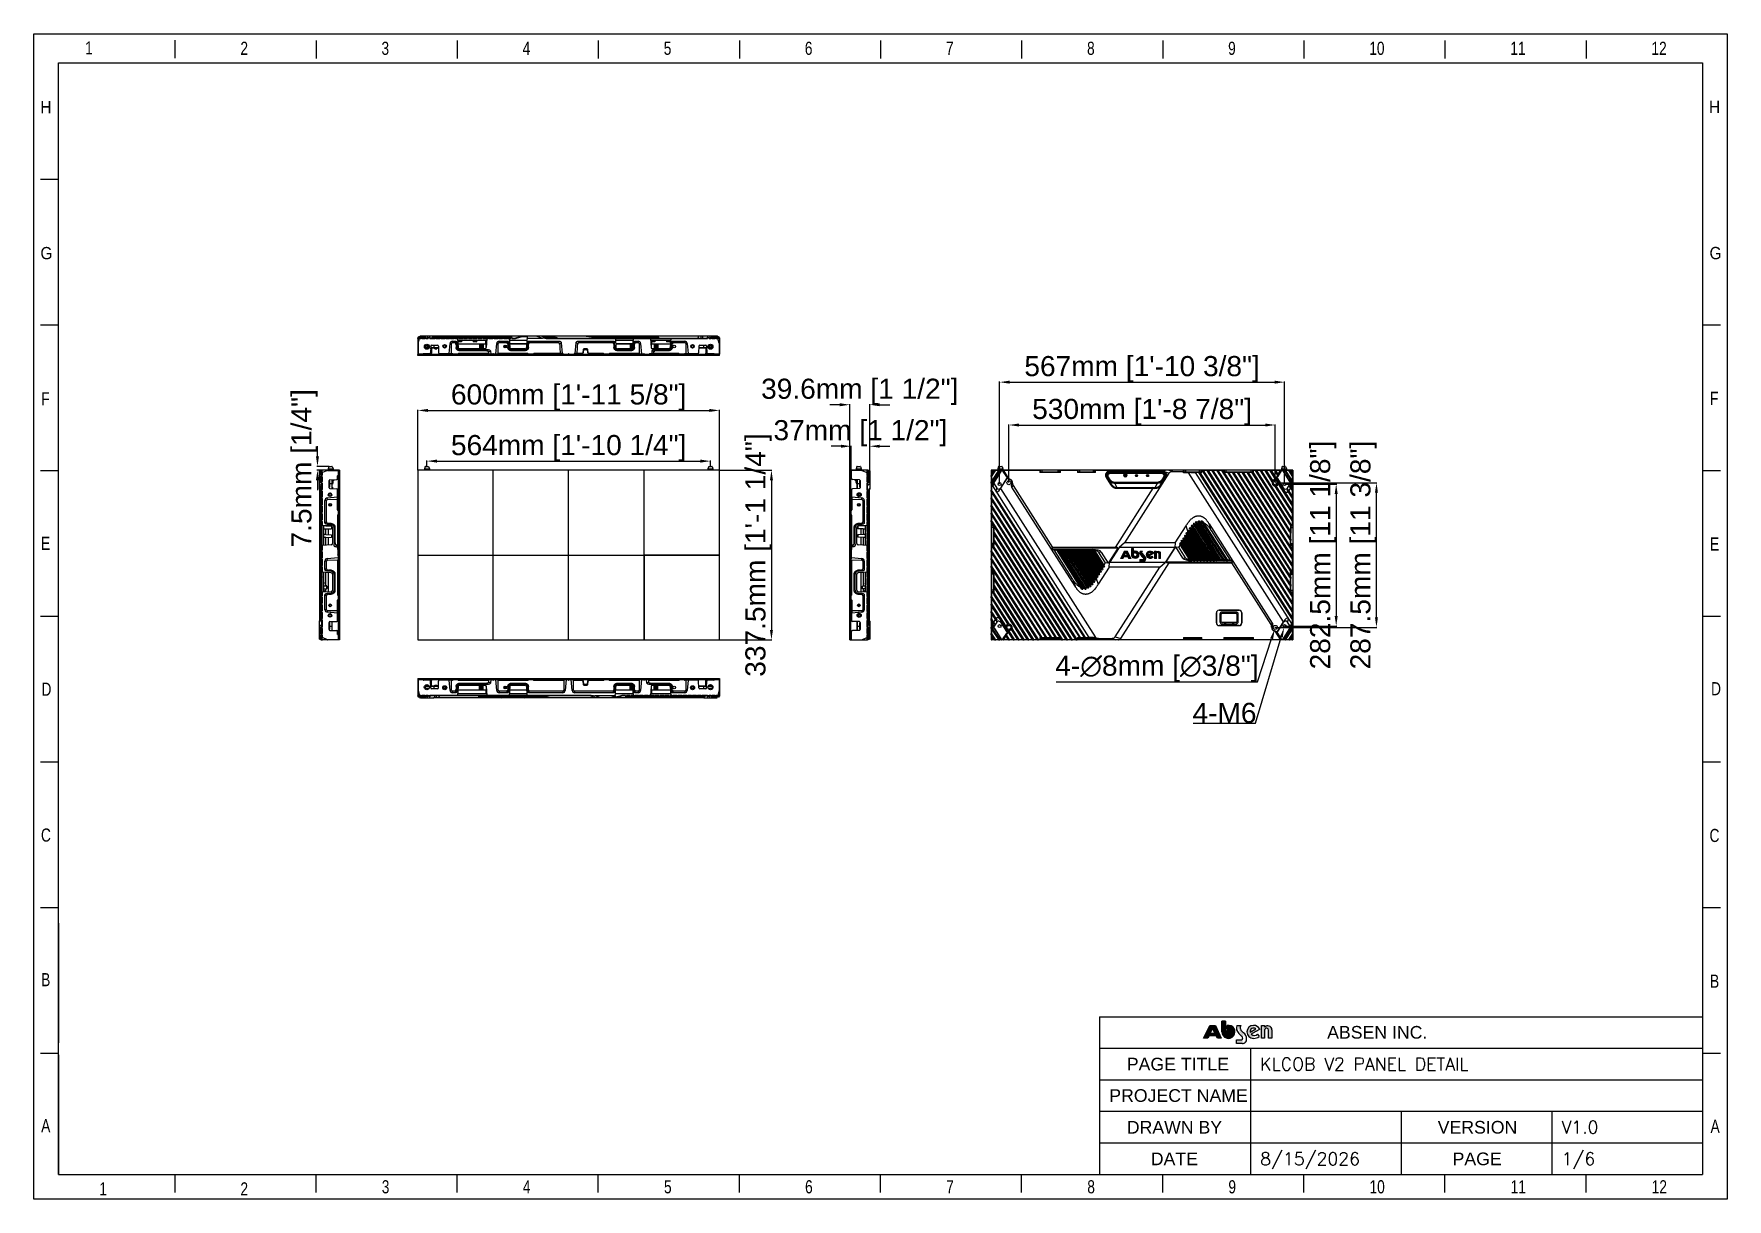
# Model space of a CAD drawing. Header units: millimetres. Extents: x 620 to 19791, y 2539 to 6969.
# Drawn here: x 620 to 3988, y 2539 to 4856 of the extents above; entities that cross this region are included whole.
import ezdxf

# ---------------------------------------------------------------- set-up
doc = ezdxf.new("R2010")
doc.units = ezdxf.units.MM
for name, color, linetype in [('02___PRT_ALL_AXES', 7, 'Continuous'), ('_88746', 7, 'Continuous'), ('DIM', 4, 'Continuous'), ('图框', 7, 'Continuous')]:
    doc.layers.add(name, color=color, linetype=linetype)
doc.layers.add('图层 1', color=7, linetype='Continuous', lineweight=18)
doc.styles.add('CKSTANDARD', font='arial.ttf')
doc.styles.add('Roamns', font='romans.shx')
doc.styles.get("Standard").update_dxf_attribs({"font": 'arial.ttf'})
doc.dimstyles.new('缩小5倍', dxfattribs={"dimtxt": 40, "dimasz": 20, "dimexe": 1, "dimexo": 0.2, "dimgap": 0, "dimtad": 1, "dimtoh": 1, "dimdec": 1, "dimzin": 9, "dimdsep": 46, "dimtxsty": 'Standard', "dimblk": '_FILLED', "dimcen": 0.2, "dimclrd": 256, "dimclre": 256, "dimclrt": 256, "dimadec": 1, "dimazin": 2, "dimtfac": 1, "dimtdec": 1, "dimtofl": 0, "dimtmove": 0, "dimatfit": 3, "dimldrblk": '_FILLED', "dimfxl": 1, "dimtolj": 1, "dimtzin": 0, "dimarcsym": 0})

msp = doc.modelspace()

# ---------------------------------------------------------------- blocks, each defined once
blk = doc.blocks.new('A$C7F980674')
at = {"layer": 'DIM'}
h = blk.add_hatch(color=0, dxfattribs=at)
h.paths.add_polyline_path([(0, 14.4), (17.5, 49.1), (32.4, 49.1), (48.6, 14.4), (37.9, 14.4), (34.5, 21.5), (15.2, 21.5), (11.8, 14.4)])
h.paths.add_polyline_path([(24.9, 41.7), (18.4, 28.2), (31.3, 28.2)], flags=16)
h = blk.add_hatch(color=0, dxfattribs=at)
edge = h.paths.add_edge_path()
edge.add_arc((102.7, 13.9), 4.01, 268.9922, 361.5919)
edge.add_arc((99.2, 13.9), 7.59, 1.2701, 51.0785)
edge.add_arc((307.9, 226.7), 290.6, 223.1995, 225.4213, ccw=False)
edge.add_arc((110, 42.4), 20.2, 160.183, 226.2535, ccw=False)
edge.add_line((91, 49.3), (102.8, 49.3))
edge.add_arc((108.3, 42.8), 8.43, 130.3455, 201.7414)
edge.add_arc((128.4, 54.8), 31.8, 208.35, 232.647)
edge.add_arc((94.7, 12), 22.7, 1.6073, 50.5833, ccw=False)
edge.add_arc((105.8, 11.6), 11.6, -89.3538, 5.2245, ccw=False)
edge.add_line((106, 0), (89.9, 0))
edge.add_line((89.9, 0), (89.9, 9.9))
edge.add_line((89.9, 9.9), (102.7, 9.9))
edge = h.paths.add_edge_path()
edge.add_arc((171.8, 36), 5.59, 4.2423, 157.3807)
edge.add_line((166.6, 38.1), (166.6, 14.7))
edge.add_line((166.6, 14.7), (158.3, 14.7))
edge.add_line((158.3, 14.7), (158.3, 49))
edge.add_line((158.3, 49), (166.6, 49))
edge.add_line((166.6, 49), (166.6, 44.5))
edge.add_arc((175.1, 37.2), 11.2, 0.8903, 139.1292, ccw=False)
edge.add_line((186.2, 37.4), (186.2, 14.6))
edge.add_line((186.2, 14.6), (177.3, 14.6))
edge.add_line((177.3, 14.6), (177.3, 36.4))
edge = h.paths.add_edge_path(flags=16)
edge.add_arc((136.4, 32.8), 9.44, 49.484, 192.8466)
edge.add_line((127.2, 30.7), (142.6, 40))
edge = h.paths.add_edge_path()
edge.add_arc((138.3, 35.1), 13, 229.4307, 313.9876)
edge.add_line((147.3, 25.7), (151.6, 19.1))
edge.add_arc((136.9, 38.4), 24.3, 268.4243, 307.2636, ccw=False)
edge.add_arc((136.2, 31.8), 17.7, 90, 270, ccw=False)
edge.add_arc((137, 31.5), 17.9, 25.5591, 92.5335, ccw=False)
edge.add_line((153.1, 39.3), (129.9, 25.2))
at = {"layer": '图框'}
h = blk.add_hatch(color=30, dxfattribs=at)
edge = h.paths.add_edge_path(flags=0)
edge.add_line((64.3, 49.2), (64.3, 38.8))
edge.add_arc((68.1, 31.9), 7.85, -180, 118.4785, ccw=False)
edge.add_line((60.2, 31.9), (60.2, 60.6))
edge.add_line((60.2, 60.6), (50.4, 60.6))
edge.add_line((50.4, 60.6), (50.4, 31.9))
edge.add_arc((68.1, 31.9), 17.7, 180, 462.2223)
at = {"layer": '图框', "color": 7, "linetype": 'Continuous'}
for p, q in [((0, 14.4), (17.5, 49.1)), ((17.5, 49.1), (32.4, 49.1)), ((32.4, 49.1), (48.6, 14.4)), ((91, 49.3), (102.8, 49.3)), ((158.3, 49), (166.6, 49)), ((158.3, 14.7), (158.3, 49)), ((166.6, 49), (166.6, 44.5)), ((11.8, 14.4), (0, 14.4)), ((15.2, 21.5), (11.8, 14.4)), ((34.5, 21.5), (15.2, 21.5)), ((24.9, 41.7), (18.4, 28.2)), ((18.4, 28.2), (31.3, 28.2)), ((31.3, 28.2), (24.9, 41.7)), ((37.9, 14.4), (34.5, 21.5)), ((48.6, 14.4), (37.9, 14.4)), ((89.9, 9.9), (102.7, 9.9)), ((89.9, 0), (89.9, 9.9)), ((106, 0), (89.9, 0)), ((127.2, 30.7), (142.6, 40)), ((153.1, 39.3), (129.9, 25.2)), ((147.3, 25.7), (151.6, 19.1)), ((166.6, 14.7), (158.3, 14.7)), ((166.6, 38.1), (166.6, 14.7)), ((177.3, 14.6), (177.3, 36.4)), ((186.2, 14.6), (177.3, 14.6)), ((186.2, 37.4), (186.2, 14.6))]:
    blk.add_line(p, q, dxfattribs=at)
at = {"layer": '图框', "color": 30}
for p, q in [((60.2, 60.6), (50.4, 60.6)), ((50.4, 60.6), (50.4, 31.9)), ((60.2, 31.9), (60.2, 60.6)), ((64.3, 49.2), (64.3, 38.8))]:
    blk.add_line(p, q, dxfattribs=at)
at = {"layer": '图框', "color": 30, "linetype": 'Continuous'}
for p, q in [((50.4, 60.6), (60.2, 60.6)), ((50.4, 31.9), (50.4, 60.6)), ((60.2, 60.6), (60.2, 31.9)), ((64.3, 38.8), (64.3, 49.2))]:
    blk.add_line(p, q, dxfattribs=at)
at = {"layer": '图框', "color": 30}
for radius, end in [(17.7, 102.2223), (7.85, 118.4785)]:
    blk.add_arc((68.1, 31.9), radius, 180, end, dxfattribs=at)
at = {"layer": '图框', "color": 30, "linetype": 'Continuous'}
for radius, end in [(17.7, 102.2223), (7.85, 118.4785)]:
    blk.add_arc((68.1, 31.9), radius, 180, end, dxfattribs=at)
at = {"layer": '图框', "color": 7, "linetype": 'Continuous'}
for centre, radius, start, end in [((110, 42.4), 20.2, 160.183, 226.2535), ((108.3, 42.8), 8.43, 130.3455, 201.7414), ((136.2, 31.8), 17.7, 90, 270), ((137, 31.5), 17.9, 25.5591, 92.5335), ((175.1, 37.2), 11.2, 0.8903, 139.1292), ((307.9, 226.7), 290.6, 223.1995, 225.4213), ((128.4, 54.8), 31.8, 208.35, 232.647), ((102.7, 13.9), 4.01, 268.9922, 1.5919), ((99.2, 13.9), 7.59, 1.2701, 51.0785), ((105.8, 11.6), 11.6, 270.6462, 5.2245), ((94.7, 12), 22.7, 1.6073, 50.5833), ((136.4, 32.8), 9.44, 49.484, 192.8466), ((138.3, 35.1), 13, 229.4307, 313.9876), ((136.9, 38.4), 24.3, 268.4243, 307.2636), ((171.8, 36), 5.59, 4.2423, 157.3807)]:
    blk.add_arc(centre, radius, start, end, dxfattribs=at)
blk = doc.blocks.new('standard template')
for p, q in [((3074, 30739), (3074, 30336)), ((6246, 30728), (6246, 30325)), ((9418, 30728), (9418, 30325)), ((12589, 30728), (12589, 30325)), ((15761, 30728), (15761, 30325)), ((18933, 30728), (18933, 30325)), ((22104, 30728), (22104, 30325)), ((25276, 30728), (25276, 30325)), ((28448, 30728), (28448, 30325)), ((31619, 30728), (31619, 30325)), ((34791, 30728), (34791, 30325)), ((456, 27607), (54, 27607)), ((456, 24334), (54, 24334)), ((37812, 24334), (37409, 24334)), ((456, 21062), (54, 21062)), ((37812, 21062), (37409, 21062)), ((456, 17790), (54, 17790)), ((37812, 17790), (37409, 17790)), ((456, 14517), (54, 14517)), ((37812, 14517), (37409, 14517)), ((456, 11245), (54, 11245)), ((37812, 11245), (37409, 11245)), ((456, 10901), (456, 8211)), ((456, 8211), (456, 10446)), ((456, 6313), (456, 10291)), ((23857, 8796), (37409, 8796)), ((23857, 8093), (37409, 8093)), ((27246, 8093), (27246, 5254)), ((456, 7973), (54, 7973)), ((456, 7944), (456, 5254)), ((37812, 7973), (37409, 7973)), ((23857, 7383), (37409, 7383)), ((23857, 6674), (37409, 6674)), ((30633, 6674), (30633, 5254)), ((34021, 6674), (34021, 5254)), ((23857, 5964), (37409, 5964)), ((456, 5254), (37409, 5254)), ((3074, 5254), (3074, 4851)), ((6246, 4851), (6246, 5254)), ((9418, 4851), (9418, 5254)), ((12589, 4851), (12589, 5254)), ((15761, 4851), (15761, 5254)), ((18933, 4851), (18933, 5254)), ((22104, 4851), (22104, 5254)), ((25276, 4851), (25276, 5254)), ((28448, 4851), (28448, 5254)), ((31619, 4851), (31619, 5254)), ((34791, 4851), (34791, 5254))]:
    blk.add_line(p, q)
at = {"color": 7}
for p, q in [((23857, 8796), (23857, 5964)), ((28856, 8796), (31734, 8796)), ((23857, 5964), (23857, 5254))]:
    blk.add_line(p, q, dxfattribs=at)
blk.add_lwpolyline([(37963, 4700), (-97, 4700), (-97, 30879), (37963, 30879)], close=True)
for points in [[(456, 6674), (456, 5964), (456, 5254), (456, 30226), (37409, 30226), (37409, 5254)], [(456, 9631), (456, 8921), (456, 8211)]]:
    blk.add_lwpolyline(points, dxfattribs=at)
at = {"color": 0, "xscale": 8.255519999999997, "yscale": 8.255519999999997, "zscale": 8.255519999999997}
blk.add_blockref('A$C7F980674', (26192, 8195), dxfattribs=at)
at = {"style": 'CKSTANDARD'}
for s, height, width, p in [('1', 295, 0.75, (1055, 30416)), ('2', 295, 0.75, (4545, 30408)), ('3', 295, 0.75, (7716, 30408)), ('4', 295, 0.75, (10888, 30408)), ('5', 295, 0.75, (14060, 30408)), ('6', 295, 0.75, (17231, 30408)), ('7', 295, 0.75, (20403, 30408)), ('8', 295, 0.75, (23575, 30408)), ('9', 295, 0.75, (26746, 30408)), ('10', 294.8, 0.75, (29918, 30408)), ('11', 294.8, 0.75, (33090, 30408)), ('12', 294.8, 0.75, (36261, 30408)), ('H', 276, 0.9, (47, 29097)), ('H', 276, 0.9, (37555, 29102)), ('G', 276, 0.9, (50, 25816)), ('G', 276, 0.9, (37567, 25817)), ('F', 295, 0.75, (37578, 22543)), ('F', 295, 0.75, (69, 22532)), ('E', 295, 0.75, (62, 19285)), ('E', 295, 0.75, (37578, 19270)), ('D', 295, 0.75, (74, 16009)), ('D', 295, 0.75, (37601, 16020)), ('C', 295, 0.75, (62, 12732)), ('C', 295, 0.75, (37567, 12723)), ('B', 295, 0.75, (67, 9483)), ('B', 295, 0.75, (37578, 9450)), ('A', 295, 0.75, (67, 6202)), ('A', 295, 0.75, (37590, 6188)), ('1', 295, 0.75, (1373, 4783)), ('2', 295, 0.75, (4545, 4783)), ('3', 295, 0.75, (7722, 4830)), ('4', 295, 0.75, (10894, 4830)), ('5', 295, 0.75, (14066, 4830)), ('6', 295, 0.75, (17237, 4830)), ('7', 295, 0.75, (20409, 4830)), ('8', 295, 0.75, (23581, 4830)), ('9', 295, 0.75, (26752, 4830)), ('10', 294.8, 0.75, (29924, 4830)), ('11', 294.8, 0.75, (33096, 4830)), ('12', 294.8, 0.75, (36267, 4830))]:
    blk.add_text(s, height=height, dxfattribs=dict(at, width=width)).set_placement(p)
at = {"char_height": 284.52, "attachment_point": 1, "style": 'Roamns'}
for s, insert, width in [('{\\fArial|b0|i0|c0|p34;ABSEN INC.}', (28972, 8590), 3912.01), ('{\\fArial|b0|i0|c0|p34;PAGE TITLE}', (24469, 7876), 3912.01), ('{\\fArial|b0|i0|c0|p34;PROJECT NAME}', (24075, 7170), 3305.73), ('{\\fArial|b0|i0|c0|p34;DRAWN BY}', (24469, 6457), 3912.01), ('{\\fArial|b0|i0|c0|p34;VERSION}', (31457, 6457), 3912.01), ('{\\fArial|b0|i0|c0|p34;DATE}', (25008, 5747), 3912.01), ('{\\fArial|b0|i0|c0|p34;PAGE}', (31791, 5747), 3912.01)]:
    blk.add_mtext(s, dxfattribs=dict(at, insert=insert, width=width))
at = {"style": 'Roamns'}
for tag, p in [('PAGE_NAME', (27466, 7594)), ('PROJECT_NAME', (27466, 6884)), ('DRAWN_NAME', (27466, 6174)), ('VERSION', (34241, 6174)), ('SELECT_DATA', (27466, 5464)), ('PAGE_NUMBER', (34241, 5464))]:
    blk.add_attdef(tag, p, '', height=285, dxfattribs=at)
blk = doc.blocks.new('_FILLED')
at = {"color": 0, "linetype": 'ByBlock'}
blk.add_solid([(0, 0), (-1, 0.15), (-1, -0.15)], dxfattribs=at)
blk = doc.blocks.new('*D4')
at = {"lineweight": -2, "transparency": 16777216}
for p, q in [((2541.2, 3961.1), (2541.2, 4164.4)), ((2561.2, 4163.4), (3088.2, 4163.4)), ((3108.2, 3961.1), (3108.2, 4164.4))]:
    blk.add_line(p, q, dxfattribs=at)
at = {"layer": 'Defpoints', "color": 0, "transparency": 16777216}
for p in [(3108.2, 4163.4), (2541.2, 3960.9), (3108.2, 3960.9)]:
    blk.add_point(p, dxfattribs=at)
at = {"lineweight": -2, "transparency": 16777216, "xscale": 20, "yscale": 20, "zscale": 20, "rotation": 180}
blk.add_blockref('_FILLED', (2541.2, 4163.4), dxfattribs=at)
at = {"lineweight": -2, "transparency": 16777216, "xscale": 20, "yscale": 20, "zscale": 20}
blk.add_blockref('_FILLED', (3108.2, 4163.4), dxfattribs=at)
at = {"lineweight": 5, "transparency": 16777216, "insert": (2824.7, 4189.3), "char_height": 40, "attachment_point": 5}
blk.add_mtext('\\A1;567mm [1\'-10 3/8"]', dxfattribs=at)
blk = doc.blocks.new('*D5')
at = {"lineweight": -2, "transparency": 16777216}
for p, q in [((3108.4, 3960.9), (3211.8, 3960.9)), ((3210.8, 3940.9), (3210.8, 3698.4)), ((3108.4, 3678.4), (3211.8, 3678.4))]:
    blk.add_line(p, q, dxfattribs=at)
at = {"layer": 'Defpoints', "color": 0, "transparency": 16777216}
for p in [(3108.2, 3960.9), (3108.2, 3678.4), (3210.8, 3678.4)]:
    blk.add_point(p, dxfattribs=at)
at = {"lineweight": -2, "transparency": 16777216, "xscale": 20, "yscale": 20, "zscale": 20}
for p, rotation in [((3210.8, 3960.9), 90), ((3210.8, 3678.4), 270)]:
    blk.add_blockref('_FILLED', p, dxfattribs=dict(at, rotation=rotation))
at = {"lineweight": 5, "transparency": 16777216, "insert": (3184.9, 3819.6), "char_height": 40, "attachment_point": 5, "rotation": 90}
blk.add_mtext('\\A1;282.5mm [11 1/8"]', dxfattribs=at)
blk = doc.blocks.new('*D6')
at = {"lineweight": -2, "transparency": 16777216}
for p, q in [((2559.7, 3963.6), (2559.7, 4079.2)), ((2579.7, 4078.2), (3069.7, 4078.2)), ((3089.7, 3963.6), (3089.7, 4079.2))]:
    blk.add_line(p, q, dxfattribs=at)
at = {"layer": 'Defpoints', "color": 0, "transparency": 16777216}
for p in [(3089.7, 4078.2), (2559.7, 3963.4), (3089.7, 3963.4)]:
    blk.add_point(p, dxfattribs=at)
at = {"lineweight": -2, "transparency": 16777216, "xscale": 20, "yscale": 20, "zscale": 20, "rotation": 180}
blk.add_blockref('_FILLED', (2559.7, 4078.2), dxfattribs=at)
at = {"lineweight": -2, "transparency": 16777216, "xscale": 20, "yscale": 20, "zscale": 20}
blk.add_blockref('_FILLED', (3089.7, 4078.2), dxfattribs=at)
at = {"lineweight": 5, "transparency": 16777216, "insert": (2824.7, 4104.1), "char_height": 40, "attachment_point": 5}
blk.add_mtext('\\A1;530mm [1\'-8 7/8"]', dxfattribs=at)
blk = doc.blocks.new('*D7')
at = {"lineweight": -2, "transparency": 16777216}
for p, q in [((1384, 3988.6), (1384, 4108.2)), ((1404, 4107.2), (1964, 4107.2)), ((1984, 3988.6), (1984, 4108.2))]:
    blk.add_line(p, q, dxfattribs=at)
at = {"layer": 'Defpoints', "color": 0, "transparency": 16777216}
for p in [(1984, 4107.2), (1384, 3988.4), (1984, 3988.4)]:
    blk.add_point(p, dxfattribs=at)
at = {"lineweight": -2, "transparency": 16777216, "xscale": 20, "yscale": 20, "zscale": 20, "rotation": 180}
blk.add_blockref('_FILLED', (1384, 4107.2), dxfattribs=at)
at = {"lineweight": -2, "transparency": 16777216, "xscale": 20, "yscale": 20, "zscale": 20}
blk.add_blockref('_FILLED', (1984, 4107.2), dxfattribs=at)
at = {"lineweight": 5, "transparency": 16777216, "insert": (1684, 4133), "char_height": 40, "attachment_point": 5}
blk.add_mtext('\\A1;600mm [1\'-11 5/8"]', dxfattribs=at)
blk = doc.blocks.new('*D8')
at = {"lineweight": -2, "transparency": 16777216}
for p, q in [((1984.2, 3988.4), (2088.4, 3988.4)), ((2087.4, 3968.4), (2087.4, 3670.9)), ((1984.2, 3650.9), (2088.4, 3650.9))]:
    blk.add_line(p, q, dxfattribs=at)
at = {"layer": 'Defpoints', "color": 0, "transparency": 16777216}
for p in [(1984, 3988.4), (1984, 3650.9), (2087.4, 3650.9)]:
    blk.add_point(p, dxfattribs=at)
at = {"lineweight": -2, "transparency": 16777216, "xscale": 20, "yscale": 20, "zscale": 20}
for p, rotation in [((2087.4, 3988.4), 90), ((2087.4, 3650.9), 270)]:
    blk.add_blockref('_FILLED', p, dxfattribs=dict(at, rotation=rotation))
at = {"lineweight": 5, "transparency": 16777216, "insert": (2061.5, 3819.6), "char_height": 40, "attachment_point": 5, "rotation": 90}
blk.add_mtext('\\A1;337.5mm [1\'-1 1/4"]', dxfattribs=at)
blk = doc.blocks.new('*D9')
at = {"lineweight": -2, "transparency": 16777216}
for p, q in [((2223.3, 4118.5), (2203.3, 4118.5)), ((2243.3, 3988.6), (2243.3, 4119.5)), ((2282.9, 3987.4), (2282.9, 4119.5)), ((2302.9, 4118.5), (2322.9, 4118.5))]:
    blk.add_line(p, q, dxfattribs=at)
at = {"layer": 'Defpoints', "color": 0, "transparency": 16777216}
for p in [(2282.9, 4118.5), (2243.3, 3988.4), (2282.9, 3987.2)]:
    blk.add_point(p, dxfattribs=at)
at = {"lineweight": -2, "transparency": 16777216, "xscale": 20, "yscale": 20, "zscale": 20}
blk.add_blockref('_FILLED', (2243.3, 4118.5), dxfattribs=at)
at = {"lineweight": -2, "transparency": 16777216, "xscale": 20, "yscale": 20, "zscale": 20, "rotation": 180}
blk.add_blockref('_FILLED', (2282.9, 4118.5), dxfattribs=at)
at = {"lineweight": 5, "transparency": 16777216, "insert": (2263.1, 4144.3), "char_height": 40, "attachment_point": 5}
blk.add_mtext('\\A1;39.6mm [1 1/2"]', dxfattribs=at)
blk = doc.blocks.new('*D10')
at = {"lineweight": -2, "transparency": 16777216}
for p, q in [((1402, 3996.1), (1402, 4007.4)), ((1422, 4006.4), (1946, 4006.4)), ((1966, 3996.1), (1966, 4007.4))]:
    blk.add_line(p, q, dxfattribs=at)
at = {"layer": 'Defpoints', "color": 0, "transparency": 16777216}
for p in [(1402, 3995.9), (1966, 4006.4), (1966, 3995.9)]:
    blk.add_point(p, dxfattribs=at)
at = {"lineweight": -2, "transparency": 16777216, "xscale": 20, "yscale": 20, "zscale": 20, "rotation": 180}
blk.add_blockref('_FILLED', (1402, 4006.4), dxfattribs=at)
at = {"lineweight": -2, "transparency": 16777216, "xscale": 20, "yscale": 20, "zscale": 20}
blk.add_blockref('_FILLED', (1966, 4006.4), dxfattribs=at)
at = {"lineweight": 5, "transparency": 16777216, "insert": (1684, 4032.3), "char_height": 40, "attachment_point": 5}
blk.add_mtext('\\A1;564mm [1\'-10 1/4"]', dxfattribs=at)
blk = doc.blocks.new('*D11')
at = {"lineweight": -2, "transparency": 16777216}
for p, q in [((2225.9, 4036), (2205.9, 4036)), ((2245.9, 3988.6), (2245.9, 4037)), ((2282.9, 3987.4), (2282.9, 4037)), ((2302.9, 4036), (2322.9, 4036))]:
    blk.add_line(p, q, dxfattribs=at)
at = {"layer": 'Defpoints', "color": 0, "transparency": 16777216}
for p in [(2282.9, 4036), (2245.9, 3988.4), (2282.9, 3987.2)]:
    blk.add_point(p, dxfattribs=at)
at = {"lineweight": -2, "transparency": 16777216, "xscale": 20, "yscale": 20, "zscale": 20}
blk.add_blockref('_FILLED', (2245.9, 4036), dxfattribs=at)
at = {"lineweight": -2, "transparency": 16777216, "xscale": 20, "yscale": 20, "zscale": 20, "rotation": 180}
blk.add_blockref('_FILLED', (2282.9, 4036), dxfattribs=at)
at = {"lineweight": 5, "transparency": 16777216, "insert": (2264.4, 4061.9), "char_height": 40, "attachment_point": 5}
blk.add_mtext('\\A1;37mm [1 1/2"]', dxfattribs=at)
blk = doc.blocks.new('*D12')
at = {"lineweight": -2, "transparency": 16777216}
for p, q in [((1184.3, 4015.9), (1184.3, 4035.9)), ((1207.2, 3995.9), (1183.3, 3995.9)), ((1193.1, 3988.4), (1183.3, 3988.4)), ((1184.3, 3968.4), (1184.3, 3948.4))]:
    blk.add_line(p, q, dxfattribs=at)
at = {"layer": 'Defpoints', "color": 0, "transparency": 16777216}
for p in [(1184.3, 3988.4), (1193.3, 3988.4), (1207.4, 3995.9)]:
    blk.add_point(p, dxfattribs=at)
at = {"lineweight": -2, "transparency": 16777216, "xscale": 20, "yscale": 20, "zscale": 20}
for p, rotation in [((1184.3, 3995.9), 270), ((1184.3, 3988.4), 90)]:
    blk.add_blockref('_FILLED', p, dxfattribs=dict(at, rotation=rotation))
at = {"lineweight": 5, "transparency": 16777216, "insert": (1158.4, 3992.1), "char_height": 40, "attachment_point": 5, "rotation": 90}
blk.add_mtext('\\A1;7.5mm [1/4"]', dxfattribs=at)
blk = doc.blocks.new('*D13')
at = {"lineweight": -2, "transparency": 16777216}
for p, q in [((3089.9, 3963.4), (3291.9, 3963.4)), ((3290.9, 3695.9), (3290.9, 3943.4)), ((3089.9, 3675.9), (3291.9, 3675.9))]:
    blk.add_line(p, q, dxfattribs=at)
at = {"layer": 'Defpoints', "color": 0, "transparency": 16777216}
for p in [(3089.7, 3963.4), (3290.9, 3963.4), (3089.7, 3675.9)]:
    blk.add_point(p, dxfattribs=at)
at = {"lineweight": -2, "transparency": 16777216, "xscale": 20, "yscale": 20, "zscale": 20}
for p, rotation in [((3290.9, 3963.4), 90), ((3290.9, 3675.9), 270)]:
    blk.add_blockref('_FILLED', p, dxfattribs=dict(at, rotation=rotation))
at = {"lineweight": 5, "transparency": 16777216, "insert": (3265, 3819.6), "char_height": 40, "attachment_point": 5, "rotation": 90}
blk.add_mtext('\\A1;287.5mm [11 3/8"]', dxfattribs=at)
blk = doc.blocks.new('*D14')
at = {"lineweight": -2, "transparency": 16777216}
for p, q in [((3089.5, 3675.9), (3089.9, 3675.9)), ((3089.7, 3675.7), (3089.7, 3676.1)), ((3054.5, 3567.5), (3082.3, 3653.1)), ((2654, 3567.5), (3054.5, 3567.5))]:
    blk.add_line(p, q, dxfattribs=at)
at = {"layer": 'Defpoints', "color": 0, "transparency": 16777216}
for p in [(3088.5, 3672.1), (3090.9, 3679.7)]:
    blk.add_point(p, dxfattribs=at)
at = {"lineweight": -2, "transparency": 16777216, "xscale": 20, "yscale": 20, "zscale": 20, "rotation": 72.00816518130267}
blk.add_blockref('_FILLED', (3088.5, 3672.1), dxfattribs=at)
at = {"lineweight": 5, "transparency": 16777216, "insert": (2854.2, 3593.8), "char_height": 40, "attachment_point": 5}
blk.add_mtext('\\A1;4-∅8mm [∅3/8"]', dxfattribs=at)
blk = doc.blocks.new('*D15')
at = {"lineweight": -2, "transparency": 16777216}
for p, q in [((3108, 3678.4), (3108.4, 3678.4)), ((3108.2, 3678.2), (3108.2, 3678.6)), ((3050.6, 3485.1), (3101.6, 3656.3)), ((2926.6, 3485.1), (3050.6, 3485.1))]:
    blk.add_line(p, q, dxfattribs=at)
at = {"layer": 'Defpoints', "color": 0, "transparency": 16777216}
for p in [(3107.3, 3675.5), (3109.1, 3681.3)]:
    blk.add_point(p, dxfattribs=at)
at = {"lineweight": -2, "transparency": 16777216, "xscale": 20, "yscale": 20, "zscale": 20, "rotation": 73.4043921111086}
blk.add_blockref('_FILLED', (3107.3, 3675.5), dxfattribs=at)
at = {"lineweight": 5, "transparency": 16777216, "insert": (2988.6, 3505.5), "char_height": 40, "attachment_point": 5}
blk.add_mtext('\\A1;4-M6', dxfattribs=at)

# ---------------------------------------------------------------- dimensions: what is measured, and where the dimension line sits
at = {"color": 1, "lineweight": 5}
for base, p1, p2, picture, middle in [((3108.20388, 4163.39059), (2541.20388, 3960.87829), (3108.20388, 3960.87829), '*D4', (2824.70388, 4163.39059)), ((3089.70388, 4078.17505), (2559.70388, 3963.37829), (3089.70388, 3963.37829), '*D6', (2824.70388, 4078.17505))]:
    dim = msp.add_linear_dim(base=base, p1=p1, p2=p2, dimstyle='缩小5倍', override={"dimpost": 'mm'}, dxfattribs=at)
    dim.commit()
    dim.dimension.update_dxf_attribs({"geometry": picture, "text_midpoint": middle, "dimtype": 160})
at = {"color": 6, "lineweight": 5}
for base, p1, p2, picture, middle in [((1983.98868, 4107.15584), (1383.98868, 3988.37829), (1983.98868, 3988.37829), '*D7', (1683.98868, 4107.15584)), ((2282.91672, 4118.45183), (2243.31669, 3988.37829), (2282.91672, 3987.1917), '*D9', (2263.1167, 4118.45183)), ((2282.91672, 4035.99488), (2245.91672, 3988.3783), (2282.91672, 3987.1917), '*D11', (2264.41672, 4035.99488))]:
    dim = msp.add_linear_dim(base=base, p1=p1, p2=p2, dimstyle='缩小5倍', override={"dimpost": 'mm'}, dxfattribs=at)
    dim.commit()
    dim.dimension.update_dxf_attribs({"geometry": picture, "text_midpoint": middle, "dimtype": 160})
for base, p1, p2, picture, middle in [((1184.33605, 3988.37829), (1207.38174, 3995.87829), (1193.29863, 3988.37829), '*D12', (1184.33605, 3992.12829)), ((2087.43786, 3650.87829), (1983.98868, 3988.37829), (1983.98868, 3650.87829), '*D8', (2087.43786, 3819.62829)), ((3290.87114, 3963.37829), (3089.70388, 3675.87829), (3089.70388, 3963.37829), '*D13', (3290.87114, 3819.62829))]:
    dim = msp.add_linear_dim(base=base, p1=p1, p2=p2, angle=90, dimstyle='缩小5倍', override={"dimpost": 'mm'}, dxfattribs=at)
    dim.commit()
    dim.dimension.update_dxf_attribs({"geometry": picture, "text_midpoint": middle, "dimtype": 160})
dim = msp.add_linear_dim(base=(1965.98505, 4006.37736), p1=(1401.98505, 3995.87829), p2=(1965.98505, 3995.87829), dimstyle='缩小5倍', override={"dimpost": 'mm'}, dxfattribs=at)
dim.commit()
dim.dimension.update_dxf_attribs({"geometry": '*D10', "text_midpoint": (1683.98505, 4032.27094)})
at = {"color": 1, "lineweight": 5}
dim = msp.add_linear_dim(base=(3210.84095, 3678.37829), p1=(3108.20388, 3960.87829), p2=(3108.20388, 3678.37829), angle=90, dimstyle='缩小5倍', override={"dimpost": 'mm'}, dxfattribs=at)
dim.commit()
dim.dimension.update_dxf_attribs({"geometry": '*D5', "text_midpoint": (3210.84095, 3819.62829), "dimtype": 160})
at = {"color": 6, "lineweight": 5}
for p1, p2, text, picture, middle in [((3090.93941, 3679.6827), (3088.46836, 3672.07389), '4-<>', '*D14', (2854.23811, 3567.51308)), ((3109.06073, 3681.25333), (3107.34704, 3675.50326), '4-M6', '*D15', (2988.5769, 3485.08239))]:
    dim = msp.add_diameter_dim_2p(p1=p1, p2=p2, text=text, dimstyle='缩小5倍', override={"dimpost": 'mm'}, dxfattribs=at)
    dim.commit()
    dim.dimension.update_dxf_attribs({"geometry": picture, "text_midpoint": middle, "dimtype": 163})

# ---------------------------------------------------------------- hatches: boundary and pattern name
h = msp.add_hatch(color=256)
h.paths.add_polyline_path([(2789.64367, 3818.71006), (2794.94208, 3818.71006), (2792.29285, 3824.39347)], flags=16)
h.paths.add_polyline_path([(2796.27968, 3815.841), (2788.30617, 3815.841), (2786.903, 3812.83077), (2781.86568, 3812.83077), (2788.78734, 3827.67894), (2793.33364, 3827.67894), (2795.79841, 3827.67894), (2802.72001, 3812.83077), (2797.6829, 3812.83077)])
at = {"true_color": 0xf58220}
h = msp.add_hatch(color=30, dxfattribs=at)
edge = h.paths.add_edge_path()
edge.add_spline(control_points=[(2807.81432, 3819.19762), (2807.95975, 3818.78506), (2808.18273, 3818.40858), (2808.46569, 3818.08609), (2809.08818, 3817.37636), (2810.00115, 3816.92701), (2811.0156, 3816.92701), (2812.88436, 3816.92701), (2814.4082, 3818.45115), (2814.4082, 3820.31986), (2814.4082, 3822.18852), (2812.88436, 3823.71241), (2811.0156, 3823.71241), (2810.40625, 3823.71241), (2809.83354, 3823.55018), (2809.33821, 3823.26686), (2809.33821, 3823.26686), (2809.33821, 3827.61688), (2809.33821, 3827.61688), (2809.89255, 3827.74334), (2810.45948, 3827.8088), (2811.0156, 3827.8088), (2815.14041, 3827.8088), (2818.50475, 3824.44452), (2818.50475, 3820.31986), (2818.50475, 3816.19495), (2815.14041, 3812.83077), (2811.0156, 3812.83077), (2807.60321, 3812.83077), (2804.71152, 3815.1333), (2803.8146, 3818.26415), (2803.52073, 3819.28993), (2803.52636, 3820.25891), (2803.52636, 3821.31574), (2803.52636, 3821.31574), (2803.52636, 3822.52882), (2803.52636, 3822.52882), (2803.52636, 3822.52882), (2803.52636, 3832.64978), (2803.52636, 3832.64978), (2803.52636, 3832.64978), (2807.62544, 3832.64978), (2807.62544, 3832.64978), (2807.62544, 3828.84523), (2807.62544, 3825.04108), (2807.62544, 3821.23658), (2807.62544, 3820.5368), (2807.57708, 3819.87117), (2807.81432, 3819.19762)], knot_values=[0, 0, 0, 0, 1, 1, 1, 2, 2, 2, 3, 3, 3, 4, 4, 4, 5, 5, 5, 6, 6, 6, 7, 7, 7, 8, 8, 8, 9, 9, 9, 10, 10, 10, 11, 11, 11, 12, 12, 12, 13, 13, 13, 14, 14, 14, 15, 15, 15, 16, 16, 16, 16], degree=3, periodic=0)
h = msp.add_hatch(color=256)
edge = h.paths.add_edge_path()
edge.add_spline(control_points=[(2820.77369, 3827.67894), (2820.77369, 3827.67894), (2825.82699, 3827.67894), (2825.82699, 3827.67894), (2824.09271, 3826.43857), (2824.2146, 3824.38941), (2825.33587, 3822.75494), (2825.67912, 3822.25479), (2826.09391, 3821.74556), (2826.51693, 3821.23937), (2827.91182, 3819.57101), (2829.42343, 3818.4474), (2830.58926, 3816.84876), (2832.08788, 3814.7932), (2832.70485, 3812.51315), (2831.71277, 3809.96912), (2831.19984, 3808.65486), (2830.28509, 3807.55946), (2829.0536, 3806.98969), (2828.12201, 3806.55896), (2827.05777, 3806.39942), (2825.94776, 3806.39942), (2825.94776, 3806.39942), (2820.11739, 3806.39942), (2820.11739, 3806.39942), (2820.11739, 3806.39942), (2820.11739, 3810.89741), (2820.11739, 3810.89741), (2820.11739, 3810.89741), (2825.76315, 3810.89741), (2825.76315, 3810.89741), (2825.76315, 3810.89741), (2825.7665, 3810.89741), (2825.7665, 3810.89741), (2825.7665, 3810.89741), (2825.76934, 3810.89741), (2825.76934, 3810.89741), (2825.76934, 3810.89741), (2825.77827, 3810.89741), (2825.77827, 3810.89741), (2825.77827, 3810.89741), (2825.78091, 3810.89766), (2825.78091, 3810.89766), (2826.76923, 3810.90553), (2827.56939, 3811.7099), (2827.56939, 3812.7004), (2827.56939, 3813.55744), (2826.88747, 3814.15995), (2826.37179, 3814.74697), (2825.07291, 3816.2259), (2823.70034, 3817.74163), (2822.9697, 3818.50017), (2820.37198, 3821.1974), (2819.65809, 3824.27381), (2820.77369, 3827.67894)], knot_values=[0, 0, 0, 0, 1, 1, 1, 2, 2, 2, 3, 3, 3, 4, 4, 4, 5, 5, 5, 6, 6, 6, 7, 7, 7, 8, 8, 8, 9, 9, 9, 10, 10, 10, 11, 11, 11, 12, 12, 12, 13, 13, 13, 14, 14, 14, 15, 15, 15, 16, 16, 16, 17, 17, 17, 18, 18, 18, 18], degree=3, periodic=0)
h = msp.add_hatch(color=256)
edge = h.paths.add_edge_path()
edge.add_spline(control_points=[(2847.00243, 3814.69445), (2846.01158, 3814.05551), (2845.0062, 3813.57932), (2843.9918, 3813.26216), (2842.97222, 3812.94017), (2841.91498, 3812.78175), (2840.82466, 3812.78175), (2839.74835, 3812.78175), (2838.74784, 3812.96352), (2837.81372, 3813.32285), (2836.88457, 3813.68218), (2836.0498, 3814.2143), (2835.30556, 3814.91388), (2834.55656, 3815.62284), (2833.9877, 3816.43493), (2833.59412, 3817.34013), (2833.20043, 3818.24507), (2833.0012, 3819.21097), (2833.0012, 3820.23268), (2833.0012, 3821.26855), (2833.19576, 3822.23434), (2833.5797, 3823.1301), (2833.96375, 3824.02125), (2834.53758, 3824.82836), (2835.30556, 3825.54686), (2836.0498, 3826.26537), (2836.87026, 3826.8018), (2837.78053, 3827.1519), (2838.68604, 3827.50164), (2839.70085, 3827.67909), (2840.82466, 3827.67909), (2842.34145, 3827.67909), (2843.70234, 3827.31525), (2844.90654, 3826.5872), (2846.11094, 3825.85951), (2847.1019, 3824.79573), (2847.87952, 3823.40078), (2847.87952, 3823.40078), (2837.78053, 3817.2327), (2837.78053, 3817.2327), (2838.21684, 3816.83643), (2838.70035, 3816.53281), (2839.24089, 3816.33237), (2839.77666, 3816.13177), (2840.3644, 3816.03358), (2841.00471, 3816.03358), (2841.64948, 3816.03358), (2842.34145, 3816.1642), (2843.07188, 3816.43026), (2843.80658, 3816.69129), (2844.62693, 3817.11142), (2845.54685, 3817.6854), (2845.54685, 3817.6854), (2847.00243, 3814.69445), (2847.00243, 3814.69445)], knot_values=[0, 0, 0, 0, 1, 1, 1, 2, 2, 2, 3, 3, 3, 4, 4, 4, 5, 5, 5, 6, 6, 6, 7, 7, 7, 8, 8, 8, 9, 9, 9, 10, 10, 10, 11, 11, 11, 12, 12, 12, 13, 13, 13, 14, 14, 14, 15, 15, 15, 16, 16, 16, 17, 17, 17, 18, 18, 18, 18], degree=3, periodic=0)
edge = h.paths.add_edge_path(flags=16)
edge.add_spline(control_points=[(2836.58567, 3819.73811), (2836.58567, 3819.73811), (2843.15703, 3823.70399), (2843.15703, 3823.70399), (2842.86788, 3824.02125), (2842.52657, 3824.26386), (2842.12344, 3824.42229), (2841.72052, 3824.58112), (2841.26544, 3824.66034), (2840.76752, 3824.66034), (2839.56312, 3824.66034), (2838.56293, 3824.25447), (2837.76165, 3823.44265), (2836.96038, 3822.63087), (2836.55726, 3821.60443), (2836.55726, 3820.36797), (2836.55726, 3820.19061), (2836.56203, 3820.06476), (2836.5668, 3819.97616), (2836.57157, 3819.88735), (2836.57634, 3819.80814), (2836.58567, 3819.73811)], knot_values=[0, 0, 0, 0, 1, 1, 1, 2, 2, 2, 3, 3, 3, 4, 4, 4, 5, 5, 5, 6, 6, 6, 7, 7, 7, 7], degree=3, periodic=0)
h = msp.add_hatch(color=256)
edge = h.paths.add_edge_path()
edge.add_spline(control_points=[(2849.49212, 3812.83077), (2849.49212, 3812.83077), (2849.49212, 3827.67894), (2849.49212, 3827.67894), (2849.49212, 3827.67894), (2852.82509, 3827.67894), (2852.82509, 3827.67894), (2852.82509, 3827.67894), (2852.82509, 3825.47546), (2852.82509, 3825.47546), (2853.98493, 3826.85757), (2855.15107, 3827.40446), (2856.92473, 3827.35072), (2857.88534, 3827.35072), (2859.3932, 3826.71391), (2860.15652, 3825.80414), (2860.8838, 3824.87651), (2861.41115, 3824.10381), (2861.41115, 3822.40079), (2861.41115, 3822.40079), (2861.41115, 3812.83077), (2861.41115, 3812.83077), (2861.41115, 3812.83077), (2857.77005, 3812.83077), (2857.77005, 3812.83077), (2857.77005, 3812.83077), (2857.77005, 3821.14387), (2857.77005, 3821.14387), (2857.77005, 3821.62986), (2857.77208, 3822.15832), (2857.69363, 3822.6501), (2857.63151, 3823.03866), (2857.41493, 3823.46203), (2857.09209, 3823.80837), (2856.16446, 3824.80303), (2854.45037, 3824.77462), (2853.59967, 3823.67293), (2853.14448, 3823.08976), (2853.1046, 3822.5141), (2853.1046, 3821.06181), (2853.1046, 3821.06181), (2853.1046, 3812.83077), (2853.1046, 3812.83077), (2853.1046, 3812.83077), (2849.49212, 3812.83077), (2849.49212, 3812.83077)], knot_values=[0, 0, 0, 0, 1, 1, 1, 2, 2, 2, 3, 3, 3, 4, 4, 4, 5, 5, 5, 6, 6, 6, 7, 7, 7, 8, 8, 8, 9, 9, 9, 10, 10, 10, 11, 11, 11, 12, 12, 12, 13, 13, 13, 14, 14, 14, 15, 15, 15, 15], degree=3, periodic=0)

# ---------------------------------------------------------------- linework, layer by layer
at = {"color": 7, "linetype": 'Continuous'}
for p, q in [((1383.98505, 4250.79345), (1384.04405, 4251.46776)), ((1383.98505, 4250.16553), (1383.98505, 4250.79345)), ((1383.98505, 4250.09345), (1383.98505, 4218.79345)), ((1383.99966, 4250.24706), (1384.10645, 4251.46776)), ((1384.00207, 4250.24685), (1387.0284, 4250.24685)), ((1384.48505, 4240.66845), (1386.99839, 4250.09345)), ((1384.68505, 4250.79345), (1389.99247, 4250.79345)), ((1385.70036, 4252.92831), (1389.4894, 4252.92831)), ((1399.10881, 4253.29345), (1386.03644, 4253.29345)), ((1386.99839, 4250.09345), (1390.41111, 4250.09345)), ((1389.19017, 4255.79345), (1387.57839, 4253.29345)), ((1390.07049, 4255.79345), (1388.45871, 4253.29345)), ((1389.19024, 4255.79345), (1415.33166, 4255.79345)), ((1390.30888, 4250.5417), (1390.35332, 4251.46776)), ((1390.6894, 4251.46776), (1390.65703, 4250.79345)), ((1390.65703, 4250.79345), (1392.32061, 4250.79345)), ((1392.21307, 4251.46776), (1390.6894, 4251.46776)), ((1391.89728, 4252.92831), (1397.55209, 4252.92831)), ((1392.32061, 4250.79345), (1392.21307, 4251.46776)), ((1392.73167, 4250.7209), (1392.60808, 4251.49589)), ((1392.64638, 4250.09345), (1398.4738, 4250.09345)), ((1392.7201, 4250.79345), (1398.05516, 4250.79345)), ((1398.37156, 4250.5417), (1398.41601, 4251.46776)), ((1398.75208, 4251.46776), (1398.71972, 4250.79345)), ((1398.71972, 4250.79345), (1400.38329, 4250.79345)), ((1398.75208, 4251.46776), (1400.27576, 4251.46776)), ((1400.38329, 4250.79345), (1400.27576, 4251.46776)), ((1400.79435, 4250.7209), (1400.67077, 4251.49589)), ((1400.70907, 4250.09345), (1404.19123, 4250.09345)), ((1400.78279, 4250.79345), (1403.65238, 4250.79345)), ((1402.90161, 4255.79345), (1403.43653, 4250.79345)), ((1407.59303, 4250.79345), (1404.43696, 4250.79345)), ((1408.45614, 4250.79345), (1407.92121, 4255.79345)), ((1407.97376, 4250.09345), (1418.13539, 4250.09345)), ((1408.33295, 4250.79345), (1417.71674, 4250.79345)), ((1413.02948, 4250.79345), (1412.80108, 4252.92831)), ((1412.80108, 4252.92831), (1417.21367, 4252.92831)), ((1569.69023, 4253.29345), (1412.97931, 4253.29345)), ((1414.86289, 4255.79345), (1415.79946, 4253.29345)), ((1415.33166, 4255.79345), (1416.26823, 4253.29345)), ((1952.73259, 4254.79345), (1415.70629, 4254.79345)), ((1418.03315, 4250.5417), (1418.0776, 4251.46776)), ((1418.41367, 4251.46776), (1418.38131, 4250.79345)), ((1418.38131, 4250.79345), (1420.04488, 4250.79345)), ((1418.41367, 4251.46776), (1419.93735, 4251.46776)), ((1419.62209, 4252.92831), (1426.81775, 4252.92831)), ((1419.93735, 4251.46776), (1420.04488, 4250.79345)), ((1420.33236, 4251.49589), (1420.45594, 4250.7209)), ((1420.37066, 4250.09345), (1427.73947, 4250.09345)), ((1420.44437, 4250.79345), (1427.32082, 4250.79345)), ((1427.63723, 4250.5417), (1427.68168, 4251.46776)), ((1428.01775, 4251.46776), (1427.98539, 4250.79345)), ((1427.98539, 4250.79345), (1429.64896, 4250.79345)), ((1428.01775, 4251.46776), (1429.54143, 4251.46776)), ((1436.42184, 4252.92831), (1429.22617, 4252.92831)), ((1429.54143, 4251.46776), (1429.64896, 4250.79345)), ((1429.93644, 4251.49589), (1430.06002, 4250.7209)), ((1429.97474, 4250.09345), (1437.34355, 4250.09345)), ((1430.04846, 4250.79345), (1436.92491, 4250.79345)), ((1437.24131, 4250.5417), (1437.28576, 4251.46776)), ((1437.58947, 4250.79345), (1437.62183, 4251.46776)), ((1437.58947, 4250.79345), (1439.25304, 4250.79345)), ((1437.62183, 4251.46776), (1439.14551, 4251.46776)), ((1438.83025, 4252.92831), (1446.02592, 4252.92831)), ((1439.14551, 4251.46776), (1439.25304, 4250.79345)), ((1439.54052, 4251.49589), (1439.66411, 4250.7209)), ((1439.57882, 4250.09345), (1446.94763, 4250.09345)), ((1439.65254, 4250.79345), (1446.52899, 4250.79345)), ((1446.84539, 4250.5417), (1446.88984, 4251.46776)), ((1447.22591, 4251.46776), (1447.19355, 4250.79345)), ((1447.19355, 4250.79345), (1448.85712, 4250.79345)), ((1447.22591, 4251.46776), (1448.74959, 4251.46776)), ((1455.63, 4252.92831), (1448.43434, 4252.92831)), ((1448.74959, 4251.46776), (1448.85712, 4250.79345)), ((1449.1446, 4251.49589), (1449.26819, 4250.7209)), ((1449.1829, 4250.09345), (1456.55171, 4250.09345)), ((1449.25662, 4250.79345), (1456.13307, 4250.79345)), ((1453.04178, 4241.95075), (1453.04178, 4244.79345)), ((1453.04178, 4244.79345), (1459.46869, 4244.79345)), ((1456.44947, 4250.5417), (1456.49392, 4251.46776)), ((1456.79763, 4250.79345), (1456.83, 4251.46776)), ((1456.79763, 4250.79345), (1458.4612, 4250.79345)), ((1456.83, 4251.46776), (1458.35367, 4251.46776)), ((1462.48861, 4252.92831), (1458.03788, 4252.92831)), ((1458.4612, 4250.79345), (1458.35367, 4251.46776)), ((1458.87227, 4250.7209), (1458.74868, 4251.49589)), ((1458.78698, 4250.09345), (1463.02174, 4250.09345)), ((1458.8607, 4250.79345), (1463.10337, 4250.79345)), ((1463.00989, 4250.31961), (1463.93662, 4232.63644)), ((1463.01057, 4250.30653), (1463.59154, 4250.30653)), ((1463.1842, 4246.99345), (1520.7859, 4246.99345)), ((1463.28672, 4250.6899), (1463.34594, 4251.37019)), ((1463.68201, 4251.3458), (1463.59154, 4250.30653)), ((1465.22593, 4251.3458), (1463.68201, 4251.3458)), ((1464.29114, 4246.99345), (1464.47015, 4243.57775)), ((1472.09269, 4252.92831), (1464.8985, 4252.92831)), ((1465.35108, 4250.30653), (1465.22593, 4251.3458)), ((1465.35108, 4250.30653), (1473.19562, 4250.30653)), ((1465.69502, 4250.78557), (1465.62306, 4251.38315)), ((1465.69502, 4250.79345), (1472.70745, 4250.79345)), ((1471.17896, 4246.99345), (1470.99995, 4243.57775)), ((1472.8908, 4250.6899), (1472.95002, 4251.37019)), ((1473.28609, 4251.3458), (1473.19562, 4250.30653)), ((1474.83001, 4251.3458), (1473.28609, 4251.3458)), ((1474.50258, 4252.92831), (1481.69677, 4252.92831)), ((1474.95516, 4250.30653), (1474.83001, 4251.3458)), ((1474.95516, 4250.30653), (1482.79971, 4250.30653)), ((1475.2991, 4250.78557), (1475.22714, 4251.38315)), ((1475.2991, 4250.79345), (1482.31153, 4250.79345)), ((1482.49488, 4250.6899), (1482.5541, 4251.37019)), ((1482.89018, 4251.3458), (1482.79971, 4250.30653)), ((1484.43409, 4251.3458), (1482.89018, 4251.3458)), ((1484.10611, 4252.92831), (1491.30085, 4252.92831)), ((1484.55924, 4250.30653), (1484.43409, 4251.3458)), ((1484.55924, 4250.30653), (1492.40379, 4250.30653)), ((1484.83122, 4251.38315), (1484.90318, 4250.78557)), ((1484.90318, 4250.79345), (1491.91561, 4250.79345)), ((1492.09896, 4250.6899), (1492.15818, 4251.37019)), ((1492.49426, 4251.3458), (1492.40379, 4250.30653)), ((1494.03817, 4251.3458), (1492.49426, 4251.3458)), ((1493.71019, 4252.92831), (1500.90493, 4252.92831)), ((1493.79114, 4246.99345), (1493.97015, 4243.57775)), ((1494.16332, 4250.30653), (1494.03817, 4251.3458)), ((1494.16332, 4250.30653), (1502.00787, 4250.30653)), ((1494.43531, 4251.38315), (1494.50726, 4250.78557)), ((1494.50726, 4250.79345), (1501.51969, 4250.79345)), ((1500.67896, 4246.99345), (1500.49995, 4243.57775)), ((1501.70304, 4250.6899), (1501.76226, 4251.37019)), ((1502.09834, 4251.3458), (1502.00787, 4250.30653)), ((1503.64226, 4251.3458), (1502.09834, 4251.3458)), ((1503.31427, 4252.92831), (1510.50901, 4252.92831)), ((1503.7674, 4250.30653), (1503.64226, 4251.3458)), ((1503.7674, 4250.30653), (1511.61195, 4250.30653)), ((1504.03939, 4251.38315), (1504.11135, 4250.78557)), ((1504.11135, 4250.79345), (1511.12377, 4250.79345)), ((1511.30713, 4250.6899), (1511.36635, 4251.37019)), ((1511.70242, 4251.3458), (1511.61195, 4250.30653)), ((1513.24634, 4251.3458), (1511.70242, 4251.3458)), ((1522.85857, 4252.92831), (1512.9189, 4252.92831)), ((1513.37148, 4250.30653), (1513.24634, 4251.3458)), ((1513.37148, 4250.30653), (1520.95954, 4250.30653)), ((1513.71543, 4250.78557), (1513.64347, 4251.38315)), ((1513.71543, 4250.79345), (1520.72785, 4250.79345)), ((1519.58797, 4231.21522), (1519.25746, 4246.99345)), ((1520.96022, 4250.31961), (1520.03349, 4232.63644)), ((1520.94837, 4250.09345), (1523.78028, 4250.09345)), ((1521.45954, 4250.79345), (1523.36164, 4250.79345)), ((1523.67804, 4250.5417), (1523.72249, 4251.46776)), ((1524.0262, 4250.79345), (1524.05856, 4251.46776)), ((1524.0262, 4250.79345), (1525.68977, 4250.79345)), ((1524.05856, 4251.46776), (1525.58224, 4251.46776)), ((1532.46265, 4252.92831), (1525.26645, 4252.92831)), ((1525.68977, 4250.79345), (1525.58224, 4251.46776)), ((1526.10084, 4250.7209), (1525.97725, 4251.49589)), ((1526.01555, 4250.09345), (1533.38436, 4250.09345)), ((1526.08927, 4250.79345), (1532.96572, 4250.79345)), ((1533.28212, 4250.5417), (1533.32657, 4251.46776)), ((1533.63028, 4250.79345), (1533.66265, 4251.46776)), ((1533.63028, 4250.79345), (1535.29385, 4250.79345)), ((1533.66265, 4251.46776), (1535.18632, 4251.46776)), ((1534.87053, 4252.92831), (1542.06673, 4252.92831)), ((1535.29385, 4250.79345), (1535.18632, 4251.46776)), ((1535.70492, 4250.7209), (1535.58133, 4251.49589)), ((1535.61963, 4250.09345), (1542.98844, 4250.09345)), ((1535.69335, 4250.79345), (1542.5698, 4250.79345)), ((1542.88621, 4250.5417), (1542.93065, 4251.46776)), ((1543.26673, 4251.46776), (1543.23436, 4250.79345)), ((1543.23436, 4250.79345), (1544.89794, 4250.79345)), ((1543.26673, 4251.46776), (1544.7904, 4251.46776)), ((1544.47515, 4252.92831), (1551.67081, 4252.92831)), ((1544.7904, 4251.46776), (1544.89794, 4250.79345)), ((1545.18541, 4251.49589), (1545.309, 4250.7209)), ((1545.22371, 4250.09345), (1552.59252, 4250.09345)), ((1545.29743, 4250.79345), (1552.17388, 4250.79345)), ((1545.84141, 4241.95075), (1545.84141, 4244.79345)), ((1545.84141, 4244.79345), (1562.42832, 4244.79345)), ((1552.49029, 4250.5417), (1552.53474, 4251.46776)), ((1552.87081, 4251.46776), (1552.83844, 4250.79345)), ((1552.83844, 4250.79345), (1554.50202, 4250.79345)), ((1552.87081, 4251.46776), (1554.39448, 4251.46776)), ((1554.07923, 4252.92831), (1561.27489, 4252.92831)), ((1554.39448, 4251.46776), (1554.50202, 4250.79345)), ((1554.78949, 4251.49589), (1554.91308, 4250.7209)), ((1554.82779, 4250.09345), (1562.19661, 4250.09345)), ((1554.90151, 4250.79345), (1561.77796, 4250.79345)), ((1562.09437, 4250.5417), (1562.13882, 4251.46776)), ((1562.47489, 4251.46776), (1562.44252, 4250.79345)), ((1562.44252, 4250.79345), (1564.1061, 4250.79345)), ((1562.47489, 4251.46776), (1563.99857, 4251.46776)), ((1563.68331, 4252.92831), (1568.1335, 4252.92831)), ((1563.99857, 4251.46776), (1564.1061, 4250.79345)), ((1564.39357, 4251.49589), (1564.51716, 4250.7209)), ((1564.43188, 4250.09345), (1565.98137, 4250.09345)), ((1564.50559, 4250.79345), (1568.74826, 4250.79345)), ((1565.96952, 4250.31961), (1566.89625, 4232.63644)), ((1565.9702, 4250.30653), (1569.23644, 4250.30653)), ((1566.14383, 4246.99345), (1600.82627, 4246.99345)), ((1568.93161, 4250.6899), (1568.99083, 4251.37019)), ((1569.32691, 4251.3458), (1569.23644, 4250.30653)), ((1570.87082, 4251.3458), (1569.32691, 4251.3458)), ((1570.99597, 4250.30653), (1570.87082, 4251.3458)), ((1570.99597, 4250.30653), (1578.43307, 4250.30653)), ((1571.26796, 4251.38315), (1571.33991, 4250.78557)), ((1571.33991, 4250.79345), (1578.32863, 4250.79345)), ((1586.68191, 4253.35059), (1578.35938, 4250.78505)), ((1578.43307, 4250.30653), (1586.82602, 4252.89379)), ((1586.68191, 4253.35059), (1590.69714, 4254.79345)), ((1591.78644, 4254.30653), (1601.20954, 4254.30653)), ((1601.21022, 4254.31961), (1600.07385, 4232.63644)), ((1601.72002, 4254.79345), (1601.51039, 4250.79345)), ((1601.51039, 4250.79345), (1631.88589, 4250.79345)), ((1604.54178, 4244.79345), (1665.43641, 4244.79345)), ((1620.75452, 4254.79345), (1631.88589, 4250.79345)), ((1630.62504, 4254.79345), (1638.17449, 4252.08059)), ((1636.94502, 4254.46916), (1647.11321, 4254.46916)), ((1637.856, 4252.30088), (1637.77604, 4253.13797)), ((1637.77604, 4253.13797), (1647.94423, 4253.13797)), ((1638.12724, 4250.79345), (1959.63715, 4250.79345)), ((1638.37947, 4251.9705), (1638.17449, 4252.08059)), ((1639.37565, 4250.09345), (1776.98137, 4250.09345)), ((1647.39343, 4250.79345), (1647.94423, 4253.13797)), ((1658.54415, 4250.79345), (1658.64668, 4251.22987)), ((1658.64668, 4251.22987), (1659.94005, 4250.79345)), ((1662.67142, 4250.79345), (1659.07901, 4252.00563)), ((1702.53369, 4244.79345), (1773.42832, 4244.79345)), ((1719.08715, 4254.79345), (1729.71175, 4253.29345)), ((1729.71175, 4253.29345), (1748.82386, 4253.29345)), ((1732.14392, 4252.79345), (1863.3974, 4252.79345)), ((1735.24449, 4251.55392), (1863.0525, 4251.55392)), ((1737.6387, 4250.79345), (1735.24449, 4251.55392)), ((1749.66652, 4254.79345), (1748.82386, 4253.29345)), ((1773.65463, 4252.79345), (1771.43147, 4254.79345)), ((1776.96952, 4250.31961), (1777.89625, 4232.63644)), ((1776.9702, 4250.30653), (1811.9999, 4250.30653)), ((1777.14383, 4246.99345), (1811.82627, 4246.99345)), ((1812.00059, 4250.31961), (1811.07385, 4232.63644)), ((1811.98874, 4250.09345), (1847.07017, 4250.09345)), ((1815.54178, 4244.79345), (1822.12869, 4244.79345)), ((1819.44085, 4252.79345), (1817.21768, 4254.79345)), ((1822.12869, 4241.95075), (1822.12869, 4244.79345)), ((1847.05832, 4250.31961), (1847.98505, 4232.63644)), ((1847.059, 4250.30653), (1887.00797, 4250.30653)), ((1847.23263, 4246.99345), (1886.83434, 4246.99345)), ((1848.71265, 4246.99345), (1848.38395, 4231.30154)), ((1848.79114, 4246.99345), (1848.97015, 4243.57775)), ((1855.67896, 4246.99345), (1855.49995, 4243.57775)), ((1863.0525, 4251.55392), (1862.34896, 4250.79345)), ((1878.29114, 4246.99345), (1878.47015, 4243.57775)), ((1885.17896, 4246.99345), (1884.99995, 4243.57775)), ((1887.00865, 4250.31961), (1886.08192, 4232.63644)), ((1886.9968, 4250.09345), (1959.99635, 4250.09345)), ((1890.54985, 4244.79345), (1914.92833, 4244.79345)), ((1914.92833, 4241.95075), (1914.92833, 4244.79345)), ((1952.63845, 4255.79345), (1952.26382, 4254.79345)), ((1952.63845, 4255.79345), (1978.77987, 4255.79345)), ((1953.10722, 4255.79345), (1952.73259, 4254.79345)), ((1960.04889, 4255.79345), (1959.51397, 4250.79345)), ((1963.53315, 4250.79345), (1960.37708, 4250.79345)), ((1963.77887, 4250.09345), (1967.26104, 4250.09345)), ((1964.31773, 4250.79345), (1967.18732, 4250.79345)), ((1965.0685, 4255.79345), (1964.53357, 4250.79345)), ((1967.29934, 4251.49589), (1967.17575, 4250.7209)), ((1967.69435, 4251.46776), (1967.58682, 4250.79345)), ((1967.58682, 4250.79345), (1969.25039, 4250.79345)), ((1967.69435, 4251.46776), (1969.21802, 4251.46776)), ((1981.93367, 4253.29345), (1968.86112, 4253.29345)), ((1969.25039, 4250.79345), (1969.21802, 4251.46776)), ((1969.49631, 4250.09345), (1975.32372, 4250.09345)), ((1969.59855, 4250.5417), (1969.5541, 4251.46776)), ((1969.91495, 4250.79345), (1975.25001, 4250.79345)), ((1970.41802, 4252.92831), (1976.07225, 4252.92831)), ((1975.36203, 4251.49589), (1975.23844, 4250.7209)), ((1975.75703, 4251.46776), (1975.6495, 4250.79345)), ((1975.6495, 4250.79345), (1977.31308, 4250.79345)), ((1977.28071, 4251.46776), (1975.75703, 4251.46776)), ((1977.31308, 4250.79345), (1977.28071, 4251.46776)), ((1977.55899, 4250.09345), (1980.97172, 4250.09345)), ((1977.66123, 4250.5417), (1977.61678, 4251.46776)), ((1977.89962, 4255.79345), (1979.5114, 4253.29345)), ((1977.97764, 4250.79345), (1983.28505, 4250.79345)), ((1978.48071, 4252.92831), (1982.26974, 4252.92831)), ((1978.77994, 4255.79345), (1980.39172, 4253.29345)), ((1980.9417, 4250.24685), (1983.96804, 4250.24685)), ((1983.48505, 4240.66845), (1980.97172, 4250.09345)), ((1983.97045, 4250.24706), (1983.86365, 4251.46776)), ((1983.92606, 4251.46776), (1983.98505, 4250.79345)), ((1983.98505, 4250.16553), (1983.98505, 4250.79345)), ((1983.98505, 4250.09345), (1983.98505, 4218.79345)), ((1383.98505, 4239.99345), (1384.48505, 4240.66845)), ((1393.98505, 4218.79345), (1383.98505, 4218.79345)), ((1383.98505, 4216.19345), (1383.98505, 4218.49345)), ((1983.98505, 4218.49345), (1383.98505, 4218.49345)), ((1983.98505, 4216.19345), (1383.98505, 4216.19345)), ((1384.48505, 4240.66845), (1384.48505, 4218.79345)), ((1384.91505, 4218.79345), (1384.91505, 4218.49345)), ((1387.41505, 4218.79345), (1387.41505, 4218.49345)), ((1390.98505, 4218.49345), (1390.98505, 4218.79345)), ((1393.98505, 4218.79345), (1394.63861, 4219.447)), ((1399.98505, 4219.49345), (1394.69299, 4219.49345)), ((1407.08161, 4219.59345), (1394.99216, 4219.59345)), ((1398.98505, 4218.49345), (1398.98505, 4219.49345)), ((1399.98505, 4219.49345), (1399.98505, 4219.59345)), ((1404.50087, 4219.59345), (1404.61765, 4218.79345)), ((1410.85245, 4218.79345), (1404.61765, 4218.79345)), ((1405.23505, 4218.79345), (1405.23505, 4218.49345)), ((1407.73505, 4218.79345), (1407.73505, 4218.49345)), ((1408.56648, 4220.25966), (1408.35245, 4218.79345)), ((1411.14434, 4220.79301), (1408.91353, 4220.79301)), ((1409.5597, 4235.24929), (1409.08039, 4221.52365)), ((1409.35954, 4229.51731), (1409.68505, 4229.51731)), ((1409.38128, 4230.1398), (1409.68505, 4230.1398)), ((1409.39054, 4230.40504), (1409.68505, 4230.40504)), ((1425.05902, 4230.99345), (1409.41109, 4230.99345)), ((1425.04193, 4231.48298), (1409.42818, 4231.48298)), ((1409.68505, 4230.40504), (1409.68505, 4230.1398)), ((1409.98505, 4229.94345), (1409.91555, 4229.75809)), ((1409.98505, 4230.99345), (1409.98505, 4229.94353)), ((1410.23505, 4218.79345), (1410.23505, 4218.49345)), ((1410.85245, 4218.79345), (1411.14434, 4220.79301)), ((1411.35801, 4230.99345), (1411.14434, 4220.79301)), ((1411.15873, 4236.79345), (1423.31138, 4236.79345)), ((1415.98505, 4236.79345), (1415.98505, 4230.99345)), ((1417.98505, 4229.94353), (1417.98505, 4230.99345)), ((1417.98505, 4229.94345), (1418.05456, 4229.75809)), ((1418.28505, 4230.1398), (1418.28505, 4230.40504)), ((1418.28505, 4230.40504), (1421.68505, 4230.40504)), ((1418.28505, 4230.1398), (1421.68505, 4230.1398)), ((1418.28505, 4229.51731), (1421.68505, 4229.51731)), ((1421.68505, 4230.40504), (1421.68505, 4230.1398)), ((1421.98505, 4229.94345), (1421.91555, 4229.75809)), ((1421.98505, 4230.99345), (1421.98505, 4229.94353)), ((1424.9104, 4235.24929), (1425.38971, 4221.52365)), ((1452.97795, 4219.59345), (1427.38849, 4219.59345)), ((1436.12105, 4231.62944), (1436.08328, 4231.59167)), ((1438.72335, 4231.52395), (1438.65863, 4231.56157)), ((1446.2978, 4220.07804), (1448.0608, 4240.22923)), ((1446.2978, 4220.07804), (1450.67252, 4220.07804)), ((1451.02943, 4239.9695), (1448.0608, 4240.22923)), ((1449.73505, 4219.59345), (1449.73505, 4218.49345)), ((1450.67256, 4220.08036), (1451.02943, 4239.9695)), ((1450.67256, 4220.08036), (1452.97795, 4220.08036)), ((1452.97795, 4220.08036), (1452.97795, 4219.59345)), ((1453.04178, 4241.95075), (1457.86075, 4241.95075)), ((1453.3315, 4219.447), (1453.98505, 4218.79345)), ((1453.68505, 4219.78746), (1454.67907, 4218.79345)), ((1463.98505, 4218.79345), (1453.98505, 4218.79345)), ((1454.98505, 4218.49345), (1454.98505, 4218.79345)), ((1456.23505, 4218.79345), (1456.23505, 4218.49345)), ((1461.93936, 4232.53177), (1461.43782, 4242.10182)), ((1461.73505, 4218.79345), (1461.73505, 4218.49345)), ((1462.98505, 4218.49345), (1462.98505, 4218.79345)), ((1464.28505, 4219.78746), (1463.29104, 4218.79345)), ((1519.42923, 4238.79345), (1463.61395, 4238.79345)), ((1464.6386, 4219.447), (1463.98505, 4218.79345)), ((1470.99995, 4243.57775), (1464.47015, 4243.57775)), ((1470.70036, 4243.29345), (1464.76974, 4243.29345)), ((1464.99216, 4219.59345), (1464.99216, 4220.08036)), ((1522.97795, 4220.08036), (1464.99216, 4220.08036)), ((1522.97795, 4219.59345), (1464.99216, 4219.59345)), ((1517.0376, 4229.79345), (1466.93251, 4229.79345)), ((1466.93251, 4227.79345), (1466.93251, 4225.91057)), ((1524.67466, 4227.79345), (1466.93251, 4227.79345)), ((1520.8703, 4225.91057), (1466.93251, 4225.91057)), ((1468.23505, 4219.59345), (1468.23505, 4218.49345)), ((1500.49995, 4243.57775), (1493.97015, 4243.57775)), ((1500.20036, 4243.29345), (1494.26974, 4243.29345)), ((1506.44871, 4238.79345), (1506.63724, 4229.79345)), ((1507.00087, 4219.59345), (1507.11765, 4218.79345)), ((1507.11765, 4218.79345), (1513.35245, 4218.79345)), ((1507.73505, 4218.79345), (1507.73505, 4218.49345)), ((1508.71057, 4230.7941), (1509.11628, 4230.7941)), ((1509.05345, 4233.79345), (1508.77073, 4233.79345)), ((1508.94871, 4238.79345), (1509.13724, 4229.79345)), ((1509.50087, 4219.59345), (1509.61765, 4218.79345)), ((1510.23505, 4218.79345), (1510.23505, 4218.49345)), ((1510.94331, 4231.49345), (1510.75215, 4238.79345)), ((1510.94331, 4231.49345), (1512.0268, 4231.49345)), ((1512.21796, 4238.79345), (1512.0268, 4231.49345)), ((1512.73505, 4218.79345), (1512.73505, 4218.49345)), ((1513.46923, 4219.59345), (1513.35245, 4218.79345)), ((1514.02139, 4238.79345), (1513.83287, 4229.79345)), ((1517.98505, 4219.49345), (1517.98505, 4219.59345)), ((1523.27782, 4219.49345), (1517.98505, 4219.49345)), ((1518.98505, 4218.49345), (1518.98505, 4219.49345)), ((1520.8703, 4225.91057), (1524.67466, 4227.79345)), ((1522.97795, 4219.59345), (1522.97795, 4220.08036)), ((1523.98505, 4218.79345), (1523.3315, 4219.447)), ((1524.51811, 4218.95441), (1523.68505, 4219.78746)), ((1533.23505, 4218.79345), (1523.98505, 4218.79345)), ((1524.43033, 4223.84657), (1528.37227, 4225.79754)), ((1524.43033, 4223.84657), (1524.51811, 4218.95441)), ((1526.98505, 4218.49345), (1526.98505, 4218.79345)), ((1528.37227, 4225.79754), (1528.98505, 4218.79345)), ((1530.55505, 4218.79345), (1530.55505, 4218.49345)), ((1533.05505, 4218.79345), (1533.05505, 4218.49345)), ((1533.23505, 4218.79345), (1533.23505, 4219.04345)), ((1533.98505, 4216.19345), (1533.98505, 4218.49345)), ((1534.73505, 4218.79345), (1534.73505, 4219.04345)), ((1543.98505, 4218.79345), (1534.73505, 4218.79345)), ((1534.91505, 4218.79345), (1534.91505, 4218.49345)), ((1537.41505, 4218.79345), (1537.41505, 4218.49345)), ((1538.98505, 4218.79345), (1540.86044, 4240.22923)), ((1543.82906, 4239.9695), (1540.86044, 4240.22923)), ((1540.98505, 4218.49345), (1540.98505, 4218.79345)), ((1543.452, 4218.95441), (1543.82906, 4239.9695)), ((1544.28505, 4219.78746), (1543.452, 4218.95441)), ((1544.6386, 4219.447), (1543.98505, 4218.79345)), ((1549.98505, 4219.49345), (1544.69275, 4219.49345)), ((1544.99216, 4219.59345), (1544.99216, 4220.08036)), ((1602.97795, 4220.08036), (1544.99216, 4220.08036)), ((1602.97795, 4219.59345), (1544.99216, 4219.59345)), ((1545.84141, 4241.95075), (1560.82038, 4241.95075)), ((1548.98505, 4218.49345), (1548.98505, 4219.49345)), ((1549.98505, 4219.49345), (1549.98505, 4219.59345)), ((1554.61765, 4218.79345), (1554.50087, 4219.59345)), ((1560.85245, 4218.79345), (1554.61765, 4218.79345)), ((1555.23505, 4218.79345), (1555.23505, 4218.49345)), ((1555.91743, 4232.48165), (1555.82561, 4235.98807)), ((1557.16875, 4236.91425), (1557.0326, 4231.71506)), ((1557.73505, 4218.79345), (1557.73505, 4218.49345)), ((1558.35245, 4218.79345), (1558.46923, 4219.59345)), ((1558.9808, 4236.85547), (1558.8727, 4231.69487)), ((1559.19938, 4233.79345), (1558.91666, 4233.79345)), ((1559.19938, 4233.79345), (1559.23829, 4231.84728)), ((1560.23505, 4218.79345), (1560.23505, 4218.49345)), ((1560.85245, 4218.79345), (1560.96923, 4219.59345)), ((1564.89899, 4232.53177), (1564.39745, 4242.10182)), ((1600.44894, 4239.79345), (1566.52117, 4239.79345)), ((1600.39653, 4238.79345), (1566.57358, 4238.79345)), ((1597.07797, 4229.79345), (1569.89214, 4229.79345)), ((1569.89214, 4227.79345), (1569.89214, 4225.91057)), ((1597.07797, 4227.79345), (1569.89214, 4227.79345)), ((1597.07797, 4225.91057), (1569.89214, 4225.91057)), ((1597.07797, 4227.79345), (1597.07797, 4225.91057)), ((1599.73505, 4219.59345), (1599.73505, 4218.49345)), ((1602.57266, 4242.10182), (1602.07111, 4232.53177)), ((1602.97795, 4219.59345), (1602.97795, 4220.08036)), ((1603.98505, 4218.79345), (1603.3315, 4219.447)), ((1604.67907, 4218.79345), (1603.68505, 4219.78746)), ((1613.98505, 4218.79345), (1603.98505, 4218.79345)), ((1604.98505, 4218.49345), (1604.98505, 4218.79345)), ((1606.14972, 4241.95075), (1662.7193, 4241.95075)), ((1606.23505, 4218.79345), (1606.23505, 4218.49345)), ((1611.73505, 4218.79345), (1611.73505, 4218.49345)), ((1612.98505, 4218.49345), (1612.98505, 4218.79345)), ((1614.28505, 4219.78746), (1613.29104, 4218.79345)), ((1614.6386, 4219.447), (1613.98505, 4218.79345)), ((1614.99216, 4219.59345), (1614.99216, 4220.08036)), ((1667.13368, 4220.08036), (1614.99216, 4220.08036)), ((1672.97795, 4219.59345), (1614.99216, 4219.59345)), ((1618.23505, 4219.59345), (1618.23505, 4218.49345)), ((1656.98644, 4218.79345), (1656.86959, 4219.59345)), ((1663.35245, 4218.79345), (1656.98644, 4218.79345)), ((1657.73505, 4218.79345), (1657.73505, 4218.49345)), ((1660.23505, 4218.79345), (1660.23505, 4218.49345)), ((1660.98367, 4218.79345), (1661.10052, 4219.59345)), ((1662.73505, 4218.79345), (1662.73505, 4218.49345)), ((1663.35245, 4218.79345), (1663.46923, 4219.59345)), ((1670.84758, 4220.07569), (1667.13412, 4220.0686)), ((1667.98505, 4219.49345), (1667.98505, 4219.59345)), ((1673.2749, 4219.49345), (1667.98505, 4219.49345)), ((1668.94933, 4241.77276), (1670.84758, 4220.07569)), ((1668.98505, 4218.49345), (1668.98505, 4219.49345)), ((1673.3315, 4219.447), (1673.98505, 4218.79345)), ((1673.98505, 4218.79345), (1683.23505, 4218.79345)), ((1676.98505, 4218.49345), (1676.98505, 4218.79345)), ((1680.55505, 4218.79345), (1680.55505, 4218.49345)), ((1683.05505, 4218.79345), (1683.05505, 4218.49345)), ((1683.23505, 4218.79345), (1683.23505, 4219.04345)), ((1683.98505, 4216.19345), (1683.98505, 4218.49345)), ((1684.73505, 4218.79345), (1684.73505, 4219.04345)), ((1684.73505, 4218.79345), (1693.98505, 4218.79345)), ((1684.91505, 4218.79345), (1684.91505, 4218.49345)), ((1687.41505, 4218.79345), (1687.41505, 4218.49345)), ((1690.98505, 4218.49345), (1690.98505, 4218.79345)), ((1693.98505, 4218.79345), (1694.6386, 4219.447)), ((1699.98505, 4219.49345), (1694.6952, 4219.49345)), ((1710.87905, 4219.59345), (1694.99216, 4219.59345)), ((1697.12253, 4220.07569), (1699.02078, 4241.77276)), ((1700.83599, 4220.0686), (1697.12253, 4220.07569)), ((1698.98505, 4218.49345), (1698.98505, 4219.49345)), ((1699.98505, 4219.49345), (1699.98505, 4219.59345)), ((1710.87905, 4220.08036), (1700.83643, 4220.08036)), ((1704.61765, 4218.79345), (1704.50087, 4219.59345)), ((1710.98367, 4218.79345), (1704.61765, 4218.79345)), ((1705.23505, 4218.79345), (1705.23505, 4218.49345)), ((1705.25081, 4241.95075), (1771.82038, 4241.95075)), ((1706.86959, 4219.59345), (1706.98644, 4218.79345)), ((1707.73505, 4218.79345), (1707.73505, 4218.49345)), ((1710.23505, 4218.79345), (1710.23505, 4218.49345)), ((1710.87905, 4219.59345), (1710.87905, 4220.08036)), ((1711.10245, 4219.60665), (1710.98367, 4218.79345)), ((1712.72642, 4228.16933), (1712.37699, 4221.50185)), ((1713.22574, 4228.15625), (1712.87631, 4221.48877)), ((1721.51773, 4228.79345), (1713.45238, 4228.79345)), ((1720.54601, 4229.78036), (1714.42409, 4229.78036)), ((1714.42409, 4229.29345), (1714.42409, 4229.78036)), ((1720.54601, 4229.29345), (1714.42409, 4229.29345)), ((1720.54601, 4229.29345), (1720.54601, 4229.78036)), ((1722.0938, 4221.48877), (1721.74437, 4228.15625)), ((1722.59311, 4221.50185), (1722.24368, 4228.16933)), ((1752.97795, 4220.08036), (1724.09106, 4220.08036)), ((1724.09106, 4219.59345), (1724.09106, 4220.08036)), ((1752.97795, 4219.59345), (1724.09106, 4219.59345)), ((1749.73505, 4219.59345), (1749.73505, 4218.49345)), ((1752.97795, 4219.59345), (1752.97795, 4220.08036)), ((1753.98505, 4218.79345), (1753.3315, 4219.447)), ((1754.67907, 4218.79345), (1753.68505, 4219.78746)), ((1763.98505, 4218.79345), (1753.98505, 4218.79345)), ((1754.98505, 4218.49345), (1754.98505, 4218.79345)), ((1756.23505, 4218.79345), (1756.23505, 4218.49345)), ((1761.73505, 4218.79345), (1761.73505, 4218.49345)), ((1762.98505, 4218.49345), (1762.98505, 4218.79345)), ((1764.28505, 4219.78746), (1763.29104, 4218.79345)), ((1764.6386, 4219.447), (1763.98505, 4218.79345)), ((1822.97795, 4220.08036), (1764.99216, 4220.08036)), ((1764.99216, 4219.59345), (1764.99216, 4220.08036)), ((1822.97795, 4219.59345), (1764.99216, 4219.59345)), ((1768.23505, 4219.59345), (1768.23505, 4218.49345)), ((1775.89899, 4232.53177), (1775.39745, 4242.10182)), ((1811.44894, 4239.79345), (1777.52117, 4239.79345)), ((1808.94871, 4238.79345), (1777.57358, 4238.79345)), ((1808.07797, 4229.79345), (1780.89214, 4229.79345)), ((1808.07797, 4227.79345), (1780.89214, 4227.79345)), ((1780.89214, 4227.79345), (1780.89214, 4225.91057)), ((1808.07797, 4225.91057), (1780.89214, 4225.91057)), ((1807.73505, 4218.79345), (1807.73505, 4218.49345)), ((1808.07797, 4227.79345), (1808.07797, 4225.91057)), ((1808.71057, 4230.7941), (1809.11628, 4230.7941)), ((1808.77073, 4233.79345), (1809.05345, 4233.79345)), ((1810.23505, 4218.79345), (1810.23505, 4218.49345)), ((1810.93328, 4231.87623), (1810.72596, 4239.79345)), ((1812.73505, 4218.79345), (1812.73505, 4218.49345)), ((1813.57266, 4242.10182), (1813.07111, 4232.53177)), ((1817.14972, 4241.95075), (1822.12869, 4241.95075)), ((1817.98505, 4219.49345), (1817.98505, 4219.59345)), ((1823.27782, 4219.49345), (1817.98505, 4219.49345)), ((1818.98505, 4218.49345), (1818.98505, 4219.49345)), ((1822.97795, 4219.59345), (1822.97795, 4220.08036)), ((1823.98505, 4218.79345), (1823.3315, 4219.447)), ((1824.51811, 4218.95441), (1823.68505, 4219.78746)), ((1833.23505, 4218.79345), (1823.98505, 4218.79345)), ((1824.14104, 4239.9695), (1827.10967, 4240.22923)), ((1824.14104, 4239.9695), (1824.51811, 4218.95441)), ((1826.98505, 4218.49345), (1826.98505, 4218.79345)), ((1827.10967, 4240.22923), (1828.98505, 4218.79345)), ((1830.55505, 4218.79345), (1830.55505, 4218.49345)), ((1833.05505, 4218.79345), (1833.05505, 4218.49345)), ((1833.23505, 4218.79345), (1833.23505, 4219.04345)), ((1833.98505, 4216.19345), (1833.98505, 4218.49345)), ((1834.73505, 4218.79345), (1834.73505, 4219.04345)), ((1834.73505, 4218.79345), (1843.98505, 4218.79345)), ((1834.91505, 4218.79345), (1834.91505, 4218.49345)), ((1837.41505, 4218.79345), (1837.41505, 4218.49345)), ((1840.98505, 4218.49345), (1840.98505, 4218.79345)), ((1843.98505, 4218.79345), (1844.6386, 4219.447)), ((1849.98505, 4219.49345), (1844.6952, 4219.49345)), ((1902.97795, 4219.59345), (1844.99216, 4219.59345)), ((1886.40459, 4238.79345), (1848.54088, 4238.79345)), ((1855.49995, 4243.57775), (1848.97015, 4243.57775)), ((1848.98505, 4218.49345), (1848.98505, 4219.49345)), ((1855.20036, 4243.29345), (1849.26974, 4243.29345)), ((1849.80984, 4220.07569), (1850.30403, 4225.7243)), ((1853.5233, 4220.0686), (1849.80984, 4220.07569)), ((1849.98505, 4219.49345), (1849.98505, 4219.59345)), ((1883.08603, 4229.79345), (1850.98094, 4229.79345)), ((1853.52373, 4220.08036), (1853.76028, 4223.82888)), ((1902.97795, 4220.08036), (1853.52374, 4220.08036)), ((1883.08603, 4227.79345), (1853.79408, 4227.79345)), ((1853.94871, 4238.79345), (1854.13724, 4229.79345)), ((1854.61765, 4218.79345), (1854.50087, 4219.59345)), ((1860.85245, 4218.79345), (1854.61765, 4218.79345)), ((1855.23505, 4218.79345), (1855.23505, 4218.49345)), ((1855.94331, 4231.49345), (1855.75215, 4238.79345)), ((1855.94331, 4231.49345), (1857.0268, 4231.49345)), ((1857.21796, 4238.79345), (1857.0268, 4231.49345)), ((1883.08603, 4225.91057), (1857.07191, 4225.91057)), ((1857.73505, 4218.79345), (1857.73505, 4218.49345)), ((1858.35245, 4218.79345), (1858.46923, 4219.59345)), ((1859.02139, 4238.79345), (1858.83287, 4229.79345)), ((1858.85383, 4230.7941), (1859.25954, 4230.7941)), ((1859.19938, 4233.79345), (1858.91666, 4233.79345)), ((1860.23505, 4218.79345), (1860.23505, 4218.49345)), ((1860.96923, 4219.59345), (1860.85245, 4218.79345)), ((1861.52139, 4238.79345), (1861.33287, 4229.79345)), ((1884.99995, 4243.57775), (1878.47015, 4243.57775)), ((1884.70036, 4243.29345), (1878.76974, 4243.29345)), ((1883.08603, 4227.79345), (1883.08603, 4225.91057)), ((1888.58072, 4242.10182), (1888.07918, 4232.53177)), ((1892.15779, 4241.95075), (1914.92833, 4241.95075)), ((1899.73505, 4219.59345), (1899.73505, 4218.49345)), ((1902.97795, 4219.59345), (1902.97795, 4220.08036)), ((1903.98505, 4218.79345), (1903.3315, 4219.447)), ((1904.67907, 4218.79345), (1903.68505, 4219.78746)), ((1913.98505, 4218.79345), (1903.98505, 4218.79345)), ((1904.98505, 4218.49345), (1904.98505, 4218.79345)), ((1906.23505, 4218.79345), (1906.23505, 4218.49345)), ((1911.73505, 4218.79345), (1911.73505, 4218.49345)), ((1912.98505, 4218.49345), (1912.98505, 4218.79345)), ((1913.29104, 4218.79345), (1914.28505, 4219.78746)), ((1913.98505, 4218.79345), (1914.6386, 4219.447)), ((1914.99216, 4220.08036), (1917.29754, 4220.08036)), ((1914.99216, 4220.08036), (1914.99216, 4219.59345)), ((1940.58161, 4219.59345), (1914.99216, 4219.59345)), ((1916.94068, 4239.9695), (1919.9093, 4240.22923)), ((1916.94068, 4239.9695), (1917.29754, 4220.08036)), ((1917.29759, 4220.07804), (1921.6723, 4220.07804)), ((1918.23505, 4219.59345), (1918.23505, 4218.49345)), ((1919.9093, 4240.22923), (1921.6723, 4220.07804)), ((1929.12105, 4231.62944), (1929.08328, 4231.59167)), ((1931.72335, 4231.52395), (1931.65863, 4231.56157)), ((1943.0597, 4235.24929), (1942.58039, 4221.52365)), ((1958.55902, 4230.99345), (1942.91109, 4230.99345)), ((1958.54193, 4231.48298), (1942.92818, 4231.48298)), ((1944.65873, 4236.79345), (1956.81138, 4236.79345)), ((1951.98505, 4236.79345), (1951.98505, 4230.99345)), ((1956.6121, 4230.99345), (1956.82577, 4220.79301)), ((1959.05657, 4220.79301), (1956.82577, 4220.79301)), ((1957.11765, 4218.79345), (1956.82577, 4220.79301)), ((1963.35245, 4218.79345), (1957.11765, 4218.79345)), ((1957.73505, 4218.79345), (1957.73505, 4218.49345)), ((1958.4104, 4235.24929), (1958.88971, 4221.52365)), ((1959.40362, 4220.25966), (1959.61765, 4218.79345)), ((1960.23505, 4218.79345), (1960.23505, 4218.49345)), ((1972.97795, 4219.59345), (1960.88849, 4219.59345)), ((1962.73505, 4218.79345), (1962.73505, 4218.49345)), ((1963.46923, 4219.59345), (1963.35245, 4218.79345)), ((1967.98505, 4219.49345), (1967.98505, 4219.59345)), ((1973.27712, 4219.49345), (1967.98505, 4219.49345)), ((1968.98505, 4218.49345), (1968.98505, 4219.49345)), ((1973.3315, 4219.447), (1973.98505, 4218.79345)), ((1983.98505, 4218.79345), (1973.98505, 4218.79345)), ((1976.98505, 4218.49345), (1976.98505, 4218.79345)), ((1980.55505, 4218.79345), (1980.55505, 4218.49345)), ((1983.05505, 4218.79345), (1983.05505, 4218.49345)), ((1983.48505, 4240.66845), (1983.98505, 4239.99345)), ((1983.48505, 4240.66845), (1983.48505, 4218.79345)), ((1983.98505, 4216.19345), (1983.98505, 4218.49345)), ((1188.29863, 3987.1917), (1191.76462, 3988.33812)), ((1188.29863, 3950.85323), (1188.29863, 3987.19169)), ((1188.29863, 3985.7241), (1190.81298, 3986.55576)), ((1190.79863, 3986.32691), (1190.79863, 3965.80739)), ((1191.16377, 3980.59342), (1191.16377, 3986.54101)), ((1191.16377, 3967.93754), (1191.16377, 3976.71902)), ((1191.76462, 3988.33812), (1193.29863, 3988.37829)), ((1192.54419, 3975.34039), (1193.37356, 3975.09145)), ((1192.62432, 3988.3193), (1193.29863, 3988.37829)), ((1193.55038, 3988.21594), (1192.62432, 3988.13492)), ((1193.86518, 3978.36094), (1192.62432, 3978.3293)), ((1193.29863, 3978.13239), (1192.62432, 3978.1152)), ((1192.62432, 3978.1152), (1192.62432, 3975.72351)), ((1192.62432, 3975.72351), (1193.29863, 3975.5211)), ((1193.92627, 3988.37829), (1193.29863, 3988.37829)), ((1193.29863, 3979.34732), (1193.29863, 3987.67829)), ((1193.29863, 3975.5211), (1193.29863, 3978.13239)), ((1193.29863, 3966.69144), (1193.29863, 3975.11394)), ((1193.84523, 3983.63263), (1193.84523, 3988.36128)), ((1225.29863, 3988.37829), (1193.99863, 3988.37829)), ((1204.09863, 3987.87829), (1193.99863, 3983.66996)), ((1193.99863, 3978.36251), (1193.99863, 3983.66996)), ((1193.99863, 3965.70663), (1193.99863, 3975.09097)), ((1204.09863, 3987.87829), (1203.42363, 3988.37829)), ((1204.09863, 3987.87829), (1225.29863, 3987.87829)), ((1206.90836, 3995.53924), (1205.32363, 3990.87829)), ((1205.32363, 3990.87829), (1215.27363, 3990.87829)), ((1206.90836, 3995.53924), (1213.68891, 3995.53924)), ((1207.38179, 3995.87829), (1213.21547, 3995.87829)), ((1213.68891, 3995.53924), (1215.27363, 3990.87829)), ((1224.49863, 3971.78173), (1224.49863, 3977.37119)), ((1224.59863, 3977.67036), (1224.59863, 3972.50332)), ((1224.64508, 3977.72474), (1225.29863, 3978.37829)), ((1225.29863, 3988.37829), (1225.29863, 3978.37829)), ((1225.29863, 3987.44829), (1225.59863, 3987.44829)), ((1225.29863, 3984.94829), (1225.59863, 3984.94829)), ((1225.29863, 3979.44829), (1225.59863, 3979.44829)), ((1225.59863, 3988.37829), (1225.59863, 3650.87829)), ((1227.89863, 3988.37829), (1225.59863, 3988.37829)), ((1227.89863, 3988.37829), (1227.89863, 3650.87829)), ((1383.98505, 3988.37829), (1383.98505, 3650.87829)), ((1983.98505, 3988.37829), (1383.98505, 3988.37829)), ((1398.59478, 3995.53924), (1397.01005, 3990.87829)), ((1397.01005, 3990.87829), (1397.01005, 3988.37829)), ((1397.01005, 3990.87829), (1406.96005, 3990.87829)), ((1398.59478, 3995.53924), (1405.37533, 3995.53924)), ((1399.06816, 3995.87829), (1404.90194, 3995.87829)), ((1405.37533, 3995.53924), (1406.96005, 3990.87829)), ((1406.96005, 3990.87829), (1406.96005, 3988.37829)), ((1533.98505, 3650.87829), (1533.98505, 3988.37829)), ((1683.98505, 3650.87829), (1683.98505, 3988.37829)), ((1833.98505, 3650.87829), (1833.98505, 3988.37829)), ((1962.59478, 3995.53924), (1961.01005, 3990.87829)), ((1961.01005, 3990.87829), (1970.96005, 3990.87829)), ((1961.01005, 3990.87829), (1961.01005, 3988.37829)), ((1962.59478, 3995.53924), (1969.37533, 3995.53924)), ((1963.06816, 3995.87829), (1968.90194, 3995.87829)), ((1969.37533, 3995.53924), (1970.96005, 3990.87829)), ((1970.96005, 3990.87829), (1970.96005, 3988.37829)), ((1983.98505, 3819.62829), (1983.98505, 3988.37829)), ((2243.31669, 3819.62829), (2243.31669, 3988.37829)), ((2243.31669, 3988.37829), (2245.61669, 3988.37829)), ((2245.61669, 3819.62829), (2245.61669, 3988.37829)), ((2245.91669, 3987.44829), (2245.61669, 3987.44829)), ((2245.91669, 3984.94829), (2245.61669, 3984.94829)), ((2245.91669, 3979.44829), (2245.61669, 3979.44829)), ((2245.91669, 3988.37829), (2245.91669, 3978.37829)), ((2277.21669, 3988.37829), (2245.91669, 3988.37829)), ((2267.11669, 3987.87829), (2245.91669, 3987.87829)), ((2245.91669, 3978.37829), (2246.57024, 3977.72474)), ((2246.61669, 3972.50332), (2246.61669, 3977.67036)), ((2246.71669, 3971.78173), (2246.71669, 3977.37119)), ((2257.52641, 3995.53924), (2255.94169, 3990.87829)), ((2255.94169, 3990.87829), (2265.89169, 3990.87829)), ((2257.52641, 3995.53924), (2264.30696, 3995.53924)), ((2257.99985, 3995.87829), (2263.83353, 3995.87829)), ((2264.30696, 3995.53924), (2265.89169, 3990.87829)), ((2267.79169, 3988.37829), (2267.11669, 3987.87829)), ((2267.11669, 3987.87829), (2277.21669, 3983.66996)), ((2277.21669, 3983.66996), (2277.21669, 3978.36251)), ((2277.21669, 3975.09097), (2277.21669, 3965.70663)), ((2277.28905, 3988.37829), (2277.91669, 3988.37829)), ((2277.35014, 3978.36094), (2278.591, 3978.3293)), ((2277.37009, 3988.36128), (2277.37009, 3983.63263)), ((2277.66494, 3988.21594), (2278.591, 3988.13492)), ((2277.84176, 3975.09145), (2278.67113, 3975.34039)), ((2277.91669, 3988.37829), (2279.45071, 3988.33812)), ((2277.91669, 3988.37829), (2278.591, 3988.3193)), ((2277.91669, 3987.67829), (2277.91669, 3979.34732)), ((2277.91669, 3978.13239), (2277.91669, 3975.5211)), ((2278.591, 3978.1152), (2277.91669, 3978.13239)), ((2277.91669, 3975.5211), (2278.591, 3975.72351)), ((2277.91669, 3975.11394), (2277.91669, 3966.69144)), ((2278.591, 3975.72351), (2278.591, 3978.1152)), ((2282.91669, 3987.1917), (2279.4507, 3988.33812)), ((2280.05155, 3986.54101), (2280.05155, 3980.59342)), ((2280.05155, 3976.71966), (2280.05155, 3967.93754)), ((2282.91669, 3985.7241), (2280.40157, 3986.55601)), ((2280.41669, 3986.32691), (2280.41669, 3965.80739)), ((2282.91669, 3987.19169), (2282.91669, 3950.85323)), ((2525.20388, 3988.37829), (2524.70388, 3987.87829)), ((2524.70388, 3988.37829), (2524.70388, 3651.37829)), ((3124.70388, 3988.37829), (2524.70388, 3988.37829)), ((2524.76288, 3978.1152), (2524.70388, 3978.13239)), ((2524.70388, 3975.5211), (2524.76288, 3975.72351)), ((2524.71672, 3978.36094), (2524.82528, 3978.3293)), ((2527.74723, 3988.36128), (2524.7209, 3983.63263)), ((2524.7209, 3983.63263), (2525.40388, 3983.43279)), ((2524.76288, 3975.72351), (2524.76288, 3978.1152)), ((2530.7113, 3987.67829), (2525.40388, 3979.34732)), ((2538.77398, 3987.67829), (2525.40388, 3966.69144)), ((2528.12101, 3987.67829), (2525.40388, 3983.43279)), ((2525.40388, 3983.43279), (2525.40388, 3979.34732)), ((2525.40388, 3975.26008), (2525.40388, 3966.69144)), ((2525.43843, 3975.307), (2533.31981, 3987.67829)), ((2525.43843, 3962.65112), (2541.3825, 3987.67829)), ((2525.43843, 3975.307), (2525.49743, 3975.5094)), ((2530.20823, 3986.54101), (2526.41919, 3980.59342)), ((2538.27091, 3986.54101), (2526.41919, 3967.93754)), ((2526.75527, 3980.37932), (2526.41919, 3980.59342)), ((2530.5443, 3986.32691), (2526.75527, 3980.37932)), ((2526.75527, 3978.46327), (2531.76496, 3986.32691)), ((2538.60699, 3986.32691), (2526.75527, 3967.72343)), ((2526.75527, 3965.80739), (2539.82764, 3986.32691)), ((2526.75527, 3978.46327), (2526.75527, 3980.37932)), ((2526.75527, 3978.46327), (2527.09134, 3978.24917)), ((2527.09134, 3978.24917), (2532.10103, 3986.11281)), ((2527.09134, 3965.59328), (2540.16372, 3986.11281)), ((2527.56576, 3961.33746), (2544.15536, 3987.37792)), ((2527.74723, 3988.36128), (2528.12101, 3987.67829)), ((2530.7113, 3987.67829), (2528.12101, 3987.67829)), ((2530.5443, 3986.32691), (2530.20823, 3986.54101)), ((2530.5443, 3986.32691), (2531.76496, 3986.32691)), ((2543.62044, 3985.7241), (2530.78932, 3965.58328)), ((2531.0277, 3988.21594), (2531.07215, 3988.13492)), ((2531.37586, 3988.37829), (2531.40822, 3988.3193)), ((2531.40822, 3988.3193), (2532.9319, 3988.3193)), ((2531.76496, 3986.32691), (2532.10103, 3986.11281)), ((2532.9319, 3988.3193), (2533.03943, 3988.37829)), ((2533.26797, 3987.70672), (2533.37639, 3987.7662)), ((2538.77398, 3987.67829), (2533.31981, 3987.67829)), ((2539.31361, 3995.53924), (2537.72888, 3990.87829)), ((2537.72888, 3990.87829), (2537.72888, 3988.37829)), ((2537.72888, 3990.87829), (2547.67888, 3990.87829)), ((2538.60699, 3986.32691), (2538.27091, 3986.54101)), ((2539.82764, 3986.32691), (2538.60699, 3986.32691)), ((2539.09039, 3988.21594), (2539.13484, 3988.13492)), ((2539.31361, 3995.53924), (2546.09416, 3995.53924)), ((2539.43854, 3988.37829), (2539.47091, 3988.3193)), ((2540.99459, 3988.3193), (2539.47091, 3988.3193)), ((2539.78699, 3995.87829), (2545.62077, 3995.87829)), ((2539.82764, 3986.32691), (2540.16372, 3986.11281)), ((2540.99459, 3988.3193), (2541.10212, 3988.37829)), ((2541.33066, 3987.70672), (2541.43908, 3987.7662)), ((2544.37121, 3987.67829), (2541.3825, 3987.67829)), ((2543.62044, 3985.7241), (2544.15536, 3987.37792)), ((2546.09416, 3995.53924), (2547.67888, 3990.87829)), ((2547.67888, 3990.87829), (2547.67888, 3988.37829)), ((2548.64004, 3985.84565), (2549.17497, 3987.49947)), ((2555.58172, 3974.9494), (2548.64004, 3985.84565)), ((2621.18097, 3987.67829), (2549.05178, 3987.67829)), ((2549.17497, 3987.49947), (2558.58578, 3972.72744)), ((2555.58172, 3974.9494), (2555.95635, 3974.86005)), ((2555.95635, 3974.86005), (2557.64742, 3972.2056)), ((2621.18097, 3987.67829), (2621.18097, 3983.54408)), ((2621.68028, 3984.04339), (2621.18097, 3983.54408)), ((2662.12993, 3983.54408), (2621.18097, 3983.54408)), ((2621.68028, 3988.34075), (2621.68028, 3984.04339)), ((2622.60702, 3984.50662), (2621.68097, 3984.04391)), ((2661.62993, 3984.04391), (2621.68097, 3984.04391)), ((2661.4563, 3984.13067), (2621.8546, 3984.13067)), ((2622.60702, 3984.50662), (2622.60702, 3988.37829)), ((2625.60291, 3984.58106), (2625.60291, 3988.37829)), ((2657.70799, 3984.58106), (2625.60291, 3984.58106)), ((2657.70799, 3984.58106), (2657.70799, 3988.37829)), ((2660.70388, 3984.50662), (2660.70388, 3988.37829)), ((2661.62993, 3984.04391), (2660.70388, 3984.50662)), ((2661.63062, 3984.04339), (2661.63062, 3988.34075)), ((2662.12993, 3983.54408), (2661.63062, 3984.04339)), ((2662.12993, 3983.54408), (2662.12993, 3987.67829)), ((2696.18903, 3987.67829), (2662.12993, 3987.67829)), ((2696.18903, 3987.67829), (2696.18903, 3983.54408)), ((2696.68835, 3984.04339), (2696.18903, 3983.54408)), ((2732.21873, 3983.54408), (2696.18903, 3983.54408)), ((2696.68835, 3988.34075), (2696.68835, 3984.04339)), ((2697.61508, 3984.50662), (2696.68903, 3984.04391)), ((2731.71873, 3984.04391), (2696.68903, 3984.04391)), ((2731.5451, 3984.13067), (2696.86266, 3984.13067)), ((2697.61508, 3984.50662), (2697.61508, 3988.37829)), ((2700.61097, 3984.58106), (2700.61097, 3988.37829)), ((2727.79679, 3984.58106), (2700.61097, 3984.58106)), ((2727.79679, 3984.58106), (2727.79679, 3988.37829)), ((2730.79268, 3984.50662), (2730.79268, 3988.37829)), ((2731.71873, 3984.04391), (2730.79268, 3984.50662)), ((2731.71942, 3984.04339), (2731.71942, 3988.34075)), ((2732.21873, 3983.54408), (2731.71942, 3984.04339)), ((2732.21873, 3983.54408), (2732.21873, 3987.67829)), ((2870.5617, 3987.67829), (2732.21873, 3987.67829)), ((2757.79525, 3974.75624), (2756.11078, 3973.68312)), ((2761.20584, 3969.40269), (2757.79525, 3974.75624)), ((2760.41273, 3985.3038), (2760.41273, 3986.80174)), ((2864.6575, 3986.80174), (2760.41273, 3986.80174)), ((2762.00642, 3984.42947), (2760.41273, 3985.3038)), ((2864.6575, 3985.3038), (2760.41273, 3985.3038)), ((2762.00642, 3982.43221), (2762.00642, 3984.42947)), ((2762.00642, 3984.42947), (2863.06381, 3984.42947)), ((2762.00642, 3982.43221), (2790.1782, 3982.43221)), ((2878.0639, 3982.486), (2789.60178, 3843.62829)), ((2790.1782, 3982.43221), (2790.45511, 3981.47274)), ((2792.22956, 3982.43221), (2791.95266, 3981.47274)), ((2792.22956, 3982.43221), (2863.06381, 3982.43221)), ((2870.9129, 3974.75482), (2860.7447, 3958.79394)), ((2863.06381, 3984.42947), (2864.6575, 3985.3038)), ((2863.06381, 3982.43221), (2863.06381, 3984.42947)), ((2867.27498, 3974.75624), (2863.86439, 3969.40269)), ((2864.6575, 3985.3038), (2864.6575, 3986.80174)), ((2867.27498, 3974.75624), (2868.95945, 3973.68312)), ((2868.95945, 3973.68312), (2870.9129, 3974.75482)), ((2878.0639, 3982.486), (2870.51444, 3984.52064)), ((2871.74392, 3974.2254), (2870.9129, 3974.75482)), ((2887.93442, 3985.37829), (2876.80305, 3988.37829)), ((2906.96892, 3985.37829), (2887.93442, 3985.37829)), ((2906.96892, 3985.37829), (2907.17855, 3988.37829)), ((2906.9794, 3983.43934), (2906.9794, 3985.37816)), ((2907.47871, 3983.93865), (2906.9794, 3983.43934)), ((2917.08532, 3983.43934), (2906.9794, 3983.43934)), ((2907.47871, 3985.12829), (2907.70581, 3988.37829)), ((2907.47871, 3983.93865), (2907.47871, 3985.12829)), ((2908.61508, 3984.50662), (2907.4794, 3983.93917)), ((2916.9025, 3983.93917), (2907.4794, 3983.93917)), ((2942.5451, 3984.13067), (2907.86266, 3984.13067)), ((2908.61508, 3984.50662), (2908.61508, 3988.37829)), ((2911.61097, 3984.58106), (2911.61097, 3988.37829)), ((2938.79679, 3984.58106), (2911.61097, 3984.58106)), ((2922.00703, 3983.56814), (2917.9918, 3982.486)), ((3106.13227, 3687.16463), (2917.9918, 3982.486)), ((2930.25586, 3984.04391), (2921.86292, 3983.97616)), ((2922.00703, 3983.56814), (2930.32956, 3983.63532)), ((2937.69297, 3984.04391), (2930.25586, 3984.04391)), ((2937.35987, 3983.54408), (2930.36031, 3983.54408)), ((2930.36031, 3983.54408), (3122.30963, 3682.244)), ((2937.48204, 3983.40273), (2937.41259, 3983.41783)), ((2937.41259, 3983.41783), (3123.96933, 3690.5824)), ((2937.69297, 3984.04391), (2937.81811, 3984.01669)), ((2937.81811, 3984.01669), (2939.36203, 3984.01669)), ((2938.66263, 3981.80328), (2938.9987, 3982.01738)), ((3122.31642, 3693.52457), (2938.66263, 3981.80328)), ((2938.79679, 3984.58106), (2938.79679, 3988.37829)), ((2938.9987, 3982.01738), (2940.21936, 3982.01738)), ((3122.6525, 3693.73867), (2938.9987, 3982.01738)), ((2939.36203, 3984.01669), (2939.4525, 3984.04391)), ((2942.71873, 3984.04391), (2939.4525, 3984.04391)), ((2939.75732, 3983.84875), (2939.6981, 3983.83093)), ((2943.21873, 3983.54408), (2939.94068, 3983.54408)), ((3124.00388, 3694.62272), (2939.94068, 3983.54408)), ((2940.21936, 3982.01738), (2940.55543, 3982.23148)), ((3122.6525, 3695.65472), (2940.21936, 3982.01738)), ((3122.98857, 3695.86882), (2940.55543, 3982.23148)), ((2941.79268, 3988.37829), (2941.79268, 3984.50662)), ((2941.79268, 3984.50662), (2942.71873, 3984.04391)), ((2942.71942, 3984.04339), (2942.71942, 3988.34075)), ((2943.21873, 3983.54408), (2942.71942, 3984.04339)), ((2943.21873, 3983.54408), (2943.21873, 3987.67829)), ((2944.30246, 3987.67829), (2943.21873, 3987.67829)), ((2944.3543, 3987.70672), (2944.24588, 3987.7662)), ((2944.30246, 3987.67829), (3123.96933, 3705.65779)), ((2944.69037, 3988.3193), (2944.58284, 3988.37829)), ((2946.21405, 3988.3193), (2944.69037, 3988.3193)), ((2945.52124, 3986.11281), (2945.85731, 3986.32691)), ((3122.31642, 3708.59996), (2945.52124, 3986.11281)), ((2947.07797, 3986.32691), (2945.85731, 3986.32691)), ((3122.6525, 3708.81406), (2945.85731, 3986.32691)), ((2946.21405, 3988.3193), (2946.24641, 3988.37829)), ((2946.59457, 3988.21594), (2946.55012, 3988.13492)), ((2953.90654, 3987.67829), (2946.91097, 3987.67829)), ((3124.00388, 3709.69811), (2946.91097, 3987.67829)), ((2947.07797, 3986.32691), (2947.41404, 3986.54101)), ((3122.6525, 3710.7301), (2947.07797, 3986.32691)), ((3122.98857, 3710.94421), (2947.41404, 3986.54101)), ((2953.95838, 3987.70672), (2953.84996, 3987.7662)), ((2953.90654, 3987.67829), (3123.96933, 3720.73318)), ((2954.29445, 3988.3193), (2954.18692, 3988.37829)), ((2955.81813, 3988.3193), (2954.29445, 3988.3193)), ((2955.12532, 3986.11281), (2955.46139, 3986.32691)), ((3122.31642, 3723.67534), (2955.12532, 3986.11281)), ((2956.68205, 3986.32691), (2955.46139, 3986.32691)), ((3122.6525, 3723.88945), (2955.46139, 3986.32691)), ((2955.81813, 3988.3193), (2955.85049, 3988.37829)), ((2956.19865, 3988.21594), (2956.1542, 3988.13492)), ((2963.51062, 3987.67829), (2956.51505, 3987.67829)), ((3124.00388, 3724.7735), (2956.51505, 3987.67829)), ((2956.68205, 3986.32691), (2957.01812, 3986.54101)), ((3122.6525, 3725.80549), (2956.68205, 3986.32691)), ((3122.98857, 3726.01959), (2957.01812, 3986.54101)), ((2963.56246, 3987.70672), (2963.45404, 3987.7662)), ((2963.51062, 3987.67829), (3123.96933, 3735.80857)), ((2963.89853, 3988.3193), (2963.791, 3988.37829)), ((2965.42221, 3988.3193), (2963.89853, 3988.3193)), ((2964.7294, 3986.11281), (2965.06548, 3986.32691)), ((3122.31642, 3738.75073), (2964.7294, 3986.11281)), ((2966.28613, 3986.32691), (2965.06548, 3986.32691)), ((3122.6525, 3738.96483), (2965.06548, 3986.32691)), ((2965.42221, 3988.3193), (2965.45457, 3988.37829)), ((2965.80273, 3988.21594), (2965.75828, 3988.13492)), ((2973.1147, 3987.67829), (2966.11914, 3987.67829)), ((3119.86967, 3746.3383), (2966.11914, 3987.67829)), ((2966.28613, 3986.32691), (2966.62221, 3986.54101)), ((3122.6525, 3740.88088), (2966.28613, 3986.32691)), ((3122.98857, 3741.09498), (2966.62221, 3986.54101)), ((2973.05812, 3987.7662), (2973.16654, 3987.70672)), ((2973.1147, 3987.67829), (3119.62145, 3757.70876)), ((2973.39508, 3988.37829), (2973.50261, 3988.3193)), ((2975.02629, 3988.3193), (2973.50261, 3988.3193)), ((2974.66956, 3986.32691), (2974.33348, 3986.11281)), ((2974.33348, 3986.11281), (3118.0069, 3760.59072)), ((2975.89021, 3986.32691), (2974.66956, 3986.32691)), ((2974.66956, 3986.32691), (3118.34297, 3760.80483)), ((2975.05865, 3988.37829), (2975.02629, 3988.3193)), ((2975.40681, 3988.21594), (2975.36236, 3988.13492)), ((2982.71878, 3987.67829), (2975.72322, 3987.67829)), ((3119.86967, 3761.41369), (2975.72322, 3987.67829)), ((2976.22629, 3986.54101), (2975.89021, 3986.32691)), ((2975.89021, 3986.32691), (3118.34297, 3762.72087)), ((2976.22629, 3986.54101), (3118.67904, 3762.93498)), ((2982.66221, 3987.7662), (2982.77062, 3987.70672)), ((2982.71878, 3987.67829), (3119.62145, 3772.78415)), ((2982.99916, 3988.37829), (2983.10669, 3988.3193)), ((2984.63037, 3988.3193), (2983.10669, 3988.3193)), ((2984.27364, 3986.32691), (2983.93756, 3986.11281)), ((2983.93756, 3986.11281), (3118.0069, 3775.66611)), ((2985.49429, 3986.32691), (2984.27364, 3986.32691)), ((2984.27364, 3986.32691), (3118.34297, 3775.88021)), ((2984.66274, 3988.37829), (2984.63037, 3988.3193)), ((2985.01089, 3988.21594), (2984.96644, 3988.13492)), ((2987.2294, 3987.67829), (2985.3273, 3987.67829)), ((2987.2294, 3984.69259), (2985.3273, 3987.67829)), ((2985.83037, 3986.54101), (2985.49429, 3986.32691)), ((2985.49429, 3986.32691), (3118.34297, 3777.79626)), ((2985.83037, 3986.54101), (3118.67904, 3778.01036)), ((2987.2294, 3987.67829), (2987.2294, 3984.69259)), ((2987.72871, 3984.04339), (2987.69677, 3984.01145)), ((2987.72871, 3988.34075), (2987.72871, 3984.04339)), ((2988.65545, 3984.50662), (2987.7294, 3984.04391)), ((2995.31745, 3984.04391), (2987.7294, 3984.04391)), ((3045.50473, 3984.13067), (2987.90303, 3984.13067)), ((2994.98436, 3983.54408), (2987.96108, 3983.54408)), ((3119.86967, 3776.48907), (2987.96108, 3983.54408)), ((2988.65545, 3984.50662), (2988.65545, 3988.37829)), ((2991.65134, 3984.58106), (2991.65134, 3988.37829)), ((3041.75642, 3984.58106), (2991.65134, 3984.58106)), ((2995.03708, 3983.41783), (2995.10653, 3983.40273)), ((2995.03708, 3983.41783), (3120.83583, 3785.95334)), ((2995.31745, 3984.04391), (2995.4426, 3984.01669)), ((2995.4426, 3984.01669), (2996.98652, 3984.01669)), ((2996.62319, 3982.01738), (2996.28712, 3981.80328)), ((2996.28712, 3981.80328), (3120.20338, 3787.2937)), ((2996.62319, 3982.01738), (2997.84385, 3982.01738)), ((2996.62319, 3982.01738), (3120.53946, 3787.50781)), ((2996.98652, 3984.01669), (2997.07699, 3984.04391)), ((3004.92154, 3984.04391), (2997.07699, 3984.04391)), ((2997.38181, 3983.84875), (2997.32259, 3983.83093)), ((3004.58844, 3983.54408), (2997.56516, 3983.54408)), ((3123.35621, 3786.09168), (2997.56516, 3983.54408)), ((2997.84385, 3982.01738), (2998.17992, 3982.23148)), ((3121.76011, 3787.50781), (2997.84385, 3982.01738)), ((3122.09619, 3787.72191), (2998.17992, 3982.23148)), ((3004.71061, 3983.40273), (3004.64116, 3983.41783)), ((3004.64116, 3983.41783), (3123.96933, 3796.11012)), ((3004.92154, 3984.04391), (3005.04668, 3984.01669)), ((3005.04668, 3984.01669), (3006.5906, 3984.01669)), ((3005.8912, 3981.80328), (3006.22727, 3982.01738)), ((3122.31642, 3799.05228), (3005.8912, 3981.80328)), ((3006.22727, 3982.01738), (3007.44793, 3982.01738)), ((3122.6525, 3799.26638), (3006.22727, 3982.01738)), ((3006.5906, 3984.01669), (3006.68107, 3984.04391)), ((3014.52562, 3984.04391), (3006.68107, 3984.04391)), ((3006.98589, 3983.84875), (3006.92667, 3983.83093)), ((3014.19252, 3983.54408), (3007.16924, 3983.54408)), ((3124.00388, 3800.15044), (3007.16924, 3983.54408)), ((3007.44793, 3982.01738), (3007.784, 3982.23148)), ((3122.6525, 3801.18243), (3007.44793, 3982.01738)), ((3122.98857, 3801.39653), (3007.784, 3982.23148)), ((3014.31469, 3983.40273), (3014.24524, 3983.41783)), ((3014.24524, 3983.41783), (3123.96933, 3811.18551)), ((3014.52562, 3984.04391), (3014.65076, 3984.01669)), ((3014.65076, 3984.01669), (3016.19468, 3984.01669)), ((3015.49528, 3981.80328), (3015.83135, 3982.01738)), ((3122.31642, 3814.12767), (3015.49528, 3981.80328)), ((3015.83135, 3982.01738), (3017.05201, 3982.01738)), ((3122.6525, 3814.34177), (3015.83135, 3982.01738)), ((3016.19468, 3984.01669), (3016.28515, 3984.04391)), ((3024.1297, 3984.04391), (3016.28515, 3984.04391)), ((3016.58997, 3983.84875), (3016.53075, 3983.83093)), ((3023.7966, 3983.54408), (3016.77333, 3983.54408)), ((3124.00388, 3815.22582), (3016.77333, 3983.54408)), ((3017.05201, 3982.01738), (3017.38808, 3982.23148)), ((3122.6525, 3816.25782), (3017.05201, 3982.01738)), ((3122.98857, 3816.47192), (3017.38808, 3982.23148)), ((3023.91877, 3983.40273), (3023.84932, 3983.41783)), ((3023.84932, 3983.41783), (3123.96933, 3826.26089)), ((3024.1297, 3984.04391), (3024.25484, 3984.01669)), ((3024.25484, 3984.01669), (3025.79876, 3984.01669)), ((3025.09936, 3981.80328), (3025.43544, 3982.01738)), ((3122.31642, 3829.20306), (3025.09936, 3981.80328)), ((3025.43544, 3982.01738), (3026.65609, 3982.01738)), ((3122.6525, 3829.41716), (3025.43544, 3982.01738)), ((3025.79876, 3984.01669), (3025.88923, 3984.04391)), ((3033.73378, 3984.04391), (3025.88923, 3984.04391)), ((3026.19405, 3983.84875), (3026.13483, 3983.83093)), ((3033.40068, 3983.54408), (3026.37741, 3983.54408)), ((3124.00388, 3830.30121), (3026.37741, 3983.54408)), ((3026.65609, 3982.01738), (3026.99217, 3982.23148)), ((3122.6525, 3831.33321), (3026.65609, 3982.01738)), ((3122.98857, 3831.54731), (3026.99217, 3982.23148)), ((3033.4534, 3983.41783), (3033.52285, 3983.40273)), ((3033.4534, 3983.41783), (3119.62145, 3848.16109)), ((3033.73378, 3984.04391), (3033.85892, 3984.01669)), ((3033.85892, 3984.01669), (3035.40284, 3984.01669)), ((3035.03952, 3982.01738), (3034.70344, 3981.80328)), ((3034.70344, 3981.80328), (3118.0069, 3851.04305)), ((3035.03952, 3982.01738), (3036.26017, 3982.01738)), ((3035.03952, 3982.01738), (3118.34297, 3851.25715)), ((3035.40284, 3984.01669), (3035.49331, 3984.04391)), ((3043.33786, 3984.04391), (3035.49331, 3984.04391)), ((3035.79813, 3983.84875), (3035.73891, 3983.83093)), ((3043.00476, 3983.54408), (3035.98149, 3983.54408)), ((3119.86967, 3851.86601), (3035.98149, 3983.54408)), ((3036.59625, 3982.23148), (3036.26017, 3982.01738)), ((3036.26017, 3982.01738), (3118.34297, 3853.1732)), ((3036.59625, 3982.23148), (3118.67904, 3853.3873)), ((3041.75642, 3984.58106), (3041.75642, 3988.37829)), ((3043.05748, 3983.41783), (3043.12693, 3983.40273)), ((3043.05748, 3983.41783), (3119.62145, 3863.23648)), ((3043.33786, 3984.04391), (3043.46301, 3984.01669)), ((3043.46301, 3984.01669), (3045.00692, 3984.01669)), ((3044.6436, 3982.01738), (3044.30753, 3981.80328)), ((3044.30753, 3981.80328), (3118.0069, 3866.11844)), ((3044.6436, 3982.01738), (3045.86426, 3982.01738)), ((3044.6436, 3982.01738), (3118.34297, 3866.33254)), ((3044.75231, 3984.50662), (3044.75231, 3988.37829)), ((3045.67836, 3984.04391), (3044.75231, 3984.50662)), ((3045.00692, 3984.01669), (3045.09739, 3984.04391)), ((3045.67836, 3984.04391), (3045.09739, 3984.04391)), ((3045.40222, 3983.84875), (3045.343, 3983.83093)), ((3045.67905, 3984.04339), (3045.67905, 3988.34075)), ((3046.17836, 3983.54408), (3045.67905, 3984.04339)), ((3045.82549, 3983.19121), (3046.17836, 3983.54408)), ((3046.20033, 3982.23148), (3045.86426, 3982.01738)), ((3045.86426, 3982.01738), (3118.34297, 3868.24859)), ((3049.94735, 3987.67829), (3046.17836, 3987.67829)), ((3046.17836, 3982.61358), (3046.17836, 3987.67829)), ((3120.2936, 3866.27597), (3046.17836, 3982.61358)), ((3046.20033, 3982.23148), (3118.67904, 3868.46269)), ((3049.89077, 3987.7662), (3049.99919, 3987.70672)), ((3049.94735, 3987.67829), (3119.62145, 3878.31186)), ((3050.22773, 3988.37829), (3050.33526, 3988.3193)), ((3051.85894, 3988.3193), (3050.33526, 3988.3193)), ((3051.50221, 3986.32691), (3051.16613, 3986.11281)), ((3051.16613, 3986.11281), (3118.0069, 3881.19383)), ((3052.72286, 3986.32691), (3051.50221, 3986.32691)), ((3051.50221, 3986.32691), (3118.34297, 3881.40793)), ((3051.89131, 3988.37829), (3051.85894, 3988.3193)), ((3052.23946, 3988.21594), (3052.19501, 3988.13492)), ((3059.55143, 3987.67829), (3052.55587, 3987.67829)), ((3120.2936, 3881.35136), (3052.55587, 3987.67829)), ((3053.05894, 3986.54101), (3052.72286, 3986.32691)), ((3052.72286, 3986.32691), (3118.34297, 3883.32398)), ((3053.05894, 3986.54101), (3118.67904, 3883.53808)), ((3059.60327, 3987.70672), (3059.49486, 3987.7662)), ((3059.55143, 3987.67829), (3123.96933, 3886.56245)), ((3059.93935, 3988.3193), (3059.83181, 3988.37829)), ((3061.46302, 3988.3193), (3059.93935, 3988.3193)), ((3060.77022, 3986.11281), (3061.10629, 3986.32691)), ((3122.31642, 3889.50461), (3060.77022, 3986.11281)), ((3062.32695, 3986.32691), (3061.10629, 3986.32691)), ((3122.6525, 3889.71871), (3061.10629, 3986.32691)), ((3061.46302, 3988.3193), (3061.49539, 3988.37829)), ((3061.84354, 3988.21594), (3061.79909, 3988.13492)), ((3069.15551, 3987.67829), (3062.15995, 3987.67829)), ((3124.00388, 3890.60276), (3062.15995, 3987.67829)), ((3062.32695, 3986.32691), (3062.66302, 3986.54101)), ((3122.6525, 3891.63476), (3062.32695, 3986.32691)), ((3122.98857, 3891.84886), (3062.66302, 3986.54101)), ((3069.20735, 3987.70672), (3069.09894, 3987.7662)), ((3069.15551, 3987.67829), (3083.23206, 3965.58254)), ((3069.54343, 3988.3193), (3069.43589, 3988.37829)), ((3071.0671, 3988.3193), (3069.54343, 3988.3193)), ((3070.3743, 3986.11281), (3070.71037, 3986.32691)), ((3083.57539, 3965.39124), (3070.3743, 3986.11281)), ((3071.93103, 3986.32691), (3070.71037, 3986.32691)), ((3083.91146, 3965.60535), (3070.71037, 3986.32691)), ((3071.09947, 3988.37829), (3071.0671, 3988.3193)), ((3071.44762, 3988.21594), (3071.40317, 3988.13492)), ((3078.75959, 3987.67829), (3071.76403, 3987.67829)), ((3083.96678, 3968.5238), (3071.76403, 3987.67829)), ((3072.2671, 3986.54101), (3071.93103, 3986.32691)), ((3071.93103, 3986.32691), (3083.69441, 3967.8621)), ((3072.2671, 3986.54101), (3084.03048, 3968.0762)), ((3078.81143, 3987.70672), (3078.70302, 3987.7662)), ((3078.75959, 3987.67829), (3089.19883, 3971.29198)), ((3079.14751, 3988.3193), (3079.03997, 3988.37829)), ((3080.67118, 3988.3193), (3079.14751, 3988.3193)), ((3079.97838, 3986.11281), (3080.31445, 3986.32691)), ((3089.62089, 3970.9771), (3079.97838, 3986.11281)), ((3081.53511, 3986.32691), (3080.31445, 3986.32691)), ((3089.95696, 3971.1912), (3080.31445, 3986.32691)), ((3080.67118, 3988.3193), (3080.70355, 3988.37829)), ((3081.0517, 3988.21594), (3081.00726, 3988.13492)), ((3088.36368, 3987.67829), (3081.36811, 3987.67829)), ((3081.36811, 3987.67829), (3124.00388, 3920.75354)), ((3081.53511, 3986.32691), (3081.87118, 3986.54101)), ((3122.6525, 3921.78554), (3081.53511, 3986.32691)), ((3122.98857, 3921.99964), (3081.87118, 3986.54101)), ((3088.41552, 3987.70672), (3088.3071, 3987.7662)), ((3088.36368, 3987.67829), (3094.3552, 3978.27349)), ((3088.75159, 3988.3193), (3088.64406, 3988.37829)), ((3090.27526, 3988.3193), (3088.75159, 3988.3193)), ((3089.58246, 3986.11281), (3089.91853, 3986.32691)), ((3094.80506, 3977.91497), (3089.58246, 3986.11281)), ((3091.13919, 3986.32691), (3089.91853, 3986.32691)), ((3095.09929, 3978.19474), (3089.91853, 3986.32691)), ((3090.27526, 3988.3193), (3090.30763, 3988.37829)), ((3090.65579, 3988.21594), (3090.61134, 3988.13492)), ((3100.35598, 3987.67829), (3090.97219, 3987.67829)), ((3095.65946, 3980.32076), (3090.97219, 3987.67829)), ((3091.13919, 3986.32691), (3091.47526, 3986.54101)), ((3095.70962, 3979.15277), (3091.13919, 3986.32691)), ((3095.88786, 3979.61463), (3091.47526, 3986.54101)), ((3094.3552, 3978.27349), (3091.9529, 3974.50263)), ((3093.82605, 3974.9494), (3091.9529, 3974.50263)), ((3100.76772, 3985.84565), (3093.82605, 3974.9494)), ((3094.3552, 3978.27349), (3094.80506, 3977.91497)), ((3095.70962, 3979.15277), (3095.09929, 3978.19474)), ((3095.65946, 3980.32076), (3100.2328, 3987.49947)), ((3095.65946, 3980.32076), (3095.88786, 3979.61463)), ((3100.2328, 3987.49947), (3100.76772, 3985.84565)), ((3103.31361, 3995.53924), (3101.72888, 3990.87829)), ((3101.72888, 3990.87829), (3111.67888, 3990.87829)), ((3101.72888, 3990.87829), (3101.72888, 3988.37829)), ((3103.31361, 3995.53924), (3110.09416, 3995.53924)), ((3103.78699, 3995.87829), (3109.62077, 3995.87829)), ((3108.02526, 3987.67829), (3105.03656, 3987.67829)), ((3121.842, 3961.33746), (3105.2524, 3987.37792)), ((3105.78733, 3985.7241), (3105.2524, 3987.37792)), ((3118.61845, 3965.58328), (3105.78733, 3985.7241)), ((3107.96869, 3987.7662), (3108.0771, 3987.70672)), ((3108.02526, 3987.67829), (3123.96933, 3962.65112)), ((3108.30564, 3988.37829), (3108.41318, 3988.3193)), ((3109.93685, 3988.3193), (3108.41318, 3988.3193)), ((3109.58012, 3986.32691), (3109.24405, 3986.11281)), ((3109.24405, 3986.11281), (3122.31642, 3965.59328)), ((3110.80078, 3986.32691), (3109.58012, 3986.32691)), ((3109.58012, 3986.32691), (3122.6525, 3965.80739)), ((3109.93685, 3988.3193), (3109.96922, 3988.37829)), ((3110.09416, 3995.53924), (3111.67888, 3990.87829)), ((3110.31737, 3988.21594), (3110.27293, 3988.13492)), ((3116.08795, 3987.67829), (3110.63378, 3987.67829)), ((3124.00388, 3966.69144), (3110.63378, 3987.67829)), ((3110.80078, 3986.32691), (3111.13685, 3986.54101)), ((3122.6525, 3967.72343), (3110.80078, 3986.32691)), ((3122.98857, 3967.93754), (3111.13685, 3986.54101)), ((3111.67888, 3990.87829), (3111.67888, 3988.37829)), ((3116.03137, 3987.7662), (3116.13979, 3987.70672)), ((3116.08795, 3987.67829), (3123.96933, 3975.307)), ((3116.36833, 3988.37829), (3116.47586, 3988.3193)), ((3116.47586, 3988.3193), (3117.99954, 3988.3193)), ((3117.64281, 3986.32691), (3117.30673, 3986.11281)), ((3117.30673, 3986.11281), (3122.31642, 3978.24917)), ((3117.64281, 3986.32691), (3118.86346, 3986.32691)), ((3117.64281, 3986.32691), (3122.6525, 3978.46327)), ((3117.99954, 3988.3193), (3118.0319, 3988.37829)), ((3118.38006, 3988.21594), (3118.33561, 3988.13492)), ((3121.28676, 3987.67829), (3118.69647, 3987.67829)), ((3124.00388, 3979.34732), (3118.69647, 3987.67829)), ((3118.86346, 3986.32691), (3119.19954, 3986.54101)), ((3122.6525, 3980.37932), (3118.86346, 3986.32691)), ((3122.98857, 3980.59342), (3119.19954, 3986.54101)), ((3121.66053, 3988.36128), (3121.28676, 3987.67829)), ((3124.00388, 3983.43279), (3121.28676, 3987.67829)), ((3124.68687, 3983.63263), (3121.66053, 3988.36128)), ((3122.6525, 3978.46327), (3122.31642, 3978.24917)), ((3122.6525, 3980.37932), (3122.98857, 3980.59342)), ((3122.6525, 3980.37932), (3122.6525, 3978.46327)), ((3123.91034, 3975.5094), (3123.96933, 3975.307)), ((3124.68687, 3983.63263), (3124.00388, 3983.43279)), ((3124.00388, 3979.34732), (3124.00388, 3983.43279)), ((3124.00388, 3966.69144), (3124.00388, 3975.26008)), ((3124.70388, 3987.87829), (3124.20388, 3988.37829)), ((3124.69104, 3978.36094), (3124.58248, 3978.3293)), ((3124.70388, 3978.13239), (3124.64489, 3978.1152)), ((3124.64489, 3978.1152), (3124.64489, 3975.72351)), ((3124.64489, 3975.72351), (3124.70388, 3975.5211)), ((3124.70388, 3988.37829), (3124.70388, 3650.87829)), ((1188.29863, 3965.58328), (1193.29863, 3961.33746)), ((1188.29863, 3961.25841), (1193.29863, 3957.01259)), ((1190.81267, 3949.69281), (1188.29863, 3952.88384)), ((1188.29863, 3950.85322), (1190.79863, 3947.68001)), ((1189.29863, 3689.67265), (1189.29863, 3949.58394)), ((1190.79863, 3957.07), (1190.79863, 3950.02026)), ((1190.79863, 3950.02033), (1190.80697, 3949.7501)), ((1190.79863, 3949.53586), (1190.79863, 3693.73867)), ((1190.80697, 3949.7501), (1190.83995, 3949.41841)), ((1191.16377, 3952.15041), (1191.16377, 3957.10102)), ((1193.29863, 3955.28817), (1191.16377, 3957.10102)), ((1191.16377, 3937.07503), (1191.16377, 3948.27688)), ((1192.54419, 3962.68451), (1193.37356, 3962.43557)), ((1193.37356, 3946.64844), (1192.54419, 3946.89739)), ((1193.86518, 3965.70506), (1192.62432, 3965.67342)), ((1193.29863, 3965.47651), (1192.62432, 3965.45932)), ((1192.62432, 3963.06763), (1192.62432, 3965.45932)), ((1192.62432, 3963.06763), (1193.29863, 3962.86522)), ((1193.86518, 3949.91794), (1192.62432, 3949.88629)), ((1193.29863, 3949.68939), (1192.62432, 3949.67219)), ((1192.62432, 3949.67219), (1192.62432, 3947.2805)), ((1193.29863, 3947.0781), (1192.62432, 3947.2805)), ((1193.29863, 3962.86522), (1193.29863, 3965.47651)), ((1193.29863, 3950.90431), (1193.29863, 3962.45806)), ((1193.29863, 3947.0781), (1193.29863, 3949.68939)), ((1193.29863, 3935.82893), (1193.29863, 3946.67093)), ((1193.99863, 3949.9195), (1193.99863, 3962.43509)), ((1193.99863, 3934.84412), (1193.99863, 3946.64796)), ((1207.29863, 3953.55197), (1207.29863, 3967.70462)), ((1213.09863, 3961.37928), (1208.29863, 3961.37928)), ((1208.84279, 3969.30364), (1222.56843, 3969.78295)), ((1208.84279, 3951.95294), (1222.56843, 3951.47363)), ((1212.47184, 3941.0015), (1212.47687, 3940.99969)), ((1212.60246, 3940.78344), (1212.47687, 3940.99969)), ((1212.6091, 3969.43517), (1212.6091, 3951.82142)), ((1213.09863, 3969.45226), (1213.09863, 3951.80433)), ((1213.09863, 3966.37829), (1215.29863, 3966.37829)), ((1213.09863, 3954.37829), (1214.14863, 3954.37829)), ((1214.0772, 3954.07829), (1214.0772, 3951.77015)), ((1214.0772, 3954.07829), (1214.29863, 3954.07829)), ((1214.14863, 3954.37829), (1214.29863, 3954.32204)), ((1214.29863, 3954.32196), (1214.29863, 3951.76242)), ((1215.29863, 3963.97859), (1215.29863, 3968.53656)), ((1216.59863, 3968.62829), (1216.59863, 3969.57448)), ((1217.39863, 3968.62829), (1217.39863, 3969.60242)), ((1217.89863, 3969.12832), (1217.89863, 3969.61988)), ((1224.49863, 3972.50329), (1224.59863, 3972.50329)), ((1224.49863, 3909.5104), (1224.49863, 3949.47485)), ((1224.59863, 3973.50329), (1225.59863, 3973.50329)), ((2246.61669, 3973.50329), (2245.61669, 3973.50329)), ((2246.71669, 3972.50329), (2246.61669, 3972.50329)), ((2246.71669, 3949.47485), (2246.71669, 3909.5104)), ((2262.37253, 3969.30364), (2248.64689, 3969.78295)), ((2262.37253, 3951.95294), (2248.64689, 3951.47363)), ((2253.31669, 3969.61988), (2253.31669, 3969.12832)), ((2253.81669, 3969.60242), (2253.81669, 3968.62829)), ((2254.61669, 3969.57448), (2254.61669, 3968.62829)), ((2255.91669, 3963.97859), (2255.91669, 3968.53656)), ((2255.91669, 3966.37829), (2258.11669, 3966.37829)), ((2257.06669, 3954.37829), (2256.91669, 3954.32204)), ((2256.91669, 3954.32196), (2256.91669, 3951.76242)), ((2256.91669, 3954.07829), (2257.13812, 3954.07829)), ((2257.06669, 3954.37829), (2258.11669, 3954.37829)), ((2257.13812, 3954.07829), (2257.13812, 3951.77015)), ((2258.11669, 3951.80433), (2258.11669, 3969.45226)), ((2262.91669, 3961.37928), (2258.11669, 3961.37928)), ((2258.60622, 3951.82142), (2258.60622, 3969.43517)), ((2260.02109, 3941.04606), (2259.74107, 3938.69554)), ((2262.19671, 3941.97881), (2260.02109, 3941.04606)), ((2264.0923, 3940.56105), (2262.19671, 3941.97881)), ((2263.91669, 3967.70462), (2263.91669, 3953.55197)), ((2277.21669, 3962.43509), (2277.21669, 3948.89022)), ((2277.21669, 3945.61868), (2277.21669, 3933.81483)), ((2277.35014, 3965.70506), (2278.591, 3965.67342)), ((2277.35014, 3945.62024), (2278.591, 3945.65189)), ((2277.84176, 3962.43557), (2278.67113, 3962.68451)), ((2278.67113, 3948.64079), (2277.84176, 3948.88974)), ((2282.91669, 3965.58328), (2277.91669, 3961.33746)), ((2277.91669, 3965.47651), (2277.91669, 3962.86522)), ((2278.591, 3965.45932), (2277.91669, 3965.47651)), ((2277.91669, 3962.86522), (2278.591, 3963.06763)), ((2277.91669, 3962.45806), (2277.91669, 3948.86725)), ((2282.91669, 3961.25841), (2277.91669, 3957.01259)), ((2277.91669, 3948.46008), (2277.91669, 3945.84879)), ((2278.591, 3948.25768), (2277.91669, 3948.46008)), ((2277.91669, 3945.84879), (2278.591, 3945.86599)), ((2277.91669, 3944.63387), (2277.91669, 3933.79186)), ((2278.591, 3963.06763), (2278.591, 3965.45932)), ((2278.591, 3945.86599), (2278.591, 3948.25768)), ((2282.91669, 3952.88384), (2279.29935, 3948.29241)), ((2280.05155, 3943.38777), (2280.05155, 3932.18678)), ((2282.91669, 3950.85322), (2280.06388, 3947.2322)), ((2280.41669, 3945.51792), (2280.41669, 3681.8455)), ((2281.91669, 3949.58394), (2281.91669, 3689.67265)), ((2524.76288, 3965.45932), (2524.70388, 3965.47651)), ((2524.70388, 3962.86522), (2524.76288, 3963.06763)), ((2524.76288, 3948.25768), (2524.70388, 3948.46008)), ((2524.70388, 3945.84879), (2524.76288, 3945.86599)), ((2524.71672, 3965.70506), (2524.82528, 3965.67342)), ((2524.71672, 3945.62024), (2524.82528, 3945.65189)), ((2524.76288, 3963.06763), (2524.76288, 3965.45932)), ((2524.76288, 3945.86599), (2524.76288, 3948.25768)), ((2525.40388, 3962.6042), (2525.40388, 3948.72111)), ((2525.40388, 3944.63387), (2525.40388, 3933.64572)), ((2525.40388, 3944.63387), (2709.46709, 3655.71251)), ((2525.43843, 3962.65112), (2525.49743, 3962.85352)), ((2525.49743, 3948.47178), (2525.43843, 3948.67418)), ((2711.99518, 3655.83875), (2525.43843, 3948.67418)), ((2526.75527, 3967.72343), (2526.41919, 3967.93754)), ((2526.75527, 3943.60187), (2526.41919, 3943.38777)), ((2526.41919, 3943.38777), (2708.85233, 3657.0251)), ((2526.75527, 3965.80739), (2526.75527, 3967.72343)), ((2526.75527, 3965.80739), (2527.09134, 3965.59328)), ((2526.75527, 3945.51792), (2527.09134, 3945.73202)), ((2526.75527, 3943.60187), (2526.75527, 3945.51792)), ((2710.40906, 3657.23921), (2526.75527, 3945.51792)), ((2526.75527, 3943.60187), (2709.1884, 3657.23921)), ((2710.74513, 3657.45331), (2527.09134, 3945.73202)), ((2530.32169, 3961.25841), (2527.09813, 3957.01259)), ((2527.09813, 3957.01259), (2719.04746, 3655.71251)), ((2530.78932, 3965.58328), (2527.56576, 3961.33746)), ((2530.32169, 3961.25841), (2535.65688, 3952.88384)), ((2535.65688, 3952.88384), (2533.77155, 3946.53742)), ((2543.2755, 3952.09196), (2731.41596, 3656.77059)), ((2544.43917, 3953.64514), (2555.98348, 3971.76608)), ((2544.81623, 3954.91442), (2544.43917, 3953.64514)), ((2544.81623, 3954.91442), (2555.60885, 3971.85543)), ((2555.60885, 3971.85543), (2555.98348, 3971.76608)), ((2691.47126, 3757.62498), (2565.76731, 3954.94065)), ((2567.99077, 3957.96458), (2646.33998, 3834.98095)), ((2754.51709, 3974.55745), (2753.25373, 3973.7526)), ((2753.25373, 3973.7526), (2762.17742, 3959.74522)), ((2754.51709, 3974.55745), (2763.44077, 3960.55007)), ((2756.11078, 3973.68312), (2754.51709, 3974.55745)), ((2759.52137, 3968.32956), (2756.11078, 3973.68312)), ((2761.20584, 3969.40269), (2759.52137, 3968.32956)), ((2759.52137, 3968.32956), (2763.44077, 3960.55007)), ((2763.44077, 3960.55007), (2762.17742, 3959.74522)), ((2770.4981, 3963.97859), (2770.4981, 3962.16597)), ((2854.57213, 3963.97859), (2770.4981, 3963.97859)), ((2770.4981, 3962.16597), (2774.72197, 3953.78215)), ((2854.57213, 3962.16597), (2770.4981, 3962.16597)), ((2845.86888, 3952.42269), (2771.05024, 3834.98095)), ((2774.72197, 3953.78215), (2774.72197, 3952.42269)), ((2774.72197, 3953.78215), (2846.18221, 3953.78215)), ((2774.72197, 3952.42269), (2845.86888, 3952.42269)), ((2845.95903, 3952.66521), (2849.60992, 3952.09075)), ((2850.04226, 3953.17479), (2846.18221, 3953.78215)), ((2854.57213, 3962.16597), (2850.04226, 3953.17479)), ((2854.57213, 3963.97859), (2854.57213, 3962.16597)), ((2865.54886, 3968.32956), (2860.7447, 3958.79394)), ((2861.57572, 3958.26453), (2860.7447, 3958.79394)), ((2871.74392, 3974.2254), (2861.57572, 3958.26453)), ((2863.86439, 3969.40269), (2865.54886, 3968.32956)), ((2868.95945, 3973.68312), (2865.54886, 3968.32956)), ((3083.7183, 3964.64169), (3083.36601, 3964.82099)), ((3083.57539, 3965.39124), (3083.91146, 3965.60535)), ((3084.03048, 3968.0762), (3083.69441, 3967.8621)), ((3083.7183, 3964.64169), (3084.10373, 3964.56034)), ((3085.54408, 3967.86376), (3085.81194, 3967.57493)), ((3088.31929, 3957.41958), (3088.40845, 3957.80328)), ((3088.33291, 3957.02452), (3088.31929, 3957.41958)), ((3088.92963, 3969.44656), (3088.97948, 3969.05581)), ((3088.93822, 3956.97328), (3089.27429, 3957.18738)), ((3122.31642, 3904.58), (3088.93822, 3956.97328)), ((3088.9665, 3956.58128), (3123.96933, 3901.63783)), ((3122.6525, 3904.7941), (3089.27429, 3957.18738)), ((3089.62089, 3970.9771), (3089.95696, 3971.1912)), ((3091.56395, 3956.25102), (3091.22788, 3956.03692)), ((3091.22788, 3956.03692), (3122.6525, 3906.71015)), ((3091.56395, 3956.25102), (3122.98857, 3906.92425)), ((3092.01109, 3957.71259), (3091.86252, 3958.07742)), ((3093.79891, 3971.85543), (3091.92576, 3971.40866)), ((3106.47686, 3948.568), (3091.92576, 3971.40866)), ((3124.00388, 3905.67815), (3091.9427, 3956.00413)), ((3093.79891, 3971.85543), (3104.59153, 3954.91442)), ((3094.87639, 3960.11202), (3094.54331, 3960.32234)), ((3096.55566, 3960.09168), (3096.89174, 3960.30578)), ((3122.31642, 3919.65539), (3096.55566, 3960.09168)), ((3096.66267, 3959.57609), (3123.96933, 3916.71322)), ((3122.6525, 3919.86949), (3096.89174, 3960.30578)), ((3104.59153, 3954.91442), (3106.47686, 3948.568)), ((3113.75088, 3952.88384), (3119.08607, 3961.25841)), ((3114.70906, 3949.65843), (3113.75088, 3952.88384)), ((3122.31642, 3934.73077), (3113.81265, 3948.07903)), ((3122.6525, 3934.94488), (3113.87732, 3948.71915)), ((3122.6525, 3936.86092), (3114.57767, 3949.53586)), ((3116.40902, 3947.75048), (3115.03264, 3949.56333)), ((3122.98857, 3937.07503), (3115.03264, 3949.56333)), ((3115.05513, 3945.7811), (3123.96933, 3931.78861)), ((3119.9068, 3953.2409), (3116.40902, 3947.75048)), ((3124.00388, 3935.82893), (3116.40902, 3947.75048)), ((3118.61845, 3965.58328), (3121.842, 3961.33746)), ((3122.31642, 3949.80616), (3118.75189, 3955.40137)), ((3119.9068, 3953.2409), (3118.75189, 3955.40137)), ((3118.77165, 3956.11197), (3119.38198, 3957.07)), ((3122.6525, 3950.02026), (3118.77165, 3956.11197)), ((3119.08607, 3961.25841), (3122.30963, 3957.01259)), ((3122.6525, 3951.93631), (3119.38198, 3957.07)), ((3121.21106, 3955.28817), (3119.83469, 3957.10102)), ((3122.98857, 3952.15041), (3119.83469, 3957.10102)), ((3119.9068, 3953.2409), (3123.96933, 3946.864)), ((3122.30963, 3957.01259), (3121.21106, 3955.28817)), ((3124.00388, 3950.90431), (3121.21106, 3955.28817)), ((3122.6525, 3965.80739), (3122.31642, 3965.59328)), ((3122.31642, 3949.80616), (3122.6525, 3950.02026)), ((3122.6525, 3967.72343), (3122.98857, 3967.93754)), ((3122.6525, 3965.80739), (3122.6525, 3967.72343)), ((3122.6525, 3951.93631), (3122.98857, 3952.15041)), ((3122.6525, 3951.93631), (3122.6525, 3950.02026)), ((3123.91034, 3962.85352), (3123.96933, 3962.65112)), ((3123.96933, 3946.864), (3123.91034, 3947.0664)), ((3124.00388, 3950.90431), (3124.00388, 3962.6042)), ((3124.00388, 3935.82893), (3124.00388, 3946.81707)), ((3124.69104, 3965.70506), (3124.58248, 3965.67342)), ((3124.69104, 3949.91794), (3124.58248, 3949.88629)), ((3124.70388, 3965.47651), (3124.64489, 3965.45932)), ((3124.64489, 3963.06763), (3124.64489, 3965.45932)), ((3124.64489, 3963.06763), (3124.70388, 3962.86522)), ((3124.70388, 3949.68939), (3124.64489, 3949.67219)), ((3124.64489, 3949.67219), (3124.64489, 3947.2805)), ((3124.70388, 3947.0781), (3124.64489, 3947.2805)), ((1191.16377, 3921.99964), (1191.16377, 3933.20149)), ((1191.16377, 3918.1261), (1191.16377, 3906.92425)), ((1193.37356, 3931.57306), (1192.54419, 3931.822)), ((1193.37356, 3916.49767), (1192.54419, 3916.74661)), ((1193.86518, 3934.84255), (1192.62432, 3934.81091)), ((1193.29863, 3934.614), (1192.62432, 3934.59681)), ((1192.62432, 3934.59681), (1192.62432, 3932.20511)), ((1193.29863, 3932.00271), (1192.62432, 3932.20511)), ((1193.86518, 3919.76716), (1192.62432, 3919.73552)), ((1193.29863, 3919.53861), (1192.62432, 3919.52142)), ((1192.62432, 3919.52142), (1192.62432, 3917.12973)), ((1193.29863, 3916.92732), (1192.62432, 3917.12973)), ((1193.29863, 3932.00271), (1193.29863, 3934.614)), ((1193.29863, 3920.75354), (1193.29863, 3931.59555)), ((1193.29863, 3916.92732), (1193.29863, 3919.53861)), ((1193.29863, 3905.67815), (1193.29863, 3916.52016)), ((1193.99863, 3919.76873), (1193.99863, 3931.57257)), ((1193.99863, 3904.69334), (1193.99863, 3916.49719)), ((1199.29863, 3883.92443), (1199.29863, 3928.32157)), ((1202.14133, 3928.32157), (1199.29863, 3928.32157)), ((1202.14133, 3885.52516), (1202.14133, 3928.32157)), ((1203.86285, 3933.30254), (1224.01404, 3935.06554)), ((1204.12257, 3930.33392), (1203.86285, 3933.30254)), ((1204.12257, 3930.33392), (1224.01172, 3930.69078)), ((1209.09863, 3922.28534), (1209.09863, 3916.97125)), ((1212.4777, 3938.33044), (1212.51608, 3938.26434)), ((1224.01172, 3909.5104), (1224.01172, 3930.69078)), ((1224.01172, 3909.5104), (1224.49863, 3909.5104)), ((1224.01404, 3930.69083), (1224.01404, 3935.06554)), ((1225.29863, 3907.80928), (1224.30461, 3908.80329)), ((1225.29863, 3908.50329), (1224.64508, 3909.15684)), ((1225.29863, 3908.50329), (1225.29863, 3899.50329)), ((2246.57024, 3909.15684), (2245.91669, 3908.50329)), ((2246.91071, 3908.80329), (2245.91669, 3907.80928)), ((2245.91669, 3899.50329), (2245.91669, 3908.50329)), ((2247.2036, 3909.5104), (2246.71669, 3909.5104)), ((2247.20128, 3935.06554), (2247.20128, 3930.69083)), ((2247.20128, 3935.06554), (2267.35247, 3933.30254)), ((2247.2036, 3930.69078), (2247.2036, 3909.5104)), ((2247.2036, 3930.69078), (2267.09275, 3930.33392)), ((2259.74107, 3938.69554), (2261.63667, 3937.27778)), ((2261.63667, 3937.27778), (2263.81228, 3938.21053)), ((2262.11669, 3916.97125), (2262.11669, 3922.28534)), ((2263.81228, 3938.21053), (2264.0923, 3940.56105)), ((2267.09275, 3930.33392), (2267.35247, 3933.30254)), ((2269.07399, 3928.32157), (2269.07399, 3885.52516)), ((2269.07399, 3928.32157), (2271.91669, 3928.32157)), ((2271.91669, 3928.32157), (2271.91669, 3883.92443)), ((2277.21669, 3930.54329), (2277.21669, 3918.73944)), ((2277.21669, 3915.4679), (2277.21669, 3903.66405)), ((2277.35014, 3930.54485), (2278.591, 3930.5765)), ((2277.35014, 3915.46947), (2278.591, 3915.50111)), ((2278.67113, 3933.5654), (2277.84176, 3933.81435)), ((2278.67113, 3918.49002), (2277.84176, 3918.73896)), ((2277.91669, 3933.38469), (2277.91669, 3930.7734)), ((2278.591, 3933.18229), (2277.91669, 3933.38469)), ((2277.91669, 3930.7734), (2278.591, 3930.7906)), ((2277.91669, 3929.55848), (2277.91669, 3918.71647)), ((2277.91669, 3918.3093), (2277.91669, 3915.69802)), ((2278.591, 3918.1069), (2277.91669, 3918.3093)), ((2278.591, 3915.71521), (2277.91669, 3915.69802)), ((2277.91669, 3914.48309), (2277.91669, 3903.64108)), ((2278.591, 3930.7906), (2278.591, 3933.18229)), ((2278.591, 3915.71521), (2278.591, 3918.1069)), ((2280.05155, 3928.31238), (2280.05155, 3917.11139)), ((2280.05155, 3902.036), (2280.05155, 3913.23699)), ((2524.76288, 3933.18229), (2524.70388, 3933.38469)), ((2524.70388, 3930.7734), (2524.76288, 3930.7906)), ((2524.76288, 3918.1069), (2524.70388, 3918.3093)), ((2524.76288, 3915.71521), (2524.70388, 3915.69802)), ((2524.71672, 3930.54485), (2524.82528, 3930.5765)), ((2524.71672, 3915.46947), (2524.82528, 3915.50111)), ((2524.76288, 3930.7906), (2524.76288, 3933.18229)), ((2524.76288, 3915.71521), (2524.76288, 3918.1069)), ((2525.40388, 3929.55848), (2525.40388, 3918.57033)), ((2525.40388, 3929.55848), (2699.86301, 3655.71251)), ((2525.40388, 3914.48309), (2525.40388, 3903.49495)), ((2525.40388, 3914.48309), (2692.89271, 3651.57829)), ((2525.49743, 3933.39639), (2525.43843, 3933.59879)), ((2702.39109, 3655.83875), (2525.43843, 3933.59879)), ((2525.49743, 3918.32101), (2525.43843, 3918.52341)), ((2695.50123, 3651.57829), (2525.43843, 3918.52341)), ((2526.75527, 3928.52648), (2526.41919, 3928.31238)), ((2526.41919, 3928.31238), (2699.24825, 3657.0251)), ((2526.41919, 3913.23699), (2526.75527, 3913.45109)), ((2692.38964, 3652.71558), (2526.41919, 3913.23699)), ((2526.75527, 3930.44253), (2527.09134, 3930.65663)), ((2526.75527, 3928.52648), (2526.75527, 3930.44253)), ((2700.80498, 3657.23921), (2526.75527, 3930.44253)), ((2526.75527, 3928.52648), (2699.58432, 3657.23921)), ((2526.75527, 3915.36714), (2527.09134, 3915.58124)), ((2526.75527, 3913.45109), (2526.75527, 3915.36714)), ((2693.94637, 3652.92968), (2526.75527, 3915.36714)), ((2692.72571, 3652.92968), (2526.75527, 3913.45109)), ((2701.14105, 3657.45331), (2527.09134, 3930.65663)), ((2694.28244, 3653.14378), (2527.09134, 3915.58124)), ((3122.31642, 3934.73077), (3122.6525, 3934.94488)), ((3122.31642, 3919.65539), (3122.6525, 3919.86949)), ((3122.6525, 3936.86092), (3122.98857, 3937.07503)), ((3122.6525, 3936.86092), (3122.6525, 3934.94488)), ((3122.6525, 3921.78554), (3122.98857, 3921.99964)), ((3122.6525, 3921.78554), (3122.6525, 3919.86949)), ((3123.96933, 3931.78861), (3123.91034, 3931.99101)), ((3123.96933, 3916.71322), (3123.91034, 3916.91562)), ((3124.00388, 3920.75354), (3124.00388, 3931.74168)), ((3124.00388, 3905.67815), (3124.00388, 3916.6663)), ((3124.69104, 3934.84255), (3124.58248, 3934.81091)), ((3124.69104, 3919.76716), (3124.58248, 3919.73552)), ((3124.70388, 3934.614), (3124.64489, 3934.59681)), ((3124.64489, 3934.59681), (3124.64489, 3932.20511)), ((3124.70388, 3932.00271), (3124.64489, 3932.20511)), ((3124.70388, 3919.53861), (3124.64489, 3919.52142)), ((3124.64489, 3919.52142), (3124.64489, 3917.12973)), ((3124.70388, 3916.92732), (3124.64489, 3917.12973)), ((1191.16377, 3891.84886), (1191.16377, 3903.05071)), ((1191.16377, 3887.97533), (1191.16377, 3883.53808)), ((1191.16377, 3879.66511), (1191.16377, 3868.46269)), ((1193.37356, 3901.42228), (1192.54419, 3901.67122)), ((1193.37356, 3886.34689), (1192.54419, 3886.59584)), ((1193.86518, 3904.69177), (1192.62432, 3904.66013)), ((1192.62432, 3904.44603), (1193.29863, 3904.46322)), ((1192.62432, 3904.44603), (1192.62432, 3902.05434)), ((1193.29863, 3901.85194), (1192.62432, 3902.05434)), ((1193.86518, 3889.61639), (1192.62432, 3889.58474)), ((1193.29863, 3889.38784), (1192.62432, 3889.37064)), ((1192.62432, 3889.37064), (1192.62432, 3886.97895)), ((1193.29863, 3886.77655), (1192.62432, 3886.97895)), ((1192.67682, 3878.25165), (1193.29863, 3878.12484)), ((1192.72189, 3881.28115), (1193.29863, 3881.35136)), ((1192.74628, 3881.06705), (1193.29863, 3881.13429)), ((1192.74628, 3881.06705), (1192.74628, 3878.64358)), ((1192.74628, 3878.64358), (1193.29863, 3878.53094)), ((1193.29863, 3901.85194), (1193.29863, 3904.46322)), ((1193.29863, 3890.60276), (1193.29863, 3901.44477)), ((1193.29863, 3886.77655), (1193.29863, 3889.38784)), ((1193.29863, 3878.95334), (1193.29863, 3886.36938)), ((1193.29863, 3878.53094), (1193.29863, 3866.0589)), ((1211.45564, 3877.52729), (1193.77246, 3878.45402)), ((1193.99863, 3889.61795), (1193.99863, 3901.4218)), ((1193.99863, 3878.44217), (1193.99863, 3886.34641)), ((1197.09863, 3838.97688), (1197.09863, 3878.27971)), ((1201.09863, 3877.60411), (1201.09863, 3878.07008)), ((1203.4434, 3880.95131), (1211.61265, 3880.52318)), ((1205.29863, 3877.84996), (1205.29863, 3877.6112)), ((1214.29863, 3874.5314), (1214.29863, 3842.72519)), ((1217.29863, 3874.5314), (1217.29863, 3841.104)), ((1217.29863, 3874.5314), (1219.1882, 3874.5314)), ((1219.1882, 3874.5314), (1219.1882, 3844.3485)), ((1224.01172, 3898.49619), (1224.01172, 3839.25446)), ((1224.49863, 3898.49619), (1224.01172, 3898.49619)), ((1225.29863, 3900.19731), (1224.30461, 3899.20329)), ((1224.49863, 3898.49619), (1224.49863, 3830.6354)), ((1224.49863, 3897.00329), (1224.59863, 3897.00329)), ((1224.49863, 3888.00329), (1225.59863, 3888.00329)), ((1224.49863, 3884.00329), (1225.59863, 3884.00329)), ((1224.59863, 3898.84974), (1224.59863, 3897.00332)), ((1224.59863, 3898.00329), (1225.59863, 3898.00329)), ((1225.29863, 3899.50329), (1224.64508, 3898.84974)), ((1225.29863, 3906.75329), (1225.59863, 3906.75329)), ((1225.29863, 3901.25329), (1225.59863, 3901.25329)), ((2245.91669, 3906.75329), (2245.61669, 3906.75329)), ((2245.91669, 3901.25329), (2245.61669, 3901.25329)), ((2246.61669, 3898.00329), (2245.61669, 3898.00329)), ((2246.71669, 3888.00329), (2245.61669, 3888.00329)), ((2246.71669, 3884.00329), (2245.61669, 3884.00329)), ((2246.91071, 3899.20329), (2245.91669, 3900.19731)), ((2246.57024, 3898.84974), (2245.91669, 3899.50329)), ((2246.61669, 3897.00332), (2246.61669, 3898.7956)), ((2246.71669, 3897.00329), (2246.61669, 3897.00329)), ((2246.71669, 3898.49619), (2246.71669, 3830.6354)), ((2246.71669, 3898.49619), (2247.2036, 3898.49619)), ((2247.2036, 3839.25446), (2247.2036, 3898.49619)), ((2252.02712, 3844.3485), (2252.02712, 3874.5314)), ((2253.91669, 3874.5314), (2252.02712, 3874.5314)), ((2253.91669, 3841.104), (2253.91669, 3874.5314)), ((2256.91669, 3842.72519), (2256.91669, 3874.5314)), ((2259.60267, 3880.52318), (2267.77192, 3880.95131)), ((2277.44286, 3878.45402), (2259.75968, 3877.52729)), ((2265.91669, 3877.6112), (2265.91669, 3877.84996)), ((2270.11669, 3878.07008), (2270.11669, 3877.60411)), ((2274.11669, 3878.27971), (2274.11669, 3838.97688)), ((2277.21669, 3900.39251), (2277.21669, 3888.58867)), ((2277.21669, 3885.31712), (2277.21669, 3878.44217)), ((2277.35014, 3900.39408), (2278.591, 3900.42572)), ((2277.35014, 3885.31869), (2278.591, 3885.35033)), ((2277.42978, 3878.45334), (2277.42978, 3866.35266)), ((2278.67113, 3903.41463), (2277.84176, 3903.66357)), ((2278.67113, 3888.33924), (2277.84176, 3888.58818)), ((2277.91669, 3903.23392), (2277.91669, 3900.62263)), ((2278.591, 3903.03152), (2277.91669, 3903.23392)), ((2278.591, 3900.63982), (2277.91669, 3900.62263)), ((2277.91669, 3899.4077), (2277.91669, 3888.5657)), ((2277.91669, 3888.15853), (2277.91669, 3885.54724)), ((2278.591, 3887.95613), (2277.91669, 3888.15853)), ((2278.591, 3885.56444), (2277.91669, 3885.54724)), ((2277.91669, 3884.33232), (2277.91669, 3878.95334)), ((2277.91669, 3877.8429), (2277.91669, 3866.6611)), ((2278.591, 3900.63982), (2278.591, 3903.03152)), ((2278.591, 3885.56444), (2278.591, 3887.95613)), ((2280.05155, 3886.96061), (2280.05155, 3898.1616)), ((2280.05155, 3865.1192), (2280.05155, 3883.08622)), ((2524.76288, 3903.03152), (2524.70388, 3903.23392)), ((2524.76288, 3900.63982), (2524.70388, 3900.62263)), ((2524.76288, 3887.95613), (2524.70388, 3888.15853)), ((2524.76288, 3885.56444), (2524.70388, 3885.54724)), ((2528.57556, 3877.52729), (2524.70388, 3877.52729)), ((2528.50111, 3874.5314), (2524.70388, 3874.5314)), ((2524.71672, 3900.39408), (2524.82528, 3900.42572)), ((2524.71672, 3885.31869), (2524.82528, 3885.35033)), ((2529.03878, 3878.45402), (2524.74143, 3878.45402)), ((2524.76288, 3900.63982), (2524.76288, 3903.03152)), ((2524.76288, 3885.56444), (2524.76288, 3887.95613)), ((2525.40388, 3899.4077), (2525.40388, 3888.41956)), ((2525.40388, 3899.4077), (2683.28863, 3651.57829)), ((2525.40388, 3884.33232), (2525.40388, 3878.95334)), ((2525.40388, 3884.33232), (2528.83067, 3878.95334)), ((2528.83067, 3878.95334), (2525.40388, 3878.95334)), ((2525.49743, 3903.24562), (2525.43843, 3903.44802)), ((2685.89714, 3651.57829), (2525.43843, 3903.44802)), ((2525.49743, 3888.17023), (2525.43843, 3888.37263)), ((2676.29306, 3651.57829), (2525.43843, 3888.37263)), ((2526.41919, 3898.1616), (2526.75527, 3898.37571)), ((2682.78556, 3652.71558), (2526.41919, 3898.1616)), ((2526.41919, 3883.08622), (2526.75527, 3883.30032)), ((2673.18148, 3652.71558), (2526.41919, 3883.08622)), ((2526.75527, 3900.29175), (2527.09134, 3900.50586)), ((2526.75527, 3898.37571), (2526.75527, 3900.29175)), ((2684.34229, 3652.92968), (2526.75527, 3900.29175)), ((2683.12163, 3652.92968), (2526.75527, 3898.37571)), ((2526.75527, 3885.21637), (2527.09134, 3885.43047)), ((2526.75527, 3883.30032), (2526.75527, 3885.21637)), ((2674.73821, 3652.92968), (2526.75527, 3885.21637)), ((2673.51755, 3652.92968), (2526.75527, 3883.30032)), ((2684.67836, 3653.14378), (2527.09134, 3900.50586)), ((2675.07428, 3653.14378), (2527.09134, 3885.43047)), ((2528.50111, 3874.5314), (2528.50111, 3842.72519)), ((2529.03827, 3878.45334), (2528.57556, 3877.52729)), ((2528.95151, 3878.27971), (2528.95151, 3838.97688)), ((2529.03827, 3878.45334), (2529.03827, 3866.35266)), ((2529.08809, 3878.50334), (2529.03878, 3878.45402)), ((2529.53809, 3877.8429), (2529.53809, 3866.64924)), ((2529.53809, 3877.8429), (2673.68455, 3651.57829)), ((2890.38535, 3843.62829), (2912.15029, 3877.79241)), ((2916.59663, 3864.29901), (2912.15029, 3877.79241)), ((2919.73842, 3874.07546), (2919.09559, 3873.06962)), ((2919.17871, 3873.1969), (2919.73842, 3874.07546)), ((2919.92475, 3874.33354), (2961.52878, 3809.02829)), ((2922.71315, 3877.88531), (2966.57991, 3809.02829)), ((2923.1534, 3876.26722), (2965.87301, 3809.21086)), ((2923.1534, 3876.26722), (2924.04954, 3874.77205)), ((2923.56723, 3878.85237), (2968.05007, 3809.02829)), ((2965.6781, 3809.42829), (2924.04954, 3874.77205)), ((2924.70633, 3877.99138), (2968.52435, 3809.21086)), ((2925.68435, 3876.54471), (2924.70633, 3877.99138)), ((2925.68435, 3876.54471), (2968.44222, 3809.42829)), ((2926.67715, 3881.89945), (2973.1012, 3809.02829)), ((2927.10907, 3880.29444), (2972.3943, 3809.21086)), ((2927.10907, 3880.29444), (2928.0416, 3878.74215)), ((2927.63924, 3882.69697), (2974.57136, 3809.02829)), ((2928.0416, 3878.74215), (2972.19939, 3809.42829)), ((2928.86064, 3881.7068), (2975.04564, 3809.21086)), ((2929.88827, 3880.18225), (2928.86064, 3881.7068)), ((2929.88827, 3880.18225), (2974.96351, 3809.42829)), ((2931.17314, 3885.07853), (2979.62249, 3809.02829)), ((2931.59421, 3883.49055), (2978.91559, 3809.21086)), ((2931.59421, 3883.49055), (2932.5742, 3881.86377)), ((2932.2764, 3885.65446), (2981.09265, 3809.02829)), ((2932.5742, 3881.86377), (2978.72068, 3809.42829)), ((2933.60604, 3884.49438), (2981.56693, 3809.21086)), ((2934.69938, 3882.8667), (2933.60604, 3884.49438)), ((2934.69938, 3882.8667), (2981.4848, 3809.42829)), ((2936.38161, 3887.13925), (2986.14378, 3809.02829)), ((2936.7875, 3885.57509), (2985.43688, 3809.21086)), ((2936.7875, 3885.57509), (2937.83412, 3883.84371)), ((2937.68584, 3887.39972), (2987.61394, 3809.02829)), ((2937.83412, 3883.84371), (2985.24197, 3809.42829)), ((2939.17473, 3885.98967), (2988.08822, 3809.21086)), ((2940.36725, 3884.2063), (2939.17473, 3885.98967)), ((2940.36725, 3884.2063), (2988.00609, 3809.42829)), ((2942.70098, 3887.4562), (2992.66507, 3809.02829)), ((2943.08004, 3885.93416), (2991.95817, 3809.21086)), ((2943.08004, 3885.93416), (2944.24588, 3884.01565)), ((2944.24588, 3884.01565), (2991.76326, 3809.42829)), ((2944.37938, 3887.12933), (2994.13523, 3809.02829)), ((2946.19419, 3885.20769), (2994.60951, 3809.21086)), ((2947.60599, 3883.08013), (2994.52738, 3809.42829)), ((2957.93651, 3881.63161), (3083.64045, 3684.31594)), ((2962.38284, 3868.13821), (2957.93651, 3881.63161)), ((3118.34297, 3881.40793), (3118.0069, 3881.19383)), ((3118.67904, 3883.53808), (3118.34297, 3883.32398)), ((3118.34297, 3883.32398), (3118.34297, 3881.40793)), ((3119.60635, 3878.42948), (3119.62145, 3878.31186)), ((3120.27849, 3881.28115), (3120.2936, 3881.35136)), ((3120.34228, 3881.06705), (3120.35675, 3881.13429)), ((3120.34228, 3881.06705), (3120.34228, 3878.64358)), ((3120.34228, 3878.64358), (3120.35675, 3878.53094)), ((3120.35517, 3878.47933), (3120.35675, 3866.0589)), ((3120.35675, 3878.95334), (3120.35675, 3881.13429)), ((3120.35675, 3878.95334), (3124.00388, 3878.95334)), ((3120.35675, 3878.53094), (3120.35675, 3878.47886)), ((3120.36915, 3878.45402), (3124.66634, 3878.45402)), ((3120.83221, 3877.52729), (3120.36915, 3878.45402)), ((3120.45625, 3838.97688), (3120.45625, 3878.27971)), ((3120.83221, 3877.52729), (3124.70388, 3877.52729)), ((3120.90665, 3874.5314), (3124.70388, 3874.5314)), ((3120.90665, 3842.72519), (3120.90665, 3874.5314)), ((3122.31642, 3904.58), (3122.6525, 3904.7941)), ((3122.31642, 3889.50461), (3122.6525, 3889.71871)), ((3122.98857, 3906.92425), (3122.6525, 3906.71015)), ((3122.6525, 3906.71015), (3122.6525, 3904.7941)), ((3122.6525, 3891.63476), (3122.98857, 3891.84886)), ((3122.6525, 3891.63476), (3122.6525, 3889.71871)), ((3123.96933, 3901.63783), (3123.91034, 3901.84024)), ((3123.96933, 3886.56245), (3123.91034, 3886.76485)), ((3124.00388, 3890.60276), (3124.00388, 3901.59091)), ((3124.00388, 3878.95334), (3124.00388, 3886.51552)), ((3124.69104, 3904.69177), (3124.58248, 3904.66013)), ((3124.69104, 3889.61639), (3124.58248, 3889.58474)), ((3124.64489, 3904.44603), (3124.70388, 3904.46322)), ((3124.64489, 3904.44603), (3124.64489, 3902.05434)), ((3124.70388, 3901.85194), (3124.64489, 3902.05434)), ((3124.70388, 3889.38784), (3124.64489, 3889.37064)), ((3124.64489, 3889.37064), (3124.64489, 3886.97895)), ((3124.70388, 3886.77655), (3124.64489, 3886.97895)), ((1191.16377, 3864.58972), (1191.16377, 3853.3873)), ((1191.16377, 3831.54731), (1191.16377, 3849.51433)), ((1192.67682, 3863.17626), (1193.30666, 3863.04782)), ((1192.67682, 3848.10088), (1193.30666, 3847.97243)), ((1192.72189, 3866.20576), (1193.29863, 3866.27597)), ((1192.72189, 3851.13038), (1193.54408, 3851.23046)), ((1192.74628, 3865.99166), (1193.29863, 3866.0589)), ((1192.74628, 3865.99166), (1192.74628, 3863.5682)), ((1192.74628, 3863.5682), (1193.78554, 3863.35626)), ((1193.78554, 3851.04278), (1192.74628, 3850.91627)), ((1192.74628, 3850.91627), (1192.74628, 3848.49281)), ((1192.74628, 3848.49281), (1193.78554, 3848.28087)), ((1193.29863, 3851.86601), (1193.29863, 3863.04782)), ((1193.29863, 3830.30121), (1193.29863, 3847.97243)), ((1193.78554, 3851.04278), (1193.78554, 3863.35626)), ((1193.78554, 3838.80325), (1193.78554, 3848.28087)), ((1201.09863, 3839.18651), (1201.09863, 3854.96816)), ((1205.29863, 3871.64539), (1205.29863, 3860.2721)), ((1205.29863, 3854.98449), (1205.29863, 3839.40662)), ((1214.24863, 3859.30329), (1214.24863, 3855.95329)), ((1214.29863, 3859.25329), (1214.24863, 3859.30329)), ((1214.29863, 3856.00329), (1214.24863, 3855.95329)), ((2256.91669, 3859.25329), (2256.96669, 3859.30329)), ((2256.91669, 3856.00329), (2256.96669, 3855.95329)), ((2256.96669, 3855.95329), (2256.96669, 3859.30329)), ((2265.91669, 3860.2721), (2265.91669, 3871.64539)), ((2265.91669, 3839.40662), (2265.91669, 3854.98449)), ((2270.11669, 3854.96816), (2270.11669, 3839.18651)), ((2278.46904, 3866.14072), (2277.42978, 3866.35266)), ((2277.42978, 3863.59075), (2278.46904, 3863.71725)), ((2277.42978, 3863.59075), (2277.42978, 3851.27727)), ((2278.46904, 3851.06533), (2277.42978, 3851.27727)), ((2277.42978, 3848.51536), (2278.46904, 3848.64186)), ((2277.42978, 3848.51536), (2277.42978, 3838.80325)), ((2278.49343, 3863.50315), (2277.67124, 3863.40307)), ((2278.49343, 3848.42776), (2277.67124, 3848.32768)), ((2278.5385, 3866.53265), (2277.90866, 3866.6611)), ((2278.5385, 3851.45726), (2277.90866, 3851.58571)), ((2277.91669, 3862.76751), (2277.91669, 3851.58571)), ((2277.91669, 3847.69212), (2277.91669, 3838.77773)), ((2278.46904, 3863.71725), (2278.46904, 3866.14072)), ((2278.46904, 3848.64186), (2278.46904, 3851.06533)), ((2280.05155, 3850.04381), (2280.05155, 3861.24622)), ((2280.05155, 3846.17083), (2280.05155, 3837.89371)), ((2528.50111, 3842.72519), (2524.70388, 3842.72519)), ((2529.06548, 3866.14072), (2529.03827, 3866.35266)), ((2529.03827, 3863.59075), (2529.06548, 3863.71725)), ((2529.03827, 3863.59075), (2529.03827, 3851.27727)), ((2529.06548, 3851.06533), (2529.03827, 3851.27727)), ((2529.03827, 3848.51536), (2529.06548, 3848.64186)), ((2529.03827, 3848.51536), (2529.03827, 3838.80325)), ((2529.06548, 3863.71725), (2529.06548, 3866.14072)), ((2529.06548, 3848.64186), (2529.06548, 3851.06533)), ((2529.12927, 3863.50315), (2529.10774, 3863.40307)), ((2529.12927, 3848.42776), (2529.10774, 3848.32768)), ((2529.53809, 3862.76751), (2529.53809, 3851.57385)), ((2529.53809, 3862.76751), (2661.44668, 3655.71251)), ((2529.53809, 3847.69212), (2529.53809, 3838.30325)), ((2529.53809, 3847.69212), (2651.8426, 3655.71251)), ((2529.80142, 3866.35482), (2529.78631, 3866.47244)), ((2666.68898, 3651.57829), (2529.78631, 3866.47244)), ((2529.80142, 3851.27943), (2529.78631, 3851.39705)), ((2654.37069, 3655.83875), (2529.78631, 3851.39705)), ((2530.72872, 3861.24622), (2531.06479, 3861.46032)), ((2663.5774, 3652.71558), (2530.72872, 3861.24622)), ((2531.06479, 3846.38494), (2530.72872, 3846.17083)), ((2530.72872, 3846.17083), (2651.22784, 3657.0251)), ((2531.06479, 3863.37637), (2531.40087, 3863.59047)), ((2531.06479, 3861.46032), (2531.06479, 3863.37637)), ((2665.13413, 3652.92968), (2531.06479, 3863.37637)), ((2663.91347, 3652.92968), (2531.06479, 3861.46032)), ((2531.06479, 3848.30098), (2531.40087, 3848.51509)), ((2531.06479, 3846.38494), (2531.06479, 3848.30098)), ((2652.78457, 3657.23921), (2531.06479, 3848.30098)), ((2531.06479, 3846.38494), (2651.56391, 3657.23921)), ((2665.4702, 3653.14378), (2531.40087, 3863.59047)), ((2653.12064, 3657.45331), (2531.40087, 3848.51509)), ((2789.60178, 3843.62829), (2778.97718, 3834.62829)), ((2890.38535, 3843.62829), (2789.60178, 3843.62829)), ((2890.38535, 3843.62829), (2889.54269, 3834.62829)), ((2899.48081, 3842.28582), (2900.47858, 3843.852)), ((2899.61484, 3842.48777), (2900.34992, 3843.64162)), ((2899.61484, 3842.48777), (2920.77374, 3809.27496)), ((2899.97659, 3840.9929), (2919.90802, 3809.70683)), ((2900.8346, 3839.55758), (2899.97659, 3840.9929)), ((2900.34992, 3843.64162), (2922.32453, 3809.14839)), ((2902.21666, 3841.72698), (2901.30226, 3843.07379)), ((2901.30226, 3843.07379), (2922.76412, 3809.38541)), ((2902.21666, 3841.72698), (2904.09525, 3844.67577)), ((2902.21666, 3841.72698), (2922.58294, 3809.75832)), ((2902.74146, 3847.40401), (2903.73923, 3848.97019)), ((2902.87549, 3847.60596), (2903.61057, 3848.75981)), ((2902.87549, 3847.60596), (2927.45217, 3809.02829)), ((2903.23723, 3846.11109), (2926.74381, 3809.21315)), ((2904.09525, 3844.67577), (2903.23723, 3846.11109)), ((2903.61057, 3848.75981), (2928.92234, 3809.02829)), ((2926.52595, 3809.46662), (2904.09525, 3844.67577)), ((2905.47731, 3846.84517), (2904.56291, 3848.19198)), ((2904.56291, 3848.19198), (2929.39661, 3809.21086)), ((2905.47731, 3846.84517), (2907.35589, 3849.79396)), ((2905.47731, 3846.84517), (2929.31448, 3809.42829)), ((2906.0021, 3852.5222), (2906.99987, 3854.08838)), ((2906.13613, 3852.72415), (2906.87121, 3853.878)), ((2906.13613, 3852.72415), (2933.97346, 3809.02829)), ((2906.49788, 3851.22928), (2933.26656, 3809.21086)), ((2907.35589, 3849.79396), (2906.49788, 3851.22928)), ((2906.87121, 3853.878), (2935.44363, 3809.02829)), ((2933.07166, 3809.42829), (2907.35589, 3849.79396)), ((2908.73795, 3851.96335), (2907.82355, 3853.31017)), ((2907.82355, 3853.31017), (2935.9179, 3809.21086)), ((2908.73795, 3851.96335), (2910.61654, 3854.91214)), ((2908.73795, 3851.96335), (2935.83577, 3809.42829)), ((2909.26275, 3857.64038), (2910.26051, 3859.20656)), ((2909.39678, 3857.84234), (2910.13186, 3858.99618)), ((2909.39678, 3857.84234), (2940.49475, 3809.02829)), ((2909.75852, 3856.34747), (2939.78785, 3809.21086)), ((2910.61654, 3854.91214), (2909.75852, 3856.34747)), ((2910.13186, 3858.99618), (2941.96491, 3809.02829)), ((2939.59295, 3809.42829), (2910.61654, 3854.91214)), ((2911.9986, 3857.08154), (2911.0842, 3858.42835)), ((2911.0842, 3858.42835), (2942.43919, 3809.21086)), ((2911.9986, 3857.08154), (2913.87718, 3860.03033)), ((2911.9986, 3857.08154), (2942.35706, 3809.42829)), ((2912.52339, 3862.75857), (2913.52116, 3864.32475)), ((2912.65742, 3862.96052), (2913.3925, 3864.11437)), ((2912.65742, 3862.96052), (2947.01604, 3809.02829)), ((2913.01917, 3861.46565), (2946.30914, 3809.21086)), ((2913.87718, 3860.03033), (2913.01917, 3861.46565)), ((2913.3925, 3864.11437), (2948.4862, 3809.02829)), ((2946.11424, 3809.42829), (2913.87718, 3860.03033)), ((2915.25924, 3862.19973), (2914.34484, 3863.54654)), ((2914.34484, 3863.54654), (2948.96048, 3809.21086)), ((2915.25924, 3862.19973), (2916.59663, 3864.29901)), ((2915.25924, 3862.19973), (2948.87835, 3809.42829)), ((2916.7801, 3869.44002), (2915.78405, 3867.87678)), ((2915.91807, 3868.07871), (2916.65315, 3869.23256)), ((2915.91807, 3868.07871), (2953.53733, 3809.02829)), ((2916.27985, 3866.58379), (2952.83043, 3809.21086)), ((2916.27985, 3866.58379), (2917.13804, 3865.14819)), ((2916.65315, 3869.23256), (2955.00749, 3809.02829)), ((2952.63553, 3809.42829), (2917.13804, 3865.14819)), ((2917.61093, 3868.65618), (2955.48177, 3809.21086)), ((2918.52903, 3867.30356), (2917.61093, 3868.65618)), ((2918.52903, 3867.30356), (2955.39964, 3809.42829)), ((2919.17871, 3873.1969), (2960.05862, 3809.02829)), ((2919.59522, 3871.61607), (2959.35172, 3809.21086)), ((2919.59522, 3871.61607), (2920.46535, 3870.16173)), ((2959.15681, 3809.42829), (2920.46535, 3870.16173)), ((2921.00266, 3873.5686), (2962.00306, 3809.21086)), ((2921.94335, 3872.18052), (2921.00266, 3873.5686)), ((2921.94335, 3872.18052), (2961.92093, 3809.42829)), ((2962.38284, 3868.13821), (2999.78518, 3809.42829)), ((3118.34297, 3866.33254), (3118.0069, 3866.11844)), ((3118.34297, 3851.25715), (3118.0069, 3851.04305)), ((3118.67904, 3868.46269), (3118.34297, 3868.24859)), ((3118.34297, 3868.24859), (3118.34297, 3866.33254)), ((3118.67904, 3853.3873), (3118.34297, 3853.1732)), ((3118.34297, 3853.1732), (3118.34297, 3851.25715)), ((3119.60635, 3863.35409), (3119.62145, 3863.23648)), ((3119.60635, 3848.27871), (3119.62145, 3848.16109)), ((3119.86967, 3851.86601), (3119.86967, 3863.05968)), ((3119.86967, 3838.30325), (3119.86967, 3847.98429)), ((3120.27849, 3866.20576), (3120.2936, 3866.27597)), ((3120.27849, 3851.13038), (3120.30002, 3851.23046)), ((3120.34228, 3865.99166), (3120.35675, 3866.0589)), ((3120.34228, 3865.99166), (3120.34228, 3863.5682)), ((3120.34228, 3863.5682), (3120.3695, 3863.35626)), ((3120.3695, 3851.04278), (3120.34228, 3850.91627)), ((3120.34228, 3850.91627), (3120.34228, 3848.49281)), ((3120.34228, 3848.49281), (3120.3695, 3848.28087)), ((3120.3695, 3851.04278), (3120.3695, 3863.35626)), ((3120.3695, 3838.80325), (3120.3695, 3848.28087)), ((3120.90665, 3842.72519), (3124.70388, 3842.72519)), ((1191.16377, 3816.47192), (1191.16377, 3827.67377)), ((1191.16377, 3801.39653), (1191.16377, 3812.59839)), ((1193.37356, 3826.04534), (1192.54419, 3826.29428)), ((1193.37356, 3810.96995), (1192.54419, 3811.2189)), ((1193.86518, 3829.31483), (1192.62432, 3829.28319)), ((1193.29863, 3829.08629), (1192.62432, 3829.06909)), ((1192.62432, 3829.06909), (1192.62432, 3826.6774)), ((1193.29863, 3826.475), (1192.62432, 3826.6774)), ((1193.86518, 3814.23945), (1192.62432, 3814.2078)), ((1193.29863, 3814.0109), (1192.62432, 3813.9937)), ((1192.62432, 3813.9937), (1192.62432, 3811.60201)), ((1193.29863, 3811.39961), (1192.62432, 3811.60201)), ((1193.29863, 3826.475), (1193.29863, 3829.08629)), ((1193.29863, 3815.22582), (1193.29863, 3826.06783)), ((1193.29863, 3811.39961), (1193.29863, 3814.0109)), ((1193.29863, 3800.15044), (1193.29863, 3810.99244)), ((1211.45564, 3839.7293), (1193.77246, 3838.80256)), ((1193.99863, 3829.3164), (1193.99863, 3838.81442)), ((1193.99863, 3814.24101), (1193.99863, 3826.04486)), ((1193.99863, 3799.16563), (1193.99863, 3810.96947)), ((1202.14133, 3807.77193), (1199.29863, 3807.77193)), ((1199.29863, 3790.92443), (1199.29863, 3807.77193)), ((1202.14133, 3792.52516), (1202.14133, 3807.77193)), ((1203.86285, 3812.75291), (1225.29863, 3814.62829)), ((1204.12257, 3809.78428), (1203.86285, 3812.75291)), ((1204.12257, 3809.78428), (1225.13767, 3810.16135)), ((1224.01639, 3835.54057), (1220.44381, 3835.85313)), ((1224.01172, 3839.25446), (1222.35163, 3839.35982)), ((1224.49863, 3808.62119), (1224.01172, 3808.62119)), ((1224.01172, 3808.62119), (1224.01172, 3740.7604)), ((1224.02348, 3839.25402), (1224.01639, 3835.54057)), ((1225.13767, 3810.16135), (1224.30461, 3809.32829)), ((1224.49863, 3835.50329), (1224.59863, 3835.50329)), ((1224.49863, 3808.62119), (1224.49863, 3740.7604)), ((1224.59863, 3835.50326), (1224.59863, 3830.33844)), ((1224.59863, 3834.50329), (1225.59863, 3834.50329)), ((1224.59863, 3808.92106), (1224.59863, 3803.75332)), ((1225.29863, 3829.62829), (1224.64508, 3830.28185)), ((1225.29863, 3809.62829), (1224.64508, 3808.97474)), ((1225.29863, 3820.37829), (1225.04863, 3820.37829)), ((1225.29863, 3818.87829), (1225.04863, 3818.87829)), ((1225.29863, 3820.37829), (1225.29863, 3829.62829)), ((1225.29863, 3828.55829), (1225.59863, 3828.55829)), ((1225.29863, 3823.05829), (1225.59863, 3823.05829)), ((1225.29863, 3820.55829), (1225.59863, 3820.55829)), ((1225.29863, 3818.87829), (1225.29863, 3809.62829)), ((1225.29863, 3818.69829), (1225.59863, 3818.69829)), ((1225.29863, 3816.19829), (1225.59863, 3816.19829)), ((1225.29863, 3810.69829), (1225.59863, 3810.69829)), ((1227.89863, 3819.62829), (1225.59863, 3819.62829)), ((1383.98505, 3819.62829), (1983.98505, 3819.62829)), ((2243.31669, 3819.62829), (2245.61669, 3819.62829)), ((2246.61669, 3834.50329), (2245.61669, 3834.50329)), ((2245.91669, 3828.55829), (2245.61669, 3828.55829)), ((2245.91669, 3823.05829), (2245.61669, 3823.05829)), ((2245.91669, 3820.55829), (2245.61669, 3820.55829)), ((2246.57024, 3830.28184), (2245.91669, 3829.62829)), ((2245.91669, 3829.62829), (2245.91669, 3820.37829)), ((2245.91669, 3820.37829), (2246.16669, 3820.37829)), ((2245.91669, 3818.87829), (2245.91669, 3812.15835)), ((2245.91669, 3818.87829), (2246.16669, 3818.87829)), ((2245.91669, 3814.62829), (2267.35247, 3812.75291)), ((2245.91669, 3809.62829), (2245.91669, 3810.69829)), ((2246.57024, 3808.97474), (2245.91669, 3809.62829)), ((2246.07765, 3810.16135), (2267.09275, 3809.78428)), ((2246.91071, 3809.32829), (2246.07765, 3810.16135)), ((2246.71669, 3835.50329), (2246.61669, 3835.50329)), ((2246.61669, 3830.33844), (2246.61669, 3835.50326)), ((2246.71669, 3740.7604), (2246.71669, 3808.62119)), ((2246.71669, 3808.62119), (2247.2036, 3808.62119)), ((2247.19893, 3835.54057), (2247.19184, 3839.25402)), ((2250.77151, 3835.85313), (2247.19893, 3835.54057)), ((2248.8637, 3839.35982), (2247.2036, 3839.25446)), ((2247.2036, 3740.7604), (2247.2036, 3808.62119)), ((2278.52136, 3838.74604), (2259.75968, 3839.7293)), ((2267.09275, 3809.78428), (2267.35247, 3812.75291)), ((2269.07399, 3807.77193), (2271.91669, 3807.77193)), ((2269.07399, 3807.77193), (2269.07399, 3792.52516)), ((2271.91669, 3807.77193), (2271.91669, 3790.92443)), ((2277.21669, 3838.81442), (2277.21669, 3828.28712)), ((2277.21669, 3825.01557), (2277.21669, 3813.21173)), ((2277.21669, 3809.94019), (2277.21669, 3798.13634)), ((2277.35014, 3825.01714), (2278.591, 3825.04878)), ((2277.35014, 3809.94175), (2278.591, 3809.97339)), ((2278.67113, 3828.03769), (2277.84176, 3828.28663)), ((2278.67113, 3812.9623), (2277.84176, 3813.21125)), ((2277.91669, 3838.30325), (2277.91669, 3828.26414)), ((2277.91669, 3838.16491), (2278.53529, 3838.13249)), ((2278.591, 3827.65458), (2277.91669, 3827.85698)), ((2277.91669, 3827.85698), (2277.91669, 3825.24569)), ((2277.91669, 3825.24569), (2278.591, 3825.26288)), ((2277.91669, 3824.03076), (2277.91669, 3813.18876)), ((2278.591, 3812.57919), (2277.91669, 3812.78159)), ((2277.91669, 3812.78159), (2277.91669, 3810.1703)), ((2277.91669, 3810.1703), (2278.591, 3810.1875)), ((2277.91669, 3808.95538), (2277.91669, 3798.11337)), ((2278.591, 3825.26288), (2278.591, 3827.65458)), ((2278.591, 3810.1875), (2278.591, 3812.57919)), ((2280.05155, 3836.53468), (2280.05155, 3826.65906)), ((2280.05155, 3822.78466), (2280.05155, 3811.58368)), ((2280.05155, 3807.70928), (2280.05155, 3796.50829)), ((2528.57556, 3839.7293), (2524.70388, 3839.7293)), ((2524.76288, 3827.65458), (2524.70388, 3827.85698)), ((2524.70388, 3825.24569), (2524.76288, 3825.26288)), ((2524.76288, 3812.57919), (2524.70388, 3812.78159)), ((2524.70388, 3810.1703), (2524.76288, 3810.1875)), ((2524.71672, 3825.01714), (2524.82528, 3825.04878)), ((2524.71672, 3809.94175), (2524.82528, 3809.97339)), ((2526.27653, 3838.80256), (2524.74143, 3838.80256)), ((2524.76288, 3825.26288), (2524.76288, 3827.65458)), ((2524.76288, 3810.1875), (2524.76288, 3812.57919)), ((2525.40388, 3838.30325), (2525.40388, 3828.11801)), ((2525.94811, 3838.30325), (2525.40388, 3838.30325)), ((2525.40388, 3824.03076), (2525.40388, 3813.04262)), ((2525.40388, 3824.03076), (2632.63444, 3655.71251)), ((2525.40388, 3808.95538), (2525.40388, 3797.96723)), ((2525.40388, 3808.95538), (2623.03036, 3655.71251)), ((2525.49743, 3827.86868), (2525.43843, 3828.07108)), ((2635.16252, 3655.83875), (2525.43843, 3828.07108)), ((2525.49743, 3812.79329), (2525.43843, 3812.99569)), ((2625.55844, 3655.83875), (2525.43843, 3812.99569)), ((2526.00352, 3838.16491), (2642.23852, 3655.71251)), ((2526.00352, 3838.16491), (2526.08834, 3838.13249)), ((2526.27653, 3838.80256), (2526.42442, 3838.74604)), ((2526.75527, 3822.99877), (2526.41919, 3822.78466)), ((2526.41919, 3822.78466), (2632.01968, 3657.0251)), ((2526.75527, 3807.92338), (2526.41919, 3807.70928)), ((2526.41919, 3807.70928), (2622.4156, 3657.0251)), ((2526.42442, 3838.74604), (2527.95965, 3838.74604)), ((2526.75527, 3824.91481), (2527.09134, 3825.12892)), ((2526.75527, 3822.99877), (2526.75527, 3824.91481)), ((2633.57641, 3657.23921), (2526.75527, 3824.91481)), ((2526.75527, 3822.99877), (2632.35575, 3657.23921)), ((2526.75527, 3809.83943), (2527.09134, 3810.05353)), ((2526.75527, 3807.92338), (2526.75527, 3809.83943)), ((2623.97233, 3657.23921), (2526.75527, 3809.83943)), ((2526.75527, 3807.92338), (2622.75167, 3657.23921)), ((2633.91248, 3657.45331), (2527.09134, 3825.12892)), ((2624.3084, 3657.45331), (2527.09134, 3810.05353)), ((2527.59962, 3836.74878), (2527.26355, 3836.53468)), ((2527.26355, 3836.53468), (2641.62376, 3657.0251)), ((2527.59962, 3836.74878), (2641.95983, 3657.23921)), ((2527.59962, 3836.74878), (2528.82028, 3836.74878)), ((2527.95965, 3838.74604), (2528.03552, 3838.80256)), ((2528.03552, 3838.80256), (2529.03878, 3838.80256)), ((2528.34601, 3838.59815), (2528.29572, 3838.56069)), ((2644.76661, 3655.83875), (2528.5239, 3838.30325)), ((2528.5239, 3838.30325), (2529.53809, 3838.30325)), ((2528.57556, 3839.7293), (2529.03827, 3838.80325)), ((2528.82028, 3836.74878), (2529.15635, 3836.96288)), ((2643.18049, 3657.23921), (2528.82028, 3836.74878)), ((2529.03878, 3838.80256), (2529.53809, 3838.30325)), ((2643.51656, 3657.45331), (2529.15635, 3836.96288)), ((2647.03797, 3830.62829), (2645.29154, 3833.36964)), ((2776.54501, 3833.36964), (2645.29154, 3833.36964)), ((2645.63643, 3834.84686), (2646.33998, 3834.98095)), ((2773.44444, 3834.84686), (2645.63643, 3834.84686)), ((2771.05024, 3834.98095), (2646.33998, 3834.98095)), ((2649.62258, 3829.82829), (2647.03797, 3830.62829)), ((2647.03797, 3830.62829), (2725.90183, 3830.62829)), ((2687.02492, 3771.11838), (2649.62258, 3829.82829)), ((2649.62258, 3829.82829), (2654.88038, 3829.82829)), ((2654.79825, 3830.04572), (2654.88038, 3829.82829)), ((2703.21357, 3754.04889), (2654.79825, 3830.04572)), ((2701.80178, 3756.17645), (2654.88038, 3829.82829)), ((2705.02838, 3752.12725), (2655.27253, 3830.22829)), ((2655.27253, 3830.22829), (2656.7427, 3830.22829)), ((2706.70678, 3751.80039), (2656.7427, 3830.22829)), ((2706.32772, 3753.32243), (2657.44959, 3830.04572)), ((2657.44959, 3830.04572), (2657.6445, 3829.82829)), ((2705.16188, 3755.24094), (2657.6445, 3829.82829)), ((2657.6445, 3829.82829), (2661.40167, 3829.82829)), ((2710.23304, 3753.26691), (2661.31954, 3830.04572)), ((2661.40167, 3829.82829), (2661.31954, 3830.04572)), ((2709.04052, 3755.05029), (2661.40167, 3829.82829)), ((2711.72193, 3751.85687), (2661.79382, 3830.22829)), ((2661.79382, 3830.22829), (2663.26399, 3830.22829)), ((2713.02615, 3752.11734), (2663.26399, 3830.22829)), ((2664.16579, 3829.82829), (2663.97088, 3830.04572)), ((2712.62026, 3753.6815), (2663.97088, 3830.04572)), ((2711.57364, 3755.41288), (2664.16579, 3829.82829)), ((2664.16579, 3829.82829), (2667.92296, 3829.82829)), ((2667.92296, 3829.82829), (2667.84083, 3830.04572)), ((2715.80172, 3754.7622), (2667.84083, 3830.04572)), ((2714.70838, 3756.38989), (2667.92296, 3829.82829)), ((2717.13136, 3753.60213), (2668.31511, 3830.22829)), ((2668.31511, 3830.22829), (2669.78527, 3830.22829)), ((2718.23462, 3754.17805), (2669.78527, 3830.22829)), ((2670.68708, 3829.82829), (2670.49217, 3830.04572)), ((2717.81356, 3755.76603), (2670.49217, 3830.04572)), ((2716.83357, 3757.39282), (2670.68708, 3829.82829)), ((2670.68708, 3829.82829), (2674.44425, 3829.82829)), ((2674.44425, 3829.82829), (2674.36212, 3830.04572)), ((2720.54713, 3757.54979), (2674.36212, 3830.04572)), ((2719.51949, 3759.07434), (2674.44425, 3829.82829)), ((2721.76852, 3756.55962), (2674.8364, 3830.22829)), ((2676.30656, 3830.22829), (2674.8364, 3830.22829)), ((2722.73061, 3757.35713), (2676.30656, 3830.22829)), ((2722.29869, 3758.96215), (2677.01346, 3830.04572)), ((2677.20837, 3829.82829), (2677.01346, 3830.04572)), ((2677.20837, 3829.82829), (2721.36617, 3760.51444)), ((2677.20837, 3829.82829), (2680.96554, 3829.82829)), ((2680.96554, 3829.82829), (2680.88341, 3830.04572)), ((2724.70143, 3761.26521), (2680.88341, 3830.04572)), ((2723.72341, 3762.71188), (2680.96554, 3829.82829)), ((2725.84053, 3760.40421), (2681.35769, 3830.22829)), ((2682.82785, 3830.22829), (2681.35769, 3830.22829)), ((2726.69461, 3761.37128), (2682.82785, 3830.22829)), ((2726.25437, 3762.98936), (2683.53475, 3830.04572)), ((2683.72966, 3829.82829), (2683.53475, 3830.04572)), ((2683.72966, 3829.82829), (2725.35822, 3764.48454)), ((2683.72966, 3829.82829), (2687.48683, 3829.82829)), ((2728.4051, 3765.68799), (2687.4047, 3830.04572)), ((2687.48683, 3829.82829), (2687.4047, 3830.04572)), ((2727.46441, 3767.07606), (2687.48683, 3829.82829)), ((2729.48301, 3764.92304), (2687.87898, 3830.22829)), ((2689.34914, 3830.22829), (2687.87898, 3830.22829)), ((2730.22905, 3766.05969), (2689.34914, 3830.22829)), ((2729.81254, 3767.64052), (2690.05604, 3830.04572)), ((2690.25095, 3829.82829), (2690.05604, 3830.04572)), ((2690.25095, 3829.82829), (2728.94242, 3769.09485)), ((2690.25095, 3829.82829), (2694.00812, 3829.82829)), ((2694.00812, 3829.82829), (2693.92599, 3830.04572)), ((2731.79683, 3770.60041), (2693.92599, 3830.04572)), ((2730.87873, 3771.95303), (2694.00812, 3829.82829)), ((2732.75462, 3770.02403), (2694.40027, 3830.22829)), ((2695.87043, 3830.22829), (2694.40027, 3830.22829)), ((2733.4897, 3771.17788), (2695.87043, 3830.22829)), ((2696.77224, 3829.82829), (2696.57733, 3830.04572)), ((2733.12792, 3772.6728), (2696.57733, 3830.04572)), ((2696.77224, 3829.82829), (2732.26972, 3774.1084)), ((2696.77224, 3829.82829), (2700.52941, 3829.82829)), ((2700.52941, 3829.82829), (2700.44728, 3830.04572)), ((2735.06292, 3775.71005), (2700.44728, 3830.04572)), ((2734.14852, 3777.05686), (2700.52941, 3829.82829)), ((2736.01526, 3775.14222), (2700.92156, 3830.22829)), ((2702.39172, 3830.22829), (2700.92156, 3830.22829)), ((2736.75034, 3776.29606), (2702.39172, 3830.22829)), ((2703.29353, 3829.82829), (2703.09862, 3830.04572)), ((2736.38859, 3777.79093), (2703.09862, 3830.04572)), ((2703.29353, 3829.82829), (2735.53058, 3779.22626)), ((2703.29353, 3829.82829), (2707.0507, 3829.82829)), ((2738.32357, 3780.82823), (2706.96857, 3830.04572)), ((2707.0507, 3829.82829), (2706.96857, 3830.04572)), ((2737.40917, 3782.17505), (2707.0507, 3829.82829)), ((2739.27591, 3780.2604), (2707.44285, 3830.22829)), ((2708.91301, 3830.22829), (2707.44285, 3830.22829)), ((2740.01099, 3781.41425), (2708.91301, 3830.22829)), ((2739.64924, 3782.90912), (2709.61991, 3830.04572)), ((2709.81482, 3829.82829), (2709.61991, 3830.04572)), ((2709.81482, 3829.82829), (2738.79123, 3784.34444)), ((2709.81482, 3829.82829), (2713.57199, 3829.82829)), ((2741.58421, 3785.94642), (2713.48986, 3830.04572)), ((2713.57199, 3829.82829), (2713.48986, 3830.04572)), ((2740.66981, 3787.29323), (2713.57199, 3829.82829)), ((2742.53655, 3785.37859), (2713.96414, 3830.22829)), ((2715.4343, 3830.22829), (2713.96414, 3830.22829)), ((2743.27163, 3786.53244), (2715.4343, 3830.22829)), ((2742.90988, 3788.02731), (2716.1412, 3830.04572)), ((2716.33611, 3829.82829), (2716.1412, 3830.04572)), ((2716.33611, 3829.82829), (2742.05187, 3789.46263)), ((2720.09328, 3829.82829), (2716.33611, 3829.82829)), ((2720.01115, 3830.04572), (2720.09328, 3829.82829)), ((2744.84486, 3791.06461), (2720.01115, 3830.04572)), ((2743.93046, 3792.41142), (2720.09328, 3829.82829)), ((2745.7972, 3790.49678), (2720.48543, 3830.22829)), ((2721.95559, 3830.22829), (2720.48543, 3830.22829)), ((2746.53228, 3791.65063), (2721.95559, 3830.22829)), ((2722.56565, 3830.11322), (2725.90183, 3830.62829)), ((2746.17053, 3793.1455), (2722.66395, 3830.04343)), ((2722.88182, 3829.78996), (2745.31252, 3794.58082)), ((2748.1055, 3796.1828), (2726.64364, 3829.87117)), ((2747.1911, 3797.52961), (2726.82482, 3829.49827)), ((2749.05784, 3795.61496), (2727.08323, 3830.1082)), ((2749.79292, 3796.76881), (2728.63402, 3829.98163)), ((2749.43117, 3798.26368), (2729.49975, 3829.54976)), ((2729.89275, 3829.02138), (2748.57316, 3799.699)), ((2743.43887, 3825.61681), (2738.25722, 3824.81681)), ((2738.25722, 3824.81681), (2751.41609, 3804.16151)), ((2743.43887, 3825.61681), (2757.52239, 3803.51011)), ((2776.54501, 3833.36964), (2757.52239, 3803.51011)), ((2778.97718, 3834.62829), (2759.86508, 3804.62829)), ((2771.05024, 3834.98095), (2773.44444, 3834.84686)), ((2889.54269, 3834.62829), (2778.97718, 3834.62829)), ((2889.54269, 3834.62829), (2870.43058, 3804.62829)), ((2872.86275, 3805.88694), (2891.88537, 3835.74648)), ((2891.88537, 3835.74648), (2897.99167, 3835.09507)), ((2905.9689, 3813.63978), (2891.88537, 3835.74648)), ((2897.99167, 3835.09507), (2900.8346, 3839.55758)), ((2911.15055, 3814.43978), (2897.99167, 3835.09507)), ((2919.51501, 3810.23521), (2900.8346, 3839.55758)), ((2905.9689, 3813.63978), (2911.15055, 3814.43978)), ((2926.84212, 3809.14337), (2923.50594, 3808.62829)), ((3002.36979, 3808.62829), (2923.50594, 3808.62829)), ((2927.45217, 3809.02829), (2928.92234, 3809.02829)), ((2929.31448, 3809.42829), (2933.07166, 3809.42829)), ((2929.39661, 3809.21086), (2929.31448, 3809.42829)), ((2933.07166, 3809.42829), (2933.26656, 3809.21086)), ((2933.97346, 3809.02829), (2935.44363, 3809.02829)), ((2939.59295, 3809.42829), (2935.83577, 3809.42829)), ((2935.83577, 3809.42829), (2935.9179, 3809.21086)), ((2939.59295, 3809.42829), (2939.78785, 3809.21086)), ((2940.49475, 3809.02829), (2941.96491, 3809.02829)), ((2946.11424, 3809.42829), (2942.35706, 3809.42829)), ((2942.35706, 3809.42829), (2942.43919, 3809.21086)), ((2946.11424, 3809.42829), (2946.30914, 3809.21086)), ((2947.01604, 3809.02829), (2948.4862, 3809.02829)), ((2952.63553, 3809.42829), (2948.87835, 3809.42829)), ((2948.87835, 3809.42829), (2948.96048, 3809.21086)), ((2952.63553, 3809.42829), (2952.83043, 3809.21086)), ((2953.53733, 3809.02829), (2955.00749, 3809.02829)), ((2959.15681, 3809.42829), (2955.39964, 3809.42829)), ((2955.39964, 3809.42829), (2955.48177, 3809.21086)), ((2959.15681, 3809.42829), (2959.35172, 3809.21086)), ((2960.05862, 3809.02829), (2961.52878, 3809.02829)), ((2965.6781, 3809.42829), (2961.92093, 3809.42829)), ((2961.92093, 3809.42829), (2962.00306, 3809.21086)), ((2965.6781, 3809.42829), (2965.87301, 3809.21086)), ((2966.57991, 3809.02829), (2968.05007, 3809.02829)), ((2972.19939, 3809.42829), (2968.44222, 3809.42829)), ((2968.44222, 3809.42829), (2968.52435, 3809.21086)), ((2972.19939, 3809.42829), (2972.3943, 3809.21086)), ((2974.57136, 3809.02829), (2973.1012, 3809.02829)), ((2978.72068, 3809.42829), (2974.96351, 3809.42829)), ((2974.96351, 3809.42829), (2975.04564, 3809.21086)), ((2978.72068, 3809.42829), (2978.91559, 3809.21086)), ((2981.09265, 3809.02829), (2979.62249, 3809.02829)), ((2985.24197, 3809.42829), (2981.4848, 3809.42829)), ((2981.4848, 3809.42829), (2981.56693, 3809.21086)), ((2985.24197, 3809.42829), (2985.43688, 3809.21086)), ((2987.61394, 3809.02829), (2986.14378, 3809.02829)), ((2991.76326, 3809.42829), (2988.00609, 3809.42829)), ((2988.00609, 3809.42829), (2988.08822, 3809.21086)), ((2991.76326, 3809.42829), (2991.95817, 3809.21086)), ((2994.13523, 3809.02829), (2992.66507, 3809.02829)), ((2999.78518, 3809.42829), (2994.52738, 3809.42829)), ((2994.52738, 3809.42829), (2994.60951, 3809.21086)), ((2999.78518, 3809.42829), (3002.36979, 3808.62829)), ((3002.36979, 3808.62829), (3004.11623, 3805.88694)), ((3119.86967, 3838.30325), (3120.36898, 3838.80256)), ((3119.86967, 3838.30325), (3124.00388, 3838.30325)), ((3120.36898, 3838.80256), (3124.66634, 3838.80256)), ((3120.3695, 3838.80325), (3120.83221, 3839.7293)), ((3120.83221, 3839.7293), (3124.70388, 3839.7293)), ((3122.31642, 3829.20306), (3122.6525, 3829.41716)), ((3122.31642, 3814.12767), (3122.6525, 3814.34177)), ((3122.6525, 3831.33321), (3122.98857, 3831.54731)), ((3122.6525, 3831.33321), (3122.6525, 3829.41716)), ((3122.6525, 3816.25782), (3122.98857, 3816.47192)), ((3122.6525, 3816.25782), (3122.6525, 3814.34177)), ((3123.96933, 3826.26089), (3123.91034, 3826.4633)), ((3123.96933, 3811.18551), (3123.91034, 3811.38791)), ((3124.00388, 3830.30121), (3124.00388, 3838.30325)), ((3124.00388, 3815.22582), (3124.00388, 3826.21397)), ((3124.00388, 3800.15044), (3124.00388, 3811.13858)), ((3124.69104, 3829.31483), (3124.58248, 3829.28319)), ((3124.69104, 3814.23945), (3124.58248, 3814.2078)), ((3124.70388, 3829.08629), (3124.64489, 3829.06909)), ((3124.64489, 3829.06909), (3124.64489, 3826.6774)), ((3124.70388, 3826.475), (3124.64489, 3826.6774)), ((3124.70388, 3814.0109), (3124.64489, 3813.9937)), ((3124.64489, 3813.9937), (3124.64489, 3811.60201)), ((3124.70388, 3811.39961), (3124.64489, 3811.60201)), ((1191.16377, 3787.72191), (1191.16377, 3797.523)), ((1191.16377, 3786.36288), (1191.16377, 3778.01036)), ((1191.16377, 3774.13739), (1191.16377, 3762.93498)), ((1193.37356, 3795.89457), (1192.54419, 3796.14351)), ((1193.86518, 3799.16406), (1192.62432, 3799.13242)), ((1193.29863, 3798.93551), (1192.62432, 3798.91831)), ((1192.62432, 3798.91831), (1192.62432, 3796.52662)), ((1193.29863, 3796.32422), (1192.62432, 3796.52662)), ((1192.67682, 3772.72394), (1193.30666, 3772.59549)), ((1193.29863, 3786.09168), (1192.68003, 3786.1241)), ((1211.45564, 3784.52729), (1192.69396, 3785.51055)), ((1192.72189, 3775.75344), (1193.54408, 3775.85352)), ((1193.78554, 3775.66584), (1192.74628, 3775.53933)), ((1192.74628, 3775.53933), (1192.74628, 3773.11587)), ((1192.74628, 3773.11587), (1193.78554, 3772.90393)), ((1193.29863, 3796.32422), (1193.29863, 3798.93551)), ((1193.29863, 3785.95334), (1193.29863, 3795.91705)), ((1193.29863, 3776.48907), (1193.29863, 3785.47886)), ((1193.29863, 3761.41369), (1193.29863, 3772.59549)), ((1193.78554, 3775.66584), (1193.78554, 3785.45334)), ((1193.78554, 3760.59045), (1193.78554, 3772.90393)), ((1193.99863, 3785.44217), (1193.99863, 3795.89408)), ((1197.09863, 3745.97688), (1197.09863, 3785.27971)), ((1201.09863, 3758.26877), (1201.09863, 3785.07008)), ((1203.4434, 3787.95131), (1211.61265, 3787.52318)), ((1205.29863, 3784.84996), (1205.29863, 3746.40662)), ((1214.29863, 3781.5314), (1214.29863, 3749.72519)), ((1217.29863, 3781.5314), (1219.1882, 3781.5314)), ((1217.29863, 3781.5314), (1217.29863, 3749.72519)), ((1219.1882, 3781.5314), (1219.1882, 3749.72519)), ((1224.49863, 3803.75329), (1224.59863, 3803.75329)), ((1224.59863, 3804.75329), (1225.59863, 3804.75329)), ((2253.91669, 3781.5314), (2252.02712, 3781.5314)), ((2252.02712, 3749.72519), (2252.02712, 3781.5314)), ((2253.91669, 3749.72519), (2253.91669, 3781.5314)), ((2256.91669, 3749.72519), (2256.91669, 3781.5314)), ((2259.60267, 3787.52318), (2267.77192, 3787.95131)), ((2277.44286, 3785.45402), (2259.75968, 3784.52729)), ((2265.91669, 3746.40662), (2265.91669, 3784.84996)), ((2270.11669, 3785.07008), (2270.11669, 3757.91877)), ((2274.11669, 3785.27971), (2274.11669, 3745.97688)), ((2277.21669, 3794.8648), (2277.21669, 3785.44217)), ((2277.35014, 3794.86636), (2278.591, 3794.89801)), ((2277.42978, 3785.45334), (2277.42978, 3775.90033)), ((2278.46904, 3775.68839), (2277.42978, 3775.90033)), ((2277.42978, 3773.13842), (2278.46904, 3773.26492)), ((2277.42978, 3773.13842), (2277.42978, 3760.82494)), ((2277.67124, 3772.95074), (2278.49343, 3773.05082)), ((2278.67113, 3797.88691), (2277.84176, 3798.13586)), ((2278.5385, 3776.08032), (2277.90866, 3776.20877)), ((2278.591, 3797.5038), (2277.91669, 3797.7062)), ((2277.91669, 3797.7062), (2277.91669, 3795.09491)), ((2278.591, 3795.11211), (2277.91669, 3795.09491)), ((2277.91669, 3793.87999), (2277.91669, 3776.20877)), ((2278.46904, 3773.26492), (2278.46904, 3775.68839)), ((2278.591, 3795.11211), (2278.591, 3797.5038)), ((2280.05155, 3774.66687), (2280.05155, 3792.63389)), ((2524.76288, 3797.5038), (2524.70388, 3797.7062)), ((2524.76288, 3795.11211), (2524.70388, 3795.09491)), ((2528.57556, 3784.52729), (2524.70388, 3784.52729)), ((2528.50111, 3781.5314), (2524.70388, 3781.5314)), ((2524.71672, 3794.86636), (2524.82528, 3794.89801)), ((2529.03878, 3785.45402), (2524.74143, 3785.45402)), ((2524.76288, 3795.11211), (2524.76288, 3797.5038)), ((2525.40388, 3793.87999), (2525.40388, 3785.95334)), ((2525.40388, 3793.87999), (2616.06006, 3651.57829)), ((2529.53809, 3785.95334), (2525.40388, 3785.95334)), ((2525.49743, 3797.7179), (2525.43843, 3797.9203)), ((2618.66858, 3651.57829), (2525.43843, 3797.9203)), ((2526.41919, 3792.63389), (2526.75527, 3792.84799)), ((2615.55699, 3652.71558), (2526.41919, 3792.63389)), ((2526.75527, 3794.76404), (2527.09134, 3794.97814)), ((2526.75527, 3792.84799), (2526.75527, 3794.76404)), ((2617.11372, 3652.92968), (2526.75527, 3794.76404)), ((2615.89306, 3652.92968), (2526.75527, 3792.84799)), ((2617.44979, 3653.14378), (2527.09134, 3794.97814)), ((2528.50111, 3781.5314), (2528.50111, 3749.72519)), ((2529.03827, 3785.45334), (2528.57556, 3784.52729)), ((2528.95151, 3785.27971), (2528.95151, 3745.97688)), ((2529.03827, 3785.45334), (2529.03827, 3775.90033)), ((2529.06548, 3775.68839), (2529.03827, 3775.90033)), ((2529.03827, 3773.13842), (2529.06548, 3773.26492)), ((2529.03827, 3773.13842), (2529.03827, 3760.82494)), ((2529.53809, 3785.95334), (2529.03878, 3785.45402)), ((2529.06548, 3773.26492), (2529.06548, 3775.68839)), ((2529.10774, 3772.95074), (2529.12927, 3773.05082)), ((2529.53809, 3785.95334), (2529.53809, 3776.19691)), ((2529.80142, 3775.90249), (2529.78631, 3776.02011)), ((2609.06449, 3651.57829), (2529.78631, 3776.02011)), ((2531.06479, 3772.92404), (2531.40087, 3773.13815)), ((2531.06479, 3771.008), (2531.06479, 3772.92404)), ((2607.50964, 3652.92968), (2531.06479, 3772.92404)), ((2607.84571, 3653.14378), (2531.40087, 3773.13815)), ((2733.12792, 3772.6728), (2732.26972, 3774.1084)), ((2734.14852, 3777.05686), (2732.81113, 3774.95758)), ((2732.81113, 3774.95758), (2737.25747, 3761.46418)), ((2734.14852, 3777.05686), (2735.06292, 3775.71005)), ((2737.40917, 3782.17505), (2735.53058, 3779.22626)), ((2735.53058, 3779.22626), (2736.38859, 3777.79093)), ((2736.88437, 3776.49801), (2735.8866, 3774.93184)), ((2736.75034, 3776.29606), (2736.01526, 3775.14222)), ((2759.02241, 3795.62829), (2737.25747, 3761.46418)), ((2737.40917, 3782.17505), (2738.32357, 3780.82823)), ((2740.66981, 3787.29323), (2738.79123, 3784.34444)), ((2738.79123, 3784.34444), (2739.64924, 3782.90912)), ((2740.14501, 3781.6162), (2739.14725, 3780.05002)), ((2740.01099, 3781.41425), (2739.27591, 3780.2604)), ((2740.66981, 3787.29323), (2741.58421, 3785.94642)), ((2743.93046, 3792.41142), (2742.05187, 3789.46263)), ((2742.05187, 3789.46263), (2742.90988, 3788.02731)), ((2743.40566, 3786.73439), (2742.40789, 3785.16821)), ((2743.27163, 3786.53244), (2742.53655, 3785.37859)), ((2743.93046, 3792.41142), (2744.84486, 3791.06461)), ((2747.1911, 3797.52961), (2745.31252, 3794.58082)), ((2745.31252, 3794.58082), (2746.17053, 3793.1455)), ((2746.6663, 3791.85258), (2745.66854, 3790.2864)), ((2746.53228, 3791.65063), (2745.7972, 3790.49678)), ((2747.1911, 3797.52961), (2748.1055, 3796.1828)), ((2751.41609, 3804.16151), (2748.57316, 3799.699)), ((2748.57316, 3799.699), (2749.43117, 3798.26368)), ((2749.92695, 3796.97076), (2748.92918, 3795.40459)), ((2749.79292, 3796.76881), (2749.05784, 3795.61496)), ((2757.52239, 3803.51011), (2751.41609, 3804.16151)), ((2759.02241, 3795.62829), (2759.86508, 3804.62829)), ((2859.80598, 3795.62829), (2759.02241, 3795.62829)), ((2870.43058, 3804.62829), (2759.86508, 3804.62829)), ((2771.34386, 3656.77059), (2859.80598, 3795.62829)), ((2782.47523, 3653.77059), (2878.35753, 3804.27564)), ((2859.80598, 3795.62829), (2870.43058, 3804.62829)), ((2872.86275, 3805.88694), (3004.11623, 3805.88694)), ((2875.96332, 3804.40973), (3003.77133, 3804.40973)), ((2878.35753, 3804.27564), (2875.96332, 3804.40973)), ((2878.35753, 3804.27564), (3003.06778, 3804.27564)), ((3003.77133, 3804.40973), (3003.06778, 3804.27564)), ((3081.417, 3681.29201), (3003.06778, 3804.27564)), ((3118.34297, 3775.88021), (3118.0069, 3775.66611)), ((3118.67904, 3778.01036), (3118.34297, 3777.79626)), ((3118.34297, 3777.79626), (3118.34297, 3775.88021)), ((3119.60635, 3772.90177), (3119.62145, 3772.78415)), ((3120.83583, 3785.95334), (3119.86967, 3785.95334)), ((3120.36898, 3785.45402), (3119.86967, 3785.95334)), ((3119.86967, 3776.48907), (3119.86967, 3785.95334)), ((3119.86967, 3761.41369), (3119.86967, 3772.60735)), ((3120.53946, 3787.50781), (3120.20338, 3787.2937)), ((3120.27849, 3775.75344), (3120.30002, 3775.85352)), ((3120.3695, 3775.66584), (3120.34228, 3775.53933)), ((3120.34228, 3775.53933), (3120.34228, 3773.11587)), ((3120.34228, 3773.11587), (3120.3695, 3772.90393)), ((3121.32422, 3785.45402), (3120.36898, 3785.45402)), ((3120.83221, 3784.52729), (3120.3695, 3785.45334)), ((3120.3695, 3775.66584), (3120.3695, 3785.45334)), ((3120.3695, 3760.59045), (3120.3695, 3772.90393)), ((3120.45625, 3745.97688), (3120.45625, 3785.27971)), ((3121.76011, 3787.50781), (3120.53946, 3787.50781)), ((3120.83221, 3784.52729), (3124.70388, 3784.52729)), ((3120.90665, 3781.5314), (3124.70388, 3781.5314)), ((3120.90665, 3749.72519), (3120.90665, 3781.5314)), ((3121.01373, 3785.65843), (3121.06401, 3785.6959)), ((3121.40008, 3785.51055), (3121.32422, 3785.45402)), ((3122.93532, 3785.51055), (3121.40008, 3785.51055)), ((3121.76011, 3787.50781), (3122.09619, 3787.72191)), ((3122.31642, 3799.05228), (3122.6525, 3799.26638)), ((3122.6525, 3801.18243), (3122.98857, 3801.39653)), ((3122.6525, 3801.18243), (3122.6525, 3799.26638)), ((3123.08321, 3785.45402), (3122.93532, 3785.51055)), ((3123.08321, 3785.45402), (3124.66634, 3785.45402)), ((3123.35621, 3786.09168), (3123.27139, 3786.1241)), ((3123.41163, 3785.95334), (3124.00388, 3785.95334)), ((3123.96933, 3796.11012), (3123.91034, 3796.31252)), ((3124.00388, 3785.95334), (3124.00388, 3796.06319)), ((3124.69104, 3799.16406), (3124.58248, 3799.13242)), ((3124.70388, 3798.93551), (3124.64489, 3798.91831)), ((3124.64489, 3798.91831), (3124.64489, 3796.52662)), ((3124.70388, 3796.32422), (3124.64489, 3796.52662)), ((1191.16377, 3741.09498), (1191.16377, 3759.062)), ((1193.86518, 3738.86251), (1192.62432, 3738.83086)), ((1192.67682, 3757.64855), (1193.30666, 3757.5201)), ((1193.54408, 3760.77813), (1192.72189, 3760.67805)), ((1193.78554, 3760.59045), (1192.74628, 3760.46395)), ((1192.74628, 3760.46395), (1192.74628, 3758.04048)), ((1192.74628, 3758.04048), (1193.78554, 3757.82854)), ((1193.29863, 3746.3383), (1193.29863, 3757.5201)), ((1193.29863, 3739.84888), (1193.29863, 3745.30325)), ((1211.45564, 3746.7293), (1193.77246, 3745.80256)), ((1193.78554, 3745.80325), (1193.78554, 3757.82854)), ((1193.99863, 3738.86407), (1193.99863, 3745.81442)), ((1197.09863, 3765.55845), (1197.40561, 3765.54773)), ((1197.09863, 3764.85888), (1197.40561, 3764.84816)), ((1197.09863, 3763.39771), (1197.40561, 3763.40843)), ((1197.09863, 3762.69813), (1197.40561, 3762.70885)), ((1201.13674, 3746.18851), (1197.09863, 3749.15771)), ((1197.40561, 3764.84816), (1197.59863, 3764.84816)), ((1197.40561, 3763.40843), (1197.40561, 3764.84816)), ((1197.40561, 3763.40843), (1197.59863, 3763.40843)), ((1197.59863, 3762.90873), (1197.59863, 3765.34785)), ((1199.29863, 3710.93502), (1199.29863, 3740.33216)), ((1201.09863, 3746.21653), (1201.09863, 3752.68782)), ((1202.6091, 3758.21602), (1202.6091, 3752.74056)), ((1202.89863, 3757.91619), (1202.89863, 3753.0404)), ((1211.61265, 3743.73341), (1203.4434, 3743.30528)), ((1217.29863, 3749.72519), (1219.1882, 3749.72519)), ((1224.49863, 3740.7604), (1224.01172, 3740.7604)), ((1224.30461, 3740.05329), (1225.29863, 3739.05928)), ((1224.64508, 3740.40684), (1225.29863, 3739.75329)), ((1225.29863, 3739.75329), (1225.29863, 3730.75329)), ((2245.91669, 3739.75329), (2246.57024, 3740.40684)), ((2245.91669, 3739.05928), (2246.91071, 3740.05329)), ((2245.91669, 3738.00329), (2245.91669, 3739.75329)), ((2246.71669, 3740.7604), (2247.2036, 3740.7604)), ((2253.91669, 3749.72519), (2252.02712, 3749.72519)), ((2267.77192, 3743.30528), (2259.60267, 3743.73341)), ((2277.44286, 3745.80256), (2259.75968, 3746.7293)), ((2268.31669, 3752.6904), (2268.31669, 3757.56619)), ((2268.60622, 3752.39056), (2268.60622, 3757.86602)), ((2274.11669, 3749.15771), (2270.07858, 3746.18851)), ((2270.11669, 3752.33782), (2270.11669, 3746.21653)), ((2271.91669, 3740.33216), (2271.91669, 3710.93502)), ((2273.61669, 3765.34785), (2273.61669, 3762.90873)), ((2273.80971, 3764.84816), (2273.61669, 3764.84816)), ((2273.80971, 3763.40843), (2273.61669, 3763.40843)), ((2274.11669, 3765.55845), (2273.80971, 3765.54773)), ((2274.11669, 3764.85888), (2273.80971, 3764.84816)), ((2273.80971, 3764.84816), (2273.80971, 3763.40843)), ((2274.11669, 3763.39771), (2273.80971, 3763.40843)), ((2274.11669, 3762.69813), (2273.80971, 3762.70885)), ((2277.21669, 3745.81442), (2277.21669, 3737.83479)), ((2278.46904, 3760.613), (2277.42978, 3760.82494)), ((2277.42978, 3758.06303), (2278.46904, 3758.18954)), ((2277.42978, 3758.06303), (2277.42978, 3745.80325)), ((2277.67124, 3757.87535), (2278.49343, 3757.97543)), ((2277.73743, 3745.68681), (2278.46904, 3745.53761)), ((2278.5385, 3761.00493), (2277.90866, 3761.13338)), ((2278.5385, 3745.92955), (2277.90866, 3746.05799)), ((2277.91669, 3772.31519), (2277.91669, 3761.13338)), ((2277.91669, 3757.2398), (2277.91669, 3746.05799)), ((2277.91669, 3745.30325), (2277.91669, 3737.81182)), ((2278.46904, 3743.11415), (2277.91669, 3743.04691)), ((2278.49343, 3742.90005), (2277.91669, 3742.82984)), ((2278.46904, 3758.18954), (2278.46904, 3760.613)), ((2278.46904, 3743.11415), (2278.46904, 3745.53761)), ((2280.05155, 3759.59148), (2280.05155, 3770.7939)), ((2280.05155, 3744.51609), (2280.05155, 3755.71851)), ((2280.05155, 3736.20674), (2280.05155, 3740.64312)), ((2528.50111, 3749.72519), (2524.70388, 3749.72519)), ((2528.57556, 3746.7293), (2524.70388, 3746.7293)), ((2524.74143, 3745.80256), (2529.03878, 3745.80256)), ((2525.40388, 3745.30325), (2525.40388, 3737.66568)), ((2525.40388, 3745.30325), (2529.05102, 3745.30325)), ((2528.57556, 3746.7293), (2529.03827, 3745.80325)), ((2529.06548, 3760.613), (2529.03827, 3760.82494)), ((2529.03827, 3758.06303), (2529.06548, 3758.18954)), ((2529.03827, 3758.06303), (2529.03827, 3745.80325)), ((2529.03878, 3745.80256), (2529.03827, 3745.80325)), ((2529.04632, 3745.68681), (2529.06548, 3745.53761)), ((2529.05102, 3745.30325), (2529.05102, 3743.04691)), ((2529.06548, 3743.11415), (2529.05102, 3743.04691)), ((2529.06548, 3758.18954), (2529.06548, 3760.613)), ((2529.06548, 3743.11415), (2529.06548, 3745.53761)), ((2529.10774, 3757.87535), (2529.12927, 3757.97543)), ((2529.12927, 3742.90005), (2529.11417, 3742.82984)), ((2529.11417, 3742.82984), (2587.24782, 3651.57829)), ((2529.53809, 3772.31519), (2529.53809, 3761.12152)), ((2529.53809, 3772.31519), (2606.45598, 3651.57829)), ((2529.53809, 3757.2398), (2529.53809, 3746.04613)), ((2529.53809, 3757.2398), (2596.8519, 3651.57829)), ((2529.80142, 3760.8271), (2529.78631, 3760.94472)), ((2599.46041, 3651.57829), (2529.78631, 3760.94472)), ((2529.80142, 3745.75172), (2529.78631, 3745.86933)), ((2589.85633, 3651.57829), (2529.78631, 3745.86933)), ((2530.72872, 3770.7939), (2531.06479, 3771.008)), ((2605.95291, 3652.71558), (2530.72872, 3770.7939)), ((2530.72872, 3755.71851), (2531.06479, 3755.93261)), ((2596.34883, 3652.71558), (2530.72872, 3755.71851)), ((2530.72872, 3740.64312), (2531.06479, 3740.85722)), ((2586.74475, 3652.71558), (2530.72872, 3740.64312)), ((2606.28898, 3652.92968), (2531.06479, 3771.008)), ((2531.06479, 3757.84866), (2531.40087, 3758.06276)), ((2531.06479, 3755.93261), (2531.06479, 3757.84866)), ((2597.90556, 3652.92968), (2531.06479, 3757.84866)), ((2596.6849, 3652.92968), (2531.06479, 3755.93261)), ((2531.06479, 3742.77327), (2531.40087, 3742.98737)), ((2531.06479, 3740.85722), (2531.06479, 3742.77327)), ((2588.30148, 3652.92968), (2531.06479, 3742.77327)), ((2587.08082, 3652.92968), (2531.06479, 3740.85722)), ((2598.24163, 3653.14378), (2531.40087, 3758.06276)), ((2588.63755, 3653.14378), (2531.40087, 3742.98737)), ((2687.02492, 3771.11838), (2691.47126, 3757.62498)), ((2706.32772, 3753.32243), (2705.16188, 3755.24094)), ((2709.04052, 3755.05029), (2710.23304, 3753.26691)), ((2712.62026, 3753.6815), (2711.57364, 3755.41288)), ((2714.70838, 3756.38989), (2715.80172, 3754.7622)), ((2717.81356, 3755.76603), (2716.83357, 3757.39282)), ((2719.51949, 3759.07434), (2720.54713, 3757.54979)), ((2722.29869, 3758.96215), (2721.36617, 3760.51444)), ((2723.72341, 3762.71188), (2724.70143, 3761.26521)), ((2726.25437, 3762.98936), (2725.35822, 3764.48454)), ((2727.46441, 3767.07606), (2728.4051, 3765.68799)), ((2729.81254, 3767.64052), (2728.94242, 3769.09485)), ((2729.66935, 3765.18113), (2730.31217, 3766.18697)), ((2730.22905, 3766.05969), (2729.66935, 3765.18113)), ((2730.87873, 3771.95303), (2731.79683, 3770.60041)), ((2732.62767, 3769.81657), (2733.62371, 3771.37981)), ((2733.4897, 3771.17788), (2732.75462, 3770.02403)), ((3118.34297, 3760.80483), (3118.0069, 3760.59072)), ((3118.67904, 3762.93498), (3118.34297, 3762.72087)), ((3118.34297, 3762.72087), (3118.34297, 3760.80483)), ((3119.60635, 3757.82638), (3119.62145, 3757.70876)), ((3119.86967, 3746.3383), (3119.86967, 3757.53196)), ((3120.30002, 3760.77813), (3120.27849, 3760.67805)), ((3120.28666, 3745.72024), (3120.36898, 3745.80256)), ((3120.3695, 3760.59045), (3120.34228, 3760.46395)), ((3120.34228, 3760.46395), (3120.34228, 3758.04048)), ((3120.34228, 3758.04048), (3120.3695, 3757.82854)), ((3120.36898, 3745.80256), (3124.66634, 3745.80256)), ((3120.3695, 3745.80325), (3120.3695, 3757.82854)), ((3120.3695, 3745.80325), (3120.83221, 3746.7293)), ((3120.52907, 3745.30325), (3124.00388, 3745.30325)), ((3124.00388, 3739.84888), (3120.52907, 3745.30325)), ((3120.83221, 3746.7293), (3124.70388, 3746.7293)), ((3120.90665, 3749.72519), (3124.70388, 3749.72519)), ((3122.31642, 3738.75073), (3122.6525, 3738.96483)), ((3122.6525, 3740.88088), (3122.98857, 3741.09498)), ((3122.6525, 3740.88088), (3122.6525, 3738.96483)), ((3124.00388, 3739.84888), (3124.00388, 3745.30325)), ((3124.69104, 3738.86251), (3124.58248, 3738.83086)), ((1191.16377, 3726.01959), (1191.16377, 3737.22145)), ((1191.16377, 3710.94421), (1191.16377, 3722.14606)), ((1191.16377, 3695.86882), (1191.16377, 3707.07067)), ((1193.37356, 3735.59301), (1192.54419, 3735.84196)), ((1193.37356, 3720.51763), (1192.54419, 3720.76657)), ((1193.37356, 3705.44224), (1192.54419, 3705.69118)), ((1193.29863, 3738.63396), (1192.62432, 3738.61676)), ((1192.62432, 3738.61676), (1192.62432, 3736.22507)), ((1193.29863, 3736.02267), (1192.62432, 3736.22507)), ((1193.86518, 3723.78712), (1192.62432, 3723.75548)), ((1193.29863, 3723.55857), (1192.62432, 3723.54137)), ((1192.62432, 3723.54137), (1192.62432, 3721.14968)), ((1193.29863, 3720.94728), (1192.62432, 3721.14968)), ((1193.86518, 3708.71173), (1192.62432, 3708.68009)), ((1193.29863, 3708.48318), (1192.62432, 3708.46599)), ((1192.62432, 3708.46599), (1192.62432, 3706.0743)), ((1193.29863, 3705.87189), (1192.62432, 3706.0743)), ((1193.29863, 3736.02267), (1193.29863, 3738.63396)), ((1193.29863, 3724.7735), (1193.29863, 3735.6155)), ((1193.29863, 3720.94728), (1193.29863, 3723.55857)), ((1193.29863, 3709.69811), (1193.29863, 3720.54012)), ((1193.29863, 3705.87189), (1193.29863, 3708.48318)), ((1193.29863, 3694.62272), (1193.29863, 3705.46473)), ((1193.99863, 3723.78869), (1193.99863, 3735.59253)), ((1193.99863, 3708.7133), (1193.99863, 3720.51714)), ((1193.99863, 3693.63791), (1193.99863, 3705.44176)), ((1202.14133, 3710.93502), (1199.29863, 3710.93502)), ((1202.14133, 3710.93502), (1202.14133, 3738.73142)), ((1204.12257, 3708.92267), (1203.86285, 3705.95404)), ((1204.79325, 3705.87264), (1203.86285, 3705.95404)), ((1224.01172, 3708.5658), (1204.12257, 3708.92267)), ((1209.61265, 3705.62007), (1204.79325, 3705.87264)), ((1209.09863, 3716.97125), (1209.09863, 3722.28534)), ((1224.01404, 3704.19104), (1211.2278, 3705.30969)), ((1224.01172, 3729.74619), (1224.49863, 3729.74619)), ((1224.01172, 3708.5658), (1224.01172, 3729.74619)), ((1224.01404, 3704.19104), (1224.01404, 3708.56576)), ((1224.30461, 3730.45329), (1225.29863, 3731.44731)), ((1224.49863, 3689.78173), (1224.49863, 3729.74619)), ((1224.49863, 3728.25329), (1224.59863, 3728.25329)), ((1224.49863, 3719.25329), (1225.59863, 3719.25329)), ((1224.49863, 3715.25329), (1225.59863, 3715.25329)), ((1224.59863, 3730.09974), (1224.59863, 3728.25332)), ((1224.59863, 3729.25329), (1225.59863, 3729.25329)), ((1224.64508, 3730.09974), (1225.29863, 3730.75329)), ((1225.29863, 3738.00329), (1225.59863, 3738.00329)), ((1225.29863, 3732.50329), (1225.59863, 3732.50329)), ((2245.91669, 3730.75329), (2245.91669, 3732.50329)), ((2245.91669, 3731.44731), (2246.91071, 3730.45329)), ((2245.91669, 3730.75329), (2246.57024, 3730.09974)), ((2247.2036, 3729.74619), (2246.71669, 3729.74619)), ((2246.71669, 3729.74619), (2246.71669, 3689.78173)), ((2247.20128, 3708.56576), (2247.20128, 3704.19104)), ((2259.98752, 3705.30969), (2247.20128, 3704.19104)), ((2247.2036, 3729.74619), (2247.2036, 3708.5658)), ((2267.09275, 3708.92267), (2247.2036, 3708.5658)), ((2266.42207, 3705.87264), (2261.60267, 3705.62007)), ((2262.11669, 3716.97125), (2262.11669, 3722.28534)), ((2267.35247, 3705.95404), (2266.42207, 3705.87264)), ((2267.09275, 3708.92267), (2267.35247, 3705.95404)), ((2269.07399, 3738.73142), (2269.07399, 3710.93502)), ((2269.07399, 3710.93502), (2271.91669, 3710.93502)), ((2277.21669, 3734.56325), (2277.21669, 3722.7594)), ((2277.21669, 3719.48786), (2277.21669, 3707.68401)), ((2277.35014, 3734.56481), (2278.591, 3734.59646)), ((2277.35014, 3719.48942), (2278.591, 3719.52107)), ((2278.67113, 3737.58536), (2277.84176, 3737.83431)), ((2277.84176, 3722.75892), (2278.67113, 3722.50998)), ((2278.67113, 3707.43459), (2277.84176, 3707.68353)), ((2278.591, 3737.20225), (2277.91669, 3737.40465)), ((2277.91669, 3737.40465), (2277.91669, 3734.79336)), ((2278.591, 3734.81056), (2277.91669, 3734.79336)), ((2277.91669, 3733.57844), (2277.91669, 3722.73643)), ((2277.91669, 3722.32926), (2278.591, 3722.12686)), ((2277.91669, 3722.32926), (2277.91669, 3719.71797)), ((2277.91669, 3719.71797), (2278.591, 3719.73517)), ((2277.91669, 3718.50305), (2277.91669, 3707.66104)), ((2278.591, 3707.05147), (2277.91669, 3707.25387)), ((2277.91669, 3707.25387), (2277.91669, 3704.64259)), ((2278.591, 3734.81056), (2278.591, 3737.20225)), ((2278.591, 3719.73517), (2278.591, 3722.12686)), ((2278.591, 3704.65978), (2278.591, 3707.05147)), ((2280.05155, 3721.13048), (2280.05155, 3732.33234)), ((2280.05155, 3717.25695), (2280.05155, 3706.05596)), ((2524.76288, 3737.20225), (2524.70388, 3737.40465)), ((2524.76288, 3734.81056), (2524.70388, 3734.79336)), ((2524.70388, 3722.32926), (2524.76288, 3722.12686)), ((2524.70388, 3719.71797), (2524.76288, 3719.73517)), ((2524.76288, 3707.05147), (2524.70388, 3707.25387)), ((2524.71672, 3734.56481), (2524.82528, 3734.59646)), ((2524.71672, 3719.48942), (2524.82528, 3719.52107)), ((2524.76288, 3734.81056), (2524.76288, 3737.20225)), ((2524.76288, 3719.73517), (2524.76288, 3722.12686)), ((2524.76288, 3704.65978), (2524.76288, 3707.05147)), ((2525.40388, 3733.57844), (2525.40388, 3722.59029)), ((2525.40388, 3733.57844), (2557.46507, 3683.25246)), ((2525.40388, 3718.50305), (2525.40388, 3707.5149)), ((2568.03965, 3651.57829), (2525.40388, 3718.50305)), ((2560.44127, 3682.67531), (2525.43843, 3737.61875)), ((2525.49743, 3737.41635), (2525.43843, 3737.61875)), ((2552.74509, 3679.68049), (2525.43843, 3722.54336)), ((2525.43843, 3722.54336), (2525.49743, 3722.34096)), ((2525.49743, 3707.26558), (2525.43843, 3707.46798)), ((2534.35263, 3693.47548), (2525.43843, 3707.46798)), ((2526.41919, 3732.33234), (2526.75527, 3732.54644)), ((2557.84381, 3683.00556), (2526.41919, 3732.33234)), ((2526.75527, 3717.47105), (2526.41919, 3717.25695)), ((2526.41919, 3717.25695), (2567.53658, 3652.71558)), ((2526.75527, 3734.46249), (2527.09134, 3734.67659)), ((2526.75527, 3732.54644), (2526.75527, 3734.46249)), ((2560.13347, 3682.0692), (2526.75527, 3734.46249)), ((2558.17989, 3683.21967), (2526.75527, 3732.54644)), ((2527.09134, 3719.6012), (2526.75527, 3719.3871)), ((2526.75527, 3717.47105), (2526.75527, 3719.3871)), ((2526.75527, 3719.3871), (2552.51603, 3678.95081)), ((2526.75527, 3717.47105), (2567.87266, 3652.92968)), ((2560.46954, 3682.28331), (2527.09134, 3734.67659)), ((2527.09134, 3719.6012), (2552.8521, 3679.16491)), ((2977.70388, 3709.92829), (3017.70388, 3709.92829)), ((2977.70388, 3709.92829), (2977.70388, 3709.81282)), ((3017.70388, 3709.81282), (2977.70388, 3709.81282)), ((3011.70388, 3706.37829), (2983.70388, 3706.37829)), ((2989.10388, 3703.87829), (2989.10388, 3706.37829)), ((2990.30388, 3706.37829), (2990.30388, 3703.87829)), ((3005.10388, 3703.87829), (3005.10388, 3706.37829)), ((3006.30388, 3706.37829), (3006.30388, 3703.87829)), ((3017.70388, 3709.92829), (3017.70388, 3709.81282)), ((3122.31642, 3723.67534), (3122.6525, 3723.88945)), ((3122.31642, 3708.59996), (3122.6525, 3708.81406)), ((3122.6525, 3725.80549), (3122.98857, 3726.01959)), ((3122.6525, 3725.80549), (3122.6525, 3723.88945)), ((3122.6525, 3710.7301), (3122.98857, 3710.94421)), ((3122.6525, 3710.7301), (3122.6525, 3708.81406)), ((3123.96933, 3735.80857), (3123.91034, 3736.01097)), ((3123.96933, 3720.73318), (3123.91034, 3720.93558)), ((3123.96933, 3705.65779), (3123.91034, 3705.86019)), ((3124.00388, 3724.7735), (3124.00388, 3735.76164)), ((3124.00388, 3709.69811), (3124.00388, 3720.68625)), ((3124.00388, 3694.62272), (3124.00388, 3705.61087)), ((3124.69104, 3723.78712), (3124.58248, 3723.75548)), ((3124.69104, 3708.71173), (3124.58248, 3708.68009)), ((3124.70388, 3738.63396), (3124.64489, 3738.61676)), ((3124.64489, 3738.61676), (3124.64489, 3736.22507)), ((3124.70388, 3736.02267), (3124.64489, 3736.22507)), ((3124.70388, 3723.55857), (3124.64489, 3723.54137)), ((3124.64489, 3723.54137), (3124.64489, 3721.14968)), ((3124.70388, 3720.94728), (3124.64489, 3721.14968)), ((3124.70388, 3708.48318), (3124.64489, 3708.46599)), ((3124.64489, 3708.46599), (3124.64489, 3706.0743)), ((3124.70388, 3705.87189), (3124.64489, 3706.0743)), ((1188.29863, 3688.40337), (1191.15163, 3692.02462)), ((1188.29863, 3686.37275), (1191.91564, 3690.96375)), ((1188.29863, 3652.06489), (1188.29863, 3688.40336)), ((1188.29863, 3677.99818), (1193.29863, 3682.244)), ((1188.29863, 3673.67331), (1193.29863, 3677.91913)), ((1190.79863, 3673.4492), (1190.79863, 3652.92968)), ((1193.37356, 3690.36685), (1192.54419, 3690.61579)), ((1193.37356, 3676.82102), (1192.54419, 3676.57208)), ((1193.86518, 3693.63634), (1192.62432, 3693.6047)), ((1193.29863, 3693.40779), (1192.62432, 3693.3906)), ((1192.62432, 3693.3906), (1192.62432, 3690.99891)), ((1193.29863, 3690.79651), (1192.62432, 3690.99891)), ((1193.29863, 3676.39136), (1192.62432, 3676.18896)), ((1192.62432, 3673.79727), (1192.62432, 3676.18896)), ((1192.62432, 3673.79727), (1193.29863, 3673.78007)), ((1193.86518, 3673.55153), (1192.62432, 3673.58317)), ((1193.29863, 3690.79651), (1193.29863, 3693.40779)), ((1193.29863, 3676.79853), (1193.29863, 3690.38934)), ((1193.29863, 3673.78007), (1193.29863, 3676.39136)), ((1193.29863, 3664.14265), (1193.29863, 3672.56515)), ((1193.99863, 3676.8215), (1193.99863, 3690.36637)), ((1193.99863, 3664.16562), (1193.99863, 3673.54996)), ((1207.29863, 3671.55197), (1207.29863, 3685.70462)), ((1213.09863, 3677.87731), (1208.29863, 3677.87731)), ((1208.84279, 3687.30364), (1222.56843, 3687.78295)), ((1212.47184, 3701.0015), (1212.47687, 3700.99969)), ((1212.60246, 3700.78344), (1212.47687, 3700.99969)), ((1212.4777, 3698.33044), (1212.51608, 3698.26434)), ((1212.6091, 3687.43517), (1212.6091, 3669.82142)), ((1213.09863, 3687.45226), (1213.09863, 3669.80433)), ((2262.37253, 3687.30364), (2248.64689, 3687.78295)), ((2258.11669, 3669.80433), (2258.11669, 3687.45226)), ((2262.91669, 3677.87731), (2258.11669, 3677.87731)), ((2258.60622, 3669.82142), (2258.60622, 3687.43517)), ((2260.02109, 3701.04606), (2259.74107, 3698.69554)), ((2259.74107, 3698.69554), (2261.63667, 3697.27778)), ((2262.19671, 3701.97881), (2260.02109, 3701.04606)), ((2261.63667, 3697.27778), (2263.81228, 3698.21053)), ((2264.0923, 3700.56105), (2262.19671, 3701.97881)), ((2263.81228, 3698.21053), (2264.0923, 3700.56105)), ((2263.91669, 3685.70462), (2263.91669, 3671.55197)), ((2277.21669, 3704.41247), (2277.21669, 3693.65958)), ((2277.21669, 3693.65958), (2277.91669, 3693.5456)), ((2277.21669, 3689.33707), (2277.91669, 3689.45105)), ((2277.21669, 3689.33707), (2277.21669, 3676.8215)), ((2277.21669, 3673.54996), (2277.21669, 3664.16562)), ((2277.35014, 3704.41404), (2278.591, 3704.44568)), ((2278.591, 3673.58317), (2277.35014, 3673.55153)), ((2278.67113, 3676.57208), (2277.84176, 3676.82102)), ((2278.591, 3704.65978), (2277.91669, 3704.64259)), ((2277.91669, 3703.42766), (2277.91669, 3689.45105)), ((2277.91669, 3693.5456), (2278.591, 3693.3432)), ((2277.91669, 3689.45105), (2278.591, 3689.46825)), ((2277.91669, 3688.35227), (2277.91669, 3676.79853)), ((2277.91669, 3683.96841), (2280.41669, 3681.8455)), ((2282.91669, 3677.99818), (2277.91669, 3682.244)), ((2282.91669, 3673.67331), (2277.91669, 3677.91913)), ((2278.591, 3676.18896), (2277.91669, 3676.39136)), ((2277.91669, 3676.39136), (2277.91669, 3673.78007)), ((2277.91669, 3673.78007), (2278.591, 3673.79727)), ((2277.91669, 3672.56515), (2277.91669, 3664.14265)), ((2278.591, 3689.46825), (2278.591, 3693.3432)), ((2278.591, 3673.79727), (2278.591, 3676.18896)), ((2280.05155, 3691.77934), (2280.05155, 3702.18156)), ((2282.91669, 3688.40337), (2280.41669, 3691.57657)), ((2280.41669, 3689.54595), (2282.91669, 3686.37275)), ((2280.41669, 3673.4492), (2280.41669, 3652.92968)), ((2282.91669, 3688.40336), (2282.91669, 3652.06489)), ((2524.76288, 3704.65978), (2524.70388, 3704.64259)), ((2524.70388, 3693.5456), (2524.76288, 3693.3432)), ((2524.70388, 3689.45105), (2524.76288, 3689.46825)), ((2524.76288, 3676.18896), (2524.70388, 3676.39136)), ((2524.70388, 3673.78007), (2524.76288, 3673.79727)), ((2524.71672, 3704.41404), (2524.82528, 3704.44568)), ((2524.82528, 3673.58317), (2524.71672, 3673.55153)), ((2524.76288, 3689.46825), (2524.76288, 3693.3432)), ((2524.76288, 3673.79727), (2524.76288, 3676.18896)), ((2525.40388, 3703.42766), (2525.40388, 3692.44682)), ((2525.40388, 3703.42766), (2532.99875, 3691.50611)), ((2529.50097, 3686.01569), (2525.40388, 3692.44682)), ((2525.40388, 3688.35227), (2528.19671, 3683.96841)), ((2525.40388, 3688.35227), (2525.40388, 3676.65239)), ((2525.40388, 3672.56515), (2538.77398, 3651.57829)), ((2525.40388, 3672.56515), (2525.40388, 3663.99651)), ((2541.3825, 3651.57829), (2525.43843, 3676.60546)), ((2525.49743, 3676.40306), (2525.43843, 3676.60546)), ((2526.41919, 3702.18156), (2526.75527, 3702.39566)), ((2534.37512, 3689.69326), (2526.41919, 3702.18156)), ((2526.75527, 3671.53315), (2526.41919, 3671.31905)), ((2526.75527, 3704.31171), (2527.09134, 3704.52581)), ((2526.75527, 3702.39566), (2526.75527, 3704.31171)), ((2535.53045, 3690.53744), (2526.75527, 3704.31171)), ((2534.83009, 3689.72073), (2526.75527, 3702.39566)), ((2530.85341, 3683.4857), (2526.75527, 3689.9185)), ((2526.75527, 3686.6381), (2526.75527, 3689.9185)), ((2529.80849, 3681.8455), (2526.75527, 3686.6381)), ((2526.75527, 3673.4492), (2527.09134, 3673.6633)), ((2539.82764, 3652.92968), (2526.75527, 3673.4492)), ((2526.75527, 3671.53315), (2526.75527, 3673.4492)), ((2526.75527, 3671.53315), (2538.60699, 3652.92968)), ((2535.59512, 3691.17756), (2527.09134, 3704.52581)), ((2540.16372, 3653.14378), (2527.09134, 3673.6633)), ((2527.09813, 3682.244), (2528.19671, 3683.96841)), ((2530.32169, 3677.99818), (2527.09813, 3682.244)), ((2530.78932, 3673.67331), (2527.56576, 3677.91913)), ((2527.56576, 3677.91913), (2544.15536, 3651.87867)), ((2528.19671, 3683.96841), (2529.80849, 3681.8455)), ((2529.50097, 3686.01569), (2532.99875, 3691.50611)), ((2529.50097, 3686.01569), (2530.85341, 3683.4857)), ((2530.85341, 3683.4857), (2529.80849, 3681.8455)), ((2535.65688, 3686.37275), (2530.32169, 3677.99818)), ((2530.78932, 3673.67331), (2543.62044, 3653.53248)), ((2532.99875, 3691.50611), (2534.37512, 3689.69326)), ((2534.69871, 3689.59816), (2535.65688, 3686.37275)), ((2542.9309, 3690.68858), (2557.482, 3667.84793)), ((2544.81623, 3684.34217), (2542.9309, 3690.68858)), ((2555.60885, 3667.40115), (2544.81623, 3684.34217)), ((2552.8521, 3679.16491), (2552.51603, 3678.95081)), ((2554.53138, 3679.14457), (2554.86445, 3678.93424)), ((2557.39668, 3681.544), (2557.54525, 3681.17916)), ((2557.84381, 3683.00556), (2558.17989, 3683.21967)), ((2560.13347, 3682.0692), (2560.46954, 3682.28331)), ((2560.99932, 3681.45331), (2561.08847, 3681.83701)), ((2561.07486, 3682.23207), (2561.08847, 3681.83701)), ((2563.86369, 3671.39283), (2563.59582, 3671.68166)), ((2565.30404, 3674.69625), (2565.68947, 3674.6149)), ((2565.4963, 3673.65124), (2565.83238, 3673.86534)), ((2578.69739, 3652.92968), (2565.4963, 3673.65124)), ((2565.68947, 3674.6149), (2566.04175, 3674.4356)), ((2579.03347, 3653.14378), (2565.83238, 3673.86534)), ((2580.25225, 3651.57829), (2566.1757, 3673.67405)), ((2972.40388, 3704.62829), (2972.51935, 3704.62829)), ((2972.40388, 3684.62829), (2972.40388, 3704.62829)), ((2972.40388, 3684.62829), (2972.51935, 3684.62829)), ((2972.51935, 3704.62829), (2972.51935, 3684.62829)), ((2977.70388, 3679.44376), (3017.70388, 3679.44376)), ((2977.70388, 3679.32829), (2977.70388, 3679.44376)), ((3017.70388, 3679.32829), (2977.70388, 3679.32829)), ((2979.45388, 3702.12829), (2979.45388, 3687.12829)), ((2981.95388, 3687.12829), (2981.95388, 3702.12829)), ((2983.70388, 3703.87829), (3011.70388, 3703.87829)), ((3011.70388, 3685.37829), (2983.70388, 3685.37829)), ((2983.70388, 3682.87829), (3011.70388, 3682.87829)), ((2989.10388, 3682.87829), (2989.10388, 3685.37829)), ((2990.30388, 3685.37829), (2990.30388, 3682.87829)), ((3005.10388, 3682.87829), (3005.10388, 3685.37829)), ((3006.30388, 3685.37829), (3006.30388, 3682.87829)), ((3013.45388, 3702.12829), (3013.45388, 3687.12829)), ((3015.95388, 3687.12829), (3015.95388, 3702.12829)), ((3017.70388, 3679.32829), (3017.70388, 3679.44376)), ((3023.00388, 3704.62829), (3022.88841, 3704.62829)), ((3022.88841, 3684.62829), (3022.88841, 3704.62829)), ((3023.00388, 3684.62829), (3022.88841, 3684.62829)), ((3023.00388, 3704.62829), (3023.00388, 3684.62829)), ((3104.9686, 3685.61145), (3093.42428, 3667.49051)), ((3104.59153, 3684.34217), (3093.79891, 3667.40115)), ((3104.59153, 3684.34217), (3104.9686, 3685.61145)), ((3121.842, 3677.91913), (3105.2524, 3651.87867)), ((3105.78733, 3653.53248), (3118.61845, 3673.67331)), ((3123.96933, 3676.60546), (3108.02526, 3651.57829)), ((3122.31642, 3673.6633), (3109.24405, 3653.14378)), ((3122.6525, 3673.4492), (3109.58012, 3652.92968)), ((3110.63378, 3651.57829), (3124.00388, 3672.56515)), ((3110.80078, 3652.92968), (3122.6525, 3671.53315)), ((3113.75088, 3686.37275), (3115.63621, 3692.71916)), ((3119.08607, 3677.99818), (3113.75088, 3686.37275)), ((3118.61845, 3673.67331), (3121.842, 3677.91913)), ((3119.08607, 3677.99818), (3122.30963, 3682.244)), ((3122.31642, 3693.52457), (3122.6525, 3693.73867)), ((3122.6525, 3673.4492), (3122.31642, 3673.6633)), ((3122.6525, 3695.65472), (3122.98857, 3695.86882)), ((3122.6525, 3695.65472), (3122.6525, 3693.73867)), ((3122.6525, 3671.53315), (3122.6525, 3673.4492)), ((3122.6525, 3671.53315), (3122.98857, 3671.31905)), ((3123.96933, 3690.5824), (3123.91034, 3690.78481)), ((3123.96933, 3676.60546), (3123.91034, 3676.40306)), ((3124.00388, 3676.65239), (3124.00388, 3690.53548)), ((3124.00388, 3663.99651), (3124.00388, 3672.56515)), ((3124.69104, 3693.63634), (3124.58248, 3693.6047)), ((3124.69104, 3673.55153), (3124.58248, 3673.58317)), ((3124.70388, 3693.40779), (3124.64489, 3693.3906)), ((3124.64489, 3693.3906), (3124.64489, 3690.99891)), ((3124.70388, 3690.79651), (3124.64489, 3690.99891)), ((3124.70388, 3676.39136), (3124.64489, 3676.18896)), ((3124.64489, 3673.79727), (3124.64489, 3676.18896)), ((3124.64489, 3673.79727), (3124.70388, 3673.78007)), ((1188.29863, 3653.53248), (1190.81464, 3652.70028)), ((1188.29863, 3652.06488), (1191.76462, 3650.91846)), ((1191.16377, 3662.53692), (1191.16377, 3671.31905)), ((1191.16377, 3652.71558), (1191.16377, 3658.66317)), ((1193.29863, 3650.87829), (1191.76461, 3650.91846)), ((1193.37356, 3664.16514), (1192.54419, 3663.9162)), ((1193.29863, 3663.73548), (1192.62432, 3663.53308)), ((1192.62432, 3663.53308), (1192.62432, 3661.14139)), ((1192.62432, 3661.14139), (1193.29863, 3661.12419)), ((1193.86518, 3660.89564), (1192.62432, 3660.92729)), ((1192.62432, 3651.12166), (1193.55038, 3651.04064)), ((1193.29863, 3650.87829), (1192.62432, 3650.93729)), ((1193.29863, 3661.12419), (1193.29863, 3663.73548)), ((1193.29863, 3651.57829), (1193.29863, 3659.90927)), ((1193.92627, 3650.87829), (1193.29863, 3650.87829)), ((1193.84523, 3650.89531), (1193.84523, 3655.62396)), ((1193.99863, 3655.58663), (1193.99863, 3660.89408)), ((1204.09863, 3651.37829), (1193.99863, 3655.58663)), ((1225.29863, 3650.87829), (1193.99863, 3650.87829)), ((1203.42363, 3650.87829), (1204.09863, 3651.37829)), ((1225.29863, 3651.37829), (1204.09863, 3651.37829)), ((1208.84279, 3669.95294), (1222.56843, 3669.47363)), ((1224.49863, 3661.8854), (1224.49863, 3667.47485)), ((1224.49863, 3666.75329), (1224.59863, 3666.75329)), ((1224.59863, 3666.75326), (1224.59863, 3661.58623)), ((1224.59863, 3665.75329), (1225.59863, 3665.75329)), ((1225.29863, 3660.87829), (1224.64508, 3661.53185)), ((1225.29863, 3660.87829), (1225.29863, 3650.87829)), ((1225.29863, 3659.80829), (1225.59863, 3659.80829)), ((1225.29863, 3654.30829), (1225.59863, 3654.30829)), ((1225.29863, 3651.80829), (1225.59863, 3651.80829)), ((1227.89863, 3650.87829), (1225.59863, 3650.87829)), ((1383.98505, 3650.87829), (1833.98505, 3650.87829)), ((2246.57024, 3661.53185), (2245.91669, 3660.87829)), ((2245.91669, 3660.87829), (2245.91669, 3650.87829)), ((2245.91669, 3651.37829), (2267.11669, 3651.37829)), ((2245.91669, 3650.87829), (2277.21669, 3650.87829)), ((2246.71669, 3661.8854), (2246.71669, 3667.47485)), ((2262.37253, 3669.95294), (2248.64689, 3669.47363)), ((2267.11669, 3651.37829), (2277.21669, 3655.58663)), ((2267.11669, 3651.37829), (2267.79169, 3650.87829)), ((2277.21669, 3660.89408), (2277.21669, 3655.58663)), ((2277.28905, 3650.87829), (2277.91669, 3650.87829)), ((2278.591, 3660.92729), (2277.35014, 3660.89564)), ((2277.37009, 3655.62396), (2277.37009, 3650.89531)), ((2277.66494, 3651.04064), (2278.591, 3651.12166)), ((2278.67113, 3663.91619), (2277.84176, 3664.16514)), ((2278.591, 3663.53308), (2277.91669, 3663.73548)), ((2277.91669, 3663.73548), (2277.91669, 3661.12419)), ((2277.91669, 3661.12419), (2278.591, 3661.14139)), ((2277.91669, 3659.90927), (2277.91669, 3651.57829)), ((2278.591, 3650.93729), (2277.91669, 3650.87829)), ((2279.4507, 3650.91846), (2277.91669, 3650.87829)), ((2278.591, 3661.14139), (2278.591, 3663.53308)), ((2282.91669, 3652.06488), (2279.4507, 3650.91846)), ((2280.05155, 3671.31905), (2280.05155, 3662.53757)), ((2280.05155, 3658.66317), (2280.05155, 3652.71558)), ((2282.91669, 3653.53248), (2280.40175, 3652.70063)), ((2524.76288, 3663.53308), (2524.70388, 3663.73548)), ((2524.70388, 3661.12419), (2524.76288, 3661.14139)), ((2524.70388, 3651.37829), (2525.20388, 3650.87829)), ((2524.82528, 3660.92729), (2524.71672, 3660.89564)), ((2524.7209, 3655.62396), (2525.40388, 3655.8238)), ((2524.7209, 3655.62396), (2527.74723, 3650.89531)), ((2524.76288, 3661.14139), (2524.76288, 3663.53308)), ((3124.70388, 3650.87829), (2525.20388, 3650.87829)), ((2525.40388, 3659.90927), (2530.7113, 3651.57829)), ((2525.40388, 3659.90927), (2525.40388, 3655.8238)), ((2525.40388, 3655.8238), (2528.12101, 3651.57829)), ((2533.31981, 3651.57829), (2525.43843, 3663.94958)), ((2525.49743, 3663.74718), (2525.43843, 3663.94958)), ((2526.41919, 3671.31905), (2538.27091, 3652.71558)), ((2526.75527, 3658.87727), (2526.41919, 3658.66317)), ((2526.41919, 3658.66317), (2530.20823, 3652.71558)), ((2526.75527, 3660.79332), (2527.09134, 3661.00742)), ((2531.76496, 3652.92968), (2526.75527, 3660.79332)), ((2526.75527, 3658.87727), (2526.75527, 3660.79332)), ((2526.75527, 3658.87727), (2530.5443, 3652.92968)), ((2532.10103, 3653.14378), (2527.09134, 3661.00742)), ((2527.74723, 3650.89531), (2528.12101, 3651.57829)), ((2528.12101, 3651.57829), (2530.7113, 3651.57829)), ((2530.5443, 3652.92968), (2530.20823, 3652.71558)), ((2530.5443, 3652.92968), (2531.76496, 3652.92968)), ((2531.0277, 3651.04064), (2531.07215, 3651.12166)), ((2531.40822, 3650.93729), (2531.37586, 3650.87829)), ((2531.40822, 3650.93729), (2532.9319, 3650.93729)), ((2531.76496, 3652.92968), (2532.10103, 3653.14378)), ((2533.03943, 3650.87829), (2532.9319, 3650.93729)), ((2533.37639, 3651.49039), (2533.26797, 3651.54987)), ((2533.31981, 3651.57829), (2538.77398, 3651.57829)), ((2538.60699, 3652.92968), (2538.27091, 3652.71558)), ((2538.60699, 3652.92968), (2539.82764, 3652.92968)), ((2539.09039, 3651.04064), (2539.13484, 3651.12166)), ((2539.47091, 3650.93729), (2539.43854, 3650.87829)), ((2539.47091, 3650.93729), (2540.99459, 3650.93729)), ((2539.82764, 3652.92968), (2540.16372, 3653.14378)), ((2541.10212, 3650.87829), (2540.99459, 3650.93729)), ((2541.43908, 3651.49039), (2541.33066, 3651.54987)), ((2541.3825, 3651.57829), (2544.37121, 3651.57829)), ((2543.62044, 3653.53248), (2544.15536, 3651.87867)), ((2548.64004, 3653.41093), (2555.58172, 3664.30718)), ((2549.17497, 3651.75712), (2548.64004, 3653.41093)), ((2549.05178, 3651.57829), (2558.43557, 3651.57829)), ((2553.74831, 3658.93583), (2549.17497, 3651.75712)), ((2557.9325, 3652.71558), (2553.51991, 3659.64196)), ((2553.74831, 3658.93583), (2553.51991, 3659.64196)), ((2553.69814, 3660.10382), (2554.30847, 3661.06185)), ((2558.26857, 3652.92968), (2553.69814, 3660.10382)), ((2553.74831, 3658.93583), (2558.43557, 3651.57829)), ((2559.48923, 3652.92968), (2554.30847, 3661.06185)), ((2559.8253, 3653.14378), (2554.60271, 3661.34161)), ((2555.05256, 3660.9831), (2554.60271, 3661.34161)), ((2555.05256, 3660.9831), (2557.45487, 3664.75396)), ((2561.04409, 3651.57829), (2555.05256, 3660.9831)), ((2555.58172, 3664.30718), (2557.45487, 3664.75396)), ((2555.60885, 3667.40115), (2557.482, 3667.84793)), ((2557.9325, 3652.71558), (2558.26857, 3652.92968)), ((2558.26857, 3652.92968), (2559.48923, 3652.92968)), ((2558.75198, 3651.04064), (2558.79643, 3651.12166)), ((2559.10013, 3650.87829), (2559.1325, 3650.93729)), ((2559.1325, 3650.93729), (2560.65617, 3650.93729)), ((2559.78688, 3668.27949), (2559.4508, 3668.06538)), ((2559.4508, 3668.06538), (2569.09331, 3652.92968)), ((2559.48923, 3652.92968), (2559.8253, 3653.14378)), ((2559.78688, 3668.27949), (2569.42939, 3653.14378)), ((2570.64817, 3651.57829), (2560.20893, 3667.96461)), ((2560.47814, 3669.81002), (2560.42828, 3670.20078)), ((2560.76371, 3650.87829), (2560.65617, 3650.93729)), ((2561.10066, 3651.49039), (2560.99225, 3651.54987)), ((2561.04409, 3651.57829), (2568.03965, 3651.57829)), ((2565.37728, 3671.18038), (2565.71336, 3671.39449)), ((2577.14066, 3652.71558), (2565.37728, 3671.18038)), ((2565.44098, 3670.73278), (2577.64373, 3651.57829)), ((2577.47674, 3652.92968), (2565.71336, 3671.39449)), ((2567.87266, 3652.92968), (2567.53658, 3652.71558)), ((2567.87266, 3652.92968), (2569.09331, 3652.92968)), ((2568.35606, 3651.04064), (2568.40051, 3651.12166)), ((2568.73658, 3650.93729), (2568.70421, 3650.87829)), ((2568.73658, 3650.93729), (2570.26026, 3650.93729)), ((2569.42939, 3653.14378), (2569.09331, 3652.92968)), ((2570.26026, 3650.93729), (2570.36779, 3650.87829)), ((2570.59633, 3651.54987), (2570.70475, 3651.49039)), ((2570.64817, 3651.57829), (2577.64373, 3651.57829)), ((2577.14066, 3652.71558), (2577.47674, 3652.92968)), ((2577.47674, 3652.92968), (2578.69739, 3652.92968)), ((2577.96014, 3651.04064), (2578.00459, 3651.12166)), ((2578.3083, 3650.87829), (2578.34066, 3650.93729)), ((2578.34066, 3650.93729), (2579.86434, 3650.93729)), ((2578.69739, 3652.92968), (2579.03347, 3653.14378)), ((2579.97187, 3650.87829), (2579.86434, 3650.93729)), ((2580.30883, 3651.49039), (2580.20041, 3651.54987)), ((2580.25225, 3651.57829), (2587.24782, 3651.57829)), ((2586.74475, 3652.71558), (2587.08082, 3652.92968)), ((2587.08082, 3652.92968), (2588.30148, 3652.92968)), ((2587.56422, 3651.04064), (2587.60867, 3651.12166)), ((2587.91238, 3650.87829), (2587.94474, 3650.93729)), ((2587.94474, 3650.93729), (2589.46842, 3650.93729)), ((2588.30148, 3652.92968), (2588.63755, 3653.14378)), ((2589.57595, 3650.87829), (2589.46842, 3650.93729)), ((2589.91291, 3651.49039), (2589.80449, 3651.54987)), ((2589.85633, 3651.57829), (2596.8519, 3651.57829)), ((2596.34883, 3652.71558), (2596.6849, 3652.92968)), ((2596.6849, 3652.92968), (2597.90556, 3652.92968)), ((2597.1683, 3651.04064), (2597.21275, 3651.12166)), ((2597.51646, 3650.87829), (2597.54882, 3650.93729)), ((2597.54882, 3650.93729), (2599.0725, 3650.93729)), ((2597.90556, 3652.92968), (2598.24163, 3653.14378)), ((2599.18003, 3650.87829), (2599.0725, 3650.93729)), ((2599.51699, 3651.49039), (2599.40857, 3651.54987)), ((2599.46041, 3651.57829), (2606.45598, 3651.57829)), ((2605.95291, 3652.71558), (2606.28898, 3652.92968)), ((2606.28898, 3652.92968), (2607.50964, 3652.92968)), ((2606.77238, 3651.04064), (2606.81683, 3651.12166)), ((2607.12054, 3650.87829), (2607.15291, 3650.93729)), ((2607.15291, 3650.93729), (2608.67658, 3650.93729)), ((2607.50964, 3652.92968), (2607.84571, 3653.14378)), ((2608.78411, 3650.87829), (2608.67658, 3650.93729)), ((2609.12107, 3651.49039), (2609.01265, 3651.54987)), ((2609.06449, 3651.57829), (2616.06006, 3651.57829)), ((2615.55699, 3652.71558), (2615.89306, 3652.92968)), ((2615.89306, 3652.92968), (2617.11372, 3652.92968)), ((2616.37647, 3651.04064), (2616.42091, 3651.12166)), ((2616.72462, 3650.87829), (2616.75699, 3650.93729)), ((2616.75699, 3650.93729), (2618.28066, 3650.93729)), ((2617.11372, 3652.92968), (2617.44979, 3653.14378)), ((2618.3882, 3650.87829), (2618.28066, 3650.93729)), ((2618.72515, 3651.49039), (2618.61674, 3651.54987)), ((2618.66858, 3651.57829), (2621.18097, 3651.57829)), ((2621.18097, 3655.71251), (2621.68028, 3655.21319)), ((2621.18097, 3655.71251), (2621.18097, 3651.57829)), ((2621.18097, 3655.71251), (2623.03036, 3655.71251)), ((2621.68028, 3655.21319), (2621.68028, 3650.91584)), ((2621.68097, 3655.21268), (2622.60702, 3654.74997)), ((2621.68097, 3655.21268), (2623.51853, 3655.21268)), ((2621.8546, 3655.12592), (2661.4563, 3655.12592)), ((2622.75167, 3657.23921), (2622.4156, 3657.0251)), ((2622.60702, 3654.74997), (2622.60702, 3650.87829)), ((2623.97233, 3657.23921), (2622.75167, 3657.23921)), ((2623.21371, 3655.40784), (2623.27293, 3655.42565)), ((2623.609, 3655.23989), (2623.51853, 3655.21268)), ((2625.15292, 3655.23989), (2623.609, 3655.23989)), ((2623.97233, 3657.23921), (2624.3084, 3657.45331)), ((2625.27807, 3655.21268), (2625.15292, 3655.23989)), ((2625.27807, 3655.21268), (2633.12261, 3655.21268)), ((2625.55844, 3655.83875), (2625.48899, 3655.85386)), ((2625.60291, 3654.67552), (2625.60291, 3650.87829)), ((2625.60291, 3654.67552), (2657.70799, 3654.67552)), ((2625.61116, 3655.71251), (2632.63444, 3655.71251)), ((2632.35575, 3657.23921), (2632.01968, 3657.0251)), ((2633.57641, 3657.23921), (2632.35575, 3657.23921)), ((2632.81779, 3655.40784), (2632.87701, 3655.42565)), ((2633.21308, 3655.23989), (2633.12261, 3655.21268)), ((2634.757, 3655.23989), (2633.21308, 3655.23989)), ((2633.57641, 3657.23921), (2633.91248, 3657.45331)), ((2634.88215, 3655.21268), (2634.757, 3655.23989)), ((2634.88215, 3655.21268), (2642.7267, 3655.21268)), ((2635.16252, 3655.83875), (2635.09308, 3655.85386)), ((2635.21524, 3655.71251), (2642.23852, 3655.71251)), ((2641.95983, 3657.23921), (2641.62376, 3657.0251)), ((2643.18049, 3657.23921), (2641.95983, 3657.23921)), ((2642.42187, 3655.40784), (2642.48109, 3655.42565)), ((2642.81717, 3655.23989), (2642.7267, 3655.21268)), ((2644.36108, 3655.23989), (2642.81717, 3655.23989)), ((2643.18049, 3657.23921), (2643.51656, 3657.45331)), ((2644.48623, 3655.21268), (2644.36108, 3655.23989)), ((2644.48623, 3655.21268), (2652.33078, 3655.21268)), ((2644.76661, 3655.83875), (2644.69716, 3655.85386)), ((2644.81932, 3655.71251), (2651.8426, 3655.71251)), ((2651.56391, 3657.23921), (2651.22784, 3657.0251)), ((2652.78457, 3657.23921), (2651.56391, 3657.23921)), ((2652.02595, 3655.40784), (2652.08517, 3655.42565)), ((2652.42125, 3655.23989), (2652.33078, 3655.21268)), ((2653.96516, 3655.23989), (2652.42125, 3655.23989)), ((2652.78457, 3657.23921), (2653.12064, 3657.45331)), ((2654.09031, 3655.21268), (2653.96516, 3655.23989)), ((2654.09031, 3655.21268), (2661.62993, 3655.21268)), ((2654.37069, 3655.83875), (2654.30124, 3655.85386)), ((2654.42341, 3655.71251), (2661.44668, 3655.71251)), ((2657.70799, 3654.67552), (2657.70799, 3650.87829)), ((2660.70388, 3654.74997), (2661.62993, 3655.21268)), ((2660.70388, 3654.74997), (2660.70388, 3650.87829)), ((2661.63062, 3655.21319), (2661.69671, 3655.27928)), ((2661.63062, 3650.91584), (2661.63062, 3655.21319)), ((2662.12993, 3654.64002), (2664.08047, 3651.57829)), ((2662.12993, 3651.57829), (2662.12993, 3654.64002)), ((2662.12993, 3651.57829), (2664.08047, 3651.57829)), ((2663.5774, 3652.71558), (2663.91347, 3652.92968)), ((2663.91347, 3652.92968), (2665.13413, 3652.92968)), ((2664.39687, 3651.04064), (2664.44132, 3651.12166)), ((2664.74503, 3650.87829), (2664.77739, 3650.93729)), ((2664.77739, 3650.93729), (2666.30107, 3650.93729)), ((2665.13413, 3652.92968), (2665.4702, 3653.14378)), ((2666.4086, 3650.87829), (2666.30107, 3650.93729)), ((2666.74556, 3651.49039), (2666.63714, 3651.54987)), ((2666.68898, 3651.57829), (2673.68455, 3651.57829)), ((2673.18148, 3652.71558), (2673.51755, 3652.92968)), ((2673.51755, 3652.92968), (2674.73821, 3652.92968)), ((2674.00095, 3651.04064), (2674.0454, 3651.12166)), ((2674.34911, 3650.87829), (2674.38147, 3650.93729)), ((2674.38147, 3650.93729), (2675.90515, 3650.93729)), ((2674.73821, 3652.92968), (2675.07428, 3653.14378)), ((2676.01268, 3650.87829), (2675.90515, 3650.93729)), ((2676.34964, 3651.49039), (2676.24122, 3651.54987)), ((2676.29306, 3651.57829), (2683.28863, 3651.57829)), ((2682.78556, 3652.71558), (2683.12163, 3652.92968)), ((2683.12163, 3652.92968), (2684.34229, 3652.92968)), ((2683.60503, 3651.04064), (2683.64948, 3651.12166)), ((2683.95319, 3650.87829), (2683.98556, 3650.93729)), ((2683.98556, 3650.93729), (2685.50923, 3650.93729)), ((2684.34229, 3652.92968), (2684.67836, 3653.14378)), ((2685.61676, 3650.87829), (2685.50923, 3650.93729)), ((2685.95372, 3651.49039), (2685.8453, 3651.54987)), ((2685.89714, 3651.57829), (2692.89271, 3651.57829)), ((2692.38964, 3652.71558), (2692.72571, 3652.92968)), ((2692.72571, 3652.92968), (2693.94637, 3652.92968)), ((2693.20912, 3651.04064), (2693.25356, 3651.12166)), ((2693.55727, 3650.87829), (2693.58964, 3650.93729)), ((2693.58964, 3650.93729), (2695.11331, 3650.93729)), ((2693.94637, 3652.92968), (2694.28244, 3653.14378)), ((2695.22085, 3650.87829), (2695.11331, 3650.93729)), ((2695.5578, 3651.49039), (2695.44939, 3651.54987)), ((2695.50123, 3651.57829), (2696.18903, 3651.57829)), ((2696.18903, 3655.71251), (2696.68835, 3655.21319)), ((2696.18903, 3655.71251), (2699.86301, 3655.71251)), ((2696.18903, 3655.71251), (2696.18903, 3651.57829)), ((2696.68835, 3655.21319), (2696.68835, 3650.91584)), ((2696.68903, 3655.21268), (2697.61508, 3654.74997)), ((2696.68903, 3655.21268), (2700.35118, 3655.21268)), ((2696.86266, 3655.12592), (2731.5451, 3655.12592)), ((2697.61508, 3654.74997), (2697.61508, 3650.87829)), ((2699.58432, 3657.23921), (2699.24825, 3657.0251)), ((2700.80498, 3657.23921), (2699.58432, 3657.23921)), ((2700.04636, 3655.40784), (2700.10558, 3655.42565)), ((2700.44165, 3655.23989), (2700.35118, 3655.21268)), ((2701.98557, 3655.23989), (2700.44165, 3655.23989)), ((2700.61097, 3654.67552), (2727.79679, 3654.67552)), ((2700.61097, 3654.67552), (2700.61097, 3650.87829)), ((2700.80498, 3657.23921), (2701.14105, 3657.45331)), ((2702.11072, 3655.21268), (2701.98557, 3655.23989)), ((2702.11072, 3655.21268), (2709.95526, 3655.21268)), ((2702.39109, 3655.83875), (2702.32164, 3655.85386)), ((2702.44381, 3655.71251), (2709.46709, 3655.71251)), ((2709.1884, 3657.23921), (2708.85233, 3657.0251)), ((2710.40906, 3657.23921), (2709.1884, 3657.23921)), ((2709.65044, 3655.40784), (2709.70966, 3655.42565)), ((2710.04574, 3655.23989), (2709.95526, 3655.21268)), ((2711.58965, 3655.23989), (2710.04574, 3655.23989)), ((2710.40906, 3657.23921), (2710.74513, 3657.45331)), ((2711.7148, 3655.21268), (2711.58965, 3655.23989)), ((2711.7148, 3655.21268), (2719.1519, 3655.21268)), ((2711.99518, 3655.83875), (2711.92573, 3655.85386)), ((2712.04789, 3655.71251), (2719.04746, 3655.71251)), ((2727.40074, 3655.68845), (2719.07821, 3655.62127)), ((2719.1519, 3655.21268), (2727.54485, 3655.28043)), ((2727.40074, 3655.68845), (2731.41596, 3656.77059)), ((2727.79679, 3654.67552), (2727.79679, 3650.87829)), ((2731.91696, 3655.31172), (2730.79268, 3654.74997)), ((2730.79268, 3654.74997), (2730.79268, 3650.87829)), ((2731.76971, 3651.84801), (2731.70195, 3650.87829)), ((2732.26902, 3651.44801), (2732.22921, 3650.87829)), ((2732.26902, 3651.44801), (2741.28648, 3653.87829)), ((2741.28648, 3653.87829), (2761.47335, 3653.87829)), ((2761.47335, 3653.87829), (2772.60472, 3650.87829)), ((2771.34386, 3656.77059), (2782.47523, 3653.77059)), ((2778.84607, 3651.57829), (2907.18903, 3651.57829)), ((2907.18903, 3655.71251), (2943.21873, 3655.71251)), ((2907.18903, 3655.71251), (2907.68835, 3655.21319)), ((2907.18903, 3655.71251), (2907.18903, 3651.57829)), ((2907.68835, 3655.21319), (2907.68835, 3650.91584)), ((2907.68903, 3655.21268), (2942.71873, 3655.21268)), ((2907.68903, 3655.21268), (2908.61508, 3654.74997)), ((2907.86266, 3655.12592), (2942.5451, 3655.12592)), ((2908.61508, 3654.74997), (2908.61508, 3650.87829)), ((2911.61097, 3654.67552), (2938.79679, 3654.67552)), ((2911.61097, 3654.67552), (2911.61097, 3650.87829)), ((2938.79679, 3654.67552), (2938.79679, 3650.87829)), ((2942.71873, 3655.21268), (2941.79268, 3654.74997)), ((2941.79268, 3654.74997), (2941.79268, 3650.87829)), ((2942.71942, 3655.21319), (2943.21873, 3655.71251)), ((2942.71942, 3650.91584), (2942.71942, 3655.21319)), ((2943.21873, 3651.57829), (2943.21873, 3655.71251)), ((2943.21873, 3651.57829), (2987.2294, 3651.57829)), ((2987.2294, 3655.71251), (3046.17836, 3655.71251)), ((2987.2294, 3655.71251), (2987.72871, 3655.21319)), ((2987.2294, 3655.71251), (2987.2294, 3651.57829)), ((2987.72871, 3655.21319), (2987.72871, 3650.91584)), ((2987.7294, 3655.21268), (3045.67836, 3655.21268)), ((2987.7294, 3655.21268), (2988.65545, 3654.74997)), ((2987.90303, 3655.12592), (3045.50473, 3655.12592)), ((2988.65545, 3654.74997), (2988.65545, 3650.87829)), ((2991.65134, 3654.67552), (3041.75642, 3654.67552)), ((2991.65134, 3654.67552), (2991.65134, 3650.87829)), ((3041.75642, 3654.67552), (3041.75642, 3650.87829)), ((3044.75231, 3654.74997), (3045.67836, 3655.21268)), ((3044.75231, 3654.74997), (3044.75231, 3650.87829)), ((3045.67905, 3655.21319), (3046.17836, 3655.71251)), ((3045.67905, 3650.91584), (3045.67905, 3655.21319)), ((3046.17836, 3651.57829), (3046.17836, 3655.71251)), ((3046.17836, 3651.57829), (3100.35598, 3651.57829)), ((3100.2328, 3651.75712), (3090.82198, 3666.52914)), ((3093.45142, 3664.39654), (3091.76035, 3667.05099)), ((3093.79891, 3667.40115), (3093.42428, 3667.49051)), ((3093.82605, 3664.30718), (3093.45142, 3664.39654)), ((3093.82605, 3664.30718), (3100.76772, 3653.41093)), ((3100.76772, 3653.41093), (3100.2328, 3651.75712)), ((3105.03656, 3651.57829), (3108.02526, 3651.57829)), ((3105.78733, 3653.53248), (3105.2524, 3651.87867)), ((3108.0771, 3651.54987), (3107.96869, 3651.49039)), ((3108.41318, 3650.93729), (3108.30564, 3650.87829)), ((3109.93685, 3650.93729), (3108.41318, 3650.93729)), ((3109.58012, 3652.92968), (3109.24405, 3653.14378)), ((3110.80078, 3652.92968), (3109.58012, 3652.92968)), ((3109.96922, 3650.87829), (3109.93685, 3650.93729)), ((3110.31737, 3651.04064), (3110.27293, 3651.12166)), ((3110.63378, 3651.57829), (3116.08795, 3651.57829)), ((3110.80078, 3652.92968), (3111.13685, 3652.71558)), ((3111.13685, 3652.71558), (3122.98857, 3671.31905)), ((3116.13979, 3651.54987), (3116.03137, 3651.49039)), ((3123.96933, 3663.94958), (3116.08795, 3651.57829)), ((3116.47586, 3650.93729), (3116.36833, 3650.87829)), ((3117.99954, 3650.93729), (3116.47586, 3650.93729)), ((3122.31642, 3661.00742), (3117.30673, 3653.14378)), ((3117.64281, 3652.92968), (3117.30673, 3653.14378)), ((3122.6525, 3660.79332), (3117.64281, 3652.92968)), ((3118.86346, 3652.92968), (3117.64281, 3652.92968)), ((3118.0319, 3650.87829), (3117.99954, 3650.93729)), ((3118.33561, 3651.12166), (3118.38006, 3651.04064)), ((3118.69647, 3651.57829), (3124.00388, 3659.90927)), ((3118.69647, 3651.57829), (3121.28676, 3651.57829)), ((3118.86346, 3652.92968), (3122.6525, 3658.87727)), ((3118.86346, 3652.92968), (3119.19954, 3652.71558)), ((3119.19954, 3652.71558), (3122.98857, 3658.66317)), ((3121.28676, 3651.57829), (3124.00388, 3655.8238)), ((3121.66053, 3650.89531), (3121.28676, 3651.57829)), ((3121.66053, 3650.89531), (3124.68687, 3655.62396)), ((3122.6525, 3660.79332), (3122.31642, 3661.00742)), ((3122.6525, 3660.79332), (3122.6525, 3658.87727)), ((3122.6525, 3658.87727), (3122.98857, 3658.66317)), ((3123.96933, 3663.94958), (3123.91034, 3663.74718)), ((3124.00388, 3655.8238), (3124.00388, 3659.90927)), ((3124.68687, 3655.62396), (3124.00388, 3655.8238)), ((3124.20388, 3650.87829), (3124.70388, 3651.37829)), ((3124.69104, 3660.89564), (3124.58248, 3660.92729)), ((3124.70388, 3663.73548), (3124.64489, 3663.53308)), ((3124.64489, 3663.53308), (3124.64489, 3661.14139)), ((3124.64489, 3661.14139), (3124.70388, 3661.12419)), ((1383.98505, 3574.51922), (1383.98505, 3572.21922)), ((1383.98505, 3574.51922), (1833.98505, 3574.51922)), ((1383.98505, 3572.21922), (1833.98505, 3572.21922)), ((1383.98505, 3571.91922), (1383.98505, 3540.61922)), ((1393.98505, 3571.91922), (1383.98505, 3571.91922)), ((1384.48505, 3571.91922), (1384.48505, 3550.04422)), ((1384.91505, 3571.91922), (1384.91505, 3572.21922)), ((1387.41505, 3571.91922), (1387.41505, 3572.21922)), ((1390.98505, 3572.21922), (1390.98505, 3571.91922)), ((1394.63861, 3571.26567), (1393.98505, 3571.91922)), ((1394.69299, 3571.21922), (1399.98505, 3571.21922)), ((1407.08161, 3571.11922), (1394.99216, 3571.11922)), ((1398.98505, 3572.21922), (1398.98505, 3571.21922)), ((1399.98505, 3571.21922), (1399.98505, 3571.11922)), ((1404.50087, 3571.11922), (1404.61765, 3571.91922)), ((1410.85245, 3571.91922), (1404.61765, 3571.91922)), ((1405.23505, 3571.91922), (1405.23505, 3572.21922)), ((1407.11765, 3571.91922), (1407.00087, 3571.11922)), ((1407.73505, 3571.91922), (1407.73505, 3572.21922)), ((1410.23505, 3571.91922), (1410.23505, 3572.21922)), ((1410.85245, 3571.91922), (1411.14434, 3569.91966)), ((1452.97795, 3571.11922), (1427.38849, 3571.11922)), ((1448.0608, 3550.48344), (1446.2978, 3570.63463)), ((1450.67252, 3570.63463), (1446.2978, 3570.63463)), ((1449.73505, 3571.11922), (1449.73505, 3572.21922)), ((1451.02943, 3550.74316), (1450.67256, 3570.63231)), ((1452.97795, 3570.63231), (1450.67256, 3570.63231)), ((1452.97795, 3570.63231), (1452.97795, 3571.11922)), ((1453.98505, 3571.91922), (1453.3315, 3571.26567)), ((1454.67907, 3571.91922), (1453.68505, 3570.9252)), ((1453.98505, 3571.91922), (1463.98505, 3571.91922)), ((1454.98505, 3572.21922), (1454.98505, 3571.91922)), ((1456.23505, 3571.91922), (1456.23505, 3572.21922)), ((1461.73505, 3571.91922), (1461.73505, 3572.21922)), ((1462.98505, 3572.21922), (1462.98505, 3571.91922)), ((1463.29104, 3571.91922), (1464.28505, 3570.9252)), ((1463.98505, 3571.91922), (1464.63861, 3571.26567)), ((1464.99216, 3571.11922), (1464.99216, 3570.63231)), ((1464.99216, 3571.11922), (1522.97795, 3571.11922)), ((1464.99216, 3570.63231), (1522.97795, 3570.63231)), ((1468.23505, 3571.11922), (1468.23505, 3572.21922)), ((1507.00087, 3571.11922), (1507.11765, 3571.91922)), ((1513.35245, 3571.91922), (1507.11765, 3571.91922)), ((1507.73505, 3571.91922), (1507.73505, 3572.21922)), ((1510.23505, 3571.91922), (1510.23505, 3572.21922)), ((1510.96923, 3571.11922), (1510.85245, 3571.91922)), ((1512.73505, 3571.91922), (1512.73505, 3572.21922)), ((1513.46923, 3571.11922), (1513.35245, 3571.91922)), ((1517.98505, 3571.21922), (1517.98505, 3571.11922)), ((1517.98505, 3571.21922), (1523.27736, 3571.21922)), ((1518.98505, 3572.21922), (1518.98505, 3571.21922)), ((1522.97795, 3571.11922), (1522.97795, 3570.63231)), ((1523.3315, 3571.26567), (1523.98505, 3571.91922)), ((1523.68505, 3570.9252), (1524.51811, 3571.75826)), ((1533.23505, 3571.91922), (1523.98505, 3571.91922)), ((1524.51811, 3571.75826), (1524.43033, 3566.8661)), ((1526.98505, 3572.21922), (1526.98505, 3571.91922)), ((1528.98505, 3571.91922), (1528.37227, 3564.91512)), ((1530.55505, 3571.91922), (1530.55505, 3572.21922)), ((1533.05505, 3571.91922), (1533.05505, 3572.21922)), ((1533.23505, 3571.91922), (1533.23505, 3571.66922)), ((1533.98505, 3574.51922), (1533.98505, 3572.21922)), ((1534.73505, 3571.91922), (1534.73505, 3571.66922)), ((1543.98505, 3571.91922), (1534.73505, 3571.91922)), ((1534.91505, 3571.91922), (1534.91505, 3572.21922)), ((1537.41505, 3571.91922), (1537.41505, 3572.21922)), ((1540.86044, 3550.48344), (1538.98505, 3571.91922)), ((1540.98505, 3572.21922), (1540.98505, 3571.91922)), ((1543.82906, 3550.74316), (1543.452, 3571.75826)), ((1543.452, 3571.75826), (1544.28505, 3570.9252)), ((1543.98505, 3571.91922), (1544.63861, 3571.26567)), ((1544.69229, 3571.21922), (1549.98505, 3571.21922)), ((1544.99216, 3571.11922), (1544.99216, 3570.63231)), ((1544.99216, 3571.11922), (1602.97795, 3571.11922)), ((1544.99216, 3570.63231), (1602.97795, 3570.63231)), ((1548.98505, 3572.21922), (1548.98505, 3571.21922)), ((1549.98505, 3571.21922), (1549.98505, 3571.11922)), ((1554.61765, 3571.91922), (1554.50087, 3571.11922)), ((1554.61765, 3571.91922), (1560.85245, 3571.91922)), ((1555.23505, 3571.91922), (1555.23505, 3572.21922)), ((1557.11765, 3571.91922), (1557.00087, 3571.11922)), ((1557.73505, 3571.91922), (1557.73505, 3572.21922)), ((1560.23505, 3571.91922), (1560.23505, 3572.21922)), ((1560.85245, 3571.91922), (1560.96923, 3571.11922)), ((1599.73505, 3571.11922), (1599.73505, 3572.21922)), ((1602.97795, 3571.11922), (1602.97795, 3570.63231)), ((1603.3315, 3571.26567), (1603.98505, 3571.91922)), ((1603.68505, 3570.9252), (1604.67907, 3571.91922)), ((1603.98505, 3571.91922), (1613.98505, 3571.91922)), ((1604.98505, 3572.21922), (1604.98505, 3571.91922)), ((1606.23505, 3571.91922), (1606.23505, 3572.21922)), ((1611.73505, 3571.91922), (1611.73505, 3572.21922)), ((1612.98505, 3572.21922), (1612.98505, 3571.91922)), ((1613.29104, 3571.91922), (1614.28505, 3570.9252)), ((1613.98505, 3571.91922), (1614.63861, 3571.26567)), ((1614.99216, 3571.11922), (1614.99216, 3570.63231)), ((1614.99216, 3571.11922), (1672.97795, 3571.11922)), ((1614.99216, 3570.63231), (1672.97795, 3570.63231)), ((1618.23505, 3571.11922), (1618.23505, 3572.21922)), ((1656.98644, 3571.91922), (1656.86959, 3571.11922)), ((1656.98644, 3571.91922), (1663.35245, 3571.91922)), ((1657.73505, 3571.91922), (1657.73505, 3572.21922)), ((1659.61765, 3571.91922), (1659.50087, 3571.11922)), ((1660.23505, 3571.91922), (1660.23505, 3572.21922)), ((1662.73505, 3571.91922), (1662.73505, 3572.21922)), ((1663.35245, 3571.91922), (1663.46923, 3571.11922)), ((1667.98505, 3571.21922), (1667.98505, 3571.11922)), ((1667.98505, 3571.21922), (1673.27736, 3571.21922)), ((1668.98505, 3572.21922), (1668.98505, 3571.21922)), ((1672.97795, 3571.11922), (1672.97795, 3570.63231)), ((1673.3315, 3571.26567), (1673.98505, 3571.91922)), ((1673.68505, 3570.9252), (1674.51811, 3571.75826)), ((1683.23505, 3571.91922), (1673.98505, 3571.91922)), ((1674.51811, 3571.75826), (1674.14104, 3550.74316)), ((1676.98505, 3572.21922), (1676.98505, 3571.91922)), ((1678.98505, 3571.91922), (1677.10967, 3550.48344)), ((1680.55505, 3571.91922), (1680.55505, 3572.21922)), ((1683.05505, 3571.91922), (1683.05505, 3572.21922)), ((1683.23505, 3571.91922), (1683.23505, 3571.66922)), ((1683.98505, 3574.51922), (1683.98505, 3572.21922)), ((1684.73505, 3571.91922), (1684.73505, 3571.66922)), ((1693.98505, 3571.91922), (1684.73505, 3571.91922)), ((1684.91505, 3571.91922), (1684.91505, 3572.21922)), ((1687.41505, 3571.91922), (1687.41505, 3572.21922)), ((1690.86044, 3550.48344), (1688.98505, 3571.91922)), ((1690.98505, 3572.21922), (1690.98505, 3571.91922)), ((1693.82906, 3550.74316), (1693.452, 3571.75826)), ((1693.452, 3571.75826), (1694.28505, 3570.9252)), ((1693.98505, 3571.91922), (1694.63861, 3571.26567)), ((1694.69229, 3571.21922), (1699.98505, 3571.21922)), ((1694.99216, 3571.11922), (1694.99216, 3570.63231)), ((1694.99216, 3571.11922), (1710.87905, 3571.11922)), ((1694.99216, 3570.63231), (1710.87905, 3570.63231)), ((1698.98505, 3572.21922), (1698.98505, 3571.21922)), ((1699.98505, 3571.21922), (1699.98505, 3571.11922)), ((1704.61765, 3571.91922), (1704.50087, 3571.11922)), ((1710.98367, 3571.91922), (1704.61765, 3571.91922)), ((1705.23505, 3571.91922), (1705.23505, 3572.21922)), ((1707.73505, 3571.91922), (1707.73505, 3572.21922)), ((1708.35245, 3571.91922), (1708.46923, 3571.11922)), ((1710.23505, 3571.91922), (1710.23505, 3572.21922)), ((1710.87905, 3571.11922), (1710.87905, 3570.63231)), ((1711.10255, 3571.10532), (1710.98367, 3571.91922)), ((1724.09106, 3571.11922), (1752.97795, 3571.11922)), ((1724.09106, 3571.11922), (1724.09106, 3570.63231)), ((1724.09106, 3570.63231), (1752.97795, 3570.63231)), ((1749.73505, 3571.11922), (1749.73505, 3572.21922)), ((1752.97795, 3571.11922), (1752.97795, 3570.63231)), ((1753.3315, 3571.26567), (1753.98505, 3571.91922)), ((1753.68505, 3570.9252), (1754.67907, 3571.91922)), ((1753.98505, 3571.91922), (1763.98505, 3571.91922)), ((1754.98505, 3572.21922), (1754.98505, 3571.91922)), ((1756.23505, 3571.91922), (1756.23505, 3572.21922)), ((1761.73505, 3571.91922), (1761.73505, 3572.21922)), ((1762.98505, 3572.21922), (1762.98505, 3571.91922)), ((1763.29104, 3571.91922), (1764.28505, 3570.9252)), ((1763.98505, 3571.91922), (1764.63861, 3571.26567)), ((1764.99216, 3571.11922), (1822.97795, 3571.11922)), ((1764.99216, 3571.11922), (1764.99216, 3570.63231)), ((1764.99216, 3570.63231), (1822.97795, 3570.63231)), ((1768.23505, 3571.11922), (1768.23505, 3572.21922)), ((1807.73505, 3571.91922), (1807.73505, 3572.21922)), ((1810.23505, 3571.91922), (1810.23505, 3572.21922)), ((1812.73505, 3571.91922), (1812.73505, 3572.21922)), ((1817.98505, 3571.21922), (1823.27736, 3571.21922)), ((1817.98505, 3571.21922), (1817.98505, 3571.11922)), ((1818.98505, 3572.21922), (1818.98505, 3571.21922)), ((1822.97795, 3571.11922), (1822.97795, 3570.63231)), ((1823.3315, 3571.26567), (1823.98505, 3571.91922)), ((1823.68505, 3570.9252), (1824.51811, 3571.75826)), ((1833.23505, 3571.91922), (1823.98505, 3571.91922)), ((1824.51811, 3571.75826), (1824.14104, 3550.74316)), ((1826.98505, 3572.21922), (1826.98505, 3571.91922)), ((1828.98505, 3571.91922), (1827.10967, 3550.48344)), ((1830.55505, 3571.91922), (1830.55505, 3572.21922)), ((1833.05505, 3571.91922), (1833.05505, 3572.21922)), ((1833.23505, 3571.91922), (1833.23505, 3571.66922)), ((1833.98505, 3574.51922), (1833.98505, 3572.21922)), ((1843.98505, 3571.91922), (1834.73505, 3571.91922)), ((1834.73505, 3571.91922), (1834.73505, 3571.66922)), ((1839.59783, 3564.91512), (1838.98505, 3571.91922)), ((1843.452, 3571.75826), (1844.28505, 3570.9252)), ((1843.53978, 3566.8661), (1843.452, 3571.75826)), ((1843.98505, 3571.91922), (1844.63861, 3571.26567)), ((1844.99216, 3571.11922), (1902.97795, 3571.11922)), ((1844.99216, 3571.11922), (1844.99216, 3570.63231)), ((1844.99216, 3570.63231), (1902.97795, 3570.63231)), ((1854.61765, 3571.91922), (1854.50087, 3571.11922)), ((1860.85245, 3571.91922), (1854.61765, 3571.91922)), ((1855.23505, 3571.91922), (1855.23505, 3572.21922)), ((1857.00087, 3571.11922), (1857.11765, 3571.91922)), ((1857.73505, 3571.91922), (1857.73505, 3572.21922)), ((1860.23505, 3571.91922), (1860.23505, 3572.21922)), ((1860.96923, 3571.11922), (1860.85245, 3571.91922)), ((1902.97795, 3571.11922), (1902.97795, 3570.63231)), ((1903.3315, 3571.26567), (1903.98505, 3571.91922)), ((1903.68505, 3570.9252), (1904.67907, 3571.91922)), ((1903.98505, 3571.91922), (1906.23505, 3571.91922)), ((1911.73505, 3571.91922), (1913.98505, 3571.91922)), ((1914.28505, 3570.9252), (1913.29104, 3571.91922)), ((1914.63861, 3571.26567), (1913.98505, 3571.91922)), ((1940.58161, 3571.11922), (1914.99216, 3571.11922)), ((1914.99216, 3570.63231), (1914.99216, 3571.11922)), ((1917.29754, 3570.63231), (1914.99216, 3570.63231)), ((1917.29754, 3570.63231), (1916.94068, 3550.74316)), ((1921.6723, 3570.63463), (1917.29759, 3570.63463)), ((1921.6723, 3570.63463), (1919.9093, 3550.48344)), ((1957.11765, 3571.91922), (1956.82577, 3569.91966)), ((1963.35245, 3571.91922), (1957.11765, 3571.91922)), ((1957.73505, 3571.91922), (1957.73505, 3572.21922)), ((1960.23505, 3571.91922), (1960.23505, 3572.21922)), ((1960.85245, 3571.91922), (1960.96923, 3571.11922)), ((1972.97795, 3571.11922), (1960.88849, 3571.11922)), ((1962.73505, 3571.91922), (1962.73505, 3572.21922)), ((1963.46923, 3571.11922), (1963.35245, 3571.91922)), ((1973.98505, 3571.91922), (1973.3315, 3571.26567)), ((1983.98505, 3571.91922), (1973.98505, 3571.91922)), ((1983.48505, 3571.91922), (1983.48505, 3550.04422)), ((1983.98505, 3571.91922), (1983.98505, 3540.61922)), ((1384.48505, 3550.04422), (1383.98505, 3550.71922)), ((1383.98505, 3540.54714), (1383.98505, 3539.91922)), ((1384.04405, 3539.24491), (1383.98505, 3539.91922)), ((1383.99966, 3540.46561), (1384.10645, 3539.24491)), ((1387.0284, 3540.46582), (1384.00207, 3540.46582)), ((1384.48505, 3550.04422), (1386.99839, 3540.61922)), ((1389.99247, 3539.91922), (1384.68505, 3539.91922)), ((1389.4894, 3537.78436), (1385.70036, 3537.78436)), ((1399.10881, 3537.41922), (1386.03644, 3537.41922)), ((1390.41111, 3540.61922), (1386.99839, 3540.61922)), ((1389.19017, 3534.91922), (1387.57839, 3537.41922)), ((1390.07049, 3534.91922), (1388.45871, 3537.41922)), ((1390.35332, 3539.24491), (1390.30888, 3540.17096)), ((1390.65703, 3539.91922), (1390.6894, 3539.24491)), ((1392.32061, 3539.91922), (1390.65703, 3539.91922)), ((1390.6894, 3539.24491), (1392.21307, 3539.24491)), ((1397.55209, 3537.78436), (1391.89785, 3537.78436)), ((1392.21307, 3539.24491), (1392.32061, 3539.91922)), ((1392.60808, 3539.21678), (1392.73167, 3539.99177)), ((1398.4738, 3540.61922), (1392.64638, 3540.61922)), ((1398.05516, 3539.91922), (1392.7201, 3539.91922)), ((1398.36118, 3560.49795), (1398.51432, 3553.18735)), ((1398.37156, 3540.17096), (1398.41601, 3539.24491)), ((1398.37749, 3559.71922), (1406.23943, 3559.71922)), ((1398.38775, 3559.22969), (1406.52383, 3559.22969)), ((1398.50318, 3553.71922), (1399.37787, 3553.71922)), ((1398.71972, 3539.91922), (1398.75208, 3539.24491)), ((1400.38329, 3539.91922), (1398.71972, 3539.91922)), ((1398.75208, 3539.24491), (1400.27576, 3539.24491)), ((1399.36812, 3552.54596), (1399.37787, 3553.71922)), ((1400.27576, 3539.24491), (1400.38329, 3539.91922)), ((1400.67077, 3539.21678), (1400.79435, 3539.99177)), ((1404.19123, 3540.61922), (1400.70907, 3540.61922)), ((1403.65238, 3539.91922), (1400.78279, 3539.91922)), ((1402.90161, 3534.91922), (1403.43653, 3539.91922)), ((1407.59303, 3539.91922), (1404.43696, 3539.91922)), ((1405.98505, 3559.71922), (1405.98505, 3560.07251)), ((1406.22801, 3559.71922), (1406.2276, 3559.73744)), ((1407.92121, 3534.91922), (1408.45614, 3539.91922)), ((1463.02174, 3540.61922), (1407.97376, 3540.61922)), ((1729.84287, 3539.91922), (1408.33295, 3539.91922)), ((1408.91353, 3569.91966), (1411.14434, 3569.91966)), ((1409.5597, 3555.46338), (1409.08039, 3569.18902)), ((1409.41109, 3559.71922), (1425.05902, 3559.71922)), ((1409.42818, 3559.22969), (1425.04193, 3559.22969)), ((1411.35801, 3559.71922), (1411.14434, 3569.91966)), ((1423.31138, 3553.91922), (1411.15873, 3553.91922)), ((1415.98505, 3559.71922), (1415.98505, 3553.91922)), ((1417.98505, 3560.76922), (1418.05456, 3560.95458)), ((1417.98505, 3559.71922), (1417.98505, 3560.76914)), ((1418.28505, 3561.02085), (1418.28505, 3561.19536)), ((1418.28505, 3561.19536), (1421.68505, 3561.19536)), ((1418.28505, 3561.02085), (1421.68505, 3561.02085)), ((1421.68505, 3561.19536), (1421.68505, 3561.02085)), ((1421.98505, 3560.76922), (1421.91555, 3560.95458)), ((1421.98505, 3560.76914), (1421.98505, 3559.71922)), ((1424.9104, 3555.46338), (1425.38971, 3569.18902)), ((1436.30149, 3557.96922), (1435.11792, 3555.91922)), ((1435.11792, 3555.91922), (1436.30149, 3553.86922)), ((1438.66862, 3557.96922), (1436.30149, 3557.96922)), ((1436.30149, 3553.86922), (1438.66862, 3553.86922)), ((1439.85219, 3555.91922), (1438.66862, 3557.96922)), ((1438.66862, 3553.86922), (1439.85219, 3555.91922)), ((1451.02943, 3550.74316), (1448.0608, 3550.48344)), ((1453.04178, 3548.76192), (1453.04178, 3545.91922)), ((1457.86075, 3548.76192), (1453.04178, 3548.76192)), ((1459.46869, 3545.91922), (1453.04178, 3545.91922)), ((1461.43782, 3548.61085), (1461.93936, 3558.1809)), ((1463.93662, 3558.07623), (1463.00989, 3540.39305)), ((1520.95954, 3540.40613), (1463.01057, 3540.40613)), ((1520.7859, 3543.71922), (1463.1842, 3543.71922)), ((1463.61395, 3551.91922), (1519.42923, 3551.91922)), ((1466.93251, 3562.91922), (1466.93251, 3564.8021)), ((1466.93251, 3564.8021), (1520.8703, 3564.8021)), ((1466.93251, 3562.91922), (1524.67466, 3562.91922)), ((1466.93251, 3560.91922), (1517.0376, 3560.91922)), ((1635.82619, 3537.91922), (1504.57271, 3537.91922)), ((1504.9176, 3539.15875), (1505.62115, 3539.91922)), ((1632.72561, 3539.15875), (1504.9176, 3539.15875)), ((1506.44871, 3551.91922), (1506.63724, 3560.91922)), ((1508.25215, 3551.91922), (1508.44331, 3559.21922)), ((1509.5268, 3559.21922), (1508.44331, 3559.21922)), ((1509.5268, 3559.21922), (1509.71796, 3551.91922)), ((1511.52139, 3551.91922), (1511.33287, 3560.91922)), ((1511.63721, 3559.91856), (1511.35383, 3559.91856)), ((1511.41666, 3556.91922), (1511.57769, 3556.91922)), ((1511.63721, 3559.91856), (1511.57769, 3556.91922)), ((1514.02139, 3551.91922), (1513.83287, 3560.91922)), ((1519.58797, 3559.49745), (1519.25746, 3543.71922)), ((1520.03349, 3558.07623), (1520.96022, 3540.39305)), ((1524.67466, 3562.91922), (1520.8703, 3564.8021)), ((1565.98137, 3540.61922), (1520.94837, 3540.61922)), ((1528.37227, 3564.91512), (1524.43033, 3566.8661)), ((1543.82906, 3550.74316), (1540.86044, 3550.48344)), ((1545.84141, 3548.76192), (1545.84141, 3545.91922)), ((1560.82038, 3548.76192), (1545.84141, 3548.76192)), ((1562.42832, 3545.91922), (1545.84141, 3545.91922)), ((1548.52926, 3537.91922), (1550.75243, 3535.91922)), ((1556.39241, 3556.91922), (1556.35849, 3558.63198)), ((1556.39241, 3556.91922), (1556.55345, 3556.91922)), ((1556.49466, 3554.11261), (1556.59253, 3558.78498)), ((1558.29847, 3553.68818), (1558.44088, 3559.12638)), ((1559.54075, 3558.68636), (1559.65713, 3554.24212)), ((1564.39745, 3548.61085), (1564.89899, 3558.1809)), ((1566.89625, 3558.07623), (1565.96952, 3540.39305)), ((1600.9999, 3540.40613), (1565.9702, 3540.40613)), ((1600.82627, 3543.71922), (1566.14383, 3543.71922)), ((1566.57358, 3551.91922), (1600.39653, 3551.91922)), ((1569.89214, 3562.91922), (1569.89214, 3564.8021)), ((1569.89214, 3564.8021), (1597.07797, 3564.8021)), ((1569.89214, 3562.91922), (1597.07797, 3562.91922)), ((1569.89214, 3560.91922), (1597.07797, 3560.91922)), ((1594.31547, 3537.91922), (1596.53864, 3535.91922)), ((1597.07797, 3562.91922), (1597.07797, 3564.8021)), ((1600.07385, 3558.07623), (1601.00059, 3540.39305)), ((1728.59446, 3540.61922), (1600.98874, 3540.61922)), ((1602.07111, 3558.1809), (1602.57266, 3548.61085)), ((1672.12869, 3545.91922), (1604.54178, 3545.91922)), ((1672.12869, 3548.76192), (1606.14972, 3548.76192)), ((1618.30358, 3535.91922), (1619.14625, 3537.41922)), ((1619.14625, 3537.41922), (1638.25836, 3537.41922)), ((1630.33141, 3539.91922), (1632.72561, 3539.15875)), ((1648.88296, 3535.91922), (1638.25836, 3537.41922)), ((1672.12869, 3548.76192), (1672.12869, 3545.91922)), ((1674.14104, 3550.74316), (1677.10967, 3550.48344)), ((1693.82906, 3550.74316), (1690.86044, 3550.48344)), ((1771.82038, 3548.76192), (1695.84141, 3548.76192)), ((1695.84141, 3548.76192), (1695.84141, 3545.91922)), ((1773.42832, 3545.91922), (1695.84141, 3545.91922)), ((1712.37699, 3569.21081), (1712.72642, 3562.54334)), ((1712.87631, 3569.22389), (1713.22574, 3562.55642)), ((1713.45102, 3561.91922), (1714.48505, 3561.91922)), ((1714.42409, 3561.41922), (1720.54601, 3561.41922)), ((1714.42409, 3561.41922), (1714.42409, 3560.93231)), ((1714.42409, 3560.93231), (1720.54601, 3560.93231)), ((1720.48505, 3561.91922), (1721.51902, 3561.91922)), ((1720.54601, 3561.41922), (1720.54601, 3560.93231)), ((1721.74437, 3562.55642), (1722.0938, 3569.22389)), ((1722.24368, 3562.54334), (1722.59311, 3569.21081)), ((1737.34507, 3535.91922), (1726.2137, 3539.91922)), ((1776.45972, 3539.91922), (1736.08422, 3539.91922)), ((1747.21559, 3535.91922), (1736.08422, 3539.91922)), ((1776.41991, 3539.1596), (1767.40245, 3535.91922)), ((1775.39745, 3548.61085), (1775.89899, 3558.1809)), ((1776.41991, 3539.1596), (1776.45972, 3539.91922)), ((1776.77198, 3536.62373), (1777.89625, 3558.07623)), ((1811.82627, 3543.71922), (1777.14383, 3543.71922)), ((1781.2882, 3537.36207), (1777.27297, 3535.91922)), ((1777.57358, 3551.91922), (1811.39653, 3551.91922)), ((1780.89214, 3564.8021), (1808.07797, 3564.8021)), ((1780.89214, 3562.91922), (1780.89214, 3564.8021)), ((1780.89214, 3562.91922), (1808.07797, 3562.91922)), ((1780.89214, 3560.91922), (1808.07797, 3560.91922)), ((1789.53704, 3540.40613), (1781.14409, 3537.81888)), ((1781.2882, 3537.36207), (1789.61073, 3539.92762)), ((1796.97414, 3540.40613), (1789.53704, 3540.40613)), ((1796.63019, 3539.91922), (1789.64148, 3539.91922)), ((1796.63019, 3539.9271), (1796.70215, 3539.32952)), ((1796.97414, 3540.40613), (1797.09928, 3539.36687)), ((1797.09928, 3539.36687), (1798.6432, 3539.36687)), ((1954.99079, 3537.41922), (1798.27988, 3537.41922)), ((1798.6432, 3539.36687), (1798.73367, 3540.40613)), ((1806.57822, 3540.40613), (1798.73367, 3540.40613)), ((1799.03849, 3540.02276), (1798.97927, 3539.34248)), ((1806.23427, 3539.91922), (1799.22185, 3539.91922)), ((1807.0308, 3537.78436), (1799.83661, 3537.78436)), ((1806.23427, 3539.9271), (1806.30623, 3539.32952)), ((1806.57822, 3540.40613), (1806.70336, 3539.36687)), ((1806.70336, 3539.36687), (1808.24728, 3539.36687)), ((1808.07797, 3562.91922), (1808.07797, 3564.8021)), ((1808.24728, 3539.36687), (1808.33775, 3540.40613)), ((1808.25215, 3551.91922), (1808.44331, 3559.21922)), ((1811.9999, 3540.40613), (1808.33775, 3540.40613)), ((1809.5268, 3559.21922), (1808.44331, 3559.21922)), ((1808.64257, 3540.02276), (1808.58335, 3539.34248)), ((1813.0686, 3539.91922), (1808.82593, 3539.91922)), ((1813.89141, 3537.78436), (1809.44069, 3537.78436)), ((1809.5268, 3559.21922), (1809.71796, 3551.91922)), ((1811.07385, 3558.07623), (1812.00059, 3540.39305)), ((1813.14231, 3540.61922), (1811.98874, 3540.61922)), ((1813.05703, 3539.99177), (1813.18061, 3539.21678)), ((1813.07111, 3558.1809), (1813.57266, 3548.61085)), ((1815.13166, 3539.91922), (1813.46809, 3539.91922)), ((1813.46809, 3539.91922), (1813.57562, 3539.24491)), ((1815.0993, 3539.24491), (1813.57562, 3539.24491)), ((1815.13166, 3539.91922), (1815.0993, 3539.24491)), ((1822.74639, 3540.61922), (1815.37758, 3540.61922)), ((1815.47982, 3540.17096), (1815.43537, 3539.24491)), ((1822.12869, 3545.91922), (1815.54178, 3545.91922)), ((1822.67268, 3539.91922), (1815.79623, 3539.91922)), ((1816.2993, 3537.78436), (1823.4955, 3537.78436)), ((1822.12869, 3548.76192), (1817.14972, 3548.76192)), ((1822.12869, 3548.76192), (1822.12869, 3545.91922)), ((1822.66111, 3539.99177), (1822.7847, 3539.21678)), ((1824.73575, 3539.91922), (1823.07217, 3539.91922)), ((1823.07217, 3539.91922), (1823.1797, 3539.24491)), ((1824.70338, 3539.24491), (1823.1797, 3539.24491)), ((1824.14104, 3550.74316), (1827.10967, 3550.48344)), ((1824.73575, 3539.91922), (1824.70338, 3539.24491)), ((1832.35048, 3540.61922), (1824.98166, 3540.61922)), ((1825.0839, 3540.17096), (1825.03945, 3539.24491)), ((1832.27676, 3539.91922), (1825.40031, 3539.91922)), ((1825.90338, 3537.78436), (1833.09958, 3537.78436)), ((1832.26519, 3539.99177), (1832.38878, 3539.21678)), ((1834.33983, 3539.91922), (1832.67625, 3539.91922)), ((1832.67625, 3539.91922), (1832.78379, 3539.24491)), ((1834.30746, 3539.24491), (1832.78379, 3539.24491)), ((1834.33983, 3539.91922), (1834.30746, 3539.24491)), ((1841.95456, 3540.61922), (1834.58575, 3540.61922)), ((1834.68798, 3540.17096), (1834.64353, 3539.24491)), ((1841.88084, 3539.91922), (1835.00439, 3539.91922)), ((1835.50746, 3537.78436), (1842.70366, 3537.78436)), ((1843.53978, 3566.8661), (1839.59783, 3564.91512)), ((1841.86927, 3539.99177), (1841.99286, 3539.21678)), ((1843.94391, 3539.91922), (1842.28033, 3539.91922)), ((1842.28033, 3539.91922), (1842.38787, 3539.24491)), ((1843.91154, 3539.24491), (1842.38787, 3539.24491)), ((1847.09981, 3564.8021), (1843.29545, 3562.91922)), ((1843.29545, 3562.91922), (1883.08603, 3562.91922)), ((1843.94391, 3539.91922), (1843.91154, 3539.24491)), ((1847.07017, 3540.61922), (1844.18983, 3540.61922)), ((1844.29206, 3540.17096), (1844.24762, 3539.24491)), ((1846.559, 3539.91922), (1844.60847, 3539.91922)), ((1845.11154, 3537.78436), (1855.0512, 3537.78436)), ((1847.98505, 3558.07623), (1847.05832, 3540.39305)), ((1854.59863, 3540.40613), (1847.059, 3540.40613)), ((1847.09981, 3564.8021), (1883.08603, 3564.8021)), ((1886.83434, 3543.71922), (1847.23263, 3543.71922)), ((1854.25468, 3539.91922), (1847.24225, 3539.91922)), ((1848.38395, 3559.41113), (1848.71265, 3543.71922)), ((1848.54088, 3551.91922), (1886.40459, 3551.91922)), ((1850.98094, 3560.91922), (1883.08603, 3560.91922)), ((1853.94871, 3551.91922), (1854.13724, 3560.91922)), ((1854.25468, 3539.9271), (1854.32664, 3539.32952)), ((1854.59863, 3540.40613), (1854.72377, 3539.36687)), ((1854.72377, 3539.36687), (1856.26769, 3539.36687)), ((1856.26769, 3539.36687), (1856.35816, 3540.40613)), ((1856.61628, 3559.91856), (1856.3329, 3559.91856)), ((1856.39241, 3556.91922), (1856.3329, 3559.91856)), ((1864.20271, 3540.40613), (1856.35816, 3540.40613)), ((1856.39241, 3556.91922), (1856.55345, 3556.91922)), ((1856.44871, 3551.91922), (1856.63724, 3560.91922)), ((1856.66298, 3540.02276), (1856.60376, 3539.34248)), ((1863.85876, 3539.91922), (1856.84633, 3539.91922)), ((1864.65528, 3537.78436), (1857.46109, 3537.78436)), ((1858.25215, 3551.91922), (1858.44331, 3559.21922)), ((1859.5268, 3559.21922), (1858.44331, 3559.21922)), ((1859.5268, 3559.21922), (1859.71796, 3551.91922)), ((1861.52139, 3551.91922), (1861.33287, 3560.91922)), ((1863.85876, 3539.9271), (1863.93072, 3539.32952)), ((1864.20271, 3540.40613), (1864.32785, 3539.36687)), ((1864.32785, 3539.36687), (1865.87177, 3539.36687)), ((1865.87177, 3539.36687), (1865.96224, 3540.40613)), ((1873.80679, 3540.40613), (1865.96224, 3540.40613)), ((1866.26706, 3540.02276), (1866.20784, 3539.34248)), ((1873.46284, 3539.91922), (1866.45042, 3539.91922)), ((1874.25937, 3537.78436), (1867.06517, 3537.78436)), ((1873.46284, 3539.9271), (1873.5348, 3539.32952)), ((1873.80679, 3540.40613), (1873.93193, 3539.36687)), ((1873.93193, 3539.36687), (1875.47585, 3539.36687)), ((1875.47585, 3539.36687), (1875.56632, 3540.40613)), ((1883.41087, 3540.40613), (1875.56632, 3540.40613)), ((1875.87114, 3540.02276), (1875.81192, 3539.34248)), ((1883.06692, 3539.91922), (1876.0545, 3539.91922)), ((1883.86345, 3537.78436), (1876.66926, 3537.78436)), ((1883.06692, 3539.9271), (1883.13888, 3539.32952)), ((1883.08603, 3562.91922), (1883.08603, 3564.8021)), ((1883.41087, 3540.40613), (1883.53601, 3539.36687)), ((1883.53601, 3539.36687), (1885.07993, 3539.36687)), ((1885.07993, 3539.36687), (1885.1704, 3540.40613)), ((1887.00797, 3540.40613), (1885.1704, 3540.40613)), ((1885.47523, 3540.02276), (1885.416, 3539.34248)), ((1889.90125, 3539.91922), (1885.65858, 3539.91922)), ((1886.08192, 3558.07623), (1887.00865, 3540.39305)), ((1890.72406, 3537.78436), (1886.27334, 3537.78436)), ((1889.97496, 3540.61922), (1886.9968, 3540.61922)), ((1888.07918, 3558.1809), (1888.58072, 3548.61085)), ((1889.88968, 3539.99177), (1890.01326, 3539.21678)), ((1891.96431, 3539.91922), (1890.30074, 3539.91922)), ((1890.30074, 3539.91922), (1890.40827, 3539.24491)), ((1891.93195, 3539.24491), (1890.40827, 3539.24491)), ((1914.92833, 3545.91922), (1890.54985, 3545.91922)), ((1891.96431, 3539.91922), (1891.93195, 3539.24491)), ((1914.92833, 3548.76192), (1892.15779, 3548.76192)), ((1899.57904, 3540.61922), (1892.21023, 3540.61922)), ((1892.31247, 3540.17096), (1892.26802, 3539.24491)), ((1899.50533, 3539.91922), (1892.62888, 3539.91922)), ((1893.13195, 3537.78436), (1900.32815, 3537.78436)), ((1899.49376, 3539.99177), (1899.61735, 3539.21678)), ((1901.5684, 3539.91922), (1899.90482, 3539.91922)), ((1899.90482, 3539.91922), (1900.01235, 3539.24491)), ((1901.53603, 3539.24491), (1900.01235, 3539.24491)), ((1901.5684, 3539.91922), (1901.53603, 3539.24491)), ((1909.18313, 3540.61922), (1901.81431, 3540.61922)), ((1901.91655, 3540.17096), (1901.8721, 3539.24491)), ((1909.10941, 3539.91922), (1902.23296, 3539.91922)), ((1902.73603, 3537.78436), (1909.93223, 3537.78436)), ((1909.09784, 3539.99177), (1909.22143, 3539.21678)), ((1911.17248, 3539.91922), (1909.5089, 3539.91922)), ((1909.5089, 3539.91922), (1909.61644, 3539.24491)), ((1911.14011, 3539.24491), (1909.61644, 3539.24491)), ((1911.17248, 3539.91922), (1911.14011, 3539.24491)), ((1918.78721, 3540.61922), (1911.4184, 3540.61922)), ((1911.52063, 3540.17096), (1911.47618, 3539.24491)), ((1918.71349, 3539.91922), (1911.83704, 3539.91922)), ((1912.34011, 3537.78436), (1919.53631, 3537.78436)), ((1914.92833, 3548.76192), (1914.92833, 3545.91922)), ((1916.94068, 3550.74316), (1919.9093, 3550.48344)), ((1918.70192, 3539.99177), (1918.82551, 3539.21678)), ((1920.77656, 3539.91922), (1919.11298, 3539.91922)), ((1919.11298, 3539.91922), (1919.22052, 3539.24491)), ((1920.74419, 3539.24491), (1919.22052, 3539.24491)), ((1920.77656, 3539.91922), (1920.74419, 3539.24491)), ((1928.39129, 3540.61922), (1921.02248, 3540.61922)), ((1921.12471, 3540.17096), (1921.08027, 3539.24491)), ((1928.31757, 3539.91922), (1921.44112, 3539.91922)), ((1921.94419, 3537.78436), (1929.14039, 3537.78436)), ((1929.30149, 3557.96922), (1928.11792, 3555.91922)), ((1928.11792, 3555.91922), (1929.30149, 3553.86922)), ((1928.306, 3539.99177), (1928.42959, 3539.21678)), ((1930.38064, 3539.91922), (1928.71707, 3539.91922)), ((1928.71707, 3539.91922), (1928.8246, 3539.24491)), ((1930.34827, 3539.24491), (1928.8246, 3539.24491)), ((1931.66862, 3557.96922), (1929.30149, 3557.96922)), ((1929.30149, 3553.86922), (1931.66862, 3553.86922)), ((1930.38064, 3539.91922), (1930.34827, 3539.24491)), ((1937.99537, 3540.61922), (1930.62656, 3540.61922)), ((1930.7288, 3540.17096), (1930.68435, 3539.24491)), ((1937.92165, 3539.91922), (1931.0452, 3539.91922)), ((1931.54827, 3537.78436), (1938.74393, 3537.78436)), ((1932.85219, 3555.91922), (1931.66862, 3557.96922)), ((1931.66862, 3553.86922), (1932.85219, 3555.91922)), ((1938.03367, 3539.21678), (1937.91008, 3539.99177)), ((1939.98472, 3539.91922), (1938.32115, 3539.91922)), ((1938.42868, 3539.24491), (1938.32115, 3539.91922)), ((1939.95236, 3539.24491), (1938.42868, 3539.24491)), ((1939.95236, 3539.24491), (1939.98472, 3539.91922)), ((1947.59945, 3540.61922), (1940.23064, 3540.61922)), ((1940.33288, 3540.17096), (1940.28843, 3539.24491)), ((1947.52573, 3539.91922), (1940.64928, 3539.91922)), ((1948.34855, 3537.78436), (1941.15235, 3537.78436)), ((1943.0597, 3555.46338), (1942.58039, 3569.18902)), ((1942.91109, 3559.71922), (1958.55902, 3559.71922)), ((1942.92818, 3559.22969), (1958.54193, 3559.22969)), ((1956.81138, 3553.91922), (1944.65873, 3553.91922)), ((1947.51416, 3539.99177), (1947.63775, 3539.21678)), ((1949.5888, 3539.91922), (1947.92523, 3539.91922)), ((1947.92523, 3539.91922), (1948.03276, 3539.24491)), ((1949.55644, 3539.24491), (1948.03276, 3539.24491)), ((1949.5888, 3539.91922), (1949.55644, 3539.24491)), ((1959.99635, 3540.61922), (1949.83472, 3540.61922)), ((1949.93696, 3540.17096), (1949.89251, 3539.24491)), ((1959.63715, 3539.91922), (1950.25336, 3539.91922)), ((1950.75643, 3537.78436), (1955.16903, 3537.78436)), ((1952.63845, 3534.91922), (1951.70188, 3537.41922)), ((1951.98505, 3559.71922), (1951.98505, 3553.91922)), ((1953.10722, 3534.91922), (1952.17064, 3537.41922)), ((1954.94063, 3539.91922), (1955.16903, 3537.78436)), ((1956.6121, 3559.71922), (1956.82577, 3569.91966)), ((1956.82577, 3569.91966), (1959.05657, 3569.91966)), ((1958.4104, 3555.46338), (1958.88971, 3569.18902)), ((1959.51397, 3539.91922), (1960.04889, 3534.91922)), ((1963.53315, 3539.91922), (1960.37708, 3539.91922)), ((1961.44628, 3559.22969), (1969.58236, 3559.22969)), ((1961.73068, 3559.71922), (1969.59261, 3559.71922)), ((1961.74251, 3559.73744), (1961.7421, 3559.71922)), ((1967.26104, 3540.61922), (1963.77887, 3540.61922)), ((1963.85801, 3559.71922), (1963.82003, 3561.53211)), ((1967.18732, 3539.91922), (1964.31773, 3539.91922)), ((1965.0685, 3534.91922), (1964.53357, 3539.91922)), ((1967.17575, 3539.99177), (1967.29934, 3539.21678)), ((1969.25039, 3539.91922), (1967.58682, 3539.91922)), ((1967.58682, 3539.91922), (1967.69435, 3539.24491)), ((1969.21802, 3539.24491), (1967.69435, 3539.24491)), ((1968.59224, 3553.71922), (1969.46693, 3553.71922)), ((1968.59224, 3553.71922), (1968.60199, 3552.54596)), ((1981.93367, 3537.41922), (1968.86129, 3537.41922)), ((1969.21802, 3539.24491), (1969.25039, 3539.91922)), ((1969.60893, 3560.49795), (1969.45579, 3553.18735)), ((1975.32372, 3540.61922), (1969.49631, 3540.61922)), ((1969.59855, 3540.17096), (1969.5541, 3539.24491)), ((1975.25001, 3539.91922), (1969.91495, 3539.91922)), ((1976.07283, 3537.78436), (1970.41802, 3537.78436)), ((1975.23844, 3539.99177), (1975.36203, 3539.21678)), ((1977.31308, 3539.91922), (1975.6495, 3539.91922)), ((1975.6495, 3539.91922), (1975.75703, 3539.24491)), ((1977.28071, 3539.24491), (1975.75703, 3539.24491)), ((1977.28071, 3539.24491), (1977.31308, 3539.91922)), ((1980.97172, 3540.61922), (1977.55899, 3540.61922)), ((1977.66123, 3540.17096), (1977.61678, 3539.24491)), ((1977.89962, 3534.91922), (1979.5114, 3537.41922)), ((1983.28505, 3539.91922), (1977.97764, 3539.91922)), ((1982.26974, 3537.78436), (1978.48071, 3537.78436)), ((1978.77994, 3534.91922), (1980.39172, 3537.41922)), ((1983.96804, 3540.46582), (1980.9417, 3540.46582)), ((1983.48505, 3550.04422), (1980.97172, 3540.61922)), ((1983.98505, 3550.71922), (1983.48505, 3550.04422)), ((1983.86365, 3539.24491), (1983.97045, 3540.46561)), ((1983.98505, 3539.91922), (1983.92606, 3539.24491)), ((1983.98505, 3540.54714), (1983.98505, 3539.91922)), ((1415.33166, 3534.91922), (1389.19024, 3534.91922)), ((1414.86289, 3534.91922), (1415.23752, 3535.91922)), ((1952.26382, 3535.91922), (1415.23752, 3535.91922)), ((1415.33166, 3534.91922), (1415.70629, 3535.91922)), ((1776.78777, 3536.56542), (1776.76519, 3536.5593)), ((1978.77987, 3534.91922), (1952.63845, 3534.91922))]:
    msp.add_line(p, q, dxfattribs=at)
msp.add_line((2807.81432, 3819.19762), (2807.81432, 3819.19762))
msp.add_line((2807.81432, 3819.19762), (2807.81432, 3819.19762))
msp.add_line((2807.81432, 3819.19762), (2807.81432, 3819.19762))
for points in [[(1392.60808, 4251.49589), (1392.58276, 4251.6337), (1392.52458, 4251.86573), (1392.44563, 4252.09681), (1392.34572, 4252.32146), (1392.2252, 4252.53434), (1392.08457, 4252.73063), (1391.92457, 4252.90553), (1391.74788, 4253.053), (1391.55872, 4253.16769), (1391.36288, 4253.24591), (1391.1677, 4253.28644), (1391.0463, 4253.29345)], [(1400.67077, 4251.49589), (1400.64545, 4251.6337), (1400.58727, 4251.86573), (1400.50831, 4252.09681), (1400.4084, 4252.32146), (1400.28788, 4252.53434), (1400.14725, 4252.73063), (1399.98726, 4252.90553), (1399.81057, 4253.053), (1399.62141, 4253.16769), (1399.42557, 4253.24591), (1399.23039, 4253.28644), (1399.10898, 4253.29345)], [(1420.33236, 4251.49589), (1420.30543, 4251.64136), (1420.24665, 4251.8732), (1420.16715, 4252.10381), (1420.06676, 4252.32787), (1419.94576, 4252.54016), (1419.80456, 4252.73591), (1419.64383, 4252.91033), (1419.46629, 4253.05718), (1419.27638, 4253.17097), (1419.08012, 4253.248), (1418.88513, 4253.28721), (1418.77058, 4253.29345)], [(1429.93644, 4251.49589), (1429.90951, 4251.64136), (1429.85073, 4251.8732), (1429.77123, 4252.10381), (1429.67084, 4252.32787), (1429.54984, 4252.54016), (1429.40864, 4252.73591), (1429.24791, 4252.91033), (1429.07037, 4253.05718), (1428.88046, 4253.17097), (1428.6842, 4253.248), (1428.48922, 4253.28721), (1428.37466, 4253.29345)], [(1439.54052, 4251.49589), (1439.5136, 4251.64136), (1439.45481, 4251.8732), (1439.37531, 4252.10381), (1439.27492, 4252.32787), (1439.15392, 4252.54016), (1439.01272, 4252.73591), (1438.85199, 4252.91033), (1438.67445, 4253.05718), (1438.48455, 4253.17097), (1438.28829, 4253.248), (1438.0933, 4253.28721), (1437.97874, 4253.29345)], [(1449.1446, 4251.49589), (1449.11768, 4251.64136), (1449.05889, 4251.8732), (1448.97939, 4252.10381), (1448.879, 4252.32787), (1448.758, 4252.54016), (1448.61681, 4252.73591), (1448.45607, 4252.91033), (1448.27854, 4253.05718), (1448.08863, 4253.17097), (1447.89237, 4253.248), (1447.69738, 4253.28721), (1447.58282, 4253.29345)], [(1458.74868, 4251.49589), (1458.72336, 4251.6337), (1458.66518, 4251.86573), (1458.58623, 4252.09681), (1458.48632, 4252.32146), (1458.3658, 4252.53434), (1458.22517, 4252.73063), (1458.06517, 4252.90553), (1457.88848, 4253.053), (1457.69932, 4253.16769), (1457.50348, 4253.24591), (1457.3083, 4253.28644), (1457.1869, 4253.29345)], [(1465.62306, 4251.38315), (1465.60477, 4251.51142), (1465.55906, 4251.73487), (1465.49459, 4251.95898), (1465.411, 4252.17935), (1465.30837, 4252.39149), (1465.18699, 4252.59123), (1465.04716, 4252.77468), (1464.88991, 4252.93719), (1464.71808, 4253.0733), (1464.5355, 4253.17865), (1464.34733, 4253.25025), (1464.16004, 4253.28721), (1464.04506, 4253.29345)], [(1475.22714, 4251.38315), (1475.20885, 4251.51142), (1475.16314, 4251.73487), (1475.09867, 4251.95898), (1475.01508, 4252.17935), (1474.91245, 4252.39149), (1474.79107, 4252.59123), (1474.65124, 4252.77468), (1474.49399, 4252.93719), (1474.32216, 4253.0733), (1474.13958, 4253.17865), (1473.95141, 4253.25025), (1473.76412, 4253.28721), (1473.64915, 4253.29345)], [(1484.83122, 4251.38315), (1484.81164, 4251.51918), (1484.76534, 4251.74253), (1484.70032, 4251.96628), (1484.61624, 4252.18612), (1484.51315, 4252.39769), (1484.39128, 4252.59691), (1484.25083, 4252.77991), (1484.0928, 4252.94195), (1483.92015, 4253.07743), (1483.73689, 4253.18185), (1483.54839, 4253.25226), (1483.36136, 4253.28793), (1483.25323, 4253.29345)], [(1494.43531, 4251.38315), (1494.41572, 4251.51918), (1494.36942, 4251.74253), (1494.3044, 4251.96628), (1494.22032, 4252.18612), (1494.11724, 4252.39769), (1493.99536, 4252.59691), (1493.85491, 4252.77991), (1493.69689, 4252.94195), (1493.52423, 4253.07743), (1493.34098, 4253.18185), (1493.15247, 4253.25226), (1492.96544, 4253.28793), (1492.85731, 4253.29345)], [(1504.03939, 4251.38315), (1504.0198, 4251.51918), (1503.9735, 4251.74253), (1503.90848, 4251.96628), (1503.8244, 4252.18612), (1503.72132, 4252.39769), (1503.59945, 4252.59691), (1503.45899, 4252.77991), (1503.30097, 4252.94195), (1503.12832, 4253.07743), (1502.94506, 4253.18185), (1502.75655, 4253.25226), (1502.56953, 4253.28793), (1502.46139, 4253.29345)], [(1513.64347, 4251.38315), (1513.62517, 4251.51142), (1513.57947, 4251.73487), (1513.515, 4251.95898), (1513.4314, 4252.17935), (1513.32877, 4252.39149), (1513.2074, 4252.59123), (1513.06756, 4252.77468), (1512.91031, 4252.93719), (1512.73848, 4253.0733), (1512.5559, 4253.17865), (1512.36774, 4253.25025), (1512.18045, 4253.28721), (1512.06547, 4253.29345)], [(1525.97725, 4251.49589), (1525.95193, 4251.6337), (1525.89375, 4251.86573), (1525.81479, 4252.09681), (1525.71489, 4252.32146), (1525.59436, 4252.53434), (1525.45374, 4252.73063), (1525.29374, 4252.90553), (1525.11705, 4253.053), (1524.92789, 4253.16769), (1524.73205, 4253.24591), (1524.53687, 4253.28644), (1524.41547, 4253.29345)], [(1535.58133, 4251.49589), (1535.55601, 4251.6337), (1535.49783, 4251.86573), (1535.41888, 4252.09681), (1535.31897, 4252.32146), (1535.19845, 4252.53434), (1535.05782, 4252.73063), (1534.89782, 4252.90553), (1534.72113, 4253.053), (1534.53197, 4253.16769), (1534.33613, 4253.24591), (1534.14095, 4253.28644), (1534.01955, 4253.29345)], [(1545.18541, 4251.49589), (1545.15849, 4251.64136), (1545.0997, 4251.8732), (1545.02021, 4252.10381), (1544.91981, 4252.32787), (1544.79881, 4252.54016), (1544.65762, 4252.73591), (1544.49689, 4252.91033), (1544.31935, 4253.05718), (1544.12944, 4253.17097), (1543.93318, 4253.248), (1543.73819, 4253.28721), (1543.62363, 4253.29345)], [(1554.78949, 4251.49589), (1554.76257, 4251.64136), (1554.70378, 4251.8732), (1554.62429, 4252.10381), (1554.5239, 4252.32787), (1554.40289, 4252.54016), (1554.2617, 4252.73591), (1554.10097, 4252.91033), (1553.92343, 4253.05718), (1553.73352, 4253.17097), (1553.53726, 4253.248), (1553.34227, 4253.28721), (1553.22771, 4253.29345)], [(1564.39357, 4251.49589), (1564.36665, 4251.64136), (1564.30786, 4251.8732), (1564.22837, 4252.10381), (1564.12798, 4252.32787), (1564.00697, 4252.54016), (1563.86578, 4252.73591), (1563.70505, 4252.91033), (1563.52751, 4253.05718), (1563.3376, 4253.17097), (1563.14134, 4253.248), (1562.94635, 4253.28721), (1562.8318, 4253.29345)], [(1571.26796, 4251.38315), (1571.24837, 4251.51918), (1571.20207, 4251.74253), (1571.13705, 4251.96628), (1571.05297, 4252.18612), (1570.94989, 4252.39769), (1570.82801, 4252.59691), (1570.68756, 4252.77991), (1570.52954, 4252.94195), (1570.35688, 4253.07743), (1570.17363, 4253.18185), (1569.98512, 4253.25226), (1569.79809, 4253.28793), (1569.68996, 4253.29345)], [(1638.40932, 4252.01436), (1638.13496, 4252.15324), (1637.82946, 4252.31492), (1637.5578, 4252.46641), (1637.31983, 4252.60679), (1637.11533, 4252.73505), (1636.94393, 4252.85002), (1636.8052, 4252.95029), (1636.69852, 4253.03411), (1636.62316, 4253.0992), (1636.57791, 4253.14272), (1636.56801, 4253.15313)], [(1641.01936, 4250.79345), (1640.73028, 4250.91509), (1640.10609, 4251.19197), (1639.49899, 4251.47731), (1638.91171, 4251.76461), (1638.40919, 4252.01442)], [(1968.86112, 4253.29345), (1968.74583, 4253.28713), (1968.55073, 4253.24775), (1968.35473, 4253.17069), (1968.16525, 4253.05708), (1967.98811, 4252.91056), (1967.82758, 4252.73646), (1967.68635, 4252.5408), (1967.5652, 4252.32838), (1967.46464, 4252.10404), (1967.38503, 4251.87313), (1967.32622, 4251.64116), (1967.29934, 4251.49589)], [(1976.92381, 4253.29345), (1976.80851, 4253.28713), (1976.61341, 4253.24775), (1976.41742, 4253.17069), (1976.22794, 4253.05708), (1976.05079, 4252.91056), (1975.89026, 4252.73646), (1975.74904, 4252.5408), (1975.62788, 4252.32839), (1975.52732, 4252.10405), (1975.44772, 4251.87313), (1975.3889, 4251.64116), (1975.36203, 4251.49589)], [(1853.52374, 4220.08036), (1853.64441, 4221.98303), (1853.76028, 4223.82888)], [(1190.79863, 3978.46334), (1190.80682, 3978.19561), (1190.83987, 3977.86203), (1190.89529, 3977.54475), (1190.97026, 3977.24548), (1191.06214, 3976.96599), (1191.16838, 3976.70782), (1191.28727, 3976.47066), (1191.41836, 3976.2529), (1191.56201, 3976.05327), (1191.7182, 3975.87231), (1191.88621, 3975.71177), (1192.06488, 3975.5737), (1192.25228, 3975.46032), (1192.44608, 3975.37342), (1192.54418, 3975.34039)], [(2278.67113, 3975.34039), (2278.76069, 3975.37025), (2278.95514, 3975.45619), (2279.14332, 3975.56883), (2279.3228, 3975.70635), (2279.4916, 3975.86651), (2279.64849, 3976.04717), (2279.79278, 3976.24656), (2279.92443, 3976.46408), (2280.04383, 3976.70099), (2280.15056, 3976.95893), (2280.24297, 3977.23826), (2280.31848, 3977.53747), (2280.37446, 3977.85483), (2280.40807, 3978.18862), (2280.41669, 3978.46331)], [(1190.79863, 3965.80746), (1190.80682, 3965.53973), (1190.83987, 3965.20615), (1190.89529, 3964.88886), (1190.97026, 3964.5896), (1191.06214, 3964.31011), (1191.16838, 3964.05193), (1191.28727, 3963.81477), (1191.41836, 3963.59702), (1191.56201, 3963.39739), (1191.7182, 3963.21643), (1191.88621, 3963.05589), (1192.06488, 3962.91782), (1192.25228, 3962.80443), (1192.44608, 3962.71754), (1192.54418, 3962.68451)], [(1190.83995, 3949.41841), (1190.89543, 3949.10108), (1190.97093, 3948.80017), (1191.06408, 3948.51777), (1191.17244, 3948.25593), (1191.29376, 3948.01589), (1191.42705, 3947.79677), (1191.57216, 3947.59746), (1191.72884, 3947.41816), (1191.89649, 3947.25996), (1192.07421, 3947.12432), (1192.2606, 3947.01297), (1192.454, 3946.92748), (1192.54419, 3946.89739)], [(2278.67113, 3962.68451), (2278.76069, 3962.71437), (2278.95514, 3962.80031), (2279.14332, 3962.91295), (2279.3228, 3963.05047), (2279.4916, 3963.21063), (2279.64849, 3963.39129), (2279.79278, 3963.59068), (2279.92443, 3963.8082), (2280.04383, 3964.04511), (2280.15056, 3964.30305), (2280.24297, 3964.58238), (2280.31848, 3964.88159), (2280.37446, 3965.19895), (2280.40807, 3965.53274), (2280.41669, 3965.80743)], [(2280.41669, 3945.51784), (2280.4085, 3945.78557), (2280.37545, 3946.11915), (2280.32003, 3946.43644), (2280.24506, 3946.7357), (2280.15318, 3947.01519), (2280.04694, 3947.27337), (2279.92805, 3947.51053), (2279.79696, 3947.72828), (2279.65331, 3947.92791), (2279.49712, 3948.10887), (2279.32911, 3948.26942), (2279.15044, 3948.40749), (2278.96304, 3948.52087), (2278.76924, 3948.60777), (2278.67114, 3948.64079)], [(1190.79863, 3934.94494), (1190.80697, 3934.67471), (1190.83995, 3934.34303), (1190.89543, 3934.0257), (1190.97093, 3933.72478), (1191.06408, 3933.44238), (1191.17244, 3933.18054), (1191.29376, 3932.9405), (1191.42705, 3932.72138), (1191.57216, 3932.52207), (1191.72884, 3932.34277), (1191.89649, 3932.18457), (1192.07421, 3932.04893), (1192.2606, 3931.93758), (1192.454, 3931.85209), (1192.54419, 3931.822)], [(1190.79863, 3919.86955), (1190.80697, 3919.59932), (1190.83995, 3919.26764), (1190.89543, 3918.95031), (1190.97093, 3918.64939), (1191.06408, 3918.36699), (1191.17244, 3918.10515), (1191.29376, 3917.86512), (1191.42705, 3917.64599), (1191.57216, 3917.44668), (1191.72884, 3917.26738), (1191.89649, 3917.10918), (1192.07421, 3916.97354), (1192.2606, 3916.86219), (1192.454, 3916.7767), (1192.54419, 3916.74661)], [(2280.41669, 3930.44246), (2280.4085, 3930.71018), (2280.37545, 3931.04377), (2280.32003, 3931.36105), (2280.24506, 3931.66032), (2280.15318, 3931.9398), (2280.04694, 3932.19798), (2279.92805, 3932.43514), (2279.79696, 3932.6529), (2279.65331, 3932.85252), (2279.49712, 3933.03348), (2279.32911, 3933.19403), (2279.15044, 3933.3321), (2278.96304, 3933.44548), (2278.76924, 3933.53238), (2278.67114, 3933.5654)], [(2280.41669, 3915.36707), (2280.4085, 3915.6348), (2280.37545, 3915.96838), (2280.32003, 3916.28566), (2280.24506, 3916.58493), (2280.15318, 3916.86442), (2280.04694, 3917.12259), (2279.92805, 3917.35975), (2279.79696, 3917.57751), (2279.65331, 3917.77714), (2279.49712, 3917.95809), (2279.32911, 3918.11864), (2279.15044, 3918.25671), (2278.96304, 3918.37009), (2278.76924, 3918.45699), (2278.67114, 3918.49002)], [(1190.79863, 3904.79417), (1190.80697, 3904.52394), (1190.83995, 3904.19225), (1190.89543, 3903.87492), (1190.97093, 3903.574), (1191.06408, 3903.2916), (1191.17244, 3903.02976), (1191.29376, 3902.78973), (1191.42705, 3902.57061), (1191.57216, 3902.37129), (1191.72884, 3902.19199), (1191.89649, 3902.03379), (1192.07421, 3901.89815), (1192.2606, 3901.7868), (1192.454, 3901.70131), (1192.54419, 3901.67122)], [(1190.79863, 3889.71878), (1190.80697, 3889.44855), (1190.83995, 3889.11686), (1190.89543, 3888.79953), (1190.97093, 3888.49862), (1191.06408, 3888.21622), (1191.17244, 3887.95438), (1191.29376, 3887.71434), (1191.42705, 3887.49522), (1191.57216, 3887.2959), (1191.72884, 3887.11661), (1191.89649, 3886.95841), (1192.07421, 3886.82276), (1192.2606, 3886.71142), (1192.454, 3886.62593), (1192.54419, 3886.59584)], [(1190.79863, 3881.40801), (1190.80638, 3881.14755), (1190.83782, 3880.82178), (1190.89048, 3880.51229), (1190.96163, 3880.22035), (1191.04882, 3879.94724), (1191.14974, 3879.69407), (1191.26296, 3879.46031), (1191.38806, 3879.24452), (1191.52543, 3879.04545), (1191.67573, 3878.8629), (1191.83858, 3878.69871), (1192.01303, 3878.55525), (1192.19722, 3878.43517), (1192.38855, 3878.34081), (1192.58379, 3878.27375), (1192.67682, 3878.25165)], [(2280.41669, 3900.29168), (2280.4085, 3900.55941), (2280.37545, 3900.89299), (2280.32003, 3901.21028), (2280.24506, 3901.50954), (2280.15318, 3901.78903), (2280.04694, 3902.04721), (2279.92805, 3902.28437), (2279.79696, 3902.50212), (2279.65331, 3902.70175), (2279.49712, 3902.88271), (2279.32911, 3903.04325), (2279.15044, 3903.18132), (2278.96304, 3903.29471), (2278.76924, 3903.3816), (2278.67114, 3903.41463)], [(2280.41669, 3885.21629), (2280.4085, 3885.48402), (2280.37545, 3885.8176), (2280.32003, 3886.13489), (2280.24506, 3886.43415), (2280.15318, 3886.71364), (2280.04694, 3886.97182), (2279.92805, 3887.20898), (2279.79696, 3887.42673), (2279.65331, 3887.62636), (2279.49712, 3887.80732), (2279.32911, 3887.96786), (2279.15044, 3888.10593), (2278.96304, 3888.21932), (2278.76924, 3888.30621), (2278.67114, 3888.33924)], [(1190.79863, 3866.33262), (1190.80638, 3866.07216), (1190.83782, 3865.7464), (1190.89048, 3865.4369), (1190.96163, 3865.14496), (1191.04882, 3864.87186), (1191.14974, 3864.61868), (1191.26296, 3864.38492), (1191.38806, 3864.16913), (1191.52543, 3863.97006), (1191.67573, 3863.78751), (1191.83858, 3863.62332), (1192.01303, 3863.47986), (1192.19722, 3863.35978), (1192.38855, 3863.26543), (1192.58379, 3863.19836), (1192.67682, 3863.17626)], [(1190.79863, 3851.25723), (1190.80638, 3850.99677), (1190.83782, 3850.67101), (1190.89048, 3850.36151), (1190.96163, 3850.06957), (1191.04882, 3849.79647), (1191.14974, 3849.54329), (1191.26296, 3849.30954), (1191.38806, 3849.09375), (1191.52543, 3848.89467), (1191.67573, 3848.71212), (1191.83858, 3848.54794), (1192.01303, 3848.40447), (1192.19722, 3848.2844), (1192.38855, 3848.19004), (1192.58379, 3848.12297), (1192.67682, 3848.10088)], [(2280.41669, 3863.3763), (2280.40894, 3863.63676), (2280.3775, 3863.96252), (2280.32484, 3864.27201), (2280.25369, 3864.56395), (2280.1665, 3864.83706), (2280.06558, 3865.09023), (2279.95236, 3865.32399), (2279.82726, 3865.53978), (2279.68989, 3865.73885), (2279.53959, 3865.9214), (2279.37674, 3866.08559), (2279.20229, 3866.22905), (2279.0181, 3866.34913), (2278.82678, 3866.44349), (2278.63153, 3866.51055), (2278.5385, 3866.53265)], [(2280.41669, 3848.30091), (2280.40894, 3848.56137), (2280.3775, 3848.88713), (2280.32484, 3849.19662), (2280.25369, 3849.48857), (2280.1665, 3849.76167), (2280.06558, 3850.01484), (2279.95236, 3850.2486), (2279.82726, 3850.46439), (2279.68989, 3850.66347), (2279.53959, 3850.84601), (2279.37674, 3851.0102), (2279.20229, 3851.15367), (2279.0181, 3851.27374), (2278.82678, 3851.3681), (2278.63153, 3851.43517), (2278.5385, 3851.45726)], [(1190.79863, 3829.41723), (1190.80697, 3829.147), (1190.83995, 3828.81531), (1190.89543, 3828.49798), (1190.97093, 3828.19706), (1191.06408, 3827.91466), (1191.17244, 3827.65282), (1191.29376, 3827.41279), (1191.42705, 3827.19367), (1191.57216, 3826.99435), (1191.72884, 3826.81506), (1191.89649, 3826.65685), (1192.07421, 3826.52121), (1192.2606, 3826.40986), (1192.454, 3826.32437), (1192.54419, 3826.29429)], [(1190.79863, 3814.34184), (1190.80697, 3814.07161), (1190.83995, 3813.73992), (1190.89543, 3813.42259), (1190.97093, 3813.12168), (1191.06408, 3812.83928), (1191.17244, 3812.57744), (1191.29376, 3812.3374), (1191.42705, 3812.11828), (1191.57216, 3811.91896), (1191.72884, 3811.73967), (1191.89649, 3811.58147), (1192.07421, 3811.44583), (1192.2606, 3811.33448), (1192.454, 3811.24899), (1192.54419, 3811.2189)], [(2280.41669, 3824.91474), (2280.4085, 3825.18247), (2280.37545, 3825.51605), (2280.32003, 3825.83334), (2280.24506, 3826.1326), (2280.15318, 3826.41209), (2280.04694, 3826.67027), (2279.92805, 3826.90743), (2279.79696, 3827.12518), (2279.65331, 3827.32481), (2279.49712, 3827.50577), (2279.32911, 3827.66631), (2279.15044, 3827.80438), (2278.96304, 3827.91777), (2278.76924, 3828.00466), (2278.67114, 3828.03769)], [(2280.41669, 3809.83935), (2280.4085, 3810.10708), (2280.37545, 3810.44066), (2280.32003, 3810.75795), (2280.24506, 3811.05721), (2280.15318, 3811.3367), (2280.04694, 3811.59488), (2279.92805, 3811.83204), (2279.79696, 3812.04979), (2279.65331, 3812.24942), (2279.49712, 3812.43038), (2279.32911, 3812.59093), (2279.15044, 3812.72899), (2278.96304, 3812.84238), (2278.76924, 3812.92928), (2278.67114, 3812.9623)], [(1190.79863, 3799.26645), (1190.80697, 3798.99622), (1190.83995, 3798.66453), (1190.89543, 3798.34721), (1190.97093, 3798.04629), (1191.06408, 3797.76389), (1191.17244, 3797.50205), (1191.29376, 3797.26201), (1191.42705, 3797.04289), (1191.57216, 3796.84358), (1191.72884, 3796.66428), (1191.89649, 3796.50608), (1192.07421, 3796.37044), (1192.2606, 3796.25909), (1192.454, 3796.1736), (1192.54419, 3796.14351)], [(1190.79863, 3775.88029), (1190.80638, 3775.61983), (1190.83782, 3775.29407), (1190.89048, 3774.98457), (1190.96163, 3774.69263), (1191.04882, 3774.41953), (1191.14974, 3774.16635), (1191.26296, 3773.9326), (1191.38806, 3773.71681), (1191.52543, 3773.51773), (1191.67573, 3773.33518), (1191.83858, 3773.171), (1192.01303, 3773.02753), (1192.19722, 3772.90746), (1192.38855, 3772.8131), (1192.58379, 3772.74603), (1192.67682, 3772.72394)], [(2280.41669, 3772.92397), (2280.40894, 3773.18443), (2280.3775, 3773.51019), (2280.32484, 3773.81968), (2280.25369, 3774.11163), (2280.1665, 3774.38473), (2280.06558, 3774.6379), (2279.95236, 3774.87166), (2279.82726, 3775.08745), (2279.68989, 3775.28653), (2279.53959, 3775.46908), (2279.37674, 3775.63326), (2279.20229, 3775.77673), (2279.0181, 3775.8968), (2278.82678, 3775.99116), (2278.63153, 3776.05823), (2278.5385, 3776.08032)], [(2280.41669, 3794.76396), (2280.4085, 3795.03169), (2280.37545, 3795.36528), (2280.32003, 3795.68256), (2280.24506, 3795.98183), (2280.15318, 3796.26131), (2280.04694, 3796.51949), (2279.92805, 3796.75665), (2279.79696, 3796.97441), (2279.65331, 3797.17403), (2279.49712, 3797.35499), (2279.32911, 3797.51554), (2279.15044, 3797.65361), (2278.96304, 3797.76699), (2278.76924, 3797.85389), (2278.67114, 3797.88691)], [(1190.79863, 3760.8049), (1190.80638, 3760.54444), (1190.83782, 3760.21868), (1190.89048, 3759.90919), (1190.96163, 3759.61724), (1191.04882, 3759.34414), (1191.14974, 3759.09097), (1191.26296, 3758.85721), (1191.38806, 3758.64142), (1191.52543, 3758.44234), (1191.67573, 3758.2598), (1191.83858, 3758.09561), (1192.01303, 3757.95214), (1192.19722, 3757.83207), (1192.38855, 3757.73771), (1192.58379, 3757.67065), (1192.67682, 3757.64855)], [(1190.79863, 3738.9649), (1190.80697, 3738.69467), (1190.83995, 3738.36298), (1190.89543, 3738.04565), (1190.97093, 3737.74474), (1191.06408, 3737.46234), (1191.17244, 3737.2005), (1191.29376, 3736.96046), (1191.42705, 3736.74134), (1191.57216, 3736.54203), (1191.72884, 3736.36273), (1191.89649, 3736.20453), (1192.07421, 3736.06889), (1192.2606, 3735.95754), (1192.454, 3735.87205), (1192.54419, 3735.84196)], [(2280.41669, 3757.84858), (2280.40894, 3758.10904), (2280.3775, 3758.4348), (2280.32484, 3758.7443), (2280.25369, 3759.03624), (2280.1665, 3759.30934), (2280.06558, 3759.56252), (2279.95236, 3759.79627), (2279.82726, 3760.01207), (2279.68989, 3760.21114), (2279.53959, 3760.39369), (2279.37674, 3760.55787), (2279.20229, 3760.70134), (2279.0181, 3760.82141), (2278.82678, 3760.91577), (2278.63153, 3760.98284), (2278.5385, 3761.00493)], [(2280.41669, 3742.77319), (2280.40894, 3743.03365), (2280.3775, 3743.35941), (2280.32484, 3743.66891), (2280.25369, 3743.96085), (2280.1665, 3744.23396), (2280.06558, 3744.48713), (2279.95236, 3744.72089), (2279.82726, 3744.93668), (2279.68989, 3745.13575), (2279.53959, 3745.3183), (2279.37674, 3745.48249), (2279.20229, 3745.62595), (2279.0181, 3745.74603), (2278.82678, 3745.84039), (2278.63153, 3745.90745), (2278.5385, 3745.92955)], [(1190.79863, 3723.88951), (1190.80697, 3723.61928), (1190.83995, 3723.2876), (1190.89543, 3722.97027), (1190.97093, 3722.66935), (1191.06408, 3722.38695), (1191.17244, 3722.12511), (1191.29376, 3721.88507), (1191.42705, 3721.66595), (1191.57216, 3721.46664), (1191.72884, 3721.28734), (1191.89649, 3721.12914), (1192.07421, 3720.9935), (1192.2606, 3720.88215), (1192.454, 3720.79666), (1192.54419, 3720.76657)], [(1190.79863, 3708.81412), (1190.80697, 3708.54389), (1190.83995, 3708.21221), (1190.89543, 3707.89488), (1190.97093, 3707.59396), (1191.06408, 3707.31156), (1191.17244, 3707.04972), (1191.29376, 3706.80969), (1191.42705, 3706.59056), (1191.57216, 3706.39125), (1191.72884, 3706.21195), (1191.89649, 3706.05375), (1192.07421, 3705.91811), (1192.2606, 3705.80676), (1192.454, 3705.72127), (1192.54419, 3705.69118)], [(2280.41669, 3719.38703), (2280.40835, 3719.65726), (2280.37537, 3719.98895), (2280.31989, 3720.30628), (2280.24439, 3720.60719), (2280.15124, 3720.88959), (2280.04288, 3721.15144), (2279.92156, 3721.39147), (2279.78827, 3721.61059), (2279.64316, 3721.80991), (2279.48648, 3721.9892), (2279.31883, 3722.1474), (2279.14111, 3722.28305), (2278.95472, 3722.3944), (2278.76132, 3722.47988), (2278.67113, 3722.50997)], [(2280.41669, 3734.46241), (2280.4085, 3734.73014), (2280.37545, 3735.06372), (2280.32003, 3735.38101), (2280.24506, 3735.68027), (2280.15318, 3735.95976), (2280.04694, 3736.21794), (2279.92805, 3736.4551), (2279.79696, 3736.67285), (2279.65331, 3736.87248), (2279.49712, 3737.05344), (2279.32911, 3737.21399), (2279.15044, 3737.35206), (2278.96304, 3737.46544), (2278.76924, 3737.55234), (2278.67114, 3737.58536)], [(2280.41669, 3704.31164), (2280.4085, 3704.57937), (2280.37545, 3704.91295), (2280.32003, 3705.23023), (2280.24506, 3705.5295), (2280.15318, 3705.80899), (2280.04694, 3706.06716), (2279.92805, 3706.30432), (2279.79696, 3706.52208), (2279.65331, 3706.72171), (2279.49712, 3706.90266), (2279.32911, 3707.06321), (2279.15044, 3707.20128), (2278.96304, 3707.31466), (2278.76924, 3707.40156), (2278.67114, 3707.43459)], [(1190.79863, 3693.73873), (1190.80697, 3693.46851), (1190.83995, 3693.13682), (1190.89543, 3692.81949), (1190.97093, 3692.51857), (1191.06408, 3692.23617), (1191.17244, 3691.97433), (1191.29376, 3691.7343), (1191.42705, 3691.51518), (1191.57216, 3691.31586), (1191.72884, 3691.13656), (1191.89649, 3690.97836), (1192.07421, 3690.84272), (1192.2606, 3690.73137), (1192.454, 3690.64588), (1192.54419, 3690.61579)], [(1192.54419, 3676.57208), (1192.45463, 3676.54221), (1192.26018, 3676.45628), (1192.072, 3676.34364), (1191.89252, 3676.20612), (1191.72372, 3676.04596), (1191.56683, 3675.86529), (1191.42254, 3675.66591), (1191.29089, 3675.44839), (1191.1715, 3675.21147), (1191.06476, 3674.95354), (1190.97235, 3674.67421), (1190.89684, 3674.375), (1190.84086, 3674.05764), (1190.80725, 3673.72385), (1190.79863, 3673.44916)], [(2280.41669, 3673.44913), (2280.4085, 3673.71685), (2280.37545, 3674.05044), (2280.32003, 3674.36772), (2280.24506, 3674.66699), (2280.15318, 3674.94647), (2280.04694, 3675.20465), (2279.92805, 3675.44181), (2279.79696, 3675.65957), (2279.65331, 3675.85919), (2279.49712, 3676.04015), (2279.32911, 3676.2007), (2279.15044, 3676.33877), (2278.96304, 3676.45215), (2278.76924, 3676.53905), (2278.67114, 3676.57207)], [(1192.54419, 3663.91619), (1192.45463, 3663.88633), (1192.26018, 3663.8004), (1192.072, 3663.68776), (1191.89252, 3663.55023), (1191.72372, 3663.39008), (1191.56683, 3663.20941), (1191.42254, 3663.01003), (1191.29089, 3662.79251), (1191.1715, 3662.55559), (1191.06476, 3662.29765), (1190.97235, 3662.01832), (1190.89684, 3661.71911), (1190.84086, 3661.40176), (1190.80725, 3661.06797), (1190.79863, 3660.79328)], [(2280.41669, 3660.79324), (2280.4085, 3661.06097), (2280.37545, 3661.39456), (2280.32003, 3661.71184), (2280.24506, 3662.01111), (2280.15318, 3662.29059), (2280.04694, 3662.54877), (2279.92805, 3662.78593), (2279.79696, 3663.00369), (2279.65331, 3663.20331), (2279.49712, 3663.38427), (2279.32911, 3663.54482), (2279.15044, 3663.68289), (2278.96304, 3663.79627), (2278.76924, 3663.88317), (2278.67114, 3663.91619)], [(1391.0463, 3537.41922), (1391.16159, 3537.42554), (1391.35669, 3537.46492), (1391.55269, 3537.54198), (1391.74217, 3537.65559), (1391.91931, 3537.80211), (1392.07984, 3537.97621), (1392.22107, 3538.17187), (1392.34223, 3538.38428), (1392.44278, 3538.60862), (1392.52239, 3538.83953), (1392.5812, 3539.07151), (1392.60808, 3539.21678)], [(1399.10899, 3537.41922), (1399.22428, 3537.42554), (1399.41938, 3537.46492), (1399.61537, 3537.54198), (1399.80486, 3537.65559), (1399.982, 3537.80211), (1400.14253, 3537.97621), (1400.28376, 3538.17187), (1400.40491, 3538.38428), (1400.50547, 3538.60862), (1400.58508, 3538.83953), (1400.64389, 3539.07151), (1400.67077, 3539.21678)], [(1796.70215, 3539.32952), (1796.72045, 3539.20125), (1796.76615, 3538.9778), (1796.83062, 3538.75368), (1796.91422, 3538.53332), (1797.01684, 3538.32118), (1797.13822, 3538.12144), (1797.27806, 3537.93799), (1797.43531, 3537.77548), (1797.60714, 3537.63937), (1797.78971, 3537.53402), (1797.97788, 3537.46242), (1798.16517, 3537.42546), (1798.28015, 3537.41922)], [(1806.30623, 3539.32952), (1806.32453, 3539.20125), (1806.37023, 3538.9778), (1806.43471, 3538.75368), (1806.5183, 3538.53332), (1806.62093, 3538.32118), (1806.7423, 3538.12144), (1806.88214, 3537.93799), (1807.03939, 3537.77548), (1807.21122, 3537.63937), (1807.3938, 3537.53402), (1807.58196, 3537.46242), (1807.76925, 3537.42546), (1807.88423, 3537.41922)], [(1813.18061, 3539.21678), (1813.20593, 3539.07897), (1813.26411, 3538.84694), (1813.34307, 3538.61586), (1813.44298, 3538.39121), (1813.5635, 3538.17833), (1813.70413, 3537.98204), (1813.86412, 3537.80714), (1814.04081, 3537.65967), (1814.22997, 3537.54498), (1814.42582, 3537.46676), (1814.62099, 3537.42623), (1814.7424, 3537.41922)], [(1822.78469, 3539.21678), (1822.81001, 3539.07897), (1822.86819, 3538.84694), (1822.94715, 3538.61586), (1823.04706, 3538.39121), (1823.16758, 3538.17833), (1823.30821, 3537.98204), (1823.4682, 3537.80714), (1823.64489, 3537.65967), (1823.83405, 3537.54498), (1824.0299, 3537.46676), (1824.22507, 3537.42623), (1824.34648, 3537.41922)], [(1832.38878, 3539.21678), (1832.41409, 3539.07897), (1832.47228, 3538.84694), (1832.55123, 3538.61586), (1832.65114, 3538.39121), (1832.77166, 3538.17833), (1832.91229, 3537.98204), (1833.07228, 3537.80714), (1833.24898, 3537.65967), (1833.43813, 3537.54498), (1833.63398, 3537.46676), (1833.82915, 3537.42623), (1833.95056, 3537.41922)], [(1841.99286, 3539.21678), (1842.01817, 3539.07897), (1842.07636, 3538.84694), (1842.15531, 3538.61586), (1842.25522, 3538.39121), (1842.37574, 3538.17833), (1842.51637, 3537.98204), (1842.67636, 3537.80714), (1842.85306, 3537.65967), (1843.04222, 3537.54498), (1843.23806, 3537.46676), (1843.43324, 3537.42623), (1843.55464, 3537.41922)], [(1854.32664, 3539.32952), (1854.34493, 3539.20125), (1854.39064, 3538.9778), (1854.45511, 3538.75368), (1854.53871, 3538.53332), (1854.64133, 3538.32118), (1854.76271, 3538.12144), (1854.90255, 3537.93799), (1855.05979, 3537.77548), (1855.23162, 3537.63937), (1855.4142, 3537.53402), (1855.60237, 3537.46242), (1855.78966, 3537.42546), (1855.90464, 3537.41922)], [(1863.93072, 3539.32952), (1863.94902, 3539.20125), (1863.99472, 3538.9778), (1864.05919, 3538.75368), (1864.14279, 3538.53332), (1864.24541, 3538.32118), (1864.36679, 3538.12144), (1864.50663, 3537.93799), (1864.66388, 3537.77548), (1864.8357, 3537.63937), (1865.01828, 3537.53402), (1865.20645, 3537.46242), (1865.39374, 3537.42546), (1865.50872, 3537.41922)], [(1873.5348, 3539.32952), (1873.5531, 3539.20125), (1873.5988, 3538.9778), (1873.66327, 3538.75368), (1873.74687, 3538.53332), (1873.84949, 3538.32118), (1873.97087, 3538.12144), (1874.11071, 3537.93799), (1874.26796, 3537.77548), (1874.43979, 3537.63937), (1874.62236, 3537.53402), (1874.81053, 3537.46242), (1874.99782, 3537.42546), (1875.1128, 3537.41922)], [(1883.13888, 3539.32952), (1883.15718, 3539.20125), (1883.20288, 3538.9778), (1883.26736, 3538.75368), (1883.35095, 3538.53332), (1883.45358, 3538.32118), (1883.57495, 3538.12144), (1883.71479, 3537.93799), (1883.87204, 3537.77548), (1884.04387, 3537.63937), (1884.22645, 3537.53402), (1884.41461, 3537.46242), (1884.6019, 3537.42546), (1884.71688, 3537.41922)], [(1890.01326, 3539.21678), (1890.03858, 3539.07897), (1890.09676, 3538.84694), (1890.17572, 3538.61586), (1890.27563, 3538.39121), (1890.39615, 3538.17833), (1890.53678, 3537.98204), (1890.69677, 3537.80714), (1890.87346, 3537.65967), (1891.06262, 3537.54498), (1891.25847, 3537.46676), (1891.45364, 3537.42623), (1891.57505, 3537.41922)], [(1899.61735, 3539.21678), (1899.64266, 3539.07897), (1899.70084, 3538.84694), (1899.7798, 3538.61586), (1899.87971, 3538.39121), (1900.00023, 3538.17833), (1900.14086, 3537.98204), (1900.30085, 3537.80714), (1900.47755, 3537.65967), (1900.6667, 3537.54498), (1900.86255, 3537.46676), (1901.05772, 3537.42623), (1901.17913, 3537.41922)], [(1909.22143, 3539.21678), (1909.24674, 3539.07897), (1909.30493, 3538.84694), (1909.38388, 3538.61586), (1909.48379, 3538.39121), (1909.60431, 3538.17833), (1909.74494, 3537.98204), (1909.90493, 3537.80714), (1910.08163, 3537.65967), (1910.27078, 3537.54498), (1910.46663, 3537.46676), (1910.6618, 3537.42623), (1910.78321, 3537.41922)], [(1918.82551, 3539.21678), (1918.85082, 3539.07897), (1918.90901, 3538.84694), (1918.98796, 3538.61586), (1919.08787, 3538.39121), (1919.20839, 3538.17833), (1919.34902, 3537.98204), (1919.50901, 3537.80714), (1919.68571, 3537.65967), (1919.87487, 3537.54498), (1920.07071, 3537.46676), (1920.26589, 3537.42623), (1920.38729, 3537.41922)], [(1928.42959, 3539.21678), (1928.45491, 3539.07897), (1928.51309, 3538.84694), (1928.59204, 3538.61586), (1928.69195, 3538.39121), (1928.81247, 3538.17833), (1928.9531, 3537.98204), (1929.1131, 3537.80714), (1929.28979, 3537.65967), (1929.47895, 3537.54498), (1929.67479, 3537.46676), (1929.86997, 3537.42623), (1929.99137, 3537.41922)], [(1938.03367, 3539.21678), (1938.06059, 3539.07131), (1938.11938, 3538.83947), (1938.19888, 3538.60885), (1938.29927, 3538.38479), (1938.42027, 3538.17251), (1938.56146, 3537.97676), (1938.7222, 3537.80234), (1938.89973, 3537.65548), (1939.08964, 3537.54169), (1939.2859, 3537.46467), (1939.48089, 3537.42546), (1939.59545, 3537.41922)], [(1947.63775, 3539.21678), (1947.66307, 3539.07897), (1947.72125, 3538.84694), (1947.80021, 3538.61586), (1947.90012, 3538.39121), (1948.02064, 3538.17833), (1948.16127, 3537.98204), (1948.32126, 3537.80714), (1948.49795, 3537.65967), (1948.68711, 3537.54498), (1948.88295, 3537.46676), (1949.07813, 3537.42623), (1949.19954, 3537.41922)], [(1967.29934, 3539.21678), (1967.32466, 3539.07897), (1967.38284, 3538.84694), (1967.4618, 3538.61586), (1967.5617, 3538.39121), (1967.68223, 3538.17833), (1967.82285, 3537.98204), (1967.98285, 3537.80714), (1968.15954, 3537.65967), (1968.3487, 3537.54498), (1968.54454, 3537.46676), (1968.73972, 3537.42623), (1968.86112, 3537.41922)], [(1975.36203, 3539.21678), (1975.38734, 3539.07897), (1975.44552, 3538.84694), (1975.52448, 3538.61586), (1975.62439, 3538.39121), (1975.74491, 3538.17833), (1975.88554, 3537.98204), (1976.04553, 3537.80714), (1976.22223, 3537.65967), (1976.41138, 3537.54498), (1976.60723, 3537.46676), (1976.8024, 3537.42623), (1976.92381, 3537.41922)]]:
    msp.add_lwpolyline(points, dxfattribs=at)
for centre, radius in [((1401.98505, 4233.79345), 4.975), ((1401.98505, 4233.79345), 3.39028), ((1401.98505, 4233.79345), 2.91689), ((1437.48505, 4234.79345), 3.45), ((1437.48505, 4234.79345), 3.15), ((1930.48505, 4234.79345), 3.45), ((1930.48505, 4234.79345), 3.15), ((1965.98505, 4233.79345), 4.975), ((1965.98505, 4233.79345), 3.39028), ((1965.98505, 4233.79345), 2.91689), ((2791.20388, 3978.87829), 2.67002), ((2791.20388, 3978.87829), 2.1707), ((2791.20388, 3978.87829), 1.5), ((2813.70388, 3977.50329), 1.8), ((2835.70388, 3977.50329), 1.8), ((1209.29863, 3939.62829), 3.45), ((1209.29863, 3939.62829), 3.15), ((2261.91669, 3939.62829), 4), ((2261.91669, 3939.62829), 3.5), ((2261.91669, 3939.62829), 2.4), ((2541.20388, 3960.87829), 3), ((2559.70388, 3963.37829), 4), ((3089.70388, 3963.37829), 4), ((3108.20388, 3960.87829), 3), ((1209.79863, 3919.62829), 2.75), ((1209.79863, 3719.62829), 2.75), ((1209.29863, 3699.62829), 3.45), ((1209.29863, 3699.62829), 3.15), ((2261.91669, 3699.62829), 4), ((2261.91669, 3699.62829), 3.5), ((2261.91669, 3699.62829), 2.4), ((2541.20388, 3678.37829), 3), ((2559.70388, 3675.87829), 4), ((3089.70388, 3675.87829), 4), ((3108.20388, 3678.37829), 3), ((1437.48505, 3555.91922), 4), ((1437.48505, 3555.91922), 3.5), ((1437.48505, 3555.91922), 2.4), ((1930.48505, 3555.91922), 4), ((1930.48505, 3555.91922), 3.5), ((1930.48505, 3555.91922), 2.4)]:
    msp.add_circle(centre, radius, dxfattribs=at)
for centre, radius, start, end in [((1384.68505, 4250.09345), 0.7, 90, 180), ((1386.03644, 4251.29345), 2, 90, 175), ((1385.70036, 4251.32832), 1.59999, 89.99974113, 175.00025865), ((1453.04178, 4239.79345), 5, 90, 175), ((1462.51057, 4250.29345), 0.5, 3, 90), ((1521.45954, 4250.29345), 0.5, 90, 177), ((1545.84141, 4239.79345), 5, 90, 175), ((1565.4702, 4250.29345), 0.5, 3, 90), ((1601.70954, 4254.29345), 0.5, 90, 177), ((1740.70337, 4170.13181), 106.01639, 135.23132369, 137.35667186), ((1627.01153, 4169.88787), 106.36937, 42.64685555, 44.7651501), ((1776.4702, 4250.29345), 0.5, 3, 90), ((1812.4999, 4250.29345), 0.5, 90, 177), ((1822.12869, 4239.79345), 5, 5, 90), ((1846.559, 4250.29345), 0.5, 3, 90), ((1887.50797, 4250.29345), 0.5, 90, 177), ((1914.92833, 4239.79345), 5, 5, 90), ((1686.54679, 4293.14222), 264.01547, 350.76973246, 351.64812717), ((1541.5591, 4348.74456), 420.1222, 346.51745678, 347.07778411), ((1981.93367, 4251.29345), 2, 5, 90), ((1982.26975, 4251.32831), 1.6, 4.9998731, 90.0001269), ((1983.28505, 4250.09345), 0.7, 0, 90), ((1394.99216, 4219.09345), 0.5, 90, 135), ((1407.08161, 4221.59345), 2, 270, 358), ((1411.15873, 4235.19345), 1.6, 90, 178), ((1394.01847, 4233.38595), 15.94765, 349.22700078, 351.37074745), ((1433.52241, 4233.31257), 15.51228, 188.5991636, 190.80308608), ((1406.01847, 4233.38595), 15.94765, 349.22700078, 351.37074745), ((1423.31138, 4235.19345), 1.6, 2, 90), ((1427.38849, 4221.59345), 2, 182, 270), ((1437.48505, 4234.79345), 3, 218.32504842, 216), ((1437.48505, 4234.79345), 2.5, 256.07695155, 139.92304845), ((1437.55159, 4223.04711), 8.4021, 95.17075319, 96.2193552), ((1452.97795, 4219.08036), 1, 45.00000225, 89.99999775), ((1452.97795, 4219.09345), 0.5, 45, 90), ((3793.65888, 4332.78886), 2335.7535, 182.30189534, 182.46118423), ((1466.93251, 4232.79345), 5, 183.00000499, 269.99999501), ((1466.93251, 4232.79345), 3, 183, 270), ((1464.99216, 4219.08036), 1, 90.00003345, 134.99996655), ((1464.76974, 4243.59345), 0.3, 183, 270), ((1464.99216, 4219.09345), 0.5, 90, 135.00049673), ((1470.70036, 4243.59345), 0.3, 270, 357), ((1494.26974, 4243.59345), 0.3, 183, 270), ((1500.20036, 4243.59345), 0.3, 270, 357), ((1517.0376, 4232.79345), 3, 270, 357), ((1522.97795, 4219.08036), 1, 45.00002996, 89.99997004), ((1522.97795, 4219.09345), 0.5, 45, 90), ((1533.98505, 4219.04345), 0.75, 0, 180), ((1544.99216, 4219.08036), 1, 90.00003345, 134.99996655), ((1544.99216, 4219.09345), 0.5, 90, 135.00049673), ((3896.62019, 4332.78893), 2335.75518, 182.3018954, 182.46118418), ((1569.89214, 4232.79345), 5, 183.00000499, 269.99999501), ((1569.89214, 4232.79345), 3, 183, 270), ((1597.07797, 4232.79345), 3, 270, 357), ((1597.07796, 4232.79345), 5, 270.00000653, 356.99999347), ((1602.97795, 4219.08036), 1, 45.00002996, 89.99997004), ((1602.97795, 4219.09345), 0.5, 45, 90), ((-676.01883, 4330.55815), 2282.0776, 357.5369495, 357.69998496), ((1614.99216, 4219.08036), 1, 90.00003345, 134.99996655), ((1614.99216, 4219.09345), 0.5, 90, 135.00049673), ((1666.91262, 4220.06626), 0.22151, 0.60527099, 3.64934154), ((1672.97795, 4219.09345), 0.5, 45, 90), ((1683.98505, 4219.04345), 0.75, 0, 180), ((1694.99216, 4219.09345), 0.5, 90, 135.00049675), ((1701.05748, 4220.06626), 0.22151, 176.35091946, 179.3947523), ((1710.87905, 4221.58036), 1.5, 270.00006556, 356.99993444), ((1710.87905, 4221.59345), 2, 270, 357), ((1714.42409, 4228.08036), 1.7, 90.0000049, 176.9999951), ((1714.42409, 4228.09345), 1.2, 90, 177), ((1720.54601, 4228.08036), 1.7, 3.00000466, 89.99999534), ((1720.54601, 4228.09345), 1.2, 3, 90), ((1724.09106, 4221.59345), 2, 183, 270), ((1724.09106, 4221.58036), 1.5, 183.00006528, 269.99993472), ((1752.97795, 4219.08036), 1, 45.00002996, 89.99997004), ((1752.97795, 4219.09345), 0.5, 45, 90), ((1764.99216, 4219.08036), 1, 90.00003345, 134.99996655), ((1764.99216, 4219.09345), 0.5, 90, 135.00049673), ((4107.61841, 4332.78886), 2335.7534, 182.30189533, 182.46118423), ((1780.89214, 4232.79345), 5, 183.00000499, 269.99999501), ((1780.89214, 4232.79345), 3, 183, 270), ((1808.07797, 4232.79345), 3, 270, 357), ((1808.07796, 4232.79345), 5, 270.00000653, 356.99999347), ((-465.01836, 4330.55813), 2282.07713, 357.53694949, 357.69998498), ((1822.97795, 4219.08036), 1, 45.00002996, 89.99997004), ((1822.97795, 4219.09345), 0.5, 45, 90), ((1833.98505, 4219.04345), 0.75, 0, 180), ((1844.99216, 4219.09345), 0.5, 90, 135.00049675), ((1850.98094, 4232.79345), 3, 183, 270), ((1849.26974, 4243.59345), 0.3, 183, 270), ((1737.11911, 4015.23497), 238.99076, 60.78703145, 61.73206616), ((1853.74479, 4220.06626), 0.22151, 176.35069491, 179.39473297), ((1730.68672, 4009.68585), 250.45228, 59.69334915, 60.5581364), ((1855.20036, 4243.59345), 0.3, 270, 357), ((1878.76974, 4243.59345), 0.3, 183, 270), ((1883.08603, 4232.79345), 3, 270, 357), ((1883.08603, 4232.79345), 5, 270.00000653, 356.99999347), ((1884.70036, 4243.59345), 0.3, 270, 357), ((-390.01077, 4330.55814), 2282.0776, 357.5369495, 357.69998496), ((1902.97795, 4219.08036), 1, 45.00002996, 89.99997004), ((1902.97795, 4219.09345), 0.5, 45, 90), ((1914.99216, 4219.08036), 1, 90.00000226, 134.99999774), ((1914.99216, 4219.09345), 0.5, 90, 135.0004218), ((1930.48505, 4234.79345), 3, 218.32504842, 216), ((1930.48505, 4234.79345), 2.5, 256.07695155, 139.92304845), ((1930.55159, 4223.04711), 8.4021, 95.17075319, 96.2193552), ((1940.58161, 4221.59345), 2, 270, 358), ((1944.65873, 4235.19345), 1.6, 90, 178), ((1956.81138, 4235.19345), 1.6, 2, 90), ((1960.88849, 4221.59345), 2, 182, 270), ((1972.97795, 4219.09345), 0.5, 45, 90), ((1192.79863, 3986.32691), 2, 95, 180), ((1192.76377, 3986.54101), 1.6, 95.00005168, 179.99994832), ((1193.99863, 3987.67829), 0.7, 90, 180), ((1207.38174, 3995.37829), 0.5, 90, 161.22196678), ((1213.21552, 3995.37829), 0.5, 18.77803322, 90), ((1224.99863, 3977.37119), 0.5, 135, 180), ((1399.06816, 3995.37829), 0.5, 90, 161.22196678), ((1404.90194, 3995.37829), 0.5, 18.77803322, 90), ((1963.06816, 3995.37829), 0.5, 90, 161.22196678), ((1968.90194, 3995.37829), 0.5, 18.77803322, 90), ((2246.21669, 3977.37119), 0.5, 0, 45), ((2257.9998, 3995.37829), 0.5, 90, 161.22196678), ((2263.83358, 3995.37829), 0.5, 18.77803322, 90), ((2277.21669, 3987.67829), 0.7, 0, 90), ((2278.41669, 3986.32691), 2, 0, 85), ((2278.45155, 3986.54101), 1.6, 0.00000162, 84.99999838), ((2525.16444, 3978.1143), 0.40156, 147.6281994, 179.8718006), ((2531.41003, 3987.91754), 0.40177, 90.25676214, 147.24323786), ((2539.47271, 3987.91754), 0.40177, 90.25676192, 147.24323808), ((2539.78699, 3995.37829), 0.5, 90, 161.22196678), ((2545.62077, 3995.37829), 0.5, 18.77803322, 90), ((2791.20388, 3978.87829), 3.69896, 106.09847879, 73.90152121), ((2791.20388, 3978.87829), 2.70034, 106.09847879, 73.90152121), ((2864.65921, 3978.26177), 8.53994, 69.06909591, 90.01148029), ((2864.66734, 3978.25951), 7.04426, 67.30256833, 90.08008608), ((2939.3607, 3983.61746), 0.39925, 32.32071729, 89.80891622), ((2946.21224, 3987.91754), 0.40177, 32.75676035, 89.74323965), ((2955.81633, 3987.91754), 0.40177, 32.75676035, 89.74323965), ((2965.42041, 3987.91754), 0.40177, 32.75676035, 89.74323965), ((2975.02449, 3987.91754), 0.40177, 32.75676284, 89.74323716), ((2984.62857, 3987.91754), 0.40177, 32.75676284, 89.74323716), ((2996.98518, 3983.61746), 0.39925, 32.32071729, 89.80891622), ((3006.58927, 3983.61746), 0.39925, 32.32071729, 89.80891622), ((3016.19335, 3983.61746), 0.39925, 32.32071729, 89.80891622), ((3025.79743, 3983.61746), 0.39925, 32.32071729, 89.80891622), ((3035.40151, 3983.61746), 0.39925, 32.32071931, 89.80891407), ((3045.00559, 3983.61746), 0.39925, 32.32071931, 89.80891407), ((3051.85714, 3987.91754), 0.40177, 32.75676284, 89.74323716), ((3061.46122, 3987.91754), 0.40177, 32.75676035, 89.74323965), ((3071.0653, 3987.91754), 0.40177, 32.75676284, 89.74323716), ((3080.66938, 3987.91754), 0.40177, 32.75676035, 89.74323965), ((3090.27346, 3987.91754), 0.40177, 32.75676035, 89.74323965), ((3103.78699, 3995.37829), 0.5, 90, 161.22196678), ((3109.62077, 3995.37829), 0.5, 18.77803322, 90), ((3109.93505, 3987.91754), 0.40177, 32.75676035, 89.74323965), ((3117.99774, 3987.91754), 0.40177, 32.75676035, 89.74323965), ((3124.24333, 3978.1143), 0.40156, 0.12820661, 32.37179339), ((1194.03772, 3950.02277), 3.23909, 180.0443354, 188.51626434), ((1209.29863, 3939.62829), 3, 315.1187711, 312.79372269), ((1209.29863, 3939.62829), 2.5, 352.87067423, 236.71677114), ((1208.89863, 3967.70462), 1.6, 92, 180), ((1208.89863, 3953.55197), 1.6, 180, 268), ((1211.29863, 3963.97859), 4, 296.77272828, 0), ((1216.59863, 3969.12829), 0.5, 180, 270), ((1217.39863, 3969.12829), 0.5, 270, 0), ((1222.49863, 3971.78173), 2, 272, 0), ((1222.49863, 3949.47485), 2, 0, 88), ((2248.71669, 3971.78173), 2, 180, 268), ((2248.71669, 3949.47485), 2, 92, 180), ((2253.81669, 3969.12829), 0.5, 180, 270), ((2254.61669, 3969.12829), 0.5, 270, 0), ((2259.91669, 3963.97859), 4, 180, 243.22727172), ((2262.31669, 3967.70462), 1.6, 0, 88), ((2262.31669, 3953.55197), 1.6, 272, 0), ((2525.16444, 3965.45842), 0.40156, 147.6281994, 179.8718006), ((2525.16444, 3945.86689), 0.40156, 180.12820661, 212.37179339), ((2565.4188, 3959.33587), 15.0341, 117.0328387, 121.1256747), ((2567.70608, 3963.47974), 9.41762, 130.85767713, 136.04350769), ((2559.70388, 3963.37829), 6.75, 336.12427611, 79.56328645), ((2559.70388, 3963.37829), 7.45531, 356.10295904, 75.70077235), ((3089.70388, 3963.37829), 6.5, 167.17621558, 257.82378409), ((3020.38058, 3852.37488), 129.48468, 60.78760047, 60.96150825), ((3089.70388, 3963.37829), 6.11747, 168.08134402, 256.91865597), ((3140.93473, 3976.40217), 57.51014, 187.87375633, 188.32418282), ((3089.70388, 3963.37829), 5.72354, 168.08134401, 256.91865597), ((3089.70388, 3963.37829), 6.5, 100.22250756, 130.83738013), ((3118.21048, 3974.93947), 33.42394, 191.46470602, 192.221761), ((3089.70388, 3963.37829), 6.11747, 97.27113739, 132.84272899), ((3089.70388, 3963.37829), 5.72354, 97.27113743, 132.84272899), ((3071.10933, 3949.25626), 26.92975, 48.56784512, 49.63552246), ((2955.77429, 3947.17151), 133.52418, 4.0411223, 4.20976885), ((3066.52611, 3940.46144), 38.26975, 52.88093778, 53.66930691), ((3122.54362, 4003.36165), 56.38396, 236.67131768, 237.13074073), ((3089.70388, 3963.37829), 5.72354, 292.15727099, 327.72886253), ((3089.70388, 3963.37829), 6.11747, 292.15727099, 327.72886258), ((3111.84399, 3983.81386), 32.78141, 232.77081981, 233.54271364), ((3089.70388, 3963.37829), 6.5, 294.1626184, 324.7774878), ((3068.62111, 3952.37295), 27.37211, 15.37310554, 16.42352765), ((3058.42921, 3951.90991), 38.99446, 11.33801765, 12.11173472), ((3124.24333, 3965.45842), 0.40156, 0.12820563, 32.37179437), ((3124.24333, 3949.67129), 0.40156, 0.12820661, 32.37179339), ((1204.29863, 3928.32157), 5, 95, 180), ((1236.11093, 3939.66393), 23.54549, 182.5573898, 182.94222293), ((1225.01172, 3909.5104), 1, 180.00000226, 224.99999774), ((1224.99863, 3909.5104), 0.5, 180, 225.00042181), ((2246.21669, 3909.5104), 0.5, 314.99954925, 360), ((2246.2036, 3909.5104), 1, 315.00000225, 359.99999775), ((2266.91669, 3928.32157), 5, 0, 85), ((2525.16444, 3930.7915), 0.40156, 180.12820661, 212.37179339), ((2525.16444, 3915.71611), 0.40156, 180.1281994, 212.3718006), ((3124.24333, 3934.59591), 0.40156, 0.12820661, 32.37179339), ((3124.24333, 3919.52052), 0.40156, 0.12820661, 32.37179339), ((1205.92127, 3882.67645), 13.27293, 186.0342801, 186.96449157), ((1193.79863, 3878.95334), 0.5, 180, 267), ((1111.65576, 1557.63759), 2326.91532, 87.53686003, 87.65817088), ((1211.29863, 3874.5314), 3, 0, 87), ((1211.29863, 3874.5314), 6, 0, 87), ((1225.01172, 3898.49619), 1, 135.00002996, 179.99997004), ((1224.99863, 3898.49619), 0.5, 134.99958234, 180), ((2246.21669, 3898.49619), 0.5, 0, 45.00049673), ((2246.2036, 3898.49619), 1, 0.00003345, 44.99996655), ((2259.91669, 3874.5314), 6, 93, 180), ((2259.91669, 3874.5314), 3, 93, 180), ((2361.47343, 1512.0295), 2372.56352, 92.34300438, 92.46198132), ((2277.41669, 3878.95334), 0.5, 273, 0), ((2525.16444, 3900.64072), 0.40156, 180.1281994, 212.3718006), ((2525.16444, 3885.56533), 0.40156, 180.1281994, 212.3718006), ((2977.16581, 3832.80898), 70.71653, 144.04161881, 144.29952816), ((2956.11779, 3849.24424), 44.00205, 137.71020807, 139.39028142), ((2946.67157, 3858.75786), 30.58284, 128.48577454, 130.82712715), ((2942.21578, 3865.26946), 22.67905, 115.99307737, 119.13763996), ((2940.52801, 3869.77325), 17.85414, 99.15978145, 103.42881245), ((2940.3806, 3871.06873), 16.55092, 76.01871879, 81.9407743), ((3119.94626, 3881.06561), 0.39602, 0.20795638, 32.97410884), ((3124.24333, 3904.44513), 0.40156, 0.1281994, 32.3718006), ((3124.24333, 3889.36974), 0.40156, 0.12820661, 32.37179339), ((1205.92127, 3867.60106), 13.27293, 186.0342801, 186.96449157), ((1205.92127, 3852.52567), 13.27293, 186.0342801, 186.96449157), ((1211.29863, 3842.72519), 3, 273, 0), ((1439.53318, 3713.84907), 256.08985, 149.36383845, 150.20387978), ((2030.81989, 3713.3469), 257.08765, 29.79775026, 30.63453119), ((2259.91669, 3842.72519), 3, 180, 267), ((2265.29405, 3862.10785), 13.27293, 6.0342801, 6.96449157), ((2265.29934, 3847.03307), 13.2676, 6.03409341, 6.96467825), ((2529.4615, 3863.71869), 0.39602, 180.20795638, 212.97410884), ((2529.4615, 3848.6433), 0.39602, 180.20796683, 212.97409838), ((3119.94626, 3865.99022), 0.39602, 0.20795638, 32.97410884), ((3119.94626, 3850.91484), 0.39602, 0.20795638, 32.97410884), ((1193.79863, 3838.30325), 0.5, 93, 180), ((1204.29863, 3807.77193), 5, 95, 180), ((1431.53025, 3723.28386), 239.22651, 150.97353291, 151.92966321), ((1224.02582, 3839.47552), 0.22151, 266.3507269, 269.39473588), ((1225.01172, 3808.62119), 1, 135.00002996, 179.99997004), ((1225.04863, 3819.62829), 0.75, 90, 270), ((1224.99863, 3830.6354), 0.5, 180, 225), ((1224.99863, 3808.62119), 0.5, 135, 180), ((2246.16669, 3819.62829), 0.75, 270, 90), ((2246.21669, 3830.6354), 0.5, 314.99958232, 0), ((2246.21669, 3808.62119), 0.5, 0, 45.00049673), ((2246.2036, 3808.62119), 1, 0.00003345, 44.99996655), ((2247.18951, 3839.47552), 0.2215, 270.60230094, 273.6463102), ((2038.81385, 3722.80988), 240.21829, 28.07231047, 29.02449318), ((2266.91669, 3807.77193), 5, 0, 85), ((2277.41669, 3838.30325), 0.5, 0, 87), ((2278.41669, 3836.74878), 2, 0, 87), ((2278.45155, 3836.53468), 1.6, 359.99999514, 87.00000486), ((2525.16444, 3825.26378), 0.40156, 180.12820661, 212.37179339), ((2525.16444, 3810.1884), 0.40156, 180.12820661, 212.37179339), ((2527.95782, 3838.34541), 0.40064, 32.50107299, 89.73840124), ((3124.24333, 3829.06819), 0.40156, 0.12820661, 32.37179339), ((3124.24333, 3813.9928), 0.40156, 0.12820661, 32.37179339), ((1192.79863, 3787.50781), 2, 180, 267), ((1192.76377, 3787.72191), 1.6, 179.99999514, 267.00000486), ((1205.92127, 3777.14873), 13.27293, 186.0342801, 186.96449157), ((1193.79863, 3785.95334), 0.5, 180, 267), ((1111.65571, 1464.63648), 2326.91643, 87.53686006, 87.65817085), ((1211.29863, 3781.5314), 3, 0, 87), ((1211.29863, 3781.5314), 6, 0, 87), ((2259.91669, 3781.5314), 6, 93, 180), ((2259.91669, 3781.5314), 3, 93, 180), ((2361.47344, 1419.02936), 2372.56366, 92.34300438, 92.46198132), ((2277.41669, 3785.95334), 0.5, 273, 0), ((2265.29405, 3771.65553), 13.27293, 6.0342801, 6.96449157), ((2525.16444, 3795.11301), 0.40156, 180.1281994, 212.3718006), ((2529.4615, 3773.26636), 0.39602, 180.20795638, 212.97410884), ((3119.94626, 3775.5379), 0.39602, 0.20795638, 32.97410884), ((3121.40191, 3785.91117), 0.40064, 212.50107096, 269.7384026), ((3124.24333, 3798.91742), 0.40156, 0.12820661, 32.37179339), ((1205.92127, 3762.07334), 13.27293, 186.0342801, 186.96449157), ((1193.79863, 3745.30325), 0.5, 93, 180), ((1197.39863, 3765.34785), 0.2, 0, 88), ((1197.39863, 3762.90873), 0.2, 272, 0), ((1202.59863, 3757.9162), 0.3, 0, 88), ((1202.59863, 3753.04038), 0.3, 272, 0), ((1109.74188, 6112.22714), 2372.56358, 272.34300438, 272.46198132), ((1211.29863, 3749.72519), 3, 273, 0), ((1211.29863, 3749.72519), 6, 273, 0), ((1225.01172, 3740.7604), 1, 180.00003345, 224.99996655), ((1224.99863, 3740.7604), 0.5, 180, 225.00049673), ((2246.21669, 3740.7604), 0.5, 314.99958234, 360), ((2246.2036, 3740.7604), 1, 315.00002996, 359.99997004), ((2259.91669, 3749.72519), 6, 180, 267), ((2259.91669, 3749.72519), 3, 180, 267), ((2359.55961, 6066.62023), 2326.91655, 267.53686006, 267.65817084), ((2268.61669, 3757.5662), 0.3, 92, 180), ((2268.61669, 3752.69038), 0.3, 180, 268), ((2273.81669, 3765.34785), 0.2, 92, 180), ((2273.81669, 3762.90873), 0.2, 180, 268), ((2277.41669, 3745.30325), 0.5, 0, 87), ((2265.29405, 3756.58014), 13.27293, 6.0342801, 6.96449157), ((2265.29405, 3741.50475), 13.27293, 6.0342801, 6.96449157), ((2529.4615, 3758.19097), 0.39602, 180.20795638, 212.97410884), ((2529.4615, 3743.11559), 0.39602, 180.20795638, 212.97410884), ((2709.02716, 3768.18785), 16.55092, 256.01871879, 261.9407743), ((2708.87976, 3769.48334), 17.85414, 279.15978145, 283.42881245), ((2707.19198, 3773.98713), 22.67905, 295.99307737, 299.13763996), ((2702.7362, 3780.49873), 30.58284, 308.48577454, 310.82712715), ((2693.28997, 3790.01235), 44.00205, 317.71020807, 319.39028142), ((2672.24196, 3806.44761), 70.71653, 324.04161881, 324.29952816), ((3119.94626, 3760.46251), 0.39602, 0.20795638, 32.97410884), ((1204.29863, 3710.93502), 5, 180, 265), ((1209.29863, 3699.62829), 6, 71.24466797, 87), ((1225.01172, 3729.74619), 1, 135.00000225, 179.99999775), ((1224.99863, 3729.74619), 0.5, 134.99954925, 180), ((2246.21669, 3729.74619), 0.5, 0, 45.00042181), ((2246.2036, 3729.74619), 1, 0.00000226, 44.99999774), ((2261.91669, 3699.62829), 6, 93, 108.75533203), ((2266.91669, 3710.93502), 5, 275, 0), ((2525.16444, 3734.81146), 0.40156, 180.1281994, 212.3718006), ((2525.16444, 3719.73607), 0.40156, 180.12820661, 212.37179339), ((2977.70388, 3704.62829), 5.3, 90, 180), ((2977.70388, 3704.62829), 5.18453, 90, 180), ((2983.70388, 3702.12829), 4.25, 90, 180), ((3011.70388, 3702.12829), 4.25, 0, 90), ((3017.70388, 3704.62829), 5.3, 0, 90), ((3017.70388, 3704.62829), 5.18453, 0, 90), ((3124.24333, 3738.61586), 0.40156, 0.12820661, 32.37179339), ((3124.24333, 3723.54048), 0.40156, 0.12820661, 32.37179339), ((3124.24333, 3708.46509), 0.40156, 0.12820661, 32.37179339), ((1209.29863, 3699.62829), 3, 315.1187711, 312.79372269), ((1209.29863, 3699.62829), 2.5, 352.87067423, 236.71677114), ((1208.89863, 3685.70462), 1.6, 92, 180), ((1208.89863, 3671.55197), 1.6, 180, 268), ((1236.11093, 3699.66393), 23.54549, 182.5573898, 182.94222293), ((1222.49863, 3689.78173), 2, 272, 0), ((2248.71669, 3689.78173), 2, 180, 268), ((2262.31669, 3685.70462), 1.6, 0, 88), ((2262.31669, 3671.55197), 1.6, 272, 0), ((2525.16444, 3704.66068), 0.40156, 180.1281994, 212.3718006), ((2525.16444, 3673.79817), 0.40156, 180.12820661, 212.37179339), ((2590.97968, 3687.34691), 38.99561, 191.3380237, 192.11171776), ((2559.70388, 3675.87829), 6.5, 114.16261958, 144.77748798), ((2580.78575, 3686.88338), 27.37118, 195.37309546, 196.42355319), ((2559.70388, 3675.87829), 6.11747, 112.15727116, 147.72886165), ((2559.70388, 3675.87829), 5.72354, 112.15727116, 147.72886165), ((2537.56457, 3655.44379), 32.78007, 52.7708022, 53.54272743), ((2526.86751, 3635.90009), 56.3778, 56.67129816, 57.13077135), ((2559.70388, 3675.87829), 5.72354, 277.2711375, 312.84272895), ((2693.63331, 3692.08507), 133.52402, 184.04112231, 184.20976906), ((2559.70388, 3675.87829), 5.72354, 348.08134401, 76.91865596), ((2559.70388, 3675.87829), 6.5, 347.17621561, 77.82378408), ((2559.70388, 3675.87829), 6.11747, 348.08134401, 76.91865596), ((2629.02709, 3786.88153), 129.48448, 240.78760035, 240.9615084), ((2977.70388, 3684.62829), 5.3, 180, 270), ((2977.70388, 3684.62829), 5.18453, 180, 270), ((2983.70388, 3687.12829), 4.25, 180, 270), ((2983.70388, 3702.12829), 1.75, 90, 180), ((2983.70388, 3687.12829), 1.75, 180, 270), ((3011.70388, 3702.12829), 1.75, 0, 90), ((3011.70388, 3687.12829), 4.25, 270, 0), ((3011.70388, 3687.12829), 1.75, 270, 0), ((3017.70388, 3684.62829), 5.3, 270, 0), ((3017.70388, 3684.62829), 5.18453, 270, 0), ((3089.70388, 3675.87829), 7.45531, 176.10295902, 255.70077235), ((3089.70388, 3675.87829), 6.75, 156.12427611, 259.56328645), ((3124.24333, 3693.3897), 0.40156, 0.12820661, 32.37179339), ((3124.24333, 3673.79817), 0.40156, 327.6281994, 359.8718006), ((1192.79863, 3652.92968), 2, 180, 265), ((1192.76377, 3652.71558), 1.6, 180.00000162, 264.99999838), ((1193.99863, 3651.57829), 0.7, 180, 270), ((1222.49863, 3667.47485), 2, 0, 88), ((1224.99863, 3661.8854), 0.5, 180, 225), ((2246.21669, 3661.8854), 0.5, 315, 0), ((2248.71669, 3667.47485), 2, 92, 180), ((2277.21669, 3651.57829), 0.7, 270, 360), ((2278.41669, 3652.92968), 2, 275, 0), ((2278.45155, 3652.71558), 1.6, 275.00005124, 359.99994876), ((2525.16444, 3661.14229), 0.40156, 180.12820661, 212.37179339), ((2531.41003, 3651.33905), 0.40177, 212.75675973, 269.74324027), ((2539.47271, 3651.33905), 0.40177, 212.75675973, 269.74324027), ((2559.1343, 3651.33905), 0.40177, 212.75676222, 269.74323778), ((2582.88021, 3698.79321), 38.26734, 232.88091022, 233.66932914), ((2559.70388, 3675.87829), 6.11747, 277.27113755, 312.84272892), ((2578.29907, 3690.00106), 26.93072, 228.56786378, 229.63550261), ((2559.70388, 3675.87829), 6.5, 280.22251619, 310.8373825), ((2531.19755, 3664.31717), 33.42367, 11.46470339, 12.22176447), ((2508.47504, 3662.8547), 57.5081, 7.87375053, 8.324193), ((2568.73838, 3651.33905), 0.40177, 212.75675973, 269.74324027), ((2578.34246, 3651.33905), 0.40177, 212.75676222, 269.74323778), ((2587.94654, 3651.33905), 0.40177, 212.75676222, 269.74323778), ((2597.55062, 3651.33905), 0.40177, 212.75676222, 269.74323778), ((2607.15471, 3651.33905), 0.40177, 212.75676222, 269.74323778), ((2616.75879, 3651.33905), 0.40177, 212.75676222, 269.74323778), ((2623.61033, 3655.63912), 0.39925, 212.32071468, 269.80891796), ((2633.21442, 3655.63912), 0.39925, 212.32071468, 269.80891796), ((2642.8185, 3655.63912), 0.39925, 212.32071468, 269.80891796), ((2652.42258, 3655.63912), 0.39925, 212.32071468, 269.80891796), ((2664.77919, 3651.33905), 0.40177, 212.75676222, 269.74323778), ((2674.38327, 3651.33905), 0.40177, 212.75676222, 269.74323778), ((2683.98736, 3651.33905), 0.40177, 212.75676222, 269.74323778), ((2693.59144, 3651.33905), 0.40177, 212.75676222, 269.74323778), ((2700.44299, 3655.63912), 0.39925, 212.32071468, 269.80891796), ((2710.04707, 3655.63912), 0.39925, 212.32071468, 269.80891796), ((3081.70169, 3675.77685), 9.41762, 310.85767713, 316.04350769), ((3083.98896, 3679.92071), 15.0341, 297.0328387, 301.1256747), ((3109.93505, 3651.33905), 0.40177, 270.25676152, 327.24323848), ((3117.99774, 3651.33905), 0.40177, 270.25676152, 327.24323848), ((3124.24333, 3661.14229), 0.40156, 327.6281994, 359.8718006), ((1394.99216, 3571.61922), 0.5, 225, 270), ((1407.08161, 3569.11922), 2, 2, 90), ((1427.38849, 3569.11922), 2, 90, 178), ((1452.97795, 3571.61922), 0.5, 270, 315.0004218), ((1452.97795, 3571.63231), 1, 270.00000226, 314.99999774), ((1464.99216, 3571.63231), 1, 225.00002996, 269.99997004), ((1464.99216, 3571.61922), 0.5, 225, 270), ((1522.97795, 3571.61922), 0.5, 270, 315.00049673), ((1522.97795, 3571.63231), 1, 270.00003345, 314.99996655), ((1533.98505, 3571.66922), 0.75, 180, 0), ((1544.99216, 3571.63231), 1, 225.00002996, 269.99997004), ((1544.99216, 3571.61922), 0.5, 225, 270), ((1602.97795, 3571.61922), 0.5, 270, 315.00049673), ((1602.97795, 3571.63231), 1, 270.00003345, 314.99996655), ((1614.99216, 3571.63231), 1, 225.00002996, 269.99997004), ((1614.99216, 3571.61922), 0.5, 225, 270), ((1672.97795, 3571.61922), 0.5, 270, 315.00049673), ((1672.97795, 3571.63231), 1, 270.00003345, 314.99996655), ((1683.98505, 3571.66922), 0.75, 180, 0), ((1694.99216, 3571.63231), 1, 225.00002996, 269.99997004), ((1694.99216, 3571.61922), 0.5, 225, 270), ((1710.87905, 3569.11922), 2, 3, 90), ((1710.87905, 3569.13231), 1.5, 3.00006528, 89.99993472), ((1724.09106, 3569.11922), 2, 90, 177), ((1724.09106, 3569.13231), 1.5, 90.00006556, 176.99993444), ((1752.97795, 3571.61922), 0.5, 270, 315.00049673), ((1752.97795, 3571.63231), 1, 270.00003345, 314.99996655), ((1764.99216, 3571.63231), 1, 225.00002996, 269.99997004), ((1764.99216, 3571.61922), 0.5, 225, 270), ((1822.97795, 3571.61922), 0.5, 270, 315.00049673), ((1822.97795, 3571.63231), 1, 270.00003345, 314.99996655), ((1833.98505, 3571.66922), 0.75, 180, 0), ((1844.99216, 3571.63231), 1, 225.00002996, 269.99997004), ((1844.99216, 3571.61922), 0.5, 225, 270), ((1902.97795, 3571.61922), 0.5, 270, 315.00049673), ((1902.97795, 3571.63231), 1, 270.00003345, 314.99996655), ((1914.99216, 3571.63231), 1, 225.00000225, 269.99999775), ((1914.99216, 3571.61922), 0.5, 225, 270), ((1940.58161, 3569.11922), 2, 2, 90), ((1960.88849, 3569.11922), 2, 90, 178), ((1972.97795, 3571.61922), 0.5, 270, 315), ((1384.68505, 3540.61922), 0.7, 180, 270), ((1386.03644, 3539.41922), 2, 185, 270), ((1385.70036, 3539.38436), 1.6, 184.9998731, 270.0001269), ((1411.15873, 3555.51922), 1.6, 182, 270), ((1826.41101, 3441.96811), 420.1222, 166.51745678, 167.07778411), ((1681.42331, 3497.57044), 264.01547, 170.76973246, 171.64812717), ((1423.31138, 3555.51922), 1.6, 270, 358), ((1453.04178, 3550.91922), 5, 185, 270), ((3740.0293, 3460.15452), 2282.0776, 177.5369495, 177.69998496), ((1466.93251, 3557.91922), 5, 90.00000653, 176.99999347), ((1462.51057, 3540.41922), 0.5, 270, 357), ((1466.93251, 3557.91922), 3, 90, 177), ((1517.0376, 3557.91922), 3, 3, 90), ((1521.45954, 3540.41922), 0.5, 183, 270), ((1545.84141, 3550.91922), 5, 185, 270), ((3842.98845, 3460.15454), 2282.07712, 177.53694949, 177.69998498), ((1569.89214, 3557.91922), 5, 90.00000653, 176.99999347), ((1565.4702, 3540.41922), 0.5, 270, 357), ((1569.89214, 3557.91922), 3, 90, 177), ((1597.07796, 3557.91922), 5, 3.00000499, 89.99999501), ((1597.07797, 3557.91922), 3, 3, 90), ((1601.4999, 3540.41922), 0.5, 183, 270), ((-729.64825, 3457.92381), 2335.75334, 2.30189533, 2.46118423), ((1672.12869, 3550.91922), 5, 270, 355), ((1695.84141, 3550.91922), 5, 185, 270), ((1714.42409, 3562.63231), 1.7, 183.0000043, 269.9999957), ((1714.42409, 3562.61922), 1.2, 183, 270), ((1720.54601, 3562.61922), 1.2, 270, 357), ((1720.54601, 3562.63231), 1.7, 270.00000525, 356.99999475), ((4053.98894, 3460.15452), 2282.07761, 177.5369495, 177.69998496), ((1780.89214, 3557.91922), 5, 90.00000653, 176.99999347), ((1780.89214, 3557.91922), 3, 90, 177), ((1808.07796, 3557.91922), 5, 3.00000499, 89.99999501), ((1808.07797, 3557.91922), 3, 3, 90), ((1812.4999, 3540.41922), 0.5, 183, 270), ((-518.64848, 3457.9238), 2335.75357, 2.30189534, 2.46118422), ((1822.12869, 3550.91922), 5, 270, 355), ((1846.559, 3540.41922), 0.5, 270, 357), ((1850.98094, 3557.91922), 3, 90, 177), ((1883.08603, 3557.91922), 5, 3.00000499, 89.99999501), ((1883.08603, 3557.91922), 3, 3, 90), ((1887.50797, 3540.41922), 0.5, 183, 270), ((-443.64306, 3457.92369), 2335.75622, 2.30189544, 2.46118414), ((1914.92833, 3550.91922), 5, 270, 355), ((1944.65873, 3555.51922), 1.6, 182, 270), ((1956.81138, 3555.51922), 1.6, 270, 358), ((1965.98505, 3556.91922), 4.25, 41.26620805, 120.35809791), ((1965.98505, 3556.91922), 3, 69.41793586, 110.58206488), ((1981.93367, 3539.41922), 2, 270, 355), ((1982.26975, 3539.38435), 1.59999, 269.99973976, 355.00026004), ((1983.28505, 3540.61922), 0.7, 270, 360), ((1776.15603, 3536.65599), 0.61679, 350.98116681, 357.00199171)]:
    msp.add_arc(centre, radius, start, end, dxfattribs=at)
at = {"color": 4, "linetype": 'Continuous'}
for centre, start, end in [((2663.70388, 3977.50329), 110.66799302, 113.89079864), ((2985.70388, 3977.50329), 66.10920136, 69.56169128), ((2663.70388, 3661.75329), 246.10920136, 249.33200698), ((2985.70388, 3661.75329), 290.43830872, 293.89079864)]:
    msp.add_arc(centre, 7.25, start, end, dxfattribs=at)
at = {"color": 7, "linetype": 'Continuous'}
for centre, major_axis, ratio, start_param, end_param in [((1386.55039, 4250.09345), (0.2871, 0.68024), 0.5752566811, -1.3326173849, -1.1116782682), ((1389.91986, 4250.09345), (0.12007, 0.69595), 0.6258693311, -0.7682611096, 0.1075603304), ((1390.43842, 4246.20396), (0.22028, 4.58945), 0.0870562811, 0.0041784965, 0.5637597856), ((1393.04693, 4246.20396), (-0.73182, 4.58905), 0.0860763244, -0.5733070853, -0.0137257962), ((1397.98254, 4250.09345), (0.12007, 0.69595), 0.6258693311, -0.7682611096, 0.1075603304), ((1398.5011, 4246.20396), (0.22028, 4.58945), 0.0870562811, 0.0041784965, 0.5637597856), ((1401.10962, 4246.20396), (-0.73182, 4.58905), 0.0860763244, -0.5733070853, -0.0137257962), ((1406.80003, 4242.65281), (-1.02148, 9.54787), 0.3124232869, 0.51732904, 0.6445331978), ((1406.87491, 4241.95292), (-1.1007, 10.3697), 0.2876871054, -0.5812684667, 0.5202139687), ((1406.80003, 4242.65281), (1.02148, -9.54787), 0.3124232869, 2.4302351005, 2.5574392583), ((1413.04285, 4252.89345), (-0.09517, 0.39629), 0.571058907, -0.1362936836, 1.3472361806), ((1417.64413, 4250.09345), (0.12007, 0.69595), 0.6258693311, -0.7682611096, 0.1075603304), ((1418.16269, 4246.20396), (0.22028, 4.58945), 0.0870562811, 0.0041784965, 0.5637597856), ((1420.77121, 4246.20396), (0.73182, -4.58905), 0.0860763244, 2.5682855683, 3.1278668574), ((1427.24821, 4250.09345), (0.12007, 0.69595), 0.6258693311, -0.7682611096, 0.1075603304), ((1427.76677, 4246.20396), (0.22028, 4.58945), 0.0870562811, 0.0041784965, 0.5637597856), ((1430.37529, 4246.20396), (0.73182, -4.58905), 0.0860763244, 2.5682855683, 3.1278668574), ((1436.85229, 4250.09345), (0.12007, 0.69595), 0.6258693311, -0.7682611096, 0.1075603304), ((1437.37086, 4246.20396), (0.22028, 4.58945), 0.0870562811, 0.0041784965, 0.5637597856), ((1439.97937, 4246.20396), (0.73182, -4.58905), 0.0860763244, 2.5682855683, 3.1278668574), ((1446.45637, 4250.09345), (0.12007, 0.69595), 0.6258693311, -0.7682611096, 0.1075603304), ((1446.97494, 4246.20396), (0.22028, 4.58945), 0.0870562811, 0.0041784965, 0.5637597856), ((1449.58345, 4246.20396), (0.73182, -4.58905), 0.0860763244, 2.5682855683, 3.1278668574), ((1456.06045, 4250.09345), (0.12007, 0.69595), 0.6258693311, -0.7682611096, 0.1075603304), ((1456.57902, 4246.20396), (0.22028, 4.58945), 0.0870562811, 0.0041784965, 0.5637597856), ((1459.18753, 4246.20396), (-0.73182, 4.58905), 0.0860763244, -0.5733070853, -0.0137257962), ((1463.0515, 4250.29345), (0.08576, 0.49711), 0.6258693311, -0.5476615976, 0.107560353), ((1472.65558, 4250.29345), (0.08576, 0.49711), 0.6258693311, -0.5476615976, 0.1075603304), ((1482.25966, 4250.29345), (0.08576, 0.49711), 0.6258693311, -0.5476615976, 0.1075603304), ((1491.86374, 4250.29345), (0.08576, 0.49711), 0.6258693311, -0.5476615976, 0.1075603304), ((1501.46782, 4250.29345), (0.08576, 0.49711), 0.6258693311, -0.5476615976, 0.1075603304), ((1511.0719, 4250.29345), (0.08576, 0.49711), 0.6258693311, -0.5476615976, 0.1075603304), ((1520.67599, 4250.29345), (0.08576, 0.49711), 0.6258693311, -1.099974645, 0.1075603304), ((1523.28902, 4250.09345), (0.12007, 0.69595), 0.6258693311, -0.7682611096, 0.1075603304), ((1523.80759, 4246.20396), (0.22028, 4.58945), 0.0870562811, 0.0041784965, 0.5637597856), ((1526.4161, 4246.20396), (-0.73182, 4.58905), 0.0860763244, -0.5733070853, -0.0137257962), ((1532.8931, 4250.09345), (0.12007, 0.69595), 0.6258693311, -0.7682611096, 0.1075603304), ((1533.41167, 4246.20396), (0.22028, 4.58945), 0.0870562811, 0.0041784965, 0.5637597856), ((1536.02018, 4246.20396), (-0.73182, 4.58905), 0.0860763244, -0.5733070853, -0.0137257962), ((1542.49719, 4250.09345), (0.12007, 0.69595), 0.6258693311, -0.7682611096, 0.1075603304), ((1543.01575, 4246.20396), (0.22028, 4.58945), 0.0870562811, 0.0041784965, 0.5637597856), ((1545.62427, 4246.20396), (0.73182, -4.58905), 0.0860763244, 2.5682855683, 3.1278668574), ((1552.10127, 4250.09345), (0.12007, 0.69595), 0.6258693311, -0.7682611096, 0.1075603304), ((1552.61983, 4246.20396), (0.22028, 4.58945), 0.0870562811, 0.0041784965, 0.5637597856), ((1555.22835, 4246.20396), (0.73182, -4.58905), 0.0860763244, 2.5682855683, 3.1278668574), ((1561.70535, 4250.09345), (0.12007, 0.69595), 0.6258693311, -0.7682611096, 0.1075603304), ((1562.22391, 4246.20396), (0.22028, 4.58945), 0.0870562811, 0.0041784965, 0.5637597856), ((1564.83243, 4246.20396), (0.73182, -4.58905), 0.0860763244, 2.5682855683, 3.1278668574), ((1568.69639, 4250.29345), (0.08576, 0.49711), 0.6258693311, -0.5476615976, 0.1075603304), ((1576.6983, 4250.29345), (1.66094, 0.49217), 0.0530721484, -0.0062837874, 0.1772259835), ((1601.48244, 4249.96011), (-0.04365, -0.83292), 0.5994733517, -3.1101859169, -1.5707963268), ((1655.63281, 4237.46011), (30.62352, -11.0044), 0.2458460065, 2.2161115237, 2.5415832332), ((1737.03489, 4251.29345), (4.98283, -1.4765), 0.0530721484, 2.96436667, 4.3606300716), ((1861.84118, 4251.29345), (1.78377, 1.41676), 0.2762381221, -1.0615521409, 0.3347112607), ((1961.17007, 4242.65281), (1.02148, 9.54787), 0.3124232869, 0.5841533953, 0.7113575531), ((1961.0952, 4241.95292), (1.1007, 10.3697), 0.2876871054, -0.5202139687, 0.5812684667), ((1961.17007, 4242.65281), (-1.02148, -9.54787), 0.3124232869, 2.4970594558, 2.6242636136), ((1966.86049, 4246.20396), (0.73182, 4.58905), 0.0860763244, 0.0137257962, 0.5733070853), ((1969.469, 4246.20396), (-0.22028, 4.58945), 0.0870562811, -0.5637597856, -0.0041784965), ((1969.98757, 4250.09345), (-0.12007, 0.69595), 0.6258693311, -0.1075603304, 0.7682611096), ((1974.92317, 4246.20396), (0.73182, 4.58905), 0.0860763244, 0.0137257962, 0.5733070853), ((1977.53169, 4246.20396), (-0.22028, 4.58945), 0.0870562811, -0.5637597856, -0.0041784965), ((1978.05025, 4250.09345), (-0.12007, 0.69595), 0.6258693311, -0.1075603304, 0.7682611096), ((1981.41972, 4250.09345), (-0.2871, 0.68024), 0.5752566811, 1.1116782682, 1.3326173849), ((1444.87954, 4220.09345), (1.41894, 0), 0.3523753458, -1.5707963268, -0.0308190869), ((1453.04178, 4239.93322), (0, 2.01753), 0.9975971545, 0, 1.5528124653), ((1504.68813, 4375.6765), (-5.37161, 206.35637), 0.0017073395, -2.3491803248, -2.2961052343), ((1510.34637, 4217.59355), (13.90299, 7.01861), 0.3209572155, -0.1536459557, 0.5663106692), ((1523.16522, 4220.32039), (-1.30339, 1.51207), 0.2399663573, -3.1964687216, -2.8605348752), ((1514.70514, 4219.75082), (13.49396, 6.67853), 0.3320887376, -0.1289701928, 0.590986432), ((1544.80489, 4220.32039), (1.30339, 1.51207), 0.2399663573, -3.422650432, -3.0867165856), ((1545.84141, 4239.93322), (0, 2.01753), 0.9975971545, 0, 1.5528124653), ((1563.28198, 4375.6765), (5.37161, 206.35637), 0.0017073395, -3.9730749235, -3.9413158435), ((1804.68813, 4375.6765), (-5.37161, 206.35637), 0.0017073395, -2.3491803248, -2.2961052349), ((1822.12869, 4239.93322), (0, 2.01753), 0.9975971545, -1.5528124653, 0), ((1823.16522, 4220.32039), (-1.30339, 1.51207), 0.2399663573, -3.1964687216, -2.8605348752), ((1863.28198, 4375.6765), (5.37161, 206.35637), 0.0017073395, -3.9870800949, -3.9340049824), ((1914.92833, 4239.93322), (0, 2.01753), 0.9975971545, -1.5528124654, 0), ((1923.09057, 4220.09345), (1.41894, 0), 0.3523753458, -3.1107735667, -1.5707963268), ((1193.99863, 3979.4613), (0.11901, 1.10216), 0.6258693311, -4.5415474048, -3.1625675901), ((1197.88812, 3978.24854), (-4.58947, -0.11703), 0.0871276337, -0.5618030941, -0.002221805), ((1197.88812, 3974.15399), (4.58804, -1.37715), 0.0835026005, -3.116533759, -2.5569524699), ((1193.99863, 3984.76371), (0.27219, 1.12109), 0.5752566811, -2.9631619141, -2.7422227973), ((2277.21669, 3984.76371), (-0.27219, 1.12109), 0.5752566811, -3.5409625099, -3.3200233931), ((2273.3272, 3978.24854), (4.58947, -0.11703), 0.0871276337, 0.002221805, 0.5618030941), ((2273.3272, 3974.15399), (4.58804, 1.37715), 0.0835026005, -0.5846401837, -0.0250588946), ((2277.21669, 3979.4613), (-0.11901, 1.10216), 0.6258693311, -3.1206177171, -1.7416379024), ((2525.40388, 3984.76371), (0.68746, 1.12912), 0.1168332338, -3.3311813907, -3.1102422739), ((2525.40388, 3979.4613), (0.69809, 1.10419), 0.0467525176, -3.0235914941, -1.6446116794), ((2525.10541, 3975.53157), (0.11727, 0.40235), 0.9544390914, -2.0071500398, -1.8671880897), ((2527.26922, 3987.67829), (0.46776, 0.69455), 0.1863474689, -0.096093079, 0.1248460378), ((2530.63868, 3987.67829), (0.44888, 0.69922), 0.0736236145, -1.5235670872, -0.6477456472), ((2533.39243, 3987.67829), (0.44888, 0.69922), 0.0736236145, 1.4921146788, 1.6180255664), ((2538.70137, 3987.67829), (0.44888, 0.69922), 0.0736236145, -1.5235670872, -0.6477456472), ((2541.45511, 3987.67829), (0.44888, 0.69922), 0.0736236145, 1.4921146788, 1.6180255664), ((2546.11301, 3984.03185), (0.97745, 3.02196), 0.9445527926, -0.6628879057, 1.3021487838), ((2546.64794, 3985.68567), (0.97745, 3.02196), 0.9445527926, 1.1849694225, 1.3021487838), ((2547.59374, 3988.60979), (3.1798, 0.08678), 0.0809585662, -2.4466865643, -1.3452041289), ((2546.64794, 3985.68567), (0.97745, 3.02196), 0.9445527926, -0.6628879057, -0.5919525357), ((2552.84687, 3973.46181), (3.12709, -0.74586), 0.9331818258, -0.3122987715, 0.7668026645), ((2553.2215, 3973.37245), (3.12709, -0.74586), 0.9331818258, -0.3122987715, 0.7668026645), ((2621.69214, 3987.67829), (0, 0.7), 0.0524077793, 0, 0.3290003037), ((2621.68165, 3983.54408), (0, 0.5), 0.0524077793, 0.0261799388, 0.0523598776), ((2625.60291, 3984.50251), (3, 0), 0.0261859216, 1.5707963268, 3.089232776), ((2657.70799, 3984.50251), (3, 0), 0.0261859216, 0.0523598776, 1.5707963268), ((2661.61876, 3987.67829), (0, 0.7), 0.0524077793, -0.3290003037, 0), ((2661.62925, 3983.54408), (0, 0.5), 0.0524077793, -0.0523598776, -0.0261799388), ((2696.7002, 3987.67829), (0, 0.7), 0.0524077793, 0, 0.3290003037), ((2696.68972, 3983.54408), (0, 0.5), 0.0524077793, 0.0261799388, 0.0523598776), ((2700.61097, 3984.50251), (3, 0), 0.0261859216, 1.5707963268, 3.089232776), ((2727.79679, 3984.50251), (3, 0), 0.0261859216, 0.0523598776, 1.5707963268), ((2731.70757, 3987.67829), (0, 0.7), 0.0524077793, -0.3290003037, 0), ((2731.71805, 3983.54408), (0, 0.5), 0.0524077793, -0.0523598776, -0.0261799388), ((2901.29206, 3975.37829), (-23.56471, 6.35089), 0.3277946754, -0.8826721682, -0.1024692075), ((2906.9532, 3984.75329), (0.04361, 0.62403), 0.7992978023, 0.0348414538, 0.0557945947), ((2907.48009, 3983.43934), (0, 0.5), 0.0524077793, 0.0261799388, 0.0523598776), ((2911.61097, 3984.50251), (3, 0), 0.0261859216, 1.5707963268, 3.089232776), ((2894.76364, 3975.37829), (-23.56471, -6.35089), 0.3277946754, -3.0391234461, -2.8921775859), ((2931.99063, 3983.54408), (1.66086, -0.10499), 0.2943368706, -3.1135473086, -2.9300375377), ((2937.75286, 3983.63102), (0.39382, -0.08564), 0.9924924662, -2.7068694538, -2.3640010488), ((2938.79679, 3984.50251), (3, 0), 0.0261859216, 0.0523598776, 1.5707963268), ((2939.99254, 3983.54408), (-0.32063, 0.49944), 0.0736236145, 0.8683451592, 1.5235670872), ((2942.70757, 3987.67829), (0, 0.7), 0.0524077793, -0.3290003037, 0), ((2942.71805, 3983.54408), (0, 0.5), 0.0524077793, -0.0523598776, -0.0261799388), ((2944.22984, 3987.67829), (-0.44888, 0.69922), 0.0736236145, -1.6180255664, -1.4921146788), ((2946.98359, 3987.67829), (-0.44888, 0.69922), 0.0736236145, 0.6477456472, 1.5235670872), ((2953.83392, 3987.67829), (-0.44888, 0.69922), 0.0736236145, -1.6180255664, -1.4921146788), ((2956.58767, 3987.67829), (-0.44888, 0.69922), 0.0736236145, 0.6477456472, 1.5235670872), ((2963.43801, 3987.67829), (-0.44888, 0.69922), 0.0736236145, -1.6180255664, -1.4921146788), ((2966.19175, 3987.67829), (-0.44888, 0.69922), 0.0736236145, 0.6477456472, 1.5235670872), ((2973.04209, 3987.67829), (-0.44888, 0.69922), 0.0736236145, -1.6180255664, -1.4921146788), ((2975.79583, 3987.67829), (-0.44888, 0.69922), 0.0736236145, 0.6477456472, 1.5235670872), ((2982.64617, 3987.67829), (-0.44888, 0.69922), 0.0736236145, -1.6180255664, -1.4921146788), ((2985.39991, 3987.67829), (-0.44888, 0.69922), 0.0736236145, 0.6477456472, 1.5235670872), ((2987.2294, 3984.77401), (-0.49864, 0.78871), 0.0467525176, -4.6385736277, -3.4310386523), ((2988.01295, 3983.54408), (-0.32063, 0.49944), 0.0736236145, 0.3160321117, 1.5235670872), ((2987.74057, 3987.67829), (0, 0.7), 0.0524077793, 0, 0.3290003037), ((2987.73009, 3983.54408), (0, 0.5), 0.0524077793, 0.0261799388, 0.0523598776), ((2991.65134, 3984.50251), (3, 0), 0.0261859216, 1.5707963268, 3.089232776), ((2995.37735, 3983.63102), (0.39382, -0.08564), 0.9924924662, -2.7068694538, -2.3640010488), ((2997.61703, 3983.54408), (-0.32063, 0.49944), 0.0736236145, 0.8683451592, 1.5235670872), ((3004.98143, 3983.63102), (0.39382, -0.08564), 0.9924924662, -2.7068694538, -2.3640010488), ((3007.22111, 3983.54408), (-0.32063, 0.49944), 0.0736236145, 0.8683451592, 1.5235670872), ((3014.58551, 3983.63102), (0.39382, -0.08564), 0.9924924662, -2.7068694538, -2.3640010488), ((3016.82519, 3983.54408), (-0.32063, 0.49944), 0.0736236145, 0.8683451592, 1.5235670872), ((3024.18959, 3983.63102), (0.39382, -0.08564), 0.9924924662, -2.7068694538, -2.3640010488), ((3026.42927, 3983.54408), (-0.32063, 0.49944), 0.0736236145, 0.8683451592, 1.5235670872), ((3033.79367, 3983.63102), (0.39382, -0.08564), 0.9924924662, -2.7068694538, -2.3640010488), ((3036.03336, 3983.54408), (-0.32063, 0.49944), 0.0736236145, 0.8683451592, 1.5235670872), ((3041.75642, 3984.50251), (3, 0), 0.0261859216, 0.0523598776, 1.5707963268), ((3043.39775, 3983.63102), (0.39382, -0.08564), 0.9924924662, -2.7068694538, -2.3640010488), ((3045.63744, 3983.54408), (-0.32063, 0.49944), 0.0736236145, 0.8683451592, 2.307035214), ((3045.6672, 3987.67829), (0, 0.7), 0.0524077793, -0.3290003037, 0), ((3045.67768, 3983.54408), (0, 0.5), 0.0524077793, -0.0523598776, -0.0261799388), ((3046.17836, 3982.69499), (-0.49864, 0.78871), 0.0467525176, 0.8611435526, 1.6446116794), ((3049.87474, 3987.67829), (-0.44888, 0.69922), 0.0736236145, -1.6180255664, -1.4921146788), ((3052.62848, 3987.67829), (-0.44888, 0.69922), 0.0736236145, 0.6477456472, 1.5235670872), ((3059.47882, 3987.67829), (-0.44888, 0.69922), 0.0736236145, -1.6180255664, -1.4921146788), ((3062.23256, 3987.67829), (-0.44888, 0.69922), 0.0736236145, 0.6477456472, 1.5235670872), ((3069.0829, 3987.67829), (-0.44888, 0.69922), 0.0736236145, -1.6180255664, -1.4921146788), ((3071.83664, 3987.67829), (-0.44888, 0.69922), 0.0736236145, 0.6477456472, 1.5235670872), ((3078.68698, 3987.67829), (-0.44888, 0.69922), 0.0736236145, -1.6180255664, -1.4921146788), ((3081.44072, 3987.67829), (-0.44888, 0.69922), 0.0736236145, 0.6477456472, 1.5235670872), ((3088.29106, 3987.67829), (-0.44888, 0.69922), 0.0736236145, -1.6180255664, -1.4921146788), ((3091.04481, 3987.67829), (-0.44888, 0.69922), 0.0736236145, 0.6477456472, 1.5235670872), ((3096.56089, 3973.46181), (-3.12709, -0.74586), 0.9331818258, -0.7668026645, 0.3122987715), ((3095.03575, 3978.29448), (0.22786, 0.38148), 0.2395824017, -3.1739874497, -1.6904575855), ((3095.64608, 3979.2525), (0.22786, 0.38148), 0.2395824017, -1.6904575855, -0.2069277213), ((3102.75983, 3985.68567), (-0.97745, 3.02196), 0.9445527926, 0.5919525357, 0.6628879057), ((3103.29475, 3984.03185), (-0.97745, 3.02196), 0.9445527926, -1.3021487838, 0.6628879057), ((3101.81402, 3988.60979), (3.1798, -0.08678), 0.0809585662, -1.7963885246, -0.6949060893), ((3102.75983, 3985.68567), (-0.97745, 3.02196), 0.9445527926, -1.3021487838, -1.1849694225), ((3107.95265, 3987.67829), (-0.44888, 0.69922), 0.0736236145, -1.6180255664, -1.4921146788), ((3110.70639, 3987.67829), (-0.44888, 0.69922), 0.0736236145, 0.6477456472, 1.5235670872), ((3116.01534, 3987.67829), (-0.44888, 0.69922), 0.0736236145, -1.6180255664, -1.4921146788), ((3118.76908, 3987.67829), (-0.44888, 0.69922), 0.0736236145, 0.6477456472, 1.5235670872), ((3122.13855, 3987.67829), (-0.46776, 0.69455), 0.1863474689, -0.1248460378, 0.096093079), ((3124.30235, 3975.53157), (-0.11727, 0.40235), 0.9544390914, -4.4159972175, -4.2760352673), ((3124.00388, 3979.4613), (-0.69809, 1.10419), 0.0467525176, -4.6385736277, -3.2595938131), ((3124.00388, 3984.76371), (-0.68746, 1.12912), 0.1168332338, -3.1729430332, -2.9520039165), ((1191.19863, 3956.69776), (-0.34641, 0.50848), 0.3933238164, -0.9599428893, 0.5235869749), ((1193.99863, 3966.80542), (0.11901, 1.10216), 0.6258693311, -4.5415474048, -3.1625675901), ((1197.88812, 3965.59266), (-4.58947, -0.11703), 0.0871276337, -0.5618030941, -0.002221805), ((1197.88812, 3961.49811), (4.58804, -1.37715), 0.0835026005, -3.116533759, -2.5569524699), ((1193.99863, 3951.0183), (0.11901, 1.10216), 0.6258693311, -4.5415474048, -3.1625675901), ((1197.88812, 3949.80553), (-4.58947, -0.11703), 0.0871276337, -0.5618030941, -0.002221805), ((1197.88812, 3945.71098), (4.58804, -1.37715), 0.0835026005, -3.116533759, -2.5569524699), ((2273.3272, 3965.59266), (4.58947, -0.11703), 0.0871276337, 0.002221805, 0.5618030941), ((2273.3272, 3961.49811), (4.58804, 1.37715), 0.0835026005, -0.5846401837, -0.0250588946), ((2273.3272, 3949.8272), (4.58804, -1.37715), 0.0835026005, 0.0250588946, 0.5846401837), ((2273.3272, 3945.73265), (4.58947, 0.11703), 0.0871276337, -0.5618030941, -0.002221805), ((2277.21669, 3966.80542), (-0.11901, 1.10216), 0.6258693311, -3.1206177171, -1.7416379024), ((2277.21669, 3944.51989), (0.11901, 1.10216), 0.6258693311, -1.3999547512, -0.0209749365), ((2525.40388, 3966.80542), (0.69809, 1.10419), 0.0467525176, -3.0235914941, -1.6446116794), ((2525.40388, 3944.51989), (-0.69809, 1.10419), 0.0467525176, -1.4969809742, -0.1180011595), ((2525.10541, 3962.87569), (0.11727, 0.40235), 0.9544390914, -2.0071500398, -1.8671880897), ((2525.10541, 3948.44962), (-0.11727, 0.40235), 0.9544390914, -1.2744045639, -1.1344426137), ((2530.25488, 3959.95372), (2.65175, 3.49268), 0.6841082779, -4.5926099345, -3.3893607642), ((2533.47844, 3964.19954), (-2.65175, -3.49268), 0.6841082779, -1.4510172809, -0.2477681106), ((2540.77781, 3960.35652), (5.77661, 14.88958), 0.3680131719, -3.4055735556, -2.0107257454), ((2540.83485, 3960.54852), (-2.83511, -9.54355), 0.6026657965, -0.481922046, 1.1278535965), ((2540.45778, 3959.27924), (2.83511, 9.54355), 0.6026657965, -2.2286668894, -2.013739057), ((2840.97791, 3952.42269), (4.98258, 0.31497), 0.2943368706, -0.2115551159, -0.0491637005), ((3094.68774, 3973.01503), (3.12709, 0.74586), 0.9331818258, 2.374789989, 3.4538914251), ((3108.57292, 3960.54852), (2.83511, -9.54355), 0.6026657965, -1.1278535966, 0.481922046), ((3110.45825, 3954.2021), (-2.83511, 9.54355), 0.6026657965, -4.2694462501, -2.8002536488), ((3111.34149, 3951.22893), (-13.63623, 24.95668), 0.0233711246, -1.803610638, -1.7101075985), ((3109.51558, 3957.37531), (-2.83511, 9.54355), 0.6026657965, -2.8515222273, -2.6896930677), ((3114.81708, 3949.16007), (0, 0.52642), 0.6370702608, -0.6981317008, 0.327949742), ((3115.92933, 3964.19954), (2.65175, -3.49268), 0.6841082779, 0.2477681106, 1.4510172809), ((3119.00879, 3955.73974), (0, 0.52642), 0.6370702608, 0.7853981634, 2.2689280276), ((3119.61912, 3956.69776), (0, 0.52642), 0.6370702608, -0.6981317008, 0.7853981634), ((3119.15289, 3959.95372), (-2.65175, 3.49268), 0.6841082779, -2.893824543, -1.6905753727), ((3124.30235, 3962.87569), (-0.11727, 0.40235), 0.9544390914, -4.4159972175, -4.2760352673), ((3124.30235, 3947.08856), (-0.11727, 0.40235), 0.9544390914, -4.4159972175, -4.2760352673), ((3124.00388, 3966.80542), (-0.69809, 1.10419), 0.0467525176, -4.6385736277, -3.2595938131), ((3124.00388, 3951.0183), (-0.69809, 1.10419), 0.0467525176, -4.6385736277, -3.2595938131), ((1193.99863, 3935.94291), (0.11901, 1.10216), 0.6258693311, -4.5415474048, -3.1625675901), ((1197.88812, 3934.73015), (-4.58947, -0.11703), 0.0871276337, -0.5618030941, -0.002221805), ((1197.88812, 3930.6356), (4.58804, -1.37715), 0.0835026005, -3.116533759, -2.5569524699), ((1193.99863, 3920.86752), (0.11901, 1.10216), 0.6258693311, -4.5415474048, -3.1625675901), ((1197.88812, 3919.65476), (-4.58947, -0.11703), 0.0871276337, -0.5618030941, -0.002221805), ((1197.88812, 3915.56021), (4.58804, -1.37715), 0.0835026005, -3.116533759, -2.5569524699), ((1204.15886, 3928.32157), (2.01753, 0), 0.9975971545, 1.5887801882, 3.1415926536), ((1223.99863, 3936.48381), (0, 1.41894), 0.3523753458, -3.1107735667, -1.5707963268), ((2247.21669, 3936.48381), (0, -1.41894), 0.3523753458, -1.5707963268, -0.0308190869), ((2267.05646, 3928.32157), (2.01753, 0), 0.9975971545, 0, 1.5528124653), ((2273.3272, 3934.75181), (4.58804, -1.37715), 0.0835026005, 0.0250588946, 0.5846401837), ((2273.3272, 3930.65726), (4.58947, 0.11703), 0.0871276337, -0.5618030941, -0.002221805), ((2273.3272, 3919.67642), (4.58804, -1.37715), 0.0835026005, 0.0250588946, 0.5846401837), ((2273.3272, 3915.58187), (-4.58947, -0.11703), 0.0871276337, 2.5797895595, 3.1393708486), ((2277.21669, 3929.4445), (0.11901, 1.10216), 0.6258693311, -1.3999547512, -0.0209749365), ((2277.21669, 3914.36911), (0.11901, 1.10216), 0.6258693311, -1.3999547512, -0.0209749365), ((2525.40388, 3929.4445), (-0.69809, 1.10419), 0.0467525176, -1.4969809742, -0.1180011595), ((2525.40388, 3914.36911), (-0.69809, 1.10419), 0.0467525176, -1.4969809742, -0.1180011595), ((2525.10541, 3933.37423), (-0.11727, 0.40235), 0.9544390914, -1.2744045639, -1.1344426137), ((2525.10541, 3918.29884), (-0.11727, 0.40235), 0.9544390914, -1.2744045639, -1.1344426137), ((3124.30235, 3932.01318), (-0.11727, 0.40235), 0.9544390914, -4.4159972175, -4.2760352673), ((3124.30235, 3916.93779), (-0.11727, 0.40235), 0.9544390914, -4.4159972175, -4.2760352673), ((3124.00388, 3935.94291), (-0.69809, 1.10419), 0.0467525176, -4.6385736277, -3.2595938131), ((3124.00388, 3920.86752), (-0.69809, 1.10419), 0.0467525176, -4.6385736277, -3.2595938131), ((1193.99863, 3905.79213), (0.11901, 1.10216), 0.6258693311, -4.5415474048, -3.1625675901), ((1197.88812, 3904.57937), (4.58947, 0.11703), 0.0871276337, 2.5797895595, 3.1393708486), ((1197.88812, 3900.48482), (4.58804, -1.37715), 0.0835026005, -3.116533759, -2.5569524699), ((1193.99863, 3890.71674), (0.11901, 1.10216), 0.6258693311, -4.5415474048, -3.1625675901), ((1197.88812, 3889.50398), (-4.58947, -0.11703), 0.0871276337, -0.5618030941, -0.002221805), ((1197.88812, 3885.40943), (4.58804, -1.37715), 0.0835026005, -3.116533759, -2.5569524699), ((2273.3272, 3904.60103), (4.58804, -1.37715), 0.0835026005, 0.0250588946, 0.5846401837), ((2273.3272, 3900.50648), (-4.58947, -0.11703), 0.0871276337, 2.5797895595, 3.1393708486), ((2273.3272, 3889.52564), (4.58804, -1.37715), 0.0835026005, 0.0250588946, 0.5846401837), ((2273.3272, 3885.43109), (-4.58947, -0.11703), 0.0871276337, 2.5797895595, 3.1393708486), ((2277.21669, 3899.29372), (0.11901, 1.10216), 0.6258693311, -1.3999547512, -0.0209749365), ((2277.21669, 3884.21833), (0.11901, 1.10216), 0.6258693311, -1.3999547512, -0.0209749365), ((2277.41669, 3877.76149), (0.08501, 0.78726), 0.6258693311, -1.3999547512, -0.2801704517), ((2525.40388, 3878.44217), (0.7, 0), 0.0524077793, 2.8125923499, 3.1415926536), ((2525.40388, 3899.29372), (-0.69809, 1.10419), 0.0467525176, -1.4969809742, -0.1180011595), ((2525.40388, 3884.21833), (-0.69809, 1.10419), 0.0467525176, -1.4969809742, -0.1180011595), ((2525.10541, 3903.22345), (-0.11727, 0.40235), 0.9544390914, -1.2744045639, -1.1344426137), ((2525.10541, 3888.14806), (-0.11727, 0.40235), 0.9544390914, -1.2744045639, -1.1344426137), ((2528.57967, 3874.5314), (0, 3), 0.0261859216, 0.0523598776, 1.5707963268), ((2528.7788, 3878.95334), (-0.32063, 0.49944), 0.0736236145, -2.7378098659, -1.6180255664), ((2529.53809, 3878.45265), (0.5, 0), 0.0524077793, 3.089232776, 3.1154127148), ((2529.53809, 3877.76149), (-0.49864, 0.78871), 0.0467525176, -1.4969809742, -0.3771966747), ((3119.95661, 3881.13301), (0.08477, 0.39407), 0.9923374408, -1.3573177175, -0.7878269213), ((3120.36984, 3878.95334), (0, 0.5), 0.0261859216, -4.7123889804, -3.1939525312), ((3120.82809, 3874.5314), (0, 3), 0.0261859216, -1.5707963268, -0.0523598776), ((3124.30235, 3901.8624), (-0.11727, 0.40235), 0.9544390914, -4.4159972175, -4.2760352673), ((3124.30235, 3886.78701), (-0.11727, 0.40235), 0.9544390914, -4.4159972175, -4.2760352673), ((3124.00388, 3905.79213), (-0.69809, 1.10419), 0.0467525176, -4.6385736277, -3.2595938131), ((3124.00388, 3890.71674), (-0.69809, 1.10419), 0.0467525176, -4.6385736277, -3.2595938131), ((3124.00388, 3878.44217), (0.7, 0), 0.0524077793, 0, 0.3290003037), ((1193.79863, 3851.94743), (0.08501, 0.78726), 0.6258693311, -4.5415474048, -3.504887015), ((2277.41669, 3862.6861), (0.08501, 0.78726), 0.6258693311, -1.3999547512, -0.3632943615), ((2277.41669, 3847.61071), (0.08501, 0.78726), 0.6258693311, -1.3999547512, -0.3632943615), ((2528.57967, 3842.72519), (0, 3), 0.0261859216, -4.7123889804, -3.1939525311), ((2529.53809, 3862.6861), (-0.49864, 0.78871), 0.0467525176, -1.4969809742, -0.4603205844), ((2529.53809, 3847.61071), (-0.49864, 0.78871), 0.0467525176, -1.4969809742, -0.4603205844), ((2529.45115, 3866.25123), (-0.05201, 0.40504), 0.9795100304, -1.1232449379, -0.3493725017), ((2529.45115, 3851.17584), (-0.05201, 0.40504), 0.9795100304, -1.1232449379, -0.3493725017), ((2899.58891, 3842.52848), (0.29525, 0.46648), 0.0791827224, -2.0670291642, -1.6079870884), ((2900.34293, 3841.3449), (-0.75317, 1.33987), 0.321085861, 0.6292453452, 1.6537331336), ((2900.32399, 3843.68233), (0.29525, 0.46648), 0.0791827224, -1.6079870884, -1.1489450125), ((2901.07801, 3842.49875), (-0.75317, 1.33987), 0.321085861, -1.3133265948, -0.2888388065), ((2902.84955, 3847.64667), (0.29525, 0.46648), 0.0791827224, -2.0670291642, -1.6079870884), ((2903.60357, 3846.46309), (-0.75317, 1.33987), 0.321085861, 0.6292453452, 1.6537331336), ((2903.58463, 3848.80052), (0.29525, 0.46648), 0.0791827224, -1.6079870884, -1.1489450125), ((2904.33866, 3847.61694), (-0.75317, 1.33987), 0.321085861, -1.3133265948, -0.2888388065), ((2906.1102, 3852.76486), (0.29525, 0.46648), 0.0791827224, -2.0670291642, -1.6079870884), ((2906.86422, 3851.58128), (-0.75317, 1.33987), 0.321085861, 0.6292453452, 1.6537331336), ((2906.84528, 3853.9187), (0.29525, 0.46648), 0.0791827224, -1.6079870884, -1.1489450125), ((2907.5993, 3852.73513), (-0.75317, 1.33987), 0.321085861, -1.3133265948, -0.2888388065), ((2909.37084, 3857.88304), (0.29525, 0.46648), 0.0791827224, -2.0670291642, -1.6079870884), ((2910.12486, 3856.69946), (-0.75317, 1.33987), 0.321085861, 0.6292453452, 1.6537331336), ((2910.10592, 3859.03689), (0.29525, 0.46648), 0.0791827224, -1.6079870884, -1.1489450125), ((2910.85995, 3857.85331), (-0.75317, 1.33987), 0.321085861, -1.3133265948, -0.2888388065), ((2912.63149, 3863.00123), (0.29525, 0.46648), 0.0791827224, -2.0670291642, -1.6079870884), ((2913.38551, 3861.81765), (-0.75317, 1.33987), 0.321085861, 0.6292453452, 1.6537331336), ((2913.36657, 3864.15508), (0.29525, 0.46648), 0.0791827224, -1.6079870884, -1.1489450125), ((2914.12059, 3862.9715), (-0.75317, 1.33987), 0.321085861, -1.3133265948, -0.2888388065), ((2915.89213, 3868.11942), (0.29525, 0.46648), 0.0791827224, -2.0669782021, -1.6079870884), ((2916.62721, 3869.27327), (0.29525, 0.46648), 0.0791827224, -1.6079870884, -1.1556470678), ((2919.15278, 3873.2376), (0.29525, 0.46648), 0.0791827224, -1.8886336618, -1.6079870884), ((3119.95661, 3863.45769), (-0.05201, 0.40504), 0.9795100304, -4.2648375915, -3.4909651553), ((3119.95661, 3848.3823), (-0.05201, 0.40504), 0.9795100304, -4.2648375915, -3.4909651553), ((3119.86967, 3851.94743), (-0.49864, 0.78871), 0.0467525176, -4.6385736277, -3.601913238), ((3119.95661, 3866.05762), (0.08477, 0.39407), 0.9923374408, -1.3573177175, -0.7878269213), ((3120.82809, 3842.72519), (0, 3), 0.0261859216, -3.089232776, -1.5707963268), ((1193.99863, 3830.41519), (0.11901, 1.10216), 0.6258693311, -4.5415474048, -3.1625675901), ((1197.88812, 3829.20243), (-4.58947, -0.11703), 0.0871276337, -0.5618030941, -0.002221805), ((1197.88812, 3825.10788), (4.58804, -1.37715), 0.0835026005, -3.116533759, -2.5569524699), ((1193.99863, 3815.3398), (0.11901, 1.10216), 0.6258693311, -4.5415474048, -3.1625675901), ((1197.88812, 3814.12704), (-4.58947, -0.11703), 0.0871276337, -0.5618030941, -0.002221805), ((1197.88812, 3810.03249), (4.58804, -1.37715), 0.0835026005, -3.116533759, -2.5569524699), ((1204.15886, 3807.77193), (2.01753, 0), 0.9975971545, 1.5887801882, 3.1415926536), ((1223.77169, 3808.80846), (1.51207, 1.30339), 0.2399663573, -0.054876068, 0.2810577784), ((2247.44363, 3808.80846), (1.51207, -1.30339), 0.2399663573, 2.8605348752, 3.1964687215), ((2267.05646, 3807.77193), (2.01753, 0), 0.9975971545, 0, 1.5528124653), ((2273.3272, 3829.22409), (4.58804, -1.37715), 0.0835026005, 0.0250588946, 0.5846401837), ((2273.3272, 3825.12954), (4.58947, 0.11703), 0.0871276337, -0.5618030941, -0.002221805), ((2273.3272, 3814.14871), (4.58804, -1.37715), 0.0835026005, 0.0250588946, 0.5846401837), ((2273.3272, 3810.05416), (4.58947, 0.11703), 0.0871276337, -0.5618030941, -0.002221805), ((2277.21669, 3823.91678), (0.11901, 1.10216), 0.6258693311, -1.3999547512, -0.0209749365), ((2277.21669, 3808.84139), (0.11901, 1.10216), 0.6258693311, -1.3999547512, -0.0209749365), ((2525.40388, 3838.81442), (0.7, 0), 0.0524077793, 3.1415926536, 3.4705929573), ((2525.40388, 3823.91678), (-0.69809, 1.10419), 0.0467525176, -1.4969809742, -0.1180011595), ((2525.40388, 3808.84139), (-0.69809, 1.10419), 0.0467525176, -1.4969809742, -0.1180011595), ((2525.10541, 3827.84651), (-0.11727, 0.40235), 0.9544390914, -1.2744045639, -1.1344426137), ((2525.10541, 3812.77113), (-0.11727, 0.40235), 0.9544390914, -1.2744045639, -1.1344426137), ((2526.34437, 3838.37718), (0.37764, -0.14434), 0.989396585, -2.587312073, -2.2144031245), ((2528.57577, 3838.30325), (-0.32063, 0.49944), 0.0736236145, 0.8927421171, 1.5235670872), ((2529.53809, 3838.80393), (0.5, 0), 0.0524077793, -3.1154127148, -3.089232776), ((2646.84775, 3833.36964), (1.71115, -1.18199), 0.539712378, 2.6528695647, 4.0491329663), ((2655.39994, 3830.02829), (0.6062, -0.04686), 0.3207436549, 1.807283709, 3.2908135732), ((2656.87011, 3830.02829), (0.6062, -0.04686), 0.3207436549, 0.3237538448, 1.807283709), ((2661.92123, 3830.02829), (0.6062, -0.04686), 0.3207436549, 1.807283709, 3.2908135732), ((2663.3914, 3830.02829), (0.6062, -0.04686), 0.3207436549, 0.3237538448, 1.807283709), ((2668.44252, 3830.02829), (0.6062, -0.04686), 0.3207436549, 1.807283709, 3.2908135732), ((2669.91269, 3830.02829), (0.6062, -0.04686), 0.3207436549, 0.3237538448, 1.807283709), ((2674.96381, 3830.02829), (0.6062, -0.04686), 0.3207436549, 1.807283709, 3.2908135732), ((2676.43398, 3830.02829), (0.6062, -0.04686), 0.3207436549, 0.3237538448, 1.807283709), ((2681.4851, 3830.02829), (0.6062, -0.04686), 0.3207436549, 1.807283709, 3.2908135732), ((2682.95527, 3830.02829), (0.6062, -0.04686), 0.3207436549, 0.3237538448, 1.807283709), ((2688.00639, 3830.02829), (0.6062, -0.04686), 0.3207436549, 1.807283709, 3.2908135732), ((2689.47656, 3830.02829), (0.6062, -0.04686), 0.3207436549, 0.3237538448, 1.807283709), ((2694.52768, 3830.02829), (0.6062, -0.04686), 0.3207436549, 1.807283709, 3.2908135732), ((2695.99785, 3830.02829), (0.6062, -0.04686), 0.3207436549, 0.3237538448, 1.807283709), ((2701.04897, 3830.02829), (0.6062, -0.04686), 0.3207436549, 1.807283709, 3.2908135732), ((2702.51914, 3830.02829), (0.6062, -0.04686), 0.3207436549, 0.3237538448, 1.807283709), ((2707.57026, 3830.02829), (0.6062, -0.04686), 0.3207436549, 1.807283709, 3.2908135732), ((2709.04043, 3830.02829), (0.6062, -0.04686), 0.3207436549, 0.3237538448, 1.807283709), ((2714.09155, 3830.02829), (0.6062, -0.04686), 0.3207436549, 1.807283709, 3.2908135732), ((2715.56172, 3830.02829), (0.6062, -0.04686), 0.3207436549, 0.3237538448, 1.807283709), ((2720.61284, 3830.02829), (0.6062, -0.04686), 0.3207436549, 1.807283709, 3.2908135732), ((2722.08301, 3830.02829), (0.6062, -0.04686), 0.3207436549, 0.6750321316, 1.807283709), ((2727.45509, 3821.58334), (-5.74734, 9.2247), 0.083540021, -0.5288762874, -0.4651187169), ((2711.09809, 3819.05796), (-27.72922, -4.28114), 0.3564076758, -2.2277730782, -2.0639724557), ((2716.27974, 3819.85796), (27.72922, 4.28114), 0.3564076758, 0.1553630618, 1.1620122526), ((2732.24289, 3822.32253), (-6.07066, 9.17298), 0.0877299561, 0.5486987084, 0.616610588), ((2713.68891, 3819.45796), (27.72922, 4.28114), 0.3564076758, 0.9475826364, 1.012535773), ((2733.18358, 3822.46776), (-5.74734, 9.2247), 0.083540021, -0.8340356034, -0.7491389083), ((2711.09809, 3819.05796), (-27.72922, -4.28114), 0.3564076758, -2.9862295918, -2.3691317717), ((2771.65405, 3833.36964), (4.98258, 0.31497), 0.2943368706, -0.2115551159, 1.1847082857), ((2933.12802, 3819.39862), (27.72922, 4.28114), 0.3564076758, -2.9862295918, -1.979580401), ((2938.30967, 3820.19862), (27.72922, 4.28114), 0.3564076758, -2.9862295918, -2.3691317717), ((2916.22418, 3816.78882), (-5.74734, 9.2247), 0.083540021, -3.9756282569, -3.8907315618), ((2935.71885, 3819.79862), (27.72922, 4.28114), 0.3564076758, -2.1940100172, -2.1290568806), ((2938.30967, 3820.19862), (27.72922, 4.28114), 0.3564076758, -2.2277730782, -2.0639724557), ((2917.16488, 3816.93406), (-6.07066, 9.17298), 0.0877299561, -2.5928939451, -2.5249820656), ((2921.95267, 3817.67325), (-5.74734, 9.2247), 0.083540021, -3.670468941, -3.6067113705), ((2927.32476, 3809.22829), (0.6062, -0.04686), 0.3207436549, -2.466560522, -1.3343089446), ((2928.79492, 3809.22829), (0.6062, -0.04686), 0.3207436549, -1.3343089446, 0.1492209196), ((2933.84605, 3809.22829), (0.6062, -0.04686), 0.3207436549, -2.8178388088, -1.3343089446), ((2935.31621, 3809.22829), (0.6062, -0.04686), 0.3207436549, -1.3343089446, 0.1492209196), ((2940.36734, 3809.22829), (0.6062, -0.04686), 0.3207436549, -2.8178388088, -1.3343089446), ((2941.8375, 3809.22829), (0.6062, -0.04686), 0.3207436549, -1.3343089446, 0.1492209196), ((2946.88863, 3809.22829), (0.6062, -0.04686), 0.3207436549, -2.8178388088, -1.3343089446), ((2948.35879, 3809.22829), (0.6062, -0.04686), 0.3207436549, -1.3343089446, 0.1492209196), ((2953.40992, 3809.22829), (0.6062, -0.04686), 0.3207436549, -2.8178388088, -1.3343089446), ((2954.88008, 3809.22829), (0.6062, -0.04686), 0.3207436549, -1.3343089446, 0.1492209196), ((2959.93121, 3809.22829), (0.6062, -0.04686), 0.3207436549, -2.8178388088, -1.3343089446), ((2961.40137, 3809.22829), (0.6062, -0.04686), 0.3207436549, -1.3343089446, 0.1492209196), ((2966.4525, 3809.22829), (0.6062, -0.04686), 0.3207436549, -2.8178388088, -1.3343089446), ((2967.92266, 3809.22829), (0.6062, -0.04686), 0.3207436549, -1.3343089446, 0.1492209196), ((2972.97378, 3809.22829), (0.6062, -0.04686), 0.3207436549, -2.8178388088, -1.3343089446), ((2974.44395, 3809.22829), (0.6062, -0.04686), 0.3207436549, -1.3343089446, 0.1492209196), ((2979.49507, 3809.22829), (0.6062, -0.04686), 0.3207436549, -2.8178388088, -1.3343089446), ((2980.96524, 3809.22829), (0.6062, -0.04686), 0.3207436549, -1.3343089446, 0.1492209196), ((2986.01636, 3809.22829), (0.6062, -0.04686), 0.3207436549, -2.8178388088, -1.3343089446), ((2987.48653, 3809.22829), (0.6062, -0.04686), 0.3207436549, -1.3343089446, 0.1492209196), ((2992.53765, 3809.22829), (0.6062, -0.04686), 0.3207436549, -2.8178388088, -1.3343089446), ((2994.00782, 3809.22829), (0.6062, -0.04686), 0.3207436549, -1.3343089446, 0.1492209196), ((3119.86967, 3838.80393), (0.5, 0), 0.0524077793, -0.0523598776, -0.0261799388), ((3124.30235, 3826.48546), (-0.11727, 0.40235), 0.9544390914, -4.4159972175, -4.2760352673), ((3124.30235, 3811.41007), (-0.11727, 0.40235), 0.9544390914, -4.4159972175, -4.2760352673), ((3124.00388, 3830.41519), (-0.69809, 1.10419), 0.0467525176, -4.6385736277, -3.2595938131), ((3124.00388, 3815.3398), (-0.69809, 1.10419), 0.0467525176, -4.6385736277, -3.2595938131), ((3124.00388, 3838.81442), (0.7, 0), 0.0524077793, -0.3290003037, 0), ((1193.99863, 3800.26442), (0.11901, 1.10216), 0.6258693311, -4.5415474048, -3.1625675901), ((1197.88812, 3799.05166), (-4.58947, -0.11703), 0.0871276337, -0.5618030941, -0.002221805), ((1197.88812, 3794.95711), (4.58804, -1.37715), 0.0835026005, -3.116533759, -2.5569524699), ((1193.79863, 3776.57049), (0.08501, 0.78726), 0.6258693311, -4.5415474048, -3.504887015), ((2273.3272, 3799.07332), (4.58804, -1.37715), 0.0835026005, 0.0250588946, 0.5846401837), ((2273.3272, 3794.97877), (-4.58947, -0.11703), 0.0871276337, 2.5797895595, 3.1393708486), ((2277.21669, 3793.76601), (0.11901, 1.10216), 0.6258693311, -1.3999547512, -0.0209749365), ((2277.41669, 3772.23377), (0.08501, 0.78726), 0.6258693311, -1.3999547512, -0.3632943615), ((2525.40388, 3785.44217), (0.7, 0), 0.0524077793, 2.8125923499, 3.1415926536), ((2525.40388, 3793.76601), (-0.69809, 1.10419), 0.0467525176, -1.4969809742, -0.1180011595), ((2525.10541, 3797.69574), (-0.11727, 0.40235), 0.9544390914, -1.2744045639, -1.1344426137), ((2528.57967, 3781.5314), (0, 3), 0.0261859216, 0.0523598776, 1.5707963268), ((2529.53809, 3785.45265), (0.5, 0), 0.0524077793, 3.089232776, 3.1154127148), ((2529.53809, 3772.23377), (-0.49864, 0.78871), 0.0467525176, -1.4969809742, -0.4603205844), ((2529.45115, 3775.7989), (-0.05201, 0.40504), 0.9795100304, -1.1232449379, -0.3493725017), ((2735.28717, 3776.28509), (-0.75317, 1.33987), 0.321085861, -4.4549192484, -3.4304314601), ((2736.04119, 3775.10151), (0.29525, 0.46648), 0.0791827224, 1.5336055652, 1.9926476411), ((2736.02225, 3777.43893), (-0.75317, 1.33987), 0.321085861, -2.5123473083, -1.48785952), ((2736.77628, 3776.25536), (0.29525, 0.46648), 0.0791827224, 1.0745634893, 1.5336055652), ((2738.54782, 3781.40327), (-0.75317, 1.33987), 0.321085861, -4.4549192484, -3.4304314601), ((2739.30184, 3780.2197), (0.29525, 0.46648), 0.0791827224, 1.5336055652, 1.9926476411), ((2739.2829, 3782.55712), (-0.75317, 1.33987), 0.321085861, -2.5123473083, -1.48785952), ((2740.03692, 3781.37354), (0.29525, 0.46648), 0.0791827224, 1.0745634893, 1.5336055652), ((2741.80846, 3786.52146), (-0.75317, 1.33987), 0.321085861, -4.4549192484, -3.4304314601), ((2742.56248, 3785.33788), (0.29525, 0.46648), 0.0791827224, 1.5336055652, 1.9926476411), ((2742.54354, 3787.67531), (-0.75317, 1.33987), 0.321085861, -2.5123473083, -1.48785952), ((2743.29757, 3786.49173), (0.29525, 0.46648), 0.0791827224, 1.0745634893, 1.5336055652), ((2745.06911, 3791.63965), (-0.75317, 1.33987), 0.321085861, -4.4549192484, -3.4304314601), ((2745.82313, 3790.45607), (0.29525, 0.46648), 0.0791827224, 1.5336055652, 1.9926476411), ((2745.80419, 3792.7935), (-0.75317, 1.33987), 0.321085861, -2.5123473083, -1.48785952), ((2746.55821, 3791.60992), (0.29525, 0.46648), 0.0791827224, 1.0745634893, 1.5336055652), ((2748.32975, 3796.75784), (-0.75317, 1.33987), 0.321085861, -4.4549192484, -3.4304314601), ((2749.08377, 3795.57426), (0.29525, 0.46648), 0.0791827224, 1.5336055652, 1.9926476411), ((2749.06483, 3797.91168), (-0.75317, 1.33987), 0.321085861, -2.5123473083, -1.48785952), ((2749.81886, 3796.72811), (0.29525, 0.46648), 0.0791827224, 1.0745634893, 1.5336055652), ((2877.75372, 3805.88694), (4.98258, 0.31497), 0.2943368706, 2.9300375377, 4.3263009393), ((3002.56001, 3805.88694), (1.71115, -1.18199), 0.539712378, -0.4887230889, 0.9075403127), ((3119.95661, 3773.00536), (-0.05201, 0.40504), 0.9795100304, -4.2648375915, -3.4909651553), ((3119.86967, 3776.57049), (-0.49864, 0.78871), 0.0467525176, -4.6385736277, -3.601913238), ((3119.86967, 3785.45265), (0.5, 0), 0.0524077793, 0.0261799388, 0.0523598776), ((3120.82809, 3781.5314), (0, 3), 0.0261859216, -1.5707963268, -0.0523598776), ((3120.78397, 3785.95334), (-0.32063, 0.49944), 0.0736236145, -2.2488505365, -1.6180255664), ((3123.01536, 3785.87941), (0.37764, -0.14434), 0.989396585, 0.5542805806, 0.927189529), ((3124.30235, 3796.33469), (-0.11727, 0.40235), 0.9544390914, -4.4159972175, -4.2760352673), ((3124.00388, 3800.26442), (-0.69809, 1.10419), 0.0467525176, -4.6385736277, -3.2595938131), ((3124.00388, 3785.44217), (0.7, 0), 0.0524077793, 0, 0.3290003037), ((1193.79863, 3761.4951), (0.08501, 0.78726), 0.6258693311, -4.5415474048, -3.504887015), ((1193.79863, 3746.41971), (0.08501, 0.78726), 0.6258693311, -4.5415474048, -3.5552528723), ((1193.99863, 3739.96286), (0.11901, 1.10216), 0.6258693311, -4.5415474048, -3.1625675901), ((1197.88812, 3738.7501), (-4.58947, -0.11703), 0.0871276337, -0.5618030941, -0.002221805), ((2277.41669, 3757.15838), (0.08501, 0.78726), 0.6258693311, -1.3999547512, -0.3632943615), ((2525.40388, 3745.81442), (0.7, 0), 0.0524077793, 3.1415926536, 3.4705929573), ((2528.57967, 3749.72519), (0, 3), 0.0261859216, -4.7123889804, -3.1939525311), ((2529.03792, 3745.30325), (0, 0.5), 0.0261859216, -1.5707963268, -0.696436209), ((2529.45115, 3743.04819), (0.08477, 0.39407), 0.9923374408, -4.4989103711, -3.9294195749), ((2529.53809, 3757.15838), (-0.49864, 0.78871), 0.0467525176, -1.4969809742, -0.4603205844), ((2529.45115, 3760.72351), (-0.05201, 0.40504), 0.9795100304, -1.1232449379, -0.3493725017), ((2529.45115, 3745.64812), (-0.05201, 0.40504), 0.9795100304, -1.1232449379, -0.3493725017), ((2730.25499, 3766.01898), (0.29525, 0.46648), 0.0791827224, 1.2529589918, 1.5336055652), ((2732.78055, 3769.98332), (0.29525, 0.46648), 0.0791827224, 1.5336055652, 1.9859455858), ((2733.51563, 3771.13717), (0.29525, 0.46648), 0.0791827224, 1.0746144515, 1.5336055652), ((3119.95661, 3757.92997), (-0.05201, 0.40504), 0.9795100304, -4.2648375915, -3.4909651553), ((3119.86967, 3761.4951), (-0.49864, 0.78871), 0.0467525176, -4.6385736277, -3.601913238), ((3119.86967, 3746.41971), (-0.49864, 0.78871), 0.0467525176, -4.6385736277, -3.6522790952), ((3120.58094, 3745.30325), (-0.32063, 0.49944), 0.0736236145, 0.5372725547, 1.5235670872), ((3119.86967, 3745.80393), (0.5, 0), 0.0524077793, -0.0523598776, -0.0261799388), ((3120.82809, 3749.72519), (0, 3), 0.0261859216, -3.089232776, -1.5707963268), ((3124.00388, 3739.96286), (-0.69809, 1.10419), 0.0467525176, -4.6385736277, -3.2595938131), ((3124.00388, 3745.81442), (0.7, 0), 0.0524077793, -0.3290003037, 0), ((1197.88812, 3734.65555), (4.58804, -1.37715), 0.0835026005, -3.116533759, -2.5569524699), ((1193.99863, 3724.88748), (0.11901, 1.10216), 0.6258693311, -4.5415474048, -3.1625675901), ((1197.88812, 3723.67472), (-4.58947, -0.11703), 0.0871276337, -0.5618030941, -0.002221805), ((1197.88812, 3719.58017), (4.58804, -1.37715), 0.0835026005, -3.116533759, -2.5569524699), ((1193.99863, 3709.81209), (0.11901, 1.10216), 0.6258693311, -4.5415474048, -3.1625675901), ((1197.88812, 3708.59933), (-4.58947, -0.11703), 0.0871276337, -0.5618030941, -0.002221805), ((1197.88812, 3704.50478), (4.58804, -1.37715), 0.0835026005, -3.116533759, -2.5569524699), ((1204.15886, 3710.93502), (2.01753, 0), 0.9975971545, -3.1415926536, -1.5887801882), ((2267.05646, 3710.93502), (2.01753, 0), 0.9975971545, -1.5528124653, 0), ((2273.3272, 3738.77177), (4.58804, -1.37715), 0.0835026005, 0.0250588946, 0.5846401837), ((2273.3272, 3734.67722), (-4.58947, -0.11703), 0.0871276337, 2.5797895595, 3.1393708486), ((2273.3272, 3723.69638), (4.58804, -1.37715), 0.0835026005, 0.0250588946, 0.5846401837), ((2273.3272, 3719.60183), (4.58947, 0.11703), 0.0871276337, -0.5618030941, -0.002221805), ((2273.3272, 3708.62099), (4.58804, -1.37715), 0.0835026005, 0.0250588946, 0.5846401837), ((2277.21669, 3733.46446), (0.11901, 1.10216), 0.6258693311, -1.3999547512, -0.0209749365), ((2277.21669, 3718.38907), (0.11901, 1.10216), 0.6258693311, -1.3999547512, -0.0209749365), ((2525.40388, 3733.46446), (-0.69809, 1.10419), 0.0467525176, -1.4969809742, -0.1180011595), ((2525.40388, 3718.38907), (-0.69809, 1.10419), 0.0467525176, -1.4969809742, -0.1180011595), ((2525.10541, 3737.39419), (-0.11727, 0.40235), 0.9544390914, -1.2744045639, -1.1344426137), ((2525.10541, 3722.3188), (-0.11727, 0.40235), 0.9544390914, -1.2744045639, -1.1344426137), ((2525.10541, 3707.24341), (-0.11727, 0.40235), 0.9544390914, -1.2744045639, -1.1344426137), ((3124.30235, 3736.03313), (-0.11727, 0.40235), 0.9544390914, -4.4159972175, -4.2760352673), ((3124.30235, 3720.95775), (-0.11727, 0.40235), 0.9544390914, -4.4159972175, -4.2760352673), ((3124.30235, 3705.88236), (-0.11727, 0.40235), 0.9544390914, -4.4159972175, -4.2760352673), ((3124.00388, 3724.88748), (-0.69809, 1.10419), 0.0467525176, -4.6385736277, -3.2595938131), ((3124.00388, 3709.81209), (-0.69809, 1.10419), 0.0467525176, -4.6385736277, -3.2595938131), ((1193.99863, 3694.7367), (0.11901, 1.10216), 0.6258693311, -4.5415474048, -3.1625675901), ((1197.88812, 3693.52394), (-4.58947, -0.11703), 0.0871276337, -0.5618030941, -0.002221805), ((1197.88812, 3689.42939), (4.58804, -1.37715), 0.0835026005, -3.116533759, -2.5569524699), ((1197.88812, 3677.75848), (-4.58804, -1.37715), 0.0835026005, -0.5846401837, -0.0250588946), ((1197.88812, 3673.66393), (4.58947, -0.11703), 0.0871276337, -3.1393708486, -2.5797895595), ((1193.99863, 3672.45117), (-0.11901, 1.10216), 0.6258693311, 0.0209749365, 1.3999547512), ((1223.99863, 3702.77278), (0, 1.41894), 0.3523753458, -1.5707963268, -0.0308190869), ((2247.21669, 3702.77278), (0, -1.41894), 0.3523753458, -3.1107735667, -1.5707963268), ((2273.3272, 3704.52644), (-4.58947, -0.11703), 0.0871276337, 2.5797895595, 3.1393708486), ((2277.21669, 3688.23829), (0.11901, 1.10216), 0.6258693311, -1.3999547512, 0.1708415756), ((2273.3272, 3677.75848), (4.58804, -1.37715), 0.0835026005, 0.0250588946, 0.5846401837), ((2273.3272, 3673.66393), (4.58947, 0.11703), 0.0871276337, -0.5618030941, -0.002221805), ((2277.21669, 3703.31368), (0.11901, 1.10216), 0.6258693311, -1.3999547512, -0.0209749365), ((2277.21669, 3672.45117), (0.11901, 1.10216), 0.6258693311, -1.3999547512, -0.0209749365), ((2278.41669, 3690.24416), (-0.34002, 3.14903), 0.6258693311, -1.7416379024, -0.2581080382), ((2278.41669, 3686.31244), (0.34002, 3.14903), 0.6258693311, -1.3999547512, 0.083575113), ((2525.40388, 3692.5608), (-0.69809, 1.10419), 0.0467525176, 0.0738153526, 1.6446116794), ((2525.40388, 3688.23829), (-0.69809, 1.10419), 0.0467525176, -1.4969809742, 0.0738153526), ((2525.40388, 3703.31368), (-0.69809, 1.10419), 0.0467525176, -1.4969809742, -0.1180011595), ((2525.40388, 3672.45117), (-0.69809, 1.10419), 0.0467525176, -1.4969809742, -0.1180011595), ((2526.75527, 3690.24416), (-1.99455, 3.15484), 0.0467525176, 0.1610818152, 1.6446116794), ((2526.75527, 3686.31244), (-1.99455, 3.15484), 0.0467525176, -1.4969809742, -0.01345111), ((2525.10541, 3676.3809), (-0.11727, 0.40235), 0.9544390914, -1.2744045639, -1.1344426137), ((2530.25488, 3679.30286), (-2.65175, 3.49268), 0.6841082779, 0.2477681106, 1.4510172809), ((2533.47844, 3675.05704), (-2.65175, 3.49268), 0.6841082779, 0.2477681106, 1.4510172809), ((2538.94951, 3685.05448), (-2.83511, 9.54355), 0.6026657965, -1.1278535966, 0.3413390048), ((2538.06627, 3688.02765), (-13.63623, 24.95668), 0.0233711246, 1.3379820156, 1.4314850551), ((2534.59069, 3690.09652), (0, 0.52642), 0.6370702608, -3.8397243544, -2.8136429116), ((2539.89218, 3681.88128), (-2.83511, 9.54355), 0.6026657965, 0.2900704263, 0.4518995859), ((2540.83485, 3678.70807), (-2.83511, 9.54355), 0.6026657965, -1.1278535966, 0.481922046), ((3108.57292, 3678.70807), (2.83511, 9.54355), 0.6026657965, -0.481922046, 1.1278535966), ((3108.94998, 3679.97735), (2.83511, 9.54355), 0.6026657965, 0.9129257642, 1.1278535966), ((3108.62995, 3678.90007), (5.77661, 14.88958), 0.3680131719, -0.263980902, 1.1308669082), ((3115.92933, 3675.05704), (2.65175, 3.49268), 0.6841082779, -1.4510172809, -0.2477681106), ((3119.15289, 3679.30286), (2.65175, 3.49268), 0.6841082779, -1.4510172809, -0.2477681106), ((3124.30235, 3690.80697), (-0.11727, 0.40235), 0.9544390914, -4.4159972175, -4.2760352673), ((3124.30235, 3676.3809), (0.11727, 0.40235), 0.9544390914, 1.1344426137, 1.2744045639), ((3124.00388, 3694.7367), (-0.69809, 1.10419), 0.0467525176, -4.6385736277, -3.2595938131), ((3124.00388, 3672.45117), (0.69809, 1.10419), 0.0467525176, 0.1180011595, 1.4969809742), ((1197.88812, 3665.1026), (-4.58804, -1.37715), 0.0835026005, -0.5846401837, -0.0250588946), ((1197.88812, 3661.00805), (4.58947, -0.11703), 0.0871276337, -3.1393708486, -2.5797895595), ((1193.99863, 3659.79529), (-0.11901, 1.10216), 0.6258693311, 0.0209749365, 1.3999547512), ((1193.99863, 3654.49288), (-0.27219, 1.12109), 0.5752566811, -0.3993698563, -0.1784307395), ((2273.3272, 3665.1026), (4.58804, -1.37715), 0.0835026005, 0.0250588946, 0.5846401837), ((2273.3272, 3661.00805), (4.58947, 0.11703), 0.0871276337, -0.5618030941, -0.002221805), ((2277.21669, 3654.49288), (0.27219, 1.12109), 0.5752566811, 0.1784307395, 0.3993698563), ((2277.21669, 3659.79529), (0.11901, 1.10216), 0.6258693311, -1.3999547512, -0.0209749365), ((2525.40388, 3654.49288), (-0.68746, 1.12912), 0.1168332338, -0.0313503796, 0.1895887371), ((2525.40388, 3659.79529), (-0.69809, 1.10419), 0.0467525176, -1.4969809742, -0.1180011595), ((2525.10541, 3663.72502), (-0.11727, 0.40235), 0.9544390914, -1.2744045639, -1.1344426137), ((2527.26922, 3651.57829), (-0.46776, 0.69455), 0.1863474689, -3.2664386914, -3.0454995746), ((2530.63868, 3651.57829), (-0.44888, 0.69922), 0.0736236145, -2.4938470064, -1.6180255664), ((2533.39243, 3651.57829), (-0.44888, 0.69922), 0.0736236145, 1.5235670872, 1.6494779748), ((2538.70137, 3651.57829), (-0.44888, 0.69922), 0.0736236145, -2.4938470064, -1.6180255664), ((2541.45511, 3651.57829), (-0.44888, 0.69922), 0.0736236145, 1.5235670872, 1.6494779748), ((2546.11301, 3655.22473), (0.97745, -3.02196), 0.9445527926, -1.3021487838, 0.6628879057), ((2546.64794, 3653.57092), (-0.97745, 3.02196), 0.9445527926, -4.4437414374, -4.3265620761), ((2547.59374, 3650.6468), (3.1798, -0.08678), 0.0809585662, 1.3452041289, 2.4466865643), ((2546.64794, 3653.57092), (-0.97745, 3.02196), 0.9445527926, -2.5496401179, -2.4787047479), ((2553.76168, 3660.00408), (0.22786, 0.38148), 0.2395824017, 1.4511350681, 2.9346649323), ((2554.37201, 3660.96211), (0.22786, 0.38148), 0.2395824017, -0.0323947961, 1.4511350681), ((2552.84687, 3665.79478), (3.12709, 0.74586), 0.9331818258, -0.7668026645, 0.3122987715), ((2554.72002, 3666.24155), (3.12709, 0.74586), 0.9331818258, -0.7668026645, 0.3122987715), ((2558.36296, 3651.57829), (-0.44888, 0.69922), 0.0736236145, -2.4938470064, -1.6180255664), ((2561.1167, 3651.57829), (-0.44888, 0.69922), 0.0736236145, 1.5235670872, 1.6494779748), ((2567.96704, 3651.57829), (-0.44888, 0.69922), 0.0736236145, -2.4938470064, -1.6180255664), ((2570.72078, 3651.57829), (-0.44888, 0.69922), 0.0736236145, 1.5235670872, 1.6494779748), ((2577.57112, 3651.57829), (-0.44888, 0.69922), 0.0736236145, -2.4938470064, -1.6180255664), ((2580.32486, 3651.57829), (-0.44888, 0.69922), 0.0736236145, 1.5235670872, 1.6494779748), ((2587.1752, 3651.57829), (-0.44888, 0.69922), 0.0736236145, -2.4938470064, -1.6180255664), ((2589.92895, 3651.57829), (-0.44888, 0.69922), 0.0736236145, 1.5235670872, 1.6494779748), ((2596.77928, 3651.57829), (-0.44888, 0.69922), 0.0736236145, -2.4938470064, -1.6180255664), ((2599.53303, 3651.57829), (-0.44888, 0.69922), 0.0736236145, 1.5235670872, 1.6494779748), ((2606.38336, 3651.57829), (-0.44888, 0.69922), 0.0736236145, -2.4938470064, -1.6180255664), ((2609.13711, 3651.57829), (-0.44888, 0.69922), 0.0736236145, 1.5235670872, 1.6494779748), ((2615.98745, 3651.57829), (-0.44888, 0.69922), 0.0736236145, -2.4938470064, -1.6180255664), ((2618.74119, 3651.57829), (-0.44888, 0.69922), 0.0736236145, 1.5235670872, 1.6494779748), ((2621.68165, 3655.71251), (0, 0.5), 0.0524077793, -3.1939525311, -3.1677725924), ((2621.69214, 3651.57829), (0, 0.7), 0.0524077793, -3.4705929573, -3.1415926536), ((2625.60291, 3654.75408), (3, 0), 0.0261859216, -3.089232776, -1.5707963268), ((2622.97849, 3655.71251), (-0.32063, 0.49944), 0.0736236145, -2.2732474944, -1.6180255664), ((2625.21817, 3655.62557), (0.39382, -0.08564), 0.9924924662, 0.4347231998, 0.7775916048), ((2632.58257, 3655.71251), (-0.32063, 0.49944), 0.0736236145, -2.2732474944, -1.6180255664), ((2634.82225, 3655.62557), (0.39382, -0.08564), 0.9924924662, 0.4347231998, 0.7775916048), ((2642.18665, 3655.71251), (-0.32063, 0.49944), 0.0736236145, -2.2732474944, -1.6180255664), ((2644.42634, 3655.62557), (0.39382, -0.08564), 0.9924924662, 0.4347231998, 0.7775916048), ((2651.79073, 3655.71251), (-0.32063, 0.49944), 0.0736236145, -2.2732474944, -1.6180255664), ((2654.03042, 3655.62557), (0.39382, -0.08564), 0.9924924662, 0.4347231998, 0.7775916048), ((2657.70799, 3654.75408), (3, 0), 0.0261859216, -1.5707963268, -0.0523598776), ((2661.39481, 3655.71251), (-0.32063, 0.49944), 0.0736236145, -2.6660809804, -1.6180255664), ((2661.61876, 3651.57829), (0, 0.7), 0.0524077793, -3.1415926536, -2.8125923499), ((2661.62925, 3655.71251), (0, 0.5), 0.0524077793, -3.1154127148, -3.089232776), ((2662.12993, 3654.5586), (-0.49864, 0.78871), 0.0467525176, -1.4969809742, -0.4489255602), ((2664.00785, 3651.57829), (-0.44888, 0.69922), 0.0736236145, -2.4938470064, -1.6180255664), ((2666.7616, 3651.57829), (-0.44888, 0.69922), 0.0736236145, 1.5235670872, 1.6494779748), ((2673.61193, 3651.57829), (-0.44888, 0.69922), 0.0736236145, -2.4938470064, -1.6180255664), ((2676.36568, 3651.57829), (-0.44888, 0.69922), 0.0736236145, 1.5235670872, 1.6494779748), ((2683.21601, 3651.57829), (-0.44888, 0.69922), 0.0736236145, -2.4938470064, -1.6180255664), ((2685.96976, 3651.57829), (-0.44888, 0.69922), 0.0736236145, 1.5235670872, 1.6494779748), ((2692.8201, 3651.57829), (-0.44888, 0.69922), 0.0736236145, -2.4938470064, -1.6180255664), ((2695.57384, 3651.57829), (-0.44888, 0.69922), 0.0736236145, 1.5235670872, 1.6494779748), ((2696.68972, 3655.71251), (0, 0.5), 0.0524077793, -3.1939525311, -3.1677725924), ((2696.7002, 3651.57829), (0, 0.7), 0.0524077793, -3.4705929573, -3.1415926536), ((2700.61097, 3654.75408), (3, 0), 0.0261859216, -3.089232776, -1.5707963268), ((2699.81114, 3655.71251), (-0.32063, 0.49944), 0.0736236145, -2.2732474944, -1.6180255664), ((2702.05082, 3655.62557), (0.39382, -0.08564), 0.9924924662, 0.4347231998, 0.7775916048), ((2709.41522, 3655.71251), (-0.32063, 0.49944), 0.0736236145, -2.2732474944, -1.6180255664), ((2711.6549, 3655.62557), (0.39382, -0.08564), 0.9924924662, 0.4347231998, 0.7775916048), ((2717.41713, 3655.71251), (1.66086, -0.10499), 0.2943368706, 0.0280453449, 0.2115551159), ((2727.79679, 3654.75408), (3, 0), 0.0261859216, -1.5707963268, -0.0523598776), ((2754.64412, 3663.87829), (23.56471, 6.35089), 0.3277946754, -3.0391234461, -2.2589204854), ((2748.1157, 3663.87829), (23.56471, -6.35089), 0.3277946754, -0.8826721682, -0.1024692075), ((2759.24707, 3660.87829), (23.56471, -6.35089), 0.3277946754, -0.5062886859, -0.1024692075), ((2907.68972, 3655.71251), (0, 0.5), 0.0524077793, -3.1939525311, -3.1677725924), ((2907.7002, 3651.57829), (0, 0.7), 0.0524077793, -3.4705929573, -3.1415926536), ((2911.61097, 3654.75408), (3, 0), 0.0261859216, -3.089232776, -1.5707963268), ((2938.79679, 3654.75408), (3, 0), 0.0261859216, -1.5707963268, -0.0523598776), ((2942.70757, 3651.57829), (0, 0.7), 0.0524077793, -3.1415926536, -2.8125923499), ((2942.71805, 3655.71251), (0, 0.5), 0.0524077793, -3.1154127148, -3.089232776), ((2987.73009, 3655.71251), (0, 0.5), 0.0524077793, -3.1939525311, -3.1677725924), ((2987.74057, 3651.57829), (0, 0.7), 0.0524077793, -3.4705929573, -3.1415926536), ((2991.65134, 3654.75408), (3, 0), 0.0261859216, -3.089232776, -1.5707963268), ((3041.75642, 3654.75408), (3, 0), 0.0261859216, -1.5707963268, -0.0523598776), ((3045.6672, 3651.57829), (0, 0.7), 0.0524077793, -3.1415926536, -2.8125923499), ((3045.67768, 3655.71251), (0, 0.5), 0.0524077793, -3.1154127148, -3.089232776), ((3096.18626, 3665.88413), (3.12709, -0.74586), 0.9331818258, 2.8292938821, 3.9083953181), ((3096.56089, 3665.79478), (-3.12709, 0.74586), 0.9331818258, -0.3122987715, 0.7668026645), ((3102.75983, 3653.57092), (0.97745, 3.02196), 0.9445527926, -3.8044805593, -3.7335451893), ((3103.29475, 3655.22473), (-0.97745, -3.02196), 0.9445527926, -0.6628879057, 1.3021487838), ((3101.81402, 3650.6468), (3.1798, 0.08678), 0.0809585662, 0.6949060893, 1.7963885246), ((3102.75983, 3653.57092), (0.97745, 3.02196), 0.9445527926, -1.9566232311, -1.8394438698), ((3107.95265, 3651.57829), (0.44888, 0.69922), 0.0736236145, -1.6494779748, -1.5235670872), ((3110.70639, 3651.57829), (0.44888, 0.69922), 0.0736236145, -4.6651597408, -3.7893383008), ((3116.01534, 3651.57829), (0.44888, 0.69922), 0.0736236145, -1.6494779748, -1.5235670872), ((3118.76908, 3651.57829), (0.44888, 0.69922), 0.0736236145, -4.6651597408, -3.7893383008), ((3122.13855, 3651.57829), (0.46776, 0.69455), 0.1863474689, -3.2376857326, -3.0167466158), ((3124.30235, 3663.72502), (0.11727, 0.40235), 0.9544390914, 1.1344426137, 1.2744045639), ((3124.00388, 3659.79529), (0.69809, 1.10419), 0.0467525176, 0.1180011595, 1.4969809742), ((3124.00388, 3654.49288), (0.68746, 1.12912), 0.1168332338, -0.1895887371, 0.0313503796), ((1444.87954, 3570.61922), (-1.41894, 0), 0.3523753458, -3.1107735667, -1.5707963268), ((1523.16522, 3570.39228), (1.30339, 1.51207), 0.2399663573, -0.2810577784, 0.054876068), ((1544.80489, 3570.39228), (-1.30339, 1.51207), 0.2399663573, -0.054876068, 0.2810577784), ((1673.16522, 3570.39228), (1.30339, 1.51207), 0.2399663573, -0.2810577784, 0.054876068), ((1694.80489, 3570.39228), (-1.30339, 1.51207), 0.2399663573, -0.054876068, 0.2810577784), ((1823.16522, 3570.39228), (1.30339, 1.51207), 0.2399663573, -0.2810577784, 0.054876068), ((1844.80489, 3570.39228), (-1.30339, 1.51207), 0.2399663573, -0.054876068, 0.2810577784), ((1923.09057, 3570.61922), (-1.41894, 0), 0.3523753458, -1.5707963268, -0.0308190869), ((1386.55039, 3540.61922), (-0.2871, 0.68024), 0.5752566811, -2.0299143854, -1.8089752686), ((1389.91986, 3540.61922), (-0.12007, 0.69595), 0.6258693311, -3.249152984, -2.373331544), ((1390.43842, 3544.50871), (0.22028, -4.58945), 0.0870562811, -0.5637597856, -0.0041784965), ((1393.04693, 3544.50871), (0.73182, 4.58905), 0.0860763244, -3.1278668574, -2.5682855683), ((1397.98254, 3540.61922), (-0.12007, 0.69595), 0.6258693311, -3.249152984, -2.373331544), ((1398.5011, 3544.50871), (0.22028, -4.58945), 0.0870562811, -0.5637597856, -0.0041784965), ((1401.10962, 3544.50871), (0.73182, 4.58905), 0.0860763244, -3.1278668574, -2.5682855683), ((1406.80003, 3548.05986), (1.02148, 9.54787), 0.3124232869, 2.4970594558, 2.6242636136), ((1406.87491, 3548.75975), (1.1007, 10.3697), 0.2876871054, -3.6618066223, -2.5603241869), ((1402.19078, 3415.03616), (5.3683, 206.35637), 0.0017931616, -0.7937658065, -0.7935562912), ((1406.80003, 3548.05986), (1.02148, 9.54787), 0.3124232869, -2.5574392583, -2.4302351005), ((1453.04178, 3550.77944), (0, 2.01753), 0.9975971545, -4.6944051189, -3.1415926536), ((1506.12893, 3539.41922), (1.78377, 1.41676), 0.2762381221, 2.0800405126, 3.4763039142), ((1515.99466, 3402.26801), (-5.63748, 216.57005), 0.0017073395, 0.7554355524, 0.8078719716), ((1510.34637, 3573.11912), (13.90299, -7.01861), 0.3209572155, -0.5663106692, 0.1536459557), ((1514.70514, 3570.96184), (13.49396, -6.67853), 0.3320887376, -0.590986432, 0.1289701928), ((1545.84141, 3550.77944), (0, 2.01753), 0.9975971545, -4.6944051189, -3.1415926536), ((1551.97545, 3402.26801), (5.63748, 216.57005), 0.0017073395, -0.7923386511, -0.7643635033), ((1630.93522, 3539.41922), (4.98283, -1.4765), 0.0530721484, -0.1772259835, 1.2190374181), ((1672.12869, 3550.77944), (0, 2.01753), 0.9975971545, -3.1415926536, -1.5887801882), ((1695.84141, 3550.77944), (0, 2.01753), 0.9975971545, -4.6944051189, -3.1415926536), ((1712.3373, 3553.25255), (-30.62352, 11.0044), 0.2458460065, 2.2161115237, 2.5415832332), ((1776.48767, 3540.75255), (0.04365, 0.83292), 0.5994733517, -3.1101859169, -1.5707963268), ((1791.2718, 3540.41922), (1.66094, 0.49217), 0.0530721484, 3.1353088661, 3.3188186371), ((1799.27371, 3540.41922), (0.08576, 0.49711), 0.6258693311, -3.6892542512, -3.0340323232), ((1808.8778, 3540.41922), (0.08576, 0.49711), 0.6258693311, -3.6892542512, -3.0340323232), ((1812.74176, 3544.50871), (0.73182, -4.58905), 0.0860763244, -0.5733070853, -0.0137257962), ((1815.35028, 3544.50871), (0.22028, 4.58945), 0.0870562811, -3.1374141571, -2.577832868), ((1815.86884, 3540.61922), (0.12007, 0.69595), 0.6258693311, -3.9098537632, -3.0340323232), ((1822.12869, 3550.77944), (0, 2.01753), 0.9975971545, -3.1415926536, -1.5887801882), ((1822.34584, 3544.50871), (0.73182, -4.58905), 0.0860763244, -0.5733070853, -0.0137257962), ((1824.95436, 3544.50871), (0.22028, 4.58945), 0.0870562811, -3.1374141571, -2.577832868), ((1825.47292, 3540.61922), (0.12007, 0.69595), 0.6258693311, -3.9098537632, -3.0340323232), ((1831.94992, 3544.50871), (0.73182, -4.58905), 0.0860763244, -0.5733070853, -0.0137257962), ((1834.55844, 3544.50871), (0.22028, 4.58945), 0.0870562811, -3.1374141571, -2.577832868), ((1835.077, 3540.61922), (0.12007, 0.69595), 0.6258693311, -3.9098537632, -3.0340323232), ((1853.26497, 3570.96184), (13.49396, 6.67853), 0.3320887376, 3.0126224607, 3.7325790856), ((1841.554, 3544.50871), (0.73182, -4.58905), 0.0860763244, -0.5733070853, -0.0137257962), ((1857.62374, 3573.11912), (13.90299, 7.01861), 0.3209572155, 2.9879466979, 3.7079033227), ((1844.16252, 3544.50871), (0.22028, 4.58945), 0.0870562811, -3.1374141571, -2.577832868), ((1844.68108, 3540.61922), (0.12007, 0.69595), 0.6258693311, -3.9098537632, -3.0340323232), ((1847.29412, 3540.41922), (0.08576, 0.49711), 0.6258693311, -4.0820877371, -3.0340323232), ((1851.97545, 3402.26801), (5.63748, 216.57005), 0.0017073395, -0.8078719463, -0.7554355524), ((1856.8982, 3540.41922), (0.08576, 0.49711), 0.6258693311, -3.6892542512, -3.0340323232), ((1866.50228, 3540.41922), (0.08576, 0.49711), 0.6258693311, -3.6892542512, -3.0340323232), ((1876.10636, 3540.41922), (0.08576, 0.49711), 0.6258693311, -3.6892542512, -3.0340323232), ((1885.71045, 3540.41922), (0.08576, 0.49711), 0.6258693311, -3.6892542512, -3.0340323232), ((1889.57441, 3544.50871), (0.73182, -4.58905), 0.0860763244, -0.5733070853, -0.0137257962), ((1892.18293, 3544.50871), (0.22028, 4.58945), 0.0870562811, -3.1374141571, -2.577832868), ((1892.70149, 3540.61922), (0.12007, 0.69595), 0.6258693311, -3.9098537632, -3.0340323232), ((1899.17849, 3544.50871), (0.73182, -4.58905), 0.0860763244, -0.5733070853, -0.0137257962), ((1901.78701, 3544.50871), (0.22028, 4.58945), 0.0870562811, -3.1374141571, -2.577832868), ((1902.30557, 3540.61922), (0.12007, 0.69595), 0.6258693311, -3.9098537632, -3.0340323232), ((1908.78257, 3544.50871), (0.73182, -4.58905), 0.0860763244, -0.5733070853, -0.0137257962), ((1911.39109, 3544.50871), (0.22028, 4.58945), 0.0870562811, -3.1374141571, -2.577832868), ((1911.90965, 3540.61922), (0.12007, 0.69595), 0.6258693311, -3.9098537632, -3.0340323232), ((1914.92833, 3550.77944), (0, 2.01753), 0.9975971545, -3.1415926536, -1.5887801882), ((1918.38665, 3544.50871), (0.73182, -4.58905), 0.0860763244, -0.5733070853, -0.0137257962), ((1920.99517, 3544.50871), (0.22028, 4.58945), 0.0870562811, -3.1374141571, -2.577832868), ((1921.51373, 3540.61922), (0.12007, 0.69595), 0.6258693311, -3.9098537632, -3.0340323232), ((1927.99074, 3544.50871), (0.73182, -4.58905), 0.0860763244, -0.5733070853, -0.0137257962), ((1930.59925, 3544.50871), (0.22028, 4.58945), 0.0870562811, -3.1374141571, -2.577832868), ((1931.11782, 3540.61922), (0.12007, 0.69595), 0.6258693311, -3.9098537632, -3.0340323232), ((1937.59482, 3544.50871), (-0.73182, 4.58905), 0.0860763244, 2.5682855683, 3.1278668574), ((1940.20333, 3544.50871), (0.22028, 4.58945), 0.0870562811, -3.1374141571, -2.577832868), ((1940.7219, 3540.61922), (0.12007, 0.69595), 0.6258693311, -3.9098537632, -3.0340323232), ((1947.1989, 3544.50871), (0.73182, -4.58905), 0.0860763244, -0.5733070853, -0.0137257962), ((1949.80741, 3544.50871), (0.22028, 4.58945), 0.0870562811, -3.1374141571, -2.577832868), ((1950.32598, 3540.61922), (0.12007, 0.69595), 0.6258693311, -3.9098537632, -3.0340323232), ((1954.92725, 3537.81922), (-0.09517, 0.39629), 0.571058907, -3.2778863372, -1.794356473), ((1961.17007, 3548.05986), (-1.02148, 9.54787), 0.3124232869, 2.4302351005, 2.5574392583), ((1961.0952, 3548.75975), (-1.1007, 10.3697), 0.2876871054, -3.7228611202, -2.6213786849), ((1965.77933, 3415.03616), (-5.3683, 206.35637), 0.0017931616, 0.7935562912, 0.7937658065), ((1961.17007, 3548.05986), (-1.02148, 9.54787), 0.3124232869, -2.6242636136, -2.4970594558), ((1966.86049, 3544.50871), (0.73182, -4.58905), 0.0860763244, -0.5733070853, -0.0137257962), ((1969.469, 3544.50871), (0.22028, 4.58945), 0.0870562811, -3.1374141571, -2.577832868), ((1969.98757, 3540.61922), (0.12007, 0.69595), 0.6258693311, -3.9098537632, -3.0340323232), ((1974.92317, 3544.50871), (0.73182, -4.58905), 0.0860763244, -0.5733070853, -0.0137257962), ((1977.53169, 3544.50871), (0.22028, 4.58945), 0.0870562811, -3.1374141571, -2.577832868), ((1978.05025, 3540.61922), (0.12007, 0.69595), 0.6258693311, -3.9098537632, -3.0340323232), ((1981.41972, 3540.61922), (0.2871, 0.68024), 0.5752566811, -4.4742100385, -4.2532709218)]:
    msp.add_ellipse(centre, major_axis=major_axis, ratio=ratio, start_param=start_param, end_param=end_param, dxfattribs=at)
for points, knots in [([(1384.04405, 4251.46776), (1384.04406, 4251.4679), (1384.04445, 4251.46821), (1384.04524, 4251.46843), (1384.04654, 4251.46868), (1384.04921, 4251.46895), (1384.05379, 4251.46916), (1384.06072, 4251.46922), (1384.06957, 4251.46912), (1384.08027, 4251.46884), (1384.09277, 4251.46838), (1384.1017, 4251.46798), (1384.10645, 4251.46776)], [0, 0, 0, 0, 0.0069696305, 0.0202102071, 0.0408842933, 0.0692306134, 0.1491496471, 0.2599458635, 0.4011717921, 0.5722738223, 0.7722903191, 1, 1, 1, 1]), ([(1386.03644, 4253.29345), (1386.01558, 4253.29345), (1385.97344, 4253.28877), (1385.91275, 4253.26808), (1385.85645, 4253.23448), (1385.80648, 4253.18925), (1385.76449, 4253.13399), (1385.73183, 4253.07062), (1385.70958, 4253.0013), (1385.70217, 4252.95282), (1385.70036, 4252.92831)], [0, 0, 0, 0, 0.1149251933, 0.2314169293, 0.3507102392, 0.4736582517, 0.6005352699, 0.7310756018, 0.8646017618, 1, 1, 1, 1]), ([(1387.0284, 4250.24685), (1387.03335, 4250.28711), (1387.04681, 4250.36457), (1387.07813, 4250.47337), (1387.11846, 4250.56883), (1387.16614, 4250.64891), (1387.21957, 4250.71242), (1387.26917, 4250.75196), (1387.31008, 4250.77371), (1387.34049, 4250.78508), (1387.37124, 4250.79192), (1387.39193, 4250.79345), (1387.40218, 4250.79345)], [0, 0, 0, 0, 0.1703087924, 0.329366403, 0.4743897426, 0.6042162985, 0.7192038562, 0.8211027628, 0.8681612138, 0.9132543903, 0.9569884527, 1, 1, 1, 1]), ([(1389.82547, 4253.29345), (1389.80461, 4253.29345), (1389.76247, 4253.28877), (1389.70179, 4253.26808), (1389.64549, 4253.23448), (1389.59551, 4253.18925), (1389.55352, 4253.13399), (1389.52086, 4253.07062), (1389.49861, 4253.0013), (1389.49121, 4252.95282), (1389.4894, 4252.92831)], [0, 0, 0, 0, 0.1149251903, 0.2314169246, 0.3507102338, 0.4736582467, 0.6005352661, 0.7310755995, 0.8646017608, 1, 1, 1, 1]), ([(1389.4894, 4252.92831), (1389.51805, 4252.92831), (1389.57553, 4252.92449), (1389.66061, 4252.90699), (1389.74386, 4252.87757), (1389.82469, 4252.83614), (1389.90251, 4252.78257), (1389.97669, 4252.71682), (1390.04657, 4252.63887), (1390.13568, 4252.51506), (1390.20955, 4252.37004), (1390.26772, 4252.20891), (1390.30435, 4252.07451), (1390.33191, 4251.93142), (1390.35605, 4251.72863), (1390.35835, 4251.57258), (1390.35332, 4251.46776)], [0, 0, 0, 0, 0.0456433435, 0.0914332461, 0.1379660079, 0.1858634531, 0.2357152177, 0.288068054, 0.3434062728, 0.4021322405, 0.5306969811, 0.6008937689, 0.6748766522, 0.7523466194, 0.8328211713, 1, 1, 1, 1]), ([(1389.82547, 4253.29345), (1389.85496, 4253.29345), (1389.91444, 4253.28834), (1390.00208, 4253.26503), (1390.08738, 4253.22608), (1390.15486, 4253.18139), (1390.20693, 4253.13846), (1390.2596, 4253.08877), (1390.32278, 4253.01648), (1390.39236, 4252.9163), (1390.45643, 4252.80144), (1390.51428, 4252.67242), (1390.5652, 4252.52997), (1390.60849, 4252.37506), (1390.64349, 4252.20895), (1390.66963, 4252.03318), (1390.69231, 4251.78535), (1390.6943, 4251.59549), (1390.6894, 4251.46776)], [0, 0, 0, 0, 0.040065745, 0.0806318336, 0.1226221278, 0.1669088665, 0.1901643057, 0.2142596283, 0.2652200694, 0.3202648227, 0.3796921088, 0.4436527346, 0.5121492851, 0.5850354057, 0.6620128967, 0.7426397775, 0.8263329031, 1, 1, 1, 1]), ([(1390.30888, 4250.5417), (1390.32273, 4250.50928), (1390.3446, 4250.45976), (1390.37214, 4250.39148), (1390.39169, 4250.33644), (1390.40781, 4250.27858), (1390.41808, 4250.21802), (1390.41998, 4250.15564), (1390.41496, 4250.11404), (1390.41111, 4250.09345)], [0, 0, 0, 0, 0.2262895931, 0.3472837678, 0.4723856335, 0.6009191755, 0.7322136887, 0.8655700833, 1, 1, 1, 1]), ([(1390.6894, 4251.46776), (1390.65648, 4251.46933), (1390.59268, 4251.47169), (1390.50192, 4251.473), (1390.43264, 4251.47215), (1390.38443, 4251.47008), (1390.36316, 4251.46862), (1390.35332, 4251.46776)], [0, 0, 0, 0, 0.2939975743, 0.5695439257, 0.8097526504, 0.9119478129, 1, 1, 1, 1]), ([(1392.21307, 4251.46776), (1392.19648, 4251.5978), (1392.16237, 4251.78964), (1392.09832, 4252.03714), (1392.04311, 4252.21188), (1391.98099, 4252.3764), (1391.91273, 4252.52955), (1391.83912, 4252.67037), (1391.7609, 4252.79811), (1391.6788, 4252.91218), (1391.59347, 4253.01211), (1391.50554, 4253.09752), (1391.4156, 4253.1681), (1391.32417, 4253.22355), (1391.23179, 4253.2636), (1391.13904, 4253.28789), (1391.07671, 4253.29345), (1391.04613, 4253.29345)], [0, 0, 0, 0, 0.1695701309, 0.251447068, 0.3305706111, 0.4064728898, 0.4788026903, 0.547312548, 0.6118552668, 0.6723766224, 0.7289136276, 0.7815996048, 0.8306728047, 0.8764871145, 0.919529892, 0.9604450253, 1, 1, 1, 1]), ([(1392.21307, 4251.46776), (1392.23851, 4251.47178), (1392.28842, 4251.47926), (1392.36102, 4251.48887), (1392.42804, 4251.49642), (1392.47924, 4251.50097), (1392.51553, 4251.50327), (1392.53861, 4251.50426), (1392.55861, 4251.50459), (1392.57326, 4251.50431), (1392.58329, 4251.50369), (1392.58952, 4251.50309), (1392.59487, 4251.50232), (1392.59932, 4251.5014), (1392.60287, 4251.50033), (1392.60553, 4251.4991), (1392.60736, 4251.49769), (1392.60799, 4251.49646), (1392.60808, 4251.49589)], [0, 0, 0, 0, 0.1934193957, 0.3790739932, 0.5500194348, 0.6998803324, 0.7651345758, 0.8231287291, 0.8733354212, 0.9153424142, 0.933165187, 0.9488345258, 0.9623409808, 0.9736901535, 0.9829227391, 0.9901532217, 0.9956427637, 1, 1, 1, 1]), ([(1392.64638, 4250.09345), (1392.64166, 4250.10922), (1392.63572, 4250.13324), (1392.63044, 4250.1657), (1392.6271, 4250.19818), (1392.62636, 4250.23866), (1392.63049, 4250.28646), (1392.63837, 4250.33284), (1392.6521, 4250.39166), (1392.67268, 4250.46053), (1392.69413, 4250.52617), (1392.70933, 4250.57534), (1392.71889, 4250.60917), (1392.72648, 4250.64076), (1392.7316, 4250.66991), (1392.7338, 4250.69641), (1392.7329, 4250.71316), (1392.73167, 4250.7209)], [0, 0, 0, 0, 0.0768409932, 0.1151807789, 0.1533692862, 0.2291025809, 0.3036969203, 0.3769078381, 0.4484259622, 0.5853725397, 0.7120879139, 0.7706647376, 0.8254888053, 0.8761217015, 0.9221828121, 0.9634371798, 1, 1, 1, 1]), ([(1397.88816, 4253.29345), (1397.8673, 4253.29345), (1397.82516, 4253.28877), (1397.76447, 4253.26808), (1397.70817, 4253.23448), (1397.6582, 4253.18925), (1397.61621, 4253.13399), (1397.58355, 4253.07062), (1397.5613, 4253.0013), (1397.55389, 4252.95282), (1397.55209, 4252.92831)], [0, 0, 0, 0, 0.1149251903, 0.2314169247, 0.350710234, 0.4736582469, 0.6005352662, 0.7310755996, 0.8646017608, 1, 1, 1, 1]), ([(1397.55209, 4252.92831), (1397.58074, 4252.92831), (1397.63821, 4252.92449), (1397.72329, 4252.90699), (1397.80655, 4252.87757), (1397.88738, 4252.83614), (1397.9652, 4252.78257), (1398.03938, 4252.71682), (1398.10925, 4252.63887), (1398.19836, 4252.51506), (1398.27223, 4252.37004), (1398.33041, 4252.20891), (1398.36704, 4252.07451), (1398.3946, 4251.93142), (1398.41874, 4251.72863), (1398.42104, 4251.57258), (1398.41601, 4251.46776)], [0, 0, 0, 0, 0.0456433158, 0.091433169, 0.1379659199, 0.1858633618, 0.2357151138, 0.2880679372, 0.3434061411, 0.4021320857, 0.5306967871, 0.600893565, 0.674876399, 0.7523463873, 0.8328210595, 1, 1, 1, 1]), ([(1397.88816, 4253.29345), (1397.91765, 4253.29345), (1397.97713, 4253.28834), (1398.06476, 4253.26503), (1398.15006, 4253.22608), (1398.21754, 4253.18139), (1398.26961, 4253.13846), (1398.32228, 4253.08877), (1398.38547, 4253.01648), (1398.45505, 4252.9163), (1398.51911, 4252.80144), (1398.57696, 4252.67242), (1398.62788, 4252.52997), (1398.67118, 4252.37506), (1398.70618, 4252.20895), (1398.73232, 4252.03318), (1398.755, 4251.78535), (1398.75699, 4251.59549), (1398.75208, 4251.46776)], [0, 0, 0, 0, 0.0400657185, 0.0806317598, 0.1226220456, 0.1669087794, 0.1901642138, 0.214259526, 0.2652199529, 0.3202646905, 0.379691955, 0.4436525567, 0.5121490901, 0.5850351996, 0.662012641, 0.742639556, 0.8263327991, 1, 1, 1, 1]), ([(1398.37156, 4250.5417), (1398.38542, 4250.50928), (1398.40729, 4250.45976), (1398.43483, 4250.39148), (1398.45438, 4250.33644), (1398.47049, 4250.27858), (1398.48076, 4250.21802), (1398.48266, 4250.15564), (1398.47765, 4250.11404), (1398.4738, 4250.09345)], [0, 0, 0, 0, 0.2262896004, 0.3472837788, 0.4723856472, 0.6009191867, 0.7322136987, 0.8655700884, 1, 1, 1, 1]), ([(1398.75208, 4251.46776), (1398.71917, 4251.46933), (1398.65536, 4251.47169), (1398.5646, 4251.473), (1398.49533, 4251.47215), (1398.44712, 4251.47008), (1398.42584, 4251.46862), (1398.41601, 4251.46776)], [0, 0, 0, 0, 0.2939975743, 0.5695439257, 0.8097526504, 0.9119478129, 1, 1, 1, 1]), ([(1400.27576, 4251.46776), (1400.25917, 4251.5978), (1400.22506, 4251.78964), (1400.161, 4252.03714), (1400.1058, 4252.21188), (1400.04367, 4252.3764), (1399.97541, 4252.52955), (1399.9018, 4252.67037), (1399.82359, 4252.79811), (1399.74149, 4252.91218), (1399.65616, 4253.01211), (1399.56823, 4253.09752), (1399.47828, 4253.1681), (1399.38686, 4253.22355), (1399.29448, 4253.2636), (1399.20173, 4253.28789), (1399.1394, 4253.29345), (1399.10881, 4253.29345)], [0, 0, 0, 0, 0.1695701402, 0.2514470846, 0.3305706424, 0.4064729321, 0.4788027406, 0.5473126075, 0.6118553277, 0.6723766708, 0.728913658, 0.7815996163, 0.8306727967, 0.8764870919, 0.9195298672, 0.9604450159, 1, 1, 1, 1]), ([(1400.27576, 4251.46776), (1400.30119, 4251.47178), (1400.35111, 4251.47926), (1400.42371, 4251.48887), (1400.49072, 4251.49642), (1400.54193, 4251.50097), (1400.57822, 4251.50327), (1400.60129, 4251.50426), (1400.62129, 4251.50459), (1400.63594, 4251.50431), (1400.64598, 4251.50369), (1400.65221, 4251.50309), (1400.65755, 4251.50232), (1400.662, 4251.5014), (1400.66555, 4251.50033), (1400.66822, 4251.4991), (1400.67005, 4251.49769), (1400.67068, 4251.49646), (1400.67077, 4251.49589)], [0, 0, 0, 0, 0.1934193945, 0.3790739906, 0.5500194307, 0.699880327, 0.7651345697, 0.8231287226, 0.8733354144, 0.9153424072, 0.9331651802, 0.9488345192, 0.9623409745, 0.9736901477, 0.982922734, 0.9901532177, 0.9956427614, 1, 1, 1, 1]), ([(1400.70907, 4250.09345), (1400.70435, 4250.10922), (1400.6984, 4250.13324), (1400.69312, 4250.1657), (1400.68978, 4250.19818), (1400.68905, 4250.23866), (1400.69317, 4250.28646), (1400.70106, 4250.33284), (1400.71478, 4250.39166), (1400.73536, 4250.46053), (1400.75682, 4250.52617), (1400.77201, 4250.57534), (1400.78158, 4250.60917), (1400.78916, 4250.64076), (1400.79429, 4250.66991), (1400.79648, 4250.69641), (1400.79559, 4250.71316), (1400.79436, 4250.7209)], [0, 0, 0, 0, 0.0768409932, 0.1151807789, 0.1533692862, 0.2291025809, 0.3036969203, 0.3769078381, 0.4484259622, 0.5853725397, 0.7120879139, 0.7706647376, 0.8254888053, 0.8761217015, 0.9221828121, 0.9634371798, 1, 1, 1, 1]), ([(1403.65238, 4250.79345), (1403.68661, 4250.79345), (1403.75702, 4250.78552), (1403.86097, 4250.75303), (1403.94493, 4250.70944), (1404.00926, 4250.6642), (1404.07269, 4250.60985), (1404.12908, 4250.54332), (1404.17308, 4250.46515), (1404.19881, 4250.39853), (1404.21448, 4250.3259), (1404.21859, 4250.24909), (1404.21093, 4250.17066), (1404.19878, 4250.11899), (1404.19123, 4250.09345)], [0, 0, 0, 0, 0.100224993, 0.2057610322, 0.3173584228, 0.3756645179, 0.4357435129, 0.5617060212, 0.628326719, 0.6977105555, 0.7700138823, 0.8450146593, 0.9220121483, 1, 1, 1, 1]), ([(1407.97376, 4250.09345), (1407.96252, 4250.11647), (1407.94204, 4250.16327), (1407.91889, 4250.23562), (1407.90512, 4250.30866), (1407.90202, 4250.38038), (1407.90981, 4250.44855), (1407.9275, 4250.51126), (1407.95333, 4250.56744), (1407.98542, 4250.61679), (1408.02215, 4250.65948), (1408.07465, 4250.70709), (1408.14648, 4250.75261), (1408.23866, 4250.78579), (1408.30201, 4250.79345), (1408.33295, 4250.79345)], [0, 0, 0, 0, 0.0805775784, 0.1603783393, 0.2383910902, 0.3136014856, 0.3852761766, 0.4532066209, 0.5176296135, 0.5789864525, 0.6377220002, 0.6942082012, 0.8014193418, 0.9027110426, 1, 1, 1, 1]), ([(1417.54975, 4253.29345), (1417.52889, 4253.29345), (1417.48675, 4253.28877), (1417.42606, 4253.26808), (1417.36976, 4253.23448), (1417.31979, 4253.18925), (1417.2778, 4253.13399), (1417.24514, 4253.07062), (1417.22288, 4253.0013), (1417.21548, 4252.95282), (1417.21367, 4252.92831)], [0, 0, 0, 0, 0.1149251903, 0.2314169247, 0.350710234, 0.4736582469, 0.6005352662, 0.7310755996, 0.8646017608, 1, 1, 1, 1]), ([(1417.21367, 4252.92831), (1417.24233, 4252.92831), (1417.2998, 4252.92449), (1417.38488, 4252.90699), (1417.46814, 4252.87757), (1417.54897, 4252.83614), (1417.62679, 4252.78257), (1417.70097, 4252.71682), (1417.77084, 4252.63887), (1417.85995, 4252.51506), (1417.93382, 4252.37004), (1417.992, 4252.20891), (1418.02863, 4252.07451), (1418.05619, 4251.93142), (1418.08033, 4251.72863), (1418.08263, 4251.57258), (1418.0776, 4251.46776)], [0, 0, 0, 0, 0.0456433158, 0.091433169, 0.1379659199, 0.1858633618, 0.2357151138, 0.2880679372, 0.3434061411, 0.4021320857, 0.5306967871, 0.600893565, 0.674876399, 0.7523463873, 0.8328210595, 1, 1, 1, 1]), ([(1417.54975, 4253.29345), (1417.57924, 4253.29345), (1417.63871, 4253.28834), (1417.72635, 4253.26503), (1417.81165, 4253.22608), (1417.87913, 4253.18139), (1417.9312, 4253.13846), (1417.98387, 4253.08877), (1418.04705, 4253.01648), (1418.11663, 4252.9163), (1418.1807, 4252.80144), (1418.23855, 4252.67242), (1418.28947, 4252.52997), (1418.33276, 4252.37506), (1418.36777, 4252.20895), (1418.3939, 4252.03318), (1418.41658, 4251.78535), (1418.41857, 4251.59549), (1418.41367, 4251.46776)], [0, 0, 0, 0, 0.0400657185, 0.0806317598, 0.1226220456, 0.1669087794, 0.1901642138, 0.214259526, 0.2652199529, 0.3202646905, 0.379691955, 0.4436525567, 0.5121490901, 0.5850351996, 0.662012641, 0.742639556, 0.8263327991, 1, 1, 1, 1]), ([(1418.03315, 4250.5417), (1418.04701, 4250.50928), (1418.06888, 4250.45976), (1418.09641, 4250.39148), (1418.11597, 4250.33644), (1418.13208, 4250.27858), (1418.14235, 4250.21802), (1418.14425, 4250.15564), (1418.13924, 4250.11404), (1418.13539, 4250.09345)], [0, 0, 0, 0, 0.2262896004, 0.3472837788, 0.4723856472, 0.6009191867, 0.7322136987, 0.8655700884, 1, 1, 1, 1]), ([(1418.41367, 4251.46776), (1418.38075, 4251.46933), (1418.31695, 4251.47169), (1418.22619, 4251.473), (1418.15692, 4251.47215), (1418.10871, 4251.47008), (1418.08743, 4251.46862), (1418.0776, 4251.46776)], [0, 0, 0, 0, 0.2939975743, 0.5695439257, 0.8097526504, 0.9119478129, 1, 1, 1, 1]), ([(1418.7704, 4253.29345), (1418.80098, 4253.29345), (1418.86332, 4253.28789), (1418.95607, 4253.2636), (1419.04845, 4253.22355), (1419.13987, 4253.1681), (1419.22982, 4253.09752), (1419.31775, 4253.01211), (1419.40308, 4252.91218), (1419.48518, 4252.79811), (1419.56339, 4252.67037), (1419.637, 4252.52955), (1419.70526, 4252.37641), (1419.76739, 4252.21188), (1419.82259, 4252.03714), (1419.88665, 4251.78964), (1419.92076, 4251.59781), (1419.93735, 4251.46776)], [0, 0, 0, 0, 0.0395552437, 0.0804709716, 0.1235140671, 0.1693287064, 0.218402322, 0.2710885067, 0.3276254116, 0.3881462711, 0.4526882291, 0.5211972466, 0.5935261583, 0.6694274441, 0.7485503618, 0.8304272046, 1, 1, 1, 1]), ([(1420.33235, 4251.49589), (1420.33226, 4251.49646), (1420.33163, 4251.49769), (1420.32981, 4251.4991), (1420.32714, 4251.50033), (1420.32359, 4251.5014), (1420.31914, 4251.50232), (1420.3138, 4251.50309), (1420.30757, 4251.50369), (1420.29753, 4251.50431), (1420.28288, 4251.50459), (1420.26288, 4251.50426), (1420.23981, 4251.50327), (1420.20351, 4251.50097), (1420.15231, 4251.49642), (1420.0853, 4251.48887), (1420.0127, 4251.47926), (1419.96278, 4251.47178), (1419.93735, 4251.46776)], [0, 0, 0, 0, 0.0043572807, 0.0098468544, 0.0170773582, 0.0263099576, 0.0376591392, 0.0511656001, 0.0668349424, 0.0846577165, 0.1266647077, 0.1768713939, 0.2348655382, 0.3001197707, 0.4499806421, 0.6209260559, 0.8065806265, 1, 1, 1, 1]), ([(1420.37066, 4250.09345), (1420.36594, 4250.10922), (1420.35999, 4250.13324), (1420.35471, 4250.1657), (1420.35137, 4250.19818), (1420.35064, 4250.23866), (1420.35476, 4250.28646), (1420.36265, 4250.33284), (1420.37637, 4250.39166), (1420.39695, 4250.46053), (1420.4184, 4250.52617), (1420.4336, 4250.57534), (1420.44317, 4250.60917), (1420.45075, 4250.64076), (1420.45588, 4250.66991), (1420.45807, 4250.69641), (1420.45718, 4250.71316), (1420.45594, 4250.7209)], [0, 0, 0, 0, 0.0768409986, 0.1151807874, 0.1533692933, 0.2291025777, 0.3036969169, 0.3769078444, 0.4484259706, 0.585372544, 0.7120879107, 0.7706647327, 0.8254887983, 0.8761216954, 0.9221828076, 0.9634371775, 1, 1, 1, 1]), ([(1427.15383, 4253.29345), (1427.13297, 4253.29345), (1427.09083, 4253.28877), (1427.03014, 4253.26808), (1426.97384, 4253.23448), (1426.92387, 4253.18925), (1426.88188, 4253.13399), (1426.84922, 4253.07062), (1426.82697, 4253.0013), (1426.81956, 4252.95282), (1426.81775, 4252.92831)], [0, 0, 0, 0, 0.1149251903, 0.2314169247, 0.350710234, 0.4736582469, 0.6005352662, 0.7310755996, 0.8646017608, 1, 1, 1, 1]), ([(1426.81775, 4252.92831), (1426.84641, 4252.92831), (1426.90388, 4252.92449), (1426.98896, 4252.90699), (1427.07222, 4252.87757), (1427.15305, 4252.83614), (1427.23087, 4252.78257), (1427.30505, 4252.71682), (1427.37492, 4252.63887), (1427.46403, 4252.51506), (1427.5379, 4252.37004), (1427.59608, 4252.20891), (1427.63271, 4252.07451), (1427.66027, 4251.93142), (1427.68441, 4251.72863), (1427.68671, 4251.57258), (1427.68168, 4251.46776)], [0, 0, 0, 0, 0.0456433158, 0.091433169, 0.1379659199, 0.1858633618, 0.2357151138, 0.2880679372, 0.3434061411, 0.4021320857, 0.5306967871, 0.600893565, 0.674876399, 0.7523463873, 0.8328210595, 1, 1, 1, 1]), ([(1427.15383, 4253.29345), (1427.18332, 4253.29345), (1427.2428, 4253.28834), (1427.33043, 4253.26503), (1427.41573, 4253.22608), (1427.48321, 4253.18139), (1427.53528, 4253.13846), (1427.58795, 4253.08877), (1427.65114, 4253.01648), (1427.72071, 4252.9163), (1427.78478, 4252.80144), (1427.84263, 4252.67242), (1427.89355, 4252.52997), (1427.93684, 4252.37506), (1427.97185, 4252.20895), (1427.99798, 4252.03318), (1428.02067, 4251.78535), (1428.02265, 4251.59549), (1428.01775, 4251.46776)], [0, 0, 0, 0, 0.0400657185, 0.0806317598, 0.1226220456, 0.1669087794, 0.1901642138, 0.214259526, 0.2652199529, 0.3202646905, 0.379691955, 0.4436525567, 0.5121490901, 0.5850351996, 0.662012641, 0.742639556, 0.8263327991, 1, 1, 1, 1]), ([(1427.63723, 4250.5417), (1427.65109, 4250.50928), (1427.67296, 4250.45976), (1427.7005, 4250.39148), (1427.72005, 4250.33644), (1427.73616, 4250.27858), (1427.74644, 4250.21802), (1427.74833, 4250.15563), (1427.74332, 4250.11404), (1427.73947, 4250.09345)], [0, 0, 0, 0, 0.2262904374, 0.3472877682, 0.4723931623, 0.6009282165, 0.7322245614, 0.8655773195, 1, 1, 1, 1]), ([(1428.01775, 4251.46776), (1427.98484, 4251.46933), (1427.92103, 4251.47169), (1427.83027, 4251.473), (1427.761, 4251.47215), (1427.71279, 4251.47008), (1427.69151, 4251.46862), (1427.68168, 4251.46776)], [0, 0, 0, 0, 0.2939975743, 0.5695439257, 0.8097526504, 0.9119478129, 1, 1, 1, 1]), ([(1428.37448, 4253.29345), (1428.40507, 4253.29345), (1428.4674, 4253.28789), (1428.56015, 4253.2636), (1428.65253, 4253.22355), (1428.74395, 4253.1681), (1428.8339, 4253.09752), (1428.92183, 4253.01211), (1429.00716, 4252.91218), (1429.08926, 4252.79811), (1429.16747, 4252.67037), (1429.24108, 4252.52955), (1429.30934, 4252.37641), (1429.37147, 4252.21188), (1429.42667, 4252.03714), (1429.49073, 4251.78964), (1429.52484, 4251.59781), (1429.54143, 4251.46776)], [0, 0, 0, 0, 0.0395552437, 0.0804709716, 0.1235140671, 0.1693287064, 0.218402322, 0.2710885067, 0.3276254116, 0.3881462711, 0.4526882291, 0.5211972466, 0.5935261583, 0.6694274441, 0.7485503618, 0.8304272046, 1, 1, 1, 1]), ([(1429.93644, 4251.49589), (1429.93635, 4251.49646), (1429.93572, 4251.49769), (1429.93389, 4251.4991), (1429.93122, 4251.50033), (1429.92767, 4251.5014), (1429.92322, 4251.50232), (1429.91788, 4251.50309), (1429.91165, 4251.50369), (1429.90161, 4251.50431), (1429.88696, 4251.50459), (1429.86696, 4251.50426), (1429.84389, 4251.50327), (1429.8076, 4251.50097), (1429.75639, 4251.49642), (1429.68938, 4251.48887), (1429.61678, 4251.47926), (1429.56686, 4251.47178), (1429.54143, 4251.46776)], [0, 0, 0, 0, 0.0043572807, 0.0098468544, 0.0170773582, 0.0263099576, 0.0376591392, 0.0511656001, 0.0668349424, 0.0846577165, 0.1266647077, 0.1768713939, 0.2348655382, 0.3001197707, 0.4499806421, 0.6209260559, 0.8065806265, 1, 1, 1, 1]), ([(1429.97474, 4250.09345), (1429.97002, 4250.10922), (1429.96407, 4250.13324), (1429.95879, 4250.1657), (1429.95545, 4250.19818), (1429.95472, 4250.23866), (1429.95884, 4250.28646), (1429.96673, 4250.33284), (1429.98045, 4250.39166), (1430.00103, 4250.46053), (1430.02249, 4250.52617), (1430.03768, 4250.57534), (1430.04725, 4250.60917), (1430.05483, 4250.64076), (1430.05996, 4250.66991), (1430.06215, 4250.69641), (1430.06126, 4250.71316), (1430.06002, 4250.7209)], [0, 0, 0, 0, 0.0768409986, 0.1151807874, 0.1533692933, 0.2291025777, 0.3036969169, 0.3769078444, 0.4484259706, 0.585372544, 0.7120879107, 0.7706647327, 0.8254887983, 0.8761216954, 0.9221828076, 0.9634371775, 1, 1, 1, 1]), ([(1436.42184, 4252.92831), (1436.42364, 4252.95282), (1436.43105, 4253.0013), (1436.4533, 4253.07062), (1436.48596, 4253.13399), (1436.52795, 4253.18925), (1436.57792, 4253.23448), (1436.63422, 4253.26808), (1436.69491, 4253.28877), (1436.73705, 4253.29345), (1436.75791, 4253.29345)], [0, 0, 0, 0, 0.1353982382, 0.2689243982, 0.3994647301, 0.5263417483, 0.6492897608, 0.7685830707, 0.8850748067, 1, 1, 1, 1]), ([(1437.28576, 4251.46776), (1437.29079, 4251.57257), (1437.28849, 4251.72861), (1437.26435, 4251.93139), (1437.23679, 4252.07449), (1437.20017, 4252.20889), (1437.14199, 4252.37003), (1437.06812, 4252.51505), (1436.97901, 4252.63886), (1436.90913, 4252.71682), (1436.83495, 4252.78257), (1436.75713, 4252.83613), (1436.6763, 4252.87757), (1436.59305, 4252.90699), (1436.50796, 4252.92449), (1436.45049, 4252.92831), (1436.42184, 4252.92831)], [0, 0, 0, 0, 0.1671642801, 0.2476371501, 0.3251095104, 0.3990949257, 0.4692940106, 0.5978611819, 0.6565887825, 0.7119286494, 0.7642815825, 0.8141335213, 0.8620311791, 0.9085655509, 0.954358528, 1, 1, 1, 1]), ([(1437.62183, 4251.46776), (1437.62674, 4251.59548), (1437.62475, 4251.78533), (1437.60207, 4252.03314), (1437.57594, 4252.20892), (1437.54093, 4252.37503), (1437.49764, 4252.52994), (1437.44672, 4252.6724), (1437.38887, 4252.80142), (1437.32481, 4252.91628), (1437.25523, 4253.01647), (1437.19204, 4253.08876), (1437.13937, 4253.13845), (1437.0873, 4253.18138), (1437.01982, 4253.22608), (1436.93452, 4253.26503), (1436.84688, 4253.28833), (1436.7874, 4253.29345), (1436.75791, 4253.29345)], [0, 0, 0, 0, 0.1736515792, 0.2573420887, 0.3379706061, 0.4149502257, 0.4878380461, 0.5563359377, 0.6202980087, 0.679727607, 0.7347742353, 0.785734987, 0.8098311336, 0.8330866024, 0.8773740805, 0.9193660078, 0.9599355955, 1, 1, 1, 1]), ([(1437.24131, 4250.5417), (1437.25517, 4250.50928), (1437.27704, 4250.45976), (1437.30458, 4250.39148), (1437.32413, 4250.33644), (1437.34024, 4250.27858), (1437.35052, 4250.21802), (1437.35241, 4250.15564), (1437.3474, 4250.11404), (1437.34355, 4250.09345)], [0, 0, 0, 0, 0.2262895753, 0.3472837526, 0.4723856218, 0.6009191689, 0.7322136857, 0.8655700833, 1, 1, 1, 1]), ([(1437.28576, 4251.46776), (1437.29559, 4251.46862), (1437.31687, 4251.47008), (1437.36508, 4251.47215), (1437.43435, 4251.473), (1437.52511, 4251.47169), (1437.58892, 4251.46933), (1437.62183, 4251.46776)], [0, 0, 0, 0, 0.0880521922, 0.1902473557, 0.4304560787, 0.7060024266, 1, 1, 1, 1]), ([(1437.97857, 4253.29345), (1438.00915, 4253.29345), (1438.07148, 4253.28789), (1438.16423, 4253.2636), (1438.25661, 4253.22355), (1438.34803, 4253.1681), (1438.43798, 4253.09752), (1438.52591, 4253.01211), (1438.61124, 4252.91218), (1438.69334, 4252.79811), (1438.77156, 4252.67037), (1438.84517, 4252.52955), (1438.91342, 4252.37641), (1438.97555, 4252.21188), (1439.03075, 4252.03714), (1439.09481, 4251.78964), (1439.12892, 4251.59781), (1439.14551, 4251.46776)], [0, 0, 0, 0, 0.0395552437, 0.0804709716, 0.1235140671, 0.1693287064, 0.218402322, 0.2710885067, 0.3276254116, 0.3881462711, 0.4526882291, 0.5211972466, 0.5935261583, 0.6694274441, 0.7485503618, 0.8304272046, 1, 1, 1, 1]), ([(1439.54052, 4251.49589), (1439.54043, 4251.49646), (1439.5398, 4251.49769), (1439.53797, 4251.4991), (1439.5353, 4251.50033), (1439.53175, 4251.5014), (1439.5273, 4251.50232), (1439.52196, 4251.50309), (1439.51573, 4251.50369), (1439.5057, 4251.50431), (1439.49104, 4251.50459), (1439.47104, 4251.50426), (1439.44797, 4251.50327), (1439.41168, 4251.50097), (1439.36047, 4251.49642), (1439.29346, 4251.48887), (1439.22086, 4251.47926), (1439.17094, 4251.47178), (1439.14551, 4251.46776)], [0, 0, 0, 0, 0.0043572807, 0.0098468544, 0.0170773582, 0.0263099576, 0.0376591392, 0.0511656001, 0.0668349424, 0.0846577165, 0.1266647077, 0.1768713939, 0.2348655382, 0.3001197707, 0.4499806421, 0.6209260559, 0.8065806265, 1, 1, 1, 1]), ([(1439.57882, 4250.09345), (1439.5741, 4250.10922), (1439.56815, 4250.13324), (1439.56287, 4250.1657), (1439.55953, 4250.19818), (1439.5588, 4250.23866), (1439.56292, 4250.28646), (1439.57081, 4250.33284), (1439.58453, 4250.39166), (1439.60511, 4250.46053), (1439.62657, 4250.52617), (1439.64176, 4250.57534), (1439.65133, 4250.60917), (1439.65891, 4250.64076), (1439.66404, 4250.66991), (1439.66624, 4250.69641), (1439.66534, 4250.71316), (1439.66411, 4250.7209)], [0, 0, 0, 0, 0.0768409986, 0.1151807874, 0.1533692933, 0.2291025777, 0.3036969169, 0.3769078444, 0.4484259706, 0.585372544, 0.7120879107, 0.7706647327, 0.8254887983, 0.8761216954, 0.9221828076, 0.9634371775, 1, 1, 1, 1]), ([(1446.36199, 4253.29345), (1446.34113, 4253.29345), (1446.29899, 4253.28877), (1446.23831, 4253.26808), (1446.182, 4253.23448), (1446.13203, 4253.18925), (1446.09004, 4253.13399), (1446.05738, 4253.07062), (1446.03513, 4253.0013), (1446.02773, 4252.95282), (1446.02592, 4252.92831)], [0, 0, 0, 0, 0.1149251903, 0.2314169247, 0.350710234, 0.4736582469, 0.6005352662, 0.7310755996, 0.8646017608, 1, 1, 1, 1]), ([(1446.02592, 4252.92831), (1446.05457, 4252.92831), (1446.11204, 4252.92449), (1446.19713, 4252.90699), (1446.28038, 4252.87757), (1446.36121, 4252.83614), (1446.43903, 4252.78257), (1446.51321, 4252.71682), (1446.58308, 4252.63887), (1446.6722, 4252.51506), (1446.74606, 4252.37004), (1446.80424, 4252.20891), (1446.84087, 4252.07451), (1446.86843, 4251.93142), (1446.89257, 4251.72863), (1446.89487, 4251.57258), (1446.88984, 4251.46776)], [0, 0, 0, 0, 0.0456433158, 0.091433169, 0.1379659199, 0.1858633618, 0.2357151138, 0.2880679372, 0.3434061411, 0.4021320857, 0.5306967871, 0.600893565, 0.674876399, 0.7523463873, 0.8328210595, 1, 1, 1, 1]), ([(1446.36199, 4253.29345), (1446.39148, 4253.29345), (1446.45096, 4253.28834), (1446.53859, 4253.26503), (1446.62389, 4253.22608), (1446.69137, 4253.18139), (1446.74345, 4253.13846), (1446.79612, 4253.08877), (1446.8593, 4253.01648), (1446.92888, 4252.9163), (1446.99295, 4252.80144), (1447.0508, 4252.67242), (1447.10172, 4252.52997), (1447.14501, 4252.37506), (1447.18001, 4252.20895), (1447.20615, 4252.03318), (1447.22883, 4251.78535), (1447.23082, 4251.59549), (1447.22591, 4251.46776)], [0, 0, 0, 0, 0.0400657185, 0.0806317598, 0.1226220456, 0.1669087794, 0.1901642138, 0.214259526, 0.2652199529, 0.3202646905, 0.379691955, 0.4436525567, 0.5121490901, 0.5850351996, 0.662012641, 0.742639556, 0.8263327991, 1, 1, 1, 1]), ([(1446.84539, 4250.5417), (1446.85925, 4250.50928), (1446.88112, 4250.45976), (1446.90866, 4250.39148), (1446.92821, 4250.33644), (1446.94432, 4250.27858), (1446.9546, 4250.21802), (1446.9565, 4250.15564), (1446.95148, 4250.11404), (1446.94763, 4250.09345)], [0, 0, 0, 0, 0.2262896004, 0.3472837788, 0.4723856472, 0.6009191867, 0.7322136987, 0.8655700884, 1, 1, 1, 1]), ([(1447.22591, 4251.46776), (1447.193, 4251.46933), (1447.1292, 4251.47169), (1447.03843, 4251.473), (1446.96916, 4251.47215), (1446.92095, 4251.47008), (1446.89967, 4251.46862), (1446.88984, 4251.46776)], [0, 0, 0, 0, 0.2939975743, 0.5695439257, 0.8097526504, 0.9119478129, 1, 1, 1, 1]), ([(1447.58265, 4253.29345), (1447.61323, 4253.29345), (1447.67556, 4253.28789), (1447.76831, 4253.2636), (1447.86069, 4253.22355), (1447.95212, 4253.1681), (1448.04207, 4253.09752), (1448.12999, 4253.01211), (1448.21532, 4252.91218), (1448.29742, 4252.79811), (1448.37564, 4252.67037), (1448.44925, 4252.52955), (1448.5175, 4252.37641), (1448.57963, 4252.21188), (1448.63483, 4252.03714), (1448.69889, 4251.78964), (1448.733, 4251.59781), (1448.74959, 4251.46776)], [0, 0, 0, 0, 0.0395552437, 0.0804709716, 0.1235140671, 0.1693287064, 0.218402322, 0.2710885067, 0.3276254116, 0.3881462711, 0.4526882291, 0.5211972466, 0.5935261583, 0.6694274441, 0.7485503618, 0.8304272046, 1, 1, 1, 1]), ([(1449.1446, 4251.49589), (1449.14451, 4251.49646), (1449.14388, 4251.49769), (1449.14205, 4251.4991), (1449.13939, 4251.50033), (1449.13583, 4251.5014), (1449.13138, 4251.50232), (1449.12604, 4251.50309), (1449.11981, 4251.50369), (1449.10978, 4251.50431), (1449.09512, 4251.50459), (1449.07512, 4251.50426), (1449.05205, 4251.50327), (1449.01576, 4251.50097), (1448.96455, 4251.49642), (1448.89754, 4251.48887), (1448.82494, 4251.47926), (1448.77503, 4251.47178), (1448.74959, 4251.46776)], [0, 0, 0, 0, 0.0043572807, 0.0098468544, 0.0170773582, 0.0263099576, 0.0376591392, 0.0511656001, 0.0668349424, 0.0846577165, 0.1266647077, 0.1768713939, 0.2348655382, 0.3001197707, 0.4499806421, 0.6209260559, 0.8065806265, 1, 1, 1, 1]), ([(1449.1829, 4250.09345), (1449.17818, 4250.10922), (1449.17224, 4250.13324), (1449.16695, 4250.1657), (1449.16361, 4250.19818), (1449.16288, 4250.23866), (1449.16701, 4250.28646), (1449.17489, 4250.33284), (1449.18861, 4250.39166), (1449.20919, 4250.46053), (1449.23065, 4250.52617), (1449.24584, 4250.57534), (1449.25541, 4250.60917), (1449.26299, 4250.64076), (1449.26812, 4250.66991), (1449.27032, 4250.69641), (1449.26942, 4250.71316), (1449.26819, 4250.7209)], [0, 0, 0, 0, 0.0768409986, 0.1151807874, 0.1533692933, 0.2291025777, 0.3036969169, 0.3769078444, 0.4484259706, 0.585372544, 0.7120879107, 0.7706647327, 0.8254887983, 0.8761216954, 0.9221828076, 0.9634371775, 1, 1, 1, 1]), ([(1455.63, 4252.92831), (1455.63181, 4252.95282), (1455.63921, 4253.0013), (1455.66146, 4253.07062), (1455.69412, 4253.13399), (1455.73611, 4253.18925), (1455.78609, 4253.23448), (1455.84239, 4253.26808), (1455.90307, 4253.28877), (1455.94521, 4253.29345), (1455.96607, 4253.29345)], [0, 0, 0, 0, 0.1353982382, 0.2689243982, 0.3994647301, 0.5263417483, 0.6492897608, 0.7685830707, 0.8850748067, 1, 1, 1, 1]), ([(1456.49392, 4251.46776), (1456.49895, 4251.57257), (1456.49665, 4251.72861), (1456.47252, 4251.93139), (1456.44496, 4252.07449), (1456.40833, 4252.20889), (1456.35015, 4252.37003), (1456.27628, 4252.51505), (1456.18717, 4252.63886), (1456.1173, 4252.71682), (1456.04312, 4252.78257), (1455.9653, 4252.83613), (1455.88446, 4252.87757), (1455.80121, 4252.90699), (1455.71612, 4252.92449), (1455.65865, 4252.92831), (1455.63, 4252.92831)], [0, 0, 0, 0, 0.1671642801, 0.2476371501, 0.3251095104, 0.3990949257, 0.4692940106, 0.5978611819, 0.6565887825, 0.7119286494, 0.7642815825, 0.8141335213, 0.8620311791, 0.9085655509, 0.954358528, 1, 1, 1, 1]), ([(1456.83, 4251.46776), (1456.8349, 4251.59548), (1456.83291, 4251.78533), (1456.81023, 4252.03314), (1456.7841, 4252.20892), (1456.7491, 4252.37503), (1456.70581, 4252.52994), (1456.65489, 4252.6724), (1456.59704, 4252.80142), (1456.53297, 4252.91628), (1456.46339, 4253.01647), (1456.40021, 4253.08876), (1456.34754, 4253.13845), (1456.29546, 4253.18138), (1456.22798, 4253.22608), (1456.14268, 4253.26503), (1456.05504, 4253.28833), (1455.99556, 4253.29345), (1455.96607, 4253.29345)], [0, 0, 0, 0, 0.1736515792, 0.2573420887, 0.3379706061, 0.4149502257, 0.4878380461, 0.5563359377, 0.6202980087, 0.679727607, 0.7347742353, 0.785734987, 0.8098311336, 0.8330866024, 0.8773740805, 0.9193660078, 0.9599355955, 1, 1, 1, 1]), ([(1456.44947, 4250.5417), (1456.46333, 4250.50928), (1456.4852, 4250.45976), (1456.51274, 4250.39148), (1456.53229, 4250.33644), (1456.5484, 4250.27858), (1456.55868, 4250.21802), (1456.56058, 4250.15564), (1456.55556, 4250.11404), (1456.55171, 4250.09345)], [0, 0, 0, 0, 0.2262895753, 0.3472837526, 0.4723856218, 0.6009191689, 0.7322136857, 0.8655700833, 1, 1, 1, 1]), ([(1456.49392, 4251.46776), (1456.50375, 4251.46862), (1456.52503, 4251.47008), (1456.57324, 4251.47215), (1456.64252, 4251.473), (1456.73328, 4251.47169), (1456.79708, 4251.46933), (1456.83, 4251.46776)], [0, 0, 0, 0, 0.0880521922, 0.1902473557, 0.4304560787, 0.7060024266, 1, 1, 1, 1]), ([(1458.35367, 4251.46776), (1458.33708, 4251.5978), (1458.30297, 4251.78964), (1458.23892, 4252.03714), (1458.18371, 4252.21188), (1458.12159, 4252.3764), (1458.05333, 4252.52955), (1457.97972, 4252.67037), (1457.9015, 4252.79811), (1457.8194, 4252.91218), (1457.73407, 4253.01211), (1457.64614, 4253.09752), (1457.55619, 4253.1681), (1457.46477, 4253.22355), (1457.37239, 4253.2636), (1457.27964, 4253.28789), (1457.21731, 4253.29345), (1457.18673, 4253.29345)], [0, 0, 0, 0, 0.1695701402, 0.2514470846, 0.3305706424, 0.4064729321, 0.4788027406, 0.5473126075, 0.6118553277, 0.6723766708, 0.728913658, 0.7815996163, 0.8306727967, 0.8764870919, 0.9195298672, 0.9604450159, 1, 1, 1, 1]), ([(1459.46869, 4244.79345), (1459.32958, 4244.55922), (1458.77869, 4243.62018), (1458.24779, 4242.66943), (1457.86075, 4241.95075)], [0, 0, 0, 0, 0.2502260516, 1, 1, 1, 1]), ([(1458.35367, 4251.46776), (1458.37911, 4251.47178), (1458.42902, 4251.47926), (1458.50162, 4251.48887), (1458.56863, 4251.49642), (1458.61984, 4251.50097), (1458.65613, 4251.50327), (1458.67921, 4251.50426), (1458.6992, 4251.50459), (1458.71386, 4251.50431), (1458.72389, 4251.50369), (1458.73012, 4251.50309), (1458.73547, 4251.50232), (1458.73991, 4251.5014), (1458.74347, 4251.50033), (1458.74613, 4251.4991), (1458.74796, 4251.49769), (1458.74859, 4251.49646), (1458.74868, 4251.49589)], [0, 0, 0, 0, 0.1934193945, 0.3790739906, 0.5500194307, 0.699880327, 0.7651345697, 0.8231287226, 0.8733354144, 0.9153424072, 0.9331651802, 0.9488345192, 0.9623409745, 0.9736901477, 0.982922734, 0.9901532177, 0.9956427614, 1, 1, 1, 1]), ([(1458.78698, 4250.09345), (1458.78226, 4250.10922), (1458.77632, 4250.13324), (1458.77104, 4250.1657), (1458.7677, 4250.19818), (1458.76696, 4250.23866), (1458.77109, 4250.28646), (1458.77897, 4250.33284), (1458.79269, 4250.39166), (1458.81328, 4250.46053), (1458.83473, 4250.52617), (1458.84993, 4250.57534), (1458.85949, 4250.60917), (1458.86708, 4250.64076), (1458.8722, 4250.66991), (1458.8744, 4250.69641), (1458.8735, 4250.71316), (1458.87227, 4250.7209)], [0, 0, 0, 0, 0.0768409932, 0.1151807789, 0.1533692862, 0.2291025809, 0.3036969203, 0.3769078381, 0.4484259622, 0.5853725397, 0.7120879139, 0.7706647376, 0.8254888053, 0.8761217015, 0.9221828121, 0.9634371798, 1, 1, 1, 1]), ([(1459.46869, 4244.79345), (1459.54654, 4244.79345), (1459.70238, 4244.78558), (1459.93321, 4244.7465), (1460.15693, 4244.67698), (1460.36817, 4244.57547), (1460.56159, 4244.4431), (1460.73325, 4244.28364), (1460.88154, 4244.10244), (1460.98612, 4243.9378), (1461.05926, 4243.80028), (1461.12583, 4243.65944), (1461.19743, 4243.4782), (1461.26713, 4243.25511), (1461.32281, 4243.02816), (1461.36637, 4242.7986), (1461.41038, 4242.49027), (1461.42967, 4242.25728), (1461.43782, 4242.10182)], [0, 0, 0, 0, 0.0625031099, 0.1250010794, 0.1874906411, 0.2499754086, 0.3124609061, 0.3749508072, 0.4374461295, 0.4999465957, 0.531209022, 0.5624691149, 0.6249767741, 0.6874846179, 0.7499916985, 0.8124990718, 0.8750062942, 1, 1, 1, 1]), ([(1462.48861, 4252.92831), (1462.49042, 4252.95282), (1462.49782, 4253.0013), (1462.52007, 4253.07062), (1462.55273, 4253.13399), (1462.59472, 4253.18925), (1462.64469, 4253.23448), (1462.701, 4253.26808), (1462.76168, 4253.28877), (1462.80382, 4253.29345), (1462.82468, 4253.29345)], [0, 0, 0, 0, 0.1353982382, 0.2689243982, 0.3994647301, 0.5263417483, 0.6492897608, 0.7685830707, 0.8850748068, 1, 1, 1, 1]), ([(1463.34594, 4251.37019), (1463.35547, 4251.4797), (1463.35913, 4251.64353), (1463.34138, 4251.8576), (1463.31751, 4252.00988), (1463.28354, 4252.15353), (1463.24028, 4252.28696), (1463.18861, 4252.40901), (1463.12949, 4252.51885), (1463.06382, 4252.61596), (1462.99251, 4252.70005), (1462.91636, 4252.77102), (1462.83614, 4252.82883), (1462.75257, 4252.87356), (1462.66632, 4252.9053), (1462.57803, 4252.92419), (1462.51835, 4252.92831), (1462.48861, 4252.92831)], [0, 0, 0, 0, 0.1664474231, 0.2471429947, 0.3250716009, 0.3996326593, 0.4704223731, 0.5372350304, 0.6000519541, 0.6590187599, 0.7144215776, 0.7666639345, 0.8162441833, 0.8637333065, 0.9097537162, 0.9549642489, 1, 1, 1, 1]), ([(1463.68201, 4251.3458), (1463.69132, 4251.47947), (1463.69513, 4251.67896), (1463.67873, 4251.94045), (1463.65628, 4252.12731), (1463.62401, 4252.30463), (1463.58251, 4252.47055), (1463.53248, 4252.62353), (1463.47471, 4252.76235), (1463.40997, 4252.88612), (1463.33907, 4252.99419), (1463.27424, 4253.0723), (1463.21997, 4253.12601), (1463.16632, 4253.17233), (1463.09664, 4253.22059), (1463.00821, 4253.26271), (1462.91718, 4253.28792), (1462.85532, 4253.29345), (1462.82468, 4253.29345)], [0, 0, 0, 0, 0.1725183756, 0.2562513895, 0.3371991722, 0.4146771399, 0.4881468208, 0.557227032, 0.6217021959, 0.6815219304, 0.7368004023, 0.7878148413, 0.8118677242, 0.8350346397, 0.8790131275, 0.9205460259, 0.9605485252, 1, 1, 1, 1]), ([(1463.28672, 4250.6899), (1463.29644, 4250.6765), (1463.31732, 4250.64858), (1463.3633, 4250.58913), (1463.4269, 4250.50944), (1463.50774, 4250.40967), (1463.56334, 4250.34131), (1463.59154, 4250.30653)], [0, 0, 0, 0, 0.101371836, 0.2135132847, 0.4603339233, 0.725788619, 1, 1, 1, 1]), ([(1463.34594, 4251.37019), (1463.36718, 4251.36922), (1463.41533, 4251.36644), (1463.52739, 4251.35873), (1463.61816, 4251.35135), (1463.68201, 4251.3458)], [0, 0, 0, 0, 0.1892734232, 0.4294053455, 1, 1, 1, 1]), ([(1465.22593, 4251.3458), (1465.21277, 4251.48245), (1465.18273, 4251.68471), (1465.12237, 4251.94654), (1465.06881, 4252.13252), (1465.00739, 4252.30818), (1464.939, 4252.47208), (1464.86452, 4252.62307), (1464.7848, 4252.76022), (1464.70065, 4252.88282), (1464.61284, 4252.99031), (1464.52206, 4253.08225), (1464.42898, 4253.15826), (1464.3342, 4253.21803), (1464.2383, 4253.26122), (1464.14193, 4253.28744), (1464.0771, 4253.29345), (1464.04534, 4253.29345)], [0, 0, 0, 0, 0.1686545827, 0.250589941, 0.3299863419, 0.4062884646, 0.4790717369, 0.5480282949, 0.6129640171, 0.6737894181, 0.7305156094, 0.7832579908, 0.8322462153, 0.8778339294, 0.9205197713, 0.9609736608, 1, 1, 1, 1]), ([(1465.22593, 4251.3458), (1465.2517, 4251.3489), (1465.30225, 4251.35485), (1465.36454, 4251.36186), (1465.41219, 4251.36701), (1465.44547, 4251.37049), (1465.47664, 4251.37364), (1465.5054, 4251.37642), (1465.53149, 4251.37881), (1465.55464, 4251.38079), (1465.57464, 4251.38233), (1465.58925, 4251.3833), (1465.59922, 4251.38383), (1465.60536, 4251.38409), (1465.61059, 4251.38424), (1465.61492, 4251.38426), (1465.61827, 4251.3842), (1465.62078, 4251.38398), (1465.6222, 4251.38377), (1465.62303, 4251.38338), (1465.62306, 4251.38315)], [0, 0, 0, 0, 0.1949764615, 0.3823729839, 0.4709670529, 0.5550267306, 0.6337303854, 0.7063337332, 0.7721350956, 0.830515204, 0.8809056668, 0.9228394105, 0.940502593, 0.9559114915, 0.9690329623, 0.9798356305, 0.9882992615, 0.9944254823, 0.9982479342, 1, 1, 1, 1]), ([(1465.35108, 4250.30653), (1465.37099, 4250.33204), (1465.41053, 4250.38258), (1465.46892, 4250.45729), (1465.52489, 4250.52941), (1465.5692, 4250.58736), (1465.60206, 4250.63135), (1465.6243, 4250.66177), (1465.64434, 4250.69004), (1465.66175, 4250.71573), (1465.67602, 4250.73837), (1465.68549, 4250.75528), (1465.69087, 4250.76701), (1465.69351, 4250.77415), (1465.69501, 4250.78021), (1465.69521, 4250.78395), (1465.69502, 4250.78557)], [0, 0, 0, 0, 0.1639990839, 0.3251191765, 0.4804988731, 0.6266149206, 0.694772151, 0.758720359, 0.8175739296, 0.8703469248, 0.9159321414, 0.9532096592, 0.9684289726, 0.9812680709, 0.9917320031, 1, 1, 1, 1]), ([(1472.09269, 4252.92831), (1472.0945, 4252.95282), (1472.1019, 4253.0013), (1472.12415, 4253.07062), (1472.15681, 4253.13399), (1472.1988, 4253.18925), (1472.24878, 4253.23448), (1472.30508, 4253.26808), (1472.36576, 4253.28877), (1472.4079, 4253.29345), (1472.42876, 4253.29345)], [0, 0, 0, 0, 0.1353982382, 0.2689243982, 0.3994647301, 0.5263417483, 0.6492897608, 0.7685830707, 0.8850748068, 1, 1, 1, 1]), ([(1472.95002, 4251.37019), (1472.95955, 4251.4797), (1472.96321, 4251.64353), (1472.94546, 4251.8576), (1472.92159, 4252.00988), (1472.88762, 4252.15353), (1472.84436, 4252.28696), (1472.79269, 4252.40901), (1472.73357, 4252.51885), (1472.6679, 4252.61596), (1472.59659, 4252.70005), (1472.52044, 4252.77102), (1472.44023, 4252.82883), (1472.35666, 4252.87356), (1472.2704, 4252.9053), (1472.18211, 4252.92419), (1472.12243, 4252.92831), (1472.09269, 4252.92831)], [0, 0, 0, 0, 0.1664474231, 0.2471429947, 0.3250716009, 0.3996326593, 0.4704223731, 0.5372350304, 0.6000519541, 0.6590187599, 0.7144215776, 0.7666639345, 0.8162441833, 0.8637333065, 0.9097537162, 0.9549642489, 1, 1, 1, 1]), ([(1473.28609, 4251.3458), (1473.2954, 4251.47947), (1473.29921, 4251.67896), (1473.28281, 4251.94045), (1473.26036, 4252.12731), (1473.22809, 4252.30463), (1473.18659, 4252.47055), (1473.13656, 4252.62353), (1473.07879, 4252.76235), (1473.01405, 4252.88612), (1472.94315, 4252.99419), (1472.87832, 4253.0723), (1472.82405, 4253.12601), (1472.7704, 4253.17233), (1472.70072, 4253.22059), (1472.61229, 4253.26271), (1472.52126, 4253.28792), (1472.4594, 4253.29345), (1472.42876, 4253.29345)], [0, 0, 0, 0, 0.1725183756, 0.2562513895, 0.3371991722, 0.4146771399, 0.4881468208, 0.557227032, 0.6217021959, 0.6815219304, 0.7368004023, 0.7878148413, 0.8118677242, 0.8350346397, 0.8790131275, 0.9205460259, 0.9605485252, 1, 1, 1, 1]), ([(1472.8908, 4250.6899), (1472.90052, 4250.6765), (1472.9214, 4250.64858), (1472.96738, 4250.58913), (1473.03098, 4250.50944), (1473.11182, 4250.40967), (1473.16742, 4250.34131), (1473.19562, 4250.30653)], [0, 0, 0, 0, 0.101371836, 0.2135132847, 0.4603339233, 0.725788619, 1, 1, 1, 1]), ([(1472.95002, 4251.37019), (1472.97126, 4251.36922), (1473.01941, 4251.36644), (1473.13147, 4251.35873), (1473.22224, 4251.35135), (1473.28609, 4251.3458)], [0, 0, 0, 0, 0.1892734232, 0.4294053455, 1, 1, 1, 1]), ([(1474.83001, 4251.3458), (1474.81685, 4251.48245), (1474.78682, 4251.68471), (1474.72645, 4251.94654), (1474.67289, 4252.13252), (1474.61147, 4252.30818), (1474.54308, 4252.47208), (1474.4686, 4252.62307), (1474.38888, 4252.76022), (1474.30474, 4252.88282), (1474.21692, 4252.99031), (1474.12615, 4253.08225), (1474.03306, 4253.15826), (1473.93828, 4253.21803), (1473.84238, 4253.26122), (1473.74601, 4253.28744), (1473.68119, 4253.29345), (1473.64942, 4253.29345)], [0, 0, 0, 0, 0.1686545827, 0.250589941, 0.3299863419, 0.4062884646, 0.4790717369, 0.5480282949, 0.6129640171, 0.6737894181, 0.7305156094, 0.7832579908, 0.8322462153, 0.8778339294, 0.9205197713, 0.9609736608, 1, 1, 1, 1]), ([(1474.83001, 4251.3458), (1474.85578, 4251.3489), (1474.90633, 4251.35485), (1474.96862, 4251.36186), (1475.01627, 4251.36701), (1475.04955, 4251.37049), (1475.08072, 4251.37364), (1475.10948, 4251.37642), (1475.13557, 4251.37881), (1475.15872, 4251.38079), (1475.17872, 4251.38233), (1475.19333, 4251.3833), (1475.2033, 4251.38383), (1475.20944, 4251.38409), (1475.21467, 4251.38424), (1475.219, 4251.38426), (1475.22235, 4251.3842), (1475.22486, 4251.38398), (1475.22628, 4251.38377), (1475.22712, 4251.38338), (1475.22714, 4251.38315)], [0, 0, 0, 0, 0.1949764615, 0.3823729839, 0.4709670529, 0.5550267306, 0.6337303854, 0.7063337332, 0.7721350956, 0.830515204, 0.8809056668, 0.9228394105, 0.940502593, 0.9559114915, 0.9690329623, 0.9798356305, 0.9882992615, 0.9944254823, 0.9982479342, 1, 1, 1, 1]), ([(1474.95516, 4250.30653), (1474.97507, 4250.33204), (1475.01461, 4250.38258), (1475.073, 4250.45729), (1475.12897, 4250.52941), (1475.17328, 4250.58736), (1475.20614, 4250.63135), (1475.22838, 4250.66177), (1475.24842, 4250.69004), (1475.26583, 4250.71573), (1475.2801, 4250.73837), (1475.28957, 4250.75528), (1475.29495, 4250.76701), (1475.2976, 4250.77415), (1475.29909, 4250.78021), (1475.2993, 4250.78395), (1475.2991, 4250.78557)], [0, 0, 0, 0, 0.1639990839, 0.3251191765, 0.480498873, 0.6266149206, 0.694772151, 0.758720359, 0.8175739296, 0.8703469248, 0.9159321414, 0.9532096592, 0.9684289726, 0.9812680709, 0.9917320031, 1, 1, 1, 1]), ([(1482.03284, 4253.29345), (1482.01198, 4253.29345), (1481.96984, 4253.28877), (1481.90916, 4253.26808), (1481.85286, 4253.23448), (1481.80288, 4253.18925), (1481.76089, 4253.13399), (1481.72823, 4253.07062), (1481.70598, 4253.0013), (1481.69858, 4252.95282), (1481.69677, 4252.92831)], [0, 0, 0, 0, 0.1149251898, 0.2314169239, 0.350710233, 0.4736582459, 0.6005352655, 0.7310755991, 0.8646017606, 1, 1, 1, 1]), ([(1481.69677, 4252.92831), (1481.72651, 4252.92831), (1481.7862, 4252.92419), (1481.87448, 4252.9053), (1481.96074, 4252.87356), (1482.04431, 4252.82883), (1482.12452, 4252.77102), (1482.20066, 4252.70006), (1482.27198, 4252.61597), (1482.33764, 4252.51886), (1482.39677, 4252.40902), (1482.44844, 4252.28698), (1482.4917, 4252.15354), (1482.52566, 4252.0099), (1482.54954, 4251.85762), (1482.5673, 4251.64354), (1482.56363, 4251.4797), (1482.5541, 4251.37019)], [0, 0, 0, 0, 0.0450360395, 0.0902465765, 0.1362663435, 0.183754813, 0.2333342194, 0.2855756243, 0.3409773192, 0.3999426624, 0.462758096, 0.5295693384, 0.600358015, 0.6749181994, 0.7528466614, 0.8335430003, 1, 1, 1, 1]), ([(1482.03284, 4253.29345), (1482.06349, 4253.29345), (1482.12535, 4253.28792), (1482.21637, 4253.26271), (1482.3048, 4253.22059), (1482.37448, 4253.17233), (1482.42813, 4253.12602), (1482.4824, 4253.0723), (1482.54723, 4252.9942), (1482.61813, 4252.88613), (1482.68286, 4252.76236), (1482.74064, 4252.62354), (1482.79066, 4252.47057), (1482.83216, 4252.30465), (1482.86444, 4252.12733), (1482.88689, 4251.94048), (1482.90329, 4251.67898), (1482.89948, 4251.47948), (1482.89018, 4251.3458)], [0, 0, 0, 0, 0.0394517882, 0.0794542962, 0.1209865838, 0.1649644529, 0.1881309952, 0.2121833766, 0.2631968197, 0.3184741637, 0.3782924798, 0.4427660715, 0.5118448385, 0.5853135435, 0.662790758, 0.7437385803, 0.8274725248, 1, 1, 1, 1]), ([(1482.49488, 4250.6899), (1482.5046, 4250.6765), (1482.52548, 4250.64858), (1482.57146, 4250.58913), (1482.63506, 4250.50944), (1482.7159, 4250.40967), (1482.7715, 4250.34131), (1482.79971, 4250.30653)], [0, 0, 0, 0, 0.101371836, 0.2135132847, 0.4603339233, 0.725788619, 1, 1, 1, 1]), ([(1482.89018, 4251.3458), (1482.82632, 4251.35135), (1482.73556, 4251.35873), (1482.6235, 4251.36644), (1482.57534, 4251.36922), (1482.5541, 4251.37019)], [0, 0, 0, 0, 0.5705946534, 0.8107265774, 1, 1, 1, 1]), ([(1483.2535, 4253.29345), (1483.28527, 4253.29345), (1483.35009, 4253.28744), (1483.44646, 4253.26122), (1483.54236, 4253.21803), (1483.63714, 4253.15827), (1483.73022, 4253.08225), (1483.821, 4252.99032), (1483.90881, 4252.88283), (1483.99296, 4252.76023), (1484.07268, 4252.62308), (1484.14716, 4252.47209), (1484.21555, 4252.3082), (1484.27696, 4252.13254), (1484.33053, 4251.94656), (1484.39089, 4251.68473), (1484.42093, 4251.48246), (1484.43409, 4251.3458)], [0, 0, 0, 0, 0.0390273605, 0.0794778242, 0.122162934, 0.1677508652, 0.2167391965, 0.2694824064, 0.3262083281, 0.3870326581, 0.4519678175, 0.5209237759, 0.5937056432, 0.6700057119, 0.7494001178, 0.8313376407, 1, 1, 1, 1]), ([(1484.83122, 4251.38315), (1484.8312, 4251.38338), (1484.83036, 4251.38377), (1484.82894, 4251.38398), (1484.82643, 4251.3842), (1484.82308, 4251.38426), (1484.81876, 4251.38424), (1484.81353, 4251.38409), (1484.80738, 4251.38383), (1484.79741, 4251.3833), (1484.7828, 4251.38234), (1484.7628, 4251.38079), (1484.73965, 4251.37881), (1484.71356, 4251.37642), (1484.6848, 4251.37364), (1484.65363, 4251.37049), (1484.62035, 4251.36701), (1484.5727, 4251.36186), (1484.51041, 4251.35485), (1484.45986, 4251.3489), (1484.43409, 4251.3458)], [0, 0, 0, 0, 0.0017520891, 0.0055745507, 0.011700777, 0.0201644112, 0.0309670811, 0.0440885531, 0.0594974524, 0.077160635, 0.1190943776, 0.1694848385, 0.2278649439, 0.2936663028, 0.3662696464, 0.4449732968, 0.5290329697, 0.6176270341, 0.8050235467, 1, 1, 1, 1]), ([(1484.55924, 4250.30653), (1484.57915, 4250.33204), (1484.61869, 4250.38258), (1484.67708, 4250.45729), (1484.73305, 4250.52941), (1484.77736, 4250.58736), (1484.81022, 4250.63135), (1484.83246, 4250.66177), (1484.8525, 4250.69004), (1484.86991, 4250.71573), (1484.88418, 4250.73837), (1484.89365, 4250.75528), (1484.89903, 4250.76701), (1484.90168, 4250.77415), (1484.90317, 4250.78021), (1484.90338, 4250.78395), (1484.90318, 4250.78557)], [0, 0, 0, 0, 0.1639990576, 0.325119144, 0.4804988613, 0.626614923, 0.6947721577, 0.7587203672, 0.8175739371, 0.8703469307, 0.9159321464, 0.9532096626, 0.9684289749, 0.9812680714, 0.991732002, 1, 1, 1, 1]), ([(1491.63692, 4253.29345), (1491.61607, 4253.29345), (1491.57392, 4253.28877), (1491.51324, 4253.26808), (1491.45694, 4253.23448), (1491.40697, 4253.18925), (1491.36497, 4253.13399), (1491.33231, 4253.07062), (1491.31006, 4253.0013), (1491.30266, 4252.95282), (1491.30085, 4252.92831)], [0, 0, 0, 0, 0.1149251898, 0.2314169239, 0.350710233, 0.4736582459, 0.6005352655, 0.7310755991, 0.8646017606, 1, 1, 1, 1]), ([(1491.30085, 4252.92831), (1491.33059, 4252.92831), (1491.39028, 4252.92419), (1491.47856, 4252.9053), (1491.56482, 4252.87356), (1491.64839, 4252.82883), (1491.7286, 4252.77102), (1491.80475, 4252.70006), (1491.87606, 4252.61597), (1491.94172, 4252.51886), (1492.00085, 4252.40902), (1492.05252, 4252.28698), (1492.09578, 4252.15354), (1492.12975, 4252.0099), (1492.15362, 4251.85762), (1492.17138, 4251.64354), (1492.16772, 4251.4797), (1492.15818, 4251.37019)], [0, 0, 0, 0, 0.0450360395, 0.0902465765, 0.1362663435, 0.183754813, 0.2333342194, 0.2855756243, 0.3409773192, 0.3999426624, 0.462758096, 0.5295693384, 0.600358015, 0.6749181994, 0.7528466614, 0.8335430003, 1, 1, 1, 1]), ([(1491.63692, 4253.29345), (1491.66757, 4253.29345), (1491.72943, 4253.28792), (1491.82045, 4253.26271), (1491.90888, 4253.22059), (1491.97856, 4253.17233), (1492.03221, 4253.12602), (1492.08648, 4253.0723), (1492.15131, 4252.9942), (1492.22221, 4252.88613), (1492.28695, 4252.76236), (1492.34472, 4252.62354), (1492.39475, 4252.47057), (1492.43625, 4252.30465), (1492.46852, 4252.12733), (1492.49097, 4251.94048), (1492.50738, 4251.67898), (1492.50356, 4251.47948), (1492.49426, 4251.3458)], [0, 0, 0, 0, 0.0394517882, 0.0794542962, 0.1209865838, 0.1649644529, 0.1881309952, 0.2121833766, 0.2631968197, 0.3184741637, 0.3782924798, 0.4427660715, 0.5118448385, 0.5853135435, 0.662790758, 0.7437385803, 0.8274725248, 1, 1, 1, 1]), ([(1492.09896, 4250.6899), (1492.10868, 4250.6765), (1492.12956, 4250.64858), (1492.17554, 4250.58913), (1492.23914, 4250.50944), (1492.31999, 4250.40967), (1492.37558, 4250.34131), (1492.40379, 4250.30653)], [0, 0, 0, 0, 0.101371836, 0.2135132847, 0.4603339233, 0.725788619, 1, 1, 1, 1]), ([(1492.49426, 4251.3458), (1492.43041, 4251.35135), (1492.33964, 4251.35873), (1492.22758, 4251.36644), (1492.17942, 4251.36922), (1492.15818, 4251.37019)], [0, 0, 0, 0, 0.5705946534, 0.8107265774, 1, 1, 1, 1]), ([(1492.85758, 4253.29345), (1492.88935, 4253.29345), (1492.95418, 4253.28744), (1493.05054, 4253.26122), (1493.14644, 4253.21803), (1493.24122, 4253.15827), (1493.3343, 4253.08225), (1493.42508, 4252.99032), (1493.51289, 4252.88283), (1493.59704, 4252.76023), (1493.67676, 4252.62308), (1493.75124, 4252.47209), (1493.81963, 4252.3082), (1493.88105, 4252.13254), (1493.93461, 4251.94656), (1493.99498, 4251.68473), (1494.02501, 4251.48246), (1494.03817, 4251.3458)], [0, 0, 0, 0, 0.0390273605, 0.0794778242, 0.122162934, 0.1677508652, 0.2167391965, 0.2694824064, 0.3262083281, 0.3870326581, 0.4519678175, 0.5209237759, 0.5937056432, 0.6700057119, 0.7494001178, 0.8313376407, 1, 1, 1, 1]), ([(1494.4353, 4251.38315), (1494.43528, 4251.38338), (1494.43444, 4251.38377), (1494.43302, 4251.38398), (1494.43051, 4251.3842), (1494.42716, 4251.38426), (1494.42284, 4251.38424), (1494.41761, 4251.38409), (1494.41146, 4251.38383), (1494.40149, 4251.3833), (1494.38688, 4251.38234), (1494.36688, 4251.38079), (1494.34373, 4251.37881), (1494.31765, 4251.37642), (1494.28888, 4251.37364), (1494.25771, 4251.37049), (1494.22443, 4251.36701), (1494.17679, 4251.36186), (1494.11449, 4251.35485), (1494.06394, 4251.3489), (1494.03817, 4251.3458)], [0, 0, 0, 0, 0.0017520891, 0.0055745507, 0.011700777, 0.0201644112, 0.0309670811, 0.0440885531, 0.0594974524, 0.077160635, 0.1190943776, 0.1694848385, 0.2278649439, 0.2936663028, 0.3662696464, 0.4449732968, 0.5290329697, 0.6176270341, 0.8050235467, 1, 1, 1, 1]), ([(1494.16332, 4250.30653), (1494.18324, 4250.33204), (1494.22277, 4250.38258), (1494.28116, 4250.45729), (1494.33713, 4250.52941), (1494.38144, 4250.58736), (1494.4143, 4250.63135), (1494.43655, 4250.66177), (1494.45659, 4250.69004), (1494.47399, 4250.71573), (1494.48827, 4250.73837), (1494.49773, 4250.75528), (1494.50311, 4250.76701), (1494.50576, 4250.77415), (1494.50725, 4250.78021), (1494.50746, 4250.78395), (1494.50726, 4250.78557)], [0, 0, 0, 0, 0.1639990576, 0.325119144, 0.4804988613, 0.626614923, 0.6947721577, 0.7587203672, 0.8175739371, 0.8703469307, 0.9159321464, 0.9532096626, 0.9684289748, 0.9812680714, 0.991732002, 1, 1, 1, 1]), ([(1501.241, 4253.29345), (1501.22015, 4253.29345), (1501.17801, 4253.28877), (1501.11732, 4253.26808), (1501.06102, 4253.23448), (1501.01105, 4253.18925), (1500.96906, 4253.13399), (1500.93639, 4253.07062), (1500.91414, 4253.0013), (1500.90674, 4252.95282), (1500.90493, 4252.92831)], [0, 0, 0, 0, 0.1149251898, 0.2314169239, 0.350710233, 0.4736582459, 0.6005352655, 0.7310755991, 0.8646017606, 1, 1, 1, 1]), ([(1500.90493, 4252.92831), (1500.93467, 4252.92831), (1500.99436, 4252.92419), (1501.08264, 4252.9053), (1501.1689, 4252.87356), (1501.25247, 4252.82883), (1501.33268, 4252.77102), (1501.40883, 4252.70006), (1501.48014, 4252.61597), (1501.54581, 4252.51886), (1501.60493, 4252.40902), (1501.6566, 4252.28698), (1501.69986, 4252.15354), (1501.73383, 4252.0099), (1501.7577, 4251.85762), (1501.77546, 4251.64354), (1501.7718, 4251.4797), (1501.76226, 4251.37019)], [0, 0, 0, 0, 0.0450360395, 0.0902465765, 0.1362663435, 0.183754813, 0.2333342194, 0.2855756243, 0.3409773192, 0.3999426624, 0.462758096, 0.5295693384, 0.600358015, 0.6749181994, 0.7528466614, 0.8335430003, 1, 1, 1, 1]), ([(1501.241, 4253.29345), (1501.27165, 4253.29345), (1501.33351, 4253.28792), (1501.42453, 4253.26271), (1501.51296, 4253.22059), (1501.58264, 4253.17233), (1501.63629, 4253.12602), (1501.69056, 4253.0723), (1501.75539, 4252.9942), (1501.82629, 4252.88613), (1501.89103, 4252.76236), (1501.9488, 4252.62354), (1501.99883, 4252.47057), (1502.04033, 4252.30465), (1502.0726, 4252.12733), (1502.09505, 4251.94048), (1502.11146, 4251.67898), (1502.10764, 4251.47948), (1502.09834, 4251.3458)], [0, 0, 0, 0, 0.0394517882, 0.0794542962, 0.1209865838, 0.1649644529, 0.1881309952, 0.2121833766, 0.2631968197, 0.3184741637, 0.3782924798, 0.4427660715, 0.5118448385, 0.5853135435, 0.662790758, 0.7437385803, 0.8274725248, 1, 1, 1, 1]), ([(1501.70304, 4250.6899), (1501.71276, 4250.6765), (1501.73364, 4250.64858), (1501.77962, 4250.58913), (1501.84322, 4250.50944), (1501.92407, 4250.40967), (1501.97966, 4250.34131), (1502.00787, 4250.30653)], [0, 0, 0, 0, 0.101371836, 0.2135132847, 0.4603339233, 0.725788619, 1, 1, 1, 1]), ([(1502.09834, 4251.3458), (1502.03449, 4251.35135), (1501.94372, 4251.35873), (1501.83166, 4251.36644), (1501.7835, 4251.36922), (1501.76226, 4251.37019)], [0, 0, 0, 0, 0.5705946534, 0.8107265774, 1, 1, 1, 1]), ([(1502.46166, 4253.29345), (1502.49343, 4253.29345), (1502.55826, 4253.28744), (1502.65462, 4253.26122), (1502.75052, 4253.21803), (1502.8453, 4253.15827), (1502.93838, 4253.08225), (1503.02916, 4252.99032), (1503.11698, 4252.88283), (1503.20112, 4252.76023), (1503.28084, 4252.62308), (1503.35532, 4252.47209), (1503.42371, 4252.3082), (1503.48513, 4252.13254), (1503.53869, 4251.94656), (1503.59906, 4251.68473), (1503.62909, 4251.48246), (1503.64226, 4251.3458)], [0, 0, 0, 0, 0.0390273605, 0.0794778242, 0.122162934, 0.1677508652, 0.2167391965, 0.2694824064, 0.3262083281, 0.3870326581, 0.4519678175, 0.5209237759, 0.5937056432, 0.6700057119, 0.7494001178, 0.8313376407, 1, 1, 1, 1]), ([(1504.03939, 4251.38315), (1504.03936, 4251.38338), (1504.03852, 4251.38377), (1504.0371, 4251.38398), (1504.03459, 4251.3842), (1504.03124, 4251.38426), (1504.02692, 4251.38424), (1504.02169, 4251.38409), (1504.01554, 4251.38383), (1504.00557, 4251.3833), (1503.99097, 4251.38234), (1503.97096, 4251.38079), (1503.94781, 4251.37881), (1503.92173, 4251.37642), (1503.89296, 4251.37364), (1503.86179, 4251.37049), (1503.82852, 4251.36701), (1503.78087, 4251.36186), (1503.71857, 4251.35485), (1503.66802, 4251.3489), (1503.64226, 4251.3458)], [0, 0, 0, 0, 0.0017520891, 0.0055745507, 0.0117007769, 0.0201644112, 0.0309670811, 0.0440885531, 0.0594974524, 0.077160635, 0.1190943776, 0.1694848385, 0.2278649439, 0.2936663028, 0.3662696464, 0.4449732968, 0.5290329697, 0.6176270341, 0.8050235467, 1, 1, 1, 1]), ([(1503.7674, 4250.30653), (1503.78732, 4250.33204), (1503.82685, 4250.38258), (1503.88524, 4250.45729), (1503.94122, 4250.52941), (1503.98552, 4250.58736), (1504.01838, 4250.63135), (1504.04063, 4250.66177), (1504.06067, 4250.69004), (1504.07807, 4250.71573), (1504.09235, 4250.73837), (1504.10181, 4250.75528), (1504.1072, 4250.76701), (1504.10984, 4250.77415), (1504.11133, 4250.78021), (1504.11154, 4250.78395), (1504.11134, 4250.78557)], [0, 0, 0, 0, 0.1639990576, 0.325119144, 0.4804988613, 0.626614923, 0.6947721577, 0.7587203672, 0.8175739371, 0.8703469307, 0.9159321464, 0.9532096626, 0.9684289749, 0.9812680714, 0.991732002, 1, 1, 1, 1]), ([(1510.84509, 4253.29345), (1510.82423, 4253.29345), (1510.78209, 4253.28877), (1510.7214, 4253.26808), (1510.6651, 4253.23448), (1510.61513, 4253.18925), (1510.57314, 4253.13399), (1510.54048, 4253.07062), (1510.51822, 4253.0013), (1510.51082, 4252.95282), (1510.50901, 4252.92831)], [0, 0, 0, 0, 0.1149251898, 0.2314169239, 0.350710233, 0.4736582459, 0.6005352655, 0.7310755991, 0.8646017606, 1, 1, 1, 1]), ([(1510.50901, 4252.92831), (1510.53875, 4252.92831), (1510.59844, 4252.92419), (1510.68672, 4252.9053), (1510.77298, 4252.87356), (1510.85655, 4252.82883), (1510.93676, 4252.77102), (1511.01291, 4252.70006), (1511.08422, 4252.61597), (1511.14989, 4252.51886), (1511.20901, 4252.40902), (1511.26068, 4252.28698), (1511.30394, 4252.15354), (1511.33791, 4252.0099), (1511.36179, 4251.85762), (1511.37954, 4251.64354), (1511.37588, 4251.4797), (1511.36635, 4251.37019)], [0, 0, 0, 0, 0.0450360395, 0.0902465765, 0.1362663435, 0.183754813, 0.2333342194, 0.2855756243, 0.3409773192, 0.3999426624, 0.462758096, 0.5295693384, 0.600358015, 0.6749181994, 0.7528466614, 0.8335430003, 1, 1, 1, 1]), ([(1510.84509, 4253.29345), (1510.87573, 4253.29345), (1510.93759, 4253.28792), (1511.02861, 4253.26271), (1511.11704, 4253.22059), (1511.18673, 4253.17233), (1511.24037, 4253.12602), (1511.29464, 4253.0723), (1511.35948, 4252.9942), (1511.43037, 4252.88613), (1511.49511, 4252.76236), (1511.55288, 4252.62354), (1511.60291, 4252.47057), (1511.64441, 4252.30465), (1511.67668, 4252.12733), (1511.69913, 4251.94048), (1511.71554, 4251.67898), (1511.71173, 4251.47948), (1511.70242, 4251.3458)], [0, 0, 0, 0, 0.0394517882, 0.0794542962, 0.1209865838, 0.1649644529, 0.1881309952, 0.2121833766, 0.2631968197, 0.3184741637, 0.3782924798, 0.4427660715, 0.5118448385, 0.5853135435, 0.662790758, 0.7437385803, 0.8274725248, 1, 1, 1, 1]), ([(1511.30713, 4250.6899), (1511.31684, 4250.6765), (1511.33772, 4250.64858), (1511.38371, 4250.58913), (1511.4473, 4250.50944), (1511.52815, 4250.40967), (1511.58375, 4250.34131), (1511.61195, 4250.30653)], [0, 0, 0, 0, 0.101371836, 0.2135132847, 0.4603339233, 0.725788619, 1, 1, 1, 1]), ([(1511.70242, 4251.3458), (1511.63857, 4251.35135), (1511.5478, 4251.35873), (1511.43574, 4251.36644), (1511.38758, 4251.36922), (1511.36635, 4251.37019)], [0, 0, 0, 0, 0.5705946534, 0.8107265774, 1, 1, 1, 1]), ([(1513.24634, 4251.3458), (1513.23317, 4251.48245), (1513.20314, 4251.68471), (1513.14278, 4251.94654), (1513.08921, 4252.13252), (1513.0278, 4252.30818), (1512.95941, 4252.47208), (1512.88493, 4252.62307), (1512.80521, 4252.76022), (1512.72106, 4252.88282), (1512.63325, 4252.99031), (1512.54247, 4253.08225), (1512.44939, 4253.15826), (1512.35461, 4253.21803), (1512.25871, 4253.26122), (1512.16234, 4253.28744), (1512.09751, 4253.29345), (1512.06574, 4253.29345)], [0, 0, 0, 0, 0.1686545827, 0.250589941, 0.3299863419, 0.4062884646, 0.4790717369, 0.5480282949, 0.6129640171, 0.6737894181, 0.7305156094, 0.7832579908, 0.8322462153, 0.8778339294, 0.9205197713, 0.9609736608, 1, 1, 1, 1]), ([(1513.24634, 4251.3458), (1513.2721, 4251.3489), (1513.32265, 4251.35485), (1513.38495, 4251.36186), (1513.4326, 4251.36701), (1513.46587, 4251.37049), (1513.49704, 4251.37364), (1513.52581, 4251.37642), (1513.55189, 4251.37881), (1513.57505, 4251.38079), (1513.59505, 4251.38233), (1513.60966, 4251.3833), (1513.61963, 4251.38383), (1513.62577, 4251.38409), (1513.631, 4251.38424), (1513.63532, 4251.38426), (1513.63867, 4251.3842), (1513.64118, 4251.38398), (1513.6426, 4251.38377), (1513.64344, 4251.38338), (1513.64347, 4251.38315)], [0, 0, 0, 0, 0.1949764615, 0.3823729839, 0.4709670529, 0.5550267306, 0.6337303854, 0.7063337332, 0.7721350956, 0.830515204, 0.8809056668, 0.9228394105, 0.940502593, 0.9559114915, 0.9690329623, 0.9798356305, 0.9882992615, 0.9944254823, 0.9982479342, 1, 1, 1, 1]), ([(1513.37148, 4250.30653), (1513.3914, 4250.33204), (1513.43093, 4250.38258), (1513.48932, 4250.45729), (1513.5453, 4250.52941), (1513.5896, 4250.58736), (1513.62246, 4250.63135), (1513.64471, 4250.66177), (1513.66475, 4250.69004), (1513.68215, 4250.71573), (1513.69643, 4250.73837), (1513.7059, 4250.75528), (1513.71128, 4250.76701), (1513.71392, 4250.77415), (1513.71541, 4250.78021), (1513.71562, 4250.78395), (1513.71543, 4250.78557)], [0, 0, 0, 0, 0.1639990839, 0.3251191765, 0.480498873, 0.6266149206, 0.694772151, 0.758720359, 0.8175739296, 0.8703469248, 0.9159321414, 0.9532096592, 0.9684289726, 0.9812680709, 0.9917320031, 1, 1, 1, 1]), ([(1522.85857, 4252.92831), (1522.86038, 4252.95282), (1522.86778, 4253.0013), (1522.89003, 4253.07062), (1522.92269, 4253.13399), (1522.96468, 4253.18925), (1523.01465, 4253.23448), (1523.07096, 4253.26808), (1523.13164, 4253.28877), (1523.17378, 4253.29345), (1523.19464, 4253.29345)], [0, 0, 0, 0, 0.1353982382, 0.2689243982, 0.3994647301, 0.5263417483, 0.6492897608, 0.7685830707, 0.8850748067, 1, 1, 1, 1]), ([(1523.72249, 4251.46776), (1523.72752, 4251.57257), (1523.72522, 4251.72861), (1523.70108, 4251.93139), (1523.67353, 4252.07449), (1523.6369, 4252.20889), (1523.57872, 4252.37003), (1523.50485, 4252.51505), (1523.41574, 4252.63886), (1523.34587, 4252.71682), (1523.27169, 4252.78257), (1523.19386, 4252.83613), (1523.11303, 4252.87757), (1523.02978, 4252.90699), (1522.94469, 4252.92449), (1522.88722, 4252.92831), (1522.85857, 4252.92831)], [0, 0, 0, 0, 0.1671642801, 0.2476371501, 0.3251095104, 0.3990949257, 0.4692940106, 0.5978611819, 0.6565887825, 0.7119286494, 0.7642815825, 0.8141335213, 0.8620311791, 0.9085655509, 0.954358528, 1, 1, 1, 1]), ([(1524.05856, 4251.46776), (1524.06347, 4251.59548), (1524.06148, 4251.78533), (1524.0388, 4252.03314), (1524.01267, 4252.20892), (1523.97767, 4252.37503), (1523.93438, 4252.52994), (1523.88345, 4252.6724), (1523.82561, 4252.80142), (1523.76154, 4252.91628), (1523.69196, 4253.01647), (1523.62877, 4253.08876), (1523.57611, 4253.13845), (1523.52403, 4253.18138), (1523.45655, 4253.22608), (1523.37125, 4253.26503), (1523.28361, 4253.28833), (1523.22413, 4253.29345), (1523.19464, 4253.29345)], [0, 0, 0, 0, 0.1736515792, 0.2573420887, 0.3379706061, 0.4149502257, 0.4878380461, 0.5563359377, 0.6202980087, 0.679727607, 0.7347742353, 0.785734987, 0.8098311336, 0.8330866024, 0.8773740805, 0.9193660078, 0.9599355955, 1, 1, 1, 1]), ([(1523.67804, 4250.5417), (1523.6919, 4250.50928), (1523.71377, 4250.45976), (1523.74131, 4250.39148), (1523.76086, 4250.33644), (1523.77697, 4250.27858), (1523.78725, 4250.21802), (1523.78915, 4250.15564), (1523.78413, 4250.11404), (1523.78028, 4250.09345)], [0, 0, 0, 0, 0.2262895753, 0.3472837526, 0.4723856218, 0.6009191689, 0.7322136857, 0.8655700833, 1, 1, 1, 1]), ([(1523.72249, 4251.46776), (1523.73232, 4251.46862), (1523.7536, 4251.47008), (1523.80181, 4251.47215), (1523.87109, 4251.473), (1523.96185, 4251.47169), (1524.02565, 4251.46933), (1524.05856, 4251.46776)], [0, 0, 0, 0, 0.0880521922, 0.1902473557, 0.4304560787, 0.7060024266, 1, 1, 1, 1]), ([(1525.58224, 4251.46776), (1525.56565, 4251.5978), (1525.53154, 4251.78964), (1525.46749, 4252.03714), (1525.41228, 4252.21188), (1525.35016, 4252.3764), (1525.2819, 4252.52955), (1525.20829, 4252.67037), (1525.13007, 4252.79811), (1525.04797, 4252.91218), (1524.96264, 4253.01211), (1524.87471, 4253.09752), (1524.78476, 4253.1681), (1524.69334, 4253.22355), (1524.60096, 4253.2636), (1524.50821, 4253.28789), (1524.44588, 4253.29345), (1524.4153, 4253.29345)], [0, 0, 0, 0, 0.1695701402, 0.2514470846, 0.3305706424, 0.4064729321, 0.4788027406, 0.5473126075, 0.6118553277, 0.6723766708, 0.728913658, 0.7815996163, 0.8306727967, 0.8764870919, 0.9195298672, 0.9604450159, 1, 1, 1, 1]), ([(1525.58224, 4251.46776), (1525.60768, 4251.47178), (1525.65759, 4251.47926), (1525.73019, 4251.48887), (1525.7972, 4251.49642), (1525.84841, 4251.50097), (1525.8847, 4251.50327), (1525.90777, 4251.50426), (1525.92777, 4251.50459), (1525.94243, 4251.50431), (1525.95246, 4251.50369), (1525.95869, 4251.50309), (1525.96404, 4251.50232), (1525.96848, 4251.5014), (1525.97204, 4251.50033), (1525.9747, 4251.4991), (1525.97653, 4251.49769), (1525.97716, 4251.49646), (1525.97725, 4251.49589)], [0, 0, 0, 0, 0.1934193945, 0.3790739906, 0.5500194307, 0.699880327, 0.7651345697, 0.8231287226, 0.8733354144, 0.9153424072, 0.9331651802, 0.9488345192, 0.9623409745, 0.9736901477, 0.982922734, 0.9901532177, 0.9956427614, 1, 1, 1, 1]), ([(1526.01555, 4250.09345), (1526.01083, 4250.10922), (1526.00489, 4250.13324), (1525.9996, 4250.1657), (1525.99626, 4250.19818), (1525.99553, 4250.23866), (1525.99966, 4250.28646), (1526.00754, 4250.33284), (1526.02126, 4250.39166), (1526.04184, 4250.46053), (1526.0633, 4250.52617), (1526.07849, 4250.57534), (1526.08806, 4250.60917), (1526.09564, 4250.64076), (1526.10077, 4250.66991), (1526.10297, 4250.69641), (1526.10207, 4250.71316), (1526.10084, 4250.7209)], [0, 0, 0, 0, 0.0768409932, 0.1151807789, 0.1533692862, 0.2291025809, 0.3036969203, 0.3769078381, 0.4484259622, 0.5853725397, 0.7120879139, 0.7706647376, 0.8254888053, 0.8761217015, 0.9221828121, 0.9634371798, 1, 1, 1, 1]), ([(1532.46265, 4252.92831), (1532.46446, 4252.95282), (1532.47186, 4253.0013), (1532.49411, 4253.07062), (1532.52677, 4253.13399), (1532.56876, 4253.18925), (1532.61874, 4253.23448), (1532.67504, 4253.26808), (1532.73572, 4253.28877), (1532.77786, 4253.29345), (1532.79872, 4253.29345)], [0, 0, 0, 0, 0.1353982382, 0.2689243982, 0.3994647301, 0.5263417483, 0.6492897608, 0.7685830707, 0.8850748068, 1, 1, 1, 1]), ([(1533.32657, 4251.46776), (1533.3316, 4251.57257), (1533.3293, 4251.72861), (1533.30517, 4251.93139), (1533.27761, 4252.07449), (1533.24098, 4252.20889), (1533.1828, 4252.37003), (1533.10893, 4252.51505), (1533.01982, 4252.63886), (1532.94995, 4252.71682), (1532.87577, 4252.78257), (1532.79795, 4252.83613), (1532.71712, 4252.87757), (1532.63386, 4252.90699), (1532.54877, 4252.92449), (1532.4913, 4252.92831), (1532.46265, 4252.92831)], [0, 0, 0, 0, 0.1671642801, 0.2476371501, 0.3251095104, 0.3990949257, 0.4692940106, 0.5978611819, 0.6565887825, 0.7119286494, 0.7642815825, 0.8141335213, 0.8620311791, 0.9085655509, 0.954358528, 1, 1, 1, 1]), ([(1533.66265, 4251.46776), (1533.66755, 4251.59548), (1533.66556, 4251.78533), (1533.64288, 4252.03314), (1533.61675, 4252.20892), (1533.58175, 4252.37503), (1533.53846, 4252.52994), (1533.48754, 4252.6724), (1533.42969, 4252.80142), (1533.36562, 4252.91628), (1533.29604, 4253.01647), (1533.23286, 4253.08876), (1533.18019, 4253.13845), (1533.12811, 4253.18138), (1533.06063, 4253.22608), (1532.97533, 4253.26503), (1532.88769, 4253.28833), (1532.82821, 4253.29345), (1532.79872, 4253.29345)], [0, 0, 0, 0, 0.1736515792, 0.2573420887, 0.3379706061, 0.4149502257, 0.4878380461, 0.5563359377, 0.6202980087, 0.679727607, 0.7347742353, 0.785734987, 0.8098311336, 0.8330866024, 0.8773740805, 0.9193660078, 0.9599355955, 1, 1, 1, 1]), ([(1533.28212, 4250.5417), (1533.29598, 4250.50928), (1533.31785, 4250.45976), (1533.34539, 4250.39148), (1533.36494, 4250.33644), (1533.38105, 4250.27858), (1533.39133, 4250.21802), (1533.39323, 4250.15564), (1533.38821, 4250.11404), (1533.38436, 4250.09345)], [0, 0, 0, 0, 0.2262895753, 0.3472837526, 0.4723856218, 0.6009191689, 0.7322136857, 0.8655700833, 1, 1, 1, 1]), ([(1533.32657, 4251.46776), (1533.3364, 4251.46862), (1533.35768, 4251.47008), (1533.40589, 4251.47215), (1533.47517, 4251.473), (1533.56593, 4251.47169), (1533.62973, 4251.46933), (1533.66265, 4251.46776)], [0, 0, 0, 0, 0.0880521922, 0.1902473557, 0.4304560787, 0.7060024266, 1, 1, 1, 1]), ([(1535.18632, 4251.46776), (1535.16973, 4251.5978), (1535.13562, 4251.78964), (1535.07157, 4252.03714), (1535.01636, 4252.21188), (1534.95424, 4252.3764), (1534.88598, 4252.52955), (1534.81237, 4252.67037), (1534.73415, 4252.79811), (1534.65205, 4252.91218), (1534.56672, 4253.01211), (1534.47879, 4253.09752), (1534.38884, 4253.1681), (1534.29742, 4253.22355), (1534.20504, 4253.2636), (1534.11229, 4253.28789), (1534.04996, 4253.29345), (1534.01938, 4253.29345)], [0, 0, 0, 0, 0.1695701402, 0.2514470846, 0.3305706424, 0.4064729321, 0.4788027406, 0.5473126075, 0.6118553277, 0.6723766708, 0.728913658, 0.7815996163, 0.8306727967, 0.8764870919, 0.9195298672, 0.9604450159, 1, 1, 1, 1]), ([(1535.18632, 4251.46776), (1535.21176, 4251.47178), (1535.26167, 4251.47926), (1535.33427, 4251.48887), (1535.40128, 4251.49642), (1535.45249, 4251.50097), (1535.48878, 4251.50327), (1535.51186, 4251.50426), (1535.53185, 4251.50459), (1535.54651, 4251.50431), (1535.55654, 4251.50369), (1535.56277, 4251.50309), (1535.56812, 4251.50232), (1535.57256, 4251.5014), (1535.57612, 4251.50033), (1535.57878, 4251.4991), (1535.58061, 4251.49769), (1535.58124, 4251.49646), (1535.58133, 4251.49589)], [0, 0, 0, 0, 0.1934193945, 0.3790739906, 0.5500194307, 0.699880327, 0.7651345697, 0.8231287226, 0.8733354144, 0.9153424072, 0.9331651802, 0.9488345192, 0.9623409745, 0.9736901477, 0.982922734, 0.9901532177, 0.9956427614, 1, 1, 1, 1]), ([(1535.61963, 4250.09345), (1535.61491, 4250.10922), (1535.60897, 4250.13324), (1535.60369, 4250.1657), (1535.60035, 4250.19818), (1535.59961, 4250.23866), (1535.60374, 4250.28646), (1535.61162, 4250.33284), (1535.62534, 4250.39166), (1535.64593, 4250.46053), (1535.66738, 4250.52617), (1535.68258, 4250.57534), (1535.69214, 4250.60917), (1535.69973, 4250.64076), (1535.70485, 4250.66991), (1535.70705, 4250.69641), (1535.70615, 4250.71316), (1535.70492, 4250.7209)], [0, 0, 0, 0, 0.0768409932, 0.1151807789, 0.1533692862, 0.2291025809, 0.3036969203, 0.3769078381, 0.4484259622, 0.5853725397, 0.7120879139, 0.7706647376, 0.8254888053, 0.8761217015, 0.9221828121, 0.9634371798, 1, 1, 1, 1]), ([(1542.4028, 4253.29345), (1542.38195, 4253.29345), (1542.3398, 4253.28877), (1542.27912, 4253.26808), (1542.22282, 4253.23448), (1542.17285, 4253.18925), (1542.13085, 4253.13399), (1542.09819, 4253.07062), (1542.07594, 4253.0013), (1542.06854, 4252.95282), (1542.06673, 4252.92831)], [0, 0, 0, 0, 0.1149251903, 0.2314169247, 0.350710234, 0.4736582469, 0.6005352662, 0.7310755996, 0.8646017608, 1, 1, 1, 1]), ([(1542.06673, 4252.92831), (1542.09538, 4252.92831), (1542.15286, 4252.92449), (1542.23794, 4252.90699), (1542.32119, 4252.87757), (1542.40202, 4252.83614), (1542.47984, 4252.78257), (1542.55402, 4252.71682), (1542.6239, 4252.63887), (1542.71301, 4252.51506), (1542.78688, 4252.37004), (1542.84506, 4252.20891), (1542.88168, 4252.07451), (1542.90924, 4251.93142), (1542.93338, 4251.72863), (1542.93568, 4251.57258), (1542.93065, 4251.46776)], [0, 0, 0, 0, 0.0456433158, 0.091433169, 0.1379659199, 0.1858633618, 0.2357151138, 0.2880679372, 0.3434061411, 0.4021320857, 0.5306967871, 0.600893565, 0.674876399, 0.7523463873, 0.8328210595, 1, 1, 1, 1]), ([(1542.4028, 4253.29345), (1542.43229, 4253.29345), (1542.49177, 4253.28834), (1542.57941, 4253.26503), (1542.66471, 4253.22608), (1542.73219, 4253.18139), (1542.78426, 4253.13846), (1542.83693, 4253.08877), (1542.90011, 4253.01648), (1542.96969, 4252.9163), (1543.03376, 4252.80144), (1543.09161, 4252.67242), (1543.14253, 4252.52997), (1543.18582, 4252.37506), (1543.22082, 4252.20895), (1543.24696, 4252.03318), (1543.26964, 4251.78535), (1543.27163, 4251.59549), (1543.26673, 4251.46776)], [0, 0, 0, 0, 0.0400657185, 0.0806317598, 0.1226220456, 0.1669087794, 0.1901642138, 0.214259526, 0.2652199529, 0.3202646905, 0.379691955, 0.4436525567, 0.5121490901, 0.5850351996, 0.662012641, 0.742639556, 0.8263327991, 1, 1, 1, 1]), ([(1542.88621, 4250.5417), (1542.90007, 4250.50928), (1542.92193, 4250.45976), (1542.94947, 4250.39148), (1542.96903, 4250.33644), (1542.98514, 4250.27858), (1542.99541, 4250.21802), (1542.99731, 4250.15563), (1542.99229, 4250.11404), (1542.98844, 4250.09345)], [0, 0, 0, 0, 0.2262904374, 0.3472877682, 0.4723931623, 0.6009282165, 0.7322245614, 0.8655773195, 1, 1, 1, 1]), ([(1543.26673, 4251.46776), (1543.23381, 4251.46933), (1543.17001, 4251.47169), (1543.07925, 4251.473), (1543.00997, 4251.47215), (1542.96176, 4251.47008), (1542.94049, 4251.46862), (1542.93065, 4251.46776)], [0, 0, 0, 0, 0.2939975743, 0.5695439257, 0.8097526504, 0.9119478129, 1, 1, 1, 1]), ([(1543.62346, 4253.29345), (1543.65404, 4253.29345), (1543.71637, 4253.28789), (1543.80912, 4253.2636), (1543.90151, 4253.22355), (1543.99293, 4253.1681), (1544.08288, 4253.09752), (1544.17081, 4253.01211), (1544.25613, 4252.91218), (1544.33824, 4252.79811), (1544.41645, 4252.67037), (1544.49006, 4252.52955), (1544.55832, 4252.37641), (1544.62044, 4252.21188), (1544.67565, 4252.03714), (1544.7397, 4251.78964), (1544.77381, 4251.59781), (1544.7904, 4251.46776)], [0, 0, 0, 0, 0.0395552437, 0.0804709716, 0.1235140671, 0.1693287064, 0.218402322, 0.2710885067, 0.3276254116, 0.3881462711, 0.4526882291, 0.5211972466, 0.5935261583, 0.6694274441, 0.7485503618, 0.8304272046, 1, 1, 1, 1]), ([(1545.18541, 4251.49589), (1545.18532, 4251.49646), (1545.18469, 4251.49769), (1545.18286, 4251.4991), (1545.1802, 4251.50033), (1545.17665, 4251.5014), (1545.1722, 4251.50232), (1545.16685, 4251.50309), (1545.16062, 4251.50369), (1545.15059, 4251.50431), (1545.13594, 4251.50459), (1545.11594, 4251.50426), (1545.09286, 4251.50327), (1545.05657, 4251.50097), (1545.00537, 4251.49642), (1544.93836, 4251.48887), (1544.86575, 4251.47926), (1544.81584, 4251.47178), (1544.7904, 4251.46776)], [0, 0, 0, 0, 0.0043572807, 0.0098468544, 0.0170773582, 0.0263099576, 0.0376591392, 0.0511656001, 0.0668349424, 0.0846577165, 0.1266647077, 0.1768713939, 0.2348655382, 0.3001197707, 0.4499806421, 0.6209260559, 0.8065806265, 1, 1, 1, 1]), ([(1545.22371, 4250.09345), (1545.21899, 4250.10922), (1545.21305, 4250.13324), (1545.20777, 4250.1657), (1545.20443, 4250.19818), (1545.20369, 4250.23866), (1545.20782, 4250.28646), (1545.2157, 4250.33284), (1545.22943, 4250.39166), (1545.25001, 4250.46053), (1545.27146, 4250.52617), (1545.28666, 4250.57534), (1545.29622, 4250.60917), (1545.30381, 4250.64076), (1545.30894, 4250.66991), (1545.31113, 4250.69641), (1545.31023, 4250.71316), (1545.309, 4250.7209)], [0, 0, 0, 0, 0.0768409986, 0.1151807874, 0.1533692933, 0.2291025777, 0.3036969169, 0.3769078444, 0.4484259706, 0.585372544, 0.7120879107, 0.7706647327, 0.8254887983, 0.8761216954, 0.9221828076, 0.9634371775, 1, 1, 1, 1]), ([(1552.00688, 4253.29345), (1551.98603, 4253.29345), (1551.94388, 4253.28877), (1551.8832, 4253.26808), (1551.8269, 4253.23448), (1551.77693, 4253.18925), (1551.73493, 4253.13399), (1551.70227, 4253.07062), (1551.68002, 4253.0013), (1551.67262, 4252.95282), (1551.67081, 4252.92831)], [0, 0, 0, 0, 0.1149251903, 0.2314169247, 0.350710234, 0.4736582469, 0.6005352662, 0.7310755996, 0.8646017608, 1, 1, 1, 1]), ([(1551.67081, 4252.92831), (1551.69946, 4252.92831), (1551.75694, 4252.92449), (1551.84202, 4252.90699), (1551.92527, 4252.87757), (1552.0061, 4252.83614), (1552.08392, 4252.78257), (1552.1581, 4252.71682), (1552.22798, 4252.63887), (1552.31709, 4252.51506), (1552.39096, 4252.37004), (1552.44914, 4252.20891), (1552.48576, 4252.07451), (1552.51333, 4251.93142), (1552.53746, 4251.72863), (1552.53977, 4251.57258), (1552.53474, 4251.46776)], [0, 0, 0, 0, 0.0456433158, 0.091433169, 0.1379659199, 0.1858633618, 0.2357151138, 0.2880679372, 0.3434061411, 0.4021320857, 0.5306967871, 0.600893565, 0.674876399, 0.7523463873, 0.8328210595, 1, 1, 1, 1]), ([(1552.00688, 4253.29345), (1552.03637, 4253.29345), (1552.09585, 4253.28834), (1552.18349, 4253.26503), (1552.26879, 4253.22608), (1552.33627, 4253.18139), (1552.38834, 4253.13846), (1552.44101, 4253.08877), (1552.50419, 4253.01648), (1552.57377, 4252.9163), (1552.63784, 4252.80144), (1552.69569, 4252.67242), (1552.74661, 4252.52997), (1552.7899, 4252.37506), (1552.8249, 4252.20895), (1552.85104, 4252.03318), (1552.87372, 4251.78535), (1552.87571, 4251.59549), (1552.87081, 4251.46776)], [0, 0, 0, 0, 0.0400657185, 0.0806317598, 0.1226220456, 0.1669087794, 0.1901642138, 0.214259526, 0.2652199529, 0.3202646905, 0.379691955, 0.4436525567, 0.5121490901, 0.5850351996, 0.662012641, 0.742639556, 0.8263327991, 1, 1, 1, 1]), ([(1552.49029, 4250.5417), (1552.50415, 4250.50928), (1552.52601, 4250.45976), (1552.55355, 4250.39148), (1552.57311, 4250.33644), (1552.58922, 4250.27858), (1552.59949, 4250.21802), (1552.60139, 4250.15564), (1552.59637, 4250.11404), (1552.59252, 4250.09345)], [0, 0, 0, 0, 0.2262896004, 0.3472837788, 0.4723856472, 0.6009191867, 0.7322136987, 0.8655700884, 1, 1, 1, 1]), ([(1552.87081, 4251.46776), (1552.83789, 4251.46933), (1552.77409, 4251.47169), (1552.68333, 4251.473), (1552.61405, 4251.47215), (1552.56585, 4251.47008), (1552.54457, 4251.46862), (1552.53474, 4251.46776)], [0, 0, 0, 0, 0.2939975743, 0.5695439257, 0.8097526504, 0.9119478129, 1, 1, 1, 1]), ([(1553.22754, 4253.29345), (1553.25812, 4253.29345), (1553.32046, 4253.28789), (1553.4132, 4253.2636), (1553.50559, 4253.22355), (1553.59701, 4253.1681), (1553.68696, 4253.09752), (1553.77489, 4253.01211), (1553.86022, 4252.91218), (1553.94232, 4252.79811), (1554.02053, 4252.67037), (1554.09414, 4252.52955), (1554.1624, 4252.37641), (1554.22452, 4252.21188), (1554.27973, 4252.03714), (1554.34378, 4251.78964), (1554.3779, 4251.59781), (1554.39448, 4251.46776)], [0, 0, 0, 0, 0.0395552437, 0.0804709716, 0.1235140671, 0.1693287064, 0.218402322, 0.2710885067, 0.3276254116, 0.3881462711, 0.4526882291, 0.5211972466, 0.5935261583, 0.6694274441, 0.7485503618, 0.8304272046, 1, 1, 1, 1]), ([(1554.78949, 4251.49589), (1554.7894, 4251.49646), (1554.78877, 4251.49769), (1554.78694, 4251.4991), (1554.78428, 4251.50033), (1554.78073, 4251.5014), (1554.77628, 4251.50232), (1554.77094, 4251.50309), (1554.76471, 4251.50369), (1554.75467, 4251.50431), (1554.74002, 4251.50459), (1554.72002, 4251.50426), (1554.69694, 4251.50327), (1554.66065, 4251.50097), (1554.60945, 4251.49642), (1554.54244, 4251.48887), (1554.46984, 4251.47926), (1554.41992, 4251.47178), (1554.39448, 4251.46776)], [0, 0, 0, 0, 0.0043572807, 0.0098468544, 0.0170773582, 0.0263099576, 0.0376591392, 0.0511656001, 0.0668349424, 0.0846577165, 0.1266647077, 0.1768713939, 0.2348655382, 0.3001197707, 0.4499806421, 0.6209260559, 0.8065806265, 1, 1, 1, 1]), ([(1554.82779, 4250.09345), (1554.82307, 4250.10922), (1554.81713, 4250.13324), (1554.81185, 4250.1657), (1554.80851, 4250.19818), (1554.80778, 4250.23866), (1554.8119, 4250.28646), (1554.81978, 4250.33284), (1554.83351, 4250.39166), (1554.85409, 4250.46053), (1554.87554, 4250.52617), (1554.89074, 4250.57534), (1554.9003, 4250.60917), (1554.90789, 4250.64076), (1554.91302, 4250.66991), (1554.91521, 4250.69641), (1554.91432, 4250.71316), (1554.91308, 4250.7209)], [0, 0, 0, 0, 0.0768409986, 0.1151807874, 0.1533692933, 0.2291025777, 0.3036969169, 0.3769078444, 0.4484259706, 0.585372544, 0.7120879107, 0.7706647327, 0.8254887983, 0.8761216954, 0.9221828076, 0.9634371775, 1, 1, 1, 1]), ([(1562.42832, 4244.79345), (1562.28921, 4244.55922), (1561.73832, 4243.62018), (1561.20742, 4242.66943), (1560.82038, 4241.95075)], [0, 0, 0, 0, 0.2502260532, 1, 1, 1, 1]), ([(1561.61097, 4253.29345), (1561.59011, 4253.29345), (1561.54797, 4253.28877), (1561.48728, 4253.26808), (1561.43098, 4253.23448), (1561.38101, 4253.18925), (1561.33902, 4253.13399), (1561.30635, 4253.07062), (1561.2841, 4253.0013), (1561.2767, 4252.95282), (1561.27489, 4252.92831)], [0, 0, 0, 0, 0.1149251903, 0.2314169247, 0.350710234, 0.4736582469, 0.6005352662, 0.7310755996, 0.8646017608, 1, 1, 1, 1]), ([(1561.27489, 4252.92831), (1561.30354, 4252.92831), (1561.36102, 4252.92449), (1561.4461, 4252.90699), (1561.52935, 4252.87757), (1561.61018, 4252.83614), (1561.68801, 4252.78257), (1561.76219, 4252.71682), (1561.83206, 4252.63887), (1561.92117, 4252.51506), (1561.99504, 4252.37004), (1562.05322, 4252.20891), (1562.08984, 4252.07451), (1562.11741, 4251.93142), (1562.14155, 4251.72863), (1562.14385, 4251.57258), (1562.13882, 4251.46776)], [0, 0, 0, 0, 0.0456433158, 0.091433169, 0.1379659199, 0.1858633618, 0.2357151138, 0.2880679372, 0.3434061411, 0.4021320857, 0.5306967871, 0.600893565, 0.674876399, 0.7523463873, 0.8328210595, 1, 1, 1, 1]), ([(1561.61097, 4253.29345), (1561.64046, 4253.29345), (1561.69993, 4253.28834), (1561.78757, 4253.26503), (1561.87287, 4253.22608), (1561.94035, 4253.18139), (1561.99242, 4253.13846), (1562.04509, 4253.08877), (1562.10827, 4253.01648), (1562.17785, 4252.9163), (1562.24192, 4252.80144), (1562.29977, 4252.67242), (1562.35069, 4252.52997), (1562.39398, 4252.37506), (1562.42899, 4252.20895), (1562.45512, 4252.03318), (1562.4778, 4251.78535), (1562.47979, 4251.59549), (1562.47489, 4251.46776)], [0, 0, 0, 0, 0.0400657185, 0.0806317598, 0.1226220456, 0.1669087794, 0.1901642138, 0.214259526, 0.2652199529, 0.3202646905, 0.379691955, 0.4436525567, 0.5121490901, 0.5850351996, 0.662012641, 0.742639556, 0.8263327991, 1, 1, 1, 1]), ([(1562.09437, 4250.5417), (1562.10823, 4250.50928), (1562.1301, 4250.45976), (1562.15763, 4250.39148), (1562.17719, 4250.33644), (1562.1933, 4250.27858), (1562.20357, 4250.21802), (1562.20547, 4250.15564), (1562.20046, 4250.11404), (1562.19661, 4250.09345)], [0, 0, 0, 0, 0.2262896004, 0.3472837788, 0.4723856472, 0.6009191867, 0.7322136987, 0.8655700884, 1, 1, 1, 1]), ([(1562.47489, 4251.46776), (1562.44197, 4251.46933), (1562.37817, 4251.47169), (1562.28741, 4251.473), (1562.21814, 4251.47215), (1562.16993, 4251.47008), (1562.14865, 4251.46862), (1562.13882, 4251.46776)], [0, 0, 0, 0, 0.2939975743, 0.5695439257, 0.8097526504, 0.9119478129, 1, 1, 1, 1]), ([(1562.42832, 4244.79345), (1562.50617, 4244.79345), (1562.66202, 4244.78558), (1562.89284, 4244.7465), (1563.11656, 4244.67698), (1563.32781, 4244.57547), (1563.52122, 4244.4431), (1563.69288, 4244.28364), (1563.84117, 4244.10244), (1563.94575, 4243.9378), (1564.0189, 4243.80028), (1564.08546, 4243.65944), (1564.15706, 4243.4782), (1564.22676, 4243.25511), (1564.28245, 4243.02816), (1564.326, 4242.7986), (1564.37001, 4242.49027), (1564.3893, 4242.25728), (1564.39745, 4242.10182)], [0, 0, 0, 0, 0.0625031099, 0.1250010794, 0.1874906411, 0.2499754086, 0.3124609061, 0.3749508072, 0.4374461295, 0.4999465957, 0.531209022, 0.5624691149, 0.6249767741, 0.6874846179, 0.7499916985, 0.8124990718, 0.8750062942, 1, 1, 1, 1]), ([(1562.83162, 4253.29345), (1562.8622, 4253.29345), (1562.92454, 4253.28789), (1563.01729, 4253.2636), (1563.10967, 4253.22355), (1563.20109, 4253.1681), (1563.29104, 4253.09752), (1563.37897, 4253.01211), (1563.4643, 4252.91218), (1563.5464, 4252.79811), (1563.62461, 4252.67037), (1563.69822, 4252.52955), (1563.76648, 4252.37641), (1563.82861, 4252.21188), (1563.88381, 4252.03714), (1563.94786, 4251.78964), (1563.98198, 4251.59781), (1563.99857, 4251.46776)], [0, 0, 0, 0, 0.0395552437, 0.0804709716, 0.1235140671, 0.1693287064, 0.218402322, 0.2710885067, 0.3276254116, 0.3881462711, 0.4526882291, 0.5211972466, 0.5935261583, 0.6694274441, 0.7485503618, 0.8304272046, 1, 1, 1, 1]), ([(1564.39357, 4251.49589), (1564.39348, 4251.49646), (1564.39285, 4251.49769), (1564.39102, 4251.4991), (1564.38836, 4251.50033), (1564.38481, 4251.5014), (1564.38036, 4251.50232), (1564.37502, 4251.50309), (1564.36879, 4251.50369), (1564.35875, 4251.50431), (1564.3441, 4251.50459), (1564.3241, 4251.50426), (1564.30103, 4251.50327), (1564.26473, 4251.50097), (1564.21353, 4251.49642), (1564.14652, 4251.48887), (1564.07392, 4251.47926), (1564.024, 4251.47178), (1563.99857, 4251.46776)], [0, 0, 0, 0, 0.0043572807, 0.0098468544, 0.0170773582, 0.0263099576, 0.0376591392, 0.0511656001, 0.0668349424, 0.0846577165, 0.1266647077, 0.1768713939, 0.2348655382, 0.3001197707, 0.4499806421, 0.6209260559, 0.8065806265, 1, 1, 1, 1]), ([(1564.43188, 4250.09345), (1564.42716, 4250.10922), (1564.42121, 4250.13324), (1564.41593, 4250.1657), (1564.41259, 4250.19818), (1564.41186, 4250.23866), (1564.41598, 4250.28646), (1564.42387, 4250.33284), (1564.43759, 4250.39166), (1564.45817, 4250.46053), (1564.47962, 4250.52617), (1564.49482, 4250.57534), (1564.50439, 4250.60917), (1564.51197, 4250.64076), (1564.5171, 4250.66991), (1564.51929, 4250.69641), (1564.5184, 4250.71316), (1564.51716, 4250.7209)], [0, 0, 0, 0, 0.0768409986, 0.1151807874, 0.1533692933, 0.2291025777, 0.3036969169, 0.3769078444, 0.4484259706, 0.585372544, 0.7120879107, 0.7706647327, 0.8254887983, 0.8761216954, 0.9221828076, 0.9634371775, 1, 1, 1, 1]), ([(1568.46957, 4253.29345), (1568.44872, 4253.29345), (1568.40657, 4253.28877), (1568.34589, 4253.26808), (1568.28959, 4253.23448), (1568.23962, 4253.18925), (1568.19762, 4253.13399), (1568.16496, 4253.07062), (1568.14271, 4253.0013), (1568.13531, 4252.95282), (1568.1335, 4252.92831)], [0, 0, 0, 0, 0.1149251898, 0.2314169239, 0.350710233, 0.4736582459, 0.6005352655, 0.7310755991, 0.8646017606, 1, 1, 1, 1]), ([(1568.1335, 4252.92831), (1568.16324, 4252.92831), (1568.22293, 4252.92419), (1568.31121, 4252.9053), (1568.39747, 4252.87356), (1568.48104, 4252.82883), (1568.56125, 4252.77102), (1568.6374, 4252.70006), (1568.70871, 4252.61597), (1568.77437, 4252.51886), (1568.8335, 4252.40902), (1568.88517, 4252.28698), (1568.92843, 4252.15354), (1568.9624, 4252.0099), (1568.98627, 4251.85762), (1569.00403, 4251.64354), (1569.00037, 4251.4797), (1568.99083, 4251.37019)], [0, 0, 0, 0, 0.0450360395, 0.0902465765, 0.1362663435, 0.183754813, 0.2333342194, 0.2855756243, 0.3409773192, 0.3999426624, 0.462758096, 0.5295693384, 0.600358015, 0.6749181994, 0.7528466614, 0.8335430003, 1, 1, 1, 1]), ([(1568.46957, 4253.29345), (1568.50022, 4253.29345), (1568.56208, 4253.28792), (1568.6531, 4253.26271), (1568.74153, 4253.22059), (1568.81121, 4253.17233), (1568.86486, 4253.12602), (1568.91913, 4253.0723), (1568.98396, 4252.9942), (1569.05486, 4252.88613), (1569.1196, 4252.76236), (1569.17737, 4252.62354), (1569.2274, 4252.47057), (1569.2689, 4252.30465), (1569.30117, 4252.12733), (1569.32362, 4251.94048), (1569.34003, 4251.67898), (1569.33621, 4251.47948), (1569.32691, 4251.3458)], [0, 0, 0, 0, 0.0394517882, 0.0794542962, 0.1209865838, 0.1649644529, 0.1881309952, 0.2121833766, 0.2631968197, 0.3184741637, 0.3782924798, 0.4427660715, 0.5118448385, 0.5853135435, 0.662790758, 0.7437385803, 0.8274725248, 1, 1, 1, 1]), ([(1568.93161, 4250.6899), (1568.94133, 4250.6765), (1568.96221, 4250.64858), (1569.00819, 4250.58913), (1569.07179, 4250.50944), (1569.15264, 4250.40967), (1569.20823, 4250.34131), (1569.23644, 4250.30653)], [0, 0, 0, 0, 0.101371836, 0.2135132847, 0.4603339233, 0.725788619, 1, 1, 1, 1]), ([(1569.32691, 4251.3458), (1569.26306, 4251.35135), (1569.17229, 4251.35873), (1569.06023, 4251.36644), (1569.01207, 4251.36922), (1568.99083, 4251.37019)], [0, 0, 0, 0, 0.5705946534, 0.8107265774, 1, 1, 1, 1]), ([(1569.69023, 4253.29345), (1569.722, 4253.29345), (1569.78683, 4253.28744), (1569.88319, 4253.26122), (1569.97909, 4253.21803), (1570.07387, 4253.15827), (1570.16695, 4253.08225), (1570.25773, 4252.99032), (1570.34554, 4252.88283), (1570.42969, 4252.76023), (1570.50941, 4252.62308), (1570.58389, 4252.47209), (1570.65228, 4252.3082), (1570.7137, 4252.13254), (1570.76726, 4251.94656), (1570.82763, 4251.68473), (1570.85766, 4251.48246), (1570.87082, 4251.3458)], [0, 0, 0, 0, 0.0390273605, 0.0794778242, 0.122162934, 0.1677508652, 0.2167391965, 0.2694824064, 0.3262083281, 0.3870326581, 0.4519678175, 0.5209237759, 0.5937056432, 0.6700057119, 0.7494001178, 0.8313376407, 1, 1, 1, 1]), ([(1571.26796, 4251.38315), (1571.26793, 4251.38338), (1571.26709, 4251.38377), (1571.26567, 4251.38398), (1571.26316, 4251.3842), (1571.25981, 4251.38426), (1571.25549, 4251.38424), (1571.25026, 4251.38409), (1571.24411, 4251.38383), (1571.23414, 4251.3833), (1571.21953, 4251.38234), (1571.19953, 4251.38079), (1571.17638, 4251.37881), (1571.1503, 4251.37642), (1571.12153, 4251.37364), (1571.09036, 4251.37049), (1571.05708, 4251.36701), (1571.00944, 4251.36186), (1570.94714, 4251.35485), (1570.89659, 4251.3489), (1570.87082, 4251.3458)], [0, 0, 0, 0, 0.0017520891, 0.0055745507, 0.011700777, 0.0201644112, 0.0309670811, 0.0440885531, 0.0594974524, 0.077160635, 0.1190943776, 0.1694848385, 0.2278649439, 0.2936663028, 0.3662696464, 0.4449732968, 0.5290329697, 0.6176270341, 0.8050235467, 1, 1, 1, 1]), ([(1570.99597, 4250.30653), (1571.01589, 4250.33204), (1571.05542, 4250.38258), (1571.11381, 4250.45729), (1571.16979, 4250.52941), (1571.21409, 4250.58736), (1571.24695, 4250.63135), (1571.2692, 4250.66177), (1571.28924, 4250.69004), (1571.30664, 4250.71573), (1571.32092, 4250.73837), (1571.33038, 4250.75528), (1571.33576, 4250.76701), (1571.33841, 4250.77415), (1571.3399, 4250.78021), (1571.34011, 4250.78395), (1571.33991, 4250.78557)], [0, 0, 0, 0, 0.1639990576, 0.325119144, 0.4804988613, 0.626614923, 0.6947721577, 0.7587203672, 0.8175739371, 0.8703469307, 0.9159321464, 0.9532096626, 0.9684289748, 0.9812680714, 0.991732002, 1, 1, 1, 1]), ([(1578.43307, 4250.30653), (1578.42476, 4250.36167), (1578.40908, 4250.46527), (1578.3902, 4250.5888), (1578.37712, 4250.67349), (1578.36958, 4250.72184), (1578.36387, 4250.75781), (1578.36068, 4250.77749), (1578.35938, 4250.78505)], [0, 0, 0, 0, 0.345470982, 0.6492423798, 0.7743437094, 0.8764543696, 0.952460886, 1, 1, 1, 1]), ([(1586.68191, 4253.35059), (1587.51713, 4253.60544), (1589.19326, 4254.09664), (1590.88055, 4254.54816), (1591.72693, 4254.76302)], [0, 0, 0, 0, 0.5000023773, 1, 1, 1, 1]), ([(1586.68191, 4253.35059), (1586.68443, 4253.34348), (1586.69063, 4253.32487), (1586.70172, 4253.29079), (1586.7164, 4253.24487), (1586.73427, 4253.18844), (1586.75479, 4253.12312), (1586.78577, 4253.02394), (1586.8097, 4252.9467), (1586.82602, 4252.89379)], [0, 0, 0, 0, 0.0472852067, 0.1228336112, 0.2244563818, 0.349226281, 0.4935445967, 0.6532271925, 1, 1, 1, 1]), ([(1586.82602, 4252.89379), (1587.64754, 4253.14703), (1589.29584, 4253.63659), (1590.95453, 4254.08986), (1591.78644, 4254.30653)], [0, 0, 0, 0, 0.5000000403, 1, 1, 1, 1]), ([(1591.72693, 4254.76302), (1591.72672, 4254.76458), (1591.72573, 4254.76775), (1591.72278, 4254.77196), (1591.71858, 4254.77565), (1591.71115, 4254.78014), (1591.69949, 4254.78447), (1591.68346, 4254.78812), (1591.66536, 4254.7907), (1591.64576, 4254.79236), (1591.62501, 4254.79328), (1591.61083, 4254.79345), (1591.60361, 4254.79345)], [0, 0, 0, 0, 0.035718772, 0.0732469805, 0.1146488826, 0.1609601518, 0.2684047021, 0.3932348111, 0.5315737505, 0.6803235979, 0.8370282055, 1, 1, 1, 1]), ([(1591.78644, 4254.30653), (1591.7802, 4254.35522), (1591.76826, 4254.44796), (1591.75164, 4254.57627), (1591.73809, 4254.67976), (1591.7302, 4254.73917), (1591.72693, 4254.76302)], [0, 0, 0, 0, 0.3198383209, 0.6093986058, 0.8431598744, 1, 1, 1, 1]), ([(1602.57266, 4242.10182), (1602.58081, 4242.25728), (1602.6001, 4242.49027), (1602.64411, 4242.7986), (1602.68766, 4243.02816), (1602.74335, 4243.25511), (1602.81305, 4243.4782), (1602.88465, 4243.65944), (1602.95121, 4243.80028), (1603.02435, 4243.9378), (1603.12894, 4244.10244), (1603.27723, 4244.28364), (1603.44888, 4244.4431), (1603.6423, 4244.57547), (1603.85355, 4244.67698), (1604.07726, 4244.7465), (1604.30809, 4244.78558), (1604.46394, 4244.79345), (1604.54178, 4244.79345)], [0, 0, 0, 0, 0.1249937058, 0.1875009282, 0.2500083015, 0.3125153821, 0.3750232259, 0.4375308851, 0.468790978, 0.5000534043, 0.5625538705, 0.6250491928, 0.6875390939, 0.7500245914, 0.8125093589, 0.8749989206, 0.9374968901, 1, 1, 1, 1]), ([(1606.14972, 4241.95075), (1606.02078, 4242.19018), (1605.4997, 4243.14608), (1604.95886, 4244.09122), (1604.54178, 4244.79345)], [0, 0, 0, 0, 0.2497916672, 1, 1, 1, 1]), ([(1636.49395, 4253.04634), (1636.4225, 4253.09657), (1636.28861, 4253.19462), (1636.13187, 4253.32196), (1636.02162, 4253.42101), (1635.94897, 4253.49132), (1635.88399, 4253.55978), (1635.8268, 4253.62633), (1635.77751, 4253.6909), (1635.73622, 4253.75342), (1635.70302, 4253.81384), (1635.67801, 4253.87211), (1635.6613, 4253.92822), (1635.65303, 4253.98211), (1635.65335, 4254.0337), (1635.66242, 4254.08285), (1635.68029, 4254.12934), (1635.7069, 4254.17297), (1635.74213, 4254.21363), (1635.78586, 4254.25131), (1635.838, 4254.28601), (1635.89851, 4254.31775), (1635.96734, 4254.34653), (1636.04444, 4254.37234), (1636.12974, 4254.39515), (1636.22315, 4254.41495), (1636.32458, 4254.43172), (1636.47525, 4254.45062), (1636.68298, 4254.46571), (1636.85443, 4254.46916), (1636.94502, 4254.46916)], [0, 0, 0, 0, 0.093748392, 0.1780760291, 0.2166500606, 0.2528126027, 0.2865672494, 0.3179353041, 0.3469582922, 0.3737071204, 0.3982905804, 0.4208657916, 0.441655757, 0.460962166, 0.479177321, 0.4967815956, 0.5143166423, 0.5323384531, 0.5513643614, 0.5718375693, 0.5941110669, 0.6184563748, 0.6450743581, 0.6741092105, 0.7056641726, 0.7398049599, 0.7765726724, 0.8159890655, 0.9027647849, 1, 1, 1, 1]), ([(1638.17449, 4252.08059), (1638.01004, 4252.16225), (1637.69544, 4252.32328), (1637.31616, 4252.53171), (1637.03615, 4252.69571), (1636.84337, 4252.81386), (1636.66347, 4252.92973), (1636.54892, 4253.0077), (1636.49395, 4253.04634)], [0, 0, 0, 0, 0.2839401648, 0.5464691535, 0.6691217202, 0.7857354573, 0.896094377, 1, 1, 1, 1]), ([(1636.80376, 4252.94997), (1636.8232, 4252.96866), (1636.8693, 4253.00368), (1636.93561, 4253.03757), (1636.99625, 4253.06132), (1637.06657, 4253.08401), (1637.1652, 4253.10709), (1637.29612, 4253.12643), (1637.4427, 4253.13819), (1637.60446, 4253.14235), (1637.71725, 4253.14017), (1637.77604, 4253.13797)], [0, 0, 0, 0, 0.0800254681, 0.1703803919, 0.2201223007, 0.2731368772, 0.3894658977, 0.5201194309, 0.6654317844, 0.8254661025, 1, 1, 1, 1]), ([(1636.94502, 4254.46916), (1637.00348, 4254.44395), (1637.11766, 4254.38295), (1637.27393, 4254.2642), (1637.41384, 4254.11984), (1637.57606, 4253.89543), (1637.72198, 4253.5679), (1637.76964, 4253.2827), (1637.77604, 4253.13797)], [0, 0, 0, 0, 0.115803193, 0.2342558934, 0.3556757958, 0.4801153535, 0.7364815957, 1, 1, 1, 1]), ([(1639.37565, 4250.09345), (1639.30314, 4250.10529), (1639.15817, 4250.12919), (1638.94085, 4250.16576), (1638.72372, 4250.20323), (1638.50687, 4250.24186), (1638.32644, 4250.27528), (1638.18236, 4250.30301), (1638.07449, 4250.32438), (1637.96684, 4250.34645), (1637.85947, 4250.36935), (1637.75246, 4250.39328), (1637.66366, 4250.41431), (1637.59295, 4250.43199), (1637.54017, 4250.44573), (1637.48767, 4250.46005), (1637.43554, 4250.47506), (1637.38389, 4250.49092), (1637.33291, 4250.50783), (1637.28295, 4250.52609), (1637.24239, 4250.5429), (1637.21118, 4250.55774), (1637.18888, 4250.5696), (1637.16801, 4250.58243), (1637.14934, 4250.59642), (1637.13627, 4250.60962), (1637.12871, 4250.62112), (1637.12503, 4250.62985), (1637.12348, 4250.63873), (1637.1243, 4250.64748), (1637.12734, 4250.65576), (1637.13221, 4250.66343), (1637.13854, 4250.67046), (1637.14869, 4250.67924), (1637.16358, 4250.6888), (1637.18331, 4250.69854), (1637.20453, 4250.70708), (1637.22679, 4250.71466), (1637.25768, 4250.72377), (1637.29754, 4250.73348), (1637.34646, 4250.7432), (1637.39633, 4250.75148), (1637.44687, 4250.7586), (1637.5151, 4250.76681), (1637.60124, 4250.77501), (1637.74041, 4250.78476), (1637.91587, 4250.79182), (1638.05663, 4250.79345), (1638.12724, 4250.79345)], [0, 0, 0, 0, 0.0651566152, 0.1303083266, 0.1954490658, 0.2605705214, 0.3256603592, 0.3581877197, 0.3906986997, 0.4231881734, 0.4556487814, 0.4880695085, 0.5204329298, 0.5365847805, 0.5527097231, 0.5687999873, 0.5848442834, 0.6008255411, 0.6167164743, 0.6324702659, 0.6479985617, 0.655627015, 0.6631139693, 0.6703900363, 0.6773384002, 0.6837705332, 0.6867310369, 0.6894988936, 0.6921113245, 0.6946444892, 0.6972040142, 0.6998597681, 0.7026479437, 0.7055672358, 0.7117443305, 0.7182746287, 0.7250561214, 0.7320206096, 0.7391216324, 0.753616359, 0.7683863757, 0.7833462173, 0.7984448563, 0.8136495752, 0.8442941841, 0.8751684805, 0.9373755761, 1, 1, 1, 1]), ([(1638.17449, 4252.08059), (1638.21551, 4252.07665), (1638.29627, 4252.06184), (1638.37298, 4252.03239), (1638.40919, 4252.01442)], [0, 0, 0, 0, 0.5047850861, 1, 1, 1, 1]), ([(1640.76355, 4250.79344), (1640.54283, 4250.88845), (1640.11473, 4251.08129), (1639.59398, 4251.33509), (1639.19728, 4251.53727), (1638.91478, 4251.6847), (1638.64335, 4251.82883), (1638.46622, 4251.92389), (1638.37947, 4251.9705)], [0, 0, 0, 0, 0.2710454812, 0.5294911951, 0.6533524065, 0.7732611243, 0.8889177671, 1, 1, 1, 1]), ([(1647.11321, 4254.46916), (1647.28297, 4254.46916), (1647.63644, 4254.46244), (1648.18692, 4254.43433), (1648.77796, 4254.38718), (1649.40869, 4254.32045), (1650.07785, 4254.23368), (1650.78373, 4254.12654), (1651.52404, 4253.99884), (1652.29594, 4253.85057), (1653.09592, 4253.68198), (1653.91987, 4253.49355), (1654.76309, 4253.28607), (1655.91295, 4252.98362), (1657.35735, 4252.56743), (1658.50671, 4252.19875), (1659.07901, 4252.00563)], [0, 0, 0, 0, 0.0415351527, 0.0864848771, 0.1348465301, 0.18659305, 0.2416582711, 0.2999360251, 0.3612727841, 0.4254629877, 0.4922454888, 0.5613027672, 0.6322635799, 0.7047095228, 0.8522106569, 1, 1, 1, 1]), ([(1647.11321, 4254.46916), (1647.17167, 4254.44395), (1647.28585, 4254.38295), (1647.44213, 4254.2642), (1647.58203, 4254.11984), (1647.74425, 4253.89543), (1647.89018, 4253.5679), (1647.93783, 4253.2827), (1647.94423, 4253.13797)], [0, 0, 0, 0, 0.1158031933, 0.2342558939, 0.3556757964, 0.4801153541, 0.7364815961, 1, 1, 1, 1]), ([(1647.94423, 4253.13797), (1648.0953, 4253.152), (1648.40989, 4253.17365), (1648.90048, 4253.18714), (1649.427, 4253.18201), (1649.98899, 4253.15742), (1650.58563, 4253.11257), (1651.21567, 4253.04676), (1651.8773, 4252.9594), (1652.5681, 4252.85009), (1653.28497, 4252.71866), (1654.0241, 4252.56524), (1654.78102, 4252.39028), (1655.55067, 4252.19463), (1656.32755, 4251.97947), (1657.36459, 4251.66885), (1658.13635, 4251.41162), (1658.64668, 4251.22987)], [0, 0, 0, 0, 0.0415946584, 0.0864178508, 0.1345182958, 0.1859208904, 0.2406104241, 0.2985291149, 0.3595668748, 0.4235536862, 0.4902529831, 0.5593581893, 0.6304938054, 0.7032222503, 0.7770566937, 0.8514807203, 1, 1, 1, 1]), ([(1659.07901, 4252.00563), (1659.07244, 4252.0013), (1659.05886, 4251.99058), (1659.03871, 4251.97082), (1659.01712, 4251.94606), (1658.99416, 4251.91636), (1658.9699, 4251.88183), (1658.93435, 4251.82701), (1658.88774, 4251.74713), (1658.83035, 4251.63829), (1658.77016, 4251.51414), (1658.70808, 4251.37652), (1658.66728, 4251.28001), (1658.64668, 4251.22987)], [0, 0, 0, 0, 0.0263872558, 0.0578458714, 0.0945338382, 0.1364893072, 0.1836812276, 0.2360215186, 0.3555658692, 0.493710777, 0.6486232576, 0.8181927598, 1, 1, 1, 1]), ([(1665.43641, 4244.79345), (1665.54484, 4244.79345), (1665.76176, 4244.7881), (1666.08618, 4244.76187), (1666.40833, 4244.71497), (1666.72625, 4244.64466), (1667.03727, 4244.54796), (1667.33776, 4244.42202), (1667.62313, 4244.26456), (1667.88807, 4244.07455), (1668.12725, 4243.8529), (1668.33634, 4243.60267), (1668.51296, 4243.32866), (1668.65696, 4243.0363), (1668.77, 4242.73078), (1668.85483, 4242.41636), (1668.91463, 4242.09633), (1668.93988, 4241.88078), (1668.94933, 4241.77276)], [0, 0, 0, 0, 0.062504304, 0.1250152491, 0.1875190707, 0.2500234914, 0.3125262258, 0.3750259604, 0.4375219646, 0.5000140966, 0.5625044636, 0.6249958171, 0.6874897011, 0.7499861254, 0.8124857148, 0.8749867473, 0.937495742, 1, 1, 1, 1]), ([(1699.02078, 4241.77276), (1699.03023, 4241.88078), (1699.05548, 4242.09633), (1699.11527, 4242.41636), (1699.20011, 4242.73078), (1699.31315, 4243.0363), (1699.45714, 4243.32866), (1699.63377, 4243.60267), (1699.84286, 4243.8529), (1700.08203, 4244.07455), (1700.34697, 4244.26456), (1700.63234, 4244.42202), (1700.93283, 4244.54796), (1701.24385, 4244.64466), (1701.56177, 4244.71497), (1701.88393, 4244.76187), (1702.20835, 4244.7881), (1702.42527, 4244.79345), (1702.53369, 4244.79345)], [0, 0, 0, 0, 0.0625042757, 0.1250132924, 0.1875143471, 0.2500139938, 0.3125105256, 0.3750045287, 0.4374959102, 0.4999861096, 0.562477865, 0.6249733683, 0.6874725434, 0.7499749579, 0.8124796831, 0.8749838962, 0.9374953816, 1, 1, 1, 1]), ([(1773.42832, 4244.79345), (1773.28921, 4244.55922), (1772.73832, 4243.62018), (1772.20742, 4242.66943), (1771.82038, 4241.95075)], [0, 0, 0, 0, 0.2502260532, 1, 1, 1, 1]), ([(1773.42832, 4244.79345), (1773.50617, 4244.79345), (1773.66202, 4244.78558), (1773.89284, 4244.7465), (1774.11656, 4244.67698), (1774.32781, 4244.57547), (1774.52122, 4244.4431), (1774.69288, 4244.28364), (1774.84117, 4244.10244), (1774.94575, 4243.9378), (1775.0189, 4243.80028), (1775.08546, 4243.65944), (1775.15706, 4243.4782), (1775.22676, 4243.25511), (1775.28245, 4243.02816), (1775.326, 4242.7986), (1775.37001, 4242.49027), (1775.3893, 4242.25728), (1775.39745, 4242.10182)], [0, 0, 0, 0, 0.0625031099, 0.1250010794, 0.1874906411, 0.2499754086, 0.3124609061, 0.3749508072, 0.4374461295, 0.4999465957, 0.531209022, 0.5624691149, 0.6249767741, 0.6874846179, 0.7499916985, 0.8124990718, 0.8750062942, 1, 1, 1, 1]), ([(1813.57266, 4242.10182), (1813.58081, 4242.25728), (1813.6001, 4242.49027), (1813.64411, 4242.7986), (1813.68766, 4243.02816), (1813.74335, 4243.25511), (1813.81305, 4243.4782), (1813.88465, 4243.65944), (1813.95121, 4243.80028), (1814.02435, 4243.9378), (1814.12894, 4244.10244), (1814.27723, 4244.28364), (1814.44888, 4244.4431), (1814.6423, 4244.57547), (1814.85355, 4244.67698), (1815.07726, 4244.7465), (1815.30809, 4244.78558), (1815.46394, 4244.79345), (1815.54178, 4244.79345)], [0, 0, 0, 0, 0.1249937058, 0.1875009282, 0.2500083015, 0.3125153821, 0.3750232259, 0.4375308851, 0.468790978, 0.5000534043, 0.5625538705, 0.6250491928, 0.6875390939, 0.7500245914, 0.8125093589, 0.8749989206, 0.9374968901, 1, 1, 1, 1]), ([(1817.14972, 4241.95075), (1817.02078, 4242.19018), (1816.4997, 4243.14608), (1815.95886, 4244.09122), (1815.54178, 4244.79345)], [0, 0, 0, 0, 0.2497916703, 1, 1, 1, 1]), ([(1888.58072, 4242.10182), (1888.58887, 4242.25728), (1888.60816, 4242.49027), (1888.65217, 4242.7986), (1888.69572, 4243.02816), (1888.75141, 4243.25511), (1888.82111, 4243.4782), (1888.89271, 4243.65944), (1888.95927, 4243.80028), (1889.03242, 4243.9378), (1889.137, 4244.10244), (1889.28529, 4244.28364), (1889.45695, 4244.4431), (1889.65036, 4244.57547), (1889.86161, 4244.67698), (1890.08533, 4244.7465), (1890.31615, 4244.78558), (1890.472, 4244.79345), (1890.54985, 4244.79345)], [0, 0, 0, 0, 0.1249937058, 0.1875009282, 0.2500083015, 0.3125153821, 0.3750232259, 0.4375308851, 0.468790978, 0.5000534043, 0.5625538705, 0.6250491928, 0.6875390939, 0.7500245914, 0.8125093589, 0.8749989206, 0.9374968901, 1, 1, 1, 1]), ([(1892.15779, 4241.95075), (1892.02884, 4242.19018), (1891.50777, 4243.14608), (1890.96692, 4244.09122), (1890.54985, 4244.79345)], [0, 0, 0, 0, 0.2497916671, 1, 1, 1, 1]), ([(1941.95459, 4253.21203), (1941.83683, 4253.00827), (1941.60794, 4252.60282), (1941.28192, 4251.9944), (1940.97812, 4251.39327), (1940.78865, 4250.99246), (1940.69817, 4250.79345)], [0, 0, 0, 0, 0.2589591607, 0.5122621117, 0.7594498839, 1, 1, 1, 1]), ([(1959.63715, 4250.79345), (1959.66809, 4250.79345), (1959.73145, 4250.78579), (1959.82362, 4250.75261), (1959.89546, 4250.70709), (1959.94796, 4250.65948), (1959.98469, 4250.61679), (1960.01677, 4250.56744), (1960.0426, 4250.51126), (1960.0603, 4250.44855), (1960.06809, 4250.38038), (1960.06499, 4250.30866), (1960.05122, 4250.23562), (1960.02806, 4250.16327), (1960.00759, 4250.11647), (1959.99635, 4250.09345)], [0, 0, 0, 0, 0.0972889633, 0.198580654, 0.3057917551, 0.3622779323, 0.4210134426, 0.4823702667, 0.5467932633, 0.6147237186, 0.6863984272, 0.7616088405, 0.8396216096, 0.9194224028, 1, 1, 1, 1]), ([(1963.77887, 4250.09345), (1963.77132, 4250.11899), (1963.75917, 4250.17066), (1963.75151, 4250.24909), (1963.75562, 4250.3259), (1963.7713, 4250.39853), (1963.79703, 4250.46515), (1963.84102, 4250.54332), (1963.89742, 4250.60985), (1963.96085, 4250.6642), (1964.02518, 4250.70944), (1964.10914, 4250.75303), (1964.21309, 4250.78552), (1964.2835, 4250.79345), (1964.31773, 4250.79345)], [0, 0, 0, 0, 0.0779883138, 0.1549859481, 0.2299858925, 0.3022892378, 0.3716730883, 0.4382937467, 0.5642562322, 0.6243352555, 0.6826413618, 0.7942387697, 0.899774891, 1, 1, 1, 1]), ([(1967.17575, 4250.7209), (1967.17452, 4250.71316), (1967.17362, 4250.69641), (1967.17582, 4250.66991), (1967.18095, 4250.64076), (1967.18853, 4250.60917), (1967.1981, 4250.57534), (1967.21329, 4250.52617), (1967.23474, 4250.46053), (1967.25533, 4250.39166), (1967.26905, 4250.33284), (1967.27693, 4250.28646), (1967.28106, 4250.23866), (1967.28033, 4250.19818), (1967.27698, 4250.1657), (1967.2717, 4250.13324), (1967.26576, 4250.10922), (1967.26104, 4250.09345)], [0, 0, 0, 0, 0.0365628229, 0.0778171941, 0.1238783082, 0.1745112089, 0.2293352796, 0.2879121118, 0.414627486, 0.5515740982, 0.6230922357, 0.6963030592, 0.7708974694, 0.8466311222, 0.884819654, 0.9231592759, 1, 1, 1, 1]), ([(1967.69435, 4251.46776), (1967.66891, 4251.47178), (1967.619, 4251.47926), (1967.5464, 4251.48887), (1967.47939, 4251.49642), (1967.42818, 4251.50097), (1967.39189, 4251.50327), (1967.36881, 4251.50426), (1967.34882, 4251.50459), (1967.33416, 4251.50431), (1967.32413, 4251.50369), (1967.3179, 4251.50309), (1967.31255, 4251.50232), (1967.30811, 4251.5014), (1967.30455, 4251.50033), (1967.30189, 4251.4991), (1967.30006, 4251.49769), (1967.29943, 4251.49646), (1967.29934, 4251.49589)], [0, 0, 0, 0, 0.1934193735, 0.3790739442, 0.5500193579, 0.6998802294, 0.7651344619, 0.8231286062, 0.8733352924, 0.9153422836, 0.9331650577, 0.9488344, 0.9623408609, 0.9736900425, 0.9829226419, 0.9901531457, 0.9956427194, 1, 1, 1, 1]), ([(1968.86129, 4253.29345), (1968.83071, 4253.29345), (1968.76838, 4253.28789), (1968.67563, 4253.2636), (1968.58325, 4253.22355), (1968.49182, 4253.1681), (1968.40187, 4253.09752), (1968.31395, 4253.01211), (1968.22862, 4252.91218), (1968.14652, 4252.79811), (1968.0683, 4252.67037), (1967.99469, 4252.52956), (1967.92644, 4252.37641), (1967.86431, 4252.21188), (1967.80911, 4252.03715), (1967.74505, 4251.78964), (1967.71094, 4251.59781), (1967.69435, 4251.46776)], [0, 0, 0, 0, 0.0395553237, 0.0804710362, 0.1235139225, 0.1693284023, 0.2184018332, 0.2710877996, 0.3276244409, 0.3881450257, 0.4526867029, 0.5211954124, 0.5935239138, 0.6694247056, 0.7485475858, 0.8304247619, 1, 1, 1, 1]), ([(1969.21802, 4251.46776), (1969.21312, 4251.59548), (1969.21511, 4251.78533), (1969.23779, 4252.03314), (1969.26392, 4252.20892), (1969.29892, 4252.37503), (1969.34221, 4252.52994), (1969.39313, 4252.67239), (1969.45098, 4252.80141), (1969.51505, 4252.91628), (1969.58463, 4253.01647), (1969.64781, 4253.08876), (1969.70048, 4253.13845), (1969.75256, 4253.18138), (1969.82003, 4253.22608), (1969.90534, 4253.26503), (1969.99298, 4253.28833), (1970.05246, 4253.29345), (1970.08195, 4253.29345)], [0, 0, 0, 0, 0.1736522777, 0.2573420897, 0.3379703398, 0.4149496629, 0.4878372595, 0.5563349604, 0.6202968368, 0.6797262728, 0.7347728231, 0.7857335019, 0.8098295899, 0.8330850434, 0.8773725421, 0.9193648781, 0.9599352521, 1, 1, 1, 1]), ([(1969.21802, 4251.46776), (1969.25094, 4251.46933), (1969.31474, 4251.47169), (1969.4055, 4251.473), (1969.47478, 4251.47215), (1969.52299, 4251.47008), (1969.54427, 4251.46862), (1969.5541, 4251.46776)], [0, 0, 0, 0, 0.2939975746, 0.569543924, 0.8097526472, 0.9119478099, 1, 1, 1, 1]), ([(1969.49631, 4250.09345), (1969.49246, 4250.11404), (1969.48744, 4250.15563), (1969.48934, 4250.21802), (1969.49962, 4250.27858), (1969.51573, 4250.33644), (1969.53528, 4250.39148), (1969.56282, 4250.45976), (1969.58469, 4250.50928), (1969.59855, 4250.5417)], [0, 0, 0, 0, 0.1344247827, 0.2677775706, 0.399073871, 0.5276096644, 0.6527131474, 0.7737095325, 1, 1, 1, 1]), ([(1969.5541, 4251.46776), (1969.54907, 4251.57257), (1969.55137, 4251.72861), (1969.5755, 4251.93139), (1969.60306, 4252.07448), (1969.63969, 4252.20888), (1969.69787, 4252.37003), (1969.77174, 4252.51505), (1969.86085, 4252.63886), (1969.93072, 4252.71681), (1970.0049, 4252.78257), (1970.08272, 4252.83613), (1970.16355, 4252.87757), (1970.24681, 4252.90699), (1970.3319, 4252.92449), (1970.38937, 4252.92831), (1970.41802, 4252.92831)], [0, 0, 0, 0, 0.1671649891, 0.2476371792, 0.3251092737, 0.3990943937, 0.4692932447, 0.5978600582, 0.6565874865, 0.7119272348, 0.7642800943, 0.8141319313, 0.8620295853, 0.9085644066, 0.9543581778, 1, 1, 1, 1]), ([(1970.08195, 4253.29345), (1970.10281, 4253.29345), (1970.14495, 4253.28877), (1970.20563, 4253.26808), (1970.26193, 4253.23448), (1970.31191, 4253.18925), (1970.3539, 4253.13399), (1970.38656, 4253.07062), (1970.40881, 4253.0013), (1970.41621, 4252.95282), (1970.41802, 4252.92831)], [0, 0, 0, 0, 0.1149251933, 0.2314169293, 0.3507102392, 0.4736582517, 0.6005352699, 0.7310756018, 0.8646017618, 1, 1, 1, 1]), ([(1975.23844, 4250.7209), (1975.2372, 4250.71316), (1975.23631, 4250.69641), (1975.2385, 4250.66991), (1975.24363, 4250.64076), (1975.25121, 4250.60917), (1975.26078, 4250.57534), (1975.27598, 4250.52617), (1975.29743, 4250.46053), (1975.31801, 4250.39166), (1975.33173, 4250.33284), (1975.33962, 4250.28646), (1975.34374, 4250.23866), (1975.34301, 4250.19818), (1975.33967, 4250.1657), (1975.33439, 4250.13324), (1975.32844, 4250.10922), (1975.32372, 4250.09345)], [0, 0, 0, 0, 0.0365628229, 0.0778171941, 0.1238783082, 0.1745112089, 0.2293352796, 0.2879121118, 0.414627486, 0.5515740982, 0.6230922357, 0.6963030592, 0.7708974694, 0.8466311222, 0.884819654, 0.9231592759, 1, 1, 1, 1]), ([(1975.75703, 4251.46776), (1975.7316, 4251.47178), (1975.68168, 4251.47926), (1975.60908, 4251.48887), (1975.54207, 4251.49642), (1975.49087, 4251.50097), (1975.45458, 4251.50327), (1975.4315, 4251.50426), (1975.4115, 4251.50459), (1975.39685, 4251.50431), (1975.38681, 4251.50369), (1975.38058, 4251.50309), (1975.37524, 4251.50232), (1975.37079, 4251.5014), (1975.36724, 4251.50033), (1975.36458, 4251.4991), (1975.36275, 4251.49769), (1975.36212, 4251.49646), (1975.36203, 4251.49589)], [0, 0, 0, 0, 0.1934193735, 0.3790739441, 0.5500193579, 0.6998802294, 0.7651344618, 0.8231286061, 0.8733352924, 0.9153422835, 0.9331650577, 0.9488344, 0.9623408609, 0.9736900425, 0.9829226419, 0.9901531457, 0.9956427194, 1, 1, 1, 1]), ([(1976.92398, 4253.29345), (1976.8934, 4253.29345), (1976.83106, 4253.28789), (1976.73831, 4253.2636), (1976.64593, 4253.22355), (1976.55451, 4253.1681), (1976.46456, 4253.09752), (1976.37663, 4253.01211), (1976.29131, 4252.91218), (1976.2092, 4252.79811), (1976.13099, 4252.67037), (1976.05738, 4252.52956), (1975.98912, 4252.37641), (1975.927, 4252.21188), (1975.87179, 4252.03715), (1975.80774, 4251.78964), (1975.77362, 4251.59781), (1975.75703, 4251.46776)], [0, 0, 0, 0, 0.0395553275, 0.0804710527, 0.1235139493, 0.1693284368, 0.2184018784, 0.2710878573, 0.3276245139, 0.3881451146, 0.4526868055, 0.5211955295, 0.5935240556, 0.6694248741, 0.7485477246, 0.8304248482, 1, 1, 1, 1]), ([(1977.28071, 4251.46776), (1977.27581, 4251.59548), (1977.2778, 4251.78533), (1977.30047, 4252.03314), (1977.32661, 4252.20892), (1977.36161, 4252.37503), (1977.4049, 4252.52994), (1977.45582, 4252.67239), (1977.51367, 4252.80141), (1977.57774, 4252.91628), (1977.64732, 4253.01647), (1977.7105, 4253.08876), (1977.76317, 4253.13845), (1977.81524, 4253.18138), (1977.88272, 4253.22608), (1977.96803, 4253.26503), (1978.05566, 4253.28833), (1978.11515, 4253.29345), (1978.14463, 4253.29345)], [0, 0, 0, 0, 0.1736521307, 0.2573420013, 0.3379702522, 0.4149495724, 0.4878371713, 0.5563348812, 0.6202967643, 0.6797262076, 0.7347727648, 0.7857334413, 0.8098295362, 0.8330850092, 0.8773725581, 0.9193649107, 0.9599352668, 1, 1, 1, 1]), ([(1977.28071, 4251.46776), (1977.31363, 4251.46933), (1977.37743, 4251.47169), (1977.46819, 4251.473), (1977.53746, 4251.47215), (1977.58567, 4251.47008), (1977.60695, 4251.46862), (1977.61678, 4251.46776)], [0, 0, 0, 0, 0.2939975744, 0.5695439235, 0.8097526466, 0.9119478094, 1, 1, 1, 1]), ([(1977.55899, 4250.09345), (1977.55514, 4250.11404), (1977.55013, 4250.15564), (1977.55203, 4250.21802), (1977.5623, 4250.27858), (1977.57841, 4250.33644), (1977.59797, 4250.39148), (1977.6255, 4250.45976), (1977.64737, 4250.50928), (1977.66123, 4250.5417)], [0, 0, 0, 0, 0.1344299195, 0.2677863139, 0.3990808265, 0.5276143684, 0.6527162386, 0.7737104167, 1, 1, 1, 1]), ([(1977.61678, 4251.46776), (1977.61175, 4251.57257), (1977.61405, 4251.72861), (1977.63819, 4251.93139), (1977.66575, 4252.07448), (1977.70238, 4252.20888), (1977.76055, 4252.37003), (1977.83442, 4252.51505), (1977.92353, 4252.63886), (1977.99341, 4252.71681), (1978.06759, 4252.78257), (1978.14541, 4252.83613), (1978.22624, 4252.87757), (1978.30949, 4252.90699), (1978.39458, 4252.92449), (1978.45206, 4252.92831), (1978.48071, 4252.92831)], [0, 0, 0, 0, 0.1671648414, 0.2476370904, 0.3251091849, 0.3990943018, 0.4692931545, 0.5978599864, 0.6565874213, 0.7119271732, 0.764280032, 0.8141318991, 0.8620296028, 0.9085644393, 0.9543581924, 1, 1, 1, 1]), ([(1978.14463, 4253.29345), (1978.16549, 4253.29345), (1978.20763, 4253.28877), (1978.26832, 4253.26808), (1978.32462, 4253.23448), (1978.37459, 4253.18925), (1978.41658, 4253.13399), (1978.44925, 4253.07062), (1978.4715, 4253.0013), (1978.4789, 4252.95282), (1978.48071, 4252.92831)], [0, 0, 0, 0, 0.1149251933, 0.2314169293, 0.3507102392, 0.4736582517, 0.6005352699, 0.7310756018, 0.8646017618, 1, 1, 1, 1]), ([(1980.9417, 4250.24685), (1980.93675, 4250.28711), (1980.9233, 4250.36457), (1980.89198, 4250.47337), (1980.85165, 4250.56883), (1980.80397, 4250.64891), (1980.75054, 4250.71242), (1980.70094, 4250.75196), (1980.66003, 4250.77371), (1980.62962, 4250.78508), (1980.59887, 4250.79192), (1980.57817, 4250.79345), (1980.56793, 4250.79345)], [0, 0, 0, 0, 0.1703087924, 0.329366403, 0.4743897426, 0.6042162985, 0.7192038562, 0.8211027628, 0.8681612138, 0.9132543903, 0.9569884527, 1, 1, 1, 1]), ([(1981.93367, 4253.29345), (1981.95453, 4253.29345), (1981.99667, 4253.28877), (1982.05735, 4253.26808), (1982.11365, 4253.23448), (1982.16363, 4253.18925), (1982.20562, 4253.13399), (1982.23828, 4253.07062), (1982.26053, 4253.0013), (1982.26793, 4252.95282), (1982.26974, 4252.92831)], [0, 0, 0, 0, 0.1149251843, 0.2314169143, 0.3507102218, 0.4736582348, 0.600535256, 0.7310755922, 0.8646017575, 1, 1, 1, 1]), ([(1983.92606, 4251.46776), (1983.92605, 4251.4679), (1983.92566, 4251.46821), (1983.92486, 4251.46843), (1983.92357, 4251.46868), (1983.9209, 4251.46895), (1983.91632, 4251.46916), (1983.90938, 4251.46922), (1983.90054, 4251.46912), (1983.88984, 4251.46884), (1983.87733, 4251.46838), (1983.86841, 4251.46798), (1983.86365, 4251.46776)], [0, 0, 0, 0, 0.0069693918, 0.0202098633, 0.040883898, 0.0692301939, 0.149149227, 0.2599454811, 0.4011714756, 0.5722735953, 0.7722901984, 1, 1, 1, 1]), ([(1409.91554, 4229.75809), (1409.91848, 4229.76592), (1409.92344, 4229.78169), (1409.92793, 4229.80582), (1409.92931, 4229.82998), (1409.92756, 4229.85414), (1409.92271, 4229.87827), (1409.91189, 4229.91107), (1409.89015, 4229.95229), (1409.85336, 4230.00005), (1409.80615, 4230.04748), (1409.7493, 4230.09465), (1409.70736, 4230.12469), (1409.68505, 4230.1398)], [0, 0, 0, 0, 0.052045554, 0.1025888694, 0.1523834473, 0.2022252823, 0.2529080941, 0.3051758912, 0.4167483666, 0.5407944796, 0.6791609293, 0.8323530945, 1, 1, 1, 1]), ([(1409.68505, 4229.51731), (1409.71294, 4229.5362), (1409.75278, 4229.56509), (1409.80137, 4229.60621), (1409.83287, 4229.63624), (1409.8603, 4229.66635), (1409.89013, 4229.70527), (1409.90752, 4229.73671), (1409.91554, 4229.75809)], [0, 0, 0, 0, 0.2990025481, 0.4361425189, 0.5648103678, 0.6850841455, 0.7972735488, 1, 1, 1, 1]), ([(1418.28505, 4230.1398), (1418.26275, 4230.12469), (1418.2208, 4230.09465), (1418.16396, 4230.04748), (1418.11675, 4230.00005), (1418.07995, 4229.95229), (1418.05822, 4229.91107), (1418.0474, 4229.87827), (1418.04254, 4229.85414), (1418.0408, 4229.82998), (1418.04218, 4229.80582), (1418.04667, 4229.78169), (1418.05163, 4229.76592), (1418.05457, 4229.75809)], [0, 0, 0, 0, 0.1676469088, 0.3208390794, 0.4592055189, 0.5832516648, 0.6948241143, 0.747091915, 0.797774734, 0.8476165655, 0.897411145, 0.9479544541, 1, 1, 1, 1]), ([(1418.05457, 4229.75809), (1418.06259, 4229.73671), (1418.07998, 4229.70527), (1418.10981, 4229.66635), (1418.13724, 4229.63624), (1418.16874, 4229.60621), (1418.21733, 4229.56509), (1418.25717, 4229.5362), (1418.28505, 4229.51731)], [0, 0, 0, 0, 0.2027264832, 0.3149158512, 0.4351896331, 0.5638574913, 0.7009974575, 1, 1, 1, 1]), ([(1421.91554, 4229.75809), (1421.91848, 4229.76592), (1421.92344, 4229.78169), (1421.92793, 4229.80582), (1421.92931, 4229.82998), (1421.92756, 4229.85414), (1421.92271, 4229.87827), (1421.91189, 4229.91107), (1421.89015, 4229.95229), (1421.85336, 4230.00005), (1421.80615, 4230.04748), (1421.7493, 4230.09465), (1421.70736, 4230.12469), (1421.68505, 4230.1398)], [0, 0, 0, 0, 0.052045554, 0.1025888694, 0.1523834473, 0.2022252823, 0.2529080941, 0.3051758912, 0.4167483666, 0.5407944796, 0.6791609293, 0.8323530945, 1, 1, 1, 1]), ([(1421.68505, 4229.51731), (1421.71294, 4229.5362), (1421.75278, 4229.56509), (1421.80137, 4229.60621), (1421.83287, 4229.63624), (1421.8603, 4229.66635), (1421.89013, 4229.70527), (1421.90752, 4229.73671), (1421.91554, 4229.75809)], [0, 0, 0, 0, 0.2990025481, 0.4361425189, 0.5648103678, 0.6850841455, 0.7972735488, 1, 1, 1, 1]), ([(1436.88351, 4232.3669), (1436.80725, 4232.37405), (1436.65522, 4232.3955), (1436.4311, 4232.44834), (1436.21257, 4232.5213), (1436.00143, 4232.61347), (1435.79921, 4232.72392), (1435.60733, 4232.85156), (1435.4271, 4232.99526), (1435.25973, 4233.15382), (1435.10624, 4233.3259), (1434.96759, 4233.51021), (1434.84451, 4233.70529), (1434.73773, 4233.90978), (1434.64773, 4234.12228), (1434.55076, 4234.41409), (1434.50418, 4234.64106), (1434.48505, 4234.79345)], [0, 0, 0, 0, 0.0623649812, 0.1248153919, 0.1872647459, 0.2497108267, 0.3121704404, 0.3746499443, 0.437141823, 0.4996437961, 0.5621607768, 0.6246915136, 0.6872343545, 0.7497805441, 0.8123431977, 0.8749363731, 1, 1, 1, 1]), ([(1439.2784, 4232.59667), (1439.20404, 4232.53143), (1439.04834, 4232.40866), (1438.79703, 4232.24985), (1438.53053, 4232.11804), (1438.25186, 4232.01443), (1437.96398, 4231.94016), (1437.67001, 4231.89578), (1437.37303, 4231.88178), (1437.07618, 4231.89806), (1436.78253, 4231.94448), (1436.49508, 4232.02033), (1436.21677, 4232.12487), (1435.95036, 4232.25678), (1435.69854, 4232.41477), (1435.46368, 4232.59713), (1435.24825, 4232.80198), (1435.11878, 4232.9521), (1435.058, 4233.03009)], [0, 0, 0, 0, 0.0624976787, 0.1249962063, 0.1874945263, 0.2499935922, 0.3124924889, 0.3749921139, 0.4374916835, 0.4999916512, 0.5624911996, 0.6249924987, 0.6874949859, 0.749993435, 0.8124861199, 0.8749978317, 0.9375322659, 1, 1, 1, 1]), ([(1435.5721, 4236.40299), (1435.51634, 4236.31963), (1435.41479, 4236.14594), (1435.29558, 4235.8689), (1435.22566, 4235.62732), (1435.18834, 4235.43007), (1435.1636, 4235.23085), (1435.15674, 4234.97944), (1435.1877, 4234.67927), (1435.25798, 4234.38583), (1435.33066, 4234.19808), (1435.37316, 4234.10725)], [0, 0, 0, 0, 0.1249807864, 0.2500033804, 0.3749801186, 0.4375050242, 0.5000318336, 0.6250235936, 0.7500031897, 0.8750227154, 1, 1, 1, 1]), ([(1435.37316, 4234.10725), (1435.39217, 4234.00875), (1435.43089, 4233.86265), (1435.50158, 4233.67469), (1435.58465, 4233.49183), (1435.71085, 4233.27423), (1435.86421, 4233.07489), (1436.00132, 4232.92827), (1436.14745, 4232.79067), (1436.34598, 4232.63638), (1436.6052, 4232.48234), (1436.78941, 4232.40155), (1436.88351, 4232.3669)], [0, 0, 0, 0, 0.1250171803, 0.1875824798, 0.2501242098, 0.375118531, 0.5000996118, 0.5626142165, 0.6251254594, 0.7500823844, 0.8750375684, 1, 1, 1, 1]), ([(1435.5721, 4236.40299), (1435.62873, 4236.47608), (1435.75032, 4236.61613), (1435.95461, 4236.8048), (1436.17851, 4236.96983), (1436.41907, 4237.10935), (1436.6734, 4237.22178), (1436.93843, 4237.30601), (1437.21101, 4237.36103), (1437.44183, 4237.38222), (1437.62696, 4237.38422), (1437.81193, 4237.37634), (1437.99601, 4237.35363), (1438.17735, 4237.31634), (1438.35647, 4237.2695), (1438.57535, 4237.19322), (1438.82679, 4237.07452), (1439.06442, 4236.93009), (1439.2856, 4236.7616), (1439.45435, 4236.60272), (1439.57883, 4236.46568), (1439.66677, 4236.35817), (1439.74904, 4236.24627), (1439.85083, 4236.09162), (1439.96292, 4235.88877), (1440.07174, 4235.6329), (1440.15381, 4235.36725), (1440.19936, 4235.14002), (1440.22179, 4234.95624), (1440.2349, 4234.77156), (1440.23375, 4234.53981), (1440.20434, 4234.26334), (1440.14739, 4233.99119), (1440.06349, 4233.72612), (1439.95366, 4233.47069), (1439.81897, 4233.22746), (1439.66096, 4232.99869), (1439.48114, 4232.78667), (1439.34795, 4232.6577), (1439.2784, 4232.59667)], [0, 0, 0, 0, 0.0312281494, 0.0624919059, 0.0937405145, 0.1249820586, 0.1562278353, 0.1874753579, 0.2187220931, 0.2499686956, 0.2655977118, 0.2812270142, 0.3124742654, 0.328103435, 0.3437328327, 0.3749803997, 0.4062283637, 0.4374762931, 0.4687246243, 0.4999729053, 0.5156023832, 0.5312320741, 0.546861733, 0.5624911806, 0.5937402035, 0.6249891893, 0.6562385214, 0.6874878444, 0.7031175522, 0.7187474742, 0.7499971271, 0.7812470022, 0.8124969895, 0.8437471191, 0.8749974455, 0.906247806, 0.9374984586, 0.9687490311, 1, 1, 1, 1]), ([(1436.28451, 4231.56963), (1436.26152, 4231.56819), (1436.21899, 4231.56538), (1436.1765, 4231.56211), (1436.15699, 4231.56042)], [0, 0, 0, 0, 0.540482826, 1, 1, 1, 1]), ([(1450.67256, 4220.08036), (1450.67227, 4220.06419), (1450.67183, 4220.03204), (1450.67062, 4219.98427), (1450.66822, 4219.93757), (1450.66406, 4219.87866), (1450.65732, 4219.81077), (1450.64779, 4219.74756), (1450.63869, 4219.7032), (1450.63167, 4219.67512), (1450.62422, 4219.65091), (1450.61642, 4219.63076), (1450.60835, 4219.61481), (1450.601, 4219.60443), (1450.59487, 4219.59862), (1450.5905, 4219.59567), (1450.58606, 4219.59386), (1450.58303, 4219.59345), (1450.58157, 4219.59345)], [0, 0, 0, 0, 0.0953926981, 0.1896968967, 0.2819396609, 0.3712926132, 0.5381237658, 0.6843366847, 0.7481907949, 0.8052208491, 0.855073358, 0.8975232401, 0.9325404214, 0.9604214749, 0.9719662889, 0.9821703176, 0.9913638128, 1, 1, 1, 1]), ([(1453.68505, 4219.78746), (1453.66237, 4219.76479), (1453.61785, 4219.72046), (1453.56284, 4219.66609), (1453.52072, 4219.62472), (1453.49129, 4219.59595), (1453.46368, 4219.5691), (1453.43816, 4219.54443), (1453.41495, 4219.52216), (1453.3943, 4219.50251), (1453.37874, 4219.48788), (1453.3677, 4219.47763), (1453.36054, 4219.47105), (1453.35415, 4219.46525), (1453.34854, 4219.46023), (1453.34372, 4219.45601), (1453.33971, 4219.4526), (1453.3365, 4219.45001), (1453.33414, 4219.44823), (1453.33263, 4219.44726), (1453.33186, 4219.44693), (1453.33156, 4219.44694), (1453.3315, 4219.447)], [0, 0, 0, 0, 0.1959087723, 0.3837603497, 0.4724378892, 0.5565074062, 0.6351612848, 0.7076702242, 0.7733454067, 0.831581321, 0.8818189767, 0.9037940721, 0.9236015246, 0.9411911549, 0.9565269291, 0.9695767418, 0.9803093601, 0.9886990912, 0.9947396284, 0.9984449608, 0.9994536652, 1, 1, 1, 1]), ([(1459.79018, 4238.97368), (1459.78356, 4239.13861), (1459.76723, 4239.38587), (1459.72896, 4239.71386), (1459.69072, 4239.95859), (1459.6415, 4240.20138), (1459.57951, 4240.44127), (1459.50254, 4240.67685), (1459.40804, 4240.90605), (1459.29307, 4241.12584), (1459.15466, 4241.33186), (1459.01766, 4241.48722), (1458.895, 4241.59799), (1458.7966, 4241.6735), (1458.6923, 4241.74063), (1458.5827, 4241.79871), (1458.46859, 4241.84736), (1458.3117, 4241.89943), (1458.10863, 4241.94083), (1457.94331, 4241.95075), (1457.86075, 4241.95075)], [0, 0, 0, 0, 0.1249684214, 0.1874610421, 0.24995343, 0.3124465504, 0.3749421813, 0.437438323, 0.499933818, 0.5624279021, 0.6249191853, 0.6874059068, 0.7186705004, 0.749935881, 0.7812014913, 0.8124679893, 0.843735041, 0.8750035108, 0.9374962213, 1, 1, 1, 1]), ([(1461.43782, 4242.10182), (1461.29411, 4241.84433), (1460.72615, 4240.81162), (1460.1834, 4239.76507), (1459.79018, 4238.97368)], [0, 0, 0, 0, 0.250196259, 1, 1, 1, 1]), ([(1461.93936, 4232.53177), (1461.78265, 4232.53223), (1461.46923, 4232.53063), (1461.07754, 4232.52333), (1460.7643, 4232.5146), (1460.45118, 4232.50402), (1460.21643, 4232.4938), (1460.06002, 4232.48563)], [0, 0, 0, 0, 0.2500640816, 0.5000894182, 0.6250865487, 0.7500730401, 1, 1, 1, 1]), ([(1466.93251, 4225.91057), (1466.7136, 4225.91054), (1466.27536, 4225.9315), (1465.62415, 4226.02531), (1464.98474, 4226.18081), (1464.46661, 4226.36061), (1464.06401, 4226.5335), (1463.67018, 4226.72536), (1463.19581, 4227.00008), (1462.6608, 4227.38238), (1462.16477, 4227.81385), (1461.71225, 4228.29056), (1461.30737, 4228.80811), (1461.01264, 4229.26965), (1460.80419, 4229.65427), (1460.61438, 4230.04832), (1460.41278, 4230.55716), (1460.23029, 4231.18785), (1460.10895, 4231.83245), (1460.06935, 4232.26787), (1460.06002, 4232.48563)], [0, 0, 0, 0, 0.0625476375, 0.1251331277, 0.1877131258, 0.2502844217, 0.2815753957, 0.3128635868, 0.3754115754, 0.4379439802, 0.5004643535, 0.5629678143, 0.6254582176, 0.6879339982, 0.7191752576, 0.7504126864, 0.8128630693, 0.8753001386, 0.9377246978, 1, 1, 1, 1]), ([(1464.63861, 4219.447), (1464.63854, 4219.44694), (1464.63825, 4219.44693), (1464.63748, 4219.44726), (1464.63597, 4219.44823), (1464.63361, 4219.45001), (1464.6304, 4219.4526), (1464.62639, 4219.45601), (1464.62157, 4219.46023), (1464.61596, 4219.46525), (1464.60957, 4219.47105), (1464.60241, 4219.47763), (1464.59137, 4219.48788), (1464.57581, 4219.50251), (1464.55515, 4219.52216), (1464.53195, 4219.54443), (1464.50643, 4219.5691), (1464.47882, 4219.59595), (1464.44939, 4219.62472), (1464.40727, 4219.66609), (1464.35226, 4219.72046), (1464.30774, 4219.76479), (1464.28505, 4219.78746)], [0, 0, 0, 0, 0.0005463348, 0.0015550392, 0.0052603716, 0.0113009088, 0.0196906399, 0.0304232582, 0.0434730709, 0.0588088451, 0.0763984754, 0.0962059279, 0.1181810233, 0.168418679, 0.2266545933, 0.2923297758, 0.3648387152, 0.4434925938, 0.5275621108, 0.6162396503, 0.8040912277, 1, 1, 1, 1]), ([(1508.71057, 4230.7941), (1508.71563, 4231.04393), (1508.73582, 4232.04371), (1508.75579, 4233.04349), (1508.77073, 4233.79345)], [0, 0, 0, 0, 0.2498809159, 1, 1, 1, 1]), ([(1523.3315, 4219.447), (1523.33156, 4219.44694), (1523.33186, 4219.44693), (1523.33263, 4219.44726), (1523.33414, 4219.44823), (1523.3365, 4219.45001), (1523.33971, 4219.4526), (1523.34372, 4219.45601), (1523.34854, 4219.46023), (1523.35415, 4219.46525), (1523.36054, 4219.47105), (1523.3677, 4219.47763), (1523.37874, 4219.48788), (1523.3943, 4219.50251), (1523.41495, 4219.52216), (1523.43816, 4219.54443), (1523.46368, 4219.5691), (1523.49129, 4219.59595), (1523.52072, 4219.62472), (1523.56284, 4219.66609), (1523.61785, 4219.72046), (1523.66237, 4219.76479), (1523.68505, 4219.78746)], [0, 0, 0, 0, 0.0005463348, 0.0015550392, 0.0052603716, 0.0113009088, 0.0196906399, 0.0304232582, 0.0434730709, 0.0588088451, 0.0763984754, 0.0962059279, 0.1181810233, 0.1684186791, 0.2266545934, 0.2923297759, 0.3648387154, 0.4434925939, 0.5275621109, 0.6162396505, 0.8040912277, 1, 1, 1, 1]), ([(1544.63861, 4219.447), (1544.63854, 4219.44694), (1544.63825, 4219.44693), (1544.63748, 4219.44726), (1544.63597, 4219.44823), (1544.63361, 4219.45001), (1544.6304, 4219.4526), (1544.62639, 4219.45601), (1544.62157, 4219.46023), (1544.61596, 4219.46525), (1544.60957, 4219.47105), (1544.60241, 4219.47763), (1544.59137, 4219.48788), (1544.57581, 4219.50251), (1544.55515, 4219.52216), (1544.53195, 4219.54443), (1544.50643, 4219.5691), (1544.47882, 4219.59595), (1544.44939, 4219.62472), (1544.40727, 4219.66609), (1544.35226, 4219.72046), (1544.30774, 4219.76479), (1544.28505, 4219.78746)], [0, 0, 0, 0, 0.0005463348, 0.0015550392, 0.0052603716, 0.0113009088, 0.0196906399, 0.0304232582, 0.0434730709, 0.0588088451, 0.0763984754, 0.0962059279, 0.1181810233, 0.168418679, 0.2266545933, 0.2923297758, 0.3648387152, 0.4434925938, 0.5275621108, 0.6162396503, 0.8040912277, 1, 1, 1, 1]), ([(1562.74981, 4238.97368), (1562.74319, 4239.13861), (1562.72686, 4239.38587), (1562.68859, 4239.71386), (1562.65036, 4239.95859), (1562.60113, 4240.20138), (1562.53914, 4240.44127), (1562.46217, 4240.67685), (1562.36767, 4240.90605), (1562.2527, 4241.12584), (1562.11429, 4241.33186), (1561.97729, 4241.48722), (1561.85463, 4241.59799), (1561.75623, 4241.6735), (1561.65193, 4241.74063), (1561.54233, 4241.79871), (1561.42822, 4241.84736), (1561.27133, 4241.89943), (1561.06826, 4241.94083), (1560.90294, 4241.95075), (1560.82038, 4241.95075)], [0, 0, 0, 0, 0.1249684214, 0.1874610421, 0.24995343, 0.3124465504, 0.3749421813, 0.437438323, 0.499933818, 0.5624279021, 0.6249191853, 0.6874059068, 0.7186705004, 0.749935881, 0.7812014913, 0.8124679893, 0.843735041, 0.8750035108, 0.9374962213, 1, 1, 1, 1]), ([(1564.39745, 4242.10182), (1564.25374, 4241.84433), (1563.68579, 4240.81162), (1563.14304, 4239.76507), (1562.74981, 4238.97368)], [0, 0, 0, 0, 0.2501962577, 1, 1, 1, 1]), ([(1564.89899, 4232.53177), (1564.74228, 4232.53223), (1564.42886, 4232.53063), (1564.03717, 4232.52333), (1563.72393, 4232.5146), (1563.41082, 4232.50402), (1563.17607, 4232.4938), (1563.01965, 4232.48563)], [0, 0, 0, 0, 0.2500640816, 0.5000894182, 0.6250865488, 0.7500730401, 1, 1, 1, 1]), ([(1569.89214, 4225.91057), (1569.67323, 4225.91054), (1569.23499, 4225.9315), (1568.58378, 4226.02531), (1567.94437, 4226.18081), (1567.42624, 4226.36061), (1567.02364, 4226.5335), (1566.62981, 4226.72536), (1566.15544, 4227.00008), (1565.62043, 4227.38238), (1565.1244, 4227.81385), (1564.67188, 4228.29056), (1564.267, 4228.80811), (1563.97227, 4229.26965), (1563.76382, 4229.65427), (1563.57401, 4230.04832), (1563.37241, 4230.55716), (1563.18993, 4231.18785), (1563.06858, 4231.83245), (1563.02898, 4232.26787), (1563.01965, 4232.48563)], [0, 0, 0, 0, 0.0625476375, 0.1251331277, 0.1877131258, 0.2502844217, 0.2815753957, 0.3128635868, 0.3754115754, 0.4379439802, 0.5004643535, 0.5629678143, 0.6254582176, 0.6879339982, 0.7191752576, 0.7504126864, 0.8128630693, 0.8753001386, 0.9377246978, 1, 1, 1, 1]), ([(1603.95046, 4232.48563), (1603.94111, 4232.26748), (1603.90143, 4231.83164), (1603.7799, 4231.18665), (1603.59729, 4230.55596), (1603.39559, 4230.04715), (1603.20571, 4229.65314), (1602.99719, 4229.26856), (1602.70238, 4228.80708), (1602.2974, 4228.28961), (1601.8448, 4227.81299), (1601.34869, 4227.3816), (1600.8136, 4226.9994), (1600.33918, 4226.72476), (1599.94531, 4226.53297), (1599.54268, 4226.36015), (1599.02454, 4226.18046), (1598.38513, 4226.02509), (1597.73432, 4225.93144), (1597.29649, 4225.91054), (1597.07797, 4225.91057)], [0, 0, 0, 0, 0.0623871301, 0.1248193269, 0.1872587768, 0.249707657, 0.2809456374, 0.3121867452, 0.3746616687, 0.4371512001, 0.4996557166, 0.5621746946, 0.6247093035, 0.6872575193, 0.7185453079, 0.749835651, 0.8124073111, 0.8749831938, 0.9375617947, 1, 1, 1, 1]), ([(1602.07111, 4232.53177), (1602.22783, 4232.53223), (1602.54125, 4232.53054), (1602.93293, 4232.52315), (1603.24617, 4232.51443), (1603.55929, 4232.50392), (1603.79404, 4232.4938), (1603.95046, 4232.48563)], [0, 0, 0, 0, 0.2500647879, 0.5000903421, 0.6250871338, 0.7500734242, 1, 1, 1, 1]), ([(1604.22029, 4238.97368), (1604.08928, 4239.23736), (1603.55877, 4240.28979), (1603.00353, 4241.32978), (1602.57266, 4242.10182)], [0, 0, 0, 0, 0.2498263431, 1, 1, 1, 1]), ([(1603.3315, 4219.447), (1603.33156, 4219.44694), (1603.33186, 4219.44693), (1603.33263, 4219.44726), (1603.33414, 4219.44823), (1603.3365, 4219.45001), (1603.33971, 4219.4526), (1603.34372, 4219.45601), (1603.34854, 4219.46023), (1603.35415, 4219.46525), (1603.36054, 4219.47105), (1603.3677, 4219.47763), (1603.37874, 4219.48788), (1603.3943, 4219.50251), (1603.41495, 4219.52216), (1603.43816, 4219.54443), (1603.46368, 4219.5691), (1603.49129, 4219.59595), (1603.52072, 4219.62472), (1603.56284, 4219.66609), (1603.61785, 4219.72046), (1603.66237, 4219.76479), (1603.68505, 4219.78746)], [0, 0, 0, 0, 0.0005463348, 0.0015550392, 0.0052603716, 0.0113009088, 0.0196906399, 0.0304232582, 0.0434730709, 0.0588088451, 0.0763984754, 0.0962059279, 0.1181810233, 0.1684186791, 0.2266545934, 0.2923297759, 0.3648387154, 0.4434925939, 0.5275621109, 0.6162396505, 0.8040912277, 1, 1, 1, 1]), ([(1606.14972, 4241.95075), (1606.06717, 4241.95075), (1605.90184, 4241.94083), (1605.69878, 4241.89943), (1605.54189, 4241.84736), (1605.42778, 4241.79871), (1605.31817, 4241.74063), (1605.21387, 4241.6735), (1605.11548, 4241.59799), (1604.99282, 4241.48722), (1604.85581, 4241.33186), (1604.71741, 4241.12584), (1604.60244, 4240.90605), (1604.50794, 4240.67685), (1604.43097, 4240.44127), (1604.36897, 4240.20138), (1604.31975, 4239.95859), (1604.28152, 4239.71386), (1604.24324, 4239.38587), (1604.22692, 4239.13861), (1604.22029, 4238.97368)], [0, 0, 0, 0, 0.0625037786, 0.1249964891, 0.156264959, 0.1875320107, 0.2187985087, 0.2500641189, 0.2813294996, 0.3125940932, 0.3750808147, 0.4375720979, 0.500066182, 0.562561677, 0.6250578187, 0.6875534496, 0.7500465699, 0.8125389579, 0.8750315785, 1, 1, 1, 1]), ([(1614.63861, 4219.447), (1614.63854, 4219.44694), (1614.63825, 4219.44693), (1614.63748, 4219.44726), (1614.63597, 4219.44823), (1614.63361, 4219.45001), (1614.6304, 4219.4526), (1614.62639, 4219.45601), (1614.62157, 4219.46023), (1614.61596, 4219.46525), (1614.60957, 4219.47105), (1614.60241, 4219.47763), (1614.59137, 4219.48788), (1614.57581, 4219.50251), (1614.55515, 4219.52216), (1614.53195, 4219.54443), (1614.50643, 4219.5691), (1614.47882, 4219.59595), (1614.44939, 4219.62472), (1614.40727, 4219.66609), (1614.35226, 4219.72046), (1614.30774, 4219.76479), (1614.28505, 4219.78746)], [0, 0, 0, 0, 0.0005463348, 0.0015550392, 0.0052603716, 0.0113009088, 0.0196906399, 0.0304232582, 0.0434730709, 0.0588088451, 0.0763984754, 0.0962059279, 0.1181810233, 0.168418679, 0.2266545933, 0.2923297758, 0.3648387152, 0.4434925938, 0.5275621108, 0.6162396503, 0.8040912277, 1, 1, 1, 1]), ([(1666.01123, 4238.74233), (1666.00517, 4238.85048), (1665.98769, 4239.06655), (1665.94283, 4239.38863), (1665.87647, 4239.70706), (1665.78544, 4240.01942), (1665.66644, 4240.32237), (1665.51655, 4240.61144), (1665.33388, 4240.88118), (1665.11846, 4241.1257), (1664.87274, 4241.3398), (1664.60133, 4241.52015), (1664.30997, 4241.66586), (1664.00434, 4241.77825), (1663.68926, 4241.85998), (1663.3684, 4241.91435), (1663.04446, 4241.94462), (1662.82766, 4241.95075), (1662.7193, 4241.95075)], [0, 0, 0, 0, 0.0624932173, 0.1249928659, 0.1874860708, 0.2499802832, 0.3124737515, 0.3749657274, 0.4374557356, 0.4999446282, 0.5624355955, 0.6249316697, 0.6874336098, 0.7499402779, 0.8124510851, 0.8749634875, 0.9374846258, 1, 1, 1, 1]), ([(1668.94933, 4241.77276), (1668.69852, 4241.52564), (1667.70197, 4240.53232), (1666.72822, 4239.51615), (1666.01123, 4238.74233)], [0, 0, 0, 0, 0.2502455241, 1, 1, 1, 1]), ([(1666.01123, 4238.74233), (1666.1701, 4235.90391), (1666.53208, 4229.6825), (1666.91807, 4223.46254), (1667.13368, 4220.08036)], [0, 0, 0, 0, 0.4561788011, 1, 1, 1, 1]), ([(1667.23973, 4219.59345), (1667.23806, 4219.59345), (1667.23464, 4219.59384), (1667.22762, 4219.59624), (1667.21886, 4219.60251), (1667.20927, 4219.61389), (1667.19996, 4219.62937), (1667.191, 4219.64888), (1667.18243, 4219.67234), (1667.17433, 4219.69958), (1667.1638, 4219.74264), (1667.15272, 4219.8042), (1667.14285, 4219.88575), (1667.13634, 4219.97508), (1667.13445, 4220.03694), (1667.13412, 4220.0686)], [0, 0, 0, 0, 0.0099461669, 0.0203541637, 0.04396586, 0.0730819275, 0.1087521258, 0.1513991842, 0.2010951689, 0.2577000295, 0.3209332445, 0.4655639514, 0.6307518399, 0.8110118736, 1, 1, 1, 1]), ([(1670.84758, 4220.07569), (1670.84885, 4220.06114), (1670.85457, 4220.03223), (1670.87133, 4219.99149), (1670.89444, 4219.95405), (1670.93144, 4219.90868), (1670.9862, 4219.85974), (1671.05919, 4219.81097), (1671.13672, 4219.76987), (1671.21719, 4219.73496), (1671.29968, 4219.7052), (1671.41158, 4219.6714), (1671.55413, 4219.63876), (1671.72751, 4219.61222), (1671.90222, 4219.59682), (1672.0191, 4219.59345), (1672.07753, 4219.59345)], [0, 0, 0, 0, 0.0312556089, 0.0625169963, 0.0937778764, 0.1250423706, 0.1875074276, 0.2499960883, 0.3124947586, 0.3749979079, 0.4375029971, 0.5000090104, 0.6249960075, 0.7499928174, 0.8749943934, 1, 1, 1, 1]), ([(1695.89258, 4219.59345), (1695.951, 4219.59345), (1696.06788, 4219.59682), (1696.24259, 4219.61222), (1696.41596, 4219.63876), (1696.55851, 4219.67139), (1696.67041, 4219.70519), (1696.7529, 4219.73495), (1696.83336, 4219.76986), (1696.91089, 4219.81096), (1696.98389, 4219.85973), (1697.03865, 4219.90866), (1697.07566, 4219.95403), (1697.09877, 4219.99148), (1697.11554, 4220.03222), (1697.12126, 4220.06114), (1697.12253, 4220.07569)], [0, 0, 0, 0, 0.1250022849, 0.2500002306, 0.3749933335, 0.4999772049, 0.5624814544, 0.6249848322, 0.6874862966, 0.7499838947, 0.8124731976, 0.8749399586, 0.9062104137, 0.9374753605, 0.9687422637, 1, 1, 1, 1]), ([(1701.95888, 4238.74233), (1701.72003, 4239.00012), (1700.75797, 4240.02686), (1699.77271, 4241.03189), (1699.02078, 4241.77276)], [0, 0, 0, 0, 0.2497684584, 1, 1, 1, 1]), ([(1700.83599, 4220.0686), (1700.83566, 4220.03694), (1700.83377, 4219.97508), (1700.82726, 4219.88575), (1700.81739, 4219.8042), (1700.8063, 4219.74264), (1700.79577, 4219.69958), (1700.78768, 4219.67234), (1700.77911, 4219.64888), (1700.77015, 4219.62937), (1700.76084, 4219.61389), (1700.75125, 4219.60251), (1700.74248, 4219.59624), (1700.73547, 4219.59384), (1700.73205, 4219.59345), (1700.73038, 4219.59345)], [0, 0, 0, 0, 0.1889880521, 0.3692480615, 0.5344359609, 0.6790666978, 0.7422999301, 0.7989048075, 0.848600807, 0.891247877, 0.9269180826, 0.9560341521, 0.9796458445, 0.9900538376, 1, 1, 1, 1]), ([(1700.83643, 4220.08036), (1701.05239, 4223.46842), (1701.43839, 4229.68838), (1701.80034, 4235.90979), (1701.95888, 4238.74233)], [0, 0, 0, 0, 0.5447667478, 1, 1, 1, 1]), ([(1705.25081, 4241.95075), (1705.14244, 4241.95075), (1704.92564, 4241.94462), (1704.60171, 4241.91435), (1704.28085, 4241.85998), (1703.96576, 4241.77825), (1703.66013, 4241.66586), (1703.36878, 4241.52015), (1703.09737, 4241.33981), (1702.85165, 4241.1257), (1702.63623, 4240.88118), (1702.45356, 4240.61144), (1702.30367, 4240.32237), (1702.18467, 4240.01942), (1702.09364, 4239.70706), (1702.02727, 4239.38863), (1701.98241, 4239.06656), (1701.96493, 4238.85048), (1701.95888, 4238.74233)], [0, 0, 0, 0, 0.0625153742, 0.1250365125, 0.1875489149, 0.2500597221, 0.3125663902, 0.3750683303, 0.4375644046, 0.5000553719, 0.5625442645, 0.6250342727, 0.6875262486, 0.7500197169, 0.8125139292, 0.8750071341, 0.9375067828, 1, 1, 1, 1]), ([(1712.87631, 4221.48877), (1712.87629, 4221.48848), (1712.87528, 4221.48792), (1712.87352, 4221.48754), (1712.87041, 4221.48705), (1712.86622, 4221.48668), (1712.86082, 4221.48635), (1712.85427, 4221.48608), (1712.84656, 4221.48588), (1712.83406, 4221.4857), (1712.81572, 4221.48567), (1712.79059, 4221.48591), (1712.76149, 4221.48642), (1712.72869, 4221.4872), (1712.69251, 4221.48825), (1712.65329, 4221.48955), (1712.61142, 4221.49109), (1712.55147, 4221.49349), (1712.47307, 4221.49698), (1712.40943, 4221.50016), (1712.37699, 4221.50185)], [0, 0, 0, 0, 0.0017577678, 0.0055834868, 0.0117126815, 0.0201812532, 0.030990479, 0.0441176665, 0.059532768, 0.0772040433, 0.1191553927, 0.1695637537, 0.2279626922, 0.2937807664, 0.3663986537, 0.4451120241, 0.5291753319, 0.6177637859, 0.8051202145, 1, 1, 1, 1]), ([(1713.22574, 4228.15625), (1713.22572, 4228.15596), (1713.22471, 4228.1554), (1713.22295, 4228.15501), (1713.21983, 4228.15453), (1713.21565, 4228.15416), (1713.21024, 4228.15382), (1713.20369, 4228.15356), (1713.19599, 4228.15336), (1713.18349, 4228.15318), (1713.16515, 4228.15315), (1713.14002, 4228.15339), (1713.11092, 4228.1539), (1713.07812, 4228.15468), (1713.04194, 4228.15572), (1713.00272, 4228.15702), (1712.96085, 4228.15856), (1712.90089, 4228.16096), (1712.82249, 4228.16446), (1712.75886, 4228.16763), (1712.72642, 4228.16933)], [0, 0, 0, 0, 0.0017577678, 0.0055834867, 0.0117126813, 0.020181253, 0.0309904787, 0.044117666, 0.0595327674, 0.0772040425, 0.1191553916, 0.1695637523, 0.2279626905, 0.2937807643, 0.3663986514, 0.4451120217, 0.5291753296, 0.6177637836, 0.8051202133, 1, 1, 1, 1]), ([(1721.74437, 4228.15625), (1721.74439, 4228.15596), (1721.7454, 4228.1554), (1721.74716, 4228.15501), (1721.75027, 4228.15453), (1721.75446, 4228.15416), (1721.75986, 4228.15382), (1721.76641, 4228.15356), (1721.77411, 4228.15336), (1721.78662, 4228.15318), (1721.80496, 4228.15315), (1721.83009, 4228.15339), (1721.85919, 4228.1539), (1721.89199, 4228.15468), (1721.92817, 4228.15572), (1721.96739, 4228.15702), (1722.00925, 4228.15856), (1722.06921, 4228.16096), (1722.14761, 4228.16446), (1722.21125, 4228.16763), (1722.24368, 4228.16933)], [0, 0, 0, 0, 0.0017577678, 0.0055834866, 0.0117126811, 0.0201812527, 0.0309904783, 0.0441176654, 0.0595327665, 0.0772040415, 0.1191553901, 0.1695637504, 0.2279626881, 0.2937807615, 0.3663986484, 0.4451120185, 0.5291753265, 0.6177637805, 0.8051202116, 1, 1, 1, 1]), ([(1722.0938, 4221.48877), (1722.09381, 4221.48848), (1722.09482, 4221.48792), (1722.09659, 4221.48754), (1722.0997, 4221.48705), (1722.10389, 4221.48668), (1722.10929, 4221.48635), (1722.11584, 4221.48608), (1722.12354, 4221.48588), (1722.13605, 4221.4857), (1722.15439, 4221.48567), (1722.17952, 4221.48591), (1722.20862, 4221.48642), (1722.24142, 4221.4872), (1722.2776, 4221.48825), (1722.31681, 4221.48955), (1722.35868, 4221.49109), (1722.41864, 4221.49349), (1722.49704, 4221.49698), (1722.56067, 4221.50016), (1722.59311, 4221.50185)], [0, 0, 0, 0, 0.0017577678, 0.0055834867, 0.0117126813, 0.020181253, 0.0309904787, 0.044117666, 0.0595327674, 0.0772040425, 0.1191553916, 0.1695637523, 0.2279626905, 0.2937807643, 0.3663986514, 0.4451120217, 0.5291753296, 0.6177637836, 0.8051202133, 1, 1, 1, 1]), ([(1753.3315, 4219.447), (1753.33156, 4219.44694), (1753.33186, 4219.44693), (1753.33263, 4219.44726), (1753.33414, 4219.44823), (1753.3365, 4219.45001), (1753.33971, 4219.4526), (1753.34372, 4219.45601), (1753.34854, 4219.46023), (1753.35415, 4219.46525), (1753.36054, 4219.47105), (1753.3677, 4219.47763), (1753.37874, 4219.48788), (1753.3943, 4219.50251), (1753.41495, 4219.52216), (1753.43816, 4219.54443), (1753.46368, 4219.5691), (1753.49129, 4219.59595), (1753.52072, 4219.62472), (1753.56284, 4219.66609), (1753.61785, 4219.72046), (1753.66237, 4219.76479), (1753.68505, 4219.78746)], [0, 0, 0, 0, 0.0005463348, 0.0015550392, 0.0052603716, 0.0113009088, 0.0196906399, 0.0304232582, 0.0434730709, 0.0588088451, 0.0763984754, 0.0962059279, 0.1181810233, 0.1684186791, 0.2266545934, 0.2923297759, 0.3648387154, 0.4434925939, 0.5275621109, 0.6162396505, 0.8040912277, 1, 1, 1, 1]), ([(1764.63861, 4219.447), (1764.63854, 4219.44694), (1764.63825, 4219.44693), (1764.63748, 4219.44726), (1764.63597, 4219.44823), (1764.63361, 4219.45001), (1764.6304, 4219.4526), (1764.62639, 4219.45601), (1764.62157, 4219.46023), (1764.61596, 4219.46525), (1764.60957, 4219.47105), (1764.60241, 4219.47763), (1764.59137, 4219.48788), (1764.57581, 4219.50251), (1764.55515, 4219.52216), (1764.53195, 4219.54443), (1764.50643, 4219.5691), (1764.47882, 4219.59595), (1764.44939, 4219.62472), (1764.40727, 4219.66609), (1764.35226, 4219.72046), (1764.30774, 4219.76479), (1764.28505, 4219.78746)], [0, 0, 0, 0, 0.0005463348, 0.0015550392, 0.0052603716, 0.0113009088, 0.0196906399, 0.0304232582, 0.0434730709, 0.0588088451, 0.0763984754, 0.0962059279, 0.1181810233, 0.168418679, 0.2266545933, 0.2923297758, 0.3648387152, 0.4434925938, 0.5275621108, 0.6162396503, 0.8040912277, 1, 1, 1, 1]), ([(1773.74981, 4238.97368), (1773.74319, 4239.13861), (1773.72686, 4239.38587), (1773.68859, 4239.71386), (1773.65036, 4239.95859), (1773.60113, 4240.20138), (1773.53914, 4240.44127), (1773.46217, 4240.67685), (1773.36767, 4240.90605), (1773.2527, 4241.12584), (1773.11429, 4241.33186), (1772.97729, 4241.48722), (1772.85463, 4241.59799), (1772.75623, 4241.6735), (1772.65193, 4241.74063), (1772.54233, 4241.79871), (1772.42822, 4241.84736), (1772.27133, 4241.89943), (1772.06826, 4241.94083), (1771.90294, 4241.95075), (1771.82038, 4241.95075)], [0, 0, 0, 0, 0.1249684214, 0.1874610421, 0.24995343, 0.3124465504, 0.3749421813, 0.437438323, 0.499933818, 0.5624279021, 0.6249191853, 0.6874059068, 0.7186705004, 0.749935881, 0.7812014913, 0.8124679893, 0.843735041, 0.8750035108, 0.9374962213, 1, 1, 1, 1]), ([(1775.39745, 4242.10182), (1775.25374, 4241.84433), (1774.68579, 4240.81162), (1774.14304, 4239.76507), (1773.74981, 4238.97368)], [0, 0, 0, 0, 0.250196256, 1, 1, 1, 1]), ([(1775.89899, 4232.53177), (1775.74228, 4232.53223), (1775.42886, 4232.53063), (1775.03717, 4232.52333), (1774.72393, 4232.5146), (1774.41082, 4232.50402), (1774.17607, 4232.4938), (1774.01965, 4232.48563)], [0, 0, 0, 0, 0.2500640816, 0.5000894182, 0.6250865487, 0.7500730401, 1, 1, 1, 1]), ([(1780.89214, 4225.91057), (1780.67323, 4225.91054), (1780.23499, 4225.9315), (1779.58378, 4226.02531), (1778.94437, 4226.18081), (1778.42624, 4226.36061), (1778.02364, 4226.5335), (1777.62981, 4226.72536), (1777.15544, 4227.00008), (1776.62043, 4227.38238), (1776.1244, 4227.81385), (1775.67188, 4228.29056), (1775.267, 4228.80811), (1774.97227, 4229.26965), (1774.76382, 4229.65427), (1774.57401, 4230.04832), (1774.37241, 4230.55716), (1774.18993, 4231.18785), (1774.06858, 4231.83245), (1774.02898, 4232.26787), (1774.01965, 4232.48563)], [0, 0, 0, 0, 0.0625476375, 0.1251331277, 0.1877131258, 0.2502844217, 0.2815753957, 0.3128635868, 0.3754115754, 0.4379439802, 0.5004643535, 0.5629678143, 0.6254582176, 0.6879339982, 0.7191752576, 0.7504126864, 0.8128630693, 0.8753001386, 0.9377246978, 1, 1, 1, 1]), ([(1814.95046, 4232.48563), (1814.94111, 4232.26748), (1814.90143, 4231.83164), (1814.7799, 4231.18665), (1814.59729, 4230.55596), (1814.39559, 4230.04715), (1814.20571, 4229.65314), (1813.99719, 4229.26856), (1813.70238, 4228.80708), (1813.2974, 4228.28961), (1812.8448, 4227.81299), (1812.34869, 4227.3816), (1811.8136, 4226.9994), (1811.33918, 4226.72476), (1810.94531, 4226.53297), (1810.54268, 4226.36015), (1810.02454, 4226.18046), (1809.38513, 4226.02509), (1808.73432, 4225.93144), (1808.29649, 4225.91054), (1808.07797, 4225.91057)], [0, 0, 0, 0, 0.0623871301, 0.1248193269, 0.1872587768, 0.249707657, 0.2809456374, 0.3121867452, 0.3746616687, 0.4371512001, 0.4996557166, 0.5621746946, 0.6247093035, 0.6872575193, 0.7185453079, 0.749835651, 0.8124073111, 0.8749831938, 0.9375617947, 1, 1, 1, 1]), ([(1808.71057, 4230.7941), (1808.71563, 4231.04393), (1808.73582, 4232.04371), (1808.75579, 4233.04349), (1808.77073, 4233.79345)], [0, 0, 0, 0, 0.2498809158, 1, 1, 1, 1]), ([(1813.07111, 4232.53177), (1813.22783, 4232.53223), (1813.54125, 4232.53054), (1813.93293, 4232.52315), (1814.24617, 4232.51443), (1814.55929, 4232.50392), (1814.79404, 4232.4938), (1814.95046, 4232.48563)], [0, 0, 0, 0, 0.2500647879, 0.500090342, 0.6250871338, 0.7500734242, 1, 1, 1, 1]), ([(1815.22029, 4238.97368), (1815.08928, 4239.23736), (1814.55877, 4240.28979), (1814.00353, 4241.32978), (1813.57266, 4242.10182)], [0, 0, 0, 0, 0.2498263229, 1, 1, 1, 1]), ([(1817.14972, 4241.95075), (1817.06717, 4241.95075), (1816.90184, 4241.94083), (1816.69878, 4241.89943), (1816.54189, 4241.84736), (1816.42778, 4241.79871), (1816.31817, 4241.74063), (1816.21387, 4241.6735), (1816.11548, 4241.59799), (1815.99282, 4241.48722), (1815.85581, 4241.33186), (1815.71741, 4241.12584), (1815.60244, 4240.90605), (1815.50794, 4240.67685), (1815.43097, 4240.44127), (1815.36897, 4240.20138), (1815.31975, 4239.95859), (1815.28152, 4239.71386), (1815.24324, 4239.38587), (1815.22692, 4239.13861), (1815.22029, 4238.97368)], [0, 0, 0, 0, 0.0625037786, 0.1249964891, 0.156264959, 0.1875320107, 0.2187985087, 0.2500641189, 0.2813294996, 0.3125940932, 0.3750808147, 0.4375720979, 0.500066182, 0.562561677, 0.6250578187, 0.6875534496, 0.7500465699, 0.8125389579, 0.8750315785, 1, 1, 1, 1]), ([(1823.3315, 4219.447), (1823.33156, 4219.44694), (1823.33186, 4219.44693), (1823.33263, 4219.44726), (1823.33414, 4219.44823), (1823.3365, 4219.45001), (1823.33971, 4219.4526), (1823.34372, 4219.45601), (1823.34854, 4219.46023), (1823.35415, 4219.46525), (1823.36054, 4219.47105), (1823.3677, 4219.47763), (1823.37874, 4219.48788), (1823.3943, 4219.50251), (1823.41495, 4219.52216), (1823.43816, 4219.54443), (1823.46368, 4219.5691), (1823.49129, 4219.59595), (1823.52072, 4219.62472), (1823.56284, 4219.66609), (1823.61785, 4219.72046), (1823.66237, 4219.76479), (1823.68505, 4219.78746)], [0, 0, 0, 0, 0.0005463348, 0.0015550392, 0.0052603716, 0.0113009088, 0.0196906399, 0.0304232582, 0.0434730709, 0.0588088451, 0.0763984754, 0.0962059279, 0.1181810233, 0.1684186791, 0.2266545934, 0.2923297759, 0.3648387154, 0.4434925939, 0.5275621109, 0.6162396505, 0.8040912277, 1, 1, 1, 1]), ([(1848.57989, 4219.59345), (1848.63831, 4219.59345), (1848.7552, 4219.59682), (1848.9299, 4219.61222), (1849.10328, 4219.63876), (1849.24583, 4219.6714), (1849.35773, 4219.7052), (1849.44022, 4219.73496), (1849.52069, 4219.76987), (1849.59822, 4219.81097), (1849.67121, 4219.85974), (1849.72597, 4219.90868), (1849.76298, 4219.95405), (1849.78608, 4219.99149), (1849.80285, 4220.03223), (1849.80856, 4220.06114), (1849.80984, 4220.07569)], [0, 0, 0, 0, 0.1250052851, 0.2500065072, 0.3750029368, 0.4999895166, 0.5624952799, 0.6250001486, 0.6875031213, 0.7500017067, 0.8124905456, 0.8749557297, 0.9062206841, 0.9374818106, 0.9687438448, 1, 1, 1, 1]), ([(1850.30403, 4225.7243), (1850.31217, 4225.81737), (1850.33305, 4225.95651), (1850.38005, 4226.13752), (1850.42518, 4226.27041), (1850.48029, 4226.39948), (1850.54528, 4226.52389), (1850.61977, 4226.64284), (1850.70323, 4226.75567), (1850.79493, 4226.8619), (1850.92706, 4226.99428), (1851.10875, 4227.14224), (1851.34624, 4227.29215), (1851.59779, 4227.4168), (1851.85918, 4227.51891), (1852.12739, 4227.60121), (1852.40027, 4227.66616), (1852.67628, 4227.71591), (1852.95434, 4227.75226), (1853.32675, 4227.78486), (1853.60722, 4227.79345), (1853.79408, 4227.79345)], [0, 0, 0, 0, 0.0624838041, 0.0937437353, 0.1250013776, 0.1562609587, 0.1875199259, 0.2187787308, 0.2500373315, 0.2812960218, 0.3125551298, 0.3750398612, 0.4375305065, 0.5000254039, 0.5625230273, 0.6250225799, 0.6875231836, 0.7500223194, 0.8125208389, 0.8750208576, 1, 1, 1, 1]), ([(1853.5233, 4220.0686), (1853.52296, 4220.03694), (1853.52107, 4219.97508), (1853.51456, 4219.88575), (1853.50469, 4219.8042), (1853.49361, 4219.74264), (1853.48308, 4219.69958), (1853.47498, 4219.67234), (1853.46641, 4219.64888), (1853.45745, 4219.62937), (1853.44815, 4219.61389), (1853.43855, 4219.60251), (1853.42979, 4219.59624), (1853.42277, 4219.59384), (1853.41935, 4219.59345), (1853.41768, 4219.59345)], [0, 0, 0, 0, 0.1889881069, 0.369248127, 0.5344360077, 0.6790667115, 0.7422999266, 0.7989047883, 0.8486007754, 0.8912478377, 0.9269180416, 0.9560341169, 0.9796458237, 0.9900538267, 1, 1, 1, 1]), ([(1857.07191, 4225.91057), (1856.89056, 4225.91057), (1856.61833, 4225.90181), (1856.25704, 4225.86843), (1855.98742, 4225.83111), (1855.72005, 4225.77994), (1855.45615, 4225.713), (1855.19741, 4225.62807), (1854.94625, 4225.52261), (1854.70605, 4225.39398), (1854.51869, 4225.2653), (1854.37952, 4225.1488), (1854.28123, 4225.05456), (1854.18985, 4224.95359), (1854.10619, 4224.84614), (1854.03087, 4224.73268), (1853.96448, 4224.61378), (1853.90734, 4224.49017), (1853.84371, 4224.32022), (1853.78752, 4224.09986), (1853.76593, 4223.91936), (1853.76028, 4223.82888)], [0, 0, 0, 0, 0.1249923517, 0.1874996862, 0.2500055978, 0.3125113691, 0.3750179335, 0.4375227234, 0.5000239355, 0.5625200268, 0.6250093414, 0.6562674541, 0.6875255288, 0.7187823757, 0.7500389145, 0.7812939288, 0.8125486337, 0.843802579, 0.8750566458, 0.9375251987, 1, 1, 1, 1]), ([(1859.19938, 4233.79345), (1859.20436, 4233.5434), (1859.22429, 4232.54362), (1859.24434, 4231.54384), (1859.25954, 4230.7941)], [0, 0, 0, 0, 0.2500958369, 1, 1, 1, 1]), ([(1889.95852, 4232.48563), (1889.94917, 4232.26748), (1889.90949, 4231.83164), (1889.78796, 4231.18665), (1889.60535, 4230.55596), (1889.40365, 4230.04715), (1889.21377, 4229.65314), (1889.00525, 4229.26856), (1888.71044, 4228.80708), (1888.30547, 4228.28961), (1887.85286, 4227.81299), (1887.35675, 4227.3816), (1886.82167, 4226.9994), (1886.34724, 4226.72476), (1885.95338, 4226.53297), (1885.55074, 4226.36015), (1885.0326, 4226.18046), (1884.39319, 4226.02509), (1883.74239, 4225.93144), (1883.30456, 4225.91054), (1883.08603, 4225.91057)], [0, 0, 0, 0, 0.0623871301, 0.1248193269, 0.1872587768, 0.249707657, 0.2809456374, 0.3121867452, 0.3746616687, 0.4371512001, 0.4996557166, 0.5621746946, 0.6247093035, 0.6872575193, 0.7185453079, 0.749835651, 0.8124073111, 0.8749831938, 0.9375617947, 1, 1, 1, 1]), ([(1888.07918, 4232.53177), (1888.23589, 4232.53223), (1888.54931, 4232.53054), (1888.94099, 4232.52315), (1889.25423, 4232.51443), (1889.56735, 4232.50392), (1889.8021, 4232.4938), (1889.95852, 4232.48563)], [0, 0, 0, 0, 0.2500647879, 0.5000903421, 0.6250871338, 0.7500734242, 1, 1, 1, 1]), ([(1890.22836, 4238.97368), (1890.09734, 4239.23736), (1889.56683, 4240.28979), (1889.01159, 4241.32978), (1888.58072, 4242.10182)], [0, 0, 0, 0, 0.2498263435, 1, 1, 1, 1]), ([(1892.15779, 4241.95075), (1892.07523, 4241.95075), (1891.90991, 4241.94083), (1891.70684, 4241.89943), (1891.54995, 4241.84736), (1891.43584, 4241.79871), (1891.32624, 4241.74063), (1891.22194, 4241.6735), (1891.12354, 4241.59799), (1891.00088, 4241.48722), (1890.86388, 4241.33186), (1890.72547, 4241.12584), (1890.6105, 4240.90605), (1890.516, 4240.67685), (1890.43903, 4240.44127), (1890.37704, 4240.20138), (1890.32781, 4239.95859), (1890.28958, 4239.71386), (1890.25131, 4239.38587), (1890.23498, 4239.13861), (1890.22836, 4238.97368)], [0, 0, 0, 0, 0.0625037786, 0.1249964891, 0.156264959, 0.1875320107, 0.2187985087, 0.2500641189, 0.2813294996, 0.3125940932, 0.3750808147, 0.4375720979, 0.500066182, 0.562561677, 0.6250578187, 0.6875534496, 0.7500465699, 0.8125389579, 0.8750315785, 1, 1, 1, 1]), ([(1903.3315, 4219.447), (1903.33156, 4219.44694), (1903.33186, 4219.44693), (1903.33263, 4219.44726), (1903.33414, 4219.44823), (1903.3365, 4219.45001), (1903.33971, 4219.4526), (1903.34372, 4219.45601), (1903.34854, 4219.46023), (1903.35415, 4219.46525), (1903.36054, 4219.47105), (1903.3677, 4219.47763), (1903.37874, 4219.48788), (1903.3943, 4219.50251), (1903.41495, 4219.52216), (1903.43816, 4219.54443), (1903.46368, 4219.5691), (1903.49129, 4219.59595), (1903.52072, 4219.62472), (1903.56284, 4219.66609), (1903.61785, 4219.72046), (1903.66237, 4219.76479), (1903.68505, 4219.78746)], [0, 0, 0, 0, 0.0005463348, 0.0015550392, 0.0052603716, 0.0113009088, 0.0196906399, 0.0304232582, 0.0434730709, 0.0588088451, 0.0763984754, 0.0962059279, 0.1181810233, 0.1684186791, 0.2266545934, 0.2923297759, 0.3648387154, 0.4434925939, 0.5275621109, 0.6162396505, 0.8040912277, 1, 1, 1, 1]), ([(1914.28505, 4219.78746), (1914.30774, 4219.76479), (1914.35226, 4219.72046), (1914.40727, 4219.66609), (1914.44939, 4219.62472), (1914.47882, 4219.59595), (1914.50643, 4219.5691), (1914.53195, 4219.54443), (1914.55515, 4219.52216), (1914.57581, 4219.50251), (1914.59137, 4219.48788), (1914.60241, 4219.47763), (1914.60957, 4219.47105), (1914.61596, 4219.46525), (1914.62157, 4219.46023), (1914.62639, 4219.45601), (1914.6304, 4219.4526), (1914.63361, 4219.45001), (1914.63597, 4219.44823), (1914.63748, 4219.44726), (1914.63825, 4219.44693), (1914.63854, 4219.44694), (1914.63861, 4219.447)], [0, 0, 0, 0, 0.1959087725, 0.3837603501, 0.4724378896, 0.5565074066, 0.6351612852, 0.7076702245, 0.773345407, 0.8315813213, 0.8818189769, 0.9037940723, 0.9236015248, 0.941191155, 0.9565269292, 0.9695767418, 0.9803093601, 0.9886990912, 0.9947396285, 0.9984449608, 0.9994536652, 1, 1, 1, 1]), ([(1917.29759, 4220.07804), (1917.29788, 4220.06193), (1917.29832, 4220.02989), (1917.29956, 4219.9823), (1917.302, 4219.93579), (1917.30618, 4219.87714), (1917.31294, 4219.80958), (1917.32247, 4219.74669), (1917.33156, 4219.70257), (1917.33857, 4219.67464), (1917.346, 4219.65058), (1917.35378, 4219.63054), (1917.36184, 4219.61468), (1917.36917, 4219.60436), (1917.37528, 4219.59859), (1917.37963, 4219.59566), (1917.38406, 4219.59386), (1917.38708, 4219.59345), (1917.38854, 4219.59345)], [0, 0, 0, 0, 0.0955105777, 0.1898849519, 0.2821755502, 0.3715497824, 0.5383541714, 0.6844911174, 0.7482995843, 0.8052849439, 0.8550971633, 0.897515031, 0.9325114709, 0.9603864309, 0.9719344116, 0.982145859, 0.9913504568, 1, 1, 1, 1]), ([(1929.88351, 4232.3669), (1929.80725, 4232.37405), (1929.65522, 4232.3955), (1929.4311, 4232.44834), (1929.21257, 4232.5213), (1929.00143, 4232.61347), (1928.79921, 4232.72392), (1928.60733, 4232.85156), (1928.4271, 4232.99526), (1928.25973, 4233.15382), (1928.10624, 4233.3259), (1927.96759, 4233.51021), (1927.84451, 4233.70529), (1927.73773, 4233.90978), (1927.64773, 4234.12228), (1927.55076, 4234.41409), (1927.50418, 4234.64106), (1927.48505, 4234.79345)], [0, 0, 0, 0, 0.0623649812, 0.1248153919, 0.1872647459, 0.2497108267, 0.3121704404, 0.3746499443, 0.437141823, 0.4996437961, 0.5621607768, 0.6246915136, 0.6872343545, 0.7497805441, 0.8123431977, 0.8749363731, 1, 1, 1, 1]), ([(1932.2784, 4232.59667), (1932.20404, 4232.53143), (1932.04834, 4232.40866), (1931.79703, 4232.24985), (1931.53053, 4232.11804), (1931.25186, 4232.01443), (1930.96398, 4231.94016), (1930.67001, 4231.89578), (1930.37303, 4231.88178), (1930.07618, 4231.89806), (1929.78253, 4231.94448), (1929.49508, 4232.02033), (1929.21677, 4232.12487), (1928.95036, 4232.25678), (1928.69854, 4232.41477), (1928.46368, 4232.59713), (1928.24825, 4232.80198), (1928.11878, 4232.9521), (1928.058, 4233.03009)], [0, 0, 0, 0, 0.0624976787, 0.1249962063, 0.1874945263, 0.2499935922, 0.3124924889, 0.3749921139, 0.4374916835, 0.4999916512, 0.5624911996, 0.6249924987, 0.6874949859, 0.749993435, 0.8124861199, 0.8749978317, 0.9375322659, 1, 1, 1, 1]), ([(1928.5721, 4236.40299), (1928.51634, 4236.31963), (1928.41479, 4236.14594), (1928.29558, 4235.8689), (1928.22566, 4235.62732), (1928.18834, 4235.43007), (1928.1636, 4235.23085), (1928.15674, 4234.97944), (1928.1877, 4234.67927), (1928.25798, 4234.38583), (1928.33066, 4234.19808), (1928.37316, 4234.10725)], [0, 0, 0, 0, 0.1249807864, 0.2500033804, 0.3749801186, 0.4375050242, 0.5000318336, 0.6250235936, 0.7500031897, 0.8750227154, 1, 1, 1, 1]), ([(1928.37316, 4234.10725), (1928.39217, 4234.00875), (1928.43089, 4233.86265), (1928.50158, 4233.67469), (1928.58465, 4233.49183), (1928.71085, 4233.27423), (1928.86421, 4233.07489), (1929.00132, 4232.92827), (1929.14745, 4232.79067), (1929.34598, 4232.63638), (1929.6052, 4232.48234), (1929.78941, 4232.40155), (1929.88351, 4232.3669)], [0, 0, 0, 0, 0.1250171803, 0.1875824798, 0.2501242098, 0.375118531, 0.5000996118, 0.5626142165, 0.6251254594, 0.7500823844, 0.8750375684, 1, 1, 1, 1]), ([(1928.5721, 4236.40299), (1928.62873, 4236.47608), (1928.75032, 4236.61613), (1928.95461, 4236.8048), (1929.17851, 4236.96983), (1929.41907, 4237.10935), (1929.6734, 4237.22178), (1929.93843, 4237.30601), (1930.21101, 4237.36103), (1930.44183, 4237.38222), (1930.62696, 4237.38422), (1930.81193, 4237.37634), (1930.99601, 4237.35363), (1931.17735, 4237.31634), (1931.35647, 4237.2695), (1931.57535, 4237.19322), (1931.82679, 4237.07452), (1932.06442, 4236.93009), (1932.2856, 4236.7616), (1932.45435, 4236.60272), (1932.57883, 4236.46568), (1932.66677, 4236.35817), (1932.74904, 4236.24627), (1932.85083, 4236.09162), (1932.96292, 4235.88877), (1933.07174, 4235.6329), (1933.15381, 4235.36725), (1933.19936, 4235.14002), (1933.22179, 4234.95624), (1933.2349, 4234.77156), (1933.23375, 4234.53981), (1933.20434, 4234.26334), (1933.14739, 4233.99119), (1933.06349, 4233.72612), (1932.95366, 4233.47069), (1932.81897, 4233.22746), (1932.66096, 4232.99869), (1932.48114, 4232.78667), (1932.34795, 4232.6577), (1932.2784, 4232.59667)], [0, 0, 0, 0, 0.0312281494, 0.0624919059, 0.0937405145, 0.1249820586, 0.1562278353, 0.1874753579, 0.2187220931, 0.2499686956, 0.2655977118, 0.2812270142, 0.3124742654, 0.328103435, 0.3437328327, 0.3749803997, 0.4062283637, 0.4374762931, 0.4687246243, 0.4999729053, 0.5156023832, 0.5312320741, 0.546861733, 0.5624911806, 0.5937402035, 0.6249891893, 0.6562385214, 0.6874878444, 0.7031175522, 0.7187474742, 0.7499971271, 0.7812470022, 0.8124969895, 0.8437471191, 0.8749974455, 0.906247806, 0.9374984586, 0.9687490311, 1, 1, 1, 1]), ([(1929.28451, 4231.56963), (1929.26152, 4231.56819), (1929.21899, 4231.56538), (1929.1765, 4231.56211), (1929.15699, 4231.56042)], [0, 0, 0, 0, 0.540482826, 1, 1, 1, 1]), ([(1190.79863, 3986.32691), (1190.79863, 3986.33356), (1190.79982, 3986.34704), (1190.80693, 3986.37414), (1190.82528, 3986.40748), (1190.85942, 3986.44309), (1190.90474, 3986.4745), (1190.95977, 3986.50081), (1191.02274, 3986.52129), (1191.09157, 3986.53525), (1191.13939, 3986.53987), (1191.16377, 3986.54101)], [0, 0, 0, 0, 0.0435279484, 0.0880107789, 0.1825344834, 0.2885723316, 0.4082141303, 0.5413463606, 0.6862800892, 0.8403272348, 1, 1, 1, 1]), ([(1190.79863, 3980.37932), (1190.79863, 3980.38597), (1190.79982, 3980.39945), (1190.80693, 3980.42654), (1190.82528, 3980.45989), (1190.85942, 3980.4955), (1190.90474, 3980.5269), (1190.95977, 3980.55322), (1191.02274, 3980.57369), (1191.09157, 3980.58765), (1191.13939, 3980.59227), (1191.16377, 3980.59342)], [0, 0, 0, 0, 0.0435279451, 0.0880107728, 0.1825344736, 0.2885723204, 0.4082141197, 0.5413463519, 0.6862800831, 0.840327232, 1, 1, 1, 1]), ([(1192.62432, 3978.1152), (1192.54497, 3978.11358), (1192.38758, 3978.1223), (1192.15979, 3978.17073), (1191.94815, 3978.2502), (1191.75628, 3978.3551), (1191.58524, 3978.47995), (1191.43459, 3978.62014), (1191.30316, 3978.7721), (1191.15283, 3978.98521), (1191.00454, 3979.27051), (1190.88338, 3979.63171), (1190.81357, 3980.00305), (1190.79863, 3980.25398), (1190.79863, 3980.37932)], [0, 0, 0, 0, 0.0734564833, 0.1452120417, 0.2147364614, 0.2819274019, 0.3469795572, 0.4102165734, 0.471982142, 0.5325920828, 0.6512717572, 0.7680291224, 0.8839954678, 1, 1, 1, 1]), ([(1190.79863, 3978.46327), (1190.79863, 3978.32902), (1190.81588, 3978.05858), (1190.89225, 3977.65628), (1191.02054, 3977.25941), (1191.20419, 3976.87321), (1191.4489, 3976.5054), (1191.70784, 3976.22783), (1191.9518, 3976.03245), (1192.15712, 3975.90182), (1192.38191, 3975.79453), (1192.54209, 3975.74325), (1192.62432, 3975.72351)], [0, 0, 0, 0, 0.1141573052, 0.2297114992, 0.3473485181, 0.4678568401, 0.5922127121, 0.7216331413, 0.7887398455, 0.8575682859, 0.9280870239, 1, 1, 1, 1]), ([(1192.62432, 3978.3293), (1192.58913, 3978.3284), (1192.51895, 3978.3303), (1192.41524, 3978.34417), (1192.3148, 3978.36846), (1192.18778, 3978.41304), (1192.04107, 3978.48923), (1191.83637, 3978.64257), (1191.66917, 3978.83192), (1191.53576, 3979.0388), (1191.42278, 3979.25252), (1191.31342, 3979.53263), (1191.22517, 3979.88065), (1191.17458, 3980.2354), (1191.16377, 3980.47406), (1191.16377, 3980.59342)], [0, 0, 0, 0, 0.0354653515, 0.0705862339, 0.1052437535, 0.139388324, 0.2060360187, 0.2708369013, 0.3962496454, 0.4577555336, 0.5187119548, 0.6395333777, 0.7596962558, 0.8797323628, 1, 1, 1, 1]), ([(1192.62432, 3975.72351), (1192.61703, 3975.69904), (1192.60314, 3975.65101), (1192.58415, 3975.58104), (1192.56791, 3975.51639), (1192.55666, 3975.46688), (1192.54958, 3975.43169), (1192.54553, 3975.40928), (1192.54253, 3975.38979), (1192.54083, 3975.37545), (1192.54007, 3975.36557), (1192.53981, 3975.35941), (1192.53981, 3975.3541), (1192.54009, 3975.34965), (1192.54064, 3975.34605), (1192.54146, 3975.34329), (1192.54255, 3975.34133), (1192.54365, 3975.34056), (1192.54418, 3975.34039)], [0, 0, 0, 0, 0.1940872566, 0.3800694974, 0.5510798011, 0.7008364314, 0.7659990924, 0.8238884086, 0.8739835778, 0.9158782685, 0.9336469367, 0.9492596166, 0.9627091728, 0.9740029076, 0.9831768258, 0.99033776, 0.9957435747, 1, 1, 1, 1]), ([(1192.62432, 3988.3193), (1192.62385, 3988.31926), (1192.62317, 3988.3185), (1192.62263, 3988.3173), (1192.62194, 3988.31516), (1192.62126, 3988.31153), (1192.62027, 3988.30321), (1192.6196, 3988.28912), (1192.61937, 3988.26797), (1192.61973, 3988.24141), (1192.62068, 3988.20985), (1192.62222, 3988.1738), (1192.62356, 3988.14832), (1192.62432, 3988.13492)], [0, 0, 0, 0, 0.0076859366, 0.0138460734, 0.0218629845, 0.0437573803, 0.0736545818, 0.157321591, 0.2719953948, 0.4159718035, 0.5871103938, 0.7828945739, 1, 1, 1, 1]), ([(1192.62432, 3978.1152), (1192.62338, 3978.15235), (1192.62243, 3978.22372), (1192.6233, 3978.2951), (1192.62432, 3978.3293)], [0, 0, 0, 0, 0.5206362063, 1, 1, 1, 1]), ([(1193.84523, 3983.63263), (1193.8069, 3983.63011), (1193.73292, 3983.62335), (1193.62741, 3983.60759), (1193.53317, 3983.58704), (1193.46328, 3983.56572), (1193.41521, 3983.5464), (1193.38491, 3983.53179), (1193.35893, 3983.51653), (1193.3374, 3983.50071), (1193.32039, 3983.4844), (1193.308, 3983.46762), (1193.30038, 3983.45038), (1193.29863, 3983.4385), (1193.29863, 3983.43279)], [0, 0, 0, 0, 0.1885593191, 0.3644747935, 0.5233275979, 0.6616979377, 0.7225014534, 0.7774963965, 0.8266755065, 0.8701846542, 0.908382894, 0.9419430837, 0.9719592837, 1, 1, 1, 1]), ([(1193.37356, 3975.09145), (1193.38118, 3975.08916), (1193.39773, 3975.0859), (1193.42425, 3975.08434), (1193.45348, 3975.0854), (1193.48524, 3975.08867), (1193.51935, 3975.0937), (1193.5691, 3975.10239), (1193.62134, 3975.11254), (1193.67618, 3975.12193), (1193.71986, 3975.12813), (1193.76509, 3975.13236), (1193.81165, 3975.13364), (1193.85907, 3975.13068), (1193.90664, 3975.12276), (1193.95346, 3975.1095), (1193.98375, 3975.09756), (1193.99863, 3975.09097)], [0, 0, 0, 0, 0.037591393, 0.0792482251, 0.1252574217, 0.1755747098, 0.2299598577, 0.2880840607, 0.4141072891, 0.4812993415, 0.5508391164, 0.6224307216, 0.6957886017, 0.7705858509, 0.846500999, 0.9231080173, 1, 1, 1, 1]), ([(1193.99863, 3978.36251), (1193.97652, 3978.35887), (1193.93189, 3978.35473), (1193.88717, 3978.35782), (1193.86518, 3978.36094)], [0, 0, 0, 0, 0.5022888827, 1, 1, 1, 1]), ([(2277.35014, 3978.36094), (2277.32815, 3978.35782), (2277.28343, 3978.35473), (2277.2388, 3978.35887), (2277.21669, 3978.36251)], [0, 0, 0, 0, 0.4977039498, 1, 1, 1, 1]), ([(2277.21669, 3975.09097), (2277.23157, 3975.09756), (2277.26186, 3975.1095), (2277.30868, 3975.12276), (2277.35625, 3975.13068), (2277.40367, 3975.13364), (2277.45023, 3975.13236), (2277.49546, 3975.12813), (2277.53914, 3975.12193), (2277.59398, 3975.11254), (2277.64622, 3975.10239), (2277.69597, 3975.0937), (2277.73008, 3975.08867), (2277.76184, 3975.0854), (2277.79107, 3975.08434), (2277.81759, 3975.0859), (2277.83414, 3975.08916), (2277.84176, 3975.09145)], [0, 0, 0, 0, 0.0768919827, 0.153499001, 0.2294141491, 0.3042113983, 0.3775692784, 0.4491608836, 0.5187006585, 0.5858927109, 0.7119159393, 0.7700401423, 0.8244252902, 0.8747425783, 0.9207517749, 0.962408607, 1, 1, 1, 1]), ([(2277.37009, 3983.63263), (2277.40842, 3983.63011), (2277.4824, 3983.62335), (2277.58791, 3983.60759), (2277.68215, 3983.58704), (2277.75204, 3983.56572), (2277.80011, 3983.5464), (2277.83041, 3983.53179), (2277.85639, 3983.51653), (2277.87792, 3983.50071), (2277.89493, 3983.4844), (2277.90732, 3983.46762), (2277.91494, 3983.45038), (2277.91669, 3983.4385), (2277.91669, 3983.43279)], [0, 0, 0, 0, 0.1885593191, 0.3644747935, 0.5233275979, 0.6616979377, 0.7225014534, 0.7774963965, 0.8266755065, 0.8701846542, 0.908382894, 0.9419430837, 0.9719592837, 1, 1, 1, 1]), ([(2278.591, 3988.3193), (2278.59147, 3988.31926), (2278.59215, 3988.3185), (2278.59269, 3988.3173), (2278.59338, 3988.31516), (2278.59406, 3988.31153), (2278.59505, 3988.30321), (2278.59572, 3988.28912), (2278.59595, 3988.26797), (2278.59559, 3988.24141), (2278.59464, 3988.20985), (2278.5931, 3988.1738), (2278.59176, 3988.14832), (2278.591, 3988.13492)], [0, 0, 0, 0, 0.0076859697, 0.0138461157, 0.0218630332, 0.0437574366, 0.0736546419, 0.1573216522, 0.2719954509, 0.4159718508, 0.5871104283, 0.782894591, 1, 1, 1, 1]), ([(2280.05155, 3980.59342), (2280.05155, 3980.47406), (2280.04074, 3980.2354), (2279.99016, 3979.88068), (2279.91668, 3979.59086), (2279.83653, 3979.36527), (2279.76457, 3979.1996), (2279.67956, 3979.03879), (2279.54615, 3978.83193), (2279.37895, 3978.64258), (2279.17427, 3978.48924), (2279.02756, 3978.41305), (2278.90054, 3978.36847), (2278.8001, 3978.34417), (2278.69638, 3978.3303), (2278.62619, 3978.3284), (2278.591, 3978.3293)], [0, 0, 0, 0, 0.1202584227, 0.2402860669, 0.3604449995, 0.4207571976, 0.481328017, 0.5422803808, 0.603779827, 0.7291789974, 0.793972895, 0.8606127693, 0.8947542001, 0.929411265, 0.9645337192, 1, 1, 1, 1]), ([(2280.41669, 3980.37932), (2280.41669, 3980.25398), (2280.40175, 3980.00306), (2280.33194, 3979.63172), (2280.21079, 3979.27052), (2280.06248, 3978.98522), (2279.91217, 3978.77211), (2279.78074, 3978.62015), (2279.63009, 3978.47996), (2279.45906, 3978.35512), (2279.2672, 3978.25022), (2279.05557, 3978.17074), (2278.82776, 3978.1223), (2278.67036, 3978.11358), (2278.591, 3978.1152)], [0, 0, 0, 0, 0.1160016009, 0.2319679013, 0.34872833, 0.4674053205, 0.5280145426, 0.5897794452, 0.6530146323, 0.7180647227, 0.7852536594, 0.8547765387, 0.9265356444, 1, 1, 1, 1]), ([(2278.591, 3975.72351), (2278.67323, 3975.74325), (2278.8334, 3975.79453), (2279.05818, 3975.90181), (2279.2635, 3976.03244), (2279.50747, 3976.22782), (2279.76642, 3976.5054), (2280.01114, 3976.87322), (2280.19479, 3977.25943), (2280.32308, 3977.6563), (2280.39944, 3978.0586), (2280.41669, 3978.32902), (2280.41669, 3978.46327)], [0, 0, 0, 0, 0.0719063996, 0.1424232305, 0.2112530501, 0.2783618332, 0.4077863136, 0.5321464437, 0.6526575519, 0.7702952965, 0.8858468489, 1, 1, 1, 1]), ([(2278.591, 3978.1152), (2278.59194, 3978.15235), (2278.59289, 3978.22372), (2278.59202, 3978.2951), (2278.591, 3978.3293)], [0, 0, 0, 0, 0.5206362115, 1, 1, 1, 1]), ([(2278.591, 3975.72351), (2278.59829, 3975.69904), (2278.61218, 3975.65101), (2278.63116, 3975.58104), (2278.64741, 3975.51639), (2278.65866, 3975.46687), (2278.66574, 3975.43169), (2278.66979, 3975.40927), (2278.67279, 3975.38979), (2278.67449, 3975.37544), (2278.67525, 3975.36557), (2278.67551, 3975.35941), (2278.6755, 3975.3541), (2278.67522, 3975.34965), (2278.67468, 3975.34604), (2278.67386, 3975.34329), (2278.67276, 3975.34133), (2278.67167, 3975.34055), (2278.67113, 3975.34039)], [0, 0, 0, 0, 0.1940878528, 0.3800706541, 0.5510814083, 0.7008383065, 0.7660010134, 0.8238903077, 0.8739853803, 0.915879894, 0.933648441, 0.9492609765, 0.962710364, 0.9740039041, 0.9831775994, 0.9903382821, 0.9957438243, 1, 1, 1, 1]), ([(2280.41669, 3986.32691), (2280.41669, 3986.33356), (2280.4155, 3986.34704), (2280.40839, 3986.37414), (2280.39004, 3986.40748), (2280.3559, 3986.44309), (2280.31058, 3986.4745), (2280.25555, 3986.50081), (2280.19258, 3986.52129), (2280.12375, 3986.53525), (2280.07593, 3986.53987), (2280.05155, 3986.54101)], [0, 0, 0, 0, 0.0435279451, 0.0880107728, 0.1825344736, 0.2885723204, 0.4082141197, 0.5413463519, 0.6862800831, 0.840327232, 1, 1, 1, 1]), ([(2280.41669, 3980.37932), (2280.41669, 3980.38597), (2280.4155, 3980.39945), (2280.40839, 3980.42654), (2280.39004, 3980.45989), (2280.3559, 3980.4955), (2280.31058, 3980.5269), (2280.25555, 3980.55322), (2280.19258, 3980.57369), (2280.12375, 3980.58765), (2280.07593, 3980.59227), (2280.05155, 3980.59342)], [0, 0, 0, 0, 0.0435279539, 0.0880107888, 0.1825344987, 0.2885723483, 0.4082141453, 0.541346372, 0.686280096, 0.8403272381, 1, 1, 1, 1]), ([(2524.71672, 3978.36094), (2524.71575, 3978.36023), (2524.71394, 3978.35898), (2524.71134, 3978.35751), (2524.70911, 3978.35664), (2524.70719, 3978.35639), (2524.70558, 3978.35695), (2524.70452, 3978.35832), (2524.70397, 3978.36024), (2524.70388, 3978.3617), (2524.70388, 3978.36251)], [0, 0, 0, 0, 0.1987360774, 0.3622184238, 0.4917630682, 0.5919203043, 0.6746760464, 0.7601744987, 0.8657089646, 1, 1, 1, 1]), ([(2524.70388, 3975.09097), (2524.70388, 3975.0955), (2524.70428, 3975.10387), (2524.70655, 3975.1152), (2524.71077, 3975.12415), (2524.7174, 3975.13025), (2524.72606, 3975.13307), (2524.73619, 3975.13314), (2524.74785, 3975.13132), (2524.76114, 3975.12805), (2524.77608, 3975.12371), (2524.79915, 3975.11667), (2524.82432, 3975.10928), (2524.85166, 3975.10235), (2524.88275, 3975.09548), (2524.92516, 3975.08851), (2524.98013, 3975.08417), (2525.03972, 3975.08505), (2525.10283, 3975.09251), (2525.16794, 3975.10774), (2525.23309, 3975.1317), (2525.29598, 3975.16493), (2525.35417, 3975.20746), (2525.38831, 3975.24168), (2525.40388, 3975.26008)], [0, 0, 0, 0, 0.0173248607, 0.031913199, 0.0439434651, 0.0545113614, 0.0653526361, 0.0779257185, 0.0928931355, 0.1103592045, 0.1302264642, 0.1523236613, 0.202560737, 0.2304611232, 0.2600866881, 0.3242344843, 0.3945408644, 0.4705426661, 0.5516240188, 0.6369588638, 0.7255179654, 0.8161699398, 0.9079084157, 1, 1, 1, 1]), ([(2526.75527, 3980.37932), (2526.65533, 3980.25382), (2526.50501, 3980.06651), (2526.30367, 3979.81869), (2526.15334, 3979.63524), (2526.00385, 3979.45451), (2525.85575, 3979.27726), (2525.70974, 3979.10446), (2525.5667, 3978.93736), (2525.42778, 3978.77751), (2525.29452, 3978.62699), (2525.18747, 3978.50889), (2525.10611, 3978.42132), (2525.04952, 3978.3616), (2524.99635, 3978.30682), (2524.94713, 3978.25763), (2524.90243, 3978.2147), (2524.86286, 3978.17873), (2524.83306, 3978.15371), (2524.8121, 3978.13789), (2524.79899, 3978.1289), (2524.78757, 3978.12206), (2524.77783, 3978.11742), (2524.76981, 3978.11493), (2524.76488, 3978.11473), (2524.76288, 3978.1152)], [0, 0, 0, 0, 0.1591241379, 0.238221505, 0.3167247956, 0.3943787124, 0.4708760791, 0.5458325887, 0.6187689658, 0.6890636582, 0.7558947555, 0.8181723021, 0.8471682761, 0.8744552139, 0.8997847557, 0.9228879316, 0.9434744118, 0.9612493537, 0.9759329676, 0.9820407212, 0.9872968124, 0.9916927605, 0.9952342429, 0.9979642076, 1, 1, 1, 1]), ([(2524.76288, 3975.72351), (2524.76485, 3975.72891), (2524.76948, 3975.74044), (2524.78118, 3975.76626), (2524.80025, 3975.80337), (2524.82819, 3975.85307), (2524.86184, 3975.90941), (2524.90059, 3975.97159), (2524.96039, 3976.06448), (2525.04447, 3976.1902), (2525.15502, 3976.35019), (2525.27578, 3976.52074), (2525.40468, 3976.69937), (2525.54017, 3976.88423), (2525.68102, 3977.07388), (2525.87634, 3977.33386), (2526.12831, 3977.66402), (2526.43831, 3978.06307), (2526.64891, 3978.32971), (2526.75527, 3978.46327)], [0, 0, 0, 0, 0.0050903799, 0.010986224, 0.0250689939, 0.0419776378, 0.0614217513, 0.0831155993, 0.1067900067, 0.159148046, 0.2168963281, 0.2788211766, 0.3440090958, 0.4117665878, 0.4815674689, 0.5529908091, 0.6994226406, 0.848968313, 1, 1, 1, 1]), ([(2524.76288, 3975.72351), (2524.76341, 3975.70313), (2524.76788, 3975.66226), (2524.78454, 3975.60275), (2524.81075, 3975.5463), (2524.84582, 3975.49436), (2524.88886, 3975.44824), (2524.93878, 3975.40909), (2524.99432, 3975.37789), (2525.05407, 3975.35543), (2525.11653, 3975.34227), (2525.18013, 3975.33874), (2525.24327, 3975.34494), (2525.30435, 3975.36071), (2525.36184, 3975.38567), (2525.41427, 3975.4192), (2525.4603, 3975.46044), (2525.48603, 3975.49251), (2525.49743, 3975.5094)], [0, 0, 0, 0, 0.0611136087, 0.122613989, 0.1845345833, 0.246921535, 0.3097435699, 0.3729365662, 0.4363979445, 0.5000000051, 0.5636020657, 0.6270634434, 0.6902564387, 0.7530784723, 0.8154654225, 0.8773860153, 0.9388863927, 1, 1, 1, 1]), ([(2526.41919, 3980.59342), (2526.34307, 3980.47392), (2526.22843, 3980.2953), (2526.07462, 3980.05841), (2525.95935, 3979.88234), (2525.84425, 3979.70807), (2525.72961, 3979.53613), (2525.61579, 3979.36722), (2525.50326, 3979.20223), (2525.3927, 3979.04237), (2525.28503, 3978.88936), (2525.19732, 3978.76737), (2525.12954, 3978.6752), (2525.08148, 3978.611), (2525.03566, 3978.55112), (2524.99259, 3978.49635), (2524.95285, 3978.44763), (2524.92187, 3978.41148), (2524.89916, 3978.3865), (2524.88418, 3978.37081), (2524.87059, 3978.35745), (2524.85848, 3978.34653), (2524.84793, 3978.33817), (2524.84001, 3978.33303), (2524.83444, 3978.33042), (2524.83024, 3978.32904), (2524.82705, 3978.32879), (2524.82528, 3978.3293)], [0, 0, 0, 0, 0.1530789892, 0.2293164016, 0.3051628368, 0.3804490821, 0.454963274, 0.5284344081, 0.6005171524, 0.6707366099, 0.7384328002, 0.8026620077, 0.8330666389, 0.8620410985, 0.8893056421, 0.9145306722, 0.9373201534, 0.9572317032, 0.9659595262, 0.9737905085, 0.9806689608, 0.9865467245, 0.9913935502, 0.9951986102, 0.9967226971, 0.9980120536, 1, 1, 1, 1]), ([(2525.49743, 3975.5094), (2525.49917, 3975.5154), (2525.50333, 3975.52821), (2525.51391, 3975.55695), (2525.53117, 3975.59819), (2525.5563, 3975.65317), (2525.5862, 3975.71485), (2525.62015, 3975.7821), (2525.67143, 3975.88061), (2525.74223, 3976.01185), (2525.83395, 3976.1767), (2525.93246, 3976.34973), (2526.03623, 3976.52875), (2526.14417, 3976.71224), (2526.25548, 3976.8991), (2526.40848, 3977.15312), (2526.60477, 3977.47417), (2526.84556, 3977.86131), (2527.00891, 3978.11978), (2527.09134, 3978.24917)], [0, 0, 0, 0, 0.0059009257, 0.0127347188, 0.0289520424, 0.0481620126, 0.0699008997, 0.0937599748, 0.119398413, 0.1749216282, 0.2347664399, 0.297787294, 0.3631975179, 0.4304352093, 0.4990963673, 0.5688736553, 0.7108568343, 0.8549321433, 1, 1, 1, 1]), ([(2531.07215, 3988.13492), (2531.07365, 3988.13219), (2531.07479, 3988.12703), (2531.07509, 3988.1196), (2531.07452, 3988.10954), (2531.07194, 3988.09453), (2531.06656, 3988.07374), (2531.05869, 3988.04919), (2531.04835, 3988.021), (2531.03561, 3987.98929), (2531.01451, 3987.94023), (2530.98248, 3987.87144), (2530.93748, 3987.78097), (2530.8851, 3987.68061), (2530.82619, 3987.57181), (2530.76156, 3987.45593), (2530.66694, 3987.29042), (2530.53954, 3987.07461), (2530.37783, 3986.80965), (2530.26554, 3986.63098), (2530.20823, 3986.54101)], [0, 0, 0, 0, 0.0051314745, 0.008428413, 0.0122714118, 0.021683696, 0.0334641721, 0.047621959, 0.0641236062, 0.0829051747, 0.1038893757, 0.1520760737, 0.2078455899, 0.2702916468, 0.3385041981, 0.4116108386, 0.4887961972, 0.6524725775, 0.8243228752, 1, 1, 1, 1]), ([(2531.40822, 3988.3193), (2531.40891, 3988.31774), (2531.41, 3988.31414), (2531.41128, 3988.30528), (2531.41098, 3988.29115), (2531.40836, 3988.27082), (2531.40334, 3988.24591), (2531.39595, 3988.21651), (2531.38207, 3988.16842), (2531.35863, 3988.09808), (2531.32331, 3988.00233), (2531.27978, 3987.89217), (2531.22869, 3987.7691), (2531.17073, 3987.63469), (2531.10663, 3987.4905), (2531.03713, 3987.33806), (2530.96293, 3987.17884), (2530.85731, 3986.95654), (2530.71828, 3986.67148), (2530.60322, 3986.44252), (2530.5443, 3986.32691)], [0, 0, 0, 0, 0.0023372688, 0.0051415754, 0.0123089508, 0.0216925084, 0.0333435027, 0.0472622154, 0.0634215358, 0.1022490405, 0.1492980299, 0.2039009162, 0.265310689, 0.3327432842, 0.4054101688, 0.4825382439, 0.5633832083, 0.6472421188, 0.8213632149, 1, 1, 1, 1]), ([(2531.12994, 3988.37829), (2531.13082, 3988.37829), (2531.13243, 3988.37821), (2531.13459, 3988.37773), (2531.13626, 3988.37687), (2531.13779, 3988.37504), (2531.13769, 3988.37229), (2531.13672, 3988.36954), (2531.13482, 3988.36571), (2531.13105, 3988.36022), (2531.12517, 3988.3528), (2531.11784, 3988.34415), (2531.10939, 3988.3343), (2531.10005, 3988.32332), (2531.08632, 3988.30664), (2531.06835, 3988.28316), (2531.04712, 3988.25143), (2531.03401, 3988.22825), (2531.0277, 3988.21594)], [0, 0, 0, 0, 0.0129963604, 0.023690892, 0.0324989342, 0.0402674757, 0.057606292, 0.0694087945, 0.0837674189, 0.1204747678, 0.1674710948, 0.2236725324, 0.2879083634, 0.3591943734, 0.4365972951, 0.6071041714, 0.7956825726, 1, 1, 1, 1]), ([(2531.76496, 3986.32691), (2531.82536, 3986.44542), (2531.94601, 3986.6788), (2532.12721, 3987.01936), (2532.27666, 3987.29176), (2532.39255, 3987.49729), (2532.47453, 3987.63978), (2532.55263, 3987.77247), (2532.62611, 3987.89402), (2532.69421, 3988.00307), (2532.75613, 3988.09827), (2532.80398, 3988.168), (2532.83877, 3988.21567), (2532.86152, 3988.24533), (2532.88214, 3988.27057), (2532.90053, 3988.29126), (2532.91662, 3988.30731), (2532.92703, 3988.31595), (2532.9319, 3988.3193)], [0, 0, 0, 0, 0.1724575237, 0.3406035529, 0.5001323235, 0.5752625462, 0.6465147237, 0.7132656386, 0.7748682766, 0.8306557373, 0.8799516324, 0.9220917134, 0.9402822386, 0.9564556083, 0.9705517751, 0.9825218398, 0.9923357587, 1, 1, 1, 1]), ([(2532.10103, 3986.11281), (2532.16047, 3986.20611), (2532.27926, 3986.38996), (2532.45768, 3986.65842), (2532.60506, 3986.87359), (2532.71982, 3987.03672), (2532.8016, 3987.15069), (2532.87991, 3987.25744), (2532.95405, 3987.35587), (2533.0232, 3987.44482), (2533.0865, 3987.52305), (2533.1356, 3987.58061), (2533.17142, 3987.62014), (2533.195, 3987.64492), (2533.2164, 3987.66604), (2533.23553, 3987.68339), (2533.25227, 3987.69684), (2533.26299, 3987.70398), (2533.26797, 3987.70672)], [0, 0, 0, 0, 0.1675997159, 0.3315833242, 0.4882946727, 0.5626919223, 0.6337262136, 0.7007977943, 0.7632564961, 0.8203985956, 0.8714711932, 0.9156918286, 0.9349890108, 0.9522841629, 0.9674932922, 0.9805441416, 0.9913842435, 1, 1, 1, 1]), ([(2532.9319, 3988.3193), (2532.96683, 3988.31882), (2533.03707, 3988.30836), (2533.13449, 3988.26556), (2533.21777, 3988.19866), (2533.281, 3988.11234), (2533.31983, 3988.01263), (2533.33151, 3987.90645), (2533.31526, 3987.80129), (2533.28634, 3987.73644), (2533.26797, 3987.70672)], [0, 0, 0, 0, 0.1243088284, 0.249136796, 0.3744347672, 0.5, 0.6255652328, 0.750863204, 0.8756911716, 1, 1, 1, 1]), ([(2533.37639, 3987.7662), (2533.38805, 3987.78413), (2533.40861, 3987.82143), (2533.43116, 3987.88031), (2533.4455, 3987.93994), (2533.45227, 3987.99854), (2533.4524, 3988.05474), (2533.44696, 3988.10754), (2533.43709, 3988.15628), (2533.42387, 3988.20058), (2533.40843, 3988.24022), (2533.39426, 3988.27007), (2533.38289, 3988.29159), (2533.37485, 3988.30606), (2533.36725, 3988.31928), (2533.36035, 3988.33125), (2533.35443, 3988.34193), (2533.34976, 3988.35128), (2533.347, 3988.35834), (2533.34591, 3988.36334), (2533.34561, 3988.36734), (2533.34641, 3988.3711), (2533.3486, 3988.37393), (2533.35086, 3988.37558), (2533.35369, 3988.37683), (2533.35849, 3988.37805), (2533.36244, 3988.37829), (2533.36521, 3988.37829)], [0, 0, 0, 0, 0.0970647228, 0.1925150171, 0.2853242574, 0.3746057972, 0.4596156729, 0.5398639245, 0.6150581255, 0.6849819415, 0.7493993799, 0.8079354212, 0.8347910075, 0.8598733475, 0.8830223807, 0.9040008024, 0.9225582146, 0.9384404942, 0.9514233819, 0.9568293384, 0.9615781466, 0.9696295965, 0.9734764622, 0.9775852775, 0.9821893348, 0.9874228832, 1, 1, 1, 1]), ([(2539.13484, 3988.13492), (2539.13634, 3988.13219), (2539.13747, 3988.12703), (2539.13778, 3988.1196), (2539.1372, 3988.10954), (2539.13463, 3988.09453), (2539.12925, 3988.07374), (2539.12137, 3988.04919), (2539.11104, 3988.021), (2539.0983, 3987.98929), (2539.0772, 3987.94023), (2539.04517, 3987.87144), (2539.00017, 3987.78097), (2538.94779, 3987.68061), (2538.88887, 3987.5718), (2538.82425, 3987.45593), (2538.72963, 3987.29042), (2538.60223, 3987.07461), (2538.44051, 3986.80965), (2538.32823, 3986.63098), (2538.27091, 3986.54101)], [0, 0, 0, 0, 0.0051314878, 0.0084284377, 0.0122714439, 0.0216837287, 0.033464213, 0.047621996, 0.0641236463, 0.0829052174, 0.1038894237, 0.1520761361, 0.2078456651, 0.2702917262, 0.3385042807, 0.4116109216, 0.4887962867, 0.6524726304, 0.8243228124, 1, 1, 1, 1]), ([(2539.47091, 3988.3193), (2539.47159, 3988.31774), (2539.47268, 3988.31414), (2539.47396, 3988.30528), (2539.47367, 3988.29115), (2539.47104, 3988.27082), (2539.46603, 3988.24591), (2539.45864, 3988.21651), (2539.44475, 3988.16842), (2539.42131, 3988.09808), (2539.386, 3988.00233), (2539.34246, 3987.89217), (2539.29137, 3987.7691), (2539.23341, 3987.63468), (2539.16932, 3987.4905), (2539.09981, 3987.33806), (2539.02561, 3987.17884), (2538.91999, 3986.95654), (2538.78097, 3986.67148), (2538.66591, 3986.44252), (2538.60699, 3986.32691)], [0, 0, 0, 0, 0.002337272, 0.0051415871, 0.0123089804, 0.0216925408, 0.0333435417, 0.0472622513, 0.0634215735, 0.1022490854, 0.1492980883, 0.2039009878, 0.2653107664, 0.3327433661, 0.4054102513, 0.4825383307, 0.5633833116, 0.6472421782, 0.821363144, 1, 1, 1, 1]), ([(2539.19263, 3988.37829), (2539.19351, 3988.37829), (2539.19511, 3988.37821), (2539.19728, 3988.37773), (2539.19894, 3988.37687), (2539.20047, 3988.37504), (2539.20038, 3988.37229), (2539.19941, 3988.36954), (2539.1975, 3988.36571), (2539.19374, 3988.36022), (2539.18785, 3988.3528), (2539.18053, 3988.34415), (2539.17207, 3988.3343), (2539.16273, 3988.32332), (2539.149, 3988.30664), (2539.13103, 3988.28316), (2539.1098, 3988.25144), (2539.0967, 3988.22825), (2539.09039, 3988.21594)], [0, 0, 0, 0, 0.0129972459, 0.0236931881, 0.0325015058, 0.0402687046, 0.0576067846, 0.0694064695, 0.0837625884, 0.1204728358, 0.1674702598, 0.2236684271, 0.2879041767, 0.3591922037, 0.4365940838, 0.6071035212, 0.7956834399, 1, 1, 1, 1]), ([(2539.82764, 3986.32691), (2539.88804, 3986.44542), (2540.0087, 3986.6788), (2540.1899, 3987.01936), (2540.33935, 3987.29176), (2540.45524, 3987.49729), (2540.53722, 3987.63978), (2540.61531, 3987.77247), (2540.6888, 3987.89402), (2540.75689, 3988.00307), (2540.81882, 3988.09827), (2540.86667, 3988.168), (2540.90146, 3988.21567), (2540.92421, 3988.24533), (2540.94482, 3988.27057), (2540.96322, 3988.29126), (2540.97931, 3988.30731), (2540.98971, 3988.31595), (2540.99459, 3988.3193)], [0, 0, 0, 0, 0.17245749, 0.3406034931, 0.5001322417, 0.5752624551, 0.646514626, 0.713265539, 0.7748681775, 0.8306556377, 0.8799515358, 0.9220916447, 0.9402821913, 0.9564555761, 0.970551758, 0.9825218322, 0.9923357568, 1, 1, 1, 1]), ([(2540.16372, 3986.11281), (2540.22316, 3986.20611), (2540.34195, 3986.38996), (2540.52036, 3986.65842), (2540.66775, 3986.87359), (2540.78251, 3987.03672), (2540.86428, 3987.15069), (2540.9426, 3987.25744), (2541.01673, 3987.35587), (2541.08588, 3987.44482), (2541.14918, 3987.52305), (2541.19828, 3987.58061), (2541.23411, 3987.62014), (2541.25768, 3987.64492), (2541.27909, 3987.66604), (2541.29822, 3987.68339), (2541.31495, 3987.69684), (2541.32567, 3987.70398), (2541.33066, 3987.70672)], [0, 0, 0, 0, 0.1675996847, 0.3315832672, 0.4882945944, 0.5626918334, 0.633726118, 0.7007976961, 0.7632563958, 0.8203984929, 0.8714710915, 0.9156917532, 0.9349889572, 0.9522841265, 0.9674932724, 0.9805441326, 0.9913842409, 1, 1, 1, 1]), ([(2540.99459, 3988.3193), (2541.02952, 3988.31882), (2541.09975, 3988.30836), (2541.19718, 3988.26556), (2541.28045, 3988.19866), (2541.34368, 3988.11234), (2541.38251, 3988.01263), (2541.39419, 3987.90645), (2541.37794, 3987.80129), (2541.34902, 3987.73644), (2541.33066, 3987.70672)], [0, 0, 0, 0, 0.1243088284, 0.249136796, 0.3744347672, 0.5, 0.6255652328, 0.750863204, 0.8756911716, 1, 1, 1, 1]), ([(2541.43908, 3987.7662), (2541.45073, 3987.78413), (2541.4713, 3987.82143), (2541.49385, 3987.88031), (2541.50818, 3987.93994), (2541.51496, 3987.99854), (2541.51508, 3988.05474), (2541.50965, 3988.10754), (2541.49977, 3988.15628), (2541.48656, 3988.20058), (2541.47111, 3988.24022), (2541.45694, 3988.27007), (2541.44557, 3988.29159), (2541.43754, 3988.30606), (2541.42993, 3988.31928), (2541.42304, 3988.33125), (2541.41711, 3988.34193), (2541.41245, 3988.35128), (2541.40969, 3988.35834), (2541.4086, 3988.36334), (2541.40829, 3988.36734), (2541.40909, 3988.3711), (2541.41129, 3988.37393), (2541.41354, 3988.37558), (2541.41637, 3988.37683), (2541.42117, 3988.37805), (2541.42512, 3988.37829), (2541.4279, 3988.37829)], [0, 0, 0, 0, 0.0970647228, 0.1925150171, 0.2853242574, 0.3746057972, 0.4596156729, 0.5398639245, 0.6150581255, 0.6849819415, 0.7493993799, 0.8079354212, 0.8347910075, 0.8598733475, 0.8830223807, 0.9040008024, 0.9225582146, 0.9384404942, 0.9514233819, 0.9568293384, 0.9615781466, 0.9696295965, 0.9734764622, 0.9775852775, 0.9821893348, 0.9874228832, 1, 1, 1, 1]), ([(2544.91006, 3988.37829), (2544.91349, 3988.37829), (2544.91976, 3988.37781), (2544.92696, 3988.37507), (2544.93108, 3988.37159), (2544.93419, 3988.3673), (2544.93563, 3988.36173), (2544.93561, 3988.35564), (2544.93455, 3988.34808), (2544.93114, 3988.33732), (2544.9245, 3988.32318), (2544.91523, 3988.30724), (2544.90354, 3988.2897), (2544.88421, 3988.26326), (2544.8554, 3988.22766), (2544.81633, 3988.18253), (2544.7729, 3988.13423), (2544.72636, 3988.08335), (2544.67761, 3988.03028), (2544.62739, 3987.97532), (2544.55862, 3987.89913), (2544.47218, 3987.80073), (2544.40463, 3987.7197), (2544.37121, 3987.67829)], [0, 0, 0, 0, 0.0111123467, 0.0202551306, 0.0243913187, 0.0284726325, 0.0372788644, 0.0424219624, 0.0482118361, 0.0619783549, 0.0788729526, 0.0988552445, 0.1217454341, 0.1472833784, 0.2051498925, 0.2703119526, 0.3410222621, 0.4159642825, 0.4941622953, 0.5749064834, 0.6576328853, 0.8272805458, 1, 1, 1, 1]), ([(2549.05178, 3987.67829), (2549.02126, 3987.71935), (2548.97531, 3987.7804), (2548.91401, 3987.86102), (2548.8689, 3987.92024), (2548.82491, 3987.97823), (2548.78264, 3988.03471), (2548.74281, 3988.08937), (2548.70637, 3988.14173), (2548.67454, 3988.19117), (2548.65224, 3988.23064), (2548.63838, 3988.26025), (2548.63059, 3988.28024), (2548.62519, 3988.29872), (2548.62236, 3988.31556), (2548.62224, 3988.33064), (2548.62493, 3988.34387), (2548.63053, 3988.35507), (2548.63887, 3988.36403), (2548.64959, 3988.37069), (2548.66235, 3988.37523), (2548.67691, 3988.3778), (2548.68721, 3988.37829), (2548.69259, 3988.37829)], [0, 0, 0, 0, 0.1740699153, 0.2600193817, 0.3446269913, 0.4273858747, 0.5076736949, 0.5847027633, 0.6574848317, 0.7247082642, 0.7847536023, 0.8115433455, 0.8359018116, 0.8577074452, 0.8769498163, 0.8938161206, 0.908746241, 0.9224664483, 0.9358801975, 0.9498527433, 0.965005697, 0.9816818347, 1, 1, 1, 1]), ([(2621.18097, 3987.67829), (2621.20833, 3987.71067), (2621.26274, 3987.77505), (2621.34324, 3987.87086), (2621.42104, 3987.96464), (2621.49431, 3988.05499), (2621.55109, 3988.12772), (2621.59197, 3988.18296), (2621.61868, 3988.22091), (2621.64164, 3988.25599), (2621.6577, 3988.28344), (2621.66782, 3988.30363), (2621.67362, 3988.317), (2621.67786, 3988.3292), (2621.67972, 3988.33705), (2621.68028, 3988.34075)], [0, 0, 0, 0, 0.1526780961, 0.3036189164, 0.450742786, 0.5915605694, 0.7226264856, 0.7830516224, 0.8390640394, 0.8897383296, 0.9340603373, 0.9535234675, 0.9710394839, 0.9865365861, 1, 1, 1, 1]), ([(2661.63062, 3988.34075), (2661.63118, 3988.33706), (2661.63304, 3988.32921), (2661.63728, 3988.31701), (2661.64308, 3988.30363), (2661.6532, 3988.28345), (2661.66926, 3988.256), (2661.69222, 3988.22092), (2661.71893, 3988.18297), (2661.7598, 3988.12773), (2661.81659, 3988.055), (2661.88986, 3987.96464), (2661.96765, 3987.87086), (2662.04816, 3987.77505), (2662.10257, 3987.71067), (2662.12993, 3987.67829)], [0, 0, 0, 0, 0.0134626679, 0.0289578565, 0.0464713966, 0.0659319266, 0.1102482405, 0.1609221536, 0.2169327033, 0.2773605215, 0.4084285673, 0.5492483297, 0.6963744547, 0.8473200009, 1, 1, 1, 1]), ([(2696.18903, 3987.67829), (2696.21639, 3987.71067), (2696.2708, 3987.77505), (2696.35131, 3987.87086), (2696.4291, 3987.96464), (2696.50237, 3988.05499), (2696.55915, 3988.12772), (2696.60003, 3988.18296), (2696.62674, 3988.22091), (2696.6497, 3988.25599), (2696.66576, 3988.28344), (2696.67589, 3988.30363), (2696.68168, 3988.317), (2696.68593, 3988.3292), (2696.68778, 3988.33705), (2696.68835, 3988.34075)], [0, 0, 0, 0, 0.1526780961, 0.3036189164, 0.450742786, 0.5915605694, 0.7226264856, 0.7830516224, 0.8390640394, 0.8897383296, 0.9340603373, 0.9535234675, 0.9710394839, 0.9865365861, 1, 1, 1, 1]), ([(2731.71942, 3988.34075), (2731.71999, 3988.33706), (2731.72184, 3988.32921), (2731.72608, 3988.31701), (2731.73188, 3988.30363), (2731.742, 3988.28345), (2731.75806, 3988.256), (2731.78102, 3988.22092), (2731.80773, 3988.18297), (2731.8486, 3988.12773), (2731.90539, 3988.055), (2731.97866, 3987.96464), (2732.05646, 3987.87086), (2732.13696, 3987.77505), (2732.19137, 3987.71067), (2732.21873, 3987.67829)], [0, 0, 0, 0, 0.0134626679, 0.0289578565, 0.0464713966, 0.0659319266, 0.1102482405, 0.1609221536, 0.2169327033, 0.2773605215, 0.4084285673, 0.5492483297, 0.6963744547, 0.8473200009, 1, 1, 1, 1]), ([(2760.41273, 3986.80174), (2760.22358, 3986.80174), (2759.84512, 3986.78919), (2759.28004, 3986.73281), (2758.71989, 3986.63902), (2757.98331, 3986.46475), (2757.08675, 3986.15551), (2756.23934, 3985.72964), (2755.60043, 3985.32377), (2755.14248, 3984.98786), (2754.70806, 3984.62207), (2754.29911, 3984.22799), (2753.9175, 3983.80736), (2753.44764, 3983.21393), (2752.93661, 3982.41495), (2752.53732, 3981.55466), (2752.28929, 3980.83953), (2752.13957, 3980.29168), (2752.02693, 3979.73504), (2751.95184, 3979.17211), (2751.9146, 3978.6054), (2751.91556, 3977.84847), (2752.0117, 3976.90495), (2752.23261, 3975.98264), (2752.48139, 3975.26778), (2752.70327, 3974.74496), (2752.95933, 3974.23807), (2753.1521, 3973.91214), (2753.25373, 3973.7526)], [0, 0, 0, 0, 0.0312554926, 0.0625138438, 0.0937696017, 0.125026308, 0.1875046495, 0.2499827523, 0.281239231, 0.312495706, 0.3437521751, 0.3750086451, 0.4062651123, 0.4375215699, 0.4999992449, 0.5624769261, 0.5937333921, 0.6249898742, 0.6562463641, 0.687502847, 0.7187593291, 0.7500158183, 0.8124940171, 0.8749724331, 0.9062292952, 0.9374854276, 0.9687443418, 1, 1, 1, 1]), ([(2760.41273, 3985.3038), (2760.25686, 3985.30396), (2759.94497, 3985.29398), (2759.47924, 3985.24811), (2759.01752, 3985.17148), (2758.41029, 3985.02876), (2757.67101, 3984.77505), (2756.97208, 3984.42512), (2756.44506, 3984.09134), (2756.06727, 3983.81497), (2755.70888, 3983.51388), (2755.37152, 3983.1894), (2755.05673, 3982.84295), (2754.66918, 3982.35405), (2754.24783, 3981.69559), (2753.91888, 3980.98643), (2753.71477, 3980.39689), (2753.59171, 3979.94525), (2753.49931, 3979.48638), (2753.43794, 3979.02234), (2753.40783, 3978.55522), (2753.40949, 3977.93139), (2753.48989, 3977.15391), (2753.67313, 3976.39409), (2753.87903, 3975.80527), (2754.06248, 3975.37467), (2754.27403, 3974.95723), (2754.43319, 3974.68883), (2754.51709, 3974.55745)], [0, 0, 0, 0, 0.0312518878, 0.0625071363, 0.0937603124, 0.125014976, 0.1874909061, 0.2499686672, 0.2812257532, 0.3124832843, 0.3437412106, 0.3749994855, 0.4062580448, 0.4375168134, 0.499999245, 0.562481683, 0.5937404599, 0.6249990342, 0.6562573293, 0.6875152694, 0.7187728073, 0.750029904, 0.8125077618, 0.8749837663, 0.9062385864, 0.937492137, 0.9687479472, 1, 1, 1, 1]), ([(2756.11078, 3973.68312), (2756.02737, 3973.81446), (2755.86922, 3974.08279), (2755.6593, 3974.50008), (2755.47758, 3974.93046), (2755.27406, 3975.5189), (2755.09384, 3976.278), (2755.01624, 3977.05435), (2755.01653, 3977.67707), (2755.0479, 3978.14328), (2755.11034, 3978.60635), (2755.20356, 3979.06422), (2755.32717, 3979.51487), (2755.53166, 3980.10313), (2755.8604, 3980.81087), (2756.28067, 3981.46839), (2756.66693, 3981.95693), (2756.98058, 3982.30332), (2757.31666, 3982.62796), (2757.67366, 3982.92942), (2758.04999, 3983.20638), (2758.57504, 3983.54122), (2759.2715, 3983.89291), (2760.00855, 3984.14877), (2760.61419, 3984.2933), (2761.07482, 3984.37128), (2761.53955, 3984.41845), (2761.85084, 3984.42925), (2762.00642, 3984.42947)], [0, 0, 0, 0, 0.0312487121, 0.0625019554, 0.0937528723, 0.1250057413, 0.1874795767, 0.2499571553, 0.2812146473, 0.3124729401, 0.3437319544, 0.374991581, 0.4062517059, 0.4375122254, 0.4999989673, 0.5624857122, 0.5937462401, 0.6250063731, 0.6562660068, 0.6875250339, 0.7187833434, 0.7500408453, 0.8125184692, 0.8749923627, 0.906245474, 0.9374969625, 0.9687510302, 1, 1, 1, 1]), ([(2757.79525, 3974.75624), (2757.73546, 3974.85009), (2757.62207, 3975.04181), (2757.47145, 3975.33998), (2757.34093, 3975.64752), (2757.19459, 3976.06802), (2757.06464, 3976.61055), (2757.00809, 3977.16556), (2757.00752, 3977.61081), (2757.02942, 3977.94417), (2757.0736, 3978.27532), (2757.1619, 3978.71172), (2757.32691, 3979.2447), (2757.60872, 3979.85171), (2757.96925, 3980.41554), (2758.3301, 3980.84108), (2758.65071, 3981.15003), (2758.90626, 3981.36521), (2759.17564, 3981.5628), (2759.55147, 3981.80155), (2760.04995, 3982.05207), (2760.57733, 3982.23397), (2761.01061, 3982.33649), (2761.34012, 3982.39166), (2761.67253, 3982.42483), (2761.89515, 3982.43221), (2762.00642, 3982.43221)], [0, 0, 0, 0, 0.031257417, 0.062518469, 0.0937762546, 0.1250350109, 0.1875176709, 0.2500001529, 0.281258807, 0.3125174618, 0.3437761258, 0.3750347876, 0.4375168952, 0.4999989685, 0.5624810448, 0.6249631678, 0.6562218366, 0.6874805139, 0.7187391852, 0.7499978488, 0.8124803766, 0.8749630943, 0.9062220943, 0.937480452, 0.9687423259, 1, 1, 1, 1]), ([(2792.22956, 3982.43221), (2792.15179, 3982.47708), (2791.99126, 3982.55853), (2791.73742, 3982.65058), (2791.47346, 3982.70813), (2791.20391, 3982.72774), (2790.93437, 3982.70814), (2790.6704, 3982.6506), (2790.41653, 3982.55855), (2790.256, 3982.47707), (2790.1782, 3982.43221)], [0, 0, 0, 0, 0.1250257902, 0.2500014014, 0.3749791517, 0.4999854561, 0.6249918507, 0.7499707231, 0.8749547, 1, 1, 1, 1]), ([(2791.95266, 3981.47274), (2791.83128, 3981.50777), (2791.58316, 3981.56051), (2791.20389, 3981.58686), (2790.82461, 3981.56051), (2790.57649, 3981.50777), (2790.45511, 3981.47274)], [0, 0, 0, 0, 0.249988977, 0.4999952319, 0.750001721, 1, 1, 1, 1]), ([(2863.06381, 3984.42947), (2863.21939, 3984.42925), (2863.53067, 3984.41845), (2863.9954, 3984.37129), (2864.45602, 3984.2933), (2865.06166, 3984.14878), (2865.7987, 3983.89292), (2866.49517, 3983.54123), (2867.02021, 3983.2064), (2867.39655, 3982.92944), (2867.75355, 3982.62798), (2868.08962, 3982.30334), (2868.40328, 3981.95696), (2868.78955, 3981.46842), (2869.20982, 3980.8109), (2869.53856, 3980.10316), (2869.74305, 3979.51489), (2869.86666, 3979.06425), (2869.95988, 3978.60638), (2870.02232, 3978.14331), (2870.0537, 3977.6771), (2870.05399, 3977.05438), (2869.9764, 3976.27802), (2869.79618, 3975.51893), (2869.59266, 3974.93049), (2869.41094, 3974.50009), (2869.20101, 3974.08279), (2869.04287, 3973.81446), (2868.95945, 3973.68312)], [0, 0, 0, 0, 0.0312487121, 0.0625019554, 0.0937528723, 0.1250057413, 0.1874795767, 0.2499571553, 0.2812146473, 0.3124729401, 0.3437319544, 0.374991581, 0.4062517059, 0.4375122254, 0.4999989673, 0.5624857122, 0.5937462401, 0.6250063731, 0.6562660068, 0.6875250339, 0.7187833434, 0.7500408453, 0.8125184692, 0.8749923627, 0.906245474, 0.9374969625, 0.9687510302, 1, 1, 1, 1]), ([(2863.06381, 3982.43221), (2863.17507, 3982.43221), (2863.3977, 3982.42483), (2863.7301, 3982.39166), (2864.0596, 3982.33649), (2864.49288, 3982.23398), (2865.02027, 3982.05207), (2865.51874, 3981.80156), (2865.89457, 3981.56281), (2866.16395, 3981.36523), (2866.4195, 3981.15004), (2866.74012, 3980.84109), (2867.10096, 3980.41555), (2867.4615, 3979.85173), (2867.74331, 3979.24472), (2867.90833, 3978.71174), (2867.99663, 3978.27534), (2868.04081, 3977.94419), (2868.06271, 3977.61083), (2868.06214, 3977.16559), (2868.00559, 3976.61057), (2867.87564, 3976.06804), (2867.7293, 3975.64753), (2867.59879, 3975.33999), (2867.44816, 3975.04182), (2867.33477, 3974.85009), (2867.27498, 3974.75624)], [0, 0, 0, 0, 0.031257417, 0.062518469, 0.0937762546, 0.1250350109, 0.1875176709, 0.2500001529, 0.281258807, 0.3125174618, 0.3437761258, 0.3750347876, 0.4375168952, 0.4999989685, 0.5624810448, 0.6249631678, 0.6562218366, 0.6874805139, 0.7187391852, 0.7499978488, 0.8124803766, 0.8749630943, 0.9062220943, 0.937480452, 0.9687423259, 1, 1, 1, 1]), ([(2867.71002, 3986.23816), (2867.67546, 3986.15183), (2867.61041, 3985.981), (2867.52443, 3985.72902), (2867.46378, 3985.52614), (2867.42392, 3985.37341), (2867.3995, 3985.26876), (2867.3799, 3985.17175), (2867.36524, 3985.08315), (2867.35559, 3985.00366), (2867.35099, 3984.93388), (2867.35132, 3984.88202), (2867.35451, 3984.84591), (2867.35805, 3984.82284), (2867.36285, 3984.8025), (2867.37043, 3984.78046), (2867.37861, 3984.76581), (2867.38546, 3984.7582)], [0, 0, 0, 0, 0.1811960731, 0.3560741064, 0.5186553393, 0.5936321061, 0.663591662, 0.7280123377, 0.7864435786, 0.8385163232, 0.8839604152, 0.9226254193, 0.9394207578, 0.954552254, 0.9680705925, 0.9800592871, 1, 1, 1, 1]), ([(2867.38546, 3984.7582), (2867.61514, 3984.67228), (2868.06537, 3984.47873), (2868.6016, 3984.18324), (2869.01065, 3983.91602), (2869.4079, 3983.62663), (2869.68913, 3983.38585), (2869.86763, 3983.21528)], [0, 0, 0, 0, 0.2500984962, 0.4989023263, 0.6233736846, 0.7481995249, 1, 1, 1, 1]), ([(2867.71002, 3986.23816), (2867.72074, 3986.26492), (2867.74658, 3986.31679), (2867.79706, 3986.38741), (2867.85713, 3986.45), (2867.90211, 3986.48632), (2867.92549, 3986.5032)], [0, 0, 0, 0, 0.2499643993, 0.499941651, 0.7499653127, 1, 1, 1, 1]), ([(2867.92539, 3986.50313), (2868.04937, 3986.44539), (2868.29396, 3986.32324), (2868.76821, 3986.05287), (2869.33245, 3985.66659), (2869.95781, 3985.1312), (2870.33565, 3984.73082), (2870.51444, 3984.52064)], [0, 0, 0, 0, 0.1249022611, 0.2495150725, 0.4983477021, 0.7480070619, 1, 1, 1, 1]), ([(2867.92549, 3986.5032), (2868.02348, 3986.57393), (2868.2246, 3986.70843), (2868.53804, 3986.89107), (2868.86087, 3987.05652), (2869.30114, 3987.25649), (2869.86639, 3987.47178), (2870.3288, 3987.61368), (2870.5617, 3987.67829)], [0, 0, 0, 0, 0.1250031824, 0.2500176012, 0.3750259006, 0.5000364913, 0.7500122616, 1, 1, 1, 1]), ([(2869.31329, 3988.37829), (2869.38578, 3988.37829), (2869.53071, 3988.37769), (2869.74803, 3988.37488), (2869.96514, 3988.36999), (2870.18198, 3988.36278), (2870.36243, 3988.35453), (2870.50654, 3988.34631), (2870.61441, 3988.33924), (2870.72205, 3988.33112), (2870.82942, 3988.3218), (2870.93642, 3988.31103), (2871.02524, 3988.30057), (2871.09597, 3988.29105), (2871.14875, 3988.28326), (2871.20124, 3988.2747), (2871.25338, 3988.26522), (2871.30503, 3988.25462), (2871.35601, 3988.24261), (2871.406, 3988.22876), (2871.44658, 3988.21508), (2871.47779, 3988.20222), (2871.50013, 3988.19146), (2871.52108, 3988.1792), (2871.53989, 3988.16505), (2871.55292, 3988.15089), (2871.56034, 3988.13806), (2871.56398, 3988.12782), (2871.56546, 3988.11706), (2871.56431, 3988.10229), (2871.55874, 3988.08792), (2871.55047, 3988.07477), (2871.54042, 3988.06183), (2871.52562, 3988.04689), (2871.50584, 3988.03055), (2871.48457, 3988.01537), (2871.46227, 3988.00114), (2871.43147, 3987.98314), (2871.39167, 3987.9623), (2871.34268, 3987.93917), (2871.29276, 3987.91744), (2871.24218, 3987.89681), (2871.19112, 3987.87707), (2871.13968, 3987.85808), (2871.07066, 3987.83359), (2870.9838, 3987.80435), (2870.87893, 3987.77095), (2870.77356, 3987.73893), (2870.6678, 3987.70804), (2870.59709, 3987.68811), (2870.5617, 3987.67829)], [0, 0, 0, 0, 0.0634651289, 0.1268942701, 0.1902776822, 0.2536014929, 0.3168451501, 0.3484277749, 0.3799769469, 0.4114850628, 0.4429417017, 0.4743320601, 0.5056340704, 0.5212419992, 0.5368132202, 0.5523393302, 0.5678086525, 0.583204384, 0.598501118, 0.6136579844, 0.6286036698, 0.6359603944, 0.6432050978, 0.6502960759, 0.6571732529, 0.6637662599, 0.666958224, 0.6700959656, 0.6732237519, 0.6763901893, 0.6829797165, 0.6864405026, 0.6899900893, 0.6972949747, 0.7047990362, 0.7124345167, 0.7201603302, 0.7279500062, 0.7436578506, 0.7594799293, 0.775374814, 0.79131906, 0.8072983017, 0.8233031675, 0.8393272283, 0.8714154216, 0.9035390483, 0.9356834961, 0.9678393222, 1, 1, 1, 1]), ([(2870.51444, 3984.52064), (2870.45606, 3984.45772), (2870.345, 3984.33088), (2870.19453, 3984.13639), (2870.08516, 3983.97356), (2870.01059, 3983.84644), (2869.96299, 3983.75635), (2869.92276, 3983.66994), (2869.89019, 3983.58785), (2869.8655, 3983.51066), (2869.84889, 3983.43894), (2869.84046, 3983.37316), (2869.84034, 3983.31372), (2869.84862, 3983.26103), (2869.86033, 3983.22938), (2869.86763, 3983.21528)], [0, 0, 0, 0, 0.170425221, 0.3344791992, 0.487921002, 0.5594666981, 0.6269924958, 0.690140011, 0.7486219207, 0.8022331441, 0.8508758186, 0.8945951896, 0.9336280957, 0.9684850647, 1, 1, 1, 1]), ([(2869.86763, 3983.21528), (2870.00052, 3983.0883), (2870.25701, 3982.8233), (2870.60986, 3982.39572), (2870.9288, 3981.93887), (2871.21098, 3981.45468), (2871.45353, 3980.94535), (2871.65366, 3980.41351), (2871.80865, 3979.86225), (2871.916, 3979.29511), (2871.97353, 3978.71615), (2871.97952, 3978.1299), (2871.9328, 3977.54131), (2871.83291, 3976.95564), (2871.68019, 3976.37837), (2871.50991, 3975.90905), (2871.34881, 3975.54304), (2871.17143, 3975.18397), (2871.02067, 3974.92359), (2870.9129, 3974.75482)], [0, 0, 0, 0, 0.0596318096, 0.119504622, 0.1796732052, 0.2401941301, 0.3011163273, 0.362482693, 0.424325955, 0.4866661888, 0.5495078731, 0.6128376115, 0.6766226275, 0.7408105983, 0.8053305307, 0.8700977845, 0.9025513136, 0.9350317969, 1, 1, 1, 1]), ([(2870.51444, 3984.52064), (2870.67706, 3984.36257), (2870.99029, 3984.03293), (2871.41948, 3983.50169), (2871.80535, 3982.93548), (2872.1446, 3982.33715), (2872.43404, 3981.70989), (2872.67067, 3981.05732), (2872.85168, 3980.38349), (2872.97461, 3979.69292), (2873.03741, 3978.99056), (2873.03856, 3978.28177), (2872.98744, 3977.69102), (2872.91529, 3977.22102), (2872.82215, 3976.75277), (2872.66678, 3976.17442), (2872.46099, 3975.61115), (2872.26707, 3975.1719), (2872.05394, 3974.74089), (2871.87311, 3974.42819), (2871.74392, 3974.2254)], [0, 0, 0, 0, 0.0605785279, 0.1213118182, 0.1822387576, 0.2433994727, 0.3048276265, 0.3665524018, 0.4285956267, 0.4909705831, 0.5536804723, 0.6167174229, 0.6800618948, 0.7118479069, 0.7436981951, 0.8075531561, 0.8715919872, 0.9036691244, 0.9357717528, 1, 1, 1, 1]), ([(2907.47871, 3985.12829), (2907.47792, 3985.1359), (2907.47488, 3985.15131), (2907.46628, 3985.1739), (2907.45365, 3985.19612), (2907.43065, 3985.22616), (2907.39113, 3985.26177), (2907.33089, 3985.29885), (2907.25721, 3985.3306), (2907.172, 3985.35555), (2907.07813, 3985.37232), (2907.01275, 3985.37728), (2906.9794, 3985.37816)], [0, 0, 0, 0, 0.0384678956, 0.0785741176, 0.121070608, 0.1665948577, 0.2684126103, 0.3864706248, 0.5210962538, 0.6707975353, 0.8321626973, 1, 1, 1, 1]), ([(2921.86292, 3983.97616), (2921.4515, 3983.97284), (2919.79803, 3983.95974), (2918.14456, 3983.94764), (2916.9025, 3983.93917)], [0, 0, 0, 0, 0.2488218658, 1, 1, 1, 1]), ([(2916.9025, 3983.93917), (2916.90423, 3983.93881), (2916.90684, 3983.93736), (2916.9098, 3983.93453), (2916.91317, 3983.93033), (2916.91721, 3983.92324), (2916.92173, 3983.91265), (2916.92616, 3983.89946), (2916.93047, 3983.88374), (2916.93465, 3983.86556), (2916.94026, 3983.83674), (2916.94657, 3983.79531), (2916.95293, 3983.73978), (2916.95822, 3983.6775), (2916.96087, 3983.63383), (2916.962, 3983.6111)], [0, 0, 0, 0, 0.0156830174, 0.0252625005, 0.0363029066, 0.0632597111, 0.0971695623, 0.1382127813, 0.1863745247, 0.2415140577, 0.3034279614, 0.4464081887, 0.6125365237, 0.7984114598, 1, 1, 1, 1]), ([(2922.00703, 3983.56814), (2921.5887, 3983.57148), (2919.90702, 3983.58513), (2918.22535, 3983.59965), (2916.962, 3983.6111)], [0, 0, 0, 0, 0.248753536, 1, 1, 1, 1]), ([(2916.962, 3983.6111), (2916.96244, 3983.60237), (2916.96541, 3983.5848), (2916.97494, 3983.55973), (2916.98838, 3983.53613), (2917.0101, 3983.50673), (2917.04219, 3983.47373), (2917.07065, 3983.45042), (2917.08532, 3983.43934)], [0, 0, 0, 0, 0.1204878211, 0.2433850928, 0.3679918864, 0.4936714775, 0.7464344291, 1, 1, 1, 1]), ([(2922.00703, 3983.56814), (2922.00532, 3983.59549), (2922.00066, 3983.64862), (2921.98969, 3983.72491), (2921.97518, 3983.7941), (2921.96, 3983.84611), (2921.94614, 3983.88246), (2921.93555, 3983.90572), (2921.92445, 3983.92592), (2921.9129, 3983.94291), (2921.90096, 3983.95661), (2921.88866, 3983.96691), (2921.87602, 3983.97369), (2921.86718, 3983.9758), (2921.86292, 3983.97616)], [0, 0, 0, 0, 0.1818947379, 0.3538142478, 0.5113538014, 0.6508235572, 0.7128684016, 0.7694207838, 0.8203549995, 0.865670657, 0.9055810216, 0.9405907487, 0.9715976391, 1, 1, 1, 1]), ([(2930.25586, 3984.04391), (2930.25816, 3984.04351), (2930.26165, 3984.04173), (2930.26562, 3984.03815), (2930.27012, 3984.03283), (2930.2755, 3984.02381), (2930.28149, 3984.01028), (2930.28732, 3983.99344), (2930.29295, 3983.9734), (2930.29834, 3983.95026), (2930.30547, 3983.91378), (2930.31323, 3983.8617), (2930.32066, 3983.79252), (2930.32629, 3983.71603), (2930.32868, 3983.66279), (2930.32956, 3983.63532)], [0, 0, 0, 0, 0.0165507368, 0.0265382892, 0.0379915388, 0.065826944, 0.1007180363, 0.1428439777, 0.1921394183, 0.2484194863, 0.3113857987, 0.4558538132, 0.6218900415, 0.8049888911, 1, 1, 1, 1]), ([(2937.69297, 3984.04391), (2937.67054, 3984.04316), (2937.62498, 3984.03655), (2937.55894, 3984.01157), (2937.49634, 3983.97103), (2937.45007, 3983.92471), (2937.41749, 3983.88002), (2937.38719, 3983.82757), (2937.35864, 3983.75138), (2937.34482, 3983.6497), (2937.35192, 3983.57907), (2937.35987, 3983.54408)], [0, 0, 0, 0, 0.0987932168, 0.2008378975, 0.3086535017, 0.4247878685, 0.4868367123, 0.5518385562, 0.6910701242, 0.8419789135, 1, 1, 1, 1]), ([(2937.48204, 3983.40273), (2937.46327, 3983.43268), (2937.43359, 3983.49799), (2937.41642, 3983.60399), (2937.42756, 3983.71094), (2937.46628, 3983.81124), (2937.52983, 3983.89783), (2937.61378, 3983.96459), (2937.71211, 3984.00681), (2937.7829, 3984.01658), (2937.81811, 3984.01669)], [0, 0, 0, 0, 0.1249793804, 0.2501567531, 0.3754573129, 0.5007465134, 0.6259008302, 0.750833839, 0.8755124703, 1, 1, 1, 1]), ([(2938.66263, 3981.80328), (2938.601, 3981.90001), (2938.47791, 3982.09044), (2938.29316, 3982.36798), (2938.14077, 3982.58982), (2938.02247, 3982.75723), (2937.93861, 3982.87343), (2937.8587, 3982.98151), (2937.78357, 3983.08024), (2937.71415, 3983.16829), (2937.65141, 3983.24425), (2937.60332, 3983.29894), (2937.56876, 3983.33532), (2937.5466, 3983.35715), (2937.52691, 3983.37493), (2937.50979, 3983.3885), (2937.49693, 3983.39683), (2937.48794, 3983.40103), (2937.48392, 3983.40232), (2937.48204, 3983.40273)], [0, 0, 0, 0, 0.1724729179, 0.3409437327, 0.501348007, 0.5771473113, 0.649195613, 0.7168145105, 0.7792643319, 0.8357459044, 0.8854105192, 0.9273878255, 0.9452305603, 0.9608458662, 0.9741536238, 0.985100321, 0.9936774615, 0.997106814, 1, 1, 1, 1]), ([(2938.9987, 3982.01738), (2938.93601, 3982.1404), (2938.81084, 3982.38238), (2938.65232, 3982.67983), (2938.52708, 3982.90912), (2938.43655, 3983.07199), (2938.3489, 3983.22669), (2938.26489, 3983.37182), (2938.1853, 3983.50594), (2938.11098, 3983.62756), (2938.04279, 3983.73514), (2937.98162, 3983.82716), (2937.93491, 3983.89308), (2937.90147, 3983.93668), (2937.88019, 3983.96263), (2937.86132, 3983.98367), (2937.84687, 3983.99784), (2937.83648, 3984.00646), (2937.82984, 3984.01119), (2937.82385, 3984.01463), (2937.81994, 3984.0162), (2937.81811, 3984.01669)], [0, 0, 0, 0, 0.1778307811, 0.3508687708, 0.4340995389, 0.514314302, 0.5908700624, 0.6630954769, 0.7302901645, 0.7917259097, 0.8466556749, 0.8943295667, 0.9340244539, 0.9506739711, 0.9650954202, 0.9772354933, 0.9870661835, 0.9911193966, 0.99460923, 0.9975564193, 1, 1, 1, 1]), ([(2940.21936, 3982.01738), (2940.15816, 3982.13747), (2940.03882, 3982.37507), (2939.89488, 3982.67072), (2939.78595, 3982.90073), (2939.70986, 3983.06475), (2939.63901, 3983.22107), (2939.57421, 3983.36803), (2939.51629, 3983.50392), (2939.47312, 3983.60961), (2939.44277, 3983.68734), (2939.42298, 3983.73987), (2939.40549, 3983.78832), (2939.39038, 3983.83251), (2939.37773, 3983.87226), (2939.36759, 3983.90739), (2939.35999, 3983.93777), (2939.35496, 3983.96329), (2939.35275, 3983.98154), (2939.35251, 3983.9936), (2939.353, 3984.00074), (2939.35415, 3984.00665), (2939.35598, 3984.01134), (2939.35856, 3984.01482), (2939.36086, 3984.01625), (2939.36203, 3984.01669)], [0, 0, 0, 0, 0.1847263936, 0.3644037126, 0.4506538581, 0.5335197228, 0.6122046334, 0.6858693275, 0.7536434487, 0.8146443622, 0.8423335585, 0.8680088922, 0.8915728517, 0.9129328078, 0.9320091916, 0.9487302992, 0.9630446621, 0.974919392, 0.984358205, 0.9881849001, 0.991438479, 0.994154968, 0.9963991498, 0.9982851341, 1, 1, 1, 1]), ([(2939.75732, 3983.84875), (2939.74011, 3983.87962), (2939.69957, 3983.93462), (2939.62292, 3983.99606), (2939.53947, 3984.03339), (2939.48108, 3984.04299), (2939.4525, 3984.04391)], [0, 0, 0, 0, 0.2809337614, 0.5357134518, 0.7727081255, 1, 1, 1, 1]), ([(2940.55543, 3982.23148), (2940.49595, 3982.32485), (2940.37957, 3982.51014), (2940.23857, 3982.74154), (2940.13112, 3982.92268), (2940.05543, 3983.05285), (2939.98443, 3983.17774), (2939.91897, 3983.29603), (2939.85993, 3983.40626), (2939.81557, 3983.49259), (2939.78413, 3983.55649), (2939.7635, 3983.59988), (2939.74518, 3983.64005), (2939.72928, 3983.6768), (2939.71588, 3983.70995), (2939.70508, 3983.73931), (2939.69692, 3983.76476), (2939.69145, 3983.78615), (2939.68895, 3983.80149), (2939.68856, 3983.81164), (2939.68899, 3983.81764), (2939.69012, 3983.82261), (2939.69199, 3983.82657), (2939.69467, 3983.82947), (2939.69694, 3983.83058), (2939.6981, 3983.83093)], [0, 0, 0, 0, 0.1814375333, 0.3586048335, 0.4440982367, 0.5266152881, 0.6053835444, 0.6795512515, 0.7481904517, 0.8103122763, 0.8386119139, 0.8649014447, 0.8890594302, 0.9109687795, 0.9305264698, 0.9476404258, 0.9622431294, 0.9742956853, 0.9838097219, 0.9876483636, 0.9909096138, 0.9936486348, 0.9959617413, 0.9980055343, 1, 1, 1, 1]), ([(2942.71942, 3988.34075), (2942.71999, 3988.33706), (2942.72184, 3988.32921), (2942.72608, 3988.31701), (2942.73188, 3988.30363), (2942.742, 3988.28345), (2942.75806, 3988.256), (2942.78102, 3988.22092), (2942.80773, 3988.18297), (2942.8486, 3988.12773), (2942.90539, 3988.055), (2942.97866, 3987.96464), (2943.05646, 3987.87086), (2943.13696, 3987.77505), (2943.19137, 3987.71067), (2943.21873, 3987.67829)], [0, 0, 0, 0, 0.0134626679, 0.0289578565, 0.0464713966, 0.0659319266, 0.1102482405, 0.1609221536, 0.2169327033, 0.2773605215, 0.4084285673, 0.5492483297, 0.6963744547, 0.8473200009, 1, 1, 1, 1]), ([(2944.25706, 3988.37829), (2944.25983, 3988.37829), (2944.26378, 3988.37805), (2944.26858, 3988.37683), (2944.27141, 3988.37558), (2944.27367, 3988.37393), (2944.27586, 3988.3711), (2944.27666, 3988.36734), (2944.27636, 3988.36334), (2944.27527, 3988.35834), (2944.27251, 3988.35128), (2944.26785, 3988.34193), (2944.26192, 3988.33125), (2944.25502, 3988.31928), (2944.24742, 3988.30606), (2944.23938, 3988.29159), (2944.22801, 3988.27007), (2944.21384, 3988.24022), (2944.1984, 3988.20058), (2944.18518, 3988.15628), (2944.17531, 3988.10754), (2944.16987, 3988.05474), (2944.17, 3987.99854), (2944.17677, 3987.93994), (2944.19111, 3987.88031), (2944.21366, 3987.82143), (2944.23422, 3987.78413), (2944.24588, 3987.7662)], [0, 0, 0, 0, 0.0125770166, 0.017810536, 0.0224146451, 0.0265235986, 0.0303705184, 0.0384219343, 0.0431707581, 0.0485767387, 0.0615596429, 0.0774419059, 0.0959993091, 0.1169777235, 0.1401267608, 0.1652091072, 0.1920646883, 0.2506007203, 0.3150181489, 0.3849419538, 0.4601361441, 0.5403843875, 0.6253942564, 0.7146757864, 0.8074850145, 0.9029352919, 1, 1, 1, 1]), ([(2944.3543, 3987.70672), (2944.33593, 3987.73644), (2944.30702, 3987.80129), (2944.29076, 3987.90645), (2944.30244, 3988.01263), (2944.34127, 3988.11234), (2944.4045, 3988.19866), (2944.48778, 3988.26556), (2944.5852, 3988.30836), (2944.65544, 3988.31882), (2944.69037, 3988.3193)], [0, 0, 0, 0, 0.1243088284, 0.249136796, 0.3744347672, 0.5, 0.6255652328, 0.750863204, 0.8756911716, 1, 1, 1, 1]), ([(2945.52124, 3986.11281), (2945.4618, 3986.20611), (2945.34301, 3986.38996), (2945.16459, 3986.65842), (2945.01721, 3986.87359), (2944.90245, 3987.03672), (2944.82067, 3987.15069), (2944.74236, 3987.25744), (2944.66822, 3987.35588), (2944.59907, 3987.44483), (2944.53577, 3987.52305), (2944.48667, 3987.58061), (2944.45085, 3987.62015), (2944.42727, 3987.64492), (2944.40587, 3987.66604), (2944.38674, 3987.68339), (2944.37, 3987.69684), (2944.35928, 3987.70398), (2944.3543, 3987.70672)], [0, 0, 0, 0, 0.1675995882, 0.3315837964, 0.4882955732, 0.5626930338, 0.6337274757, 0.7007991683, 0.7632579815, 0.8204001326, 0.8714727563, 0.9156932069, 0.9349901933, 0.9522851378, 0.9674939267, 0.9805444991, 0.9913843636, 1, 1, 1, 1]), ([(2945.85731, 3986.32691), (2945.79691, 3986.44542), (2945.67626, 3986.6788), (2945.49506, 3987.01936), (2945.34561, 3987.29176), (2945.22971, 3987.49729), (2945.14774, 3987.63979), (2945.06964, 3987.77247), (2944.99616, 3987.89402), (2944.92806, 3988.00308), (2944.86614, 3988.09827), (2944.81828, 3988.168), (2944.7835, 3988.21567), (2944.76075, 3988.24533), (2944.74013, 3988.27057), (2944.72174, 3988.29126), (2944.70565, 3988.30731), (2944.69524, 3988.31595), (2944.69037, 3988.3193)], [0, 0, 0, 0, 0.1724573503, 0.3406040202, 0.5001332416, 0.575263664, 0.6465159934, 0.7132670166, 0.774869727, 0.8306572106, 0.8799531092, 0.9220929784, 0.9402833008, 0.9564564842, 0.9705523269, 0.9825221386, 0.9923358482, 1, 1, 1, 1]), ([(2947.07797, 3986.32691), (2947.01905, 3986.44251), (2946.904, 3986.67146), (2946.76497, 3986.95652), (2946.65935, 3987.17882), (2946.58515, 3987.33804), (2946.51565, 3987.49047), (2946.45155, 3987.63466), (2946.3936, 3987.76907), (2946.3425, 3987.89215), (2946.29897, 3988.00231), (2946.26365, 3988.09806), (2946.24021, 3988.1684), (2946.22632, 3988.2165), (2946.21893, 3988.2459), (2946.21391, 3988.27081), (2946.21129, 3988.29114), (2946.21099, 3988.30528), (2946.21227, 3988.31414), (2946.21336, 3988.31774), (2946.21405, 3988.3193)], [0, 0, 0, 0, 0.1786296058, 0.3527465615, 0.4366049661, 0.5174504408, 0.5945779243, 0.6672444458, 0.7346773924, 0.7960874798, 0.8506913142, 0.8977417419, 0.9365710737, 0.9527315211, 0.9666518868, 0.9783045732, 0.9876895772, 0.9948578815, 0.9976624944, 1, 1, 1, 1]), ([(2946.59457, 3988.21594), (2946.58826, 3988.22825), (2946.57515, 3988.25143), (2946.55393, 3988.28316), (2946.53595, 3988.30664), (2946.52222, 3988.32332), (2946.51288, 3988.3343), (2946.50443, 3988.34415), (2946.4971, 3988.3528), (2946.49122, 3988.36022), (2946.48746, 3988.36571), (2946.48555, 3988.36954), (2946.48458, 3988.37229), (2946.48448, 3988.37504), (2946.48601, 3988.37687), (2946.48768, 3988.37773), (2946.48984, 3988.37821), (2946.49145, 3988.37829), (2946.49233, 3988.37829)], [0, 0, 0, 0, 0.2043174377, 0.3928958489, 0.5634027283, 0.6408056382, 0.7120916497, 0.7763274807, 0.8325289101, 0.8795252364, 0.9162325875, 0.930591208, 0.9423937068, 0.9597325223, 0.9675010618, 0.9763091045, 0.9870036383, 1, 1, 1, 1]), ([(2947.41404, 3986.54101), (2947.35673, 3986.63097), (2947.24445, 3986.80964), (2947.08274, 3987.0746), (2946.95534, 3987.29041), (2946.86072, 3987.45592), (2946.79609, 3987.57179), (2946.73718, 3987.68059), (2946.6848, 3987.78095), (2946.6398, 3987.87143), (2946.60777, 3987.94021), (2946.58666, 3987.98928), (2946.57392, 3988.02098), (2946.56359, 3988.04918), (2946.55571, 3988.07373), (2946.55033, 3988.09452), (2946.54775, 3988.10954), (2946.54718, 3988.1196), (2946.54748, 3988.12703), (2946.54862, 3988.13219), (2946.55012, 3988.13492)], [0, 0, 0, 0, 0.1756725015, 0.3475193635, 0.5111964146, 0.5883807586, 0.6614869263, 0.7296996116, 0.7921452885, 0.8479149854, 0.8961024991, 0.9170868917, 0.9358694797, 0.9523719912, 0.9665312846, 0.9783134129, 0.9877271502, 0.9915706723, 0.9948680009, 1, 1, 1, 1]), ([(2953.86114, 3988.37829), (2953.86391, 3988.37829), (2953.86787, 3988.37805), (2953.87266, 3988.37683), (2953.8755, 3988.37558), (2953.87775, 3988.37393), (2953.87994, 3988.3711), (2953.88074, 3988.36734), (2953.88044, 3988.36334), (2953.87935, 3988.35834), (2953.87659, 3988.35128), (2953.87193, 3988.34193), (2953.866, 3988.33125), (2953.8591, 3988.31928), (2953.8515, 3988.30606), (2953.84346, 3988.29159), (2953.83209, 3988.27007), (2953.81793, 3988.24022), (2953.80248, 3988.20058), (2953.78927, 3988.15628), (2953.77939, 3988.10754), (2953.77396, 3988.05474), (2953.77408, 3987.99854), (2953.78085, 3987.93994), (2953.79519, 3987.88031), (2953.81774, 3987.82143), (2953.8383, 3987.78413), (2953.84996, 3987.7662)], [0, 0, 0, 0, 0.0125770166, 0.017810536, 0.0224146451, 0.0265235986, 0.0303705184, 0.0384219343, 0.0431707581, 0.0485767387, 0.0615596429, 0.0774419059, 0.0959993091, 0.1169777235, 0.1401267608, 0.1652091072, 0.1920646883, 0.2506007203, 0.3150181489, 0.3849419538, 0.4601361441, 0.5403843875, 0.6253942564, 0.7146757864, 0.8074850145, 0.9029352919, 1, 1, 1, 1]), ([(2953.95838, 3987.70672), (2953.94002, 3987.73644), (2953.9111, 3987.80129), (2953.89484, 3987.90645), (2953.90652, 3988.01263), (2953.94535, 3988.11234), (2954.00858, 3988.19866), (2954.09186, 3988.26556), (2954.18928, 3988.30836), (2954.25952, 3988.31882), (2954.29445, 3988.3193)], [0, 0, 0, 0, 0.1243088284, 0.249136796, 0.3744347672, 0.5, 0.6255652328, 0.750863204, 0.8756911716, 1, 1, 1, 1]), ([(2955.12532, 3986.11281), (2955.06588, 3986.20611), (2954.94709, 3986.38996), (2954.76867, 3986.65842), (2954.62129, 3986.87359), (2954.50653, 3987.03672), (2954.42476, 3987.15069), (2954.34644, 3987.25744), (2954.2723, 3987.35588), (2954.20315, 3987.44483), (2954.13985, 3987.52305), (2954.09075, 3987.58061), (2954.05493, 3987.62015), (2954.03135, 3987.64492), (2954.00995, 3987.66604), (2953.99082, 3987.68339), (2953.97408, 3987.69684), (2953.96336, 3987.70398), (2953.95838, 3987.70672)], [0, 0, 0, 0, 0.1675995882, 0.3315837964, 0.4882955732, 0.5626930338, 0.6337274757, 0.7007991683, 0.7632579815, 0.8204001326, 0.8714727563, 0.9156932069, 0.9349901933, 0.9522851378, 0.9674939267, 0.9805444991, 0.9913843636, 1, 1, 1, 1]), ([(2955.46139, 3986.32691), (2955.40099, 3986.44542), (2955.28034, 3986.6788), (2955.09914, 3987.01936), (2954.94969, 3987.29176), (2954.8338, 3987.49729), (2954.75182, 3987.63979), (2954.67372, 3987.77247), (2954.60024, 3987.89402), (2954.53214, 3988.00308), (2954.47022, 3988.09827), (2954.42237, 3988.168), (2954.38758, 3988.21567), (2954.36483, 3988.24533), (2954.34422, 3988.27057), (2954.32582, 3988.29126), (2954.30973, 3988.30731), (2954.29933, 3988.31595), (2954.29445, 3988.3193)], [0, 0, 0, 0, 0.1724573503, 0.3406040202, 0.5001332416, 0.575263664, 0.6465159934, 0.7132670166, 0.774869727, 0.8306572106, 0.8799531092, 0.9220929784, 0.9402833008, 0.9564564842, 0.9705523269, 0.9825221386, 0.9923358482, 1, 1, 1, 1]), ([(2956.68205, 3986.32691), (2956.62313, 3986.44251), (2956.50808, 3986.67146), (2956.36905, 3986.95652), (2956.26344, 3987.17882), (2956.18923, 3987.33804), (2956.11973, 3987.49047), (2956.05563, 3987.63466), (2955.99768, 3987.76907), (2955.94658, 3987.89215), (2955.90305, 3988.00231), (2955.86773, 3988.09806), (2955.84429, 3988.1684), (2955.8304, 3988.2165), (2955.82301, 3988.2459), (2955.818, 3988.27081), (2955.81537, 3988.29114), (2955.81508, 3988.30528), (2955.81635, 3988.31414), (2955.81744, 3988.31774), (2955.81813, 3988.3193)], [0, 0, 0, 0, 0.1786296058, 0.3527465615, 0.4366049661, 0.5174504408, 0.5945779243, 0.6672444458, 0.7346773924, 0.7960874798, 0.8506913142, 0.8977417419, 0.9365710737, 0.9527315211, 0.9666518868, 0.9783045732, 0.9876895772, 0.9948578815, 0.9976624944, 1, 1, 1, 1]), ([(2956.19865, 3988.21594), (2956.19234, 3988.22825), (2956.17923, 3988.25143), (2956.15801, 3988.28316), (2956.14004, 3988.30664), (2956.1263, 3988.32332), (2956.11697, 3988.3343), (2956.10851, 3988.34415), (2956.10119, 3988.3528), (2956.0953, 3988.36022), (2956.09154, 3988.36571), (2956.08963, 3988.36954), (2956.08866, 3988.37229), (2956.08856, 3988.37504), (2956.09009, 3988.37687), (2956.09176, 3988.37773), (2956.09392, 3988.37821), (2956.09553, 3988.37829), (2956.09641, 3988.37829)], [0, 0, 0, 0, 0.2043174377, 0.3928958489, 0.5634027283, 0.6408056382, 0.7120916497, 0.7763274807, 0.8325289101, 0.8795252364, 0.9162325875, 0.930591208, 0.9423937068, 0.9597325223, 0.9675010618, 0.9763091045, 0.9870036383, 1, 1, 1, 1]), ([(2957.01812, 3986.54101), (2956.96081, 3986.63097), (2956.84853, 3986.80964), (2956.68682, 3987.0746), (2956.55942, 3987.29041), (2956.4648, 3987.45592), (2956.40017, 3987.57179), (2956.34126, 3987.68059), (2956.28888, 3987.78095), (2956.24388, 3987.87143), (2956.21185, 3987.94021), (2956.19074, 3987.98928), (2956.178, 3988.02098), (2956.16767, 3988.04918), (2956.15979, 3988.07373), (2956.15441, 3988.09452), (2956.15183, 3988.10954), (2956.15126, 3988.1196), (2956.15157, 3988.12703), (2956.1527, 3988.13219), (2956.1542, 3988.13492)], [0, 0, 0, 0, 0.1756725015, 0.3475193635, 0.5111964146, 0.5883807586, 0.6614869263, 0.7296996116, 0.7921452885, 0.8479149854, 0.8961024991, 0.9170868917, 0.9358694797, 0.9523719912, 0.9665312846, 0.9783134129, 0.9877271502, 0.9915706723, 0.9948680009, 1, 1, 1, 1]), ([(2963.46522, 3988.37829), (2963.46799, 3988.37829), (2963.47195, 3988.37805), (2963.47675, 3988.37683), (2963.47958, 3988.37558), (2963.48183, 3988.37393), (2963.48403, 3988.3711), (2963.48483, 3988.36734), (2963.48452, 3988.36334), (2963.48343, 3988.35834), (2963.48067, 3988.35128), (2963.47601, 3988.34193), (2963.47008, 3988.33125), (2963.46318, 3988.31928), (2963.45558, 3988.30606), (2963.44754, 3988.29159), (2963.43617, 3988.27007), (2963.42201, 3988.24022), (2963.40656, 3988.20058), (2963.39335, 3988.15628), (2963.38347, 3988.10754), (2963.37804, 3988.05474), (2963.37816, 3987.99854), (2963.38494, 3987.93994), (2963.39927, 3987.88031), (2963.42182, 3987.82143), (2963.44238, 3987.78413), (2963.45404, 3987.7662)], [0, 0, 0, 0, 0.0125770166, 0.017810536, 0.0224146451, 0.0265235986, 0.0303705184, 0.0384219343, 0.0431707581, 0.0485767387, 0.0615596429, 0.0774419059, 0.0959993091, 0.1169777235, 0.1401267608, 0.1652091072, 0.1920646883, 0.2506007203, 0.3150181489, 0.3849419538, 0.4601361441, 0.5403843875, 0.6253942564, 0.7146757864, 0.8074850145, 0.9029352919, 1, 1, 1, 1]), ([(2963.56246, 3987.70672), (2963.5441, 3987.73644), (2963.51518, 3987.80129), (2963.49893, 3987.90645), (2963.51061, 3988.01263), (2963.54943, 3988.11234), (2963.61267, 3988.19866), (2963.69594, 3988.26556), (2963.79337, 3988.30836), (2963.8636, 3988.31882), (2963.89853, 3988.3193)], [0, 0, 0, 0, 0.1243088284, 0.249136796, 0.3744347672, 0.5, 0.6255652328, 0.750863204, 0.8756911716, 1, 1, 1, 1]), ([(2964.7294, 3986.11281), (2964.66996, 3986.20611), (2964.55117, 3986.38996), (2964.37275, 3986.65842), (2964.22537, 3986.87359), (2964.11061, 3987.03672), (2964.02884, 3987.15069), (2963.95052, 3987.25744), (2963.87638, 3987.35588), (2963.80723, 3987.44483), (2963.74393, 3987.52305), (2963.69483, 3987.58061), (2963.65901, 3987.62015), (2963.63544, 3987.64492), (2963.61403, 3987.66604), (2963.5949, 3987.68339), (2963.57816, 3987.69684), (2963.56745, 3987.70398), (2963.56246, 3987.70672)], [0, 0, 0, 0, 0.1675995882, 0.3315837964, 0.4882955732, 0.5626930338, 0.6337274757, 0.7007991683, 0.7632579815, 0.8204001326, 0.8714727563, 0.9156932069, 0.9349901933, 0.9522851378, 0.9674939267, 0.9805444991, 0.9913843636, 1, 1, 1, 1]), ([(2965.06548, 3986.32691), (2965.00507, 3986.44542), (2964.88442, 3986.6788), (2964.70322, 3987.01936), (2964.55377, 3987.29176), (2964.43788, 3987.49729), (2964.3559, 3987.63979), (2964.2778, 3987.77247), (2964.20432, 3987.89402), (2964.13622, 3988.00308), (2964.0743, 3988.09827), (2964.02645, 3988.168), (2963.99166, 3988.21567), (2963.96891, 3988.24533), (2963.9483, 3988.27057), (2963.9299, 3988.29126), (2963.91381, 3988.30731), (2963.90341, 3988.31595), (2963.89853, 3988.3193)], [0, 0, 0, 0, 0.1724573503, 0.3406040202, 0.5001332416, 0.575263664, 0.6465159934, 0.7132670166, 0.774869727, 0.8306572106, 0.8799531092, 0.9220929784, 0.9402833008, 0.9564564842, 0.9705523269, 0.9825221386, 0.9923358482, 1, 1, 1, 1]), ([(2966.28613, 3986.32691), (2966.22721, 3986.44251), (2966.11216, 3986.67146), (2965.97313, 3986.95652), (2965.86752, 3987.17882), (2965.79332, 3987.33804), (2965.72381, 3987.49047), (2965.65972, 3987.63466), (2965.60176, 3987.76907), (2965.55066, 3987.89215), (2965.50713, 3988.00231), (2965.47181, 3988.09806), (2965.44837, 3988.1684), (2965.43449, 3988.2165), (2965.4271, 3988.2459), (2965.42208, 3988.27081), (2965.41945, 3988.29114), (2965.41916, 3988.30528), (2965.42043, 3988.31414), (2965.42153, 3988.31774), (2965.42221, 3988.3193)], [0, 0, 0, 0, 0.1786296058, 0.3527465615, 0.4366049661, 0.5174504408, 0.5945779243, 0.6672444458, 0.7346773924, 0.7960874798, 0.8506913142, 0.8977417419, 0.9365710737, 0.9527315211, 0.9666518868, 0.9783045732, 0.9876895772, 0.9948578815, 0.9976624944, 1, 1, 1, 1]), ([(2965.80273, 3988.21594), (2965.79642, 3988.22825), (2965.78331, 3988.25144), (2965.76209, 3988.28316), (2965.74412, 3988.30664), (2965.73038, 3988.32332), (2965.72105, 3988.3343), (2965.71259, 3988.34415), (2965.70527, 3988.3528), (2965.69938, 3988.36022), (2965.69562, 3988.36571), (2965.69371, 3988.36954), (2965.69274, 3988.37229), (2965.69265, 3988.37504), (2965.69417, 3988.37687), (2965.69584, 3988.37773), (2965.698, 3988.37821), (2965.69961, 3988.37829), (2965.70049, 3988.37829)], [0, 0, 0, 0, 0.2043160689, 0.3928965013, 0.5634071307, 0.6408090736, 0.7120984921, 0.7763343007, 0.8325305148, 0.879527676, 0.9162382326, 0.9305935476, 0.9423925034, 0.9597306701, 0.9674972594, 0.9763057068, 0.9870023241, 1, 1, 1, 1]), ([(2966.62221, 3986.54101), (2966.56489, 3986.63097), (2966.45261, 3986.80964), (2966.2909, 3987.0746), (2966.1635, 3987.29041), (2966.06888, 3987.45592), (2966.00425, 3987.57179), (2965.94534, 3987.68059), (2965.89296, 3987.78095), (2965.84796, 3987.87143), (2965.81593, 3987.94021), (2965.79483, 3987.98928), (2965.78209, 3988.02098), (2965.77175, 3988.04918), (2965.76387, 3988.07373), (2965.75849, 3988.09452), (2965.75592, 3988.10954), (2965.75534, 3988.1196), (2965.75565, 3988.12703), (2965.75678, 3988.13219), (2965.75828, 3988.13492)], [0, 0, 0, 0, 0.1756725015, 0.3475193635, 0.5111964146, 0.5883807586, 0.6614869263, 0.7296996116, 0.7921452885, 0.8479149854, 0.8961024991, 0.9170868917, 0.9358694797, 0.9523719912, 0.9665312846, 0.9783134129, 0.9877271502, 0.9915706723, 0.9948680009, 1, 1, 1, 1]), ([(2973.0693, 3988.37829), (2973.07208, 3988.37829), (2973.07603, 3988.37805), (2973.08083, 3988.37683), (2973.08366, 3988.37558), (2973.08591, 3988.37393), (2973.08811, 3988.3711), (2973.08891, 3988.36734), (2973.0886, 3988.36334), (2973.08751, 3988.35834), (2973.08475, 3988.35128), (2973.08009, 3988.34193), (2973.07416, 3988.33125), (2973.06727, 3988.31928), (2973.05966, 3988.30606), (2973.05163, 3988.29159), (2973.04026, 3988.27007), (2973.02609, 3988.24022), (2973.01064, 3988.20058), (2972.99743, 3988.15628), (2972.98755, 3988.10754), (2972.98212, 3988.05474), (2972.98224, 3987.99854), (2972.98902, 3987.93994), (2973.00335, 3987.88031), (2973.0259, 3987.82143), (2973.04646, 3987.78413), (2973.05812, 3987.7662)], [0, 0, 0, 0, 0.0125770188, 0.0178105389, 0.0224146469, 0.0265235976, 0.0303705162, 0.0384219333, 0.0431707568, 0.0485767366, 0.0615596396, 0.0774419022, 0.0959993051, 0.11697772, 0.1401267555, 0.1652091002, 0.1920646831, 0.2506007202, 0.315018152, 0.3849419614, 0.4601361519, 0.5403843941, 0.6253942594, 0.7146757853, 0.8074850124, 0.9029352909, 1, 1, 1, 1]), ([(2973.50261, 3988.3193), (2973.46768, 3988.31882), (2973.39745, 3988.30836), (2973.30002, 3988.26556), (2973.21675, 3988.19866), (2973.15352, 3988.11234), (2973.11469, 3988.01263), (2973.10301, 3987.90645), (2973.11926, 3987.80129), (2973.14818, 3987.73644), (2973.16654, 3987.70672)], [0, 0, 0, 0, 0.1243088448, 0.2491368171, 0.3744347829, 0.5000000041, 0.6255652246, 0.7508631887, 0.8756911587, 1, 1, 1, 1]), ([(2973.16654, 3987.70672), (2973.17153, 3987.70398), (2973.18224, 3987.69684), (2973.19898, 3987.68339), (2973.21811, 3987.66604), (2973.23952, 3987.64492), (2973.26309, 3987.62015), (2973.29891, 3987.58061), (2973.34801, 3987.52305), (2973.41131, 3987.44483), (2973.48047, 3987.35588), (2973.5546, 3987.25744), (2973.63292, 3987.15069), (2973.71469, 3987.03672), (2973.82946, 3986.87359), (2973.97684, 3986.65841), (2974.15525, 3986.38996), (2974.27404, 3986.20611), (2974.33348, 3986.11281)], [0, 0, 0, 0, 0.0086154819, 0.0194550633, 0.0325053212, 0.0477137561, 0.0650085559, 0.0843054663, 0.1285260831, 0.1795991927, 0.2367419944, 0.2992016173, 0.3662741716, 0.4373093797, 0.5117071919, 0.6684184938, 0.832401908, 1, 1, 1, 1]), ([(2973.50261, 3988.3193), (2973.50749, 3988.31595), (2973.51789, 3988.30731), (2973.53398, 3988.29126), (2973.55238, 3988.27057), (2973.57299, 3988.24534), (2973.59574, 3988.21567), (2973.63053, 3988.168), (2973.67838, 3988.09827), (2973.7403, 3988.00308), (2973.8084, 3987.89402), (2973.88188, 3987.77247), (2973.95998, 3987.63978), (2974.04196, 3987.49728), (2974.15786, 3987.29175), (2974.3073, 3987.01936), (2974.4885, 3986.6788), (2974.60916, 3986.44542), (2974.66956, 3986.32691)], [0, 0, 0, 0, 0.0076640386, 0.0174774993, 0.0294470238, 0.0435425275, 0.0597155825, 0.077905811, 0.1200458051, 0.1693421571, 0.225130267, 0.2867338197, 0.353485777, 0.4247389408, 0.4998698373, 0.6593985843, 0.8275443728, 1, 1, 1, 1]), ([(2975.02629, 3988.3193), (2975.02561, 3988.31774), (2975.02452, 3988.31414), (2975.02324, 3988.30528), (2975.02353, 3988.29115), (2975.02616, 3988.27082), (2975.03117, 3988.24591), (2975.03856, 3988.21651), (2975.05245, 3988.16842), (2975.07589, 3988.09807), (2975.1112, 3988.00233), (2975.15474, 3987.89217), (2975.20583, 3987.7691), (2975.26379, 3987.63468), (2975.32788, 3987.49049), (2975.39739, 3987.33806), (2975.47159, 3987.17883), (2975.57721, 3986.95653), (2975.71624, 3986.67147), (2975.83129, 3986.44252), (2975.89021, 3986.32691)], [0, 0, 0, 0, 0.0023372482, 0.0051414979, 0.0123087659, 0.0216923561, 0.0333433856, 0.047262174, 0.0634215761, 0.1022492554, 0.1492984742, 0.2039016512, 0.265311756, 0.3327447218, 0.4054119969, 0.4825404678, 0.5633858427, 0.647245091, 0.8213655884, 1, 1, 1, 1]), ([(2975.40681, 3988.21594), (2975.4005, 3988.22825), (2975.38739, 3988.25143), (2975.36617, 3988.28316), (2975.3482, 3988.30664), (2975.33447, 3988.32332), (2975.32513, 3988.3343), (2975.31667, 3988.34415), (2975.30935, 3988.3528), (2975.30346, 3988.36022), (2975.2997, 3988.36571), (2975.29779, 3988.36954), (2975.29682, 3988.37229), (2975.29673, 3988.37504), (2975.29826, 3988.37687), (2975.29993, 3988.37773), (2975.30209, 3988.37821), (2975.30369, 3988.37829), (2975.30457, 3988.37829)], [0, 0, 0, 0, 0.2043174225, 0.392895818, 0.5634026913, 0.6408056186, 0.7120916268, 0.776327458, 0.832528902, 0.8795252314, 0.916232579, 0.9305912029, 0.9423937057, 0.9597325228, 0.9675010634, 0.976309106, 0.9870036389, 1, 1, 1, 1]), ([(2975.36236, 3988.13492), (2975.36086, 3988.13219), (2975.35973, 3988.12703), (2975.35942, 3988.1196), (2975.36, 3988.10954), (2975.36257, 3988.09453), (2975.36795, 3988.07374), (2975.37583, 3988.04919), (2975.38616, 3988.021), (2975.3989, 3987.98929), (2975.42, 3987.94023), (2975.45203, 3987.87144), (2975.49703, 3987.78097), (2975.54941, 3987.68061), (2975.60833, 3987.5718), (2975.67296, 3987.45593), (2975.76758, 3987.29042), (2975.89498, 3987.07461), (2976.05669, 3986.80965), (2976.16897, 3986.63098), (2976.22629, 3986.54101)], [0, 0, 0, 0, 0.0051313857, 0.0084282501, 0.0122712091, 0.0216835447, 0.0334640496, 0.0476219142, 0.0641236449, 0.0829052927, 0.1038895987, 0.152076531, 0.2078463433, 0.2702927243, 0.338505623, 0.4116126405, 0.4887983867, 0.6524753823, 0.8243249957, 1, 1, 1, 1]), ([(2982.67339, 3988.37829), (2982.67616, 3988.37829), (2982.68011, 3988.37805), (2982.68491, 3988.37683), (2982.68774, 3988.37558), (2982.68999, 3988.37393), (2982.69219, 3988.3711), (2982.69299, 3988.36734), (2982.69268, 3988.36334), (2982.69159, 3988.35834), (2982.68883, 3988.35128), (2982.68417, 3988.34193), (2982.67824, 3988.33125), (2982.67135, 3988.31928), (2982.66374, 3988.30606), (2982.65571, 3988.29159), (2982.64434, 3988.27007), (2982.63017, 3988.24022), (2982.61472, 3988.20058), (2982.60151, 3988.15628), (2982.59163, 3988.10754), (2982.5862, 3988.05474), (2982.58633, 3987.99854), (2982.5931, 3987.93994), (2982.60744, 3987.88031), (2982.62998, 3987.82143), (2982.65055, 3987.78413), (2982.66221, 3987.7662)], [0, 0, 0, 0, 0.0125770188, 0.0178105389, 0.0224146469, 0.0265235976, 0.0303705162, 0.0384219333, 0.0431707568, 0.0485767366, 0.0615596396, 0.0774419022, 0.0959993051, 0.11697772, 0.1401267555, 0.1652091002, 0.1920646831, 0.2506007202, 0.315018152, 0.3849419614, 0.4601361519, 0.5403843941, 0.6253942594, 0.7146757853, 0.8074850124, 0.9029352909, 1, 1, 1, 1]), ([(2983.10669, 3988.3193), (2983.07176, 3988.31882), (2983.00153, 3988.30836), (2982.9041, 3988.26556), (2982.82083, 3988.19866), (2982.7576, 3988.11234), (2982.71877, 3988.01263), (2982.70709, 3987.90645), (2982.72334, 3987.80129), (2982.75226, 3987.73644), (2982.77062, 3987.70672)], [0, 0, 0, 0, 0.1243088448, 0.2491368171, 0.3744347829, 0.5000000041, 0.6255652246, 0.7508631887, 0.8756911587, 1, 1, 1, 1]), ([(2982.77062, 3987.70672), (2982.77561, 3987.70398), (2982.78633, 3987.69684), (2982.80306, 3987.68339), (2982.82219, 3987.66604), (2982.8436, 3987.64492), (2982.86717, 3987.62015), (2982.90299, 3987.58061), (2982.95209, 3987.52305), (2983.0154, 3987.44483), (2983.08455, 3987.35588), (2983.15868, 3987.25744), (2983.237, 3987.15069), (2983.31878, 3987.03672), (2983.43354, 3986.87359), (2983.58092, 3986.65841), (2983.75934, 3986.38996), (2983.87812, 3986.20611), (2983.93756, 3986.11281)], [0, 0, 0, 0, 0.0086154819, 0.0194550633, 0.0325053212, 0.0477137561, 0.0650085559, 0.0843054663, 0.1285260831, 0.1795991927, 0.2367419944, 0.2992016173, 0.3662741716, 0.4373093797, 0.5117071919, 0.6684184938, 0.832401908, 1, 1, 1, 1]), ([(2983.10669, 3988.3193), (2983.11157, 3988.31595), (2983.12197, 3988.30731), (2983.13806, 3988.29126), (2983.15646, 3988.27057), (2983.17707, 3988.24534), (2983.19982, 3988.21567), (2983.23461, 3988.168), (2983.28246, 3988.09827), (2983.34438, 3988.00308), (2983.41248, 3987.89402), (2983.48597, 3987.77247), (2983.56406, 3987.63978), (2983.64604, 3987.49728), (2983.76194, 3987.29175), (2983.91138, 3987.01936), (2984.09258, 3986.6788), (2984.21324, 3986.44542), (2984.27364, 3986.32691)], [0, 0, 0, 0, 0.0076640386, 0.0174774993, 0.0294470238, 0.0435425275, 0.0597155825, 0.077905811, 0.1200458051, 0.1693421571, 0.225130267, 0.2867338197, 0.353485777, 0.4247389408, 0.4998698373, 0.6593985843, 0.8275443728, 1, 1, 1, 1]), ([(2984.63037, 3988.3193), (2984.62969, 3988.31774), (2984.6286, 3988.31414), (2984.62732, 3988.30528), (2984.62761, 3988.29115), (2984.63024, 3988.27082), (2984.63526, 3988.24591), (2984.64264, 3988.21651), (2984.65653, 3988.16842), (2984.67997, 3988.09807), (2984.71529, 3988.00233), (2984.75882, 3987.89217), (2984.80991, 3987.7691), (2984.86787, 3987.63468), (2984.93196, 3987.49049), (2985.00147, 3987.33806), (2985.07567, 3987.17883), (2985.18129, 3986.95653), (2985.32032, 3986.67147), (2985.43537, 3986.44252), (2985.49429, 3986.32691)], [0, 0, 0, 0, 0.0023372482, 0.0051414979, 0.0123087659, 0.0216923561, 0.0333433856, 0.047262174, 0.0634215761, 0.1022492554, 0.1492984742, 0.2039016512, 0.265311756, 0.3327447218, 0.4054119969, 0.4825404678, 0.5633858427, 0.647245091, 0.8213655884, 1, 1, 1, 1]), ([(2985.01089, 3988.21594), (2985.00458, 3988.22825), (2984.99148, 3988.25143), (2984.97025, 3988.28316), (2984.95228, 3988.30664), (2984.93855, 3988.32332), (2984.92921, 3988.3343), (2984.92075, 3988.34415), (2984.91343, 3988.3528), (2984.90754, 3988.36022), (2984.90378, 3988.36571), (2984.90187, 3988.36954), (2984.90091, 3988.37229), (2984.90081, 3988.37504), (2984.90234, 3988.37687), (2984.90401, 3988.37773), (2984.90617, 3988.37821), (2984.90777, 3988.37829), (2984.90865, 3988.37829)], [0, 0, 0, 0, 0.2043174225, 0.392895818, 0.5634026913, 0.6408056186, 0.7120916268, 0.776327458, 0.832528902, 0.8795252314, 0.916232579, 0.9305912029, 0.9423937057, 0.9597325228, 0.9675010634, 0.976309106, 0.9870036389, 1, 1, 1, 1]), ([(2984.96644, 3988.13492), (2984.96495, 3988.13219), (2984.96381, 3988.12703), (2984.9635, 3988.1196), (2984.96408, 3988.10954), (2984.96665, 3988.09453), (2984.97203, 3988.07374), (2984.97991, 3988.04919), (2984.99024, 3988.021), (2985.00298, 3987.98929), (2985.02409, 3987.94023), (2985.05612, 3987.87144), (2985.10112, 3987.78097), (2985.15349, 3987.68061), (2985.21241, 3987.5718), (2985.27704, 3987.45593), (2985.37166, 3987.29042), (2985.49906, 3987.07461), (2985.66077, 3986.80965), (2985.77305, 3986.63098), (2985.83037, 3986.54101)], [0, 0, 0, 0, 0.0051313857, 0.0084282501, 0.0122712091, 0.0216835447, 0.0334640496, 0.0476219142, 0.0641236449, 0.0829052927, 0.1038895987, 0.152076531, 0.2078463433, 0.2702927243, 0.338505623, 0.4116126405, 0.4887983867, 0.6524753823, 0.8243249957, 1, 1, 1, 1]), ([(2987.2294, 3987.67829), (2987.25676, 3987.71067), (2987.31117, 3987.77505), (2987.39167, 3987.87086), (2987.46947, 3987.96464), (2987.54274, 3988.05499), (2987.59952, 3988.12772), (2987.6404, 3988.18296), (2987.66711, 3988.22091), (2987.69007, 3988.25599), (2987.70613, 3988.28344), (2987.71625, 3988.30363), (2987.72205, 3988.317), (2987.72629, 3988.3292), (2987.72815, 3988.33705), (2987.72871, 3988.34075)], [0, 0, 0, 0, 0.1526780961, 0.3036189164, 0.450742786, 0.5915605694, 0.7226264856, 0.7830516224, 0.8390640394, 0.8897383296, 0.9340603373, 0.9535234675, 0.9710394839, 0.9865365861, 1, 1, 1, 1]), ([(2995.31745, 3984.04391), (2995.29503, 3984.04316), (2995.24947, 3984.03655), (2995.18343, 3984.01157), (2995.12083, 3983.97103), (2995.07456, 3983.92471), (2995.04198, 3983.88002), (2995.01168, 3983.82757), (2994.98313, 3983.75138), (2994.96931, 3983.6497), (2994.97641, 3983.57907), (2994.98436, 3983.54408)], [0, 0, 0, 0, 0.0987932344, 0.2008379154, 0.3086535108, 0.424787869, 0.4868367115, 0.5518385564, 0.6910701261, 0.8419789279, 1, 1, 1, 1]), ([(2995.4426, 3984.01669), (2995.40739, 3984.01658), (2995.33659, 3984.00681), (2995.23826, 3983.96459), (2995.15432, 3983.89783), (2995.09077, 3983.81124), (2995.05205, 3983.71094), (2995.04091, 3983.60399), (2995.05808, 3983.49799), (2995.08776, 3983.43268), (2995.10653, 3983.40273)], [0, 0, 0, 0, 0.1244875408, 0.2491661781, 0.3740991872, 0.4992534998, 0.6245426939, 0.7498432479, 0.8750206179, 1, 1, 1, 1]), ([(2995.10653, 3983.40273), (2995.10841, 3983.40232), (2995.11243, 3983.40103), (2995.12142, 3983.39683), (2995.13428, 3983.3885), (2995.15139, 3983.37493), (2995.17109, 3983.35716), (2995.19324, 3983.33532), (2995.2278, 3983.29895), (2995.2759, 3983.24426), (2995.33863, 3983.1683), (2995.40806, 3983.08025), (2995.48319, 3982.98151), (2995.5631, 3982.87343), (2995.64695, 3982.75724), (2995.76526, 3982.58982), (2995.91764, 3982.36799), (2996.10239, 3982.09044), (2996.22549, 3981.90002), (2996.28712, 3981.80328)], [0, 0, 0, 0, 0.0028929911, 0.0063221907, 0.0148988473, 0.0258447876, 0.0391518989, 0.0547663478, 0.07260898, 0.1145865239, 0.1642519008, 0.2207346317, 0.2831850808, 0.3508038067, 0.4228526252, 0.4986520383, 0.6590536076, 0.8275237208, 1, 1, 1, 1]), ([(2995.4426, 3984.01669), (2995.44443, 3984.0162), (2995.44834, 3984.01463), (2995.45433, 3984.01119), (2995.46097, 3984.00646), (2995.47136, 3983.99785), (2995.4858, 3983.98367), (2995.50468, 3983.96264), (2995.52595, 3983.93668), (2995.5594, 3983.89309), (2995.60611, 3983.82717), (2995.66727, 3983.73515), (2995.73546, 3983.62756), (2995.80979, 3983.50595), (2995.88937, 3983.37183), (2995.97338, 3983.2267), (2996.06103, 3983.072), (2996.15156, 3982.90913), (2996.2768, 3982.67984), (2996.43532, 3982.38238), (2996.56049, 3982.1404), (2996.62319, 3982.01738)], [0, 0, 0, 0, 0.002443371, 0.0053903858, 0.008880015, 0.0129329244, 0.0227627952, 0.0349020859, 0.0493224104, 0.0659715486, 0.1056660278, 0.1533399803, 0.2082701887, 0.2697063164, 0.3369010753, 0.4091269848, 0.4856826516, 0.5658959099, 0.6491261789, 0.8221640385, 1, 1, 1, 1]), ([(2997.84385, 3982.01738), (2997.78265, 3982.13747), (2997.66331, 3982.37507), (2997.51937, 3982.67072), (2997.41044, 3982.90073), (2997.33434, 3983.06475), (2997.26349, 3983.22107), (2997.1987, 3983.36803), (2997.14078, 3983.50392), (2997.09761, 3983.60961), (2997.06726, 3983.68734), (2997.04747, 3983.73987), (2997.02998, 3983.78832), (2997.01487, 3983.83251), (2997.00222, 3983.87226), (2996.99208, 3983.90739), (2996.98447, 3983.93777), (2996.97945, 3983.96329), (2996.97724, 3983.98154), (2996.977, 3983.9936), (2996.97749, 3984.00074), (2996.97864, 3984.00665), (2996.98047, 3984.01134), (2996.98305, 3984.01482), (2996.98535, 3984.01625), (2996.98652, 3984.01669)], [0, 0, 0, 0, 0.1847263936, 0.3644037126, 0.4506538581, 0.5335197228, 0.6122046334, 0.6858693275, 0.7536434487, 0.8146443622, 0.8423335585, 0.8680088922, 0.8915728517, 0.9129328078, 0.9320091916, 0.9487302992, 0.9630446621, 0.974919392, 0.984358205, 0.9881849001, 0.991438479, 0.994154968, 0.9963991498, 0.9982851341, 1, 1, 1, 1]), ([(2997.38181, 3983.84875), (2997.3646, 3983.87962), (2997.32406, 3983.93462), (2997.24741, 3983.99606), (2997.16396, 3984.03339), (2997.10557, 3984.04299), (2997.07699, 3984.04391)], [0, 0, 0, 0, 0.2809337614, 0.5357134517, 0.7727081255, 1, 1, 1, 1]), ([(2998.17992, 3982.23148), (2998.12044, 3982.32485), (2998.00406, 3982.51014), (2997.86306, 3982.74154), (2997.75561, 3982.92268), (2997.67991, 3983.05285), (2997.60892, 3983.17774), (2997.54345, 3983.29603), (2997.48442, 3983.40626), (2997.44006, 3983.49259), (2997.40862, 3983.55649), (2997.38799, 3983.59988), (2997.36967, 3983.64005), (2997.35376, 3983.6768), (2997.34037, 3983.70995), (2997.32957, 3983.73931), (2997.32141, 3983.76476), (2997.31594, 3983.78615), (2997.31343, 3983.80149), (2997.31305, 3983.81164), (2997.31348, 3983.81764), (2997.31461, 3983.82261), (2997.31648, 3983.82657), (2997.31916, 3983.82947), (2997.32142, 3983.83058), (2997.32259, 3983.83093)], [0, 0, 0, 0, 0.1814375333, 0.3586048335, 0.4440982367, 0.5266152881, 0.6053835444, 0.6795512515, 0.7481904517, 0.8103122763, 0.8386119139, 0.8649014447, 0.8890594302, 0.9109687795, 0.9305264698, 0.9476404258, 0.9622431294, 0.9742956853, 0.9838097219, 0.9876483636, 0.9909096138, 0.9936486348, 0.9959617413, 0.9980055343, 1, 1, 1, 1]), ([(3004.92154, 3984.04391), (3004.89911, 3984.04316), (3004.85355, 3984.03655), (3004.78751, 3984.01157), (3004.72491, 3983.97103), (3004.67864, 3983.92471), (3004.64606, 3983.88002), (3004.61576, 3983.82757), (3004.58721, 3983.75138), (3004.57339, 3983.6497), (3004.58049, 3983.57907), (3004.58844, 3983.54408)], [0, 0, 0, 0, 0.0987932168, 0.2008378975, 0.3086535017, 0.4247878685, 0.4868367123, 0.5518385562, 0.6910701242, 0.8419789135, 1, 1, 1, 1]), ([(3004.71061, 3983.40273), (3004.69184, 3983.43268), (3004.66216, 3983.49799), (3004.64499, 3983.60399), (3004.65613, 3983.71094), (3004.69485, 3983.81124), (3004.7584, 3983.89783), (3004.84234, 3983.96459), (3004.94068, 3984.00681), (3005.01147, 3984.01658), (3005.04668, 3984.01669)], [0, 0, 0, 0, 0.1249793804, 0.2501567531, 0.3754573129, 0.5007465134, 0.6259008302, 0.750833839, 0.8755124703, 1, 1, 1, 1]), ([(3005.8912, 3981.80328), (3005.82957, 3981.90001), (3005.70648, 3982.09044), (3005.52172, 3982.36798), (3005.36934, 3982.58982), (3005.25104, 3982.75723), (3005.16718, 3982.87343), (3005.08727, 3982.98151), (3005.01214, 3983.08024), (3004.94272, 3983.16829), (3004.87998, 3983.24425), (3004.83188, 3983.29894), (3004.79732, 3983.33532), (3004.77517, 3983.35715), (3004.75548, 3983.37493), (3004.73836, 3983.3885), (3004.7255, 3983.39683), (3004.71651, 3983.40103), (3004.71249, 3983.40232), (3004.71061, 3983.40273)], [0, 0, 0, 0, 0.1724729179, 0.3409437327, 0.501348007, 0.5771473113, 0.649195613, 0.7168145105, 0.7792643319, 0.8357459044, 0.8854105192, 0.9273878255, 0.9452305603, 0.9608458662, 0.9741536238, 0.985100321, 0.9936774615, 0.997106814, 1, 1, 1, 1]), ([(3006.22727, 3982.01738), (3006.16458, 3982.1404), (3006.03941, 3982.38238), (3005.88089, 3982.67983), (3005.75565, 3982.90912), (3005.66512, 3983.07199), (3005.57747, 3983.22669), (3005.49346, 3983.37182), (3005.41387, 3983.50594), (3005.33955, 3983.62756), (3005.27136, 3983.73514), (3005.21019, 3983.82716), (3005.16348, 3983.89308), (3005.13004, 3983.93668), (3005.10876, 3983.96263), (3005.08989, 3983.98367), (3005.07544, 3983.99784), (3005.06505, 3984.00646), (3005.05841, 3984.01119), (3005.05242, 3984.01463), (3005.04851, 3984.0162), (3005.04668, 3984.01669)], [0, 0, 0, 0, 0.1778307811, 0.3508687708, 0.4340995389, 0.514314302, 0.5908700624, 0.6630954769, 0.7302901645, 0.7917259097, 0.8466556749, 0.8943295667, 0.9340244539, 0.9506739711, 0.9650954202, 0.9772354933, 0.9870661835, 0.9911193966, 0.99460923, 0.9975564193, 1, 1, 1, 1]), ([(3007.44793, 3982.01738), (3007.38673, 3982.13747), (3007.26739, 3982.37507), (3007.12345, 3982.67072), (3007.01452, 3982.90073), (3006.93842, 3983.06475), (3006.86758, 3983.22107), (3006.80278, 3983.36803), (3006.74486, 3983.50392), (3006.70169, 3983.60961), (3006.67134, 3983.68734), (3006.65155, 3983.73987), (3006.63406, 3983.78832), (3006.61895, 3983.83251), (3006.6063, 3983.87226), (3006.59616, 3983.90739), (3006.58856, 3983.93777), (3006.58353, 3983.96329), (3006.58132, 3983.98154), (3006.58108, 3983.9936), (3006.58157, 3984.00074), (3006.58272, 3984.00665), (3006.58455, 3984.01134), (3006.58713, 3984.01482), (3006.58943, 3984.01625), (3006.5906, 3984.01669)], [0, 0, 0, 0, 0.1847263936, 0.3644037126, 0.4506538581, 0.5335197228, 0.6122046334, 0.6858693275, 0.7536434487, 0.8146443622, 0.8423335585, 0.8680088922, 0.8915728517, 0.9129328078, 0.9320091916, 0.9487302992, 0.9630446621, 0.974919392, 0.984358205, 0.9881849001, 0.991438479, 0.994154968, 0.9963991498, 0.9982851341, 1, 1, 1, 1]), ([(3006.98589, 3983.84875), (3006.96868, 3983.87962), (3006.92814, 3983.93462), (3006.85149, 3983.99606), (3006.76804, 3984.03339), (3006.70965, 3984.04299), (3006.68107, 3984.04391)], [0, 0, 0, 0, 0.2809337614, 0.5357134518, 0.7727081255, 1, 1, 1, 1]), ([(3007.784, 3982.23148), (3007.72452, 3982.32485), (3007.60814, 3982.51014), (3007.46714, 3982.74154), (3007.35969, 3982.92268), (3007.284, 3983.05285), (3007.213, 3983.17774), (3007.14754, 3983.29603), (3007.0885, 3983.40626), (3007.04414, 3983.49259), (3007.0127, 3983.55649), (3006.99207, 3983.59988), (3006.97375, 3983.64005), (3006.95785, 3983.6768), (3006.94445, 3983.70995), (3006.93365, 3983.73931), (3006.92549, 3983.76476), (3006.92002, 3983.78615), (3006.91752, 3983.80149), (3006.91713, 3983.81164), (3006.91756, 3983.81764), (3006.91869, 3983.82261), (3006.92056, 3983.82657), (3006.92324, 3983.82947), (3006.92551, 3983.83058), (3006.92667, 3983.83093)], [0, 0, 0, 0, 0.1814375333, 0.3586048335, 0.4440982367, 0.5266152881, 0.6053835444, 0.6795512515, 0.7481904517, 0.8103122763, 0.8386119139, 0.8649014447, 0.8890594302, 0.9109687795, 0.9305264698, 0.9476404258, 0.9622431294, 0.9742956853, 0.9838097219, 0.9876483636, 0.9909096138, 0.9936486348, 0.9959617413, 0.9980055343, 1, 1, 1, 1]), ([(3014.52562, 3984.04391), (3014.50319, 3984.04316), (3014.45763, 3984.03655), (3014.39159, 3984.01157), (3014.32899, 3983.97103), (3014.28273, 3983.92471), (3014.25014, 3983.88002), (3014.21984, 3983.82757), (3014.19129, 3983.75138), (3014.17747, 3983.6497), (3014.18457, 3983.57907), (3014.19252, 3983.54408)], [0, 0, 0, 0, 0.0987932168, 0.2008378975, 0.3086535017, 0.4247878685, 0.4868367123, 0.5518385562, 0.6910701242, 0.8419789135, 1, 1, 1, 1]), ([(3014.31469, 3983.40273), (3014.29592, 3983.43268), (3014.26624, 3983.49799), (3014.24907, 3983.60399), (3014.26021, 3983.71094), (3014.29893, 3983.81124), (3014.36248, 3983.89783), (3014.44643, 3983.96459), (3014.54476, 3984.00681), (3014.61555, 3984.01658), (3014.65076, 3984.01669)], [0, 0, 0, 0, 0.1249793804, 0.2501567531, 0.3754573129, 0.5007465134, 0.6259008302, 0.750833839, 0.8755124703, 1, 1, 1, 1]), ([(3015.49528, 3981.80328), (3015.43365, 3981.90001), (3015.31056, 3982.09044), (3015.12581, 3982.36798), (3014.97342, 3982.58982), (3014.85512, 3982.75723), (3014.77126, 3982.87343), (3014.69135, 3982.98151), (3014.61622, 3983.08024), (3014.5468, 3983.16829), (3014.48406, 3983.24425), (3014.43597, 3983.29894), (3014.40141, 3983.33532), (3014.37925, 3983.35715), (3014.35956, 3983.37493), (3014.34244, 3983.3885), (3014.32958, 3983.39683), (3014.32059, 3983.40103), (3014.31657, 3983.40232), (3014.31469, 3983.40273)], [0, 0, 0, 0, 0.1724729179, 0.3409437327, 0.501348007, 0.5771473113, 0.649195613, 0.7168145105, 0.7792643319, 0.8357459044, 0.8854105192, 0.9273878255, 0.9452305603, 0.9608458662, 0.9741536238, 0.985100321, 0.9936774615, 0.997106814, 1, 1, 1, 1]), ([(3015.83135, 3982.01738), (3015.76866, 3982.1404), (3015.64349, 3982.38238), (3015.48497, 3982.67983), (3015.35973, 3982.90912), (3015.2692, 3983.07199), (3015.18155, 3983.22669), (3015.09754, 3983.37182), (3015.01795, 3983.50594), (3014.94363, 3983.62756), (3014.87544, 3983.73514), (3014.81427, 3983.82716), (3014.76756, 3983.89308), (3014.73412, 3983.93668), (3014.71284, 3983.96263), (3014.69397, 3983.98367), (3014.67952, 3983.99784), (3014.66913, 3984.00646), (3014.66249, 3984.01119), (3014.6565, 3984.01463), (3014.65259, 3984.0162), (3014.65076, 3984.01669)], [0, 0, 0, 0, 0.1778307811, 0.3508687708, 0.4340995389, 0.514314302, 0.5908700624, 0.6630954769, 0.7302901645, 0.7917259097, 0.8466556749, 0.8943295667, 0.9340244539, 0.9506739711, 0.9650954202, 0.9772354933, 0.9870661835, 0.9911193966, 0.99460923, 0.9975564193, 1, 1, 1, 1]), ([(3017.05201, 3982.01738), (3016.99081, 3982.13747), (3016.87147, 3982.37507), (3016.72753, 3982.67072), (3016.6186, 3982.90073), (3016.54251, 3983.06475), (3016.47166, 3983.22107), (3016.40686, 3983.36803), (3016.34894, 3983.50392), (3016.30577, 3983.60961), (3016.27542, 3983.68734), (3016.25563, 3983.73987), (3016.23814, 3983.78832), (3016.22303, 3983.83251), (3016.21038, 3983.87226), (3016.20024, 3983.90739), (3016.19264, 3983.93777), (3016.18761, 3983.96329), (3016.1854, 3983.98154), (3016.18516, 3983.9936), (3016.18565, 3984.00074), (3016.1868, 3984.00665), (3016.18863, 3984.01134), (3016.19121, 3984.01482), (3016.19351, 3984.01625), (3016.19468, 3984.01669)], [0, 0, 0, 0, 0.1847263936, 0.3644037126, 0.4506538581, 0.5335197228, 0.6122046334, 0.6858693275, 0.7536434487, 0.8146443622, 0.8423335585, 0.8680088922, 0.8915728517, 0.9129328078, 0.9320091916, 0.9487302992, 0.9630446621, 0.974919392, 0.984358205, 0.9881849001, 0.991438479, 0.994154968, 0.9963991498, 0.9982851341, 1, 1, 1, 1]), ([(3016.58997, 3983.84875), (3016.57276, 3983.87962), (3016.53222, 3983.93462), (3016.45557, 3983.99606), (3016.37212, 3984.03339), (3016.31373, 3984.04299), (3016.28515, 3984.04391)], [0, 0, 0, 0, 0.2809337614, 0.5357134517, 0.7727081255, 1, 1, 1, 1]), ([(3017.38808, 3982.23148), (3017.3286, 3982.32485), (3017.21222, 3982.51014), (3017.07122, 3982.74154), (3016.96377, 3982.92268), (3016.88808, 3983.05285), (3016.81708, 3983.17774), (3016.75162, 3983.29603), (3016.69258, 3983.40626), (3016.64822, 3983.49259), (3016.61678, 3983.55649), (3016.59615, 3983.59988), (3016.57783, 3983.64005), (3016.56193, 3983.6768), (3016.54853, 3983.70995), (3016.53773, 3983.73931), (3016.52957, 3983.76476), (3016.5241, 3983.78615), (3016.5216, 3983.80149), (3016.52121, 3983.81164), (3016.52164, 3983.81764), (3016.52277, 3983.82261), (3016.52464, 3983.82657), (3016.52732, 3983.82947), (3016.52959, 3983.83058), (3016.53075, 3983.83093)], [0, 0, 0, 0, 0.1814375333, 0.3586048335, 0.4440982367, 0.5266152881, 0.6053835444, 0.6795512515, 0.7481904517, 0.8103122763, 0.8386119139, 0.8649014447, 0.8890594302, 0.9109687795, 0.9305264698, 0.9476404258, 0.9622431294, 0.9742956853, 0.9838097219, 0.9876483636, 0.9909096138, 0.9936486348, 0.9959617413, 0.9980055343, 1, 1, 1, 1]), ([(3024.1297, 3984.04391), (3024.10727, 3984.04316), (3024.06172, 3984.03655), (3023.99567, 3984.01157), (3023.93307, 3983.97103), (3023.88681, 3983.92471), (3023.85422, 3983.88002), (3023.82392, 3983.82757), (3023.79537, 3983.75138), (3023.78156, 3983.6497), (3023.78865, 3983.57907), (3023.7966, 3983.54408)], [0, 0, 0, 0, 0.0987932168, 0.2008378975, 0.3086535017, 0.4247878685, 0.4868367123, 0.5518385562, 0.6910701242, 0.8419789135, 1, 1, 1, 1]), ([(3023.91877, 3983.40273), (3023.9, 3983.43268), (3023.87032, 3983.49799), (3023.85315, 3983.60399), (3023.86429, 3983.71094), (3023.90301, 3983.81124), (3023.96656, 3983.89783), (3024.05051, 3983.96459), (3024.14884, 3984.00681), (3024.21964, 3984.01658), (3024.25484, 3984.01669)], [0, 0, 0, 0, 0.1249793804, 0.2501567531, 0.3754573129, 0.5007465134, 0.6259008302, 0.750833839, 0.8755124703, 1, 1, 1, 1]), ([(3025.09936, 3981.80328), (3025.03774, 3981.90001), (3024.91464, 3982.09044), (3024.72989, 3982.36798), (3024.5775, 3982.58982), (3024.4592, 3982.75723), (3024.37534, 3982.87343), (3024.29543, 3982.98151), (3024.2203, 3983.08024), (3024.15088, 3983.16829), (3024.08815, 3983.24425), (3024.04005, 3983.29894), (3024.00549, 3983.33532), (3023.98333, 3983.35715), (3023.96364, 3983.37493), (3023.94653, 3983.3885), (3023.93366, 3983.39683), (3023.92467, 3983.40103), (3023.92065, 3983.40232), (3023.91877, 3983.40273)], [0, 0, 0, 0, 0.1724729179, 0.3409437327, 0.501348007, 0.5771473113, 0.649195613, 0.7168145105, 0.7792643319, 0.8357459044, 0.8854105192, 0.9273878255, 0.9452305603, 0.9608458662, 0.9741536238, 0.985100321, 0.9936774615, 0.997106814, 1, 1, 1, 1]), ([(3025.43544, 3982.01738), (3025.37274, 3982.1404), (3025.24757, 3982.38238), (3025.08905, 3982.67983), (3024.96381, 3982.90912), (3024.87328, 3983.07199), (3024.78563, 3983.22669), (3024.70162, 3983.37182), (3024.62203, 3983.50594), (3024.54771, 3983.62756), (3024.47952, 3983.73514), (3024.41836, 3983.82716), (3024.37165, 3983.89308), (3024.3382, 3983.93668), (3024.31692, 3983.96263), (3024.29805, 3983.98367), (3024.28361, 3983.99784), (3024.27321, 3984.00646), (3024.26657, 3984.01119), (3024.26058, 3984.01463), (3024.25667, 3984.0162), (3024.25484, 3984.01669)], [0, 0, 0, 0, 0.1778307811, 0.3508687708, 0.4340995389, 0.514314302, 0.5908700624, 0.6630954769, 0.7302901645, 0.7917259097, 0.8466556749, 0.8943295667, 0.9340244539, 0.9506739711, 0.9650954202, 0.9772354933, 0.9870661835, 0.9911193966, 0.99460923, 0.9975564193, 1, 1, 1, 1]), ([(3026.65609, 3982.01738), (3026.59489, 3982.13747), (3026.47555, 3982.37507), (3026.33161, 3982.67072), (3026.22269, 3982.90073), (3026.14659, 3983.06475), (3026.07574, 3983.22107), (3026.01094, 3983.36803), (3025.95302, 3983.50392), (3025.90986, 3983.60961), (3025.87951, 3983.68734), (3025.85971, 3983.73987), (3025.84222, 3983.78832), (3025.82712, 3983.83251), (3025.81446, 3983.87226), (3025.80432, 3983.90739), (3025.79672, 3983.93777), (3025.79169, 3983.96329), (3025.78948, 3983.98154), (3025.78924, 3983.9936), (3025.78974, 3984.00074), (3025.79089, 3984.00665), (3025.79271, 3984.01134), (3025.7953, 3984.01482), (3025.79759, 3984.01625), (3025.79876, 3984.01669)], [0, 0, 0, 0, 0.1847263936, 0.3644037126, 0.4506538581, 0.5335197228, 0.6122046334, 0.6858693275, 0.7536434487, 0.8146443622, 0.8423335585, 0.8680088922, 0.8915728517, 0.9129328078, 0.9320091916, 0.9487302992, 0.9630446621, 0.974919392, 0.984358205, 0.9881849001, 0.991438479, 0.994154968, 0.9963991498, 0.9982851341, 1, 1, 1, 1]), ([(3026.19405, 3983.84875), (3026.17685, 3983.87962), (3026.1363, 3983.93462), (3026.05965, 3983.99606), (3025.9762, 3984.03339), (3025.91781, 3984.04299), (3025.88923, 3984.04391)], [0, 0, 0, 0, 0.2809337614, 0.5357134517, 0.7727081255, 1, 1, 1, 1]), ([(3026.99217, 3982.23148), (3026.93268, 3982.32485), (3026.8163, 3982.51014), (3026.6753, 3982.74154), (3026.56785, 3982.92268), (3026.49216, 3983.05285), (3026.42116, 3983.17774), (3026.3557, 3983.29603), (3026.29666, 3983.40626), (3026.2523, 3983.49259), (3026.22086, 3983.55649), (3026.20023, 3983.59988), (3026.18191, 3983.64005), (3026.16601, 3983.6768), (3026.15261, 3983.70995), (3026.14181, 3983.73931), (3026.13365, 3983.76476), (3026.12818, 3983.78615), (3026.12568, 3983.80149), (3026.12529, 3983.81164), (3026.12572, 3983.81764), (3026.12685, 3983.82261), (3026.12872, 3983.82657), (3026.1314, 3983.82947), (3026.13367, 3983.83058), (3026.13483, 3983.83093)], [0, 0, 0, 0, 0.1814375333, 0.3586048335, 0.4440982367, 0.5266152881, 0.6053835444, 0.6795512515, 0.7481904517, 0.8103122763, 0.8386119139, 0.8649014447, 0.8890594302, 0.9109687795, 0.9305264698, 0.9476404258, 0.9622431294, 0.9742956853, 0.9838097219, 0.9876483636, 0.9909096138, 0.9936486348, 0.9959617413, 0.9980055343, 1, 1, 1, 1]), ([(3033.73378, 3984.04391), (3033.71136, 3984.04316), (3033.6658, 3984.03655), (3033.59975, 3984.01157), (3033.53715, 3983.97103), (3033.49089, 3983.92471), (3033.4583, 3983.88002), (3033.428, 3983.82757), (3033.39945, 3983.75138), (3033.38564, 3983.6497), (3033.39273, 3983.57907), (3033.40068, 3983.54408)], [0, 0, 0, 0, 0.0987932344, 0.2008379154, 0.3086535108, 0.424787869, 0.4868367115, 0.5518385564, 0.6910701261, 0.8419789279, 1, 1, 1, 1]), ([(3033.85892, 3984.01669), (3033.82372, 3984.01658), (3033.75292, 3984.00681), (3033.65459, 3983.96459), (3033.57064, 3983.89783), (3033.50709, 3983.81124), (3033.46837, 3983.71094), (3033.45724, 3983.60399), (3033.4744, 3983.49799), (3033.50408, 3983.43268), (3033.52285, 3983.40273)], [0, 0, 0, 0, 0.1244875408, 0.2491661781, 0.3740991872, 0.4992534998, 0.6245426939, 0.7498432479, 0.8750206179, 1, 1, 1, 1]), ([(3033.52285, 3983.40273), (3033.52473, 3983.40232), (3033.52875, 3983.40103), (3033.53775, 3983.39683), (3033.55061, 3983.3885), (3033.56772, 3983.37493), (3033.58741, 3983.35716), (3033.60956, 3983.33532), (3033.64412, 3983.29895), (3033.69222, 3983.24426), (3033.75496, 3983.1683), (3033.82438, 3983.08025), (3033.89951, 3982.98151), (3033.97942, 3982.87343), (3034.06328, 3982.75724), (3034.18159, 3982.58982), (3034.33397, 3982.36799), (3034.51872, 3982.09044), (3034.64182, 3981.90002), (3034.70344, 3981.80328)], [0, 0, 0, 0, 0.0028929911, 0.0063221907, 0.0148988473, 0.0258447876, 0.0391518989, 0.0547663478, 0.07260898, 0.1145865239, 0.1642519008, 0.2207346317, 0.2831850808, 0.3508038067, 0.4228526252, 0.4986520383, 0.6590536076, 0.8275237208, 1, 1, 1, 1]), ([(3033.85892, 3984.01669), (3033.86075, 3984.0162), (3033.86467, 3984.01463), (3033.87065, 3984.01119), (3033.87729, 3984.00646), (3033.88769, 3983.99785), (3033.90213, 3983.98367), (3033.921, 3983.96264), (3033.94228, 3983.93668), (3033.97572, 3983.89309), (3034.02243, 3983.82717), (3034.08359, 3983.73515), (3034.15178, 3983.62756), (3034.22611, 3983.50595), (3034.3057, 3983.37183), (3034.38971, 3983.2267), (3034.47736, 3983.072), (3034.56789, 3982.90913), (3034.69313, 3982.67984), (3034.85165, 3982.38238), (3034.97682, 3982.1404), (3035.03952, 3982.01738)], [0, 0, 0, 0, 0.002443371, 0.0053903858, 0.008880015, 0.0129329244, 0.0227627952, 0.0349020859, 0.0493224104, 0.0659715486, 0.1056660278, 0.1533399803, 0.2082701887, 0.2697063164, 0.3369010753, 0.4091269848, 0.4856826516, 0.5658959099, 0.6491261789, 0.8221640385, 1, 1, 1, 1]), ([(3035.40284, 3984.01669), (3035.40167, 3984.01625), (3035.39938, 3984.01482), (3035.3968, 3984.01134), (3035.39497, 3984.00665), (3035.39382, 3984.00074), (3035.39332, 3983.9936), (3035.39356, 3983.98154), (3035.39577, 3983.96329), (3035.4008, 3983.93778), (3035.4084, 3983.9074), (3035.41854, 3983.87227), (3035.43119, 3983.83252), (3035.4463, 3983.78834), (3035.46379, 3983.73988), (3035.48358, 3983.68736), (3035.51393, 3983.60962), (3035.5571, 3983.50393), (3035.61502, 3983.36804), (3035.67982, 3983.22108), (3035.75066, 3983.06476), (3035.82676, 3982.90074), (3035.93569, 3982.67073), (3036.07963, 3982.37507), (3036.19897, 3982.13747), (3036.26017, 3982.01738)], [0, 0, 0, 0, 0.001714864, 0.0036007323, 0.0058447177, 0.008561011, 0.011814401, 0.0156406327, 0.0250783466, 0.0369526112, 0.0512657991, 0.0679865136, 0.0870621417, 0.1084216397, 0.1319852188, 0.1576600737, 0.1853492334, 0.2463501364, 0.3141246883, 0.3877902143, 0.4664761299, 0.5493431664, 0.6355946007, 0.8152743865, 1, 1, 1, 1]), ([(3035.79813, 3983.84875), (3035.78093, 3983.87962), (3035.74038, 3983.93462), (3035.66373, 3983.99606), (3035.58028, 3984.03339), (3035.52189, 3984.04299), (3035.49331, 3984.04391)], [0, 0, 0, 0, 0.2809337614, 0.5357134517, 0.7727081255, 1, 1, 1, 1]), ([(3035.73891, 3983.83093), (3035.73775, 3983.83058), (3035.73548, 3983.82947), (3035.7328, 3983.82657), (3035.73093, 3983.82261), (3035.7298, 3983.81764), (3035.72937, 3983.81164), (3035.72976, 3983.80149), (3035.73226, 3983.78615), (3035.73773, 3983.76476), (3035.74589, 3983.73932), (3035.75669, 3983.70995), (3035.77008, 3983.67681), (3035.78599, 3983.64006), (3035.80431, 3983.59989), (3035.82494, 3983.5565), (3035.85638, 3983.4926), (3035.90074, 3983.40627), (3035.95977, 3983.29604), (3036.02524, 3983.17775), (3036.09624, 3983.05285), (3036.17193, 3982.92269), (3036.27938, 3982.74155), (3036.42039, 3982.51014), (3036.53677, 3982.32485), (3036.59625, 3982.23148)], [0, 0, 0, 0, 0.0019944558, 0.0040381286, 0.0063510278, 0.0090898604, 0.0123509145, 0.0161890061, 0.025701846, 0.0377539111, 0.0523552663, 0.069468913, 0.0890257067, 0.1109346991, 0.1350922111, 0.1613813525, 0.1896809582, 0.251802863, 0.3204425833, 0.3946112794, 0.4733806081, 0.5558988044, 0.6413934394, 0.8185630931, 1, 1, 1, 1]), ([(3043.33786, 3984.04391), (3043.31544, 3984.04316), (3043.26988, 3984.03655), (3043.20383, 3984.01157), (3043.14123, 3983.97103), (3043.09497, 3983.92471), (3043.06238, 3983.88002), (3043.03209, 3983.82757), (3043.00353, 3983.75138), (3042.98972, 3983.6497), (3042.99681, 3983.57907), (3043.00476, 3983.54408)], [0, 0, 0, 0, 0.0987932344, 0.2008379154, 0.3086535108, 0.424787869, 0.4868367115, 0.5518385564, 0.6910701261, 0.8419789279, 1, 1, 1, 1]), ([(3043.46301, 3984.01669), (3043.4278, 3984.01658), (3043.357, 3984.00681), (3043.25867, 3983.96459), (3043.17472, 3983.89783), (3043.11117, 3983.81124), (3043.07245, 3983.71094), (3043.06132, 3983.60399), (3043.07848, 3983.49799), (3043.10817, 3983.43268), (3043.12693, 3983.40273)], [0, 0, 0, 0, 0.1244875408, 0.2491661781, 0.3740991872, 0.4992534998, 0.6245426939, 0.7498432479, 0.8750206179, 1, 1, 1, 1]), ([(3043.12693, 3983.40273), (3043.12881, 3983.40232), (3043.13283, 3983.40103), (3043.14183, 3983.39683), (3043.15469, 3983.3885), (3043.1718, 3983.37493), (3043.19149, 3983.35716), (3043.21365, 3983.33532), (3043.24821, 3983.29895), (3043.2963, 3983.24426), (3043.35904, 3983.1683), (3043.42847, 3983.08025), (3043.5036, 3982.98151), (3043.58351, 3982.87343), (3043.66736, 3982.75724), (3043.78567, 3982.58982), (3043.93805, 3982.36799), (3044.1228, 3982.09044), (3044.2459, 3981.90002), (3044.30753, 3981.80328)], [0, 0, 0, 0, 0.0028929911, 0.0063221907, 0.0148988473, 0.0258447876, 0.0391518989, 0.0547663478, 0.07260898, 0.1145865239, 0.1642519008, 0.2207346317, 0.2831850808, 0.3508038067, 0.4228526252, 0.4986520383, 0.6590536076, 0.8275237208, 1, 1, 1, 1]), ([(3043.46301, 3984.01669), (3043.46484, 3984.0162), (3043.46875, 3984.01463), (3043.47473, 3984.01119), (3043.48137, 3984.00646), (3043.49177, 3983.99785), (3043.50621, 3983.98367), (3043.52508, 3983.96264), (3043.54636, 3983.93668), (3043.5798, 3983.89309), (3043.62651, 3983.82717), (3043.68768, 3983.73515), (3043.75587, 3983.62756), (3043.83019, 3983.50595), (3043.90978, 3983.37183), (3043.99379, 3983.2267), (3044.08144, 3983.072), (3044.17197, 3982.90913), (3044.29721, 3982.67984), (3044.45573, 3982.38238), (3044.5809, 3982.1404), (3044.6436, 3982.01738)], [0, 0, 0, 0, 0.002443371, 0.0053903858, 0.008880015, 0.0129329244, 0.0227627952, 0.0349020859, 0.0493224104, 0.0659715486, 0.1056660278, 0.1533399803, 0.2082701887, 0.2697063164, 0.3369010753, 0.4091269848, 0.4856826516, 0.5658959099, 0.6491261788, 0.8221640385, 1, 1, 1, 1]), ([(3045.00692, 3984.01669), (3045.00575, 3984.01625), (3045.00346, 3984.01482), (3045.00088, 3984.01134), (3044.99905, 3984.00665), (3044.9979, 3984.00074), (3044.9974, 3983.9936), (3044.99764, 3983.98154), (3044.99985, 3983.96329), (3045.00488, 3983.93778), (3045.01248, 3983.9074), (3045.02262, 3983.87227), (3045.03527, 3983.83252), (3045.05038, 3983.78834), (3045.06787, 3983.73988), (3045.08766, 3983.68736), (3045.11801, 3983.60962), (3045.16118, 3983.50393), (3045.2191, 3983.36804), (3045.2839, 3983.22108), (3045.35475, 3983.06476), (3045.43084, 3982.90074), (3045.53977, 3982.67073), (3045.68371, 3982.37507), (3045.80305, 3982.13747), (3045.86426, 3982.01738)], [0, 0, 0, 0, 0.001714864, 0.0036007323, 0.0058447177, 0.008561011, 0.011814401, 0.0156406327, 0.0250783466, 0.0369526112, 0.0512657991, 0.0679865136, 0.0870621417, 0.1084216397, 0.1319852188, 0.1576600737, 0.1853492334, 0.2463501364, 0.3141246883, 0.3877902143, 0.4664761299, 0.5493431664, 0.6355946007, 0.8152743865, 1, 1, 1, 1]), ([(3045.40222, 3983.84875), (3045.38501, 3983.87962), (3045.34446, 3983.93462), (3045.26781, 3983.99606), (3045.18437, 3984.03339), (3045.12597, 3984.04299), (3045.09739, 3984.04391)], [0, 0, 0, 0, 0.2809337614, 0.5357134517, 0.7727081255, 1, 1, 1, 1]), ([(3045.343, 3983.83093), (3045.34183, 3983.83058), (3045.33956, 3983.82947), (3045.33688, 3983.82657), (3045.33501, 3983.82261), (3045.33388, 3983.81764), (3045.33346, 3983.81164), (3045.33384, 3983.80149), (3045.33634, 3983.78615), (3045.34181, 3983.76476), (3045.34997, 3983.73932), (3045.36077, 3983.70995), (3045.37417, 3983.67681), (3045.39007, 3983.64006), (3045.40839, 3983.59989), (3045.42902, 3983.5565), (3045.46046, 3983.4926), (3045.50482, 3983.40627), (3045.56386, 3983.29604), (3045.62932, 3983.17775), (3045.70032, 3983.05285), (3045.77601, 3982.92269), (3045.88346, 3982.74155), (3046.02447, 3982.51014), (3046.14085, 3982.32485), (3046.20033, 3982.23148)], [0, 0, 0, 0, 0.0019944558, 0.0040381286, 0.0063510278, 0.0090898604, 0.0123509145, 0.0161890061, 0.025701846, 0.0377539111, 0.0523552663, 0.069468913, 0.0890257067, 0.1109346991, 0.1350922111, 0.1613813525, 0.1896809582, 0.251802863, 0.3204425833, 0.3946112794, 0.4733806081, 0.5558988044, 0.6413934394, 0.8185630931, 1, 1, 1, 1]), ([(3045.67905, 3988.34075), (3045.67962, 3988.33706), (3045.68147, 3988.32921), (3045.68571, 3988.31701), (3045.69151, 3988.30363), (3045.70163, 3988.28345), (3045.71769, 3988.256), (3045.74065, 3988.22092), (3045.76736, 3988.18297), (3045.80824, 3988.12773), (3045.86502, 3988.055), (3045.93829, 3987.96464), (3046.01609, 3987.87086), (3046.09659, 3987.77505), (3046.151, 3987.71067), (3046.17836, 3987.67829)], [0, 0, 0, 0, 0.0134626679, 0.0289578565, 0.0464713966, 0.0659319266, 0.1102482405, 0.1609221536, 0.2169327033, 0.2773605215, 0.4084285673, 0.5492483297, 0.6963744547, 0.8473200009, 1, 1, 1, 1]), ([(3049.90195, 3988.37829), (3049.90473, 3988.37829), (3049.90868, 3988.37805), (3049.91348, 3988.37683), (3049.91631, 3988.37558), (3049.91856, 3988.37393), (3049.92076, 3988.3711), (3049.92156, 3988.36734), (3049.92125, 3988.36334), (3049.92016, 3988.35834), (3049.9174, 3988.35128), (3049.91274, 3988.34193), (3049.90681, 3988.33125), (3049.89992, 3988.31928), (3049.89231, 3988.30606), (3049.88428, 3988.29159), (3049.87291, 3988.27007), (3049.85874, 3988.24022), (3049.84329, 3988.20058), (3049.83008, 3988.15628), (3049.8202, 3988.10754), (3049.81477, 3988.05474), (3049.81489, 3987.99854), (3049.82167, 3987.93994), (3049.836, 3987.88031), (3049.85855, 3987.82143), (3049.87912, 3987.78413), (3049.89077, 3987.7662)], [0, 0, 0, 0, 0.0125770188, 0.0178105389, 0.0224146469, 0.0265235976, 0.0303705162, 0.0384219333, 0.0431707568, 0.0485767366, 0.0615596396, 0.0774419022, 0.0959993051, 0.11697772, 0.1401267555, 0.1652091002, 0.1920646831, 0.2506007202, 0.315018152, 0.3849419614, 0.4601361519, 0.5403843941, 0.6253942594, 0.7146757853, 0.8074850124, 0.9029352909, 1, 1, 1, 1]), ([(3050.33526, 3988.3193), (3050.30033, 3988.31882), (3050.2301, 3988.30836), (3050.13267, 3988.26556), (3050.0494, 3988.19866), (3049.98617, 3988.11234), (3049.94734, 3988.01263), (3049.93566, 3987.90645), (3049.95191, 3987.80129), (3049.98083, 3987.73644), (3049.99919, 3987.70672)], [0, 0, 0, 0, 0.1243088448, 0.2491368171, 0.3744347829, 0.5000000041, 0.6255652246, 0.7508631887, 0.8756911587, 1, 1, 1, 1]), ([(3049.99919, 3987.70672), (3050.00418, 3987.70398), (3050.0149, 3987.69684), (3050.03163, 3987.68339), (3050.05076, 3987.66604), (3050.07217, 3987.64492), (3050.09574, 3987.62015), (3050.13156, 3987.58061), (3050.18066, 3987.52305), (3050.24397, 3987.44483), (3050.31312, 3987.35588), (3050.38725, 3987.25744), (3050.46557, 3987.15069), (3050.54734, 3987.03672), (3050.66211, 3986.87359), (3050.80949, 3986.65841), (3050.9879, 3986.38996), (3051.10669, 3986.20611), (3051.16613, 3986.11281)], [0, 0, 0, 0, 0.0086154819, 0.0194550633, 0.0325053212, 0.0477137561, 0.0650085559, 0.0843054663, 0.1285260831, 0.1795991927, 0.2367419944, 0.2992016173, 0.3662741716, 0.4373093797, 0.5117071919, 0.6684184938, 0.832401908, 1, 1, 1, 1]), ([(3050.33526, 3988.3193), (3050.34014, 3988.31595), (3050.35054, 3988.30731), (3050.36663, 3988.29126), (3050.38503, 3988.27057), (3050.40564, 3988.24534), (3050.42839, 3988.21567), (3050.46318, 3988.168), (3050.51103, 3988.09827), (3050.57295, 3988.00308), (3050.64105, 3987.89402), (3050.71453, 3987.77247), (3050.79263, 3987.63978), (3050.87461, 3987.49728), (3050.99051, 3987.29175), (3051.13995, 3987.01936), (3051.32115, 3986.6788), (3051.44181, 3986.44542), (3051.50221, 3986.32691)], [0, 0, 0, 0, 0.0076640386, 0.0174774993, 0.0294470238, 0.0435425275, 0.0597155825, 0.077905811, 0.1200458051, 0.1693421571, 0.225130267, 0.2867338197, 0.353485777, 0.4247389408, 0.4998698373, 0.6593985843, 0.8275443728, 1, 1, 1, 1]), ([(3051.85894, 3988.3193), (3051.85826, 3988.31774), (3051.85717, 3988.31414), (3051.85589, 3988.30528), (3051.85618, 3988.29115), (3051.85881, 3988.27082), (3051.86382, 3988.24591), (3051.87121, 3988.21651), (3051.8851, 3988.16842), (3051.90854, 3988.09807), (3051.94385, 3988.00233), (3051.98739, 3987.89217), (3052.03848, 3987.7691), (3052.09644, 3987.63468), (3052.16053, 3987.49049), (3052.23004, 3987.33806), (3052.30424, 3987.17883), (3052.40986, 3986.95653), (3052.54889, 3986.67147), (3052.66394, 3986.44252), (3052.72286, 3986.32691)], [0, 0, 0, 0, 0.0023372482, 0.0051414979, 0.0123087659, 0.0216923561, 0.0333433856, 0.047262174, 0.0634215761, 0.1022492554, 0.1492984742, 0.2039016512, 0.265311756, 0.3327447218, 0.4054119969, 0.4825404678, 0.5633858427, 0.647245091, 0.8213655884, 1, 1, 1, 1]), ([(3052.23946, 3988.21594), (3052.23315, 3988.22825), (3052.22005, 3988.25143), (3052.19882, 3988.28316), (3052.18085, 3988.30664), (3052.16712, 3988.32332), (3052.15778, 3988.3343), (3052.14932, 3988.34415), (3052.142, 3988.3528), (3052.13611, 3988.36022), (3052.13235, 3988.36571), (3052.13044, 3988.36954), (3052.12947, 3988.37229), (3052.12938, 3988.37504), (3052.13091, 3988.37687), (3052.13258, 3988.37773), (3052.13474, 3988.37821), (3052.13634, 3988.37829), (3052.13722, 3988.37829)], [0, 0, 0, 0, 0.2043174225, 0.392895818, 0.5634026913, 0.6408056186, 0.7120916268, 0.776327458, 0.832528902, 0.8795252314, 0.916232579, 0.9305912029, 0.9423937057, 0.9597325228, 0.9675010634, 0.976309106, 0.9870036389, 1, 1, 1, 1]), ([(3052.19501, 3988.13492), (3052.19351, 3988.13219), (3052.19238, 3988.12703), (3052.19207, 3988.1196), (3052.19265, 3988.10954), (3052.19522, 3988.09453), (3052.2006, 3988.07374), (3052.20848, 3988.04919), (3052.21881, 3988.021), (3052.23155, 3987.98929), (3052.25265, 3987.94023), (3052.28468, 3987.87144), (3052.32969, 3987.78097), (3052.38206, 3987.68061), (3052.44098, 3987.5718), (3052.50561, 3987.45593), (3052.60023, 3987.29042), (3052.72763, 3987.07461), (3052.88934, 3986.80965), (3053.00162, 3986.63098), (3053.05894, 3986.54101)], [0, 0, 0, 0, 0.0051313857, 0.0084282501, 0.0122712091, 0.0216835447, 0.0334640496, 0.0476219142, 0.0641236449, 0.0829052927, 0.1038895987, 0.152076531, 0.2078463433, 0.2702927243, 0.338505623, 0.4116126405, 0.4887983867, 0.6524753823, 0.8243249957, 1, 1, 1, 1]), ([(3059.50604, 3988.37829), (3059.50881, 3988.37829), (3059.51276, 3988.37805), (3059.51756, 3988.37683), (3059.52039, 3988.37558), (3059.52264, 3988.37393), (3059.52484, 3988.3711), (3059.52564, 3988.36734), (3059.52533, 3988.36334), (3059.52424, 3988.35834), (3059.52149, 3988.35128), (3059.51682, 3988.34193), (3059.51089, 3988.33125), (3059.504, 3988.31928), (3059.49639, 3988.30606), (3059.48836, 3988.29159), (3059.47699, 3988.27007), (3059.46282, 3988.24022), (3059.44737, 3988.20058), (3059.43416, 3988.15628), (3059.42428, 3988.10754), (3059.41885, 3988.05474), (3059.41898, 3987.99854), (3059.42575, 3987.93994), (3059.44009, 3987.88031), (3059.46263, 3987.82143), (3059.4832, 3987.78413), (3059.49486, 3987.7662)], [0, 0, 0, 0, 0.0125770166, 0.017810536, 0.0224146451, 0.0265235986, 0.0303705184, 0.0384219343, 0.0431707581, 0.0485767387, 0.0615596429, 0.0774419059, 0.0959993091, 0.1169777235, 0.1401267608, 0.1652091072, 0.1920646883, 0.2506007203, 0.3150181489, 0.3849419538, 0.4601361441, 0.5403843875, 0.6253942564, 0.7146757864, 0.8074850145, 0.9029352919, 1, 1, 1, 1]), ([(3059.60327, 3987.70672), (3059.58491, 3987.73644), (3059.55599, 3987.80129), (3059.53974, 3987.90645), (3059.55142, 3988.01263), (3059.59025, 3988.11234), (3059.65348, 3988.19866), (3059.73675, 3988.26556), (3059.83418, 3988.30836), (3059.90441, 3988.31882), (3059.93935, 3988.3193)], [0, 0, 0, 0, 0.1243088284, 0.249136796, 0.3744347672, 0.5, 0.6255652328, 0.750863204, 0.8756911716, 1, 1, 1, 1]), ([(3060.77022, 3986.11281), (3060.71077, 3986.20611), (3060.59198, 3986.38996), (3060.41357, 3986.65842), (3060.26618, 3986.87359), (3060.15142, 3987.03672), (3060.06965, 3987.15069), (3059.99133, 3987.25744), (3059.9172, 3987.35588), (3059.84805, 3987.44483), (3059.78475, 3987.52305), (3059.73565, 3987.58061), (3059.69982, 3987.62015), (3059.67625, 3987.64492), (3059.65484, 3987.66604), (3059.63571, 3987.68339), (3059.61898, 3987.69684), (3059.60826, 3987.70398), (3059.60327, 3987.70672)], [0, 0, 0, 0, 0.1675995882, 0.3315837964, 0.4882955732, 0.5626930338, 0.6337274757, 0.7007991683, 0.7632579815, 0.8204001326, 0.8714727563, 0.9156932069, 0.9349901933, 0.9522851378, 0.9674939267, 0.9805444991, 0.9913843636, 1, 1, 1, 1]), ([(3061.10629, 3986.32691), (3061.04589, 3986.44542), (3060.92523, 3986.6788), (3060.74403, 3987.01936), (3060.59459, 3987.29176), (3060.47869, 3987.49729), (3060.39671, 3987.63979), (3060.31862, 3987.77247), (3060.24513, 3987.89402), (3060.17704, 3988.00308), (3060.11511, 3988.09827), (3060.06726, 3988.168), (3060.03247, 3988.21567), (3060.00972, 3988.24533), (3059.98911, 3988.27057), (3059.97071, 3988.29126), (3059.95462, 3988.30731), (3059.94422, 3988.31595), (3059.93935, 3988.3193)], [0, 0, 0, 0, 0.1724573503, 0.3406040202, 0.5001332416, 0.575263664, 0.6465159934, 0.7132670166, 0.774869727, 0.8306572106, 0.8799531092, 0.9220929784, 0.9402833008, 0.9564564842, 0.9705523269, 0.9825221386, 0.9923358482, 1, 1, 1, 1]), ([(3062.32695, 3986.32691), (3062.26803, 3986.44251), (3062.15297, 3986.67146), (3062.01395, 3986.95652), (3061.90833, 3987.17882), (3061.83413, 3987.33804), (3061.76462, 3987.49047), (3061.70053, 3987.63466), (3061.64257, 3987.76907), (3061.59148, 3987.89215), (3061.54794, 3988.00231), (3061.51262, 3988.09806), (3061.48918, 3988.1684), (3061.4753, 3988.2165), (3061.46791, 3988.2459), (3061.46289, 3988.27081), (3061.46026, 3988.29114), (3061.45997, 3988.30528), (3061.46125, 3988.31414), (3061.46234, 3988.31774), (3061.46302, 3988.3193)], [0, 0, 0, 0, 0.1786296058, 0.3527465615, 0.4366049661, 0.5174504408, 0.5945779243, 0.6672444458, 0.7346773924, 0.7960874798, 0.8506913142, 0.8977417419, 0.9365710737, 0.9527315211, 0.9666518868, 0.9783045732, 0.9876895772, 0.9948578815, 0.9976624944, 1, 1, 1, 1]), ([(3061.84354, 3988.21594), (3061.83723, 3988.22825), (3061.82413, 3988.25143), (3061.8029, 3988.28316), (3061.78493, 3988.30664), (3061.7712, 3988.32332), (3061.76186, 3988.3343), (3061.7534, 3988.34415), (3061.74608, 3988.3528), (3061.74019, 3988.36022), (3061.73643, 3988.36571), (3061.73452, 3988.36954), (3061.73356, 3988.37229), (3061.73346, 3988.37504), (3061.73499, 3988.37687), (3061.73666, 3988.37773), (3061.73882, 3988.37821), (3061.74043, 3988.37829), (3061.7413, 3988.37829)], [0, 0, 0, 0, 0.2043174377, 0.3928958489, 0.5634027283, 0.6408056382, 0.7120916497, 0.7763274807, 0.8325289101, 0.8795252364, 0.9162325875, 0.930591208, 0.9423937068, 0.9597325223, 0.9675010618, 0.9763091045, 0.9870036383, 1, 1, 1, 1]), ([(3062.66302, 3986.54101), (3062.60571, 3986.63097), (3062.49342, 3986.80964), (3062.33171, 3987.0746), (3062.20431, 3987.29041), (3062.10969, 3987.45592), (3062.04507, 3987.57179), (3061.98615, 3987.68059), (3061.93377, 3987.78095), (3061.88877, 3987.87143), (3061.85674, 3987.94021), (3061.83564, 3987.98928), (3061.8229, 3988.02098), (3061.81256, 3988.04918), (3061.80468, 3988.07373), (3061.7993, 3988.09452), (3061.79673, 3988.10954), (3061.79615, 3988.1196), (3061.79646, 3988.12703), (3061.7976, 3988.13219), (3061.79909, 3988.13492)], [0, 0, 0, 0, 0.1756725015, 0.3475193635, 0.5111964146, 0.5883807586, 0.6614869263, 0.7296996116, 0.7921452885, 0.8479149854, 0.8961024991, 0.9170868917, 0.9358694797, 0.9523719912, 0.9665312846, 0.9783134129, 0.9877271502, 0.9915706723, 0.9948680009, 1, 1, 1, 1]), ([(3069.11012, 3988.37829), (3069.11289, 3988.37829), (3069.11684, 3988.37805), (3069.12164, 3988.37683), (3069.12447, 3988.37558), (3069.12673, 3988.37393), (3069.12892, 3988.3711), (3069.12972, 3988.36734), (3069.12942, 3988.36334), (3069.12832, 3988.35834), (3069.12557, 3988.35128), (3069.1209, 3988.34193), (3069.11498, 3988.33125), (3069.10808, 3988.31928), (3069.10048, 3988.30606), (3069.09244, 3988.29159), (3069.08107, 3988.27007), (3069.0669, 3988.24022), (3069.05146, 3988.20058), (3069.03824, 3988.15628), (3069.02836, 3988.10754), (3069.02293, 3988.05474), (3069.02306, 3987.99854), (3069.02983, 3987.93994), (3069.04417, 3987.88031), (3069.06671, 3987.82143), (3069.08728, 3987.78413), (3069.09894, 3987.7662)], [0, 0, 0, 0, 0.0125770166, 0.017810536, 0.0224146451, 0.0265235986, 0.0303705184, 0.0384219343, 0.0431707581, 0.0485767387, 0.0615596429, 0.0774419059, 0.0959993091, 0.1169777235, 0.1401267608, 0.1652091072, 0.1920646883, 0.2506007203, 0.3150181489, 0.3849419538, 0.4601361441, 0.5403843875, 0.6253942564, 0.7146757864, 0.8074850145, 0.9029352919, 1, 1, 1, 1]), ([(3069.20735, 3987.70672), (3069.18899, 3987.73644), (3069.16007, 3987.80129), (3069.14382, 3987.90645), (3069.1555, 3988.01263), (3069.19433, 3988.11234), (3069.25756, 3988.19866), (3069.34083, 3988.26556), (3069.43826, 3988.30836), (3069.50849, 3988.31882), (3069.54343, 3988.3193)], [0, 0, 0, 0, 0.1243088284, 0.249136796, 0.3744347672, 0.5, 0.6255652328, 0.750863204, 0.8756911716, 1, 1, 1, 1]), ([(3070.3743, 3986.11281), (3070.31485, 3986.20611), (3070.19607, 3986.38996), (3070.01765, 3986.65842), (3069.87027, 3986.87359), (3069.7555, 3987.03672), (3069.67373, 3987.15069), (3069.59541, 3987.25744), (3069.52128, 3987.35588), (3069.45213, 3987.44483), (3069.38883, 3987.52305), (3069.33973, 3987.58061), (3069.30391, 3987.62015), (3069.28033, 3987.64492), (3069.25892, 3987.66604), (3069.23979, 3987.68339), (3069.22306, 3987.69684), (3069.21234, 3987.70398), (3069.20735, 3987.70672)], [0, 0, 0, 0, 0.1675995882, 0.3315837964, 0.4882955732, 0.5626930338, 0.6337274757, 0.7007991683, 0.7632579815, 0.8204001326, 0.8714727563, 0.9156932069, 0.9349901933, 0.9522851378, 0.9674939267, 0.9805444991, 0.9913843636, 1, 1, 1, 1]), ([(3070.71037, 3986.32691), (3070.64997, 3986.44542), (3070.52931, 3986.6788), (3070.34811, 3987.01936), (3070.19867, 3987.29176), (3070.08277, 3987.49729), (3070.00079, 3987.63979), (3069.9227, 3987.77247), (3069.84921, 3987.89402), (3069.78112, 3988.00308), (3069.7192, 3988.09827), (3069.67134, 3988.168), (3069.63655, 3988.21567), (3069.61381, 3988.24533), (3069.59319, 3988.27057), (3069.57479, 3988.29126), (3069.5587, 3988.30731), (3069.5483, 3988.31595), (3069.54343, 3988.3193)], [0, 0, 0, 0, 0.1724573503, 0.3406040202, 0.5001332416, 0.575263664, 0.6465159934, 0.7132670166, 0.774869727, 0.8306572106, 0.8799531092, 0.9220929784, 0.9402833008, 0.9564564842, 0.9705523269, 0.9825221386, 0.9923358482, 1, 1, 1, 1]), ([(3071.0671, 3988.3193), (3071.06642, 3988.31774), (3071.06533, 3988.31414), (3071.06405, 3988.30528), (3071.06434, 3988.29115), (3071.06697, 3988.27082), (3071.07199, 3988.24591), (3071.07938, 3988.21651), (3071.09326, 3988.16842), (3071.1167, 3988.09807), (3071.15202, 3988.00233), (3071.19555, 3987.89217), (3071.24664, 3987.7691), (3071.3046, 3987.63468), (3071.3687, 3987.49049), (3071.4382, 3987.33806), (3071.5124, 3987.17883), (3071.61802, 3986.95653), (3071.75705, 3986.67147), (3071.87211, 3986.44252), (3071.93103, 3986.32691)], [0, 0, 0, 0, 0.0023372482, 0.0051414979, 0.0123087659, 0.0216923561, 0.0333433856, 0.047262174, 0.0634215761, 0.1022492554, 0.1492984742, 0.2039016512, 0.265311756, 0.3327447218, 0.4054119969, 0.4825404678, 0.5633858427, 0.647245091, 0.8213655884, 1, 1, 1, 1]), ([(3071.44762, 3988.21594), (3071.44131, 3988.22825), (3071.42821, 3988.25143), (3071.40698, 3988.28316), (3071.38901, 3988.30664), (3071.37528, 3988.32332), (3071.36594, 3988.3343), (3071.35748, 3988.34415), (3071.35016, 3988.3528), (3071.34428, 3988.36022), (3071.34051, 3988.36571), (3071.3386, 3988.36954), (3071.33764, 3988.37229), (3071.33754, 3988.37504), (3071.33907, 3988.37687), (3071.34074, 3988.37773), (3071.3429, 3988.37821), (3071.34451, 3988.37829), (3071.34539, 3988.37829)], [0, 0, 0, 0, 0.2043174225, 0.392895818, 0.5634026913, 0.6408056186, 0.7120916268, 0.776327458, 0.832528902, 0.8795252314, 0.9162325789, 0.9305912029, 0.9423937057, 0.9597325228, 0.9675010634, 0.976309106, 0.9870036389, 1, 1, 1, 1]), ([(3071.40317, 3988.13492), (3071.40168, 3988.13219), (3071.40054, 3988.12703), (3071.40024, 3988.1196), (3071.40081, 3988.10954), (3071.40338, 3988.09453), (3071.40876, 3988.07374), (3071.41664, 3988.04919), (3071.42698, 3988.021), (3071.43971, 3987.98929), (3071.46082, 3987.94023), (3071.49285, 3987.87144), (3071.53785, 3987.78097), (3071.59023, 3987.68061), (3071.64914, 3987.5718), (3071.71377, 3987.45593), (3071.80839, 3987.29042), (3071.93579, 3987.07461), (3072.0975, 3986.80965), (3072.20979, 3986.63098), (3072.2671, 3986.54101)], [0, 0, 0, 0, 0.0051313857, 0.0084282501, 0.0122712091, 0.0216835447, 0.0334640496, 0.0476219142, 0.0641236449, 0.0829052927, 0.1038895987, 0.152076531, 0.2078463433, 0.2702927243, 0.338505623, 0.4116126405, 0.4887983867, 0.6524753823, 0.8243249957, 1, 1, 1, 1]), ([(3078.7142, 3988.37829), (3078.71697, 3988.37829), (3078.72092, 3988.37805), (3078.72572, 3988.37683), (3078.72855, 3988.37558), (3078.73081, 3988.37393), (3078.733, 3988.3711), (3078.7338, 3988.36734), (3078.7335, 3988.36334), (3078.7324, 3988.35834), (3078.72965, 3988.35128), (3078.72498, 3988.34193), (3078.71906, 3988.33125), (3078.71216, 3988.31928), (3078.70456, 3988.30606), (3078.69652, 3988.29159), (3078.68515, 3988.27007), (3078.67098, 3988.24022), (3078.65554, 3988.20058), (3078.64232, 3988.15628), (3078.63245, 3988.10754), (3078.62701, 3988.05474), (3078.62714, 3987.99854), (3078.63391, 3987.93994), (3078.64825, 3987.88031), (3078.67079, 3987.82143), (3078.69136, 3987.78413), (3078.70302, 3987.7662)], [0, 0, 0, 0, 0.0125770166, 0.017810536, 0.0224146451, 0.0265235986, 0.0303705184, 0.0384219343, 0.0431707581, 0.0485767387, 0.0615596429, 0.0774419059, 0.0959993091, 0.1169777235, 0.1401267608, 0.1652091072, 0.1920646883, 0.2506007203, 0.3150181489, 0.3849419538, 0.4601361441, 0.5403843875, 0.6253942564, 0.7146757864, 0.8074850145, 0.9029352919, 1, 1, 1, 1]), ([(3078.81143, 3987.70672), (3078.79307, 3987.73644), (3078.76415, 3987.80129), (3078.7479, 3987.90645), (3078.75958, 3988.01263), (3078.79841, 3988.11234), (3078.86164, 3988.19866), (3078.94492, 3988.26556), (3079.04234, 3988.30836), (3079.11257, 3988.31882), (3079.14751, 3988.3193)], [0, 0, 0, 0, 0.1243088284, 0.249136796, 0.3744347672, 0.5, 0.6255652328, 0.750863204, 0.8756911716, 1, 1, 1, 1]), ([(3079.97838, 3986.11281), (3079.91893, 3986.20611), (3079.80015, 3986.38996), (3079.62173, 3986.65842), (3079.47435, 3986.87359), (3079.35959, 3987.03672), (3079.27781, 3987.15069), (3079.19949, 3987.25744), (3079.12536, 3987.35588), (3079.05621, 3987.44483), (3078.99291, 3987.52305), (3078.94381, 3987.58061), (3078.90799, 3987.62015), (3078.88441, 3987.64492), (3078.863, 3987.66604), (3078.84387, 3987.68339), (3078.82714, 3987.69684), (3078.81642, 3987.70398), (3078.81143, 3987.70672)], [0, 0, 0, 0, 0.1675995882, 0.3315837964, 0.4882955732, 0.5626930338, 0.6337274757, 0.7007991683, 0.7632579815, 0.8204001326, 0.8714727563, 0.9156932069, 0.9349901933, 0.9522851378, 0.9674939267, 0.9805444991, 0.9913843636, 1, 1, 1, 1]), ([(3080.31445, 3986.32691), (3080.25405, 3986.44542), (3080.1334, 3986.6788), (3079.95219, 3987.01936), (3079.80275, 3987.29176), (3079.68685, 3987.49729), (3079.60487, 3987.63979), (3079.52678, 3987.77247), (3079.4533, 3987.89402), (3079.3852, 3988.00308), (3079.32328, 3988.09827), (3079.27542, 3988.168), (3079.24064, 3988.21567), (3079.21789, 3988.24533), (3079.19727, 3988.27057), (3079.17888, 3988.29126), (3079.16279, 3988.30731), (3079.15238, 3988.31595), (3079.14751, 3988.3193)], [0, 0, 0, 0, 0.1724573503, 0.3406040202, 0.5001332416, 0.575263664, 0.6465159934, 0.7132670166, 0.774869727, 0.8306572106, 0.8799531092, 0.9220929784, 0.9402833008, 0.9564564842, 0.9705523269, 0.9825221386, 0.9923358482, 1, 1, 1, 1]), ([(3081.53511, 3986.32691), (3081.47619, 3986.44251), (3081.36113, 3986.67146), (3081.22211, 3986.95652), (3081.11649, 3987.17882), (3081.04229, 3987.33804), (3080.97279, 3987.49047), (3080.90869, 3987.63466), (3080.85073, 3987.76907), (3080.79964, 3987.89215), (3080.75611, 3988.00231), (3080.72079, 3988.09806), (3080.69735, 3988.1684), (3080.68346, 3988.2165), (3080.67607, 3988.2459), (3080.67105, 3988.27081), (3080.66842, 3988.29114), (3080.66813, 3988.30528), (3080.66941, 3988.31414), (3080.6705, 3988.31774), (3080.67118, 3988.3193)], [0, 0, 0, 0, 0.1786296058, 0.3527465615, 0.4366049661, 0.5174504408, 0.5945779243, 0.6672444458, 0.7346773924, 0.7960874798, 0.8506913142, 0.8977417419, 0.9365710737, 0.9527315211, 0.9666518868, 0.9783045732, 0.9876895772, 0.9948578815, 0.9976624944, 1, 1, 1, 1]), ([(3081.0517, 3988.21594), (3081.0454, 3988.22825), (3081.03229, 3988.25144), (3081.01106, 3988.28316), (3080.99309, 3988.30664), (3080.97936, 3988.32332), (3080.97002, 3988.3343), (3080.96156, 3988.34415), (3080.95424, 3988.3528), (3080.94836, 3988.36022), (3080.94459, 3988.36571), (3080.94268, 3988.36954), (3080.94172, 3988.37229), (3080.94162, 3988.37504), (3080.94315, 3988.37687), (3080.94482, 3988.37773), (3080.94698, 3988.37821), (3080.94859, 3988.37829), (3080.94947, 3988.37829)], [0, 0, 0, 0, 0.2043160689, 0.3928965013, 0.5634071307, 0.6408090736, 0.7120984921, 0.7763343007, 0.8325305148, 0.879527676, 0.9162382326, 0.9305935476, 0.9423925034, 0.9597306701, 0.9674972594, 0.9763057068, 0.9870023241, 1, 1, 1, 1]), ([(3081.87118, 3986.54101), (3081.81387, 3986.63097), (3081.70159, 3986.80964), (3081.53987, 3987.0746), (3081.41248, 3987.29041), (3081.31786, 3987.45592), (3081.25323, 3987.57179), (3081.19431, 3987.68059), (3081.14194, 3987.78095), (3081.09694, 3987.87143), (3081.0649, 3987.94021), (3081.0438, 3987.98928), (3081.03106, 3988.02098), (3081.02073, 3988.04918), (3081.01285, 3988.07373), (3081.00747, 3988.09452), (3081.00489, 3988.10954), (3081.00432, 3988.1196), (3081.00462, 3988.12703), (3081.00576, 3988.13219), (3081.00726, 3988.13492)], [0, 0, 0, 0, 0.1756725015, 0.3475193635, 0.5111964146, 0.5883807586, 0.6614869263, 0.7296996116, 0.7921452885, 0.8479149854, 0.8961024991, 0.9170868917, 0.9358694797, 0.9523719912, 0.9665312846, 0.9783134129, 0.9877271502, 0.9915706723, 0.9948680009, 1, 1, 1, 1]), ([(3088.31828, 3988.37829), (3088.32105, 3988.37829), (3088.325, 3988.37805), (3088.3298, 3988.37683), (3088.33263, 3988.37558), (3088.33489, 3988.37393), (3088.33708, 3988.3711), (3088.33788, 3988.36734), (3088.33758, 3988.36334), (3088.33649, 3988.35834), (3088.33373, 3988.35128), (3088.32906, 3988.34193), (3088.32314, 3988.33125), (3088.31624, 3988.31928), (3088.30864, 3988.30606), (3088.3006, 3988.29159), (3088.28923, 3988.27007), (3088.27506, 3988.24022), (3088.25962, 3988.20058), (3088.2464, 3988.15628), (3088.23653, 3988.10754), (3088.23109, 3988.05474), (3088.23122, 3987.99854), (3088.23799, 3987.93994), (3088.25233, 3987.88031), (3088.27488, 3987.82143), (3088.29544, 3987.78413), (3088.3071, 3987.7662)], [0, 0, 0, 0, 0.0125770166, 0.017810536, 0.0224146451, 0.0265235986, 0.0303705184, 0.0384219343, 0.0431707581, 0.0485767387, 0.0615596429, 0.0774419059, 0.0959993091, 0.1169777235, 0.1401267608, 0.1652091072, 0.1920646883, 0.2506007203, 0.3150181489, 0.3849419538, 0.4601361441, 0.5403843875, 0.6253942564, 0.7146757864, 0.8074850145, 0.9029352919, 1, 1, 1, 1]), ([(3088.41552, 3987.70672), (3088.39715, 3987.73644), (3088.36823, 3987.80129), (3088.35198, 3987.90645), (3088.36366, 3988.01263), (3088.40249, 3988.11234), (3088.46572, 3988.19866), (3088.549, 3988.26556), (3088.64642, 3988.30836), (3088.71666, 3988.31882), (3088.75159, 3988.3193)], [0, 0, 0, 0, 0.1243088284, 0.249136796, 0.3744347672, 0.5, 0.6255652328, 0.750863204, 0.8756911716, 1, 1, 1, 1]), ([(3089.58246, 3986.11281), (3089.52302, 3986.20611), (3089.40423, 3986.38996), (3089.22581, 3986.65842), (3089.07843, 3986.87359), (3088.96367, 3987.03672), (3088.88189, 3987.15069), (3088.80357, 3987.25744), (3088.72944, 3987.35588), (3088.66029, 3987.44483), (3088.59699, 3987.52305), (3088.54789, 3987.58061), (3088.51207, 3987.62015), (3088.48849, 3987.64492), (3088.46708, 3987.66604), (3088.44796, 3987.68339), (3088.43122, 3987.69684), (3088.4205, 3987.70398), (3088.41552, 3987.70672)], [0, 0, 0, 0, 0.1675995882, 0.3315837964, 0.4882955732, 0.5626930338, 0.6337274757, 0.7007991683, 0.7632579815, 0.8204001326, 0.8714727563, 0.9156932069, 0.9349901933, 0.9522851378, 0.9674939267, 0.9805444991, 0.9913843636, 1, 1, 1, 1]), ([(3089.91853, 3986.32691), (3089.85813, 3986.44542), (3089.73748, 3986.6788), (3089.55628, 3987.01936), (3089.40683, 3987.29176), (3089.29093, 3987.49729), (3089.20895, 3987.63979), (3089.13086, 3987.77247), (3089.05738, 3987.89402), (3088.98928, 3988.00308), (3088.92736, 3988.09827), (3088.8795, 3988.168), (3088.84472, 3988.21567), (3088.82197, 3988.24533), (3088.80135, 3988.27057), (3088.78296, 3988.29126), (3088.76687, 3988.30731), (3088.75646, 3988.31595), (3088.75159, 3988.3193)], [0, 0, 0, 0, 0.1724573503, 0.3406040202, 0.5001332416, 0.575263664, 0.6465159934, 0.7132670166, 0.774869727, 0.8306572106, 0.8799531092, 0.9220929784, 0.9402833008, 0.9564564842, 0.9705523269, 0.9825221386, 0.9923358482, 1, 1, 1, 1]), ([(3091.13919, 3986.32691), (3091.08027, 3986.44251), (3090.96522, 3986.67146), (3090.82619, 3986.95652), (3090.72057, 3987.17882), (3090.64637, 3987.33804), (3090.57687, 3987.49047), (3090.51277, 3987.63466), (3090.45481, 3987.76907), (3090.40372, 3987.89215), (3090.36019, 3988.00231), (3090.32487, 3988.09806), (3090.30143, 3988.1684), (3090.28754, 3988.2165), (3090.28015, 3988.2459), (3090.27513, 3988.27081), (3090.27251, 3988.29114), (3090.27221, 3988.30528), (3090.27349, 3988.31414), (3090.27458, 3988.31774), (3090.27526, 3988.3193)], [0, 0, 0, 0, 0.1786296058, 0.3527465615, 0.4366049661, 0.5174504408, 0.5945779243, 0.6672444458, 0.7346773924, 0.7960874798, 0.8506913142, 0.8977417419, 0.9365710737, 0.9527315211, 0.9666518868, 0.9783045732, 0.9876895772, 0.9948578815, 0.9976624944, 1, 1, 1, 1]), ([(3090.65579, 3988.21594), (3090.64948, 3988.22825), (3090.63637, 3988.25143), (3090.61514, 3988.28316), (3090.59717, 3988.30664), (3090.58344, 3988.32332), (3090.5741, 3988.3343), (3090.56565, 3988.34415), (3090.55832, 3988.3528), (3090.55244, 3988.36022), (3090.54867, 3988.36571), (3090.54677, 3988.36954), (3090.5458, 3988.37229), (3090.5457, 3988.37504), (3090.54723, 3988.37687), (3090.5489, 3988.37773), (3090.55106, 3988.37821), (3090.55267, 3988.37829), (3090.55355, 3988.37829)], [0, 0, 0, 0, 0.2043174377, 0.3928958489, 0.5634027283, 0.6408056382, 0.7120916497, 0.7763274807, 0.8325289101, 0.8795252364, 0.9162325875, 0.930591208, 0.9423937068, 0.9597325223, 0.9675010618, 0.9763091045, 0.9870036383, 1, 1, 1, 1]), ([(3091.47526, 3986.54101), (3091.41795, 3986.63097), (3091.30567, 3986.80964), (3091.14396, 3987.0746), (3091.01656, 3987.29041), (3090.92194, 3987.45592), (3090.85731, 3987.57179), (3090.7984, 3987.68059), (3090.74602, 3987.78095), (3090.70102, 3987.87143), (3090.66899, 3987.94021), (3090.64788, 3987.98928), (3090.63514, 3988.02098), (3090.62481, 3988.04918), (3090.61693, 3988.07373), (3090.61155, 3988.09452), (3090.60897, 3988.10954), (3090.6084, 3988.1196), (3090.6087, 3988.12703), (3090.60984, 3988.13219), (3090.61134, 3988.13492)], [0, 0, 0, 0, 0.1756725015, 0.3475193635, 0.5111964146, 0.5883807586, 0.6614869263, 0.7296996116, 0.7921452885, 0.8479149854, 0.8961024991, 0.9170868917, 0.9358694797, 0.9523719912, 0.9665312846, 0.9783134129, 0.9877271502, 0.9915706723, 0.9948680009, 1, 1, 1, 1]), ([(3100.71517, 3988.37829), (3100.72056, 3988.37829), (3100.73085, 3988.3778), (3100.74542, 3988.37523), (3100.75817, 3988.37069), (3100.76889, 3988.36403), (3100.77723, 3988.35507), (3100.78283, 3988.34387), (3100.78553, 3988.33064), (3100.7854, 3988.31556), (3100.78257, 3988.29872), (3100.77717, 3988.28024), (3100.76938, 3988.26025), (3100.75552, 3988.23064), (3100.73322, 3988.19117), (3100.70139, 3988.14173), (3100.66495, 3988.08937), (3100.62513, 3988.03471), (3100.58285, 3987.97823), (3100.53887, 3987.92024), (3100.49375, 3987.86102), (3100.43245, 3987.7804), (3100.38651, 3987.71935), (3100.35598, 3987.67829)], [0, 0, 0, 0, 0.0183181629, 0.0349942957, 0.0501472448, 0.0641197862, 0.0775335325, 0.0912537325, 0.1061838491, 0.1230501378, 0.1422925014, 0.1640981123, 0.1884565654, 0.215246298, 0.2752916179, 0.3425150428, 0.4152971475, 0.4923262423, 0.5726140942, 0.6553730017, 0.7399806261, 0.8259300949, 1, 1, 1, 1]), ([(3105.03656, 3987.67829), (3105.00313, 3987.7197), (3104.93558, 3987.80073), (3104.84914, 3987.89913), (3104.78038, 3987.97532), (3104.73015, 3988.03028), (3104.68141, 3988.08335), (3104.63486, 3988.13423), (3104.59144, 3988.18253), (3104.55236, 3988.22766), (3104.52356, 3988.26326), (3104.50422, 3988.2897), (3104.49253, 3988.30724), (3104.48327, 3988.32318), (3104.47663, 3988.33732), (3104.47321, 3988.34808), (3104.47215, 3988.35564), (3104.47213, 3988.36173), (3104.47358, 3988.3673), (3104.47669, 3988.37159), (3104.48081, 3988.37507), (3104.48801, 3988.37781), (3104.49428, 3988.37829), (3104.4977, 3988.37829)], [0, 0, 0, 0, 0.1727192612, 0.3423668082, 0.4250931987, 0.5058374077, 0.5840354182, 0.6589774253, 0.7296877767, 0.794849894, 0.8527164638, 0.8782544329, 0.9011446276, 0.9211269573, 0.9380215579, 0.9517881224, 0.9575780786, 0.9627212741, 0.9715274947, 0.9756087939, 0.979744957, 0.9888876677, 1, 1, 1, 1]), ([(3107.97987, 3988.37829), (3107.98264, 3988.37829), (3107.98659, 3988.37805), (3107.99139, 3988.37683), (3107.99422, 3988.37558), (3107.99648, 3988.37393), (3107.99867, 3988.3711), (3107.99947, 3988.36734), (3107.99917, 3988.36334), (3107.99807, 3988.35834), (3107.99532, 3988.35128), (3107.99065, 3988.34193), (3107.98473, 3988.33125), (3107.97783, 3988.31928), (3107.97023, 3988.30606), (3107.96219, 3988.29159), (3107.95082, 3988.27007), (3107.93665, 3988.24022), (3107.92121, 3988.20058), (3107.90799, 3988.15628), (3107.89811, 3988.10754), (3107.89268, 3988.05474), (3107.89281, 3987.99854), (3107.89958, 3987.93994), (3107.91392, 3987.88031), (3107.93646, 3987.82143), (3107.95703, 3987.78413), (3107.96869, 3987.7662)], [0, 0, 0, 0, 0.0125770188, 0.0178105389, 0.0224146469, 0.0265235976, 0.0303705162, 0.0384219333, 0.0431707568, 0.0485767366, 0.0615596396, 0.0774419022, 0.0959993051, 0.11697772, 0.1401267555, 0.1652091002, 0.1920646831, 0.2506007202, 0.315018152, 0.3849419614, 0.4601361519, 0.5403843941, 0.6253942594, 0.7146757853, 0.8074850124, 0.9029352909, 1, 1, 1, 1]), ([(3108.41318, 3988.3193), (3108.37824, 3988.31882), (3108.30801, 3988.30836), (3108.21059, 3988.26556), (3108.12731, 3988.19866), (3108.06408, 3988.11234), (3108.02525, 3988.01263), (3108.01357, 3987.90645), (3108.02982, 3987.80129), (3108.05874, 3987.73644), (3108.0771, 3987.70672)], [0, 0, 0, 0, 0.1243088448, 0.2491368171, 0.3744347829, 0.5000000041, 0.6255652246, 0.7508631887, 0.8756911587, 1, 1, 1, 1]), ([(3108.0771, 3987.70672), (3108.08209, 3987.70398), (3108.09281, 3987.69684), (3108.10954, 3987.68339), (3108.12867, 3987.66604), (3108.15008, 3987.64492), (3108.17366, 3987.62015), (3108.20948, 3987.58061), (3108.25858, 3987.52305), (3108.32188, 3987.44483), (3108.39103, 3987.35588), (3108.46516, 3987.25744), (3108.54348, 3987.15069), (3108.62526, 3987.03672), (3108.74002, 3986.87359), (3108.8874, 3986.65841), (3109.06582, 3986.38996), (3109.1846, 3986.20611), (3109.24405, 3986.11281)], [0, 0, 0, 0, 0.0086154819, 0.0194550633, 0.0325053212, 0.0477137561, 0.0650085559, 0.0843054663, 0.1285260831, 0.1795991927, 0.2367419944, 0.2992016173, 0.3662741716, 0.4373093797, 0.5117071919, 0.6684184938, 0.832401908, 1, 1, 1, 1]), ([(3108.41318, 3988.3193), (3108.41805, 3988.31595), (3108.42846, 3988.30731), (3108.44454, 3988.29126), (3108.46294, 3988.27057), (3108.48356, 3988.24534), (3108.5063, 3988.21567), (3108.54109, 3988.168), (3108.58894, 3988.09827), (3108.65087, 3988.00308), (3108.71897, 3987.89402), (3108.79245, 3987.77247), (3108.87055, 3987.63978), (3108.95253, 3987.49728), (3109.06842, 3987.29175), (3109.21787, 3987.01936), (3109.39907, 3986.6788), (3109.51972, 3986.44542), (3109.58012, 3986.32691)], [0, 0, 0, 0, 0.0076640386, 0.0174774993, 0.0294470238, 0.0435425275, 0.0597155825, 0.077905811, 0.1200458051, 0.1693421571, 0.225130267, 0.2867338197, 0.353485777, 0.4247389408, 0.4998698373, 0.6593985843, 0.8275443728, 1, 1, 1, 1]), ([(3110.80078, 3986.32691), (3110.74186, 3986.44251), (3110.6268, 3986.67146), (3110.48778, 3986.95652), (3110.38216, 3987.17882), (3110.30796, 3987.33804), (3110.23846, 3987.49047), (3110.17436, 3987.63466), (3110.1164, 3987.76907), (3110.06531, 3987.89215), (3110.02178, 3988.00231), (3109.98646, 3988.09806), (3109.96302, 3988.1684), (3109.94913, 3988.2165), (3109.94174, 3988.2459), (3109.93672, 3988.27081), (3109.93409, 3988.29114), (3109.9338, 3988.30528), (3109.93508, 3988.31414), (3109.93617, 3988.31774), (3109.93685, 3988.3193)], [0, 0, 0, 0, 0.1786296058, 0.3527465615, 0.4366049661, 0.5174504408, 0.5945779243, 0.6672444458, 0.7346773924, 0.7960874798, 0.8506913142, 0.8977417419, 0.9365710737, 0.9527315211, 0.9666518868, 0.9783045732, 0.9876895772, 0.9948578815, 0.9976624944, 1, 1, 1, 1]), ([(3110.31737, 3988.21594), (3110.31106, 3988.22825), (3110.29796, 3988.25143), (3110.27673, 3988.28316), (3110.25876, 3988.30664), (3110.24503, 3988.32332), (3110.23569, 3988.3343), (3110.22723, 3988.34415), (3110.21991, 3988.3528), (3110.21403, 3988.36022), (3110.21026, 3988.36571), (3110.20835, 3988.36954), (3110.20739, 3988.37229), (3110.20729, 3988.37504), (3110.20882, 3988.37687), (3110.21049, 3988.37773), (3110.21265, 3988.37821), (3110.21426, 3988.37829), (3110.21514, 3988.37829)], [0, 0, 0, 0, 0.2043174377, 0.3928958489, 0.5634027283, 0.6408056382, 0.7120916497, 0.7763274807, 0.8325289101, 0.8795252364, 0.9162325875, 0.930591208, 0.9423937068, 0.9597325223, 0.9675010618, 0.9763091045, 0.9870036383, 1, 1, 1, 1]), ([(3111.13685, 3986.54101), (3111.07954, 3986.63097), (3110.96726, 3986.80964), (3110.80554, 3987.0746), (3110.67815, 3987.29041), (3110.58353, 3987.45592), (3110.5189, 3987.57179), (3110.45998, 3987.68059), (3110.40761, 3987.78095), (3110.36261, 3987.87143), (3110.33057, 3987.94021), (3110.30947, 3987.98928), (3110.29673, 3988.02098), (3110.28639, 3988.04918), (3110.27852, 3988.07373), (3110.27314, 3988.09452), (3110.27056, 3988.10954), (3110.26999, 3988.1196), (3110.27029, 3988.12703), (3110.27143, 3988.13219), (3110.27293, 3988.13492)], [0, 0, 0, 0, 0.1756725015, 0.3475193635, 0.5111964146, 0.5883807586, 0.6614869263, 0.7296996116, 0.7921452885, 0.8479149854, 0.8961024991, 0.9170868917, 0.9358694797, 0.9523719912, 0.9665312846, 0.9783134129, 0.9877271502, 0.9915706723, 0.9948680009, 1, 1, 1, 1]), ([(3116.04255, 3988.37829), (3116.04532, 3988.37829), (3116.04928, 3988.37805), (3116.05408, 3988.37683), (3116.05691, 3988.37558), (3116.05916, 3988.37393), (3116.06136, 3988.3711), (3116.06216, 3988.36734), (3116.06185, 3988.36334), (3116.06076, 3988.35834), (3116.058, 3988.35128), (3116.05334, 3988.34193), (3116.04741, 3988.33125), (3116.04051, 3988.31928), (3116.03291, 3988.30606), (3116.02488, 3988.29159), (3116.01351, 3988.27007), (3115.99934, 3988.24022), (3115.98389, 3988.20058), (3115.97068, 3988.15628), (3115.9608, 3988.10754), (3115.95537, 3988.05474), (3115.95549, 3987.99854), (3115.96227, 3987.93994), (3115.9766, 3987.88031), (3115.99915, 3987.82143), (3116.01971, 3987.78413), (3116.03137, 3987.7662)], [0, 0, 0, 0, 0.0125770188, 0.0178105389, 0.0224146469, 0.0265235976, 0.0303705162, 0.0384219333, 0.0431707568, 0.0485767366, 0.0615596396, 0.0774419022, 0.0959993051, 0.11697772, 0.1401267555, 0.1652091002, 0.1920646831, 0.2506007202, 0.315018152, 0.3849419614, 0.4601361519, 0.5403843941, 0.6253942594, 0.7146757853, 0.8074850124, 0.9029352909, 1, 1, 1, 1]), ([(3116.47586, 3988.3193), (3116.44093, 3988.31882), (3116.3707, 3988.30836), (3116.27327, 3988.26556), (3116.19, 3988.19866), (3116.12676, 3988.11234), (3116.08794, 3988.01263), (3116.07626, 3987.90645), (3116.09251, 3987.80129), (3116.12143, 3987.73644), (3116.13979, 3987.70672)], [0, 0, 0, 0, 0.1243088457, 0.2491368183, 0.3744347839, 0.5000000044, 0.6255652243, 0.750863188, 0.8756911581, 1, 1, 1, 1]), ([(3116.13979, 3987.70672), (3116.14478, 3987.70398), (3116.15549, 3987.69684), (3116.17223, 3987.68339), (3116.19136, 3987.66604), (3116.21276, 3987.64492), (3116.23634, 3987.62015), (3116.27216, 3987.58061), (3116.32126, 3987.52305), (3116.38456, 3987.44483), (3116.45371, 3987.35588), (3116.52785, 3987.25744), (3116.60617, 3987.15069), (3116.68794, 3987.03672), (3116.8027, 3986.87359), (3116.95009, 3986.65841), (3117.1285, 3986.38996), (3117.24729, 3986.20611), (3117.30673, 3986.11281)], [0, 0, 0, 0, 0.0086154812, 0.0194550615, 0.0325053187, 0.0477137527, 0.0650085505, 0.0843054569, 0.1285260637, 0.1795991618, 0.2367419508, 0.2992015601, 0.3662741081, 0.4373093231, 0.5117071531, 0.6684185071, 0.8324019523, 1, 1, 1, 1]), ([(3116.47586, 3988.3193), (3116.48074, 3988.31595), (3116.49114, 3988.30731), (3116.50723, 3988.29126), (3116.52563, 3988.27057), (3116.54624, 3988.24534), (3116.56899, 3988.21567), (3116.60378, 3988.168), (3116.65163, 3988.09827), (3116.71355, 3988.00308), (3116.78165, 3987.89402), (3116.85513, 3987.77247), (3116.93323, 3987.63978), (3117.01521, 3987.49729), (3117.13111, 3987.29175), (3117.28055, 3987.01936), (3117.46175, 3986.6788), (3117.5824, 3986.44542), (3117.64281, 3986.32691)], [0, 0, 0, 0, 0.0076640381, 0.0174774976, 0.0294470216, 0.0435425244, 0.0597155776, 0.0779058024, 0.1200457868, 0.1693421275, 0.2251302245, 0.2867337615, 0.3534857104, 0.4247388804, 0.4998697944, 0.6593985985, 0.827544424, 1, 1, 1, 1]), ([(3118.86346, 3986.32691), (3118.80454, 3986.44251), (3118.68949, 3986.67146), (3118.55046, 3986.95652), (3118.44485, 3987.17882), (3118.37065, 3987.33804), (3118.30114, 3987.49047), (3118.23705, 3987.63466), (3118.17909, 3987.76907), (3118.128, 3987.89215), (3118.08446, 3988.00231), (3118.04914, 3988.09806), (3118.0257, 3988.1684), (3118.01182, 3988.2165), (3118.00443, 3988.2459), (3117.99941, 3988.27081), (3117.99678, 3988.29114), (3117.99649, 3988.30528), (3117.99776, 3988.31414), (3117.99886, 3988.31774), (3117.99954, 3988.3193)], [0, 0, 0, 0, 0.1786297656, 0.3527467238, 0.4366051376, 0.5174506157, 0.5945780998, 0.6672446227, 0.7346775641, 0.7960876366, 0.8506914531, 0.8977418765, 0.9365711762, 0.9527315795, 0.9666519201, 0.9783045858, 0.9876895794, 0.9948578814, 0.9976624943, 1, 1, 1, 1]), ([(3118.38006, 3988.21594), (3118.37375, 3988.22825), (3118.36064, 3988.25143), (3118.33942, 3988.28316), (3118.32145, 3988.30664), (3118.30771, 3988.32332), (3118.29838, 3988.3343), (3118.28992, 3988.34415), (3118.2826, 3988.3528), (3118.27671, 3988.36022), (3118.27295, 3988.36571), (3118.27104, 3988.36954), (3118.27007, 3988.37229), (3118.26998, 3988.37504), (3118.27151, 3988.37687), (3118.27317, 3988.37773), (3118.27534, 3988.37821), (3118.27694, 3988.37829), (3118.27782, 3988.37829)], [0, 0, 0, 0, 0.2043174352, 0.3928958396, 0.563402713, 0.6408056293, 0.7120916374, 0.7763274686, 0.8325289065, 0.8795252334, 0.9162325815, 0.930591205, 0.942393707, 0.9597325235, 0.9675010643, 0.9763091067, 0.9870036391, 1, 1, 1, 1]), ([(3119.19954, 3986.54101), (3119.14222, 3986.63097), (3119.02994, 3986.80964), (3118.86823, 3987.0746), (3118.74083, 3987.29041), (3118.64621, 3987.45592), (3118.58158, 3987.57179), (3118.52267, 3987.68059), (3118.47029, 3987.78095), (3118.42529, 3987.87143), (3118.39326, 3987.94021), (3118.37216, 3987.98928), (3118.35942, 3988.02098), (3118.34908, 3988.04918), (3118.3412, 3988.07373), (3118.33582, 3988.09452), (3118.33325, 3988.10954), (3118.33267, 3988.1196), (3118.33298, 3988.12703), (3118.33411, 3988.13219), (3118.33561, 3988.13492)], [0, 0, 0, 0, 0.1756726486, 0.3475195215, 0.5111965866, 0.588380934, 0.6614871077, 0.7296997905, 0.7921454542, 0.8479151337, 0.8961026429, 0.917087027, 0.9358695955, 0.9523720579, 0.9665313228, 0.9783134276, 0.9877271527, 0.9915706729, 0.9948680008, 1, 1, 1, 1]), ([(3122.31642, 3978.24917), (3122.39885, 3978.11978), (3122.56221, 3977.8613), (3122.803, 3977.47415), (3122.99929, 3977.1531), (3123.15229, 3976.89909), (3123.2636, 3976.71223), (3123.37154, 3976.52874), (3123.4753, 3976.34973), (3123.57381, 3976.17671), (3123.66553, 3976.01186), (3123.73633, 3975.88063), (3123.78761, 3975.78212), (3123.82156, 3975.71487), (3123.85145, 3975.65319), (3123.87659, 3975.5982), (3123.89385, 3975.55695), (3123.90443, 3975.52821), (3123.90859, 3975.5154), (3123.91034, 3975.5094)], [0, 0, 0, 0, 0.145071419, 0.2891493194, 0.4311314027, 0.500907905, 0.5695669992, 0.6368031887, 0.702211068, 0.7652303206, 0.8250741559, 0.8805963889, 0.9062333173, 0.9300936122, 0.9518321937, 0.9710444039, 0.9872638982, 0.9940986785, 1, 1, 1, 1]), ([(3124.64489, 3978.1152), (3124.64289, 3978.11473), (3124.63795, 3978.11492), (3124.62993, 3978.11741), (3124.6202, 3978.12206), (3124.60878, 3978.12889), (3124.59567, 3978.13788), (3124.57471, 3978.15371), (3124.54492, 3978.17872), (3124.50534, 3978.21469), (3124.46065, 3978.25761), (3124.41143, 3978.3068), (3124.35826, 3978.36158), (3124.30167, 3978.42131), (3124.2203, 3978.50888), (3124.11325, 3978.62698), (3123.97999, 3978.7775), (3123.84107, 3978.93735), (3123.69803, 3979.10446), (3123.55202, 3979.27725), (3123.40392, 3979.4545), (3123.25443, 3979.63523), (3123.1041, 3979.81868), (3122.90276, 3980.0665), (3122.75243, 3980.25382), (3122.6525, 3980.37932)], [0, 0, 0, 0, 0.0020355392, 0.0047650543, 0.0083060145, 0.0127010762, 0.0179561745, 0.0240632633, 0.0387454703, 0.0565195798, 0.0771057403, 0.1002083677, 0.1255384783, 0.1528245791, 0.1818224118, 0.2441016038, 0.3109327319, 0.3812269855, 0.45416706, 0.5291241501, 0.6056186417, 0.6832712804, 0.7617698291, 0.840872009, 1, 1, 1, 1]), ([(3122.6525, 3978.46327), (3122.75885, 3978.3297), (3122.96946, 3978.06306), (3123.27947, 3977.664), (3123.53143, 3977.33384), (3123.72676, 3977.07387), (3123.8676, 3976.88422), (3124.00308, 3976.69937), (3124.13198, 3976.52074), (3124.25274, 3976.35019), (3124.36329, 3976.19021), (3124.44736, 3976.06449), (3124.50716, 3975.9716), (3124.54591, 3975.90942), (3124.57956, 3975.85308), (3124.60751, 3975.80337), (3124.62658, 3975.76626), (3124.63828, 3975.74044), (3124.64292, 3975.72891), (3124.64489, 3975.72351)], [0, 0, 0, 0, 0.151037074, 0.3005860086, 0.4470164226, 0.5184388024, 0.5882369948, 0.6559924162, 0.7211777721, 0.7831005857, 0.8408478427, 0.8932049924, 0.9168788013, 0.9385733951, 0.9580179372, 0.9749281916, 0.9890128385, 0.9949094116, 1, 1, 1, 1]), ([(3124.58248, 3978.3293), (3124.58072, 3978.32879), (3124.57753, 3978.32904), (3124.57332, 3978.33042), (3124.56775, 3978.33303), (3124.55983, 3978.33817), (3124.54929, 3978.34653), (3124.53718, 3978.35744), (3124.52359, 3978.3708), (3124.50861, 3978.38649), (3124.48591, 3978.41147), (3124.45492, 3978.44762), (3124.41518, 3978.49634), (3124.37211, 3978.55111), (3124.32629, 3978.61099), (3124.27823, 3978.6752), (3124.21045, 3978.76737), (3124.12273, 3978.88936), (3124.01506, 3979.04238), (3123.90449, 3979.20223), (3123.79197, 3979.36723), (3123.67815, 3979.53614), (3123.56351, 3979.70807), (3123.44842, 3979.88234), (3123.33315, 3980.05841), (3123.17934, 3980.29529), (3123.0647, 3980.47392), (3122.98857, 3980.59342)], [0, 0, 0, 0, 0.0019876695, 0.0032767897, 0.0048006262, 0.0086051472, 0.0134509027, 0.0193277736, 0.0262057154, 0.0340361417, 0.0427635427, 0.0626751569, 0.0854649296, 0.1106911623, 0.137955345, 0.1669324899, 0.197335987, 0.2615681314, 0.3292676996, 0.3994859991, 0.4715684668, 0.5450420643, 0.6195522214, 0.6948365651, 0.7706795125, 0.8469202226, 1, 1, 1, 1]), ([(3124.64489, 3975.72351), (3124.64436, 3975.70313), (3124.63988, 3975.66226), (3124.62322, 3975.60275), (3124.59701, 3975.5463), (3124.56194, 3975.49436), (3124.5189, 3975.44824), (3124.46898, 3975.40909), (3124.41344, 3975.37789), (3124.35369, 3975.35543), (3124.29123, 3975.34227), (3124.22763, 3975.33874), (3124.16449, 3975.34494), (3124.10341, 3975.36071), (3124.04593, 3975.38567), (3123.99349, 3975.4192), (3123.94746, 3975.46044), (3123.92173, 3975.49251), (3123.91034, 3975.5094)], [0, 0, 0, 0, 0.0611134584, 0.1226137295, 0.1845342613, 0.2469212005, 0.3097432699, 0.3729363403, 0.4363978214, 0.5, 0.5636021786, 0.6270636597, 0.6902567301, 0.7530787995, 0.8154657387, 0.8773862705, 0.9388865417, 1, 1, 1, 1]), ([(3124.00388, 3975.26008), (3124.01945, 3975.24168), (3124.05359, 3975.20746), (3124.11178, 3975.16493), (3124.17468, 3975.1317), (3124.23982, 3975.10774), (3124.30493, 3975.09251), (3124.36805, 3975.08505), (3124.42763, 3975.08417), (3124.4826, 3975.08851), (3124.52501, 3975.09548), (3124.55611, 3975.10235), (3124.58344, 3975.10928), (3124.60861, 3975.11667), (3124.63169, 3975.12371), (3124.64662, 3975.12805), (3124.65992, 3975.13132), (3124.67157, 3975.13314), (3124.6817, 3975.13307), (3124.69036, 3975.13025), (3124.69699, 3975.12415), (3124.70121, 3975.1152), (3124.70348, 3975.10387), (3124.70388, 3975.0955), (3124.70388, 3975.09097)], [0, 0, 0, 0, 0.0920915843, 0.1838300602, 0.2744820346, 0.3630411362, 0.4483759812, 0.5294573339, 0.6054591356, 0.6757655156, 0.7399133119, 0.7695388768, 0.797439263, 0.8476763387, 0.8697735358, 0.8896407955, 0.9071068645, 0.9220742815, 0.9346473639, 0.9454886386, 0.9560565349, 0.968086801, 0.9826751393, 1, 1, 1, 1]), ([(3124.70388, 3978.36251), (3124.70388, 3978.3617), (3124.70379, 3978.36024), (3124.70324, 3978.35832), (3124.70218, 3978.35695), (3124.70057, 3978.35639), (3124.69865, 3978.35664), (3124.69643, 3978.35751), (3124.69382, 3978.35898), (3124.69202, 3978.36023), (3124.69104, 3978.36094)], [0, 0, 0, 0, 0.1342960371, 0.2398382458, 0.3253359805, 0.4080875637, 0.5082504137, 0.6377943325, 0.8012696396, 1, 1, 1, 1]), ([(1190.79863, 3967.72343), (1190.79863, 3967.73009), (1190.79982, 3967.74357), (1190.80693, 3967.77066), (1190.82528, 3967.804), (1190.85942, 3967.83962), (1190.90474, 3967.87102), (1190.95977, 3967.89734), (1191.02274, 3967.91781), (1191.09157, 3967.93177), (1191.13939, 3967.93639), (1191.16377, 3967.93754)], [0, 0, 0, 0, 0.0435279451, 0.0880107728, 0.1825344736, 0.2885723204, 0.4082141197, 0.5413463519, 0.6862800831, 0.840327232, 1, 1, 1, 1]), ([(1192.62432, 3965.45932), (1192.54497, 3965.4577), (1192.38758, 3965.46642), (1192.15979, 3965.51485), (1191.94815, 3965.59432), (1191.75629, 3965.69922), (1191.58524, 3965.82407), (1191.43459, 3965.96426), (1191.30316, 3966.11622), (1191.15283, 3966.32933), (1191.00454, 3966.61463), (1190.88338, 3966.97583), (1190.81357, 3967.34717), (1190.79863, 3967.59809), (1190.79863, 3967.72343)], [0, 0, 0, 0, 0.0734562561, 0.145211749, 0.2147362258, 0.2819272128, 0.34697944, 0.4102164579, 0.4719819053, 0.5325916451, 0.6512712021, 0.7680287268, 0.8839953524, 1, 1, 1, 1]), ([(1190.79863, 3965.80739), (1190.79863, 3965.67313), (1190.81588, 3965.4027), (1190.89225, 3965.0004), (1191.02054, 3964.60353), (1191.20419, 3964.21733), (1191.4489, 3963.84952), (1191.70784, 3963.57195), (1191.9518, 3963.37657), (1192.15711, 3963.24594), (1192.38191, 3963.13865), (1192.54209, 3963.08737), (1192.62432, 3963.06763)], [0, 0, 0, 0, 0.1141572959, 0.2297113992, 0.3473483534, 0.4678566113, 0.592212419, 0.7216328103, 0.7887394333, 0.8575678996, 0.9280868192, 1, 1, 1, 1]), ([(1190.79863, 3951.93631), (1190.79863, 3951.94296), (1190.79982, 3951.95644), (1190.80693, 3951.98354), (1190.82528, 3952.01688), (1190.85942, 3952.0525), (1190.90474, 3952.0839), (1190.95977, 3952.11021), (1191.02274, 3952.13069), (1191.09157, 3952.14465), (1191.13939, 3952.14927), (1191.16377, 3952.15041)], [0, 0, 0, 0, 0.0435279451, 0.0880107729, 0.1825344736, 0.2885723204, 0.4082141197, 0.5413463519, 0.6862800831, 0.840327232, 1, 1, 1, 1]), ([(1192.62432, 3949.67219), (1192.54497, 3949.67058), (1192.38758, 3949.6793), (1192.15979, 3949.72773), (1191.94815, 3949.8072), (1191.75628, 3949.9121), (1191.58524, 3950.03694), (1191.43459, 3950.17713), (1191.30316, 3950.3291), (1191.15283, 3950.54221), (1191.00454, 3950.82751), (1190.88338, 3951.18871), (1190.81357, 3951.56004), (1190.79863, 3951.81097), (1190.79863, 3951.93631)], [0, 0, 0, 0, 0.0734564833, 0.1452120417, 0.2147364614, 0.2819274019, 0.3469795572, 0.4102165734, 0.471982142, 0.5325920828, 0.6512717572, 0.7680291224, 0.8839954678, 1, 1, 1, 1]), ([(1190.79863, 3949.53586), (1190.79863, 3949.54464), (1190.79934, 3949.56177), (1190.80388, 3949.59378), (1190.81132, 3949.61656), (1190.81848, 3949.62998)], [0, 0, 0, 0, 0.2715936333, 0.529343699, 1, 1, 1, 1]), ([(1192.62432, 3947.2805), (1192.55419, 3947.29734), (1192.41702, 3947.33961), (1192.22208, 3947.42574), (1192.04096, 3947.53015), (1191.8213, 3947.687), (1191.58116, 3947.91136), (1191.34339, 3948.21194), (1191.15313, 3948.53075), (1191.00588, 3948.86123), (1190.89836, 3949.19898), (1190.85149, 3949.42843), (1190.83435, 3949.54309)], [0, 0, 0, 0, 0.0709388995, 0.1407648014, 0.2092139169, 0.276203973, 0.4059184392, 0.5308752616, 0.6520152561, 0.770154015, 0.8859629818, 1, 1, 1, 1]), ([(1192.62432, 3965.67342), (1192.58913, 3965.67252), (1192.51895, 3965.67442), (1192.41524, 3965.68829), (1192.31481, 3965.71258), (1192.18779, 3965.75716), (1192.04107, 3965.83335), (1191.83637, 3965.98669), (1191.66917, 3966.17604), (1191.53576, 3966.38292), (1191.42278, 3966.59664), (1191.31342, 3966.87674), (1191.22517, 3967.22477), (1191.17458, 3967.57952), (1191.16377, 3967.81817), (1191.16377, 3967.93754)], [0, 0, 0, 0, 0.035465265, 0.0705859546, 0.1052433948, 0.1393879928, 0.2060357766, 0.2708367242, 0.3962495013, 0.4577552373, 0.5187115341, 0.6395328965, 0.7596959169, 0.8797322715, 1, 1, 1, 1]), ([(1192.62432, 3949.88629), (1192.58913, 3949.8854), (1192.51895, 3949.88729), (1192.41524, 3949.90116), (1192.3148, 3949.92546), (1192.18778, 3949.97003), (1192.04107, 3950.04622), (1191.83637, 3950.19956), (1191.66917, 3950.38892), (1191.53576, 3950.5958), (1191.42278, 3950.80951), (1191.31342, 3951.08962), (1191.22517, 3951.43765), (1191.17458, 3951.7924), (1191.16377, 3952.03105), (1191.16377, 3952.15041)], [0, 0, 0, 0, 0.0354653515, 0.0705862339, 0.1052437535, 0.139388324, 0.2060360187, 0.2708369013, 0.3962496454, 0.4577555336, 0.5187119548, 0.6395333777, 0.7596962558, 0.8797323628, 1, 1, 1, 1]), ([(1192.62432, 3963.06763), (1192.61703, 3963.04316), (1192.60314, 3962.99513), (1192.58415, 3962.92516), (1192.56791, 3962.86051), (1192.55666, 3962.81099), (1192.54958, 3962.77581), (1192.54553, 3962.7534), (1192.54253, 3962.73391), (1192.54083, 3962.71956), (1192.54007, 3962.70969), (1192.53981, 3962.70353), (1192.53981, 3962.69822), (1192.54009, 3962.69377), (1192.54064, 3962.69016), (1192.54146, 3962.68741), (1192.54255, 3962.68545), (1192.54365, 3962.68468), (1192.54418, 3962.68451)], [0, 0, 0, 0, 0.1940872565, 0.3800694972, 0.5510798009, 0.7008364311, 0.7659990921, 0.8238884084, 0.8739835775, 0.9158782684, 0.9336469366, 0.9492596165, 0.9627091727, 0.9740029076, 0.9831768258, 0.99033776, 0.9957435747, 1, 1, 1, 1]), ([(1192.54419, 3946.89739), (1192.54365, 3946.89755), (1192.54256, 3946.89833), (1192.54146, 3946.90029), (1192.54064, 3946.90304), (1192.5401, 3946.90664), (1192.53982, 3946.9111), (1192.53981, 3946.91641), (1192.54007, 3946.92257), (1192.54083, 3946.93244), (1192.54253, 3946.94678), (1192.54553, 3946.96627), (1192.54958, 3946.98869), (1192.55666, 3947.02387), (1192.56791, 3947.07338), (1192.58416, 3947.13804), (1192.60314, 3947.208), (1192.61703, 3947.25603), (1192.62432, 3947.2805)], [0, 0, 0, 0, 0.0042563858, 0.0096623595, 0.016823539, 0.0259977323, 0.0372917439, 0.0507415657, 0.0663544943, 0.084123391, 0.1260184633, 0.1761139086, 0.2340033908, 0.2991661096, 0.4489225485, 0.6199323037, 0.8059137267, 1, 1, 1, 1]), ([(1192.62432, 3965.45932), (1192.62338, 3965.49646), (1192.62243, 3965.56784), (1192.6233, 3965.63922), (1192.62432, 3965.67342)], [0, 0, 0, 0, 0.5206362077, 1, 1, 1, 1]), ([(1192.62432, 3949.67219), (1192.62338, 3949.70934), (1192.62243, 3949.78072), (1192.6233, 3949.8521), (1192.62432, 3949.88629)], [0, 0, 0, 0, 0.5206362063, 1, 1, 1, 1]), ([(1193.37356, 3962.43557), (1193.38118, 3962.43328), (1193.39773, 3962.43002), (1193.42425, 3962.42846), (1193.45348, 3962.42952), (1193.48524, 3962.43279), (1193.51935, 3962.43782), (1193.5691, 3962.44651), (1193.62134, 3962.45666), (1193.67618, 3962.46605), (1193.71986, 3962.47225), (1193.76509, 3962.47648), (1193.81165, 3962.47776), (1193.85907, 3962.4748), (1193.90664, 3962.46687), (1193.95346, 3962.45362), (1193.98375, 3962.44168), (1193.99863, 3962.43509)], [0, 0, 0, 0, 0.037591393, 0.0792482251, 0.1252574217, 0.1755747098, 0.2299598577, 0.2880840607, 0.4141072891, 0.4812993415, 0.5508391164, 0.6224307216, 0.6957886017, 0.7705858509, 0.846500999, 0.9231080173, 1, 1, 1, 1]), ([(1193.37356, 3946.64845), (1193.38118, 3946.64616), (1193.39773, 3946.64289), (1193.42425, 3946.64133), (1193.45348, 3946.6424), (1193.48524, 3946.64566), (1193.51935, 3946.65069), (1193.5691, 3946.65939), (1193.62134, 3946.66953), (1193.67618, 3946.67893), (1193.71986, 3946.68513), (1193.76509, 3946.68936), (1193.81165, 3946.69064), (1193.85907, 3946.68767), (1193.90664, 3946.67975), (1193.95346, 3946.66649), (1193.98375, 3946.65456), (1193.99863, 3946.64796)], [0, 0, 0, 0, 0.037591399, 0.079248239, 0.1252574368, 0.1755747095, 0.2299598425, 0.2880840194, 0.4141071866, 0.4812992301, 0.5508390044, 0.6224306384, 0.6957885228, 0.770585797, 0.8465009621, 0.9231080004, 1, 1, 1, 1]), ([(1193.99863, 3965.70663), (1193.97652, 3965.70299), (1193.93189, 3965.69885), (1193.88717, 3965.70194), (1193.86518, 3965.70506)], [0, 0, 0, 0, 0.5022888829, 1, 1, 1, 1]), ([(1193.99863, 3949.9195), (1193.97652, 3949.91587), (1193.93189, 3949.91172), (1193.88717, 3949.91482), (1193.86518, 3949.91794)], [0, 0, 0, 0, 0.5022888829, 1, 1, 1, 1]), ([(1207.92669, 3937.53837), (1207.84741, 3937.58595), (1207.69396, 3937.69013), (1207.48244, 3937.87066), (1207.29209, 3938.07347), (1207.12509, 3938.29583), (1206.98337, 3938.53508), (1206.86838, 3938.78829), (1206.78149, 3939.05244), (1206.73315, 3939.27913), (1206.70926, 3939.46272), (1206.6952, 3939.64733), (1206.69598, 3939.83281), (1206.71156, 3940.01729), (1206.73688, 3940.20069), (1206.78673, 3940.42705), (1206.87485, 3940.69077), (1206.99016, 3940.94381), (1207.13131, 3941.18337), (1207.2691, 3941.36973), (1207.39046, 3941.50955), (1207.4868, 3941.60959), (1207.58819, 3941.70452), (1207.72971, 3941.82389), (1207.91788, 3941.95919), (1208.15908, 3942.09751), (1208.41315, 3942.21044), (1208.6334, 3942.28255), (1208.81324, 3942.32656), (1208.99507, 3942.36142), (1209.22533, 3942.38769), (1209.50334, 3942.39119), (1209.78031, 3942.36684), (1210.05345, 3942.31488), (1210.32007, 3942.23604), (1210.57753, 3942.13108), (1210.82339, 3942.00123), (1211.05519, 3941.84775), (1211.19902, 3941.73075), (1211.26784, 3941.66891)], [0, 0, 0, 0, 0.0312281494, 0.0624919059, 0.0937405145, 0.1249820586, 0.1562278353, 0.1874753579, 0.2187220931, 0.2499686956, 0.2655977118, 0.2812270142, 0.3124742654, 0.328103435, 0.3437328327, 0.3749803997, 0.4062283637, 0.4374762931, 0.4687246243, 0.4999729053, 0.5156023832, 0.5312320741, 0.546861733, 0.5624911806, 0.5937402035, 0.6249891893, 0.6562385214, 0.6874878444, 0.7031175522, 0.7187474742, 0.7499971271, 0.7812470022, 0.8124969895, 0.8437471191, 0.8749974455, 0.906247806, 0.9374984586, 0.9687490311, 1, 1, 1, 1]), ([(1211.26784, 3941.66891), (1211.34142, 3941.60279), (1211.48175, 3941.46271), (1211.66917, 3941.23195), (1211.83158, 3940.98291), (1211.96743, 3940.71846), (1212.07523, 3940.44138), (1212.15408, 3940.15473), (1212.2031, 3939.8615), (1212.22206, 3939.5648), (1212.2107, 3939.26773), (1212.16938, 3938.97331), (1212.0985, 3938.6846), (1211.99904, 3938.40446), (1211.87194, 3938.13571), (1211.71865, 3937.88092), (1211.54072, 3937.64278), (1211.40697, 3937.49645), (1211.33672, 3937.42688)], [0, 0, 0, 0, 0.0624976787, 0.1249962063, 0.1874945263, 0.2499935922, 0.3124924889, 0.3749921139, 0.4374916835, 0.4999916512, 0.5624911996, 0.6249924987, 0.6874949859, 0.749993435, 0.8124861199, 0.8749978317, 0.9375322659, 1, 1, 1, 1]), ([(1212.47687, 3940.99968), (1212.47726, 3940.99901), (1212.47802, 3940.99743), (1212.47905, 3940.99472), (1212.48009, 3940.99142), (1212.48157, 3940.98586), (1212.48336, 3940.97744), (1212.48541, 3940.96557), (1212.48747, 3940.9514), (1212.48952, 3940.93495), (1212.49159, 3940.91625), (1212.49289, 3940.90303), (1212.49355, 3940.89606)], [0, 0, 0, 0, 0.0223267667, 0.0498198828, 0.0826298806, 0.1208304748, 0.2135009999, 0.3279001033, 0.4639479587, 0.6214989387, 0.8002927808, 1, 1, 1, 1]), ([(1214.0772, 3954.07829), (1213.91509, 3954.11098), (1213.59004, 3954.17107), (1213.26292, 3954.2189), (1213.09906, 3954.23931)], [0, 0, 0, 0, 0.5003726619, 1, 1, 1, 1]), ([(2258.11626, 3954.23931), (2257.95241, 3954.2189), (2257.62529, 3954.17107), (2257.30023, 3954.11098), (2257.13812, 3954.07829)], [0, 0, 0, 0, 0.4996273241, 1, 1, 1, 1]), ([(2277.35014, 3965.70506), (2277.32815, 3965.70194), (2277.28343, 3965.69885), (2277.2388, 3965.70299), (2277.21669, 3965.70663)], [0, 0, 0, 0, 0.4977111153, 1, 1, 1, 1]), ([(2277.21669, 3962.43509), (2277.23157, 3962.44168), (2277.26186, 3962.45362), (2277.30868, 3962.46687), (2277.35625, 3962.4748), (2277.40367, 3962.47776), (2277.45023, 3962.47648), (2277.49546, 3962.47225), (2277.53914, 3962.46605), (2277.59398, 3962.45666), (2277.64622, 3962.44651), (2277.69597, 3962.43782), (2277.73008, 3962.43279), (2277.76184, 3962.42952), (2277.79107, 3962.42846), (2277.81759, 3962.43002), (2277.83414, 3962.43328), (2277.84176, 3962.43557)], [0, 0, 0, 0, 0.0768919827, 0.153499001, 0.2294141491, 0.3042113983, 0.3775692784, 0.4491608836, 0.5187006585, 0.5858927109, 0.7119159393, 0.7700401423, 0.8244252902, 0.8747425783, 0.9207517749, 0.962408607, 1, 1, 1, 1]), ([(2277.84176, 3948.88974), (2277.83414, 3948.89202), (2277.81759, 3948.89529), (2277.79107, 3948.89685), (2277.76184, 3948.89578), (2277.73008, 3948.89252), (2277.69597, 3948.88749), (2277.64622, 3948.87879), (2277.59398, 3948.86865), (2277.53914, 3948.85925), (2277.49546, 3948.85305), (2277.45023, 3948.84883), (2277.40367, 3948.84754), (2277.35625, 3948.85051), (2277.30868, 3948.85843), (2277.26186, 3948.87169), (2277.23157, 3948.88362), (2277.21669, 3948.89022)], [0, 0, 0, 0, 0.037591393, 0.0792482251, 0.1252574217, 0.1755747098, 0.2299598577, 0.2880840607, 0.4141072891, 0.4812993415, 0.5508391164, 0.6224307216, 0.6957886017, 0.7705858509, 0.846500999, 0.9231080173, 1, 1, 1, 1]), ([(2277.21669, 3945.61868), (2277.2388, 3945.62231), (2277.28343, 3945.62646), (2277.32815, 3945.62337), (2277.35014, 3945.62024)], [0, 0, 0, 0, 0.5022888829, 1, 1, 1, 1]), ([(2280.05155, 3967.93754), (2280.05155, 3967.81818), (2280.04074, 3967.57952), (2279.99016, 3967.2248), (2279.91668, 3966.93497), (2279.83653, 3966.70939), (2279.76457, 3966.54372), (2279.67956, 3966.38291), (2279.54615, 3966.17605), (2279.37895, 3965.9867), (2279.17427, 3965.83336), (2279.02756, 3965.75717), (2278.90054, 3965.71259), (2278.8001, 3965.68829), (2278.69638, 3965.67442), (2278.62619, 3965.67252), (2278.591, 3965.67342)], [0, 0, 0, 0, 0.1202584227, 0.2402860669, 0.3604449995, 0.4207571976, 0.481328017, 0.5422803808, 0.603779827, 0.7291789974, 0.793972895, 0.8606127693, 0.8947542001, 0.929411265, 0.9645337192, 1, 1, 1, 1]), ([(2280.41669, 3967.72343), (2280.41669, 3967.5981), (2280.40175, 3967.34717), (2280.33194, 3966.97583), (2280.21079, 3966.61463), (2280.06248, 3966.32934), (2279.91217, 3966.11623), (2279.78074, 3965.96427), (2279.63009, 3965.82408), (2279.45906, 3965.69924), (2279.2672, 3965.59433), (2279.05557, 3965.51486), (2278.82776, 3965.46642), (2278.67036, 3965.4577), (2278.591, 3965.45932)], [0, 0, 0, 0, 0.1160016009, 0.2319679013, 0.34872833, 0.4674053205, 0.5280145426, 0.5897794452, 0.6530146323, 0.7180647227, 0.7852536594, 0.8547765387, 0.9265356444, 1, 1, 1, 1]), ([(2278.591, 3963.06763), (2278.67323, 3963.08737), (2278.8334, 3963.13865), (2279.05818, 3963.24593), (2279.2635, 3963.37656), (2279.50747, 3963.57194), (2279.76642, 3963.84952), (2280.01114, 3964.21734), (2280.19479, 3964.60355), (2280.32308, 3965.00042), (2280.39944, 3965.40271), (2280.41669, 3965.67314), (2280.41669, 3965.80739)], [0, 0, 0, 0, 0.0719063996, 0.1424232305, 0.2112530501, 0.2783618332, 0.4077863136, 0.5321464437, 0.6526575519, 0.7702952965, 0.8858468489, 1, 1, 1, 1]), ([(2278.591, 3965.45932), (2278.59194, 3965.49646), (2278.59289, 3965.56784), (2278.59202, 3965.63922), (2278.591, 3965.67342)], [0, 0, 0, 0, 0.5206362115, 1, 1, 1, 1]), ([(2278.591, 3963.06763), (2278.59829, 3963.04316), (2278.61218, 3962.99513), (2278.63116, 3962.92516), (2278.64741, 3962.86051), (2278.65866, 3962.81099), (2278.66574, 3962.77581), (2278.66979, 3962.75339), (2278.67279, 3962.7339), (2278.67449, 3962.71956), (2278.67525, 3962.70969), (2278.67551, 3962.70353), (2278.6755, 3962.69822), (2278.67522, 3962.69376), (2278.67468, 3962.69016), (2278.67386, 3962.68741), (2278.67276, 3962.68545), (2278.67167, 3962.68467), (2278.67113, 3962.68451)], [0, 0, 0, 0, 0.1940878528, 0.3800706541, 0.5510814083, 0.7008383065, 0.7660010134, 0.8238903077, 0.8739853803, 0.915879894, 0.933648441, 0.9492609765, 0.962710364, 0.9740039041, 0.9831775994, 0.9903382821, 0.9957438243, 1, 1, 1, 1]), ([(2278.591, 3948.25768), (2278.59829, 3948.28215), (2278.61218, 3948.33018), (2278.63117, 3948.40014), (2278.64741, 3948.4648), (2278.65866, 3948.51431), (2278.66574, 3948.54949), (2278.66979, 3948.57191), (2278.67279, 3948.5914), (2278.67449, 3948.60574), (2278.67525, 3948.61561), (2278.67552, 3948.62177), (2278.67551, 3948.62708), (2278.67523, 3948.63154), (2278.67468, 3948.63514), (2278.67386, 3948.63789), (2278.67277, 3948.63985), (2278.67167, 3948.64063), (2278.67114, 3948.64079)], [0, 0, 0, 0, 0.1940872566, 0.3800694974, 0.5510798011, 0.7008364314, 0.7659990924, 0.8238884086, 0.8739835778, 0.9158782685, 0.9336469367, 0.9492596166, 0.9627091728, 0.9740029076, 0.9831768258, 0.99033776, 0.9957435747, 1, 1, 1, 1]), ([(2280.41669, 3945.51792), (2280.41669, 3945.65217), (2280.39944, 3945.9226), (2280.32307, 3946.3249), (2280.19478, 3946.72177), (2280.01113, 3947.10797), (2279.76642, 3947.47578), (2279.50748, 3947.75335), (2279.26352, 3947.94873), (2279.0582, 3948.07937), (2278.83341, 3948.18665), (2278.67323, 3948.23794), (2278.591, 3948.25768)], [0, 0, 0, 0, 0.1141573052, 0.2297114992, 0.3473485181, 0.4678568401, 0.5922127121, 0.7216331413, 0.7887398455, 0.8575682859, 0.9280870239, 1, 1, 1, 1]), ([(2278.591, 3945.86599), (2278.67035, 3945.86761), (2278.82774, 3945.85888), (2279.05553, 3945.81045), (2279.26717, 3945.73098), (2279.45904, 3945.62608), (2279.63008, 3945.50124), (2279.78073, 3945.36105), (2279.91216, 3945.20908), (2280.06249, 3944.99597), (2280.21078, 3944.71067), (2280.33194, 3944.34948), (2280.40175, 3943.97814), (2280.41669, 3943.72721), (2280.41669, 3943.60187)], [0, 0, 0, 0, 0.0734564833, 0.1452120417, 0.2147364614, 0.2819274019, 0.3469795572, 0.4102165734, 0.471982142, 0.5325920828, 0.6512717572, 0.7680291224, 0.8839954678, 1, 1, 1, 1]), ([(2278.591, 3945.86599), (2278.59194, 3945.82884), (2278.59289, 3945.75746), (2278.59202, 3945.68608), (2278.591, 3945.65189)], [0, 0, 0, 0, 0.5206362063, 1, 1, 1, 1]), ([(2278.591, 3945.65189), (2278.62619, 3945.65278), (2278.69637, 3945.65089), (2278.80008, 3945.63702), (2278.90052, 3945.61272), (2279.02754, 3945.56815), (2279.17425, 3945.49196), (2279.37895, 3945.33862), (2279.54615, 3945.14926), (2279.67956, 3944.94238), (2279.79254, 3944.72867), (2279.9019, 3944.44856), (2279.99015, 3944.10053), (2280.04074, 3943.74578), (2280.05155, 3943.50713), (2280.05155, 3943.38777)], [0, 0, 0, 0, 0.0354653515, 0.0705862339, 0.1052437535, 0.139388324, 0.2060360187, 0.2708369013, 0.3962496454, 0.4577555336, 0.5187119548, 0.6395333777, 0.7596962558, 0.8797323628, 1, 1, 1, 1]), ([(2280.41669, 3967.72343), (2280.41669, 3967.73009), (2280.4155, 3967.74357), (2280.40839, 3967.77066), (2280.39004, 3967.804), (2280.3559, 3967.83962), (2280.31058, 3967.87102), (2280.25555, 3967.89734), (2280.19258, 3967.91781), (2280.12375, 3967.93177), (2280.07593, 3967.93639), (2280.05155, 3967.93754)], [0, 0, 0, 0, 0.0435279539, 0.0880107888, 0.1825344987, 0.2885723483, 0.4082141453, 0.541346372, 0.686280096, 0.8403272381, 1, 1, 1, 1]), ([(2280.41669, 3943.60187), (2280.41669, 3943.59522), (2280.4155, 3943.58174), (2280.40839, 3943.55464), (2280.39004, 3943.5213), (2280.3559, 3943.48568), (2280.31058, 3943.45428), (2280.25555, 3943.42797), (2280.19258, 3943.40749), (2280.12375, 3943.39353), (2280.07593, 3943.38891), (2280.05155, 3943.38777)], [0, 0, 0, 0, 0.0435279451, 0.0880107728, 0.1825344736, 0.2885723204, 0.4082141197, 0.5413463519, 0.6862800831, 0.840327232, 1, 1, 1, 1]), ([(2524.71672, 3965.70506), (2524.71575, 3965.70435), (2524.71394, 3965.7031), (2524.71134, 3965.70163), (2524.70911, 3965.70076), (2524.70719, 3965.70051), (2524.70558, 3965.70107), (2524.70452, 3965.70244), (2524.70397, 3965.70436), (2524.70388, 3965.70581), (2524.70388, 3965.70663)], [0, 0, 0, 0, 0.1987303619, 0.362205671, 0.4917495901, 0.5919124385, 0.6746640229, 0.7601617578, 0.8657039643, 1, 1, 1, 1]), ([(2524.70388, 3962.43509), (2524.70388, 3962.43962), (2524.70428, 3962.44798), (2524.70655, 3962.45932), (2524.71077, 3962.46827), (2524.7174, 3962.47437), (2524.72606, 3962.47719), (2524.73619, 3962.47726), (2524.74785, 3962.47544), (2524.76114, 3962.47217), (2524.77608, 3962.46783), (2524.79915, 3962.46079), (2524.82432, 3962.4534), (2524.85166, 3962.44646), (2524.88275, 3962.4396), (2524.92516, 3962.43263), (2524.98013, 3962.42829), (2525.03972, 3962.42917), (2525.10283, 3962.43663), (2525.16794, 3962.45186), (2525.23309, 3962.47582), (2525.29598, 3962.50905), (2525.35417, 3962.55157), (2525.38831, 3962.5858), (2525.40388, 3962.6042)], [0, 0, 0, 0, 0.0173248607, 0.031913199, 0.0439434651, 0.0545113614, 0.0653526361, 0.0779257185, 0.0928931355, 0.1103592045, 0.1302264642, 0.1523236613, 0.202560737, 0.2304611232, 0.2600866881, 0.3242344843, 0.3945408644, 0.4705426661, 0.5516240188, 0.6369588638, 0.7255179654, 0.8161699398, 0.9079084157, 1, 1, 1, 1]), ([(2525.40388, 3948.72111), (2525.38831, 3948.7395), (2525.35417, 3948.77373), (2525.29598, 3948.81626), (2525.23309, 3948.84949), (2525.16794, 3948.87345), (2525.10283, 3948.88868), (2525.03972, 3948.89614), (2524.98013, 3948.89702), (2524.92516, 3948.89268), (2524.88275, 3948.88571), (2524.85166, 3948.87884), (2524.82432, 3948.8719), (2524.79915, 3948.86451), (2524.77608, 3948.85748), (2524.76114, 3948.85313), (2524.74785, 3948.84986), (2524.73619, 3948.84804), (2524.72606, 3948.84812), (2524.7174, 3948.85094), (2524.71077, 3948.85704), (2524.70655, 3948.86599), (2524.70428, 3948.87732), (2524.70388, 3948.88569), (2524.70388, 3948.89022)], [0, 0, 0, 0, 0.0920915843, 0.1838300602, 0.2744820346, 0.3630411362, 0.4483759812, 0.5294573339, 0.6054591356, 0.6757655156, 0.7399133119, 0.7695388768, 0.797439263, 0.8476763387, 0.8697735358, 0.8896407955, 0.9071068645, 0.9220742815, 0.9346473639, 0.9454886386, 0.9560565349, 0.968086801, 0.9826751393, 1, 1, 1, 1]), ([(2524.70388, 3945.61868), (2524.70388, 3945.61949), (2524.70397, 3945.62095), (2524.70452, 3945.62287), (2524.70558, 3945.62423), (2524.70719, 3945.6248), (2524.70911, 3945.62454), (2524.71134, 3945.62367), (2524.71394, 3945.6222), (2524.71575, 3945.62095), (2524.71672, 3945.62024)], [0, 0, 0, 0, 0.1342960369, 0.2398382453, 0.3253359801, 0.4080875634, 0.5082504132, 0.6377943321, 0.8012696394, 1, 1, 1, 1]), ([(2526.75527, 3967.72343), (2526.65533, 3967.59794), (2526.50501, 3967.41063), (2526.30367, 3967.16281), (2526.15334, 3966.97936), (2526.00385, 3966.79863), (2525.85575, 3966.62138), (2525.70974, 3966.44858), (2525.5667, 3966.28148), (2525.42778, 3966.12163), (2525.29452, 3965.97111), (2525.18747, 3965.85301), (2525.10611, 3965.76544), (2525.04952, 3965.70572), (2524.99635, 3965.65094), (2524.94713, 3965.60175), (2524.90243, 3965.55882), (2524.86286, 3965.52285), (2524.83306, 3965.49783), (2524.8121, 3965.48201), (2524.79899, 3965.47302), (2524.78757, 3965.46618), (2524.77783, 3965.46153), (2524.76981, 3965.45904), (2524.76488, 3965.45885), (2524.76288, 3965.45932)], [0, 0, 0, 0, 0.1591241379, 0.238221505, 0.3167247956, 0.3943787124, 0.4708760791, 0.5458325887, 0.6187689658, 0.6890636582, 0.7558947555, 0.8181723021, 0.8471682761, 0.8744552139, 0.8997847557, 0.9228879316, 0.9434744118, 0.9612493537, 0.9759329676, 0.9820407212, 0.9872968124, 0.9916927605, 0.9952342429, 0.9979642076, 1, 1, 1, 1]), ([(2524.76288, 3963.06763), (2524.76485, 3963.07303), (2524.76948, 3963.08456), (2524.78118, 3963.11038), (2524.80025, 3963.14749), (2524.82819, 3963.19719), (2524.86184, 3963.25353), (2524.90059, 3963.31571), (2524.96039, 3963.4086), (2525.04447, 3963.53431), (2525.15502, 3963.6943), (2525.27578, 3963.86486), (2525.40468, 3964.04349), (2525.54017, 3964.22835), (2525.68102, 3964.418), (2525.87634, 3964.67797), (2526.12831, 3965.00814), (2526.43831, 3965.40719), (2526.64891, 3965.67383), (2526.75527, 3965.80739)], [0, 0, 0, 0, 0.0050903799, 0.010986224, 0.0250689939, 0.0419776378, 0.0614217513, 0.0831155993, 0.1067900067, 0.159148046, 0.2168963281, 0.2788211766, 0.3440090958, 0.4117665878, 0.4815674689, 0.5529908091, 0.6994226406, 0.848968313, 1, 1, 1, 1]), ([(2524.76288, 3963.06763), (2524.76341, 3963.04725), (2524.76788, 3963.00638), (2524.78454, 3962.94687), (2524.81075, 3962.89042), (2524.84582, 3962.83848), (2524.88886, 3962.79236), (2524.93878, 3962.75321), (2524.99432, 3962.72201), (2525.05407, 3962.69955), (2525.11653, 3962.68639), (2525.18013, 3962.68286), (2525.24327, 3962.68906), (2525.30435, 3962.70483), (2525.36184, 3962.72979), (2525.41427, 3962.76332), (2525.4603, 3962.80456), (2525.48603, 3962.83662), (2525.49743, 3962.85352)], [0, 0, 0, 0, 0.0611136087, 0.122613989, 0.1845345833, 0.246921535, 0.3097435699, 0.3729365662, 0.4363979445, 0.5000000051, 0.5636020657, 0.6270634434, 0.6902564387, 0.7530784723, 0.8154654225, 0.8773860153, 0.9388863927, 1, 1, 1, 1]), ([(2524.76288, 3948.25768), (2524.76341, 3948.27805), (2524.76788, 3948.31892), (2524.78454, 3948.37844), (2524.81075, 3948.43488), (2524.84582, 3948.48682), (2524.88886, 3948.53295), (2524.93878, 3948.5721), (2524.99432, 3948.60329), (2525.05407, 3948.62575), (2525.11653, 3948.63891), (2525.18013, 3948.64244), (2525.24327, 3948.63625), (2525.30435, 3948.62047), (2525.36184, 3948.59551), (2525.41427, 3948.56199), (2525.4603, 3948.52074), (2525.48603, 3948.48868), (2525.49743, 3948.47178)], [0, 0, 0, 0, 0.0611134584, 0.1226137295, 0.1845342613, 0.2469212005, 0.3097432699, 0.3729363403, 0.4363978214, 0.5, 0.5636021786, 0.6270636597, 0.6902567301, 0.7530787995, 0.8154657387, 0.8773862705, 0.9388865417, 1, 1, 1, 1]), ([(2526.75527, 3945.51792), (2526.64891, 3945.65148), (2526.4383, 3945.91813), (2526.1283, 3946.31719), (2525.87633, 3946.64735), (2525.68101, 3946.90732), (2525.54016, 3947.09697), (2525.40468, 3947.28182), (2525.27578, 3947.46045), (2525.15503, 3947.63099), (2525.04448, 3947.79098), (2524.9604, 3947.91669), (2524.9006, 3948.00958), (2524.86185, 3948.07176), (2524.8282, 3948.12811), (2524.80025, 3948.17781), (2524.78118, 3948.21492), (2524.76948, 3948.24074), (2524.76485, 3948.25227), (2524.76288, 3948.25768)], [0, 0, 0, 0, 0.151037074, 0.3005860086, 0.4470164226, 0.5184388024, 0.5882369948, 0.6559924162, 0.7211777721, 0.7831005857, 0.8408478427, 0.8932049924, 0.9168788013, 0.9385733951, 0.9580179372, 0.9749281916, 0.9890128385, 0.9949094116, 1, 1, 1, 1]), ([(2524.76288, 3945.86599), (2524.76487, 3945.86645), (2524.76981, 3945.86626), (2524.77783, 3945.86377), (2524.78756, 3945.85913), (2524.79898, 3945.85229), (2524.81209, 3945.8433), (2524.83305, 3945.82748), (2524.86284, 3945.80247), (2524.90242, 3945.7665), (2524.94712, 3945.72357), (2524.99633, 3945.67438), (2525.0495, 3945.6196), (2525.1061, 3945.55988), (2525.18746, 3945.47231), (2525.29451, 3945.3542), (2525.42777, 3945.20369), (2525.56669, 3945.04384), (2525.70974, 3944.87672), (2525.85575, 3944.70393), (2526.00384, 3944.52668), (2526.15333, 3944.34595), (2526.30366, 3944.16251), (2526.50501, 3943.91468), (2526.65533, 3943.72737), (2526.75527, 3943.60187)], [0, 0, 0, 0, 0.0020355392, 0.0047650543, 0.0083060145, 0.0127010762, 0.0179561745, 0.0240632633, 0.0387454703, 0.0565195798, 0.0771057403, 0.1002083677, 0.1255384783, 0.1528245791, 0.1818224118, 0.2441016038, 0.3109327319, 0.3812269855, 0.45416706, 0.5291241501, 0.6056186417, 0.6832712804, 0.7617698291, 0.840872009, 1, 1, 1, 1]), ([(2526.41919, 3967.93754), (2526.34307, 3967.81804), (2526.22843, 3967.63942), (2526.07462, 3967.40253), (2525.95935, 3967.22646), (2525.84425, 3967.05219), (2525.72961, 3966.88025), (2525.61579, 3966.71134), (2525.50326, 3966.54635), (2525.3927, 3966.38649), (2525.28503, 3966.23348), (2525.19732, 3966.11149), (2525.12954, 3966.01932), (2525.08148, 3965.95512), (2525.03566, 3965.89524), (2524.99259, 3965.84047), (2524.95285, 3965.79175), (2524.92187, 3965.7556), (2524.89916, 3965.73062), (2524.88418, 3965.71493), (2524.87059, 3965.70156), (2524.85848, 3965.69065), (2524.84793, 3965.68229), (2524.84001, 3965.67715), (2524.83444, 3965.67454), (2524.83024, 3965.67316), (2524.82705, 3965.6729), (2524.82528, 3965.67342)], [0, 0, 0, 0, 0.1530789892, 0.2293164016, 0.3051628368, 0.3804490821, 0.454963274, 0.5284344081, 0.6005171524, 0.6707366099, 0.7384328002, 0.8026620077, 0.8330666389, 0.8620410985, 0.8893056421, 0.9145306722, 0.9373201534, 0.9572317032, 0.9659595262, 0.9737905085, 0.9806689608, 0.9865467245, 0.9913935502, 0.9951986102, 0.9967226971, 0.9980120536, 1, 1, 1, 1]), ([(2524.82528, 3945.65189), (2524.82705, 3945.6524), (2524.83024, 3945.65214), (2524.83444, 3945.65076), (2524.84001, 3945.64816), (2524.84793, 3945.64302), (2524.85847, 3945.63466), (2524.87058, 3945.62375), (2524.88417, 3945.61039), (2524.89915, 3945.59469), (2524.92186, 3945.56972), (2524.95284, 3945.53357), (2524.99258, 3945.48484), (2525.03566, 3945.43008), (2525.08148, 3945.37019), (2525.12954, 3945.30599), (2525.19732, 3945.21382), (2525.28503, 3945.09182), (2525.3927, 3944.9388), (2525.50327, 3944.77895), (2525.6158, 3944.61396), (2525.72962, 3944.44505), (2525.84426, 3944.27311), (2525.95935, 3944.09885), (2526.07461, 3943.92278), (2526.22843, 3943.68589), (2526.34307, 3943.50726), (2526.41919, 3943.38777)], [0, 0, 0, 0, 0.0019876695, 0.0032767897, 0.0048006262, 0.0086051472, 0.0134509027, 0.0193277736, 0.0262057154, 0.0340361417, 0.0427635427, 0.0626751569, 0.0854649296, 0.1106911623, 0.137955345, 0.1669324899, 0.197335987, 0.2615681314, 0.3292676996, 0.3994859991, 0.4715684668, 0.5450420643, 0.6195522214, 0.6948365651, 0.7706795125, 0.8469202226, 1, 1, 1, 1]), ([(2525.49743, 3962.85352), (2525.49917, 3962.85951), (2525.50333, 3962.87233), (2525.51391, 3962.90106), (2525.53117, 3962.94231), (2525.5563, 3962.99729), (2525.5862, 3963.05897), (2525.62015, 3963.12622), (2525.67143, 3963.22473), (2525.74223, 3963.35597), (2525.83395, 3963.52082), (2525.93246, 3963.69384), (2526.03623, 3963.87286), (2526.14417, 3964.05635), (2526.25548, 3964.24321), (2526.40848, 3964.49724), (2526.60477, 3964.81829), (2526.84556, 3965.20543), (2527.00891, 3965.4639), (2527.09134, 3965.59328)], [0, 0, 0, 0, 0.0059009257, 0.0127347188, 0.0289520424, 0.0481620126, 0.0699008997, 0.0937599748, 0.119398413, 0.1749216282, 0.2347664399, 0.297787294, 0.3631975179, 0.4304352093, 0.4990963673, 0.5688736553, 0.7108568343, 0.8549321433, 1, 1, 1, 1]), ([(2527.09134, 3945.73202), (2527.00891, 3945.86141), (2526.84555, 3946.11989), (2526.60476, 3946.50703), (2526.40847, 3946.82808), (2526.25547, 3947.0821), (2526.14416, 3947.26896), (2526.03623, 3947.45244), (2525.93246, 3947.63146), (2525.83396, 3947.80448), (2525.74224, 3947.96932), (2525.67143, 3948.10056), (2525.62015, 3948.19907), (2525.5862, 3948.26632), (2525.55631, 3948.328), (2525.53117, 3948.38299), (2525.51391, 3948.42423), (2525.50334, 3948.45297), (2525.49917, 3948.46579), (2525.49743, 3948.47178)], [0, 0, 0, 0, 0.145071419, 0.2891493194, 0.4311314027, 0.500907905, 0.5695669992, 0.6368031887, 0.702211068, 0.7652303206, 0.8250741559, 0.8805963889, 0.9062333173, 0.9300936122, 0.9518321937, 0.9710444039, 0.9872638982, 0.9940986785, 1, 1, 1, 1]), ([(2560.92664, 3970.01662), (2560.7605, 3970.04722), (2560.43102, 3970.12493), (2559.95108, 3970.29024), (2559.49021, 3970.50317), (2559.05346, 3970.76198), (2558.64563, 3971.06435), (2558.27132, 3971.40737), (2557.93483, 3971.7875), (2557.73818, 3972.06313), (2557.64742, 3972.2056)], [0, 0, 0, 0, 0.1250033933, 0.2500040227, 0.3750053225, 0.5000053927, 0.6250047304, 0.750003982, 0.8750008924, 1, 1, 1, 1]), ([(2558.58578, 3972.72744), (2558.66928, 3972.59638), (2558.84906, 3972.34213), (2559.15403, 3971.98859), (2559.49144, 3971.66581), (2559.85801, 3971.37659), (2560.25022, 3971.12326), (2560.66442, 3970.90774), (2561.09676, 3970.73155), (2561.39464, 3970.64101), (2561.54524, 3970.60263)], [0, 0, 0, 0, 0.1249985371, 0.249996835, 0.3749960392, 0.4999957683, 0.6249959964, 0.7499965119, 0.8749983748, 1, 1, 1, 1]), ([(2565.76731, 3954.94065), (2565.70082, 3955.04502), (2565.5779, 3955.26036), (2565.42472, 3955.5991), (2565.30258, 3955.95022), (2565.2107, 3956.31038), (2565.14783, 3956.67668), (2565.1005, 3957.16972), (2565.10517, 3957.79018), (2565.19783, 3958.52807), (2565.3635, 3959.25285), (2565.59037, 3959.96057), (2565.77608, 3960.41989), (2565.87625, 3960.6462)], [0, 0, 0, 0, 0.0625040712, 0.1250137206, 0.1875210716, 0.2500319178, 0.3125430579, 0.3750538459, 0.5000156426, 0.6249963582, 0.749988999, 0.8749940157, 1, 1, 1, 1]), ([(2565.76731, 3954.94065), (2565.98856, 3955.15297), (2566.41636, 3955.5993), (2567.004, 3956.32622), (2567.53647, 3957.11473), (2567.84688, 3957.67506), (2567.99077, 3957.96458)], [0, 0, 0, 0, 0.2439592898, 0.4911853479, 0.7427887515, 1, 1, 1, 1]), ([(2565.87625, 3960.6462), (2566.00973, 3960.79461), (2566.26747, 3961.11163), (2566.61192, 3961.63661), (2566.91351, 3962.22512), (2567.07299, 3962.64921), (2567.14195, 3962.87159)], [0, 0, 0, 0, 0.2321962962, 0.4743724185, 0.7291460967, 1, 1, 1, 1]), ([(2567.14195, 3962.8716), (2567.11328, 3962.45071), (2567.08783, 3961.81752), (2567.11664, 3960.97381), (2567.17717, 3960.34333), (2567.28479, 3959.71897), (2567.44831, 3959.10658), (2567.67653, 3958.51504), (2567.87747, 3958.14241), (2567.99078, 3957.96456)], [0, 0, 0, 0, 0.2499972035, 0.375017619, 0.5000363674, 0.6250488186, 0.7500511123, 0.8750349645, 1, 1, 1, 1]), ([(2770.4981, 3962.16597), (2770.22412, 3962.16201), (2769.6757, 3962.17363), (2768.85657, 3962.24874), (2768.0447, 3962.38027), (2767.24382, 3962.56669), (2766.45735, 3962.80622), (2765.68848, 3963.09691), (2764.94016, 3963.43668), (2764.21511, 3963.82332), (2763.51583, 3964.25457), (2762.84461, 3964.72811), (2762.20357, 3965.24161), (2761.39198, 3965.97611), (2760.46182, 3966.98271), (2759.81687, 3967.86948), (2759.52137, 3968.32956)], [0, 0, 0, 0, 0.0625734942, 0.1251391053, 0.1876930303, 0.2502378115, 0.3127721009, 0.3752964533, 0.4378109691, 0.5003160546, 0.5628122759, 0.6253003873, 0.6877809766, 0.7502550191, 0.8751328287, 1, 1, 1, 1]), ([(2770.4981, 3963.97859), (2770.26442, 3963.97859), (2769.79687, 3963.9959), (2769.09945, 3964.07258), (2768.40919, 3964.19845), (2767.72932, 3964.37176), (2767.06273, 3964.59059), (2766.41205, 3964.85287), (2765.7796, 3965.15652), (2764.96379, 3965.61347), (2763.99915, 3966.27762), (2762.94448, 3967.2054), (2762.00302, 3968.24764), (2761.45688, 3969.00864), (2761.20584, 3969.40269)], [0, 0, 0, 0, 0.0625109272, 0.1250233601, 0.1875343727, 0.2500465622, 0.3125587336, 0.3750713072, 0.437584085, 0.5000970072, 0.6250663323, 0.7500401184, 0.8750174986, 1, 1, 1, 1]), ([(2762.17742, 3959.74522), (2762.51632, 3959.21326), (2763.25355, 3958.18597), (2764.313, 3957.01314), (2765.23651, 3956.15261), (2765.96579, 3955.54844), (2766.72955, 3954.98853), (2767.52574, 3954.47571), (2768.35201, 3954.01289), (2769.20579, 3953.60298), (2770.08422, 3953.24889), (2770.98412, 3952.95348), (2771.90193, 3952.71951), (2772.83378, 3952.54957), (2773.77531, 3952.44606), (2774.4065, 3952.42269), (2774.72197, 3952.42269)], [0, 0, 0, 0, 0.124967948, 0.2499313062, 0.3124383938, 0.3749452227, 0.4374518456, 0.4999581646, 0.5624642405, 0.624970059, 0.6874756103, 0.749980628, 0.8124857494, 0.8749901343, 0.9374960974, 1, 1, 1, 1]), ([(2763.44077, 3960.55007), (2763.59348, 3960.30897), (2763.91187, 3959.83483), (2764.42695, 3959.15039), (2764.97849, 3958.49486), (2765.76058, 3957.66277), (2766.82359, 3956.7063), (2767.99047, 3955.87897), (2768.97854, 3955.30577), (2769.74531, 3954.92272), (2770.53512, 3954.58957), (2771.34529, 3954.30922), (2772.17273, 3954.08454), (2773.014, 3953.91829), (2773.86512, 3953.81309), (2774.43635, 3953.78521), (2774.72197, 3953.78215)], [0, 0, 0, 0, 0.0624830029, 0.124971319, 0.1874574265, 0.2499467561, 0.37488237, 0.4998261969, 0.5623313618, 0.6248408313, 0.6873548873, 0.7498735051, 0.8123974648, 0.874926072, 0.9374614362, 1, 1, 1, 1]), ([(2845.95903, 3952.66521), (2845.97108, 3952.78238), (2845.99208, 3952.95395), (2846.02701, 3953.17535), (2846.05478, 3953.3262), (2846.08431, 3953.46355), (2846.11513, 3953.58552), (2846.14252, 3953.67644), (2846.16507, 3953.74003), (2846.17647, 3953.76867), (2846.18221, 3953.78215)], [0, 0, 0, 0, 0.309401136, 0.4538335331, 0.5887101533, 0.7122283332, 0.8227962512, 0.9190662492, 0.961509313, 1, 1, 1, 1]), ([(2861.57572, 3958.26453), (2861.25034, 3957.75379), (2860.72023, 3957.01328), (2859.93208, 3956.09406), (2859.30108, 3955.44258), (2858.63144, 3954.83343), (2857.92482, 3954.271), (2857.18346, 3953.75987), (2856.41019, 3953.30452), (2855.60848, 3952.90931), (2854.78245, 3952.57823), (2853.93683, 3952.31478), (2853.07688, 3952.12175), (2852.20826, 3952.00111), (2851.33682, 3951.95388), (2850.46856, 3951.98007), (2849.89439, 3952.04599), (2849.60992, 3952.09075)], [0, 0, 0, 0, 0.1273896165, 0.1910391921, 0.2546035191, 0.3180479257, 0.381338322, 0.4444396967, 0.5073181179, 0.5699423086, 0.6322857041, 0.6943285248, 0.7560595716, 0.817477499, 0.8785921841, 0.9394238654, 1, 1, 1, 1]), ([(2849.60992, 3952.09075), (2849.62175, 3952.14922), (2849.6473, 3952.26406), (2849.69174, 3952.43145), (2849.74125, 3952.58981), (2849.79509, 3952.73683), (2849.85248, 3952.87038), (2849.91255, 3952.98856), (2849.97444, 3953.08966), (2850.01941, 3953.14885), (2850.04226, 3953.17479)], [0, 0, 0, 0, 0.1519646311, 0.2996373302, 0.4410767873, 0.5745162198, 0.6983391091, 0.8111672361, 0.9119412674, 1, 1, 1, 1]), ([(2860.7447, 3958.79394), (2860.454, 3958.335), (2859.98149, 3957.66822), (2859.28013, 3956.83739), (2858.71822, 3956.24632), (2858.12145, 3955.69173), (2857.49104, 3955.17789), (2856.82874, 3954.70931), (2856.13694, 3954.29053), (2855.4187, 3953.92605), (2854.6778, 3953.62008), (2853.91875, 3953.37635), (2853.14664, 3953.19789), (2852.36707, 3953.08685), (2851.58586, 3953.04431), (2850.80893, 3953.07024), (2850.29598, 3953.13265), (2850.04226, 3953.17479)], [0, 0, 0, 0, 0.1271669215, 0.1907991496, 0.2544051497, 0.317943491, 0.3813703972, 0.444638023, 0.5076964163, 0.5704954823, 0.632987856, 0.6951322447, 0.7568968735, 0.818262378, 0.8792249416, 0.9397960384, 1, 1, 1, 1]), ([(2863.86439, 3969.40269), (2863.61336, 3969.00864), (2863.06722, 3968.24765), (2862.12577, 3967.20542), (2861.0711, 3966.27764), (2860.10647, 3965.61349), (2859.29067, 3965.15654), (2858.65822, 3964.85289), (2858.00754, 3964.5906), (2857.34095, 3964.37177), (2856.66108, 3964.19846), (2855.97081, 3964.07258), (2855.27337, 3963.9959), (2854.80581, 3963.97859), (2854.57213, 3963.97859)], [0, 0, 0, 0, 0.1249808951, 0.2499569764, 0.3749306648, 0.4998997639, 0.5624124973, 0.6249250622, 0.6874374786, 0.7499493714, 0.812461726, 0.874973485, 0.9374880671, 1, 1, 1, 1]), ([(2865.54886, 3968.32956), (2865.25336, 3967.86948), (2864.60843, 3966.98272), (2863.67828, 3965.97613), (2862.86669, 3965.24164), (2862.22565, 3964.72814), (2861.55444, 3964.2546), (2860.85516, 3963.82334), (2860.13011, 3963.4367), (2859.3818, 3963.09693), (2858.61293, 3962.80624), (2857.82646, 3962.5667), (2857.02558, 3962.38028), (2856.21369, 3962.24874), (2855.39455, 3962.17363), (2854.84612, 3962.16201), (2854.57213, 3962.16597)], [0, 0, 0, 0, 0.1248654827, 0.2497419791, 0.3122159644, 0.3746965416, 0.4371845498, 0.4996806604, 0.562185577, 0.6246998949, 0.6872240943, 0.7497581161, 0.812303092, 0.8748577985, 0.9374255348, 1, 1, 1, 1]), ([(3083.36601, 3964.82099), (3083.38067, 3964.88538), (3083.39706, 3965.01749), (3083.38182, 3965.21629), (3083.32785, 3965.40821), (3083.26755, 3965.52684), (3083.23206, 3965.58254)], [0, 0, 0, 0, 0.2499958394, 0.4999878246, 0.7499851057, 1, 1, 1, 1]), ([(3083.7183, 3964.64169), (3083.73151, 3964.70549), (3083.74518, 3964.83607), (3083.72681, 3965.0318), (3083.67106, 3965.2202), (3083.61065, 3965.33655), (3083.57539, 3965.39124)], [0, 0, 0, 0, 0.2501500199, 0.5001978702, 0.7501418902, 1, 1, 1, 1]), ([(3083.69441, 3967.8621), (3083.7217, 3967.81926), (3083.78086, 3967.73638), (3083.8822, 3967.62218), (3083.99515, 3967.51942), (3084.11845, 3967.42935), (3084.25077, 3967.35312), (3084.39059, 3967.29173), (3084.53629, 3967.24601), (3084.68615, 3967.21662), (3084.83834, 3967.20397), (3084.99099, 3967.20828), (3085.14222, 3967.22954), (3085.29016, 3967.26747), (3085.43296, 3967.32159), (3085.56891, 3967.39117), (3085.69635, 3967.4753), (3085.77469, 3967.54038), (3085.81194, 3967.57493)], [0, 0, 0, 0, 0.0624970005, 0.125003256, 0.1875007665, 0.25000144, 0.3125006859, 0.3749998848, 0.4374989614, 0.499997826, 0.5624964648, 0.6249951064, 0.6874940261, 0.7499929744, 0.8124933794, 0.8749915597, 0.9375011426, 1, 1, 1, 1]), ([(3084.10373, 3964.56034), (3084.12245, 3964.64904), (3084.14244, 3964.83064), (3084.11885, 3965.10326), (3084.04325, 3965.36623), (3083.96018, 3965.52888), (3083.91146, 3965.60535)], [0, 0, 0, 0, 0.2499922167, 0.4999806217, 0.7499781937, 1, 1, 1, 1]), ([(3083.96678, 3968.5238), (3084.00495, 3968.4639), (3084.09396, 3968.35165), (3084.25933, 3968.21492), (3084.44988, 3968.11598), (3084.65715, 3968.05996), (3084.87165, 3968.04989), (3085.08327, 3968.08649), (3085.28188, 3968.16793), (3085.39971, 3968.24955), (3085.45344, 3968.29599)], [0, 0, 0, 0, 0.1250151742, 0.2500187219, 0.3750200095, 0.5000164671, 0.6250098471, 0.7500029297, 0.8749973671, 1, 1, 1, 1]), ([(3084.03048, 3968.0762), (3084.06915, 3968.01464), (3084.15945, 3967.8991), (3084.30009, 3967.7815), (3084.4256, 3967.70716), (3084.52542, 3967.66193), (3084.62964, 3967.628), (3084.73704, 3967.60591), (3084.84627, 3967.59606), (3084.95592, 3967.59865), (3085.06458, 3967.61369), (3085.17082, 3967.64098), (3085.27326, 3967.68015), (3085.37062, 3967.7306), (3085.46169, 3967.7916), (3085.51755, 3967.83876), (3085.54408, 3967.86376)], [0, 0, 0, 0, 0.1246836031, 0.2494322817, 0.3119275884, 0.3744437481, 0.4369789189, 0.4995301803, 0.5620937901, 0.6246654785, 0.6872405055, 0.7498133041, 0.8123802034, 0.8749329284, 0.9374813217, 1, 1, 1, 1]), ([(3088.93822, 3956.97328), (3088.90356, 3957.02835), (3088.82364, 3957.13227), (3088.67646, 3957.26241), (3088.50683, 3957.36179), (3088.3827, 3957.40459), (3088.31929, 3957.41958)], [0, 0, 0, 0, 0.2498462944, 0.4997863734, 0.7498380334, 1, 1, 1, 1]), ([(3088.9665, 3956.58128), (3088.93101, 3956.63698), (3088.84898, 3956.74177), (3088.69785, 3956.87178), (3088.52412, 3956.96961), (3088.39746, 3957.01059), (3088.33291, 3957.02452)], [0, 0, 0, 0, 0.2500149842, 0.5000127429, 0.7500045579, 1, 1, 1, 1]), ([(3089.27429, 3957.18738), (3089.22558, 3957.26385), (3089.11328, 3957.40787), (3088.90691, 3957.58753), (3088.66979, 3957.72412), (3088.49676, 3957.78276), (3088.40845, 3957.80328)], [0, 0, 0, 0, 0.2500099288, 0.5000037066, 0.7499959974, 1, 1, 1, 1]), ([(3088.55032, 3969.77511), (3088.5903, 3969.78232), (3088.66949, 3969.80159), (3088.78383, 3969.8447), (3088.89203, 3969.90152), (3088.99237, 3969.97129), (3089.08325, 3970.05301), (3089.16319, 3970.14545), (3089.23094, 3970.24717), (3089.28542, 3970.35657), (3089.32585, 3970.47191), (3089.35167, 3970.59136), (3089.3626, 3970.71307), (3089.35863, 3970.83521), (3089.33995, 3970.95596), (3089.30699, 3971.07363), (3089.26037, 3971.18655), (3089.22066, 3971.25771), (3089.19883, 3971.29198)], [0, 0, 0, 0, 0.0624954975, 0.1250023396, 0.1874987676, 0.2499984341, 0.3124972051, 0.3749972508, 0.4374971641, 0.4999961631, 0.5624950097, 0.6249949507, 0.687496016, 0.7499966611, 0.8124975625, 0.8749947117, 0.937503606, 1, 1, 1, 1]), ([(3088.92963, 3969.44656), (3088.97134, 3969.45139), (3089.05429, 3969.46616), (3089.17495, 3969.50365), (3089.28995, 3969.55623), (3089.39723, 3969.62327), (3089.49482, 3969.70384), (3089.58089, 3969.79665), (3089.65385, 3969.90009), (3089.71242, 3970.01229), (3089.75566, 3970.1312), (3089.78302, 3970.25468), (3089.79431, 3970.38058), (3089.78966, 3970.50683), (3089.76949, 3970.63147), (3089.73443, 3970.75269), (3089.68527, 3970.86882), (3089.64368, 3970.94191), (3089.62089, 3970.9771)], [0, 0, 0, 0, 0.0624578796, 0.124949846, 0.1874705316, 0.2500176505, 0.3125835092, 0.3751606884, 0.4377402979, 0.5003130778, 0.562870229, 0.625404556, 0.6879112115, 0.7503870104, 0.8128317178, 0.8752444551, 0.9376367374, 1, 1, 1, 1]), ([(3088.97948, 3969.05581), (3089.03741, 3969.0632), (3089.1525, 3969.08516), (3089.3196, 3969.13928), (3089.4786, 3969.214), (3089.62684, 3969.30829), (3089.7618, 3969.42076), (3089.8812, 3969.54965), (3089.98299, 3969.69285), (3090.06551, 3969.84796), (3090.12744, 3970.01237), (3090.16792, 3970.18332), (3090.18647, 3970.35801), (3090.18303, 3970.53365), (3090.15789, 3970.70749), (3090.11167, 3970.87696), (3090.04529, 3971.03957), (3089.98834, 3971.14194), (3089.95696, 3971.1912)], [0, 0, 0, 0, 0.0624989788, 0.1249992507, 0.1874977311, 0.2499964045, 0.3124940812, 0.3749915668, 0.4374892062, 0.4999872106, 0.5624855512, 0.6249843145, 0.6874839438, 0.7499843222, 0.8124860392, 0.8749870804, 0.9374957312, 1, 1, 1, 1]), ([(3091.86252, 3958.07742), (3091.81547, 3958.05826), (3091.72338, 3958.01477), (3091.59328, 3957.93483), (3091.47277, 3957.84103), (3091.36337, 3957.73448), (3091.26647, 3957.61644), (3091.18329, 3957.48837), (3091.11486, 3957.35184), (3091.06201, 3957.20857), (3091.02532, 3957.06033), (3091.00517, 3956.90895), (3091.00171, 3956.75628), (3091.01487, 3956.60415), (3091.04439, 3956.45433), (3091.0898, 3956.30853), (3091.15047, 3956.16841), (3091.20058, 3956.07977), (3091.22788, 3956.03692)], [0, 0, 0, 0, 0.0624962794, 0.1250003839, 0.1874968013, 0.2499964195, 0.3124947078, 0.374993262, 0.437491976, 0.4999908483, 0.5624898393, 0.6249891474, 0.6874888649, 0.7499888683, 0.8124902072, 0.8749892052, 0.9375004845, 1, 1, 1, 1]), ([(3092.01109, 3957.71259), (3091.97721, 3957.69912), (3091.91088, 3957.66842), (3091.81711, 3957.61167), (3091.73024, 3957.54476), (3091.65145, 3957.46847), (3091.58181, 3957.38372), (3091.52226, 3957.2916), (3091.47357, 3957.19331), (3091.43634, 3957.09016), (3091.41096, 3956.98349), (3091.39766, 3956.87469), (3091.39647, 3956.76511), (3091.4108, 3956.61994), (3091.45794, 3956.44277), (3091.52449, 3956.31209), (3091.56395, 3956.25102)], [0, 0, 0, 0, 0.0625160484, 0.125058861, 0.1876098092, 0.2501759081, 0.3127480323, 0.3753226998, 0.4378945124, 0.5004583939, 0.5630097977, 0.6255452202, 0.6880619458, 0.7505580772, 0.8753089676, 1, 1, 1, 1]), ([(3092.36451, 3957.44778), (3092.29972, 3957.41871), (3092.17595, 3957.34642), (3092.01821, 3957.20082), (3091.8956, 3957.0245), (3091.81407, 3956.82585), (3091.77725, 3956.61432), (3091.78639, 3956.39981), (3091.84042, 3956.19215), (3091.90453, 3956.06403), (3091.9427, 3956.00413)], [0, 0, 0, 0, 0.1250021294, 0.2499961204, 0.3749887258, 0.4999816284, 0.6249776165, 0.7499787734, 0.874984067, 1, 1, 1, 1]), ([(3096.89174, 3960.30578), (3096.86036, 3960.35504), (3096.79165, 3960.44991), (3096.67234, 3960.57878), (3096.53829, 3960.69229), (3096.39136, 3960.78855), (3096.23364, 3960.8659), (3096.06748, 3960.92292), (3095.89543, 3960.95849), (3095.72026, 3960.97184), (3095.54481, 3960.96261), (3095.372, 3960.93088), (3095.20473, 3960.87714), (3095.04575, 3960.80236), (3094.89764, 3960.70786), (3094.76272, 3960.59533), (3094.64304, 3960.46676), (3094.5745, 3960.37173), (3094.54331, 3960.32234)], [0, 0, 0, 0, 0.06250057, 0.1250039679, 0.1875042585, 0.2500050582, 0.3125044407, 0.3750032602, 0.4375016321, 0.4999997069, 0.5624974619, 0.6249950643, 0.6874931221, 0.7499917252, 0.8124913916, 0.8749909214, 0.9374970865, 1, 1, 1, 1]), ([(3096.55566, 3960.09168), (3096.53341, 3960.12721), (3096.48474, 3960.19578), (3096.40027, 3960.28941), (3096.30523, 3960.37242), (3096.2008, 3960.44338), (3096.08835, 3960.50094), (3095.96947, 3960.54392), (3095.846, 3960.57131), (3095.71996, 3960.58238), (3095.59352, 3960.57672), (3095.46893, 3960.55432), (3095.34844, 3960.51554), (3095.23417, 3960.46114), (3095.12807, 3960.39225), (3095.03182, 3960.31024), (3094.94684, 3960.21672), (3094.89839, 3960.14778), (3094.87639, 3960.11202)], [0, 0, 0, 0, 0.0623597135, 0.1247467822, 0.1871586906, 0.2496024901, 0.3120772635, 0.3745830555, 0.4371169384, 0.4996737781, 0.5622462563, 0.6248257801, 0.6874035141, 0.7499703185, 0.8125184363, 0.8750402197, 0.9375381749, 1, 1, 1, 1]), ([(3096.66267, 3959.57609), (3096.64084, 3959.61036), (3096.59313, 3959.67642), (3096.51049, 3959.7664), (3096.41778, 3959.846), (3096.31623, 3959.91396), (3096.20722, 3959.96918), (3096.09229, 3960.0107), (3095.97311, 3960.03779), (3095.8515, 3960.04989), (3095.72933, 3960.04675), (3095.6085, 3960.02834), (3095.49094, 3959.99495), (3095.37847, 3959.94712), (3095.27283, 3959.88567), (3095.1756, 3959.81162), (3095.08822, 3959.72622), (3095.03728, 3959.66259), (3095.01385, 3959.6294)], [0, 0, 0, 0, 0.0624963079, 0.125005025, 0.1875020675, 0.2500028402, 0.3125033472, 0.375004278, 0.4375041016, 0.5000028337, 0.562501713, 0.6250015061, 0.6875014168, 0.7500000236, 0.8124996258, 0.8749961656, 0.9375039145, 1, 1, 1, 1]), ([(3113.81265, 3948.07903), (3113.7878, 3948.12487), (3113.74863, 3948.2253), (3113.73288, 3948.36145), (3113.74469, 3948.47441), (3113.7691, 3948.56186), (3113.81176, 3948.64673), (3113.85331, 3948.69685), (3113.87732, 3948.71915)], [0, 0, 0, 0, 0.2270778514, 0.4640873702, 0.5890877179, 0.7198731405, 0.8572829776, 1, 1, 1, 1]), ([(3114.57767, 3949.53586), (3114.59526, 3949.56135), (3114.63421, 3949.608), (3114.68318, 3949.64461), (3114.70906, 3949.65843)], [0, 0, 0, 0, 0.5135701266, 1, 1, 1, 1]), ([(3122.31642, 3965.59328), (3122.39885, 3965.4639), (3122.56221, 3965.20542), (3122.803, 3964.81827), (3122.99929, 3964.49722), (3123.15229, 3964.2432), (3123.2636, 3964.05635), (3123.37154, 3963.87286), (3123.4753, 3963.69385), (3123.5738, 3963.52083), (3123.66553, 3963.35598), (3123.73633, 3963.22475), (3123.78761, 3963.12624), (3123.82156, 3963.05899), (3123.85145, 3962.99731), (3123.87659, 3962.94232), (3123.89385, 3962.90107), (3123.90443, 3962.87233), (3123.90859, 3962.85951), (3123.91034, 3962.85352)], [0, 0, 0, 0, 0.1450713996, 0.2891492015, 0.4311312191, 0.5009076766, 0.5695667654, 0.636802909, 0.7022107725, 0.7652300404, 0.8250738887, 0.8805960993, 0.9062329651, 0.9300933599, 0.9518319747, 0.9710442909, 0.9872638612, 0.9940986687, 1, 1, 1, 1]), ([(3123.91034, 3947.0664), (3123.90859, 3947.07239), (3123.90443, 3947.0852), (3123.89385, 3947.11394), (3123.87659, 3947.15519), (3123.85146, 3947.21017), (3123.82157, 3947.27185), (3123.78762, 3947.3391), (3123.73633, 3947.43761), (3123.66553, 3947.56885), (3123.57381, 3947.7337), (3123.4753, 3947.90672), (3123.37153, 3948.08574), (3123.2636, 3948.26923), (3123.15229, 3948.45609), (3122.99929, 3948.71011), (3122.803, 3949.03115), (3122.56221, 3949.4183), (3122.39885, 3949.67678), (3122.31642, 3949.80616)], [0, 0, 0, 0, 0.0059009793, 0.0127349037, 0.0289524515, 0.0481626649, 0.0699017406, 0.0937614049, 0.1193999516, 0.1749234778, 0.2347683262, 0.2977889429, 0.3631983474, 0.430435197, 0.4990951631, 0.5688711618, 0.7108525298, 0.854929523, 1, 1, 1, 1]), ([(3124.64489, 3965.45932), (3124.64289, 3965.45885), (3124.63795, 3965.45904), (3124.62993, 3965.46153), (3124.6202, 3965.46618), (3124.60878, 3965.47301), (3124.59567, 3965.482), (3124.57471, 3965.49782), (3124.54492, 3965.52284), (3124.50534, 3965.55881), (3124.46065, 3965.60173), (3124.41143, 3965.65092), (3124.35826, 3965.7057), (3124.30167, 3965.76543), (3124.22031, 3965.85299), (3124.11325, 3965.9711), (3123.97999, 3966.12162), (3123.84107, 3966.28147), (3123.69803, 3966.44858), (3123.55202, 3966.62137), (3123.40392, 3966.79862), (3123.25444, 3966.97935), (3123.1041, 3967.16279), (3122.90276, 3967.41062), (3122.75243, 3967.59794), (3122.6525, 3967.72343)], [0, 0, 0, 0, 0.0020355334, 0.0047650362, 0.0083059852, 0.0127010104, 0.017956073, 0.02406316, 0.0387453264, 0.0565194378, 0.0771055888, 0.1002082258, 0.1255383241, 0.1528244587, 0.1818222951, 0.2441014767, 0.3109324704, 0.3812264748, 0.4541662754, 0.5291234483, 0.6056179517, 0.6832707505, 0.7617694412, 0.8408718569, 1, 1, 1, 1]), ([(3122.6525, 3965.80739), (3122.75885, 3965.67382), (3122.96946, 3965.40718), (3123.27947, 3965.00812), (3123.53143, 3964.67796), (3123.72676, 3964.41799), (3123.8676, 3964.22834), (3124.00308, 3964.04349), (3124.13198, 3963.86486), (3124.25274, 3963.69431), (3124.36329, 3963.53433), (3124.44736, 3963.40861), (3124.50716, 3963.31572), (3124.54591, 3963.25354), (3124.57956, 3963.1972), (3124.60751, 3963.14749), (3124.62658, 3963.11038), (3124.63828, 3963.08456), (3124.64292, 3963.07303), (3124.64489, 3963.06763)], [0, 0, 0, 0, 0.1510370629, 0.3005858811, 0.4470162263, 0.5184385528, 0.5882367399, 0.6559921451, 0.7211774675, 0.7831002928, 0.8408475677, 0.8932047005, 0.9168785099, 0.9385731721, 0.9580177694, 0.9749281017, 0.9890128136, 0.9949094067, 1, 1, 1, 1]), ([(3124.64489, 3949.67219), (3124.64289, 3949.67173), (3124.63795, 3949.67192), (3124.62993, 3949.67441), (3124.6202, 3949.67905), (3124.60878, 3949.68589), (3124.59567, 3949.69488), (3124.57471, 3949.7107), (3124.54492, 3949.73571), (3124.50534, 3949.77168), (3124.46065, 3949.81461), (3124.41143, 3949.8638), (3124.35826, 3949.91858), (3124.30167, 3949.9783), (3124.2203, 3950.06587), (3124.11325, 3950.18398), (3123.97999, 3950.3345), (3123.84107, 3950.49434), (3123.69803, 3950.66146), (3123.55202, 3950.83425), (3123.40392, 3951.0115), (3123.25443, 3951.19223), (3123.1041, 3951.37567), (3122.90276, 3951.6235), (3122.75243, 3951.81081), (3122.6525, 3951.93631)], [0, 0, 0, 0, 0.0020355392, 0.0047650543, 0.0083060145, 0.0127010762, 0.0179561745, 0.0240632633, 0.0387454703, 0.0565195798, 0.0771057403, 0.1002083677, 0.1255384783, 0.1528245791, 0.1818224118, 0.2441016038, 0.3109327319, 0.3812269855, 0.45416706, 0.5291241501, 0.6056186417, 0.6832712804, 0.7617698291, 0.840872009, 1, 1, 1, 1]), ([(3124.64489, 3947.2805), (3124.64292, 3947.28591), (3124.63828, 3947.29744), (3124.62659, 3947.32326), (3124.60752, 3947.36036), (3124.57957, 3947.41006), (3124.54592, 3947.46641), (3124.50717, 3947.52859), (3124.44737, 3947.62148), (3124.36329, 3947.7472), (3124.25274, 3947.90719), (3124.13198, 3948.07774), (3124.00308, 3948.25637), (3123.8676, 3948.44122), (3123.72675, 3948.63087), (3123.53143, 3948.89084), (3123.27946, 3949.221), (3122.96946, 3949.62006), (3122.75885, 3949.8867), (3122.6525, 3950.02026)], [0, 0, 0, 0, 0.0050904143, 0.0109863573, 0.0250693222, 0.0419781347, 0.0614224492, 0.0831167923, 0.1067913929, 0.1591499513, 0.2168984443, 0.2788229402, 0.3440098578, 0.4117664971, 0.4815658551, 0.5529876137, 0.6994168709, 0.8489644822, 1, 1, 1, 1]), ([(3124.58248, 3965.67342), (3124.58072, 3965.6729), (3124.57753, 3965.67316), (3124.57332, 3965.67454), (3124.56775, 3965.67714), (3124.55983, 3965.68229), (3124.54929, 3965.69065), (3124.53718, 3965.70156), (3124.52359, 3965.71492), (3124.50861, 3965.73061), (3124.48591, 3965.75559), (3124.45492, 3965.79174), (3124.41518, 3965.84046), (3124.37211, 3965.89523), (3124.32629, 3965.95511), (3124.27823, 3966.01931), (3124.21045, 3966.11149), (3124.12273, 3966.23348), (3124.01507, 3966.3865), (3123.90449, 3966.54635), (3123.79197, 3966.71134), (3123.67815, 3966.88026), (3123.56351, 3967.05219), (3123.44842, 3967.22646), (3123.33315, 3967.40252), (3123.17934, 3967.63941), (3123.0647, 3967.81804), (3122.98857, 3967.93754)], [0, 0, 0, 0, 0.0019876607, 0.0032767722, 0.0048006009, 0.0086051056, 0.0134508051, 0.0193276484, 0.0262055833, 0.0340359808, 0.0427633649, 0.0626749943, 0.0854647559, 0.110691005, 0.1379551901, 0.1669323736, 0.1973358741, 0.2615679793, 0.3292673579, 0.3994855364, 0.4715677872, 0.5450414837, 0.6195516855, 0.6948361395, 0.7706792214, 0.8469201081, 1, 1, 1, 1]), ([(3124.58248, 3949.88629), (3124.58072, 3949.88578), (3124.57753, 3949.88604), (3124.57332, 3949.88742), (3124.56775, 3949.89002), (3124.55983, 3949.89516), (3124.54929, 3949.90352), (3124.53718, 3949.91443), (3124.52359, 3949.92779), (3124.50861, 3949.94349), (3124.48591, 3949.96847), (3124.45492, 3950.00461), (3124.41518, 3950.05334), (3124.37211, 3950.1081), (3124.32629, 3950.16799), (3124.27823, 3950.23219), (3124.21045, 3950.32436), (3124.12273, 3950.44636), (3124.01506, 3950.59938), (3123.90449, 3950.75923), (3123.79197, 3950.92422), (3123.67815, 3951.09314), (3123.56351, 3951.26507), (3123.44842, 3951.43933), (3123.33315, 3951.6154), (3123.17934, 3951.85229), (3123.0647, 3952.03092), (3122.98857, 3952.15041)], [0, 0, 0, 0, 0.0019876695, 0.0032767897, 0.0048006262, 0.0086051472, 0.0134509027, 0.0193277736, 0.0262057154, 0.0340361417, 0.0427635427, 0.0626751569, 0.0854649296, 0.1106911623, 0.137955345, 0.1669324899, 0.197335987, 0.2615681314, 0.3292676996, 0.3994859991, 0.4715684668, 0.5450420643, 0.6195522214, 0.6948365651, 0.7706795125, 0.8469202226, 1, 1, 1, 1]), ([(3124.64489, 3963.06763), (3124.64436, 3963.04725), (3124.63988, 3963.00638), (3124.62322, 3962.94687), (3124.59701, 3962.89042), (3124.56194, 3962.83848), (3124.5189, 3962.79236), (3124.46898, 3962.75321), (3124.41344, 3962.72201), (3124.35369, 3962.69955), (3124.29123, 3962.68639), (3124.22763, 3962.68286), (3124.16449, 3962.68906), (3124.10341, 3962.70483), (3124.04593, 3962.72979), (3123.99349, 3962.76332), (3123.94746, 3962.80456), (3123.92173, 3962.83662), (3123.91034, 3962.85352)], [0, 0, 0, 0, 0.0611134584, 0.1226137295, 0.1845342613, 0.2469212006, 0.3097432699, 0.3729363403, 0.4363978214, 0.5, 0.5636021786, 0.6270636597, 0.6902567301, 0.7530787995, 0.8154657388, 0.8773862705, 0.9388865417, 1, 1, 1, 1]), ([(3123.91034, 3947.0664), (3123.92173, 3947.0495), (3123.94746, 3947.01744), (3123.99349, 3946.97619), (3124.04593, 3946.94267), (3124.10341, 3946.91771), (3124.16449, 3946.90193), (3124.22763, 3946.89574), (3124.29123, 3946.89927), (3124.35369, 3946.91243), (3124.41344, 3946.93489), (3124.46898, 3946.96608), (3124.5189, 3947.00523), (3124.56194, 3947.05136), (3124.59701, 3947.1033), (3124.62322, 3947.15974), (3124.63988, 3947.21926), (3124.64436, 3947.26013), (3124.64489, 3947.2805)], [0, 0, 0, 0, 0.0611135687, 0.1226139186, 0.1845344956, 0.246921443, 0.3097434858, 0.3729365006, 0.4363979051, 0.4999999962, 0.5636020874, 0.6270634923, 0.6902565077, 0.7530785516, 0.8154655001, 0.8773860782, 0.9388864302, 1, 1, 1, 1]), ([(3124.00388, 3962.6042), (3124.01945, 3962.5858), (3124.05359, 3962.55157), (3124.11178, 3962.50905), (3124.17468, 3962.47582), (3124.23982, 3962.45186), (3124.30493, 3962.43663), (3124.36805, 3962.42917), (3124.42763, 3962.42829), (3124.4826, 3962.43263), (3124.52501, 3962.4396), (3124.55611, 3962.44646), (3124.58344, 3962.4534), (3124.60861, 3962.46079), (3124.63169, 3962.46783), (3124.64662, 3962.47217), (3124.65992, 3962.47544), (3124.67157, 3962.47726), (3124.6817, 3962.47719), (3124.69036, 3962.47437), (3124.69699, 3962.46827), (3124.70121, 3962.45932), (3124.70348, 3962.44798), (3124.70388, 3962.43962), (3124.70388, 3962.43509)], [0, 0, 0, 0, 0.0920915843, 0.1838300602, 0.2744820346, 0.3630411362, 0.4483759812, 0.5294573339, 0.6054591356, 0.6757655157, 0.7399133119, 0.7695388768, 0.797439263, 0.8476763387, 0.8697735358, 0.8896407955, 0.9071068645, 0.9220742815, 0.9346473639, 0.9454886386, 0.9560565349, 0.968086801, 0.9826751393, 1, 1, 1, 1]), ([(3124.00388, 3946.81707), (3124.01945, 3946.79868), (3124.05359, 3946.76445), (3124.11178, 3946.72192), (3124.17468, 3946.68869), (3124.23982, 3946.66473), (3124.30493, 3946.6495), (3124.36805, 3946.64205), (3124.42763, 3946.64116), (3124.4826, 3946.6455), (3124.52501, 3946.65247), (3124.55611, 3946.65934), (3124.58344, 3946.66628), (3124.60861, 3946.67367), (3124.63169, 3946.68071), (3124.64662, 3946.68505), (3124.65992, 3946.68832), (3124.67157, 3946.69014), (3124.6817, 3946.69006), (3124.69036, 3946.68725), (3124.69699, 3946.68114), (3124.70121, 3946.67219), (3124.70348, 3946.66086), (3124.70388, 3946.6525), (3124.70388, 3946.64796)], [0, 0, 0, 0, 0.0920915916, 0.1838300877, 0.2744820861, 0.363041214, 0.4483760755, 0.5294574368, 0.6054592253, 0.6757655731, 0.7399133389, 0.7695388857, 0.7974392537, 0.8476763129, 0.8697735164, 0.8896407758, 0.9071068508, 0.9220742753, 0.9346473592, 0.9454886379, 0.9560565291, 0.9680867993, 0.9826751406, 1, 1, 1, 1]), ([(3124.70388, 3965.70663), (3124.70388, 3965.70581), (3124.70379, 3965.70436), (3124.70324, 3965.70244), (3124.70218, 3965.70107), (3124.70057, 3965.70051), (3124.69865, 3965.70076), (3124.69643, 3965.70163), (3124.69382, 3965.7031), (3124.69202, 3965.70435), (3124.69104, 3965.70506)], [0, 0, 0, 0, 0.1342960369, 0.2398382453, 0.3253359801, 0.4080875634, 0.5082504132, 0.6377943321, 0.8012696394, 1, 1, 1, 1]), ([(3124.70388, 3949.9195), (3124.70388, 3949.91869), (3124.70379, 3949.91723), (3124.70324, 3949.91531), (3124.70218, 3949.91395), (3124.70057, 3949.91338), (3124.69865, 3949.91364), (3124.69643, 3949.91451), (3124.69382, 3949.91598), (3124.69202, 3949.91723), (3124.69104, 3949.91794)], [0, 0, 0, 0, 0.1342960369, 0.2398382453, 0.3253359801, 0.4080875634, 0.5082504132, 0.6377943321, 0.8012696394, 1, 1, 1, 1]), ([(1190.79863, 3936.86092), (1190.79863, 3936.86758), (1190.79982, 3936.88106), (1190.80693, 3936.90815), (1190.82528, 3936.94149), (1190.85942, 3936.97711), (1190.90474, 3937.00851), (1190.95977, 3937.03482), (1191.02274, 3937.0553), (1191.09157, 3937.06926), (1191.13939, 3937.07388), (1191.16377, 3937.07503)], [0, 0, 0, 0, 0.0435279451, 0.0880107729, 0.1825344736, 0.2885723204, 0.4082141197, 0.5413463519, 0.6862800831, 0.840327232, 1, 1, 1, 1]), ([(1192.62432, 3934.59681), (1192.54497, 3934.59519), (1192.38758, 3934.60391), (1192.15979, 3934.65234), (1191.94815, 3934.73181), (1191.75628, 3934.83671), (1191.58524, 3934.96156), (1191.43459, 3935.10174), (1191.30316, 3935.25371), (1191.15283, 3935.46682), (1191.00454, 3935.75212), (1190.88338, 3936.11332), (1190.81357, 3936.48466), (1190.79863, 3936.73558), (1190.79863, 3936.86092)], [0, 0, 0, 0, 0.0734564833, 0.1452120417, 0.2147364614, 0.2819274019, 0.3469795572, 0.4102165734, 0.471982142, 0.5325920828, 0.6512717572, 0.7680291224, 0.8839954678, 1, 1, 1, 1]), ([(1192.62432, 3932.20511), (1192.54209, 3932.22485), (1192.38192, 3932.27614), (1192.15713, 3932.38342), (1191.95181, 3932.51405), (1191.70785, 3932.70943), (1191.4489, 3932.98701), (1191.20418, 3933.35483), (1191.02053, 3933.74103), (1190.89224, 3934.1379), (1190.81588, 3934.54019), (1190.79863, 3934.81062), (1190.79863, 3934.94488)], [0, 0, 0, 0, 0.0719071923, 0.1424244018, 0.2112550592, 0.2783642214, 0.407788003, 0.5321463417, 0.6526548632, 0.7702907675, 0.8858438958, 1, 1, 1, 1]), ([(1190.79863, 3921.78554), (1190.79863, 3921.79219), (1190.79982, 3921.80567), (1190.80693, 3921.83276), (1190.82528, 3921.86611), (1190.85942, 3921.90172), (1190.90474, 3921.93312), (1190.95977, 3921.95944), (1191.02274, 3921.97991), (1191.09157, 3921.99387), (1191.13939, 3921.99849), (1191.16377, 3921.99964)], [0, 0, 0, 0, 0.0435279451, 0.0880107728, 0.1825344736, 0.2885723204, 0.4082141197, 0.5413463519, 0.6862800831, 0.840327232, 1, 1, 1, 1]), ([(1192.62432, 3919.52142), (1192.54497, 3919.5198), (1192.38758, 3919.52852), (1192.15979, 3919.57695), (1191.94815, 3919.65642), (1191.75628, 3919.76132), (1191.58524, 3919.88617), (1191.43459, 3920.02636), (1191.30316, 3920.17832), (1191.15283, 3920.39143), (1191.00454, 3920.67673), (1190.88338, 3921.03793), (1190.81357, 3921.40927), (1190.79863, 3921.66019), (1190.79863, 3921.78554)], [0, 0, 0, 0, 0.0734564833, 0.1452120417, 0.2147364614, 0.2819274019, 0.3469795572, 0.4102165734, 0.471982142, 0.5325920828, 0.6512717572, 0.7680291224, 0.8839954678, 1, 1, 1, 1]), ([(1192.62432, 3917.12973), (1192.54209, 3917.14947), (1192.38192, 3917.20075), (1192.15713, 3917.30803), (1191.95181, 3917.43866), (1191.70785, 3917.63404), (1191.4489, 3917.91163), (1191.20418, 3918.27944), (1191.02053, 3918.66564), (1190.89224, 3919.06251), (1190.81588, 3919.46481), (1190.79863, 3919.73524), (1190.79863, 3919.86949)], [0, 0, 0, 0, 0.0719071923, 0.1424244018, 0.2112550592, 0.2783642214, 0.407788003, 0.5321463417, 0.6526548632, 0.7702907675, 0.8858438958, 1, 1, 1, 1]), ([(1192.62432, 3934.81091), (1192.58913, 3934.81001), (1192.51895, 3934.8119), (1192.41524, 3934.82578), (1192.3148, 3934.85007), (1192.18778, 3934.89465), (1192.04107, 3934.97084), (1191.83637, 3935.12418), (1191.66917, 3935.31353), (1191.53576, 3935.52041), (1191.42278, 3935.73412), (1191.31342, 3936.01423), (1191.22517, 3936.36226), (1191.17458, 3936.71701), (1191.16377, 3936.95566), (1191.16377, 3937.07503)], [0, 0, 0, 0, 0.0354653515, 0.0705862339, 0.1052437535, 0.139388324, 0.2060360187, 0.2708369013, 0.3962496454, 0.4577555336, 0.5187119548, 0.6395333777, 0.7596962558, 0.8797323628, 1, 1, 1, 1]), ([(1192.62432, 3919.73552), (1192.58913, 3919.73462), (1192.51895, 3919.73652), (1192.41524, 3919.75039), (1192.3148, 3919.77468), (1192.18778, 3919.81926), (1192.04107, 3919.89545), (1191.83637, 3920.04879), (1191.66917, 3920.23814), (1191.53576, 3920.44502), (1191.42278, 3920.65874), (1191.31342, 3920.93885), (1191.22517, 3921.28687), (1191.17458, 3921.64162), (1191.16377, 3921.88028), (1191.16377, 3921.99964)], [0, 0, 0, 0, 0.0354653515, 0.0705862339, 0.1052437535, 0.139388324, 0.2060360187, 0.2708369013, 0.3962496454, 0.4577555336, 0.5187119548, 0.6395333777, 0.7596962558, 0.8797323628, 1, 1, 1, 1]), ([(1192.54419, 3931.822), (1192.54365, 3931.82216), (1192.54256, 3931.82294), (1192.54146, 3931.8249), (1192.54064, 3931.82765), (1192.5401, 3931.83125), (1192.53982, 3931.83571), (1192.53981, 3931.84102), (1192.54007, 3931.84718), (1192.54083, 3931.85705), (1192.54253, 3931.8714), (1192.54553, 3931.89088), (1192.54958, 3931.9133), (1192.55666, 3931.94848), (1192.56791, 3931.998), (1192.58416, 3932.06265), (1192.60314, 3932.13262), (1192.61703, 3932.18064), (1192.62432, 3932.20511)], [0, 0, 0, 0, 0.0042563858, 0.0096623595, 0.016823539, 0.0259977323, 0.0372917439, 0.0507415657, 0.0663544943, 0.084123391, 0.1260184633, 0.1761139086, 0.2340033908, 0.2991661096, 0.4489225485, 0.6199323037, 0.8059137267, 1, 1, 1, 1]), ([(1192.54419, 3916.74661), (1192.54365, 3916.74677), (1192.54256, 3916.74755), (1192.54146, 3916.74951), (1192.54064, 3916.75226), (1192.5401, 3916.75587), (1192.53982, 3916.76032), (1192.53981, 3916.76563), (1192.54007, 3916.77179), (1192.54083, 3916.78166), (1192.54253, 3916.79601), (1192.54553, 3916.8155), (1192.54958, 3916.83791), (1192.55666, 3916.8731), (1192.56791, 3916.92261), (1192.58416, 3916.98726), (1192.60314, 3917.05723), (1192.61703, 3917.10526), (1192.62432, 3917.12973)], [0, 0, 0, 0, 0.0042563858, 0.0096623595, 0.016823539, 0.0259977323, 0.0372917439, 0.0507415657, 0.0663544943, 0.084123391, 0.1260184633, 0.1761139086, 0.2340033908, 0.2991661096, 0.4489225485, 0.6199323037, 0.8059137267, 1, 1, 1, 1]), ([(1192.62432, 3934.59681), (1192.62338, 3934.63395), (1192.62243, 3934.70533), (1192.6233, 3934.77671), (1192.62432, 3934.81091)], [0, 0, 0, 0, 0.5206362063, 1, 1, 1, 1]), ([(1192.62432, 3919.52142), (1192.62338, 3919.55857), (1192.62243, 3919.62994), (1192.6233, 3919.70132), (1192.62432, 3919.73552)], [0, 0, 0, 0, 0.5206362063, 1, 1, 1, 1]), ([(1193.37356, 3931.57306), (1193.38118, 3931.57077), (1193.39773, 3931.5675), (1193.42425, 3931.56594), (1193.45348, 3931.56701), (1193.48524, 3931.57027), (1193.51935, 3931.5753), (1193.5691, 3931.584), (1193.62134, 3931.59415), (1193.67618, 3931.60354), (1193.71986, 3931.60974), (1193.76509, 3931.61397), (1193.81165, 3931.61525), (1193.85907, 3931.61228), (1193.90664, 3931.60436), (1193.95346, 3931.5911), (1193.98375, 3931.57917), (1193.99863, 3931.57257)], [0, 0, 0, 0, 0.037591399, 0.079248239, 0.1252574368, 0.1755747095, 0.2299598425, 0.2880840194, 0.4141071866, 0.4812992301, 0.5508390044, 0.6224306384, 0.6957885228, 0.770585797, 0.8465009621, 0.9231080004, 1, 1, 1, 1]), ([(1193.37356, 3916.49767), (1193.38118, 3916.49538), (1193.39773, 3916.49212), (1193.42425, 3916.49056), (1193.45348, 3916.49162), (1193.48524, 3916.49489), (1193.51935, 3916.49992), (1193.5691, 3916.50861), (1193.62134, 3916.51876), (1193.67618, 3916.52815), (1193.71986, 3916.53435), (1193.76509, 3916.53858), (1193.81165, 3916.53986), (1193.85907, 3916.5369), (1193.90664, 3916.52897), (1193.95346, 3916.51572), (1193.98375, 3916.50378), (1193.99863, 3916.49719)], [0, 0, 0, 0, 0.037591399, 0.079248239, 0.1252574368, 0.1755747095, 0.2299598425, 0.2880840194, 0.4141071866, 0.4812992301, 0.5508390044, 0.6224306384, 0.6957885228, 0.770585797, 0.8465009621, 0.9231080004, 1, 1, 1, 1]), ([(1193.99863, 3934.84412), (1193.97652, 3934.84048), (1193.93189, 3934.83634), (1193.88717, 3934.83943), (1193.86518, 3934.84255)], [0, 0, 0, 0, 0.5022888829, 1, 1, 1, 1]), ([(1193.99863, 3919.76873), (1193.97652, 3919.76509), (1193.93189, 3919.76095), (1193.88717, 3919.76404), (1193.86518, 3919.76716)], [0, 0, 0, 0, 0.5022888829, 1, 1, 1, 1]), ([(1207.92669, 3937.53837), (1208.01605, 3937.49286), (1208.20054, 3937.41258), (1208.48973, 3937.32697), (1208.73789, 3937.28612), (1208.93817, 3937.27239), (1209.13892, 3937.2714), (1209.38938, 3937.29433), (1209.68377, 3937.36058), (1209.96684, 3937.46508), (1210.14467, 3937.55945), (1210.22984, 3937.6124)], [0, 0, 0, 0, 0.1249807864, 0.2500033804, 0.3749801186, 0.4375050242, 0.5000318336, 0.6250235936, 0.7500031897, 0.8750227154, 1, 1, 1, 1]), ([(1211.7793, 3939.31802), (1211.78122, 3939.24146), (1211.7779, 3939.08796), (1211.75195, 3938.85915), (1211.70535, 3938.63353), (1211.63881, 3938.41297), (1211.55306, 3938.1991), (1211.44901, 3937.99347), (1211.32763, 3937.7975), (1211.18999, 3937.61255), (1211.03728, 3937.43978), (1210.87067, 3937.28031), (1210.69151, 3937.13502), (1210.50109, 3937.00479), (1210.30073, 3936.89028), (1210.02243, 3936.75948), (1209.80257, 3936.68638), (1209.65352, 3936.64936)], [0, 0, 0, 0, 0.0623649812, 0.1248153919, 0.1872647459, 0.2497108267, 0.3121704404, 0.3746499443, 0.437141823, 0.4996437961, 0.5621607768, 0.6246915136, 0.6872343545, 0.7497805441, 0.8123431977, 0.8749363731, 1, 1, 1, 1]), ([(1210.22984, 3937.6124), (1210.3254, 3937.64293), (1210.46589, 3937.69866), (1210.64417, 3937.79109), (1210.81591, 3937.89521), (1211.01706, 3938.04626), (1211.19686, 3938.22212), (1211.32623, 3938.37562), (1211.44558, 3938.537), (1211.5753, 3938.75239), (1211.69759, 3939.02801), (1211.75603, 3939.22048), (1211.7793, 3939.31802)], [0, 0, 0, 0, 0.1250171803, 0.1875824798, 0.2501242098, 0.375118531, 0.5000996118, 0.5626142165, 0.6251254594, 0.7500823844, 0.8750375684, 1, 1, 1, 1]), ([(1212.52934, 3938.29337), (1212.52489, 3938.3097), (1212.51604, 3938.34426), (1212.50796, 3938.37901), (1212.50387, 3938.3973)], [0, 0, 0, 0, 0.4744635814, 1, 1, 1, 1]), ([(1212.71534, 3940.07935), (1212.71174, 3940.12525), (1212.70464, 3940.21319), (1212.69521, 3940.32039), (1212.68757, 3940.39972), (1212.682, 3940.45371), (1212.67645, 3940.50363), (1212.67256, 3940.5355), (1212.6706, 3940.55071)], [0, 0, 0, 0, 0.2917003112, 0.5589698291, 0.6817902579, 0.7965995684, 0.9028424572, 1, 1, 1, 1]), ([(1212.77695, 3939.24147), (1212.77265, 3939.29777), (1212.76415, 3939.41221), (1212.75171, 3939.58516), (1212.73927, 3939.75919), (1212.73083, 3939.87507), (1212.72655, 3939.93246)], [0, 0, 0, 0, 0.2445200575, 0.4968875362, 0.7508209899, 1, 1, 1, 1]), ([(1224.01404, 3930.69083), (1224.03015, 3930.69111), (1224.06218, 3930.69156), (1224.10978, 3930.6928), (1224.15629, 3930.69524), (1224.21494, 3930.69942), (1224.2825, 3930.70618), (1224.34539, 3930.71571), (1224.3895, 3930.7248), (1224.41743, 3930.73181), (1224.4415, 3930.73924), (1224.46154, 3930.74702), (1224.4774, 3930.75508), (1224.48772, 3930.76241), (1224.49349, 3930.76852), (1224.49642, 3930.77287), (1224.49822, 3930.7773), (1224.49863, 3930.78032), (1224.49863, 3930.78178)], [0, 0, 0, 0, 0.0955105777, 0.1898849519, 0.2821755502, 0.3715497824, 0.5383541714, 0.6844911174, 0.7482995843, 0.8052849439, 0.8550971633, 0.897515031, 0.9325114709, 0.9603864309, 0.9719344116, 0.982145859, 0.9913504568, 1, 1, 1, 1]), ([(1224.30461, 3908.80329), (1224.32729, 3908.82598), (1224.37162, 3908.8705), (1224.42599, 3908.92551), (1224.46736, 3908.96763), (1224.49613, 3908.99706), (1224.52298, 3909.02467), (1224.54765, 3909.05019), (1224.56992, 3909.07339), (1224.58957, 3909.09405), (1224.6042, 3909.10961), (1224.61445, 3909.12065), (1224.62103, 3909.12781), (1224.62683, 3909.1342), (1224.63185, 3909.13981), (1224.63607, 3909.14463), (1224.63947, 3909.14864), (1224.64207, 3909.15185), (1224.64385, 3909.15421), (1224.64481, 3909.15572), (1224.64515, 3909.15649), (1224.64514, 3909.15678), (1224.64508, 3909.15685)], [0, 0, 0, 0, 0.1959087725, 0.3837603501, 0.4724378896, 0.5565074066, 0.6351612852, 0.7076702245, 0.773345407, 0.8315813213, 0.8818189769, 0.9037940723, 0.9236015248, 0.941191155, 0.9565269292, 0.9695767418, 0.9803093601, 0.9886990912, 0.9947396285, 0.9984449608, 0.9994536652, 1, 1, 1, 1]), ([(2246.91071, 3908.80329), (2246.88803, 3908.82598), (2246.8437, 3908.8705), (2246.78933, 3908.92551), (2246.74796, 3908.96763), (2246.71919, 3908.99706), (2246.69234, 3909.02467), (2246.66767, 3909.05019), (2246.6454, 3909.07339), (2246.62575, 3909.09405), (2246.61112, 3909.10961), (2246.60087, 3909.12065), (2246.59429, 3909.12781), (2246.58849, 3909.1342), (2246.58347, 3909.13981), (2246.57925, 3909.14463), (2246.57585, 3909.14864), (2246.57325, 3909.15185), (2246.57147, 3909.15421), (2246.57051, 3909.15572), (2246.57017, 3909.15649), (2246.57018, 3909.15678), (2246.57024, 3909.15685)], [0, 0, 0, 0, 0.1959087723, 0.3837603497, 0.4724378892, 0.5565074062, 0.6351612848, 0.7076702242, 0.7733454067, 0.831581321, 0.8818189767, 0.9037940721, 0.9236015246, 0.9411911549, 0.9565269291, 0.9695767418, 0.9803093601, 0.9886990912, 0.9947396284, 0.9984449608, 0.9994536652, 1, 1, 1, 1]), ([(2247.2036, 3930.69078), (2247.18743, 3930.69107), (2247.15529, 3930.69152), (2247.10751, 3930.69273), (2247.06081, 3930.69513), (2247.0019, 3930.69929), (2246.93401, 3930.70603), (2246.8708, 3930.71556), (2246.82644, 3930.72466), (2246.79836, 3930.73168), (2246.77415, 3930.73912), (2246.754, 3930.74692), (2246.73805, 3930.755), (2246.72767, 3930.76235), (2246.72186, 3930.76848), (2246.71891, 3930.77285), (2246.7171, 3930.77728), (2246.71669, 3930.78032), (2246.71669, 3930.78178)], [0, 0, 0, 0, 0.0953926981, 0.1896968967, 0.2819396609, 0.3712926132, 0.5381237658, 0.6843366847, 0.7481907949, 0.8052208491, 0.855073358, 0.8975232401, 0.9325404214, 0.9604214749, 0.9719662889, 0.9821703176, 0.9913638128, 1, 1, 1, 1]), ([(2277.84176, 3933.81435), (2277.83414, 3933.81664), (2277.81759, 3933.8199), (2277.79107, 3933.82146), (2277.76184, 3933.8204), (2277.73008, 3933.81713), (2277.69597, 3933.8121), (2277.64622, 3933.8034), (2277.59398, 3933.79326), (2277.53914, 3933.78387), (2277.49546, 3933.77766), (2277.45023, 3933.77344), (2277.40367, 3933.77216), (2277.35625, 3933.77512), (2277.30868, 3933.78304), (2277.26186, 3933.7963), (2277.23157, 3933.80824), (2277.21669, 3933.81483)], [0, 0, 0, 0, 0.037591393, 0.0792482251, 0.1252574217, 0.1755747098, 0.2299598577, 0.2880840607, 0.4141072891, 0.4812993415, 0.5508391164, 0.6224307216, 0.6957886017, 0.7705858509, 0.846500999, 0.9231080173, 1, 1, 1, 1]), ([(2277.21669, 3930.54329), (2277.2388, 3930.54693), (2277.28343, 3930.55107), (2277.32815, 3930.54798), (2277.35014, 3930.54485)], [0, 0, 0, 0, 0.5022888829, 1, 1, 1, 1]), ([(2277.84176, 3918.73896), (2277.83414, 3918.74125), (2277.81759, 3918.74451), (2277.79107, 3918.74607), (2277.76184, 3918.74501), (2277.73008, 3918.74174), (2277.69597, 3918.73671), (2277.64622, 3918.72802), (2277.59398, 3918.71787), (2277.53914, 3918.70848), (2277.49546, 3918.70228), (2277.45023, 3918.69805), (2277.40367, 3918.69677), (2277.35625, 3918.69973), (2277.30868, 3918.70765), (2277.26186, 3918.72091), (2277.23157, 3918.73285), (2277.21669, 3918.73944)], [0, 0, 0, 0, 0.037591393, 0.0792482251, 0.1252574217, 0.1755747098, 0.2299598577, 0.2880840607, 0.4141072891, 0.4812993415, 0.5508391164, 0.6224307216, 0.6957886017, 0.7705858509, 0.846500999, 0.9231080173, 1, 1, 1, 1]), ([(2277.21669, 3915.4679), (2277.2388, 3915.47154), (2277.28343, 3915.47568), (2277.32815, 3915.47259), (2277.35014, 3915.46947)], [0, 0, 0, 0, 0.5022888845, 1, 1, 1, 1]), ([(2278.591, 3933.18229), (2278.59829, 3933.20676), (2278.61218, 3933.25479), (2278.63117, 3933.32476), (2278.64741, 3933.38941), (2278.65866, 3933.43892), (2278.66574, 3933.4741), (2278.66979, 3933.49652), (2278.67279, 3933.51601), (2278.67449, 3933.53035), (2278.67525, 3933.54023), (2278.67552, 3933.54638), (2278.67551, 3933.55169), (2278.67523, 3933.55615), (2278.67468, 3933.55975), (2278.67386, 3933.5625), (2278.67277, 3933.56447), (2278.67167, 3933.56524), (2278.67114, 3933.5654)], [0, 0, 0, 0, 0.1940872566, 0.3800694974, 0.5510798011, 0.7008364314, 0.7659990924, 0.8238884086, 0.8739835778, 0.9158782685, 0.9336469367, 0.9492596166, 0.9627091728, 0.9740029076, 0.9831768258, 0.99033776, 0.9957435747, 1, 1, 1, 1]), ([(2280.41669, 3930.44253), (2280.41669, 3930.57678), (2280.39944, 3930.84721), (2280.32307, 3931.24951), (2280.19478, 3931.64639), (2280.01113, 3932.03259), (2279.76642, 3932.40039), (2279.50748, 3932.67797), (2279.26352, 3932.87335), (2279.0582, 3933.00398), (2278.83341, 3933.11126), (2278.67323, 3933.16255), (2278.591, 3933.18229)], [0, 0, 0, 0, 0.1141573052, 0.2297114992, 0.3473485181, 0.4678568401, 0.5922127121, 0.7216331413, 0.7887398455, 0.8575682859, 0.9280870239, 1, 1, 1, 1]), ([(2278.591, 3930.7906), (2278.67035, 3930.79222), (2278.82774, 3930.7835), (2279.05553, 3930.73506), (2279.26717, 3930.6556), (2279.45904, 3930.55069), (2279.63008, 3930.42585), (2279.78073, 3930.28566), (2279.91216, 3930.1337), (2280.06249, 3929.92058), (2280.21078, 3929.63529), (2280.33194, 3929.27409), (2280.40175, 3928.90275), (2280.41669, 3928.65182), (2280.41669, 3928.52648)], [0, 0, 0, 0, 0.0734564833, 0.1452120417, 0.2147364614, 0.2819274019, 0.3469795572, 0.4102165734, 0.471982142, 0.5325920828, 0.6512717572, 0.7680291224, 0.8839954678, 1, 1, 1, 1]), ([(2278.591, 3930.7906), (2278.59194, 3930.75345), (2278.59289, 3930.68208), (2278.59202, 3930.6107), (2278.591, 3930.5765)], [0, 0, 0, 0, 0.5206362063, 1, 1, 1, 1]), ([(2278.591, 3930.5765), (2278.62619, 3930.57739), (2278.69637, 3930.5755), (2278.80008, 3930.56163), (2278.90052, 3930.53733), (2279.02754, 3930.49276), (2279.17425, 3930.41657), (2279.37895, 3930.26323), (2279.54615, 3930.07387), (2279.67956, 3929.86699), (2279.79254, 3929.65328), (2279.9019, 3929.37317), (2279.99015, 3929.02515), (2280.04074, 3928.67039), (2280.05155, 3928.43174), (2280.05155, 3928.31238)], [0, 0, 0, 0, 0.0354653515, 0.0705862339, 0.1052437535, 0.139388324, 0.2060360187, 0.2708369013, 0.3962496454, 0.4577555336, 0.5187119548, 0.6395333777, 0.7596962558, 0.8797323628, 1, 1, 1, 1]), ([(2278.591, 3918.1069), (2278.59829, 3918.13137), (2278.61218, 3918.1794), (2278.63117, 3918.24937), (2278.64741, 3918.31402), (2278.65866, 3918.36353), (2278.66574, 3918.39872), (2278.66979, 3918.42113), (2278.67279, 3918.44062), (2278.67449, 3918.45496), (2278.67525, 3918.46484), (2278.67552, 3918.471), (2278.67551, 3918.47631), (2278.67523, 3918.48076), (2278.67468, 3918.48436), (2278.67386, 3918.48712), (2278.67277, 3918.48908), (2278.67167, 3918.48985), (2278.67114, 3918.49002)], [0, 0, 0, 0, 0.1940872566, 0.3800694974, 0.5510798011, 0.7008364314, 0.7659990924, 0.8238884086, 0.8739835778, 0.9158782685, 0.9336469367, 0.9492596166, 0.9627091728, 0.9740029076, 0.9831768258, 0.99033776, 0.9957435747, 1, 1, 1, 1]), ([(2280.41669, 3915.36714), (2280.41669, 3915.50139), (2280.39944, 3915.77183), (2280.32307, 3916.17412), (2280.19478, 3916.571), (2280.01113, 3916.9572), (2279.76642, 3917.325), (2279.50748, 3917.60258), (2279.26352, 3917.79796), (2279.0582, 3917.92859), (2278.83341, 3918.03588), (2278.67323, 3918.08716), (2278.591, 3918.1069)], [0, 0, 0, 0, 0.1141573052, 0.2297114992, 0.3473485181, 0.4678568401, 0.5922127121, 0.7216331413, 0.7887398455, 0.8575682859, 0.9280870239, 1, 1, 1, 1]), ([(2280.41669, 3913.45109), (2280.41669, 3913.57643), (2280.40547, 3913.76469), (2280.36693, 3914.01256), (2280.31199, 3914.25817), (2280.21078, 3914.55991), (2280.06248, 3914.84519), (2279.91217, 3915.0583), (2279.78074, 3915.21027), (2279.63009, 3915.35045), (2279.45905, 3915.47529), (2279.26719, 3915.5802), (2279.05556, 3915.65967), (2278.82776, 3915.70811), (2278.67036, 3915.71683), (2278.591, 3915.71521)], [0, 0, 0, 0, 0.1159947484, 0.1739626528, 0.2320175306, 0.3487706722, 0.467440053, 0.5280454418, 0.589806405, 0.6530375711, 0.718083552, 0.785268206, 0.8547865754, 0.9265410596, 1, 1, 1, 1]), ([(2278.591, 3915.50111), (2278.59202, 3915.53531), (2278.59289, 3915.60669), (2278.59194, 3915.67806), (2278.591, 3915.71521)], [0, 0, 0, 0, 0.4793637885, 1, 1, 1, 1]), ([(2280.05155, 3913.23699), (2280.05155, 3913.35635), (2280.04074, 3913.59501), (2279.99016, 3913.94973), (2279.91667, 3914.23956), (2279.83653, 3914.46514), (2279.76456, 3914.63081), (2279.67956, 3914.79162), (2279.54615, 3914.99848), (2279.37895, 3915.18783), (2279.17426, 3915.34117), (2279.02755, 3915.41736), (2278.90054, 3915.46194), (2278.8001, 3915.48624), (2278.69638, 3915.50011), (2278.62619, 3915.50201), (2278.591, 3915.50111)], [0, 0, 0, 0, 0.1202587894, 0.240287178, 0.3604462115, 0.4207583898, 0.4813292339, 0.5422815348, 0.6037809192, 0.7291800571, 0.793973972, 0.8606138034, 0.8947552544, 0.9294121924, 0.9645340919, 1, 1, 1, 1]), ([(2280.41669, 3928.52648), (2280.41669, 3928.51983), (2280.4155, 3928.50635), (2280.40839, 3928.47925), (2280.39004, 3928.44591), (2280.3559, 3928.4103), (2280.31058, 3928.37889), (2280.25555, 3928.35258), (2280.19258, 3928.3321), (2280.12375, 3928.31814), (2280.07593, 3928.31353), (2280.05155, 3928.31238)], [0, 0, 0, 0, 0.0435279451, 0.0880107728, 0.1825344736, 0.2885723204, 0.4082141197, 0.5413463519, 0.6862800831, 0.840327232, 1, 1, 1, 1]), ([(2280.05155, 3913.23699), (2280.07593, 3913.23814), (2280.12375, 3913.24276), (2280.19258, 3913.25672), (2280.25555, 3913.27719), (2280.31058, 3913.30351), (2280.3559, 3913.33491), (2280.39004, 3913.37052), (2280.40839, 3913.40387), (2280.4155, 3913.43096), (2280.41669, 3913.44444), (2280.41669, 3913.45109)], [0, 0, 0, 0, 0.1596727641, 0.3137199087, 0.4586536349, 0.5917858634, 0.7114276609, 0.8174655095, 0.9119892163, 0.9564720489, 1, 1, 1, 1]), ([(2525.40388, 3933.64572), (2525.38831, 3933.66411), (2525.35417, 3933.69834), (2525.29598, 3933.74087), (2525.23309, 3933.7741), (2525.16794, 3933.79806), (2525.10283, 3933.81329), (2525.03972, 3933.82075), (2524.98013, 3933.82163), (2524.92516, 3933.81729), (2524.88275, 3933.81032), (2524.85166, 3933.80345), (2524.82432, 3933.79652), (2524.79915, 3933.78912), (2524.77608, 3933.78209), (2524.76114, 3933.77775), (2524.74785, 3933.77448), (2524.73619, 3933.77265), (2524.72606, 3933.77273), (2524.7174, 3933.77555), (2524.71077, 3933.78165), (2524.70655, 3933.7906), (2524.70428, 3933.80193), (2524.70388, 3933.8103), (2524.70388, 3933.81483)], [0, 0, 0, 0, 0.0920915843, 0.1838300602, 0.2744820346, 0.3630411362, 0.4483759812, 0.5294573339, 0.6054591356, 0.6757655157, 0.7399133119, 0.7695388768, 0.797439263, 0.8476763387, 0.8697735358, 0.8896407955, 0.9071068645, 0.9220742815, 0.9346473639, 0.9454886386, 0.9560565349, 0.968086801, 0.9826751393, 1, 1, 1, 1]), ([(2524.70388, 3930.54329), (2524.70388, 3930.5441), (2524.70397, 3930.54556), (2524.70452, 3930.54748), (2524.70558, 3930.54885), (2524.70719, 3930.54941), (2524.70911, 3930.54915), (2524.71134, 3930.54829), (2524.71394, 3930.54681), (2524.71575, 3930.54557), (2524.71672, 3930.54485)], [0, 0, 0, 0, 0.1342960369, 0.2398382453, 0.3253359801, 0.4080875634, 0.5082504132, 0.6377943321, 0.8012696394, 1, 1, 1, 1]), ([(2525.40388, 3918.57033), (2525.38831, 3918.58873), (2525.35417, 3918.62295), (2525.29598, 3918.66548), (2525.23309, 3918.69871), (2525.16794, 3918.72267), (2525.10283, 3918.7379), (2525.03972, 3918.74536), (2524.98013, 3918.74624), (2524.92516, 3918.7419), (2524.88275, 3918.73493), (2524.85166, 3918.72806), (2524.82432, 3918.72113), (2524.79915, 3918.71374), (2524.77608, 3918.7067), (2524.76114, 3918.70236), (2524.74785, 3918.69909), (2524.73619, 3918.69727), (2524.72606, 3918.69734), (2524.7174, 3918.70016), (2524.71077, 3918.70626), (2524.70655, 3918.71521), (2524.70428, 3918.72654), (2524.70388, 3918.73491), (2524.70388, 3918.73944)], [0, 0, 0, 0, 0.0920915843, 0.1838300602, 0.2744820346, 0.3630411362, 0.4483759812, 0.5294573339, 0.6054591356, 0.6757655157, 0.7399133119, 0.7695388768, 0.797439263, 0.8476763387, 0.8697735358, 0.8896407955, 0.9071068645, 0.9220742815, 0.9346473639, 0.9454886386, 0.9560565349, 0.968086801, 0.9826751393, 1, 1, 1, 1]), ([(2524.70388, 3915.4679), (2524.70388, 3915.46871), (2524.70397, 3915.47017), (2524.70452, 3915.47209), (2524.70558, 3915.47346), (2524.70719, 3915.47402), (2524.70911, 3915.47377), (2524.71134, 3915.4729), (2524.71394, 3915.47143), (2524.71575, 3915.47018), (2524.71672, 3915.46947)], [0, 0, 0, 0, 0.1342960358, 0.2398382426, 0.3253359775, 0.4080875617, 0.5082504103, 0.6377943294, 0.8012696382, 1, 1, 1, 1]), ([(2524.76288, 3933.18229), (2524.76341, 3933.20267), (2524.76788, 3933.24353), (2524.78454, 3933.30305), (2524.81075, 3933.3595), (2524.84582, 3933.41143), (2524.88886, 3933.45756), (2524.93878, 3933.49671), (2524.99432, 3933.5279), (2525.05407, 3933.55036), (2525.11653, 3933.56353), (2525.18013, 3933.56706), (2525.24327, 3933.56086), (2525.30435, 3933.54508), (2525.36184, 3933.52012), (2525.41427, 3933.4866), (2525.4603, 3933.44535), (2525.48603, 3933.41329), (2525.49743, 3933.39639)], [0, 0, 0, 0, 0.0611134584, 0.1226137295, 0.1845342613, 0.2469212005, 0.3097432699, 0.3729363403, 0.4363978214, 0.5, 0.5636021786, 0.6270636597, 0.6902567301, 0.7530787995, 0.8154657387, 0.8773862705, 0.9388865417, 1, 1, 1, 1]), ([(2526.75527, 3930.44253), (2526.64891, 3930.57609), (2526.4383, 3930.84274), (2526.1283, 3931.2418), (2525.87633, 3931.57196), (2525.68101, 3931.83193), (2525.54016, 3932.02158), (2525.40468, 3932.20643), (2525.27578, 3932.38506), (2525.15503, 3932.5556), (2525.04448, 3932.71559), (2524.9604, 3932.8413), (2524.9006, 3932.9342), (2524.86185, 3932.99638), (2524.8282, 3933.05272), (2524.80025, 3933.10242), (2524.78118, 3933.13953), (2524.76948, 3933.16536), (2524.76485, 3933.17688), (2524.76288, 3933.18229)], [0, 0, 0, 0, 0.151037074, 0.3005860086, 0.4470164226, 0.5184388024, 0.5882369948, 0.6559924162, 0.7211777721, 0.7831005857, 0.8408478427, 0.8932049924, 0.9168788013, 0.9385733951, 0.9580179372, 0.9749281916, 0.9890128385, 0.9949094116, 1, 1, 1, 1]), ([(2524.76288, 3930.7906), (2524.76487, 3930.79107), (2524.76981, 3930.79087), (2524.77783, 3930.78838), (2524.78756, 3930.78374), (2524.79898, 3930.7769), (2524.81209, 3930.76791), (2524.83305, 3930.75209), (2524.86284, 3930.72708), (2524.90242, 3930.69111), (2524.94712, 3930.64818), (2524.99633, 3930.59899), (2525.0495, 3930.54422), (2525.1061, 3930.48449), (2525.18746, 3930.39692), (2525.29451, 3930.27882), (2525.42777, 3930.1283), (2525.56669, 3929.96845), (2525.70974, 3929.80134), (2525.85575, 3929.62854), (2526.00384, 3929.4513), (2526.15333, 3929.27056), (2526.30366, 3929.08712), (2526.50501, 3928.83929), (2526.65533, 3928.65198), (2526.75527, 3928.52648)], [0, 0, 0, 0, 0.0020355392, 0.0047650543, 0.0083060145, 0.0127010762, 0.0179561745, 0.0240632633, 0.0387454703, 0.0565195798, 0.0771057403, 0.1002083677, 0.1255384783, 0.1528245791, 0.1818224118, 0.2441016038, 0.3109327319, 0.3812269855, 0.45416706, 0.5291241501, 0.6056186417, 0.6832712804, 0.7617698291, 0.840872009, 1, 1, 1, 1]), ([(2524.76288, 3918.1069), (2524.76341, 3918.12728), (2524.76788, 3918.16815), (2524.78454, 3918.22766), (2524.81075, 3918.28411), (2524.84582, 3918.33605), (2524.88886, 3918.38217), (2524.93878, 3918.42132), (2524.99432, 3918.45252), (2525.05407, 3918.47498), (2525.11653, 3918.48814), (2525.18013, 3918.49167), (2525.24327, 3918.48547), (2525.30435, 3918.4697), (2525.36184, 3918.44473), (2525.41427, 3918.41121), (2525.4603, 3918.36997), (2525.48603, 3918.3379), (2525.49743, 3918.32101)], [0, 0, 0, 0, 0.0611134584, 0.1226137295, 0.1845342613, 0.2469212005, 0.3097432699, 0.3729363403, 0.4363978214, 0.5, 0.5636021786, 0.6270636597, 0.6902567301, 0.7530787995, 0.8154657387, 0.8773862705, 0.9388865417, 1, 1, 1, 1]), ([(2526.75527, 3915.36714), (2526.64891, 3915.50071), (2526.4383, 3915.76735), (2526.1283, 3916.16641), (2525.87633, 3916.49657), (2525.68101, 3916.75654), (2525.54016, 3916.94619), (2525.40468, 3917.13104), (2525.27578, 3917.30967), (2525.15503, 3917.48022), (2525.04448, 3917.6402), (2524.9604, 3917.76592), (2524.9006, 3917.85881), (2524.86185, 3917.92099), (2524.8282, 3917.97733), (2524.80025, 3918.02703), (2524.78118, 3918.06415), (2524.76948, 3918.08997), (2524.76485, 3918.1015), (2524.76288, 3918.1069)], [0, 0, 0, 0, 0.151037074, 0.3005860086, 0.4470164226, 0.5184388024, 0.5882369948, 0.6559924162, 0.7211777721, 0.7831005857, 0.8408478427, 0.8932049924, 0.9168788013, 0.9385733951, 0.9580179372, 0.9749281916, 0.9890128385, 0.9949094116, 1, 1, 1, 1]), ([(2526.75527, 3913.45109), (2526.65533, 3913.57659), (2526.50501, 3913.7639), (2526.30367, 3914.01172), (2526.15334, 3914.19517), (2526.00384, 3914.37591), (2525.85575, 3914.55316), (2525.70974, 3914.72595), (2525.5667, 3914.89306), (2525.42778, 3915.0529), (2525.29452, 3915.20342), (2525.18747, 3915.32152), (2525.10611, 3915.40909), (2525.04952, 3915.46881), (2524.99635, 3915.52359), (2524.94713, 3915.57278), (2524.90243, 3915.61571), (2524.86285, 3915.65168), (2524.83306, 3915.6767), (2524.8121, 3915.69252), (2524.79899, 3915.70151), (2524.78757, 3915.70835), (2524.77783, 3915.71299), (2524.76981, 3915.71548), (2524.76488, 3915.71568), (2524.76288, 3915.71521)], [0, 0, 0, 0, 0.1591247437, 0.238222979, 0.3167265001, 0.3943805477, 0.4708778106, 0.5458340703, 0.6187704143, 0.689065014, 0.7558959329, 0.8181733078, 0.8471691534, 0.8744560595, 0.8997854639, 0.9228885719, 0.9434749209, 0.9612497813, 0.9759332771, 0.982041024, 0.9872970087, 0.9916928689, 0.9952343301, 0.9979642358, 1, 1, 1, 1]), ([(2524.82528, 3930.5765), (2524.82705, 3930.57701), (2524.83024, 3930.57676), (2524.83444, 3930.57538), (2524.84001, 3930.57277), (2524.84793, 3930.56763), (2524.85847, 3930.55927), (2524.87058, 3930.54836), (2524.88417, 3930.535), (2524.89915, 3930.51931), (2524.92186, 3930.49433), (2524.95284, 3930.45818), (2524.99258, 3930.40946), (2525.03566, 3930.35469), (2525.08148, 3930.2948), (2525.12954, 3930.2306), (2525.19732, 3930.13843), (2525.28503, 3930.01644), (2525.3927, 3929.86342), (2525.50327, 3929.70356), (2525.6158, 3929.53857), (2525.72962, 3929.36966), (2525.84426, 3929.19772), (2525.95935, 3929.02346), (2526.07461, 3928.84739), (2526.22843, 3928.6105), (2526.34307, 3928.43187), (2526.41919, 3928.31238)], [0, 0, 0, 0, 0.0019876695, 0.0032767897, 0.0048006262, 0.0086051472, 0.0134509027, 0.0193277736, 0.0262057154, 0.0340361417, 0.0427635427, 0.0626751569, 0.0854649296, 0.1106911623, 0.137955345, 0.1669324899, 0.197335987, 0.2615681314, 0.3292676996, 0.3994859991, 0.4715684668, 0.5450420643, 0.6195522214, 0.6948365651, 0.7706795125, 0.8469202226, 1, 1, 1, 1]), ([(2526.41919, 3913.23699), (2526.34307, 3913.35649), (2526.22843, 3913.53511), (2526.07461, 3913.772), (2525.95935, 3913.94807), (2525.84425, 3914.12234), (2525.72961, 3914.29428), (2525.61579, 3914.46319), (2525.50326, 3914.62819), (2525.39269, 3914.78804), (2525.28503, 3914.94105), (2525.19731, 3915.06304), (2525.12954, 3915.15521), (2525.08148, 3915.21941), (2525.03566, 3915.27929), (2524.99259, 3915.33406), (2524.95285, 3915.38278), (2524.92187, 3915.41893), (2524.89916, 3915.44391), (2524.88418, 3915.4596), (2524.87059, 3915.47296), (2524.85848, 3915.48388), (2524.84793, 3915.49224), (2524.84001, 3915.49738), (2524.83444, 3915.49999), (2524.83024, 3915.50137), (2524.82705, 3915.50162), (2524.82528, 3915.50111)], [0, 0, 0, 0, 0.1530794481, 0.2293175542, 0.3051642125, 0.380450689, 0.4549647379, 0.5284358343, 0.600518603, 0.6707378899, 0.7384339132, 0.8026629983, 0.8330677409, 0.8620419866, 0.8893065703, 0.9145314307, 0.9373207931, 0.9572322497, 0.9659600012, 0.973790902, 0.980669342, 0.9865470058, 0.9913936827, 0.9951987286, 0.9967227829, 0.9980120967, 1, 1, 1, 1]), ([(2527.09134, 3930.65663), (2527.00891, 3930.78602), (2526.84555, 3931.0445), (2526.60476, 3931.43164), (2526.40847, 3931.75269), (2526.25547, 3932.00671), (2526.14416, 3932.19357), (2526.03623, 3932.37705), (2525.93246, 3932.55607), (2525.83396, 3932.72909), (2525.74224, 3932.89393), (2525.67143, 3933.02517), (2525.62015, 3933.12368), (2525.5862, 3933.19093), (2525.55631, 3933.25261), (2525.53117, 3933.3076), (2525.51391, 3933.34885), (2525.50334, 3933.37759), (2525.49917, 3933.3904), (2525.49743, 3933.39639)], [0, 0, 0, 0, 0.145071419, 0.2891493194, 0.4311314027, 0.500907905, 0.5695669992, 0.6368031887, 0.702211068, 0.7652303206, 0.8250741559, 0.8805963889, 0.9062333173, 0.9300936122, 0.9518321937, 0.9710444039, 0.9872638982, 0.9940986785, 1, 1, 1, 1]), ([(2527.09134, 3915.58124), (2527.00891, 3915.71063), (2526.84555, 3915.96911), (2526.60476, 3916.35626), (2526.40847, 3916.67731), (2526.25547, 3916.93132), (2526.14416, 3917.11818), (2526.03623, 3917.30167), (2525.93246, 3917.48068), (2525.83396, 3917.6537), (2525.74224, 3917.81855), (2525.67143, 3917.94978), (2525.62015, 3918.04829), (2525.5862, 3918.11554), (2525.55631, 3918.17722), (2525.53117, 3918.23221), (2525.51391, 3918.27346), (2525.50334, 3918.3022), (2525.49917, 3918.31501), (2525.49743, 3918.32101)], [0, 0, 0, 0, 0.145071419, 0.2891493194, 0.4311314027, 0.500907905, 0.5695669992, 0.6368031887, 0.702211068, 0.7652303206, 0.8250741559, 0.8805963889, 0.9062333173, 0.9300936122, 0.9518321937, 0.9710444039, 0.9872638982, 0.9940986785, 1, 1, 1, 1]), ([(3123.91034, 3931.99101), (3123.90859, 3931.997), (3123.90443, 3932.00982), (3123.89385, 3932.03855), (3123.87659, 3932.0798), (3123.85146, 3932.13478), (3123.82157, 3932.19646), (3123.78762, 3932.26371), (3123.73633, 3932.36222), (3123.66553, 3932.49346), (3123.57381, 3932.65831), (3123.4753, 3932.83134), (3123.37153, 3933.01035), (3123.2636, 3933.19384), (3123.15229, 3933.3807), (3122.99929, 3933.63472), (3122.803, 3933.95576), (3122.56221, 3934.34291), (3122.39885, 3934.60139), (3122.31642, 3934.73077)], [0, 0, 0, 0, 0.0059009793, 0.0127349037, 0.0289524515, 0.0481626649, 0.0699017406, 0.0937614049, 0.1193999516, 0.1749234778, 0.2347683262, 0.2977889429, 0.3631983474, 0.430435197, 0.4990951631, 0.5688711618, 0.7108525298, 0.854929523, 1, 1, 1, 1]), ([(3123.91034, 3916.91562), (3123.90859, 3916.92161), (3123.90443, 3916.93443), (3123.89385, 3916.96317), (3123.87659, 3917.00441), (3123.85146, 3917.05939), (3123.82157, 3917.12107), (3123.78762, 3917.18832), (3123.73633, 3917.28684), (3123.66553, 3917.41808), (3123.57381, 3917.58292), (3123.4753, 3917.75595), (3123.37153, 3917.93497), (3123.2636, 3918.11845), (3123.15229, 3918.30531), (3122.99929, 3918.55933), (3122.803, 3918.88038), (3122.56221, 3919.26752), (3122.39885, 3919.526), (3122.31642, 3919.65539)], [0, 0, 0, 0, 0.0059009793, 0.0127349037, 0.0289524515, 0.0481626649, 0.0699017406, 0.0937614049, 0.1193999516, 0.1749234778, 0.2347683262, 0.2977889429, 0.3631983474, 0.430435197, 0.4990951631, 0.5688711618, 0.7108525298, 0.854929523, 1, 1, 1, 1]), ([(3124.64489, 3934.59681), (3124.64289, 3934.59634), (3124.63795, 3934.59653), (3124.62993, 3934.59902), (3124.6202, 3934.60367), (3124.60878, 3934.6105), (3124.59567, 3934.61949), (3124.57471, 3934.63531), (3124.54492, 3934.66033), (3124.50534, 3934.6963), (3124.46065, 3934.73922), (3124.41143, 3934.78841), (3124.35826, 3934.84319), (3124.30167, 3934.90292), (3124.2203, 3934.99048), (3124.11325, 3935.10859), (3123.97999, 3935.25911), (3123.84107, 3935.41896), (3123.69803, 3935.58607), (3123.55202, 3935.75886), (3123.40392, 3935.93611), (3123.25443, 3936.11684), (3123.1041, 3936.30028), (3122.90276, 3936.54811), (3122.75243, 3936.73542), (3122.6525, 3936.86092)], [0, 0, 0, 0, 0.0020355392, 0.0047650543, 0.0083060145, 0.0127010762, 0.0179561745, 0.0240632633, 0.0387454703, 0.0565195798, 0.0771057403, 0.1002083677, 0.1255384783, 0.1528245791, 0.1818224118, 0.2441016038, 0.3109327319, 0.3812269855, 0.45416706, 0.5291241501, 0.6056186417, 0.6832712804, 0.7617698291, 0.840872009, 1, 1, 1, 1]), ([(3124.64489, 3932.20511), (3124.64292, 3932.21052), (3124.63828, 3932.22205), (3124.62659, 3932.24787), (3124.60752, 3932.28497), (3124.57957, 3932.33468), (3124.54592, 3932.39102), (3124.50717, 3932.4532), (3124.44737, 3932.54609), (3124.36329, 3932.67181), (3124.25274, 3932.8318), (3124.13198, 3933.00235), (3124.00308, 3933.18098), (3123.8676, 3933.36583), (3123.72675, 3933.55549), (3123.53143, 3933.81545), (3123.27946, 3934.14561), (3122.96946, 3934.54467), (3122.75885, 3934.81131), (3122.6525, 3934.94488)], [0, 0, 0, 0, 0.0050904143, 0.0109863573, 0.0250693222, 0.0419781347, 0.0614224492, 0.0831167923, 0.1067913929, 0.1591499513, 0.2168984443, 0.2788229402, 0.3440098578, 0.4117664971, 0.4815658551, 0.5529876137, 0.6994168709, 0.8489644822, 1, 1, 1, 1]), ([(3124.64489, 3919.52142), (3124.64289, 3919.52095), (3124.63795, 3919.52114), (3124.62993, 3919.52363), (3124.6202, 3919.52828), (3124.60878, 3919.53511), (3124.59567, 3919.5441), (3124.57471, 3919.55993), (3124.54492, 3919.58494), (3124.50534, 3919.62091), (3124.46065, 3919.66383), (3124.41143, 3919.71302), (3124.35826, 3919.7678), (3124.30167, 3919.82753), (3124.2203, 3919.9151), (3124.11325, 3920.0332), (3123.97999, 3920.18372), (3123.84107, 3920.34357), (3123.69803, 3920.51068), (3123.55202, 3920.68347), (3123.40392, 3920.86072), (3123.25443, 3921.04145), (3123.1041, 3921.22489), (3122.90276, 3921.47272), (3122.75243, 3921.66004), (3122.6525, 3921.78554)], [0, 0, 0, 0, 0.0020355392, 0.0047650543, 0.0083060145, 0.0127010762, 0.0179561745, 0.0240632633, 0.0387454703, 0.0565195798, 0.0771057403, 0.1002083677, 0.1255384783, 0.1528245791, 0.1818224118, 0.2441016038, 0.3109327319, 0.3812269855, 0.45416706, 0.5291241501, 0.6056186417, 0.6832712804, 0.7617698291, 0.840872009, 1, 1, 1, 1]), ([(3124.64489, 3917.12973), (3124.64292, 3917.13513), (3124.63828, 3917.14666), (3124.62659, 3917.17248), (3124.60752, 3917.20959), (3124.57957, 3917.25929), (3124.54592, 3917.31563), (3124.50717, 3917.37781), (3124.44737, 3917.4707), (3124.36329, 3917.59642), (3124.25274, 3917.75641), (3124.13198, 3917.92696), (3124.00308, 3918.10559), (3123.8676, 3918.29045), (3123.72675, 3918.4801), (3123.53143, 3918.74007), (3123.27946, 3919.07022), (3122.96946, 3919.46928), (3122.75885, 3919.73593), (3122.6525, 3919.86949)], [0, 0, 0, 0, 0.0050904143, 0.0109863573, 0.0250693222, 0.0419781347, 0.0614224492, 0.0831167923, 0.1067913929, 0.1591499513, 0.2168984443, 0.2788229402, 0.3440098578, 0.4117664971, 0.4815658551, 0.5529876137, 0.6994168709, 0.8489644822, 1, 1, 1, 1]), ([(3124.58248, 3934.81091), (3124.58072, 3934.81039), (3124.57753, 3934.81065), (3124.57332, 3934.81203), (3124.56775, 3934.81463), (3124.55983, 3934.81978), (3124.54929, 3934.82814), (3124.53718, 3934.83905), (3124.52359, 3934.85241), (3124.50861, 3934.8681), (3124.48591, 3934.89308), (3124.45492, 3934.92923), (3124.41518, 3934.97795), (3124.37211, 3935.03272), (3124.32629, 3935.0926), (3124.27823, 3935.1568), (3124.21045, 3935.24898), (3124.12273, 3935.37097), (3124.01506, 3935.52399), (3123.90449, 3935.68384), (3123.79197, 3935.84883), (3123.67815, 3936.01775), (3123.56351, 3936.18968), (3123.44842, 3936.36395), (3123.33315, 3936.54001), (3123.17934, 3936.7769), (3123.0647, 3936.95553), (3122.98857, 3937.07503)], [0, 0, 0, 0, 0.0019876695, 0.0032767897, 0.0048006262, 0.0086051472, 0.0134509027, 0.0193277736, 0.0262057154, 0.0340361417, 0.0427635427, 0.0626751569, 0.0854649296, 0.1106911623, 0.137955345, 0.1669324899, 0.197335987, 0.2615681314, 0.3292676996, 0.3994859991, 0.4715684668, 0.5450420643, 0.6195522214, 0.6948365651, 0.7706795125, 0.8469202226, 1, 1, 1, 1]), ([(3124.58248, 3919.73552), (3124.58072, 3919.735), (3124.57753, 3919.73526), (3124.57332, 3919.73664), (3124.56775, 3919.73925), (3124.55983, 3919.74439), (3124.54929, 3919.75275), (3124.53718, 3919.76366), (3124.52359, 3919.77702), (3124.50861, 3919.79271), (3124.48591, 3919.81769), (3124.45492, 3919.85384), (3124.41518, 3919.90256), (3124.37211, 3919.95733), (3124.32629, 3920.01721), (3124.27823, 3920.08141), (3124.21045, 3920.17359), (3124.12273, 3920.29558), (3124.01506, 3920.4486), (3123.90449, 3920.60845), (3123.79197, 3920.77345), (3123.67815, 3920.94236), (3123.56351, 3921.11429), (3123.44842, 3921.28856), (3123.33315, 3921.46462), (3123.17934, 3921.70151), (3123.0647, 3921.88014), (3122.98857, 3921.99964)], [0, 0, 0, 0, 0.0019876695, 0.0032767897, 0.0048006262, 0.0086051472, 0.0134509027, 0.0193277736, 0.0262057154, 0.0340361417, 0.0427635427, 0.0626751569, 0.0854649296, 0.1106911623, 0.137955345, 0.1669324899, 0.197335987, 0.2615681314, 0.3292676996, 0.3994859991, 0.4715684668, 0.5450420643, 0.6195522214, 0.6948365651, 0.7706795125, 0.8469202226, 1, 1, 1, 1]), ([(3123.91034, 3931.99101), (3123.92173, 3931.97411), (3123.94746, 3931.94205), (3123.99349, 3931.90081), (3124.04593, 3931.86728), (3124.10341, 3931.84232), (3124.16449, 3931.82655), (3124.22763, 3931.82035), (3124.29123, 3931.82388), (3124.35369, 3931.83704), (3124.41344, 3931.8595), (3124.46898, 3931.8907), (3124.5189, 3931.92985), (3124.56194, 3931.97597), (3124.59701, 3932.02791), (3124.62322, 3932.08436), (3124.63988, 3932.14387), (3124.64436, 3932.18474), (3124.64489, 3932.20511)], [0, 0, 0, 0, 0.0611135687, 0.1226139186, 0.1845344956, 0.246921443, 0.3097434858, 0.3729365006, 0.4363979051, 0.4999999962, 0.5636020874, 0.6270634923, 0.6902565077, 0.7530785516, 0.8154655001, 0.8773860782, 0.9388864302, 1, 1, 1, 1]), ([(3123.91034, 3916.91562), (3123.92173, 3916.89872), (3123.94746, 3916.86666), (3123.99349, 3916.82542), (3124.04593, 3916.79189), (3124.10341, 3916.76693), (3124.16449, 3916.75116), (3124.22763, 3916.74496), (3124.29123, 3916.74849), (3124.35369, 3916.76165), (3124.41344, 3916.78411), (3124.46898, 3916.81531), (3124.5189, 3916.85446), (3124.56194, 3916.90058), (3124.59701, 3916.95252), (3124.62322, 3917.00897), (3124.63988, 3917.06848), (3124.64436, 3917.10935), (3124.64489, 3917.12973)], [0, 0, 0, 0, 0.0611135687, 0.1226139186, 0.1845344956, 0.246921443, 0.3097434858, 0.3729365006, 0.4363979051, 0.4999999962, 0.5636020874, 0.6270634923, 0.6902565077, 0.7530785516, 0.8154655001, 0.8773860782, 0.9388864302, 1, 1, 1, 1]), ([(3124.00388, 3931.74168), (3124.01945, 3931.72329), (3124.05359, 3931.68906), (3124.11178, 3931.64653), (3124.17468, 3931.6133), (3124.23982, 3931.58935), (3124.30493, 3931.57411), (3124.36805, 3931.56666), (3124.42763, 3931.56577), (3124.4826, 3931.57012), (3124.52501, 3931.57709), (3124.55611, 3931.58395), (3124.58344, 3931.59089), (3124.60861, 3931.59828), (3124.63169, 3931.60532), (3124.64662, 3931.60966), (3124.65992, 3931.61293), (3124.67157, 3931.61475), (3124.6817, 3931.61468), (3124.69036, 3931.61186), (3124.69699, 3931.60575), (3124.70121, 3931.5968), (3124.70348, 3931.58547), (3124.70388, 3931.57711), (3124.70388, 3931.57257)], [0, 0, 0, 0, 0.0920915916, 0.1838300877, 0.2744820861, 0.363041214, 0.4483760755, 0.5294574368, 0.6054592253, 0.6757655731, 0.7399133389, 0.7695388857, 0.7974392537, 0.8476763129, 0.8697735164, 0.8896407758, 0.9071068508, 0.9220742753, 0.9346473592, 0.9454886379, 0.9560565291, 0.9680867993, 0.9826751406, 1, 1, 1, 1]), ([(3124.00388, 3916.6663), (3124.01945, 3916.6479), (3124.05359, 3916.61367), (3124.11178, 3916.57115), (3124.17468, 3916.53792), (3124.23982, 3916.51396), (3124.30493, 3916.49873), (3124.36805, 3916.49127), (3124.42763, 3916.49039), (3124.4826, 3916.49473), (3124.52501, 3916.5017), (3124.55611, 3916.50857), (3124.58344, 3916.5155), (3124.60861, 3916.52289), (3124.63169, 3916.52993), (3124.64662, 3916.53427), (3124.65992, 3916.53754), (3124.67157, 3916.53936), (3124.6817, 3916.53929), (3124.69036, 3916.53647), (3124.69699, 3916.53037), (3124.70121, 3916.52142), (3124.70348, 3916.51008), (3124.70388, 3916.50172), (3124.70388, 3916.49719)], [0, 0, 0, 0, 0.0920915916, 0.1838300877, 0.2744820861, 0.363041214, 0.4483760755, 0.5294574368, 0.6054592253, 0.6757655731, 0.7399133389, 0.7695388857, 0.7974392537, 0.8476763129, 0.8697735164, 0.8896407758, 0.9071068508, 0.9220742753, 0.9346473592, 0.9454886379, 0.9560565291, 0.9680867993, 0.9826751406, 1, 1, 1, 1]), ([(3124.70388, 3934.84412), (3124.70388, 3934.8433), (3124.70379, 3934.84184), (3124.70324, 3934.83992), (3124.70218, 3934.83856), (3124.70057, 3934.838), (3124.69865, 3934.83825), (3124.69643, 3934.83912), (3124.69382, 3934.84059), (3124.69202, 3934.84184), (3124.69104, 3934.84255)], [0, 0, 0, 0, 0.1342960369, 0.2398382453, 0.3253359801, 0.4080875634, 0.5082504132, 0.6377943321, 0.8012696394, 1, 1, 1, 1]), ([(3124.70388, 3919.76873), (3124.70388, 3919.76791), (3124.70379, 3919.76646), (3124.70324, 3919.76454), (3124.70218, 3919.76317), (3124.70057, 3919.76261), (3124.69865, 3919.76286), (3124.69643, 3919.76373), (3124.69382, 3919.7652), (3124.69202, 3919.76645), (3124.69104, 3919.76716)], [0, 0, 0, 0, 0.1342960369, 0.2398382453, 0.32533598, 0.4080875634, 0.5082504132, 0.6377943321, 0.8012696394, 1, 1, 1, 1]), ([(1191.16377, 3906.92425), (1191.13939, 3906.9231), (1191.09157, 3906.91848), (1191.02274, 3906.90453), (1190.95977, 3906.88405), (1190.90474, 3906.85773), (1190.85942, 3906.82633), (1190.82528, 3906.79072), (1190.80693, 3906.75738), (1190.79982, 3906.73028), (1190.79863, 3906.7168), (1190.79863, 3906.71015)], [0, 0, 0, 0, 0.1596727641, 0.3137199087, 0.4586536349, 0.5917858634, 0.7114276609, 0.8174655095, 0.9119892163, 0.9564720489, 1, 1, 1, 1]), ([(1190.79863, 3906.71015), (1190.79863, 3906.58481), (1190.80985, 3906.39655), (1190.84839, 3906.14869), (1190.90333, 3905.90307), (1191.00454, 3905.60133), (1191.15284, 3905.31605), (1191.30315, 3905.10294), (1191.43458, 3904.95098), (1191.58523, 3904.81079), (1191.75627, 3904.68595), (1191.94813, 3904.58105), (1192.15976, 3904.50157), (1192.38756, 3904.45313), (1192.54496, 3904.44441), (1192.62432, 3904.44603)], [0, 0, 0, 0, 0.1159947484, 0.1739626528, 0.2320175306, 0.3487706722, 0.467440053, 0.5280454418, 0.589806405, 0.6530375711, 0.718083552, 0.785268206, 0.8547865754, 0.9265410596, 1, 1, 1, 1]), ([(1192.62432, 3902.05434), (1192.54209, 3902.07408), (1192.38192, 3902.12536), (1192.15713, 3902.23264), (1191.95181, 3902.36327), (1191.70785, 3902.55866), (1191.4489, 3902.83624), (1191.20418, 3903.20405), (1191.02053, 3903.59025), (1190.89224, 3903.98712), (1190.81588, 3904.38942), (1190.79863, 3904.65985), (1190.79863, 3904.7941)], [0, 0, 0, 0, 0.0719071923, 0.1424244018, 0.2112550592, 0.2783642214, 0.407788003, 0.5321463417, 0.6526548632, 0.7702907675, 0.8858438958, 1, 1, 1, 1]), ([(1190.79863, 3891.63476), (1190.79863, 3891.64141), (1190.79982, 3891.65489), (1190.80693, 3891.68199), (1190.82528, 3891.71533), (1190.85942, 3891.75095), (1190.90474, 3891.78235), (1190.95977, 3891.80866), (1191.02274, 3891.82914), (1191.09157, 3891.8431), (1191.13939, 3891.84772), (1191.16377, 3891.84886)], [0, 0, 0, 0, 0.0435279451, 0.0880107728, 0.1825344736, 0.2885723204, 0.4082141197, 0.5413463519, 0.6862800831, 0.840327232, 1, 1, 1, 1]), ([(1192.62432, 3889.37064), (1192.54497, 3889.36902), (1192.38758, 3889.37774), (1192.15979, 3889.42618), (1191.94815, 3889.50565), (1191.75628, 3889.61055), (1191.58524, 3889.73539), (1191.43459, 3889.87558), (1191.30316, 3890.02754), (1191.15283, 3890.24066), (1191.00454, 3890.52596), (1190.88338, 3890.88715), (1190.81357, 3891.25849), (1190.79863, 3891.50942), (1190.79863, 3891.63476)], [0, 0, 0, 0, 0.0734564833, 0.1452120417, 0.2147364614, 0.2819274019, 0.3469795572, 0.4102165734, 0.471982142, 0.5325920828, 0.6512717572, 0.7680291224, 0.8839954678, 1, 1, 1, 1]), ([(1192.62432, 3886.97895), (1192.54209, 3886.99869), (1192.38192, 3887.04997), (1192.15713, 3887.15725), (1191.95181, 3887.28788), (1191.70785, 3887.48327), (1191.4489, 3887.76085), (1191.20418, 3888.12866), (1191.02053, 3888.51486), (1190.89224, 3888.91174), (1190.81588, 3889.31403), (1190.79863, 3889.58446), (1190.79863, 3889.71871)], [0, 0, 0, 0, 0.0719071923, 0.1424244018, 0.2112550592, 0.2783642214, 0.407788003, 0.5321463417, 0.6526548632, 0.7702907675, 0.8858438958, 1, 1, 1, 1]), ([(1191.16377, 3883.53808), (1191.13939, 3883.53693), (1191.09157, 3883.53231), (1191.02274, 3883.51836), (1190.95977, 3883.49788), (1190.90474, 3883.47156), (1190.85942, 3883.44016), (1190.82528, 3883.40455), (1190.80693, 3883.37121), (1190.79982, 3883.34411), (1190.79863, 3883.33063), (1190.79863, 3883.32398)], [0, 0, 0, 0, 0.1596727402, 0.3137198582, 0.458653557, 0.5917857646, 0.7114275537, 0.8174654132, 0.9119891552, 0.9564720151, 1, 1, 1, 1]), ([(1190.79863, 3883.32398), (1190.79863, 3883.19467), (1190.81453, 3882.93577), (1190.87648, 3882.61709), (1190.9531, 3882.36874), (1191.04955, 3882.12388), (1191.17733, 3881.88884), (1191.3387, 3881.67213), (1191.48016, 3881.51863), (1191.64252, 3881.37878), (1191.82687, 3881.25684), (1192.0332, 3881.15829), (1192.25936, 3881.08934), (1192.50003, 3881.05573), (1192.66421, 3881.05906), (1192.74628, 3881.06705)], [0, 0, 0, 0, 0.115334217, 0.2306517758, 0.2886110951, 0.3469272099, 0.4652184654, 0.5257607018, 0.587575784, 0.6510093918, 0.7164268931, 0.7841370039, 0.8542438014, 0.9264565008, 1, 1, 1, 1]), ([(1190.79863, 3881.40793), (1190.79863, 3881.26958), (1190.81695, 3880.99081), (1190.89806, 3880.57636), (1191.03445, 3880.16794), (1191.2301, 3879.77145), (1191.49152, 3879.39575), (1191.76887, 3879.11572), (1192.03037, 3878.92286), (1192.25035, 3878.79732), (1192.49009, 3878.69946), (1192.65976, 3878.65769), (1192.74628, 3878.64358)], [0, 0, 0, 0, 0.1136436126, 0.2287386806, 0.3460165627, 0.4663205173, 0.5907085562, 0.7204908751, 0.7879271145, 0.857138313, 0.9279926382, 1, 1, 1, 1]), ([(1191.16377, 3906.92425), (1191.16377, 3906.80489), (1191.17458, 3906.56623), (1191.22516, 3906.21151), (1191.29865, 3905.92168), (1191.37879, 3905.6961), (1191.45076, 3905.53043), (1191.53576, 3905.36962), (1191.66917, 3905.16276), (1191.83637, 3904.97341), (1192.04106, 3904.82007), (1192.18777, 3904.74388), (1192.31478, 3904.6993), (1192.41522, 3904.675), (1192.51894, 3904.66113), (1192.58913, 3904.65923), (1192.62432, 3904.66013)], [0, 0, 0, 0, 0.1202587894, 0.240287178, 0.3604462115, 0.4207583898, 0.4813292339, 0.5422815348, 0.6037809192, 0.7291800571, 0.793973972, 0.8606138034, 0.8947552544, 0.9294121924, 0.9645340919, 1, 1, 1, 1]), ([(1192.62432, 3889.58474), (1192.58913, 3889.58385), (1192.51895, 3889.58574), (1192.41524, 3889.59961), (1192.3148, 3889.62391), (1192.18778, 3889.66848), (1192.04107, 3889.74467), (1191.83637, 3889.89801), (1191.66917, 3890.08737), (1191.53576, 3890.29425), (1191.42278, 3890.50796), (1191.31342, 3890.78807), (1191.22517, 3891.13609), (1191.17458, 3891.49085), (1191.16377, 3891.7295), (1191.16377, 3891.84886)], [0, 0, 0, 0, 0.0354653515, 0.0705862339, 0.1052437535, 0.139388324, 0.2060360187, 0.2708369013, 0.3962496454, 0.4577555336, 0.5187119548, 0.6395333777, 0.7596962558, 0.8797323628, 1, 1, 1, 1]), ([(1191.16377, 3883.53808), (1191.16377, 3883.41529), (1191.17521, 3883.16975), (1191.22882, 3882.805), (1191.30687, 3882.50734), (1191.3922, 3882.27616), (1191.46901, 3882.10666), (1191.55993, 3881.9427), (1191.64867, 3881.81264), (1191.72838, 3881.71383), (1191.79316, 3881.64249), (1191.86302, 3881.57472), (1191.9639, 3881.48955), (1192.07585, 3881.41506), (1192.19798, 3881.35545), (1192.29577, 3881.31886), (1192.39835, 3881.29205), (1192.50465, 3881.2761), (1192.61315, 3881.27177), (1192.68574, 3881.27675), (1192.72189, 3881.28115)], [0, 0, 0, 0, 0.1197467505, 0.2392641001, 0.3589366557, 0.4190333019, 0.4794174376, 0.5402264573, 0.6016492912, 0.6326811494, 0.663970081, 0.6955655323, 0.7275158038, 0.7926531637, 0.8259949666, 0.8598799917, 0.8943026723, 0.9292055445, 0.9644918259, 1, 1, 1, 1]), ([(1192.54419, 3901.67122), (1192.54365, 3901.67139), (1192.54256, 3901.67216), (1192.54146, 3901.67412), (1192.54064, 3901.67688), (1192.5401, 3901.68048), (1192.53982, 3901.68493), (1192.53981, 3901.69025), (1192.54007, 3901.6964), (1192.54083, 3901.70628), (1192.54253, 3901.72062), (1192.54553, 3901.74011), (1192.54958, 3901.76252), (1192.55666, 3901.79771), (1192.56791, 3901.84722), (1192.58416, 3901.91187), (1192.60314, 3901.98184), (1192.61703, 3902.02987), (1192.62432, 3902.05434)], [0, 0, 0, 0, 0.0042563858, 0.0096623595, 0.016823539, 0.0259977323, 0.0372917439, 0.0507415657, 0.0663544943, 0.084123391, 0.1260184633, 0.1761139086, 0.2340033908, 0.2991661096, 0.4489225485, 0.6199323037, 0.8059137267, 1, 1, 1, 1]), ([(1192.54419, 3886.59584), (1192.54365, 3886.596), (1192.54256, 3886.59677), (1192.54146, 3886.59874), (1192.54064, 3886.60149), (1192.5401, 3886.60509), (1192.53982, 3886.60955), (1192.53981, 3886.61486), (1192.54007, 3886.62101), (1192.54083, 3886.63089), (1192.54253, 3886.64523), (1192.54553, 3886.66472), (1192.54958, 3886.68714), (1192.55666, 3886.72232), (1192.56791, 3886.77183), (1192.58416, 3886.83649), (1192.60314, 3886.90645), (1192.61703, 3886.95448), (1192.62432, 3886.97895)], [0, 0, 0, 0, 0.0042563858, 0.0096623595, 0.016823539, 0.0259977323, 0.0372917439, 0.0507415657, 0.0663544943, 0.084123391, 0.1260184633, 0.1761139086, 0.2340033908, 0.2991661096, 0.4489225485, 0.6199323037, 0.8059137267, 1, 1, 1, 1]), ([(1192.62432, 3904.66013), (1192.6233, 3904.62593), (1192.62243, 3904.55455), (1192.62338, 3904.48318), (1192.62432, 3904.44603)], [0, 0, 0, 0, 0.4793637885, 1, 1, 1, 1]), ([(1192.62432, 3889.37064), (1192.62338, 3889.40779), (1192.62243, 3889.47916), (1192.6233, 3889.55054), (1192.62432, 3889.58474)], [0, 0, 0, 0, 0.5206362063, 1, 1, 1, 1]), ([(1192.74628, 3878.64358), (1192.7411, 3878.61819), (1192.73108, 3878.56838), (1192.71905, 3878.50697), (1192.71007, 3878.46), (1192.7039, 3878.42719), (1192.69824, 3878.39645), (1192.69313, 3878.36807), (1192.68863, 3878.34233), (1192.68478, 3878.31947), (1192.68161, 3878.29972), (1192.67946, 3878.28527), (1192.67811, 3878.27541), (1192.67735, 3878.26932), (1192.67678, 3878.26413), (1192.6764, 3878.25984), (1192.67619, 3878.2565), (1192.67619, 3878.25399), (1192.67628, 3878.25256), (1192.67659, 3878.2517), (1192.67682, 3878.25165)], [0, 0, 0, 0, 0.1950844724, 0.3825287259, 0.4711255573, 0.5551804977, 0.6338721592, 0.7064589254, 0.7722399718, 0.8305998363, 0.8809699136, 0.9228864317, 0.9405428423, 0.9559435343, 0.9690579622, 0.9798572245, 0.988317693, 0.9944385846, 0.9982557498, 1, 1, 1, 1]), ([(1193.37356, 3901.42228), (1193.38118, 3901.41999), (1193.39773, 3901.41673), (1193.42425, 3901.41517), (1193.45348, 3901.41623), (1193.48524, 3901.4195), (1193.51935, 3901.42453), (1193.5691, 3901.43323), (1193.62134, 3901.44337), (1193.67618, 3901.45276), (1193.71986, 3901.45896), (1193.76509, 3901.46319), (1193.81165, 3901.46447), (1193.85907, 3901.46151), (1193.90664, 3901.45359), (1193.95346, 3901.44033), (1193.98375, 3901.42839), (1193.99863, 3901.4218)], [0, 0, 0, 0, 0.037591399, 0.079248239, 0.1252574368, 0.1755747095, 0.2299598425, 0.2880840194, 0.4141071866, 0.4812992301, 0.5508390044, 0.6224306384, 0.6957885228, 0.770585797, 0.8465009621, 0.9231080004, 1, 1, 1, 1]), ([(1193.37356, 3886.34689), (1193.38118, 3886.34461), (1193.39773, 3886.34134), (1193.42425, 3886.33978), (1193.45348, 3886.34085), (1193.48524, 3886.34411), (1193.51935, 3886.34914), (1193.5691, 3886.35784), (1193.62134, 3886.36798), (1193.67618, 3886.37737), (1193.71986, 3886.38358), (1193.76509, 3886.3878), (1193.81165, 3886.38909), (1193.85907, 3886.38612), (1193.90664, 3886.3782), (1193.95346, 3886.36494), (1193.98375, 3886.35301), (1193.99863, 3886.34641)], [0, 0, 0, 0, 0.037591399, 0.079248239, 0.1252574368, 0.1755747095, 0.2299598425, 0.2880840194, 0.4141071866, 0.4812992301, 0.5508390044, 0.6224306384, 0.6957885228, 0.770585797, 0.8465009621, 0.9231080004, 1, 1, 1, 1]), ([(1193.99863, 3904.69334), (1193.97652, 3904.6897), (1193.93189, 3904.68556), (1193.88717, 3904.68865), (1193.86518, 3904.69177)], [0, 0, 0, 0, 0.5022888845, 1, 1, 1, 1]), ([(1193.99863, 3889.61795), (1193.97652, 3889.61431), (1193.93189, 3889.61017), (1193.88717, 3889.61326), (1193.86518, 3889.61639)], [0, 0, 0, 0, 0.5022888829, 1, 1, 1, 1]), ([(1202.14133, 3885.52516), (1201.90199, 3885.39665), (1200.9464, 3884.87748), (1200.00119, 3884.33919), (1199.29863, 3883.92443)], [0, 0, 0, 0, 0.2497989425, 1, 1, 1, 1]), ([(1203.4434, 3880.95131), (1203.20563, 3880.96377), (1202.8493, 3880.99266), (1202.37745, 3881.05786), (1202.02596, 3881.12221), (1201.67819, 3881.20447), (1201.33593, 3881.30755), (1201.00182, 3881.43484), (1200.67962, 3881.59016), (1200.37467, 3881.77736), (1200.14066, 3881.96273), (1199.97, 3882.12906), (1199.85123, 3882.26273), (1199.7428, 3882.40492), (1199.64557, 3882.555), (1199.56021, 3882.71214), (1199.48715, 3882.87534), (1199.42648, 3883.04354), (1199.36193, 3883.27294), (1199.31092, 3883.56707), (1199.29863, 3883.80538), (1199.29863, 3883.92443)], [0, 0, 0, 0, 0.1249824686, 0.1874825272, 0.249983083, 0.3124832068, 0.3749827912, 0.437481712, 0.4999776454, 0.5624682879, 0.6249526666, 0.6562122518, 0.6874710118, 0.7187305162, 0.7499892086, 0.7812478586, 0.8125059635, 0.8437642822, 0.8750230127, 0.9375075768, 1, 1, 1, 1]), ([(1202.14133, 3885.52516), (1202.14133, 3885.39858), (1202.15305, 3885.20828), (1202.19588, 3884.95851), (1202.2424, 3884.77411), (1202.30376, 3884.5941), (1202.38017, 3884.41992), (1202.47129, 3884.25297), (1202.57643, 3884.09449), (1202.69455, 3883.94545), (1202.86743, 3883.76017), (1203.10922, 3883.55422), (1203.42858, 3883.34731), (1203.76824, 3883.17622), (1204.12159, 3883.03609), (1204.48414, 3882.92225), (1204.85285, 3882.83067), (1205.22568, 3882.75797), (1205.60126, 3882.70142), (1206.10439, 3882.64456), (1206.48353, 3882.61988), (1206.73643, 3882.60954)], [0, 0, 0, 0, 0.0624980936, 0.093764478, 0.1250292778, 0.1562943638, 0.1875588986, 0.2188219157, 0.2500850094, 0.2813470899, 0.3126086311, 0.3750894085, 0.4375767665, 0.5000683551, 0.5625624211, 0.6250573451, 0.6875515818, 0.7500443906, 0.8125369711, 0.8750293462, 1, 1, 1, 1]), ([(1206.73643, 3882.60954), (1206.45887, 3882.47814), (1205.35114, 3881.94567), (1204.25624, 3881.38643), (1203.4434, 3880.95131)], [0, 0, 0, 0, 0.2498534501, 1, 1, 1, 1]), ([(1211.61265, 3880.52318), (1211.61219, 3880.67993), (1211.6139, 3880.99343), (1211.62131, 3881.38522), (1211.63002, 3881.69854), (1211.64052, 3882.01174), (1211.65064, 3882.24656), (1211.65881, 3882.40301)], [0, 0, 0, 0, 0.2500644728, 0.5000899213, 0.6250868044, 0.7500732438, 1, 1, 1, 1]), ([(1211.65881, 3882.40301), (1211.90861, 3882.3923), (1212.40765, 3882.34685), (1213.14617, 3882.20767), (1213.86831, 3881.99855), (1214.45091, 3881.76758), (1214.90207, 3881.55013), (1215.34245, 3881.31134), (1215.87089, 3880.97372), (1216.46347, 3880.50993), (1217.00929, 3879.99157), (1217.50333, 3879.42337), (1217.94106, 3878.81052), (1218.2556, 3878.26713), (1218.47525, 3877.81601), (1218.6732, 3877.35482), (1218.87902, 3876.76133), (1219.057, 3876.02892), (1219.16429, 3875.28337), (1219.18822, 3874.78178), (1219.1882, 3874.5314)], [0, 0, 0, 0, 0.062376347, 0.1247929275, 0.1872190444, 0.2496563107, 0.2808891573, 0.3121257712, 0.3745934332, 0.4370782146, 0.4995807649, 0.5621010009, 0.6246383431, 0.6871915497, 0.7184825458, 0.7497767542, 0.8123566594, 0.874942441, 0.9375346528, 1, 1, 1, 1]), ([(1224.64508, 3898.84974), (1224.64514, 3898.8498), (1224.64515, 3898.8501), (1224.64481, 3898.85087), (1224.64385, 3898.85238), (1224.64207, 3898.85474), (1224.63947, 3898.85795), (1224.63607, 3898.86196), (1224.63185, 3898.86678), (1224.62683, 3898.87239), (1224.62103, 3898.87878), (1224.61445, 3898.88594), (1224.6042, 3898.89698), (1224.58957, 3898.91254), (1224.56992, 3898.93319), (1224.54765, 3898.9564), (1224.52298, 3898.98192), (1224.49613, 3899.00953), (1224.46736, 3899.03896), (1224.42599, 3899.08108), (1224.37162, 3899.13609), (1224.32729, 3899.18061), (1224.30461, 3899.20329)], [0, 0, 0, 0, 0.0005463348, 0.0015550392, 0.0052603716, 0.0113009088, 0.0196906399, 0.0304232582, 0.0434730709, 0.0588088451, 0.0763984754, 0.0962059279, 0.1181810233, 0.1684186791, 0.2266545934, 0.2923297759, 0.3648387154, 0.4434925939, 0.5275621109, 0.6162396505, 0.8040912277, 1, 1, 1, 1]), ([(2246.57024, 3898.84974), (2246.57018, 3898.8498), (2246.57017, 3898.8501), (2246.57051, 3898.85087), (2246.57147, 3898.85238), (2246.57325, 3898.85474), (2246.57585, 3898.85795), (2246.57925, 3898.86196), (2246.58347, 3898.86678), (2246.58849, 3898.87239), (2246.59429, 3898.87878), (2246.60087, 3898.88594), (2246.61112, 3898.89698), (2246.62575, 3898.91254), (2246.6454, 3898.93319), (2246.66767, 3898.9564), (2246.69234, 3898.98192), (2246.71919, 3899.00953), (2246.74796, 3899.03896), (2246.78933, 3899.08108), (2246.8437, 3899.13609), (2246.88803, 3899.18061), (2246.91071, 3899.20329)], [0, 0, 0, 0, 0.0005463348, 0.0015550392, 0.0052603716, 0.0113009088, 0.0196906399, 0.0304232582, 0.0434730709, 0.0588088451, 0.0763984754, 0.0962059279, 0.1181810233, 0.168418679, 0.2266545933, 0.2923297758, 0.3648387152, 0.4434925938, 0.5275621108, 0.6162396503, 0.8040912277, 1, 1, 1, 1]), ([(2252.02712, 3874.5314), (2252.02709, 3874.78218), (2252.05109, 3875.28418), (2252.15856, 3876.03013), (2252.33665, 3876.76255), (2252.54258, 3877.35602), (2252.7406, 3877.81717), (2252.96034, 3878.26827), (2253.27497, 3878.81161), (2253.7128, 3879.4244), (2254.20693, 3879.99252), (2254.75284, 3880.51078), (2255.34549, 3880.97447), (2255.87398, 3881.312), (2256.3144, 3881.55072), (2256.7656, 3881.7681), (2257.34823, 3881.99897), (2258.07039, 3882.20797), (2258.8085, 3882.34695), (2259.30712, 3882.39232), (2259.55651, 3882.40301)], [0, 0, 0, 0, 0.0625640465, 0.1251597371, 0.1877497407, 0.2503296362, 0.2816242518, 0.3129155546, 0.3754695671, 0.4380077023, 0.5005279074, 0.5630304935, 0.6255144612, 0.6879812147, 0.7192183704, 0.7504513486, 0.8128899055, 0.8753133279, 0.9377254624, 1, 1, 1, 1]), ([(2259.60267, 3880.52318), (2259.60314, 3880.67993), (2259.60152, 3880.99343), (2259.59421, 3881.38522), (2259.58549, 3881.69854), (2259.57491, 3882.01175), (2259.56468, 3882.24656), (2259.55651, 3882.40301)], [0, 0, 0, 0, 0.2500640277, 0.5000894236, 0.6250865795, 0.7500730706, 1, 1, 1, 1]), ([(2264.4789, 3882.60954), (2264.7318, 3882.61988), (2265.11094, 3882.64456), (2265.61407, 3882.70143), (2265.98965, 3882.75798), (2266.36248, 3882.83067), (2266.73119, 3882.92225), (2267.09373, 3883.03609), (2267.44708, 3883.17622), (2267.78674, 3883.34731), (2268.1061, 3883.55422), (2268.34789, 3883.76017), (2268.52077, 3883.94545), (2268.63889, 3884.09449), (2268.74403, 3884.25297), (2268.83515, 3884.41992), (2268.91156, 3884.5941), (2268.97293, 3884.77411), (2269.01944, 3884.95851), (2269.06227, 3885.20828), (2269.07399, 3885.39858), (2269.07399, 3885.52516)], [0, 0, 0, 0, 0.1249706538, 0.1874630289, 0.2499556094, 0.3124484182, 0.3749426549, 0.4374375789, 0.4999316448, 0.5624232335, 0.6249105914, 0.6873913688, 0.71865291, 0.7499149906, 0.7811780842, 0.8124411013, 0.8437056361, 0.8749707221, 0.9062355219, 0.9375019063, 1, 1, 1, 1]), ([(2267.77192, 3880.95131), (2267.50084, 3881.09642), (2266.41355, 3881.6695), (2265.31185, 3882.2152), (2264.4789, 3882.60954)], [0, 0, 0, 0, 0.2501703351, 1, 1, 1, 1]), ([(2271.91669, 3883.92443), (2271.91669, 3883.80538), (2271.9044, 3883.56707), (2271.85339, 3883.27294), (2271.78884, 3883.04354), (2271.72817, 3882.87534), (2271.65511, 3882.71214), (2271.56975, 3882.555), (2271.47252, 3882.40492), (2271.36409, 3882.26273), (2271.24532, 3882.12906), (2271.07466, 3881.96273), (2270.84065, 3881.77736), (2270.5357, 3881.59016), (2270.2135, 3881.43484), (2269.87939, 3881.30755), (2269.53713, 3881.20447), (2269.18936, 3881.12221), (2268.83787, 3881.05786), (2268.36602, 3880.99266), (2268.00969, 3880.96377), (2267.77192, 3880.95131)], [0, 0, 0, 0, 0.0624924232, 0.1249769873, 0.1562357178, 0.1874940365, 0.2187521414, 0.2500107914, 0.2812694838, 0.3125289882, 0.3437877482, 0.3750473334, 0.4375317121, 0.5000223546, 0.5625182881, 0.6250172088, 0.6875167932, 0.750016917, 0.8125174728, 0.8750175314, 1, 1, 1, 1]), ([(2271.91669, 3883.92443), (2271.68236, 3884.06277), (2270.743, 3884.61076), (2269.79238, 3885.13943), (2269.07399, 3885.52516)], [0, 0, 0, 0, 0.2502177883, 1, 1, 1, 1]), ([(2277.84176, 3903.66357), (2277.83414, 3903.66586), (2277.81759, 3903.66912), (2277.79107, 3903.67068), (2277.76184, 3903.66962), (2277.73008, 3903.66635), (2277.69597, 3903.66133), (2277.64622, 3903.65263), (2277.59398, 3903.64248), (2277.53914, 3903.63309), (2277.49546, 3903.62689), (2277.45023, 3903.62266), (2277.40367, 3903.62138), (2277.35625, 3903.62435), (2277.30868, 3903.63227), (2277.26186, 3903.64552), (2277.23157, 3903.65746), (2277.21669, 3903.66405)], [0, 0, 0, 0, 0.037591393, 0.0792482251, 0.1252574218, 0.1755747098, 0.2299598577, 0.2880840607, 0.4141072891, 0.4812993415, 0.5508391164, 0.6224307216, 0.6957886017, 0.7705858509, 0.846500999, 0.9231080173, 1, 1, 1, 1]), ([(2277.21669, 3900.39251), (2277.2388, 3900.39615), (2277.28343, 3900.40029), (2277.32815, 3900.3972), (2277.35014, 3900.39408)], [0, 0, 0, 0, 0.5022888845, 1, 1, 1, 1]), ([(2277.84176, 3888.58818), (2277.83414, 3888.59047), (2277.81759, 3888.59374), (2277.79107, 3888.5953), (2277.76184, 3888.59423), (2277.73008, 3888.59097), (2277.69597, 3888.58594), (2277.64622, 3888.57724), (2277.59398, 3888.56709), (2277.53914, 3888.5577), (2277.49546, 3888.5515), (2277.45023, 3888.54727), (2277.40367, 3888.54599), (2277.35625, 3888.54896), (2277.30868, 3888.55688), (2277.26186, 3888.57014), (2277.23157, 3888.58207), (2277.21669, 3888.58867)], [0, 0, 0, 0, 0.037591393, 0.0792482251, 0.1252574217, 0.1755747098, 0.2299598577, 0.2880840607, 0.4141072891, 0.4812993415, 0.5508391164, 0.6224307216, 0.6957886017, 0.7705858509, 0.846500999, 0.9231080173, 1, 1, 1, 1]), ([(2277.21669, 3885.31712), (2277.2388, 3885.32076), (2277.28343, 3885.32491), (2277.32815, 3885.32181), (2277.35014, 3885.31869)], [0, 0, 0, 0, 0.5022960512, 1, 1, 1, 1]), ([(2278.591, 3903.03152), (2278.59829, 3903.05598), (2278.61218, 3903.10401), (2278.63117, 3903.17398), (2278.64741, 3903.23863), (2278.65866, 3903.28815), (2278.66574, 3903.32333), (2278.66979, 3903.34575), (2278.67279, 3903.36523), (2278.67449, 3903.37958), (2278.67525, 3903.38945), (2278.67552, 3903.39561), (2278.67551, 3903.40092), (2278.67523, 3903.40537), (2278.67468, 3903.40898), (2278.67386, 3903.41173), (2278.67277, 3903.41369), (2278.67167, 3903.41447), (2278.67114, 3903.41463)], [0, 0, 0, 0, 0.1940872566, 0.3800694974, 0.5510798011, 0.7008364314, 0.7659990924, 0.8238884086, 0.8739835778, 0.9158782685, 0.9336469367, 0.9492596166, 0.9627091728, 0.9740029076, 0.9831768258, 0.99033776, 0.9957435747, 1, 1, 1, 1]), ([(2280.41669, 3900.29175), (2280.41669, 3900.42601), (2280.39944, 3900.69644), (2280.32307, 3901.09874), (2280.19478, 3901.49561), (2280.01113, 3901.88181), (2279.76642, 3902.24962), (2279.50748, 3902.52719), (2279.26352, 3902.72257), (2279.0582, 3902.8532), (2278.83341, 3902.96049), (2278.67323, 3903.01177), (2278.591, 3903.03152)], [0, 0, 0, 0, 0.1141573052, 0.2297114992, 0.3473485181, 0.4678568401, 0.5922127121, 0.7216331413, 0.7887398455, 0.8575682859, 0.9280870239, 1, 1, 1, 1]), ([(2280.41669, 3898.37571), (2280.41669, 3898.50104), (2280.40547, 3898.68931), (2280.36693, 3898.93717), (2280.31199, 3899.18279), (2280.21078, 3899.48453), (2280.06248, 3899.7698), (2279.91217, 3899.98292), (2279.78074, 3900.13488), (2279.63009, 3900.27506), (2279.45905, 3900.39991), (2279.26719, 3900.50481), (2279.05556, 3900.58428), (2278.82776, 3900.63272), (2278.67036, 3900.64144), (2278.591, 3900.63982)], [0, 0, 0, 0, 0.1159947484, 0.1739626528, 0.2320175306, 0.3487706722, 0.467440053, 0.5280454418, 0.589806405, 0.6530375711, 0.718083552, 0.785268206, 0.8547865754, 0.9265410596, 1, 1, 1, 1]), ([(2278.591, 3900.42572), (2278.59202, 3900.45992), (2278.59289, 3900.5313), (2278.59194, 3900.60268), (2278.591, 3900.63982)], [0, 0, 0, 0, 0.4793637885, 1, 1, 1, 1]), ([(2280.05155, 3898.1616), (2280.05155, 3898.28097), (2280.04074, 3898.51963), (2279.99016, 3898.87435), (2279.91667, 3899.16417), (2279.83653, 3899.38975), (2279.76456, 3899.55543), (2279.67956, 3899.71623), (2279.54615, 3899.9231), (2279.37895, 3900.11245), (2279.17426, 3900.26578), (2279.02755, 3900.34197), (2278.90054, 3900.38655), (2278.8001, 3900.41085), (2278.69638, 3900.42472), (2278.62619, 3900.42662), (2278.591, 3900.42572)], [0, 0, 0, 0, 0.1202587894, 0.240287178, 0.3604462115, 0.4207583898, 0.4813292339, 0.5422815348, 0.6037809192, 0.7291800571, 0.793973972, 0.8606138034, 0.8947552544, 0.9294121924, 0.9645340919, 1, 1, 1, 1]), ([(2278.591, 3887.95613), (2278.59829, 3887.9806), (2278.61218, 3888.02863), (2278.63117, 3888.09859), (2278.64741, 3888.16325), (2278.65866, 3888.21276), (2278.66574, 3888.24794), (2278.66979, 3888.27036), (2278.67279, 3888.28985), (2278.67449, 3888.30419), (2278.67525, 3888.31406), (2278.67552, 3888.32022), (2278.67551, 3888.32553), (2278.67523, 3888.32999), (2278.67468, 3888.33359), (2278.67386, 3888.33634), (2278.67277, 3888.3383), (2278.67167, 3888.33908), (2278.67114, 3888.33924)], [0, 0, 0, 0, 0.1940872566, 0.3800694974, 0.5510798011, 0.7008364314, 0.7659990924, 0.8238884086, 0.8739835778, 0.9158782685, 0.9336469367, 0.9492596166, 0.9627091728, 0.9740029076, 0.9831768258, 0.99033776, 0.9957435747, 1, 1, 1, 1]), ([(2280.41669, 3885.21637), (2280.41669, 3885.35062), (2280.39944, 3885.62105), (2280.32307, 3886.02335), (2280.19478, 3886.42022), (2280.01113, 3886.80642), (2279.76642, 3887.17423), (2279.50748, 3887.4518), (2279.26352, 3887.64718), (2279.0582, 3887.77781), (2278.83341, 3887.8851), (2278.67323, 3887.93639), (2278.591, 3887.95613)], [0, 0, 0, 0, 0.1141573052, 0.2297114992, 0.3473485181, 0.4678568401, 0.5922127121, 0.7216331413, 0.7887398455, 0.8575682859, 0.9280870239, 1, 1, 1, 1]), ([(2280.41669, 3883.30032), (2280.41669, 3883.42566), (2280.40547, 3883.61392), (2280.36693, 3883.86178), (2280.31199, 3884.1074), (2280.21078, 3884.40914), (2280.06248, 3884.69441), (2279.91217, 3884.90753), (2279.78074, 3885.05949), (2279.63009, 3885.19967), (2279.45905, 3885.32452), (2279.26719, 3885.42942), (2279.05556, 3885.50889), (2278.82776, 3885.55733), (2278.67036, 3885.56605), (2278.591, 3885.56444)], [0, 0, 0, 0, 0.1159947484, 0.1739626528, 0.2320175306, 0.3487706722, 0.467440053, 0.5280454418, 0.589806405, 0.6530375711, 0.718083552, 0.785268206, 0.8547865754, 0.9265410596, 1, 1, 1, 1]), ([(2278.591, 3885.35033), (2278.59202, 3885.38453), (2278.59289, 3885.45591), (2278.59194, 3885.52729), (2278.591, 3885.56444)], [0, 0, 0, 0, 0.4793637885, 1, 1, 1, 1]), ([(2280.05155, 3883.08622), (2280.05155, 3883.20558), (2280.04074, 3883.44424), (2279.99016, 3883.79896), (2279.91667, 3884.08878), (2279.83653, 3884.31436), (2279.76456, 3884.48004), (2279.67956, 3884.64085), (2279.54615, 3884.84771), (2279.37895, 3885.03706), (2279.17426, 3885.1904), (2279.02755, 3885.26659), (2278.90054, 3885.31116), (2278.8001, 3885.33546), (2278.69638, 3885.34934), (2278.62619, 3885.35123), (2278.591, 3885.35033)], [0, 0, 0, 0, 0.1202587894, 0.240287178, 0.3604462115, 0.4207583898, 0.4813292339, 0.5422815348, 0.6037809192, 0.7291800571, 0.793973972, 0.8606138034, 0.8947552544, 0.9294121924, 0.9645340919, 1, 1, 1, 1]), ([(2280.05155, 3898.1616), (2280.07593, 3898.16275), (2280.12375, 3898.16737), (2280.19258, 3898.18133), (2280.25555, 3898.2018), (2280.31058, 3898.22812), (2280.3559, 3898.25952), (2280.39004, 3898.29514), (2280.40839, 3898.32848), (2280.4155, 3898.35557), (2280.41669, 3898.36905), (2280.41669, 3898.37571)], [0, 0, 0, 0, 0.1596727641, 0.3137199087, 0.4586536349, 0.5917858634, 0.7114276609, 0.8174655095, 0.9119892163, 0.9564720489, 1, 1, 1, 1]), ([(2280.05155, 3883.08622), (2280.07593, 3883.08736), (2280.12375, 3883.09198), (2280.19258, 3883.10594), (2280.25555, 3883.12642), (2280.31058, 3883.15273), (2280.3559, 3883.18413), (2280.39004, 3883.21975), (2280.40839, 3883.25309), (2280.4155, 3883.28019), (2280.41669, 3883.29367), (2280.41669, 3883.30032)], [0, 0, 0, 0, 0.1596727641, 0.3137199087, 0.4586536349, 0.5917858634, 0.7114276609, 0.8174655095, 0.9119892163, 0.9564720489, 1, 1, 1, 1]), ([(2525.40388, 3903.49495), (2525.38831, 3903.51334), (2525.35417, 3903.54757), (2525.29598, 3903.5901), (2525.23309, 3903.62333), (2525.16794, 3903.64728), (2525.10283, 3903.66252), (2525.03972, 3903.66997), (2524.98013, 3903.67085), (2524.92516, 3903.66651), (2524.88275, 3903.65954), (2524.85166, 3903.65268), (2524.82432, 3903.64574), (2524.79915, 3903.63835), (2524.77608, 3903.63131), (2524.76114, 3903.62697), (2524.74785, 3903.6237), (2524.73619, 3903.62188), (2524.72606, 3903.62195), (2524.7174, 3903.62477), (2524.71077, 3903.63088), (2524.70655, 3903.63982), (2524.70428, 3903.65116), (2524.70388, 3903.65952), (2524.70388, 3903.66405)], [0, 0, 0, 0, 0.0920915843, 0.1838300602, 0.2744820346, 0.3630411362, 0.4483759812, 0.5294573339, 0.6054591356, 0.6757655157, 0.7399133119, 0.7695388768, 0.797439263, 0.8476763387, 0.8697735358, 0.8896407955, 0.9071068645, 0.9220742815, 0.9346473639, 0.9454886386, 0.9560565349, 0.968086801, 0.9826751393, 1, 1, 1, 1]), ([(2524.70388, 3900.39251), (2524.70388, 3900.39333), (2524.70397, 3900.39479), (2524.70452, 3900.39671), (2524.70558, 3900.39807), (2524.70719, 3900.39863), (2524.70911, 3900.39838), (2524.71134, 3900.39751), (2524.71394, 3900.39604), (2524.71575, 3900.39479), (2524.71672, 3900.39408)], [0, 0, 0, 0, 0.1342960358, 0.2398382426, 0.3253359775, 0.4080875617, 0.5082504104, 0.6377943294, 0.8012696382, 1, 1, 1, 1]), ([(2525.40388, 3888.41956), (2525.38831, 3888.43795), (2525.35417, 3888.47218), (2525.29598, 3888.51471), (2525.23309, 3888.54794), (2525.16794, 3888.57189), (2525.10283, 3888.58713), (2525.03972, 3888.59458), (2524.98013, 3888.59547), (2524.92516, 3888.59113), (2524.88275, 3888.58416), (2524.85166, 3888.57729), (2524.82432, 3888.57035), (2524.79915, 3888.56296), (2524.77608, 3888.55592), (2524.76114, 3888.55158), (2524.74785, 3888.54831), (2524.73619, 3888.54649), (2524.72606, 3888.54656), (2524.7174, 3888.54938), (2524.71077, 3888.55549), (2524.70655, 3888.56444), (2524.70428, 3888.57577), (2524.70388, 3888.58413), (2524.70388, 3888.58867)], [0, 0, 0, 0, 0.0920915843, 0.1838300602, 0.2744820346, 0.3630411362, 0.4483759812, 0.5294573339, 0.6054591356, 0.6757655156, 0.7399133119, 0.7695388768, 0.797439263, 0.8476763387, 0.8697735358, 0.8896407955, 0.9071068645, 0.9220742815, 0.9346473639, 0.9454886386, 0.9560565349, 0.968086801, 0.9826751393, 1, 1, 1, 1]), ([(2524.70388, 3885.31712), (2524.70388, 3885.31794), (2524.70397, 3885.3194), (2524.70452, 3885.32132), (2524.70558, 3885.32268), (2524.70719, 3885.32324), (2524.70911, 3885.32299), (2524.71134, 3885.32212), (2524.71394, 3885.32065), (2524.71575, 3885.3194), (2524.71672, 3885.31869)], [0, 0, 0, 0, 0.1342910347, 0.2398254995, 0.325323952, 0.4080796947, 0.5082369299, 0.6377815744, 0.8012639218, 1, 1, 1, 1]), ([(2524.74143, 3878.45402), (2524.74512, 3878.45459), (2524.75297, 3878.45644), (2524.76517, 3878.46068), (2524.77854, 3878.46648), (2524.79872, 3878.4766), (2524.82617, 3878.49267), (2524.86126, 3878.51562), (2524.8992, 3878.54233), (2524.95444, 3878.58321), (2525.02717, 3878.63999), (2525.11753, 3878.71327), (2525.21132, 3878.79106), (2525.30713, 3878.87157), (2525.37151, 3878.92598), (2525.40388, 3878.95334)], [0, 0, 0, 0, 0.0134626679, 0.0289578565, 0.0464713966, 0.0659319266, 0.1102482405, 0.1609221536, 0.2169327033, 0.2773605215, 0.4084285673, 0.5492483297, 0.6963744547, 0.8473200009, 1, 1, 1, 1]), ([(2524.76288, 3903.03152), (2524.76341, 3903.05189), (2524.76788, 3903.09276), (2524.78454, 3903.15227), (2524.81075, 3903.20872), (2524.84582, 3903.26066), (2524.88886, 3903.30678), (2524.93878, 3903.34593), (2524.99432, 3903.37713), (2525.05407, 3903.39959), (2525.11653, 3903.41275), (2525.18013, 3903.41628), (2525.24327, 3903.41008), (2525.30435, 3903.39431), (2525.36184, 3903.36935), (2525.41427, 3903.33582), (2525.4603, 3903.29458), (2525.48603, 3903.26252), (2525.49743, 3903.24562)], [0, 0, 0, 0, 0.0611134584, 0.1226137295, 0.1845342613, 0.2469212005, 0.3097432699, 0.3729363403, 0.4363978214, 0.5, 0.5636021786, 0.6270636597, 0.6902567301, 0.7530787995, 0.8154657387, 0.8773862705, 0.9388865417, 1, 1, 1, 1]), ([(2526.75527, 3900.29175), (2526.64891, 3900.42532), (2526.4383, 3900.69197), (2526.1283, 3901.09102), (2525.87633, 3901.42119), (2525.68101, 3901.68115), (2525.54016, 3901.8708), (2525.40468, 3902.05565), (2525.27578, 3902.23428), (2525.15503, 3902.40483), (2525.04448, 3902.56482), (2524.9604, 3902.69053), (2524.9006, 3902.78342), (2524.86185, 3902.8456), (2524.8282, 3902.90194), (2524.80025, 3902.95165), (2524.78118, 3902.98876), (2524.76948, 3903.01458), (2524.76485, 3903.02611), (2524.76288, 3903.03152)], [0, 0, 0, 0, 0.151037074, 0.3005860086, 0.4470164226, 0.5184388024, 0.5882369948, 0.6559924162, 0.7211777721, 0.7831005857, 0.8408478427, 0.8932049924, 0.9168788013, 0.9385733951, 0.9580179372, 0.9749281916, 0.9890128385, 0.9949094116, 1, 1, 1, 1]), ([(2526.75527, 3898.37571), (2526.65533, 3898.5012), (2526.50501, 3898.68851), (2526.30367, 3898.93634), (2526.15334, 3899.11978), (2526.00384, 3899.30052), (2525.85575, 3899.47777), (2525.70974, 3899.65056), (2525.5667, 3899.81767), (2525.42778, 3899.97752), (2525.29452, 3900.12803), (2525.18747, 3900.24614), (2525.10611, 3900.3337), (2525.04952, 3900.39343), (2524.99635, 3900.44821), (2524.94713, 3900.4974), (2524.90243, 3900.54032), (2524.86285, 3900.57629), (2524.83306, 3900.60131), (2524.8121, 3900.61713), (2524.79899, 3900.62613), (2524.78757, 3900.63296), (2524.77783, 3900.63761), (2524.76981, 3900.6401), (2524.76488, 3900.64029), (2524.76288, 3900.63982)], [0, 0, 0, 0, 0.1591247437, 0.238222979, 0.3167265001, 0.3943805477, 0.4708778106, 0.5458340703, 0.6187704143, 0.689065014, 0.7558959329, 0.8181733078, 0.8471691534, 0.8744560595, 0.8997854639, 0.9228885719, 0.9434749209, 0.9612497813, 0.9759332771, 0.982041024, 0.9872970087, 0.9916928689, 0.9952343301, 0.9979642358, 1, 1, 1, 1]), ([(2524.76288, 3887.95613), (2524.76341, 3887.9765), (2524.76788, 3888.01737), (2524.78454, 3888.07688), (2524.81075, 3888.13333), (2524.84582, 3888.18527), (2524.88886, 3888.23139), (2524.93878, 3888.27054), (2524.99432, 3888.30174), (2525.05407, 3888.3242), (2525.11653, 3888.33736), (2525.18013, 3888.34089), (2525.24327, 3888.33469), (2525.30435, 3888.31892), (2525.36184, 3888.29396), (2525.41427, 3888.26043), (2525.4603, 3888.21919), (2525.48603, 3888.18713), (2525.49743, 3888.17023)], [0, 0, 0, 0, 0.0611134584, 0.1226137295, 0.1845342613, 0.2469212005, 0.3097432699, 0.3729363403, 0.4363978214, 0.5, 0.5636021786, 0.6270636597, 0.6902567301, 0.7530787995, 0.8154657387, 0.8773862705, 0.9388865417, 1, 1, 1, 1]), ([(2526.75527, 3885.21637), (2526.64891, 3885.34993), (2526.4383, 3885.61658), (2526.1283, 3886.01564), (2525.87633, 3886.3458), (2525.68101, 3886.60577), (2525.54016, 3886.79542), (2525.40468, 3886.98027), (2525.27578, 3887.15889), (2525.15503, 3887.32944), (2525.04448, 3887.48943), (2524.9604, 3887.61514), (2524.9006, 3887.70803), (2524.86185, 3887.77021), (2524.8282, 3887.82655), (2524.80025, 3887.87626), (2524.78118, 3887.91337), (2524.76948, 3887.93919), (2524.76485, 3887.95072), (2524.76288, 3887.95613)], [0, 0, 0, 0, 0.151037074, 0.3005860086, 0.4470164226, 0.5184388024, 0.5882369948, 0.6559924162, 0.7211777721, 0.7831005857, 0.8408478427, 0.8932049924, 0.9168788013, 0.9385733951, 0.9580179372, 0.9749281916, 0.9890128385, 0.9949094116, 1, 1, 1, 1]), ([(2526.75527, 3883.30032), (2526.65533, 3883.42581), (2526.50501, 3883.61312), (2526.30367, 3883.86095), (2526.15334, 3884.04439), (2526.00384, 3884.22513), (2525.85575, 3884.40238), (2525.70974, 3884.57517), (2525.5667, 3884.74228), (2525.42778, 3884.90213), (2525.29452, 3885.05265), (2525.18747, 3885.17075), (2525.10611, 3885.25831), (2525.04952, 3885.31804), (2524.99635, 3885.37282), (2524.94713, 3885.42201), (2524.90243, 3885.46493), (2524.86285, 3885.50091), (2524.83306, 3885.52592), (2524.8121, 3885.54175), (2524.79899, 3885.55074), (2524.78757, 3885.55757), (2524.77783, 3885.56222), (2524.76981, 3885.56471), (2524.76488, 3885.5649), (2524.76288, 3885.56444)], [0, 0, 0, 0, 0.1591247437, 0.238222979, 0.3167265001, 0.3943805477, 0.4708778106, 0.5458340703, 0.6187704143, 0.689065014, 0.7558959329, 0.8181733078, 0.8471691534, 0.8744560595, 0.8997854639, 0.9228885719, 0.9434749209, 0.9612497813, 0.9759332771, 0.982041024, 0.9872970087, 0.9916928689, 0.9952343301, 0.9979642358, 1, 1, 1, 1]), ([(2526.41919, 3898.1616), (2526.34307, 3898.2811), (2526.22843, 3898.45973), (2526.07461, 3898.69661), (2525.95935, 3898.87268), (2525.84425, 3899.04696), (2525.72961, 3899.21889), (2525.61579, 3899.38781), (2525.50326, 3899.5528), (2525.39269, 3899.71265), (2525.28503, 3899.86566), (2525.19731, 3899.98765), (2525.12954, 3900.07982), (2525.08148, 3900.14402), (2525.03566, 3900.20391), (2524.99259, 3900.25867), (2524.95285, 3900.30739), (2524.92187, 3900.34354), (2524.89916, 3900.36852), (2524.88418, 3900.38422), (2524.87059, 3900.39758), (2524.85848, 3900.40849), (2524.84793, 3900.41685), (2524.84001, 3900.42199), (2524.83444, 3900.4246), (2524.83024, 3900.42598), (2524.82705, 3900.42624), (2524.82528, 3900.42572)], [0, 0, 0, 0, 0.1530794481, 0.2293175542, 0.3051642125, 0.380450689, 0.4549647379, 0.5284358343, 0.600518603, 0.6707378899, 0.7384339132, 0.8026629983, 0.8330677409, 0.8620419866, 0.8893065703, 0.9145314307, 0.9373207931, 0.9572322497, 0.9659600012, 0.973790902, 0.980669342, 0.9865470058, 0.9913936827, 0.9951987286, 0.9967227829, 0.9980120967, 1, 1, 1, 1]), ([(2526.41919, 3883.08622), (2526.34307, 3883.20571), (2526.22843, 3883.38434), (2526.07461, 3883.62123), (2525.95935, 3883.7973), (2525.84425, 3883.97157), (2525.72961, 3884.1435), (2525.61579, 3884.31242), (2525.50326, 3884.47741), (2525.39269, 3884.63726), (2525.28503, 3884.79028), (2525.19731, 3884.91227), (2525.12954, 3885.00444), (2525.08148, 3885.06864), (2525.03566, 3885.12852), (2524.99259, 3885.18329), (2524.95285, 3885.23201), (2524.92187, 3885.26815), (2524.89916, 3885.29313), (2524.88418, 3885.30883), (2524.87059, 3885.32219), (2524.85848, 3885.3331), (2524.84793, 3885.34146), (2524.84001, 3885.34661), (2524.83444, 3885.34921), (2524.83024, 3885.35059), (2524.82705, 3885.35085), (2524.82528, 3885.35033)], [0, 0, 0, 0, 0.1530794481, 0.2293175542, 0.3051642125, 0.380450689, 0.4549647379, 0.5284358343, 0.600518603, 0.6707378899, 0.7384339132, 0.8026629983, 0.8330677409, 0.8620419866, 0.8893065703, 0.9145314307, 0.9373207931, 0.9572322497, 0.9659600012, 0.973790902, 0.980669342, 0.9865470058, 0.9913936827, 0.9951987286, 0.9967227829, 0.9980120967, 1, 1, 1, 1]), ([(2527.09134, 3900.50586), (2527.00891, 3900.63524), (2526.84555, 3900.89372), (2526.60476, 3901.28087), (2526.40847, 3901.60192), (2526.25547, 3901.85594), (2526.14416, 3902.04279), (2526.03623, 3902.22628), (2525.93246, 3902.40529), (2525.83396, 3902.57831), (2525.74224, 3902.74316), (2525.67143, 3902.87439), (2525.62015, 3902.97291), (2525.5862, 3903.04015), (2525.55631, 3903.10183), (2525.53117, 3903.15682), (2525.51391, 3903.19807), (2525.50334, 3903.22681), (2525.49917, 3903.23963), (2525.49743, 3903.24562)], [0, 0, 0, 0, 0.145071419, 0.2891493194, 0.4311314027, 0.500907905, 0.5695669992, 0.6368031887, 0.702211068, 0.7652303206, 0.8250741559, 0.8805963889, 0.9062333173, 0.9300936122, 0.9518321937, 0.9710444039, 0.9872638982, 0.9940986785, 1, 1, 1, 1]), ([(2527.09134, 3885.43047), (2527.00891, 3885.55985), (2526.84555, 3885.81833), (2526.60476, 3886.20548), (2526.40847, 3886.52653), (2526.25547, 3886.78055), (2526.14416, 3886.9674), (2526.03623, 3887.15089), (2525.93246, 3887.3299), (2525.83396, 3887.50293), (2525.74224, 3887.66777), (2525.67143, 3887.79901), (2525.62015, 3887.89752), (2525.5862, 3887.96477), (2525.55631, 3888.02645), (2525.53117, 3888.08143), (2525.51391, 3888.12268), (2525.50334, 3888.15142), (2525.49917, 3888.16424), (2525.49743, 3888.17023)], [0, 0, 0, 0, 0.145071419, 0.2891493194, 0.4311314027, 0.500907905, 0.5695669992, 0.6368031887, 0.702211068, 0.7652303206, 0.8250741559, 0.8805963889, 0.9062333173, 0.9300936122, 0.9518321937, 0.9710444039, 0.9872638982, 0.9940986785, 1, 1, 1, 1]), ([(2912.15029, 3877.79241), (2912.49161, 3878.32817), (2913.17434, 3879.39963), (2914.21015, 3880.99933), (2915.26858, 3882.58432), (2916.72225, 3884.66841), (2918.25821, 3886.69523), (2919.90594, 3888.63038), (2921.20437, 3890.02644), (2922.57106, 3891.35599), (2924.01072, 3892.60646), (2925.52673, 3893.76356), (2927.12072, 3894.81116), (2928.79177, 3895.73131), (2930.24569, 3896.37589), (2931.44092, 3896.80791), (2932.35231, 3897.08778), (2933.27673, 3897.32107), (2934.21214, 3897.50553), (2935.15618, 3897.63916), (2936.1062, 3897.72028), (2937.05929, 3897.74757), (2938.01239, 3897.72012), (2938.96232, 3897.63757), (2939.90585, 3897.50007), (2940.83986, 3897.3083), (2941.76137, 3897.06345), (2942.66765, 3896.76721), (2943.55628, 3896.42169), (2944.42522, 3896.02932), (2945.27279, 3895.59279), (2946.09778, 3895.11498), (2947.16631, 3894.42692), (2948.44248, 3893.47818), (2949.87762, 3892.22188), (2950.99764, 3891.09427), (2951.85177, 3890.15344), (2952.67973, 3889.18947), (2953.66886, 3887.94613), (2954.79391, 3886.4074), (2955.87029, 3884.83445), (2956.91249, 3883.23885), (2957.59519, 3882.16737), (2957.93651, 3881.63161)], [0, 0, 0, 0, 0.0312489139, 0.0624980838, 0.0937478087, 0.1249980282, 0.1874917538, 0.2187427176, 0.2499935023, 0.2812440311, 0.3124938755, 0.343742817, 0.3749906635, 0.4062372677, 0.4374824889, 0.4531089649, 0.4687354542, 0.4843618156, 0.4999881486, 0.5156144762, 0.5312407254, 0.5468669343, 0.5624931382, 0.5781193243, 0.5937455071, 0.6093717222, 0.6249979464, 0.6406241946, 0.6562505414, 0.671876955, 0.6875033479, 0.7031298761, 0.7187564374, 0.750002592, 0.7812504838, 0.8124998585, 0.8281262257, 0.8437528404, 0.8750028027, 0.9062525316, 0.9375020076, 0.968751157, 1, 1, 1, 1]), ([(2919.92475, 3874.33354), (2919.93405, 3874.34636), (2919.95047, 3874.36404), (2919.97661, 3874.38192), (2919.99789, 3874.39216), (2920.02025, 3874.39915), (2920.05069, 3874.40433), (2920.08155, 3874.40417), (2920.11175, 3874.4001), (2920.1414, 3874.39387), (2920.1775, 3874.38268), (2920.21925, 3874.36532), (2920.27294, 3874.33823), (2920.33686, 3874.29866), (2920.4094, 3874.24522), (2920.47855, 3874.18746), (2920.54484, 3874.12639), (2920.60864, 3874.06268), (2920.69082, 3873.97479), (2920.78861, 3873.86024), (2920.89918, 3873.71711), (2920.9688, 3873.61856), (2921.00266, 3873.5686)], [0, 0, 0, 0, 0.0327496035, 0.0490708078, 0.0652811137, 0.0813747676, 0.0973452502, 0.128951581, 0.1446643961, 0.1603225375, 0.1915211601, 0.2226344202, 0.2537000355, 0.315747481, 0.3777827087, 0.4398358291, 0.5019201281, 0.5640414711, 0.6262024058, 0.7506350625, 0.8752345892, 1, 1, 1, 1]), ([(2924.04954, 3874.77205), (2923.86674, 3874.56216), (2923.14335, 3873.71589), (2922.44955, 3872.84452), (2921.94335, 3872.18052)], [0, 0, 0, 0, 0.2500148147, 1, 1, 1, 1]), ([(2923.1534, 3876.26722), (2923.11663, 3876.32858), (2923.04559, 3876.45292), (2922.94701, 3876.64395), (2922.85708, 3876.83963), (2922.79055, 3877.00664), (2922.74366, 3877.14282), (2922.71217, 3877.24643), (2922.68512, 3877.35153), (2922.66364, 3877.45823), (2922.65187, 3877.54847), (2922.64774, 3877.62133), (2922.64798, 3877.67634), (2922.65253, 3877.73141), (2922.66111, 3877.77689), (2922.672, 3877.8124), (2922.68608, 3877.84693), (2922.701, 3877.87113), (2922.71315, 3877.88531)], [0, 0, 0, 0, 0.123663538, 0.2474996133, 0.3715416054, 0.4958398799, 0.5581184085, 0.6204999605, 0.6830085022, 0.7456798028, 0.8085702518, 0.8401363903, 0.8718030427, 0.9035957391, 0.9355482341, 0.9516042128, 0.9677151472, 1, 1, 1, 1]), ([(2923.56723, 3878.85237), (2923.57287, 3878.85857), (2923.58507, 3878.87015), (2923.60585, 3878.88434), (2923.62857, 3878.89491), (2923.66034, 3878.904), (2923.70149, 3878.90693), (2923.74992, 3878.90057), (2923.79661, 3878.88757), (2923.84147, 3878.86992), (2923.88468, 3878.84886), (2923.94032, 3878.81736), (2924.00671, 3878.77288), (2924.08231, 3878.7141), (2924.15457, 3878.65131), (2924.22398, 3878.58542), (2924.29094, 3878.51702), (2924.35569, 3878.44651), (2924.41845, 3878.37419), (2924.49968, 3878.27563), (2924.59693, 3878.14886), (2924.67053, 3878.04433), (2924.70633, 3877.99138)], [0, 0, 0, 0, 0.016332264, 0.0326308745, 0.0488434157, 0.0649562143, 0.0968180035, 0.1283883978, 0.1597716361, 0.1910401048, 0.2222381296, 0.2533917473, 0.3156104565, 0.3777868243, 0.4399498488, 0.5021140994, 0.5642876329, 0.6264752219, 0.6886798539, 0.7509035764, 0.8754058379, 1, 1, 1, 1]), ([(2928.0416, 3878.74215), (2927.83643, 3878.56873), (2927.02485, 3877.86452), (2926.24819, 3877.12038), (2925.68435, 3876.54471)], [0, 0, 0, 0, 0.2500313876, 1, 1, 1, 1]), ([(2927.10907, 3880.29444), (2927.07223, 3880.35577), (2927.0009, 3880.47992), (2926.9015, 3880.67039), (2926.82565, 3880.83275), (2926.76995, 3880.96492), (2926.73095, 3881.06531), (2926.69512, 3881.16698), (2926.66301, 3881.27004), (2926.63544, 3881.37458), (2926.61726, 3881.46299), (2926.60661, 3881.53451), (2926.60096, 3881.5886), (2926.59822, 3881.64305), (2926.59915, 3881.69776), (2926.60494, 3881.75241), (2926.61533, 3881.79734), (2926.62839, 3881.83192), (2926.64107, 3881.8568), (2926.65706, 3881.87984), (2926.67008, 3881.89335), (2926.67715, 3881.89945)], [0, 0, 0, 0, 0.123996573, 0.2480792612, 0.372276094, 0.4344347773, 0.4966403299, 0.5589029459, 0.6212367966, 0.6836626395, 0.7462128588, 0.7775562392, 0.8089560358, 0.8404276659, 0.8719931982, 0.9036841509, 0.935544652, 0.9515708173, 0.9676612648, 0.9838153099, 1, 1, 1, 1]), ([(2927.63924, 3882.69697), (2927.64629, 3882.70256), (2927.66141, 3882.71249), (2927.68633, 3882.72299), (2927.71253, 3882.72914), (2927.74793, 3882.73217), (2927.79208, 3882.72804), (2927.84306, 3882.71478), (2927.89197, 3882.69599), (2927.93896, 3882.67329), (2927.9843, 3882.6477), (2928.04279, 3882.6106), (2928.1128, 3882.55975), (2928.19283, 3882.49382), (2928.26955, 3882.42421), (2928.34346, 3882.35169), (2928.4149, 3882.27679), (2928.50719, 3882.17424), (2928.61752, 3882.04165), (2928.74287, 3881.87696), (2928.82208, 3881.76399), (2928.86064, 3881.7068)], [0, 0, 0, 0, 0.0162288642, 0.0324192558, 0.0485301729, 0.0645569043, 0.0963361864, 0.1279067057, 0.159339151, 0.1906802659, 0.2219594674, 0.2531951793, 0.3155697929, 0.3778751855, 0.4401384904, 0.5023751517, 0.5645947928, 0.6268038167, 0.7511980065, 0.8755919728, 1, 1, 1, 1]), ([(2932.5742, 3881.86377), (2932.10898, 3881.6132), (2931.19557, 3881.07988), (2930.318, 3880.48976), (2929.88827, 3880.18225)], [0, 0, 0, 0, 0.499993511, 1, 1, 1, 1]), ([(2931.59421, 3883.49055), (2931.55723, 3883.55194), (2931.48547, 3883.67604), (2931.38494, 3883.86614), (2931.30786, 3884.02796), (2931.25105, 3884.15961), (2931.21118, 3884.25953), (2931.17446, 3884.3607), (2931.1415, 3884.46323), (2931.11315, 3884.56723), (2931.09449, 3884.65522), (2931.08371, 3884.72642), (2931.07817, 3884.78025), (2931.07582, 3884.83443), (2931.07763, 3884.88882), (2931.0851, 3884.94298), (2931.09809, 3884.98708), (2931.11434, 3885.02014), (2931.13007, 3885.04317), (2931.14959, 3885.06329), (2931.165, 3885.074), (2931.17314, 3885.07853)], [0, 0, 0, 0, 0.124398775, 0.2487960602, 0.3732098197, 0.4354354373, 0.4976769529, 0.5599410195, 0.6222372206, 0.6845802921, 0.7469950886, 0.7782491237, 0.8095439015, 0.8408950229, 0.8723270629, 0.9038791123, 0.9356126171, 0.951601769, 0.9676705219, 0.9838154791, 1, 1, 1, 1]), ([(2932.2764, 3885.65446), (2932.28527, 3885.65878), (2932.30393, 3885.66556), (2932.33315, 3885.67043), (2932.36263, 3885.67086), (2932.40145, 3885.66678), (2932.44869, 3885.65496), (2932.50285, 3885.63406), (2932.55478, 3885.6086), (2932.60479, 3885.57989), (2932.65316, 3885.54871), (2932.71573, 3885.50456), (2932.79088, 3885.44543), (2932.87716, 3885.37001), (2932.96016, 3885.2912), (2933.04035, 3885.20966), (2933.11805, 3885.12586), (2933.21863, 3885.01155), (2933.33922, 3884.86437), (2933.47662, 3884.68219), (2933.56366, 3884.55747), (2933.60604, 3884.49438)], [0, 0, 0, 0, 0.0161193843, 0.0322016915, 0.0482188766, 0.0641741526, 0.0958952793, 0.1274714541, 0.1589445881, 0.1903435868, 0.2216875777, 0.2529893682, 0.3154920214, 0.3779070694, 0.4402584778, 0.5025615061, 0.5648262202, 0.6270596542, 0.7514445312, 0.8757524852, 1, 1, 1, 1]), ([(2937.83412, 3883.84371), (2937.29897, 3883.72697), (2936.23878, 3883.4447), (2935.20687, 3883.07283), (2934.69938, 3882.8667)], [0, 0, 0, 0, 0.4999909531, 1, 1, 1, 1]), ([(2936.7875, 3885.57509), (2936.75023, 3885.63675), (2936.67767, 3885.76124), (2936.59243, 3885.91988), (2936.52805, 3886.04866), (2936.48188, 3886.14622), (2936.43805, 3886.24482), (2936.3969, 3886.34453), (2936.35888, 3886.44545), (2936.32462, 3886.54769), (2936.29509, 3886.65138), (2936.27567, 3886.73916), (2936.26463, 3886.8102), (2936.25918, 3886.86389), (2936.25739, 3886.91791), (2936.26055, 3886.972), (2936.26908, 3887.01662), (2936.28122, 3887.05091), (2936.29364, 3887.07547), (2936.30998, 3887.09787), (2936.3305, 3887.11685), (2936.35472, 3887.13111), (2936.37253, 3887.13708), (2936.38161, 3887.13925)], [0, 0, 0, 0, 0.1248799147, 0.2496717517, 0.3120387587, 0.374385024, 0.4367109494, 0.499017093, 0.5613044458, 0.6235749117, 0.6858325891, 0.7480869481, 0.7792274094, 0.8103821142, 0.8415642346, 0.8727987907, 0.9041335156, 0.9198878123, 0.9357208521, 0.9516545498, 0.9676874597, 0.983820463, 1, 1, 1, 1]), ([(2937.68584, 3887.39972), (2937.70789, 3887.40327), (2937.74206, 3887.40203), (2937.78573, 3887.39297), (2937.8284, 3887.3802), (2937.87974, 3887.35901), (2937.93863, 3887.32832), (2937.99525, 3887.29397), (2938.06816, 3887.24463), (2938.15538, 3887.17778), (2938.25526, 3887.09208), (2938.35125, 3887.00238), (2938.44399, 3886.90956), (2938.5638, 3886.78245), (2938.70734, 3886.61816), (2938.87114, 3886.41434), (2939.02721, 3886.20494), (2939.12639, 3886.06194), (2939.17473, 3885.98967)], [0, 0, 0, 0, 0.0318931172, 0.0478268109, 0.0637219836, 0.0953948666, 0.1269681653, 0.1584652868, 0.1899032234, 0.2526373145, 0.3152441701, 0.3777557072, 0.4401917793, 0.5025656588, 0.6271526362, 0.7515734686, 0.8758516773, 1, 1, 1, 1]), ([(2944.24588, 3884.01565), (2943.92609, 3884.06961), (2943.28316, 3884.15867), (2942.31266, 3884.23489), (2941.33937, 3884.25371), (2940.69081, 3884.22831), (2940.36725, 3884.2063)], [0, 0, 0, 0, 0.249999702, 0.4999992542, 0.7499994075, 1, 1, 1, 1]), ([(2943.08004, 3885.93416), (2943.04186, 3885.99701), (2942.96723, 3886.12365), (2942.87878, 3886.28464), (2942.81154, 3886.41509), (2942.7631, 3886.51379), (2942.7169, 3886.61344), (2942.67329, 3886.71413), (2942.63278, 3886.81597), (2942.5961, 3886.9191), (2942.56963, 3887.0063), (2942.5519, 3887.07688), (2942.54074, 3887.13023), (2942.53224, 3887.184), (2942.52723, 3887.23816), (2942.52705, 3887.2925), (2942.53281, 3887.33759), (2942.54309, 3887.3724), (2942.5545, 3887.3973), (2942.57046, 3887.41986), (2942.59144, 3887.43835), (2942.61666, 3887.45108), (2942.64427, 3887.45773), (2942.6727, 3887.45919), (2942.69161, 3887.45752), (2942.70098, 3887.4562)], [0, 0, 0, 0, 0.1255325533, 0.2508892037, 0.3134976382, 0.3760530347, 0.438550202, 0.5009823053, 0.5633401069, 0.6256105921, 0.6877749729, 0.7188139512, 0.749817111, 0.7807799492, 0.8116982819, 0.8425715612, 0.8734129477, 0.8888687117, 0.9043678612, 0.9199608918, 0.9357010773, 0.9516186466, 0.9676812615, 0.9838327245, 1, 1, 1, 1]), ([(2944.37938, 3887.12933), (2944.3931, 3887.12592), (2944.42011, 3887.11743), (2944.47235, 3887.09595), (2944.53483, 3887.06311), (2944.60631, 3887.01816), (2944.6751, 3886.96946), (2944.7417, 3886.91805), (2944.82806, 3886.84676), (2944.93222, 3886.75351), (2945.0526, 3886.63699), (2945.16916, 3886.51698), (2945.28248, 3886.39417), (2945.4297, 3886.22737), (2945.60734, 3886.0138), (2945.81168, 3885.75096), (2946.00771, 3885.48248), (2946.133, 3885.29986), (2946.19419, 3885.20769)], [0, 0, 0, 0, 0.0158624756, 0.0317114384, 0.0633444796, 0.0949143586, 0.1264287279, 0.1578965541, 0.1893251873, 0.2520822134, 0.3147376428, 0.3773104499, 0.4398133399, 0.5022549853, 0.6269720268, 0.7514969983, 0.87584033, 1, 1, 1, 1]), ([(2947.60599, 3883.08013), (2947.48833, 3883.25754), (2947.01787, 3883.96682), (2946.54722, 3884.67597), (2946.19419, 3885.20769)], [0, 0, 0, 0, 0.2501114722, 1, 1, 1, 1]), ([(2962.38284, 3868.13821), (2961.90403, 3868.88979), (2960.94615, 3870.39284), (2959.46023, 3872.61578), (2957.88358, 3874.77616), (2956.18018, 3876.83897), (2954.62889, 3878.44233), (2953.2984, 3879.62918), (2952.25375, 3880.46444), (2951.16172, 3881.23687), (2950.02267, 3881.93837), (2948.83846, 3882.56067), (2948.02082, 3882.91752), (2947.60599, 3883.08013)], [0, 0, 0, 0, 0.125002242, 0.2500047888, 0.3750051074, 0.4999995749, 0.6249821812, 0.687487539, 0.7499919879, 0.8124956289, 0.8749981386, 0.937499465, 1, 1, 1, 1]), ([(3118.0069, 3881.19383), (3118.09157, 3881.06091), (3118.25933, 3880.79542), (3118.46598, 3880.46294), (3118.62831, 3880.19826), (3118.74755, 3880.00198), (3118.86427, 3879.80783), (3118.97796, 3879.61652), (3119.08791, 3879.429), (3119.19321, 3879.24656), (3119.29257, 3879.071), (3119.37045, 3878.92984), (3119.42815, 3878.82233), (3119.46755, 3878.74722), (3119.50346, 3878.67676), (3119.53526, 3878.6119), (3119.56222, 3878.55381), (3119.58092, 3878.51006), (3119.59259, 3878.47941), (3119.59908, 3878.46031), (3119.60372, 3878.44401), (3119.60577, 3878.43399), (3119.60635, 3878.42948)], [0, 0, 0, 0, 0.147854189, 0.2946361771, 0.3672644698, 0.4391533571, 0.5100877329, 0.579799187, 0.6479353425, 0.714028458, 0.7774245388, 0.8371799656, 0.8652801518, 0.8918982509, 0.9167475488, 0.9394750941, 0.959663475, 0.9768213023, 0.9841009611, 0.9904265388, 0.9957407633, 1, 1, 1, 1]), ([(3118.34297, 3883.32398), (3118.44606, 3883.19451), (3118.65221, 3882.9377), (3118.91145, 3882.62014), (3119.11796, 3882.37082), (3119.27041, 3882.18869), (3119.42047, 3882.01154), (3119.56713, 3881.84079), (3119.68695, 3881.70354), (3119.78013, 3881.59846), (3119.8472, 3881.52371), (3119.91207, 3881.45238), (3119.97437, 3881.38496), (3120.03366, 3881.32201), (3120.08945, 3881.26414), (3120.14117, 3881.21206), (3120.1882, 3881.1665), (3120.22989, 3881.1282), (3120.26129, 3881.1015), (3120.2834, 3881.08454), (3120.29721, 3881.07487), (3120.30925, 3881.06749), (3120.31947, 3881.06244), (3120.32699, 3881.05997), (3120.33204, 3881.05943), (3120.3351, 3881.05968), (3120.3377, 3881.06058), (3120.3406, 3881.06273), (3120.34181, 3881.06529), (3120.34228, 3881.06705)], [0, 0, 0, 0, 0.1635990514, 0.3255168068, 0.405207659, 0.4836110088, 0.5602913699, 0.6346985904, 0.7061023978, 0.7403849624, 0.7735329014, 0.8053665063, 0.8356906554, 0.8642710222, 0.8908509207, 0.915137642, 0.9368205972, 0.9555745771, 0.9710898886, 0.9775482013, 0.9831075485, 0.9877532775, 0.9914909265, 0.9943622876, 0.9955077924, 0.9964943201, 0.9973691579, 0.9981982766, 1, 1, 1, 1]), ([(3118.34297, 3881.40793), (3118.45254, 3881.27032), (3118.66943, 3880.99566), (3118.93659, 3880.6515), (3119.14584, 3880.37815), (3119.29868, 3880.1765), (3119.4475, 3879.97798), (3119.59144, 3879.78362), (3119.7294, 3879.59469), (3119.85994, 3879.41287), (3119.98122, 3879.24038), (3120.07497, 3879.10334), (3120.14321, 3879.00055), (3120.18881, 3878.93015), (3120.22969, 3878.86502), (3120.26527, 3878.80594), (3120.29488, 3878.75378), (3120.31515, 3878.71483), (3120.32763, 3878.68772), (3120.33451, 3878.67092), (3120.33944, 3878.65652), (3120.34164, 3878.64761), (3120.34228, 3878.64358)], [0, 0, 0, 0, 0.1544448585, 0.3072695435, 0.382533646, 0.4566921907, 0.5294317702, 0.6003765461, 0.6690453794, 0.7348223034, 0.7968968675, 0.854183322, 0.8805945661, 0.9052260601, 0.9278269333, 0.9481103688, 0.9657693616, 0.9804847364, 0.9866457741, 0.99196471, 0.9964190097, 1, 1, 1, 1]), ([(3118.67904, 3883.53808), (3118.75736, 3883.41515), (3118.8753, 3883.23141), (3119.03356, 3882.98781), (3119.15214, 3882.80685), (3119.27049, 3882.62785), (3119.38831, 3882.45142), (3119.50519, 3882.27834), (3119.62056, 3882.10965), (3119.71573, 3881.9726), (3119.79058, 3881.86631), (3119.84519, 3881.78959), (3119.8986, 3881.71547), (3119.95054, 3881.64441), (3120.00068, 3881.57698), (3120.0486, 3881.51387), (3120.09379, 3881.4559), (3120.13563, 3881.40403), (3120.17339, 3881.35939), (3120.20227, 3881.32748), (3120.22288, 3881.30666), (3120.23587, 3881.29456), (3120.24723, 3881.2851), (3120.25689, 3881.2784), (3120.26404, 3881.2748), (3120.2689, 3881.27363), (3120.27181, 3881.27358), (3120.27431, 3881.27435), (3120.2763, 3881.27595), (3120.27772, 3881.2783), (3120.27828, 3881.28014), (3120.27849, 3881.28115)], [0, 0, 0, 0, 0.1569399276, 0.2350829703, 0.3127923997, 0.3898892953, 0.4661325632, 0.5412217441, 0.6147567588, 0.6861842782, 0.7208771011, 0.7547260509, 0.7875803822, 0.8192460118, 0.8494994069, 0.8780527426, 0.9045697282, 0.9286412941, 0.9497980736, 0.9675302057, 0.9749526544, 0.9813378829, 0.98664424, 0.9908493587, 0.9939842045, 0.9951898604, 0.9961998505, 0.9970848665, 0.9979460324, 0.9988904588, 1, 1, 1, 1]), ([(3120.34228, 3878.64358), (3120.34217, 3878.62266), (3120.33851, 3878.58072), (3120.32287, 3878.51952), (3120.29747, 3878.46149), (3120.26298, 3878.40814), (3120.22029, 3878.36083), (3120.17048, 3878.32078), (3120.11485, 3878.28899), (3120.0548, 3878.26628), (3119.99188, 3878.25322), (3119.9277, 3878.25016), (3119.86389, 3878.25717), (3119.80208, 3878.27407), (3119.74387, 3878.30043), (3119.69072, 3878.33559), (3119.64402, 3878.37864), (3119.61792, 3878.41194), (3119.60635, 3878.42948)], [0, 0, 0, 0, 0.0617708305, 0.1236744395, 0.1857239061, 0.2479744307, 0.3104293003, 0.3730812664, 0.4359006127, 0.4988413503, 0.5618457159, 0.6248496541, 0.6877888605, 0.7506049434, 0.8132543425, 0.8756998398, 0.9379562217, 1, 1, 1, 1]), ([(3120.35517, 3878.47933), (3120.35387, 3878.46919), (3120.35023, 3878.44902), (3120.34228, 3878.41932), (3120.33238, 3878.39021), (3120.32087, 3878.36171), (3120.30744, 3878.33409), (3120.29187, 3878.30761), (3120.27425, 3878.28243), (3120.24829, 3878.25075), (3120.21147, 3878.21494), (3120.16122, 3878.17931), (3120.10607, 3878.15187), (3120.04731, 3878.13334), (3119.98639, 3878.12421), (3119.92478, 3878.1247), (3119.86401, 3878.13478), (3119.80553, 3878.15415), (3119.75073, 3878.18229), (3119.70086, 3878.21844), (3119.65703, 3878.2617), (3119.63244, 3878.29462), (3119.62145, 3878.31186)], [0, 0, 0, 0, 0.0312281387, 0.0625213359, 0.0938487797, 0.1251286593, 0.1563600915, 0.1876024236, 0.218877262, 0.250159551, 0.3126434626, 0.3751287798, 0.4376167753, 0.5001016445, 0.5625875247, 0.6250734635, 0.6875599147, 0.7500463423, 0.8125348704, 0.8750179623, 0.9375175847, 1, 1, 1, 1]), ([(3123.91034, 3901.84024), (3123.90859, 3901.84623), (3123.90443, 3901.85904), (3123.89385, 3901.88778), (3123.87659, 3901.92902), (3123.85146, 3901.98401), (3123.82157, 3902.04568), (3123.78762, 3902.11294), (3123.73633, 3902.21145), (3123.66553, 3902.34269), (3123.57381, 3902.50754), (3123.4753, 3902.68056), (3123.37153, 3902.85958), (3123.2636, 3903.04307), (3123.15229, 3903.22992), (3122.99929, 3903.48394), (3122.803, 3903.80499), (3122.56221, 3904.19213), (3122.39885, 3904.45061), (3122.31642, 3904.58)], [0, 0, 0, 0, 0.0059009793, 0.0127349037, 0.0289524515, 0.0481626649, 0.0699017406, 0.0937614049, 0.1193999516, 0.1749234778, 0.2347683262, 0.2977889429, 0.3631983474, 0.430435197, 0.4990951631, 0.5688711618, 0.7108525298, 0.854929523, 1, 1, 1, 1]), ([(3123.91034, 3886.76485), (3123.90859, 3886.77084), (3123.90443, 3886.78365), (3123.89385, 3886.81239), (3123.87659, 3886.85363), (3123.85146, 3886.90862), (3123.82157, 3886.9703), (3123.78762, 3887.03755), (3123.73633, 3887.13606), (3123.66553, 3887.2673), (3123.57381, 3887.43215), (3123.4753, 3887.60517), (3123.37153, 3887.78419), (3123.2636, 3887.96768), (3123.15229, 3888.15454), (3122.99929, 3888.40855), (3122.803, 3888.7296), (3122.56221, 3889.11675), (3122.39885, 3889.37522), (3122.31642, 3889.50461)], [0, 0, 0, 0, 0.0059009793, 0.0127349037, 0.0289524515, 0.0481626649, 0.0699017406, 0.0937614049, 0.1193999516, 0.1749234778, 0.2347683262, 0.2977889429, 0.3631983474, 0.430435197, 0.4990951631, 0.5688711618, 0.7108525298, 0.854929523, 1, 1, 1, 1]), ([(3122.6525, 3906.71015), (3122.75243, 3906.58465), (3122.90275, 3906.39734), (3123.10409, 3906.14952), (3123.25443, 3905.96607), (3123.40392, 3905.78533), (3123.55202, 3905.60808), (3123.69803, 3905.43529), (3123.84107, 3905.26818), (3123.97999, 3905.10834), (3124.11325, 3904.95782), (3124.2203, 3904.83972), (3124.30166, 3904.75215), (3124.35825, 3904.69243), (3124.41142, 3904.63765), (3124.46063, 3904.58846), (3124.50533, 3904.54553), (3124.54491, 3904.50956), (3124.5747, 3904.48454), (3124.59567, 3904.46872), (3124.60877, 3904.45973), (3124.6202, 3904.45289), (3124.62993, 3904.44825), (3124.63795, 3904.44576), (3124.64289, 3904.44556), (3124.64489, 3904.44603)], [0, 0, 0, 0, 0.1591247437, 0.238222979, 0.3167265001, 0.3943805477, 0.4708778106, 0.5458340703, 0.6187704143, 0.689065014, 0.7558959329, 0.8181733078, 0.8471691534, 0.8744560595, 0.8997854639, 0.9228885719, 0.9434749209, 0.9612497813, 0.9759332771, 0.982041024, 0.9872970087, 0.9916928689, 0.9952343301, 0.9979642358, 1, 1, 1, 1]), ([(3124.64489, 3902.05434), (3124.64292, 3902.05974), (3124.63828, 3902.07127), (3124.62659, 3902.09709), (3124.60752, 3902.1342), (3124.57957, 3902.1839), (3124.54592, 3902.24024), (3124.50717, 3902.30242), (3124.44737, 3902.39532), (3124.36329, 3902.52103), (3124.25274, 3902.68102), (3124.13198, 3902.85157), (3124.00308, 3903.03021), (3123.8676, 3903.21506), (3123.72675, 3903.40471), (3123.53143, 3903.66468), (3123.27946, 3903.99484), (3122.96946, 3904.39389), (3122.75885, 3904.66054), (3122.6525, 3904.7941)], [0, 0, 0, 0, 0.0050904143, 0.0109863573, 0.0250693222, 0.0419781347, 0.0614224492, 0.0831167923, 0.1067913929, 0.1591499513, 0.2168984443, 0.2788229402, 0.3440098578, 0.4117664971, 0.4815658551, 0.5529876137, 0.6994168709, 0.8489644822, 1, 1, 1, 1]), ([(3124.64489, 3889.37064), (3124.64289, 3889.37018), (3124.63795, 3889.37037), (3124.62993, 3889.37286), (3124.6202, 3889.3775), (3124.60878, 3889.38434), (3124.59567, 3889.39333), (3124.57471, 3889.40915), (3124.54492, 3889.43416), (3124.50534, 3889.47013), (3124.46065, 3889.51306), (3124.41143, 3889.56225), (3124.35826, 3889.61703), (3124.30167, 3889.67675), (3124.2203, 3889.76432), (3124.11325, 3889.88243), (3123.97999, 3890.03294), (3123.84107, 3890.19279), (3123.69803, 3890.3599), (3123.55202, 3890.5327), (3123.40392, 3890.70994), (3123.25443, 3890.89068), (3123.1041, 3891.07412), (3122.90276, 3891.32195), (3122.75243, 3891.50926), (3122.6525, 3891.63476)], [0, 0, 0, 0, 0.0020355392, 0.0047650543, 0.0083060145, 0.0127010762, 0.0179561745, 0.0240632633, 0.0387454703, 0.0565195798, 0.0771057403, 0.1002083677, 0.1255384783, 0.1528245791, 0.1818224118, 0.2441016038, 0.3109327319, 0.3812269855, 0.45416706, 0.5291241501, 0.6056186417, 0.6832712804, 0.7617698291, 0.840872009, 1, 1, 1, 1]), ([(3124.64489, 3886.97895), (3124.64292, 3886.98436), (3124.63828, 3886.99588), (3124.62659, 3887.0217), (3124.60752, 3887.05881), (3124.57957, 3887.10851), (3124.54592, 3887.16485), (3124.50717, 3887.22703), (3124.44737, 3887.31993), (3124.36329, 3887.44564), (3124.25274, 3887.60563), (3124.13198, 3887.77619), (3124.00308, 3887.95482), (3123.8676, 3888.13967), (3123.72675, 3888.32932), (3123.53143, 3888.58929), (3123.27946, 3888.91945), (3122.96946, 3889.3185), (3122.75885, 3889.58515), (3122.6525, 3889.71871)], [0, 0, 0, 0, 0.0050904143, 0.0109863573, 0.0250693222, 0.0419781347, 0.0614224492, 0.0831167923, 0.1067913929, 0.1591499513, 0.2168984443, 0.2788229402, 0.3440098578, 0.4117664971, 0.4815658551, 0.5529876137, 0.6994168709, 0.8489644822, 1, 1, 1, 1]), ([(3122.98857, 3906.92425), (3123.0647, 3906.80476), (3123.17933, 3906.62613), (3123.33315, 3906.38924), (3123.44842, 3906.21317), (3123.56351, 3906.0389), (3123.67815, 3905.86696), (3123.79198, 3905.69805), (3123.9045, 3905.53305), (3124.01507, 3905.3732), (3124.12274, 3905.22019), (3124.21045, 3905.0982), (3124.27823, 3905.00603), (3124.32628, 3904.94183), (3124.3721, 3904.88195), (3124.41518, 3904.82718), (3124.45492, 3904.77846), (3124.4859, 3904.74231), (3124.50861, 3904.71733), (3124.52359, 3904.70164), (3124.53718, 3904.68828), (3124.54928, 3904.67736), (3124.55983, 3904.669), (3124.56775, 3904.66386), (3124.57332, 3904.66125), (3124.57752, 3904.65987), (3124.58072, 3904.65962), (3124.58248, 3904.66013)], [0, 0, 0, 0, 0.1530794481, 0.2293175542, 0.3051642125, 0.380450689, 0.4549647379, 0.5284358343, 0.600518603, 0.6707378899, 0.7384339132, 0.8026629983, 0.8330677409, 0.8620419866, 0.8893065703, 0.9145314307, 0.9373207931, 0.9572322497, 0.9659600012, 0.973790902, 0.980669342, 0.9865470058, 0.9913936827, 0.9951987286, 0.9967227829, 0.9980120967, 1, 1, 1, 1]), ([(3124.58248, 3889.58474), (3124.58072, 3889.58423), (3124.57753, 3889.58449), (3124.57332, 3889.58587), (3124.56775, 3889.58847), (3124.55983, 3889.59361), (3124.54929, 3889.60197), (3124.53718, 3889.61288), (3124.52359, 3889.62624), (3124.50861, 3889.64194), (3124.48591, 3889.66691), (3124.45492, 3889.70306), (3124.41518, 3889.75178), (3124.37211, 3889.80655), (3124.32629, 3889.86644), (3124.27823, 3889.93064), (3124.21045, 3890.02281), (3124.12273, 3890.14481), (3124.01506, 3890.29782), (3123.90449, 3890.45768), (3123.79197, 3890.62267), (3123.67815, 3890.79158), (3123.56351, 3890.96352), (3123.44842, 3891.13778), (3123.33315, 3891.31385), (3123.17934, 3891.55074), (3123.0647, 3891.72937), (3122.98857, 3891.84886)], [0, 0, 0, 0, 0.0019876695, 0.0032767897, 0.0048006262, 0.0086051472, 0.0134509027, 0.0193277736, 0.0262057154, 0.0340361417, 0.0427635427, 0.0626751569, 0.0854649296, 0.1106911623, 0.137955345, 0.1669324899, 0.197335987, 0.2615681314, 0.3292676996, 0.3994859991, 0.4715684668, 0.5450420643, 0.6195522214, 0.6948365651, 0.7706795125, 0.8469202226, 1, 1, 1, 1]), ([(3123.91034, 3901.84024), (3123.92173, 3901.82334), (3123.94746, 3901.79127), (3123.99349, 3901.75003), (3124.04593, 3901.71651), (3124.10341, 3901.69154), (3124.16449, 3901.67577), (3124.22763, 3901.66957), (3124.29123, 3901.6731), (3124.35369, 3901.68626), (3124.41344, 3901.70872), (3124.46898, 3901.73992), (3124.5189, 3901.77907), (3124.56194, 3901.82519), (3124.59701, 3901.87713), (3124.62322, 3901.93358), (3124.63988, 3901.9931), (3124.64436, 3902.03396), (3124.64489, 3902.05434)], [0, 0, 0, 0, 0.0611135687, 0.1226139186, 0.1845344956, 0.246921443, 0.3097434858, 0.3729365006, 0.4363979051, 0.4999999962, 0.5636020874, 0.6270634923, 0.6902565077, 0.7530785516, 0.8154655001, 0.8773860782, 0.9388864302, 1, 1, 1, 1]), ([(3123.91034, 3886.76485), (3123.92173, 3886.74795), (3123.94746, 3886.71589), (3123.99349, 3886.67464), (3124.04593, 3886.64112), (3124.10341, 3886.61616), (3124.16449, 3886.60038), (3124.22763, 3886.59418), (3124.29123, 3886.59771), (3124.35369, 3886.61088), (3124.41344, 3886.63334), (3124.46898, 3886.66453), (3124.5189, 3886.70368), (3124.56194, 3886.74981), (3124.59701, 3886.80174), (3124.62322, 3886.85819), (3124.63988, 3886.91771), (3124.64436, 3886.95858), (3124.64489, 3886.97895)], [0, 0, 0, 0, 0.0611135687, 0.1226139186, 0.1845344956, 0.246921443, 0.3097434858, 0.3729365006, 0.4363979051, 0.4999999962, 0.5636020874, 0.6270634923, 0.6902565077, 0.7530785516, 0.8154655001, 0.8773860782, 0.9388864302, 1, 1, 1, 1]), ([(3124.00388, 3901.59091), (3124.01945, 3901.57252), (3124.05359, 3901.53829), (3124.11178, 3901.49576), (3124.17468, 3901.46253), (3124.23982, 3901.43857), (3124.30493, 3901.42334), (3124.36805, 3901.41588), (3124.42763, 3901.415), (3124.4826, 3901.41934), (3124.52501, 3901.42631), (3124.55611, 3901.43318), (3124.58344, 3901.44011), (3124.60861, 3901.44751), (3124.63169, 3901.45454), (3124.64662, 3901.45888), (3124.65992, 3901.46215), (3124.67157, 3901.46397), (3124.6817, 3901.4639), (3124.69036, 3901.46108), (3124.69699, 3901.45498), (3124.70121, 3901.44603), (3124.70348, 3901.4347), (3124.70388, 3901.42633), (3124.70388, 3901.4218)], [0, 0, 0, 0, 0.0920915916, 0.1838300877, 0.2744820861, 0.363041214, 0.4483760755, 0.5294574368, 0.6054592253, 0.6757655731, 0.7399133389, 0.7695388857, 0.7974392537, 0.8476763129, 0.8697735164, 0.8896407758, 0.9071068508, 0.9220742753, 0.9346473592, 0.9454886379, 0.9560565291, 0.9680867993, 0.9826751406, 1, 1, 1, 1]), ([(3124.00388, 3886.51552), (3124.01945, 3886.49713), (3124.05359, 3886.4629), (3124.11178, 3886.42037), (3124.17468, 3886.38714), (3124.23982, 3886.36318), (3124.30493, 3886.34795), (3124.36805, 3886.34049), (3124.42763, 3886.33961), (3124.4826, 3886.34395), (3124.52501, 3886.35092), (3124.55611, 3886.35779), (3124.58344, 3886.36473), (3124.60861, 3886.37212), (3124.63169, 3886.37915), (3124.64662, 3886.3835), (3124.65992, 3886.38676), (3124.67157, 3886.38859), (3124.6817, 3886.38851), (3124.69036, 3886.38569), (3124.69699, 3886.37959), (3124.70121, 3886.37064), (3124.70348, 3886.35931), (3124.70388, 3886.35094), (3124.70388, 3886.34641)], [0, 0, 0, 0, 0.0920915916, 0.1838300877, 0.2744820861, 0.363041214, 0.4483760755, 0.5294574368, 0.6054592253, 0.6757655731, 0.7399133389, 0.7695388857, 0.7974392537, 0.8476763129, 0.8697735164, 0.8896407758, 0.9071068508, 0.9220742753, 0.9346473592, 0.9454886379, 0.9560565291, 0.9680867993, 0.9826751406, 1, 1, 1, 1]), ([(3124.00388, 3878.95334), (3124.03626, 3878.92598), (3124.10064, 3878.87157), (3124.19645, 3878.79106), (3124.29023, 3878.71327), (3124.38059, 3878.63999), (3124.45332, 3878.58321), (3124.50856, 3878.54233), (3124.5465, 3878.51562), (3124.58159, 3878.49267), (3124.60904, 3878.4766), (3124.62922, 3878.46648), (3124.6426, 3878.46068), (3124.65479, 3878.45644), (3124.66264, 3878.45459), (3124.66634, 3878.45402)], [0, 0, 0, 0, 0.1526798261, 0.3036253673, 0.4507514476, 0.5915708516, 0.7226387075, 0.783066501, 0.8390773512, 0.8897514599, 0.9340679577, 0.9535285421, 0.9710421178, 0.986537326, 1, 1, 1, 1]), ([(3124.70388, 3904.69334), (3124.70388, 3904.69253), (3124.70379, 3904.69107), (3124.70324, 3904.68915), (3124.70218, 3904.68778), (3124.70057, 3904.68722), (3124.69865, 3904.68747), (3124.69643, 3904.68834), (3124.69382, 3904.68981), (3124.69202, 3904.69106), (3124.69104, 3904.69177)], [0, 0, 0, 0, 0.1342960358, 0.2398382426, 0.3253359775, 0.4080875617, 0.5082504104, 0.6377943294, 0.8012696382, 1, 1, 1, 1]), ([(3124.70388, 3889.61795), (3124.70388, 3889.61714), (3124.70379, 3889.61568), (3124.70324, 3889.61376), (3124.70218, 3889.6124), (3124.70057, 3889.61183), (3124.69865, 3889.61209), (3124.69643, 3889.61296), (3124.69382, 3889.61443), (3124.69202, 3889.61568), (3124.69104, 3889.61639)], [0, 0, 0, 0, 0.1342960369, 0.2398382453, 0.3253359801, 0.4080875634, 0.5082504132, 0.6377943321, 0.8012696394, 1, 1, 1, 1]), ([(1191.16377, 3868.46269), (1191.13939, 3868.46155), (1191.09157, 3868.45693), (1191.02274, 3868.44297), (1190.95977, 3868.42249), (1190.90474, 3868.39618), (1190.85942, 3868.36478), (1190.82528, 3868.32916), (1190.80693, 3868.29582), (1190.79982, 3868.26872), (1190.79863, 3868.25524), (1190.79863, 3868.24859)], [0, 0, 0, 0, 0.1596727402, 0.3137198582, 0.458653557, 0.5917857646, 0.7114275537, 0.8174654132, 0.9119891552, 0.9564720151, 1, 1, 1, 1]), ([(1190.79863, 3868.24859), (1190.79863, 3868.11928), (1190.81453, 3867.86038), (1190.87648, 3867.5417), (1190.9531, 3867.29336), (1191.04955, 3867.0485), (1191.17733, 3866.81345), (1191.3387, 3866.59674), (1191.48016, 3866.44325), (1191.64252, 3866.30339), (1191.82687, 3866.18146), (1192.0332, 3866.0829), (1192.25936, 3866.01396), (1192.50003, 3865.98034), (1192.66421, 3865.98367), (1192.74628, 3865.99166)], [0, 0, 0, 0, 0.115334217, 0.2306517758, 0.2886110951, 0.3469272099, 0.4652184654, 0.5257607018, 0.587575784, 0.6510093918, 0.7164268931, 0.7841370039, 0.8542438014, 0.9264565008, 1, 1, 1, 1]), ([(1190.79863, 3866.33254), (1190.79863, 3866.19419), (1190.81695, 3865.91542), (1190.89806, 3865.50097), (1191.03445, 3865.09255), (1191.2301, 3864.69606), (1191.49152, 3864.32036), (1191.76887, 3864.04033), (1192.03037, 3863.84747), (1192.25035, 3863.72193), (1192.49009, 3863.62407), (1192.65976, 3863.58231), (1192.74628, 3863.5682)], [0, 0, 0, 0, 0.1136436126, 0.2287386806, 0.3460165627, 0.4663205173, 0.5907085562, 0.7204908751, 0.7879271145, 0.857138313, 0.9279926382, 1, 1, 1, 1]), ([(1191.16377, 3853.3873), (1191.13939, 3853.38616), (1191.09157, 3853.38154), (1191.02274, 3853.36758), (1190.95977, 3853.3471), (1190.90474, 3853.32079), (1190.85942, 3853.28939), (1190.82528, 3853.25377), (1190.80693, 3853.22043), (1190.79982, 3853.19333), (1190.79863, 3853.17985), (1190.79863, 3853.1732)], [0, 0, 0, 0, 0.1596727402, 0.3137198582, 0.458653557, 0.5917857646, 0.7114275537, 0.8174654132, 0.9119891552, 0.9564720151, 1, 1, 1, 1]), ([(1190.79863, 3853.1732), (1190.79863, 3853.04389), (1190.81453, 3852.78499), (1190.87648, 3852.46631), (1190.9531, 3852.21797), (1191.04955, 3851.97311), (1191.17733, 3851.73806), (1191.3387, 3851.52135), (1191.48016, 3851.36786), (1191.64252, 3851.228), (1191.82687, 3851.10607), (1192.0332, 3851.00751), (1192.25936, 3850.93857), (1192.50003, 3850.90496), (1192.66421, 3850.90829), (1192.74628, 3850.91627)], [0, 0, 0, 0, 0.115334217, 0.2306517758, 0.2886110951, 0.3469272099, 0.4652184654, 0.5257607018, 0.587575784, 0.6510093918, 0.7164268931, 0.7841370039, 0.8542438014, 0.9264565008, 1, 1, 1, 1]), ([(1190.79863, 3851.25715), (1190.79863, 3851.11881), (1190.81695, 3850.84004), (1190.89806, 3850.42558), (1191.03445, 3850.01717), (1191.2301, 3849.62067), (1191.49152, 3849.24497), (1191.76887, 3848.96494), (1192.03037, 3848.77208), (1192.25035, 3848.64654), (1192.49009, 3848.54869), (1192.65976, 3848.50692), (1192.74628, 3848.49281)], [0, 0, 0, 0, 0.1136436126, 0.2287386806, 0.3460165627, 0.4663205173, 0.5907085562, 0.7204908751, 0.7879271145, 0.857138313, 0.9279926382, 1, 1, 1, 1]), ([(1191.16377, 3868.46269), (1191.16377, 3868.3399), (1191.17521, 3868.09437), (1191.22882, 3867.72961), (1191.30687, 3867.43196), (1191.3922, 3867.20077), (1191.46901, 3867.03127), (1191.55993, 3866.86732), (1191.64867, 3866.73725), (1191.72838, 3866.63845), (1191.79316, 3866.56711), (1191.86302, 3866.49933), (1191.9639, 3866.41416), (1192.07585, 3866.33967), (1192.19798, 3866.28006), (1192.29577, 3866.24347), (1192.39835, 3866.21666), (1192.50465, 3866.20071), (1192.61315, 3866.19638), (1192.68574, 3866.20136), (1192.72189, 3866.20576)], [0, 0, 0, 0, 0.1197467505, 0.2392641001, 0.3589366557, 0.4190333019, 0.4794174376, 0.5402264573, 0.6016492912, 0.6326811494, 0.663970081, 0.6955655323, 0.7275158038, 0.7926531637, 0.8259949666, 0.8598799917, 0.8943026723, 0.9292055445, 0.9644918259, 1, 1, 1, 1]), ([(1191.16377, 3853.3873), (1191.16377, 3853.26451), (1191.17521, 3853.01898), (1191.22882, 3852.65423), (1191.30687, 3852.35657), (1191.3922, 3852.12538), (1191.46901, 3851.95589), (1191.55993, 3851.79193), (1191.64867, 3851.66186), (1191.72838, 3851.56306), (1191.79316, 3851.49172), (1191.86302, 3851.42395), (1191.9639, 3851.33878), (1192.07585, 3851.26428), (1192.19798, 3851.20467), (1192.29577, 3851.16809), (1192.39835, 3851.14128), (1192.50465, 3851.12533), (1192.61315, 3851.12099), (1192.68574, 3851.12598), (1192.72189, 3851.13038)], [0, 0, 0, 0, 0.1197467505, 0.2392641001, 0.3589366557, 0.4190333019, 0.4794174376, 0.5402264573, 0.6016492912, 0.6326811494, 0.663970081, 0.6955655323, 0.7275158038, 0.7926531637, 0.8259949666, 0.8598799917, 0.8943026723, 0.9292055445, 0.9644918259, 1, 1, 1, 1]), ([(1192.74628, 3863.5682), (1192.7411, 3863.54281), (1192.73108, 3863.493), (1192.71905, 3863.43159), (1192.71007, 3863.38461), (1192.7039, 3863.3518), (1192.69824, 3863.32106), (1192.69313, 3863.29268), (1192.68863, 3863.26694), (1192.68478, 3863.24409), (1192.68161, 3863.22433), (1192.67946, 3863.20989), (1192.67811, 3863.20002), (1192.67735, 3863.19393), (1192.67678, 3863.18875), (1192.6764, 3863.18445), (1192.67619, 3863.18111), (1192.67619, 3863.1786), (1192.67628, 3863.17718), (1192.67659, 3863.17631), (1192.67682, 3863.17626)], [0, 0, 0, 0, 0.1950844724, 0.3825287259, 0.4711255573, 0.5551804977, 0.6338721592, 0.7064589254, 0.7722399718, 0.8305998363, 0.8809699136, 0.9228864317, 0.9405428423, 0.9559435343, 0.9690579622, 0.9798572245, 0.988317693, 0.9944385846, 0.9982557498, 1, 1, 1, 1]), ([(1192.74628, 3848.49281), (1192.7411, 3848.46742), (1192.73108, 3848.41761), (1192.71905, 3848.3562), (1192.71007, 3848.30922), (1192.7039, 3848.27641), (1192.69824, 3848.24567), (1192.69313, 3848.2173), (1192.68863, 3848.19156), (1192.68478, 3848.1687), (1192.68161, 3848.14894), (1192.67946, 3848.1345), (1192.67811, 3848.12463), (1192.67735, 3848.11854), (1192.67678, 3848.11336), (1192.6764, 3848.10906), (1192.67619, 3848.10573), (1192.67619, 3848.10322), (1192.67628, 3848.10179), (1192.67659, 3848.10092), (1192.67682, 3848.10088)], [0, 0, 0, 0, 0.1950844724, 0.3825287259, 0.4711255573, 0.5551804977, 0.6338721592, 0.7064589254, 0.7722399718, 0.8305998363, 0.8809699136, 0.9228864317, 0.9405428423, 0.9559435343, 0.9690579622, 0.9798572245, 0.988317693, 0.9944385846, 0.9982557498, 1, 1, 1, 1]), ([(1193.30666, 3863.04782), (1193.30846, 3863.04745), (1193.31271, 3863.0474), (1193.31966, 3863.04873), (1193.32792, 3863.05136), (1193.33377, 3863.05374), (1193.33692, 3863.05511)], [0, 0, 0, 0, 0.175266182, 0.3980516177, 0.6728528028, 1, 1, 1, 1]), ([(1193.30666, 3847.97243), (1193.30846, 3847.97206), (1193.31271, 3847.97201), (1193.31966, 3847.97334), (1193.32792, 3847.97597), (1193.33377, 3847.97835), (1193.33692, 3847.97973)], [0, 0, 0, 0, 0.1752661821, 0.3980516179, 0.6728528029, 1, 1, 1, 1]), ([(1193.33692, 3863.05511), (1193.34264, 3863.05761), (1193.35488, 3863.06361), (1193.37416, 3863.07425), (1193.39572, 3863.08706), (1193.42841, 3863.10749), (1193.47294, 3863.13684), (1193.52983, 3863.17571), (1193.5906, 3863.21811), (1193.6763, 3863.27861), (1193.7415, 3863.32502), (1193.78554, 3863.35626)], [0, 0, 0, 0, 0.034617517, 0.075550636, 0.1221493491, 0.1737435427, 0.289393549, 0.4180101905, 0.555990075, 0.7004666234, 1, 1, 1, 1]), ([(1193.33692, 3847.97973), (1193.34264, 3847.98222), (1193.35488, 3847.98822), (1193.37416, 3847.99886), (1193.39572, 3848.01167), (1193.42841, 3848.0321), (1193.47294, 3848.06145), (1193.52983, 3848.10032), (1193.5906, 3848.14272), (1193.6763, 3848.20322), (1193.7415, 3848.24963), (1193.78554, 3848.28087)], [0, 0, 0, 0, 0.034617517, 0.0755506359, 0.122149349, 0.1737435426, 0.2893935489, 0.4180101905, 0.5559900749, 0.7004666234, 1, 1, 1, 1]), ([(1193.78554, 3851.04278), (1193.74439, 3851.07486), (1193.66409, 3851.13767), (1193.58359, 3851.20021), (1193.54408, 3851.23046)], [0, 0, 0, 0, 0.5118949189, 1, 1, 1, 1]), ([(1220.44381, 3835.85313), (1220.30338, 3835.86541), (1220.09342, 3835.89673), (1219.82012, 3835.96698), (1219.61938, 3836.03439), (1219.42426, 3836.11668), (1219.23603, 3836.21371), (1219.05586, 3836.32501), (1218.88474, 3836.44975), (1218.72345, 3836.58695), (1218.52218, 3836.78478), (1218.2968, 3837.05719), (1218.06791, 3837.41387), (1217.87722, 3837.79217), (1217.72075, 3838.18569), (1217.59446, 3838.58979), (1217.49466, 3839.00115), (1217.41812, 3839.4174), (1217.36215, 3839.83688), (1217.3119, 3840.39877), (1217.29863, 3840.82202), (1217.29863, 3841.104)], [0, 0, 0, 0, 0.0624824628, 0.09373923, 0.1249955408, 0.1562523701, 0.1875093495, 0.2187659851, 0.2500229905, 0.281279767, 0.3125363876, 0.3750182861, 0.437508659, 0.5000050295, 0.5625049766, 0.6250065647, 0.6875086275, 0.750010196, 0.8125119139, 0.8750146982, 1, 1, 1, 1]), ([(1219.1882, 3844.3485), (1219.1882, 3844.07458), (1219.2017, 3843.6634), (1219.25313, 3843.1178), (1219.31053, 3842.71071), (1219.38917, 3842.30715), (1219.49191, 3841.90898), (1219.62212, 3841.51882), (1219.78354, 3841.14039), (1219.98016, 3840.77881), (1220.21553, 3840.44099), (1220.44603, 3840.18633), (1220.65048, 3840.00376), (1220.8135, 3839.87837), (1220.98548, 3839.7656), (1221.16552, 3839.66619), (1221.35253, 3839.58064), (1221.54533, 3839.50915), (1221.74273, 3839.45158), (1222.01041, 3839.39295), (1222.21499, 3839.36845), (1222.35163, 3839.35982)], [0, 0, 0, 0, 0.1249986655, 0.1875087998, 0.2500179152, 0.3125262478, 0.3750341139, 0.4375406333, 0.5000438377, 0.5625408887, 0.6250289762, 0.6875059529, 0.7187608992, 0.7500147389, 0.7812684022, 0.8125208999, 0.8437732189, 0.8750247689, 0.9062748672, 0.9375262061, 1, 1, 1, 1]), ([(2248.8637, 3839.35982), (2249.00033, 3839.36845), (2249.20491, 3839.39295), (2249.47259, 3839.45158), (2249.66999, 3839.50915), (2249.86279, 3839.58064), (2250.0498, 3839.66619), (2250.22984, 3839.7656), (2250.40182, 3839.87837), (2250.56484, 3840.00376), (2250.76929, 3840.18633), (2250.99979, 3840.44099), (2251.23516, 3840.77881), (2251.43178, 3841.14039), (2251.5932, 3841.51882), (2251.72341, 3841.90898), (2251.82615, 3842.30715), (2251.9048, 3842.71071), (2251.96219, 3843.1178), (2252.01362, 3843.6634), (2252.02712, 3844.07458), (2252.02712, 3844.3485)], [0, 0, 0, 0, 0.0624737939, 0.0937251328, 0.1249752311, 0.1562267811, 0.1874791001, 0.2187315978, 0.2499852611, 0.2812391008, 0.3124940471, 0.3749710238, 0.4374591113, 0.4999561623, 0.5624593667, 0.6249658861, 0.6874737522, 0.7499820848, 0.8124912002, 0.8750013345, 1, 1, 1, 1]), ([(2253.91669, 3841.104), (2253.91669, 3840.82202), (2253.90342, 3840.39877), (2253.85317, 3839.83688), (2253.7972, 3839.4174), (2253.72067, 3839.00115), (2253.62087, 3838.58979), (2253.49457, 3838.18569), (2253.3381, 3837.79217), (2253.14741, 3837.41387), (2252.91852, 3837.05719), (2252.69314, 3836.78478), (2252.49187, 3836.58695), (2252.33058, 3836.44975), (2252.15946, 3836.32501), (2251.97929, 3836.21371), (2251.79106, 3836.11668), (2251.59594, 3836.03439), (2251.3952, 3835.96698), (2251.1219, 3835.89673), (2250.91194, 3835.86541), (2250.77151, 3835.85313)], [0, 0, 0, 0, 0.1249853018, 0.1874880861, 0.249989804, 0.3124913725, 0.3749934353, 0.4374950234, 0.4999949705, 0.562491341, 0.6249817139, 0.6874636124, 0.7187202329, 0.7499770095, 0.7812340149, 0.8124906505, 0.8437476299, 0.8750044592, 0.90626077, 0.9375175372, 1, 1, 1, 1]), ([(2277.8784, 3866.6538), (2277.87268, 3866.6513), (2277.86044, 3866.6453), (2277.84116, 3866.63467), (2277.8196, 3866.62185), (2277.78691, 3866.60142), (2277.74238, 3866.57207), (2277.68549, 3866.53321), (2277.62472, 3866.49081), (2277.53902, 3866.4303), (2277.47382, 3866.38389), (2277.42978, 3866.35266)], [0, 0, 0, 0, 0.034617517, 0.0755506359, 0.122149349, 0.1737435426, 0.2893935489, 0.4180101904, 0.5559900749, 0.7004666234, 1, 1, 1, 1]), ([(2277.42978, 3863.59075), (2277.47093, 3863.55866), (2277.55123, 3863.49586), (2277.63173, 3863.43331), (2277.67124, 3863.40307)], [0, 0, 0, 0, 0.5118949189, 1, 1, 1, 1]), ([(2277.8784, 3851.57841), (2277.87268, 3851.57592), (2277.86044, 3851.56992), (2277.84116, 3851.55928), (2277.8196, 3851.54646), (2277.78691, 3851.52603), (2277.74238, 3851.49668), (2277.68549, 3851.45782), (2277.62472, 3851.41542), (2277.53902, 3851.35492), (2277.47382, 3851.3085), (2277.42978, 3851.27727)], [0, 0, 0, 0, 0.034617517, 0.075550636, 0.1221493491, 0.1737435427, 0.289393549, 0.4180101905, 0.555990075, 0.7004666234, 1, 1, 1, 1]), ([(2277.42978, 3848.51536), (2277.47093, 3848.48327), (2277.55123, 3848.42047), (2277.63173, 3848.35793), (2277.67124, 3848.32768)], [0, 0, 0, 0, 0.5118949663, 1, 1, 1, 1]), ([(2277.90866, 3866.6611), (2277.90686, 3866.66146), (2277.90261, 3866.66151), (2277.89566, 3866.66019), (2277.8874, 3866.65756), (2277.88155, 3866.65517), (2277.8784, 3866.6538)], [0, 0, 0, 0, 0.1752661821, 0.3980516179, 0.6728528029, 1, 1, 1, 1]), ([(2277.90866, 3851.58571), (2277.90686, 3851.58607), (2277.90261, 3851.58612), (2277.89566, 3851.5848), (2277.8874, 3851.58217), (2277.88155, 3851.57979), (2277.8784, 3851.57841)], [0, 0, 0, 0, 0.175266182, 0.3980516177, 0.6728528028, 1, 1, 1, 1]), ([(2278.46904, 3866.14072), (2278.47422, 3866.16611), (2278.48424, 3866.21592), (2278.49627, 3866.27733), (2278.50525, 3866.3243), (2278.51142, 3866.35711), (2278.51708, 3866.38785), (2278.52219, 3866.41623), (2278.52669, 3866.44197), (2278.53054, 3866.46483), (2278.53371, 3866.48458), (2278.53586, 3866.49903), (2278.53721, 3866.50889), (2278.53797, 3866.51498), (2278.53854, 3866.52017), (2278.53892, 3866.52446), (2278.53913, 3866.5278), (2278.53913, 3866.53031), (2278.53904, 3866.53174), (2278.53873, 3866.5326), (2278.5385, 3866.53265)], [0, 0, 0, 0, 0.1950844724, 0.3825287259, 0.4711255573, 0.5551804977, 0.6338721592, 0.7064589254, 0.7722399718, 0.8305998363, 0.8809699136, 0.9228864317, 0.9405428423, 0.9559435343, 0.9690579622, 0.9798572245, 0.988317693, 0.9944385846, 0.9982557498, 1, 1, 1, 1]), ([(2280.41669, 3863.37637), (2280.41669, 3863.51472), (2280.39837, 3863.79349), (2280.31726, 3864.20794), (2280.18087, 3864.61636), (2279.98522, 3865.01285), (2279.7238, 3865.38856), (2279.44645, 3865.66859), (2279.18495, 3865.86145), (2278.96497, 3865.98699), (2278.72523, 3866.08484), (2278.55556, 3866.12661), (2278.46904, 3866.14072)], [0, 0, 0, 0, 0.1136436126, 0.2287386806, 0.3460165627, 0.4663205173, 0.5907085562, 0.7204908751, 0.7879271145, 0.857138313, 0.9279926382, 1, 1, 1, 1]), ([(2280.41669, 3861.46032), (2280.41669, 3861.58964), (2280.40079, 3861.84853), (2280.33884, 3862.16721), (2280.26222, 3862.41556), (2280.16577, 3862.66042), (2280.03799, 3862.89547), (2279.87662, 3863.11217), (2279.73516, 3863.26567), (2279.5728, 3863.40552), (2279.38845, 3863.52746), (2279.18212, 3863.62601), (2278.95596, 3863.69496), (2278.71529, 3863.72857), (2278.55111, 3863.72524), (2278.46904, 3863.71725)], [0, 0, 0, 0, 0.115334217, 0.2306517758, 0.2886110951, 0.3469272099, 0.4652184654, 0.5257607018, 0.587575784, 0.6510093918, 0.7164268931, 0.7841370039, 0.8542438014, 0.9264565008, 1, 1, 1, 1]), ([(2278.46904, 3851.06533), (2278.47422, 3851.09072), (2278.48424, 3851.14053), (2278.49627, 3851.20194), (2278.50525, 3851.24892), (2278.51142, 3851.28173), (2278.51708, 3851.31247), (2278.52219, 3851.34084), (2278.52669, 3851.36658), (2278.53054, 3851.38944), (2278.53371, 3851.4092), (2278.53586, 3851.42364), (2278.53721, 3851.43351), (2278.53797, 3851.43959), (2278.53854, 3851.44478), (2278.53892, 3851.44907), (2278.53913, 3851.45241), (2278.53913, 3851.45492), (2278.53904, 3851.45635), (2278.53873, 3851.45721), (2278.5385, 3851.45726)], [0, 0, 0, 0, 0.1950844724, 0.3825287259, 0.4711255573, 0.5551804977, 0.6338721592, 0.7064589254, 0.7722399718, 0.8305998363, 0.8809699136, 0.9228864317, 0.9405428423, 0.9559435343, 0.9690579622, 0.9798572245, 0.988317693, 0.9944385846, 0.9982557498, 1, 1, 1, 1]), ([(2280.41669, 3848.30098), (2280.41669, 3848.43933), (2280.39837, 3848.7181), (2280.31726, 3849.13256), (2280.18087, 3849.54097), (2279.98522, 3849.93747), (2279.7238, 3850.31317), (2279.44645, 3850.5932), (2279.18495, 3850.78606), (2278.96497, 3850.9116), (2278.72523, 3851.00945), (2278.55556, 3851.05122), (2278.46904, 3851.06533)], [0, 0, 0, 0, 0.1136436126, 0.2287386806, 0.3460165627, 0.4663205173, 0.5907085562, 0.7204908751, 0.7879271145, 0.857138313, 0.9279926382, 1, 1, 1, 1]), ([(2278.46904, 3848.64186), (2278.55111, 3848.64985), (2278.71528, 3848.65318), (2278.95595, 3848.61957), (2279.18211, 3848.55063), (2279.38844, 3848.45207), (2279.57281, 3848.33013), (2279.73517, 3848.19027), (2279.87663, 3848.03677), (2280.03802, 3847.82004), (2280.19691, 3847.52775), (2280.32636, 3847.15601), (2280.40079, 3846.77314), (2280.41669, 3846.51424), (2280.41669, 3846.38494)], [0, 0, 0, 0, 0.0735460286, 0.1457622128, 0.2158772041, 0.283595947, 0.3490221637, 0.412464232, 0.4742864203, 0.5348343173, 0.6531399575, 0.7693417812, 0.8846663163, 1, 1, 1, 1]), ([(2280.05155, 3861.24622), (2280.05155, 3861.36902), (2280.04011, 3861.61455), (2279.9865, 3861.9793), (2279.90845, 3862.27696), (2279.82312, 3862.50814), (2279.74631, 3862.67764), (2279.65539, 3862.8416), (2279.56665, 3862.97166), (2279.48694, 3863.07047), (2279.42216, 3863.14181), (2279.35231, 3863.20958), (2279.25142, 3863.29475), (2279.13947, 3863.36924), (2279.01734, 3863.42885), (2278.91955, 3863.46544), (2278.81697, 3863.49225), (2278.71067, 3863.5082), (2278.60217, 3863.51253), (2278.52958, 3863.50755), (2278.49343, 3863.50315)], [0, 0, 0, 0, 0.1197467505, 0.2392641001, 0.3589366557, 0.4190333019, 0.4794174376, 0.5402264573, 0.6016492912, 0.6326811494, 0.663970081, 0.6955655323, 0.7275158038, 0.7926531637, 0.8259949666, 0.8598799917, 0.8943026723, 0.9292055445, 0.9644918259, 1, 1, 1, 1]), ([(2278.49343, 3848.42776), (2278.52958, 3848.43216), (2278.60216, 3848.43714), (2278.71066, 3848.43281), (2278.81696, 3848.41686), (2278.91954, 3848.39005), (2279.01734, 3848.35346), (2279.13947, 3848.29386), (2279.25144, 3848.21936), (2279.35232, 3848.13417), (2279.44502, 3848.04426), (2279.5486, 3847.92276), (2279.6554, 3847.76618), (2279.7762, 3847.54833), (2279.89277, 3847.26137), (2279.9865, 3846.90391), (2280.04011, 3846.53912), (2280.05155, 3846.29362), (2280.05155, 3846.17083)], [0, 0, 0, 0, 0.0355103522, 0.0707994265, 0.1057048755, 0.140132308, 0.1740218837, 0.2073693703, 0.2725167333, 0.3044746905, 0.336072229, 0.3983762138, 0.4598089001, 0.5206251354, 0.6410413486, 0.7607251876, 0.8802508362, 1, 1, 1, 1]), ([(2280.05155, 3861.24622), (2280.07593, 3861.24737), (2280.12375, 3861.25199), (2280.19258, 3861.26595), (2280.25555, 3861.28642), (2280.31058, 3861.31274), (2280.3559, 3861.34414), (2280.39004, 3861.37975), (2280.40839, 3861.4131), (2280.4155, 3861.44019), (2280.41669, 3861.45367), (2280.41669, 3861.46032)], [0, 0, 0, 0, 0.1596727402, 0.3137198582, 0.458653557, 0.5917857646, 0.7114275537, 0.8174654132, 0.9119891552, 0.9564720151, 1, 1, 1, 1]), ([(2280.41669, 3846.38494), (2280.41669, 3846.37828), (2280.4155, 3846.3648), (2280.40839, 3846.33771), (2280.39004, 3846.30437), (2280.3559, 3846.26875), (2280.31058, 3846.23735), (2280.25555, 3846.21104), (2280.19258, 3846.19056), (2280.12375, 3846.1766), (2280.07593, 3846.17198), (2280.05155, 3846.17083)], [0, 0, 0, 0, 0.0435279451, 0.0880107728, 0.1825344736, 0.2885723204, 0.4082141197, 0.5413463519, 0.6862800831, 0.840327232, 1, 1, 1, 1]), ([(2529.53809, 3866.64924), (2529.50378, 3866.65721), (2529.43464, 3866.66515), (2529.33451, 3866.65497), (2529.24546, 3866.62659), (2529.17137, 3866.58477), (2529.11346, 3866.53369), (2529.07175, 3866.47652), (2529.0459, 3866.41567), (2529.03903, 3866.37338), (2529.03827, 3866.35266)], [0, 0, 0, 0, 0.1608988912, 0.3147415104, 0.4564941833, 0.5847420588, 0.7006379275, 0.8065445581, 0.9053093007, 1, 1, 1, 1]), ([(2529.03827, 3863.59075), (2529.03881, 3863.5745), (2529.04256, 3863.54174), (2529.05603, 3863.49348), (2529.07751, 3863.44647), (2529.09684, 3863.41718), (2529.10774, 3863.40307)], [0, 0, 0, 0, 0.239909804, 0.4844033303, 0.7366945629, 1, 1, 1, 1]), ([(2529.53809, 3851.57385), (2529.50378, 3851.58182), (2529.43464, 3851.58976), (2529.33451, 3851.57958), (2529.24546, 3851.5512), (2529.17137, 3851.50938), (2529.11346, 3851.4583), (2529.07175, 3851.40113), (2529.0459, 3851.34028), (2529.03903, 3851.29799), (2529.03827, 3851.27727)], [0, 0, 0, 0, 0.1608988912, 0.3147415104, 0.4564941833, 0.5847420588, 0.7006379275, 0.8065445581, 0.9053093007, 1, 1, 1, 1]), ([(2529.03827, 3848.51536), (2529.03881, 3848.49912), (2529.04256, 3848.46635), (2529.05603, 3848.41809), (2529.07751, 3848.37108), (2529.09684, 3848.34179), (2529.10774, 3848.32768)], [0, 0, 0, 0, 0.2399098256, 0.4844033771, 0.7366945789, 1, 1, 1, 1]), ([(2529.06548, 3866.14072), (2529.06559, 3866.16164), (2529.06926, 3866.20358), (2529.0849, 3866.26478), (2529.1103, 3866.32281), (2529.14478, 3866.37616), (2529.18748, 3866.42347), (2529.23728, 3866.46353), (2529.29292, 3866.49532), (2529.35296, 3866.51802), (2529.41588, 3866.53108), (2529.48006, 3866.53414), (2529.54387, 3866.52713), (2529.60568, 3866.51023), (2529.6639, 3866.48387), (2529.71705, 3866.44871), (2529.76374, 3866.40566), (2529.78984, 3866.37236), (2529.80142, 3866.35482)], [0, 0, 0, 0, 0.0617708305, 0.1236744395, 0.1857239061, 0.2479744307, 0.3104293003, 0.3730812664, 0.4359006127, 0.4988413503, 0.5618457159, 0.6248496541, 0.6877888605, 0.7506049434, 0.8132543425, 0.8756998398, 0.9379562217, 1, 1, 1, 1]), ([(2531.06479, 3863.37637), (2530.95522, 3863.51398), (2530.73834, 3863.78864), (2530.47118, 3864.1328), (2530.26193, 3864.40615), (2530.10909, 3864.6078), (2529.96026, 3864.80632), (2529.81632, 3865.00069), (2529.67837, 3865.18961), (2529.54782, 3865.37143), (2529.42655, 3865.54392), (2529.3328, 3865.68096), (2529.26456, 3865.78375), (2529.21896, 3865.85415), (2529.17807, 3865.91928), (2529.1425, 3865.97836), (2529.11288, 3866.03052), (2529.09261, 3866.06947), (2529.08013, 3866.09658), (2529.07325, 3866.11338), (2529.06833, 3866.12778), (2529.06613, 3866.13669), (2529.06548, 3866.14072)], [0, 0, 0, 0, 0.1544448585, 0.3072695435, 0.382533646, 0.4566921907, 0.5294317702, 0.6003765461, 0.6690453794, 0.7348223034, 0.7968968675, 0.854183322, 0.8805945661, 0.9052260601, 0.9278269333, 0.9481103688, 0.9657693616, 0.9804847364, 0.9866457741, 0.99196471, 0.9964190097, 1, 1, 1, 1]), ([(2531.06479, 3861.46032), (2530.9617, 3861.5898), (2530.75555, 3861.8466), (2530.49631, 3862.16416), (2530.28981, 3862.41349), (2530.13735, 3862.59561), (2529.98729, 3862.77276), (2529.84064, 3862.94351), (2529.72082, 3863.08076), (2529.62763, 3863.18585), (2529.56057, 3863.26059), (2529.49569, 3863.33192), (2529.4334, 3863.39934), (2529.3741, 3863.4623), (2529.31832, 3863.52016), (2529.2666, 3863.57224), (2529.21957, 3863.61781), (2529.17787, 3863.6561), (2529.14647, 3863.6828), (2529.12437, 3863.69976), (2529.11055, 3863.70943), (2529.09851, 3863.71681), (2529.08829, 3863.72186), (2529.08078, 3863.72433), (2529.07572, 3863.72487), (2529.07267, 3863.72462), (2529.07006, 3863.72372), (2529.06717, 3863.72157), (2529.06595, 3863.71901), (2529.06548, 3863.71725)], [0, 0, 0, 0, 0.1635990514, 0.3255168068, 0.405207659, 0.4836110088, 0.5602913699, 0.6346985904, 0.7061023978, 0.7403849624, 0.7735329014, 0.8053665063, 0.8356906554, 0.8642710222, 0.8908509207, 0.915137642, 0.9368205972, 0.9555745771, 0.9710898886, 0.9775482013, 0.9831075485, 0.9877532775, 0.9914909265, 0.9943622876, 0.9955077924, 0.9964943201, 0.9973691579, 0.9981982766, 1, 1, 1, 1]), ([(2529.06548, 3851.06533), (2529.06559, 3851.08625), (2529.06926, 3851.1282), (2529.0849, 3851.1894), (2529.1103, 3851.24742), (2529.14478, 3851.30077), (2529.18748, 3851.34808), (2529.23728, 3851.38814), (2529.29292, 3851.41993), (2529.35296, 3851.44264), (2529.41588, 3851.45569), (2529.48006, 3851.45875), (2529.54387, 3851.45175), (2529.60568, 3851.43485), (2529.6639, 3851.40848), (2529.71705, 3851.37332), (2529.76374, 3851.33028), (2529.78984, 3851.29697), (2529.80142, 3851.27943)], [0, 0, 0, 0, 0.0617708305, 0.1236744395, 0.1857239061, 0.2479744307, 0.3104293003, 0.3730812664, 0.4359006127, 0.4988413503, 0.5618457159, 0.6248496541, 0.6877888605, 0.7506049434, 0.8132543425, 0.8756998398, 0.9379562217, 1, 1, 1, 1]), ([(2531.06479, 3848.30098), (2530.95522, 3848.43859), (2530.73834, 3848.71325), (2530.47118, 3849.05742), (2530.26193, 3849.33076), (2530.10909, 3849.53242), (2529.96026, 3849.73094), (2529.81632, 3849.9253), (2529.67837, 3850.11422), (2529.54782, 3850.29604), (2529.42655, 3850.46854), (2529.3328, 3850.60557), (2529.26456, 3850.70836), (2529.21896, 3850.77876), (2529.17807, 3850.84389), (2529.1425, 3850.90297), (2529.11288, 3850.95513), (2529.09261, 3850.99408), (2529.08013, 3851.02119), (2529.07325, 3851.03799), (2529.06833, 3851.05239), (2529.06613, 3851.0613), (2529.06548, 3851.06533)], [0, 0, 0, 0, 0.1544448585, 0.3072695435, 0.382533646, 0.4566921907, 0.5294317702, 0.6003765461, 0.6690453794, 0.7348223034, 0.7968968675, 0.854183322, 0.8805945661, 0.9052260601, 0.9278269333, 0.9481103688, 0.9657693616, 0.9804847364, 0.9866457741, 0.99196471, 0.9964190097, 1, 1, 1, 1]), ([(2529.06548, 3848.64186), (2529.06595, 3848.64362), (2529.06717, 3848.64618), (2529.07006, 3848.64833), (2529.07267, 3848.64923), (2529.07572, 3848.64948), (2529.08078, 3848.64894), (2529.08829, 3848.64647), (2529.09851, 3848.64143), (2529.11055, 3848.63405), (2529.12436, 3848.62438), (2529.14647, 3848.60742), (2529.17787, 3848.58071), (2529.21956, 3848.54242), (2529.26659, 3848.49686), (2529.31831, 3848.44477), (2529.3741, 3848.38691), (2529.4334, 3848.32395), (2529.4957, 3848.25653), (2529.56057, 3848.1852), (2529.62764, 3848.11045), (2529.72083, 3848.00536), (2529.84066, 3847.8681), (2529.98731, 3847.69734), (2530.13738, 3847.52019), (2530.28984, 3847.33806), (2530.49634, 3847.08873), (2530.75557, 3846.77119), (2530.96171, 3846.5144), (2531.06479, 3846.38494)], [0, 0, 0, 0, 0.0018015417, 0.0026306126, 0.0035054001, 0.0044918169, 0.0056371185, 0.0085082005, 0.0122455444, 0.016890642, 0.0224497691, 0.0289078489, 0.0444226245, 0.0631767186, 0.084859964, 0.1091478644, 0.1357282832, 0.164310921, 0.194634775, 0.2264726927, 0.2596183056, 0.2939062097, 0.3653100809, 0.4397201144, 0.5164052303, 0.5948085851, 0.6745013379, 0.8364155657, 1, 1, 1, 1]), ([(2530.72872, 3861.24622), (2530.65041, 3861.36915), (2530.53247, 3861.55289), (2530.3742, 3861.79649), (2530.25563, 3861.97746), (2530.13727, 3862.15645), (2530.01945, 3862.33288), (2529.90258, 3862.50596), (2529.7872, 3862.67465), (2529.69204, 3862.8117), (2529.61719, 3862.91799), (2529.56258, 3862.99471), (2529.50917, 3863.06883), (2529.45722, 3863.13989), (2529.40709, 3863.20732), (2529.35917, 3863.27043), (2529.31398, 3863.3284), (2529.27214, 3863.38027), (2529.23437, 3863.42492), (2529.2055, 3863.45682), (2529.18488, 3863.47764), (2529.17189, 3863.48974), (2529.16053, 3863.4992), (2529.15087, 3863.5059), (2529.14372, 3863.50951), (2529.13886, 3863.51067), (2529.13595, 3863.51072), (2529.13345, 3863.50996), (2529.13146, 3863.50835), (2529.13004, 3863.506), (2529.12949, 3863.50416), (2529.12927, 3863.50315)], [0, 0, 0, 0, 0.1569399276, 0.2350829703, 0.3127923997, 0.3898892953, 0.4661325632, 0.5412217441, 0.6147567588, 0.6861842782, 0.7208771011, 0.7547260509, 0.7875803822, 0.8192460118, 0.8494994069, 0.8780527426, 0.9045697282, 0.9286412941, 0.9497980736, 0.9675302057, 0.9749526544, 0.9813378829, 0.98664424, 0.9908493587, 0.9939842045, 0.9951898604, 0.9961998505, 0.9970848665, 0.9979460324, 0.9988904588, 1, 1, 1, 1]), ([(2529.12927, 3848.42776), (2529.12949, 3848.42877), (2529.13004, 3848.43061), (2529.13146, 3848.43296), (2529.13345, 3848.43457), (2529.13595, 3848.43533), (2529.13886, 3848.43529), (2529.14372, 3848.43412), (2529.15087, 3848.43051), (2529.16053, 3848.42381), (2529.17189, 3848.41436), (2529.18488, 3848.40225), (2529.2055, 3848.38143), (2529.23437, 3848.34953), (2529.27214, 3848.30488), (2529.31398, 3848.25301), (2529.35918, 3848.19503), (2529.4071, 3848.13192), (2529.45724, 3848.06448), (2529.50918, 3847.99342), (2529.5626, 3847.91929), (2529.61721, 3847.84257), (2529.69206, 3847.73628), (2529.78723, 3847.59922), (2529.90261, 3847.43053), (2530.01948, 3847.25745), (2530.1373, 3847.08102), (2530.25565, 3846.90203), (2530.37422, 3846.72107), (2530.53248, 3846.47748), (2530.65041, 3846.29375), (2530.72872, 3846.17083)], [0, 0, 0, 0, 0.001109433, 0.0020537732, 0.002914905, 0.0037998855, 0.004809722, 0.0060151899, 0.0091499624, 0.0133547292, 0.0186607653, 0.0250461983, 0.0324683636, 0.0502013623, 0.0713587556, 0.0954335593, 0.1219495991, 0.1505087475, 0.1807593138, 0.2124316511, 0.245283321, 0.2791356668, 0.313831155, 0.3852605858, 0.458794216, 0.5338872545, 0.6101293011, 0.6872261576, 0.7649335595, 0.8430733338, 1, 1, 1, 1]), ([(2531.40087, 3863.59047), (2531.31619, 3863.72339), (2531.14843, 3863.98889), (2530.94178, 3864.32136), (2530.77945, 3864.58604), (2530.66022, 3864.78232), (2530.54349, 3864.97647), (2530.42981, 3865.16778), (2530.31985, 3865.3553), (2530.21455, 3865.53774), (2530.1152, 3865.7133), (2530.03731, 3865.85446), (2529.97961, 3865.96197), (2529.94021, 3866.03708), (2529.9043, 3866.10754), (2529.8725, 3866.1724), (2529.84554, 3866.23049), (2529.82684, 3866.27424), (2529.81518, 3866.30489), (2529.80868, 3866.32399), (2529.80405, 3866.3403), (2529.80199, 3866.35032), (2529.80142, 3866.35482)], [0, 0, 0, 0, 0.147854189, 0.2946361771, 0.3672644698, 0.4391533571, 0.5100877329, 0.579799187, 0.6479353425, 0.714028458, 0.7774245388, 0.8371799656, 0.8652801518, 0.8918982509, 0.9167475488, 0.9394750941, 0.959663475, 0.9768213023, 0.9841009611, 0.9904265388, 0.9957407633, 1, 1, 1, 1]), ([(2531.40087, 3848.51509), (2531.31619, 3848.648), (2531.14843, 3848.9135), (2530.94178, 3849.24598), (2530.77945, 3849.51066), (2530.66022, 3849.70693), (2530.54349, 3849.90108), (2530.42981, 3850.09239), (2530.31985, 3850.27991), (2530.21455, 3850.46236), (2530.1152, 3850.63791), (2530.03731, 3850.77907), (2529.97961, 3850.88659), (2529.94021, 3850.96169), (2529.9043, 3851.03216), (2529.8725, 3851.09702), (2529.84554, 3851.1551), (2529.82684, 3851.19885), (2529.81518, 3851.2295), (2529.80868, 3851.2486), (2529.80405, 3851.26491), (2529.80199, 3851.27493), (2529.80142, 3851.27943)], [0, 0, 0, 0, 0.147854189, 0.2946361771, 0.3672644698, 0.4391533571, 0.5100877329, 0.579799187, 0.6479353425, 0.714028458, 0.7774245388, 0.8371799656, 0.8652801518, 0.8918982509, 0.9167475488, 0.9394750941, 0.959663475, 0.9768213023, 0.9841009611, 0.9904265388, 0.9957407633, 1, 1, 1, 1]), ([(2916.27985, 3866.58379), (2916.22069, 3866.68274), (2916.13718, 3866.8346), (2916.03719, 3867.04293), (2915.9682, 3867.20257), (2915.90611, 3867.36551), (2915.85226, 3867.53195), (2915.81613, 3867.67371), (2915.79459, 3867.78908), (2915.7869, 3867.84745), (2915.78405, 3867.87678)], [0, 0, 0, 0, 0.2480661204, 0.3724765492, 0.4971595506, 0.6221578956, 0.7475378534, 0.8734074288, 0.9365972997, 1, 1, 1, 1]), ([(2916.7801, 3869.44002), (2916.80366, 3869.43458), (2916.84963, 3869.41887), (2916.91456, 3869.38658), (2916.97614, 3869.34848), (2917.03491, 3869.30623), (2917.0913, 3869.26083), (2917.16377, 3869.19695), (2917.24987, 3869.112), (2917.3473, 3869.00428), (2917.47062, 3868.85444), (2917.55638, 3868.73655), (2917.61093, 3868.65618)], [0, 0, 0, 0, 0.0624687592, 0.1247758216, 0.1870459578, 0.2493254368, 0.3116371465, 0.3739906838, 0.4988206667, 0.6238468454, 0.7490630763, 1, 1, 1, 1]), ([(2920.46535, 3870.16173), (2920.13371, 3869.69151), (2919.48084, 3868.74371), (2918.84437, 3867.78486), (2918.52903, 3867.30356)], [0, 0, 0, 0, 0.4999988519, 1, 1, 1, 1]), ([(2919.59522, 3871.61607), (2919.56226, 3871.67116), (2919.49846, 3871.78275), (2919.40937, 3871.95395), (2919.32726, 3872.12905), (2919.25296, 3872.30811), (2919.18787, 3872.49134), (2919.14335, 3872.64768), (2919.11593, 3872.77516), (2919.10054, 3872.87223), (2919.09198, 3872.97058), (2919.09273, 3873.03669), (2919.09559, 3873.06962)], [0, 0, 0, 0, 0.123799561, 0.2478187819, 0.3720836488, 0.4966330537, 0.6215289283, 0.7468732029, 0.8097840358, 0.8728966303, 0.9362705993, 1, 1, 1, 1]), ([(3118.0069, 3866.11844), (3118.09157, 3865.98552), (3118.25933, 3865.72003), (3118.46598, 3865.38755), (3118.62831, 3865.12287), (3118.74755, 3864.9266), (3118.86427, 3864.73244), (3118.97796, 3864.54113), (3119.08791, 3864.35361), (3119.19321, 3864.17117), (3119.29257, 3863.99562), (3119.37045, 3863.85445), (3119.42815, 3863.74694), (3119.46755, 3863.67183), (3119.50346, 3863.60137), (3119.53526, 3863.53651), (3119.56222, 3863.47843), (3119.58092, 3863.43467), (3119.59259, 3863.40402), (3119.59908, 3863.38492), (3119.60372, 3863.36862), (3119.60577, 3863.3586), (3119.60635, 3863.35409)], [0, 0, 0, 0, 0.147854189, 0.2946361771, 0.3672644698, 0.4391533571, 0.5100877329, 0.579799187, 0.6479353425, 0.714028458, 0.7774245388, 0.8371799656, 0.8652801518, 0.8918982509, 0.9167475488, 0.9394750941, 0.959663475, 0.9768213023, 0.9841009611, 0.9904265388, 0.9957407633, 1, 1, 1, 1]), ([(3118.0069, 3851.04305), (3118.09157, 3850.91014), (3118.25933, 3850.64464), (3118.46598, 3850.31216), (3118.62831, 3850.04748), (3118.74755, 3849.85121), (3118.86427, 3849.65705), (3118.97796, 3849.46574), (3119.08791, 3849.27822), (3119.19321, 3849.09578), (3119.29257, 3848.92023), (3119.37045, 3848.77907), (3119.42815, 3848.67155), (3119.46755, 3848.59645), (3119.50346, 3848.52598), (3119.53526, 3848.46112), (3119.56222, 3848.40304), (3119.58092, 3848.35929), (3119.59259, 3848.32864), (3119.59908, 3848.30954), (3119.60372, 3848.29323), (3119.60577, 3848.28321), (3119.60635, 3848.27871)], [0, 0, 0, 0, 0.147854189, 0.2946361771, 0.3672644698, 0.4391533571, 0.5100877329, 0.579799187, 0.6479353425, 0.714028458, 0.7774245388, 0.8371799656, 0.8652801518, 0.8918982509, 0.9167475488, 0.9394750941, 0.959663475, 0.9768213023, 0.9841009611, 0.9904265388, 0.9957407633, 1, 1, 1, 1]), ([(3118.34297, 3868.24859), (3118.44606, 3868.11912), (3118.65221, 3867.86231), (3118.91145, 3867.54475), (3119.11796, 3867.29543), (3119.27041, 3867.1133), (3119.42047, 3866.93616), (3119.56713, 3866.7654), (3119.68695, 3866.62815), (3119.78013, 3866.52307), (3119.8472, 3866.44832), (3119.91207, 3866.37699), (3119.97437, 3866.30957), (3120.03366, 3866.24662), (3120.08945, 3866.18876), (3120.14117, 3866.13667), (3120.1882, 3866.09111), (3120.22989, 3866.05282), (3120.26129, 3866.02611), (3120.2834, 3866.00915), (3120.29721, 3865.99948), (3120.30925, 3865.9921), (3120.31947, 3865.98705), (3120.32699, 3865.98458), (3120.33204, 3865.98404), (3120.3351, 3865.9843), (3120.3377, 3865.9852), (3120.3406, 3865.98735), (3120.34181, 3865.9899), (3120.34228, 3865.99166)], [0, 0, 0, 0, 0.1635990514, 0.3255168068, 0.405207659, 0.4836110088, 0.5602913699, 0.6346985904, 0.7061023978, 0.7403849624, 0.7735329014, 0.8053665063, 0.8356906554, 0.8642710222, 0.8908509207, 0.915137642, 0.9368205972, 0.9555745771, 0.9710898886, 0.9775482013, 0.9831075485, 0.9877532775, 0.9914909265, 0.9943622876, 0.9955077924, 0.9964943201, 0.9973691579, 0.9981982766, 1, 1, 1, 1]), ([(3118.34297, 3866.33254), (3118.45254, 3866.19493), (3118.66943, 3865.92028), (3118.93659, 3865.57611), (3119.14584, 3865.30276), (3119.29868, 3865.10111), (3119.4475, 3864.90259), (3119.59144, 3864.70823), (3119.7294, 3864.5193), (3119.85994, 3864.33749), (3119.98122, 3864.16499), (3120.07497, 3864.02796), (3120.14321, 3863.92516), (3120.18881, 3863.85476), (3120.22969, 3863.78963), (3120.26527, 3863.73055), (3120.29488, 3863.67839), (3120.31515, 3863.63944), (3120.32763, 3863.61234), (3120.33451, 3863.59553), (3120.33944, 3863.58113), (3120.34164, 3863.57222), (3120.34228, 3863.5682)], [0, 0, 0, 0, 0.1544448585, 0.3072695435, 0.382533646, 0.4566921907, 0.5294317702, 0.6003765461, 0.6690453794, 0.7348223034, 0.7968968675, 0.854183322, 0.8805945661, 0.9052260601, 0.9278269333, 0.9481103688, 0.9657693616, 0.9804847364, 0.9866457741, 0.99196471, 0.9964190097, 1, 1, 1, 1]), ([(3118.34297, 3853.1732), (3118.44606, 3853.04373), (3118.65221, 3852.78692), (3118.91145, 3852.46937), (3119.11796, 3852.22004), (3119.27041, 3852.03792), (3119.42047, 3851.86077), (3119.56713, 3851.69001), (3119.68695, 3851.55277), (3119.78013, 3851.44768), (3119.8472, 3851.37293), (3119.91207, 3851.30161), (3119.97437, 3851.23419), (3120.03366, 3851.17123), (3120.08945, 3851.11337), (3120.14117, 3851.06129), (3120.1882, 3851.01572), (3120.22989, 3850.97743), (3120.26129, 3850.95072), (3120.2834, 3850.93376), (3120.29721, 3850.92409), (3120.30925, 3850.91671), (3120.31947, 3850.91166), (3120.32699, 3850.9092), (3120.33204, 3850.90866), (3120.3351, 3850.90891), (3120.3377, 3850.90981), (3120.3406, 3850.91196), (3120.34181, 3850.91451), (3120.34228, 3850.91627)], [0, 0, 0, 0, 0.1635990514, 0.3255168068, 0.405207659, 0.4836110088, 0.5602913699, 0.6346985904, 0.7061023978, 0.7403849624, 0.7735329014, 0.8053665063, 0.8356906554, 0.8642710222, 0.8908509207, 0.915137642, 0.9368205972, 0.9555745771, 0.9710898886, 0.9775482013, 0.9831075485, 0.9877532775, 0.9914909265, 0.9943622876, 0.9955077924, 0.9964943201, 0.9973691579, 0.9981982766, 1, 1, 1, 1]), ([(3118.34297, 3851.25715), (3118.45254, 3851.11955), (3118.66943, 3850.84489), (3118.93659, 3850.50072), (3119.14584, 3850.22738), (3119.29868, 3850.02572), (3119.4475, 3849.8272), (3119.59144, 3849.63284), (3119.7294, 3849.44392), (3119.85994, 3849.2621), (3119.98122, 3849.0896), (3120.07497, 3848.95257), (3120.14321, 3848.84977), (3120.18881, 3848.77937), (3120.22969, 3848.71424), (3120.26527, 3848.65517), (3120.29488, 3848.60301), (3120.31515, 3848.56405), (3120.32763, 3848.53695), (3120.33451, 3848.52015), (3120.33944, 3848.50575), (3120.34164, 3848.49684), (3120.34228, 3848.49281)], [0, 0, 0, 0, 0.1544448585, 0.3072695435, 0.382533646, 0.4566921907, 0.5294317702, 0.6003765461, 0.6690453794, 0.7348223034, 0.7968968675, 0.854183322, 0.8805945661, 0.9052260601, 0.9278269333, 0.9481103688, 0.9657693616, 0.9804847364, 0.9866457741, 0.99196471, 0.9964190097, 1, 1, 1, 1]), ([(3118.67904, 3868.46269), (3118.75736, 3868.33976), (3118.8753, 3868.15603), (3119.03356, 3867.91242), (3119.15214, 3867.73146), (3119.27049, 3867.55246), (3119.38831, 3867.37603), (3119.50519, 3867.20296), (3119.62056, 3867.03427), (3119.71573, 3866.89721), (3119.79058, 3866.79093), (3119.84519, 3866.71421), (3119.8986, 3866.64008), (3119.95054, 3866.56903), (3120.00068, 3866.5016), (3120.0486, 3866.43848), (3120.09379, 3866.38051), (3120.13563, 3866.32865), (3120.17339, 3866.284), (3120.20227, 3866.25209), (3120.22288, 3866.23128), (3120.23587, 3866.21917), (3120.24723, 3866.20972), (3120.25689, 3866.20302), (3120.26404, 3866.19941), (3120.2689, 3866.19824), (3120.27181, 3866.19819), (3120.27431, 3866.19896), (3120.2763, 3866.20056), (3120.27772, 3866.20291), (3120.27828, 3866.20476), (3120.27849, 3866.20576)], [0, 0, 0, 0, 0.1569399276, 0.2350829703, 0.3127923997, 0.3898892953, 0.4661325632, 0.5412217441, 0.6147567588, 0.6861842782, 0.7208771011, 0.7547260509, 0.7875803822, 0.8192460118, 0.8494994069, 0.8780527426, 0.9045697282, 0.9286412941, 0.9497980736, 0.9675302057, 0.9749526544, 0.9813378829, 0.98664424, 0.9908493587, 0.9939842045, 0.9951898604, 0.9961998505, 0.9970848665, 0.9979460324, 0.9988904588, 1, 1, 1, 1]), ([(3118.67904, 3853.3873), (3118.75736, 3853.26437), (3118.8753, 3853.08064), (3119.03356, 3852.83703), (3119.15214, 3852.65607), (3119.27049, 3852.47707), (3119.38831, 3852.30065), (3119.50519, 3852.12757), (3119.62056, 3851.95888), (3119.71573, 3851.82182), (3119.79058, 3851.71554), (3119.84519, 3851.63882), (3119.8986, 3851.5647), (3119.95054, 3851.49364), (3120.00068, 3851.42621), (3120.0486, 3851.36309), (3120.09379, 3851.30512), (3120.13563, 3851.25326), (3120.17339, 3851.20861), (3120.20227, 3851.17671), (3120.22288, 3851.15589), (3120.23587, 3851.14378), (3120.24723, 3851.13433), (3120.25689, 3851.12763), (3120.26404, 3851.12402), (3120.2689, 3851.12285), (3120.27181, 3851.12281), (3120.27431, 3851.12357), (3120.2763, 3851.12518), (3120.27772, 3851.12753), (3120.27828, 3851.12937), (3120.27849, 3851.13038)], [0, 0, 0, 0, 0.1569399276, 0.2350829703, 0.3127923997, 0.3898892953, 0.4661325632, 0.5412217441, 0.6147567588, 0.6861842782, 0.7208771011, 0.7547260509, 0.7875803822, 0.8192460118, 0.8494994069, 0.8780527426, 0.9045697282, 0.9286412941, 0.9497980736, 0.9675302057, 0.9749526544, 0.9813378829, 0.98664424, 0.9908493587, 0.9939842045, 0.9951898604, 0.9961998505, 0.9970848665, 0.9979460324, 0.9988904588, 1, 1, 1, 1]), ([(3120.34228, 3863.5682), (3120.34217, 3863.54728), (3120.33851, 3863.50533), (3120.32287, 3863.44413), (3120.29747, 3863.3861), (3120.26298, 3863.33275), (3120.22029, 3863.28545), (3120.17048, 3863.24539), (3120.11485, 3863.2136), (3120.0548, 3863.19089), (3119.99188, 3863.17784), (3119.9277, 3863.17477), (3119.86389, 3863.18178), (3119.80208, 3863.19868), (3119.74387, 3863.22505), (3119.69072, 3863.2602), (3119.64402, 3863.30325), (3119.61792, 3863.33656), (3119.60635, 3863.35409)], [0, 0, 0, 0, 0.0617708305, 0.1236744395, 0.1857239061, 0.2479744307, 0.3104293003, 0.3730812664, 0.4359006127, 0.4988413503, 0.5618457159, 0.6248496541, 0.6877888605, 0.7506049434, 0.8132543425, 0.8756998398, 0.9379562217, 1, 1, 1, 1]), ([(3120.34228, 3848.49281), (3120.34217, 3848.47189), (3120.33851, 3848.42994), (3120.32287, 3848.36874), (3120.29747, 3848.31071), (3120.26298, 3848.25737), (3120.22029, 3848.21006), (3120.17048, 3848.17), (3120.11485, 3848.13821), (3120.0548, 3848.1155), (3119.99188, 3848.10245), (3119.9277, 3848.09939), (3119.86389, 3848.10639), (3119.80208, 3848.12329), (3119.74387, 3848.14966), (3119.69072, 3848.18481), (3119.64402, 3848.22786), (3119.61792, 3848.26117), (3119.60635, 3848.27871)], [0, 0, 0, 0, 0.0617708305, 0.1236744395, 0.1857239061, 0.2479744307, 0.3104293003, 0.3730812664, 0.4359006127, 0.4988413503, 0.5618457159, 0.6248496541, 0.6877888605, 0.7506049434, 0.8132543425, 0.8756998398, 0.9379562217, 1, 1, 1, 1]), ([(3119.86967, 3863.05968), (3119.90398, 3863.0517), (3119.97312, 3863.04377), (3120.07325, 3863.05394), (3120.1623, 3863.08232), (3120.2364, 3863.12414), (3120.2943, 3863.17522), (3120.33602, 3863.23239), (3120.36186, 3863.29324), (3120.36873, 3863.33554), (3120.3695, 3863.35626)], [0, 0, 0, 0, 0.1608988912, 0.3147415104, 0.4564941833, 0.5847420588, 0.7006379275, 0.8065445581, 0.9053093007, 1, 1, 1, 1]), ([(3119.86967, 3847.98429), (3119.90398, 3847.97631), (3119.97312, 3847.96838), (3120.07325, 3847.97856), (3120.1623, 3848.00693), (3120.2364, 3848.04876), (3120.2943, 3848.09983), (3120.33602, 3848.157), (3120.36186, 3848.21786), (3120.36873, 3848.26015), (3120.3695, 3848.28087)], [0, 0, 0, 0, 0.1608988912, 0.3147415104, 0.4564941833, 0.5847420588, 0.7006379275, 0.8065445581, 0.9053093007, 1, 1, 1, 1]), ([(3120.3695, 3851.04278), (3120.36895, 3851.05902), (3120.3652, 3851.09179), (3120.35174, 3851.14004), (3120.33025, 3851.18706), (3120.31093, 3851.21634), (3120.30002, 3851.23046)], [0, 0, 0, 0, 0.239909804, 0.4844033303, 0.7366945629, 1, 1, 1, 1]), ([(1190.79863, 3831.33321), (1190.79863, 3831.33986), (1190.79982, 3831.35334), (1190.80693, 3831.38044), (1190.82528, 3831.41378), (1190.85942, 3831.44939), (1190.90474, 3831.48079), (1190.95977, 3831.50711), (1191.02274, 3831.52759), (1191.09157, 3831.54155), (1191.13939, 3831.54616), (1191.16377, 3831.54731)], [0, 0, 0, 0, 0.0435279451, 0.0880107728, 0.1825344736, 0.2885723204, 0.4082141197, 0.5413463519, 0.6862800831, 0.840327232, 1, 1, 1, 1]), ([(1192.62432, 3829.06909), (1192.54497, 3829.06747), (1192.38758, 3829.07619), (1192.15979, 3829.12462), (1191.94815, 3829.20409), (1191.75628, 3829.309), (1191.58524, 3829.43384), (1191.43459, 3829.57403), (1191.30316, 3829.72599), (1191.15283, 3829.93911), (1191.00454, 3830.2244), (1190.88338, 3830.5856), (1190.81357, 3830.95694), (1190.79863, 3831.20787), (1190.79863, 3831.33321)], [0, 0, 0, 0, 0.0734564833, 0.1452120417, 0.2147364614, 0.2819274019, 0.3469795572, 0.4102165734, 0.471982142, 0.5325920828, 0.6512717572, 0.7680291224, 0.8839954678, 1, 1, 1, 1]), ([(1192.62432, 3826.6774), (1192.54209, 3826.69714), (1192.38192, 3826.74842), (1192.15713, 3826.8557), (1191.95181, 3826.98633), (1191.70785, 3827.18172), (1191.4489, 3827.4593), (1191.20418, 3827.82711), (1191.02053, 3828.21331), (1190.89224, 3828.61018), (1190.81588, 3829.01248), (1190.79863, 3829.28291), (1190.79863, 3829.41716)], [0, 0, 0, 0, 0.0719071923, 0.1424244018, 0.2112550592, 0.2783642214, 0.407788003, 0.5321463417, 0.6526548632, 0.7702907675, 0.8858438958, 1, 1, 1, 1]), ([(1190.79863, 3816.25782), (1190.79863, 3816.26447), (1190.79982, 3816.27795), (1190.80693, 3816.30505), (1190.82528, 3816.33839), (1190.85942, 3816.37401), (1190.90474, 3816.40541), (1190.95977, 3816.43172), (1191.02274, 3816.4522), (1191.09157, 3816.46616), (1191.13939, 3816.47078), (1191.16377, 3816.47192)], [0, 0, 0, 0, 0.0435279451, 0.0880107728, 0.1825344736, 0.2885723204, 0.4082141197, 0.5413463519, 0.6862800831, 0.840327232, 1, 1, 1, 1]), ([(1192.62432, 3813.9937), (1192.54497, 3813.99208), (1192.38758, 3814.00081), (1192.15979, 3814.04924), (1191.94815, 3814.12871), (1191.75628, 3814.23361), (1191.58524, 3814.35845), (1191.43459, 3814.49864), (1191.30316, 3814.65061), (1191.15283, 3814.86372), (1191.00454, 3815.14902), (1190.88338, 3815.51021), (1190.81357, 3815.88155), (1190.79863, 3816.13248), (1190.79863, 3816.25782)], [0, 0, 0, 0, 0.0734564833, 0.1452120417, 0.2147364614, 0.2819274019, 0.3469795572, 0.4102165734, 0.471982142, 0.5325920828, 0.6512717572, 0.7680291224, 0.8839954678, 1, 1, 1, 1]), ([(1192.62432, 3811.60201), (1192.54209, 3811.62175), (1192.38192, 3811.67303), (1192.15713, 3811.78031), (1191.95181, 3811.91094), (1191.70785, 3812.10633), (1191.4489, 3812.38391), (1191.20418, 3812.75172), (1191.02053, 3813.13792), (1190.89224, 3813.5348), (1190.81588, 3813.93709), (1190.79863, 3814.20752), (1190.79863, 3814.34177)], [0, 0, 0, 0, 0.0719071923, 0.1424244018, 0.2112550592, 0.2783642214, 0.407788003, 0.5321463417, 0.6526548632, 0.7702907675, 0.8858438958, 1, 1, 1, 1]), ([(1192.62432, 3829.28319), (1192.58913, 3829.2823), (1192.51895, 3829.28419), (1192.41524, 3829.29806), (1192.3148, 3829.32236), (1192.18778, 3829.36693), (1192.04107, 3829.44312), (1191.83637, 3829.59646), (1191.66917, 3829.78581), (1191.53576, 3829.99269), (1191.42278, 3830.20641), (1191.31342, 3830.48652), (1191.22517, 3830.83454), (1191.17458, 3831.1893), (1191.16377, 3831.42795), (1191.16377, 3831.54731)], [0, 0, 0, 0, 0.0354653515, 0.0705862339, 0.1052437535, 0.139388324, 0.2060360187, 0.2708369013, 0.3962496454, 0.4577555336, 0.5187119548, 0.6395333777, 0.7596962558, 0.8797323628, 1, 1, 1, 1]), ([(1192.62432, 3814.2078), (1192.58913, 3814.20691), (1192.51895, 3814.2088), (1192.41524, 3814.22267), (1192.3148, 3814.24697), (1192.18778, 3814.29154), (1192.04107, 3814.36773), (1191.83637, 3814.52107), (1191.66917, 3814.71043), (1191.53576, 3814.91731), (1191.42278, 3815.13102), (1191.31342, 3815.41113), (1191.22517, 3815.75916), (1191.17458, 3816.11391), (1191.16377, 3816.35256), (1191.16377, 3816.47192)], [0, 0, 0, 0, 0.0354653515, 0.0705862339, 0.1052437535, 0.139388324, 0.2060360187, 0.2708369013, 0.3962496454, 0.4577555336, 0.5187119548, 0.6395333777, 0.7596962558, 0.8797323628, 1, 1, 1, 1]), ([(1192.54419, 3826.29429), (1192.54365, 3826.29445), (1192.54256, 3826.29522), (1192.54146, 3826.29718), (1192.54064, 3826.29994), (1192.5401, 3826.30354), (1192.53982, 3826.30799), (1192.53981, 3826.31331), (1192.54007, 3826.31946), (1192.54083, 3826.32934), (1192.54253, 3826.34368), (1192.54553, 3826.36317), (1192.54958, 3826.38559), (1192.55666, 3826.42077), (1192.56791, 3826.47028), (1192.58416, 3826.53493), (1192.60314, 3826.6049), (1192.61703, 3826.65293), (1192.62432, 3826.6774)], [0, 0, 0, 0, 0.0042563858, 0.0096623595, 0.016823539, 0.0259977323, 0.0372917439, 0.0507415657, 0.0663544943, 0.084123391, 0.1260184633, 0.1761139086, 0.2340033908, 0.2991661096, 0.4489225485, 0.6199323037, 0.8059137267, 1, 1, 1, 1]), ([(1192.54419, 3811.2189), (1192.54365, 3811.21906), (1192.54256, 3811.21984), (1192.54146, 3811.2218), (1192.54064, 3811.22455), (1192.5401, 3811.22815), (1192.53982, 3811.23261), (1192.53981, 3811.23792), (1192.54007, 3811.24407), (1192.54083, 3811.25395), (1192.54253, 3811.26829), (1192.54553, 3811.28778), (1192.54958, 3811.3102), (1192.55666, 3811.34538), (1192.56791, 3811.39489), (1192.58416, 3811.45955), (1192.60314, 3811.52951), (1192.61703, 3811.57754), (1192.62432, 3811.60201)], [0, 0, 0, 0, 0.0042563858, 0.0096623595, 0.016823539, 0.0259977323, 0.0372917439, 0.0507415657, 0.0663544943, 0.084123391, 0.1260184633, 0.1761139086, 0.2340033908, 0.2991661096, 0.4489225485, 0.6199323037, 0.8059137267, 1, 1, 1, 1]), ([(1192.62432, 3829.06909), (1192.62338, 3829.10624), (1192.62243, 3829.17761), (1192.6233, 3829.24899), (1192.62432, 3829.28319)], [0, 0, 0, 0, 0.5206362063, 1, 1, 1, 1]), ([(1192.62432, 3813.9937), (1192.62338, 3814.03085), (1192.62243, 3814.10222), (1192.6233, 3814.17361), (1192.62432, 3814.2078)], [0, 0, 0, 0, 0.5206362063, 1, 1, 1, 1]), ([(1193.37356, 3826.04534), (1193.38118, 3826.04305), (1193.39773, 3826.03979), (1193.42425, 3826.03823), (1193.45348, 3826.03929), (1193.48524, 3826.04256), (1193.51935, 3826.04759), (1193.5691, 3826.05629), (1193.62134, 3826.06643), (1193.67618, 3826.07582), (1193.71986, 3826.08202), (1193.76509, 3826.08625), (1193.81165, 3826.08753), (1193.85907, 3826.08457), (1193.90664, 3826.07665), (1193.95346, 3826.06339), (1193.98375, 3826.05145), (1193.99863, 3826.04486)], [0, 0, 0, 0, 0.037591399, 0.079248239, 0.1252574368, 0.1755747095, 0.2299598425, 0.2880840194, 0.4141071866, 0.4812992301, 0.5508390044, 0.6224306384, 0.6957885228, 0.770585797, 0.8465009621, 0.9231080004, 1, 1, 1, 1]), ([(1193.37356, 3810.96995), (1193.38118, 3810.96767), (1193.39773, 3810.9644), (1193.42425, 3810.96284), (1193.45348, 3810.96391), (1193.48524, 3810.96717), (1193.51935, 3810.9722), (1193.5691, 3810.9809), (1193.62135, 3810.99105), (1193.67618, 3811.00044), (1193.71986, 3811.00664), (1193.7651, 3811.01087), (1193.81165, 3811.01214), (1193.85908, 3811.00918), (1193.90664, 3811.00126), (1193.95347, 3810.988), (1193.98375, 3810.97607), (1193.99863, 3810.96947)], [0, 0, 0, 0, 0.0375906935, 0.0792467957, 0.1252564385, 0.1755761655, 0.2299642889, 0.2880919498, 0.4141201228, 0.4813112454, 0.5508505739, 0.6224395246, 0.6957976286, 0.7705920999, 0.8465054599, 0.9231100456, 1, 1, 1, 1]), ([(1193.99863, 3829.3164), (1193.97652, 3829.31276), (1193.93189, 3829.30862), (1193.88717, 3829.31171), (1193.86518, 3829.31483)], [0, 0, 0, 0, 0.5022888829, 1, 1, 1, 1]), ([(1193.99863, 3814.24101), (1193.97652, 3814.23738), (1193.93189, 3814.23323), (1193.88717, 3814.23632), (1193.86518, 3814.23945)], [0, 0, 0, 0, 0.5022888829, 1, 1, 1, 1]), ([(1224.49863, 3834.31061), (1224.49863, 3834.36904), (1224.49526, 3834.48592), (1224.47986, 3834.66062), (1224.45332, 3834.834), (1224.42069, 3834.97655), (1224.38689, 3835.08844), (1224.35713, 3835.17093), (1224.32222, 3835.25139), (1224.28112, 3835.32893), (1224.23235, 3835.40192), (1224.18341, 3835.45668), (1224.13805, 3835.4937), (1224.1006, 3835.51681), (1224.05985, 3835.53357), (1224.03094, 3835.53929), (1224.01639, 3835.54057)], [0, 0, 0, 0, 0.1250022849, 0.2500002306, 0.3749933335, 0.4999772048, 0.5624814544, 0.6249848322, 0.6874862966, 0.7499838946, 0.8124731975, 0.8749399585, 0.9062104136, 0.9374753605, 0.9687422637, 1, 1, 1, 1]), ([(1224.02348, 3839.25402), (1224.05514, 3839.25369), (1224.117, 3839.2518), (1224.20633, 3839.24529), (1224.28787, 3839.23542), (1224.34944, 3839.22434), (1224.3925, 3839.21381), (1224.41974, 3839.20571), (1224.4432, 3839.19714), (1224.46271, 3839.18818), (1224.47819, 3839.17887), (1224.48957, 3839.16928), (1224.49584, 3839.16051), (1224.49824, 3839.1535), (1224.49863, 3839.15008), (1224.49863, 3839.14841)], [0, 0, 0, 0, 0.1889880961, 0.3692481117, 0.5344359923, 0.6790666988, 0.7422999156, 0.7989047792, 0.8486007682, 0.8912478322, 0.9269180377, 0.9560341146, 0.9796458226, 0.9900538261, 1, 1, 1, 1]), ([(1224.64508, 3808.97474), (1224.64514, 3808.9748), (1224.64515, 3808.9751), (1224.64481, 3808.97587), (1224.64385, 3808.97738), (1224.64207, 3808.97974), (1224.63947, 3808.98295), (1224.63607, 3808.98696), (1224.63185, 3808.99178), (1224.62683, 3808.99739), (1224.62103, 3809.00378), (1224.61445, 3809.01094), (1224.6042, 3809.02198), (1224.58957, 3809.03754), (1224.56992, 3809.05819), (1224.54765, 3809.0814), (1224.52298, 3809.10692), (1224.49613, 3809.13453), (1224.46736, 3809.16396), (1224.42599, 3809.20608), (1224.37162, 3809.26109), (1224.32729, 3809.30561), (1224.30461, 3809.32829)], [0, 0, 0, 0, 0.0005463348, 0.0015550392, 0.0052603716, 0.0113009088, 0.0196906399, 0.0304232582, 0.0434730709, 0.0588088451, 0.0763984754, 0.0962059279, 0.1181810233, 0.1684186791, 0.2266545934, 0.2923297759, 0.3648387154, 0.4434925939, 0.5275621109, 0.6162396505, 0.8040912277, 1, 1, 1, 1]), ([(2246.57024, 3808.97474), (2246.57018, 3808.9748), (2246.57017, 3808.9751), (2246.57051, 3808.97587), (2246.57147, 3808.97738), (2246.57325, 3808.97974), (2246.57585, 3808.98295), (2246.57925, 3808.98696), (2246.58347, 3808.99178), (2246.58849, 3808.99739), (2246.59429, 3809.00378), (2246.60087, 3809.01094), (2246.61112, 3809.02198), (2246.62575, 3809.03754), (2246.6454, 3809.05819), (2246.66767, 3809.0814), (2246.69234, 3809.10692), (2246.71919, 3809.13453), (2246.74796, 3809.16396), (2246.78933, 3809.20608), (2246.8437, 3809.26109), (2246.88803, 3809.30561), (2246.91071, 3809.32829)], [0, 0, 0, 0, 0.0005463348, 0.0015550392, 0.0052603716, 0.0113009088, 0.0196906399, 0.0304232582, 0.0434730709, 0.0588088451, 0.0763984754, 0.0962059279, 0.1181810233, 0.168418679, 0.2266545933, 0.2923297758, 0.3648387152, 0.4434925938, 0.5275621108, 0.6162396503, 0.8040912277, 1, 1, 1, 1]), ([(2246.71669, 3839.14841), (2246.71669, 3839.15008), (2246.71708, 3839.1535), (2246.71948, 3839.16051), (2246.72575, 3839.16928), (2246.73713, 3839.17887), (2246.75261, 3839.18818), (2246.77212, 3839.19714), (2246.79558, 3839.20571), (2246.82282, 3839.21381), (2246.86588, 3839.22434), (2246.92745, 3839.23542), (2247.00899, 3839.24529), (2247.09832, 3839.2518), (2247.16018, 3839.25369), (2247.19184, 3839.25402)], [0, 0, 0, 0, 0.009946174, 0.0203541776, 0.0439658857, 0.0730819624, 0.1087521679, 0.1513992319, 0.2010952208, 0.2577000844, 0.3209333013, 0.4655640078, 0.6307518887, 0.8110119048, 1, 1, 1, 1]), ([(2247.19893, 3835.54057), (2247.18438, 3835.53929), (2247.15547, 3835.53358), (2247.11473, 3835.51681), (2247.07729, 3835.49371), (2247.03192, 3835.4567), (2246.98299, 3835.40194), (2246.93421, 3835.32895), (2246.89311, 3835.25142), (2246.8582, 3835.17095), (2246.82844, 3835.08846), (2246.79464, 3834.97656), (2246.762, 3834.83401), (2246.73547, 3834.66063), (2246.72006, 3834.48593), (2246.71669, 3834.36904), (2246.71669, 3834.31061)], [0, 0, 0, 0, 0.0312556089, 0.0625169964, 0.0937778765, 0.1250423706, 0.1875074276, 0.2499960884, 0.3124947587, 0.3749979079, 0.4375029971, 0.5000090105, 0.6249960076, 0.7499928174, 0.8749943934, 1, 1, 1, 1]), ([(2277.84176, 3828.28663), (2277.83414, 3828.28892), (2277.81759, 3828.29218), (2277.79107, 3828.29375), (2277.76184, 3828.29268), (2277.73008, 3828.28942), (2277.69597, 3828.28439), (2277.64622, 3828.27569), (2277.59398, 3828.26554), (2277.53914, 3828.25615), (2277.49546, 3828.24995), (2277.45023, 3828.24572), (2277.40367, 3828.24444), (2277.35625, 3828.24741), (2277.30868, 3828.25533), (2277.26186, 3828.26859), (2277.23157, 3828.28052), (2277.21669, 3828.28712)], [0, 0, 0, 0, 0.037591393, 0.0792482251, 0.1252574217, 0.1755747098, 0.2299598577, 0.2880840607, 0.4141072891, 0.4812993415, 0.5508391164, 0.6224307216, 0.6957886017, 0.7705858509, 0.846500999, 0.9231080173, 1, 1, 1, 1]), ([(2277.21669, 3825.01557), (2277.2388, 3825.01921), (2277.28343, 3825.02335), (2277.32815, 3825.02026), (2277.35014, 3825.01714)], [0, 0, 0, 0, 0.5022888829, 1, 1, 1, 1]), ([(2277.84176, 3813.21124), (2277.83414, 3813.21353), (2277.81759, 3813.2168), (2277.79107, 3813.21836), (2277.76184, 3813.21729), (2277.73008, 3813.21403), (2277.69597, 3813.209), (2277.64622, 3813.2003), (2277.59397, 3813.19015), (2277.53914, 3813.18076), (2277.49546, 3813.17456), (2277.45022, 3813.17033), (2277.40367, 3813.16905), (2277.35624, 3813.17202), (2277.30868, 3813.17994), (2277.26185, 3813.1932), (2277.23157, 3813.20513), (2277.21669, 3813.21173)], [0, 0, 0, 0, 0.0375906911, 0.0792467867, 0.1252564237, 0.1755761494, 0.2299642706, 0.2880919455, 0.4141201639, 0.481311298, 0.5508506248, 0.6224395618, 0.6957976626, 0.7705921246, 0.8465054766, 0.9231100534, 1, 1, 1, 1]), ([(2277.21669, 3809.94019), (2277.2388, 3809.94382), (2277.28343, 3809.94797), (2277.32815, 3809.94487), (2277.35014, 3809.94175)], [0, 0, 0, 0, 0.5022888829, 1, 1, 1, 1]), ([(2278.52136, 3838.74604), (2278.5226, 3838.74598), (2278.52529, 3838.74508), (2278.52879, 3838.74196), (2278.53207, 3838.73722), (2278.5352, 3838.73082), (2278.53818, 3838.72276), (2278.541, 3838.71305), (2278.54366, 3838.70174), (2278.54713, 3838.68362), (2278.5508, 3838.65731), (2278.55419, 3838.6217), (2278.55667, 3838.58124), (2278.55818, 3838.53664), (2278.55869, 3838.48868), (2278.55802, 3838.42049), (2278.55468, 3838.33349), (2278.54716, 3838.23132), (2278.5397, 3838.16448), (2278.53529, 3838.13249)], [0, 0, 0, 0, 0.0059619371, 0.0131328863, 0.0222303308, 0.0335938999, 0.0473617506, 0.0635821042, 0.0822524832, 0.1033271869, 0.1524198567, 0.2101511634, 0.2755963412, 0.3476589802, 0.4251100939, 0.506619731, 0.676118038, 0.8444432965, 1, 1, 1, 1]), ([(2278.591, 3827.65458), (2278.59829, 3827.67904), (2278.61218, 3827.72707), (2278.63117, 3827.79704), (2278.64741, 3827.86169), (2278.65866, 3827.91121), (2278.66574, 3827.94639), (2278.66979, 3827.96881), (2278.67279, 3827.98829), (2278.67449, 3828.00264), (2278.67525, 3828.01251), (2278.67552, 3828.01867), (2278.67551, 3828.02398), (2278.67523, 3828.02844), (2278.67468, 3828.03204), (2278.67386, 3828.03479), (2278.67277, 3828.03675), (2278.67167, 3828.03753), (2278.67114, 3828.03769)], [0, 0, 0, 0, 0.1940872566, 0.3800694974, 0.5510798011, 0.7008364314, 0.7659990924, 0.8238884086, 0.8739835778, 0.9158782685, 0.9336469367, 0.9492596166, 0.9627091728, 0.9740029076, 0.9831768258, 0.99033776, 0.9957435747, 1, 1, 1, 1]), ([(2280.41669, 3824.91481), (2280.41669, 3825.04907), (2280.39944, 3825.3195), (2280.32307, 3825.7218), (2280.19478, 3826.11867), (2280.01113, 3826.50487), (2279.76642, 3826.87268), (2279.50748, 3827.15025), (2279.26352, 3827.34563), (2279.0582, 3827.47626), (2278.83341, 3827.58355), (2278.67323, 3827.63483), (2278.591, 3827.65458)], [0, 0, 0, 0, 0.1141573052, 0.2297114992, 0.3473485181, 0.4678568401, 0.5922127121, 0.7216331413, 0.7887398455, 0.8575682859, 0.9280870239, 1, 1, 1, 1]), ([(2278.591, 3825.26288), (2278.67035, 3825.2645), (2278.82774, 3825.25578), (2279.05553, 3825.20735), (2279.26717, 3825.12788), (2279.45904, 3825.02298), (2279.63008, 3824.89813), (2279.78073, 3824.75794), (2279.91216, 3824.60598), (2280.06249, 3824.39287), (2280.21078, 3824.10757), (2280.33194, 3823.74637), (2280.40175, 3823.37503), (2280.41669, 3823.12411), (2280.41669, 3822.99877)], [0, 0, 0, 0, 0.0734564833, 0.1452120417, 0.2147364614, 0.2819274019, 0.3469795572, 0.4102165734, 0.471982142, 0.5325920828, 0.6512717572, 0.7680291224, 0.8839954678, 1, 1, 1, 1]), ([(2278.591, 3825.26288), (2278.59194, 3825.22574), (2278.59289, 3825.15436), (2278.59202, 3825.08298), (2278.591, 3825.04878)], [0, 0, 0, 0, 0.5206362063, 1, 1, 1, 1]), ([(2278.591, 3825.04878), (2278.62619, 3825.04968), (2278.69637, 3825.04779), (2278.80008, 3825.03391), (2278.90052, 3825.00962), (2279.02754, 3824.96504), (2279.17425, 3824.88885), (2279.37895, 3824.73551), (2279.54615, 3824.54616), (2279.67956, 3824.33928), (2279.79254, 3824.12557), (2279.9019, 3823.84546), (2279.99015, 3823.49743), (2280.04074, 3823.14268), (2280.05155, 3822.90403), (2280.05155, 3822.78466)], [0, 0, 0, 0, 0.0354653515, 0.0705862339, 0.1052437535, 0.139388324, 0.2060360187, 0.2708369013, 0.3962496454, 0.4577555336, 0.5187119548, 0.6395333777, 0.7596962558, 0.8797323628, 1, 1, 1, 1]), ([(2278.591, 3812.57919), (2278.59829, 3812.60366), (2278.61218, 3812.65169), (2278.63117, 3812.72165), (2278.64741, 3812.78631), (2278.65866, 3812.83582), (2278.66574, 3812.871), (2278.66979, 3812.89342), (2278.67279, 3812.91291), (2278.67449, 3812.92725), (2278.67525, 3812.93712), (2278.67552, 3812.94328), (2278.67551, 3812.94859), (2278.67523, 3812.95305), (2278.67468, 3812.95665), (2278.67386, 3812.9594), (2278.67277, 3812.96136), (2278.67167, 3812.96214), (2278.67114, 3812.9623)], [0, 0, 0, 0, 0.1940872566, 0.3800694974, 0.5510798011, 0.7008364314, 0.7659990924, 0.8238884086, 0.8739835778, 0.9158782685, 0.9336469367, 0.9492596166, 0.9627091728, 0.9740029076, 0.9831768258, 0.99033776, 0.9957435747, 1, 1, 1, 1]), ([(2280.41669, 3809.83943), (2280.41669, 3809.97368), (2280.39944, 3810.24411), (2280.32307, 3810.64641), (2280.19478, 3811.04328), (2280.01113, 3811.42948), (2279.76642, 3811.79729), (2279.50748, 3812.07486), (2279.26352, 3812.27024), (2279.0582, 3812.40088), (2278.83341, 3812.50816), (2278.67323, 3812.55945), (2278.591, 3812.57919)], [0, 0, 0, 0, 0.1141573052, 0.2297114992, 0.3473485181, 0.4678568401, 0.5922127121, 0.7216331413, 0.7887398455, 0.8575682859, 0.9280870239, 1, 1, 1, 1]), ([(2278.591, 3810.1875), (2278.67035, 3810.18911), (2278.82774, 3810.18039), (2279.05553, 3810.13196), (2279.26717, 3810.05249), (2279.45904, 3809.94759), (2279.63008, 3809.82274), (2279.78073, 3809.68256), (2279.91216, 3809.53059), (2280.06249, 3809.31748), (2280.21078, 3809.03218), (2280.33194, 3808.67098), (2280.40175, 3808.29965), (2280.41669, 3808.04872), (2280.41669, 3807.92338)], [0, 0, 0, 0, 0.0734564833, 0.1452120417, 0.2147364614, 0.2819274019, 0.3469795572, 0.4102165734, 0.471982142, 0.5325920828, 0.6512717572, 0.7680291224, 0.8839954678, 1, 1, 1, 1]), ([(2278.591, 3810.1875), (2278.59194, 3810.15035), (2278.59289, 3810.07897), (2278.59202, 3810.00759), (2278.591, 3809.97339)], [0, 0, 0, 0, 0.5206362063, 1, 1, 1, 1]), ([(2278.591, 3809.97339), (2278.62619, 3809.97429), (2278.69637, 3809.9724), (2278.80008, 3809.95852), (2278.90052, 3809.93423), (2279.02754, 3809.88966), (2279.17425, 3809.81347), (2279.37895, 3809.66013), (2279.54615, 3809.47077), (2279.67956, 3809.26389), (2279.79254, 3809.05018), (2279.9019, 3808.77007), (2279.99015, 3808.42204), (2280.04074, 3808.06729), (2280.05155, 3807.82864), (2280.05155, 3807.70928)], [0, 0, 0, 0, 0.0354653515, 0.0705862339, 0.1052437535, 0.139388324, 0.2060360187, 0.2708369013, 0.3962496454, 0.4577555336, 0.5187119548, 0.6395333777, 0.7596962558, 0.8797323628, 1, 1, 1, 1]), ([(2280.41669, 3836.74878), (2280.41669, 3836.74213), (2280.4155, 3836.72865), (2280.40839, 3836.70155), (2280.39004, 3836.66821), (2280.3559, 3836.6326), (2280.31058, 3836.60119), (2280.25555, 3836.57488), (2280.19258, 3836.5544), (2280.12375, 3836.54044), (2280.07593, 3836.53583), (2280.05155, 3836.53468)], [0, 0, 0, 0, 0.0435279451, 0.0880107728, 0.1825344736, 0.2885723204, 0.4082141197, 0.5413463519, 0.6862800831, 0.840327232, 1, 1, 1, 1]), ([(2280.41669, 3822.99877), (2280.41669, 3822.99211), (2280.4155, 3822.97863), (2280.40839, 3822.95154), (2280.39004, 3822.9182), (2280.3559, 3822.88258), (2280.31058, 3822.85118), (2280.25555, 3822.82487), (2280.19258, 3822.80439), (2280.12375, 3822.79043), (2280.07593, 3822.78581), (2280.05155, 3822.78466)], [0, 0, 0, 0, 0.0435279451, 0.0880107728, 0.1825344736, 0.2885723204, 0.4082141197, 0.5413463519, 0.6862800831, 0.840327232, 1, 1, 1, 1]), ([(2280.41669, 3807.92338), (2280.41669, 3807.91673), (2280.4155, 3807.90325), (2280.40839, 3807.87615), (2280.39004, 3807.84281), (2280.3559, 3807.80719), (2280.31058, 3807.77579), (2280.25555, 3807.74948), (2280.19258, 3807.729), (2280.12375, 3807.71504), (2280.07593, 3807.71042), (2280.05155, 3807.70928)], [0, 0, 0, 0, 0.0435279451, 0.0880107728, 0.1825344736, 0.2885723204, 0.4082141197, 0.5413463519, 0.6862800831, 0.840327232, 1, 1, 1, 1]), ([(2525.40388, 3828.11801), (2525.38831, 3828.1364), (2525.35417, 3828.17063), (2525.29598, 3828.21316), (2525.23309, 3828.24639), (2525.16794, 3828.27034), (2525.10283, 3828.28558), (2525.03972, 3828.29303), (2524.98013, 3828.29391), (2524.92516, 3828.28957), (2524.88275, 3828.2826), (2524.85166, 3828.27574), (2524.82432, 3828.2688), (2524.79915, 3828.26141), (2524.77608, 3828.25437), (2524.76114, 3828.25003), (2524.74785, 3828.24676), (2524.73619, 3828.24494), (2524.72606, 3828.24501), (2524.7174, 3828.24783), (2524.71077, 3828.25394), (2524.70655, 3828.26289), (2524.70428, 3828.27422), (2524.70388, 3828.28258), (2524.70388, 3828.28712)], [0, 0, 0, 0, 0.0920915843, 0.1838300602, 0.2744820346, 0.3630411362, 0.4483759812, 0.5294573339, 0.6054591356, 0.6757655156, 0.7399133119, 0.7695388768, 0.797439263, 0.8476763387, 0.8697735358, 0.8896407955, 0.9071068645, 0.9220742815, 0.9346473639, 0.9454886386, 0.9560565349, 0.968086801, 0.9826751393, 1, 1, 1, 1]), ([(2524.70388, 3825.01557), (2524.70388, 3825.01639), (2524.70397, 3825.01785), (2524.70452, 3825.01977), (2524.70558, 3825.02113), (2524.70719, 3825.02169), (2524.70911, 3825.02144), (2524.71134, 3825.02057), (2524.71394, 3825.0191), (2524.71575, 3825.01785), (2524.71672, 3825.01714)], [0, 0, 0, 0, 0.1342960369, 0.2398382453, 0.3253359801, 0.4080875634, 0.5082504132, 0.6377943321, 0.8012696394, 1, 1, 1, 1]), ([(2525.40388, 3813.04262), (2525.38831, 3813.06101), (2525.35417, 3813.09524), (2525.29598, 3813.13777), (2525.23309, 3813.171), (2525.16795, 3813.19495), (2525.10284, 3813.21019), (2525.03972, 3813.21764), (2524.98013, 3813.21853), (2524.92516, 3813.21419), (2524.88275, 3813.20722), (2524.85166, 3813.20035), (2524.82432, 3813.19341), (2524.79915, 3813.18602), (2524.77607, 3813.17898), (2524.76114, 3813.17464), (2524.74784, 3813.17137), (2524.73619, 3813.16955), (2524.72606, 3813.16963), (2524.7174, 3813.17244), (2524.71078, 3813.17855), (2524.70655, 3813.1875), (2524.70428, 3813.19883), (2524.70388, 3813.20719), (2524.70388, 3813.21173)], [0, 0, 0, 0, 0.0920904018, 0.1838268984, 0.2744778172, 0.3630356911, 0.4483691905, 0.5294491086, 0.6054520743, 0.6757623723, 0.7399143106, 0.769541409, 0.7974429524, 0.8476802345, 0.8697760582, 0.8896431807, 0.9071086426, 0.9220752054, 0.9346481201, 0.9454888908, 0.9560574799, 0.9680870736, 0.9826749673, 1, 1, 1, 1]), ([(2524.70388, 3809.94019), (2524.70388, 3809.941), (2524.70397, 3809.94246), (2524.70452, 3809.94438), (2524.70558, 3809.94574), (2524.70719, 3809.94631), (2524.70911, 3809.94605), (2524.71134, 3809.94518), (2524.71394, 3809.94371), (2524.71575, 3809.94246), (2524.71672, 3809.94175)], [0, 0, 0, 0, 0.1342960369, 0.2398382453, 0.3253359801, 0.4080875634, 0.5082504132, 0.6377943321, 0.8012696394, 1, 1, 1, 1]), ([(2525.40388, 3838.30325), (2525.37151, 3838.33061), (2525.30713, 3838.38502), (2525.21132, 3838.46553), (2525.11753, 3838.54332), (2525.02717, 3838.61659), (2524.95444, 3838.67338), (2524.8992, 3838.71425), (2524.86126, 3838.74096), (2524.82617, 3838.76392), (2524.79872, 3838.77998), (2524.77854, 3838.7901), (2524.76517, 3838.7959), (2524.75297, 3838.80014), (2524.74512, 3838.802), (2524.74143, 3838.80256)], [0, 0, 0, 0, 0.1526798261, 0.3036253673, 0.4507514476, 0.5915708516, 0.7226387075, 0.783066501, 0.8390773512, 0.8897514599, 0.9340679577, 0.9535285421, 0.9710421178, 0.986537326, 1, 1, 1, 1]), ([(2524.76288, 3827.65458), (2524.76341, 3827.67495), (2524.76788, 3827.71582), (2524.78454, 3827.77533), (2524.81075, 3827.83178), (2524.84582, 3827.88372), (2524.88886, 3827.92984), (2524.93878, 3827.96899), (2524.99432, 3828.00019), (2525.05407, 3828.02265), (2525.11653, 3828.03581), (2525.18013, 3828.03934), (2525.24327, 3828.03314), (2525.30435, 3828.01737), (2525.36184, 3827.99241), (2525.41427, 3827.95888), (2525.4603, 3827.91764), (2525.48603, 3827.88558), (2525.49743, 3827.86868)], [0, 0, 0, 0, 0.0611134584, 0.1226137295, 0.1845342613, 0.2469212005, 0.3097432699, 0.3729363403, 0.4363978214, 0.5, 0.5636021786, 0.6270636597, 0.6902567301, 0.7530787995, 0.8154657387, 0.8773862705, 0.9388865417, 1, 1, 1, 1]), ([(2526.75527, 3824.91481), (2526.64891, 3825.04838), (2526.4383, 3825.31503), (2526.1283, 3825.71408), (2525.87633, 3826.04425), (2525.68101, 3826.30421), (2525.54016, 3826.49386), (2525.40468, 3826.67871), (2525.27578, 3826.85734), (2525.15503, 3827.02789), (2525.04448, 3827.18788), (2524.9604, 3827.31359), (2524.9006, 3827.40648), (2524.86185, 3827.46866), (2524.8282, 3827.525), (2524.80025, 3827.57471), (2524.78118, 3827.61182), (2524.76948, 3827.63764), (2524.76485, 3827.64917), (2524.76288, 3827.65458)], [0, 0, 0, 0, 0.151037074, 0.3005860086, 0.4470164226, 0.5184388024, 0.5882369948, 0.6559924162, 0.7211777721, 0.7831005857, 0.8408478427, 0.8932049924, 0.9168788013, 0.9385733951, 0.9580179372, 0.9749281916, 0.9890128385, 0.9949094116, 1, 1, 1, 1]), ([(2524.76288, 3825.26288), (2524.76487, 3825.26335), (2524.76981, 3825.26316), (2524.77783, 3825.26067), (2524.78756, 3825.25602), (2524.79898, 3825.24919), (2524.81209, 3825.2402), (2524.83305, 3825.22438), (2524.86284, 3825.19936), (2524.90242, 3825.16339), (2524.94712, 3825.12047), (2524.99633, 3825.07128), (2525.0495, 3825.0165), (2525.1061, 3824.95677), (2525.18746, 3824.86921), (2525.29451, 3824.7511), (2525.42777, 3824.60058), (2525.56669, 3824.44073), (2525.70974, 3824.27362), (2525.85575, 3824.10083), (2526.00384, 3823.92358), (2526.15333, 3823.74285), (2526.30366, 3823.55941), (2526.50501, 3823.31158), (2526.65533, 3823.12426), (2526.75527, 3822.99877)], [0, 0, 0, 0, 0.0020355392, 0.0047650543, 0.0083060145, 0.0127010762, 0.0179561745, 0.0240632633, 0.0387454703, 0.0565195798, 0.0771057403, 0.1002083677, 0.1255384783, 0.1528245791, 0.1818224118, 0.2441016038, 0.3109327319, 0.3812269855, 0.45416706, 0.5291241501, 0.6056186417, 0.6832712804, 0.7617698291, 0.840872009, 1, 1, 1, 1]), ([(2524.76288, 3812.57919), (2524.76341, 3812.59956), (2524.76788, 3812.64043), (2524.78454, 3812.69994), (2524.81075, 3812.75639), (2524.84582, 3812.80833), (2524.88886, 3812.85445), (2524.93878, 3812.89361), (2524.99432, 3812.9248), (2525.05407, 3812.94726), (2525.11653, 3812.96042), (2525.18013, 3812.96395), (2525.24327, 3812.95776), (2525.30435, 3812.94198), (2525.36184, 3812.91702), (2525.41427, 3812.88349), (2525.4603, 3812.84225), (2525.48603, 3812.81019), (2525.49743, 3812.79329)], [0, 0, 0, 0, 0.0611134584, 0.1226137295, 0.1845342613, 0.2469212005, 0.3097432699, 0.3729363403, 0.4363978214, 0.5, 0.5636021786, 0.6270636597, 0.6902567301, 0.7530787995, 0.8154657387, 0.8773862705, 0.9388865417, 1, 1, 1, 1]), ([(2526.75527, 3809.83943), (2526.64891, 3809.97299), (2526.4383, 3810.23964), (2526.1283, 3810.6387), (2525.87633, 3810.96886), (2525.68101, 3811.22883), (2525.54016, 3811.41848), (2525.40468, 3811.60333), (2525.27578, 3811.78195), (2525.15503, 3811.9525), (2525.04448, 3812.11249), (2524.9604, 3812.2382), (2524.9006, 3812.33109), (2524.86185, 3812.39327), (2524.8282, 3812.44961), (2524.80025, 3812.49932), (2524.78118, 3812.53643), (2524.76948, 3812.56225), (2524.76485, 3812.57378), (2524.76288, 3812.57919)], [0, 0, 0, 0, 0.151037074, 0.3005860086, 0.4470164226, 0.5184388024, 0.5882369948, 0.6559924162, 0.7211777721, 0.7831005857, 0.8408478427, 0.8932049924, 0.9168788013, 0.9385733951, 0.9580179372, 0.9749281916, 0.9890128385, 0.9949094116, 1, 1, 1, 1]), ([(2524.76288, 3810.1875), (2524.76487, 3810.18796), (2524.76981, 3810.18777), (2524.77783, 3810.18528), (2524.78756, 3810.18064), (2524.79898, 3810.1738), (2524.81209, 3810.16481), (2524.83305, 3810.14899), (2524.86284, 3810.12398), (2524.90242, 3810.08801), (2524.94712, 3810.04508), (2524.99633, 3809.99589), (2525.0495, 3809.94111), (2525.1061, 3809.88139), (2525.18746, 3809.79382), (2525.29451, 3809.67571), (2525.42777, 3809.52519), (2525.56669, 3809.36534), (2525.70974, 3809.19823), (2525.85575, 3809.02544), (2526.00384, 3808.84819), (2526.15333, 3808.66746), (2526.30366, 3808.48402), (2526.50501, 3808.23619), (2526.65533, 3808.04888), (2526.75527, 3807.92338)], [0, 0, 0, 0, 0.0020355392, 0.0047650543, 0.0083060145, 0.0127010762, 0.0179561745, 0.0240632633, 0.0387454703, 0.0565195798, 0.0771057403, 0.1002083677, 0.1255384783, 0.1528245791, 0.1818224118, 0.2441016038, 0.3109327319, 0.3812269855, 0.45416706, 0.5291241501, 0.6056186417, 0.6832712804, 0.7617698291, 0.840872009, 1, 1, 1, 1]), ([(2524.82528, 3825.04878), (2524.82705, 3825.0493), (2524.83024, 3825.04904), (2524.83444, 3825.04766), (2524.84001, 3825.04506), (2524.84793, 3825.03991), (2524.85847, 3825.03155), (2524.87058, 3825.02064), (2524.88417, 3825.00728), (2524.89915, 3824.99159), (2524.92186, 3824.96661), (2524.95284, 3824.93046), (2524.99258, 3824.88174), (2525.03566, 3824.82697), (2525.08148, 3824.76709), (2525.12954, 3824.70289), (2525.19732, 3824.61071), (2525.28503, 3824.48872), (2525.3927, 3824.3357), (2525.50327, 3824.17585), (2525.6158, 3824.01086), (2525.72962, 3823.84194), (2525.84426, 3823.67001), (2525.95935, 3823.49574), (2526.07461, 3823.31968), (2526.22843, 3823.08279), (2526.34307, 3822.90416), (2526.41919, 3822.78466)], [0, 0, 0, 0, 0.0019876695, 0.0032767897, 0.0048006262, 0.0086051472, 0.0134509027, 0.0193277736, 0.0262057154, 0.0340361417, 0.0427635427, 0.0626751569, 0.0854649296, 0.1106911623, 0.137955345, 0.1669324899, 0.197335987, 0.2615681314, 0.3292676996, 0.3994859991, 0.4715684668, 0.5450420643, 0.6195522214, 0.6948365651, 0.7706795125, 0.8469202226, 1, 1, 1, 1]), ([(2524.82528, 3809.97339), (2524.82705, 3809.97391), (2524.83024, 3809.97365), (2524.83444, 3809.97227), (2524.84001, 3809.96967), (2524.84793, 3809.96452), (2524.85847, 3809.95617), (2524.87058, 3809.94526), (2524.88417, 3809.93189), (2524.89915, 3809.9162), (2524.92186, 3809.89122), (2524.95284, 3809.85508), (2524.99258, 3809.80635), (2525.03566, 3809.75159), (2525.08148, 3809.6917), (2525.12954, 3809.6275), (2525.19732, 3809.53533), (2525.28503, 3809.41333), (2525.3927, 3809.26031), (2525.50327, 3809.10046), (2525.6158, 3808.93547), (2525.72962, 3808.76655), (2525.84426, 3808.59462), (2525.95935, 3808.42036), (2526.07461, 3808.24429), (2526.22843, 3808.0074), (2526.34307, 3807.82877), (2526.41919, 3807.70928)], [0, 0, 0, 0, 0.0019876695, 0.0032767897, 0.0048006262, 0.0086051472, 0.0134509027, 0.0193277736, 0.0262057154, 0.0340361417, 0.0427635427, 0.0626751569, 0.0854649296, 0.1106911623, 0.137955345, 0.1669324899, 0.197335987, 0.2615681314, 0.3292676996, 0.3994859991, 0.4715684668, 0.5450420643, 0.6195522214, 0.6948365651, 0.7706795125, 0.8469202226, 1, 1, 1, 1]), ([(2527.09134, 3825.12892), (2527.00891, 3825.2583), (2526.84555, 3825.51678), (2526.60476, 3825.90393), (2526.40847, 3826.22498), (2526.25547, 3826.479), (2526.14416, 3826.66585), (2526.03623, 3826.84934), (2525.93246, 3827.02835), (2525.83396, 3827.20137), (2525.74224, 3827.36622), (2525.67143, 3827.49745), (2525.62015, 3827.59597), (2525.5862, 3827.66322), (2525.55631, 3827.72489), (2525.53117, 3827.77988), (2525.51391, 3827.82113), (2525.50334, 3827.84987), (2525.49917, 3827.86269), (2525.49743, 3827.86868)], [0, 0, 0, 0, 0.145071419, 0.2891493194, 0.4311314027, 0.500907905, 0.5695669992, 0.6368031887, 0.702211068, 0.7652303206, 0.8250741559, 0.8805963889, 0.9062333173, 0.9300936122, 0.9518321937, 0.9710444039, 0.9872638982, 0.9940986785, 1, 1, 1, 1]), ([(2527.09134, 3810.05353), (2527.00891, 3810.18291), (2526.84555, 3810.44139), (2526.60476, 3810.82854), (2526.40847, 3811.14959), (2526.25547, 3811.40361), (2526.14416, 3811.59047), (2526.03623, 3811.77395), (2525.93246, 3811.95297), (2525.83396, 3812.12599), (2525.74224, 3812.29083), (2525.67143, 3812.42207), (2525.62015, 3812.52058), (2525.5862, 3812.58783), (2525.55631, 3812.64951), (2525.53117, 3812.70449), (2525.51391, 3812.74574), (2525.50334, 3812.77448), (2525.49917, 3812.7873), (2525.49743, 3812.79329)], [0, 0, 0, 0, 0.145071419, 0.2891493194, 0.4311314027, 0.500907905, 0.5695669992, 0.6368031887, 0.702211068, 0.7652303206, 0.8250741559, 0.8805963889, 0.9062333173, 0.9300936122, 0.9518321937, 0.9710444039, 0.9872638982, 0.9940986785, 1, 1, 1, 1]), ([(2526.27653, 3838.80256), (2526.25472, 3838.80107), (2526.21042, 3838.79304), (2526.14647, 3838.76645), (2526.08585, 3838.72488), (2526.03083, 3838.66779), (2525.98451, 3838.5949), (2525.9512, 3838.50694), (2525.93613, 3838.40723), (2525.94132, 3838.33779), (2525.94811, 3838.30325)], [0, 0, 0, 0, 0.0978492406, 0.199639081, 0.3077634166, 0.4245486202, 0.5520983305, 0.691688612, 0.8424519866, 1, 1, 1, 1]), ([(2526.42442, 3838.74604), (2526.38932, 3838.74579), (2526.31875, 3838.73576), (2526.22077, 3838.69331), (2526.13709, 3838.62649), (2526.07367, 3838.53998), (2526.03491, 3838.4399), (2526.02356, 3838.33322), (2526.04036, 3838.22752), (2526.06974, 3838.16236), (2526.08834, 3838.13249)], [0, 0, 0, 0, 0.1243913068, 0.2491041881, 0.3741642315, 0.4994756605, 0.6248815819, 0.7501993253, 0.8752624501, 1, 1, 1, 1]), ([(2526.08834, 3838.13249), (2526.09286, 3838.13076), (2526.10272, 3838.12537), (2526.11818, 3838.11424), (2526.1362, 3838.09899), (2526.15666, 3838.07973), (2526.17946, 3838.05659), (2526.2146, 3838.0188), (2526.26317, 3837.96281), (2526.3262, 3837.88581), (2526.39554, 3837.79731), (2526.47027, 3837.69866), (2526.54952, 3837.59111), (2526.6325, 3837.47584), (2526.7493, 3837.31024), (2526.89955, 3837.09124), (2527.0816, 3836.81757), (2527.20285, 3836.62995), (2527.26355, 3836.53468)], [0, 0, 0, 0, 0.0072834164, 0.0168396771, 0.0287049042, 0.0428465118, 0.0592007175, 0.0776850307, 0.1206550435, 0.1709458912, 0.2277247777, 0.2901844212, 0.3575673169, 0.4291742576, 0.5043610198, 0.6631469312, 0.8296542709, 1, 1, 1, 1]), ([(2526.42442, 3838.74604), (2526.42645, 3838.74507), (2526.43072, 3838.74261), (2526.44011, 3838.73592), (2526.45326, 3838.72417), (2526.47054, 3838.70609), (2526.49019, 3838.68318), (2526.51213, 3838.65558), (2526.54619, 3838.61016), (2526.59344, 3838.54253), (2526.65497, 3838.44905), (2526.72316, 3838.34076), (2526.79716, 3838.21911), (2526.87613, 3838.08556), (2526.95929, 3837.94152), (2527.07726, 3837.73287), (2527.22967, 3837.45554), (2527.41466, 3837.10818), (2527.5379, 3836.86988), (2527.59962, 3836.74878)], [0, 0, 0, 0, 0.0029084079, 0.0063447976, 0.0148656086, 0.025628895, 0.0386255221, 0.0538162535, 0.0711442353, 0.1119188593, 0.1603122412, 0.2156258927, 0.2771415387, 0.3441469479, 0.4159500836, 0.4918839824, 0.6536143664, 0.824512977, 1, 1, 1, 1]), ([(2528.82028, 3836.74878), (2528.76005, 3836.86695), (2528.64255, 3837.10085), (2528.50071, 3837.39196), (2528.39319, 3837.61868), (2528.3179, 3837.78066), (2528.2476, 3837.93535), (2528.18308, 3838.08116), (2528.12512, 3838.21647), (2528.07447, 3838.3396), (2528.03189, 3838.44887), (2528.00231, 3838.53076), (2527.98344, 3838.58821), (2527.97245, 3838.62467), (2527.9639, 3838.65658), (2527.95783, 3838.68382), (2527.95466, 3838.70362), (2527.95357, 3838.71704), (2527.95344, 3838.72525), (2527.95395, 3838.73227), (2527.95532, 3838.73932), (2527.9575, 3838.74403), (2527.95965, 3838.74604)], [0, 0, 0, 0, 0.1820997234, 0.359385614, 0.4446106125, 0.5266144864, 0.6046408873, 0.6778928647, 0.7455428502, 0.8067487749, 0.8606811375, 0.9065594514, 0.9262616013, 0.9437054701, 0.9588351678, 0.9716089166, 0.9820138611, 0.9863373298, 0.9900860319, 0.9932799094, 0.9959542555, 1, 1, 1, 1]), ([(2528.34601, 3838.59815), (2528.32831, 3838.62968), (2528.28676, 3838.68594), (2528.20878, 3838.74949), (2528.12408, 3838.78924), (2528.06467, 3838.80072), (2528.03552, 3838.80256)], [0, 0, 0, 0, 0.2806557146, 0.5359566668, 0.7733169137, 1, 1, 1, 1]), ([(2529.15635, 3836.96288), (2529.0978, 3837.05479), (2528.98318, 3837.23725), (2528.81832, 3837.5076), (2528.66598, 3837.7662), (2528.5503, 3837.97116), (2528.46874, 3838.1227), (2528.41672, 3838.22325), (2528.3786, 3838.30088), (2528.35244, 3838.35732), (2528.3359, 3838.39476), (2528.32176, 3838.42878), (2528.31009, 3838.4592), (2528.30098, 3838.48587), (2528.29444, 3838.50867), (2528.29052, 3838.5275), (2528.28929, 3838.54077), (2528.28994, 3838.54926), (2528.29108, 3838.55412), (2528.29293, 3838.558), (2528.29474, 3838.55996), (2528.29572, 3838.56069)], [0, 0, 0, 0, 0.1789629453, 0.3538503981, 0.5200133832, 0.6718425444, 0.7403237338, 0.8026172354, 0.8577529394, 0.8823371876, 0.9047784055, 0.9249739145, 0.9428297157, 0.9582725498, 0.9712508258, 0.981751979, 0.9898318455, 0.9930221135, 0.9957090889, 0.9979850623, 1, 1, 1, 1]), ([(2722.56565, 3830.11322), (2722.58515, 3830.1036), (2722.61267, 3830.08797), (2722.64466, 3830.06321), (2722.65805, 3830.05013), (2722.66395, 3830.04343)], [0, 0, 0, 0, 0.5383091536, 0.7789370618, 1, 1, 1, 1]), ([(2726.64364, 3829.87117), (2726.63964, 3829.87962), (2726.63288, 3829.8966), (2726.62709, 3829.92288), (2726.62663, 3829.94906), (2726.63224, 3829.97472), (2726.64438, 3829.99924), (2726.66314, 3830.02198), (2726.68823, 3830.04249), (2726.71917, 3830.06048), (2726.75526, 3830.07576), (2726.79566, 3830.08823), (2726.83947, 3830.09789), (2726.90212, 3830.10726), (2726.98383, 3830.11225), (2727.0499, 3830.11039), (2727.08323, 3830.1082)], [0, 0, 0, 0, 0.046608084, 0.0908658205, 0.1335997723, 0.1762379064, 0.2206681142, 0.2688357411, 0.3222291265, 0.3815791185, 0.4468455446, 0.5173919999, 0.5922869777, 0.6705199469, 0.833315607, 1, 1, 1, 1]), ([(2728.63402, 3829.98163), (2728.68004, 3829.97712), (2728.77072, 3829.96303), (2728.90222, 3829.92945), (2729.02666, 3829.88565), (2729.1427, 3829.83312), (2729.24932, 3829.77291), (2729.3455, 3829.70578), (2729.4299, 3829.63234), (2729.47845, 3829.57796), (2729.49975, 3829.54976)], [0, 0, 0, 0, 0.1399295133, 0.2771152976, 0.4102352818, 0.5386626152, 0.6620881917, 0.7802898548, 0.8930388828, 1, 1, 1, 1]), ([(2920.77374, 3809.27496), (2920.72772, 3809.27946), (2920.63704, 3809.29356), (2920.50554, 3809.32714), (2920.3811, 3809.37094), (2920.26507, 3809.42347), (2920.15845, 3809.48367), (2920.06226, 3809.55081), (2919.97786, 3809.62425), (2919.92932, 3809.67862), (2919.90802, 3809.70683)], [0, 0, 0, 0, 0.1399295133, 0.2771152976, 0.4102352818, 0.5386626152, 0.6620881917, 0.7802898548, 0.8930388828, 1, 1, 1, 1]), ([(2922.76412, 3809.38541), (2922.76812, 3809.37697), (2922.77489, 3809.35999), (2922.78067, 3809.33371), (2922.78113, 3809.30753), (2922.77552, 3809.28187), (2922.76339, 3809.25735), (2922.74463, 3809.23461), (2922.71953, 3809.2141), (2922.68859, 3809.1961), (2922.6525, 3809.18083), (2922.6121, 3809.16836), (2922.56829, 3809.1587), (2922.50564, 3809.14932), (2922.42394, 3809.14434), (2922.35786, 3809.14619), (2922.32453, 3809.14839)], [0, 0, 0, 0, 0.046608084, 0.0908658205, 0.1335997723, 0.1762379064, 0.2206681142, 0.2688357411, 0.3222291265, 0.3815791185, 0.4468455446, 0.5173919999, 0.5922869777, 0.6705199469, 0.833315607, 1, 1, 1, 1]), ([(2926.84212, 3809.14337), (2926.82261, 3809.15299), (2926.79509, 3809.16862), (2926.7631, 3809.19338), (2926.74971, 3809.20645), (2926.74381, 3809.21315)], [0, 0, 0, 0, 0.5383091536, 0.7789370618, 1, 1, 1, 1]), ([(3123.91034, 3826.4633), (3123.90859, 3826.46929), (3123.90443, 3826.4821), (3123.89385, 3826.51084), (3123.87659, 3826.55208), (3123.85146, 3826.60707), (3123.82157, 3826.66874), (3123.78762, 3826.736), (3123.73633, 3826.83451), (3123.66553, 3826.96575), (3123.57381, 3827.1306), (3123.4753, 3827.30362), (3123.37153, 3827.48264), (3123.2636, 3827.66613), (3123.15229, 3827.85298), (3122.99929, 3828.107), (3122.803, 3828.42805), (3122.56221, 3828.81519), (3122.39885, 3829.07367), (3122.31642, 3829.20306)], [0, 0, 0, 0, 0.0059009793, 0.0127349037, 0.0289524515, 0.0481626649, 0.0699017406, 0.0937614049, 0.1193999516, 0.1749234778, 0.2347683262, 0.2977889429, 0.3631983474, 0.430435197, 0.4990951631, 0.5688711618, 0.7108525298, 0.854929523, 1, 1, 1, 1]), ([(3123.91034, 3811.38791), (3123.90859, 3811.3939), (3123.90443, 3811.40671), (3123.89385, 3811.43545), (3123.87659, 3811.47669), (3123.85146, 3811.53168), (3123.82157, 3811.59336), (3123.78762, 3811.66061), (3123.73633, 3811.75912), (3123.66553, 3811.89036), (3123.57381, 3812.05521), (3123.4753, 3812.22823), (3123.37153, 3812.40725), (3123.2636, 3812.59074), (3123.15229, 3812.7776), (3122.99929, 3813.03162), (3122.803, 3813.35266), (3122.56221, 3813.73981), (3122.39885, 3813.99829), (3122.31642, 3814.12767)], [0, 0, 0, 0, 0.0059009793, 0.0127349037, 0.0289524515, 0.0481626649, 0.0699017406, 0.0937614049, 0.1193999516, 0.1749234778, 0.2347683262, 0.2977889429, 0.3631983474, 0.430435197, 0.4990951631, 0.5688711618, 0.7108525298, 0.854929523, 1, 1, 1, 1]), ([(3124.64489, 3829.06909), (3124.64289, 3829.06862), (3124.63795, 3829.06882), (3124.62993, 3829.07131), (3124.6202, 3829.07595), (3124.60878, 3829.08278), (3124.59567, 3829.09178), (3124.57471, 3829.1076), (3124.54492, 3829.13261), (3124.50534, 3829.16858), (3124.46065, 3829.21151), (3124.41143, 3829.2607), (3124.35826, 3829.31547), (3124.30167, 3829.3752), (3124.2203, 3829.46277), (3124.11325, 3829.58087), (3123.97999, 3829.73139), (3123.84107, 3829.89124), (3123.69803, 3830.05835), (3123.55202, 3830.23115), (3123.40392, 3830.40839), (3123.25443, 3830.58913), (3123.1041, 3830.77257), (3122.90276, 3831.0204), (3122.75243, 3831.20771), (3122.6525, 3831.33321)], [0, 0, 0, 0, 0.0020355392, 0.0047650543, 0.0083060145, 0.0127010762, 0.0179561745, 0.0240632633, 0.0387454703, 0.0565195798, 0.0771057403, 0.1002083677, 0.1255384783, 0.1528245791, 0.1818224118, 0.2441016038, 0.3109327319, 0.3812269855, 0.45416706, 0.5291241501, 0.6056186417, 0.6832712804, 0.7617698291, 0.840872009, 1, 1, 1, 1]), ([(3124.64489, 3826.6774), (3124.64292, 3826.6828), (3124.63828, 3826.69433), (3124.62659, 3826.72015), (3124.60752, 3826.75726), (3124.57957, 3826.80696), (3124.54592, 3826.8633), (3124.50717, 3826.92548), (3124.44737, 3827.01838), (3124.36329, 3827.14409), (3124.25274, 3827.30408), (3124.13198, 3827.47463), (3124.00308, 3827.65327), (3123.8676, 3827.83812), (3123.72675, 3828.02777), (3123.53143, 3828.28774), (3123.27946, 3828.6179), (3122.96946, 3829.01695), (3122.75885, 3829.2836), (3122.6525, 3829.41716)], [0, 0, 0, 0, 0.0050904143, 0.0109863573, 0.0250693222, 0.0419781347, 0.0614224492, 0.0831167923, 0.1067913929, 0.1591499513, 0.2168984443, 0.2788229402, 0.3440098578, 0.4117664971, 0.4815658551, 0.5529876137, 0.6994168709, 0.8489644822, 1, 1, 1, 1]), ([(3124.64489, 3813.9937), (3124.64289, 3813.99324), (3124.63795, 3813.99343), (3124.62993, 3813.99592), (3124.6202, 3814.00056), (3124.60878, 3814.0074), (3124.59567, 3814.01639), (3124.57471, 3814.03221), (3124.54492, 3814.05722), (3124.50534, 3814.09319), (3124.46065, 3814.13612), (3124.41143, 3814.18531), (3124.35826, 3814.24009), (3124.30167, 3814.29981), (3124.2203, 3814.38738), (3124.11325, 3814.50549), (3123.97999, 3814.656), (3123.84107, 3814.81585), (3123.69803, 3814.98297), (3123.55202, 3815.15576), (3123.40392, 3815.333), (3123.25443, 3815.51374), (3123.1041, 3815.69718), (3122.90276, 3815.94501), (3122.75243, 3816.13232), (3122.6525, 3816.25782)], [0, 0, 0, 0, 0.0020355392, 0.0047650543, 0.0083060145, 0.0127010762, 0.0179561745, 0.0240632633, 0.0387454703, 0.0565195798, 0.0771057403, 0.1002083677, 0.1255384783, 0.1528245791, 0.1818224118, 0.2441016038, 0.3109327319, 0.3812269855, 0.45416706, 0.5291241501, 0.6056186417, 0.6832712804, 0.7617698291, 0.840872009, 1, 1, 1, 1]), ([(3124.64489, 3811.60201), (3124.64292, 3811.60742), (3124.63828, 3811.61895), (3124.62659, 3811.64476), (3124.60752, 3811.68187), (3124.57957, 3811.73157), (3124.54592, 3811.78791), (3124.50717, 3811.8501), (3124.44737, 3811.94299), (3124.36329, 3812.0687), (3124.25274, 3812.2287), (3124.13198, 3812.39925), (3124.00308, 3812.57788), (3123.8676, 3812.76273), (3123.72675, 3812.95238), (3123.53143, 3813.21235), (3123.27946, 3813.54251), (3122.96946, 3813.94156), (3122.75885, 3814.20821), (3122.6525, 3814.34177)], [0, 0, 0, 0, 0.0050904143, 0.0109863573, 0.0250693222, 0.0419781347, 0.0614224492, 0.0831167923, 0.1067913929, 0.1591499513, 0.2168984443, 0.2788229402, 0.3440098578, 0.4117664971, 0.4815658551, 0.5529876137, 0.6994168709, 0.8489644822, 1, 1, 1, 1]), ([(3124.58248, 3829.28319), (3124.58072, 3829.28268), (3124.57753, 3829.28293), (3124.57332, 3829.28431), (3124.56775, 3829.28692), (3124.55983, 3829.29206), (3124.54929, 3829.30042), (3124.53718, 3829.31133), (3124.52359, 3829.32469), (3124.50861, 3829.34038), (3124.48591, 3829.36536), (3124.45492, 3829.40151), (3124.41518, 3829.45023), (3124.37211, 3829.505), (3124.32629, 3829.56489), (3124.27823, 3829.62909), (3124.21045, 3829.72126), (3124.12273, 3829.84325), (3124.01506, 3829.99627), (3123.90449, 3830.15613), (3123.79197, 3830.32112), (3123.67815, 3830.49003), (3123.56351, 3830.66197), (3123.44842, 3830.83623), (3123.33315, 3831.0123), (3123.17934, 3831.24919), (3123.0647, 3831.42782), (3122.98857, 3831.54731)], [0, 0, 0, 0, 0.0019876695, 0.0032767897, 0.0048006262, 0.0086051472, 0.0134509027, 0.0193277736, 0.0262057154, 0.0340361417, 0.0427635427, 0.0626751569, 0.0854649296, 0.1106911623, 0.137955345, 0.1669324899, 0.197335987, 0.2615681314, 0.3292676996, 0.3994859991, 0.4715684668, 0.5450420643, 0.6195522214, 0.6948365651, 0.7706795125, 0.8469202226, 1, 1, 1, 1]), ([(3124.58248, 3814.2078), (3124.58072, 3814.20729), (3124.57753, 3814.20755), (3124.57332, 3814.20893), (3124.56775, 3814.21153), (3124.55983, 3814.21667), (3124.54929, 3814.22503), (3124.53718, 3814.23594), (3124.52359, 3814.2493), (3124.50861, 3814.265), (3124.48591, 3814.28997), (3124.45492, 3814.32612), (3124.41518, 3814.37484), (3124.37211, 3814.42961), (3124.32629, 3814.4895), (3124.27823, 3814.5537), (3124.21045, 3814.64587), (3124.12273, 3814.76787), (3124.01506, 3814.92089), (3123.90449, 3815.08074), (3123.79197, 3815.24573), (3123.67815, 3815.41464), (3123.56351, 3815.58658), (3123.44842, 3815.76084), (3123.33315, 3815.93691), (3123.17934, 3816.1738), (3123.0647, 3816.35243), (3122.98857, 3816.47192)], [0, 0, 0, 0, 0.0019876695, 0.0032767897, 0.0048006262, 0.0086051472, 0.0134509027, 0.0193277736, 0.0262057154, 0.0340361417, 0.0427635427, 0.0626751569, 0.0854649296, 0.1106911623, 0.137955345, 0.1669324899, 0.197335987, 0.2615681314, 0.3292676996, 0.3994859991, 0.4715684668, 0.5450420643, 0.6195522214, 0.6948365651, 0.7706795125, 0.8469202226, 1, 1, 1, 1]), ([(3123.91034, 3826.4633), (3123.92173, 3826.4464), (3123.94746, 3826.41434), (3123.99349, 3826.37309), (3124.04593, 3826.33957), (3124.10341, 3826.3146), (3124.16449, 3826.29883), (3124.22763, 3826.29263), (3124.29123, 3826.29616), (3124.35369, 3826.30932), (3124.41344, 3826.33178), (3124.46898, 3826.36298), (3124.5189, 3826.40213), (3124.56194, 3826.44825), (3124.59701, 3826.50019), (3124.62322, 3826.55664), (3124.63988, 3826.61616), (3124.64436, 3826.65702), (3124.64489, 3826.6774)], [0, 0, 0, 0, 0.0611135687, 0.1226139186, 0.1845344956, 0.246921443, 0.3097434858, 0.3729365006, 0.4363979051, 0.4999999962, 0.5636020874, 0.6270634923, 0.6902565077, 0.7530785516, 0.8154655001, 0.8773860782, 0.9388864302, 1, 1, 1, 1]), ([(3123.91034, 3811.38791), (3123.92173, 3811.37101), (3123.94746, 3811.33895), (3123.99349, 3811.2977), (3124.04593, 3811.26418), (3124.10341, 3811.23922), (3124.16449, 3811.22344), (3124.22763, 3811.21725), (3124.29123, 3811.22077), (3124.35369, 3811.23394), (3124.41344, 3811.2564), (3124.46898, 3811.28759), (3124.5189, 3811.32674), (3124.56194, 3811.37287), (3124.59701, 3811.4248), (3124.62322, 3811.48125), (3124.63988, 3811.54077), (3124.64436, 3811.58164), (3124.64489, 3811.60201)], [0, 0, 0, 0, 0.0611135687, 0.1226139186, 0.1845344956, 0.246921443, 0.3097434858, 0.3729365006, 0.4363979051, 0.4999999962, 0.5636020874, 0.6270634923, 0.6902565077, 0.7530785516, 0.8154655001, 0.8773860782, 0.9388864302, 1, 1, 1, 1]), ([(3124.66634, 3838.80256), (3124.66264, 3838.802), (3124.65479, 3838.80014), (3124.6426, 3838.7959), (3124.62922, 3838.7901), (3124.60904, 3838.77998), (3124.58159, 3838.76392), (3124.5465, 3838.74096), (3124.50856, 3838.71425), (3124.45332, 3838.67338), (3124.38059, 3838.61659), (3124.29023, 3838.54332), (3124.19645, 3838.46553), (3124.10064, 3838.38502), (3124.03626, 3838.33061), (3124.00388, 3838.30325)], [0, 0, 0, 0, 0.0134626679, 0.0289578565, 0.0464713966, 0.0659319266, 0.1102482405, 0.1609221536, 0.2169327033, 0.2773605215, 0.4084285673, 0.5492483297, 0.6963744547, 0.8473200009, 1, 1, 1, 1]), ([(3124.00388, 3826.21397), (3124.01945, 3826.19558), (3124.05359, 3826.16135), (3124.11178, 3826.11882), (3124.17468, 3826.08559), (3124.23982, 3826.06163), (3124.30493, 3826.0464), (3124.36805, 3826.03894), (3124.42763, 3826.03806), (3124.4826, 3826.0424), (3124.52501, 3826.04937), (3124.55611, 3826.05624), (3124.58344, 3826.06317), (3124.60861, 3826.07057), (3124.63169, 3826.0776), (3124.64662, 3826.08194), (3124.65992, 3826.08521), (3124.67157, 3826.08703), (3124.6817, 3826.08696), (3124.69036, 3826.08414), (3124.69699, 3826.07804), (3124.70121, 3826.06909), (3124.70348, 3826.05776), (3124.70388, 3826.04939), (3124.70388, 3826.04486)], [0, 0, 0, 0, 0.0920915916, 0.1838300877, 0.2744820861, 0.363041214, 0.4483760755, 0.5294574368, 0.6054592253, 0.6757655731, 0.7399133389, 0.7695388857, 0.7974392537, 0.8476763129, 0.8697735164, 0.8896407758, 0.9071068508, 0.9220742753, 0.9346473592, 0.9454886379, 0.9560565291, 0.9680867993, 0.9826751406, 1, 1, 1, 1]), ([(3124.00388, 3811.13858), (3124.01945, 3811.12019), (3124.05359, 3811.08596), (3124.11178, 3811.04343), (3124.17467, 3811.0102), (3124.23982, 3810.98624), (3124.30493, 3810.97101), (3124.36804, 3810.96355), (3124.42763, 3810.96267), (3124.4826, 3810.96701), (3124.52501, 3810.97398), (3124.55611, 3810.98085), (3124.58344, 3810.98779), (3124.60861, 3810.99518), (3124.63169, 3811.00221), (3124.64662, 3811.00656), (3124.65992, 3811.00983), (3124.67158, 3811.01165), (3124.6817, 3811.01157), (3124.69036, 3811.00876), (3124.69699, 3811.00265), (3124.70121, 3810.9937), (3124.70348, 3810.98237), (3124.70388, 3810.974), (3124.70388, 3810.96947)], [0, 0, 0, 0, 0.0920904033, 0.18382691, 0.2744778475, 0.3630357412, 0.4483692495, 0.5294491691, 0.6054521337, 0.6757624206, 0.7399143489, 0.7695414327, 0.7974429606, 0.8476802261, 0.8697760513, 0.8896431742, 0.9071086384, 0.9220752038, 0.9346481188, 0.9454888905, 0.9560574779, 0.9680870731, 0.9826749678, 1, 1, 1, 1]), ([(3124.70388, 3829.3164), (3124.70388, 3829.31559), (3124.70379, 3829.31413), (3124.70324, 3829.31221), (3124.70218, 3829.31084), (3124.70057, 3829.31028), (3124.69865, 3829.31054), (3124.69643, 3829.3114), (3124.69382, 3829.31288), (3124.69202, 3829.31412), (3124.69104, 3829.31483)], [0, 0, 0, 0, 0.1342960369, 0.2398382453, 0.3253359801, 0.4080875634, 0.5082504132, 0.6377943321, 0.8012696394, 1, 1, 1, 1]), ([(3124.70388, 3814.24101), (3124.70388, 3814.2402), (3124.70379, 3814.23874), (3124.70324, 3814.23682), (3124.70218, 3814.23546), (3124.70057, 3814.23489), (3124.69865, 3814.23515), (3124.69643, 3814.23602), (3124.69382, 3814.23749), (3124.69202, 3814.23874), (3124.69104, 3814.23945)], [0, 0, 0, 0, 0.1342960369, 0.2398382453, 0.3253359801, 0.4080875634, 0.5082504132, 0.6377943321, 0.8012696394, 1, 1, 1, 1]), ([(1190.79863, 3801.18243), (1190.79863, 3801.18909), (1190.79982, 3801.20256), (1190.80693, 3801.22966), (1190.82528, 3801.263), (1190.85942, 3801.29862), (1190.90474, 3801.33002), (1190.95977, 3801.35633), (1191.02274, 3801.37681), (1191.09157, 3801.39077), (1191.13939, 3801.39539), (1191.16377, 3801.39653)], [0, 0, 0, 0, 0.0435279451, 0.0880107728, 0.1825344736, 0.2885723204, 0.4082141197, 0.5413463519, 0.6862800831, 0.840327232, 1, 1, 1, 1]), ([(1192.62432, 3798.91831), (1192.54497, 3798.9167), (1192.38758, 3798.92542), (1192.15979, 3798.97385), (1191.94815, 3799.05332), (1191.75628, 3799.15822), (1191.58524, 3799.28307), (1191.43459, 3799.42325), (1191.30316, 3799.57522), (1191.15283, 3799.78833), (1191.00454, 3800.07363), (1190.88338, 3800.43483), (1190.81357, 3800.80617), (1190.79863, 3801.05709), (1190.79863, 3801.18243)], [0, 0, 0, 0, 0.0734564833, 0.1452120417, 0.2147364614, 0.2819274019, 0.3469795572, 0.4102165734, 0.471982142, 0.5325920828, 0.6512717572, 0.7680291224, 0.8839954678, 1, 1, 1, 1]), ([(1192.62432, 3796.52662), (1192.54209, 3796.54636), (1192.38192, 3796.59764), (1192.15713, 3796.70493), (1191.95181, 3796.83556), (1191.70785, 3797.03094), (1191.4489, 3797.30852), (1191.20418, 3797.67633), (1191.02053, 3798.06254), (1190.89224, 3798.45941), (1190.81588, 3798.8617), (1190.79863, 3799.13213), (1190.79863, 3799.26638)], [0, 0, 0, 0, 0.0719071923, 0.1424244018, 0.2112550592, 0.2783642214, 0.407788003, 0.5321463417, 0.6526548632, 0.7702907675, 0.8858438958, 1, 1, 1, 1]), ([(1190.79863, 3787.50781), (1190.79863, 3787.51446), (1190.79982, 3787.52794), (1190.80693, 3787.55503), (1190.82528, 3787.58838), (1190.85942, 3787.62399), (1190.90474, 3787.65539), (1190.95977, 3787.68171), (1191.02274, 3787.70218), (1191.09157, 3787.71614), (1191.13939, 3787.72076), (1191.16377, 3787.72191)], [0, 0, 0, 0, 0.0435279451, 0.0880107728, 0.1825344736, 0.2885723204, 0.4082141197, 0.5413463519, 0.6862800831, 0.840327232, 1, 1, 1, 1]), ([(1191.16377, 3778.01036), (1191.13939, 3778.00922), (1191.09157, 3778.0046), (1191.02274, 3777.99064), (1190.95977, 3777.97016), (1190.90474, 3777.94385), (1190.85942, 3777.91245), (1190.82528, 3777.87683), (1190.80693, 3777.84349), (1190.79982, 3777.81639), (1190.79863, 3777.80292), (1190.79863, 3777.79626)], [0, 0, 0, 0, 0.1596727402, 0.3137198582, 0.458653557, 0.5917857646, 0.7114275537, 0.8174654132, 0.9119891552, 0.9564720151, 1, 1, 1, 1]), ([(1190.79863, 3777.79626), (1190.79863, 3777.66695), (1190.81453, 3777.40805), (1190.87648, 3777.08937), (1190.9531, 3776.84103), (1191.04955, 3776.59617), (1191.17733, 3776.36112), (1191.3387, 3776.14441), (1191.48016, 3775.99092), (1191.64252, 3775.85106), (1191.82687, 3775.72913), (1192.0332, 3775.63057), (1192.25936, 3775.56163), (1192.50003, 3775.52802), (1192.66421, 3775.53135), (1192.74628, 3775.53933)], [0, 0, 0, 0, 0.115334217, 0.2306517758, 0.2886110951, 0.3469272099, 0.4652184654, 0.5257607018, 0.587575784, 0.6510093918, 0.7164268931, 0.7841370039, 0.8542438014, 0.9264565008, 1, 1, 1, 1]), ([(1190.79863, 3775.88021), (1190.79863, 3775.74187), (1190.81695, 3775.4631), (1190.89806, 3775.04864), (1191.03445, 3774.64023), (1191.2301, 3774.24373), (1191.49152, 3773.86803), (1191.76887, 3773.588), (1192.03037, 3773.39514), (1192.25035, 3773.2696), (1192.49009, 3773.17175), (1192.65976, 3773.12998), (1192.74628, 3773.11587)], [0, 0, 0, 0, 0.1136436126, 0.2287386806, 0.3460165627, 0.4663205173, 0.5907085562, 0.7204908751, 0.7879271145, 0.857138313, 0.9279926382, 1, 1, 1, 1]), ([(1192.62432, 3799.13242), (1192.58913, 3799.13152), (1192.51895, 3799.13341), (1192.41524, 3799.14729), (1192.3148, 3799.17158), (1192.18778, 3799.21616), (1192.04107, 3799.29235), (1191.83637, 3799.44569), (1191.66917, 3799.63504), (1191.53576, 3799.84192), (1191.42278, 3800.05563), (1191.31342, 3800.33574), (1191.22517, 3800.68377), (1191.17458, 3801.03852), (1191.16377, 3801.27717), (1191.16377, 3801.39653)], [0, 0, 0, 0, 0.0354653515, 0.0705862339, 0.1052437535, 0.139388324, 0.2060360187, 0.2708369013, 0.3962496454, 0.4577555336, 0.5187119548, 0.6395333777, 0.7596962558, 0.8797323628, 1, 1, 1, 1]), ([(1191.16377, 3778.01036), (1191.16377, 3777.88757), (1191.17521, 3777.64204), (1191.22882, 3777.27729), (1191.30687, 3776.97963), (1191.3922, 3776.74844), (1191.46901, 3776.57895), (1191.55993, 3776.41499), (1191.64867, 3776.28492), (1191.72838, 3776.18612), (1191.79316, 3776.11478), (1191.86302, 3776.04701), (1191.9639, 3775.96184), (1192.07585, 3775.88734), (1192.19798, 3775.82774), (1192.29577, 3775.79115), (1192.39835, 3775.76434), (1192.50465, 3775.74839), (1192.61315, 3775.74405), (1192.68574, 3775.74904), (1192.72189, 3775.75344)], [0, 0, 0, 0, 0.1197467505, 0.2392641001, 0.3589366557, 0.4190333019, 0.4794174376, 0.5402264573, 0.6016492912, 0.6326811494, 0.663970081, 0.6955655323, 0.7275158038, 0.7926531637, 0.8259949666, 0.8598799917, 0.8943026723, 0.9292055445, 0.9644918259, 1, 1, 1, 1]), ([(1192.54419, 3796.14351), (1192.54365, 3796.14367), (1192.54256, 3796.14445), (1192.54146, 3796.14641), (1192.54064, 3796.14916), (1192.5401, 3796.15276), (1192.53982, 3796.15722), (1192.53981, 3796.16253), (1192.54007, 3796.16869), (1192.54083, 3796.17856), (1192.54253, 3796.1929), (1192.54553, 3796.21239), (1192.54958, 3796.23481), (1192.55666, 3796.26999), (1192.56791, 3796.3195), (1192.58416, 3796.38416), (1192.60314, 3796.45412), (1192.61703, 3796.50215), (1192.62432, 3796.52662)], [0, 0, 0, 0, 0.0042563858, 0.0096623595, 0.016823539, 0.0259977323, 0.0372917439, 0.0507415657, 0.0663544943, 0.084123391, 0.1260184633, 0.1761139086, 0.2340033908, 0.2991661096, 0.4489225485, 0.6199323037, 0.8059137267, 1, 1, 1, 1]), ([(1192.62432, 3798.91831), (1192.62338, 3798.95546), (1192.62243, 3799.02684), (1192.6233, 3799.09822), (1192.62432, 3799.13242)], [0, 0, 0, 0, 0.5206362063, 1, 1, 1, 1]), ([(1192.69396, 3785.51055), (1192.69272, 3785.51061), (1192.69003, 3785.51151), (1192.68653, 3785.51463), (1192.68325, 3785.51937), (1192.68012, 3785.52577), (1192.67714, 3785.53383), (1192.67432, 3785.54353), (1192.67166, 3785.55485), (1192.66819, 3785.57297), (1192.66452, 3785.59928), (1192.66113, 3785.63488), (1192.65865, 3785.67534), (1192.65714, 3785.71995), (1192.65663, 3785.76791), (1192.6573, 3785.83609), (1192.66064, 3785.9231), (1192.66816, 3786.02527), (1192.67562, 3786.09211), (1192.68003, 3786.1241)], [0, 0, 0, 0, 0.0059619371, 0.0131328863, 0.0222303308, 0.0335938999, 0.0473617506, 0.0635821042, 0.0822524832, 0.1033271869, 0.1524198567, 0.2101511634, 0.2755963412, 0.3476589802, 0.4251100939, 0.506619731, 0.676118038, 0.8444432965, 1, 1, 1, 1]), ([(1192.74628, 3773.11587), (1192.7411, 3773.09048), (1192.73108, 3773.04067), (1192.71905, 3772.97926), (1192.71007, 3772.93228), (1192.7039, 3772.89947), (1192.69824, 3772.86873), (1192.69313, 3772.84036), (1192.68863, 3772.81462), (1192.68478, 3772.79176), (1192.68161, 3772.772), (1192.67946, 3772.75756), (1192.67811, 3772.74769), (1192.67735, 3772.74161), (1192.67678, 3772.73642), (1192.6764, 3772.73212), (1192.67619, 3772.72879), (1192.67619, 3772.72628), (1192.67628, 3772.72485), (1192.67659, 3772.72398), (1192.67682, 3772.72394)], [0, 0, 0, 0, 0.1950844724, 0.3825287259, 0.4711255573, 0.5551804977, 0.6338721592, 0.7064589254, 0.7722399718, 0.8305998363, 0.8809699136, 0.9228864317, 0.9405428423, 0.9559435343, 0.9690579622, 0.9798572245, 0.988317693, 0.9944385846, 0.9982557498, 1, 1, 1, 1]), ([(1193.30666, 3772.59549), (1193.30846, 3772.59512), (1193.31271, 3772.59508), (1193.31966, 3772.5964), (1193.32792, 3772.59903), (1193.33377, 3772.60141), (1193.33692, 3772.60279)], [0, 0, 0, 0, 0.175266182, 0.3980516177, 0.6728528028, 1, 1, 1, 1]), ([(1193.33692, 3772.60279), (1193.34264, 3772.60528), (1193.35488, 3772.61128), (1193.37416, 3772.62192), (1193.39572, 3772.63474), (1193.42841, 3772.65517), (1193.47294, 3772.68452), (1193.52983, 3772.72338), (1193.5906, 3772.76578), (1193.6763, 3772.82628), (1193.7415, 3772.87269), (1193.78554, 3772.90393)], [0, 0, 0, 0, 0.034617517, 0.075550636, 0.1221493491, 0.1737435427, 0.289393549, 0.4180101905, 0.555990075, 0.7004666234, 1, 1, 1, 1]), ([(1193.37356, 3795.89457), (1193.38118, 3795.89228), (1193.39773, 3795.88901), (1193.42425, 3795.88745), (1193.45348, 3795.88852), (1193.48524, 3795.89178), (1193.51935, 3795.89681), (1193.5691, 3795.90551), (1193.62134, 3795.91566), (1193.67618, 3795.92505), (1193.71986, 3795.93125), (1193.76509, 3795.93548), (1193.81165, 3795.93676), (1193.85907, 3795.93379), (1193.90664, 3795.92587), (1193.95346, 3795.91261), (1193.98375, 3795.90068), (1193.99863, 3795.89408)], [0, 0, 0, 0, 0.037591399, 0.079248239, 0.1252574368, 0.1755747095, 0.2299598425, 0.2880840194, 0.4141071866, 0.4812992301, 0.5508390044, 0.6224306384, 0.6957885228, 0.770585797, 0.8465009621, 0.9231080004, 1, 1, 1, 1]), ([(1193.78554, 3775.66584), (1193.74439, 3775.69793), (1193.66409, 3775.76073), (1193.58359, 3775.82327), (1193.54408, 3775.85352)], [0, 0, 0, 0, 0.5118949189, 1, 1, 1, 1]), ([(1193.99863, 3799.16563), (1193.97652, 3799.16199), (1193.93189, 3799.15784), (1193.88717, 3799.16094), (1193.86518, 3799.16406)], [0, 0, 0, 0, 0.5022888829, 1, 1, 1, 1]), ([(1202.14133, 3792.52516), (1201.90199, 3792.39665), (1200.9464, 3791.87748), (1200.00119, 3791.33919), (1199.29863, 3790.92443)], [0, 0, 0, 0, 0.2497989419, 1, 1, 1, 1]), ([(1203.4434, 3787.95131), (1203.20563, 3787.96377), (1202.8493, 3787.99266), (1202.37745, 3788.05786), (1202.02596, 3788.12221), (1201.67819, 3788.20447), (1201.33593, 3788.30755), (1201.00182, 3788.43484), (1200.67962, 3788.59016), (1200.37467, 3788.77736), (1200.14066, 3788.96273), (1199.97, 3789.12906), (1199.85123, 3789.26273), (1199.7428, 3789.40492), (1199.64557, 3789.555), (1199.56021, 3789.71214), (1199.48715, 3789.87534), (1199.42648, 3790.04354), (1199.36193, 3790.27294), (1199.31092, 3790.56707), (1199.29863, 3790.80538), (1199.29863, 3790.92443)], [0, 0, 0, 0, 0.1249824686, 0.1874825272, 0.249983083, 0.3124832068, 0.3749827912, 0.437481712, 0.4999776454, 0.5624682879, 0.6249526666, 0.6562122518, 0.6874710118, 0.7187305162, 0.7499892086, 0.7812478586, 0.8125059635, 0.8437642822, 0.8750230127, 0.9375075768, 1, 1, 1, 1]), ([(1202.14133, 3792.52516), (1202.14133, 3792.39858), (1202.15305, 3792.20828), (1202.19588, 3791.95851), (1202.2424, 3791.77411), (1202.30376, 3791.5941), (1202.38017, 3791.41992), (1202.47129, 3791.25297), (1202.57643, 3791.09449), (1202.69455, 3790.94545), (1202.86743, 3790.76017), (1203.10922, 3790.55422), (1203.42858, 3790.34731), (1203.76824, 3790.17622), (1204.12159, 3790.03609), (1204.48414, 3789.92225), (1204.85285, 3789.83067), (1205.22568, 3789.75797), (1205.60126, 3789.70142), (1206.10439, 3789.64456), (1206.48353, 3789.61988), (1206.73643, 3789.60954)], [0, 0, 0, 0, 0.0624980936, 0.093764478, 0.1250292778, 0.1562943638, 0.1875588986, 0.2188219157, 0.2500850094, 0.2813470899, 0.3126086311, 0.3750894085, 0.4375767665, 0.5000683551, 0.5625624211, 0.6250573451, 0.6875515818, 0.7500443906, 0.8125369711, 0.8750293462, 1, 1, 1, 1]), ([(1206.73643, 3789.60954), (1206.45887, 3789.47814), (1205.35114, 3788.94567), (1204.25624, 3788.38643), (1203.4434, 3787.95131)], [0, 0, 0, 0, 0.2498534502, 1, 1, 1, 1]), ([(1211.61265, 3787.52318), (1211.61219, 3787.67993), (1211.6139, 3787.99343), (1211.62131, 3788.38522), (1211.63002, 3788.69854), (1211.64052, 3789.01174), (1211.65064, 3789.24656), (1211.65881, 3789.40301)], [0, 0, 0, 0, 0.2500644728, 0.5000899213, 0.6250868044, 0.7500732438, 1, 1, 1, 1]), ([(1211.65881, 3789.40301), (1211.90861, 3789.3923), (1212.40765, 3789.34685), (1213.14617, 3789.20767), (1213.86831, 3788.99855), (1214.45091, 3788.76758), (1214.90207, 3788.55013), (1215.34245, 3788.31134), (1215.87089, 3787.97372), (1216.46347, 3787.50993), (1217.00929, 3786.99157), (1217.50333, 3786.42337), (1217.94106, 3785.81052), (1218.2556, 3785.26713), (1218.47525, 3784.81601), (1218.6732, 3784.35482), (1218.87902, 3783.76133), (1219.057, 3783.02892), (1219.16429, 3782.28337), (1219.18822, 3781.78178), (1219.1882, 3781.5314)], [0, 0, 0, 0, 0.062376347, 0.1247929275, 0.1872190444, 0.2496563107, 0.2808891573, 0.3121257712, 0.3745934332, 0.4370782146, 0.4995807649, 0.5621010009, 0.6246383431, 0.6871915497, 0.7184825458, 0.7497767542, 0.8123566594, 0.874942441, 0.9375346528, 1, 1, 1, 1]), ([(2252.02712, 3781.5314), (2252.02709, 3781.78218), (2252.05109, 3782.28418), (2252.15856, 3783.03013), (2252.33665, 3783.76255), (2252.54258, 3784.35602), (2252.7406, 3784.81717), (2252.96034, 3785.26827), (2253.27497, 3785.81161), (2253.7128, 3786.4244), (2254.20693, 3786.99252), (2254.75284, 3787.51078), (2255.34549, 3787.97447), (2255.87398, 3788.312), (2256.3144, 3788.55072), (2256.7656, 3788.7681), (2257.34823, 3788.99897), (2258.07039, 3789.20797), (2258.8085, 3789.34695), (2259.30712, 3789.39232), (2259.55651, 3789.40301)], [0, 0, 0, 0, 0.0625640465, 0.1251597371, 0.1877497407, 0.2503296362, 0.2816242518, 0.3129155546, 0.3754695671, 0.4380077023, 0.5005279074, 0.5630304935, 0.6255144612, 0.6879812147, 0.7192183704, 0.7504513486, 0.8128899055, 0.8753133279, 0.9377254624, 1, 1, 1, 1]), ([(2259.60267, 3787.52318), (2259.60314, 3787.67993), (2259.60152, 3787.99343), (2259.59421, 3788.38522), (2259.58549, 3788.69854), (2259.57491, 3789.01175), (2259.56468, 3789.24656), (2259.55651, 3789.40301)], [0, 0, 0, 0, 0.2500640277, 0.5000894236, 0.6250865795, 0.7500730706, 1, 1, 1, 1]), ([(2264.4789, 3789.60954), (2264.7318, 3789.61988), (2265.11094, 3789.64456), (2265.61407, 3789.70143), (2265.98965, 3789.75798), (2266.36248, 3789.83067), (2266.73119, 3789.92225), (2267.09373, 3790.03609), (2267.44708, 3790.17622), (2267.78674, 3790.34731), (2268.1061, 3790.55422), (2268.34789, 3790.76017), (2268.52077, 3790.94545), (2268.63889, 3791.09449), (2268.74403, 3791.25297), (2268.83515, 3791.41992), (2268.91156, 3791.5941), (2268.97293, 3791.77411), (2269.01944, 3791.95851), (2269.06227, 3792.20828), (2269.07399, 3792.39858), (2269.07399, 3792.52516)], [0, 0, 0, 0, 0.1249706538, 0.1874630289, 0.2499556094, 0.3124484182, 0.3749426549, 0.4374375789, 0.4999316448, 0.5624232335, 0.6249105914, 0.6873913688, 0.71865291, 0.7499149906, 0.7811780842, 0.8124411013, 0.8437056361, 0.8749707221, 0.9062355219, 0.9375019063, 1, 1, 1, 1]), ([(2267.77192, 3787.95131), (2267.50084, 3788.09642), (2266.41355, 3788.6695), (2265.31185, 3789.2152), (2264.4789, 3789.60954)], [0, 0, 0, 0, 0.2501703078, 1, 1, 1, 1]), ([(2271.91669, 3790.92443), (2271.91669, 3790.80538), (2271.9044, 3790.56707), (2271.85339, 3790.27294), (2271.78884, 3790.04354), (2271.72817, 3789.87534), (2271.65511, 3789.71214), (2271.56975, 3789.555), (2271.47252, 3789.40492), (2271.36409, 3789.26273), (2271.24532, 3789.12906), (2271.07466, 3788.96273), (2270.84065, 3788.77736), (2270.5357, 3788.59016), (2270.2135, 3788.43484), (2269.87939, 3788.30755), (2269.53713, 3788.20447), (2269.18936, 3788.12221), (2268.83787, 3788.05786), (2268.36602, 3787.99266), (2268.00969, 3787.96377), (2267.77192, 3787.95131)], [0, 0, 0, 0, 0.0624924232, 0.1249769873, 0.1562357178, 0.1874940365, 0.2187521414, 0.2500107914, 0.2812694838, 0.3125289882, 0.3437877482, 0.3750473334, 0.4375317122, 0.5000223546, 0.5625182881, 0.6250172088, 0.6875167932, 0.750016917, 0.8125174728, 0.8750175314, 1, 1, 1, 1]), ([(2271.91669, 3790.92443), (2271.68236, 3791.06277), (2270.743, 3791.61076), (2269.79238, 3792.13943), (2269.07399, 3792.52516)], [0, 0, 0, 0, 0.2502177876, 1, 1, 1, 1]), ([(2277.84176, 3798.13586), (2277.83414, 3798.13814), (2277.81759, 3798.14141), (2277.79107, 3798.14297), (2277.76184, 3798.1419), (2277.73008, 3798.13864), (2277.69597, 3798.13361), (2277.64622, 3798.12491), (2277.59398, 3798.11477), (2277.53914, 3798.10538), (2277.49546, 3798.09917), (2277.45023, 3798.09495), (2277.40367, 3798.09366), (2277.35625, 3798.09663), (2277.30868, 3798.10455), (2277.26186, 3798.11781), (2277.23157, 3798.12974), (2277.21669, 3798.13634)], [0, 0, 0, 0, 0.037591393, 0.0792482251, 0.1252574217, 0.1755747098, 0.2299598577, 0.2880840607, 0.4141072891, 0.4812993415, 0.5508391164, 0.6224307216, 0.6957886017, 0.7705858509, 0.846500999, 0.9231080173, 1, 1, 1, 1]), ([(2277.21669, 3794.8648), (2277.2388, 3794.86844), (2277.28343, 3794.87258), (2277.32815, 3794.86949), (2277.35014, 3794.86636)], [0, 0, 0, 0, 0.5022888845, 1, 1, 1, 1]), ([(2277.8784, 3776.20147), (2277.87268, 3776.19898), (2277.86044, 3776.19298), (2277.84116, 3776.18234), (2277.8196, 3776.16952), (2277.78691, 3776.14909), (2277.74238, 3776.11974), (2277.68549, 3776.08088), (2277.62472, 3776.03848), (2277.53902, 3775.97798), (2277.47382, 3775.93156), (2277.42978, 3775.90033)], [0, 0, 0, 0, 0.034617517, 0.0755506359, 0.122149349, 0.1737435426, 0.2893935488, 0.4180101904, 0.5559900749, 0.7004666233, 1, 1, 1, 1]), ([(2277.42978, 3773.13842), (2277.47093, 3773.10633), (2277.55123, 3773.04353), (2277.63173, 3772.98099), (2277.67124, 3772.95074)], [0, 0, 0, 0, 0.5118949189, 1, 1, 1, 1]), ([(2277.90866, 3776.20877), (2277.90686, 3776.20914), (2277.90261, 3776.20918), (2277.89566, 3776.20786), (2277.8874, 3776.20523), (2277.88155, 3776.20285), (2277.8784, 3776.20147)], [0, 0, 0, 0, 0.1752661822, 0.398051618, 0.6728528029, 1, 1, 1, 1]), ([(2278.46904, 3775.68839), (2278.47422, 3775.71378), (2278.48424, 3775.76359), (2278.49627, 3775.825), (2278.50525, 3775.87198), (2278.51142, 3775.90479), (2278.51708, 3775.93553), (2278.52219, 3775.9639), (2278.52669, 3775.98964), (2278.53054, 3776.0125), (2278.53371, 3776.03226), (2278.53586, 3776.0467), (2278.53721, 3776.05657), (2278.53797, 3776.06265), (2278.53854, 3776.06784), (2278.53892, 3776.07214), (2278.53913, 3776.07547), (2278.53913, 3776.07798), (2278.53904, 3776.07941), (2278.53873, 3776.08028), (2278.5385, 3776.08032)], [0, 0, 0, 0, 0.1950844724, 0.3825287259, 0.4711255573, 0.5551804977, 0.6338721592, 0.7064589254, 0.7722399718, 0.8305998363, 0.8809699136, 0.9228864317, 0.9405428423, 0.9559435343, 0.9690579622, 0.9798572245, 0.9883176931, 0.9944385846, 0.9982557498, 1, 1, 1, 1]), ([(2280.41669, 3772.92404), (2280.41669, 3773.06239), (2280.39837, 3773.34116), (2280.31726, 3773.75562), (2280.18087, 3774.16403), (2279.98522, 3774.56053), (2279.7238, 3774.93623), (2279.44645, 3775.21626), (2279.18495, 3775.40912), (2278.96497, 3775.53466), (2278.72523, 3775.63251), (2278.55556, 3775.67428), (2278.46904, 3775.68839)], [0, 0, 0, 0, 0.1136436126, 0.2287386806, 0.3460165627, 0.4663205173, 0.5907085562, 0.7204908751, 0.7879271145, 0.857138313, 0.9279926382, 1, 1, 1, 1]), ([(2280.41669, 3771.008), (2280.41669, 3771.13731), (2280.40079, 3771.39621), (2280.33884, 3771.71489), (2280.26222, 3771.96323), (2280.16577, 3772.20809), (2280.03799, 3772.44314), (2279.87662, 3772.65985), (2279.73516, 3772.81334), (2279.5728, 3772.9532), (2279.38845, 3773.07513), (2279.18212, 3773.17369), (2278.95596, 3773.24263), (2278.71529, 3773.27624), (2278.55111, 3773.27291), (2278.46904, 3773.26492)], [0, 0, 0, 0, 0.115334217, 0.2306517758, 0.2886110951, 0.3469272099, 0.4652184654, 0.5257607018, 0.587575784, 0.6510093918, 0.7164268931, 0.7841370039, 0.8542438014, 0.9264565008, 1, 1, 1, 1]), ([(2280.05155, 3770.7939), (2280.05155, 3770.91669), (2280.04011, 3771.16222), (2279.9865, 3771.52697), (2279.90845, 3771.82463), (2279.82312, 3772.05582), (2279.74631, 3772.22531), (2279.65539, 3772.38927), (2279.56665, 3772.51934), (2279.48694, 3772.61814), (2279.42216, 3772.68948), (2279.35231, 3772.75725), (2279.25142, 3772.84242), (2279.13947, 3772.91692), (2279.01734, 3772.97652), (2278.91955, 3773.01311), (2278.81697, 3773.03992), (2278.71067, 3773.05587), (2278.60217, 3773.06021), (2278.52958, 3773.05522), (2278.49343, 3773.05082)], [0, 0, 0, 0, 0.1197467505, 0.2392641001, 0.3589366557, 0.4190333019, 0.4794174376, 0.5402264573, 0.6016492912, 0.6326811494, 0.663970081, 0.6955655323, 0.7275158038, 0.7926531637, 0.8259949666, 0.8598799917, 0.8943026723, 0.9292055445, 0.9644918259, 1, 1, 1, 1]), ([(2278.591, 3797.5038), (2278.59829, 3797.52827), (2278.61218, 3797.5763), (2278.63117, 3797.64626), (2278.64741, 3797.71092), (2278.65866, 3797.76043), (2278.66574, 3797.79561), (2278.66979, 3797.81803), (2278.67279, 3797.83752), (2278.67449, 3797.85186), (2278.67525, 3797.86174), (2278.67552, 3797.86789), (2278.67551, 3797.8732), (2278.67523, 3797.87766), (2278.67468, 3797.88126), (2278.67386, 3797.88401), (2278.67277, 3797.88597), (2278.67167, 3797.88675), (2278.67114, 3797.88691)], [0, 0, 0, 0, 0.1940872566, 0.3800694974, 0.5510798011, 0.7008364314, 0.7659990924, 0.8238884086, 0.8739835778, 0.9158782685, 0.9336469367, 0.9492596166, 0.9627091728, 0.9740029076, 0.9831768258, 0.99033776, 0.9957435747, 1, 1, 1, 1]), ([(2280.41669, 3794.76404), (2280.41669, 3794.89829), (2280.39944, 3795.16872), (2280.32307, 3795.57102), (2280.19478, 3795.9679), (2280.01113, 3796.3541), (2279.76642, 3796.7219), (2279.50748, 3796.99948), (2279.26352, 3797.19486), (2279.0582, 3797.32549), (2278.83341, 3797.43277), (2278.67323, 3797.48406), (2278.591, 3797.5038)], [0, 0, 0, 0, 0.1141573052, 0.2297114992, 0.3473485181, 0.4678568401, 0.5922127121, 0.7216331413, 0.7887398455, 0.8575682859, 0.9280870239, 1, 1, 1, 1]), ([(2280.41669, 3792.84799), (2280.41669, 3792.97333), (2280.40547, 3793.16159), (2280.36693, 3793.40945), (2280.31199, 3793.65507), (2280.21078, 3793.95681), (2280.06248, 3794.24208), (2279.91217, 3794.4552), (2279.78074, 3794.60716), (2279.63009, 3794.74735), (2279.45905, 3794.87219), (2279.26719, 3794.97709), (2279.05556, 3795.05657), (2278.82776, 3795.105), (2278.67036, 3795.11373), (2278.591, 3795.11211)], [0, 0, 0, 0, 0.1159947484, 0.1739626528, 0.2320175306, 0.3487706722, 0.467440053, 0.5280454418, 0.589806405, 0.6530375711, 0.718083552, 0.785268206, 0.8547865754, 0.9265410596, 1, 1, 1, 1]), ([(2278.591, 3794.89801), (2278.59202, 3794.93221), (2278.59289, 3795.00359), (2278.59194, 3795.07496), (2278.591, 3795.11211)], [0, 0, 0, 0, 0.4793637885, 1, 1, 1, 1]), ([(2280.05155, 3792.63389), (2280.05155, 3792.75325), (2280.04074, 3792.99191), (2279.99016, 3793.34663), (2279.91667, 3793.63645), (2279.83653, 3793.86204), (2279.76456, 3794.02771), (2279.67956, 3794.18852), (2279.54615, 3794.39538), (2279.37895, 3794.58473), (2279.17426, 3794.73807), (2279.02755, 3794.81426), (2278.90054, 3794.85884), (2278.8001, 3794.88313), (2278.69638, 3794.89701), (2278.62619, 3794.8989), (2278.591, 3794.89801)], [0, 0, 0, 0, 0.1202587894, 0.240287178, 0.3604462115, 0.4207583898, 0.4813292339, 0.5422815348, 0.6037809192, 0.7291800571, 0.793973972, 0.8606138034, 0.8947552544, 0.9294121924, 0.9645340919, 1, 1, 1, 1]), ([(2280.05155, 3792.63389), (2280.07593, 3792.63503), (2280.12375, 3792.63965), (2280.19258, 3792.65361), (2280.25555, 3792.67409), (2280.31058, 3792.7004), (2280.3559, 3792.73181), (2280.39004, 3792.76742), (2280.40839, 3792.80076), (2280.4155, 3792.82786), (2280.41669, 3792.84134), (2280.41669, 3792.84799)], [0, 0, 0, 0, 0.1596727641, 0.3137199087, 0.4586536349, 0.5917858634, 0.7114276609, 0.8174655095, 0.9119892163, 0.9564720489, 1, 1, 1, 1]), ([(2525.40388, 3797.96723), (2525.38831, 3797.98562), (2525.35417, 3798.01985), (2525.29598, 3798.06238), (2525.23309, 3798.09561), (2525.16794, 3798.11957), (2525.10283, 3798.1348), (2525.03972, 3798.14226), (2524.98013, 3798.14314), (2524.92516, 3798.1388), (2524.88275, 3798.13183), (2524.85166, 3798.12496), (2524.82432, 3798.11802), (2524.79915, 3798.11063), (2524.77608, 3798.1036), (2524.76114, 3798.09925), (2524.74785, 3798.09599), (2524.73619, 3798.09416), (2524.72606, 3798.09424), (2524.7174, 3798.09706), (2524.71077, 3798.10316), (2524.70655, 3798.11211), (2524.70428, 3798.12344), (2524.70388, 3798.13181), (2524.70388, 3798.13634)], [0, 0, 0, 0, 0.0920915843, 0.1838300602, 0.2744820346, 0.3630411362, 0.4483759812, 0.5294573339, 0.6054591356, 0.6757655157, 0.7399133119, 0.7695388768, 0.797439263, 0.8476763387, 0.8697735358, 0.8896407955, 0.9071068645, 0.9220742815, 0.9346473639, 0.9454886386, 0.9560565349, 0.968086801, 0.9826751393, 1, 1, 1, 1]), ([(2524.70388, 3794.8648), (2524.70388, 3794.86561), (2524.70397, 3794.86707), (2524.70452, 3794.86899), (2524.70558, 3794.87036), (2524.70719, 3794.87092), (2524.70911, 3794.87066), (2524.71134, 3794.8698), (2524.71394, 3794.86832), (2524.71575, 3794.86708), (2524.71672, 3794.86636)], [0, 0, 0, 0, 0.1342960358, 0.2398382426, 0.3253359775, 0.4080875617, 0.5082504103, 0.6377943294, 0.8012696382, 1, 1, 1, 1]), ([(2524.74143, 3785.45402), (2524.74512, 3785.45459), (2524.75297, 3785.45644), (2524.76517, 3785.46068), (2524.77854, 3785.46648), (2524.79872, 3785.4766), (2524.82617, 3785.49267), (2524.86126, 3785.51562), (2524.8992, 3785.54233), (2524.95444, 3785.58321), (2525.02717, 3785.63999), (2525.11753, 3785.71327), (2525.21132, 3785.79106), (2525.30713, 3785.87157), (2525.37151, 3785.92598), (2525.40388, 3785.95334)], [0, 0, 0, 0, 0.0134626679, 0.0289578565, 0.0464713966, 0.0659319266, 0.1102482405, 0.1609221536, 0.2169327033, 0.2773605215, 0.4084285673, 0.5492483297, 0.6963744547, 0.8473200009, 1, 1, 1, 1]), ([(2524.76288, 3797.5038), (2524.76341, 3797.52418), (2524.76788, 3797.56504), (2524.78454, 3797.62456), (2524.81075, 3797.68101), (2524.84582, 3797.73294), (2524.88886, 3797.77907), (2524.93878, 3797.81822), (2524.99432, 3797.84941), (2525.05407, 3797.87187), (2525.11653, 3797.88504), (2525.18013, 3797.88856), (2525.24327, 3797.88237), (2525.30435, 3797.86659), (2525.36184, 3797.84163), (2525.41427, 3797.80811), (2525.4603, 3797.76686), (2525.48603, 3797.7348), (2525.49743, 3797.7179)], [0, 0, 0, 0, 0.0611134584, 0.1226137295, 0.1845342613, 0.2469212005, 0.3097432699, 0.3729363403, 0.4363978214, 0.5, 0.5636021786, 0.6270636597, 0.6902567301, 0.7530787995, 0.8154657387, 0.8773862705, 0.9388865417, 1, 1, 1, 1]), ([(2526.75527, 3794.76404), (2526.64891, 3794.8976), (2526.4383, 3795.16425), (2526.1283, 3795.56331), (2525.87633, 3795.89347), (2525.68101, 3796.15344), (2525.54016, 3796.34309), (2525.40468, 3796.52794), (2525.27578, 3796.70657), (2525.15503, 3796.87711), (2525.04448, 3797.0371), (2524.9604, 3797.16281), (2524.9006, 3797.2557), (2524.86185, 3797.31788), (2524.8282, 3797.37423), (2524.80025, 3797.42393), (2524.78118, 3797.46104), (2524.76948, 3797.48686), (2524.76485, 3797.49839), (2524.76288, 3797.5038)], [0, 0, 0, 0, 0.151037074, 0.3005860086, 0.4470164226, 0.5184388024, 0.5882369948, 0.6559924162, 0.7211777721, 0.7831005857, 0.8408478427, 0.8932049924, 0.9168788013, 0.9385733951, 0.9580179372, 0.9749281916, 0.9890128385, 0.9949094116, 1, 1, 1, 1]), ([(2526.75527, 3792.84799), (2526.65533, 3792.97349), (2526.50501, 3793.16079), (2526.30367, 3793.40862), (2526.15334, 3793.59207), (2526.00384, 3793.7728), (2525.85575, 3793.95005), (2525.70974, 3794.12285), (2525.5667, 3794.28995), (2525.42778, 3794.4498), (2525.29452, 3794.60032), (2525.18747, 3794.71842), (2525.10611, 3794.80599), (2525.04952, 3794.86571), (2524.99635, 3794.92049), (2524.94713, 3794.96968), (2524.90243, 3795.01261), (2524.86285, 3795.04858), (2524.83306, 3795.07359), (2524.8121, 3795.08942), (2524.79899, 3795.09841), (2524.78757, 3795.10525), (2524.77783, 3795.10989), (2524.76981, 3795.11238), (2524.76488, 3795.11257), (2524.76288, 3795.11211)], [0, 0, 0, 0, 0.1591247437, 0.238222979, 0.3167265001, 0.3943805477, 0.4708778106, 0.5458340703, 0.6187704143, 0.689065014, 0.7558959329, 0.8181733078, 0.8471691534, 0.8744560595, 0.8997854639, 0.9228885719, 0.9434749209, 0.9612497813, 0.9759332771, 0.982041024, 0.9872970087, 0.9916928689, 0.9952343301, 0.9979642358, 1, 1, 1, 1]), ([(2526.41919, 3792.63389), (2526.34307, 3792.75338), (2526.22843, 3792.93201), (2526.07461, 3793.1689), (2525.95935, 3793.34497), (2525.84425, 3793.51924), (2525.72961, 3793.69118), (2525.61579, 3793.86009), (2525.50326, 3794.02508), (2525.39269, 3794.18494), (2525.28503, 3794.33795), (2525.19731, 3794.45994), (2525.12954, 3794.55211), (2525.08148, 3794.61631), (2525.03566, 3794.67619), (2524.99259, 3794.73096), (2524.95285, 3794.77968), (2524.92187, 3794.81583), (2524.89916, 3794.84081), (2524.88418, 3794.8565), (2524.87059, 3794.86986), (2524.85848, 3794.88077), (2524.84793, 3794.88913), (2524.84001, 3794.89428), (2524.83444, 3794.89688), (2524.83024, 3794.89826), (2524.82705, 3794.89852), (2524.82528, 3794.89801)], [0, 0, 0, 0, 0.1530794481, 0.2293175542, 0.3051642125, 0.380450689, 0.4549647379, 0.5284358343, 0.600518603, 0.6707378899, 0.7384339132, 0.8026629983, 0.8330677409, 0.8620419866, 0.8893065703, 0.9145314307, 0.9373207931, 0.9572322497, 0.9659600012, 0.973790902, 0.980669342, 0.9865470058, 0.9913936827, 0.9951987286, 0.9967227829, 0.9980120967, 1, 1, 1, 1]), ([(2527.09134, 3794.97814), (2527.00891, 3795.10753), (2526.84555, 3795.36601), (2526.60476, 3795.75315), (2526.40847, 3796.0742), (2526.25547, 3796.32822), (2526.14416, 3796.51508), (2526.03623, 3796.69856), (2525.93246, 3796.87758), (2525.83396, 3797.0506), (2525.74224, 3797.21544), (2525.67143, 3797.34668), (2525.62015, 3797.44519), (2525.5862, 3797.51244), (2525.55631, 3797.57412), (2525.53117, 3797.62911), (2525.51391, 3797.67036), (2525.50334, 3797.6991), (2525.49917, 3797.71191), (2525.49743, 3797.7179)], [0, 0, 0, 0, 0.145071419, 0.2891493194, 0.4311314027, 0.500907905, 0.5695669992, 0.6368031887, 0.702211068, 0.7652303206, 0.8250741559, 0.8805963889, 0.9062333173, 0.9300936122, 0.9518321937, 0.9710444039, 0.9872638982, 0.9940986785, 1, 1, 1, 1]), ([(2529.53809, 3776.19691), (2529.50378, 3776.20488), (2529.43464, 3776.21282), (2529.33451, 3776.20264), (2529.24546, 3776.17427), (2529.17137, 3776.13244), (2529.11346, 3776.08137), (2529.07175, 3776.02419), (2529.0459, 3775.96334), (2529.03903, 3775.92105), (2529.03827, 3775.90033)], [0, 0, 0, 0, 0.1608988912, 0.3147415104, 0.4564941833, 0.5847420588, 0.7006379275, 0.8065445581, 0.9053093007, 1, 1, 1, 1]), ([(2529.03827, 3773.13842), (2529.03881, 3773.12218), (2529.04256, 3773.08941), (2529.05603, 3773.04116), (2529.07751, 3772.99414), (2529.09684, 3772.96485), (2529.10774, 3772.95074)], [0, 0, 0, 0, 0.2399098039, 0.4844033302, 0.7366945629, 1, 1, 1, 1]), ([(2529.06548, 3775.68839), (2529.06559, 3775.70931), (2529.06926, 3775.75126), (2529.0849, 3775.81246), (2529.1103, 3775.87048), (2529.14478, 3775.92383), (2529.18748, 3775.97114), (2529.23728, 3776.0112), (2529.29292, 3776.04299), (2529.35296, 3776.0657), (2529.41588, 3776.07875), (2529.48006, 3776.08181), (2529.54387, 3776.07481), (2529.60568, 3776.05791), (2529.6639, 3776.03154), (2529.71705, 3775.99638), (2529.76374, 3775.95334), (2529.78984, 3775.92003), (2529.80142, 3775.90249)], [0, 0, 0, 0, 0.0617708305, 0.1236744395, 0.1857239061, 0.2479744307, 0.3104293003, 0.3730812664, 0.4359006127, 0.4988413503, 0.5618457159, 0.6248496541, 0.6877888605, 0.7506049434, 0.8132543425, 0.8756998397, 0.9379562217, 1, 1, 1, 1]), ([(2531.06479, 3772.92404), (2530.95522, 3773.06165), (2530.73834, 3773.33631), (2530.47118, 3773.68048), (2530.26193, 3773.95382), (2530.10909, 3774.15548), (2529.96026, 3774.354), (2529.81632, 3774.54836), (2529.67837, 3774.73728), (2529.54782, 3774.9191), (2529.42655, 3775.0916), (2529.3328, 3775.22863), (2529.26456, 3775.33142), (2529.21896, 3775.40183), (2529.17807, 3775.46696), (2529.1425, 3775.52603), (2529.11288, 3775.57819), (2529.09261, 3775.61714), (2529.08013, 3775.64425), (2529.07325, 3775.66105), (2529.06833, 3775.67545), (2529.06613, 3775.68436), (2529.06548, 3775.68839)], [0, 0, 0, 0, 0.1544448585, 0.3072695435, 0.382533646, 0.4566921907, 0.5294317702, 0.6003765461, 0.6690453794, 0.7348223034, 0.7968968675, 0.854183322, 0.8805945661, 0.9052260601, 0.9278269333, 0.9481103688, 0.9657693616, 0.9804847364, 0.9866457741, 0.99196471, 0.9964190097, 1, 1, 1, 1]), ([(2531.06479, 3771.008), (2530.9617, 3771.13747), (2530.75555, 3771.39427), (2530.49631, 3771.71183), (2530.28981, 3771.96116), (2530.13735, 3772.14328), (2529.98729, 3772.32043), (2529.84064, 3772.49118), (2529.72082, 3772.62843), (2529.62763, 3772.73352), (2529.56057, 3772.80826), (2529.49569, 3772.87959), (2529.4334, 3772.94701), (2529.3741, 3773.00997), (2529.31832, 3773.06783), (2529.2666, 3773.11991), (2529.21957, 3773.16548), (2529.17787, 3773.20377), (2529.14647, 3773.23048), (2529.12437, 3773.24744), (2529.11055, 3773.2571), (2529.09851, 3773.26448), (2529.08829, 3773.26953), (2529.08078, 3773.272), (2529.07572, 3773.27254), (2529.07267, 3773.27229), (2529.07006, 3773.27139), (2529.06717, 3773.26924), (2529.06595, 3773.26668), (2529.06548, 3773.26492)], [0, 0, 0, 0, 0.1635990514, 0.3255168068, 0.405207659, 0.4836110088, 0.5602913699, 0.6346985904, 0.7061023978, 0.7403849624, 0.7735329014, 0.8053665063, 0.8356906554, 0.8642710222, 0.8908509207, 0.915137642, 0.9368205972, 0.9555745771, 0.9710898886, 0.9775482013, 0.9831075485, 0.9877532775, 0.9914909265, 0.9943622876, 0.9955077924, 0.9964943201, 0.9973691579, 0.9981982766, 1, 1, 1, 1]), ([(2530.72872, 3770.7939), (2530.65041, 3770.91682), (2530.53247, 3771.10056), (2530.3742, 3771.34417), (2530.25563, 3771.52513), (2530.13727, 3771.70413), (2530.01945, 3771.88055), (2529.90258, 3772.05363), (2529.7872, 3772.22232), (2529.69204, 3772.35938), (2529.61719, 3772.46566), (2529.56258, 3772.54238), (2529.50917, 3772.6165), (2529.45722, 3772.68756), (2529.40709, 3772.75499), (2529.35917, 3772.8181), (2529.31398, 3772.87608), (2529.27214, 3772.92794), (2529.23437, 3772.97259), (2529.2055, 3773.00449), (2529.18488, 3773.02531), (2529.17189, 3773.03741), (2529.16053, 3773.04687), (2529.15087, 3773.05357), (2529.14372, 3773.05718), (2529.13886, 3773.05835), (2529.13595, 3773.05839), (2529.13345, 3773.05763), (2529.13146, 3773.05602), (2529.13004, 3773.05367), (2529.12949, 3773.05183), (2529.12927, 3773.05082)], [0, 0, 0, 0, 0.1569399276, 0.2350829703, 0.3127923997, 0.3898892953, 0.4661325632, 0.5412217441, 0.6147567588, 0.6861842782, 0.7208771011, 0.7547260509, 0.7875803822, 0.8192460118, 0.8494994069, 0.8780527426, 0.9045697282, 0.9286412941, 0.9497980736, 0.9675302057, 0.9749526544, 0.9813378829, 0.98664424, 0.9908493587, 0.9939842045, 0.9951898604, 0.9961998505, 0.9970848665, 0.9979460324, 0.9988904588, 1, 1, 1, 1]), ([(2531.40087, 3773.13815), (2531.31619, 3773.27106), (2531.14843, 3773.53656), (2530.94178, 3773.86904), (2530.77945, 3774.13372), (2530.66022, 3774.32999), (2530.54349, 3774.52414), (2530.42981, 3774.71545), (2530.31985, 3774.90297), (2530.21455, 3775.08542), (2530.1152, 3775.26097), (2530.03731, 3775.40213), (2529.97961, 3775.50965), (2529.94021, 3775.58475), (2529.9043, 3775.65522), (2529.8725, 3775.72008), (2529.84554, 3775.77816), (2529.82684, 3775.82191), (2529.81518, 3775.85256), (2529.80868, 3775.87166), (2529.80405, 3775.88797), (2529.80199, 3775.89799), (2529.80142, 3775.90249)], [0, 0, 0, 0, 0.147854189, 0.2946361771, 0.3672644698, 0.4391533571, 0.5100877329, 0.579799187, 0.6479353425, 0.714028458, 0.7774245388, 0.8371799656, 0.8652801518, 0.8918982509, 0.9167475488, 0.9394750941, 0.959663475, 0.9768213023, 0.9841009611, 0.9904265388, 0.9957407633, 1, 1, 1, 1]), ([(2733.12792, 3772.6728), (2733.18707, 3772.57384), (2733.27058, 3772.42199), (2733.37058, 3772.21366), (2733.43957, 3772.05402), (2733.50166, 3771.89108), (2733.5555, 3771.72463), (2733.59163, 3771.58288), (2733.61318, 3771.46751), (2733.62087, 3771.40914), (2733.62371, 3771.37981)], [0, 0, 0, 0, 0.2480661204, 0.3724765492, 0.4971595506, 0.6221578956, 0.7475378534, 0.8734074288, 0.9365972997, 1, 1, 1, 1]), ([(3118.0069, 3775.66611), (3118.09157, 3775.5332), (3118.25933, 3775.2677), (3118.46598, 3774.93522), (3118.62831, 3774.67054), (3118.74755, 3774.47427), (3118.86427, 3774.28012), (3118.97796, 3774.0888), (3119.08791, 3773.90128), (3119.19321, 3773.71884), (3119.29257, 3773.54329), (3119.37045, 3773.40213), (3119.42815, 3773.29461), (3119.46755, 3773.21951), (3119.50346, 3773.14904), (3119.53526, 3773.08418), (3119.56222, 3773.0261), (3119.58092, 3772.98235), (3119.59259, 3772.9517), (3119.59908, 3772.9326), (3119.60372, 3772.91629), (3119.60577, 3772.90627), (3119.60635, 3772.90177)], [0, 0, 0, 0, 0.147854189, 0.2946361771, 0.3672644698, 0.4391533571, 0.5100877329, 0.579799187, 0.6479353425, 0.714028458, 0.7774245388, 0.8371799656, 0.8652801518, 0.8918982509, 0.9167475488, 0.9394750941, 0.959663475, 0.9768213023, 0.9841009611, 0.9904265388, 0.9957407633, 1, 1, 1, 1]), ([(3118.34297, 3777.79626), (3118.44606, 3777.66679), (3118.65221, 3777.40998), (3118.91145, 3777.09243), (3119.11796, 3776.8431), (3119.27041, 3776.66098), (3119.42047, 3776.48383), (3119.56713, 3776.31308), (3119.68695, 3776.17583), (3119.78013, 3776.07074), (3119.8472, 3775.99599), (3119.91207, 3775.92467), (3119.97437, 3775.85725), (3120.03366, 3775.79429), (3120.08945, 3775.73643), (3120.14117, 3775.68435), (3120.1882, 3775.63878), (3120.22989, 3775.60049), (3120.26129, 3775.57378), (3120.2834, 3775.55682), (3120.29721, 3775.54715), (3120.30925, 3775.53977), (3120.31947, 3775.53473), (3120.32699, 3775.53226), (3120.33204, 3775.53172), (3120.3351, 3775.53197), (3120.3377, 3775.53287), (3120.3406, 3775.53502), (3120.34181, 3775.53757), (3120.34228, 3775.53933)], [0, 0, 0, 0, 0.1635990514, 0.3255168068, 0.405207659, 0.4836110088, 0.5602913699, 0.6346985904, 0.7061023978, 0.7403849624, 0.7735329014, 0.8053665063, 0.8356906554, 0.8642710222, 0.8908509207, 0.915137642, 0.9368205972, 0.9555745771, 0.9710898886, 0.9775482013, 0.9831075485, 0.9877532775, 0.9914909265, 0.9943622876, 0.9955077924, 0.9964943201, 0.9973691579, 0.9981982766, 1, 1, 1, 1]), ([(3118.34297, 3775.88021), (3118.45254, 3775.74261), (3118.66943, 3775.46795), (3118.93659, 3775.12378), (3119.14584, 3774.85044), (3119.29868, 3774.64878), (3119.4475, 3774.45026), (3119.59144, 3774.2559), (3119.7294, 3774.06698), (3119.85994, 3773.88516), (3119.98122, 3773.71266), (3120.07497, 3773.57563), (3120.14321, 3773.47283), (3120.18881, 3773.40243), (3120.22969, 3773.3373), (3120.26527, 3773.27823), (3120.29488, 3773.22607), (3120.31515, 3773.18711), (3120.32763, 3773.16001), (3120.33451, 3773.14321), (3120.33944, 3773.12881), (3120.34164, 3773.1199), (3120.34228, 3773.11587)], [0, 0, 0, 0, 0.1544448585, 0.3072695435, 0.382533646, 0.4566921907, 0.5294317702, 0.6003765461, 0.6690453794, 0.7348223034, 0.7968968675, 0.854183322, 0.8805945661, 0.9052260601, 0.9278269333, 0.9481103688, 0.9657693616, 0.9804847364, 0.9866457741, 0.99196471, 0.9964190097, 1, 1, 1, 1]), ([(3118.67904, 3778.01036), (3118.75736, 3777.88743), (3118.8753, 3777.7037), (3119.03356, 3777.46009), (3119.15214, 3777.27913), (3119.27049, 3777.10013), (3119.38831, 3776.92371), (3119.50519, 3776.75063), (3119.62056, 3776.58194), (3119.71573, 3776.44488), (3119.79058, 3776.3386), (3119.84519, 3776.26188), (3119.8986, 3776.18776), (3119.95054, 3776.1167), (3120.00068, 3776.04927), (3120.0486, 3775.98616), (3120.09379, 3775.92818), (3120.13563, 3775.87632), (3120.17339, 3775.83167), (3120.20227, 3775.79977), (3120.22288, 3775.77895), (3120.23587, 3775.76684), (3120.24723, 3775.75739), (3120.25689, 3775.75069), (3120.26404, 3775.74708), (3120.2689, 3775.74591), (3120.27181, 3775.74587), (3120.27431, 3775.74663), (3120.2763, 3775.74824), (3120.27772, 3775.75059), (3120.27828, 3775.75243), (3120.27849, 3775.75344)], [0, 0, 0, 0, 0.1569399276, 0.2350829703, 0.3127923997, 0.3898892953, 0.4661325632, 0.5412217441, 0.6147567588, 0.6861842782, 0.7208771011, 0.7547260509, 0.7875803822, 0.8192460118, 0.8494994069, 0.8780527426, 0.9045697282, 0.9286412941, 0.9497980736, 0.9675302057, 0.9749526544, 0.9813378829, 0.98664424, 0.9908493587, 0.9939842045, 0.9951898604, 0.9961998505, 0.9970848665, 0.9979460324, 0.9988904588, 1, 1, 1, 1]), ([(3120.34228, 3773.11587), (3120.34217, 3773.09495), (3120.33851, 3773.053), (3120.32287, 3772.9918), (3120.29747, 3772.93377), (3120.26298, 3772.88043), (3120.22029, 3772.83312), (3120.17048, 3772.79306), (3120.11485, 3772.76127), (3120.0548, 3772.73856), (3119.99188, 3772.72551), (3119.9277, 3772.72245), (3119.86389, 3772.72945), (3119.80208, 3772.74635), (3119.74387, 3772.77272), (3119.69072, 3772.80788), (3119.64402, 3772.85092), (3119.61792, 3772.88423), (3119.60635, 3772.90177)], [0, 0, 0, 0, 0.0617708305, 0.1236744395, 0.1857239061, 0.2479744307, 0.3104293003, 0.3730812664, 0.4359006127, 0.4988413503, 0.5618457159, 0.6248496541, 0.6877888605, 0.7506049434, 0.8132543425, 0.8756998398, 0.9379562217, 1, 1, 1, 1]), ([(3119.86967, 3772.60735), (3119.90398, 3772.59938), (3119.97312, 3772.59144), (3120.07325, 3772.60162), (3120.1623, 3772.62999), (3120.2364, 3772.67182), (3120.2943, 3772.72289), (3120.33602, 3772.78007), (3120.36186, 3772.84092), (3120.36873, 3772.88321), (3120.3695, 3772.90393)], [0, 0, 0, 0, 0.1608988912, 0.3147415104, 0.4564941833, 0.5847420588, 0.7006379275, 0.8065445581, 0.9053093007, 1, 1, 1, 1]), ([(3120.20338, 3787.2937), (3120.26194, 3787.2018), (3120.37656, 3787.01934), (3120.54142, 3786.74898), (3120.69376, 3786.49038), (3120.80943, 3786.28542), (3120.891, 3786.13389), (3120.94301, 3786.03334), (3120.98114, 3785.95571), (3121.00729, 3785.89927), (3121.02383, 3785.86182), (3121.03798, 3785.82781), (3121.04964, 3785.79739), (3121.05876, 3785.77072), (3121.0653, 3785.74792), (3121.06922, 3785.72909), (3121.07045, 3785.71582), (3121.06979, 3785.70732), (3121.06866, 3785.70246), (3121.06681, 3785.69859), (3121.065, 3785.69663), (3121.06401, 3785.6959)], [0, 0, 0, 0, 0.1789629453, 0.3538503981, 0.5200133832, 0.6718425444, 0.7403237338, 0.8026172354, 0.8577529394, 0.8823371876, 0.9047784055, 0.9249739145, 0.9428297157, 0.9582725498, 0.9712508258, 0.981751979, 0.9898318455, 0.9930221135, 0.9957090889, 0.9979850623, 1, 1, 1, 1]), ([(3120.3695, 3775.66584), (3120.36895, 3775.68208), (3120.3652, 3775.71485), (3120.35174, 3775.7631), (3120.33025, 3775.81012), (3120.31093, 3775.83941), (3120.30002, 3775.85352)], [0, 0, 0, 0, 0.239909804, 0.4844033303, 0.7366945629, 1, 1, 1, 1]), ([(3120.53946, 3787.50781), (3120.59968, 3787.38964), (3120.71719, 3787.15574), (3120.85902, 3786.86463), (3120.96654, 3786.63791), (3121.04184, 3786.47593), (3121.11213, 3786.32124), (3121.17665, 3786.17542), (3121.23462, 3786.04011), (3121.28527, 3785.91699), (3121.32785, 3785.80771), (3121.35743, 3785.72583), (3121.37629, 3785.66837), (3121.38729, 3785.63192), (3121.39584, 3785.60001), (3121.40191, 3785.57277), (3121.40507, 3785.55296), (3121.40617, 3785.53954), (3121.4063, 3785.53134), (3121.40579, 3785.52432), (3121.40442, 3785.51727), (3121.40224, 3785.51255), (3121.40008, 3785.51055)], [0, 0, 0, 0, 0.1820997234, 0.359385614, 0.4446106125, 0.5266144864, 0.6046408873, 0.6778928647, 0.7455428502, 0.8067487749, 0.8606811375, 0.9065594514, 0.9262616013, 0.9437054701, 0.9588351678, 0.9716089166, 0.9820138611, 0.9863373298, 0.9900860319, 0.9932799094, 0.9959542555, 1, 1, 1, 1]), ([(3121.01373, 3785.65843), (3121.03142, 3785.62691), (3121.07298, 3785.57064), (3121.15096, 3785.5071), (3121.23566, 3785.46735), (3121.29507, 3785.45587), (3121.32422, 3785.45402)], [0, 0, 0, 0, 0.2806557146, 0.5359566668, 0.7733169137, 1, 1, 1, 1]), ([(3122.93532, 3785.51055), (3122.93329, 3785.51152), (3122.92901, 3785.51397), (3122.91963, 3785.52066), (3122.90648, 3785.53242), (3122.8892, 3785.5505), (3122.86954, 3785.5734), (3122.8476, 3785.601), (3122.81354, 3785.64642), (3122.7663, 3785.71406), (3122.70476, 3785.80753), (3122.63657, 3785.91583), (3122.56258, 3786.03747), (3122.48361, 3786.17103), (3122.40045, 3786.31507), (3122.28248, 3786.52372), (3122.13006, 3786.80104), (3121.94507, 3787.1484), (3121.82183, 3787.38671), (3121.76011, 3787.50781)], [0, 0, 0, 0, 0.0029084079, 0.0063447976, 0.0148656086, 0.025628895, 0.0386255221, 0.0538162535, 0.0711442353, 0.1119188593, 0.1603122412, 0.2156258927, 0.2771415387, 0.3441469479, 0.4159500836, 0.4918839824, 0.6536143664, 0.824512977, 1, 1, 1, 1]), ([(3123.27139, 3786.1241), (3123.26688, 3786.12582), (3123.25701, 3786.13122), (3123.24155, 3786.14235), (3123.22354, 3786.1576), (3123.20307, 3786.17685), (3123.18028, 3786.2), (3123.14514, 3786.23779), (3123.09656, 3786.29378), (3123.03354, 3786.37078), (3122.9642, 3786.45928), (3122.88946, 3786.55793), (3122.81021, 3786.66548), (3122.72724, 3786.78075), (3122.61044, 3786.94635), (3122.46019, 3787.16535), (3122.27814, 3787.43902), (3122.15688, 3787.62663), (3122.09619, 3787.72191)], [0, 0, 0, 0, 0.0072834164, 0.0168396771, 0.0287049042, 0.0428465118, 0.0592007175, 0.0776850307, 0.1206550435, 0.1709458912, 0.2277247777, 0.2901844212, 0.3575673169, 0.4291742576, 0.5043610198, 0.6631469312, 0.8296542709, 1, 1, 1, 1]), ([(3123.91034, 3796.31252), (3123.90859, 3796.31851), (3123.90443, 3796.33133), (3123.89385, 3796.36006), (3123.87659, 3796.40131), (3123.85146, 3796.45629), (3123.82157, 3796.51797), (3123.78762, 3796.58522), (3123.73633, 3796.68373), (3123.66553, 3796.81497), (3123.57381, 3796.97982), (3123.4753, 3797.15285), (3123.37153, 3797.33186), (3123.2636, 3797.51535), (3123.15229, 3797.70221), (3122.99929, 3797.95623), (3122.803, 3798.27727), (3122.56221, 3798.66442), (3122.39885, 3798.9229), (3122.31642, 3799.05228)], [0, 0, 0, 0, 0.0059009793, 0.0127349037, 0.0289524515, 0.0481626649, 0.0699017406, 0.0937614049, 0.1193999516, 0.1749234778, 0.2347683262, 0.2977889429, 0.3631983474, 0.430435197, 0.4990951631, 0.5688711618, 0.7108525298, 0.854929523, 1, 1, 1, 1]), ([(3124.64489, 3798.91831), (3124.64289, 3798.91785), (3124.63795, 3798.91804), (3124.62993, 3798.92053), (3124.6202, 3798.92518), (3124.60878, 3798.93201), (3124.59567, 3798.941), (3124.57471, 3798.95682), (3124.54492, 3798.98183), (3124.50534, 3799.0178), (3124.46065, 3799.06073), (3124.41143, 3799.10992), (3124.35826, 3799.1647), (3124.30167, 3799.22443), (3124.2203, 3799.31199), (3124.11325, 3799.4301), (3123.97999, 3799.58062), (3123.84107, 3799.74047), (3123.69803, 3799.90758), (3123.55202, 3800.08037), (3123.40392, 3800.25762), (3123.25443, 3800.43835), (3123.1041, 3800.62179), (3122.90276, 3800.86962), (3122.75243, 3801.05693), (3122.6525, 3801.18243)], [0, 0, 0, 0, 0.0020355392, 0.0047650543, 0.0083060145, 0.0127010762, 0.0179561745, 0.0240632633, 0.0387454703, 0.0565195798, 0.0771057403, 0.1002083677, 0.1255384783, 0.1528245791, 0.1818224118, 0.2441016038, 0.3109327319, 0.3812269855, 0.45416706, 0.5291241501, 0.6056186417, 0.6832712804, 0.7617698291, 0.840872009, 1, 1, 1, 1]), ([(3124.64489, 3796.52662), (3124.64292, 3796.53203), (3124.63828, 3796.54356), (3124.62659, 3796.56938), (3124.60752, 3796.60648), (3124.57957, 3796.65619), (3124.54592, 3796.71253), (3124.50717, 3796.77471), (3124.44737, 3796.8676), (3124.36329, 3796.99332), (3124.25274, 3797.15331), (3124.13198, 3797.32386), (3124.00308, 3797.50249), (3123.8676, 3797.68734), (3123.72675, 3797.877), (3123.53143, 3798.13696), (3123.27946, 3798.46712), (3122.96946, 3798.86618), (3122.75885, 3799.13282), (3122.6525, 3799.26638)], [0, 0, 0, 0, 0.0050904143, 0.0109863573, 0.0250693222, 0.0419781347, 0.0614224492, 0.0831167923, 0.1067913929, 0.1591499513, 0.2168984443, 0.2788229402, 0.3440098578, 0.4117664971, 0.4815658551, 0.5529876137, 0.6994168709, 0.8489644822, 1, 1, 1, 1]), ([(3122.93532, 3785.51055), (3122.97042, 3785.5108), (3123.04099, 3785.52083), (3123.13896, 3785.56327), (3123.22264, 3785.6301), (3123.28607, 3785.7166), (3123.32483, 3785.81669), (3123.33618, 3785.92337), (3123.31938, 3786.02907), (3123.29, 3786.09422), (3123.27139, 3786.1241)], [0, 0, 0, 0, 0.1243913068, 0.2491041881, 0.3741642315, 0.4994756605, 0.6248815819, 0.7501993253, 0.8752624501, 1, 1, 1, 1]), ([(3124.58248, 3799.13242), (3124.58072, 3799.1319), (3124.57753, 3799.13216), (3124.57332, 3799.13354), (3124.56775, 3799.13614), (3124.55983, 3799.14129), (3124.54929, 3799.14965), (3124.53718, 3799.16056), (3124.52359, 3799.17392), (3124.50861, 3799.18961), (3124.48591, 3799.21459), (3124.45492, 3799.25074), (3124.41518, 3799.29946), (3124.37211, 3799.35423), (3124.32629, 3799.41411), (3124.27823, 3799.47831), (3124.21045, 3799.57048), (3124.12273, 3799.69248), (3124.01506, 3799.8455), (3123.90449, 3800.00535), (3123.79197, 3800.17034), (3123.67815, 3800.33926), (3123.56351, 3800.51119), (3123.44842, 3800.68546), (3123.33315, 3800.86152), (3123.17934, 3801.09841), (3123.0647, 3801.27704), (3122.98857, 3801.39653)], [0, 0, 0, 0, 0.0019876695, 0.0032767897, 0.0048006262, 0.0086051472, 0.0134509027, 0.0193277736, 0.0262057154, 0.0340361417, 0.0427635427, 0.0626751569, 0.0854649296, 0.1106911623, 0.137955345, 0.1669324899, 0.197335987, 0.2615681314, 0.3292676996, 0.3994859991, 0.4715684668, 0.5450420643, 0.6195522214, 0.6948365651, 0.7706795125, 0.8469202226, 1, 1, 1, 1]), ([(3123.08321, 3785.45402), (3123.10502, 3785.45551), (3123.14932, 3785.46355), (3123.21326, 3785.49013), (3123.27389, 3785.53171), (3123.32891, 3785.58879), (3123.37523, 3785.66169), (3123.40853, 3785.74965), (3123.42361, 3785.84935), (3123.41841, 3785.9188), (3123.41163, 3785.95334)], [0, 0, 0, 0, 0.0978492406, 0.199639081, 0.3077634166, 0.4245486202, 0.5520983305, 0.691688612, 0.8424519866, 1, 1, 1, 1]), ([(3123.91034, 3796.31252), (3123.92173, 3796.29562), (3123.94746, 3796.26356), (3123.99349, 3796.22232), (3124.04593, 3796.18879), (3124.10341, 3796.16383), (3124.16449, 3796.14805), (3124.22763, 3796.14186), (3124.29123, 3796.14539), (3124.35369, 3796.15855), (3124.41344, 3796.18101), (3124.46898, 3796.2122), (3124.5189, 3796.25136), (3124.56194, 3796.29748), (3124.59701, 3796.34942), (3124.62322, 3796.40587), (3124.63988, 3796.46538), (3124.64436, 3796.50625), (3124.64489, 3796.52662)], [0, 0, 0, 0, 0.0611135687, 0.1226139186, 0.1845344956, 0.246921443, 0.3097434858, 0.3729365006, 0.4363979051, 0.4999999962, 0.5636020874, 0.6270634923, 0.6902565077, 0.7530785516, 0.8154655001, 0.8773860782, 0.9388864302, 1, 1, 1, 1]), ([(3124.00388, 3796.06319), (3124.01945, 3796.0448), (3124.05359, 3796.01057), (3124.11178, 3795.96804), (3124.17468, 3795.93481), (3124.23982, 3795.91086), (3124.30493, 3795.89562), (3124.36805, 3795.88817), (3124.42763, 3795.88728), (3124.4826, 3795.89162), (3124.52501, 3795.89859), (3124.55611, 3795.90546), (3124.58344, 3795.9124), (3124.60861, 3795.91979), (3124.63169, 3795.92683), (3124.64662, 3795.93117), (3124.65992, 3795.93444), (3124.67157, 3795.93626), (3124.6817, 3795.93619), (3124.69036, 3795.93337), (3124.69699, 3795.92726), (3124.70121, 3795.91831), (3124.70348, 3795.90698), (3124.70388, 3795.89862), (3124.70388, 3795.89408)], [0, 0, 0, 0, 0.0920915916, 0.1838300877, 0.2744820861, 0.363041214, 0.4483760755, 0.5294574368, 0.6054592253, 0.6757655731, 0.7399133389, 0.7695388857, 0.7974392537, 0.8476763129, 0.8697735164, 0.8896407758, 0.9071068508, 0.9220742753, 0.9346473592, 0.9454886379, 0.9560565291, 0.9680867993, 0.9826751406, 1, 1, 1, 1]), ([(3124.00388, 3785.95334), (3124.03626, 3785.92598), (3124.10064, 3785.87157), (3124.19645, 3785.79106), (3124.29023, 3785.71327), (3124.38059, 3785.63999), (3124.45332, 3785.58321), (3124.50856, 3785.54233), (3124.5465, 3785.51562), (3124.58159, 3785.49267), (3124.60904, 3785.4766), (3124.62922, 3785.46648), (3124.6426, 3785.46068), (3124.65479, 3785.45644), (3124.66264, 3785.45459), (3124.66634, 3785.45402)], [0, 0, 0, 0, 0.1526798261, 0.3036253673, 0.4507514476, 0.5915708516, 0.7226387075, 0.783066501, 0.8390773512, 0.8897514599, 0.9340679577, 0.9535285421, 0.9710421178, 0.986537326, 1, 1, 1, 1]), ([(3124.70388, 3799.16563), (3124.70388, 3799.16481), (3124.70379, 3799.16335), (3124.70324, 3799.16143), (3124.70218, 3799.16007), (3124.70057, 3799.15951), (3124.69865, 3799.15976), (3124.69643, 3799.16063), (3124.69382, 3799.1621), (3124.69202, 3799.16335), (3124.69104, 3799.16406)], [0, 0, 0, 0, 0.1342960369, 0.2398382453, 0.3253359801, 0.4080875634, 0.5082504132, 0.6377943321, 0.8012696394, 1, 1, 1, 1]), ([(1191.16377, 3762.93498), (1191.13939, 3762.93383), (1191.09157, 3762.92921), (1191.02274, 3762.91525), (1190.95977, 3762.89478), (1190.90474, 3762.86846), (1190.85942, 3762.83706), (1190.82528, 3762.80144), (1190.80693, 3762.7681), (1190.79982, 3762.74101), (1190.79863, 3762.72753), (1190.79863, 3762.72087)], [0, 0, 0, 0, 0.1596727402, 0.3137198582, 0.458653557, 0.5917857646, 0.7114275537, 0.8174654132, 0.9119891552, 0.9564720151, 1, 1, 1, 1]), ([(1190.79863, 3762.72087), (1190.79863, 3762.59156), (1190.81453, 3762.33267), (1190.87648, 3762.01398), (1190.9531, 3761.76564), (1191.04955, 3761.52078), (1191.17733, 3761.28573), (1191.3387, 3761.06903), (1191.48016, 3760.91553), (1191.64252, 3760.77568), (1191.82687, 3760.65374), (1192.0332, 3760.55519), (1192.25936, 3760.48624), (1192.50003, 3760.45263), (1192.66421, 3760.45596), (1192.74628, 3760.46395)], [0, 0, 0, 0, 0.115334217, 0.2306517758, 0.2886110951, 0.3469272099, 0.4652184654, 0.5257607018, 0.587575784, 0.6510093918, 0.7164268931, 0.7841370039, 0.8542438014, 0.9264565008, 1, 1, 1, 1]), ([(1190.79863, 3760.80483), (1190.79863, 3760.66648), (1190.81695, 3760.38771), (1190.89806, 3759.97326), (1191.03445, 3759.56484), (1191.2301, 3759.16834), (1191.49152, 3758.79264), (1191.76887, 3758.51261), (1192.03037, 3758.31975), (1192.25035, 3758.19421), (1192.49009, 3758.09636), (1192.65976, 3758.05459), (1192.74628, 3758.04048)], [0, 0, 0, 0, 0.1136436126, 0.2287386806, 0.3460165627, 0.4663205173, 0.5907085562, 0.7204908751, 0.7879271145, 0.857138313, 0.9279926382, 1, 1, 1, 1]), ([(1190.79863, 3740.88088), (1190.79863, 3740.88753), (1190.79982, 3740.90101), (1190.80693, 3740.92811), (1190.82528, 3740.96145), (1190.85942, 3740.99707), (1190.90474, 3741.02847), (1190.95977, 3741.05478), (1191.02274, 3741.07526), (1191.09157, 3741.08922), (1191.13939, 3741.09384), (1191.16377, 3741.09498)], [0, 0, 0, 0, 0.0435279451, 0.0880107728, 0.1825344736, 0.2885723204, 0.4082141197, 0.5413463519, 0.6862800831, 0.840327232, 1, 1, 1, 1]), ([(1192.62432, 3738.61676), (1192.54497, 3738.61515), (1192.38758, 3738.62387), (1192.15979, 3738.6723), (1191.94815, 3738.75177), (1191.75628, 3738.85667), (1191.58524, 3738.98151), (1191.43459, 3739.1217), (1191.30316, 3739.27367), (1191.15283, 3739.48678), (1191.00454, 3739.77208), (1190.88338, 3740.13327), (1190.81357, 3740.50461), (1190.79863, 3740.75554), (1190.79863, 3740.88088)], [0, 0, 0, 0, 0.0734564833, 0.1452120417, 0.2147364614, 0.2819274019, 0.3469795572, 0.4102165734, 0.471982142, 0.5325920828, 0.6512717572, 0.7680291224, 0.8839954678, 1, 1, 1, 1]), ([(1192.62432, 3736.22507), (1192.54209, 3736.24481), (1192.38192, 3736.29609), (1192.15713, 3736.40337), (1191.95181, 3736.53401), (1191.70785, 3736.72939), (1191.4489, 3737.00697), (1191.20418, 3737.37478), (1191.02053, 3737.76098), (1190.89224, 3738.15786), (1190.81588, 3738.56015), (1190.79863, 3738.83058), (1190.79863, 3738.96483)], [0, 0, 0, 0, 0.0719071923, 0.1424244018, 0.2112550592, 0.2783642214, 0.407788003, 0.5321463417, 0.6526548632, 0.7702907675, 0.8858438958, 1, 1, 1, 1]), ([(1191.16377, 3762.93498), (1191.16377, 3762.81218), (1191.17521, 3762.56665), (1191.22882, 3762.2019), (1191.30687, 3761.90424), (1191.3922, 3761.67305), (1191.46901, 3761.50356), (1191.55993, 3761.3396), (1191.64867, 3761.20954), (1191.72838, 3761.11073), (1191.79316, 3761.03939), (1191.86302, 3760.97162), (1191.9639, 3760.88645), (1192.07585, 3760.81195), (1192.19798, 3760.75235), (1192.29577, 3760.71576), (1192.39835, 3760.68895), (1192.50465, 3760.673), (1192.61315, 3760.66867), (1192.68574, 3760.67365), (1192.72189, 3760.67805)], [0, 0, 0, 0, 0.1197467505, 0.2392641001, 0.3589366557, 0.4190333019, 0.4794174376, 0.5402264573, 0.6016492912, 0.6326811494, 0.663970081, 0.6955655323, 0.7275158038, 0.7926531637, 0.8259949666, 0.8598799917, 0.8943026723, 0.9292055445, 0.9644918259, 1, 1, 1, 1]), ([(1192.62432, 3738.83086), (1192.58913, 3738.82997), (1192.51895, 3738.83186), (1192.41524, 3738.84573), (1192.3148, 3738.87003), (1192.18778, 3738.9146), (1192.04107, 3738.99079), (1191.83637, 3739.14413), (1191.66917, 3739.33349), (1191.53576, 3739.54037), (1191.42278, 3739.75408), (1191.31342, 3740.03419), (1191.22517, 3740.38222), (1191.17458, 3740.73697), (1191.16377, 3740.97562), (1191.16377, 3741.09498)], [0, 0, 0, 0, 0.0354653515, 0.0705862339, 0.1052437535, 0.139388324, 0.2060360187, 0.2708369013, 0.3962496454, 0.4577555336, 0.5187119548, 0.6395333777, 0.7596962558, 0.8797323628, 1, 1, 1, 1]), ([(1192.74628, 3758.04048), (1192.7411, 3758.01509), (1192.73108, 3757.96528), (1192.71905, 3757.90387), (1192.71007, 3757.85689), (1192.7039, 3757.82408), (1192.69824, 3757.79334), (1192.69313, 3757.76497), (1192.68863, 3757.73923), (1192.68478, 3757.71637), (1192.68161, 3757.69661), (1192.67946, 3757.68217), (1192.67811, 3757.6723), (1192.67735, 3757.66622), (1192.67678, 3757.66103), (1192.6764, 3757.65674), (1192.67619, 3757.6534), (1192.67619, 3757.65089), (1192.67628, 3757.64946), (1192.67659, 3757.6486), (1192.67682, 3757.64855)], [0, 0, 0, 0, 0.1950844724, 0.3825287259, 0.4711255573, 0.5551804977, 0.6338721592, 0.7064589254, 0.7722399718, 0.8305998363, 0.8809699136, 0.9228864317, 0.9405428423, 0.9559435343, 0.9690579622, 0.9798572245, 0.988317693, 0.9944385846, 0.9982557498, 1, 1, 1, 1]), ([(1193.30666, 3757.5201), (1193.30846, 3757.51974), (1193.31271, 3757.51969), (1193.31966, 3757.52101), (1193.32792, 3757.52364), (1193.33377, 3757.52602), (1193.33692, 3757.5274)], [0, 0, 0, 0, 0.1752661822, 0.398051618, 0.672852803, 1, 1, 1, 1]), ([(1193.33692, 3757.5274), (1193.34264, 3757.52989), (1193.35488, 3757.5359), (1193.37416, 3757.54653), (1193.39572, 3757.55935), (1193.42841, 3757.57978), (1193.47294, 3757.60913), (1193.52983, 3757.64799), (1193.5906, 3757.69039), (1193.6763, 3757.75089), (1193.7415, 3757.79731), (1193.78554, 3757.82854)], [0, 0, 0, 0, 0.0346175169, 0.0755506359, 0.122149349, 0.1737435426, 0.2893935488, 0.4180101904, 0.5559900749, 0.7004666233, 1, 1, 1, 1]), ([(1193.78554, 3760.59045), (1193.74439, 3760.62254), (1193.66409, 3760.68534), (1193.58359, 3760.74788), (1193.54408, 3760.77813)], [0, 0, 0, 0, 0.5118949189, 1, 1, 1, 1]), ([(1193.99863, 3738.86407), (1193.97652, 3738.86044), (1193.93189, 3738.85629), (1193.88717, 3738.85939), (1193.86518, 3738.86251)], [0, 0, 0, 0, 0.5022888829, 1, 1, 1, 1]), ([(1197.40561, 3764.84816), (1197.40607, 3764.89365), (1197.40667, 3764.96133), (1197.40734, 3765.05056), (1197.40775, 3765.11498), (1197.40808, 3765.17684), (1197.40832, 3765.23553), (1197.40846, 3765.29049), (1197.40851, 3765.34119), (1197.40847, 3765.38714), (1197.40834, 3765.42791), (1197.40814, 3765.45845), (1197.40793, 3765.48), (1197.40776, 3765.49391), (1197.40757, 3765.50626), (1197.40736, 3765.51702), (1197.40712, 3765.52618), (1197.40687, 3765.5337), (1197.40664, 3765.53895), (1197.40643, 3765.5423), (1197.40628, 3765.54421), (1197.40613, 3765.54567), (1197.40598, 3765.54677), (1197.40585, 3765.54735), (1197.4057, 3765.54773), (1197.40561, 3765.54773)], [0, 0, 0, 0, 0.1950411672, 0.2902010368, 0.3825677581, 0.4712573698, 0.5554063264, 0.6342064306, 0.7069016667, 0.7727881468, 0.831234539, 0.8816789425, 0.9037446202, 0.9236344821, 0.9413027109, 0.9567041166, 0.9698026543, 0.9805702849, 0.9889798404, 0.9922937015, 0.9950124163, 0.9971359431, 0.9986655559, 0.9996071694, 1, 1, 1, 1]), ([(1197.40561, 3762.70885), (1197.4057, 3762.70886), (1197.40585, 3762.70924), (1197.40598, 3762.70981), (1197.40613, 3762.71092), (1197.40628, 3762.71238), (1197.40643, 3762.71428), (1197.40664, 3762.71764), (1197.40687, 3762.72288), (1197.40712, 3762.7304), (1197.40736, 3762.73956), (1197.40757, 3762.75032), (1197.40776, 3762.76267), (1197.40793, 3762.77658), (1197.40814, 3762.79813), (1197.40834, 3762.82867), (1197.40847, 3762.86943), (1197.40851, 3762.91539), (1197.40846, 3762.96609), (1197.40832, 3763.02105), (1197.40808, 3763.07974), (1197.40775, 3763.14159), (1197.40734, 3763.20602), (1197.40667, 3763.29525), (1197.40607, 3763.36294), (1197.40561, 3763.40843)], [0, 0, 0, 0, 0.0003927409, 0.0013341306, 0.0028634313, 0.004986599, 0.0077049476, 0.0110184758, 0.0194271018, 0.0301930026, 0.0432900193, 0.0586906999, 0.0763575668, 0.0962461167, 0.1183113673, 0.1687536779, 0.2271988115, 0.2930835675, 0.3657774013, 0.4445764602, 0.528724112, 0.617412988, 0.7097796892, 0.8049451597, 1, 1, 1, 1]), ([(1199.29863, 3740.33216), (1199.29863, 3740.45121), (1199.31092, 3740.68952), (1199.36193, 3740.98365), (1199.42648, 3741.21304), (1199.48715, 3741.38124), (1199.56021, 3741.54445), (1199.64557, 3741.70158), (1199.7428, 3741.85167), (1199.85123, 3741.99386), (1199.97, 3742.12753), (1200.14066, 3742.29385), (1200.37467, 3742.47923), (1200.67962, 3742.66642), (1201.00182, 3742.82175), (1201.33593, 3742.94904), (1201.67819, 3743.05211), (1202.02596, 3743.13437), (1202.37745, 3743.19873), (1202.8493, 3743.26393), (1203.20563, 3743.29282), (1203.4434, 3743.30528)], [0, 0, 0, 0, 0.0624924232, 0.1249769873, 0.1562357178, 0.1874940365, 0.2187521414, 0.2500107914, 0.2812694838, 0.3125289882, 0.3437877482, 0.3750473334, 0.4375317121, 0.5000223546, 0.5625182881, 0.6250172088, 0.6875167932, 0.750016917, 0.8125174728, 0.8750175314, 1, 1, 1, 1]), ([(1199.29863, 3740.33216), (1199.53296, 3740.19382), (1200.47232, 3739.64583), (1201.42294, 3739.11715), (1202.14133, 3738.73142)], [0, 0, 0, 0, 0.2502177883, 1, 1, 1, 1]), ([(1206.73642, 3741.64705), (1206.48352, 3741.63671), (1206.10438, 3741.61203), (1205.60125, 3741.55516), (1205.22567, 3741.49861), (1204.85284, 3741.42591), (1204.48414, 3741.33433), (1204.12159, 3741.22049), (1203.76824, 3741.08036), (1203.42858, 3740.90927), (1203.10922, 3740.70237), (1202.86743, 3740.49642), (1202.69455, 3740.31114), (1202.57643, 3740.16209), (1202.47129, 3740.00361), (1202.38017, 3739.83667), (1202.30376, 3739.66249), (1202.24239, 3739.48248), (1202.19588, 3739.29807), (1202.15305, 3739.04831), (1202.14133, 3738.858), (1202.14133, 3738.73142)], [0, 0, 0, 0, 0.1249706538, 0.1874630289, 0.2499556094, 0.3124484182, 0.3749426549, 0.4374375789, 0.4999316448, 0.5624232335, 0.6249105914, 0.6873913688, 0.71865291, 0.7499149906, 0.7811780842, 0.8124411013, 0.8437056361, 0.8749707221, 0.9062355219, 0.9375019063, 1, 1, 1, 1]), ([(1203.4434, 3743.30528), (1203.71448, 3743.16017), (1204.80177, 3742.58709), (1205.90347, 3742.04139), (1206.73642, 3741.64705)], [0, 0, 0, 0, 0.2501703351, 1, 1, 1, 1]), ([(1211.61265, 3743.73341), (1211.61218, 3743.57665), (1211.6138, 3743.26315), (1211.62111, 3742.87136), (1211.62983, 3742.55804), (1211.64041, 3742.24484), (1211.65064, 3742.01003), (1211.65881, 3741.85357)], [0, 0, 0, 0, 0.2500640277, 0.5000894236, 0.6250865795, 0.7500730706, 1, 1, 1, 1]), ([(1219.1882, 3749.72519), (1219.18823, 3749.47441), (1219.16423, 3748.97241), (1219.05676, 3748.22645), (1218.87867, 3747.49404), (1218.67274, 3746.90056), (1218.47472, 3746.43941), (1218.25498, 3745.98832), (1217.94035, 3745.44498), (1217.50252, 3744.83219), (1217.00839, 3744.26407), (1216.46248, 3743.74581), (1215.86983, 3743.28212), (1215.34134, 3742.94459), (1214.90092, 3742.70587), (1214.44972, 3742.48849), (1213.86709, 3742.25761), (1213.14493, 3742.04862), (1212.40682, 3741.90963), (1211.9082, 3741.86427), (1211.65881, 3741.85357)], [0, 0, 0, 0, 0.0625640465, 0.1251597371, 0.1877497407, 0.2503296362, 0.2816242518, 0.3129155546, 0.3754695671, 0.4380077023, 0.5005279074, 0.5630304935, 0.6255144612, 0.6879812147, 0.7192183704, 0.7504513486, 0.8128899055, 0.8753133279, 0.9377254624, 1, 1, 1, 1]), ([(1224.64508, 3740.40685), (1224.64514, 3740.40678), (1224.64515, 3740.40649), (1224.64481, 3740.40572), (1224.64385, 3740.40421), (1224.64207, 3740.40185), (1224.63947, 3740.39864), (1224.63607, 3740.39463), (1224.63185, 3740.38981), (1224.62683, 3740.3842), (1224.62103, 3740.37781), (1224.61445, 3740.37065), (1224.6042, 3740.35961), (1224.58957, 3740.34405), (1224.56992, 3740.32339), (1224.54765, 3740.30019), (1224.52298, 3740.27467), (1224.49613, 3740.24706), (1224.46736, 3740.21763), (1224.42599, 3740.17551), (1224.37162, 3740.1205), (1224.32729, 3740.07598), (1224.30461, 3740.05329)], [0, 0, 0, 0, 0.0005463348, 0.0015550392, 0.0052603716, 0.0113009088, 0.0196906399, 0.0304232582, 0.0434730709, 0.0588088451, 0.0763984754, 0.0962059279, 0.1181810233, 0.168418679, 0.2266545933, 0.2923297758, 0.3648387152, 0.4434925938, 0.5275621108, 0.6162396503, 0.8040912277, 1, 1, 1, 1]), ([(2246.57024, 3740.40685), (2246.57018, 3740.40678), (2246.57017, 3740.40649), (2246.57051, 3740.40572), (2246.57147, 3740.40421), (2246.57325, 3740.40185), (2246.57585, 3740.39864), (2246.57925, 3740.39463), (2246.58347, 3740.38981), (2246.58849, 3740.3842), (2246.59429, 3740.37781), (2246.60087, 3740.37065), (2246.61112, 3740.35961), (2246.62575, 3740.34405), (2246.6454, 3740.32339), (2246.66767, 3740.30019), (2246.69234, 3740.27467), (2246.71919, 3740.24706), (2246.74796, 3740.21763), (2246.78933, 3740.17551), (2246.8437, 3740.1205), (2246.88803, 3740.07598), (2246.91071, 3740.05329)], [0, 0, 0, 0, 0.0005463348, 0.0015550392, 0.0052603716, 0.0113009088, 0.0196906399, 0.0304232582, 0.0434730709, 0.0588088451, 0.0763984754, 0.0962059279, 0.1181810233, 0.1684186791, 0.2266545934, 0.2923297759, 0.3648387154, 0.4434925939, 0.5275621109, 0.6162396505, 0.8040912277, 1, 1, 1, 1]), ([(2259.55651, 3741.85357), (2259.30671, 3741.86428), (2258.80767, 3741.90973), (2258.06915, 3742.04891), (2257.34701, 3742.25803), (2256.76441, 3742.48901), (2256.31325, 3742.70646), (2255.87287, 3742.94525), (2255.34443, 3743.28287), (2254.75185, 3743.74666), (2254.20603, 3744.26501), (2253.71199, 3744.83322), (2253.27427, 3745.44607), (2252.95972, 3745.98946), (2252.74007, 3746.44058), (2252.54212, 3746.90176), (2252.3363, 3747.49526), (2252.15832, 3748.22767), (2252.05103, 3748.97321), (2252.0271, 3749.47481), (2252.02712, 3749.72519)], [0, 0, 0, 0, 0.062376347, 0.1247929275, 0.1872190444, 0.2496563107, 0.2808891573, 0.3121257712, 0.3745934332, 0.4370782146, 0.4995807649, 0.5621010009, 0.6246383431, 0.6871915497, 0.7184825458, 0.7497767542, 0.8123566594, 0.874942441, 0.9375346528, 1, 1, 1, 1]), ([(2259.60267, 3743.73341), (2259.60313, 3743.57665), (2259.60142, 3743.26315), (2259.59401, 3742.87137), (2259.5853, 3742.55805), (2259.5748, 3742.24485), (2259.56468, 3742.01003), (2259.55651, 3741.85357)], [0, 0, 0, 0, 0.2500644728, 0.5000899213, 0.6250868044, 0.7500732438, 1, 1, 1, 1]), ([(2264.47889, 3741.64705), (2264.75645, 3741.77845), (2265.86418, 3742.31091), (2266.95908, 3742.87015), (2267.77192, 3743.30528)], [0, 0, 0, 0, 0.24985345, 1, 1, 1, 1]), ([(2269.07399, 3738.73142), (2269.07399, 3738.858), (2269.06227, 3739.04831), (2269.01944, 3739.29807), (2268.97293, 3739.48248), (2268.91156, 3739.66249), (2268.83515, 3739.83667), (2268.74403, 3740.00361), (2268.63889, 3740.1621), (2268.52077, 3740.31114), (2268.34789, 3740.49642), (2268.1061, 3740.70237), (2267.78674, 3740.90928), (2267.44708, 3741.08036), (2267.09373, 3741.2205), (2266.73118, 3741.33434), (2266.36247, 3741.42591), (2265.98964, 3741.49861), (2265.61406, 3741.55516), (2265.11093, 3741.61203), (2264.73179, 3741.63671), (2264.47889, 3741.64705)], [0, 0, 0, 0, 0.0624980936, 0.093764478, 0.1250292778, 0.1562943638, 0.1875588986, 0.2188219157, 0.2500850094, 0.2813470899, 0.3126086311, 0.3750894085, 0.4375767665, 0.5000683551, 0.5625624211, 0.6250573451, 0.6875515818, 0.7500443906, 0.8125369711, 0.8750293462, 1, 1, 1, 1]), ([(2267.77192, 3743.30528), (2268.00969, 3743.29282), (2268.36603, 3743.26393), (2268.83787, 3743.19873), (2269.18936, 3743.13437), (2269.53713, 3743.05211), (2269.87939, 3742.94904), (2270.2135, 3742.82175), (2270.5357, 3742.66642), (2270.84065, 3742.47923), (2271.07466, 3742.29385), (2271.24532, 3742.12753), (2271.36409, 3741.99386), (2271.47252, 3741.85167), (2271.56975, 3741.70158), (2271.65511, 3741.54445), (2271.72817, 3741.38124), (2271.78884, 3741.21304), (2271.85339, 3740.98365), (2271.9044, 3740.68952), (2271.91669, 3740.45121), (2271.91669, 3740.33216)], [0, 0, 0, 0, 0.1249824686, 0.1874825272, 0.249983083, 0.3124832068, 0.3749827912, 0.437481712, 0.4999776454, 0.5624682879, 0.6249526666, 0.6562122518, 0.6874710118, 0.7187305162, 0.7499892086, 0.7812478586, 0.8125059635, 0.8437642822, 0.8750230127, 0.9375075768, 1, 1, 1, 1]), ([(2269.07399, 3738.73142), (2269.31333, 3738.85993), (2270.26892, 3739.37911), (2271.21413, 3739.91739), (2271.91669, 3740.33216)], [0, 0, 0, 0, 0.2497989426, 1, 1, 1, 1]), ([(2273.80971, 3765.54773), (2273.80962, 3765.54773), (2273.80947, 3765.54735), (2273.80934, 3765.54677), (2273.80919, 3765.54567), (2273.80904, 3765.54421), (2273.80889, 3765.54231), (2273.80868, 3765.53895), (2273.80845, 3765.53371), (2273.8082, 3765.52618), (2273.80796, 3765.51703), (2273.80775, 3765.50626), (2273.80756, 3765.49391), (2273.80739, 3765.48001), (2273.80718, 3765.45846), (2273.80698, 3765.42792), (2273.80685, 3765.38715), (2273.80681, 3765.3412), (2273.80686, 3765.2905), (2273.807, 3765.23554), (2273.80724, 3765.17685), (2273.80757, 3765.11499), (2273.80798, 3765.05057), (2273.80865, 3764.96134), (2273.80925, 3764.89365), (2273.80971, 3764.84816)], [0, 0, 0, 0, 0.0003927409, 0.0013341306, 0.0028634313, 0.004986599, 0.0077049476, 0.0110184758, 0.0194271018, 0.0301930026, 0.0432900193, 0.0586906999, 0.0763575668, 0.0962461167, 0.1183113673, 0.1687536779, 0.2271988115, 0.2930835675, 0.3657774013, 0.4445764602, 0.528724112, 0.617412988, 0.7097796892, 0.8049451597, 1, 1, 1, 1]), ([(2273.80971, 3763.40843), (2273.80925, 3763.36294), (2273.80865, 3763.29526), (2273.80798, 3763.20603), (2273.80757, 3763.14161), (2273.80724, 3763.07975), (2273.807, 3763.02106), (2273.80686, 3762.9661), (2273.80681, 3762.9154), (2273.80685, 3762.86944), (2273.80698, 3762.82868), (2273.80718, 3762.79814), (2273.80739, 3762.77658), (2273.80756, 3762.76268), (2273.80775, 3762.75033), (2273.80796, 3762.73956), (2273.8082, 3762.73041), (2273.80845, 3762.72288), (2273.80868, 3762.71764), (2273.80889, 3762.71428), (2273.80904, 3762.71238), (2273.80919, 3762.71092), (2273.80934, 3762.70981), (2273.80947, 3762.70924), (2273.80962, 3762.70886), (2273.80971, 3762.70885)], [0, 0, 0, 0, 0.1950411672, 0.2902010368, 0.3825677581, 0.4712573698, 0.5554063264, 0.6342064306, 0.7069016667, 0.7727881468, 0.831234539, 0.8816789425, 0.9037446202, 0.9236344821, 0.9413027109, 0.9567041166, 0.9698026543, 0.9805702849, 0.9889798404, 0.9922937015, 0.9950124163, 0.9971359431, 0.9986655559, 0.9996071694, 1, 1, 1, 1]), ([(2277.8784, 3761.12609), (2277.87268, 3761.12359), (2277.86044, 3761.11759), (2277.84116, 3761.10695), (2277.8196, 3761.09414), (2277.78691, 3761.07371), (2277.74238, 3761.04436), (2277.68549, 3761.00549), (2277.62472, 3760.96309), (2277.53902, 3760.90259), (2277.47382, 3760.85618), (2277.42978, 3760.82494)], [0, 0, 0, 0, 0.034617517, 0.075550636, 0.1221493491, 0.1737435427, 0.289393549, 0.4180101905, 0.555990075, 0.7004666234, 1, 1, 1, 1]), ([(2277.42978, 3758.06303), (2277.47093, 3758.03095), (2277.55123, 3757.96814), (2277.63173, 3757.9056), (2277.67124, 3757.87535)], [0, 0, 0, 0, 0.5118949189, 1, 1, 1, 1]), ([(2277.87689, 3746.05003), (2277.87194, 3746.04782), (2277.86142, 3746.04266), (2277.83812, 3746.02996), (2277.80524, 3746.01003), (2277.76208, 3745.98207), (2277.7145, 3745.95004), (2277.66356, 3745.91487), (2277.61951, 3745.88385), (2277.58304, 3745.8583), (2277.54543, 3745.83206), (2277.51719, 3745.81204), (2277.49849, 3745.79832)], [0, 0, 0, 0, 0.0357951699, 0.0772299032, 0.1749983764, 0.2892659084, 0.4163898851, 0.5533050133, 0.6975093152, 0.7717281748, 0.8470433322, 1, 1, 1, 1]), ([(2277.90866, 3746.05799), (2277.90678, 3746.05837), (2277.90234, 3746.05839), (2277.89506, 3746.05693), (2277.88637, 3746.05408), (2277.88021, 3746.05151), (2277.87689, 3746.05003)], [0, 0, 0, 0, 0.1734535388, 0.3956790659, 0.6711602875, 1, 1, 1, 1]), ([(2277.90866, 3761.13338), (2277.90686, 3761.13375), (2277.90261, 3761.1338), (2277.89566, 3761.13247), (2277.8874, 3761.12984), (2277.88155, 3761.12746), (2277.8784, 3761.12609)], [0, 0, 0, 0, 0.175266182, 0.3980516177, 0.6728528028, 1, 1, 1, 1]), ([(2278.46904, 3760.613), (2278.47422, 3760.63839), (2278.48424, 3760.6882), (2278.49627, 3760.74961), (2278.50525, 3760.79659), (2278.51142, 3760.8294), (2278.51708, 3760.86014), (2278.52219, 3760.88851), (2278.52669, 3760.91425), (2278.53054, 3760.93711), (2278.53371, 3760.95687), (2278.53586, 3760.97131), (2278.53721, 3760.98118), (2278.53797, 3760.98727), (2278.53854, 3760.99245), (2278.53892, 3760.99675), (2278.53913, 3761.00008), (2278.53913, 3761.0026), (2278.53904, 3761.00402), (2278.53873, 3761.00489), (2278.5385, 3761.00493)], [0, 0, 0, 0, 0.1950844724, 0.3825287259, 0.4711255573, 0.5551804977, 0.6338721592, 0.7064589254, 0.7722399718, 0.8305998363, 0.8809699136, 0.9228864317, 0.9405428423, 0.9559435343, 0.9690579622, 0.9798572245, 0.988317693, 0.9944385846, 0.9982557498, 1, 1, 1, 1]), ([(2280.41669, 3757.84866), (2280.41669, 3757.987), (2280.39837, 3758.26578), (2280.31726, 3758.68023), (2280.18087, 3759.08864), (2279.98522, 3759.48514), (2279.7238, 3759.86084), (2279.44645, 3760.14087), (2279.18495, 3760.33373), (2278.96497, 3760.45927), (2278.72523, 3760.55713), (2278.55556, 3760.59889), (2278.46904, 3760.613)], [0, 0, 0, 0, 0.1136436126, 0.2287386806, 0.3460165627, 0.4663205173, 0.5907085562, 0.7204908751, 0.7879271145, 0.857138313, 0.9279926382, 1, 1, 1, 1]), ([(2280.41669, 3755.93261), (2280.41669, 3756.06192), (2280.40079, 3756.32082), (2280.33884, 3756.6395), (2280.26222, 3756.88784), (2280.16577, 3757.1327), (2280.03799, 3757.36775), (2279.87662, 3757.58446), (2279.73516, 3757.73795), (2279.5728, 3757.87781), (2279.38845, 3757.99974), (2279.18212, 3758.0983), (2278.95596, 3758.16724), (2278.71529, 3758.20086), (2278.55111, 3758.19752), (2278.46904, 3758.18954)], [0, 0, 0, 0, 0.115334217, 0.2306517758, 0.2886110951, 0.3469272099, 0.4652184654, 0.5257607018, 0.587575784, 0.6510093918, 0.7164268931, 0.7841370039, 0.8542438014, 0.9264565008, 1, 1, 1, 1]), ([(2278.46904, 3745.53761), (2278.47422, 3745.563), (2278.48424, 3745.61281), (2278.49627, 3745.67422), (2278.50525, 3745.7212), (2278.51142, 3745.75401), (2278.51708, 3745.78475), (2278.52219, 3745.81313), (2278.52669, 3745.83887), (2278.53054, 3745.86172), (2278.53371, 3745.88148), (2278.53586, 3745.89592), (2278.53721, 3745.90579), (2278.53797, 3745.91188), (2278.53854, 3745.91707), (2278.53892, 3745.92136), (2278.53913, 3745.9247), (2278.53913, 3745.92721), (2278.53904, 3745.92863), (2278.53873, 3745.9295), (2278.5385, 3745.92955)], [0, 0, 0, 0, 0.1950844724, 0.3825287259, 0.4711255573, 0.5551804977, 0.6338721592, 0.7064589254, 0.7722399718, 0.8305998363, 0.8809699136, 0.9228864317, 0.9405428423, 0.9559435343, 0.9690579622, 0.9798572245, 0.988317693, 0.9944385846, 0.9982557498, 1, 1, 1, 1]), ([(2280.41669, 3742.77327), (2280.41669, 3742.91162), (2280.39837, 3743.19039), (2280.31726, 3743.60484), (2280.18087, 3744.01326), (2279.98522, 3744.40975), (2279.7238, 3744.78545), (2279.44645, 3745.06548), (2279.18495, 3745.25834), (2278.96497, 3745.38388), (2278.72523, 3745.48174), (2278.55556, 3745.5235), (2278.46904, 3745.53761)], [0, 0, 0, 0, 0.1136436126, 0.2287386806, 0.3460165627, 0.4663205173, 0.5907085562, 0.7204908751, 0.7879271145, 0.857138313, 0.9279926382, 1, 1, 1, 1]), ([(2280.41669, 3740.85722), (2280.41669, 3740.98653), (2280.40079, 3741.24543), (2280.33884, 3741.56411), (2280.26222, 3741.81245), (2280.16577, 3742.05731), (2280.03799, 3742.29236), (2279.87662, 3742.50907), (2279.73516, 3742.66257), (2279.5728, 3742.80242), (2279.38845, 3742.92436), (2279.18212, 3743.02291), (2278.95596, 3743.09185), (2278.71529, 3743.12547), (2278.55111, 3743.12214), (2278.46904, 3743.11415)], [0, 0, 0, 0, 0.115334217, 0.2306517758, 0.2886110951, 0.3469272099, 0.4652184654, 0.5257607018, 0.587575784, 0.6510093918, 0.7164268931, 0.7841370039, 0.8542438014, 0.9264565008, 1, 1, 1, 1]), ([(2280.05155, 3755.71851), (2280.05155, 3755.8413), (2280.04011, 3756.08683), (2279.9865, 3756.45158), (2279.90845, 3756.74924), (2279.82312, 3756.98043), (2279.74631, 3757.14992), (2279.65539, 3757.31388), (2279.56665, 3757.44395), (2279.48694, 3757.54275), (2279.42216, 3757.61409), (2279.35231, 3757.68187), (2279.25142, 3757.76704), (2279.13947, 3757.84153), (2279.01734, 3757.90114), (2278.91955, 3757.93772), (2278.81697, 3757.96453), (2278.71067, 3757.98048), (2278.60217, 3757.98482), (2278.52958, 3757.97983), (2278.49343, 3757.97543)], [0, 0, 0, 0, 0.1197467505, 0.2392641001, 0.3589366557, 0.4190333019, 0.4794174376, 0.5402264573, 0.6016492912, 0.6326811494, 0.663970081, 0.6955655323, 0.7275158038, 0.7926531637, 0.8259949666, 0.8598799917, 0.8943026723, 0.9292055445, 0.9644918259, 1, 1, 1, 1]), ([(2280.05155, 3740.64312), (2280.05155, 3740.76591), (2280.04011, 3741.01144), (2279.9865, 3741.3762), (2279.90845, 3741.67386), (2279.82312, 3741.90504), (2279.74631, 3742.07454), (2279.65539, 3742.23849), (2279.56665, 3742.36856), (2279.48694, 3742.46737), (2279.42216, 3742.5387), (2279.35231, 3742.60648), (2279.25142, 3742.69165), (2279.13947, 3742.76614), (2279.01734, 3742.82575), (2278.91955, 3742.86234), (2278.81697, 3742.88915), (2278.71067, 3742.9051), (2278.60217, 3742.90943), (2278.52958, 3742.90445), (2278.49343, 3742.90005)], [0, 0, 0, 0, 0.1197467505, 0.2392641001, 0.3589366557, 0.4190333019, 0.4794174376, 0.5402264573, 0.6016492912, 0.6326811494, 0.663970081, 0.6955655323, 0.7275158038, 0.7926531637, 0.8259949666, 0.8598799917, 0.8943026723, 0.9292055445, 0.9644918259, 1, 1, 1, 1]), ([(2280.05155, 3770.7939), (2280.07593, 3770.79504), (2280.12375, 3770.79966), (2280.19258, 3770.81362), (2280.25555, 3770.8341), (2280.31058, 3770.86041), (2280.3559, 3770.89181), (2280.39004, 3770.92743), (2280.40839, 3770.96077), (2280.4155, 3770.98786), (2280.41669, 3771.00134), (2280.41669, 3771.008)], [0, 0, 0, 0, 0.1596727402, 0.3137198582, 0.458653557, 0.5917857646, 0.7114275537, 0.8174654132, 0.9119891552, 0.9564720151, 1, 1, 1, 1]), ([(2280.05155, 3755.71851), (2280.07593, 3755.71965), (2280.12375, 3755.72427), (2280.19258, 3755.73823), (2280.25555, 3755.75871), (2280.31058, 3755.78502), (2280.3559, 3755.81642), (2280.39004, 3755.85204), (2280.40839, 3755.88538), (2280.4155, 3755.91248), (2280.41669, 3755.92596), (2280.41669, 3755.93261)], [0, 0, 0, 0, 0.1596727402, 0.3137198582, 0.458653557, 0.5917857646, 0.7114275537, 0.8174654132, 0.9119891552, 0.9564720151, 1, 1, 1, 1]), ([(2280.05155, 3740.64312), (2280.07593, 3740.64427), (2280.12375, 3740.64888), (2280.19258, 3740.66284), (2280.25555, 3740.68332), (2280.31058, 3740.70963), (2280.3559, 3740.74104), (2280.39004, 3740.77665), (2280.40839, 3740.80999), (2280.4155, 3740.83709), (2280.41669, 3740.85057), (2280.41669, 3740.85722)], [0, 0, 0, 0, 0.1596727402, 0.3137198582, 0.458653557, 0.5917857646, 0.7114275537, 0.8174654132, 0.9119891552, 0.9564720151, 1, 1, 1, 1]), ([(2525.40388, 3745.30325), (2525.37151, 3745.33061), (2525.30713, 3745.38502), (2525.21132, 3745.46552), (2525.11754, 3745.54332), (2525.02718, 3745.61659), (2524.95445, 3745.67337), (2524.89921, 3745.71425), (2524.86127, 3745.74096), (2524.82618, 3745.76392), (2524.79873, 3745.77998), (2524.77855, 3745.7901), (2524.76517, 3745.7959), (2524.75297, 3745.80014), (2524.74512, 3745.802), (2524.74143, 3745.80256)], [0, 0, 0, 0, 0.1526780961, 0.3036189164, 0.450742786, 0.5915605694, 0.7226264856, 0.7830516224, 0.8390640394, 0.8897383296, 0.9340603373, 0.9535234675, 0.9710394839, 0.9865365861, 1, 1, 1, 1]), ([(2529.53809, 3761.12152), (2529.50378, 3761.1295), (2529.43464, 3761.13743), (2529.33451, 3761.12725), (2529.24546, 3761.09888), (2529.17137, 3761.05705), (2529.11346, 3761.00598), (2529.07175, 3760.94881), (2529.0459, 3760.88795), (2529.03903, 3760.84566), (2529.03827, 3760.82494)], [0, 0, 0, 0, 0.1608988912, 0.3147415104, 0.4564941833, 0.5847420588, 0.7006379275, 0.8065445581, 0.9053093007, 1, 1, 1, 1]), ([(2529.03827, 3758.06303), (2529.03881, 3758.04679), (2529.04256, 3758.01403), (2529.05603, 3757.96577), (2529.07751, 3757.91876), (2529.09684, 3757.88947), (2529.10774, 3757.87535)], [0, 0, 0, 0, 0.239909804, 0.4844033303, 0.7366945629, 1, 1, 1, 1]), ([(2529.03879, 3745.80256), (2529.03894, 3745.80254), (2529.03928, 3745.80236), (2529.04002, 3745.80182), (2529.04117, 3745.80095), (2529.04302, 3745.8002), (2529.04438, 3745.79979), (2529.04512, 3745.79956)], [0, 0, 0, 0, 0.066209123, 0.1579852482, 0.3945084649, 0.6719592139, 1, 1, 1, 1]), ([(2529.04235, 3745.80256), (2529.0426, 3745.80228), (2529.04305, 3745.80151), (2529.04364, 3745.80013), (2529.04435, 3745.79839), (2529.04471, 3745.79705), (2529.04485, 3745.79631)], [0, 0, 0, 0, 0.1677106264, 0.3881792947, 0.6680623894, 1, 1, 1, 1]), ([(2529.53809, 3746.04613), (2529.50713, 3746.05333), (2529.44467, 3746.0612), (2529.35333, 3746.05477), (2529.2826, 3746.03608), (2529.23201, 3746.01467), (2529.18779, 3745.99089), (2529.14011, 3745.95616), (2529.10162, 3745.91473), (2529.07789, 3745.87972), (2529.06356, 3745.8533), (2529.05236, 3745.82622), (2529.04699, 3745.80766), (2529.04483, 3745.79832)], [0, 0, 0, 0, 0.1568343532, 0.3080274721, 0.44919, 0.5154230802, 0.5786744834, 0.6965738316, 0.804666477, 0.855720988, 0.904906985, 0.9526760713, 1, 1, 1, 1]), ([(2529.04485, 3745.79631), (2529.04526, 3745.79415), (2529.04572, 3745.78905), (2529.04601, 3745.78035), (2529.04618, 3745.76956), (2529.04618, 3745.75674), (2529.04601, 3745.74193), (2529.04577, 3745.7184), (2529.04592, 3745.69981), (2529.04632, 3745.68681)], [0, 0, 0, 0, 0.0603469681, 0.1398601788, 0.2384370124, 0.3556632758, 0.4910620521, 0.6440575526, 1, 1, 1, 1]), ([(2529.06548, 3760.613), (2529.06559, 3760.63392), (2529.06926, 3760.67587), (2529.0849, 3760.73707), (2529.1103, 3760.7951), (2529.14478, 3760.84844), (2529.18748, 3760.89575), (2529.23728, 3760.93581), (2529.29292, 3760.9676), (2529.35296, 3760.99031), (2529.41588, 3761.00336), (2529.48006, 3761.00643), (2529.54387, 3760.99942), (2529.60568, 3760.98252), (2529.6639, 3760.95615), (2529.71705, 3760.921), (2529.76374, 3760.87795), (2529.78984, 3760.84464), (2529.80142, 3760.8271)], [0, 0, 0, 0, 0.0617708305, 0.1236744395, 0.1857239061, 0.2479744307, 0.3104293003, 0.3730812664, 0.4359006127, 0.4988413503, 0.5618457159, 0.6248496541, 0.6877888605, 0.7506049434, 0.8132543425, 0.8756998398, 0.9379562217, 1, 1, 1, 1]), ([(2531.06479, 3757.84866), (2530.95522, 3757.98626), (2530.73834, 3758.26092), (2530.47118, 3758.60509), (2530.26193, 3758.87843), (2530.10909, 3759.08009), (2529.96026, 3759.27861), (2529.81632, 3759.47297), (2529.67837, 3759.6619), (2529.54782, 3759.84371), (2529.42655, 3760.01621), (2529.3328, 3760.15324), (2529.26456, 3760.25604), (2529.21896, 3760.32644), (2529.17807, 3760.39157), (2529.1425, 3760.45065), (2529.11288, 3760.5028), (2529.09261, 3760.54176), (2529.08013, 3760.56886), (2529.07325, 3760.58567), (2529.06833, 3760.60006), (2529.06613, 3760.60898), (2529.06548, 3760.613)], [0, 0, 0, 0, 0.1544448585, 0.3072695435, 0.382533646, 0.4566921907, 0.5294317702, 0.6003765461, 0.6690453794, 0.7348223034, 0.7968968675, 0.854183322, 0.8805945661, 0.9052260601, 0.9278269333, 0.9481103688, 0.9657693616, 0.9804847364, 0.9866457741, 0.99196471, 0.9964190097, 1, 1, 1, 1]), ([(2531.06479, 3755.93261), (2530.9617, 3756.06208), (2530.75555, 3756.31889), (2530.49631, 3756.63644), (2530.28981, 3756.88577), (2530.13735, 3757.06789), (2529.98729, 3757.24504), (2529.84064, 3757.4158), (2529.72082, 3757.55304), (2529.62763, 3757.65813), (2529.56057, 3757.73288), (2529.49569, 3757.80421), (2529.4334, 3757.87163), (2529.3741, 3757.93458), (2529.31832, 3757.99244), (2529.2666, 3758.04452), (2529.21957, 3758.09009), (2529.17787, 3758.12838), (2529.14647, 3758.15509), (2529.12437, 3758.17205), (2529.11055, 3758.18172), (2529.09851, 3758.1891), (2529.08829, 3758.19415), (2529.08078, 3758.19662), (2529.07572, 3758.19715), (2529.07267, 3758.1969), (2529.07006, 3758.196), (2529.06717, 3758.19385), (2529.06595, 3758.1913), (2529.06548, 3758.18954)], [0, 0, 0, 0, 0.1635990514, 0.3255168068, 0.405207659, 0.4836110088, 0.5602913699, 0.6346985904, 0.7061023978, 0.7403849624, 0.7735329014, 0.8053665063, 0.8356906554, 0.8642710222, 0.8908509207, 0.915137642, 0.9368205972, 0.9555745771, 0.9710898886, 0.9775482013, 0.9831075485, 0.9877532775, 0.9914909265, 0.9943622876, 0.9955077924, 0.9964943201, 0.9973691579, 0.9981982766, 1, 1, 1, 1]), ([(2529.06548, 3745.53761), (2529.06559, 3745.55853), (2529.06926, 3745.60048), (2529.0849, 3745.66168), (2529.1103, 3745.71971), (2529.14478, 3745.77306), (2529.18748, 3745.82036), (2529.23728, 3745.86042), (2529.29292, 3745.89221), (2529.35296, 3745.91492), (2529.41588, 3745.92797), (2529.48006, 3745.93104), (2529.54387, 3745.92403), (2529.60568, 3745.90713), (2529.6639, 3745.88076), (2529.71705, 3745.84561), (2529.76374, 3745.80256), (2529.78984, 3745.76925), (2529.80142, 3745.75172)], [0, 0, 0, 0, 0.0617708305, 0.1236744395, 0.1857239061, 0.2479744307, 0.3104293003, 0.3730812664, 0.4359006127, 0.4988413503, 0.5618457159, 0.6248496541, 0.6877888605, 0.7506049434, 0.8132543425, 0.8756998398, 0.9379562217, 1, 1, 1, 1]), ([(2531.06479, 3742.77327), (2530.95522, 3742.91088), (2530.73834, 3743.18553), (2530.47118, 3743.5297), (2530.26193, 3743.80305), (2530.10909, 3744.0047), (2529.96026, 3744.20322), (2529.81632, 3744.39758), (2529.67837, 3744.58651), (2529.54782, 3744.76832), (2529.42655, 3744.94082), (2529.3328, 3745.07786), (2529.26456, 3745.18065), (2529.21896, 3745.25105), (2529.17807, 3745.31618), (2529.1425, 3745.37526), (2529.11288, 3745.42742), (2529.09261, 3745.46637), (2529.08013, 3745.49348), (2529.07325, 3745.51028), (2529.06833, 3745.52468), (2529.06613, 3745.53359), (2529.06548, 3745.53761)], [0, 0, 0, 0, 0.1544448585, 0.3072695435, 0.382533646, 0.4566921907, 0.5294317702, 0.6003765461, 0.6690453794, 0.7348223034, 0.7968968675, 0.854183322, 0.8805945661, 0.9052260601, 0.9278269333, 0.9481103688, 0.9657693616, 0.9804847364, 0.9866457741, 0.99196471, 0.9964190097, 1, 1, 1, 1]), ([(2531.06479, 3740.85722), (2530.9617, 3740.98669), (2530.75555, 3741.2435), (2530.49631, 3741.56106), (2530.28981, 3741.81038), (2530.13735, 3741.99251), (2529.98729, 3742.16965), (2529.84064, 3742.34041), (2529.72082, 3742.47766), (2529.62763, 3742.58274), (2529.56057, 3742.65749), (2529.49569, 3742.72882), (2529.4334, 3742.79624), (2529.3741, 3742.85919), (2529.31832, 3742.91706), (2529.2666, 3742.96914), (2529.21957, 3743.0147), (2529.17787, 3743.05299), (2529.14647, 3743.0797), (2529.12437, 3743.09666), (2529.11055, 3743.10633), (2529.09851, 3743.11371), (2529.08829, 3743.11876), (2529.08078, 3743.12123), (2529.07572, 3743.12177), (2529.07267, 3743.12152), (2529.07006, 3743.12061), (2529.06717, 3743.11847), (2529.06595, 3743.11591), (2529.06548, 3743.11415)], [0, 0, 0, 0, 0.1635990514, 0.3255168068, 0.405207659, 0.4836110088, 0.5602913699, 0.6346985904, 0.7061023978, 0.7403849624, 0.7735329014, 0.8053665063, 0.8356906554, 0.8642710222, 0.8908509207, 0.915137642, 0.9368205972, 0.9555745771, 0.9710898886, 0.9775482013, 0.9831075485, 0.9877532775, 0.9914909265, 0.9943622876, 0.9955077924, 0.9964943201, 0.9973691579, 0.9981982766, 1, 1, 1, 1]), ([(2530.72872, 3755.71851), (2530.65041, 3755.84144), (2530.53247, 3756.02517), (2530.3742, 3756.26878), (2530.25563, 3756.44974), (2530.13727, 3756.62874), (2530.01945, 3756.80516), (2529.90258, 3756.97824), (2529.7872, 3757.14693), (2529.69204, 3757.28399), (2529.61719, 3757.39027), (2529.56258, 3757.46699), (2529.50917, 3757.54111), (2529.45722, 3757.61217), (2529.40709, 3757.6796), (2529.35917, 3757.74272), (2529.31398, 3757.80069), (2529.27214, 3757.85255), (2529.23437, 3757.8972), (2529.2055, 3757.92911), (2529.18488, 3757.94992), (2529.17189, 3757.96203), (2529.16053, 3757.97148), (2529.15087, 3757.97818), (2529.14372, 3757.98179), (2529.13886, 3757.98296), (2529.13595, 3757.983), (2529.13345, 3757.98224), (2529.13146, 3757.98064), (2529.13004, 3757.97828), (2529.12949, 3757.97644), (2529.12927, 3757.97543)], [0, 0, 0, 0, 0.1569399276, 0.2350829703, 0.3127923997, 0.3898892953, 0.4661325632, 0.5412217441, 0.6147567588, 0.6861842782, 0.7208771011, 0.7547260509, 0.7875803822, 0.8192460118, 0.8494994069, 0.8780527426, 0.9045697282, 0.9286412941, 0.9497980736, 0.9675302057, 0.9749526544, 0.9813378829, 0.98664424, 0.9908493587, 0.9939842045, 0.9951898604, 0.9961998505, 0.9970848665, 0.9979460324, 0.9988904588, 1, 1, 1, 1]), ([(2530.72872, 3740.64312), (2530.65041, 3740.76605), (2530.53247, 3740.94979), (2530.3742, 3741.19339), (2530.25563, 3741.37435), (2530.13727, 3741.55335), (2530.01945, 3741.72978), (2529.90258, 3741.90286), (2529.7872, 3742.07155), (2529.69204, 3742.2086), (2529.61719, 3742.31489), (2529.56258, 3742.3916), (2529.50917, 3742.46573), (2529.45722, 3742.53679), (2529.40709, 3742.60421), (2529.35917, 3742.66733), (2529.31398, 3742.7253), (2529.27214, 3742.77717), (2529.23437, 3742.82181), (2529.2055, 3742.85372), (2529.18488, 3742.87453), (2529.17189, 3742.88664), (2529.16053, 3742.89609), (2529.15087, 3742.9028), (2529.14372, 3742.9064), (2529.13886, 3742.90757), (2529.13595, 3742.90762), (2529.13345, 3742.90685), (2529.13146, 3742.90525), (2529.13004, 3742.9029), (2529.12949, 3742.90105), (2529.12927, 3742.90005)], [0, 0, 0, 0, 0.1569399276, 0.2350829703, 0.3127923997, 0.3898892953, 0.4661325632, 0.5412217441, 0.6147567588, 0.6861842782, 0.7208771011, 0.7547260509, 0.7875803822, 0.8192460118, 0.8494994069, 0.8780527426, 0.9045697282, 0.9286412941, 0.9497980736, 0.9675302057, 0.9749526544, 0.9813378829, 0.98664424, 0.9908493587, 0.9939842045, 0.9951898604, 0.9961998505, 0.9970848665, 0.9979460324, 0.9988904588, 1, 1, 1, 1]), ([(2531.40087, 3758.06276), (2531.31619, 3758.19568), (2531.14843, 3758.46117), (2530.94178, 3758.79365), (2530.77945, 3759.05833), (2530.66022, 3759.2546), (2530.54349, 3759.44876), (2530.42981, 3759.64007), (2530.31985, 3759.82759), (2530.21455, 3760.01003), (2530.1152, 3760.18558), (2530.03731, 3760.32675), (2529.97961, 3760.43426), (2529.94021, 3760.50937), (2529.9043, 3760.57983), (2529.8725, 3760.64469), (2529.84554, 3760.70277), (2529.82684, 3760.74653), (2529.81518, 3760.77718), (2529.80868, 3760.79628), (2529.80405, 3760.81258), (2529.80199, 3760.8226), (2529.80142, 3760.8271)], [0, 0, 0, 0, 0.147854189, 0.2946361771, 0.3672644698, 0.4391533571, 0.5100877329, 0.579799187, 0.6479353425, 0.714028458, 0.7774245388, 0.8371799656, 0.8652801518, 0.8918982509, 0.9167475488, 0.9394750941, 0.959663475, 0.9768213023, 0.9841009611, 0.9904265388, 0.9957407633, 1, 1, 1, 1]), ([(2531.40087, 3742.98737), (2531.31619, 3743.12029), (2531.14843, 3743.38578), (2530.94178, 3743.71826), (2530.77945, 3743.98294), (2530.66022, 3744.17921), (2530.54349, 3744.37337), (2530.42981, 3744.56468), (2530.31985, 3744.7522), (2530.21455, 3744.93464), (2530.1152, 3745.11019), (2530.03731, 3745.25136), (2529.97961, 3745.35887), (2529.94021, 3745.43398), (2529.9043, 3745.50444), (2529.8725, 3745.5693), (2529.84554, 3745.62739), (2529.82684, 3745.67114), (2529.81518, 3745.70179), (2529.80868, 3745.72089), (2529.80405, 3745.73719), (2529.80199, 3745.74721), (2529.80142, 3745.75172)], [0, 0, 0, 0, 0.147854189, 0.2946361771, 0.3672644698, 0.4391533571, 0.5100877329, 0.579799187, 0.6479353425, 0.714028458, 0.7774245388, 0.8371799656, 0.8652801518, 0.8918982509, 0.9167475488, 0.9394750941, 0.959663475, 0.9768213023, 0.9841009611, 0.9904265388, 0.9957407633, 1, 1, 1, 1]), ([(2687.02492, 3771.11838), (2687.50374, 3770.36679), (2688.46161, 3768.86375), (2689.94753, 3766.6408), (2691.52419, 3764.48043), (2693.22759, 3762.41762), (2694.77888, 3760.81426), (2696.10936, 3759.62741), (2697.15401, 3758.79215), (2698.24604, 3758.01972), (2699.38509, 3757.31822), (2700.5693, 3756.69591), (2701.38694, 3756.33907), (2701.80178, 3756.17645)], [0, 0, 0, 0, 0.125002242, 0.2500047888, 0.3750051073, 0.4999995747, 0.6249821811, 0.6874875389, 0.7499919879, 0.8124956289, 0.8749981386, 0.937499465, 1, 1, 1, 1]), ([(2737.25747, 3761.46418), (2736.91615, 3760.92842), (2736.23342, 3759.85696), (2735.19761, 3758.25725), (2734.13918, 3756.67227), (2732.68551, 3754.58817), (2731.14955, 3752.56135), (2729.50183, 3750.6262), (2728.20339, 3749.23015), (2726.8367, 3747.9006), (2725.39704, 3746.65013), (2723.88103, 3745.49303), (2722.28704, 3744.44543), (2720.61599, 3743.52527), (2719.16207, 3742.8807), (2717.96685, 3742.44868), (2717.05546, 3742.1688), (2716.13104, 3741.93552), (2715.19562, 3741.75106), (2714.25158, 3741.61742), (2713.30157, 3741.5363), (2712.34847, 3741.50902), (2711.39537, 3741.53646), (2710.44545, 3741.61901), (2709.50191, 3741.75651), (2708.5679, 3741.94829), (2707.64639, 3742.19314), (2706.74012, 3742.48938), (2705.85148, 3742.8349), (2704.98255, 3743.22727), (2704.13497, 3743.66379), (2703.30998, 3744.14161), (2702.24145, 3744.82967), (2700.96528, 3745.7784), (2699.53015, 3747.03471), (2698.41013, 3748.16232), (2697.556, 3749.10314), (2696.72803, 3750.06711), (2695.73891, 3751.31046), (2694.61385, 3752.84919), (2693.53747, 3754.42213), (2692.49527, 3756.01774), (2691.81257, 3757.08922), (2691.47126, 3757.62498)], [0, 0, 0, 0, 0.0312489134, 0.0624980862, 0.0937478045, 0.1249980243, 0.1874917312, 0.2187426951, 0.2499934729, 0.2812439977, 0.312493845, 0.3437427871, 0.3749906342, 0.4062372397, 0.4374824632, 0.4531089369, 0.4687354272, 0.4843617896, 0.4999881211, 0.5156144492, 0.5312406989, 0.5468669073, 0.5624931111, 0.5781192979, 0.5937454803, 0.6093716951, 0.6249979204, 0.6406241683, 0.6562505136, 0.6718769293, 0.6875033222, 0.7031298476, 0.7187564129, 0.7500025655, 0.7812504543, 0.8124998273, 0.8281261986, 0.8437528185, 0.8750027884, 0.9062525197, 0.9375019995, 0.9687511558, 1, 1, 1, 1]), ([(2701.80178, 3756.17645), (2701.91943, 3755.99905), (2702.3899, 3755.28977), (2702.86054, 3754.58062), (2703.21357, 3754.04889)], [0, 0, 0, 0, 0.2501114722, 1, 1, 1, 1]), ([(2705.02838, 3752.12725), (2705.01466, 3752.13067), (2704.98765, 3752.13916), (2704.93541, 3752.16064), (2704.87294, 3752.19347), (2704.80145, 3752.23842), (2704.73267, 3752.28713), (2704.66606, 3752.33854), (2704.57971, 3752.40983), (2704.47554, 3752.50308), (2704.35516, 3752.6196), (2704.2386, 3752.73961), (2704.12528, 3752.86242), (2703.97807, 3753.02921), (2703.80043, 3753.24278), (2703.59608, 3753.50563), (2703.40005, 3753.77411), (2703.27476, 3753.95673), (2703.21357, 3754.04889)], [0, 0, 0, 0, 0.0158624756, 0.0317114384, 0.0633444796, 0.0949143586, 0.1264287279, 0.1578965541, 0.1893251873, 0.2520822134, 0.3147376428, 0.3773104499, 0.4398133399, 0.5022549853, 0.6269720268, 0.7514969983, 0.87584033, 1, 1, 1, 1]), ([(2705.16188, 3755.24094), (2705.48167, 3755.18698), (2706.1246, 3755.09792), (2707.0951, 3755.02169), (2708.0684, 3755.00287), (2708.71695, 3755.02828), (2709.04052, 3755.05029)], [0, 0, 0, 0, 0.249999702, 0.4999992542, 0.7499994075, 1, 1, 1, 1]), ([(2706.32772, 3753.32243), (2706.36591, 3753.25958), (2706.44053, 3753.13294), (2706.52899, 3752.97195), (2706.59622, 3752.84149), (2706.64466, 3752.7428), (2706.69086, 3752.64315), (2706.73447, 3752.54245), (2706.77498, 3752.44061), (2706.81166, 3752.33749), (2706.83813, 3752.25029), (2706.85586, 3752.1797), (2706.86703, 3752.12636), (2706.87553, 3752.07259), (2706.88053, 3752.01843), (2706.88072, 3751.96408), (2706.87495, 3751.91899), (2706.86467, 3751.88419), (2706.85326, 3751.85929), (2706.83731, 3751.83673), (2706.81632, 3751.81824), (2706.7911, 3751.80551), (2706.76349, 3751.79886), (2706.73507, 3751.79739), (2706.71616, 3751.79906), (2706.70678, 3751.80039)], [0, 0, 0, 0, 0.1255325533, 0.2508892037, 0.3134976382, 0.3760530347, 0.438550202, 0.5009823053, 0.5633401069, 0.6256105921, 0.6877749729, 0.7188139512, 0.749817111, 0.7807799492, 0.8116982819, 0.8425715612, 0.8734129477, 0.8888687117, 0.9043678612, 0.9199608918, 0.9357010773, 0.9516186466, 0.9676812615, 0.9838327245, 1, 1, 1, 1]), ([(2711.72193, 3751.85687), (2711.69987, 3751.85331), (2711.66571, 3751.85455), (2711.62203, 3751.86362), (2711.57936, 3751.87638), (2711.52802, 3751.89758), (2711.46913, 3751.92827), (2711.41251, 3751.96261), (2711.3396, 3752.01195), (2711.25239, 3752.07881), (2711.15251, 3752.1645), (2711.05651, 3752.2542), (2710.96378, 3752.34703), (2710.84396, 3752.47414), (2710.70043, 3752.63842), (2710.53663, 3752.84225), (2710.38055, 3753.05165), (2710.28138, 3753.19465), (2710.23304, 3753.26691)], [0, 0, 0, 0, 0.0318931172, 0.0478268109, 0.0637219836, 0.0953948666, 0.1269681653, 0.1584652868, 0.1899032234, 0.2526373145, 0.3152441701, 0.3777557072, 0.4401917793, 0.5025656588, 0.6271526362, 0.7515734686, 0.8758516773, 1, 1, 1, 1]), ([(2711.57364, 3755.41288), (2712.10879, 3755.52961), (2713.16898, 3755.81189), (2714.20089, 3756.18376), (2714.70838, 3756.38989)], [0, 0, 0, 0, 0.4999909531, 1, 1, 1, 1]), ([(2712.62026, 3753.6815), (2712.65753, 3753.61983), (2712.73009, 3753.49534), (2712.81534, 3753.3367), (2712.87972, 3753.20792), (2712.92589, 3753.11037), (2712.96971, 3753.01177), (2713.01086, 3752.91206), (2713.04889, 3752.81114), (2713.08315, 3752.7089), (2713.11267, 3752.60521), (2713.1321, 3752.51743), (2713.14314, 3752.44639), (2713.14858, 3752.3927), (2713.15037, 3752.33868), (2713.14721, 3752.28459), (2713.13868, 3752.23997), (2713.12654, 3752.20567), (2713.11412, 3752.18112), (2713.09778, 3752.15872), (2713.07726, 3752.13974), (2713.05304, 3752.12548), (2713.03523, 3752.11951), (2713.02615, 3752.11734)], [0, 0, 0, 0, 0.1248799147, 0.2496717517, 0.3120387587, 0.374385024, 0.4367109494, 0.499017093, 0.5613044458, 0.6235749117, 0.6858325891, 0.7480869481, 0.7792274094, 0.8103821142, 0.8415642346, 0.8727987907, 0.9041335156, 0.9198878123, 0.9357208521, 0.9516545498, 0.9676874597, 0.983820463, 1, 1, 1, 1]), ([(2717.13136, 3753.60213), (2717.1225, 3753.59781), (2717.10384, 3753.59103), (2717.07462, 3753.58616), (2717.04513, 3753.58572), (2717.00632, 3753.5898), (2716.95907, 3753.60162), (2716.90491, 3753.62253), (2716.85298, 3753.64798), (2716.80297, 3753.6767), (2716.7546, 3753.70788), (2716.69204, 3753.75203), (2716.61688, 3753.81116), (2716.5306, 3753.88657), (2716.4476, 3753.96539), (2716.36741, 3754.04692), (2716.28971, 3754.13073), (2716.18913, 3754.24504), (2716.06854, 3754.39221), (2715.93114, 3754.5744), (2715.84411, 3754.69911), (2715.80172, 3754.7622)], [0, 0, 0, 0, 0.0161193843, 0.0322016915, 0.0482188766, 0.0641741526, 0.0958952793, 0.1274714541, 0.1589445881, 0.1903435868, 0.2216875777, 0.2529893682, 0.3154920214, 0.3779070694, 0.4402584778, 0.5025615061, 0.5648262202, 0.6270596542, 0.7514445312, 0.8757524852, 1, 1, 1, 1]), ([(2716.83357, 3757.39282), (2717.29878, 3757.64338), (2718.21219, 3758.17671), (2719.08977, 3758.76683), (2719.51949, 3759.07434)], [0, 0, 0, 0, 0.499993511, 1, 1, 1, 1]), ([(2717.81356, 3755.76603), (2717.85053, 3755.70465), (2717.9223, 3755.58054), (2718.02283, 3755.39045), (2718.0999, 3755.22863), (2718.15671, 3755.09698), (2718.19659, 3754.99706), (2718.2333, 3754.89588), (2718.26627, 3754.79336), (2718.29461, 3754.68936), (2718.31327, 3754.60136), (2718.32405, 3754.53017), (2718.3296, 3754.47634), (2718.33195, 3754.42216), (2718.33014, 3754.36777), (2718.32266, 3754.31361), (2718.30967, 3754.26951), (2718.29342, 3754.23644), (2718.27769, 3754.21342), (2718.25818, 3754.1933), (2718.24277, 3754.18259), (2718.23462, 3754.17805)], [0, 0, 0, 0, 0.124398775, 0.2487960602, 0.3732098197, 0.4354354373, 0.4976769529, 0.5599410195, 0.6222372206, 0.6845802921, 0.7469950886, 0.7782491237, 0.8095439015, 0.8408950229, 0.8723270629, 0.9038791123, 0.9356126171, 0.951601769, 0.9676705219, 0.9838154791, 1, 1, 1, 1]), ([(2721.76852, 3756.55962), (2721.76148, 3756.55402), (2721.74635, 3756.54409), (2721.72143, 3756.5336), (2721.69524, 3756.52744), (2721.65983, 3756.52442), (2721.61569, 3756.52855), (2721.5647, 3756.54181), (2721.5158, 3756.5606), (2721.4688, 3756.58329), (2721.42346, 3756.60888), (2721.36497, 3756.64598), (2721.29496, 3756.69683), (2721.21494, 3756.76276), (2721.13821, 3756.83238), (2721.0643, 3756.90489), (2720.99286, 3756.97979), (2720.90058, 3757.08235), (2720.79024, 3757.21494), (2720.6649, 3757.37962), (2720.58568, 3757.4926), (2720.54713, 3757.54979)], [0, 0, 0, 0, 0.0162288642, 0.0324192558, 0.0485301729, 0.0645569043, 0.0963361864, 0.1279067057, 0.159339151, 0.1906802659, 0.2219594674, 0.2531951793, 0.3155697929, 0.3778751855, 0.4401384904, 0.5023751517, 0.5645947928, 0.6268038167, 0.7511980065, 0.8755919728, 1, 1, 1, 1]), ([(2721.36617, 3760.51444), (2721.57134, 3760.68786), (2722.38292, 3761.39207), (2723.15957, 3762.13621), (2723.72341, 3762.71188)], [0, 0, 0, 0, 0.2500313876, 1, 1, 1, 1]), ([(2722.29869, 3758.96215), (2722.33553, 3758.90082), (2722.40686, 3758.77667), (2722.50627, 3758.58619), (2722.58211, 3758.42384), (2722.63781, 3758.29166), (2722.67682, 3758.19128), (2722.71265, 3758.08961), (2722.74475, 3757.98655), (2722.77232, 3757.88201), (2722.79051, 3757.7936), (2722.80116, 3757.72208), (2722.8068, 3757.66799), (2722.80955, 3757.61354), (2722.80861, 3757.55883), (2722.80283, 3757.50417), (2722.79243, 3757.45925), (2722.77937, 3757.42466), (2722.76669, 3757.39978), (2722.75071, 3757.37675), (2722.73768, 3757.36324), (2722.73061, 3757.35713)], [0, 0, 0, 0, 0.123996573, 0.2480792612, 0.372276094, 0.4344347773, 0.4966403299, 0.5589029459, 0.6212367966, 0.6836626395, 0.7462128588, 0.7775562392, 0.8089560358, 0.8404276659, 0.8719931982, 0.9036841509, 0.935544652, 0.9515708173, 0.9676612648, 0.9838153099, 1, 1, 1, 1]), ([(2725.84053, 3760.40421), (2725.83489, 3760.39802), (2725.82269, 3760.38644), (2725.80191, 3760.37225), (2725.77919, 3760.36168), (2725.74742, 3760.35258), (2725.70627, 3760.34965), (2725.65784, 3760.35601), (2725.61116, 3760.36901), (2725.5663, 3760.38667), (2725.52308, 3760.40772), (2725.46744, 3760.43923), (2725.40105, 3760.4837), (2725.32545, 3760.54249), (2725.2532, 3760.60528), (2725.18378, 3760.67117), (2725.11683, 3760.73957), (2725.05208, 3760.81008), (2724.98932, 3760.8824), (2724.90808, 3760.98096), (2724.81083, 3761.10773), (2724.73724, 3761.21225), (2724.70143, 3761.26521)], [0, 0, 0, 0, 0.016332264, 0.0326308745, 0.0488434157, 0.0649562143, 0.0968180035, 0.1283883978, 0.1597716361, 0.1910401048, 0.2222381296, 0.2533917473, 0.3156104565, 0.3777868243, 0.4399498488, 0.5021140994, 0.5642876329, 0.6264752219, 0.6886798539, 0.7509035764, 0.8754058379, 1, 1, 1, 1]), ([(2725.35822, 3764.48454), (2725.54103, 3764.69443), (2726.26441, 3765.5407), (2726.95822, 3766.41207), (2727.46441, 3767.07606)], [0, 0, 0, 0, 0.2500148147, 1, 1, 1, 1]), ([(2726.25437, 3762.98936), (2726.29114, 3762.92801), (2726.36217, 3762.80366), (2726.46076, 3762.61263), (2726.55069, 3762.41696), (2726.61722, 3762.24995), (2726.6641, 3762.11377), (2726.69559, 3762.01016), (2726.72264, 3761.90506), (2726.74412, 3761.79836), (2726.75589, 3761.70812), (2726.76002, 3761.63525), (2726.75978, 3761.58025), (2726.75524, 3761.52518), (2726.74665, 3761.47969), (2726.73576, 3761.44419), (2726.72169, 3761.40965), (2726.70677, 3761.38545), (2726.69461, 3761.37128)], [0, 0, 0, 0, 0.123663538, 0.2474996133, 0.3715416054, 0.4958398799, 0.5581184085, 0.6204999605, 0.6830085022, 0.7456798028, 0.8085702518, 0.8401363903, 0.8718030427, 0.9035957391, 0.9355482341, 0.9516042128, 0.9677151472, 1, 1, 1, 1]), ([(2729.48301, 3764.92304), (2729.47371, 3764.91022), (2729.45729, 3764.89255), (2729.43115, 3764.87466), (2729.40987, 3764.86443), (2729.38751, 3764.85744), (2729.35708, 3764.85225), (2729.32621, 3764.85241), (2729.29601, 3764.85649), (2729.26636, 3764.86272), (2729.23026, 3764.87391), (2729.18851, 3764.89127), (2729.13483, 3764.91836), (2729.0709, 3764.95793), (2728.99836, 3765.01137), (2728.92921, 3765.06913), (2728.86293, 3765.13019), (2728.79912, 3765.1939), (2728.71695, 3765.2818), (2728.61915, 3765.39635), (2728.50858, 3765.53948), (2728.43896, 3765.63803), (2728.4051, 3765.68799)], [0, 0, 0, 0, 0.0327496035, 0.0490708078, 0.0652811137, 0.0813747676, 0.0973452502, 0.128951581, 0.1446643961, 0.1603225375, 0.1915211601, 0.2226344202, 0.2537000355, 0.315747481, 0.3777827087, 0.4398358291, 0.5019201281, 0.5640414711, 0.6262024058, 0.7506350625, 0.8752345892, 1, 1, 1, 1]), ([(2728.94242, 3769.09485), (2729.27405, 3769.56508), (2729.92693, 3770.51288), (2730.56339, 3771.47172), (2730.87873, 3771.95303)], [0, 0, 0, 0, 0.4999988519, 1, 1, 1, 1]), ([(2729.81254, 3767.64052), (2729.8455, 3767.58543), (2729.9093, 3767.47384), (2729.99839, 3767.30263), (2730.0805, 3767.12753), (2730.15481, 3766.94847), (2730.2199, 3766.76525), (2730.26442, 3766.6089), (2730.29183, 3766.48143), (2730.30723, 3766.38436), (2730.31578, 3766.28601), (2730.31504, 3766.21989), (2730.31217, 3766.18697)], [0, 0, 0, 0, 0.123799561, 0.2478187819, 0.3720836488, 0.4966330537, 0.6215289283, 0.7468732029, 0.8097840358, 0.8728966303, 0.9362705993, 1, 1, 1, 1]), ([(2732.62767, 3769.81657), (2732.6041, 3769.82201), (2732.55813, 3769.83771), (2732.49321, 3769.87001), (2732.43162, 3769.9081), (2732.37286, 3769.95035), (2732.31646, 3769.99575), (2732.244, 3770.05964), (2732.1579, 3770.14459), (2732.06046, 3770.25231), (2731.93714, 3770.40215), (2731.85139, 3770.52004), (2731.79683, 3770.60041)], [0, 0, 0, 0, 0.0624687592, 0.1247758216, 0.1870459578, 0.2493254368, 0.3116371465, 0.3739906838, 0.4988206667, 0.6238468454, 0.7490630763, 1, 1, 1, 1]), ([(3118.0069, 3760.59072), (3118.09157, 3760.45781), (3118.25933, 3760.19231), (3118.46598, 3759.85983), (3118.62831, 3759.59515), (3118.74755, 3759.39888), (3118.86427, 3759.20473), (3118.97796, 3759.01342), (3119.08791, 3758.8259), (3119.19321, 3758.64345), (3119.29257, 3758.4679), (3119.37045, 3758.32674), (3119.42815, 3758.21922), (3119.46755, 3758.14412), (3119.50346, 3758.07365), (3119.53526, 3758.0088), (3119.56222, 3757.95071), (3119.58092, 3757.90696), (3119.59259, 3757.87631), (3119.59908, 3757.85721), (3119.60372, 3757.8409), (3119.60577, 3757.83088), (3119.60635, 3757.82638)], [0, 0, 0, 0, 0.147854189, 0.2946361771, 0.3672644698, 0.4391533571, 0.5100877329, 0.579799187, 0.6479353425, 0.714028458, 0.7774245388, 0.8371799656, 0.8652801518, 0.8918982509, 0.9167475488, 0.9394750941, 0.959663475, 0.9768213023, 0.9841009611, 0.9904265388, 0.9957407633, 1, 1, 1, 1]), ([(3118.34297, 3762.72087), (3118.44606, 3762.5914), (3118.65221, 3762.3346), (3118.91145, 3762.01704), (3119.11796, 3761.76771), (3119.27041, 3761.58559), (3119.42047, 3761.40844), (3119.56713, 3761.23769), (3119.68695, 3761.10044), (3119.78013, 3760.99535), (3119.8472, 3760.92061), (3119.91207, 3760.84928), (3119.97437, 3760.78186), (3120.03366, 3760.7189), (3120.08945, 3760.66104), (3120.14117, 3760.60896), (3120.1882, 3760.56339), (3120.22989, 3760.5251), (3120.26129, 3760.49839), (3120.2834, 3760.48144), (3120.29721, 3760.47177), (3120.30925, 3760.46439), (3120.31947, 3760.45934), (3120.32699, 3760.45687), (3120.33204, 3760.45633), (3120.3351, 3760.45658), (3120.3377, 3760.45748), (3120.3406, 3760.45963), (3120.34181, 3760.46219), (3120.34228, 3760.46395)], [0, 0, 0, 0, 0.1635990514, 0.3255168068, 0.405207659, 0.4836110088, 0.5602913699, 0.6346985904, 0.7061023978, 0.7403849624, 0.7735329014, 0.8053665063, 0.8356906554, 0.8642710222, 0.8908509207, 0.915137642, 0.9368205972, 0.9555745771, 0.9710898886, 0.9775482013, 0.9831075485, 0.9877532775, 0.9914909265, 0.9943622876, 0.9955077924, 0.9964943201, 0.9973691579, 0.9981982766, 1, 1, 1, 1]), ([(3118.34297, 3760.80483), (3118.45254, 3760.66722), (3118.66943, 3760.39256), (3118.93659, 3760.0484), (3119.14584, 3759.77505), (3119.29868, 3759.57339), (3119.4475, 3759.37488), (3119.59144, 3759.18051), (3119.7294, 3758.99159), (3119.85994, 3758.80977), (3119.98122, 3758.63727), (3120.07497, 3758.50024), (3120.14321, 3758.39745), (3120.18881, 3758.32705), (3120.22969, 3758.26192), (3120.26527, 3758.20284), (3120.29488, 3758.15068), (3120.31515, 3758.11173), (3120.32763, 3758.08462), (3120.33451, 3758.06782), (3120.33944, 3758.05342), (3120.34164, 3758.04451), (3120.34228, 3758.04048)], [0, 0, 0, 0, 0.1544448585, 0.3072695435, 0.382533646, 0.4566921907, 0.5294317702, 0.6003765461, 0.6690453794, 0.7348223034, 0.7968968675, 0.854183322, 0.8805945661, 0.9052260601, 0.9278269333, 0.9481103688, 0.9657693616, 0.9804847364, 0.9866457741, 0.99196471, 0.9964190097, 1, 1, 1, 1]), ([(3118.67904, 3762.93498), (3118.75736, 3762.81205), (3118.8753, 3762.62831), (3119.03356, 3762.3847), (3119.15214, 3762.20374), (3119.27049, 3762.02475), (3119.38831, 3761.84832), (3119.50519, 3761.67524), (3119.62056, 3761.50655), (3119.71573, 3761.36949), (3119.79058, 3761.26321), (3119.84519, 3761.18649), (3119.8986, 3761.11237), (3119.95054, 3761.04131), (3120.00068, 3760.97388), (3120.0486, 3760.91077), (3120.09379, 3760.8528), (3120.13563, 3760.80093), (3120.17339, 3760.75628), (3120.20227, 3760.72438), (3120.22288, 3760.70356), (3120.23587, 3760.69146), (3120.24723, 3760.682), (3120.25689, 3760.6753), (3120.26404, 3760.67169), (3120.2689, 3760.67053), (3120.27181, 3760.67048), (3120.27431, 3760.67124), (3120.2763, 3760.67285), (3120.27772, 3760.6752), (3120.27828, 3760.67704), (3120.27849, 3760.67805)], [0, 0, 0, 0, 0.1569399276, 0.2350829703, 0.3127923997, 0.3898892953, 0.4661325632, 0.5412217441, 0.6147567588, 0.6861842782, 0.7208771011, 0.7547260509, 0.7875803822, 0.8192460118, 0.8494994069, 0.8780527426, 0.9045697282, 0.9286412941, 0.9497980736, 0.9675302057, 0.9749526544, 0.9813378829, 0.98664424, 0.9908493587, 0.9939842045, 0.9951898604, 0.9961998505, 0.9970848665, 0.9979460324, 0.9988904588, 1, 1, 1, 1]), ([(3120.34228, 3758.04048), (3120.34217, 3758.01956), (3120.33851, 3757.97761), (3120.32287, 3757.91641), (3120.29747, 3757.85839), (3120.26298, 3757.80504), (3120.22029, 3757.75773), (3120.17048, 3757.71767), (3120.11485, 3757.68588), (3120.0548, 3757.66317), (3119.99188, 3757.65012), (3119.9277, 3757.64706), (3119.86389, 3757.65407), (3119.80208, 3757.67097), (3119.74387, 3757.69733), (3119.69072, 3757.73249), (3119.64402, 3757.77553), (3119.61792, 3757.80884), (3119.60635, 3757.82638)], [0, 0, 0, 0, 0.0617708305, 0.1236744395, 0.1857239061, 0.2479744307, 0.3104293003, 0.3730812664, 0.4359006127, 0.4988413503, 0.5618457159, 0.6248496541, 0.6877888605, 0.7506049434, 0.8132543425, 0.8756998398, 0.9379562217, 1, 1, 1, 1]), ([(3119.86967, 3757.53196), (3119.90398, 3757.52399), (3119.97312, 3757.51605), (3120.07325, 3757.52623), (3120.1623, 3757.55461), (3120.2364, 3757.59643), (3120.2943, 3757.64751), (3120.33602, 3757.70468), (3120.36186, 3757.76553), (3120.36873, 3757.80782), (3120.3695, 3757.82854)], [0, 0, 0, 0, 0.1608988912, 0.3147415104, 0.4564941833, 0.5847420588, 0.7006379275, 0.8065445581, 0.9053093007, 1, 1, 1, 1]), ([(3120.3695, 3760.59045), (3120.36895, 3760.6067), (3120.3652, 3760.63946), (3120.35174, 3760.68772), (3120.33025, 3760.73473), (3120.31093, 3760.76402), (3120.30002, 3760.77813)], [0, 0, 0, 0, 0.239909804, 0.4844033303, 0.7366945629, 1, 1, 1, 1]), ([(3124.64489, 3738.61676), (3124.64289, 3738.6163), (3124.63795, 3738.61649), (3124.62993, 3738.61898), (3124.6202, 3738.62362), (3124.60878, 3738.63046), (3124.59567, 3738.63945), (3124.57471, 3738.65527), (3124.54492, 3738.68028), (3124.50534, 3738.71625), (3124.46065, 3738.75918), (3124.41143, 3738.80837), (3124.35826, 3738.86315), (3124.30167, 3738.92287), (3124.2203, 3739.01044), (3124.11325, 3739.12855), (3123.97999, 3739.27907), (3123.84107, 3739.43891), (3123.69803, 3739.60603), (3123.55202, 3739.77882), (3123.40392, 3739.95607), (3123.25443, 3740.1368), (3123.1041, 3740.32024), (3122.90276, 3740.56807), (3122.75243, 3740.75538), (3122.6525, 3740.88088)], [0, 0, 0, 0, 0.0020355392, 0.0047650543, 0.0083060145, 0.0127010762, 0.0179561745, 0.0240632633, 0.0387454703, 0.0565195798, 0.0771057403, 0.1002083677, 0.1255384783, 0.1528245791, 0.1818224118, 0.2441016038, 0.3109327319, 0.3812269855, 0.45416706, 0.5291241501, 0.6056186417, 0.6832712804, 0.7617698291, 0.840872009, 1, 1, 1, 1]), ([(3124.64489, 3736.22507), (3124.64292, 3736.23048), (3124.63828, 3736.24201), (3124.62659, 3736.26783), (3124.60752, 3736.30493), (3124.57957, 3736.35463), (3124.54592, 3736.41097), (3124.50717, 3736.47316), (3124.44737, 3736.56605), (3124.36329, 3736.69176), (3124.25274, 3736.85176), (3124.13198, 3737.02231), (3124.00308, 3737.20094), (3123.8676, 3737.38579), (3123.72675, 3737.57544), (3123.53143, 3737.83541), (3123.27946, 3738.16557), (3122.96946, 3738.56462), (3122.75885, 3738.83127), (3122.6525, 3738.96483)], [0, 0, 0, 0, 0.0050904143, 0.0109863573, 0.0250693222, 0.0419781347, 0.0614224492, 0.0831167923, 0.1067913929, 0.1591499513, 0.2168984443, 0.2788229402, 0.3440098578, 0.4117664971, 0.4815658551, 0.5529876137, 0.6994168709, 0.8489644822, 1, 1, 1, 1]), ([(3124.58248, 3738.83086), (3124.58072, 3738.83035), (3124.57753, 3738.83061), (3124.57332, 3738.83199), (3124.56775, 3738.83459), (3124.55983, 3738.83973), (3124.54929, 3738.84809), (3124.53718, 3738.859), (3124.52359, 3738.87236), (3124.50861, 3738.88806), (3124.48591, 3738.91304), (3124.45492, 3738.94918), (3124.41518, 3738.99791), (3124.37211, 3739.05267), (3124.32629, 3739.11256), (3124.27823, 3739.17676), (3124.21045, 3739.26893), (3124.12273, 3739.39093), (3124.01506, 3739.54395), (3123.90449, 3739.7038), (3123.79197, 3739.86879), (3123.67815, 3740.03771), (3123.56351, 3740.20964), (3123.44842, 3740.3839), (3123.33315, 3740.55997), (3123.17934, 3740.79686), (3123.0647, 3740.97549), (3122.98857, 3741.09498)], [0, 0, 0, 0, 0.0019876695, 0.0032767897, 0.0048006262, 0.0086051472, 0.0134509027, 0.0193277736, 0.0262057154, 0.0340361417, 0.0427635427, 0.0626751569, 0.0854649296, 0.1106911623, 0.137955345, 0.1669324899, 0.197335987, 0.2615681314, 0.3292676996, 0.3994859991, 0.4715684668, 0.5450420643, 0.6195522214, 0.6948365651, 0.7706795125, 0.8469202226, 1, 1, 1, 1]), ([(3124.66634, 3745.80256), (3124.66264, 3745.802), (3124.65479, 3745.80014), (3124.6426, 3745.7959), (3124.62922, 3745.7901), (3124.60904, 3745.77998), (3124.58159, 3745.76392), (3124.5465, 3745.74096), (3124.50856, 3745.71425), (3124.45332, 3745.67338), (3124.38059, 3745.61659), (3124.29023, 3745.54332), (3124.19645, 3745.46553), (3124.10064, 3745.38502), (3124.03626, 3745.33061), (3124.00388, 3745.30325)], [0, 0, 0, 0, 0.0134626679, 0.0289578565, 0.0464713966, 0.0659319266, 0.1102482405, 0.1609221536, 0.2169327033, 0.2773605215, 0.4084285673, 0.5492483297, 0.6963744547, 0.8473200009, 1, 1, 1, 1]), ([(3124.70388, 3738.86407), (3124.70388, 3738.86326), (3124.70379, 3738.8618), (3124.70324, 3738.85988), (3124.70218, 3738.85852), (3124.70057, 3738.85795), (3124.69865, 3738.85821), (3124.69643, 3738.85908), (3124.69382, 3738.86055), (3124.69202, 3738.8618), (3124.69104, 3738.86251)], [0, 0, 0, 0, 0.1342960369, 0.2398382453, 0.3253359801, 0.4080875634, 0.5082504132, 0.6377943321, 0.8012696394, 1, 1, 1, 1]), ([(1190.79863, 3725.80549), (1190.79863, 3725.81215), (1190.79982, 3725.82563), (1190.80693, 3725.85272), (1190.82528, 3725.88606), (1190.85942, 3725.92168), (1190.90474, 3725.95308), (1190.95977, 3725.97939), (1191.02274, 3725.99987), (1191.09157, 3726.01383), (1191.13939, 3726.01845), (1191.16377, 3726.01959)], [0, 0, 0, 0, 0.0435279451, 0.0880107728, 0.1825344736, 0.2885723204, 0.4082141197, 0.5413463519, 0.6862800831, 0.840327232, 1, 1, 1, 1]), ([(1192.62432, 3723.54137), (1192.54497, 3723.53976), (1192.38758, 3723.54848), (1192.15979, 3723.59691), (1191.94815, 3723.67638), (1191.75628, 3723.78128), (1191.58524, 3723.90613), (1191.43459, 3724.04631), (1191.30316, 3724.19828), (1191.15283, 3724.41139), (1191.00454, 3724.69669), (1190.88338, 3725.05789), (1190.81357, 3725.42923), (1190.79863, 3725.68015), (1190.79863, 3725.80549)], [0, 0, 0, 0, 0.0734564833, 0.1452120417, 0.2147364614, 0.2819274019, 0.3469795572, 0.4102165734, 0.471982142, 0.5325920828, 0.6512717572, 0.7680291224, 0.8839954678, 1, 1, 1, 1]), ([(1192.62432, 3721.14968), (1192.54209, 3721.16942), (1192.38192, 3721.22071), (1192.15713, 3721.32799), (1191.95181, 3721.45862), (1191.70785, 3721.654), (1191.4489, 3721.93158), (1191.20418, 3722.2994), (1191.02053, 3722.6856), (1190.89224, 3723.08247), (1190.81588, 3723.48476), (1190.79863, 3723.75519), (1190.79863, 3723.88945)], [0, 0, 0, 0, 0.0719071923, 0.1424244018, 0.2112550592, 0.2783642214, 0.407788003, 0.5321463417, 0.6526548632, 0.7702907675, 0.8858438958, 1, 1, 1, 1]), ([(1190.79863, 3710.7301), (1190.79863, 3710.73676), (1190.79982, 3710.75024), (1190.80693, 3710.77733), (1190.82528, 3710.81068), (1190.85942, 3710.84629), (1190.90474, 3710.87769), (1190.95977, 3710.90401), (1191.02274, 3710.92448), (1191.09157, 3710.93844), (1191.13939, 3710.94306), (1191.16377, 3710.94421)], [0, 0, 0, 0, 0.0435279451, 0.0880107728, 0.1825344736, 0.2885723204, 0.4082141197, 0.5413463519, 0.6862800831, 0.840327232, 1, 1, 1, 1]), ([(1192.62432, 3708.46599), (1192.54497, 3708.46437), (1192.38758, 3708.47309), (1192.15979, 3708.52152), (1191.94815, 3708.60099), (1191.75628, 3708.70589), (1191.58524, 3708.83074), (1191.43459, 3708.97093), (1191.30316, 3709.12289), (1191.15283, 3709.336), (1191.00454, 3709.6213), (1190.88338, 3709.9825), (1190.81357, 3710.35384), (1190.79863, 3710.60476), (1190.79863, 3710.7301)], [0, 0, 0, 0, 0.0734564833, 0.1452120417, 0.2147364614, 0.2819274019, 0.3469795572, 0.4102165734, 0.471982142, 0.5325920828, 0.6512717572, 0.7680291224, 0.8839954678, 1, 1, 1, 1]), ([(1192.62432, 3706.0743), (1192.54209, 3706.09404), (1192.38192, 3706.14532), (1192.15713, 3706.2526), (1191.95181, 3706.38323), (1191.70785, 3706.57861), (1191.4489, 3706.85619), (1191.20418, 3707.22401), (1191.02053, 3707.61021), (1190.89224, 3708.00708), (1190.81588, 3708.40938), (1190.79863, 3708.67981), (1190.79863, 3708.81406)], [0, 0, 0, 0, 0.0719071923, 0.1424244018, 0.2112550592, 0.2783642214, 0.407788003, 0.5321463417, 0.6526548632, 0.7702907675, 0.8858438958, 1, 1, 1, 1]), ([(1192.62432, 3723.75548), (1192.58913, 3723.75458), (1192.51895, 3723.75647), (1192.41524, 3723.77035), (1192.3148, 3723.79464), (1192.18778, 3723.83922), (1192.04107, 3723.91541), (1191.83637, 3724.06875), (1191.66917, 3724.2581), (1191.53576, 3724.46498), (1191.42278, 3724.67869), (1191.31342, 3724.9588), (1191.22517, 3725.30683), (1191.17458, 3725.66158), (1191.16377, 3725.90023), (1191.16377, 3726.01959)], [0, 0, 0, 0, 0.0354653515, 0.0705862339, 0.1052437535, 0.139388324, 0.2060360187, 0.2708369013, 0.3962496454, 0.4577555336, 0.5187119548, 0.6395333777, 0.7596962558, 0.8797323628, 1, 1, 1, 1]), ([(1192.62432, 3708.68009), (1192.58913, 3708.67919), (1192.51895, 3708.68109), (1192.41524, 3708.69496), (1192.3148, 3708.71925), (1192.18778, 3708.76383), (1192.04107, 3708.84002), (1191.83637, 3708.99336), (1191.66917, 3709.18271), (1191.53576, 3709.38959), (1191.42278, 3709.60331), (1191.31342, 3709.88342), (1191.22517, 3710.23144), (1191.17458, 3710.58619), (1191.16377, 3710.82484), (1191.16377, 3710.94421)], [0, 0, 0, 0, 0.0354653515, 0.0705862339, 0.1052437535, 0.139388324, 0.2060360187, 0.2708369013, 0.3962496454, 0.4577555336, 0.5187119548, 0.6395333777, 0.7596962558, 0.8797323628, 1, 1, 1, 1]), ([(1192.54419, 3735.84196), (1192.54365, 3735.84212), (1192.54256, 3735.8429), (1192.54146, 3735.84486), (1192.54064, 3735.84761), (1192.5401, 3735.85121), (1192.53982, 3735.85567), (1192.53981, 3735.86098), (1192.54007, 3735.86714), (1192.54083, 3735.87701), (1192.54253, 3735.89135), (1192.54553, 3735.91084), (1192.54958, 3735.93326), (1192.55666, 3735.96844), (1192.56791, 3736.01795), (1192.58416, 3736.08261), (1192.60314, 3736.15257), (1192.61703, 3736.2006), (1192.62432, 3736.22507)], [0, 0, 0, 0, 0.0042563858, 0.0096623595, 0.016823539, 0.0259977323, 0.0372917439, 0.0507415657, 0.0663544943, 0.084123391, 0.1260184633, 0.1761139086, 0.2340033908, 0.2991661096, 0.4489225485, 0.6199323037, 0.8059137267, 1, 1, 1, 1]), ([(1192.54419, 3720.76657), (1192.54365, 3720.76673), (1192.54256, 3720.76751), (1192.54146, 3720.76947), (1192.54064, 3720.77222), (1192.5401, 3720.77582), (1192.53982, 3720.78028), (1192.53981, 3720.78559), (1192.54007, 3720.79175), (1192.54083, 3720.80162), (1192.54253, 3720.81596), (1192.54553, 3720.83545), (1192.54958, 3720.85787), (1192.55666, 3720.89305), (1192.56791, 3720.94257), (1192.58416, 3721.00722), (1192.60314, 3721.07718), (1192.61703, 3721.12521), (1192.62432, 3721.14968)], [0, 0, 0, 0, 0.0042563858, 0.0096623595, 0.016823539, 0.0259977323, 0.0372917439, 0.0507415657, 0.0663544943, 0.084123391, 0.1260184633, 0.1761139086, 0.2340033908, 0.2991661096, 0.4489225485, 0.6199323037, 0.8059137267, 1, 1, 1, 1]), ([(1192.54419, 3705.69118), (1192.54365, 3705.69134), (1192.54256, 3705.69212), (1192.54146, 3705.69408), (1192.54064, 3705.69683), (1192.5401, 3705.70044), (1192.53982, 3705.70489), (1192.53981, 3705.7102), (1192.54007, 3705.71636), (1192.54083, 3705.72623), (1192.54253, 3705.74058), (1192.54553, 3705.76007), (1192.54958, 3705.78248), (1192.55666, 3705.81767), (1192.56791, 3705.86718), (1192.58416, 3705.93183), (1192.60314, 3706.0018), (1192.61703, 3706.04983), (1192.62432, 3706.0743)], [0, 0, 0, 0, 0.0042563858, 0.0096623595, 0.016823539, 0.0259977323, 0.0372917439, 0.0507415657, 0.0663544943, 0.084123391, 0.1260184633, 0.1761139086, 0.2340033908, 0.2991661096, 0.4489225485, 0.6199323037, 0.8059137267, 1, 1, 1, 1]), ([(1192.62432, 3738.61676), (1192.62338, 3738.65391), (1192.62243, 3738.72529), (1192.6233, 3738.79667), (1192.62432, 3738.83086)], [0, 0, 0, 0, 0.5206362063, 1, 1, 1, 1]), ([(1192.62432, 3723.54137), (1192.62338, 3723.57852), (1192.62243, 3723.6499), (1192.6233, 3723.72128), (1192.62432, 3723.75548)], [0, 0, 0, 0, 0.5206362063, 1, 1, 1, 1]), ([(1192.62432, 3708.46599), (1192.62338, 3708.50313), (1192.62243, 3708.57451), (1192.6233, 3708.64589), (1192.62432, 3708.68009)], [0, 0, 0, 0, 0.5206362063, 1, 1, 1, 1]), ([(1193.37356, 3735.59302), (1193.38118, 3735.59073), (1193.39773, 3735.58746), (1193.42425, 3735.5859), (1193.45348, 3735.58697), (1193.48524, 3735.59023), (1193.51935, 3735.59526), (1193.5691, 3735.60396), (1193.62134, 3735.6141), (1193.67618, 3735.6235), (1193.71986, 3735.6297), (1193.76509, 3735.63393), (1193.81165, 3735.63521), (1193.85907, 3735.63224), (1193.90664, 3735.62432), (1193.95346, 3735.61106), (1193.98375, 3735.59913), (1193.99863, 3735.59253)], [0, 0, 0, 0, 0.037591399, 0.079248239, 0.1252574368, 0.1755747095, 0.2299598425, 0.2880840194, 0.4141071866, 0.4812992301, 0.5508390044, 0.6224306384, 0.6957885228, 0.770585797, 0.8465009621, 0.9231080004, 1, 1, 1, 1]), ([(1193.37356, 3720.51763), (1193.38118, 3720.51534), (1193.39773, 3720.51207), (1193.42425, 3720.51051), (1193.45348, 3720.51158), (1193.48524, 3720.51484), (1193.51935, 3720.51987), (1193.5691, 3720.52857), (1193.62134, 3720.53872), (1193.67618, 3720.54811), (1193.71986, 3720.55431), (1193.76509, 3720.55854), (1193.81165, 3720.55982), (1193.85907, 3720.55685), (1193.90664, 3720.54893), (1193.95346, 3720.53567), (1193.98375, 3720.52374), (1193.99863, 3720.51714)], [0, 0, 0, 0, 0.037591399, 0.079248239, 0.1252574368, 0.1755747095, 0.2299598425, 0.2880840194, 0.4141071866, 0.4812992301, 0.5508390044, 0.6224306384, 0.6957885228, 0.770585797, 0.8465009621, 0.9231080004, 1, 1, 1, 1]), ([(1193.37356, 3705.44224), (1193.38118, 3705.43995), (1193.39773, 3705.43669), (1193.42425, 3705.43513), (1193.45348, 3705.43619), (1193.48524, 3705.43946), (1193.51935, 3705.44449), (1193.5691, 3705.45318), (1193.62134, 3705.46333), (1193.67618, 3705.47272), (1193.71986, 3705.47892), (1193.76509, 3705.48315), (1193.81165, 3705.48443), (1193.85907, 3705.48147), (1193.90664, 3705.47354), (1193.95346, 3705.46029), (1193.98375, 3705.44835), (1193.99863, 3705.44176)], [0, 0, 0, 0, 0.037591399, 0.079248239, 0.1252574368, 0.1755747095, 0.2299598425, 0.2880840194, 0.4141071866, 0.4812992301, 0.5508390044, 0.6224306384, 0.6957885228, 0.770585797, 0.8465009621, 0.9231080004, 1, 1, 1, 1]), ([(1193.99863, 3723.78869), (1193.97652, 3723.78505), (1193.93189, 3723.78091), (1193.88717, 3723.784), (1193.86518, 3723.78712)], [0, 0, 0, 0, 0.5022888829, 1, 1, 1, 1]), ([(1193.99863, 3708.7133), (1193.97652, 3708.70966), (1193.93189, 3708.70552), (1193.88717, 3708.70861), (1193.86518, 3708.71173)], [0, 0, 0, 0, 0.5022888829, 1, 1, 1, 1]), ([(1224.01172, 3708.5658), (1224.02789, 3708.56551), (1224.06003, 3708.56507), (1224.10781, 3708.56386), (1224.15451, 3708.56146), (1224.21342, 3708.5573), (1224.28131, 3708.55056), (1224.34452, 3708.54103), (1224.38888, 3708.53193), (1224.41696, 3708.52491), (1224.44117, 3708.51746), (1224.46132, 3708.50966), (1224.47727, 3708.50159), (1224.48765, 3708.49424), (1224.49346, 3708.48811), (1224.49641, 3708.48374), (1224.49822, 3708.4793), (1224.49863, 3708.47627), (1224.49863, 3708.47481)], [0, 0, 0, 0, 0.0953926981, 0.1896968967, 0.2819396609, 0.3712926132, 0.5381237658, 0.6843366847, 0.7481907949, 0.8052208491, 0.855073358, 0.8975232401, 0.9325404214, 0.9604214749, 0.9719662889, 0.9821703176, 0.9913638128, 1, 1, 1, 1]), ([(1224.30461, 3730.45329), (1224.32729, 3730.43061), (1224.37162, 3730.38609), (1224.42599, 3730.33108), (1224.46736, 3730.28896), (1224.49613, 3730.25953), (1224.52298, 3730.23192), (1224.54765, 3730.2064), (1224.56992, 3730.18319), (1224.58957, 3730.16254), (1224.6042, 3730.14698), (1224.61445, 3730.13594), (1224.62103, 3730.12878), (1224.62683, 3730.12239), (1224.63185, 3730.11678), (1224.63607, 3730.11196), (1224.63947, 3730.10795), (1224.64207, 3730.10474), (1224.64385, 3730.10238), (1224.64481, 3730.10087), (1224.64515, 3730.1001), (1224.64514, 3730.0998), (1224.64508, 3730.09974)], [0, 0, 0, 0, 0.1959087723, 0.3837603497, 0.4724378892, 0.5565074062, 0.6351612848, 0.7076702242, 0.7733454067, 0.831581321, 0.8818189767, 0.9037940721, 0.9236015246, 0.9411911549, 0.9565269291, 0.9695767418, 0.9803093601, 0.9886990912, 0.9947396284, 0.9984449608, 0.9994536652, 1, 1, 1, 1]), ([(2246.91071, 3730.45329), (2246.88803, 3730.43061), (2246.8437, 3730.38609), (2246.78933, 3730.33108), (2246.74796, 3730.28896), (2246.71919, 3730.25953), (2246.69234, 3730.23192), (2246.66767, 3730.2064), (2246.6454, 3730.18319), (2246.62575, 3730.16254), (2246.61112, 3730.14698), (2246.60087, 3730.13594), (2246.59429, 3730.12878), (2246.58849, 3730.12239), (2246.58347, 3730.11678), (2246.57925, 3730.11196), (2246.57585, 3730.10795), (2246.57325, 3730.10474), (2246.57147, 3730.10238), (2246.57051, 3730.10087), (2246.57017, 3730.1001), (2246.57018, 3730.0998), (2246.57024, 3730.09974)], [0, 0, 0, 0, 0.1959087725, 0.3837603501, 0.4724378896, 0.5565074066, 0.6351612852, 0.7076702245, 0.773345407, 0.8315813213, 0.8818189769, 0.9037940723, 0.9236015248, 0.941191155, 0.9565269292, 0.9695767418, 0.9803093601, 0.9886990912, 0.9947396285, 0.9984449608, 0.9994536652, 1, 1, 1, 1]), ([(2247.20128, 3708.56576), (2247.18517, 3708.56547), (2247.15314, 3708.56503), (2247.10554, 3708.56378), (2247.05903, 3708.56135), (2247.00038, 3708.55717), (2246.93282, 3708.55041), (2246.86993, 3708.54088), (2246.82582, 3708.53178), (2246.79789, 3708.52477), (2246.77382, 3708.51734), (2246.75378, 3708.50956), (2246.73792, 3708.50151), (2246.7276, 3708.49418), (2246.72183, 3708.48807), (2246.7189, 3708.48371), (2246.7171, 3708.47929), (2246.71669, 3708.47626), (2246.71669, 3708.47481)], [0, 0, 0, 0, 0.0955105777, 0.1898849519, 0.2821755502, 0.3715497824, 0.5383541714, 0.6844911174, 0.7482995843, 0.8052849439, 0.8550971633, 0.897515031, 0.9325114709, 0.9603864309, 0.9719344116, 0.982145859, 0.9913504568, 1, 1, 1, 1]), ([(2277.84176, 3737.8343), (2277.83414, 3737.83659), (2277.81759, 3737.83986), (2277.79107, 3737.84142), (2277.76184, 3737.84035), (2277.73008, 3737.83709), (2277.69597, 3737.83206), (2277.64622, 3737.82336), (2277.59398, 3737.81322), (2277.53914, 3737.80382), (2277.49546, 3737.79762), (2277.45023, 3737.79339), (2277.40367, 3737.79211), (2277.35625, 3737.79508), (2277.30868, 3737.803), (2277.26186, 3737.81626), (2277.23157, 3737.82819), (2277.21669, 3737.83479)], [0, 0, 0, 0, 0.037591393, 0.0792482251, 0.1252574217, 0.1755747098, 0.2299598577, 0.2880840607, 0.4141072891, 0.4812993415, 0.5508391164, 0.6224307216, 0.6957886017, 0.7705858509, 0.846500999, 0.9231080173, 1, 1, 1, 1]), ([(2277.21669, 3734.56325), (2277.2388, 3734.56688), (2277.28343, 3734.57103), (2277.32815, 3734.56793), (2277.35014, 3734.56481)], [0, 0, 0, 0, 0.5022888845, 1, 1, 1, 1]), ([(2277.84176, 3722.75892), (2277.83414, 3722.76121), (2277.81759, 3722.76447), (2277.79107, 3722.76603), (2277.76184, 3722.76496), (2277.73008, 3722.7617), (2277.69597, 3722.75667), (2277.64622, 3722.74797), (2277.59398, 3722.73783), (2277.53914, 3722.72844), (2277.49546, 3722.72223), (2277.45023, 3722.71801), (2277.40367, 3722.71673), (2277.35625, 3722.71969), (2277.30868, 3722.72761), (2277.26186, 3722.74087), (2277.23157, 3722.75281), (2277.21669, 3722.7594)], [0, 0, 0, 0, 0.037591399, 0.079248239, 0.1252574368, 0.1755747095, 0.2299598425, 0.2880840194, 0.4141071866, 0.4812992301, 0.5508390044, 0.6224306384, 0.6957885228, 0.770585797, 0.8465009621, 0.9231080004, 1, 1, 1, 1]), ([(2277.21669, 3719.48786), (2277.2388, 3719.4915), (2277.28343, 3719.49564), (2277.32815, 3719.49255), (2277.35014, 3719.48942)], [0, 0, 0, 0, 0.5022888829, 1, 1, 1, 1]), ([(2277.84176, 3707.68353), (2277.83414, 3707.68582), (2277.81759, 3707.68908), (2277.79107, 3707.69064), (2277.76184, 3707.68958), (2277.73008, 3707.68631), (2277.69597, 3707.68128), (2277.64622, 3707.67258), (2277.59398, 3707.66244), (2277.53914, 3707.65305), (2277.49546, 3707.64685), (2277.45023, 3707.64262), (2277.40367, 3707.64134), (2277.35625, 3707.6443), (2277.30868, 3707.65222), (2277.26186, 3707.66548), (2277.23157, 3707.67742), (2277.21669, 3707.68401)], [0, 0, 0, 0, 0.037591393, 0.0792482251, 0.1252574217, 0.1755747098, 0.2299598577, 0.2880840607, 0.4141072891, 0.4812993415, 0.5508391164, 0.6224307216, 0.6957886017, 0.7705858509, 0.846500999, 0.9231080173, 1, 1, 1, 1]), ([(2278.591, 3737.20225), (2278.59829, 3737.22672), (2278.61218, 3737.27475), (2278.63117, 3737.34471), (2278.64741, 3737.40937), (2278.65866, 3737.45888), (2278.66574, 3737.49406), (2278.66979, 3737.51648), (2278.67279, 3737.53597), (2278.67449, 3737.55031), (2278.67525, 3737.56018), (2278.67552, 3737.56634), (2278.67551, 3737.57165), (2278.67523, 3737.57611), (2278.67468, 3737.57971), (2278.67386, 3737.58246), (2278.67277, 3737.58442), (2278.67167, 3737.5852), (2278.67114, 3737.58536)], [0, 0, 0, 0, 0.1940872566, 0.3800694974, 0.5510798011, 0.7008364314, 0.7659990924, 0.8238884086, 0.8739835778, 0.9158782685, 0.9336469367, 0.9492596166, 0.9627091728, 0.9740029076, 0.9831768258, 0.99033776, 0.9957435747, 1, 1, 1, 1]), ([(2280.41669, 3734.46249), (2280.41669, 3734.59674), (2280.39944, 3734.86717), (2280.32307, 3735.26947), (2280.19478, 3735.66634), (2280.01113, 3736.05254), (2279.76642, 3736.42035), (2279.50748, 3736.69792), (2279.26352, 3736.8933), (2279.0582, 3737.02394), (2278.83341, 3737.13122), (2278.67323, 3737.18251), (2278.591, 3737.20225)], [0, 0, 0, 0, 0.1141573052, 0.2297114992, 0.3473485181, 0.4678568401, 0.5922127121, 0.7216331413, 0.7887398455, 0.8575682859, 0.9280870239, 1, 1, 1, 1]), ([(2280.41669, 3732.54644), (2280.41669, 3732.67178), (2280.40547, 3732.86004), (2280.36693, 3733.1079), (2280.31199, 3733.35352), (2280.21078, 3733.65526), (2280.06248, 3733.94053), (2279.91217, 3734.15365), (2279.78074, 3734.30561), (2279.63009, 3734.4458), (2279.45905, 3734.57064), (2279.26719, 3734.67554), (2279.05556, 3734.75501), (2278.82776, 3734.80345), (2278.67036, 3734.81217), (2278.591, 3734.81056)], [0, 0, 0, 0, 0.1159947484, 0.1739626528, 0.2320175306, 0.3487706722, 0.467440053, 0.5280454418, 0.589806405, 0.6530375711, 0.718083552, 0.785268206, 0.8547865754, 0.9265410596, 1, 1, 1, 1]), ([(2278.591, 3734.59646), (2278.59202, 3734.63065), (2278.59289, 3734.70203), (2278.59194, 3734.77341), (2278.591, 3734.81056)], [0, 0, 0, 0, 0.4793637885, 1, 1, 1, 1]), ([(2280.05155, 3732.33234), (2280.05155, 3732.4517), (2280.04074, 3732.69036), (2279.99016, 3733.04508), (2279.91667, 3733.3349), (2279.83653, 3733.56048), (2279.76456, 3733.72616), (2279.67956, 3733.88697), (2279.54615, 3734.09383), (2279.37895, 3734.28318), (2279.17426, 3734.43652), (2279.02755, 3734.51271), (2278.90054, 3734.55729), (2278.8001, 3734.58158), (2278.69638, 3734.59546), (2278.62619, 3734.59735), (2278.591, 3734.59646)], [0, 0, 0, 0, 0.1202587894, 0.240287178, 0.3604462115, 0.4207583898, 0.4813292339, 0.5422815348, 0.6037809192, 0.7291800571, 0.793973972, 0.8606138034, 0.8947552544, 0.9294121924, 0.9645340919, 1, 1, 1, 1]), ([(2278.67113, 3722.50997), (2278.67167, 3722.50981), (2278.67276, 3722.50904), (2278.67386, 3722.50707), (2278.67468, 3722.50432), (2278.67522, 3722.50072), (2278.6755, 3722.49626), (2278.67551, 3722.49095), (2278.67525, 3722.4848), (2278.67449, 3722.47492), (2278.67279, 3722.46058), (2278.66979, 3722.44109), (2278.66574, 3722.41867), (2278.65866, 3722.38349), (2278.64741, 3722.33398), (2278.63116, 3722.26932), (2278.61218, 3722.19936), (2278.59829, 3722.15133), (2278.591, 3722.12686)], [0, 0, 0, 0, 0.0042563858, 0.0096623595, 0.016823539, 0.0259977323, 0.0372917439, 0.0507415657, 0.0663544943, 0.084123391, 0.1260184633, 0.1761139086, 0.2340033908, 0.2991661096, 0.4489225485, 0.6199323037, 0.8059137267, 1, 1, 1, 1]), ([(2278.591, 3722.12686), (2278.67323, 3722.10712), (2278.8334, 3722.05584), (2279.05819, 3721.94856), (2279.26351, 3721.81793), (2279.50747, 3721.62254), (2279.76642, 3721.34496), (2280.01114, 3720.97715), (2280.19479, 3720.59095), (2280.32308, 3720.19407), (2280.39944, 3719.79178), (2280.41669, 3719.52135), (2280.41669, 3719.3871)], [0, 0, 0, 0, 0.0719071923, 0.1424244018, 0.2112550592, 0.2783642214, 0.407788003, 0.5321463417, 0.6526548632, 0.7702907675, 0.8858438958, 1, 1, 1, 1]), ([(2278.591, 3719.73517), (2278.67035, 3719.73679), (2278.82774, 3719.72807), (2279.05553, 3719.67963), (2279.26717, 3719.60017), (2279.45904, 3719.49526), (2279.63008, 3719.37042), (2279.78073, 3719.23023), (2279.91216, 3719.07827), (2280.06249, 3718.86515), (2280.21078, 3718.57986), (2280.33194, 3718.21866), (2280.40175, 3717.84732), (2280.41669, 3717.59639), (2280.41669, 3717.47105)], [0, 0, 0, 0, 0.0734564833, 0.1452120417, 0.2147364614, 0.2819274019, 0.3469795572, 0.4102165734, 0.471982142, 0.5325920828, 0.6512717572, 0.7680291224, 0.8839954678, 1, 1, 1, 1]), ([(2278.591, 3719.73517), (2278.59194, 3719.69802), (2278.59289, 3719.62665), (2278.59202, 3719.55527), (2278.591, 3719.52107)], [0, 0, 0, 0, 0.5206362063, 1, 1, 1, 1]), ([(2278.591, 3719.52107), (2278.62619, 3719.52196), (2278.69637, 3719.52007), (2278.80008, 3719.5062), (2278.90052, 3719.4819), (2279.02754, 3719.43733), (2279.17425, 3719.36114), (2279.37895, 3719.2078), (2279.54615, 3719.01844), (2279.67956, 3718.81156), (2279.79254, 3718.59785), (2279.9019, 3718.31774), (2279.99015, 3717.96972), (2280.04074, 3717.61496), (2280.05155, 3717.37631), (2280.05155, 3717.25695)], [0, 0, 0, 0, 0.0354653515, 0.0705862339, 0.1052437535, 0.139388324, 0.2060360187, 0.2708369013, 0.3962496454, 0.4577555336, 0.5187119548, 0.6395333777, 0.7596962558, 0.8797323628, 1, 1, 1, 1]), ([(2278.591, 3707.05147), (2278.59829, 3707.07594), (2278.61218, 3707.12397), (2278.63117, 3707.19394), (2278.64741, 3707.25859), (2278.65866, 3707.3081), (2278.66574, 3707.34329), (2278.66979, 3707.3657), (2278.67279, 3707.38519), (2278.67449, 3707.39953), (2278.67525, 3707.40941), (2278.67552, 3707.41557), (2278.67551, 3707.42088), (2278.67523, 3707.42533), (2278.67468, 3707.42893), (2278.67386, 3707.43169), (2278.67277, 3707.43365), (2278.67167, 3707.43442), (2278.67114, 3707.43459)], [0, 0, 0, 0, 0.1940872566, 0.3800694974, 0.5510798011, 0.7008364314, 0.7659990924, 0.8238884086, 0.8739835778, 0.9158782685, 0.9336469367, 0.9492596166, 0.9627091728, 0.9740029076, 0.9831768258, 0.99033776, 0.9957435747, 1, 1, 1, 1]), ([(2280.41669, 3704.31171), (2280.41669, 3704.44596), (2280.39944, 3704.7164), (2280.32307, 3705.11869), (2280.19478, 3705.51557), (2280.01113, 3705.90177), (2279.76642, 3706.26957), (2279.50748, 3706.54715), (2279.26352, 3706.74253), (2279.0582, 3706.87316), (2278.83341, 3706.98045), (2278.67323, 3707.03173), (2278.591, 3707.05147)], [0, 0, 0, 0, 0.1141573052, 0.2297114992, 0.3473485181, 0.4678568401, 0.5922127121, 0.7216331413, 0.7887398455, 0.8575682859, 0.9280870239, 1, 1, 1, 1]), ([(2280.05155, 3732.33234), (2280.07593, 3732.33348), (2280.12375, 3732.3381), (2280.19258, 3732.35206), (2280.25555, 3732.37254), (2280.31058, 3732.39885), (2280.3559, 3732.43025), (2280.39004, 3732.46587), (2280.40839, 3732.49921), (2280.4155, 3732.52631), (2280.41669, 3732.53979), (2280.41669, 3732.54644)], [0, 0, 0, 0, 0.1596727641, 0.3137199087, 0.4586536349, 0.5917858634, 0.7114276609, 0.8174655095, 0.9119892163, 0.9564720489, 1, 1, 1, 1]), ([(2280.41669, 3717.47105), (2280.41669, 3717.4644), (2280.4155, 3717.45092), (2280.40839, 3717.42382), (2280.39004, 3717.39048), (2280.3559, 3717.35487), (2280.31058, 3717.32346), (2280.25555, 3717.29715), (2280.19258, 3717.27667), (2280.12375, 3717.26271), (2280.07593, 3717.2581), (2280.05155, 3717.25695)], [0, 0, 0, 0, 0.0435279451, 0.0880107728, 0.1825344736, 0.2885723204, 0.4082141197, 0.5413463519, 0.6862800831, 0.840327232, 1, 1, 1, 1]), ([(2525.40388, 3737.66568), (2525.38831, 3737.68407), (2525.35417, 3737.7183), (2525.29598, 3737.76083), (2525.23309, 3737.79406), (2525.16794, 3737.81802), (2525.10283, 3737.83325), (2525.03972, 3737.84071), (2524.98013, 3737.84159), (2524.92516, 3737.83725), (2524.88275, 3737.83028), (2524.85166, 3737.82341), (2524.82432, 3737.81647), (2524.79915, 3737.80908), (2524.77608, 3737.80204), (2524.76114, 3737.7977), (2524.74785, 3737.79443), (2524.73619, 3737.79261), (2524.72606, 3737.79269), (2524.7174, 3737.79551), (2524.71077, 3737.80161), (2524.70655, 3737.81056), (2524.70428, 3737.82189), (2524.70388, 3737.83025), (2524.70388, 3737.83479)], [0, 0, 0, 0, 0.0920915843, 0.1838300602, 0.2744820346, 0.3630411362, 0.4483759812, 0.5294573339, 0.6054591356, 0.6757655156, 0.7399133119, 0.7695388768, 0.797439263, 0.8476763387, 0.8697735358, 0.8896407955, 0.9071068645, 0.9220742815, 0.9346473639, 0.9454886386, 0.9560565349, 0.968086801, 0.9826751393, 1, 1, 1, 1]), ([(2524.70388, 3734.56325), (2524.70388, 3734.56406), (2524.70397, 3734.56552), (2524.70452, 3734.56744), (2524.70558, 3734.5688), (2524.70719, 3734.56937), (2524.70911, 3734.56911), (2524.71134, 3734.56824), (2524.71394, 3734.56677), (2524.71575, 3734.56552), (2524.71672, 3734.56481)], [0, 0, 0, 0, 0.1342960358, 0.2398382426, 0.3253359775, 0.4080875617, 0.5082504103, 0.6377943294, 0.8012696382, 1, 1, 1, 1]), ([(2525.40388, 3722.59029), (2525.38831, 3722.60868), (2525.35417, 3722.64291), (2525.29598, 3722.68544), (2525.23309, 3722.71867), (2525.16794, 3722.74263), (2525.10283, 3722.75786), (2525.03972, 3722.76532), (2524.98013, 3722.7662), (2524.92516, 3722.76186), (2524.88275, 3722.75489), (2524.85166, 3722.74802), (2524.82432, 3722.74109), (2524.79915, 3722.73369), (2524.77608, 3722.72666), (2524.76114, 3722.72231), (2524.74785, 3722.71905), (2524.73619, 3722.71722), (2524.72606, 3722.7173), (2524.7174, 3722.72012), (2524.71077, 3722.72622), (2524.70655, 3722.73517), (2524.70428, 3722.7465), (2524.70388, 3722.75487), (2524.70388, 3722.7594)], [0, 0, 0, 0, 0.0920915916, 0.1838300877, 0.2744820861, 0.363041214, 0.4483760755, 0.5294574368, 0.6054592253, 0.6757655731, 0.7399133389, 0.7695388857, 0.7974392537, 0.8476763129, 0.8697735164, 0.8896407758, 0.9071068508, 0.9220742753, 0.9346473592, 0.9454886379, 0.9560565291, 0.9680867993, 0.9826751406, 1, 1, 1, 1]), ([(2524.70388, 3719.48786), (2524.70388, 3719.48867), (2524.70397, 3719.49013), (2524.70452, 3719.49205), (2524.70558, 3719.49342), (2524.70719, 3719.49398), (2524.70911, 3719.49372), (2524.71134, 3719.49286), (2524.71394, 3719.49138), (2524.71575, 3719.49014), (2524.71672, 3719.48942)], [0, 0, 0, 0, 0.1342960369, 0.2398382453, 0.3253359801, 0.4080875634, 0.5082504132, 0.6377943321, 0.8012696394, 1, 1, 1, 1]), ([(2525.40388, 3707.5149), (2525.38831, 3707.5333), (2525.35417, 3707.56752), (2525.29598, 3707.61005), (2525.23309, 3707.64328), (2525.16794, 3707.66724), (2525.10283, 3707.68247), (2525.03972, 3707.68993), (2524.98013, 3707.69081), (2524.92516, 3707.68647), (2524.88275, 3707.6795), (2524.85166, 3707.67263), (2524.82432, 3707.6657), (2524.79915, 3707.65831), (2524.77608, 3707.65127), (2524.76114, 3707.64693), (2524.74785, 3707.64366), (2524.73619, 3707.64184), (2524.72606, 3707.64191), (2524.7174, 3707.64473), (2524.71077, 3707.65083), (2524.70655, 3707.65978), (2524.70428, 3707.67111), (2524.70388, 3707.67948), (2524.70388, 3707.68401)], [0, 0, 0, 0, 0.0920915843, 0.1838300602, 0.2744820346, 0.3630411362, 0.4483759812, 0.5294573339, 0.6054591356, 0.6757655156, 0.7399133119, 0.7695388768, 0.797439263, 0.8476763387, 0.8697735358, 0.8896407955, 0.9071068645, 0.9220742815, 0.9346473639, 0.9454886386, 0.9560565349, 0.968086801, 0.9826751393, 1, 1, 1, 1]), ([(2524.76288, 3737.20225), (2524.76341, 3737.22262), (2524.76788, 3737.26349), (2524.78454, 3737.32301), (2524.81075, 3737.37945), (2524.84582, 3737.43139), (2524.88886, 3737.47752), (2524.93878, 3737.51667), (2524.99432, 3737.54786), (2525.05407, 3737.57032), (2525.11653, 3737.58348), (2525.18013, 3737.58701), (2525.24327, 3737.58082), (2525.30435, 3737.56504), (2525.36184, 3737.54008), (2525.41427, 3737.50656), (2525.4603, 3737.46531), (2525.48603, 3737.43325), (2525.49743, 3737.41635)], [0, 0, 0, 0, 0.0611134584, 0.1226137295, 0.1845342613, 0.2469212005, 0.3097432699, 0.3729363403, 0.4363978214, 0.5, 0.5636021786, 0.6270636597, 0.6902567301, 0.7530787995, 0.8154657387, 0.8773862705, 0.9388865417, 1, 1, 1, 1]), ([(2526.75527, 3734.46249), (2526.64891, 3734.59605), (2526.4383, 3734.8627), (2526.1283, 3735.26176), (2525.87633, 3735.59192), (2525.68101, 3735.85189), (2525.54016, 3736.04154), (2525.40468, 3736.22639), (2525.27578, 3736.40502), (2525.15503, 3736.57556), (2525.04448, 3736.73555), (2524.9604, 3736.86126), (2524.9006, 3736.95415), (2524.86185, 3737.01633), (2524.8282, 3737.07268), (2524.80025, 3737.12238), (2524.78118, 3737.15949), (2524.76948, 3737.18531), (2524.76485, 3737.19684), (2524.76288, 3737.20225)], [0, 0, 0, 0, 0.151037074, 0.3005860086, 0.4470164226, 0.5184388024, 0.5882369948, 0.6559924162, 0.7211777721, 0.7831005857, 0.8408478427, 0.8932049924, 0.9168788013, 0.9385733951, 0.9580179372, 0.9749281916, 0.9890128385, 0.9949094116, 1, 1, 1, 1]), ([(2526.75527, 3732.54644), (2526.65533, 3732.67193), (2526.50501, 3732.85924), (2526.30367, 3733.10707), (2526.15334, 3733.29051), (2526.00384, 3733.47125), (2525.85575, 3733.6485), (2525.70974, 3733.82129), (2525.5667, 3733.9884), (2525.42778, 3734.14825), (2525.29452, 3734.29877), (2525.18747, 3734.41687), (2525.10611, 3734.50443), (2525.04952, 3734.56416), (2524.99635, 3734.61894), (2524.94713, 3734.66813), (2524.90243, 3734.71106), (2524.86285, 3734.74703), (2524.83306, 3734.77204), (2524.8121, 3734.78787), (2524.79899, 3734.79686), (2524.78757, 3734.80369), (2524.77783, 3734.80834), (2524.76981, 3734.81083), (2524.76488, 3734.81102), (2524.76288, 3734.81056)], [0, 0, 0, 0, 0.1591247437, 0.238222979, 0.3167265001, 0.3943805477, 0.4708778106, 0.5458340703, 0.6187704143, 0.689065014, 0.7558959329, 0.8181733078, 0.8471691534, 0.8744560595, 0.8997854639, 0.9228885719, 0.9434749209, 0.9612497813, 0.9759332771, 0.982041024, 0.9872970087, 0.9916928689, 0.9952343301, 0.9979642358, 1, 1, 1, 1]), ([(2525.49743, 3722.34096), (2525.48603, 3722.35786), (2525.4603, 3722.38992), (2525.41427, 3722.43117), (2525.36184, 3722.46469), (2525.30435, 3722.48966), (2525.24327, 3722.50543), (2525.18013, 3722.51163), (2525.11653, 3722.5081), (2525.05407, 3722.49494), (2524.99432, 3722.47247), (2524.93878, 3722.44128), (2524.88886, 3722.40213), (2524.84582, 3722.356), (2524.81075, 3722.30407), (2524.78454, 3722.24762), (2524.76788, 3722.1881), (2524.76341, 3722.14724), (2524.76288, 3722.12686)], [0, 0, 0, 0, 0.0611135687, 0.1226139186, 0.1845344956, 0.246921443, 0.3097434858, 0.3729365006, 0.4363979051, 0.4999999962, 0.5636020874, 0.6270634923, 0.6902565077, 0.7530785516, 0.8154655001, 0.8773860782, 0.9388864302, 1, 1, 1, 1]), ([(2524.76288, 3722.12686), (2524.76485, 3722.12145), (2524.76948, 3722.10993), (2524.78118, 3722.08411), (2524.80025, 3722.047), (2524.82819, 3721.9973), (2524.86184, 3721.94096), (2524.9006, 3721.87878), (2524.96039, 3721.78588), (2525.04447, 3721.66017), (2525.15503, 3721.50018), (2525.27578, 3721.32963), (2525.40468, 3721.15099), (2525.54017, 3720.96614), (2525.68102, 3720.77649), (2525.87634, 3720.51652), (2526.1283, 3720.18636), (2526.4383, 3719.78731), (2526.64891, 3719.52066), (2526.75527, 3719.3871)], [0, 0, 0, 0, 0.0050904143, 0.0109863573, 0.0250693222, 0.0419781347, 0.0614224492, 0.0831167923, 0.1067913929, 0.1591499513, 0.2168984443, 0.2788229402, 0.3440098578, 0.4117664971, 0.4815658551, 0.5529876137, 0.6994168709, 0.8489644822, 1, 1, 1, 1]), ([(2524.76288, 3719.73517), (2524.76487, 3719.73564), (2524.76981, 3719.73544), (2524.77783, 3719.73295), (2524.78756, 3719.72831), (2524.79898, 3719.72147), (2524.81209, 3719.71248), (2524.83305, 3719.69666), (2524.86284, 3719.67165), (2524.90242, 3719.63568), (2524.94712, 3719.59275), (2524.99633, 3719.54356), (2525.0495, 3719.48878), (2525.1061, 3719.42906), (2525.18746, 3719.34149), (2525.29451, 3719.22339), (2525.42777, 3719.07287), (2525.56669, 3718.91302), (2525.70974, 3718.74591), (2525.85575, 3718.57311), (2526.00384, 3718.39587), (2526.15333, 3718.21513), (2526.30366, 3718.03169), (2526.50501, 3717.78386), (2526.65533, 3717.59655), (2526.75527, 3717.47105)], [0, 0, 0, 0, 0.0020355392, 0.0047650543, 0.0083060145, 0.0127010762, 0.0179561745, 0.0240632633, 0.0387454703, 0.0565195798, 0.0771057403, 0.1002083677, 0.1255384783, 0.1528245791, 0.1818224118, 0.2441016038, 0.3109327319, 0.3812269855, 0.45416706, 0.5291241501, 0.6056186417, 0.6832712804, 0.7617698291, 0.840872009, 1, 1, 1, 1]), ([(2524.76288, 3707.05147), (2524.76341, 3707.07185), (2524.76788, 3707.11271), (2524.78454, 3707.17223), (2524.81075, 3707.22868), (2524.84582, 3707.28062), (2524.88886, 3707.32674), (2524.93878, 3707.36589), (2524.99432, 3707.39709), (2525.05407, 3707.41955), (2525.11653, 3707.43271), (2525.18013, 3707.43624), (2525.24327, 3707.43004), (2525.30435, 3707.41427), (2525.36184, 3707.3893), (2525.41427, 3707.35578), (2525.4603, 3707.31454), (2525.48603, 3707.28247), (2525.49743, 3707.26558)], [0, 0, 0, 0, 0.0611134584, 0.1226137295, 0.1845342613, 0.2469212005, 0.3097432699, 0.3729363403, 0.4363978214, 0.5, 0.5636021786, 0.6270636597, 0.6902567301, 0.7530787995, 0.8154657387, 0.8773862705, 0.9388865417, 1, 1, 1, 1]), ([(2526.75527, 3704.31171), (2526.64891, 3704.44528), (2526.4383, 3704.71192), (2526.1283, 3705.11098), (2525.87633, 3705.44114), (2525.68101, 3705.70111), (2525.54016, 3705.89076), (2525.40468, 3706.07561), (2525.27578, 3706.25424), (2525.15503, 3706.42479), (2525.04448, 3706.58477), (2524.9604, 3706.71049), (2524.9006, 3706.80338), (2524.86185, 3706.86556), (2524.8282, 3706.9219), (2524.80025, 3706.9716), (2524.78118, 3707.00872), (2524.76948, 3707.03454), (2524.76485, 3707.04607), (2524.76288, 3707.05147)], [0, 0, 0, 0, 0.151037074, 0.3005860086, 0.4470164226, 0.5184388024, 0.5882369948, 0.6559924162, 0.7211777721, 0.7831005857, 0.8408478427, 0.8932049924, 0.9168788013, 0.9385733951, 0.9580179372, 0.9749281916, 0.9890128385, 0.9949094116, 1, 1, 1, 1]), ([(2526.41919, 3732.33234), (2526.34307, 3732.45183), (2526.22843, 3732.63046), (2526.07461, 3732.86735), (2525.95935, 3733.04342), (2525.84425, 3733.21769), (2525.72961, 3733.38963), (2525.61579, 3733.55854), (2525.50326, 3733.72353), (2525.39269, 3733.88338), (2525.28503, 3734.0364), (2525.19731, 3734.15839), (2525.12954, 3734.25056), (2525.08148, 3734.31476), (2525.03566, 3734.37464), (2524.99259, 3734.42941), (2524.95285, 3734.47813), (2524.92187, 3734.51428), (2524.89916, 3734.53926), (2524.88418, 3734.55495), (2524.87059, 3734.56831), (2524.85848, 3734.57922), (2524.84793, 3734.58758), (2524.84001, 3734.59273), (2524.83444, 3734.59533), (2524.83024, 3734.59671), (2524.82705, 3734.59697), (2524.82528, 3734.59646)], [0, 0, 0, 0, 0.1530794481, 0.2293175542, 0.3051642125, 0.380450689, 0.4549647379, 0.5284358343, 0.600518603, 0.6707378899, 0.7384339132, 0.8026629983, 0.8330677409, 0.8620419866, 0.8893065703, 0.9145314307, 0.9373207931, 0.9572322497, 0.9659600012, 0.973790902, 0.980669342, 0.9865470058, 0.9913936827, 0.9951987286, 0.9967227829, 0.9980120967, 1, 1, 1, 1]), ([(2524.82528, 3719.52107), (2524.82705, 3719.52158), (2524.83024, 3719.52133), (2524.83444, 3719.51995), (2524.84001, 3719.51734), (2524.84793, 3719.5122), (2524.85847, 3719.50384), (2524.87058, 3719.49293), (2524.88417, 3719.47957), (2524.89915, 3719.46387), (2524.92186, 3719.4389), (2524.95284, 3719.40275), (2524.99258, 3719.35403), (2525.03566, 3719.29926), (2525.08148, 3719.23937), (2525.12954, 3719.17517), (2525.19732, 3719.083), (2525.28503, 3718.961), (2525.3927, 3718.80799), (2525.50327, 3718.64813), (2525.6158, 3718.48314), (2525.72962, 3718.31423), (2525.84426, 3718.14229), (2525.95935, 3717.96803), (2526.07461, 3717.79196), (2526.22843, 3717.55507), (2526.34307, 3717.37644), (2526.41919, 3717.25695)], [0, 0, 0, 0, 0.0019876695, 0.0032767897, 0.0048006262, 0.0086051472, 0.0134509027, 0.0193277736, 0.0262057154, 0.0340361417, 0.0427635427, 0.0626751569, 0.0854649296, 0.1106911623, 0.137955345, 0.1669324899, 0.197335987, 0.2615681314, 0.3292676996, 0.3994859991, 0.4715684668, 0.5450420643, 0.6195522214, 0.6948365651, 0.7706795125, 0.8469202226, 1, 1, 1, 1]), ([(2527.09134, 3734.67659), (2527.00891, 3734.80598), (2526.84555, 3735.06445), (2526.60476, 3735.4516), (2526.40847, 3735.77265), (2526.25547, 3736.02667), (2526.14416, 3736.21353), (2526.03623, 3736.39701), (2525.93246, 3736.57603), (2525.83396, 3736.74905), (2525.74224, 3736.91389), (2525.67143, 3737.04513), (2525.62015, 3737.14364), (2525.5862, 3737.21089), (2525.55631, 3737.27257), (2525.53117, 3737.32756), (2525.51391, 3737.3688), (2525.50334, 3737.39754), (2525.49917, 3737.41036), (2525.49743, 3737.41635)], [0, 0, 0, 0, 0.145071419, 0.2891493194, 0.4311314027, 0.500907905, 0.5695669992, 0.6368031887, 0.702211068, 0.7652303206, 0.8250741559, 0.8805963889, 0.9062333173, 0.9300936122, 0.9518321937, 0.9710444039, 0.9872638982, 0.9940986785, 1, 1, 1, 1]), ([(2525.49743, 3722.34096), (2525.49917, 3722.33497), (2525.50334, 3722.32216), (2525.51391, 3722.29342), (2525.53117, 3722.25218), (2525.5563, 3722.19719), (2525.5862, 3722.13551), (2525.62015, 3722.06826), (2525.67143, 3721.96975), (2525.74223, 3721.83851), (2525.83396, 3721.67366), (2525.93246, 3721.50064), (2526.03623, 3721.32162), (2526.14417, 3721.13813), (2526.25547, 3720.95127), (2526.40848, 3720.69726), (2526.60476, 3720.37621), (2526.84555, 3719.98906), (2527.00891, 3719.73059), (2527.09134, 3719.6012)], [0, 0, 0, 0, 0.0059009793, 0.0127349037, 0.0289524515, 0.0481626649, 0.0699017406, 0.0937614049, 0.1193999516, 0.1749234778, 0.2347683262, 0.2977889429, 0.3631983474, 0.430435197, 0.4990951631, 0.5688711618, 0.7108525298, 0.854929523, 1, 1, 1, 1]), ([(2527.09134, 3704.52581), (2527.00891, 3704.6552), (2526.84555, 3704.91368), (2526.60476, 3705.30083), (2526.40847, 3705.62187), (2526.25547, 3705.87589), (2526.14416, 3706.06275), (2526.03623, 3706.24624), (2525.93246, 3706.42525), (2525.83396, 3706.59827), (2525.74224, 3706.76312), (2525.67143, 3706.89435), (2525.62015, 3706.99286), (2525.5862, 3707.06011), (2525.55631, 3707.12179), (2525.53117, 3707.17678), (2525.51391, 3707.21803), (2525.50334, 3707.24677), (2525.49917, 3707.25958), (2525.49743, 3707.26558)], [0, 0, 0, 0, 0.145071419, 0.2891493194, 0.4311314027, 0.500907905, 0.5695669992, 0.6368031887, 0.702211068, 0.7652303206, 0.8250741559, 0.8805963889, 0.9062333173, 0.9300936122, 0.9518321937, 0.9710444039, 0.9872638982, 0.9940986785, 1, 1, 1, 1]), ([(3123.91034, 3736.01097), (3123.90859, 3736.01696), (3123.90443, 3736.02977), (3123.89385, 3736.05851), (3123.87659, 3736.09976), (3123.85146, 3736.15474), (3123.82157, 3736.21642), (3123.78762, 3736.28367), (3123.73633, 3736.38218), (3123.66553, 3736.51342), (3123.57381, 3736.67827), (3123.4753, 3736.85129), (3123.37153, 3737.03031), (3123.2636, 3737.2138), (3123.15229, 3737.40066), (3122.99929, 3737.65468), (3122.803, 3737.97572), (3122.56221, 3738.36287), (3122.39885, 3738.62135), (3122.31642, 3738.75073)], [0, 0, 0, 0, 0.0059009793, 0.0127349037, 0.0289524515, 0.0481626649, 0.0699017406, 0.0937614049, 0.1193999516, 0.1749234778, 0.2347683262, 0.2977889429, 0.3631983474, 0.430435197, 0.4990951631, 0.5688711618, 0.7108525298, 0.854929523, 1, 1, 1, 1]), ([(3123.91034, 3720.93558), (3123.90859, 3720.94157), (3123.90443, 3720.95439), (3123.89385, 3720.98312), (3123.87659, 3721.02437), (3123.85146, 3721.07935), (3123.82157, 3721.14103), (3123.78762, 3721.20828), (3123.73633, 3721.30679), (3123.66553, 3721.43803), (3123.57381, 3721.60288), (3123.4753, 3721.77591), (3123.37153, 3721.95492), (3123.2636, 3722.13841), (3123.15229, 3722.32527), (3122.99929, 3722.57929), (3122.803, 3722.90033), (3122.56221, 3723.28748), (3122.39885, 3723.54596), (3122.31642, 3723.67534)], [0, 0, 0, 0, 0.0059009793, 0.0127349037, 0.0289524515, 0.0481626649, 0.0699017406, 0.0937614049, 0.1193999516, 0.1749234778, 0.2347683262, 0.2977889429, 0.3631983474, 0.430435197, 0.4990951631, 0.5688711618, 0.7108525298, 0.854929523, 1, 1, 1, 1]), ([(3123.91034, 3705.86019), (3123.90859, 3705.86618), (3123.90443, 3705.879), (3123.89385, 3705.90774), (3123.87659, 3705.94898), (3123.85146, 3706.00396), (3123.82157, 3706.06564), (3123.78762, 3706.13289), (3123.73633, 3706.23141), (3123.66553, 3706.36265), (3123.57381, 3706.52749), (3123.4753, 3706.70052), (3123.37153, 3706.87954), (3123.2636, 3707.06302), (3123.15229, 3707.24988), (3122.99929, 3707.5039), (3122.803, 3707.82495), (3122.56221, 3708.21209), (3122.39885, 3708.47057), (3122.31642, 3708.59996)], [0, 0, 0, 0, 0.0059009793, 0.0127349037, 0.0289524515, 0.0481626649, 0.0699017406, 0.0937614049, 0.1193999516, 0.1749234778, 0.2347683262, 0.2977889429, 0.3631983474, 0.430435197, 0.4990951631, 0.5688711618, 0.7108525298, 0.854929523, 1, 1, 1, 1]), ([(3124.64489, 3723.54137), (3124.64289, 3723.54091), (3124.63795, 3723.5411), (3124.62993, 3723.54359), (3124.6202, 3723.54824), (3124.60878, 3723.55507), (3124.59567, 3723.56406), (3124.57471, 3723.57988), (3124.54492, 3723.60489), (3124.50534, 3723.64087), (3124.46065, 3723.68379), (3124.41143, 3723.73298), (3124.35826, 3723.78776), (3124.30167, 3723.84749), (3124.2203, 3723.93505), (3124.11325, 3724.05316), (3123.97999, 3724.20368), (3123.84107, 3724.36353), (3123.69803, 3724.53064), (3123.55202, 3724.70343), (3123.40392, 3724.88068), (3123.25443, 3725.06141), (3123.1041, 3725.24485), (3122.90276, 3725.49268), (3122.75243, 3725.67999), (3122.6525, 3725.80549)], [0, 0, 0, 0, 0.0020355392, 0.0047650543, 0.0083060145, 0.0127010762, 0.0179561745, 0.0240632633, 0.0387454703, 0.0565195798, 0.0771057403, 0.1002083677, 0.1255384783, 0.1528245791, 0.1818224118, 0.2441016038, 0.3109327319, 0.3812269855, 0.45416706, 0.5291241501, 0.6056186417, 0.6832712804, 0.7617698291, 0.840872009, 1, 1, 1, 1]), ([(3124.64489, 3721.14968), (3124.64292, 3721.15509), (3124.63828, 3721.16662), (3124.62659, 3721.19244), (3124.60752, 3721.22954), (3124.57957, 3721.27925), (3124.54592, 3721.33559), (3124.50717, 3721.39777), (3124.44737, 3721.49066), (3124.36329, 3721.61638), (3124.25274, 3721.77637), (3124.13198, 3721.94692), (3124.00308, 3722.12555), (3123.8676, 3722.3104), (3123.72675, 3722.50006), (3123.53143, 3722.76002), (3123.27946, 3723.09018), (3122.96946, 3723.48924), (3122.75885, 3723.75588), (3122.6525, 3723.88945)], [0, 0, 0, 0, 0.0050904143, 0.0109863573, 0.0250693222, 0.0419781347, 0.0614224492, 0.0831167923, 0.1067913929, 0.1591499513, 0.2168984443, 0.2788229402, 0.3440098578, 0.4117664971, 0.4815658551, 0.5529876137, 0.6994168709, 0.8489644822, 1, 1, 1, 1]), ([(3124.64489, 3708.46599), (3124.64289, 3708.46552), (3124.63795, 3708.46571), (3124.62993, 3708.4682), (3124.6202, 3708.47285), (3124.60878, 3708.47968), (3124.59567, 3708.48867), (3124.57471, 3708.5045), (3124.54492, 3708.52951), (3124.50534, 3708.56548), (3124.46065, 3708.6084), (3124.41143, 3708.65759), (3124.35826, 3708.71237), (3124.30167, 3708.7721), (3124.2203, 3708.85967), (3124.11325, 3708.97777), (3123.97999, 3709.12829), (3123.84107, 3709.28814), (3123.69803, 3709.45525), (3123.55202, 3709.62804), (3123.40392, 3709.80529), (3123.25443, 3709.98602), (3123.1041, 3710.16946), (3122.90276, 3710.41729), (3122.75243, 3710.60461), (3122.6525, 3710.7301)], [0, 0, 0, 0, 0.0020355392, 0.0047650543, 0.0083060145, 0.0127010762, 0.0179561745, 0.0240632633, 0.0387454703, 0.0565195798, 0.0771057403, 0.1002083677, 0.1255384783, 0.1528245791, 0.1818224118, 0.2441016038, 0.3109327319, 0.3812269855, 0.45416706, 0.5291241501, 0.6056186417, 0.6832712804, 0.7617698291, 0.840872009, 1, 1, 1, 1]), ([(3124.64489, 3706.0743), (3124.64292, 3706.0797), (3124.63828, 3706.09123), (3124.62659, 3706.11705), (3124.60752, 3706.15416), (3124.57957, 3706.20386), (3124.54592, 3706.2602), (3124.50717, 3706.32238), (3124.44737, 3706.41527), (3124.36329, 3706.54099), (3124.25274, 3706.70098), (3124.13198, 3706.87153), (3124.00308, 3707.05016), (3123.8676, 3707.23502), (3123.72675, 3707.42467), (3123.53143, 3707.68464), (3123.27946, 3708.01479), (3122.96946, 3708.41385), (3122.75885, 3708.68049), (3122.6525, 3708.81406)], [0, 0, 0, 0, 0.0050904143, 0.0109863573, 0.0250693222, 0.0419781347, 0.0614224492, 0.0831167923, 0.1067913929, 0.1591499513, 0.2168984443, 0.2788229402, 0.3440098578, 0.4117664971, 0.4815658551, 0.5529876137, 0.6994168709, 0.8489644822, 1, 1, 1, 1]), ([(3124.58248, 3723.75548), (3124.58072, 3723.75496), (3124.57753, 3723.75522), (3124.57332, 3723.7566), (3124.56775, 3723.7592), (3124.55983, 3723.76435), (3124.54929, 3723.77271), (3124.53718, 3723.78362), (3124.52359, 3723.79698), (3124.50861, 3723.81267), (3124.48591, 3723.83765), (3124.45492, 3723.8738), (3124.41518, 3723.92252), (3124.37211, 3723.97729), (3124.32629, 3724.03717), (3124.27823, 3724.10137), (3124.21045, 3724.19354), (3124.12273, 3724.31554), (3124.01506, 3724.46856), (3123.90449, 3724.62841), (3123.79197, 3724.7934), (3123.67815, 3724.96232), (3123.56351, 3725.13425), (3123.44842, 3725.30852), (3123.33315, 3725.48458), (3123.17934, 3725.72147), (3123.0647, 3725.9001), (3122.98857, 3726.01959)], [0, 0, 0, 0, 0.0019876695, 0.0032767897, 0.0048006262, 0.0086051472, 0.0134509027, 0.0193277736, 0.0262057154, 0.0340361417, 0.0427635427, 0.0626751569, 0.0854649296, 0.1106911623, 0.137955345, 0.1669324899, 0.197335987, 0.2615681314, 0.3292676996, 0.3994859991, 0.4715684668, 0.5450420643, 0.6195522214, 0.6948365651, 0.7706795125, 0.8469202226, 1, 1, 1, 1]), ([(3124.58248, 3708.68009), (3124.58072, 3708.67957), (3124.57753, 3708.67983), (3124.57332, 3708.68121), (3124.56775, 3708.68381), (3124.55983, 3708.68896), (3124.54929, 3708.69732), (3124.53718, 3708.70823), (3124.52359, 3708.72159), (3124.50861, 3708.73728), (3124.48591, 3708.76226), (3124.45492, 3708.79841), (3124.41518, 3708.84713), (3124.37211, 3708.9019), (3124.32629, 3708.96178), (3124.27823, 3709.02598), (3124.21045, 3709.11816), (3124.12273, 3709.24015), (3124.01506, 3709.39317), (3123.90449, 3709.55302), (3123.79197, 3709.71802), (3123.67815, 3709.88693), (3123.56351, 3710.05886), (3123.44842, 3710.23313), (3123.33315, 3710.40919), (3123.17934, 3710.64608), (3123.0647, 3710.82471), (3122.98857, 3710.94421)], [0, 0, 0, 0, 0.0019876695, 0.0032767897, 0.0048006262, 0.0086051472, 0.0134509027, 0.0193277736, 0.0262057154, 0.0340361417, 0.0427635427, 0.0626751569, 0.0854649296, 0.1106911623, 0.137955345, 0.1669324899, 0.197335987, 0.2615681314, 0.3292676996, 0.3994859991, 0.4715684668, 0.5450420643, 0.6195522214, 0.6948365651, 0.7706795125, 0.8469202226, 1, 1, 1, 1]), ([(3123.91034, 3736.01097), (3123.92173, 3735.99407), (3123.94746, 3735.96201), (3123.99349, 3735.92076), (3124.04593, 3735.88724), (3124.10341, 3735.86228), (3124.16449, 3735.8465), (3124.22763, 3735.84031), (3124.29123, 3735.84384), (3124.35369, 3735.857), (3124.41344, 3735.87946), (3124.46898, 3735.91065), (3124.5189, 3735.9498), (3124.56194, 3735.99593), (3124.59701, 3736.04787), (3124.62322, 3736.10431), (3124.63988, 3736.16383), (3124.64436, 3736.2047), (3124.64489, 3736.22507)], [0, 0, 0, 0, 0.0611135687, 0.1226139186, 0.1845344956, 0.246921443, 0.3097434858, 0.3729365006, 0.4363979051, 0.4999999962, 0.5636020874, 0.6270634923, 0.6902565077, 0.7530785516, 0.8154655001, 0.8773860782, 0.9388864302, 1, 1, 1, 1]), ([(3123.91034, 3720.93558), (3123.92173, 3720.91868), (3123.94746, 3720.88662), (3123.99349, 3720.84538), (3124.04593, 3720.81185), (3124.10341, 3720.78689), (3124.16449, 3720.77112), (3124.22763, 3720.76492), (3124.29123, 3720.76845), (3124.35369, 3720.78161), (3124.41344, 3720.80407), (3124.46898, 3720.83527), (3124.5189, 3720.87442), (3124.56194, 3720.92054), (3124.59701, 3720.97248), (3124.62322, 3721.02893), (3124.63988, 3721.08844), (3124.64436, 3721.12931), (3124.64489, 3721.14968)], [0, 0, 0, 0, 0.0611135687, 0.1226139186, 0.1845344956, 0.246921443, 0.3097434858, 0.3729365006, 0.4363979051, 0.4999999962, 0.5636020874, 0.6270634923, 0.6902565077, 0.7530785516, 0.8154655001, 0.8773860782, 0.9388864302, 1, 1, 1, 1]), ([(3123.91034, 3705.86019), (3123.92173, 3705.84329), (3123.94746, 3705.81123), (3123.99349, 3705.76999), (3124.04593, 3705.73646), (3124.10341, 3705.7115), (3124.16449, 3705.69573), (3124.22763, 3705.68953), (3124.29123, 3705.69306), (3124.35369, 3705.70622), (3124.41344, 3705.72868), (3124.46898, 3705.75988), (3124.5189, 3705.79903), (3124.56194, 3705.84515), (3124.59701, 3705.89709), (3124.62322, 3705.95354), (3124.63988, 3706.01305), (3124.64436, 3706.05392), (3124.64489, 3706.0743)], [0, 0, 0, 0, 0.0611135687, 0.1226139186, 0.1845344956, 0.246921443, 0.3097434858, 0.3729365006, 0.4363979051, 0.4999999962, 0.5636020874, 0.6270634923, 0.6902565077, 0.7530785516, 0.8154655001, 0.8773860782, 0.9388864302, 1, 1, 1, 1]), ([(3124.00388, 3735.76164), (3124.01945, 3735.74325), (3124.05359, 3735.70902), (3124.11178, 3735.66649), (3124.17468, 3735.63326), (3124.23982, 3735.6093), (3124.30493, 3735.59407), (3124.36805, 3735.58661), (3124.42763, 3735.58573), (3124.4826, 3735.59007), (3124.52501, 3735.59704), (3124.55611, 3735.60391), (3124.58344, 3735.61085), (3124.60861, 3735.61824), (3124.63169, 3735.62528), (3124.64662, 3735.62962), (3124.65992, 3735.63289), (3124.67157, 3735.63471), (3124.6817, 3735.63463), (3124.69036, 3735.63181), (3124.69699, 3735.62571), (3124.70121, 3735.61676), (3124.70348, 3735.60543), (3124.70388, 3735.59707), (3124.70388, 3735.59253)], [0, 0, 0, 0, 0.0920915916, 0.1838300877, 0.2744820861, 0.363041214, 0.4483760755, 0.5294574368, 0.6054592253, 0.6757655731, 0.7399133389, 0.7695388857, 0.7974392537, 0.8476763129, 0.8697735164, 0.8896407758, 0.9071068508, 0.9220742753, 0.9346473592, 0.9454886379, 0.9560565291, 0.9680867993, 0.9826751406, 1, 1, 1, 1]), ([(3124.00388, 3720.68625), (3124.01945, 3720.66786), (3124.05359, 3720.63363), (3124.11178, 3720.5911), (3124.17468, 3720.55787), (3124.23982, 3720.53392), (3124.30493, 3720.51868), (3124.36805, 3720.51123), (3124.42763, 3720.51034), (3124.4826, 3720.51468), (3124.52501, 3720.52166), (3124.55611, 3720.52852), (3124.58344, 3720.53546), (3124.60861, 3720.54285), (3124.63169, 3720.54989), (3124.64662, 3720.55423), (3124.65992, 3720.5575), (3124.67157, 3720.55932), (3124.6817, 3720.55925), (3124.69036, 3720.55643), (3124.69699, 3720.55032), (3124.70121, 3720.54137), (3124.70348, 3720.53004), (3124.70388, 3720.52168), (3124.70388, 3720.51714)], [0, 0, 0, 0, 0.0920915916, 0.1838300877, 0.2744820861, 0.363041214, 0.4483760755, 0.5294574368, 0.6054592253, 0.6757655731, 0.7399133389, 0.7695388857, 0.7974392537, 0.8476763129, 0.8697735164, 0.8896407758, 0.9071068508, 0.9220742753, 0.9346473592, 0.9454886379, 0.9560565291, 0.9680867993, 0.9826751406, 1, 1, 1, 1]), ([(3124.00388, 3705.61087), (3124.01945, 3705.59247), (3124.05359, 3705.55824), (3124.11178, 3705.51572), (3124.17468, 3705.48249), (3124.23982, 3705.45853), (3124.30493, 3705.4433), (3124.36805, 3705.43584), (3124.42763, 3705.43496), (3124.4826, 3705.4393), (3124.52501, 3705.44627), (3124.55611, 3705.45314), (3124.58344, 3705.46007), (3124.60861, 3705.46746), (3124.63169, 3705.4745), (3124.64662, 3705.47884), (3124.65992, 3705.48211), (3124.67157, 3705.48393), (3124.6817, 3705.48386), (3124.69036, 3705.48104), (3124.69699, 3705.47494), (3124.70121, 3705.46599), (3124.70348, 3705.45465), (3124.70388, 3705.44629), (3124.70388, 3705.44176)], [0, 0, 0, 0, 0.0920915916, 0.1838300877, 0.2744820861, 0.363041214, 0.4483760755, 0.5294574368, 0.6054592253, 0.6757655731, 0.7399133389, 0.7695388857, 0.7974392537, 0.8476763129, 0.8697735164, 0.8896407758, 0.9071068508, 0.9220742753, 0.9346473592, 0.9454886379, 0.9560565291, 0.9680867993, 0.9826751406, 1, 1, 1, 1]), ([(3124.70388, 3723.78869), (3124.70388, 3723.78787), (3124.70379, 3723.78641), (3124.70324, 3723.78449), (3124.70218, 3723.78313), (3124.70057, 3723.78257), (3124.69865, 3723.78282), (3124.69643, 3723.78369), (3124.69382, 3723.78516), (3124.69202, 3723.78641), (3124.69104, 3723.78712)], [0, 0, 0, 0, 0.1342960369, 0.2398382453, 0.3253359801, 0.4080875634, 0.5082504132, 0.6377943321, 0.8012696394, 1, 1, 1, 1]), ([(3124.70388, 3708.7133), (3124.70388, 3708.71248), (3124.70379, 3708.71103), (3124.70324, 3708.70911), (3124.70218, 3708.70774), (3124.70057, 3708.70718), (3124.69865, 3708.70743), (3124.69643, 3708.7083), (3124.69382, 3708.70977), (3124.69202, 3708.71102), (3124.69104, 3708.71173)], [0, 0, 0, 0, 0.1342960369, 0.2398382453, 0.32533598, 0.4080875634, 0.5082504132, 0.6377943321, 0.8012696394, 1, 1, 1, 1]), ([(1190.79863, 3695.65472), (1190.79863, 3695.66137), (1190.79982, 3695.67485), (1190.80693, 3695.70194), (1190.82528, 3695.73529), (1190.85942, 3695.7709), (1190.90474, 3695.8023), (1190.95977, 3695.82862), (1191.02274, 3695.84909), (1191.09157, 3695.86305), (1191.13939, 3695.86767), (1191.16377, 3695.86882)], [0, 0, 0, 0, 0.0435279451, 0.0880107728, 0.1825344736, 0.2885723204, 0.4082141197, 0.5413463519, 0.6862800831, 0.840327232, 1, 1, 1, 1]), ([(1192.62432, 3693.3906), (1192.54497, 3693.38898), (1192.38758, 3693.3977), (1192.15979, 3693.44613), (1191.94815, 3693.5256), (1191.75628, 3693.6305), (1191.58524, 3693.75535), (1191.43459, 3693.89554), (1191.30316, 3694.0475), (1191.15283, 3694.26062), (1191.00454, 3694.54591), (1190.88338, 3694.90711), (1190.81357, 3695.27845), (1190.79863, 3695.52938), (1190.79863, 3695.65472)], [0, 0, 0, 0, 0.0734564833, 0.1452120417, 0.2147364614, 0.2819274019, 0.3469795572, 0.4102165734, 0.471982142, 0.5325920828, 0.6512717572, 0.7680291224, 0.8839954678, 1, 1, 1, 1]), ([(1192.62432, 3690.99891), (1192.54209, 3691.01865), (1192.38192, 3691.06993), (1192.15713, 3691.17721), (1191.95181, 3691.30784), (1191.70785, 3691.50323), (1191.4489, 3691.78081), (1191.20418, 3692.14862), (1191.02053, 3692.53482), (1190.89224, 3692.93169), (1190.81588, 3693.33399), (1190.79863, 3693.60442), (1190.79863, 3693.73867)], [0, 0, 0, 0, 0.0719071923, 0.1424244018, 0.2112550592, 0.2783642214, 0.407788003, 0.5321463417, 0.6526548632, 0.7702907675, 0.8858438958, 1, 1, 1, 1]), ([(1192.62432, 3676.18896), (1192.54209, 3676.16922), (1192.38192, 3676.11794), (1192.15714, 3676.01066), (1191.95182, 3675.88003), (1191.70785, 3675.68465), (1191.4489, 3675.40707), (1191.20418, 3675.03925), (1191.02053, 3674.65304), (1190.89224, 3674.25616), (1190.81588, 3673.85387), (1190.79863, 3673.58345), (1190.79863, 3673.4492)], [0, 0, 0, 0, 0.0719063812, 0.1424232196, 0.2112530281, 0.2783618053, 0.4077862791, 0.5321464128, 0.6526575073, 0.7702952403, 0.8858468143, 1, 1, 1, 1]), ([(1190.79863, 3671.53315), (1190.79863, 3671.65849), (1190.80985, 3671.84675), (1190.84839, 3672.09461), (1190.90333, 3672.34023), (1191.00453, 3672.64197), (1191.15284, 3672.92724), (1191.30315, 3673.14036), (1191.43458, 3673.29232), (1191.58523, 3673.43251), (1191.75626, 3673.55735), (1191.94812, 3673.66225), (1192.15975, 3673.74173), (1192.38756, 3673.79016), (1192.54496, 3673.79889), (1192.62432, 3673.79727)], [0, 0, 0, 0, 0.1159946585, 0.1739622081, 0.2320169283, 0.3487700379, 0.4674393888, 0.5280447064, 0.5898056165, 0.6530367233, 0.7180826052, 0.7852671696, 0.854785491, 0.9265401362, 1, 1, 1, 1]), ([(1190.79863, 3671.53315), (1190.79863, 3671.5265), (1190.79982, 3671.51302), (1190.80693, 3671.48592), (1190.82528, 3671.45258), (1190.85942, 3671.41697), (1190.90474, 3671.38557), (1190.95977, 3671.35925), (1191.02274, 3671.33877), (1191.09157, 3671.32481), (1191.13939, 3671.3202), (1191.16377, 3671.31905)], [0, 0, 0, 0, 0.0435279541, 0.0880107891, 0.1825344991, 0.2885723487, 0.4082141456, 0.5413463723, 0.6862800961, 0.8403272382, 1, 1, 1, 1]), ([(1192.62432, 3693.6047), (1192.58913, 3693.6038), (1192.51895, 3693.6057), (1192.41524, 3693.61957), (1192.3148, 3693.64386), (1192.18778, 3693.68844), (1192.04107, 3693.76463), (1191.83637, 3693.91797), (1191.66917, 3694.10732), (1191.53576, 3694.3142), (1191.42278, 3694.52792), (1191.31342, 3694.80803), (1191.22517, 3695.15605), (1191.17458, 3695.51081), (1191.16377, 3695.74946), (1191.16377, 3695.86882)], [0, 0, 0, 0, 0.0354653515, 0.0705862339, 0.1052437535, 0.139388324, 0.2060360187, 0.2708369013, 0.3962496454, 0.4577555336, 0.5187119548, 0.6395333777, 0.7596962558, 0.8797323628, 1, 1, 1, 1]), ([(1191.16377, 3671.31905), (1191.16377, 3671.43841), (1191.17458, 3671.67707), (1191.22516, 3672.03179), (1191.29864, 3672.32161), (1191.37879, 3672.5472), (1191.45075, 3672.71287), (1191.53576, 3672.87368), (1191.66917, 3673.08054), (1191.83637, 3673.26989), (1192.04105, 3673.42323), (1192.18776, 3673.49942), (1192.31478, 3673.544), (1192.41522, 3673.56829), (1192.51894, 3673.58217), (1192.58913, 3673.58406), (1192.62432, 3673.58317)], [0, 0, 0, 0, 0.1202586997, 0.24028662, 0.3604455881, 0.4207577432, 0.4813285191, 0.5422807786, 0.6037801245, 0.729179112, 0.7939728852, 0.8606125379, 0.8947539529, 0.9294110871, 0.9645336616, 1, 1, 1, 1]), ([(1192.54419, 3690.61579), (1192.54365, 3690.61596), (1192.54256, 3690.61673), (1192.54146, 3690.61869), (1192.54064, 3690.62145), (1192.5401, 3690.62505), (1192.53982, 3690.6295), (1192.53981, 3690.63482), (1192.54007, 3690.64097), (1192.54083, 3690.65085), (1192.54253, 3690.66519), (1192.54553, 3690.68468), (1192.54958, 3690.70709), (1192.55666, 3690.74228), (1192.56791, 3690.79179), (1192.58416, 3690.85644), (1192.60314, 3690.92641), (1192.61703, 3690.97444), (1192.62432, 3690.99891)], [0, 0, 0, 0, 0.0042563858, 0.0096623595, 0.016823539, 0.0259977323, 0.0372917439, 0.0507415657, 0.0663544943, 0.084123391, 0.1260184633, 0.1761139086, 0.2340033908, 0.2991661096, 0.4489225485, 0.6199323037, 0.8059137267, 1, 1, 1, 1]), ([(1192.62432, 3676.18896), (1192.61703, 3676.21343), (1192.60314, 3676.26146), (1192.58416, 3676.33143), (1192.56791, 3676.39608), (1192.55666, 3676.44559), (1192.54958, 3676.48078), (1192.54553, 3676.50319), (1192.54253, 3676.52268), (1192.54083, 3676.53702), (1192.54007, 3676.5469), (1192.53981, 3676.55306), (1192.53982, 3676.55837), (1192.5401, 3676.56282), (1192.54064, 3676.56642), (1192.54146, 3676.56918), (1192.54256, 3676.57114), (1192.54365, 3676.57191), (1192.54419, 3676.57208)], [0, 0, 0, 0, 0.1940878533, 0.3800706548, 0.5510814087, 0.7008383064, 0.7660010129, 0.8238903069, 0.8739853791, 0.9158798925, 0.9336484393, 0.9492609748, 0.9627103622, 0.9740039023, 0.9831775977, 0.9903382806, 0.9957438234, 1, 1, 1, 1]), ([(1192.62432, 3693.3906), (1192.62338, 3693.42775), (1192.62243, 3693.49912), (1192.6233, 3693.5705), (1192.62432, 3693.6047)], [0, 0, 0, 0, 0.5206362063, 1, 1, 1, 1]), ([(1192.62432, 3673.79727), (1192.62338, 3673.76012), (1192.62243, 3673.68875), (1192.6233, 3673.61737), (1192.62432, 3673.58317)], [0, 0, 0, 0, 0.5206362115, 1, 1, 1, 1]), ([(1193.37356, 3690.36685), (1193.38118, 3690.36456), (1193.39773, 3690.3613), (1193.42425, 3690.35974), (1193.45348, 3690.3608), (1193.48524, 3690.36407), (1193.51935, 3690.3691), (1193.5691, 3690.3778), (1193.62134, 3690.38794), (1193.67618, 3690.39733), (1193.71986, 3690.40353), (1193.76509, 3690.40776), (1193.81165, 3690.40904), (1193.85907, 3690.40608), (1193.90664, 3690.39816), (1193.95346, 3690.3849), (1193.98375, 3690.37296), (1193.99863, 3690.36637)], [0, 0, 0, 0, 0.037591399, 0.079248239, 0.1252574368, 0.1755747095, 0.2299598425, 0.2880840194, 0.4141071866, 0.4812992301, 0.5508390044, 0.6224306384, 0.6957885228, 0.770585797, 0.8465009621, 0.9231080004, 1, 1, 1, 1]), ([(1193.99863, 3676.8215), (1193.98375, 3676.81491), (1193.95346, 3676.80297), (1193.90664, 3676.78971), (1193.85907, 3676.78179), (1193.81165, 3676.77883), (1193.76509, 3676.78011), (1193.71986, 3676.78433), (1193.67618, 3676.79054), (1193.62134, 3676.79993), (1193.5691, 3676.81007), (1193.51935, 3676.81877), (1193.48524, 3676.8238), (1193.45348, 3676.82707), (1193.42425, 3676.82813), (1193.39773, 3676.82657), (1193.38118, 3676.82331), (1193.37356, 3676.82102)], [0, 0, 0, 0, 0.0768919827, 0.153499001, 0.2294141491, 0.3042113983, 0.3775692784, 0.4491608836, 0.5187006585, 0.5858927109, 0.7119159393, 0.7700401423, 0.8244252902, 0.8747425782, 0.9207517749, 0.962408607, 1, 1, 1, 1]), ([(1193.99863, 3693.63791), (1193.97652, 3693.63427), (1193.93189, 3693.63013), (1193.88717, 3693.63322), (1193.86518, 3693.63634)], [0, 0, 0, 0, 0.5022888829, 1, 1, 1, 1]), ([(1193.86518, 3673.55153), (1193.88717, 3673.55465), (1193.93189, 3673.55774), (1193.97652, 3673.5536), (1193.99863, 3673.54996)], [0, 0, 0, 0, 0.4977111153, 1, 1, 1, 1]), ([(1207.92669, 3697.53837), (1207.84741, 3697.58595), (1207.69396, 3697.69013), (1207.48244, 3697.87066), (1207.29209, 3698.07347), (1207.12509, 3698.29583), (1206.98337, 3698.53508), (1206.86838, 3698.78829), (1206.78149, 3699.05244), (1206.73315, 3699.27913), (1206.70926, 3699.46272), (1206.6952, 3699.64733), (1206.69598, 3699.83281), (1206.71156, 3700.01729), (1206.73688, 3700.20069), (1206.78673, 3700.42705), (1206.87485, 3700.69077), (1206.99016, 3700.94381), (1207.13131, 3701.18337), (1207.2691, 3701.36973), (1207.39046, 3701.50955), (1207.4868, 3701.60959), (1207.58819, 3701.70452), (1207.72971, 3701.82389), (1207.91788, 3701.95919), (1208.15908, 3702.09751), (1208.41315, 3702.21044), (1208.6334, 3702.28255), (1208.81324, 3702.32656), (1208.99507, 3702.36142), (1209.22533, 3702.38769), (1209.50334, 3702.39119), (1209.78031, 3702.36684), (1210.05345, 3702.31488), (1210.32007, 3702.23604), (1210.57753, 3702.13108), (1210.82339, 3702.00123), (1211.05519, 3701.84775), (1211.19902, 3701.73075), (1211.26784, 3701.66891)], [0, 0, 0, 0, 0.0312281494, 0.0624919059, 0.0937405145, 0.1249820586, 0.1562278353, 0.1874753579, 0.2187220931, 0.2499686956, 0.2655977118, 0.2812270142, 0.3124742654, 0.328103435, 0.3437328327, 0.3749803997, 0.4062283637, 0.4374762931, 0.4687246243, 0.4999729053, 0.5156023832, 0.5312320741, 0.546861733, 0.5624911806, 0.5937402035, 0.6249891893, 0.6562385214, 0.6874878444, 0.7031175522, 0.7187474742, 0.7499971271, 0.7812470022, 0.8124969895, 0.8437471191, 0.8749974455, 0.906247806, 0.9374984586, 0.9687490311, 1, 1, 1, 1]), ([(1207.92669, 3697.53837), (1208.01605, 3697.49286), (1208.20054, 3697.41258), (1208.48973, 3697.32697), (1208.73789, 3697.28612), (1208.93817, 3697.27239), (1209.13892, 3697.2714), (1209.38938, 3697.29433), (1209.68377, 3697.36058), (1209.96684, 3697.46508), (1210.14467, 3697.55945), (1210.22984, 3697.6124)], [0, 0, 0, 0, 0.1249807864, 0.2500033804, 0.3749801186, 0.4375050242, 0.5000318336, 0.6250235936, 0.7500031897, 0.8750227154, 1, 1, 1, 1]), ([(1211.7793, 3699.31802), (1211.78122, 3699.24146), (1211.7779, 3699.08796), (1211.75195, 3698.85915), (1211.70535, 3698.63353), (1211.63881, 3698.41297), (1211.55306, 3698.1991), (1211.44901, 3697.99347), (1211.32763, 3697.7975), (1211.18999, 3697.61255), (1211.03728, 3697.43978), (1210.87067, 3697.28031), (1210.69151, 3697.13502), (1210.50109, 3697.00479), (1210.30073, 3696.89028), (1210.02243, 3696.75948), (1209.80257, 3696.68638), (1209.65352, 3696.64936)], [0, 0, 0, 0, 0.0623649812, 0.1248153919, 0.1872647459, 0.2497108267, 0.3121704404, 0.3746499443, 0.437141823, 0.4996437961, 0.5621607768, 0.6246915136, 0.6872343545, 0.7497805441, 0.8123431977, 0.8749363731, 1, 1, 1, 1]), ([(1210.22984, 3697.6124), (1210.3254, 3697.64293), (1210.46589, 3697.69866), (1210.64417, 3697.79109), (1210.81591, 3697.89521), (1211.01706, 3698.04626), (1211.19686, 3698.22212), (1211.32623, 3698.37562), (1211.44558, 3698.537), (1211.5753, 3698.75239), (1211.69759, 3699.02801), (1211.75603, 3699.22048), (1211.7793, 3699.31802)], [0, 0, 0, 0, 0.1250171803, 0.1875824798, 0.2501242098, 0.375118531, 0.5000996118, 0.5626142165, 0.6251254594, 0.7500823844, 0.8750375684, 1, 1, 1, 1]), ([(1211.26784, 3701.66891), (1211.34142, 3701.60279), (1211.48175, 3701.46271), (1211.66917, 3701.23195), (1211.83158, 3700.98291), (1211.96743, 3700.71846), (1212.07523, 3700.44138), (1212.15408, 3700.15473), (1212.2031, 3699.8615), (1212.22206, 3699.5648), (1212.2107, 3699.26773), (1212.16938, 3698.97331), (1212.0985, 3698.6846), (1211.99904, 3698.40446), (1211.87194, 3698.13571), (1211.71865, 3697.88092), (1211.54072, 3697.64278), (1211.40697, 3697.49645), (1211.33672, 3697.42688)], [0, 0, 0, 0, 0.0624976787, 0.1249962063, 0.1874945263, 0.2499935922, 0.3124924889, 0.3749921139, 0.4374916835, 0.4999916512, 0.5624911996, 0.6249924987, 0.6874949859, 0.749993435, 0.8124861199, 0.8749978317, 0.9375322659, 1, 1, 1, 1]), ([(1212.47687, 3700.99968), (1212.47726, 3700.99901), (1212.47802, 3700.99743), (1212.47905, 3700.99472), (1212.48009, 3700.99142), (1212.48157, 3700.98586), (1212.48336, 3700.97744), (1212.48541, 3700.96557), (1212.48747, 3700.9514), (1212.48952, 3700.93495), (1212.49159, 3700.91625), (1212.49289, 3700.90303), (1212.49355, 3700.89606)], [0, 0, 0, 0, 0.0223267667, 0.0498198828, 0.0826298806, 0.1208304748, 0.2135009999, 0.3279001033, 0.4639479587, 0.6214989387, 0.8002927808, 1, 1, 1, 1]), ([(1212.52934, 3698.29337), (1212.52489, 3698.3097), (1212.51604, 3698.34426), (1212.50796, 3698.37901), (1212.50387, 3698.3973)], [0, 0, 0, 0, 0.4744635814, 1, 1, 1, 1]), ([(1212.71534, 3700.07935), (1212.71174, 3700.12525), (1212.70464, 3700.21319), (1212.69521, 3700.32039), (1212.68757, 3700.39972), (1212.682, 3700.45371), (1212.67645, 3700.50363), (1212.67256, 3700.5355), (1212.6706, 3700.55071)], [0, 0, 0, 0, 0.2917003112, 0.5589698291, 0.6817902579, 0.7965995684, 0.9028424572, 1, 1, 1, 1]), ([(1212.77695, 3699.24147), (1212.77265, 3699.29777), (1212.76415, 3699.41221), (1212.75171, 3699.58516), (1212.73927, 3699.75919), (1212.73083, 3699.87507), (1212.72655, 3699.93246)], [0, 0, 0, 0, 0.2445200575, 0.4968875362, 0.7508209899, 1, 1, 1, 1]), ([(2277.21669, 3704.41247), (2277.2388, 3704.41611), (2277.28343, 3704.42025), (2277.32815, 3704.41716), (2277.35014, 3704.41404)], [0, 0, 0, 0, 0.502304203, 1, 1, 1, 1]), ([(2277.84176, 3676.82102), (2277.83414, 3676.82331), (2277.81759, 3676.82657), (2277.79107, 3676.82813), (2277.76184, 3676.82707), (2277.73008, 3676.8238), (2277.69597, 3676.81877), (2277.64622, 3676.81007), (2277.59398, 3676.79993), (2277.53914, 3676.79054), (2277.49546, 3676.78433), (2277.45023, 3676.78011), (2277.40367, 3676.77883), (2277.35625, 3676.78179), (2277.30868, 3676.78971), (2277.26186, 3676.80297), (2277.23157, 3676.81491), (2277.21669, 3676.8215)], [0, 0, 0, 0, 0.037591393, 0.0792482251, 0.1252574217, 0.1755747098, 0.2299598577, 0.2880840607, 0.4141072891, 0.4812993415, 0.5508391164, 0.6224307216, 0.6957886017, 0.7705858509, 0.846500999, 0.9231080173, 1, 1, 1, 1]), ([(2277.21669, 3673.54996), (2277.2388, 3673.5536), (2277.28343, 3673.55774), (2277.32815, 3673.55465), (2277.35014, 3673.55153)], [0, 0, 0, 0, 0.5022888829, 1, 1, 1, 1]), ([(2280.41669, 3702.39566), (2280.41669, 3702.521), (2280.40547, 3702.70926), (2280.36693, 3702.95713), (2280.31199, 3703.20274), (2280.21078, 3703.50448), (2280.06248, 3703.78976), (2279.91217, 3704.00287), (2279.78074, 3704.15484), (2279.63009, 3704.29502), (2279.45905, 3704.41986), (2279.26719, 3704.52477), (2279.05556, 3704.60424), (2278.82776, 3704.65268), (2278.67036, 3704.6614), (2278.591, 3704.65978)], [0, 0, 0, 0, 0.1159947484, 0.1739626528, 0.2320175306, 0.3487706722, 0.467440053, 0.5280454418, 0.589806405, 0.6530375711, 0.718083552, 0.785268206, 0.8547865754, 0.9265410596, 1, 1, 1, 1]), ([(2278.591, 3704.44568), (2278.59202, 3704.47988), (2278.59289, 3704.55126), (2278.59194, 3704.62263), (2278.591, 3704.65978)], [0, 0, 0, 0, 0.4793637885, 1, 1, 1, 1]), ([(2280.05155, 3702.18156), (2280.05155, 3702.30092), (2280.04074, 3702.53958), (2279.99016, 3702.8943), (2279.91667, 3703.18413), (2279.83653, 3703.40971), (2279.76456, 3703.57538), (2279.67956, 3703.73619), (2279.54615, 3703.94305), (2279.37895, 3704.1324), (2279.17426, 3704.28574), (2279.02755, 3704.36193), (2278.90054, 3704.40651), (2278.8001, 3704.43081), (2278.69638, 3704.44468), (2278.62619, 3704.44658), (2278.591, 3704.44568)], [0, 0, 0, 0, 0.1202587894, 0.240287178, 0.3604462115, 0.4207583898, 0.4813292339, 0.5422815348, 0.6037809192, 0.7291800571, 0.793973972, 0.8606138034, 0.8947552544, 0.9294121924, 0.9645340919, 1, 1, 1, 1]), ([(2278.591, 3676.18896), (2278.59829, 3676.21343), (2278.61218, 3676.26146), (2278.63117, 3676.33143), (2278.64741, 3676.39608), (2278.65866, 3676.44559), (2278.66574, 3676.48078), (2278.66979, 3676.50319), (2278.67279, 3676.52268), (2278.67449, 3676.53702), (2278.67525, 3676.5469), (2278.67552, 3676.55305), (2278.67551, 3676.55836), (2278.67523, 3676.56282), (2278.67468, 3676.56642), (2278.67386, 3676.56917), (2278.67277, 3676.57114), (2278.67167, 3676.57191), (2278.67114, 3676.57207)], [0, 0, 0, 0, 0.1940872566, 0.3800694974, 0.5510798011, 0.7008364314, 0.7659990924, 0.8238884086, 0.8739835778, 0.9158782685, 0.9336469367, 0.9492596166, 0.9627091728, 0.9740029076, 0.9831768258, 0.99033776, 0.9957435747, 1, 1, 1, 1]), ([(2280.41669, 3673.4492), (2280.41669, 3673.58345), (2280.39944, 3673.85388), (2280.32307, 3674.25618), (2280.19478, 3674.65306), (2280.01113, 3675.03926), (2279.76642, 3675.40706), (2279.50748, 3675.68464), (2279.26352, 3675.88002), (2279.0582, 3676.01065), (2278.83341, 3676.11793), (2278.67323, 3676.16922), (2278.591, 3676.18896)], [0, 0, 0, 0, 0.1141573052, 0.2297114992, 0.3473485181, 0.4678568401, 0.5922127121, 0.7216331413, 0.7887398455, 0.8575682859, 0.9280870239, 1, 1, 1, 1]), ([(2278.591, 3673.79727), (2278.67035, 3673.79889), (2278.82774, 3673.79017), (2279.05553, 3673.74173), (2279.26717, 3673.66227), (2279.45904, 3673.55736), (2279.63008, 3673.43252), (2279.78073, 3673.29233), (2279.91216, 3673.14037), (2280.06249, 3672.92725), (2280.21078, 3672.64196), (2280.33194, 3672.28076), (2280.40175, 3671.90942), (2280.41669, 3671.65849), (2280.41669, 3671.53315)], [0, 0, 0, 0, 0.0734564833, 0.1452120417, 0.2147364614, 0.2819274019, 0.3469795572, 0.4102165734, 0.471982142, 0.5325920828, 0.6512717572, 0.7680291224, 0.8839954678, 1, 1, 1, 1]), ([(2278.591, 3673.79727), (2278.59194, 3673.76012), (2278.59289, 3673.68875), (2278.59202, 3673.61737), (2278.591, 3673.58317)], [0, 0, 0, 0, 0.5206362063, 1, 1, 1, 1]), ([(2278.591, 3673.58317), (2278.62619, 3673.58406), (2278.69637, 3673.58217), (2278.80008, 3673.5683), (2278.90052, 3673.544), (2279.02754, 3673.49943), (2279.17425, 3673.42324), (2279.37895, 3673.2699), (2279.54615, 3673.08055), (2279.67956, 3672.87367), (2279.79254, 3672.65995), (2279.9019, 3672.37984), (2279.99015, 3672.03182), (2280.04074, 3671.67706), (2280.05155, 3671.43841), (2280.05155, 3671.31905)], [0, 0, 0, 0, 0.0354653515, 0.0705862339, 0.1052437535, 0.139388324, 0.2060360187, 0.2708369013, 0.3962496454, 0.4577555336, 0.5187119548, 0.6395333777, 0.7596962558, 0.8797323628, 1, 1, 1, 1]), ([(2280.05155, 3702.18156), (2280.07593, 3702.18271), (2280.12375, 3702.18733), (2280.19258, 3702.20129), (2280.25555, 3702.22176), (2280.31058, 3702.24808), (2280.3559, 3702.27948), (2280.39004, 3702.31509), (2280.40839, 3702.34844), (2280.4155, 3702.37553), (2280.41669, 3702.38901), (2280.41669, 3702.39566)], [0, 0, 0, 0, 0.1596727641, 0.3137199087, 0.4586536349, 0.5917858634, 0.7114276609, 0.8174655095, 0.9119892163, 0.9564720489, 1, 1, 1, 1]), ([(2280.41669, 3671.53315), (2280.41669, 3671.5265), (2280.4155, 3671.51302), (2280.40839, 3671.48592), (2280.39004, 3671.45258), (2280.3559, 3671.41697), (2280.31058, 3671.38557), (2280.25555, 3671.35925), (2280.19258, 3671.33877), (2280.12375, 3671.32481), (2280.07593, 3671.3202), (2280.05155, 3671.31905)], [0, 0, 0, 0, 0.0435279451, 0.0880107728, 0.1825344736, 0.2885723204, 0.4082141197, 0.5413463519, 0.6862800831, 0.840327232, 1, 1, 1, 1]), ([(2524.70388, 3704.41247), (2524.70388, 3704.41328), (2524.70397, 3704.41474), (2524.70452, 3704.41666), (2524.70558, 3704.41803), (2524.70719, 3704.41859), (2524.70911, 3704.41834), (2524.71134, 3704.41747), (2524.71394, 3704.416), (2524.71575, 3704.41475), (2524.71672, 3704.41404)], [0, 0, 0, 0, 0.1342854302, 0.2398110394, 0.3253101594, 0.4080706832, 0.5082214652, 0.6377668594, 0.8012572641, 1, 1, 1, 1]), ([(2525.40388, 3676.65239), (2525.38831, 3676.67078), (2525.35417, 3676.70501), (2525.29598, 3676.74754), (2525.23309, 3676.78077), (2525.16794, 3676.80473), (2525.10283, 3676.81996), (2525.03972, 3676.82742), (2524.98013, 3676.8283), (2524.92516, 3676.82396), (2524.88275, 3676.81699), (2524.85166, 3676.81012), (2524.82432, 3676.80319), (2524.79915, 3676.79579), (2524.77608, 3676.78876), (2524.76114, 3676.78442), (2524.74785, 3676.78115), (2524.73619, 3676.77933), (2524.72606, 3676.7794), (2524.7174, 3676.78222), (2524.71077, 3676.78832), (2524.70655, 3676.79727), (2524.70428, 3676.8086), (2524.70388, 3676.81697), (2524.70388, 3676.8215)], [0, 0, 0, 0, 0.0920915843, 0.1838300602, 0.2744820346, 0.3630411362, 0.4483759812, 0.5294573339, 0.6054591356, 0.6757655157, 0.7399133119, 0.7695388768, 0.797439263, 0.8476763387, 0.8697735358, 0.8896407955, 0.9071068645, 0.9220742815, 0.9346473639, 0.9454886386, 0.9560565349, 0.968086801, 0.9826751393, 1, 1, 1, 1]), ([(2524.70388, 3673.54996), (2524.70388, 3673.55077), (2524.70397, 3673.55223), (2524.70452, 3673.55415), (2524.70558, 3673.55552), (2524.70719, 3673.55608), (2524.70911, 3673.55582), (2524.71134, 3673.55496), (2524.71394, 3673.55348), (2524.71575, 3673.55224), (2524.71672, 3673.55153)], [0, 0, 0, 0, 0.1342960369, 0.2398382453, 0.3253359801, 0.4080875634, 0.5082504132, 0.6377943321, 0.8012696394, 1, 1, 1, 1]), ([(2526.75527, 3702.39566), (2526.65533, 3702.52116), (2526.50501, 3702.70847), (2526.30367, 3702.95629), (2526.15334, 3703.13974), (2526.00384, 3703.32048), (2525.85575, 3703.49773), (2525.70974, 3703.67052), (2525.5667, 3703.83763), (2525.42778, 3703.99747), (2525.29452, 3704.14799), (2525.18747, 3704.26609), (2525.10611, 3704.35366), (2525.04952, 3704.41338), (2524.99635, 3704.46816), (2524.94713, 3704.51735), (2524.90243, 3704.56028), (2524.86285, 3704.59625), (2524.83306, 3704.62127), (2524.8121, 3704.63709), (2524.79899, 3704.64608), (2524.78757, 3704.65292), (2524.77783, 3704.65756), (2524.76981, 3704.66005), (2524.76488, 3704.66025), (2524.76288, 3704.65978)], [0, 0, 0, 0, 0.1591247437, 0.238222979, 0.3167265001, 0.3943805477, 0.4708778106, 0.5458340703, 0.6187704143, 0.689065014, 0.7558959329, 0.8181733078, 0.8471691534, 0.8744560595, 0.8997854639, 0.9228885719, 0.9434749209, 0.9612497813, 0.9759332771, 0.982041024, 0.9872970087, 0.9916928689, 0.9952343301, 0.9979642358, 1, 1, 1, 1]), ([(2524.76288, 3676.18896), (2524.76341, 3676.20934), (2524.76788, 3676.2502), (2524.78454, 3676.30972), (2524.81075, 3676.36617), (2524.84582, 3676.4181), (2524.88886, 3676.46423), (2524.93878, 3676.50338), (2524.99432, 3676.53457), (2525.05407, 3676.55703), (2525.11653, 3676.5702), (2525.18013, 3676.57373), (2525.24327, 3676.56753), (2525.30435, 3676.55175), (2525.36184, 3676.52679), (2525.41427, 3676.49327), (2525.4603, 3676.45202), (2525.48603, 3676.41996), (2525.49743, 3676.40306)], [0, 0, 0, 0, 0.0611134584, 0.1226137295, 0.1845342613, 0.2469212005, 0.3097432699, 0.3729363403, 0.4363978214, 0.5, 0.5636021786, 0.6270636597, 0.6902567301, 0.7530787995, 0.8154657387, 0.8773862705, 0.9388865417, 1, 1, 1, 1]), ([(2526.75527, 3673.4492), (2526.64891, 3673.58276), (2526.4383, 3673.84941), (2526.1283, 3674.24847), (2525.87633, 3674.57863), (2525.68101, 3674.8386), (2525.54016, 3675.02825), (2525.40468, 3675.2131), (2525.27578, 3675.39173), (2525.15503, 3675.56227), (2525.04448, 3675.72226), (2524.9604, 3675.84797), (2524.9006, 3675.94087), (2524.86185, 3676.00305), (2524.8282, 3676.05939), (2524.80025, 3676.10909), (2524.78118, 3676.1462), (2524.76948, 3676.17203), (2524.76485, 3676.18355), (2524.76288, 3676.18896)], [0, 0, 0, 0, 0.151037074, 0.3005860086, 0.4470164226, 0.5184388024, 0.5882369948, 0.6559924162, 0.7211777721, 0.7831005857, 0.8408478427, 0.8932049924, 0.9168788013, 0.9385733951, 0.9580179372, 0.9749281916, 0.9890128385, 0.9949094116, 1, 1, 1, 1]), ([(2524.76288, 3673.79727), (2524.76487, 3673.79774), (2524.76981, 3673.79754), (2524.77783, 3673.79505), (2524.78756, 3673.79041), (2524.79898, 3673.78358), (2524.81209, 3673.77458), (2524.83305, 3673.75876), (2524.86284, 3673.73375), (2524.90242, 3673.69778), (2524.94712, 3673.65485), (2524.99633, 3673.60566), (2525.0495, 3673.55089), (2525.1061, 3673.49116), (2525.18746, 3673.40359), (2525.29451, 3673.28549), (2525.42777, 3673.13497), (2525.56669, 3672.97512), (2525.70974, 3672.80801), (2525.85575, 3672.63521), (2526.00384, 3672.45797), (2526.15333, 3672.27723), (2526.30366, 3672.09379), (2526.50501, 3671.84596), (2526.65533, 3671.65865), (2526.75527, 3671.53315)], [0, 0, 0, 0, 0.0020355392, 0.0047650543, 0.0083060145, 0.0127010762, 0.0179561745, 0.0240632633, 0.0387454703, 0.0565195798, 0.0771057403, 0.1002083677, 0.1255384783, 0.1528245791, 0.1818224118, 0.2441016038, 0.3109327319, 0.3812269855, 0.45416706, 0.5291241501, 0.6056186417, 0.6832712804, 0.7617698291, 0.840872009, 1, 1, 1, 1]), ([(2526.41919, 3702.18156), (2526.34307, 3702.30106), (2526.22843, 3702.47968), (2526.07461, 3702.71657), (2525.95935, 3702.89264), (2525.84425, 3703.06691), (2525.72961, 3703.23885), (2525.61579, 3703.40776), (2525.50326, 3703.57276), (2525.39269, 3703.73261), (2525.28503, 3703.88562), (2525.19731, 3704.00761), (2525.12954, 3704.09978), (2525.08148, 3704.16398), (2525.03566, 3704.22386), (2524.99259, 3704.27863), (2524.95285, 3704.32735), (2524.92187, 3704.3635), (2524.89916, 3704.38848), (2524.88418, 3704.40417), (2524.87059, 3704.41753), (2524.85848, 3704.42845), (2524.84793, 3704.43681), (2524.84001, 3704.44195), (2524.83444, 3704.44456), (2524.83024, 3704.44594), (2524.82705, 3704.44619), (2524.82528, 3704.44568)], [0, 0, 0, 0, 0.1530794481, 0.2293175542, 0.3051642125, 0.380450689, 0.4549647379, 0.5284358343, 0.600518603, 0.6707378899, 0.7384339132, 0.8026629983, 0.8330677409, 0.8620419866, 0.8893065703, 0.9145314307, 0.9373207931, 0.9572322497, 0.9659600012, 0.973790902, 0.980669342, 0.9865470058, 0.9913936827, 0.9951987286, 0.9967227829, 0.9980120967, 1, 1, 1, 1]), ([(2524.82528, 3673.58317), (2524.82705, 3673.58368), (2524.83024, 3673.58343), (2524.83444, 3673.58205), (2524.84001, 3673.57944), (2524.84793, 3673.5743), (2524.85847, 3673.56594), (2524.87058, 3673.55503), (2524.88417, 3673.54167), (2524.89915, 3673.52598), (2524.92186, 3673.501), (2524.95284, 3673.46485), (2524.99258, 3673.41613), (2525.03566, 3673.36136), (2525.08148, 3673.30147), (2525.12954, 3673.23727), (2525.19732, 3673.1451), (2525.28503, 3673.02311), (2525.3927, 3672.87009), (2525.50327, 3672.71023), (2525.6158, 3672.54524), (2525.72962, 3672.37633), (2525.84426, 3672.20439), (2525.95935, 3672.03013), (2526.07461, 3671.85406), (2526.22843, 3671.61717), (2526.34307, 3671.43854), (2526.41919, 3671.31905)], [0, 0, 0, 0, 0.0019876695, 0.0032767897, 0.0048006262, 0.0086051472, 0.0134509027, 0.0193277736, 0.0262057154, 0.0340361417, 0.0427635427, 0.0626751569, 0.0854649296, 0.1106911623, 0.137955345, 0.1669324899, 0.197335987, 0.2615681314, 0.3292676996, 0.3994859991, 0.4715684668, 0.5450420643, 0.6195522214, 0.6948365651, 0.7706795125, 0.8469202226, 1, 1, 1, 1]), ([(2527.09134, 3673.6633), (2527.00891, 3673.79269), (2526.84555, 3674.05117), (2526.60476, 3674.43831), (2526.40847, 3674.75936), (2526.25547, 3675.01338), (2526.14416, 3675.20024), (2526.03623, 3675.38372), (2525.93246, 3675.56274), (2525.83396, 3675.73576), (2525.74224, 3675.9006), (2525.67143, 3676.03184), (2525.62015, 3676.13035), (2525.5862, 3676.1976), (2525.55631, 3676.25928), (2525.53117, 3676.31427), (2525.51391, 3676.35552), (2525.50334, 3676.38426), (2525.49917, 3676.39707), (2525.49743, 3676.40306)], [0, 0, 0, 0, 0.145071419, 0.2891493194, 0.4311314027, 0.500907905, 0.5695669992, 0.6368031887, 0.702211068, 0.7652303206, 0.8250741559, 0.8805963889, 0.9062333173, 0.9300936122, 0.9518321937, 0.9710444039, 0.9872638982, 0.9940986785, 1, 1, 1, 1]), ([(2534.83009, 3689.72073), (2534.8125, 3689.69523), (2534.77356, 3689.64859), (2534.72459, 3689.61198), (2534.69871, 3689.59816)], [0, 0, 0, 0, 0.5135693934, 1, 1, 1, 1]), ([(2535.59512, 3691.17756), (2535.61997, 3691.13172), (2535.65913, 3691.03128), (2535.67488, 3690.89514), (2535.66307, 3690.78218), (2535.63866, 3690.69473), (2535.59601, 3690.60986), (2535.55446, 3690.55974), (2535.53045, 3690.53744)], [0, 0, 0, 0, 0.2270779121, 0.4640868389, 0.5890871895, 0.7198728591, 0.8572817893, 1, 1, 1, 1]), ([(2552.51603, 3678.95081), (2552.54741, 3678.90155), (2552.61611, 3678.80667), (2552.73542, 3678.6778), (2552.86948, 3678.5643), (2553.01641, 3678.46803), (2553.17413, 3678.39068), (2553.34029, 3678.33367), (2553.51233, 3678.2981), (2553.68751, 3678.28475), (2553.86296, 3678.29398), (2554.03576, 3678.32571), (2554.20303, 3678.37944), (2554.36201, 3678.45423), (2554.51012, 3678.54872), (2554.64504, 3678.66125), (2554.76472, 3678.78983), (2554.83326, 3678.88486), (2554.86445, 3678.93424)], [0, 0, 0, 0, 0.06250057, 0.1250039677, 0.1875042584, 0.250005058, 0.3125044406, 0.37500326, 0.4375016319, 0.4999997066, 0.5624974616, 0.624995064, 0.6874931218, 0.7499917248, 0.8124913914, 0.8749909208, 0.9374970864, 1, 1, 1, 1]), ([(2552.74509, 3679.68049), (2552.76692, 3679.64623), (2552.81463, 3679.58017), (2552.89727, 3679.49019), (2552.98999, 3679.41059), (2553.09153, 3679.34263), (2553.20054, 3679.28741), (2553.31548, 3679.24588), (2553.43465, 3679.2188), (2553.55626, 3679.20669), (2553.67844, 3679.20984), (2553.79926, 3679.22824), (2553.91683, 3679.26164), (2554.0293, 3679.30946), (2554.13493, 3679.37092), (2554.23216, 3679.44497), (2554.31954, 3679.53037), (2554.37048, 3679.594), (2554.39391, 3679.62719)], [0, 0, 0, 0, 0.0624963079, 0.1250050251, 0.1875020675, 0.2500028402, 0.3125033471, 0.375004278, 0.4375041016, 0.5000028337, 0.562501713, 0.6250015061, 0.6875014168, 0.7500000236, 0.8124996258, 0.8749961656, 0.9375039146, 1, 1, 1, 1]), ([(2552.8521, 3679.16491), (2552.87436, 3679.12938), (2552.92302, 3679.06081), (2553.00749, 3678.96718), (2553.10253, 3678.88416), (2553.20696, 3678.81321), (2553.31941, 3678.75564), (2553.43829, 3678.71267), (2553.56176, 3678.68528), (2553.6878, 3678.67421), (2553.81425, 3678.67986), (2553.93883, 3678.70227), (2554.05932, 3678.74105), (2554.17359, 3678.79544), (2554.27969, 3678.86434), (2554.37594, 3678.94635), (2554.46093, 3679.03986), (2554.50938, 3679.1088), (2554.53138, 3679.14457)], [0, 0, 0, 0, 0.062359714, 0.1247467839, 0.1871586934, 0.2496024933, 0.3120772667, 0.3745830584, 0.4371169408, 0.4996737802, 0.5622462582, 0.6248257819, 0.6874035159, 0.7499703199, 0.8125184373, 0.8750402196, 0.9375381742, 1, 1, 1, 1]), ([(2557.04325, 3681.80881), (2557.10805, 3681.83788), (2557.23182, 3681.91017), (2557.38956, 3682.05576), (2557.51217, 3682.23208), (2557.59369, 3682.43074), (2557.63051, 3682.64227), (2557.62137, 3682.85677), (2557.56734, 3683.06444), (2557.50323, 3683.19255), (2557.46507, 3683.25246)], [0, 0, 0, 0, 0.1250021294, 0.2499961205, 0.3749887258, 0.4999816284, 0.6249776165, 0.7499787734, 0.874984067, 1, 1, 1, 1]), ([(2557.39668, 3681.544), (2557.43055, 3681.55747), (2557.49689, 3681.58816), (2557.59066, 3681.64492), (2557.67753, 3681.71183), (2557.75631, 3681.78812), (2557.82595, 3681.87287), (2557.8855, 3681.96499), (2557.93419, 3682.06327), (2557.97143, 3682.16643), (2557.9968, 3682.2731), (2558.0101, 3682.3819), (2558.0113, 3682.49148), (2557.99697, 3682.63665), (2557.94982, 3682.81382), (2557.88327, 3682.9445), (2557.84381, 3683.00556)], [0, 0, 0, 0, 0.0625160484, 0.125058861, 0.187609809, 0.2501759079, 0.3127480321, 0.3753226996, 0.4378945121, 0.5004583936, 0.5630097973, 0.6255452198, 0.6880619454, 0.7505580767, 0.8753089675, 1, 1, 1, 1]), ([(2557.54525, 3681.17916), (2557.59229, 3681.19832), (2557.68438, 3681.24182), (2557.81448, 3681.32175), (2557.935, 3681.41556), (2558.04439, 3681.52211), (2558.14129, 3681.64014), (2558.22447, 3681.76822), (2558.2929, 3681.90475), (2558.34576, 3682.04802), (2558.38245, 3682.19626), (2558.4026, 3682.34763), (2558.40605, 3682.5003), (2558.39289, 3682.65244), (2558.36337, 3682.80226), (2558.31797, 3682.94806), (2558.2573, 3683.08817), (2558.20718, 3683.17682), (2558.17989, 3683.21967)], [0, 0, 0, 0, 0.0624962792, 0.1250003842, 0.1874968012, 0.2499964196, 0.3124947078, 0.3749932621, 0.4374919761, 0.4999908484, 0.5624898393, 0.6249891474, 0.6874888649, 0.7499888684, 0.8124902072, 0.8749892054, 0.9375004844, 1, 1, 1, 1]), ([(2560.99932, 3681.45331), (2560.91101, 3681.47383), (2560.73798, 3681.53246), (2560.50088, 3681.66905), (2560.29449, 3681.8487), (2560.18219, 3681.99273), (2560.13347, 3682.0692)], [0, 0, 0, 0, 0.249993656, 0.4999703254, 0.7499584278, 1, 1, 1, 1]), ([(2560.44127, 3682.67531), (2560.47675, 3682.61961), (2560.55878, 3682.51482), (2560.70991, 3682.3848), (2560.88364, 3682.28697), (2561.0103, 3682.246), (2561.07486, 3682.23207)], [0, 0, 0, 0, 0.2500149842, 0.5000127429, 0.7500045579, 1, 1, 1, 1]), ([(2561.08847, 3681.83701), (2561.02507, 3681.85199), (2560.90094, 3681.89479), (2560.73132, 3681.99416), (2560.58413, 3682.12431), (2560.50421, 3682.22823), (2560.46954, 3682.28331)], [0, 0, 0, 0, 0.2501515508, 0.500187564, 0.7501223285, 1, 1, 1, 1]), ([(2565.71336, 3671.39449), (2565.68606, 3671.43733), (2565.6269, 3671.52021), (2565.52556, 3671.6344), (2565.41262, 3671.73717), (2565.28931, 3671.82724), (2565.157, 3671.90347), (2565.01717, 3671.96486), (2564.87147, 3672.01057), (2564.72161, 3672.03997), (2564.56942, 3672.05262), (2564.41677, 3672.0483), (2564.26554, 3672.02705), (2564.11761, 3671.98912), (2563.9748, 3671.935), (2563.83885, 3671.86542), (2563.71141, 3671.78129), (2563.63307, 3671.7162), (2563.59582, 3671.68166)], [0, 0, 0, 0, 0.0624970005, 0.1250032561, 0.1875007664, 0.25000144, 0.3125006859, 0.3749998848, 0.4374989614, 0.4999978259, 0.5624964647, 0.6249951064, 0.6874940261, 0.7499929744, 0.8124933794, 0.8749915597, 0.9375011426, 1, 1, 1, 1]), ([(2565.37728, 3671.18038), (2565.33862, 3671.24195), (2565.24831, 3671.35749), (2565.10767, 3671.47509), (2564.98216, 3671.54943), (2564.88235, 3671.59466), (2564.77812, 3671.62859), (2564.67072, 3671.65067), (2564.5615, 3671.66052), (2564.45184, 3671.65794), (2564.34318, 3671.6429), (2564.23694, 3671.6156), (2564.1345, 3671.57644), (2564.03714, 3671.52599), (2563.94607, 3671.46498), (2563.89021, 3671.41783), (2563.86369, 3671.39283)], [0, 0, 0, 0, 0.1246836023, 0.2494322813, 0.3119275883, 0.3744437483, 0.4369789192, 0.4995301807, 0.5620937904, 0.6246654786, 0.6872405054, 0.7498133037, 0.8123802029, 0.8749329275, 0.937481321, 1, 1, 1, 1]), ([(2565.4963, 3673.65124), (2565.44759, 3673.7277), (2565.36453, 3673.89033), (2565.28892, 3674.15329), (2565.26532, 3674.42592), (2565.28531, 3674.60753), (2565.30404, 3674.69625)], [0, 0, 0, 0, 0.2499946315, 0.4999754975, 0.7499722281, 1, 1, 1, 1]), ([(2565.83238, 3673.86534), (2565.79712, 3673.92003), (2565.73672, 3674.03637), (2565.68096, 3674.22476), (2565.66258, 3674.42049), (2565.67625, 3674.55109), (2565.68947, 3674.6149)], [0, 0, 0, 0, 0.2498310197, 0.499758022, 0.7498138705, 1, 1, 1, 1]), ([(2566.04175, 3674.4356), (2566.0271, 3674.3712), (2566.01071, 3674.23909), (2566.02595, 3674.0403), (2566.07991, 3673.84838), (2566.14022, 3673.72975), (2566.1757, 3673.67405)], [0, 0, 0, 0, 0.2499958394, 0.4999878246, 0.7499851057, 1, 1, 1, 1]), ([(3082.26581, 3676.38498), (3082.29449, 3676.80587), (3082.31994, 3677.43907), (3082.29112, 3678.28277), (3082.23059, 3678.91326), (3082.12297, 3679.53761), (3081.95946, 3680.15001), (3081.73123, 3680.74155), (3081.53029, 3681.11418), (3081.41699, 3681.29203)], [0, 0, 0, 0, 0.2499972036, 0.375017619, 0.5000363674, 0.6250488184, 0.7500511119, 0.8750349642, 1, 1, 1, 1]), ([(3083.64046, 3684.31593), (3083.41921, 3684.10361), (3082.9914, 3683.65728), (3082.40376, 3682.93036), (3081.87129, 3682.14185), (3081.56088, 3681.58153), (3081.417, 3681.29201)], [0, 0, 0, 0, 0.2439592898, 0.4911853479, 0.7427887515, 1, 1, 1, 1]), ([(3083.53151, 3678.61039), (3083.39804, 3678.46198), (3083.1403, 3678.14496), (3082.79585, 3677.61998), (3082.49425, 3677.03147), (3082.33478, 3676.60738), (3082.26581, 3676.38499)], [0, 0, 0, 0, 0.2321962962, 0.4743724184, 0.7291460967, 1, 1, 1, 1]), ([(3083.64045, 3684.31594), (3083.70694, 3684.21157), (3083.82987, 3683.99623), (3083.98304, 3683.65749), (3084.10518, 3683.30637), (3084.19706, 3682.94621), (3084.25994, 3682.5799), (3084.30727, 3682.08687), (3084.30259, 3681.4664), (3084.20993, 3680.72851), (3084.04426, 3680.00374), (3083.81739, 3679.29602), (3083.63168, 3678.8367), (3083.53151, 3678.61038)], [0, 0, 0, 0, 0.0625040711, 0.1250137205, 0.1875210714, 0.2500319176, 0.3125430578, 0.375053846, 0.5000156429, 0.6249963584, 0.7499889989, 0.8749940157, 1, 1, 1, 1]), ([(3123.91034, 3690.78481), (3123.90859, 3690.7908), (3123.90443, 3690.80361), (3123.89385, 3690.83235), (3123.87659, 3690.87359), (3123.85146, 3690.92858), (3123.82157, 3690.99025), (3123.78762, 3691.0575), (3123.73633, 3691.15602), (3123.66553, 3691.28726), (3123.57381, 3691.45211), (3123.4753, 3691.62513), (3123.37153, 3691.80415), (3123.2636, 3691.98764), (3123.15229, 3692.17449), (3122.99929, 3692.42851), (3122.803, 3692.74956), (3122.56221, 3693.1367), (3122.39885, 3693.39518), (3122.31642, 3693.52457)], [0, 0, 0, 0, 0.0059009793, 0.0127349037, 0.0289524515, 0.0481626649, 0.0699017406, 0.0937614049, 0.1193999516, 0.1749234778, 0.2347683262, 0.2977889429, 0.3631983474, 0.430435197, 0.4990951631, 0.5688711618, 0.7108525298, 0.854929523, 1, 1, 1, 1]), ([(3123.91034, 3676.40306), (3123.90859, 3676.39707), (3123.90443, 3676.38426), (3123.89385, 3676.35552), (3123.87659, 3676.31428), (3123.85146, 3676.25929), (3123.82157, 3676.19762), (3123.78762, 3676.13037), (3123.73634, 3676.03185), (3123.66553, 3675.90062), (3123.57381, 3675.73577), (3123.4753, 3675.56274), (3123.37154, 3675.38372), (3123.2636, 3675.20023), (3123.15229, 3675.01337), (3122.99928, 3674.75935), (3122.803, 3674.4383), (3122.56221, 3674.05116), (3122.39885, 3673.79268), (3122.31642, 3673.6633)], [0, 0, 0, 0, 0.005900924, 0.0127347134, 0.0289520338, 0.0481620051, 0.0699008918, 0.0937599612, 0.1193983958, 0.1749216072, 0.2347664153, 0.2977872618, 0.3631974861, 0.4304351804, 0.4990963291, 0.568873611, 0.7108567785, 0.8549321111, 1, 1, 1, 1]), ([(3124.64489, 3693.3906), (3124.64289, 3693.39013), (3124.63795, 3693.39033), (3124.62993, 3693.39282), (3124.6202, 3693.39746), (3124.60878, 3693.40429), (3124.59567, 3693.41328), (3124.57471, 3693.42911), (3124.54492, 3693.45412), (3124.50534, 3693.49009), (3124.46065, 3693.53302), (3124.41143, 3693.58221), (3124.35826, 3693.63698), (3124.30167, 3693.69671), (3124.2203, 3693.78428), (3124.11325, 3693.90238), (3123.97999, 3694.0529), (3123.84107, 3694.21275), (3123.69803, 3694.37986), (3123.55202, 3694.55266), (3123.40392, 3694.7299), (3123.25443, 3694.91063), (3123.1041, 3695.09408), (3122.90276, 3695.34191), (3122.75243, 3695.52922), (3122.6525, 3695.65472)], [0, 0, 0, 0, 0.0020355392, 0.0047650543, 0.0083060145, 0.0127010762, 0.0179561745, 0.0240632633, 0.0387454703, 0.0565195798, 0.0771057403, 0.1002083677, 0.1255384783, 0.1528245791, 0.1818224118, 0.2441016038, 0.3109327319, 0.3812269855, 0.45416706, 0.5291241501, 0.6056186417, 0.6832712804, 0.7617698291, 0.840872009, 1, 1, 1, 1]), ([(3124.64489, 3690.99891), (3124.64292, 3691.00431), (3124.63828, 3691.01584), (3124.62659, 3691.04166), (3124.60752, 3691.07877), (3124.57957, 3691.12847), (3124.54592, 3691.18481), (3124.50717, 3691.24699), (3124.44737, 3691.33988), (3124.36329, 3691.4656), (3124.25274, 3691.62559), (3124.13198, 3691.79614), (3124.00308, 3691.97478), (3123.8676, 3692.15963), (3123.72675, 3692.34928), (3123.53143, 3692.60925), (3123.27946, 3692.93941), (3122.96946, 3693.33846), (3122.75885, 3693.60511), (3122.6525, 3693.73867)], [0, 0, 0, 0, 0.0050904143, 0.0109863573, 0.0250693222, 0.0419781347, 0.0614224492, 0.0831167923, 0.1067913929, 0.1591499513, 0.2168984443, 0.2788229402, 0.3440098578, 0.4117664971, 0.4815658551, 0.5529876137, 0.6994168709, 0.8489644822, 1, 1, 1, 1]), ([(3124.64489, 3676.18896), (3124.64292, 3676.18356), (3124.63828, 3676.17203), (3124.62659, 3676.14621), (3124.60752, 3676.1091), (3124.57957, 3676.0594), (3124.54592, 3676.00306), (3124.50717, 3675.94088), (3124.44737, 3675.84799), (3124.3633, 3675.72227), (3124.25274, 3675.56228), (3124.13198, 3675.39173), (3124.00308, 3675.2131), (3123.8676, 3675.02824), (3123.72674, 3674.83858), (3123.53142, 3674.57861), (3123.27945, 3674.24845), (3122.96945, 3673.8494), (3122.75885, 3673.58276), (3122.6525, 3673.4492)], [0, 0, 0, 0, 0.0050903787, 0.0109862199, 0.0250689867, 0.0419776315, 0.0614217445, 0.0831155875, 0.1067899913, 0.1591480234, 0.2168963003, 0.2788211403, 0.3440090624, 0.4117665532, 0.4815674241, 0.5529907563, 0.6994225693, 0.8489682683, 1, 1, 1, 1]), ([(3122.6525, 3671.53315), (3122.75243, 3671.65865), (3122.90275, 3671.84595), (3123.10409, 3672.09378), (3123.25443, 3672.27723), (3123.40392, 3672.45796), (3123.55202, 3672.63521), (3123.69803, 3672.808), (3123.84107, 3672.97511), (3123.97998, 3673.13496), (3124.11324, 3673.28548), (3124.22029, 3673.40358), (3124.30165, 3673.49114), (3124.35825, 3673.55087), (3124.41141, 3673.60565), (3124.46063, 3673.65484), (3124.50533, 3673.69777), (3124.54491, 3673.73374), (3124.5747, 3673.75875), (3124.59567, 3673.77458), (3124.60877, 3673.78357), (3124.6202, 3673.79041), (3124.62993, 3673.79505), (3124.63795, 3673.79754), (3124.64289, 3673.79774), (3124.64489, 3673.79727)], [0, 0, 0, 0, 0.1591246287, 0.2382223657, 0.3167256972, 0.3943796887, 0.4708769953, 0.5458333266, 0.6187696174, 0.6890641742, 0.7558951152, 0.8181725292, 0.8471684368, 0.8744553196, 0.8997848039, 0.9228879265, 0.9434743521, 0.9612492596, 0.9759329019, 0.9820406618, 0.9872967762, 0.9916927437, 0.9952342312, 0.9979642039, 1, 1, 1, 1]), ([(3124.58248, 3693.6047), (3124.58072, 3693.60419), (3124.57753, 3693.60444), (3124.57332, 3693.60582), (3124.56775, 3693.60843), (3124.55983, 3693.61357), (3124.54929, 3693.62193), (3124.53718, 3693.63284), (3124.52359, 3693.6462), (3124.50861, 3693.66189), (3124.48591, 3693.68687), (3124.45492, 3693.72302), (3124.41518, 3693.77174), (3124.37211, 3693.82651), (3124.32629, 3693.8864), (3124.27823, 3693.9506), (3124.21045, 3694.04277), (3124.12273, 3694.16476), (3124.01506, 3694.31778), (3123.90449, 3694.47764), (3123.79197, 3694.64263), (3123.67815, 3694.81154), (3123.56351, 3694.98347), (3123.44842, 3695.15774), (3123.33315, 3695.33381), (3123.17934, 3695.5707), (3123.0647, 3695.74932), (3122.98857, 3695.86882)], [0, 0, 0, 0, 0.0019876695, 0.0032767897, 0.0048006262, 0.0086051472, 0.0134509027, 0.0193277736, 0.0262057154, 0.0340361417, 0.0427635427, 0.0626751569, 0.0854649296, 0.1106911623, 0.137955345, 0.1669324899, 0.197335987, 0.2615681314, 0.3292676996, 0.3994859991, 0.4715684668, 0.5450420643, 0.6195522214, 0.6948365651, 0.7706795125, 0.8469202226, 1, 1, 1, 1]), ([(3122.98857, 3671.31905), (3123.0647, 3671.43854), (3123.17933, 3671.61717), (3123.33315, 3671.85406), (3123.44842, 3672.03013), (3123.56351, 3672.2044), (3123.67815, 3672.37634), (3123.79197, 3672.54525), (3123.9045, 3672.71024), (3124.01507, 3672.87009), (3124.12274, 3673.02311), (3124.21045, 3673.1451), (3124.27822, 3673.23727), (3124.32628, 3673.30147), (3124.3721, 3673.36135), (3124.41518, 3673.41612), (3124.45492, 3673.46484), (3124.4859, 3673.50099), (3124.5086, 3673.52597), (3124.52358, 3673.54166), (3124.53717, 3673.55502), (3124.54928, 3673.56593), (3124.55983, 3673.5743), (3124.56775, 3673.57944), (3124.57332, 3673.58205), (3124.57752, 3673.58343), (3124.58072, 3673.58368), (3124.58248, 3673.58317)], [0, 0, 0, 0, 0.15307934, 0.2293170532, 0.3051635268, 0.3804498838, 0.4549639916, 0.5284350686, 0.6005177608, 0.6707370557, 0.7384331067, 0.8026622075, 0.8330668278, 0.8620411975, 0.8893057056, 0.9145306653, 0.9373200912, 0.9572315817, 0.9659594101, 0.9737904141, 0.9806688771, 0.9865466657, 0.9913935249, 0.9951985927, 0.9967226849, 0.9980120475, 1, 1, 1, 1]), ([(3123.91034, 3690.78481), (3123.92173, 3690.76791), (3123.94746, 3690.73584), (3123.99349, 3690.6946), (3124.04593, 3690.66108), (3124.10341, 3690.63611), (3124.16449, 3690.62034), (3124.22763, 3690.61414), (3124.29123, 3690.61767), (3124.35369, 3690.63083), (3124.41344, 3690.65329), (3124.46898, 3690.68449), (3124.5189, 3690.72364), (3124.56194, 3690.76976), (3124.59701, 3690.8217), (3124.62322, 3690.87815), (3124.63988, 3690.93767), (3124.64436, 3690.97853), (3124.64489, 3690.99891)], [0, 0, 0, 0, 0.0611135687, 0.1226139186, 0.1845344956, 0.246921443, 0.3097434858, 0.3729365006, 0.4363979051, 0.4999999962, 0.5636020874, 0.6270634923, 0.6902565077, 0.7530785516, 0.8154655001, 0.8773860782, 0.9388864302, 1, 1, 1, 1]), ([(3124.64489, 3676.18896), (3124.64436, 3676.20934), (3124.63988, 3676.2502), (3124.62322, 3676.30972), (3124.59701, 3676.36617), (3124.56194, 3676.41811), (3124.5189, 3676.46423), (3124.46898, 3676.50338), (3124.41344, 3676.53458), (3124.35369, 3676.55704), (3124.29123, 3676.5702), (3124.22763, 3676.57373), (3124.16449, 3676.56753), (3124.10341, 3676.55176), (3124.04593, 3676.52679), (3123.99349, 3676.49327), (3123.94746, 3676.45202), (3123.92173, 3676.41996), (3123.91034, 3676.40306)], [0, 0, 0, 0, 0.061113608, 0.1226139878, 0.1845345817, 0.2469215334, 0.3097435684, 0.372936565, 0.4363979437, 0.5000000049, 0.5636020659, 0.6270634441, 0.6902564398, 0.7530784736, 0.8154654237, 0.8773860163, 0.9388863934, 1, 1, 1, 1]), ([(3124.00388, 3690.53548), (3124.01945, 3690.51708), (3124.05359, 3690.48286), (3124.11178, 3690.44033), (3124.17468, 3690.4071), (3124.23982, 3690.38314), (3124.30493, 3690.36791), (3124.36805, 3690.36045), (3124.42763, 3690.35957), (3124.4826, 3690.36391), (3124.52501, 3690.37088), (3124.55611, 3690.37775), (3124.58344, 3690.38468), (3124.60861, 3690.39208), (3124.63169, 3690.39911), (3124.64662, 3690.40345), (3124.65992, 3690.40672), (3124.67157, 3690.40854), (3124.6817, 3690.40847), (3124.69036, 3690.40565), (3124.69699, 3690.39955), (3124.70121, 3690.3906), (3124.70348, 3690.37927), (3124.70388, 3690.3709), (3124.70388, 3690.36637)], [0, 0, 0, 0, 0.0920915916, 0.1838300877, 0.2744820861, 0.363041214, 0.4483760755, 0.5294574368, 0.6054592253, 0.6757655731, 0.7399133389, 0.7695388857, 0.7974392537, 0.8476763129, 0.8697735164, 0.8896407758, 0.9071068508, 0.9220742753, 0.9346473592, 0.9454886379, 0.9560565291, 0.9680867993, 0.9826751406, 1, 1, 1, 1]), ([(3124.70388, 3676.8215), (3124.70388, 3676.81697), (3124.70348, 3676.8086), (3124.70121, 3676.79727), (3124.69699, 3676.78832), (3124.69036, 3676.78222), (3124.6817, 3676.7794), (3124.67157, 3676.77933), (3124.65992, 3676.78115), (3124.64662, 3676.78442), (3124.63169, 3676.78876), (3124.60861, 3676.79579), (3124.58344, 3676.80319), (3124.55611, 3676.81012), (3124.52501, 3676.81699), (3124.4826, 3676.82396), (3124.42763, 3676.8283), (3124.36805, 3676.82742), (3124.30493, 3676.81996), (3124.23982, 3676.80473), (3124.17468, 3676.78077), (3124.11178, 3676.74754), (3124.05359, 3676.70501), (3124.01945, 3676.67078), (3124.00388, 3676.65239)], [0, 0, 0, 0, 0.0173248607, 0.031913199, 0.0439434651, 0.0545113614, 0.0653526361, 0.0779257185, 0.0928931355, 0.1103592045, 0.1302264642, 0.1523236613, 0.202560737, 0.2304611232, 0.2600866881, 0.3242344844, 0.3945408644, 0.4705426661, 0.5516240188, 0.6369588638, 0.7255179654, 0.8161699398, 0.9079084157, 1, 1, 1, 1]), ([(3124.70388, 3693.63791), (3124.70388, 3693.6371), (3124.70379, 3693.63564), (3124.70324, 3693.63372), (3124.70218, 3693.63235), (3124.70057, 3693.63179), (3124.69865, 3693.63204), (3124.69643, 3693.63291), (3124.69382, 3693.63438), (3124.69202, 3693.63563), (3124.69104, 3693.63634)], [0, 0, 0, 0, 0.1342960369, 0.2398382453, 0.3253359801, 0.4080875634, 0.5082504132, 0.6377943321, 0.8012696394, 1, 1, 1, 1]), ([(3124.69104, 3673.55153), (3124.69202, 3673.55224), (3124.69382, 3673.55348), (3124.69643, 3673.55496), (3124.69865, 3673.55582), (3124.70057, 3673.55608), (3124.70218, 3673.55552), (3124.70324, 3673.55415), (3124.70379, 3673.55223), (3124.70388, 3673.55077), (3124.70388, 3673.54996)], [0, 0, 0, 0, 0.198730362, 0.362205671, 0.4917495901, 0.5919124385, 0.6746640229, 0.7601617578, 0.8657039643, 1, 1, 1, 1]), ([(1192.62432, 3663.53308), (1192.54209, 3663.51334), (1192.38192, 3663.46206), (1192.15714, 3663.35478), (1191.95182, 3663.22415), (1191.70785, 3663.02877), (1191.4489, 3662.75118), (1191.20418, 3662.38337), (1191.02053, 3661.99716), (1190.89224, 3661.60028), (1190.81588, 3661.19799), (1190.79863, 3660.92757), (1190.79863, 3660.79332)], [0, 0, 0, 0, 0.0719063996, 0.1424232305, 0.2112530501, 0.2783618332, 0.4077863136, 0.5321464437, 0.6526575519, 0.7702952965, 0.8858468489, 1, 1, 1, 1]), ([(1190.79863, 3658.87727), (1190.79863, 3659.00261), (1190.81357, 3659.25353), (1190.88338, 3659.62487), (1191.00453, 3659.98607), (1191.15284, 3660.27136), (1191.30315, 3660.48448), (1191.43458, 3660.63644), (1191.58523, 3660.77662), (1191.75626, 3660.90147), (1191.94812, 3661.00637), (1192.15975, 3661.08585), (1192.38756, 3661.13428), (1192.54496, 3661.14301), (1192.62432, 3661.14139)], [0, 0, 0, 0, 0.1160016009, 0.2319679013, 0.34872833, 0.4674053205, 0.5280145426, 0.5897794452, 0.6530146323, 0.7180647227, 0.7852536594, 0.8547765387, 0.9265356444, 1, 1, 1, 1]), ([(1190.79863, 3658.87727), (1190.79863, 3658.87062), (1190.79982, 3658.85714), (1190.80693, 3658.83004), (1190.82528, 3658.7967), (1190.85942, 3658.76108), (1190.90474, 3658.72968), (1190.95977, 3658.70337), (1191.02274, 3658.68289), (1191.09157, 3658.66893), (1191.13939, 3658.66431), (1191.16377, 3658.66317)], [0, 0, 0, 0, 0.0435279539, 0.0880107888, 0.1825344987, 0.2885723483, 0.4082141453, 0.541346372, 0.686280096, 0.8403272381, 1, 1, 1, 1]), ([(1190.79863, 3652.92968), (1190.79863, 3652.92302), (1190.79982, 3652.90954), (1190.80693, 3652.88245), (1190.82528, 3652.84911), (1190.85942, 3652.81349), (1190.90474, 3652.78209), (1190.95977, 3652.75578), (1191.02274, 3652.7353), (1191.09157, 3652.72134), (1191.13939, 3652.71672), (1191.16377, 3652.71558)], [0, 0, 0, 0, 0.0435279451, 0.0880107728, 0.1825344736, 0.2885723204, 0.4082141197, 0.5413463519, 0.6862800831, 0.840327232, 1, 1, 1, 1]), ([(1191.16377, 3658.66317), (1191.16377, 3658.78253), (1191.17458, 3659.02119), (1191.22516, 3659.37591), (1191.29864, 3659.66573), (1191.37879, 3659.89131), (1191.45075, 3660.05699), (1191.53576, 3660.2178), (1191.66917, 3660.42466), (1191.83637, 3660.61401), (1192.04105, 3660.76735), (1192.18776, 3660.84354), (1192.31478, 3660.88812), (1192.41522, 3660.91241), (1192.51894, 3660.92629), (1192.58913, 3660.92818), (1192.62432, 3660.92729)], [0, 0, 0, 0, 0.1202584227, 0.2402860669, 0.3604449995, 0.4207571976, 0.481328017, 0.5422803808, 0.603779827, 0.7291789974, 0.793972895, 0.8606127693, 0.8947542001, 0.929411265, 0.9645337192, 1, 1, 1, 1]), ([(1192.62432, 3663.53308), (1192.61703, 3663.55755), (1192.60314, 3663.60558), (1192.58416, 3663.67555), (1192.56791, 3663.7402), (1192.55666, 3663.78971), (1192.54958, 3663.8249), (1192.54553, 3663.84731), (1192.54253, 3663.8668), (1192.54083, 3663.88114), (1192.54007, 3663.89102), (1192.53981, 3663.89717), (1192.53982, 3663.90249), (1192.5401, 3663.90694), (1192.54064, 3663.91054), (1192.54146, 3663.91329), (1192.54256, 3663.91526), (1192.54365, 3663.91603), (1192.54419, 3663.91619)], [0, 0, 0, 0, 0.1940878528, 0.3800706541, 0.5510814083, 0.7008383065, 0.7660010134, 0.8238903077, 0.8739853803, 0.915879894, 0.933648441, 0.9492609765, 0.962710364, 0.9740039041, 0.9831775994, 0.9903382821, 0.9957438243, 1, 1, 1, 1]), ([(1192.62432, 3650.93729), (1192.62385, 3650.93733), (1192.62317, 3650.93809), (1192.62263, 3650.93928), (1192.62194, 3650.94142), (1192.62126, 3650.94505), (1192.62027, 3650.95337), (1192.6196, 3650.96747), (1192.61937, 3650.98862), (1192.61973, 3651.01518), (1192.62068, 3651.04674), (1192.62222, 3651.08279), (1192.62356, 3651.10827), (1192.62432, 3651.12166)], [0, 0, 0, 0, 0.0076859697, 0.0138461157, 0.0218630332, 0.0437574366, 0.0736546419, 0.1573216522, 0.2719954509, 0.4159718508, 0.5871104283, 0.782894591, 1, 1, 1, 1]), ([(1192.62432, 3661.14139), (1192.62338, 3661.10424), (1192.62243, 3661.03287), (1192.6233, 3660.96149), (1192.62432, 3660.92729)], [0, 0, 0, 0, 0.5206362115, 1, 1, 1, 1]), ([(1193.84523, 3655.62396), (1193.8069, 3655.62648), (1193.73292, 3655.63324), (1193.62741, 3655.649), (1193.53317, 3655.66955), (1193.46328, 3655.69086), (1193.41521, 3655.71019), (1193.38491, 3655.7248), (1193.35893, 3655.74005), (1193.3374, 3655.75587), (1193.32039, 3655.77218), (1193.308, 3655.78897), (1193.30038, 3655.80621), (1193.29863, 3655.81809), (1193.29863, 3655.8238)], [0, 0, 0, 0, 0.1885593191, 0.3644747935, 0.5233275979, 0.6616979377, 0.7225014534, 0.7774963965, 0.8266755065, 0.8701846542, 0.908382894, 0.9419430837, 0.9719592837, 1, 1, 1, 1]), ([(1193.99863, 3664.16562), (1193.98375, 3664.15902), (1193.95346, 3664.14709), (1193.90664, 3664.13383), (1193.85907, 3664.12591), (1193.81165, 3664.12294), (1193.76509, 3664.12423), (1193.71986, 3664.12845), (1193.67618, 3664.13466), (1193.62134, 3664.14405), (1193.5691, 3664.15419), (1193.51935, 3664.16289), (1193.48524, 3664.16792), (1193.45348, 3664.17118), (1193.42425, 3664.17225), (1193.39773, 3664.17069), (1193.38118, 3664.16742), (1193.37356, 3664.16514)], [0, 0, 0, 0, 0.0768919827, 0.153499001, 0.2294141491, 0.3042113983, 0.3775692784, 0.4491608836, 0.5187006585, 0.5858927109, 0.7119159393, 0.7700401423, 0.8244252902, 0.8747425782, 0.9207517749, 0.962408607, 1, 1, 1, 1]), ([(1193.86518, 3660.89564), (1193.88717, 3660.89877), (1193.93189, 3660.90186), (1193.97652, 3660.89772), (1193.99863, 3660.89408)], [0, 0, 0, 0, 0.4977111156, 1, 1, 1, 1]), ([(2277.84176, 3664.16514), (2277.83414, 3664.16742), (2277.81759, 3664.17069), (2277.79107, 3664.17225), (2277.76184, 3664.17118), (2277.73008, 3664.16792), (2277.69597, 3664.16289), (2277.64622, 3664.15419), (2277.59398, 3664.14405), (2277.53914, 3664.13466), (2277.49546, 3664.12845), (2277.45023, 3664.12423), (2277.40367, 3664.12294), (2277.35625, 3664.12591), (2277.30868, 3664.13383), (2277.26186, 3664.14709), (2277.23157, 3664.15902), (2277.21669, 3664.16562)], [0, 0, 0, 0, 0.037591393, 0.0792482251, 0.1252574217, 0.1755747098, 0.2299598577, 0.2880840607, 0.4141072891, 0.4812993415, 0.5508391164, 0.6224307216, 0.6957886017, 0.7705858509, 0.846500999, 0.9231080173, 1, 1, 1, 1]), ([(2277.21669, 3660.89408), (2277.2388, 3660.89772), (2277.28343, 3660.90186), (2277.32815, 3660.89877), (2277.35014, 3660.89564)], [0, 0, 0, 0, 0.5022888827, 1, 1, 1, 1]), ([(2277.37009, 3655.62396), (2277.40842, 3655.62648), (2277.4824, 3655.63324), (2277.58791, 3655.649), (2277.68215, 3655.66955), (2277.75204, 3655.69086), (2277.80011, 3655.71019), (2277.83041, 3655.7248), (2277.85639, 3655.74005), (2277.87792, 3655.75587), (2277.89493, 3655.77218), (2277.90732, 3655.78897), (2277.91494, 3655.80621), (2277.91669, 3655.81809), (2277.91669, 3655.8238)], [0, 0, 0, 0, 0.1885593191, 0.3644747935, 0.5233275979, 0.6616979377, 0.7225014534, 0.7774963965, 0.8266755065, 0.8701846542, 0.908382894, 0.9419430837, 0.9719592837, 1, 1, 1, 1]), ([(2278.591, 3663.53308), (2278.59829, 3663.55755), (2278.61218, 3663.60558), (2278.63117, 3663.67554), (2278.64741, 3663.7402), (2278.65866, 3663.78971), (2278.66574, 3663.82489), (2278.66979, 3663.84731), (2278.67279, 3663.8668), (2278.67449, 3663.88114), (2278.67525, 3663.89102), (2278.67552, 3663.89717), (2278.67551, 3663.90248), (2278.67523, 3663.90694), (2278.67468, 3663.91054), (2278.67386, 3663.91329), (2278.67277, 3663.91525), (2278.67167, 3663.91603), (2278.67114, 3663.91619)], [0, 0, 0, 0, 0.1940872566, 0.3800694974, 0.5510798011, 0.7008364314, 0.7659990924, 0.8238884086, 0.8739835778, 0.9158782685, 0.9336469367, 0.9492596166, 0.9627091728, 0.9740029076, 0.9831768258, 0.99033776, 0.9957435747, 1, 1, 1, 1]), ([(2280.41669, 3660.79332), (2280.41669, 3660.92757), (2280.39944, 3661.198), (2280.32307, 3661.6003), (2280.19478, 3661.99718), (2280.01113, 3662.38338), (2279.76642, 3662.75118), (2279.50748, 3663.02876), (2279.26352, 3663.22414), (2279.0582, 3663.35477), (2278.83341, 3663.46205), (2278.67323, 3663.51334), (2278.591, 3663.53308)], [0, 0, 0, 0, 0.1141573052, 0.2297114992, 0.3473485181, 0.4678568401, 0.5922127121, 0.7216331413, 0.7887398455, 0.8575682859, 0.9280870239, 1, 1, 1, 1]), ([(2278.591, 3661.14139), (2278.67035, 3661.14301), (2278.82774, 3661.13429), (2279.05553, 3661.08585), (2279.26717, 3661.00639), (2279.45904, 3660.90148), (2279.63008, 3660.77664), (2279.78073, 3660.63645), (2279.91216, 3660.48449), (2280.06249, 3660.27137), (2280.21078, 3659.98608), (2280.33194, 3659.62488), (2280.40175, 3659.25354), (2280.41669, 3659.00261), (2280.41669, 3658.87727)], [0, 0, 0, 0, 0.0734564833, 0.1452120417, 0.2147364614, 0.2819274019, 0.3469795572, 0.4102165734, 0.471982142, 0.5325920828, 0.6512717572, 0.7680291224, 0.8839954678, 1, 1, 1, 1]), ([(2278.591, 3661.14139), (2278.59194, 3661.10424), (2278.59289, 3661.03287), (2278.59202, 3660.96149), (2278.591, 3660.92729)], [0, 0, 0, 0, 0.5206362063, 1, 1, 1, 1]), ([(2278.591, 3660.92729), (2278.62619, 3660.92818), (2278.69637, 3660.92629), (2278.80008, 3660.91242), (2278.90052, 3660.88812), (2279.02754, 3660.84355), (2279.17425, 3660.76736), (2279.37895, 3660.61402), (2279.54615, 3660.42466), (2279.67956, 3660.21778), (2279.79254, 3660.00407), (2279.9019, 3659.72396), (2279.99015, 3659.37594), (2280.04074, 3659.02118), (2280.05155, 3658.78253), (2280.05155, 3658.66317)], [0, 0, 0, 0, 0.0354653515, 0.0705862339, 0.1052437535, 0.139388324, 0.2060360187, 0.2708369013, 0.3962496454, 0.4577555336, 0.5187119548, 0.6395333777, 0.7596962558, 0.8797323628, 1, 1, 1, 1]), ([(2278.591, 3650.93729), (2278.59147, 3650.93733), (2278.59215, 3650.93809), (2278.59269, 3650.93928), (2278.59338, 3650.94142), (2278.59406, 3650.94505), (2278.59505, 3650.95337), (2278.59572, 3650.96747), (2278.59595, 3650.98862), (2278.59559, 3651.01518), (2278.59464, 3651.04674), (2278.5931, 3651.08279), (2278.59176, 3651.10827), (2278.591, 3651.12166)], [0, 0, 0, 0, 0.0076859366, 0.0138460734, 0.0218629845, 0.0437573802, 0.0736545818, 0.157321591, 0.2719953948, 0.4159718035, 0.5871103938, 0.7828945738, 1, 1, 1, 1]), ([(2280.41669, 3658.87727), (2280.41669, 3658.87062), (2280.4155, 3658.85714), (2280.40839, 3658.83004), (2280.39004, 3658.7967), (2280.3559, 3658.76108), (2280.31058, 3658.72968), (2280.25555, 3658.70337), (2280.19258, 3658.68289), (2280.12375, 3658.66893), (2280.07593, 3658.66431), (2280.05155, 3658.66317)], [0, 0, 0, 0, 0.0435279451, 0.0880107728, 0.1825344736, 0.2885723204, 0.4082141197, 0.5413463519, 0.6862800831, 0.840327232, 1, 1, 1, 1]), ([(2280.41669, 3652.92968), (2280.41669, 3652.92302), (2280.4155, 3652.90954), (2280.40839, 3652.88245), (2280.39004, 3652.84911), (2280.3559, 3652.81349), (2280.31058, 3652.78209), (2280.25555, 3652.75578), (2280.19258, 3652.7353), (2280.12375, 3652.72134), (2280.07593, 3652.71672), (2280.05155, 3652.71558)], [0, 0, 0, 0, 0.0435279483, 0.0880107788, 0.1825344833, 0.2885723314, 0.4082141302, 0.5413463606, 0.6862800891, 0.8403272348, 1, 1, 1, 1]), ([(2525.40388, 3663.99651), (2525.38831, 3664.0149), (2525.35417, 3664.04913), (2525.29598, 3664.09166), (2525.23309, 3664.12489), (2525.16794, 3664.14885), (2525.10283, 3664.16408), (2525.03972, 3664.17154), (2524.98013, 3664.17242), (2524.92516, 3664.16808), (2524.88275, 3664.16111), (2524.85166, 3664.15424), (2524.82432, 3664.1473), (2524.79915, 3664.13991), (2524.77608, 3664.13288), (2524.76114, 3664.12853), (2524.74785, 3664.12527), (2524.73619, 3664.12344), (2524.72606, 3664.12352), (2524.7174, 3664.12634), (2524.71077, 3664.13244), (2524.70655, 3664.14139), (2524.70428, 3664.15272), (2524.70388, 3664.16109), (2524.70388, 3664.16562)], [0, 0, 0, 0, 0.0920915843, 0.1838300602, 0.2744820346, 0.3630411362, 0.4483759812, 0.5294573339, 0.6054591356, 0.6757655156, 0.7399133119, 0.7695388768, 0.797439263, 0.8476763387, 0.8697735358, 0.8896407955, 0.9071068645, 0.9220742815, 0.9346473639, 0.9454886386, 0.9560565349, 0.968086801, 0.9826751393, 1, 1, 1, 1]), ([(2524.70388, 3660.89408), (2524.70388, 3660.89489), (2524.70397, 3660.89635), (2524.70452, 3660.89827), (2524.70558, 3660.89964), (2524.70719, 3660.9002), (2524.70911, 3660.89994), (2524.71134, 3660.89908), (2524.71394, 3660.8976), (2524.71575, 3660.89635), (2524.71672, 3660.89564)], [0, 0, 0, 0, 0.1342960371, 0.2398382458, 0.3253359805, 0.4080875637, 0.5082504137, 0.6377943326, 0.8012696396, 1, 1, 1, 1]), ([(2524.76288, 3663.53308), (2524.76341, 3663.55345), (2524.76788, 3663.59432), (2524.78454, 3663.65384), (2524.81075, 3663.71029), (2524.84582, 3663.76222), (2524.88886, 3663.80835), (2524.93878, 3663.8475), (2524.99432, 3663.87869), (2525.05407, 3663.90115), (2525.11653, 3663.91431), (2525.18013, 3663.91784), (2525.24327, 3663.91165), (2525.30435, 3663.89587), (2525.36184, 3663.87091), (2525.41427, 3663.83739), (2525.4603, 3663.79614), (2525.48603, 3663.76408), (2525.49743, 3663.74718)], [0, 0, 0, 0, 0.0611134584, 0.1226137295, 0.1845342613, 0.2469212005, 0.3097432699, 0.3729363403, 0.4363978214, 0.5, 0.5636021786, 0.6270636597, 0.6902567301, 0.7530787995, 0.8154657387, 0.8773862705, 0.9388865417, 1, 1, 1, 1]), ([(2526.75527, 3660.79332), (2526.64891, 3660.92688), (2526.4383, 3661.19353), (2526.1283, 3661.59259), (2525.87633, 3661.92275), (2525.68101, 3662.18272), (2525.54016, 3662.37237), (2525.40468, 3662.55722), (2525.27578, 3662.73585), (2525.15503, 3662.90639), (2525.04448, 3663.06638), (2524.9604, 3663.19209), (2524.9006, 3663.28498), (2524.86185, 3663.34716), (2524.8282, 3663.40351), (2524.80025, 3663.45321), (2524.78118, 3663.49032), (2524.76948, 3663.51614), (2524.76485, 3663.52767), (2524.76288, 3663.53308)], [0, 0, 0, 0, 0.151037074, 0.3005860086, 0.4470164226, 0.5184388024, 0.5882369948, 0.6559924162, 0.7211777721, 0.7831005857, 0.8408478427, 0.8932049924, 0.9168788013, 0.9385733951, 0.9580179372, 0.9749281916, 0.9890128385, 0.9949094116, 1, 1, 1, 1]), ([(2524.76288, 3661.14139), (2524.76487, 3661.14185), (2524.76981, 3661.14166), (2524.77783, 3661.13917), (2524.78756, 3661.13453), (2524.79898, 3661.12769), (2524.81209, 3661.1187), (2524.83305, 3661.10288), (2524.86284, 3661.07787), (2524.90242, 3661.0419), (2524.94712, 3660.99897), (2524.99633, 3660.94978), (2525.0495, 3660.895), (2525.1061, 3660.83528), (2525.18746, 3660.74771), (2525.29451, 3660.6296), (2525.42777, 3660.47909), (2525.56669, 3660.31924), (2525.70974, 3660.15213), (2525.85575, 3659.97933), (2526.00384, 3659.80209), (2526.15333, 3659.62135), (2526.30366, 3659.43791), (2526.50501, 3659.19008), (2526.65533, 3659.00277), (2526.75527, 3658.87727)], [0, 0, 0, 0, 0.0020355392, 0.0047650543, 0.0083060145, 0.0127010762, 0.0179561745, 0.0240632633, 0.0387454703, 0.0565195798, 0.0771057403, 0.1002083677, 0.1255384783, 0.1528245791, 0.1818224118, 0.2441016038, 0.3109327319, 0.3812269855, 0.45416706, 0.5291241501, 0.6056186417, 0.6832712804, 0.7617698291, 0.840872009, 1, 1, 1, 1]), ([(2524.82528, 3660.92729), (2524.82705, 3660.9278), (2524.83024, 3660.92755), (2524.83444, 3660.92616), (2524.84001, 3660.92356), (2524.84793, 3660.91842), (2524.85847, 3660.91006), (2524.87058, 3660.89915), (2524.88417, 3660.88579), (2524.89915, 3660.87009), (2524.92186, 3660.84512), (2524.95284, 3660.80897), (2524.99258, 3660.76025), (2525.03566, 3660.70548), (2525.08148, 3660.64559), (2525.12954, 3660.58139), (2525.19732, 3660.48922), (2525.28503, 3660.36722), (2525.3927, 3660.21421), (2525.50327, 3660.05435), (2525.6158, 3659.88936), (2525.72962, 3659.72045), (2525.84426, 3659.54851), (2525.95935, 3659.37425), (2526.07461, 3659.19818), (2526.22843, 3658.96129), (2526.34307, 3658.78266), (2526.41919, 3658.66317)], [0, 0, 0, 0, 0.0019876695, 0.0032767897, 0.0048006262, 0.0086051472, 0.0134509027, 0.0193277736, 0.0262057154, 0.0340361417, 0.0427635427, 0.0626751569, 0.0854649296, 0.1106911623, 0.137955345, 0.1669324899, 0.197335987, 0.2615681314, 0.3292676996, 0.3994859991, 0.4715684668, 0.5450420643, 0.6195522214, 0.6948365651, 0.7706795125, 0.8469202226, 1, 1, 1, 1]), ([(2527.09134, 3661.00742), (2527.00891, 3661.13681), (2526.84555, 3661.39529), (2526.60476, 3661.78243), (2526.40847, 3662.10348), (2526.25547, 3662.3575), (2526.14416, 3662.54436), (2526.03623, 3662.72784), (2525.93246, 3662.90686), (2525.83396, 3663.07988), (2525.74224, 3663.24472), (2525.67143, 3663.37596), (2525.62015, 3663.47447), (2525.5862, 3663.54172), (2525.55631, 3663.6034), (2525.53117, 3663.65839), (2525.51391, 3663.69964), (2525.50334, 3663.72838), (2525.49917, 3663.74119), (2525.49743, 3663.74718)], [0, 0, 0, 0, 0.145071419, 0.2891493194, 0.4311314027, 0.500907905, 0.5695669992, 0.6368031887, 0.702211068, 0.7652303206, 0.8250741559, 0.8805963889, 0.9062333173, 0.9300936122, 0.9518321937, 0.9710444039, 0.9872638982, 0.9940986785, 1, 1, 1, 1]), ([(2530.20823, 3652.71558), (2530.26554, 3652.62561), (2530.37782, 3652.44694), (2530.53953, 3652.18199), (2530.66693, 3651.96618), (2530.76155, 3651.80067), (2530.82618, 3651.6848), (2530.88509, 3651.57599), (2530.93747, 3651.47563), (2530.98247, 3651.38516), (2531.0145, 3651.31637), (2531.03561, 3651.26731), (2531.04835, 3651.2356), (2531.05868, 3651.20741), (2531.06656, 3651.18286), (2531.07194, 3651.16206), (2531.07452, 3651.14705), (2531.07509, 3651.13699), (2531.07479, 3651.12956), (2531.07365, 3651.1244), (2531.07215, 3651.12166)], [0, 0, 0, 0, 0.1756725015, 0.3475193635, 0.5111964146, 0.5883807586, 0.6614869263, 0.7296996116, 0.7921452885, 0.8479149854, 0.8961024991, 0.9170868917, 0.9358694797, 0.9523719912, 0.9665312846, 0.9783134129, 0.9877271502, 0.9915706723, 0.9948680009, 1, 1, 1, 1]), ([(2530.5443, 3652.92968), (2530.60322, 3652.81407), (2530.71827, 3652.58512), (2530.8573, 3652.30007), (2530.96292, 3652.07777), (2531.03712, 3651.91855), (2531.10662, 3651.76611), (2531.17072, 3651.62193), (2531.22868, 3651.48751), (2531.27977, 3651.36444), (2531.3233, 3651.25428), (2531.35862, 3651.15853), (2531.38206, 3651.08819), (2531.39595, 3651.04009), (2531.40334, 3651.01068), (2531.40836, 3650.98577), (2531.41098, 3650.96544), (2531.41128, 3650.95131), (2531.41, 3650.94244), (2531.40891, 3650.93884), (2531.40822, 3650.93729)], [0, 0, 0, 0, 0.1786296058, 0.3527465615, 0.4366049661, 0.5174504408, 0.5945779243, 0.6672444458, 0.7346773924, 0.7960874798, 0.8506913142, 0.8977417419, 0.9365710737, 0.9527315211, 0.9666518868, 0.9783045732, 0.9876895772, 0.9948578815, 0.9976624944, 1, 1, 1, 1]), ([(2531.0277, 3651.04064), (2531.03401, 3651.02834), (2531.04712, 3651.00515), (2531.06835, 3650.97343), (2531.08632, 3650.94995), (2531.10005, 3650.93327), (2531.10939, 3650.92229), (2531.11784, 3650.91244), (2531.12517, 3650.90379), (2531.13105, 3650.89636), (2531.13482, 3650.89088), (2531.13672, 3650.88705), (2531.13769, 3650.8843), (2531.13779, 3650.88155), (2531.13626, 3650.87972), (2531.13459, 3650.87886), (2531.13243, 3650.87838), (2531.13082, 3650.87829), (2531.12994, 3650.87829)], [0, 0, 0, 0, 0.2043174352, 0.3928958396, 0.563402713, 0.6408056293, 0.7120916374, 0.7763274686, 0.8325289065, 0.8795252334, 0.9162325815, 0.930591205, 0.942393707, 0.9597325235, 0.9675010643, 0.9763091067, 0.9870036391, 1, 1, 1, 1]), ([(2532.9319, 3650.93729), (2532.92703, 3650.94063), (2532.91662, 3650.94928), (2532.90053, 3650.96532), (2532.88214, 3650.98602), (2532.86152, 3651.01125), (2532.83877, 3651.04091), (2532.80399, 3651.08858), (2532.75613, 3651.15831), (2532.69421, 3651.25351), (2532.62611, 3651.36257), (2532.55263, 3651.48412), (2532.47453, 3651.6168), (2532.39255, 3651.7593), (2532.27666, 3651.96483), (2532.12721, 3652.23723), (2531.94601, 3652.57779), (2531.82536, 3652.81116), (2531.76496, 3652.92968)], [0, 0, 0, 0, 0.0076640386, 0.0174774993, 0.0294470238, 0.0435425275, 0.0597155825, 0.077905811, 0.1200458051, 0.1693421571, 0.225130267, 0.2867338197, 0.353485777, 0.4247389408, 0.4998698373, 0.6593985843, 0.8275443728, 1, 1, 1, 1]), ([(2533.26797, 3651.54987), (2533.26299, 3651.5526), (2533.25227, 3651.55975), (2533.23553, 3651.5732), (2533.21641, 3651.59054), (2533.195, 3651.61167), (2533.17142, 3651.63644), (2533.1356, 3651.67597), (2533.0865, 3651.73353), (2533.0232, 3651.81176), (2532.95405, 3651.90071), (2532.87991, 3651.99915), (2532.80159, 3652.10589), (2532.71982, 3652.21987), (2532.60506, 3652.383), (2532.45768, 3652.59817), (2532.27926, 3652.86662), (2532.16047, 3653.05047), (2532.10103, 3653.14378)], [0, 0, 0, 0, 0.0086154819, 0.0194550633, 0.0325053212, 0.0477137561, 0.0650085559, 0.0843054663, 0.1285260831, 0.1795991927, 0.2367419944, 0.2992016173, 0.3662741716, 0.4373093797, 0.5117071919, 0.6684184938, 0.832401908, 1, 1, 1, 1]), ([(2532.9319, 3650.93729), (2532.96683, 3650.93777), (2533.03707, 3650.94822), (2533.13449, 3650.99102), (2533.21777, 3651.05792), (2533.281, 3651.14424), (2533.31983, 3651.24395), (2533.33151, 3651.35013), (2533.31526, 3651.4553), (2533.28634, 3651.52015), (2533.26797, 3651.54987)], [0, 0, 0, 0, 0.1243088448, 0.2491368171, 0.3744347829, 0.5000000041, 0.6255652246, 0.7508631887, 0.8756911587, 1, 1, 1, 1]), ([(2533.36521, 3650.87829), (2533.36244, 3650.87829), (2533.35849, 3650.87853), (2533.35369, 3650.87976), (2533.35086, 3650.881), (2533.3486, 3650.88266), (2533.34641, 3650.88548), (2533.34561, 3650.88925), (2533.34591, 3650.89325), (2533.347, 3650.89824), (2533.34976, 3650.90531), (2533.35443, 3650.91466), (2533.36035, 3650.92534), (2533.36725, 3650.93731), (2533.37485, 3650.95053), (2533.38289, 3650.96499), (2533.39426, 3650.98652), (2533.40843, 3651.01636), (2533.42387, 3651.05601), (2533.43709, 3651.10031), (2533.44696, 3651.14905), (2533.4524, 3651.20185), (2533.45227, 3651.25805), (2533.4455, 3651.31665), (2533.43116, 3651.37627), (2533.40861, 3651.43516), (2533.38805, 3651.47246), (2533.37639, 3651.49039)], [0, 0, 0, 0, 0.0125770188, 0.0178105389, 0.0224146469, 0.0265235976, 0.0303705162, 0.0384219333, 0.0431707568, 0.0485767366, 0.0615596396, 0.0774419022, 0.0959993051, 0.1169777199, 0.1401267555, 0.1652091002, 0.1920646831, 0.2506007202, 0.315018152, 0.3849419615, 0.460136152, 0.5403843942, 0.6253942596, 0.7146757853, 0.8074850125, 0.9029352909, 1, 1, 1, 1]), ([(2538.27091, 3652.71558), (2538.32823, 3652.62561), (2538.44051, 3652.44694), (2538.60222, 3652.18199), (2538.72962, 3651.96618), (2538.82424, 3651.80067), (2538.88887, 3651.6848), (2538.94778, 3651.57599), (2539.00016, 3651.47563), (2539.04516, 3651.38516), (2539.07719, 3651.31637), (2539.09829, 3651.26731), (2539.11103, 3651.2356), (2539.12137, 3651.20741), (2539.12925, 3651.18286), (2539.13463, 3651.16206), (2539.1372, 3651.14705), (2539.13778, 3651.13699), (2539.13747, 3651.12956), (2539.13634, 3651.1244), (2539.13484, 3651.12166)], [0, 0, 0, 0, 0.1756725015, 0.3475193635, 0.5111964146, 0.5883807586, 0.6614869263, 0.7296996116, 0.7921452885, 0.8479149854, 0.8961024991, 0.9170868917, 0.9358694797, 0.9523719912, 0.9665312846, 0.9783134129, 0.9877271502, 0.9915706723, 0.9948680009, 1, 1, 1, 1]), ([(2538.60699, 3652.92968), (2538.6659, 3652.81407), (2538.78096, 3652.58512), (2538.91999, 3652.30007), (2539.0256, 3652.07777), (2539.0998, 3651.91855), (2539.16931, 3651.76611), (2539.2334, 3651.62193), (2539.29136, 3651.48751), (2539.34245, 3651.36444), (2539.38599, 3651.25428), (2539.42131, 3651.15853), (2539.44475, 3651.08819), (2539.45863, 3651.04009), (2539.46602, 3651.01068), (2539.47104, 3650.98577), (2539.47367, 3650.96544), (2539.47396, 3650.95131), (2539.47268, 3650.94244), (2539.47159, 3650.93884), (2539.47091, 3650.93729)], [0, 0, 0, 0, 0.1786296058, 0.3527465615, 0.4366049661, 0.5174504408, 0.5945779243, 0.6672444458, 0.7346773924, 0.7960874798, 0.8506913142, 0.8977417419, 0.9365710737, 0.9527315211, 0.9666518868, 0.9783045732, 0.9876895772, 0.9948578815, 0.9976624944, 1, 1, 1, 1]), ([(2539.09039, 3651.04064), (2539.0967, 3651.02834), (2539.1098, 3651.00515), (2539.13103, 3650.97343), (2539.149, 3650.94995), (2539.16273, 3650.93327), (2539.17207, 3650.92229), (2539.18053, 3650.91244), (2539.18785, 3650.90379), (2539.19374, 3650.89636), (2539.1975, 3650.89088), (2539.19941, 3650.88705), (2539.20038, 3650.8843), (2539.20047, 3650.88155), (2539.19894, 3650.87972), (2539.19727, 3650.87886), (2539.19511, 3650.87838), (2539.19351, 3650.87829), (2539.19263, 3650.87829)], [0, 0, 0, 0, 0.2043174377, 0.392895849, 0.5634027285, 0.6408056383, 0.7120916499, 0.7763274808, 0.8325289102, 0.8795252365, 0.9162325876, 0.9305912081, 0.9423937068, 0.9597325223, 0.9675010618, 0.9763091045, 0.9870036383, 1, 1, 1, 1]), ([(2540.99459, 3650.93729), (2540.98971, 3650.94063), (2540.97931, 3650.94928), (2540.96322, 3650.96532), (2540.94482, 3650.98602), (2540.92421, 3651.01125), (2540.90146, 3651.04091), (2540.86667, 3651.08858), (2540.81882, 3651.15831), (2540.7569, 3651.25351), (2540.6888, 3651.36257), (2540.61532, 3651.48412), (2540.53722, 3651.6168), (2540.45524, 3651.7593), (2540.33934, 3651.96483), (2540.1899, 3652.23723), (2540.0087, 3652.57779), (2539.88804, 3652.81116), (2539.82764, 3652.92968)], [0, 0, 0, 0, 0.0076640386, 0.0174774993, 0.0294470238, 0.0435425275, 0.0597155825, 0.077905811, 0.1200458051, 0.1693421571, 0.225130267, 0.2867338197, 0.353485777, 0.4247389408, 0.4998698373, 0.6593985843, 0.8275443728, 1, 1, 1, 1]), ([(2541.33066, 3651.54987), (2541.32567, 3651.5526), (2541.31495, 3651.55975), (2541.29822, 3651.5732), (2541.27909, 3651.59054), (2541.25768, 3651.61167), (2541.23411, 3651.63644), (2541.19829, 3651.67597), (2541.14919, 3651.73353), (2541.08588, 3651.81176), (2541.01673, 3651.90071), (2540.9426, 3651.99915), (2540.86428, 3652.10589), (2540.78251, 3652.21987), (2540.66774, 3652.383), (2540.52036, 3652.59817), (2540.34195, 3652.86662), (2540.22316, 3653.05047), (2540.16372, 3653.14378)], [0, 0, 0, 0, 0.0086154819, 0.0194550633, 0.0325053212, 0.0477137561, 0.0650085559, 0.0843054663, 0.1285260831, 0.1795991927, 0.2367419944, 0.2992016173, 0.3662741716, 0.4373093797, 0.5117071919, 0.6684184938, 0.832401908, 1, 1, 1, 1]), ([(2540.99459, 3650.93729), (2541.02952, 3650.93777), (2541.09975, 3650.94822), (2541.19718, 3650.99102), (2541.28045, 3651.05792), (2541.34368, 3651.14424), (2541.38251, 3651.24395), (2541.39419, 3651.35013), (2541.37794, 3651.4553), (2541.34902, 3651.52015), (2541.33066, 3651.54987)], [0, 0, 0, 0, 0.1243088448, 0.2491368171, 0.3744347829, 0.5000000041, 0.6255652246, 0.7508631887, 0.8756911587, 1, 1, 1, 1]), ([(2541.4279, 3650.87829), (2541.42512, 3650.87829), (2541.42117, 3650.87853), (2541.41637, 3650.87976), (2541.41354, 3650.881), (2541.41129, 3650.88266), (2541.40909, 3650.88548), (2541.40829, 3650.88925), (2541.4086, 3650.89325), (2541.40969, 3650.89824), (2541.41245, 3650.90531), (2541.41711, 3650.91466), (2541.42304, 3650.92534), (2541.42993, 3650.93731), (2541.43754, 3650.95053), (2541.44557, 3650.96499), (2541.45694, 3650.98652), (2541.47111, 3651.01636), (2541.48656, 3651.05601), (2541.49977, 3651.10031), (2541.50965, 3651.14905), (2541.51508, 3651.20185), (2541.51496, 3651.25805), (2541.50818, 3651.31665), (2541.49385, 3651.37627), (2541.4713, 3651.43516), (2541.45073, 3651.47246), (2541.43908, 3651.49039)], [0, 0, 0, 0, 0.0125770188, 0.0178105389, 0.0224146469, 0.0265235976, 0.0303705162, 0.0384219333, 0.0431707568, 0.0485767366, 0.0615596396, 0.0774419022, 0.0959993051, 0.11697772, 0.1401267555, 0.1652091002, 0.1920646831, 0.2506007202, 0.315018152, 0.3849419614, 0.4601361519, 0.5403843941, 0.6253942594, 0.7146757853, 0.8074850124, 0.9029352909, 1, 1, 1, 1]), ([(2544.37121, 3651.57829), (2544.40463, 3651.53689), (2544.47218, 3651.45586), (2544.55862, 3651.35745), (2544.62739, 3651.28127), (2544.67761, 3651.22631), (2544.72635, 3651.17324), (2544.7729, 3651.12235), (2544.81633, 3651.07405), (2544.8554, 3651.02893), (2544.88421, 3650.99333), (2544.90354, 3650.96689), (2544.91523, 3650.94934), (2544.9245, 3650.93341), (2544.93114, 3650.91927), (2544.93455, 3650.9085), (2544.93561, 3650.90094), (2544.93563, 3650.89486), (2544.93419, 3650.88929), (2544.93108, 3650.885), (2544.92696, 3650.88152), (2544.91976, 3650.87878), (2544.91349, 3650.87829), (2544.91006, 3650.87829)], [0, 0, 0, 0, 0.1727192612, 0.3423668082, 0.4250931987, 0.5058374077, 0.5840354182, 0.6589774253, 0.7296877767, 0.794849894, 0.8527164638, 0.8782544329, 0.9011446276, 0.9211269573, 0.9380215579, 0.9517881224, 0.9575780786, 0.9627212741, 0.9715274947, 0.9756087939, 0.979744957, 0.9888876677, 1, 1, 1, 1]), ([(2548.69259, 3650.87829), (2548.68721, 3650.87829), (2548.67691, 3650.87879), (2548.66235, 3650.88136), (2548.64959, 3650.88589), (2548.63887, 3650.89256), (2548.63053, 3650.90151), (2548.62493, 3650.91272), (2548.62224, 3650.92595), (2548.62236, 3650.94103), (2548.62519, 3650.95786), (2548.63059, 3650.97634), (2548.63838, 3650.99634), (2548.65224, 3651.02595), (2548.67454, 3651.06542), (2548.70637, 3651.11486), (2548.74281, 3651.16722), (2548.78264, 3651.22187), (2548.82491, 3651.27836), (2548.8689, 3651.33634), (2548.91401, 3651.39556), (2548.97531, 3651.47618), (2549.02126, 3651.53724), (2549.05178, 3651.57829)], [0, 0, 0, 0, 0.0183181629, 0.0349942957, 0.0501472448, 0.0641197862, 0.0775335325, 0.0912537325, 0.1061838491, 0.1230501378, 0.1422925014, 0.1640981123, 0.1884565654, 0.215246298, 0.2752916179, 0.3425150428, 0.4152971475, 0.4923262423, 0.5726140942, 0.6553730017, 0.7399806261, 0.8259300949, 1, 1, 1, 1]), ([(2558.79643, 3651.12166), (2558.79792, 3651.1244), (2558.79906, 3651.12956), (2558.79937, 3651.13698), (2558.79879, 3651.14704), (2558.79622, 3651.16206), (2558.79084, 3651.18285), (2558.78296, 3651.2074), (2558.77263, 3651.23559), (2558.75989, 3651.2673), (2558.73878, 3651.31636), (2558.70675, 3651.38515), (2558.66175, 3651.47562), (2558.60937, 3651.57598), (2558.55046, 3651.68478), (2558.48583, 3651.80066), (2558.39121, 3651.96617), (2558.26381, 3652.18198), (2558.1021, 3652.44694), (2557.98982, 3652.62561), (2557.9325, 3652.71558)], [0, 0, 0, 0, 0.0051313857, 0.0084282501, 0.0122712091, 0.0216835447, 0.0334640496, 0.0476219142, 0.0641236449, 0.0829052927, 0.1038895987, 0.152076531, 0.2078463433, 0.2702927243, 0.338505623, 0.4116126405, 0.4887983867, 0.6524753823, 0.8243249957, 1, 1, 1, 1]), ([(2559.1325, 3650.93729), (2559.13318, 3650.93884), (2559.13427, 3650.94244), (2559.13555, 3650.95131), (2559.13526, 3650.96544), (2559.13263, 3650.98577), (2559.12761, 3651.01067), (2559.12022, 3651.04008), (2559.10634, 3651.08817), (2559.0829, 3651.15851), (2559.04758, 3651.25426), (2559.00405, 3651.36442), (2558.95296, 3651.48749), (2558.895, 3651.6219), (2558.8309, 3651.76609), (2558.7614, 3651.91853), (2558.6872, 3652.07775), (2558.58158, 3652.30006), (2558.44255, 3652.58511), (2558.32749, 3652.81407), (2558.26857, 3652.92968)], [0, 0, 0, 0, 0.0023372482, 0.0051414979, 0.0123087659, 0.0216923561, 0.0333433856, 0.047262174, 0.0634215761, 0.1022492554, 0.1492984742, 0.2039016512, 0.265311756, 0.3327447218, 0.4054119969, 0.4825404678, 0.5633858427, 0.647245091, 0.8213655884, 1, 1, 1, 1]), ([(2558.75198, 3651.04064), (2558.75829, 3651.02834), (2558.77139, 3651.00515), (2558.79262, 3650.97343), (2558.81059, 3650.94995), (2558.82432, 3650.93327), (2558.83366, 3650.92229), (2558.84212, 3650.91244), (2558.84944, 3650.90379), (2558.85533, 3650.89636), (2558.85909, 3650.89088), (2558.861, 3650.88705), (2558.86196, 3650.8843), (2558.86206, 3650.88155), (2558.86053, 3650.87972), (2558.85886, 3650.87886), (2558.8567, 3650.87838), (2558.85509, 3650.87829), (2558.85421, 3650.87829)], [0, 0, 0, 0, 0.2043174225, 0.392895818, 0.5634026913, 0.6408056186, 0.7120916268, 0.776327458, 0.832528902, 0.8795252314, 0.9162325789, 0.9305912029, 0.9423937057, 0.9597325228, 0.9675010634, 0.976309106, 0.9870036389, 1, 1, 1, 1]), ([(2560.42828, 3670.20078), (2560.37035, 3670.19338), (2560.25526, 3670.17143), (2560.08816, 3670.11731), (2559.92916, 3670.04259), (2559.78093, 3669.9483), (2559.64596, 3669.83583), (2559.52657, 3669.70694), (2559.42477, 3669.56374), (2559.34226, 3669.40863), (2559.28032, 3669.24422), (2559.23984, 3669.07327), (2559.22129, 3668.89858), (2559.22473, 3668.72294), (2559.24988, 3668.54909), (2559.2961, 3668.37962), (2559.36247, 3668.21702), (2559.41942, 3668.11464), (2559.4508, 3668.06538)], [0, 0, 0, 0, 0.0624989788, 0.1249992507, 0.1874977311, 0.2499964045, 0.3124940812, 0.3749915668, 0.4374892062, 0.4999872106, 0.5624855513, 0.6249843145, 0.6874839438, 0.7499843221, 0.8124860392, 0.8749870803, 0.9374957312, 1, 1, 1, 1]), ([(2560.65617, 3650.93729), (2560.6513, 3650.94063), (2560.6409, 3650.94928), (2560.62481, 3650.96532), (2560.60641, 3650.98602), (2560.5858, 3651.01125), (2560.56305, 3651.04091), (2560.52826, 3651.08858), (2560.48041, 3651.15831), (2560.41848, 3651.25351), (2560.35039, 3651.36257), (2560.2769, 3651.48412), (2560.19881, 3651.6168), (2560.11683, 3651.7593), (2560.00093, 3651.96483), (2559.85148, 3652.23723), (2559.67029, 3652.57779), (2559.54963, 3652.81116), (2559.48923, 3652.92968)], [0, 0, 0, 0, 0.0076640386, 0.0174774993, 0.0294470238, 0.0435425275, 0.0597155825, 0.077905811, 0.1200458051, 0.1693421571, 0.225130267, 0.2867338197, 0.353485777, 0.4247389408, 0.4998698373, 0.6593985843, 0.8275443728, 1, 1, 1, 1]), ([(2560.47814, 3669.81002), (2560.43643, 3669.8052), (2560.35348, 3669.79043), (2560.23281, 3669.75293), (2560.11781, 3669.70036), (2560.01053, 3669.63332), (2559.91295, 3669.55275), (2559.82687, 3669.45994), (2559.75391, 3669.3565), (2559.69535, 3669.2443), (2559.65211, 3669.12538), (2559.62475, 3669.00191), (2559.61346, 3668.876), (2559.6181, 3668.74975), (2559.63827, 3668.62512), (2559.67334, 3668.5039), (2559.7225, 3668.38777), (2559.76408, 3668.31467), (2559.78688, 3668.27949)], [0, 0, 0, 0, 0.0624578816, 0.124949848, 0.187470533, 0.2500176513, 0.3125835094, 0.3751606882, 0.4377402973, 0.5003130769, 0.5628702279, 0.6254045548, 0.6879112106, 0.75038701, 0.812831718, 0.8752444559, 0.9376367382, 1, 1, 1, 1]), ([(2560.99225, 3651.54987), (2560.98726, 3651.5526), (2560.97654, 3651.55975), (2560.95981, 3651.5732), (2560.94068, 3651.59054), (2560.91927, 3651.61167), (2560.8957, 3651.63644), (2560.85988, 3651.67597), (2560.81078, 3651.73353), (2560.74747, 3651.81176), (2560.67832, 3651.90071), (2560.60419, 3651.99915), (2560.52587, 3652.10589), (2560.44409, 3652.21987), (2560.32933, 3652.383), (2560.18195, 3652.59817), (2560.00353, 3652.86662), (2559.88475, 3653.05047), (2559.8253, 3653.14378)], [0, 0, 0, 0, 0.0086154819, 0.0194550633, 0.0325053212, 0.0477137561, 0.0650085559, 0.0843054663, 0.1285260831, 0.1795991927, 0.2367419944, 0.2992016173, 0.3662741716, 0.4373093797, 0.5117071919, 0.6684184938, 0.832401908, 1, 1, 1, 1]), ([(2560.85745, 3669.48147), (2560.81746, 3669.47426), (2560.73827, 3669.45499), (2560.62394, 3669.41189), (2560.51574, 3669.35506), (2560.4154, 3669.2853), (2560.32452, 3669.20358), (2560.24457, 3669.11114), (2560.17683, 3669.00941), (2560.12234, 3668.90002), (2560.08192, 3668.78468), (2560.0561, 3668.66523), (2560.04516, 3668.54351), (2560.04914, 3668.42138), (2560.06781, 3668.30062), (2560.10077, 3668.18296), (2560.1474, 3668.07004), (2560.1871, 3667.99888), (2560.20893, 3667.96461)], [0, 0, 0, 0, 0.0624954985, 0.1250023392, 0.1874987685, 0.2499984344, 0.3124972056, 0.3749972512, 0.4374971645, 0.4999961634, 0.56249501, 0.624994951, 0.6874960162, 0.7499966612, 0.8124975629, 0.8749947114, 0.9375036063, 1, 1, 1, 1]), ([(2560.65617, 3650.93729), (2560.69111, 3650.93777), (2560.76134, 3650.94822), (2560.85877, 3650.99102), (2560.94204, 3651.05792), (2561.00527, 3651.14424), (2561.0441, 3651.24395), (2561.05578, 3651.35013), (2561.03953, 3651.4553), (2561.01061, 3651.52015), (2560.99225, 3651.54987)], [0, 0, 0, 0, 0.1243088448, 0.2491368171, 0.3744347829, 0.5000000041, 0.6255652246, 0.7508631887, 0.8756911587, 1, 1, 1, 1]), ([(2561.08948, 3650.87829), (2561.08671, 3650.87829), (2561.08276, 3650.87853), (2561.07796, 3650.87976), (2561.07513, 3650.881), (2561.07288, 3650.88266), (2561.07068, 3650.88548), (2561.06988, 3650.88925), (2561.07019, 3650.89325), (2561.07128, 3650.89824), (2561.07403, 3650.90531), (2561.0787, 3650.91466), (2561.08463, 3650.92534), (2561.09152, 3650.93731), (2561.09913, 3650.95053), (2561.10716, 3650.96499), (2561.11853, 3650.98652), (2561.1327, 3651.01636), (2561.14815, 3651.05601), (2561.16136, 3651.10031), (2561.17124, 3651.14905), (2561.17667, 3651.20185), (2561.17654, 3651.25805), (2561.16977, 3651.31665), (2561.15543, 3651.37627), (2561.13289, 3651.43516), (2561.11232, 3651.47246), (2561.10066, 3651.49039)], [0, 0, 0, 0, 0.0125770188, 0.0178105389, 0.0224146469, 0.0265235976, 0.0303705162, 0.0384219333, 0.0431707568, 0.0485767366, 0.0615596396, 0.0774419022, 0.0959993051, 0.11697772, 0.1401267555, 0.1652091002, 0.1920646831, 0.2506007202, 0.315018152, 0.3849419614, 0.4601361519, 0.5403843941, 0.6253942594, 0.7146757853, 0.8074850124, 0.9029352909, 1, 1, 1, 1]), ([(2565.44098, 3670.73278), (2565.40282, 3670.79269), (2565.3138, 3670.90493), (2565.14843, 3671.04167), (2564.95789, 3671.1406), (2564.75061, 3671.19663), (2564.53611, 3671.2067), (2564.3245, 3671.17009), (2564.12588, 3671.08866), (2564.00806, 3671.00704), (2563.95433, 3670.9606)], [0, 0, 0, 0, 0.1250151741, 0.2500187221, 0.3750200096, 0.5000164673, 0.6250098473, 0.75000293, 0.8749973671, 1, 1, 1, 1]), ([(2567.53658, 3652.71558), (2567.5939, 3652.62561), (2567.70618, 3652.44694), (2567.86789, 3652.18199), (2567.99529, 3651.96618), (2568.08991, 3651.80067), (2568.15454, 3651.6848), (2568.21345, 3651.57599), (2568.26583, 3651.47563), (2568.31083, 3651.38516), (2568.34286, 3651.31637), (2568.36396, 3651.26731), (2568.3767, 3651.2356), (2568.38704, 3651.20741), (2568.39492, 3651.18286), (2568.4003, 3651.16206), (2568.40287, 3651.14705), (2568.40345, 3651.13699), (2568.40314, 3651.12956), (2568.40201, 3651.1244), (2568.40051, 3651.12166)], [0, 0, 0, 0, 0.1756725015, 0.3475193635, 0.5111964146, 0.5883807586, 0.6614869263, 0.7296996116, 0.7921452885, 0.8479149854, 0.8961024991, 0.9170868917, 0.9358694797, 0.9523719912, 0.9665312846, 0.9783134129, 0.9877271502, 0.9915706723, 0.9948680009, 1, 1, 1, 1]), ([(2567.87266, 3652.92968), (2567.93157, 3652.81407), (2568.04663, 3652.58512), (2568.18566, 3652.30007), (2568.29127, 3652.07777), (2568.36547, 3651.91855), (2568.43498, 3651.76611), (2568.49907, 3651.62193), (2568.55703, 3651.48751), (2568.60812, 3651.36444), (2568.65166, 3651.25428), (2568.68698, 3651.15853), (2568.71042, 3651.08819), (2568.7243, 3651.04009), (2568.73169, 3651.01068), (2568.73671, 3650.98577), (2568.73934, 3650.96544), (2568.73963, 3650.95131), (2568.73835, 3650.94244), (2568.73726, 3650.93884), (2568.73658, 3650.93729)], [0, 0, 0, 0, 0.1786296058, 0.3527465615, 0.4366049661, 0.5174504408, 0.5945779243, 0.6672444458, 0.7346773924, 0.7960874798, 0.8506913142, 0.8977417419, 0.9365710737, 0.9527315211, 0.9666518868, 0.9783045732, 0.9876895772, 0.9948578815, 0.9976624944, 1, 1, 1, 1]), ([(2568.35606, 3651.04064), (2568.36237, 3651.02834), (2568.37547, 3651.00515), (2568.3967, 3650.97343), (2568.41467, 3650.94995), (2568.4284, 3650.93327), (2568.43774, 3650.92229), (2568.4462, 3650.91244), (2568.45352, 3650.90379), (2568.45941, 3650.89636), (2568.46317, 3650.89088), (2568.46508, 3650.88705), (2568.46605, 3650.8843), (2568.46614, 3650.88155), (2568.46461, 3650.87972), (2568.46294, 3650.87886), (2568.46078, 3650.87838), (2568.45918, 3650.87829), (2568.4583, 3650.87829)], [0, 0, 0, 0, 0.2043174377, 0.3928958489, 0.5634027283, 0.6408056382, 0.7120916497, 0.7763274807, 0.8325289101, 0.8795252364, 0.9162325875, 0.930591208, 0.9423937068, 0.9597325223, 0.9675010618, 0.9763091045, 0.9870036383, 1, 1, 1, 1]), ([(2569.09331, 3652.92968), (2569.15371, 3652.81116), (2569.27437, 3652.57779), (2569.45557, 3652.23723), (2569.60502, 3651.96483), (2569.72091, 3651.7593), (2569.80289, 3651.6168), (2569.88099, 3651.48412), (2569.95447, 3651.36257), (2570.02257, 3651.25351), (2570.08449, 3651.15832), (2570.13234, 3651.08858), (2570.16713, 3651.04092), (2570.18988, 3651.01125), (2570.21049, 3650.98602), (2570.22889, 3650.96532), (2570.24498, 3650.94928), (2570.25538, 3650.94063), (2570.26026, 3650.93729)], [0, 0, 0, 0, 0.1724573503, 0.3406040202, 0.5001332416, 0.575263664, 0.6465159934, 0.7132670166, 0.774869727, 0.8306572106, 0.8799531092, 0.9220929784, 0.9402833008, 0.9564564842, 0.9705523269, 0.9825221386, 0.9923358482, 1, 1, 1, 1]), ([(2569.42939, 3653.14378), (2569.48883, 3653.05047), (2569.60762, 3652.86662), (2569.78603, 3652.59817), (2569.93342, 3652.38299), (2570.04818, 3652.21987), (2570.12995, 3652.10589), (2570.20827, 3651.99914), (2570.2824, 3651.90071), (2570.35155, 3651.81176), (2570.41486, 3651.73353), (2570.46395, 3651.67597), (2570.49978, 3651.63644), (2570.52335, 3651.61167), (2570.54476, 3651.59054), (2570.56389, 3651.5732), (2570.58062, 3651.55975), (2570.59134, 3651.5526), (2570.59633, 3651.54987)], [0, 0, 0, 0, 0.1675995882, 0.3315837964, 0.4882955732, 0.5626930338, 0.6337274757, 0.7007991683, 0.7632579815, 0.8204001326, 0.8714727563, 0.9156932069, 0.9349901933, 0.9522851378, 0.9674939267, 0.9805444991, 0.9913843636, 1, 1, 1, 1]), ([(2570.59633, 3651.54987), (2570.61469, 3651.52015), (2570.64361, 3651.4553), (2570.65986, 3651.35013), (2570.64818, 3651.24395), (2570.60935, 3651.14424), (2570.54612, 3651.05792), (2570.46285, 3650.99102), (2570.36542, 3650.94822), (2570.29519, 3650.93777), (2570.26026, 3650.93729)], [0, 0, 0, 0, 0.1243088284, 0.249136796, 0.3744347672, 0.5, 0.6255652328, 0.750863204, 0.8756911716, 1, 1, 1, 1]), ([(2570.69357, 3650.87829), (2570.69079, 3650.87829), (2570.68684, 3650.87853), (2570.68204, 3650.87976), (2570.67921, 3650.881), (2570.67696, 3650.88266), (2570.67476, 3650.88548), (2570.67396, 3650.88925), (2570.67427, 3650.89325), (2570.67536, 3650.89824), (2570.67812, 3650.90531), (2570.68278, 3650.91466), (2570.68871, 3650.92534), (2570.6956, 3650.93731), (2570.70321, 3650.95053), (2570.71124, 3650.96499), (2570.72261, 3650.98652), (2570.73678, 3651.01636), (2570.75223, 3651.05601), (2570.76544, 3651.10031), (2570.77532, 3651.14905), (2570.78075, 3651.20185), (2570.78062, 3651.25805), (2570.77385, 3651.31665), (2570.75952, 3651.37627), (2570.73697, 3651.43516), (2570.7164, 3651.47246), (2570.70475, 3651.49039)], [0, 0, 0, 0, 0.0125770166, 0.017810536, 0.0224146451, 0.0265235986, 0.0303705184, 0.0384219343, 0.0431707581, 0.0485767387, 0.0615596429, 0.0774419059, 0.0959993091, 0.1169777235, 0.1401267608, 0.1652091072, 0.1920646883, 0.2506007203, 0.3150181489, 0.3849419538, 0.4601361441, 0.5403843875, 0.6253942564, 0.7146757864, 0.8074850145, 0.9029352919, 1, 1, 1, 1]), ([(2578.00459, 3651.12166), (2578.00609, 3651.1244), (2578.00722, 3651.12956), (2578.00753, 3651.13698), (2578.00695, 3651.14704), (2578.00438, 3651.16206), (2577.999, 3651.18285), (2577.99112, 3651.2074), (2577.98079, 3651.23559), (2577.96805, 3651.2673), (2577.94695, 3651.31636), (2577.91492, 3651.38515), (2577.86992, 3651.47562), (2577.81754, 3651.57598), (2577.75862, 3651.68478), (2577.69399, 3651.80066), (2577.59937, 3651.96617), (2577.47197, 3652.18198), (2577.31026, 3652.44694), (2577.19798, 3652.62561), (2577.14066, 3652.71558)], [0, 0, 0, 0, 0.0051313857, 0.0084282501, 0.0122712091, 0.0216835447, 0.0334640496, 0.0476219142, 0.0641236449, 0.0829052927, 0.1038895987, 0.152076531, 0.2078463433, 0.2702927243, 0.338505623, 0.4116126405, 0.4887983867, 0.6524753823, 0.8243249957, 1, 1, 1, 1]), ([(2578.34066, 3650.93729), (2578.34134, 3650.93884), (2578.34243, 3650.94244), (2578.34371, 3650.95131), (2578.34342, 3650.96544), (2578.34079, 3650.98577), (2578.33578, 3651.01067), (2578.32839, 3651.04008), (2578.3145, 3651.08817), (2578.29107, 3651.15851), (2578.25575, 3651.25426), (2578.21221, 3651.36442), (2578.16112, 3651.48749), (2578.10316, 3651.6219), (2578.03907, 3651.76609), (2577.96956, 3651.91853), (2577.89536, 3652.07775), (2577.78974, 3652.30006), (2577.65072, 3652.58511), (2577.53566, 3652.81407), (2577.47674, 3652.92968)], [0, 0, 0, 0, 0.0023372482, 0.0051414979, 0.0123087659, 0.0216923561, 0.0333433856, 0.047262174, 0.0634215761, 0.1022492554, 0.1492984742, 0.2039016512, 0.265311756, 0.3327447218, 0.4054119969, 0.4825404678, 0.5633858427, 0.647245091, 0.8213655884, 1, 1, 1, 1]), ([(2577.96014, 3651.04064), (2577.96645, 3651.02834), (2577.97956, 3651.00515), (2578.00078, 3650.97343), (2578.01875, 3650.94995), (2578.03249, 3650.93327), (2578.04182, 3650.92229), (2578.05028, 3650.91244), (2578.0576, 3650.90379), (2578.06349, 3650.89636), (2578.06725, 3650.89088), (2578.06916, 3650.88705), (2578.07013, 3650.8843), (2578.07022, 3650.88155), (2578.06869, 3650.87972), (2578.06703, 3650.87886), (2578.06486, 3650.87838), (2578.06326, 3650.87829), (2578.06238, 3650.87829)], [0, 0, 0, 0, 0.2043174225, 0.392895818, 0.5634026913, 0.6408056186, 0.7120916268, 0.776327458, 0.832528902, 0.8795252314, 0.916232579, 0.9305912029, 0.9423937057, 0.9597325228, 0.9675010634, 0.976309106, 0.9870036389, 1, 1, 1, 1]), ([(2579.86434, 3650.93729), (2579.85946, 3650.94063), (2579.84906, 3650.94928), (2579.83297, 3650.96532), (2579.81457, 3650.98602), (2579.79396, 3651.01125), (2579.77121, 3651.04091), (2579.73642, 3651.08858), (2579.68857, 3651.15831), (2579.62665, 3651.25351), (2579.55855, 3651.36257), (2579.48507, 3651.48412), (2579.40697, 3651.6168), (2579.32499, 3651.7593), (2579.20909, 3651.96483), (2579.05965, 3652.23723), (2578.87845, 3652.57779), (2578.7578, 3652.81116), (2578.69739, 3652.92968)], [0, 0, 0, 0, 0.0076640386, 0.0174774993, 0.0294470238, 0.0435425275, 0.0597155825, 0.077905811, 0.1200458051, 0.1693421571, 0.225130267, 0.2867338197, 0.353485777, 0.4247389408, 0.4998698373, 0.6593985843, 0.8275443728, 1, 1, 1, 1]), ([(2580.20041, 3651.54987), (2580.19542, 3651.5526), (2580.18471, 3651.55975), (2580.16797, 3651.5732), (2580.14884, 3651.59054), (2580.12744, 3651.61167), (2580.10386, 3651.63644), (2580.06804, 3651.67597), (2580.01894, 3651.73353), (2579.95564, 3651.81176), (2579.88649, 3651.90071), (2579.81235, 3651.99915), (2579.73403, 3652.10589), (2579.65226, 3652.21987), (2579.5375, 3652.383), (2579.39011, 3652.59817), (2579.2117, 3652.86662), (2579.09291, 3653.05047), (2579.03347, 3653.14378)], [0, 0, 0, 0, 0.0086154819, 0.0194550633, 0.0325053212, 0.0477137561, 0.0650085559, 0.0843054663, 0.1285260831, 0.1795991927, 0.2367419944, 0.2992016173, 0.3662741716, 0.4373093797, 0.5117071919, 0.6684184938, 0.832401908, 1, 1, 1, 1]), ([(2579.86434, 3650.93729), (2579.89927, 3650.93777), (2579.9695, 3650.94822), (2580.06693, 3650.99102), (2580.1502, 3651.05792), (2580.21344, 3651.14424), (2580.25226, 3651.24395), (2580.26394, 3651.35013), (2580.24769, 3651.4553), (2580.21877, 3651.52015), (2580.20041, 3651.54987)], [0, 0, 0, 0, 0.1243088448, 0.2491368171, 0.3744347829, 0.5000000041, 0.6255652246, 0.7508631887, 0.8756911587, 1, 1, 1, 1]), ([(2580.29765, 3650.87829), (2580.29488, 3650.87829), (2580.29092, 3650.87853), (2580.28612, 3650.87976), (2580.28329, 3650.881), (2580.28104, 3650.88266), (2580.27884, 3650.88548), (2580.27804, 3650.88925), (2580.27835, 3650.89325), (2580.27944, 3650.89824), (2580.2822, 3650.90531), (2580.28686, 3650.91466), (2580.29279, 3650.92534), (2580.29968, 3650.93731), (2580.30729, 3650.95053), (2580.31533, 3650.96499), (2580.32669, 3650.98652), (2580.34086, 3651.01636), (2580.35631, 3651.05601), (2580.36952, 3651.10031), (2580.3794, 3651.14905), (2580.38483, 3651.20185), (2580.38471, 3651.25805), (2580.37793, 3651.31665), (2580.3636, 3651.37627), (2580.34105, 3651.43516), (2580.32049, 3651.47246), (2580.30883, 3651.49039)], [0, 0, 0, 0, 0.0125770899, 0.017810623, 0.022414675, 0.0265234975, 0.0303703987, 0.0384217724, 0.0431705383, 0.0485765506, 0.0615594977, 0.0774416088, 0.0959988378, 0.116977471, 0.1401269911, 0.1652095278, 0.1920646415, 0.2505993358, 0.3150170051, 0.3849415102, 0.4601368792, 0.540385958, 0.6253959969, 0.7146774025, 0.8074868094, 0.9029363217, 1, 1, 1, 1]), ([(2587.60867, 3651.12166), (2587.61017, 3651.1244), (2587.6113, 3651.12956), (2587.61161, 3651.13698), (2587.61104, 3651.14704), (2587.60846, 3651.16206), (2587.60308, 3651.18285), (2587.5952, 3651.2074), (2587.58487, 3651.23559), (2587.57213, 3651.2673), (2587.55103, 3651.31636), (2587.519, 3651.38515), (2587.474, 3651.47562), (2587.42162, 3651.57598), (2587.3627, 3651.68478), (2587.29808, 3651.80066), (2587.20346, 3651.96617), (2587.07606, 3652.18198), (2586.91434, 3652.44694), (2586.80206, 3652.62561), (2586.74475, 3652.71558)], [0, 0, 0, 0, 0.0051313857, 0.0084282501, 0.0122712091, 0.0216835447, 0.0334640496, 0.0476219142, 0.0641236449, 0.0829052927, 0.1038895987, 0.152076531, 0.2078463433, 0.2702927243, 0.338505623, 0.4116126405, 0.4887983867, 0.6524753823, 0.8243249957, 1, 1, 1, 1]), ([(2587.94474, 3650.93729), (2587.94542, 3650.93884), (2587.94652, 3650.94244), (2587.94779, 3650.95131), (2587.9475, 3650.96544), (2587.94487, 3650.98577), (2587.93986, 3651.01067), (2587.93247, 3651.04008), (2587.91858, 3651.08817), (2587.89515, 3651.15851), (2587.85983, 3651.25426), (2587.81629, 3651.36442), (2587.7652, 3651.48749), (2587.70724, 3651.6219), (2587.64315, 3651.76609), (2587.57364, 3651.91853), (2587.49944, 3652.07775), (2587.39382, 3652.30006), (2587.2548, 3652.58511), (2587.13974, 3652.81407), (2587.08082, 3652.92968)], [0, 0, 0, 0, 0.0023372482, 0.0051414979, 0.0123087659, 0.0216923561, 0.0333433856, 0.047262174, 0.0634215761, 0.1022492554, 0.1492984742, 0.2039016512, 0.265311756, 0.3327447218, 0.4054119969, 0.4825404678, 0.5633858427, 0.647245091, 0.8213655884, 1, 1, 1, 1]), ([(2587.56422, 3651.04064), (2587.57053, 3651.02834), (2587.58364, 3651.00515), (2587.60486, 3650.97343), (2587.62283, 3650.94995), (2587.63657, 3650.93327), (2587.6459, 3650.92229), (2587.65436, 3650.91244), (2587.66168, 3650.90379), (2587.66757, 3650.89636), (2587.67133, 3650.89088), (2587.67324, 3650.88705), (2587.67421, 3650.8843), (2587.6743, 3650.88155), (2587.67278, 3650.87972), (2587.67111, 3650.87886), (2587.66895, 3650.87838), (2587.66734, 3650.87829), (2587.66646, 3650.87829)], [0, 0, 0, 0, 0.2043174225, 0.392895818, 0.5634026913, 0.6408056186, 0.7120916268, 0.776327458, 0.832528902, 0.8795252314, 0.9162325789, 0.9305912029, 0.9423937057, 0.9597325228, 0.9675010634, 0.976309106, 0.9870036389, 1, 1, 1, 1]), ([(2589.46842, 3650.93729), (2589.46354, 3650.94063), (2589.45314, 3650.94928), (2589.43705, 3650.96532), (2589.41866, 3650.98602), (2589.39804, 3651.01125), (2589.37529, 3651.04091), (2589.34051, 3651.08858), (2589.29265, 3651.15831), (2589.23073, 3651.25351), (2589.16263, 3651.36257), (2589.08915, 3651.48412), (2589.01105, 3651.6168), (2588.92907, 3651.7593), (2588.81318, 3651.96483), (2588.66373, 3652.23723), (2588.48253, 3652.57779), (2588.36188, 3652.81116), (2588.30148, 3652.92968)], [0, 0, 0, 0, 0.0076640386, 0.0174774993, 0.0294470238, 0.0435425275, 0.0597155825, 0.077905811, 0.1200458051, 0.1693421571, 0.225130267, 0.2867338197, 0.353485777, 0.4247389408, 0.4998698373, 0.6593985843, 0.8275443728, 1, 1, 1, 1]), ([(2589.80449, 3651.54987), (2589.79951, 3651.5526), (2589.78879, 3651.55975), (2589.77205, 3651.5732), (2589.75292, 3651.59054), (2589.73152, 3651.61167), (2589.70794, 3651.63644), (2589.67212, 3651.67597), (2589.62302, 3651.73353), (2589.55972, 3651.81176), (2589.49057, 3651.90071), (2589.41643, 3651.99915), (2589.33811, 3652.10589), (2589.25634, 3652.21987), (2589.14158, 3652.383), (2588.99419, 3652.59817), (2588.81578, 3652.86662), (2588.69699, 3653.05047), (2588.63755, 3653.14378)], [0, 0, 0, 0, 0.0086154819, 0.0194550633, 0.0325053212, 0.0477137561, 0.0650085559, 0.0843054663, 0.1285260831, 0.1795991927, 0.2367419944, 0.2992016173, 0.3662741716, 0.4373093797, 0.5117071919, 0.6684184938, 0.832401908, 1, 1, 1, 1]), ([(2589.46842, 3650.93729), (2589.50335, 3650.93777), (2589.57358, 3650.94822), (2589.67101, 3650.99102), (2589.75429, 3651.05792), (2589.81752, 3651.14424), (2589.85635, 3651.24395), (2589.86803, 3651.35013), (2589.85177, 3651.4553), (2589.82285, 3651.52015), (2589.80449, 3651.54987)], [0, 0, 0, 0, 0.1243088448, 0.2491368171, 0.3744347829, 0.5000000041, 0.6255652246, 0.7508631887, 0.8756911587, 1, 1, 1, 1]), ([(2589.90173, 3650.87829), (2589.89896, 3650.87829), (2589.895, 3650.87853), (2589.8902, 3650.87976), (2589.88737, 3650.881), (2589.88512, 3650.88266), (2589.88292, 3650.88548), (2589.88212, 3650.88925), (2589.88243, 3650.89325), (2589.88352, 3650.89824), (2589.88628, 3650.90531), (2589.89094, 3650.91466), (2589.89687, 3650.92534), (2589.90377, 3650.93731), (2589.91137, 3650.95053), (2589.91941, 3650.96499), (2589.93078, 3650.98652), (2589.94494, 3651.01636), (2589.96039, 3651.05601), (2589.9736, 3651.10031), (2589.98348, 3651.14905), (2589.98891, 3651.20185), (2589.98879, 3651.25805), (2589.98202, 3651.31665), (2589.96768, 3651.37627), (2589.94513, 3651.43516), (2589.92457, 3651.47246), (2589.91291, 3651.49039)], [0, 0, 0, 0, 0.0125770188, 0.0178105389, 0.0224146469, 0.0265235976, 0.0303705162, 0.0384219333, 0.0431707568, 0.0485767366, 0.0615596396, 0.0774419022, 0.0959993051, 0.11697772, 0.1401267555, 0.1652091002, 0.1920646831, 0.2506007202, 0.315018152, 0.3849419614, 0.4601361519, 0.5403843941, 0.6253942594, 0.7146757853, 0.8074850124, 0.9029352909, 1, 1, 1, 1]), ([(2597.21275, 3651.12166), (2597.21425, 3651.1244), (2597.21539, 3651.12956), (2597.21569, 3651.13698), (2597.21512, 3651.14704), (2597.21254, 3651.16206), (2597.20716, 3651.18285), (2597.19929, 3651.2074), (2597.18895, 3651.23559), (2597.17621, 3651.2673), (2597.15511, 3651.31636), (2597.12308, 3651.38515), (2597.07808, 3651.47562), (2597.0257, 3651.57598), (2596.96679, 3651.68478), (2596.90216, 3651.80066), (2596.80754, 3651.96617), (2596.68014, 3652.18198), (2596.51842, 3652.44694), (2596.40614, 3652.62561), (2596.34883, 3652.71558)], [0, 0, 0, 0, 0.0051313857, 0.0084282501, 0.0122712091, 0.0216835447, 0.0334640496, 0.0476219142, 0.0641236449, 0.0829052927, 0.1038895987, 0.152076531, 0.2078463433, 0.2702927243, 0.338505623, 0.4116126405, 0.4887983867, 0.6524753823, 0.8243249957, 1, 1, 1, 1]), ([(2597.54882, 3650.93729), (2597.54951, 3650.93884), (2597.5506, 3650.94244), (2597.55188, 3650.95131), (2597.55158, 3650.96544), (2597.54896, 3650.98577), (2597.54394, 3651.01067), (2597.53655, 3651.04008), (2597.52266, 3651.08817), (2597.49923, 3651.15851), (2597.46391, 3651.25426), (2597.42038, 3651.36442), (2597.36928, 3651.48749), (2597.31133, 3651.6219), (2597.24723, 3651.76609), (2597.17772, 3651.91853), (2597.10352, 3652.07775), (2596.99791, 3652.30006), (2596.85888, 3652.58511), (2596.74382, 3652.81407), (2596.6849, 3652.92968)], [0, 0, 0, 0, 0.0023372482, 0.0051414979, 0.0123087659, 0.0216923561, 0.0333433856, 0.047262174, 0.0634215761, 0.1022492554, 0.1492984742, 0.2039016512, 0.265311756, 0.3327447218, 0.4054119969, 0.4825404678, 0.5633858427, 0.647245091, 0.8213655884, 1, 1, 1, 1]), ([(2597.1683, 3651.04064), (2597.17461, 3651.02834), (2597.18772, 3651.00515), (2597.20894, 3650.97343), (2597.22691, 3650.94995), (2597.24065, 3650.93327), (2597.24999, 3650.92229), (2597.25844, 3650.91244), (2597.26577, 3650.90379), (2597.27165, 3650.89636), (2597.27541, 3650.89088), (2597.27732, 3650.88705), (2597.27829, 3650.8843), (2597.27839, 3650.88155), (2597.27686, 3650.87972), (2597.27519, 3650.87886), (2597.27303, 3650.87838), (2597.27142, 3650.87829), (2597.27054, 3650.87829)], [0, 0, 0, 0, 0.2043174225, 0.392895818, 0.5634026913, 0.6408056186, 0.7120916268, 0.776327458, 0.832528902, 0.8795252314, 0.916232579, 0.9305912029, 0.9423937057, 0.9597325228, 0.9675010634, 0.976309106, 0.9870036389, 1, 1, 1, 1]), ([(2599.0725, 3650.93729), (2599.06762, 3650.94063), (2599.05722, 3650.94928), (2599.04113, 3650.96532), (2599.02274, 3650.98602), (2599.00212, 3651.01125), (2598.97937, 3651.04091), (2598.94459, 3651.08858), (2598.89673, 3651.15831), (2598.83481, 3651.25351), (2598.76671, 3651.36257), (2598.69323, 3651.48412), (2598.61513, 3651.6168), (2598.53315, 3651.7593), (2598.41726, 3651.96483), (2598.26781, 3652.23723), (2598.08661, 3652.57779), (2597.96596, 3652.81116), (2597.90556, 3652.92968)], [0, 0, 0, 0, 0.0076640386, 0.0174774993, 0.0294470238, 0.0435425275, 0.0597155825, 0.077905811, 0.1200458051, 0.1693421571, 0.225130267, 0.2867338197, 0.353485777, 0.4247389408, 0.4998698373, 0.6593985843, 0.8275443728, 1, 1, 1, 1]), ([(2599.40857, 3651.54987), (2599.40359, 3651.5526), (2599.39287, 3651.55975), (2599.37613, 3651.5732), (2599.35701, 3651.59054), (2599.3356, 3651.61167), (2599.31202, 3651.63644), (2599.2762, 3651.67597), (2599.2271, 3651.73353), (2599.1638, 3651.81176), (2599.09465, 3651.90071), (2599.02051, 3651.99915), (2598.94219, 3652.10589), (2598.86042, 3652.21987), (2598.74566, 3652.383), (2598.59828, 3652.59817), (2598.41986, 3652.86662), (2598.30107, 3653.05047), (2598.24163, 3653.14378)], [0, 0, 0, 0, 0.0086154819, 0.0194550633, 0.0325053212, 0.0477137561, 0.0650085559, 0.0843054663, 0.1285260831, 0.1795991927, 0.2367419944, 0.2992016173, 0.3662741716, 0.4373093797, 0.5117071919, 0.6684184938, 0.832401908, 1, 1, 1, 1]), ([(2599.0725, 3650.93729), (2599.10743, 3650.93777), (2599.17767, 3650.94822), (2599.27509, 3650.99102), (2599.35837, 3651.05792), (2599.4216, 3651.14424), (2599.46043, 3651.24395), (2599.47211, 3651.35013), (2599.45585, 3651.4553), (2599.42693, 3651.52015), (2599.40857, 3651.54987)], [0, 0, 0, 0, 0.1243088448, 0.2491368171, 0.3744347829, 0.5000000041, 0.6255652246, 0.7508631887, 0.8756911587, 1, 1, 1, 1]), ([(2599.50581, 3650.87829), (2599.50304, 3650.87829), (2599.49909, 3650.87853), (2599.49429, 3650.87976), (2599.49146, 3650.881), (2599.4892, 3650.88266), (2599.48701, 3650.88548), (2599.48621, 3650.88925), (2599.48651, 3650.89325), (2599.4876, 3650.89824), (2599.49036, 3650.90531), (2599.49502, 3650.91466), (2599.50095, 3650.92534), (2599.50785, 3650.93731), (2599.51545, 3650.95053), (2599.52349, 3650.96499), (2599.53486, 3650.98652), (2599.54902, 3651.01636), (2599.56447, 3651.05601), (2599.57769, 3651.10031), (2599.58756, 3651.14905), (2599.593, 3651.20185), (2599.59287, 3651.25805), (2599.5861, 3651.31665), (2599.57176, 3651.37627), (2599.54921, 3651.43516), (2599.52865, 3651.47246), (2599.51699, 3651.49039)], [0, 0, 0, 0, 0.0125770188, 0.0178105389, 0.0224146469, 0.0265235976, 0.0303705162, 0.0384219333, 0.0431707568, 0.0485767366, 0.0615596396, 0.0774419022, 0.0959993051, 0.11697772, 0.1401267555, 0.1652091002, 0.1920646831, 0.2506007202, 0.315018152, 0.3849419614, 0.4601361519, 0.5403843941, 0.6253942594, 0.7146757853, 0.8074850124, 0.9029352909, 1, 1, 1, 1]), ([(2606.81683, 3651.12166), (2606.81833, 3651.1244), (2606.81947, 3651.12956), (2606.81977, 3651.13698), (2606.8192, 3651.14704), (2606.81662, 3651.16206), (2606.81124, 3651.18285), (2606.80337, 3651.2074), (2606.79303, 3651.23559), (2606.78029, 3651.2673), (2606.75919, 3651.31636), (2606.72716, 3651.38515), (2606.68216, 3651.47562), (2606.62978, 3651.57598), (2606.57087, 3651.68478), (2606.50624, 3651.80066), (2606.41162, 3651.96617), (2606.28422, 3652.18198), (2606.1225, 3652.44694), (2606.01022, 3652.62561), (2605.95291, 3652.71558)], [0, 0, 0, 0, 0.0051313857, 0.0084282501, 0.0122712091, 0.0216835447, 0.0334640496, 0.0476219142, 0.0641236449, 0.0829052927, 0.1038895987, 0.152076531, 0.2078463433, 0.2702927243, 0.338505623, 0.4116126405, 0.4887983867, 0.6524753823, 0.8243249957, 1, 1, 1, 1]), ([(2607.15291, 3650.93729), (2607.15359, 3650.93884), (2607.15468, 3650.94244), (2607.15596, 3650.95131), (2607.15566, 3650.96544), (2607.15304, 3650.98577), (2607.14802, 3651.01067), (2607.14063, 3651.04008), (2607.12675, 3651.08817), (2607.10331, 3651.15851), (2607.06799, 3651.25426), (2607.02446, 3651.36442), (2606.97336, 3651.48749), (2606.91541, 3651.6219), (2606.85131, 3651.76609), (2606.78181, 3651.91853), (2606.7076, 3652.07775), (2606.60199, 3652.30006), (2606.46296, 3652.58511), (2606.3479, 3652.81407), (2606.28898, 3652.92968)], [0, 0, 0, 0, 0.0023372482, 0.0051414979, 0.0123087659, 0.0216923561, 0.0333433856, 0.047262174, 0.0634215761, 0.1022492554, 0.1492984742, 0.2039016512, 0.265311756, 0.3327447218, 0.4054119969, 0.4825404678, 0.5633858427, 0.647245091, 0.8213655884, 1, 1, 1, 1]), ([(2606.77238, 3651.04064), (2606.77869, 3651.02834), (2606.7918, 3651.00515), (2606.81303, 3650.97343), (2606.831, 3650.94995), (2606.84473, 3650.93327), (2606.85407, 3650.92229), (2606.86252, 3650.91244), (2606.86985, 3650.90379), (2606.87573, 3650.89636), (2606.8795, 3650.89088), (2606.8814, 3650.88705), (2606.88237, 3650.8843), (2606.88247, 3650.88155), (2606.88094, 3650.87972), (2606.87927, 3650.87886), (2606.87711, 3650.87838), (2606.8755, 3650.87829), (2606.87462, 3650.87829)], [0, 0, 0, 0, 0.2043174225, 0.392895818, 0.5634026913, 0.6408056186, 0.7120916268, 0.776327458, 0.832528902, 0.8795252314, 0.916232579, 0.9305912029, 0.9423937057, 0.9597325228, 0.9675010634, 0.976309106, 0.9870036389, 1, 1, 1, 1]), ([(2608.67658, 3650.93729), (2608.67171, 3650.94063), (2608.6613, 3650.94928), (2608.64521, 3650.96532), (2608.62682, 3650.98602), (2608.6062, 3651.01125), (2608.58345, 3651.04091), (2608.54867, 3651.08858), (2608.50081, 3651.15831), (2608.43889, 3651.25351), (2608.37079, 3651.36257), (2608.29731, 3651.48412), (2608.21921, 3651.6168), (2608.13723, 3651.7593), (2608.02134, 3651.96483), (2607.87189, 3652.23723), (2607.69069, 3652.57779), (2607.57004, 3652.81116), (2607.50964, 3652.92968)], [0, 0, 0, 0, 0.0076640386, 0.0174774993, 0.0294470238, 0.0435425275, 0.0597155825, 0.077905811, 0.1200458051, 0.1693421571, 0.225130267, 0.2867338197, 0.353485777, 0.4247389408, 0.4998698373, 0.6593985843, 0.8275443728, 1, 1, 1, 1]), ([(2609.01265, 3651.54987), (2609.00767, 3651.5526), (2608.99695, 3651.55975), (2608.98021, 3651.5732), (2608.96109, 3651.59054), (2608.93968, 3651.61167), (2608.9161, 3651.63644), (2608.88028, 3651.67597), (2608.83118, 3651.73353), (2608.76788, 3651.81176), (2608.69873, 3651.90071), (2608.62459, 3651.99915), (2608.54628, 3652.10589), (2608.4645, 3652.21987), (2608.34974, 3652.383), (2608.20236, 3652.59817), (2608.02394, 3652.86662), (2607.90515, 3653.05047), (2607.84571, 3653.14378)], [0, 0, 0, 0, 0.0086154819, 0.0194550633, 0.0325053212, 0.0477137561, 0.0650085559, 0.0843054663, 0.1285260831, 0.1795991927, 0.2367419944, 0.2992016173, 0.3662741716, 0.4373093797, 0.5117071919, 0.6684184938, 0.832401908, 1, 1, 1, 1]), ([(2608.67658, 3650.93729), (2608.71151, 3650.93777), (2608.78175, 3650.94822), (2608.87917, 3650.99102), (2608.96245, 3651.05792), (2609.02568, 3651.14424), (2609.06451, 3651.24395), (2609.07619, 3651.35013), (2609.05994, 3651.4553), (2609.03102, 3651.52015), (2609.01265, 3651.54987)], [0, 0, 0, 0, 0.1243088448, 0.2491368171, 0.3744347829, 0.5000000041, 0.6255652246, 0.7508631887, 0.8756911587, 1, 1, 1, 1]), ([(2609.10989, 3650.87829), (2609.10712, 3650.87829), (2609.10317, 3650.87853), (2609.09837, 3650.87976), (2609.09554, 3650.881), (2609.09328, 3650.88266), (2609.09109, 3650.88548), (2609.09029, 3650.88925), (2609.09059, 3650.89325), (2609.09168, 3650.89824), (2609.09444, 3650.90531), (2609.09911, 3650.91466), (2609.10503, 3650.92534), (2609.11193, 3650.93731), (2609.11953, 3650.95053), (2609.12757, 3650.96499), (2609.13894, 3650.98652), (2609.15311, 3651.01636), (2609.16855, 3651.05601), (2609.18177, 3651.10031), (2609.19164, 3651.14905), (2609.19708, 3651.20185), (2609.19695, 3651.25805), (2609.19018, 3651.31665), (2609.17584, 3651.37627), (2609.15329, 3651.43516), (2609.13273, 3651.47246), (2609.12107, 3651.49039)], [0, 0, 0, 0, 0.0125770188, 0.0178105389, 0.0224146469, 0.0265235976, 0.0303705162, 0.0384219333, 0.0431707568, 0.0485767366, 0.0615596396, 0.0774419022, 0.0959993051, 0.11697772, 0.1401267555, 0.1652091002, 0.1920646831, 0.2506007202, 0.315018152, 0.3849419614, 0.4601361519, 0.5403843941, 0.6253942594, 0.7146757853, 0.8074850124, 0.9029352909, 1, 1, 1, 1]), ([(2616.42091, 3651.12166), (2616.42241, 3651.1244), (2616.42355, 3651.12956), (2616.42385, 3651.13698), (2616.42328, 3651.14704), (2616.42071, 3651.16206), (2616.41533, 3651.18285), (2616.40745, 3651.2074), (2616.39711, 3651.23559), (2616.38437, 3651.2673), (2616.36327, 3651.31636), (2616.33124, 3651.38515), (2616.28624, 3651.47562), (2616.23386, 3651.57598), (2616.17495, 3651.68478), (2616.11032, 3651.80066), (2616.0157, 3651.96617), (2615.8883, 3652.18198), (2615.72659, 3652.44694), (2615.6143, 3652.62561), (2615.55699, 3652.71558)], [0, 0, 0, 0, 0.0051313857, 0.0084282501, 0.0122712091, 0.0216835447, 0.0334640496, 0.0476219142, 0.0641236449, 0.0829052927, 0.1038895987, 0.152076531, 0.2078463433, 0.2702927243, 0.338505623, 0.4116126405, 0.4887983867, 0.6524753823, 0.8243249957, 1, 1, 1, 1]), ([(2616.75699, 3650.93729), (2616.75767, 3650.93884), (2616.75876, 3650.94244), (2616.76004, 3650.95131), (2616.75975, 3650.96544), (2616.75712, 3650.98577), (2616.7521, 3651.01067), (2616.74471, 3651.04008), (2616.73083, 3651.08817), (2616.70739, 3651.15851), (2616.67207, 3651.25426), (2616.62854, 3651.36442), (2616.57745, 3651.48749), (2616.51949, 3651.6219), (2616.45539, 3651.76609), (2616.38589, 3651.91853), (2616.31169, 3652.07775), (2616.20607, 3652.30006), (2616.06704, 3652.58511), (2615.95198, 3652.81407), (2615.89306, 3652.92968)], [0, 0, 0, 0, 0.0023372482, 0.0051414979, 0.0123087659, 0.0216923561, 0.0333433856, 0.047262174, 0.0634215761, 0.1022492554, 0.1492984742, 0.2039016512, 0.265311756, 0.3327447218, 0.4054119969, 0.4825404678, 0.5633858427, 0.647245091, 0.8213655884, 1, 1, 1, 1]), ([(2616.37647, 3651.04064), (2616.38277, 3651.02834), (2616.39588, 3651.00515), (2616.41711, 3650.97343), (2616.43508, 3650.94995), (2616.44881, 3650.93327), (2616.45815, 3650.92229), (2616.46661, 3650.91244), (2616.47393, 3650.90379), (2616.47981, 3650.89636), (2616.48358, 3650.89088), (2616.48548, 3650.88705), (2616.48645, 3650.8843), (2616.48655, 3650.88155), (2616.48502, 3650.87972), (2616.48335, 3650.87886), (2616.48119, 3650.87838), (2616.47958, 3650.87829), (2616.4787, 3650.87829)], [0, 0, 0, 0, 0.2043174225, 0.392895818, 0.5634026913, 0.6408056186, 0.7120916268, 0.776327458, 0.832528902, 0.8795252314, 0.916232579, 0.9305912029, 0.9423937057, 0.9597325228, 0.9675010634, 0.976309106, 0.9870036389, 1, 1, 1, 1]), ([(2618.28066, 3650.93729), (2618.27579, 3650.94063), (2618.26538, 3650.94928), (2618.2493, 3650.96532), (2618.2309, 3650.98602), (2618.21028, 3651.01125), (2618.18754, 3651.04091), (2618.15275, 3651.08858), (2618.10489, 3651.15831), (2618.04297, 3651.25351), (2617.97487, 3651.36257), (2617.90139, 3651.48412), (2617.82329, 3651.6168), (2617.74131, 3651.7593), (2617.62542, 3651.96483), (2617.47597, 3652.23723), (2617.29477, 3652.57779), (2617.17412, 3652.81116), (2617.11372, 3652.92968)], [0, 0, 0, 0, 0.0076640386, 0.0174774993, 0.0294470238, 0.0435425275, 0.0597155825, 0.077905811, 0.1200458051, 0.1693421571, 0.225130267, 0.2867338197, 0.353485777, 0.4247389408, 0.4998698373, 0.6593985843, 0.8275443728, 1, 1, 1, 1]), ([(2618.61674, 3651.54987), (2618.61175, 3651.5526), (2618.60103, 3651.55975), (2618.5843, 3651.5732), (2618.56517, 3651.59054), (2618.54376, 3651.61167), (2618.52018, 3651.63644), (2618.48436, 3651.67597), (2618.43526, 3651.73353), (2618.37196, 3651.81176), (2618.30281, 3651.90071), (2618.22868, 3651.99915), (2618.15036, 3652.10589), (2618.06858, 3652.21987), (2617.95382, 3652.383), (2617.80644, 3652.59817), (2617.62802, 3652.86662), (2617.50923, 3653.05047), (2617.44979, 3653.14378)], [0, 0, 0, 0, 0.0086154819, 0.0194550633, 0.0325053212, 0.0477137561, 0.0650085559, 0.0843054663, 0.1285260831, 0.1795991927, 0.2367419944, 0.2992016173, 0.3662741716, 0.4373093797, 0.5117071919, 0.6684184938, 0.832401908, 1, 1, 1, 1]), ([(2618.28066, 3650.93729), (2618.3156, 3650.93777), (2618.38583, 3650.94822), (2618.48325, 3650.99102), (2618.56653, 3651.05792), (2618.62976, 3651.14424), (2618.66859, 3651.24395), (2618.68027, 3651.35013), (2618.66402, 3651.4553), (2618.6351, 3651.52015), (2618.61674, 3651.54987)], [0, 0, 0, 0, 0.1243088448, 0.2491368171, 0.3744347829, 0.5000000041, 0.6255652246, 0.7508631887, 0.8756911587, 1, 1, 1, 1]), ([(2618.71397, 3650.87829), (2618.7112, 3650.87829), (2618.70725, 3650.87853), (2618.70245, 3650.87976), (2618.69962, 3650.881), (2618.69736, 3650.88266), (2618.69517, 3650.88548), (2618.69437, 3650.88925), (2618.69467, 3650.89325), (2618.69577, 3650.89824), (2618.69852, 3650.90531), (2618.70319, 3650.91466), (2618.70911, 3650.92534), (2618.71601, 3650.93731), (2618.72361, 3650.95053), (2618.73165, 3650.96499), (2618.74302, 3650.98652), (2618.75719, 3651.01636), (2618.77263, 3651.05601), (2618.78585, 3651.10031), (2618.79572, 3651.14905), (2618.80116, 3651.20185), (2618.80103, 3651.25805), (2618.79426, 3651.31665), (2618.77992, 3651.37627), (2618.75738, 3651.43516), (2618.73681, 3651.47246), (2618.72515, 3651.49039)], [0, 0, 0, 0, 0.0125770188, 0.0178105389, 0.0224146469, 0.0265235976, 0.0303705162, 0.0384219333, 0.0431707568, 0.0485767366, 0.0615596396, 0.0774419022, 0.0959993051, 0.11697772, 0.1401267555, 0.1652091002, 0.1920646831, 0.2506007202, 0.315018152, 0.3849419614, 0.4601361519, 0.5403843941, 0.6253942594, 0.7146757853, 0.8074850124, 0.9029352909, 1, 1, 1, 1]), ([(2621.68028, 3650.91584), (2621.67972, 3650.91953), (2621.67786, 3650.92738), (2621.67362, 3650.93958), (2621.66782, 3650.95296), (2621.6577, 3650.97314), (2621.64164, 3651.00058), (2621.61868, 3651.03567), (2621.59197, 3651.07362), (2621.5511, 3651.12885), (2621.49431, 3651.20159), (2621.42104, 3651.29194), (2621.34325, 3651.38573), (2621.26274, 3651.48154), (2621.20833, 3651.54592), (2621.18097, 3651.57829)], [0, 0, 0, 0, 0.0134626679, 0.0289578565, 0.0464713966, 0.0659319266, 0.1102482405, 0.1609221536, 0.2169327033, 0.2773605215, 0.4084285673, 0.5492483297, 0.6963744547, 0.8473200009, 1, 1, 1, 1]), ([(2622.4156, 3657.0251), (2622.47508, 3656.93174), (2622.59146, 3656.74645), (2622.73246, 3656.51504), (2622.83991, 3656.3339), (2622.91561, 3656.20374), (2622.9866, 3656.07884), (2623.05206, 3655.96055), (2623.1111, 3655.85033), (2623.15546, 3655.764), (2623.1869, 3655.7001), (2623.20753, 3655.65671), (2623.22585, 3655.61654), (2623.24176, 3655.57978), (2623.25515, 3655.54664), (2623.26595, 3655.51727), (2623.27411, 3655.49183), (2623.27958, 3655.47044), (2623.28208, 3655.45509), (2623.28247, 3655.44495), (2623.28204, 3655.43895), (2623.28091, 3655.43397), (2623.27904, 3655.43002), (2623.27636, 3655.42712), (2623.2741, 3655.426), (2623.27293, 3655.42565)], [0, 0, 0, 0, 0.1814375333, 0.3586048335, 0.4440982367, 0.5266152881, 0.6053835444, 0.6795512515, 0.7481904517, 0.8103122763, 0.8386119139, 0.8649014447, 0.8890594302, 0.9109687795, 0.9305264698, 0.9476404258, 0.9622431294, 0.9742956853, 0.9838097219, 0.9876483636, 0.9909096138, 0.9936486348, 0.9959617413, 0.9980055343, 1, 1, 1, 1]), ([(2622.75167, 3657.23921), (2622.81287, 3657.11912), (2622.93221, 3656.88151), (2623.07615, 3656.58586), (2623.18508, 3656.35585), (2623.26118, 3656.19184), (2623.33203, 3656.03552), (2623.39682, 3655.88855), (2623.45474, 3655.75267), (2623.49791, 3655.64698), (2623.52826, 3655.56924), (2623.54805, 3655.51672), (2623.56554, 3655.46826), (2623.58065, 3655.42407), (2623.5933, 3655.38433), (2623.60344, 3655.3492), (2623.61105, 3655.31881), (2623.61607, 3655.2933), (2623.61828, 3655.27505), (2623.61852, 3655.26299), (2623.61803, 3655.25584), (2623.61688, 3655.24994), (2623.61505, 3655.24525), (2623.61247, 3655.24177), (2623.61017, 3655.24033), (2623.609, 3655.23989)], [0, 0, 0, 0, 0.1847263936, 0.3644037126, 0.4506538581, 0.5335197228, 0.6122046334, 0.6858693275, 0.7536434487, 0.8146443622, 0.8423335585, 0.8680088922, 0.8915728517, 0.9129328078, 0.9320091916, 0.9487302992, 0.9630446621, 0.974919392, 0.984358205, 0.9881849001, 0.991438479, 0.994154968, 0.9963991498, 0.9982851341, 1, 1, 1, 1]), ([(2623.21371, 3655.40784), (2623.23092, 3655.37697), (2623.27146, 3655.32197), (2623.34811, 3655.26053), (2623.43156, 3655.2232), (2623.48995, 3655.2136), (2623.51853, 3655.21268)], [0, 0, 0, 0, 0.2809337614, 0.5357134517, 0.7727081255, 1, 1, 1, 1]), ([(2625.15292, 3655.23989), (2625.15109, 3655.24039), (2625.14718, 3655.24195), (2625.14119, 3655.24539), (2625.13455, 3655.25013), (2625.12416, 3655.25874), (2625.10972, 3655.27291), (2625.09084, 3655.29395), (2625.06957, 3655.3199), (2625.03612, 3655.3635), (2624.98941, 3655.42942), (2624.92825, 3655.52144), (2624.86006, 3655.62902), (2624.78573, 3655.75064), (2624.70615, 3655.88476), (2624.62214, 3656.02989), (2624.53449, 3656.18458), (2624.44396, 3656.34746), (2624.31872, 3656.57674), (2624.1602, 3656.8742), (2624.03503, 3657.11618), (2623.97233, 3657.23921)], [0, 0, 0, 0, 0.002443371, 0.0053903858, 0.008880015, 0.0129329244, 0.0227627952, 0.0349020859, 0.0493224104, 0.0659715486, 0.1056660278, 0.1533399803, 0.2082701887, 0.2697063164, 0.3369010753, 0.4091269848, 0.4856826516, 0.5658959099, 0.6491261789, 0.8221640385, 1, 1, 1, 1]), ([(2625.48899, 3655.85386), (2625.48711, 3655.85427), (2625.48309, 3655.85556), (2625.4741, 3655.85975), (2625.46124, 3655.86808), (2625.44413, 3655.88166), (2625.42443, 3655.89943), (2625.40228, 3655.92127), (2625.36772, 3655.95764), (2625.31962, 3656.01233), (2625.25689, 3656.08829), (2625.18746, 3656.17634), (2625.11233, 3656.27507), (2625.03242, 3656.38316), (2624.94857, 3656.49935), (2624.83026, 3656.66676), (2624.67788, 3656.8886), (2624.49313, 3657.16615), (2624.37003, 3657.35657), (2624.3084, 3657.45331)], [0, 0, 0, 0, 0.0028929911, 0.0063221907, 0.0148988473, 0.0258447876, 0.0391518989, 0.0547663478, 0.07260898, 0.1145865239, 0.1642519008, 0.2207346317, 0.2831850808, 0.3508038067, 0.4228526252, 0.4986520383, 0.6590536076, 0.8275237208, 1, 1, 1, 1]), ([(2625.15292, 3655.23989), (2625.18813, 3655.24), (2625.25893, 3655.24978), (2625.35726, 3655.29199), (2625.4412, 3655.35876), (2625.50475, 3655.44535), (2625.54347, 3655.54565), (2625.55461, 3655.6526), (2625.53744, 3655.7586), (2625.50776, 3655.8239), (2625.48899, 3655.85386)], [0, 0, 0, 0, 0.1244875408, 0.2491661781, 0.3740991872, 0.4992534998, 0.6245426939, 0.7498432479, 0.8750206179, 1, 1, 1, 1]), ([(2625.27807, 3655.21268), (2625.30049, 3655.21343), (2625.34605, 3655.22004), (2625.41209, 3655.24502), (2625.47469, 3655.28556), (2625.52096, 3655.33188), (2625.55354, 3655.37657), (2625.58384, 3655.42902), (2625.61239, 3655.50521), (2625.62621, 3655.60688), (2625.61911, 3655.67751), (2625.61116, 3655.71251)], [0, 0, 0, 0, 0.0987932344, 0.2008379154, 0.3086535108, 0.424787869, 0.4868367115, 0.5518385564, 0.6910701261, 0.8419789279, 1, 1, 1, 1]), ([(2632.01968, 3657.0251), (2632.07916, 3656.93174), (2632.19554, 3656.74645), (2632.33654, 3656.51504), (2632.44399, 3656.3339), (2632.51969, 3656.20374), (2632.59068, 3656.07884), (2632.65615, 3655.96055), (2632.71518, 3655.85033), (2632.75955, 3655.764), (2632.79098, 3655.7001), (2632.81162, 3655.65671), (2632.82994, 3655.61654), (2632.84584, 3655.57978), (2632.85923, 3655.54664), (2632.87003, 3655.51727), (2632.87819, 3655.49183), (2632.88366, 3655.47044), (2632.88617, 3655.45509), (2632.88655, 3655.44495), (2632.88612, 3655.43895), (2632.88499, 3655.43397), (2632.88313, 3655.43002), (2632.88044, 3655.42712), (2632.87818, 3655.426), (2632.87701, 3655.42565)], [0, 0, 0, 0, 0.1814375333, 0.3586048335, 0.4440982367, 0.5266152881, 0.6053835444, 0.6795512515, 0.7481904517, 0.8103122763, 0.8386119139, 0.8649014447, 0.8890594302, 0.9109687795, 0.9305264698, 0.9476404258, 0.9622431294, 0.9742956853, 0.9838097219, 0.9876483636, 0.9909096138, 0.9936486348, 0.9959617413, 0.9980055343, 1, 1, 1, 1]), ([(2632.35575, 3657.23921), (2632.41696, 3657.11912), (2632.5363, 3656.88151), (2632.68023, 3656.58586), (2632.78916, 3656.35585), (2632.86526, 3656.19184), (2632.93611, 3656.03552), (2633.0009, 3655.88855), (2633.05882, 3655.75267), (2633.10199, 3655.64698), (2633.13234, 3655.56924), (2633.15213, 3655.51672), (2633.16962, 3655.46826), (2633.18473, 3655.42407), (2633.19738, 3655.38433), (2633.20753, 3655.3492), (2633.21513, 3655.31881), (2633.22015, 3655.2933), (2633.22237, 3655.27505), (2633.2226, 3655.26299), (2633.22211, 3655.25584), (2633.22096, 3655.24994), (2633.21913, 3655.24525), (2633.21655, 3655.24177), (2633.21426, 3655.24033), (2633.21308, 3655.23989)], [0, 0, 0, 0, 0.1847263936, 0.3644037126, 0.4506538581, 0.5335197228, 0.6122046334, 0.6858693275, 0.7536434487, 0.8146443622, 0.8423335585, 0.8680088922, 0.8915728517, 0.9129328078, 0.9320091916, 0.9487302992, 0.9630446621, 0.974919392, 0.984358205, 0.9881849001, 0.991438479, 0.994154968, 0.9963991498, 0.9982851341, 1, 1, 1, 1]), ([(2632.81779, 3655.40784), (2632.835, 3655.37697), (2632.87554, 3655.32197), (2632.9522, 3655.26053), (2633.03564, 3655.2232), (2633.09403, 3655.2136), (2633.12261, 3655.21268)], [0, 0, 0, 0, 0.2809337614, 0.5357134517, 0.7727081255, 1, 1, 1, 1]), ([(2634.757, 3655.23989), (2634.75517, 3655.24039), (2634.75126, 3655.24195), (2634.74527, 3655.24539), (2634.73863, 3655.25013), (2634.72824, 3655.25874), (2634.7138, 3655.27291), (2634.69493, 3655.29395), (2634.67365, 3655.3199), (2634.6402, 3655.3635), (2634.59349, 3655.42942), (2634.53233, 3655.52144), (2634.46414, 3655.62902), (2634.38981, 3655.75064), (2634.31023, 3655.88476), (2634.22622, 3656.02989), (2634.13857, 3656.18458), (2634.04804, 3656.34746), (2633.9228, 3656.57674), (2633.76428, 3656.8742), (2633.63911, 3657.11618), (2633.57641, 3657.23921)], [0, 0, 0, 0, 0.002443371, 0.0053903858, 0.008880015, 0.0129329244, 0.0227627952, 0.0349020859, 0.0493224104, 0.0659715486, 0.1056660278, 0.1533399803, 0.2082701887, 0.2697063164, 0.3369010753, 0.4091269848, 0.4856826516, 0.5658959099, 0.6491261788, 0.8221640385, 1, 1, 1, 1]), ([(2635.09308, 3655.85386), (2635.0912, 3655.85427), (2635.08717, 3655.85556), (2635.07818, 3655.85975), (2635.06532, 3655.86808), (2635.04821, 3655.88166), (2635.02851, 3655.89943), (2635.00636, 3655.92127), (2634.9718, 3655.95764), (2634.9237, 3656.01233), (2634.86097, 3656.08829), (2634.79154, 3656.17634), (2634.71641, 3656.27507), (2634.6365, 3656.38316), (2634.55265, 3656.49935), (2634.43434, 3656.66676), (2634.28196, 3656.8886), (2634.09721, 3657.16615), (2633.97411, 3657.35657), (2633.91248, 3657.45331)], [0, 0, 0, 0, 0.0028929911, 0.0063221907, 0.0148988473, 0.0258447876, 0.0391518989, 0.0547663478, 0.07260898, 0.1145865239, 0.1642519008, 0.2207346317, 0.2831850808, 0.3508038067, 0.4228526252, 0.4986520383, 0.6590536076, 0.8275237208, 1, 1, 1, 1]), ([(2634.757, 3655.23989), (2634.79221, 3655.24), (2634.86301, 3655.24978), (2634.96134, 3655.29199), (2635.04529, 3655.35876), (2635.10883, 3655.44535), (2635.14755, 3655.54565), (2635.15869, 3655.6526), (2635.14152, 3655.7586), (2635.11184, 3655.8239), (2635.09308, 3655.85386)], [0, 0, 0, 0, 0.1244875408, 0.2491661781, 0.3740991872, 0.4992534998, 0.6245426939, 0.7498432479, 0.8750206179, 1, 1, 1, 1]), ([(2634.88215, 3655.21268), (2634.90457, 3655.21343), (2634.95013, 3655.22004), (2635.01617, 3655.24502), (2635.07877, 3655.28556), (2635.12504, 3655.33188), (2635.15763, 3655.37657), (2635.18792, 3655.42902), (2635.21647, 3655.50521), (2635.23029, 3655.60688), (2635.2232, 3655.67751), (2635.21524, 3655.71251)], [0, 0, 0, 0, 0.0987932344, 0.2008379154, 0.3086535108, 0.424787869, 0.4868367115, 0.5518385564, 0.6910701261, 0.8419789279, 1, 1, 1, 1]), ([(2641.62376, 3657.0251), (2641.68324, 3656.93174), (2641.79962, 3656.74645), (2641.94062, 3656.51504), (2642.04808, 3656.3339), (2642.12377, 3656.20374), (2642.19476, 3656.07884), (2642.26023, 3655.96055), (2642.31927, 3655.85033), (2642.36363, 3655.764), (2642.39507, 3655.7001), (2642.4157, 3655.65671), (2642.43402, 3655.61654), (2642.44992, 3655.57978), (2642.46331, 3655.54664), (2642.47411, 3655.51727), (2642.48227, 3655.49183), (2642.48775, 3655.47044), (2642.49025, 3655.45509), (2642.49063, 3655.44495), (2642.49021, 3655.43895), (2642.48908, 3655.43397), (2642.48721, 3655.43002), (2642.48453, 3655.42712), (2642.48226, 3655.426), (2642.48109, 3655.42565)], [0, 0, 0, 0, 0.1814375333, 0.3586048335, 0.4440982367, 0.5266152881, 0.6053835444, 0.6795512515, 0.7481904517, 0.8103122763, 0.8386119139, 0.8649014447, 0.8890594302, 0.9109687795, 0.9305264698, 0.9476404258, 0.9622431294, 0.9742956853, 0.9838097219, 0.9876483636, 0.9909096138, 0.9936486348, 0.9959617413, 0.9980055343, 1, 1, 1, 1]), ([(2641.95983, 3657.23921), (2642.02104, 3657.11912), (2642.14038, 3656.88151), (2642.28431, 3656.58586), (2642.39324, 3656.35585), (2642.46934, 3656.19184), (2642.54019, 3656.03552), (2642.60498, 3655.88855), (2642.6629, 3655.75267), (2642.70607, 3655.64698), (2642.73642, 3655.56924), (2642.75622, 3655.51672), (2642.77371, 3655.46826), (2642.78881, 3655.42407), (2642.80146, 3655.38433), (2642.81161, 3655.3492), (2642.81921, 3655.31881), (2642.82423, 3655.2933), (2642.82645, 3655.27505), (2642.82668, 3655.26299), (2642.82619, 3655.25584), (2642.82504, 3655.24994), (2642.82321, 3655.24525), (2642.82063, 3655.24177), (2642.81834, 3655.24033), (2642.81717, 3655.23989)], [0, 0, 0, 0, 0.1847263936, 0.3644037126, 0.4506538581, 0.5335197228, 0.6122046334, 0.6858693275, 0.7536434487, 0.8146443622, 0.8423335585, 0.8680088922, 0.8915728517, 0.9129328078, 0.9320091916, 0.9487302992, 0.9630446621, 0.974919392, 0.984358205, 0.9881849001, 0.991438479, 0.994154968, 0.9963991498, 0.9982851341, 1, 1, 1, 1]), ([(2642.42187, 3655.40784), (2642.43908, 3655.37697), (2642.47962, 3655.32197), (2642.55628, 3655.26053), (2642.63972, 3655.2232), (2642.69811, 3655.2136), (2642.7267, 3655.21268)], [0, 0, 0, 0, 0.2809337614, 0.5357134518, 0.7727081255, 1, 1, 1, 1]), ([(2644.36108, 3655.23989), (2644.35925, 3655.24039), (2644.35534, 3655.24195), (2644.34935, 3655.24539), (2644.34272, 3655.25013), (2644.33232, 3655.25874), (2644.31788, 3655.27291), (2644.29901, 3655.29395), (2644.27773, 3655.3199), (2644.24429, 3655.3635), (2644.19758, 3655.42942), (2644.13641, 3655.52144), (2644.06822, 3655.62902), (2643.9939, 3655.75064), (2643.91431, 3655.88476), (2643.8303, 3656.02989), (2643.74265, 3656.18458), (2643.65212, 3656.34746), (2643.52688, 3656.57674), (2643.36836, 3656.8742), (2643.24319, 3657.11618), (2643.18049, 3657.23921)], [0, 0, 0, 0, 0.002443371, 0.0053903858, 0.008880015, 0.0129329244, 0.0227627952, 0.0349020859, 0.0493224104, 0.0659715486, 0.1056660278, 0.1533399803, 0.2082701887, 0.2697063164, 0.3369010753, 0.4091269848, 0.4856826516, 0.5658959099, 0.6491261788, 0.8221640385, 1, 1, 1, 1]), ([(2644.69716, 3655.85386), (2644.69528, 3655.85427), (2644.69126, 3655.85556), (2644.68226, 3655.85975), (2644.6694, 3655.86808), (2644.65229, 3655.88166), (2644.63259, 3655.89943), (2644.61044, 3655.92127), (2644.57588, 3655.95764), (2644.52778, 3656.01233), (2644.46505, 3656.08829), (2644.39562, 3656.17634), (2644.32049, 3656.27507), (2644.24058, 3656.38316), (2644.15673, 3656.49935), (2644.03842, 3656.66676), (2643.88604, 3656.8886), (2643.70129, 3657.16615), (2643.57819, 3657.35657), (2643.51656, 3657.45331)], [0, 0, 0, 0, 0.0028929911, 0.0063221907, 0.0148988473, 0.0258447876, 0.0391518989, 0.0547663478, 0.07260898, 0.1145865239, 0.1642519008, 0.2207346317, 0.2831850808, 0.3508038067, 0.4228526252, 0.4986520383, 0.6590536076, 0.8275237208, 1, 1, 1, 1]), ([(2644.36108, 3655.23989), (2644.39629, 3655.24), (2644.46709, 3655.24978), (2644.56542, 3655.29199), (2644.64937, 3655.35876), (2644.71291, 3655.44535), (2644.75163, 3655.54565), (2644.76277, 3655.6526), (2644.7456, 3655.7586), (2644.71592, 3655.8239), (2644.69716, 3655.85386)], [0, 0, 0, 0, 0.1244875408, 0.2491661781, 0.3740991872, 0.4992534998, 0.6245426939, 0.7498432479, 0.8750206179, 1, 1, 1, 1]), ([(2644.48623, 3655.21268), (2644.50865, 3655.21343), (2644.55421, 3655.22004), (2644.62026, 3655.24502), (2644.68285, 3655.28556), (2644.72912, 3655.33188), (2644.76171, 3655.37657), (2644.792, 3655.42902), (2644.82055, 3655.50521), (2644.83437, 3655.60688), (2644.82728, 3655.67751), (2644.81932, 3655.71251)], [0, 0, 0, 0, 0.0987932344, 0.2008379154, 0.3086535108, 0.424787869, 0.4868367115, 0.5518385564, 0.6910701261, 0.8419789279, 1, 1, 1, 1]), ([(2651.22784, 3657.0251), (2651.28732, 3656.93174), (2651.4037, 3656.74645), (2651.5447, 3656.51504), (2651.65216, 3656.3339), (2651.72785, 3656.20374), (2651.79884, 3656.07884), (2651.86431, 3655.96055), (2651.92335, 3655.85033), (2651.96771, 3655.764), (2651.99915, 3655.7001), (2652.01978, 3655.65671), (2652.0381, 3655.61654), (2652.054, 3655.57978), (2652.06739, 3655.54664), (2652.0782, 3655.51727), (2652.08636, 3655.49183), (2652.09183, 3655.47044), (2652.09433, 3655.45509), (2652.09472, 3655.44495), (2652.09429, 3655.43895), (2652.09316, 3655.43397), (2652.09129, 3655.43002), (2652.08861, 3655.42712), (2652.08634, 3655.426), (2652.08517, 3655.42565)], [0, 0, 0, 0, 0.1814375333, 0.3586048335, 0.4440982367, 0.5266152881, 0.6053835444, 0.6795512515, 0.7481904517, 0.8103122763, 0.8386119139, 0.8649014447, 0.8890594302, 0.9109687795, 0.9305264698, 0.9476404258, 0.9622431294, 0.9742956853, 0.9838097219, 0.9876483636, 0.9909096138, 0.9936486348, 0.9959617413, 0.9980055343, 1, 1, 1, 1]), ([(2651.56391, 3657.23921), (2651.62512, 3657.11912), (2651.74446, 3656.88151), (2651.88839, 3656.58586), (2651.99732, 3656.35585), (2652.07342, 3656.19184), (2652.14427, 3656.03552), (2652.20906, 3655.88855), (2652.26699, 3655.75267), (2652.31015, 3655.64698), (2652.3405, 3655.56924), (2652.3603, 3655.51672), (2652.37779, 3655.46826), (2652.39289, 3655.42407), (2652.40555, 3655.38433), (2652.41569, 3655.3492), (2652.42329, 3655.31881), (2652.42832, 3655.2933), (2652.43053, 3655.27505), (2652.43077, 3655.26299), (2652.43027, 3655.25584), (2652.42912, 3655.24994), (2652.42729, 3655.24525), (2652.42471, 3655.24177), (2652.42242, 3655.24033), (2652.42125, 3655.23989)], [0, 0, 0, 0, 0.1847263936, 0.3644037126, 0.4506538581, 0.5335197228, 0.6122046334, 0.6858693275, 0.7536434487, 0.8146443622, 0.8423335585, 0.8680088922, 0.8915728517, 0.9129328078, 0.9320091916, 0.9487302992, 0.9630446621, 0.974919392, 0.984358205, 0.9881849001, 0.991438479, 0.994154968, 0.9963991498, 0.9982851341, 1, 1, 1, 1]), ([(2652.02595, 3655.40784), (2652.04316, 3655.37697), (2652.08371, 3655.32197), (2652.16036, 3655.26053), (2652.2438, 3655.2232), (2652.3022, 3655.2136), (2652.33078, 3655.21268)], [0, 0, 0, 0, 0.2809337614, 0.5357134517, 0.7727081255, 1, 1, 1, 1]), ([(2653.96516, 3655.23989), (2653.96333, 3655.24039), (2653.95942, 3655.24195), (2653.95344, 3655.24539), (2653.9468, 3655.25013), (2653.9364, 3655.25874), (2653.92196, 3655.27291), (2653.90309, 3655.29395), (2653.88181, 3655.3199), (2653.84837, 3655.3635), (2653.80166, 3655.42942), (2653.74049, 3655.52144), (2653.6723, 3655.62902), (2653.59798, 3655.75064), (2653.51839, 3655.88476), (2653.43438, 3656.02989), (2653.34673, 3656.18458), (2653.2562, 3656.34746), (2653.13096, 3656.57674), (2652.97244, 3656.8742), (2652.84727, 3657.11618), (2652.78457, 3657.23921)], [0, 0, 0, 0, 0.002443371, 0.0053903858, 0.008880015, 0.0129329244, 0.0227627952, 0.0349020859, 0.0493224104, 0.0659715486, 0.1056660278, 0.1533399803, 0.2082701887, 0.2697063164, 0.3369010753, 0.4091269848, 0.4856826516, 0.5658959099, 0.6491261788, 0.8221640385, 1, 1, 1, 1]), ([(2654.30124, 3655.85386), (2654.29936, 3655.85427), (2654.29534, 3655.85556), (2654.28634, 3655.85975), (2654.27348, 3655.86808), (2654.25637, 3655.88166), (2654.23668, 3655.89943), (2654.21452, 3655.92127), (2654.17996, 3655.95764), (2654.13187, 3656.01233), (2654.06913, 3656.08829), (2653.9997, 3656.17634), (2653.92457, 3656.27507), (2653.84466, 3656.38316), (2653.76081, 3656.49935), (2653.6425, 3656.66676), (2653.49012, 3656.8886), (2653.30537, 3657.16615), (2653.18227, 3657.35657), (2653.12064, 3657.45331)], [0, 0, 0, 0, 0.0028929911, 0.0063221907, 0.0148988473, 0.0258447876, 0.0391518989, 0.0547663478, 0.07260898, 0.1145865239, 0.1642519008, 0.2207346317, 0.2831850808, 0.3508038067, 0.4228526252, 0.4986520383, 0.6590536076, 0.8275237208, 1, 1, 1, 1]), ([(2653.96516, 3655.23989), (2654.00037, 3655.24), (2654.07117, 3655.24978), (2654.1695, 3655.29199), (2654.25345, 3655.35876), (2654.317, 3655.44535), (2654.35572, 3655.54565), (2654.36685, 3655.6526), (2654.34969, 3655.7586), (2654.32, 3655.8239), (2654.30124, 3655.85386)], [0, 0, 0, 0, 0.1244875408, 0.2491661781, 0.3740991872, 0.4992534998, 0.6245426939, 0.7498432479, 0.8750206179, 1, 1, 1, 1]), ([(2654.09031, 3655.21268), (2654.11273, 3655.21343), (2654.15829, 3655.22004), (2654.22434, 3655.24502), (2654.28694, 3655.28556), (2654.3332, 3655.33188), (2654.36579, 3655.37657), (2654.39608, 3655.42902), (2654.42464, 3655.50521), (2654.43845, 3655.60688), (2654.43136, 3655.67751), (2654.42341, 3655.71251)], [0, 0, 0, 0, 0.0987932344, 0.2008379154, 0.3086535108, 0.424787869, 0.4868367115, 0.5518385564, 0.6910701261, 0.8419789279, 1, 1, 1, 1]), ([(2662.12993, 3651.57829), (2662.10257, 3651.54592), (2662.04816, 3651.48154), (2661.96766, 3651.38573), (2661.88986, 3651.29195), (2661.81659, 3651.20159), (2661.75981, 3651.12886), (2661.71893, 3651.07363), (2661.69222, 3651.03568), (2661.66926, 3651.00059), (2661.6532, 3650.97314), (2661.64308, 3650.95296), (2661.63728, 3650.93958), (2661.63304, 3650.92738), (2661.63118, 3650.91953), (2661.63062, 3650.91584)], [0, 0, 0, 0, 0.1526780961, 0.3036189164, 0.450742786, 0.5915605694, 0.7226264856, 0.7830516224, 0.8390640394, 0.8897383296, 0.9340603373, 0.9535234675, 0.9710394839, 0.9865365861, 1, 1, 1, 1]), ([(2664.44132, 3651.12166), (2664.44282, 3651.1244), (2664.44395, 3651.12956), (2664.44426, 3651.13698), (2664.44369, 3651.14704), (2664.44111, 3651.16206), (2664.43573, 3651.18285), (2664.42785, 3651.2074), (2664.41752, 3651.23559), (2664.40478, 3651.2673), (2664.38368, 3651.31636), (2664.35165, 3651.38515), (2664.30665, 3651.47562), (2664.25427, 3651.57598), (2664.19535, 3651.68478), (2664.13073, 3651.80066), (2664.03611, 3651.96617), (2663.90871, 3652.18198), (2663.74699, 3652.44694), (2663.63471, 3652.62561), (2663.5774, 3652.71558)], [0, 0, 0, 0, 0.0051313857, 0.0084282501, 0.0122712091, 0.0216835447, 0.0334640496, 0.0476219142, 0.0641236449, 0.0829052927, 0.1038895987, 0.152076531, 0.2078463433, 0.2702927243, 0.338505623, 0.4116126405, 0.4887983867, 0.6524753823, 0.8243249957, 1, 1, 1, 1]), ([(2664.77739, 3650.93729), (2664.77808, 3650.93884), (2664.77917, 3650.94244), (2664.78044, 3650.95131), (2664.78015, 3650.96544), (2664.77752, 3650.98577), (2664.77251, 3651.01067), (2664.76512, 3651.04008), (2664.75123, 3651.08817), (2664.7278, 3651.15851), (2664.69248, 3651.25426), (2664.64894, 3651.36442), (2664.59785, 3651.48749), (2664.53989, 3651.6219), (2664.4758, 3651.76609), (2664.40629, 3651.91853), (2664.33209, 3652.07775), (2664.22647, 3652.30006), (2664.08745, 3652.58511), (2663.97239, 3652.81407), (2663.91347, 3652.92968)], [0, 0, 0, 0, 0.0023372482, 0.0051414979, 0.0123087659, 0.0216923561, 0.0333433856, 0.047262174, 0.0634215761, 0.1022492554, 0.1492984742, 0.2039016512, 0.265311756, 0.3327447218, 0.4054119969, 0.4825404678, 0.5633858427, 0.647245091, 0.8213655884, 1, 1, 1, 1]), ([(2664.39687, 3651.04064), (2664.40318, 3651.02834), (2664.41629, 3651.00515), (2664.43751, 3650.97343), (2664.45548, 3650.94995), (2664.46922, 3650.93327), (2664.47855, 3650.92229), (2664.48701, 3650.91244), (2664.49433, 3650.90379), (2664.50022, 3650.89636), (2664.50398, 3650.89088), (2664.50589, 3650.88705), (2664.50686, 3650.8843), (2664.50696, 3650.88155), (2664.50543, 3650.87972), (2664.50376, 3650.87886), (2664.5016, 3650.87838), (2664.49999, 3650.87829), (2664.49911, 3650.87829)], [0, 0, 0, 0, 0.2043174225, 0.392895818, 0.5634026913, 0.6408056186, 0.7120916268, 0.776327458, 0.832528902, 0.8795252314, 0.916232579, 0.9305912029, 0.9423937057, 0.9597325228, 0.9675010634, 0.976309106, 0.9870036389, 1, 1, 1, 1]), ([(2666.30107, 3650.93729), (2666.29619, 3650.94063), (2666.28579, 3650.94928), (2666.2697, 3650.96532), (2666.25131, 3650.98602), (2666.23069, 3651.01125), (2666.20794, 3651.04091), (2666.17316, 3651.08858), (2666.1253, 3651.15831), (2666.06338, 3651.25351), (2665.99528, 3651.36257), (2665.9218, 3651.48412), (2665.8437, 3651.6168), (2665.76172, 3651.7593), (2665.64583, 3651.96483), (2665.49638, 3652.23723), (2665.31518, 3652.57779), (2665.19453, 3652.81116), (2665.13413, 3652.92968)], [0, 0, 0, 0, 0.0076640386, 0.0174774993, 0.0294470238, 0.0435425275, 0.0597155825, 0.077905811, 0.1200458051, 0.1693421571, 0.225130267, 0.2867338197, 0.353485777, 0.4247389408, 0.4998698373, 0.6593985843, 0.8275443728, 1, 1, 1, 1]), ([(2666.63714, 3651.54987), (2666.63216, 3651.5526), (2666.62144, 3651.55975), (2666.6047, 3651.5732), (2666.58557, 3651.59054), (2666.56417, 3651.61167), (2666.54059, 3651.63644), (2666.50477, 3651.67597), (2666.45567, 3651.73353), (2666.39237, 3651.81176), (2666.32322, 3651.90071), (2666.24908, 3651.99915), (2666.17076, 3652.10589), (2666.08899, 3652.21987), (2665.97423, 3652.383), (2665.82684, 3652.59817), (2665.64843, 3652.86662), (2665.52964, 3653.05047), (2665.4702, 3653.14378)], [0, 0, 0, 0, 0.0086154819, 0.0194550633, 0.0325053212, 0.0477137561, 0.0650085559, 0.0843054663, 0.1285260831, 0.1795991927, 0.2367419944, 0.2992016173, 0.3662741716, 0.4373093797, 0.5117071919, 0.6684184938, 0.832401908, 1, 1, 1, 1]), ([(2666.30107, 3650.93729), (2666.336, 3650.93777), (2666.40623, 3650.94822), (2666.50366, 3650.99102), (2666.58694, 3651.05792), (2666.65017, 3651.14424), (2666.689, 3651.24395), (2666.70068, 3651.35013), (2666.68442, 3651.4553), (2666.6555, 3651.52015), (2666.63714, 3651.54987)], [0, 0, 0, 0, 0.1243088448, 0.2491368171, 0.3744347829, 0.5000000041, 0.6255652246, 0.7508631887, 0.8756911587, 1, 1, 1, 1]), ([(2666.73438, 3650.87829), (2666.73161, 3650.87829), (2666.72765, 3650.87853), (2666.72285, 3650.87976), (2666.72002, 3650.881), (2666.71777, 3650.88266), (2666.71557, 3650.88548), (2666.71478, 3650.88925), (2666.71508, 3650.89325), (2666.71617, 3650.89824), (2666.71893, 3650.90531), (2666.72359, 3650.91466), (2666.72952, 3650.92534), (2666.73642, 3650.93731), (2666.74402, 3650.95053), (2666.75206, 3650.96499), (2666.76343, 3650.98652), (2666.77759, 3651.01636), (2666.79304, 3651.05601), (2666.80625, 3651.10031), (2666.81613, 3651.14905), (2666.82156, 3651.20185), (2666.82144, 3651.25805), (2666.81467, 3651.31665), (2666.80033, 3651.37627), (2666.77778, 3651.43516), (2666.75722, 3651.47246), (2666.74556, 3651.49039)], [0, 0, 0, 0, 0.0125770188, 0.0178105389, 0.0224146469, 0.0265235976, 0.0303705162, 0.0384219333, 0.0431707568, 0.0485767366, 0.0615596396, 0.0774419022, 0.0959993051, 0.11697772, 0.1401267555, 0.1652091002, 0.1920646831, 0.2506007202, 0.315018152, 0.3849419614, 0.4601361519, 0.5403843941, 0.6253942594, 0.7146757853, 0.8074850124, 0.9029352909, 1, 1, 1, 1]), ([(2674.0454, 3651.12166), (2674.0469, 3651.1244), (2674.04804, 3651.12956), (2674.04834, 3651.13698), (2674.04777, 3651.14704), (2674.04519, 3651.16206), (2674.03981, 3651.18285), (2674.03194, 3651.2074), (2674.0216, 3651.23559), (2674.00886, 3651.2673), (2673.98776, 3651.31636), (2673.95573, 3651.38515), (2673.91073, 3651.47562), (2673.85835, 3651.57598), (2673.79944, 3651.68478), (2673.73481, 3651.80066), (2673.64019, 3651.96617), (2673.51279, 3652.18198), (2673.35107, 3652.44694), (2673.23879, 3652.62561), (2673.18148, 3652.71558)], [0, 0, 0, 0, 0.0051313857, 0.0084282501, 0.0122712091, 0.0216835447, 0.0334640496, 0.0476219142, 0.0641236449, 0.0829052927, 0.1038895987, 0.152076531, 0.2078463433, 0.2702927243, 0.338505623, 0.4116126405, 0.4887983867, 0.6524753823, 0.8243249957, 1, 1, 1, 1]), ([(2674.38147, 3650.93729), (2674.38216, 3650.93884), (2674.38325, 3650.94244), (2674.38453, 3650.95131), (2674.38423, 3650.96544), (2674.38161, 3650.98577), (2674.37659, 3651.01067), (2674.3692, 3651.04008), (2674.35532, 3651.08817), (2674.33188, 3651.15851), (2674.29656, 3651.25426), (2674.25303, 3651.36442), (2674.20193, 3651.48749), (2674.14398, 3651.6219), (2674.07988, 3651.76609), (2674.01037, 3651.91853), (2673.93617, 3652.07775), (2673.83056, 3652.30006), (2673.69153, 3652.58511), (2673.57647, 3652.81407), (2673.51755, 3652.92968)], [0, 0, 0, 0, 0.0023372482, 0.0051414979, 0.0123087659, 0.0216923561, 0.0333433856, 0.047262174, 0.0634215761, 0.1022492554, 0.1492984742, 0.2039016512, 0.265311756, 0.3327447218, 0.4054119969, 0.4825404678, 0.5633858427, 0.647245091, 0.8213655884, 1, 1, 1, 1]), ([(2674.00095, 3651.04064), (2674.00726, 3651.02834), (2674.02037, 3651.00515), (2674.04159, 3650.97343), (2674.05956, 3650.94995), (2674.0733, 3650.93327), (2674.08264, 3650.92229), (2674.09109, 3650.91244), (2674.09842, 3650.90379), (2674.1043, 3650.89636), (2674.10806, 3650.89088), (2674.10997, 3650.88705), (2674.11094, 3650.8843), (2674.11104, 3650.88155), (2674.10951, 3650.87972), (2674.10784, 3650.87886), (2674.10568, 3650.87838), (2674.10407, 3650.87829), (2674.10319, 3650.87829)], [0, 0, 0, 0, 0.2043174225, 0.392895818, 0.5634026913, 0.6408056186, 0.7120916268, 0.776327458, 0.832528902, 0.8795252314, 0.916232579, 0.9305912029, 0.9423937057, 0.9597325228, 0.9675010634, 0.976309106, 0.9870036389, 1, 1, 1, 1]), ([(2675.90515, 3650.93729), (2675.90028, 3650.94063), (2675.88987, 3650.94928), (2675.87378, 3650.96532), (2675.85539, 3650.98602), (2675.83477, 3651.01125), (2675.81202, 3651.04091), (2675.77724, 3651.08858), (2675.72938, 3651.15831), (2675.66746, 3651.25351), (2675.59936, 3651.36257), (2675.52588, 3651.48412), (2675.44778, 3651.6168), (2675.3658, 3651.7593), (2675.24991, 3651.96483), (2675.10046, 3652.23723), (2674.91926, 3652.57779), (2674.79861, 3652.81116), (2674.73821, 3652.92968)], [0, 0, 0, 0, 0.0076640386, 0.0174774993, 0.0294470238, 0.0435425275, 0.0597155825, 0.077905811, 0.1200458051, 0.1693421571, 0.225130267, 0.2867338197, 0.353485777, 0.4247389408, 0.4998698373, 0.6593985843, 0.8275443728, 1, 1, 1, 1]), ([(2676.24122, 3651.54987), (2676.23624, 3651.5526), (2676.22552, 3651.55975), (2676.20878, 3651.5732), (2676.18966, 3651.59054), (2676.16825, 3651.61167), (2676.14467, 3651.63644), (2676.10885, 3651.67597), (2676.05975, 3651.73353), (2675.99645, 3651.81176), (2675.9273, 3651.90071), (2675.85316, 3651.99915), (2675.77484, 3652.10589), (2675.69307, 3652.21987), (2675.57831, 3652.383), (2675.43093, 3652.59817), (2675.25251, 3652.86662), (2675.13372, 3653.05047), (2675.07428, 3653.14378)], [0, 0, 0, 0, 0.0086154819, 0.0194550633, 0.0325053212, 0.0477137561, 0.0650085559, 0.0843054663, 0.1285260831, 0.1795991927, 0.2367419944, 0.2992016173, 0.3662741716, 0.4373093797, 0.5117071919, 0.6684184938, 0.832401908, 1, 1, 1, 1]), ([(2675.90515, 3650.93729), (2675.94008, 3650.93777), (2676.01032, 3650.94822), (2676.10774, 3650.99102), (2676.19102, 3651.05792), (2676.25425, 3651.14424), (2676.29308, 3651.24395), (2676.30476, 3651.35013), (2676.2885, 3651.4553), (2676.25958, 3651.52015), (2676.24122, 3651.54987)], [0, 0, 0, 0, 0.1243088448, 0.2491368171, 0.3744347829, 0.5000000041, 0.6255652246, 0.7508631887, 0.8756911587, 1, 1, 1, 1]), ([(2676.33846, 3650.87829), (2676.33569, 3650.87829), (2676.33174, 3650.87853), (2676.32694, 3650.87976), (2676.32411, 3650.881), (2676.32185, 3650.88266), (2676.31966, 3650.88548), (2676.31886, 3650.88925), (2676.31916, 3650.89325), (2676.32025, 3650.89824), (2676.32301, 3650.90531), (2676.32767, 3650.91466), (2676.3336, 3650.92534), (2676.3405, 3650.93731), (2676.3481, 3650.95053), (2676.35614, 3650.96499), (2676.36751, 3650.98652), (2676.38168, 3651.01636), (2676.39712, 3651.05601), (2676.41034, 3651.10031), (2676.42021, 3651.14905), (2676.42565, 3651.20185), (2676.42552, 3651.25805), (2676.41875, 3651.31665), (2676.40441, 3651.37627), (2676.38186, 3651.43516), (2676.3613, 3651.47246), (2676.34964, 3651.49039)], [0, 0, 0, 0, 0.0125770188, 0.0178105389, 0.0224146469, 0.0265235976, 0.0303705162, 0.0384219333, 0.0431707568, 0.0485767366, 0.0615596396, 0.0774419022, 0.0959993051, 0.11697772, 0.1401267555, 0.1652091002, 0.1920646831, 0.2506007202, 0.315018152, 0.3849419614, 0.4601361519, 0.5403843941, 0.6253942594, 0.7146757853, 0.8074850124, 0.9029352909, 1, 1, 1, 1]), ([(2683.64948, 3651.12166), (2683.65098, 3651.1244), (2683.65212, 3651.12956), (2683.65242, 3651.13698), (2683.65185, 3651.14704), (2683.64927, 3651.16206), (2683.6439, 3651.18285), (2683.63602, 3651.2074), (2683.62568, 3651.23559), (2683.61294, 3651.2673), (2683.59184, 3651.31636), (2683.55981, 3651.38515), (2683.51481, 3651.47562), (2683.46243, 3651.57598), (2683.40352, 3651.68478), (2683.33889, 3651.80066), (2683.24427, 3651.96617), (2683.11687, 3652.18198), (2682.95515, 3652.44694), (2682.84287, 3652.62561), (2682.78556, 3652.71558)], [0, 0, 0, 0, 0.0051313857, 0.0084282501, 0.0122712091, 0.0216835447, 0.0334640496, 0.0476219142, 0.0641236449, 0.0829052927, 0.1038895987, 0.152076531, 0.2078463433, 0.2702927243, 0.338505623, 0.4116126405, 0.4887983867, 0.6524753823, 0.8243249957, 1, 1, 1, 1]), ([(2683.98556, 3650.93729), (2683.98624, 3650.93884), (2683.98733, 3650.94244), (2683.98861, 3650.95131), (2683.98832, 3650.96544), (2683.98569, 3650.98577), (2683.98067, 3651.01067), (2683.97328, 3651.04008), (2683.9594, 3651.08817), (2683.93596, 3651.15851), (2683.90064, 3651.25426), (2683.85711, 3651.36442), (2683.80601, 3651.48749), (2683.74806, 3651.6219), (2683.68396, 3651.76609), (2683.61446, 3651.91853), (2683.54026, 3652.07775), (2683.43464, 3652.30006), (2683.29561, 3652.58511), (2683.18055, 3652.81407), (2683.12163, 3652.92968)], [0, 0, 0, 0, 0.0023372482, 0.0051414979, 0.0123087659, 0.0216923561, 0.0333433856, 0.047262174, 0.0634215761, 0.1022492554, 0.1492984742, 0.2039016512, 0.265311756, 0.3327447218, 0.4054119969, 0.4825404678, 0.5633858427, 0.647245091, 0.8213655884, 1, 1, 1, 1]), ([(2683.60503, 3651.04064), (2683.61134, 3651.02834), (2683.62445, 3651.00515), (2683.64568, 3650.97343), (2683.66365, 3650.94995), (2683.67738, 3650.93327), (2683.68672, 3650.92229), (2683.69518, 3650.91244), (2683.7025, 3650.90379), (2683.70838, 3650.89636), (2683.71215, 3650.89088), (2683.71405, 3650.88705), (2683.71502, 3650.8843), (2683.71512, 3650.88155), (2683.71359, 3650.87972), (2683.71192, 3650.87886), (2683.70976, 3650.87838), (2683.70815, 3650.87829), (2683.70727, 3650.87829)], [0, 0, 0, 0, 0.2043174225, 0.392895818, 0.5634026913, 0.6408056186, 0.7120916268, 0.776327458, 0.832528902, 0.8795252314, 0.9162325789, 0.9305912029, 0.9423937057, 0.9597325228, 0.9675010634, 0.976309106, 0.9870036389, 1, 1, 1, 1]), ([(2685.50923, 3650.93729), (2685.50436, 3650.94063), (2685.49395, 3650.94928), (2685.47786, 3650.96532), (2685.45947, 3650.98602), (2685.43885, 3651.01125), (2685.41611, 3651.04091), (2685.38132, 3651.08858), (2685.33346, 3651.15831), (2685.27154, 3651.25351), (2685.20344, 3651.36257), (2685.12996, 3651.48412), (2685.05186, 3651.6168), (2684.96988, 3651.7593), (2684.85399, 3651.96483), (2684.70454, 3652.23723), (2684.52334, 3652.57779), (2684.40269, 3652.81116), (2684.34229, 3652.92968)], [0, 0, 0, 0, 0.0076640386, 0.0174774993, 0.0294470238, 0.0435425275, 0.0597155825, 0.077905811, 0.1200458051, 0.1693421571, 0.225130267, 0.2867338197, 0.353485777, 0.4247389408, 0.4998698373, 0.6593985843, 0.8275443728, 1, 1, 1, 1]), ([(2685.8453, 3651.54987), (2685.84032, 3651.5526), (2685.8296, 3651.55975), (2685.81286, 3651.5732), (2685.79374, 3651.59054), (2685.77233, 3651.61167), (2685.74875, 3651.63644), (2685.71293, 3651.67597), (2685.66383, 3651.73353), (2685.60053, 3651.81176), (2685.53138, 3651.90071), (2685.45724, 3651.99915), (2685.37893, 3652.10589), (2685.29715, 3652.21987), (2685.18239, 3652.383), (2685.03501, 3652.59817), (2684.85659, 3652.86662), (2684.7378, 3653.05047), (2684.67836, 3653.14378)], [0, 0, 0, 0, 0.0086154819, 0.0194550633, 0.0325053212, 0.0477137561, 0.0650085559, 0.0843054663, 0.1285260831, 0.1795991927, 0.2367419944, 0.2992016173, 0.3662741716, 0.4373093797, 0.5117071919, 0.6684184938, 0.832401908, 1, 1, 1, 1]), ([(2685.50923, 3650.93729), (2685.54416, 3650.93777), (2685.6144, 3650.94822), (2685.71182, 3650.99102), (2685.7951, 3651.05792), (2685.85833, 3651.14424), (2685.89716, 3651.24395), (2685.90884, 3651.35013), (2685.89259, 3651.4553), (2685.86367, 3651.52015), (2685.8453, 3651.54987)], [0, 0, 0, 0, 0.1243088448, 0.2491368171, 0.3744347829, 0.5000000041, 0.6255652246, 0.7508631887, 0.8756911587, 1, 1, 1, 1]), ([(2685.94254, 3650.87829), (2685.93977, 3650.87829), (2685.93582, 3650.87853), (2685.93102, 3650.87976), (2685.92819, 3650.881), (2685.92593, 3650.88266), (2685.92374, 3650.88548), (2685.92294, 3650.88925), (2685.92324, 3650.89325), (2685.92433, 3650.89824), (2685.92709, 3650.90531), (2685.93176, 3650.91466), (2685.93768, 3650.92534), (2685.94458, 3650.93731), (2685.95218, 3650.95053), (2685.96022, 3650.96499), (2685.97159, 3650.98652), (2685.98576, 3651.01636), (2686.0012, 3651.05601), (2686.01442, 3651.10031), (2686.02429, 3651.14905), (2686.02973, 3651.20185), (2686.0296, 3651.25805), (2686.02283, 3651.31665), (2686.00849, 3651.37627), (2685.98594, 3651.43516), (2685.96538, 3651.47246), (2685.95372, 3651.49039)], [0, 0, 0, 0, 0.0125770188, 0.0178105389, 0.0224146469, 0.0265235976, 0.0303705162, 0.0384219333, 0.0431707568, 0.0485767366, 0.0615596396, 0.0774419022, 0.0959993051, 0.11697772, 0.1401267555, 0.1652091002, 0.1920646831, 0.2506007202, 0.315018152, 0.3849419614, 0.4601361519, 0.5403843941, 0.6253942594, 0.7146757853, 0.8074850124, 0.9029352909, 1, 1, 1, 1]), ([(2693.25356, 3651.12166), (2693.25506, 3651.1244), (2693.2562, 3651.12956), (2693.2565, 3651.13698), (2693.25593, 3651.14704), (2693.25336, 3651.16206), (2693.24798, 3651.18285), (2693.2401, 3651.2074), (2693.22976, 3651.23559), (2693.21702, 3651.2673), (2693.19592, 3651.31636), (2693.16389, 3651.38515), (2693.11889, 3651.47562), (2693.06651, 3651.57598), (2693.0076, 3651.68478), (2692.94297, 3651.80066), (2692.84835, 3651.96617), (2692.72095, 3652.18198), (2692.55924, 3652.44694), (2692.44695, 3652.62561), (2692.38964, 3652.71558)], [0, 0, 0, 0, 0.0051313857, 0.0084282501, 0.0122712091, 0.0216835447, 0.0334640496, 0.0476219142, 0.0641236449, 0.0829052927, 0.1038895987, 0.152076531, 0.2078463433, 0.2702927243, 0.338505623, 0.4116126405, 0.4887983867, 0.6524753823, 0.8243249957, 1, 1, 1, 1]), ([(2693.58964, 3650.93729), (2693.59032, 3650.93884), (2693.59141, 3650.94244), (2693.59269, 3650.95131), (2693.5924, 3650.96544), (2693.58977, 3650.98577), (2693.58475, 3651.01067), (2693.57736, 3651.04008), (2693.56348, 3651.08817), (2693.54004, 3651.15851), (2693.50472, 3651.25426), (2693.46119, 3651.36442), (2693.4101, 3651.48749), (2693.35214, 3651.6219), (2693.28804, 3651.76609), (2693.21854, 3651.91853), (2693.14434, 3652.07775), (2693.03872, 3652.30006), (2692.89969, 3652.58511), (2692.78463, 3652.81407), (2692.72571, 3652.92968)], [0, 0, 0, 0, 0.0023372482, 0.0051414979, 0.0123087659, 0.0216923561, 0.0333433856, 0.047262174, 0.0634215761, 0.1022492554, 0.1492984742, 0.2039016512, 0.265311756, 0.3327447218, 0.4054119969, 0.4825404678, 0.5633858427, 0.647245091, 0.8213655884, 1, 1, 1, 1]), ([(2693.20912, 3651.04064), (2693.21543, 3651.02834), (2693.22853, 3651.00515), (2693.24976, 3650.97343), (2693.26773, 3650.94995), (2693.28146, 3650.93327), (2693.2908, 3650.92229), (2693.29926, 3650.91244), (2693.30658, 3650.90379), (2693.31246, 3650.89636), (2693.31623, 3650.89088), (2693.31814, 3650.88705), (2693.3191, 3650.8843), (2693.3192, 3650.88155), (2693.31767, 3650.87972), (2693.316, 3650.87886), (2693.31384, 3650.87838), (2693.31223, 3650.87829), (2693.31135, 3650.87829)], [0, 0, 0, 0, 0.2043174225, 0.392895818, 0.5634026913, 0.6408056186, 0.7120916268, 0.776327458, 0.832528902, 0.8795252314, 0.9162325789, 0.9305912029, 0.9423937057, 0.9597325228, 0.9675010634, 0.976309106, 0.9870036389, 1, 1, 1, 1]), ([(2695.11331, 3650.93729), (2695.10844, 3650.94063), (2695.09803, 3650.94928), (2695.08195, 3650.96532), (2695.06355, 3650.98602), (2695.04293, 3651.01125), (2695.02019, 3651.04091), (2694.9854, 3651.08858), (2694.93754, 3651.15831), (2694.87562, 3651.25351), (2694.80752, 3651.36257), (2694.73404, 3651.48412), (2694.65594, 3651.6168), (2694.57396, 3651.7593), (2694.45807, 3651.96483), (2694.30862, 3652.23723), (2694.12742, 3652.57779), (2694.00677, 3652.81116), (2693.94637, 3652.92968)], [0, 0, 0, 0, 0.0076640386, 0.0174774993, 0.0294470238, 0.0435425275, 0.0597155825, 0.077905811, 0.1200458051, 0.1693421571, 0.225130267, 0.2867338197, 0.353485777, 0.4247389408, 0.4998698373, 0.6593985843, 0.8275443728, 1, 1, 1, 1]), ([(2695.44939, 3651.54987), (2695.4444, 3651.5526), (2695.43368, 3651.55975), (2695.41695, 3651.5732), (2695.39782, 3651.59054), (2695.37641, 3651.61167), (2695.35283, 3651.63644), (2695.31701, 3651.67597), (2695.26791, 3651.73353), (2695.20461, 3651.81176), (2695.13546, 3651.90071), (2695.06133, 3651.99915), (2694.98301, 3652.10589), (2694.90123, 3652.21987), (2694.78647, 3652.383), (2694.63909, 3652.59817), (2694.46067, 3652.86662), (2694.34189, 3653.05047), (2694.28244, 3653.14378)], [0, 0, 0, 0, 0.0086154819, 0.0194550633, 0.0325053212, 0.0477137561, 0.0650085559, 0.0843054663, 0.1285260831, 0.1795991927, 0.2367419944, 0.2992016173, 0.3662741716, 0.4373093797, 0.5117071919, 0.6684184938, 0.832401908, 1, 1, 1, 1]), ([(2695.11331, 3650.93729), (2695.14825, 3650.93777), (2695.21848, 3650.94822), (2695.3159, 3650.99102), (2695.39918, 3651.05792), (2695.46241, 3651.14424), (2695.50124, 3651.24395), (2695.51292, 3651.35013), (2695.49667, 3651.4553), (2695.46775, 3651.52015), (2695.44939, 3651.54987)], [0, 0, 0, 0, 0.1243088448, 0.2491368171, 0.3744347829, 0.5000000041, 0.6255652246, 0.7508631887, 0.8756911587, 1, 1, 1, 1]), ([(2695.54662, 3650.87829), (2695.54385, 3650.87829), (2695.5399, 3650.87853), (2695.5351, 3650.87976), (2695.53227, 3650.881), (2695.53001, 3650.88266), (2695.52782, 3650.88548), (2695.52702, 3650.88925), (2695.52732, 3650.89325), (2695.52842, 3650.89824), (2695.53117, 3650.90531), (2695.53584, 3650.91466), (2695.54176, 3650.92534), (2695.54866, 3650.93731), (2695.55626, 3650.95053), (2695.5643, 3650.96499), (2695.57567, 3650.98652), (2695.58984, 3651.01636), (2695.60528, 3651.05601), (2695.6185, 3651.10031), (2695.62837, 3651.14905), (2695.63381, 3651.20185), (2695.63368, 3651.25805), (2695.62691, 3651.31665), (2695.61257, 3651.37627), (2695.59003, 3651.43516), (2695.56946, 3651.47246), (2695.5578, 3651.49039)], [0, 0, 0, 0, 0.0125770188, 0.0178105389, 0.0224146469, 0.0265235976, 0.0303705162, 0.0384219333, 0.0431707568, 0.0485767366, 0.0615596396, 0.0774419022, 0.0959993051, 0.11697772, 0.1401267555, 0.1652091002, 0.1920646831, 0.2506007202, 0.315018152, 0.3849419614, 0.4601361519, 0.5403843941, 0.6253942594, 0.7146757853, 0.8074850124, 0.9029352909, 1, 1, 1, 1]), ([(2696.68835, 3650.91584), (2696.68778, 3650.91953), (2696.68593, 3650.92738), (2696.68168, 3650.93958), (2696.67589, 3650.95296), (2696.66577, 3650.97314), (2696.6497, 3651.00058), (2696.62675, 3651.03567), (2696.60004, 3651.07362), (2696.55916, 3651.12885), (2696.50238, 3651.20159), (2696.4291, 3651.29194), (2696.35131, 3651.38573), (2696.2708, 3651.48154), (2696.21639, 3651.54592), (2696.18903, 3651.57829)], [0, 0, 0, 0, 0.0134626679, 0.0289578565, 0.0464713966, 0.0659319266, 0.1102482405, 0.1609221536, 0.2169327033, 0.2773605215, 0.4084285673, 0.5492483297, 0.6963744547, 0.8473200009, 1, 1, 1, 1]), ([(2699.24825, 3657.0251), (2699.30773, 3656.93174), (2699.42411, 3656.74645), (2699.56511, 3656.51504), (2699.67256, 3656.3339), (2699.74826, 3656.20374), (2699.81925, 3656.07884), (2699.88472, 3655.96055), (2699.94375, 3655.85033), (2699.98811, 3655.764), (2700.01955, 3655.7001), (2700.04018, 3655.65671), (2700.0585, 3655.61654), (2700.07441, 3655.57978), (2700.0878, 3655.54664), (2700.0986, 3655.51727), (2700.10676, 3655.49183), (2700.11223, 3655.47044), (2700.11473, 3655.45509), (2700.11512, 3655.44495), (2700.11469, 3655.43895), (2700.11356, 3655.43397), (2700.11169, 3655.43002), (2700.10901, 3655.42712), (2700.10675, 3655.426), (2700.10558, 3655.42565)], [0, 0, 0, 0, 0.1814375333, 0.3586048335, 0.4440982367, 0.5266152881, 0.6053835444, 0.6795512515, 0.7481904517, 0.8103122763, 0.8386119139, 0.8649014447, 0.8890594302, 0.9109687795, 0.9305264698, 0.9476404258, 0.9622431294, 0.9742956853, 0.9838097219, 0.9876483636, 0.9909096138, 0.9936486348, 0.9959617413, 0.9980055343, 1, 1, 1, 1]), ([(2699.58432, 3657.23921), (2699.64552, 3657.11912), (2699.76486, 3656.88151), (2699.9088, 3656.58586), (2700.01773, 3656.35585), (2700.09383, 3656.19184), (2700.16468, 3656.03552), (2700.22947, 3655.88855), (2700.28739, 3655.75267), (2700.33056, 3655.64698), (2700.36091, 3655.56924), (2700.3807, 3655.51672), (2700.39819, 3655.46826), (2700.4133, 3655.42407), (2700.42595, 3655.38433), (2700.43609, 3655.3492), (2700.4437, 3655.31881), (2700.44872, 3655.2933), (2700.45093, 3655.27505), (2700.45117, 3655.26299), (2700.45068, 3655.25584), (2700.44953, 3655.24994), (2700.4477, 3655.24525), (2700.44512, 3655.24177), (2700.44282, 3655.24033), (2700.44165, 3655.23989)], [0, 0, 0, 0, 0.1847263936, 0.3644037126, 0.4506538581, 0.5335197228, 0.6122046334, 0.6858693275, 0.7536434487, 0.8146443622, 0.8423335585, 0.8680088922, 0.8915728517, 0.9129328078, 0.9320091916, 0.9487302992, 0.9630446621, 0.974919392, 0.984358205, 0.9881849001, 0.991438479, 0.994154968, 0.9963991498, 0.9982851341, 1, 1, 1, 1]), ([(2700.04636, 3655.40784), (2700.06357, 3655.37697), (2700.10411, 3655.32197), (2700.18076, 3655.26053), (2700.26421, 3655.2232), (2700.3226, 3655.2136), (2700.35118, 3655.21268)], [0, 0, 0, 0, 0.2809337614, 0.5357134517, 0.7727081255, 1, 1, 1, 1]), ([(2701.98557, 3655.23989), (2701.98374, 3655.24039), (2701.97983, 3655.24195), (2701.97384, 3655.24539), (2701.9672, 3655.25013), (2701.95681, 3655.25874), (2701.94237, 3655.27291), (2701.92349, 3655.29395), (2701.90222, 3655.3199), (2701.86877, 3655.3635), (2701.82206, 3655.42942), (2701.7609, 3655.52144), (2701.69271, 3655.62902), (2701.61838, 3655.75064), (2701.5388, 3655.88476), (2701.45479, 3656.02989), (2701.36714, 3656.18458), (2701.27661, 3656.34746), (2701.15137, 3656.57674), (2700.99285, 3656.8742), (2700.86768, 3657.11618), (2700.80498, 3657.23921)], [0, 0, 0, 0, 0.002443371, 0.0053903858, 0.008880015, 0.0129329244, 0.0227627952, 0.0349020859, 0.0493224104, 0.0659715486, 0.1056660278, 0.1533399803, 0.2082701887, 0.2697063164, 0.3369010753, 0.4091269848, 0.4856826516, 0.5658959099, 0.6491261789, 0.8221640385, 1, 1, 1, 1]), ([(2702.32164, 3655.85386), (2702.31976, 3655.85427), (2702.31574, 3655.85556), (2702.30675, 3655.85975), (2702.29389, 3655.86808), (2702.27678, 3655.88166), (2702.25708, 3655.89943), (2702.23493, 3655.92127), (2702.20037, 3655.95764), (2702.15227, 3656.01233), (2702.08954, 3656.08829), (2702.02011, 3656.17634), (2701.94498, 3656.27507), (2701.86507, 3656.38316), (2701.78122, 3656.49935), (2701.66291, 3656.66676), (2701.51053, 3656.8886), (2701.32578, 3657.16615), (2701.20268, 3657.35657), (2701.14105, 3657.45331)], [0, 0, 0, 0, 0.0028929911, 0.0063221907, 0.0148988473, 0.0258447876, 0.0391518989, 0.0547663478, 0.07260898, 0.1145865239, 0.1642519008, 0.2207346317, 0.2831850808, 0.3508038067, 0.4228526252, 0.4986520383, 0.6590536076, 0.8275237208, 1, 1, 1, 1]), ([(2701.98557, 3655.23989), (2702.02078, 3655.24), (2702.09158, 3655.24978), (2702.18991, 3655.29199), (2702.27385, 3655.35876), (2702.3374, 3655.44535), (2702.37612, 3655.54565), (2702.38726, 3655.6526), (2702.37009, 3655.7586), (2702.34041, 3655.8239), (2702.32164, 3655.85386)], [0, 0, 0, 0, 0.1244875408, 0.2491661781, 0.3740991872, 0.4992534998, 0.6245426939, 0.7498432479, 0.8750206179, 1, 1, 1, 1]), ([(2702.11072, 3655.21268), (2702.13314, 3655.21343), (2702.1787, 3655.22004), (2702.24474, 3655.24502), (2702.30734, 3655.28556), (2702.35361, 3655.33188), (2702.38619, 3655.37657), (2702.41649, 3655.42902), (2702.44504, 3655.50521), (2702.45886, 3655.60688), (2702.45176, 3655.67751), (2702.44381, 3655.71251)], [0, 0, 0, 0, 0.0987932344, 0.2008379154, 0.3086535108, 0.424787869, 0.4868367115, 0.5518385564, 0.6910701261, 0.8419789279, 1, 1, 1, 1]), ([(2708.85233, 3657.0251), (2708.91181, 3656.93174), (2709.02819, 3656.74645), (2709.16919, 3656.51504), (2709.27664, 3656.3339), (2709.35234, 3656.20374), (2709.42333, 3656.07884), (2709.4888, 3655.96055), (2709.54783, 3655.85033), (2709.5922, 3655.764), (2709.62363, 3655.7001), (2709.64427, 3655.65671), (2709.66259, 3655.61654), (2709.67849, 3655.57978), (2709.69188, 3655.54664), (2709.70268, 3655.51727), (2709.71084, 3655.49183), (2709.71631, 3655.47044), (2709.71882, 3655.45509), (2709.7192, 3655.44495), (2709.71877, 3655.43895), (2709.71764, 3655.43397), (2709.71578, 3655.43002), (2709.7131, 3655.42712), (2709.71083, 3655.426), (2709.70966, 3655.42565)], [0, 0, 0, 0, 0.1814375333, 0.3586048335, 0.4440982367, 0.5266152881, 0.6053835444, 0.6795512515, 0.7481904517, 0.8103122763, 0.8386119139, 0.8649014447, 0.8890594302, 0.9109687795, 0.9305264698, 0.9476404258, 0.9622431294, 0.9742956853, 0.9838097219, 0.9876483636, 0.9909096138, 0.9936486348, 0.9959617413, 0.9980055343, 1, 1, 1, 1]), ([(2709.1884, 3657.23921), (2709.24961, 3657.11912), (2709.36895, 3656.88151), (2709.51288, 3656.58586), (2709.62181, 3656.35585), (2709.69791, 3656.19184), (2709.76876, 3656.03552), (2709.83355, 3655.88855), (2709.89147, 3655.75267), (2709.93464, 3655.64698), (2709.96499, 3655.56924), (2709.98479, 3655.51672), (2710.00228, 3655.46826), (2710.01738, 3655.42407), (2710.03003, 3655.38433), (2710.04018, 3655.3492), (2710.04778, 3655.31881), (2710.0528, 3655.2933), (2710.05502, 3655.27505), (2710.05525, 3655.26299), (2710.05476, 3655.25584), (2710.05361, 3655.24994), (2710.05178, 3655.24525), (2710.0492, 3655.24177), (2710.04691, 3655.24033), (2710.04574, 3655.23989)], [0, 0, 0, 0, 0.1847263936, 0.3644037126, 0.4506538581, 0.5335197228, 0.6122046334, 0.6858693275, 0.7536434487, 0.8146443622, 0.8423335585, 0.8680088922, 0.8915728517, 0.9129328078, 0.9320091916, 0.9487302992, 0.9630446621, 0.974919392, 0.984358205, 0.9881849001, 0.991438479, 0.994154968, 0.9963991498, 0.9982851341, 1, 1, 1, 1]), ([(2709.65044, 3655.40784), (2709.66765, 3655.37697), (2709.70819, 3655.32197), (2709.78485, 3655.26053), (2709.86829, 3655.2232), (2709.92668, 3655.2136), (2709.95526, 3655.21268)], [0, 0, 0, 0, 0.2809337614, 0.5357134517, 0.7727081255, 1, 1, 1, 1]), ([(2711.58965, 3655.23989), (2711.58782, 3655.24039), (2711.58391, 3655.24195), (2711.57792, 3655.24539), (2711.57128, 3655.25013), (2711.56089, 3655.25874), (2711.54645, 3655.27291), (2711.52758, 3655.29395), (2711.5063, 3655.3199), (2711.47285, 3655.3635), (2711.42614, 3655.42942), (2711.36498, 3655.52144), (2711.29679, 3655.62902), (2711.22247, 3655.75064), (2711.14288, 3655.88476), (2711.05887, 3656.02989), (2710.97122, 3656.18458), (2710.88069, 3656.34746), (2710.75545, 3656.57674), (2710.59693, 3656.8742), (2710.47176, 3657.11618), (2710.40906, 3657.23921)], [0, 0, 0, 0, 0.002443371, 0.0053903858, 0.008880015, 0.0129329244, 0.0227627952, 0.0349020859, 0.0493224104, 0.0659715486, 0.1056660278, 0.1533399803, 0.2082701887, 0.2697063164, 0.3369010753, 0.4091269848, 0.4856826516, 0.5658959099, 0.6491261789, 0.8221640385, 1, 1, 1, 1]), ([(2711.92573, 3655.85386), (2711.92385, 3655.85427), (2711.91982, 3655.85556), (2711.91083, 3655.85975), (2711.89797, 3655.86808), (2711.88086, 3655.88166), (2711.86116, 3655.89943), (2711.83901, 3655.92127), (2711.80445, 3655.95764), (2711.75635, 3656.01233), (2711.69362, 3656.08829), (2711.62419, 3656.17634), (2711.54906, 3656.27507), (2711.46915, 3656.38316), (2711.3853, 3656.49935), (2711.26699, 3656.66676), (2711.11461, 3656.8886), (2710.92986, 3657.16615), (2710.80676, 3657.35657), (2710.74513, 3657.45331)], [0, 0, 0, 0, 0.0028929911, 0.0063221907, 0.0148988473, 0.0258447876, 0.0391518989, 0.0547663478, 0.07260898, 0.1145865239, 0.1642519008, 0.2207346317, 0.2831850808, 0.3508038067, 0.4228526252, 0.4986520383, 0.6590536076, 0.8275237208, 1, 1, 1, 1]), ([(2711.58965, 3655.23989), (2711.62486, 3655.24), (2711.69566, 3655.24978), (2711.79399, 3655.29199), (2711.87794, 3655.35876), (2711.94148, 3655.44535), (2711.9802, 3655.54565), (2711.99134, 3655.6526), (2711.97417, 3655.7586), (2711.94449, 3655.8239), (2711.92573, 3655.85386)], [0, 0, 0, 0, 0.1244875408, 0.2491661781, 0.3740991872, 0.4992534998, 0.6245426939, 0.7498432479, 0.8750206179, 1, 1, 1, 1]), ([(2711.7148, 3655.21268), (2711.73722, 3655.21343), (2711.78278, 3655.22004), (2711.84882, 3655.24502), (2711.91142, 3655.28556), (2711.95769, 3655.33188), (2711.99028, 3655.37657), (2712.02057, 3655.42902), (2712.04912, 3655.50521), (2712.06294, 3655.60688), (2712.05585, 3655.67751), (2712.04789, 3655.71251)], [0, 0, 0, 0, 0.0987932344, 0.2008379154, 0.3086535108, 0.424787869, 0.4868367115, 0.5518385564, 0.6910701261, 0.8419789279, 1, 1, 1, 1]), ([(2719.1519, 3655.21268), (2719.1496, 3655.21308), (2719.14612, 3655.21485), (2719.14214, 3655.21844), (2719.13764, 3655.22376), (2719.13226, 3655.23278), (2719.12627, 3655.24631), (2719.12045, 3655.26314), (2719.11481, 3655.28319), (2719.10943, 3655.30633), (2719.1023, 3655.34281), (2719.09453, 3655.39489), (2719.08711, 3655.46407), (2719.08147, 3655.54056), (2719.07908, 3655.5938), (2719.07821, 3655.62127)], [0, 0, 0, 0, 0.0165507369, 0.0265382892, 0.0379915388, 0.065826944, 0.1007180363, 0.1428439777, 0.1921394183, 0.2484194863, 0.3113857987, 0.4558538132, 0.6218900415, 0.8049888911, 1, 1, 1, 1]), ([(2727.40074, 3655.68845), (2727.40244, 3655.6611), (2727.4071, 3655.60797), (2727.41808, 3655.53167), (2727.43258, 3655.46248), (2727.44776, 3655.41047), (2727.46163, 3655.37413), (2727.47221, 3655.35087), (2727.48331, 3655.33067), (2727.49487, 3655.31367), (2727.50681, 3655.29998), (2727.51911, 3655.28968), (2727.53175, 3655.2829), (2727.54058, 3655.28079), (2727.54485, 3655.28043)], [0, 0, 0, 0, 0.1818947402, 0.3538142525, 0.511353808, 0.6508235652, 0.7128684099, 0.7694207922, 0.8203550078, 0.8656706647, 0.9055810283, 0.9405907537, 0.9715976419, 1, 1, 1, 1]), ([(2727.40074, 3655.68845), (2727.80782, 3655.68519), (2729.44409, 3655.67192), (2731.08035, 3655.65782), (2732.30953, 3655.64672)], [0, 0, 0, 0, 0.248786166, 1, 1, 1, 1]), ([(2727.54485, 3655.28043), (2727.90823, 3655.28336), (2729.36786, 3655.29495), (2730.82749, 3655.30576), (2731.92374, 3655.31341)], [0, 0, 0, 0, 0.2489580675, 1, 1, 1, 1]), ([(2731.91696, 3655.31172), (2731.90907, 3654.98098), (2731.89132, 3654.34492), (2731.85749, 3653.43311), (2731.81815, 3652.60917), (2731.78667, 3652.0907), (2731.76971, 3651.84801)], [0, 0, 0, 0, 0.2862627079, 0.5505780046, 0.7894911713, 1, 1, 1, 1]), ([(2732.26902, 3651.44801), (2732.23702, 3651.44882), (2732.17333, 3651.45532), (2732.08132, 3651.47939), (2731.99605, 3651.51694), (2731.92064, 3651.56666), (2731.85785, 3651.62684), (2731.81006, 3651.69542), (2731.77918, 3651.76991), (2731.77072, 3651.8222), (2731.76971, 3651.84801)], [0, 0, 0, 0, 0.1370436988, 0.2728035618, 0.4056078795, 0.534121815, 0.6575369153, 0.7757370299, 0.8894036405, 1, 1, 1, 1]), ([(2731.91696, 3655.31172), (2731.91776, 3655.31212), (2731.92004, 3655.31274), (2731.92232, 3655.31318), (2731.92374, 3655.31341)], [0, 0, 0, 0, 0.3828993066, 1, 1, 1, 1]), ([(2731.92374, 3655.31341), (2731.92523, 3655.31366), (2731.92853, 3655.3146), (2731.93621, 3655.31782), (2731.94766, 3655.32428), (2731.96329, 3655.3346), (2731.98141, 3655.34779), (2732.00167, 3655.36353), (2732.02379, 3655.38154), (2732.04754, 3655.40159), (2732.08209, 3655.43162), (2732.12803, 3655.47301), (2732.18578, 3655.52684), (2732.24683, 3655.58525), (2732.28833, 3655.62582), (2732.30953, 3655.64672)], [0, 0, 0, 0, 0.0088649403, 0.0199980918, 0.0488288902, 0.0857376444, 0.1298089149, 0.1802060062, 0.2361819194, 0.297107977, 0.3624526022, 0.5045976461, 0.659652263, 0.8254228445, 1, 1, 1, 1]), ([(2732.30953, 3655.64672), (2732.31046, 3655.24329), (2732.31022, 3654.46791), (2732.30337, 3653.3586), (2732.29041, 3652.36242), (2732.27704, 3651.73825), (2732.26902, 3651.44801)], [0, 0, 0, 0, 0.2882254925, 0.5539711469, 0.7925583252, 1, 1, 1, 1]), ([(2780.09447, 3650.87829), (2780.02199, 3650.87829), (2779.87705, 3650.87889), (2779.65974, 3650.88171), (2779.44262, 3650.8866), (2779.22578, 3650.89381), (2779.04533, 3650.90205), (2778.90122, 3650.91027), (2778.79336, 3650.91735), (2778.68571, 3650.92546), (2778.57834, 3650.93479), (2778.47135, 3650.94556), (2778.38252, 3650.95602), (2778.31179, 3650.96553), (2778.25902, 3650.97332), (2778.20652, 3650.98188), (2778.15439, 3650.99136), (2778.10273, 3651.00197), (2778.05175, 3651.01398), (2778.00177, 3651.02783), (2777.96119, 3651.04151), (2777.92997, 3651.05437), (2777.90763, 3651.06513), (2777.88668, 3651.07738), (2777.86787, 3651.09154), (2777.85485, 3651.10569), (2777.84742, 3651.11852), (2777.84379, 3651.12877), (2777.84231, 3651.13952), (2777.84345, 3651.1543), (2777.84902, 3651.16867), (2777.85729, 3651.18182), (2777.86734, 3651.19475), (2777.88214, 3651.2097), (2777.90193, 3651.22604), (2777.9232, 3651.24122), (2777.94549, 3651.25545), (2777.97629, 3651.27344), (2778.0161, 3651.29429), (2778.06509, 3651.31741), (2778.11501, 3651.33915), (2778.16558, 3651.35978), (2778.21664, 3651.37952), (2778.26808, 3651.39851), (2778.3371, 3651.423), (2778.42396, 3651.45224), (2778.52883, 3651.48563), (2778.6342, 3651.51766), (2778.73996, 3651.54854), (2778.81067, 3651.56847), (2778.84607, 3651.57829)], [0, 0, 0, 0, 0.0634651289, 0.1268942701, 0.1902776822, 0.2536014929, 0.3168451501, 0.3484277749, 0.3799769469, 0.4114850628, 0.4429417017, 0.4743320601, 0.5056340704, 0.5212419992, 0.5368132202, 0.5523393302, 0.5678086525, 0.583204384, 0.598501118, 0.6136579844, 0.6286036698, 0.6359603944, 0.6432050978, 0.6502960759, 0.6571732529, 0.6637662599, 0.666958224, 0.6700959656, 0.6732237519, 0.6763901893, 0.6829797165, 0.6864405026, 0.6899900893, 0.6972949747, 0.7047990362, 0.7124345167, 0.7201603302, 0.7279500062, 0.7436578506, 0.7594799293, 0.775374814, 0.79131906, 0.8072983017, 0.8233031675, 0.8393272283, 0.8714154216, 0.9035390483, 0.9356834961, 0.9678393222, 1, 1, 1, 1]), ([(2907.68835, 3650.91584), (2907.68778, 3650.91953), (2907.68593, 3650.92738), (2907.68168, 3650.93958), (2907.67589, 3650.95296), (2907.66577, 3650.97314), (2907.6497, 3651.00058), (2907.62675, 3651.03567), (2907.60004, 3651.07362), (2907.55916, 3651.12885), (2907.50238, 3651.20159), (2907.4291, 3651.29194), (2907.35131, 3651.38573), (2907.2708, 3651.48154), (2907.21639, 3651.54592), (2907.18903, 3651.57829)], [0, 0, 0, 0, 0.0134626679, 0.0289578565, 0.0464713966, 0.0659319266, 0.1102482405, 0.1609221536, 0.2169327033, 0.2773605215, 0.4084285673, 0.5492483297, 0.6963744547, 0.8473200009, 1, 1, 1, 1]), ([(2943.21873, 3651.57829), (2943.19137, 3651.54592), (2943.13696, 3651.48154), (2943.05646, 3651.38573), (2942.97866, 3651.29195), (2942.90539, 3651.20159), (2942.84861, 3651.12886), (2942.80773, 3651.07363), (2942.78102, 3651.03568), (2942.75807, 3651.00059), (2942.742, 3650.97314), (2942.73188, 3650.95296), (2942.72608, 3650.93958), (2942.72184, 3650.92738), (2942.71999, 3650.91953), (2942.71942, 3650.91584)], [0, 0, 0, 0, 0.1526780961, 0.3036189164, 0.450742786, 0.5915605694, 0.7226264856, 0.7830516224, 0.8390640394, 0.8897383296, 0.9340603373, 0.9535234675, 0.9710394839, 0.9865365861, 1, 1, 1, 1]), ([(2987.72871, 3650.91584), (2987.72815, 3650.91953), (2987.72629, 3650.92738), (2987.72205, 3650.93958), (2987.71626, 3650.95296), (2987.70613, 3650.97314), (2987.69007, 3651.00058), (2987.66711, 3651.03567), (2987.64041, 3651.07362), (2987.59953, 3651.12885), (2987.54274, 3651.20159), (2987.46947, 3651.29194), (2987.39168, 3651.38573), (2987.31117, 3651.48154), (2987.25676, 3651.54592), (2987.2294, 3651.57829)], [0, 0, 0, 0, 0.0134626679, 0.0289578565, 0.0464713966, 0.0659319266, 0.1102482405, 0.1609221536, 0.2169327033, 0.2773605215, 0.4084285673, 0.5492483297, 0.6963744547, 0.8473200009, 1, 1, 1, 1]), ([(3046.17836, 3651.57829), (3046.151, 3651.54592), (3046.09659, 3651.48154), (3046.01609, 3651.38573), (3045.93829, 3651.29195), (3045.86502, 3651.20159), (3045.80824, 3651.12886), (3045.76737, 3651.07363), (3045.74066, 3651.03568), (3045.7177, 3651.00059), (3045.70163, 3650.97314), (3045.69151, 3650.95296), (3045.68571, 3650.93958), (3045.68147, 3650.92738), (3045.67962, 3650.91953), (3045.67905, 3650.91584)], [0, 0, 0, 0, 0.1526780961, 0.3036189164, 0.450742786, 0.5915605694, 0.7226264856, 0.7830516224, 0.8390640394, 0.8897383296, 0.9340603373, 0.9535234675, 0.9710394839, 0.9865365861, 1, 1, 1, 1]), ([(3090.82198, 3666.52914), (3090.73848, 3666.66021), (3090.5587, 3666.91446), (3090.25373, 3667.268), (3089.91632, 3667.59078), (3089.54975, 3667.88), (3089.15754, 3668.13333), (3088.74334, 3668.34885), (3088.311, 3668.52504), (3088.01312, 3668.61557), (3087.86253, 3668.65396)], [0, 0, 0, 0, 0.1249985371, 0.249996835, 0.3749960392, 0.4999957683, 0.6249959964, 0.7499965119, 0.8749983748, 1, 1, 1, 1]), ([(3088.48112, 3669.23997), (3088.64726, 3669.20937), (3088.97675, 3669.13165), (3089.45669, 3668.96634), (3089.91755, 3668.75342), (3090.35431, 3668.49461), (3090.76214, 3668.19224), (3091.13644, 3667.84922), (3091.47293, 3667.46909), (3091.66958, 3667.19346), (3091.76035, 3667.05099)], [0, 0, 0, 0, 0.1250033933, 0.2500040227, 0.3750053225, 0.5000053927, 0.6250047304, 0.750003982, 0.8750008924, 1, 1, 1, 1]), ([(3100.35598, 3651.57829), (3100.38651, 3651.53724), (3100.43245, 3651.47618), (3100.49375, 3651.39556), (3100.53887, 3651.33634), (3100.58285, 3651.27836), (3100.62513, 3651.22187), (3100.66495, 3651.16722), (3100.70139, 3651.11486), (3100.73322, 3651.06542), (3100.75552, 3651.02595), (3100.76938, 3650.99634), (3100.77717, 3650.97634), (3100.78257, 3650.95786), (3100.7854, 3650.94103), (3100.78553, 3650.92595), (3100.78283, 3650.91272), (3100.77723, 3650.90151), (3100.76889, 3650.89256), (3100.75817, 3650.88589), (3100.74542, 3650.88136), (3100.73085, 3650.87879), (3100.72056, 3650.87829), (3100.71517, 3650.87829)], [0, 0, 0, 0, 0.1740699154, 0.2600193817, 0.3446269913, 0.4273858747, 0.5076736949, 0.5847027633, 0.6574848317, 0.7247082642, 0.7847536023, 0.8115433455, 0.8359018116, 0.8577074452, 0.8769498163, 0.8938161206, 0.908746241, 0.9224664483, 0.9358801975, 0.9498527433, 0.965005697, 0.9816818347, 1, 1, 1, 1]), ([(3104.4977, 3650.87829), (3104.49428, 3650.87829), (3104.48801, 3650.87878), (3104.48081, 3650.88152), (3104.47669, 3650.885), (3104.47358, 3650.88929), (3104.47213, 3650.89486), (3104.47215, 3650.90094), (3104.47321, 3650.9085), (3104.47663, 3650.91927), (3104.48327, 3650.93341), (3104.49253, 3650.94934), (3104.50422, 3650.96689), (3104.52356, 3650.99333), (3104.55236, 3651.02893), (3104.59144, 3651.07405), (3104.63486, 3651.12235), (3104.68141, 3651.17324), (3104.73015, 3651.22631), (3104.78038, 3651.28127), (3104.84914, 3651.35745), (3104.93558, 3651.45586), (3105.00313, 3651.53689), (3105.03656, 3651.57829)], [0, 0, 0, 0, 0.0111123467, 0.0202551306, 0.0243913187, 0.0284726326, 0.0372788644, 0.0424219625, 0.0482118362, 0.0619783549, 0.0788729526, 0.0988552446, 0.1217454342, 0.1472833785, 0.2051498926, 0.2703119527, 0.3410222622, 0.4159642826, 0.4941622954, 0.5749064835, 0.6576328854, 0.8272805458, 1, 1, 1, 1]), ([(3107.96869, 3651.49039), (3107.95703, 3651.47246), (3107.93646, 3651.43516), (3107.91392, 3651.37627), (3107.89958, 3651.31665), (3107.89281, 3651.25805), (3107.89268, 3651.20185), (3107.89811, 3651.14905), (3107.90799, 3651.10031), (3107.92121, 3651.05601), (3107.93665, 3651.01636), (3107.95082, 3650.98652), (3107.96219, 3650.96499), (3107.97023, 3650.95053), (3107.97783, 3650.93731), (3107.98473, 3650.92534), (3107.99065, 3650.91466), (3107.99532, 3650.90531), (3107.99807, 3650.89824), (3107.99917, 3650.89325), (3107.99947, 3650.88925), (3107.99867, 3650.88548), (3107.99648, 3650.88266), (3107.99422, 3650.881), (3107.99139, 3650.87976), (3107.98659, 3650.87853), (3107.98264, 3650.87829), (3107.97987, 3650.87829)], [0, 0, 0, 0, 0.0970647228, 0.1925150171, 0.2853242575, 0.3746057973, 0.459615673, 0.5398639246, 0.6150581256, 0.6849819415, 0.74939938, 0.8079354212, 0.8347910075, 0.8598733475, 0.8830223807, 0.9040008024, 0.9225582146, 0.9384404942, 0.9514233819, 0.9568293384, 0.9615781465, 0.9696295965, 0.9734764622, 0.9775852775, 0.9821893348, 0.9874228832, 1, 1, 1, 1]), ([(3108.41318, 3650.93729), (3108.37824, 3650.93777), (3108.30801, 3650.94822), (3108.21059, 3650.99102), (3108.12731, 3651.05792), (3108.06408, 3651.14424), (3108.02525, 3651.24395), (3108.01357, 3651.35013), (3108.02982, 3651.4553), (3108.05874, 3651.52015), (3108.0771, 3651.54987)], [0, 0, 0, 0, 0.1243088284, 0.249136796, 0.3744347672, 0.5, 0.6255652328, 0.750863204, 0.8756911716, 1, 1, 1, 1]), ([(3109.24405, 3653.14378), (3109.1846, 3653.05047), (3109.06582, 3652.86662), (3108.8874, 3652.59817), (3108.74002, 3652.38299), (3108.62526, 3652.21987), (3108.54348, 3652.10589), (3108.46516, 3651.99915), (3108.39103, 3651.90071), (3108.32188, 3651.81176), (3108.25858, 3651.73354), (3108.20948, 3651.67598), (3108.17366, 3651.63644), (3108.15008, 3651.61167), (3108.12867, 3651.59054), (3108.10955, 3651.5732), (3108.09281, 3651.55975), (3108.08209, 3651.5526), (3108.0771, 3651.54987)], [0, 0, 0, 0, 0.1675997159, 0.3315833242, 0.4882946727, 0.5626919223, 0.6337262136, 0.7007977943, 0.7632564961, 0.8203985956, 0.8714711932, 0.9156918286, 0.9349890108, 0.9522841629, 0.9674932922, 0.9805441416, 0.9913842435, 1, 1, 1, 1]), ([(3109.58012, 3652.92968), (3109.51972, 3652.81116), (3109.39907, 3652.57779), (3109.21786, 3652.23723), (3109.06842, 3651.96483), (3108.95252, 3651.7593), (3108.87054, 3651.6168), (3108.79245, 3651.48412), (3108.71897, 3651.36257), (3108.65087, 3651.25351), (3108.58895, 3651.15832), (3108.54109, 3651.08859), (3108.50631, 3651.04092), (3108.48356, 3651.01125), (3108.46294, 3650.98602), (3108.44455, 3650.96532), (3108.42846, 3650.94928), (3108.41805, 3650.94063), (3108.41318, 3650.93729)], [0, 0, 0, 0, 0.1724575237, 0.3406035529, 0.5001323235, 0.5752625462, 0.6465147237, 0.7132656386, 0.7748682766, 0.8306557373, 0.8799516324, 0.9220917134, 0.9402822386, 0.9564556083, 0.9705517751, 0.9825218398, 0.9923357587, 1, 1, 1, 1]), ([(3109.93685, 3650.93729), (3109.93617, 3650.93884), (3109.93508, 3650.94244), (3109.9338, 3650.95131), (3109.93409, 3650.96544), (3109.93672, 3650.98577), (3109.94174, 3651.01067), (3109.94913, 3651.04008), (3109.96301, 3651.08817), (3109.98645, 3651.15851), (3110.02177, 3651.25425), (3110.0653, 3651.36442), (3110.11639, 3651.48749), (3110.17435, 3651.6219), (3110.23845, 3651.76609), (3110.30795, 3651.91853), (3110.38215, 3652.07775), (3110.48777, 3652.30005), (3110.6268, 3652.58511), (3110.74186, 3652.81407), (3110.80078, 3652.92968)], [0, 0, 0, 0, 0.0023372688, 0.0051415754, 0.0123089508, 0.0216925084, 0.0333435027, 0.0472622154, 0.0634215358, 0.1022490405, 0.1492980299, 0.2039009162, 0.265310689, 0.3327432842, 0.4054101688, 0.4825382439, 0.5633832083, 0.6472421188, 0.8213632149, 1, 1, 1, 1]), ([(3110.21514, 3650.87829), (3110.21426, 3650.87829), (3110.21265, 3650.87838), (3110.21049, 3650.87886), (3110.20882, 3650.87972), (3110.20729, 3650.88155), (3110.20739, 3650.8843), (3110.20835, 3650.88705), (3110.21026, 3650.89088), (3110.21403, 3650.89636), (3110.21991, 3650.90379), (3110.22723, 3650.91244), (3110.23569, 3650.92228), (3110.24503, 3650.93327), (3110.25876, 3650.94995), (3110.27673, 3650.97343), (3110.29796, 3651.00515), (3110.31106, 3651.02834), (3110.31737, 3651.04064)], [0, 0, 0, 0, 0.0129972459, 0.0236931881, 0.0325015058, 0.0402687046, 0.0576067846, 0.0694064696, 0.0837625885, 0.1204728358, 0.1674702599, 0.2236684272, 0.2879041768, 0.3591922038, 0.4365940841, 0.6071035213, 0.7956834399, 1, 1, 1, 1]), ([(3110.27293, 3651.12166), (3110.27143, 3651.1244), (3110.27029, 3651.12956), (3110.26999, 3651.13698), (3110.27056, 3651.14704), (3110.27313, 3651.16206), (3110.27851, 3651.18285), (3110.28639, 3651.2074), (3110.29673, 3651.23559), (3110.30947, 3651.2673), (3110.33057, 3651.31636), (3110.3626, 3651.38515), (3110.4076, 3651.47562), (3110.45998, 3651.57598), (3110.51889, 3651.68478), (3110.58352, 3651.80066), (3110.67814, 3651.96616), (3110.80554, 3652.18198), (3110.96725, 3652.44694), (3111.07954, 3652.62561), (3111.13685, 3652.71558)], [0, 0, 0, 0, 0.0051314745, 0.008428413, 0.0122714118, 0.021683696, 0.0334641721, 0.047621959, 0.0641236062, 0.0829051747, 0.1038893757, 0.1520760737, 0.2078455899, 0.2702916468, 0.3385041981, 0.4116108386, 0.4887961972, 0.6524725775, 0.8243228752, 1, 1, 1, 1]), ([(3116.03137, 3651.49039), (3116.01971, 3651.47246), (3115.99915, 3651.43516), (3115.9766, 3651.37627), (3115.96227, 3651.31665), (3115.95549, 3651.25805), (3115.95537, 3651.20185), (3115.9608, 3651.14905), (3115.97068, 3651.10031), (3115.98389, 3651.05601), (3115.99934, 3651.01636), (3116.01351, 3650.98652), (3116.02488, 3650.96499), (3116.03291, 3650.95053), (3116.04051, 3650.93731), (3116.04741, 3650.92534), (3116.05334, 3650.91466), (3116.058, 3650.90531), (3116.06076, 3650.89824), (3116.06185, 3650.89325), (3116.06216, 3650.88925), (3116.06136, 3650.88548), (3116.05916, 3650.88266), (3116.05691, 3650.881), (3116.05408, 3650.87976), (3116.04928, 3650.87853), (3116.04532, 3650.87829), (3116.04255, 3650.87829)], [0, 0, 0, 0, 0.0970647228, 0.1925150171, 0.2853242575, 0.3746057973, 0.459615673, 0.5398639246, 0.6150581256, 0.6849819415, 0.74939938, 0.8079354212, 0.8347910075, 0.8598733475, 0.8830223807, 0.9040008024, 0.9225582146, 0.9384404942, 0.9514233819, 0.9568293384, 0.9615781465, 0.9696295965, 0.9734764622, 0.9775852775, 0.9821893348, 0.9874228832, 1, 1, 1, 1]), ([(3116.47586, 3650.93729), (3116.44093, 3650.93777), (3116.3707, 3650.94822), (3116.27327, 3650.99102), (3116.19, 3651.05792), (3116.12676, 3651.14424), (3116.08794, 3651.24395), (3116.07626, 3651.35013), (3116.09251, 3651.4553), (3116.12143, 3651.52015), (3116.13979, 3651.54987)], [0, 0, 0, 0, 0.1243088284, 0.249136796, 0.3744347672, 0.5, 0.6255652328, 0.750863204, 0.8756911716, 1, 1, 1, 1]), ([(3117.30673, 3653.14378), (3117.24729, 3653.05047), (3117.1285, 3652.86662), (3116.95009, 3652.59817), (3116.8027, 3652.38299), (3116.68794, 3652.21987), (3116.60617, 3652.10589), (3116.52785, 3651.99915), (3116.45372, 3651.90071), (3116.38457, 3651.81176), (3116.32127, 3651.73354), (3116.27217, 3651.67598), (3116.23634, 3651.63644), (3116.21277, 3651.61167), (3116.19136, 3651.59054), (3116.17223, 3651.5732), (3116.15549, 3651.55975), (3116.14478, 3651.5526), (3116.13979, 3651.54987)], [0, 0, 0, 0, 0.1675997159, 0.3315833242, 0.4882946727, 0.5626919223, 0.6337262136, 0.7007977943, 0.7632564961, 0.8203985956, 0.8714711932, 0.9156918286, 0.9349890108, 0.9522841629, 0.9674932922, 0.9805441416, 0.9913842435, 1, 1, 1, 1]), ([(3117.64281, 3652.92968), (3117.5824, 3652.81116), (3117.46175, 3652.57779), (3117.28055, 3652.23723), (3117.1311, 3651.96483), (3117.01521, 3651.7593), (3116.93323, 3651.6168), (3116.85513, 3651.48412), (3116.78165, 3651.36257), (3116.71356, 3651.25351), (3116.65163, 3651.15832), (3116.60378, 3651.08859), (3116.56899, 3651.04092), (3116.54624, 3651.01125), (3116.52563, 3650.98602), (3116.50723, 3650.96532), (3116.49114, 3650.94928), (3116.48074, 3650.94063), (3116.47586, 3650.93729)], [0, 0, 0, 0, 0.1724575237, 0.3406035529, 0.5001323235, 0.5752625462, 0.6465147237, 0.7132656386, 0.7748682766, 0.8306557373, 0.8799516324, 0.9220917134, 0.9402822386, 0.9564556083, 0.9705517751, 0.9825218398, 0.9923357587, 1, 1, 1, 1]), ([(3117.99954, 3650.93729), (3117.99886, 3650.93884), (3117.99777, 3650.94244), (3117.99649, 3650.95131), (3117.99678, 3650.96544), (3117.99941, 3650.98577), (3118.00442, 3651.01067), (3118.01181, 3651.04008), (3118.0257, 3651.08817), (3118.04913, 3651.15851), (3118.08445, 3651.25425), (3118.12799, 3651.36442), (3118.17908, 3651.48749), (3118.23704, 3651.6219), (3118.30113, 3651.76609), (3118.37064, 3651.91853), (3118.44484, 3652.07775), (3118.55045, 3652.30005), (3118.68948, 3652.58511), (3118.80454, 3652.81407), (3118.86346, 3652.92968)], [0, 0, 0, 0, 0.0023372688, 0.0051415754, 0.0123089508, 0.0216925084, 0.0333435027, 0.0472622154, 0.0634215358, 0.1022490405, 0.1492980299, 0.2039009162, 0.265310689, 0.3327432842, 0.4054101688, 0.4825382439, 0.5633832083, 0.6472421188, 0.8213632149, 1, 1, 1, 1]), ([(3118.27782, 3650.87829), (3118.27694, 3650.87829), (3118.27534, 3650.87838), (3118.27317, 3650.87886), (3118.27151, 3650.87972), (3118.26998, 3650.88155), (3118.27007, 3650.8843), (3118.27104, 3650.88705), (3118.27295, 3650.89088), (3118.27671, 3650.89636), (3118.2826, 3650.90379), (3118.28992, 3650.91244), (3118.29838, 3650.92229), (3118.30771, 3650.93327), (3118.32145, 3650.94995), (3118.33942, 3650.97343), (3118.36064, 3651.00515), (3118.37375, 3651.02834), (3118.38006, 3651.04064)], [0, 0, 0, 0, 0.0129963604, 0.023690892, 0.0324989342, 0.0402674757, 0.057606292, 0.0694087945, 0.0837674189, 0.1204747678, 0.1674710948, 0.2236725324, 0.2879083634, 0.3591943734, 0.4365972951, 0.6071041714, 0.7956825726, 1, 1, 1, 1]), ([(3118.33561, 3651.12166), (3118.33411, 3651.1244), (3118.33298, 3651.12956), (3118.33267, 3651.13698), (3118.33325, 3651.14704), (3118.33582, 3651.16206), (3118.3412, 3651.18285), (3118.34908, 3651.2074), (3118.35941, 3651.23559), (3118.37215, 3651.2673), (3118.39325, 3651.31636), (3118.42528, 3651.38515), (3118.47028, 3651.47562), (3118.52266, 3651.57598), (3118.58158, 3651.68478), (3118.6462, 3651.80066), (3118.74082, 3651.96616), (3118.86822, 3652.18198), (3119.02994, 3652.44694), (3119.14222, 3652.62561), (3119.19954, 3652.71558)], [0, 0, 0, 0, 0.0051314745, 0.008428413, 0.0122714118, 0.021683696, 0.0334641721, 0.047621959, 0.0641236062, 0.0829051747, 0.1038893757, 0.1520760737, 0.2078455899, 0.2702916468, 0.3385041981, 0.4116108386, 0.4887961972, 0.6524725775, 0.8243228752, 1, 1, 1, 1]), ([(3123.91034, 3663.74718), (3123.90859, 3663.74119), (3123.90443, 3663.72838), (3123.89385, 3663.69964), (3123.87659, 3663.6584), (3123.85146, 3663.60341), (3123.82157, 3663.54174), (3123.78762, 3663.47449), (3123.73634, 3663.37597), (3123.66553, 3663.24474), (3123.57381, 3663.07989), (3123.4753, 3662.90686), (3123.37154, 3662.72784), (3123.2636, 3662.54435), (3123.15229, 3662.35749), (3122.99928, 3662.10347), (3122.803, 3661.78242), (3122.56221, 3661.39528), (3122.39885, 3661.1368), (3122.31642, 3661.00742)], [0, 0, 0, 0, 0.0059009257, 0.0127347188, 0.0289520424, 0.0481620126, 0.0699008997, 0.0937599748, 0.119398413, 0.1749216282, 0.2347664399, 0.297787294, 0.3631975179, 0.4304352093, 0.4990963673, 0.5688736553, 0.7108568343, 0.8549321433, 1, 1, 1, 1]), ([(3124.64489, 3663.53308), (3124.64292, 3663.52767), (3124.63828, 3663.51615), (3124.62659, 3663.49033), (3124.60752, 3663.45322), (3124.57957, 3663.40352), (3124.54592, 3663.34718), (3124.50717, 3663.285), (3124.44737, 3663.19211), (3124.3633, 3663.06639), (3124.25274, 3662.9064), (3124.13198, 3662.73585), (3124.00308, 3662.55721), (3123.8676, 3662.37236), (3123.72674, 3662.1827), (3123.53142, 3661.92273), (3123.27945, 3661.59257), (3122.96945, 3661.19352), (3122.75885, 3660.92688), (3122.6525, 3660.79332)], [0, 0, 0, 0, 0.0050903799, 0.010986224, 0.0250689939, 0.0419776378, 0.0614217513, 0.0831155993, 0.1067900067, 0.159148046, 0.2168963281, 0.2788211766, 0.3440090958, 0.4117665878, 0.4815674689, 0.5529908091, 0.6994226406, 0.848968313, 1, 1, 1, 1]), ([(3122.6525, 3658.87727), (3122.75243, 3659.00276), (3122.90275, 3659.19007), (3123.10409, 3659.4379), (3123.25442, 3659.62134), (3123.40392, 3659.80208), (3123.55201, 3659.97933), (3123.69802, 3660.15212), (3123.84106, 3660.31923), (3123.97998, 3660.47908), (3124.11324, 3660.6296), (3124.22029, 3660.7477), (3124.30165, 3660.83526), (3124.35825, 3660.89499), (3124.41141, 3660.94977), (3124.46063, 3660.99896), (3124.50533, 3661.04189), (3124.54491, 3661.07786), (3124.5747, 3661.10287), (3124.59567, 3661.1187), (3124.60877, 3661.12769), (3124.6202, 3661.13453), (3124.62993, 3661.13917), (3124.63795, 3661.14166), (3124.64289, 3661.14185), (3124.64489, 3661.14139)], [0, 0, 0, 0, 0.1591241379, 0.238221505, 0.3167247956, 0.3943787124, 0.4708760791, 0.5458325887, 0.6187689658, 0.6890636582, 0.7558947555, 0.8181723021, 0.8471682761, 0.8744552139, 0.8997847557, 0.9228879316, 0.9434744118, 0.9612493537, 0.9759329676, 0.9820407212, 0.9872968124, 0.9916927605, 0.9952342429, 0.9979642076, 1, 1, 1, 1]), ([(3122.98857, 3658.66317), (3123.0647, 3658.78266), (3123.17933, 3658.96129), (3123.33315, 3659.19818), (3123.44842, 3659.37424), (3123.56351, 3659.54852), (3123.67815, 3659.72045), (3123.79197, 3659.88937), (3123.9045, 3660.05436), (3124.01507, 3660.21421), (3124.12274, 3660.36723), (3124.21045, 3660.48922), (3124.27822, 3660.58139), (3124.32628, 3660.64559), (3124.3721, 3660.70547), (3124.41518, 3660.76024), (3124.45492, 3660.80896), (3124.4859, 3660.84511), (3124.50861, 3660.87009), (3124.52358, 3660.88578), (3124.53717, 3660.89914), (3124.54928, 3660.91005), (3124.55983, 3660.91841), (3124.56775, 3660.92356), (3124.57332, 3660.92616), (3124.57752, 3660.92754), (3124.58072, 3660.9278), (3124.58248, 3660.92729)], [0, 0, 0, 0, 0.1530789892, 0.2293164016, 0.3051628368, 0.3804490821, 0.454963274, 0.5284344081, 0.6005171524, 0.6707366099, 0.7384328002, 0.8026620077, 0.8330666389, 0.8620410985, 0.8893056421, 0.9145306722, 0.9373201534, 0.9572317032, 0.9659595262, 0.9737905085, 0.9806689608, 0.9865467245, 0.9913935502, 0.9951986102, 0.9967226971, 0.9980120536, 1, 1, 1, 1]), ([(3124.64489, 3663.53308), (3124.64436, 3663.55345), (3124.63988, 3663.59432), (3124.62322, 3663.65384), (3124.59701, 3663.71029), (3124.56194, 3663.76222), (3124.5189, 3663.80835), (3124.46898, 3663.8475), (3124.41344, 3663.87869), (3124.35369, 3663.90115), (3124.29123, 3663.91432), (3124.22763, 3663.91785), (3124.16449, 3663.91165), (3124.10341, 3663.89587), (3124.04593, 3663.87091), (3123.99349, 3663.83739), (3123.94746, 3663.79614), (3123.92173, 3663.76408), (3123.91034, 3663.74718)], [0, 0, 0, 0, 0.0611136087, 0.122613989, 0.1845345833, 0.246921535, 0.3097435699, 0.3729365662, 0.4363979445, 0.5000000051, 0.5636020657, 0.6270634434, 0.6902564387, 0.7530784723, 0.8154654225, 0.8773860153, 0.9388863927, 1, 1, 1, 1]), ([(3124.70388, 3664.16562), (3124.70388, 3664.16109), (3124.70348, 3664.15272), (3124.70121, 3664.14139), (3124.69699, 3664.13244), (3124.69036, 3664.12634), (3124.6817, 3664.12352), (3124.67157, 3664.12344), (3124.65992, 3664.12527), (3124.64662, 3664.12853), (3124.63169, 3664.13288), (3124.60861, 3664.13991), (3124.58344, 3664.1473), (3124.55611, 3664.15424), (3124.52501, 3664.16111), (3124.4826, 3664.16808), (3124.42763, 3664.17242), (3124.36805, 3664.17154), (3124.30493, 3664.16408), (3124.23982, 3664.14885), (3124.17468, 3664.12489), (3124.11178, 3664.09166), (3124.05359, 3664.04913), (3124.01945, 3664.0149), (3124.00388, 3663.99651)], [0, 0, 0, 0, 0.0173248607, 0.031913199, 0.0439434651, 0.0545113614, 0.0653526361, 0.0779257185, 0.0928931355, 0.1103592045, 0.1302264642, 0.1523236613, 0.202560737, 0.2304611232, 0.2600866881, 0.3242344844, 0.3945408644, 0.4705426661, 0.5516240188, 0.6369588638, 0.7255179654, 0.8161699398, 0.9079084157, 1, 1, 1, 1]), ([(3124.69104, 3660.89564), (3124.69202, 3660.89635), (3124.69382, 3660.8976), (3124.69643, 3660.89908), (3124.69865, 3660.89994), (3124.70057, 3660.9002), (3124.70218, 3660.89964), (3124.70324, 3660.89827), (3124.70379, 3660.89635), (3124.70388, 3660.89489), (3124.70388, 3660.89408)], [0, 0, 0, 0, 0.1987303617, 0.3622056705, 0.4917495896, 0.5919124382, 0.6746640225, 0.7601617573, 0.8657039642, 1, 1, 1, 1]), ([(1450.67252, 3570.63463), (1450.67223, 3570.65074), (1450.67179, 3570.68277), (1450.67054, 3570.73037), (1450.66811, 3570.77688), (1450.66393, 3570.83553), (1450.65717, 3570.90309), (1450.64764, 3570.96598), (1450.63854, 3571.01009), (1450.63153, 3571.03802), (1450.62411, 3571.06209), (1450.61632, 3571.08213), (1450.60827, 3571.09799), (1450.60094, 3571.1083), (1450.59483, 3571.11408), (1450.59047, 3571.11701), (1450.58605, 3571.11881), (1450.58303, 3571.11922), (1450.58157, 3571.11922)], [0, 0, 0, 0, 0.0955105777, 0.1898849519, 0.2821755502, 0.3715497824, 0.5383541714, 0.6844911174, 0.7482995843, 0.8052849439, 0.8550971633, 0.897515031, 0.9325114709, 0.9603864309, 0.9719344116, 0.982145859, 0.9913504568, 1, 1, 1, 1]), ([(1453.68505, 3570.9252), (1453.66237, 3570.94787), (1453.61785, 3570.99221), (1453.56284, 3571.04658), (1453.52072, 3571.08795), (1453.49129, 3571.11672), (1453.46368, 3571.14357), (1453.43816, 3571.16824), (1453.41495, 3571.19051), (1453.3943, 3571.21016), (1453.37874, 3571.22479), (1453.3677, 3571.23504), (1453.36054, 3571.24162), (1453.35415, 3571.24742), (1453.34854, 3571.25244), (1453.34372, 3571.25665), (1453.33971, 3571.26006), (1453.3365, 3571.26266), (1453.33414, 3571.26444), (1453.33263, 3571.2654), (1453.33186, 3571.26574), (1453.33156, 3571.26573), (1453.3315, 3571.26567)], [0, 0, 0, 0, 0.1959087725, 0.3837603501, 0.4724378896, 0.5565074066, 0.6351612852, 0.7076702245, 0.773345407, 0.8315813213, 0.8818189769, 0.9037940723, 0.9236015248, 0.941191155, 0.9565269292, 0.9695767418, 0.9803093601, 0.9886990912, 0.9947396285, 0.9984449608, 0.9994536652, 1, 1, 1, 1]), ([(1464.63861, 3571.26567), (1464.63854, 3571.26573), (1464.63825, 3571.26574), (1464.63748, 3571.2654), (1464.63597, 3571.26444), (1464.63361, 3571.26266), (1464.6304, 3571.26006), (1464.62639, 3571.25665), (1464.62157, 3571.25244), (1464.61596, 3571.24742), (1464.60957, 3571.24162), (1464.60241, 3571.23504), (1464.59137, 3571.22479), (1464.57581, 3571.21016), (1464.55515, 3571.19051), (1464.53195, 3571.16824), (1464.50643, 3571.14357), (1464.47882, 3571.11672), (1464.44939, 3571.08795), (1464.40727, 3571.04658), (1464.35226, 3570.99221), (1464.30774, 3570.94787), (1464.28505, 3570.9252)], [0, 0, 0, 0, 0.0005463348, 0.0015550392, 0.0052603716, 0.0113009088, 0.0196906399, 0.0304232582, 0.0434730709, 0.0588088451, 0.0763984754, 0.0962059279, 0.1181810233, 0.1684186791, 0.2266545934, 0.2923297759, 0.3648387154, 0.4434925939, 0.5275621109, 0.6162396505, 0.8040912277, 1, 1, 1, 1]), ([(1523.3315, 3571.26567), (1523.33156, 3571.26573), (1523.33186, 3571.26574), (1523.33263, 3571.2654), (1523.33414, 3571.26444), (1523.3365, 3571.26266), (1523.33971, 3571.26006), (1523.34372, 3571.25665), (1523.34854, 3571.25244), (1523.35415, 3571.24742), (1523.36054, 3571.24162), (1523.3677, 3571.23504), (1523.37874, 3571.22479), (1523.3943, 3571.21016), (1523.41495, 3571.19051), (1523.43816, 3571.16824), (1523.46368, 3571.14357), (1523.49129, 3571.11672), (1523.52072, 3571.08795), (1523.56284, 3571.04658), (1523.61785, 3570.99221), (1523.66237, 3570.94787), (1523.68505, 3570.9252)], [0, 0, 0, 0, 0.0005463348, 0.0015550392, 0.0052603716, 0.0113009088, 0.0196906399, 0.0304232582, 0.0434730709, 0.0588088451, 0.0763984754, 0.0962059279, 0.1181810233, 0.168418679, 0.2266545933, 0.2923297758, 0.3648387152, 0.4434925938, 0.5275621108, 0.6162396503, 0.8040912277, 1, 1, 1, 1]), ([(1544.63861, 3571.26567), (1544.63854, 3571.26573), (1544.63825, 3571.26574), (1544.63748, 3571.2654), (1544.63597, 3571.26444), (1544.63361, 3571.26266), (1544.6304, 3571.26006), (1544.62639, 3571.25665), (1544.62157, 3571.25244), (1544.61596, 3571.24742), (1544.60957, 3571.24162), (1544.60241, 3571.23504), (1544.59137, 3571.22479), (1544.57581, 3571.21016), (1544.55515, 3571.19051), (1544.53195, 3571.16824), (1544.50643, 3571.14357), (1544.47882, 3571.11672), (1544.44939, 3571.08795), (1544.40727, 3571.04658), (1544.35226, 3570.99221), (1544.30774, 3570.94787), (1544.28505, 3570.9252)], [0, 0, 0, 0, 0.0005463348, 0.0015550392, 0.0052603716, 0.0113009088, 0.0196906399, 0.0304232582, 0.0434730709, 0.0588088451, 0.0763984754, 0.0962059279, 0.1181810233, 0.1684186791, 0.2266545934, 0.2923297759, 0.3648387154, 0.4434925939, 0.5275621109, 0.6162396505, 0.8040912277, 1, 1, 1, 1]), ([(1603.3315, 3571.26567), (1603.33156, 3571.26573), (1603.33186, 3571.26574), (1603.33263, 3571.2654), (1603.33414, 3571.26444), (1603.3365, 3571.26266), (1603.33971, 3571.26006), (1603.34372, 3571.25665), (1603.34854, 3571.25244), (1603.35415, 3571.24742), (1603.36054, 3571.24162), (1603.3677, 3571.23504), (1603.37874, 3571.22479), (1603.3943, 3571.21016), (1603.41495, 3571.19051), (1603.43816, 3571.16824), (1603.46368, 3571.14357), (1603.49129, 3571.11672), (1603.52072, 3571.08795), (1603.56284, 3571.04658), (1603.61785, 3570.99221), (1603.66237, 3570.94787), (1603.68505, 3570.9252)], [0, 0, 0, 0, 0.0005463348, 0.0015550392, 0.0052603716, 0.0113009088, 0.0196906399, 0.0304232582, 0.0434730709, 0.0588088451, 0.0763984754, 0.0962059279, 0.1181810233, 0.168418679, 0.2266545933, 0.2923297758, 0.3648387152, 0.4434925938, 0.5275621108, 0.6162396503, 0.8040912277, 1, 1, 1, 1]), ([(1614.63861, 3571.26567), (1614.63854, 3571.26573), (1614.63825, 3571.26574), (1614.63748, 3571.2654), (1614.63597, 3571.26444), (1614.63361, 3571.26266), (1614.6304, 3571.26006), (1614.62639, 3571.25665), (1614.62157, 3571.25244), (1614.61596, 3571.24742), (1614.60957, 3571.24162), (1614.60241, 3571.23504), (1614.59137, 3571.22479), (1614.57581, 3571.21016), (1614.55515, 3571.19051), (1614.53195, 3571.16824), (1614.50643, 3571.14357), (1614.47882, 3571.11672), (1614.44939, 3571.08795), (1614.40727, 3571.04658), (1614.35226, 3570.99221), (1614.30774, 3570.94787), (1614.28505, 3570.9252)], [0, 0, 0, 0, 0.0005463348, 0.0015550392, 0.0052603716, 0.0113009088, 0.0196906399, 0.0304232582, 0.0434730709, 0.0588088451, 0.0763984754, 0.0962059279, 0.1181810233, 0.1684186791, 0.2266545934, 0.2923297759, 0.3648387154, 0.4434925939, 0.5275621109, 0.6162396505, 0.8040912277, 1, 1, 1, 1]), ([(1673.3315, 3571.26567), (1673.33156, 3571.26573), (1673.33186, 3571.26574), (1673.33263, 3571.2654), (1673.33414, 3571.26444), (1673.3365, 3571.26266), (1673.33971, 3571.26006), (1673.34372, 3571.25665), (1673.34854, 3571.25244), (1673.35415, 3571.24742), (1673.36054, 3571.24162), (1673.3677, 3571.23504), (1673.37874, 3571.22479), (1673.3943, 3571.21016), (1673.41495, 3571.19051), (1673.43816, 3571.16824), (1673.46368, 3571.14357), (1673.49129, 3571.11672), (1673.52072, 3571.08795), (1673.56284, 3571.04658), (1673.61785, 3570.99221), (1673.66237, 3570.94787), (1673.68505, 3570.9252)], [0, 0, 0, 0, 0.0005463348, 0.0015550392, 0.0052603716, 0.0113009088, 0.0196906399, 0.0304232582, 0.0434730709, 0.0588088451, 0.0763984754, 0.0962059279, 0.1181810233, 0.168418679, 0.2266545933, 0.2923297758, 0.3648387152, 0.4434925938, 0.5275621108, 0.6162396503, 0.8040912277, 1, 1, 1, 1]), ([(1694.63861, 3571.26567), (1694.63854, 3571.26573), (1694.63825, 3571.26574), (1694.63748, 3571.2654), (1694.63597, 3571.26444), (1694.63361, 3571.26266), (1694.6304, 3571.26006), (1694.62639, 3571.25665), (1694.62157, 3571.25244), (1694.61596, 3571.24742), (1694.60957, 3571.24162), (1694.60241, 3571.23504), (1694.59137, 3571.22479), (1694.57581, 3571.21016), (1694.55515, 3571.19051), (1694.53195, 3571.16824), (1694.50643, 3571.14357), (1694.47882, 3571.11672), (1694.44939, 3571.08795), (1694.40727, 3571.04658), (1694.35226, 3570.99221), (1694.30774, 3570.94787), (1694.28505, 3570.9252)], [0, 0, 0, 0, 0.0005463348, 0.0015550392, 0.0052603716, 0.0113009088, 0.0196906399, 0.0304232582, 0.0434730709, 0.0588088451, 0.0763984754, 0.0962059279, 0.1181810233, 0.1684186791, 0.2266545934, 0.2923297759, 0.3648387154, 0.4434925939, 0.5275621109, 0.6162396505, 0.8040912277, 1, 1, 1, 1]), ([(1753.3315, 3571.26567), (1753.33156, 3571.26573), (1753.33186, 3571.26574), (1753.33263, 3571.2654), (1753.33414, 3571.26444), (1753.3365, 3571.26266), (1753.33971, 3571.26006), (1753.34372, 3571.25665), (1753.34854, 3571.25244), (1753.35415, 3571.24742), (1753.36054, 3571.24162), (1753.3677, 3571.23504), (1753.37874, 3571.22479), (1753.3943, 3571.21016), (1753.41495, 3571.19051), (1753.43816, 3571.16824), (1753.46368, 3571.14357), (1753.49129, 3571.11672), (1753.52072, 3571.08795), (1753.56284, 3571.04658), (1753.61785, 3570.99221), (1753.66237, 3570.94787), (1753.68505, 3570.9252)], [0, 0, 0, 0, 0.0005463348, 0.0015550392, 0.0052603716, 0.0113009088, 0.0196906399, 0.0304232582, 0.0434730709, 0.0588088451, 0.0763984754, 0.0962059279, 0.1181810233, 0.168418679, 0.2266545933, 0.2923297758, 0.3648387152, 0.4434925938, 0.5275621108, 0.6162396503, 0.8040912277, 1, 1, 1, 1]), ([(1764.63861, 3571.26567), (1764.63854, 3571.26573), (1764.63825, 3571.26574), (1764.63748, 3571.2654), (1764.63597, 3571.26444), (1764.63361, 3571.26266), (1764.6304, 3571.26006), (1764.62639, 3571.25665), (1764.62157, 3571.25244), (1764.61596, 3571.24742), (1764.60957, 3571.24162), (1764.60241, 3571.23504), (1764.59137, 3571.22479), (1764.57581, 3571.21016), (1764.55515, 3571.19051), (1764.53195, 3571.16824), (1764.50643, 3571.14357), (1764.47882, 3571.11672), (1764.44939, 3571.08795), (1764.40727, 3571.04658), (1764.35226, 3570.99221), (1764.30774, 3570.94787), (1764.28505, 3570.9252)], [0, 0, 0, 0, 0.0005463348, 0.0015550392, 0.0052603716, 0.0113009088, 0.0196906399, 0.0304232582, 0.0434730709, 0.0588088451, 0.0763984754, 0.0962059279, 0.1181810233, 0.1684186791, 0.2266545934, 0.2923297759, 0.3648387154, 0.4434925939, 0.5275621109, 0.6162396505, 0.8040912277, 1, 1, 1, 1]), ([(1823.3315, 3571.26567), (1823.33156, 3571.26573), (1823.33186, 3571.26574), (1823.33263, 3571.2654), (1823.33414, 3571.26444), (1823.3365, 3571.26266), (1823.33971, 3571.26006), (1823.34372, 3571.25665), (1823.34854, 3571.25244), (1823.35415, 3571.24742), (1823.36054, 3571.24162), (1823.3677, 3571.23504), (1823.37874, 3571.22479), (1823.3943, 3571.21016), (1823.41495, 3571.19051), (1823.43816, 3571.16824), (1823.46368, 3571.14357), (1823.49129, 3571.11672), (1823.52072, 3571.08795), (1823.56284, 3571.04658), (1823.61785, 3570.99221), (1823.66237, 3570.94787), (1823.68505, 3570.9252)], [0, 0, 0, 0, 0.0005463348, 0.0015550392, 0.0052603716, 0.0113009088, 0.0196906399, 0.0304232582, 0.0434730709, 0.0588088451, 0.0763984754, 0.0962059279, 0.1181810233, 0.168418679, 0.2266545933, 0.2923297758, 0.3648387152, 0.4434925938, 0.5275621108, 0.6162396503, 0.8040912277, 1, 1, 1, 1]), ([(1844.63861, 3571.26567), (1844.63854, 3571.26573), (1844.63825, 3571.26574), (1844.63748, 3571.2654), (1844.63597, 3571.26444), (1844.63361, 3571.26266), (1844.6304, 3571.26006), (1844.62639, 3571.25665), (1844.62157, 3571.25244), (1844.61596, 3571.24742), (1844.60957, 3571.24162), (1844.60241, 3571.23504), (1844.59137, 3571.22479), (1844.57581, 3571.21016), (1844.55515, 3571.19051), (1844.53195, 3571.16824), (1844.50643, 3571.14357), (1844.47882, 3571.11672), (1844.44939, 3571.08795), (1844.40727, 3571.04658), (1844.35226, 3570.99221), (1844.30774, 3570.94787), (1844.28505, 3570.9252)], [0, 0, 0, 0, 0.0005463348, 0.0015550392, 0.0052603716, 0.0113009088, 0.0196906399, 0.0304232582, 0.0434730709, 0.0588088451, 0.0763984754, 0.0962059279, 0.1181810233, 0.1684186791, 0.2266545934, 0.2923297759, 0.3648387154, 0.4434925939, 0.5275621109, 0.6162396505, 0.8040912277, 1, 1, 1, 1]), ([(1903.3315, 3571.26567), (1903.33156, 3571.26573), (1903.33186, 3571.26574), (1903.33263, 3571.2654), (1903.33414, 3571.26444), (1903.3365, 3571.26266), (1903.33971, 3571.26006), (1903.34372, 3571.25665), (1903.34854, 3571.25244), (1903.35415, 3571.24742), (1903.36054, 3571.24162), (1903.3677, 3571.23504), (1903.37874, 3571.22479), (1903.3943, 3571.21016), (1903.41495, 3571.19051), (1903.43816, 3571.16824), (1903.46368, 3571.14357), (1903.49129, 3571.11672), (1903.52072, 3571.08795), (1903.56284, 3571.04658), (1903.61785, 3570.99221), (1903.66237, 3570.94787), (1903.68505, 3570.9252)], [0, 0, 0, 0, 0.0005463348, 0.0015550392, 0.0052603716, 0.0113009088, 0.0196906399, 0.0304232582, 0.0434730709, 0.0588088451, 0.0763984754, 0.0962059279, 0.1181810233, 0.168418679, 0.2266545933, 0.2923297758, 0.3648387152, 0.4434925938, 0.5275621108, 0.6162396503, 0.8040912277, 1, 1, 1, 1]), ([(1914.28505, 3570.9252), (1914.30774, 3570.94787), (1914.35226, 3570.99221), (1914.40727, 3571.04658), (1914.44939, 3571.08795), (1914.47882, 3571.11672), (1914.50643, 3571.14357), (1914.53195, 3571.16824), (1914.55515, 3571.19051), (1914.57581, 3571.21016), (1914.59137, 3571.22479), (1914.60241, 3571.23504), (1914.60957, 3571.24162), (1914.61596, 3571.24742), (1914.62157, 3571.25244), (1914.62639, 3571.25665), (1914.6304, 3571.26006), (1914.63361, 3571.26266), (1914.63597, 3571.26444), (1914.63748, 3571.2654), (1914.63825, 3571.26574), (1914.63854, 3571.26573), (1914.63861, 3571.26567)], [0, 0, 0, 0, 0.1959087723, 0.3837603497, 0.4724378892, 0.5565074062, 0.6351612848, 0.7076702242, 0.7733454067, 0.831581321, 0.8818189767, 0.9037940721, 0.9236015246, 0.9411911549, 0.9565269291, 0.9695767418, 0.9803093601, 0.9886990912, 0.9947396284, 0.9984449608, 0.9994536652, 1, 1, 1, 1]), ([(1917.29754, 3570.63231), (1917.29783, 3570.64848), (1917.29828, 3570.68062), (1917.29949, 3570.7284), (1917.30189, 3570.7751), (1917.30605, 3570.83401), (1917.31279, 3570.9019), (1917.32232, 3570.96511), (1917.33142, 3571.00946), (1917.33844, 3571.03755), (1917.34588, 3571.06175), (1917.35368, 3571.08191), (1917.36176, 3571.09786), (1917.36911, 3571.10824), (1917.37524, 3571.11404), (1917.37961, 3571.117), (1917.38404, 3571.11881), (1917.38708, 3571.11922), (1917.38854, 3571.11922)], [0, 0, 0, 0, 0.0953926981, 0.1896968967, 0.2819396609, 0.3712926132, 0.5381237658, 0.6843366847, 0.7481907949, 0.8052208491, 0.855073358, 0.8975232401, 0.9325404214, 0.9604214749, 0.9719662889, 0.9821703176, 0.9913638128, 1, 1, 1, 1]), ([(1384.04405, 3539.24491), (1384.04406, 3539.24476), (1384.04445, 3539.24445), (1384.04524, 3539.24424), (1384.04654, 3539.24399), (1384.04921, 3539.24371), (1384.05379, 3539.24351), (1384.06072, 3539.24344), (1384.06957, 3539.24355), (1384.08027, 3539.24383), (1384.09277, 3539.24429), (1384.1017, 3539.24469), (1384.10645, 3539.24491)], [0, 0, 0, 0, 0.0069693918, 0.0202098633, 0.040883898, 0.0692301939, 0.149149227, 0.2599454811, 0.4011714756, 0.5722735953, 0.7722901984, 1, 1, 1, 1]), ([(1386.03644, 3537.41922), (1386.01558, 3537.41922), (1385.97344, 3537.4239), (1385.91275, 3537.44459), (1385.85645, 3537.47819), (1385.80648, 3537.52342), (1385.76449, 3537.57867), (1385.73183, 3537.64205), (1385.70958, 3537.71137), (1385.70217, 3537.75985), (1385.70036, 3537.78436)], [0, 0, 0, 0, 0.1149251843, 0.2314169143, 0.3507102218, 0.4736582348, 0.600535256, 0.7310755922, 0.8646017575, 1, 1, 1, 1]), ([(1387.0284, 3540.46582), (1387.03335, 3540.42556), (1387.04681, 3540.3481), (1387.07813, 3540.23929), (1387.11846, 3540.14384), (1387.16614, 3540.06376), (1387.21957, 3540.00025), (1387.26917, 3539.9607), (1387.31008, 3539.93896), (1387.34049, 3539.92759), (1387.37124, 3539.92075), (1387.39193, 3539.91922), (1387.40218, 3539.91922)], [0, 0, 0, 0, 0.1703087924, 0.329366403, 0.4743897426, 0.6042162985, 0.7192038562, 0.8211027628, 0.8681612138, 0.9132543903, 0.9569884527, 1, 1, 1, 1]), ([(1390.35332, 3539.24491), (1390.35835, 3539.14009), (1390.35605, 3538.98405), (1390.33192, 3538.78128), (1390.30436, 3538.63818), (1390.26773, 3538.50378), (1390.20955, 3538.34264), (1390.13569, 3538.19762), (1390.04657, 3538.07381), (1389.9767, 3537.99585), (1389.90252, 3537.9301), (1389.8247, 3537.87654), (1389.74387, 3537.8351), (1389.66061, 3537.80568), (1389.57553, 3537.78818), (1389.51805, 3537.78436), (1389.4894, 3537.78436)], [0, 0, 0, 0, 0.1671648414, 0.2476370904, 0.3251091849, 0.3990943018, 0.4692931545, 0.5978599864, 0.6565874213, 0.7119271732, 0.764280032, 0.8141318991, 0.8620296028, 0.9085644393, 0.9543581924, 1, 1, 1, 1]), ([(1389.82547, 3537.41922), (1389.80461, 3537.41922), (1389.76247, 3537.4239), (1389.70179, 3537.44459), (1389.64549, 3537.47819), (1389.59551, 3537.52342), (1389.55352, 3537.57867), (1389.52086, 3537.64205), (1389.49861, 3537.71137), (1389.49121, 3537.75985), (1389.4894, 3537.78436)], [0, 0, 0, 0, 0.1149251933, 0.2314169293, 0.3507102392, 0.4736582517, 0.6005352699, 0.7310756018, 0.8646017618, 1, 1, 1, 1]), ([(1390.6894, 3539.24491), (1390.6943, 3539.11719), (1390.69231, 3538.92734), (1390.66963, 3538.67953), (1390.6435, 3538.50375), (1390.6085, 3538.33764), (1390.56521, 3538.18273), (1390.51429, 3538.04027), (1390.45644, 3537.91125), (1390.39237, 3537.79639), (1390.32279, 3537.6962), (1390.25961, 3537.62391), (1390.20694, 3537.57422), (1390.15487, 3537.53129), (1390.08739, 3537.48659), (1390.00208, 3537.44764), (1389.91444, 3537.42433), (1389.85496, 3537.41922), (1389.82547, 3537.41922)], [0, 0, 0, 0, 0.1736521307, 0.2573420013, 0.3379702522, 0.4149495724, 0.4878371713, 0.5563348812, 0.6202967643, 0.6797262076, 0.7347727648, 0.7857334413, 0.8098295362, 0.8330850092, 0.8773725581, 0.9193649107, 0.9599352668, 1, 1, 1, 1]), ([(1390.41111, 3540.61922), (1390.41496, 3540.59863), (1390.41998, 3540.55703), (1390.41808, 3540.49465), (1390.40781, 3540.43408), (1390.39169, 3540.37623), (1390.37214, 3540.32119), (1390.3446, 3540.2529), (1390.32273, 3540.20339), (1390.30888, 3540.17096)], [0, 0, 0, 0, 0.1344299195, 0.2677863139, 0.3990808265, 0.5276143684, 0.6527162386, 0.7737104167, 1, 1, 1, 1]), ([(1390.6894, 3539.24491), (1390.65648, 3539.24334), (1390.59268, 3539.24098), (1390.50192, 3539.23967), (1390.43264, 3539.24052), (1390.38443, 3539.24259), (1390.36316, 3539.24404), (1390.35332, 3539.24491)], [0, 0, 0, 0, 0.2939975744, 0.5695439235, 0.8097526466, 0.9119478094, 1, 1, 1, 1]), ([(1391.04613, 3537.41922), (1391.07671, 3537.41922), (1391.13904, 3537.42477), (1391.23179, 3537.44907), (1391.32417, 3537.48911), (1391.4156, 3537.54457), (1391.50555, 3537.61515), (1391.59347, 3537.70056), (1391.6788, 3537.80049), (1391.76091, 3537.91456), (1391.83912, 3538.04229), (1391.91273, 3538.18311), (1391.98098, 3538.33626), (1392.04311, 3538.50078), (1392.09831, 3538.67552), (1392.16237, 3538.92302), (1392.19648, 3539.11486), (1392.21307, 3539.24491)], [0, 0, 0, 0, 0.0395553275, 0.0804710527, 0.1235139493, 0.1693284368, 0.2184018784, 0.2710878573, 0.3276245139, 0.3881451146, 0.4526868055, 0.5211955295, 0.5935240556, 0.6694248741, 0.7485477246, 0.8304248482, 1, 1, 1, 1]), ([(1392.21307, 3539.24491), (1392.23851, 3539.24088), (1392.28842, 3539.23341), (1392.36102, 3539.2238), (1392.42804, 3539.21625), (1392.47924, 3539.21169), (1392.51553, 3539.20939), (1392.53861, 3539.20841), (1392.55861, 3539.20808), (1392.57326, 3539.20836), (1392.58329, 3539.20898), (1392.58952, 3539.20958), (1392.59487, 3539.21034), (1392.59932, 3539.21126), (1392.60287, 3539.21234), (1392.60553, 3539.21357), (1392.60736, 3539.21498), (1392.60799, 3539.21621), (1392.60808, 3539.21678)], [0, 0, 0, 0, 0.1934193735, 0.3790739441, 0.5500193579, 0.6998802294, 0.7651344618, 0.8231286061, 0.8733352924, 0.9153422835, 0.9331650577, 0.9488344, 0.9623408609, 0.9736900425, 0.9829226419, 0.9901531457, 0.9956427194, 1, 1, 1, 1]), ([(1392.73167, 3539.99177), (1392.7329, 3539.99951), (1392.7338, 3540.01626), (1392.7316, 3540.04276), (1392.72648, 3540.07191), (1392.71889, 3540.1035), (1392.70933, 3540.13733), (1392.69413, 3540.1865), (1392.67268, 3540.25214), (1392.6521, 3540.32101), (1392.63837, 3540.37982), (1392.63049, 3540.4262), (1392.62636, 3540.474), (1392.6271, 3540.51449), (1392.63044, 3540.54697), (1392.63572, 3540.57943), (1392.64166, 3540.60344), (1392.64638, 3540.61922)], [0, 0, 0, 0, 0.0365628229, 0.0778171941, 0.1238783083, 0.1745112089, 0.2293352796, 0.2879121118, 0.414627486, 0.5515740981, 0.6230922356, 0.6963030591, 0.7708974693, 0.8466311221, 0.884819654, 0.9231592759, 1, 1, 1, 1]), ([(1398.41601, 3539.24491), (1398.42104, 3539.14009), (1398.41874, 3538.98405), (1398.3946, 3538.78128), (1398.36704, 3538.63818), (1398.33042, 3538.50378), (1398.27224, 3538.34264), (1398.19837, 3538.19762), (1398.10926, 3538.07381), (1398.03939, 3537.99585), (1397.96521, 3537.9301), (1397.88738, 3537.87654), (1397.80655, 3537.8351), (1397.7233, 3537.80568), (1397.63821, 3537.78818), (1397.58074, 3537.78436), (1397.55209, 3537.78436)], [0, 0, 0, 0, 0.1671648414, 0.2476370904, 0.3251091849, 0.3990943018, 0.4692931545, 0.5978599864, 0.6565874213, 0.7119271732, 0.764280032, 0.8141318991, 0.8620296028, 0.9085644393, 0.9543581924, 1, 1, 1, 1]), ([(1397.88816, 3537.41922), (1397.8673, 3537.41922), (1397.82516, 3537.4239), (1397.76447, 3537.44459), (1397.70817, 3537.47819), (1397.6582, 3537.52342), (1397.61621, 3537.57867), (1397.58355, 3537.64205), (1397.5613, 3537.71137), (1397.55389, 3537.75985), (1397.55209, 3537.78436)], [0, 0, 0, 0, 0.1149251933, 0.2314169293, 0.3507102392, 0.4736582517, 0.6005352699, 0.7310756018, 0.8646017618, 1, 1, 1, 1]), ([(1398.75208, 3539.24491), (1398.75698, 3539.11719), (1398.755, 3538.92734), (1398.73232, 3538.67953), (1398.70618, 3538.50375), (1398.67118, 3538.33764), (1398.62789, 3538.18273), (1398.57697, 3538.04027), (1398.51912, 3537.91125), (1398.45506, 3537.79639), (1398.38548, 3537.6962), (1398.32229, 3537.62391), (1398.26963, 3537.57422), (1398.21755, 3537.53129), (1398.15007, 3537.48659), (1398.06477, 3537.44764), (1397.97713, 3537.42433), (1397.91765, 3537.41922), (1397.88816, 3537.41922)], [0, 0, 0, 0, 0.1736521307, 0.2573420013, 0.3379702522, 0.4149495724, 0.4878371713, 0.5563348812, 0.6202967643, 0.6797262076, 0.7347727648, 0.7857334413, 0.8098295362, 0.8330850092, 0.8773725581, 0.9193649107, 0.9599352668, 1, 1, 1, 1]), ([(1398.4738, 3540.61922), (1398.47765, 3540.59863), (1398.48266, 3540.55703), (1398.48077, 3540.49465), (1398.47049, 3540.43409), (1398.45438, 3540.37623), (1398.43483, 3540.32119), (1398.40729, 3540.2529), (1398.38542, 3540.20339), (1398.37156, 3540.17096)], [0, 0, 0, 0, 0.1344247828, 0.2677775707, 0.3990738712, 0.5276096646, 0.6527131475, 0.7737095326, 1, 1, 1, 1]), ([(1398.75208, 3539.24491), (1398.71917, 3539.24334), (1398.65536, 3539.24098), (1398.5646, 3539.23967), (1398.49533, 3539.24052), (1398.44712, 3539.24259), (1398.42584, 3539.24404), (1398.41601, 3539.24491)], [0, 0, 0, 0, 0.2939975744, 0.5695439235, 0.8097526466, 0.9119478094, 1, 1, 1, 1]), ([(1399.10881, 3537.41922), (1399.1394, 3537.41922), (1399.20173, 3537.42477), (1399.29448, 3537.44907), (1399.38686, 3537.48911), (1399.47828, 3537.54457), (1399.56823, 3537.61515), (1399.65616, 3537.70056), (1399.74149, 3537.80049), (1399.82359, 3537.91456), (1399.9018, 3538.04229), (1399.97541, 3538.18311), (1400.04367, 3538.33626), (1400.1058, 3538.50078), (1400.161, 3538.67552), (1400.22506, 3538.92302), (1400.25917, 3539.11486), (1400.27576, 3539.24491)], [0, 0, 0, 0, 0.0395553275, 0.0804710527, 0.1235139493, 0.1693284368, 0.2184018784, 0.2710878573, 0.3276245139, 0.3881451146, 0.4526868055, 0.5211955295, 0.5935240556, 0.6694248741, 0.7485477246, 0.8304248482, 1, 1, 1, 1]), ([(1400.27576, 3539.24491), (1400.30119, 3539.24088), (1400.35111, 3539.23341), (1400.42371, 3539.2238), (1400.49072, 3539.21625), (1400.54193, 3539.21169), (1400.57822, 3539.20939), (1400.60129, 3539.20841), (1400.62129, 3539.20808), (1400.63594, 3539.20836), (1400.64598, 3539.20898), (1400.65221, 3539.20958), (1400.65755, 3539.21034), (1400.662, 3539.21126), (1400.66555, 3539.21234), (1400.66822, 3539.21357), (1400.67005, 3539.21498), (1400.67068, 3539.21621), (1400.67077, 3539.21678)], [0, 0, 0, 0, 0.1934193735, 0.3790739441, 0.5500193579, 0.6998802294, 0.7651344618, 0.8231286061, 0.8733352924, 0.9153422835, 0.9331650577, 0.9488344, 0.9623408609, 0.9736900425, 0.9829226419, 0.9901531457, 0.9956427194, 1, 1, 1, 1]), ([(1400.79436, 3539.99177), (1400.79559, 3539.99951), (1400.79648, 3540.01626), (1400.79429, 3540.04276), (1400.78916, 3540.07191), (1400.78158, 3540.1035), (1400.77201, 3540.13733), (1400.75682, 3540.1865), (1400.73536, 3540.25214), (1400.71478, 3540.32101), (1400.70106, 3540.37982), (1400.69317, 3540.4262), (1400.68905, 3540.474), (1400.68978, 3540.51449), (1400.69312, 3540.54697), (1400.6984, 3540.57943), (1400.70435, 3540.60344), (1400.70907, 3540.61922)], [0, 0, 0, 0, 0.0365628229, 0.0778171941, 0.1238783083, 0.1745112089, 0.2293352796, 0.2879121118, 0.414627486, 0.5515740981, 0.6230922356, 0.6963030591, 0.7708974693, 0.8466311221, 0.884819654, 0.9231592759, 1, 1, 1, 1]), ([(1404.19123, 3540.61922), (1404.19878, 3540.59368), (1404.21093, 3540.54201), (1404.21859, 3540.46358), (1404.21448, 3540.38677), (1404.19881, 3540.31413), (1404.17308, 3540.24751), (1404.12908, 3540.16934), (1404.07269, 3540.10282), (1404.00926, 3540.04846), (1403.94493, 3540.00323), (1403.86097, 3539.95964), (1403.75702, 3539.92715), (1403.68661, 3539.91922), (1403.65238, 3539.91922)], [0, 0, 0, 0, 0.0779883138, 0.1549859481, 0.2299858926, 0.3022892379, 0.3716730885, 0.4382937468, 0.5642562323, 0.6243352556, 0.6826413619, 0.7942387697, 0.899774891, 1, 1, 1, 1]), ([(1408.33295, 3539.91922), (1408.30201, 3539.91922), (1408.23866, 3539.92688), (1408.14648, 3539.96006), (1408.07465, 3540.00558), (1408.02215, 3540.05319), (1407.98542, 3540.09588), (1407.95333, 3540.14523), (1407.9275, 3540.20141), (1407.90981, 3540.26412), (1407.90202, 3540.33228), (1407.90512, 3540.40401), (1407.91889, 3540.47704), (1407.94204, 3540.54939), (1407.96252, 3540.5962), (1407.97376, 3540.61922)], [0, 0, 0, 0, 0.0972889633, 0.198580654, 0.3057917551, 0.3622779323, 0.4210134426, 0.4823702667, 0.5467932633, 0.6147237186, 0.6863984272, 0.7616088405, 0.8396216096, 0.9194224028, 1, 1, 1, 1]), ([(1418.05457, 3560.95458), (1418.06259, 3560.97596), (1418.07998, 3561.0074), (1418.10981, 3561.04632), (1418.13724, 3561.07643), (1418.16874, 3561.10645), (1418.21733, 3561.14758), (1418.25717, 3561.17647), (1418.28505, 3561.19536)], [0, 0, 0, 0, 0.2027264832, 0.3149158512, 0.4351896331, 0.5638574913, 0.7009974575, 1, 1, 1, 1]), ([(1418.28505, 3561.02085), (1418.23816, 3560.8058), (1418.15522, 3560.37402), (1418.09903, 3559.93779), (1418.07887, 3559.71938)], [0, 0, 0, 0, 0.5008614996, 1, 1, 1, 1]), ([(1421.68505, 3561.19536), (1421.71294, 3561.17647), (1421.75278, 3561.14758), (1421.80137, 3561.10645), (1421.83287, 3561.07643), (1421.8603, 3561.04632), (1421.89013, 3561.0074), (1421.90752, 3560.97596), (1421.91554, 3560.95458)], [0, 0, 0, 0, 0.2990025481, 0.4361425189, 0.5648103678, 0.6850841455, 0.7972735488, 1, 1, 1, 1]), ([(1421.89124, 3559.71938), (1421.87107, 3559.93779), (1421.81489, 3560.37402), (1421.73195, 3560.8058), (1421.68505, 3561.02085)], [0, 0, 0, 0, 0.4991384939, 1, 1, 1, 1]), ([(1426.01551, 3537.50063), (1426.13328, 3537.7044), (1426.36217, 3538.10985), (1426.68818, 3538.71827), (1426.99198, 3539.3194), (1427.18145, 3539.72021), (1427.27194, 3539.91922)], [0, 0, 0, 0, 0.2589591607, 0.5122621117, 0.7594498839, 1, 1, 1, 1]), ([(1457.86075, 3548.76192), (1457.94331, 3548.76192), (1458.10863, 3548.77184), (1458.3117, 3548.81324), (1458.46859, 3548.86531), (1458.5827, 3548.91396), (1458.6923, 3548.97203), (1458.7966, 3549.03916), (1458.895, 3549.11468), (1459.01766, 3549.22545), (1459.15466, 3549.38081), (1459.29307, 3549.58682), (1459.40804, 3549.80662), (1459.50254, 3550.03581), (1459.57951, 3550.2714), (1459.6415, 3550.51129), (1459.69072, 3550.75408), (1459.72896, 3550.99881), (1459.76723, 3551.32679), (1459.78356, 3551.57406), (1459.79018, 3551.73899)], [0, 0, 0, 0, 0.0625037786, 0.1249964891, 0.156264959, 0.1875320107, 0.2187985087, 0.2500641189, 0.2813294996, 0.3125940932, 0.3750808147, 0.4375720979, 0.500066182, 0.5625616771, 0.6250578187, 0.6875534496, 0.7500465699, 0.8125389579, 0.8750315785, 1, 1, 1, 1]), ([(1457.86075, 3548.76192), (1457.9897, 3548.52249), (1458.51077, 3547.56659), (1459.05162, 3546.62145), (1459.46869, 3545.91922)], [0, 0, 0, 0, 0.2497917654, 1, 1, 1, 1]), ([(1461.43782, 3548.61085), (1461.42967, 3548.45539), (1461.41038, 3548.2224), (1461.36637, 3547.91407), (1461.32281, 3547.68451), (1461.26713, 3547.45755), (1461.19743, 3547.23446), (1461.12583, 3547.05322), (1461.05926, 3546.91239), (1460.98612, 3546.77487), (1460.88154, 3546.61023), (1460.73325, 3546.42903), (1460.56159, 3546.26957), (1460.36817, 3546.13719), (1460.15693, 3546.03569), (1459.93321, 3545.96616), (1459.70238, 3545.92708), (1459.54654, 3545.91922), (1459.46869, 3545.91922)], [0, 0, 0, 0, 0.1249937058, 0.1875009282, 0.2500083015, 0.3125153821, 0.3750232259, 0.4375308851, 0.468790978, 0.5000534043, 0.5625538705, 0.6250491928, 0.6875390939, 0.7500245914, 0.8125093589, 0.8749989206, 0.9374968901, 1, 1, 1, 1]), ([(1459.79018, 3551.73899), (1459.9212, 3551.4753), (1460.4517, 3550.42287), (1461.00695, 3549.38289), (1461.43782, 3548.61085)], [0, 0, 0, 0, 0.2498263422, 1, 1, 1, 1]), ([(1460.06002, 3558.22704), (1460.06936, 3558.44519), (1460.10905, 3558.88103), (1460.23058, 3559.52602), (1460.41319, 3560.15671), (1460.61489, 3560.66552), (1460.80477, 3561.05953), (1461.01329, 3561.44411), (1461.3081, 3561.90559), (1461.71307, 3562.42306), (1462.16567, 3562.89968), (1462.66179, 3563.33107), (1463.19687, 3563.71327), (1463.6713, 3563.98791), (1464.06516, 3564.17969), (1464.4678, 3564.35251), (1464.98594, 3564.53221), (1465.62534, 3564.68758), (1466.27615, 3564.78123), (1466.71398, 3564.80212), (1466.93251, 3564.8021)], [0, 0, 0, 0, 0.0623871301, 0.1248193269, 0.1872587768, 0.249707657, 0.2809456374, 0.3121867452, 0.3746616687, 0.4371512001, 0.4996557166, 0.5621746946, 0.6247093035, 0.6872575193, 0.7185453079, 0.749835651, 0.8124073111, 0.8749831938, 0.9375617947, 1, 1, 1, 1]), ([(1461.93936, 3558.1809), (1461.78265, 3558.18044), (1461.46923, 3558.18213), (1461.07754, 3558.18952), (1460.76431, 3558.19824), (1460.45119, 3558.20875), (1460.21643, 3558.21887), (1460.06002, 3558.22704)], [0, 0, 0, 0, 0.2500647879, 0.5000903421, 0.6250871338, 0.7500734242, 1, 1, 1, 1]), ([(1560.82038, 3548.76192), (1560.90294, 3548.76192), (1561.06826, 3548.77184), (1561.27133, 3548.81324), (1561.42822, 3548.86531), (1561.54233, 3548.91396), (1561.65193, 3548.97203), (1561.75623, 3549.03916), (1561.85463, 3549.11468), (1561.97729, 3549.22545), (1562.11429, 3549.38081), (1562.2527, 3549.58682), (1562.36767, 3549.80662), (1562.46217, 3550.03581), (1562.53914, 3550.2714), (1562.60113, 3550.51129), (1562.65036, 3550.75408), (1562.68859, 3550.99881), (1562.72686, 3551.32679), (1562.74319, 3551.57406), (1562.74981, 3551.73899)], [0, 0, 0, 0, 0.0625037786, 0.1249964891, 0.156264959, 0.1875320107, 0.2187985087, 0.2500641189, 0.2813294996, 0.3125940932, 0.3750808147, 0.4375720979, 0.500066182, 0.562561677, 0.6250578187, 0.6875534496, 0.7500465699, 0.8125389579, 0.8750315785, 1, 1, 1, 1]), ([(1560.82038, 3548.76192), (1560.94933, 3548.52249), (1561.4704, 3547.56659), (1562.01125, 3546.62145), (1562.42832, 3545.91922)], [0, 0, 0, 0, 0.2497916697, 1, 1, 1, 1]), ([(1564.39745, 3548.61085), (1564.3893, 3548.45539), (1564.37001, 3548.2224), (1564.326, 3547.91407), (1564.28245, 3547.68451), (1564.22676, 3547.45755), (1564.15706, 3547.23446), (1564.08546, 3547.05322), (1564.0189, 3546.91239), (1563.94575, 3546.77487), (1563.84117, 3546.61023), (1563.69288, 3546.42903), (1563.52122, 3546.26957), (1563.32781, 3546.13719), (1563.11656, 3546.03569), (1562.89284, 3545.96616), (1562.66202, 3545.92708), (1562.50617, 3545.91922), (1562.42832, 3545.91922)], [0, 0, 0, 0, 0.1249937058, 0.1875009282, 0.2500083015, 0.3125153821, 0.3750232259, 0.4375308851, 0.468790978, 0.5000534043, 0.5625538705, 0.6250491928, 0.6875390939, 0.7500245914, 0.8125093589, 0.8749989206, 0.9374968901, 1, 1, 1, 1]), ([(1562.74981, 3551.73899), (1562.88083, 3551.4753), (1563.41134, 3550.42287), (1563.96658, 3549.38289), (1564.39745, 3548.61085)], [0, 0, 0, 0, 0.2498263226, 1, 1, 1, 1]), ([(1563.01965, 3558.22704), (1563.029, 3558.44519), (1563.06868, 3558.88103), (1563.19021, 3559.52602), (1563.37282, 3560.15671), (1563.57452, 3560.66552), (1563.7644, 3561.05953), (1563.97292, 3561.44411), (1564.26773, 3561.90559), (1564.6727, 3562.42306), (1565.12531, 3562.89968), (1565.62142, 3563.33107), (1566.1565, 3563.71327), (1566.63093, 3563.98791), (1567.02479, 3564.17969), (1567.42743, 3564.35251), (1567.94557, 3564.53221), (1568.58498, 3564.68758), (1569.23578, 3564.78123), (1569.67361, 3564.80212), (1569.89214, 3564.8021)], [0, 0, 0, 0, 0.0623871301, 0.1248193269, 0.1872587768, 0.249707657, 0.2809456374, 0.3121867452, 0.3746616687, 0.4371512001, 0.4996557166, 0.5621746946, 0.6247093035, 0.6872575193, 0.7185453079, 0.749835651, 0.8124073111, 0.8749831938, 0.9375617947, 1, 1, 1, 1]), ([(1564.89899, 3558.1809), (1564.74228, 3558.18044), (1564.42886, 3558.18213), (1564.03718, 3558.18952), (1563.72394, 3558.19824), (1563.41082, 3558.20875), (1563.17607, 3558.21887), (1563.01965, 3558.22704)], [0, 0, 0, 0, 0.2500647879, 0.500090342, 0.6250871338, 0.7500734242, 1, 1, 1, 1]), ([(1597.07797, 3564.8021), (1597.29688, 3564.80213), (1597.73512, 3564.78117), (1598.38632, 3564.68736), (1599.02574, 3564.53186), (1599.54386, 3564.35206), (1599.94647, 3564.17917), (1600.3403, 3563.98731), (1600.81467, 3563.71258), (1601.34968, 3563.33029), (1601.84571, 3562.89881), (1602.29823, 3562.4221), (1602.70311, 3561.90456), (1602.99784, 3561.44302), (1603.20628, 3561.0584), (1603.39609, 3560.66435), (1603.5977, 3560.15551), (1603.78018, 3559.52481), (1603.90152, 3558.88022), (1603.94112, 3558.4448), (1603.95046, 3558.22704)], [0, 0, 0, 0, 0.0625476375, 0.1251331277, 0.1877131258, 0.2502844217, 0.2815753957, 0.3128635868, 0.3754115754, 0.4379439802, 0.5004643535, 0.5629678143, 0.6254582176, 0.6879339982, 0.7191752576, 0.7504126864, 0.8128630693, 0.8753001386, 0.9377246978, 1, 1, 1, 1]), ([(1602.07111, 3558.1809), (1602.22783, 3558.18043), (1602.54125, 3558.18204), (1602.93293, 3558.18934), (1603.24617, 3558.19806), (1603.55929, 3558.20865), (1603.79404, 3558.21887), (1603.95046, 3558.22704)], [0, 0, 0, 0, 0.2500640816, 0.5000894182, 0.6250865487, 0.7500730401, 1, 1, 1, 1]), ([(1602.57266, 3548.61085), (1602.71636, 3548.86834), (1603.28432, 3549.90105), (1603.82707, 3550.9476), (1604.22029, 3551.73899)], [0, 0, 0, 0, 0.2501962545, 1, 1, 1, 1]), ([(1604.54178, 3545.91922), (1604.46394, 3545.91922), (1604.30809, 3545.92708), (1604.07726, 3545.96616), (1603.85355, 3546.03569), (1603.6423, 3546.13719), (1603.44888, 3546.26957), (1603.27723, 3546.42903), (1603.12894, 3546.61023), (1603.02435, 3546.77487), (1602.95121, 3546.91239), (1602.88465, 3547.05322), (1602.81305, 3547.23446), (1602.74335, 3547.45755), (1602.68766, 3547.68451), (1602.64411, 3547.91407), (1602.6001, 3548.2224), (1602.58081, 3548.45539), (1602.57266, 3548.61085)], [0, 0, 0, 0, 0.0625031099, 0.1250010794, 0.1874906411, 0.2499754086, 0.3124609061, 0.3749508072, 0.4374461295, 0.4999465957, 0.531209022, 0.5624691149, 0.6249767741, 0.6874846179, 0.7499916985, 0.8124990718, 0.8750062942, 1, 1, 1, 1]), ([(1604.22029, 3551.73899), (1604.22692, 3551.57406), (1604.24324, 3551.32679), (1604.28152, 3550.99881), (1604.31975, 3550.75408), (1604.36897, 3550.51129), (1604.43097, 3550.2714), (1604.50794, 3550.03581), (1604.60244, 3549.80662), (1604.71741, 3549.58682), (1604.85581, 3549.38081), (1604.99282, 3549.22545), (1605.11548, 3549.11468), (1605.21387, 3549.03916), (1605.31817, 3548.97203), (1605.42778, 3548.91396), (1605.54189, 3548.86531), (1605.69878, 3548.81324), (1605.90184, 3548.77184), (1606.06717, 3548.76192), (1606.14972, 3548.76192)], [0, 0, 0, 0, 0.1249684214, 0.1874610421, 0.24995343, 0.3124465504, 0.3749421813, 0.437438323, 0.499933818, 0.5624279021, 0.6249191853, 0.6874059068, 0.7186705004, 0.749935881, 0.7812014913, 0.8124679893, 0.843735041, 0.8750035108, 0.9374962213, 1, 1, 1, 1]), ([(1604.54178, 3545.91922), (1604.68089, 3546.15344), (1605.23178, 3547.09249), (1605.76269, 3548.04324), (1606.14972, 3548.76192)], [0, 0, 0, 0, 0.2502260536, 1, 1, 1, 1]), ([(1712.87631, 3569.22389), (1712.87629, 3569.22419), (1712.87528, 3569.22475), (1712.87352, 3569.22513), (1712.87041, 3569.22562), (1712.86622, 3569.22598), (1712.86082, 3569.22632), (1712.85427, 3569.22658), (1712.84656, 3569.22678), (1712.83406, 3569.22697), (1712.81572, 3569.22699), (1712.79059, 3569.22676), (1712.76149, 3569.22624), (1712.72869, 3569.22546), (1712.69251, 3569.22442), (1712.65329, 3569.22312), (1712.61142, 3569.22158), (1712.55147, 3569.21918), (1712.47307, 3569.21568), (1712.40943, 3569.21251), (1712.37699, 3569.21081)], [0, 0, 0, 0, 0.0017577678, 0.0055834867, 0.0117126813, 0.020181253, 0.0309904787, 0.044117666, 0.0595327674, 0.0772040425, 0.1191553916, 0.1695637523, 0.2279626905, 0.2937807643, 0.3663986514, 0.4451120217, 0.5291753296, 0.6177637836, 0.8051202133, 1, 1, 1, 1]), ([(1713.22574, 3562.55642), (1713.22572, 3562.55671), (1713.22471, 3562.55727), (1713.22295, 3562.55765), (1713.21983, 3562.55814), (1713.21565, 3562.55851), (1713.21024, 3562.55885), (1713.20369, 3562.55911), (1713.19599, 3562.55931), (1713.18349, 3562.55949), (1713.16515, 3562.55952), (1713.14002, 3562.55928), (1713.11092, 3562.55877), (1713.07812, 3562.55799), (1713.04194, 3562.55695), (1713.00272, 3562.55565), (1712.96085, 3562.55411), (1712.90089, 3562.55171), (1712.82249, 3562.54821), (1712.75886, 3562.54504), (1712.72642, 3562.54334)], [0, 0, 0, 0, 0.0017577678, 0.0055834866, 0.0117126811, 0.0201812527, 0.0309904783, 0.0441176654, 0.0595327665, 0.0772040415, 0.1191553901, 0.1695637502, 0.227962688, 0.2937807614, 0.3663986482, 0.4451120184, 0.5291753263, 0.6177637803, 0.8051202115, 1, 1, 1, 1]), ([(1721.74437, 3562.55642), (1721.74439, 3562.55671), (1721.7454, 3562.55727), (1721.74716, 3562.55765), (1721.75027, 3562.55814), (1721.75446, 3562.55851), (1721.75986, 3562.55885), (1721.76641, 3562.55911), (1721.77411, 3562.55931), (1721.78662, 3562.55949), (1721.80496, 3562.55952), (1721.83009, 3562.55928), (1721.85919, 3562.55877), (1721.89199, 3562.55799), (1721.92817, 3562.55695), (1721.96739, 3562.55565), (1722.00925, 3562.55411), (1722.06921, 3562.55171), (1722.14761, 3562.54821), (1722.21125, 3562.54504), (1722.24368, 3562.54334)], [0, 0, 0, 0, 0.0017577678, 0.0055834867, 0.0117126813, 0.020181253, 0.0309904787, 0.044117666, 0.0595327674, 0.0772040425, 0.1191553916, 0.1695637523, 0.2279626905, 0.2937807643, 0.3663986514, 0.4451120217, 0.5291753296, 0.6177637836, 0.8051202133, 1, 1, 1, 1]), ([(1722.0938, 3569.22389), (1722.09381, 3569.22419), (1722.09482, 3569.22475), (1722.09659, 3569.22513), (1722.0997, 3569.22562), (1722.10389, 3569.22598), (1722.10929, 3569.22632), (1722.11584, 3569.22658), (1722.12354, 3569.22678), (1722.13605, 3569.22697), (1722.15439, 3569.22699), (1722.17952, 3569.22676), (1722.20862, 3569.22624), (1722.24142, 3569.22546), (1722.2776, 3569.22442), (1722.31681, 3569.22312), (1722.35868, 3569.22158), (1722.41864, 3569.21918), (1722.49704, 3569.21568), (1722.56067, 3569.21251), (1722.59311, 3569.21081)], [0, 0, 0, 0, 0.0017577678, 0.0055834868, 0.0117126815, 0.0201812532, 0.030990479, 0.0441176665, 0.059532768, 0.0772040433, 0.1191553927, 0.1695637537, 0.2279626922, 0.2937807664, 0.3663986537, 0.4451120241, 0.5291753319, 0.6177637859, 0.8051202145, 1, 1, 1, 1]), ([(1728.59446, 3540.61922), (1728.66697, 3540.60737), (1728.81194, 3540.58348), (1729.02926, 3540.54691), (1729.24638, 3540.50943), (1729.46324, 3540.47081), (1729.64366, 3540.43739), (1729.78774, 3540.40966), (1729.89561, 3540.38829), (1730.00327, 3540.36622), (1730.11064, 3540.34331), (1730.21765, 3540.31939), (1730.30645, 3540.29836), (1730.37716, 3540.28068), (1730.42994, 3540.26694), (1730.48243, 3540.25262), (1730.53457, 3540.23761), (1730.58622, 3540.22175), (1730.6372, 3540.20484), (1730.68716, 3540.18658), (1730.72772, 3540.16977), (1730.75893, 3540.15493), (1730.78123, 3540.14307), (1730.8021, 3540.13023), (1730.82076, 3540.11624), (1730.83384, 3540.10305), (1730.8414, 3540.09155), (1730.84508, 3540.08282), (1730.84663, 3540.07394), (1730.8458, 3540.06518), (1730.84277, 3540.0569), (1730.8379, 3540.04924), (1730.83157, 3540.04221), (1730.82142, 3540.03342), (1730.80652, 3540.02387), (1730.7868, 3540.01413), (1730.76558, 3540.00559), (1730.74332, 3539.99801), (1730.71242, 3539.98889), (1730.67256, 3539.97919), (1730.62365, 3539.96947), (1730.57378, 3539.96119), (1730.52323, 3539.95407), (1730.455, 3539.94586), (1730.36887, 3539.93766), (1730.2297, 3539.92791), (1730.05424, 3539.92085), (1729.91348, 3539.91922), (1729.84287, 3539.91922)], [0, 0, 0, 0, 0.0651566152, 0.1303083266, 0.1954490658, 0.2605705214, 0.3256603592, 0.3581877197, 0.3906986997, 0.4231881734, 0.4556487814, 0.4880695085, 0.5204329298, 0.5365847805, 0.5527097231, 0.5687999873, 0.5848442834, 0.6008255411, 0.6167164743, 0.6324702659, 0.6479985617, 0.655627015, 0.6631139693, 0.6703900363, 0.6773384002, 0.6837705332, 0.6867310369, 0.6894988936, 0.6921113245, 0.6946444892, 0.6972040142, 0.6998597681, 0.7026479437, 0.7055672358, 0.7117443305, 0.7182746287, 0.7250561214, 0.7320206096, 0.7391216324, 0.753616359, 0.7683863757, 0.7833462173, 0.7984448563, 0.8136495752, 0.8442941841, 0.8751684805, 0.9373755761, 1, 1, 1, 1]), ([(1771.82038, 3548.76192), (1771.90294, 3548.76192), (1772.06826, 3548.77184), (1772.27133, 3548.81324), (1772.42822, 3548.86531), (1772.54233, 3548.91396), (1772.65193, 3548.97203), (1772.75623, 3549.03916), (1772.85463, 3549.11468), (1772.97729, 3549.22545), (1773.11429, 3549.38081), (1773.2527, 3549.58682), (1773.36767, 3549.80662), (1773.46217, 3550.03581), (1773.53914, 3550.2714), (1773.60113, 3550.51129), (1773.65036, 3550.75408), (1773.68859, 3550.99881), (1773.72686, 3551.32679), (1773.74319, 3551.57406), (1773.74981, 3551.73899)], [0, 0, 0, 0, 0.0625037786, 0.1249964891, 0.156264959, 0.1875320107, 0.2187985087, 0.2500641189, 0.2813294996, 0.3125940932, 0.3750808147, 0.4375720979, 0.500066182, 0.562561677, 0.6250578187, 0.6875534496, 0.7500465699, 0.8125389579, 0.8750315785, 1, 1, 1, 1]), ([(1771.82038, 3548.76192), (1771.94933, 3548.52249), (1772.4704, 3547.56659), (1773.01125, 3546.62145), (1773.42832, 3545.91922)], [0, 0, 0, 0, 0.249791668, 1, 1, 1, 1]), ([(1775.39745, 3548.61085), (1775.3893, 3548.45539), (1775.37001, 3548.2224), (1775.326, 3547.91407), (1775.28245, 3547.68451), (1775.22676, 3547.45755), (1775.15706, 3547.23446), (1775.08546, 3547.05322), (1775.0189, 3546.91239), (1774.94575, 3546.77487), (1774.84117, 3546.61023), (1774.69288, 3546.42903), (1774.52122, 3546.26957), (1774.32781, 3546.13719), (1774.11656, 3546.03569), (1773.89284, 3545.96616), (1773.66202, 3545.92708), (1773.50617, 3545.91922), (1773.42832, 3545.91922)], [0, 0, 0, 0, 0.1249937058, 0.1875009282, 0.2500083015, 0.3125153821, 0.3750232259, 0.4375308851, 0.468790978, 0.5000534043, 0.5625538705, 0.6250491928, 0.6875390939, 0.7500245914, 0.8125093589, 0.8749989206, 0.9374968901, 1, 1, 1, 1]), ([(1773.74981, 3551.73899), (1773.88083, 3551.4753), (1774.41134, 3550.42287), (1774.96658, 3549.38289), (1775.39745, 3548.61085)], [0, 0, 0, 0, 0.2498263413, 1, 1, 1, 1]), ([(1774.01965, 3558.22704), (1774.029, 3558.44519), (1774.06868, 3558.88103), (1774.19021, 3559.52602), (1774.37282, 3560.15671), (1774.57452, 3560.66552), (1774.7644, 3561.05953), (1774.97292, 3561.44411), (1775.26773, 3561.90559), (1775.6727, 3562.42306), (1776.12531, 3562.89968), (1776.62142, 3563.33107), (1777.1565, 3563.71327), (1777.63093, 3563.98791), (1778.02479, 3564.17969), (1778.42743, 3564.35251), (1778.94557, 3564.53221), (1779.58498, 3564.68758), (1780.23578, 3564.78123), (1780.67361, 3564.80212), (1780.89214, 3564.8021)], [0, 0, 0, 0, 0.0623871301, 0.1248193269, 0.1872587768, 0.249707657, 0.2809456374, 0.3121867452, 0.3746616687, 0.4371512001, 0.4996557166, 0.5621746946, 0.6247093035, 0.6872575193, 0.7185453079, 0.749835651, 0.8124073111, 0.8749831938, 0.9375617947, 1, 1, 1, 1]), ([(1775.89899, 3558.1809), (1775.74228, 3558.18044), (1775.42886, 3558.18213), (1775.03718, 3558.18952), (1774.72394, 3558.19824), (1774.41082, 3558.20875), (1774.17607, 3558.21887), (1774.01965, 3558.22704)], [0, 0, 0, 0, 0.2500647879, 0.5000903421, 0.6250871338, 0.7500734242, 1, 1, 1, 1]), ([(1776.3794, 3535.98433), (1776.37888, 3536.06982), (1776.37858, 3536.25588), (1776.37981, 3536.55674), (1776.38267, 3536.90028), (1776.38889, 3537.43632), (1776.40077, 3538.1939), (1776.41294, 3538.82328), (1776.41991, 3539.1596)], [0, 0, 0, 0, 0.0807624928, 0.1757689098, 0.2842214738, 0.4053176481, 0.6822082384, 1, 1, 1, 1]), ([(1781.2882, 3537.36207), (1780.47539, 3537.11406), (1778.84437, 3536.63556), (1777.20279, 3536.19456), (1776.3794, 3535.98433)], [0, 0, 0, 0, 0.5000017216, 1, 1, 1, 1]), ([(1776.41991, 3539.1596), (1776.45175, 3539.15853), (1776.51474, 3539.16001), (1776.60633, 3539.17305), (1776.69126, 3539.19643), (1776.7665, 3539.22938), (1776.82942, 3539.27082), (1776.87067, 3539.31248), (1776.89453, 3539.34858), (1776.90761, 3539.37612), (1776.91613, 3539.40448), (1776.91872, 3539.42382), (1776.91923, 3539.43343)], [0, 0, 0, 0, 0.1537253518, 0.3032751551, 0.4454066309, 0.5775302826, 0.6980813928, 0.8069705545, 0.8576479956, 0.9063149298, 0.9535552248, 1, 1, 1, 1]), ([(1781.14409, 3537.81888), (1780.42207, 3537.59631), (1779.33597, 3537.27225), (1777.88188, 3536.86106), (1777.15282, 3536.66264), (1776.7878, 3536.56533)], [0, 0, 0, 0, 0.4999963427, 0.7499979574, 1, 1, 1, 1]), ([(1781.2882, 3537.36207), (1781.28568, 3537.36919), (1781.27948, 3537.3878), (1781.26838, 3537.42188), (1781.2537, 3537.4678), (1781.23583, 3537.52423), (1781.21531, 3537.58954), (1781.18434, 3537.68873), (1781.16041, 3537.76597), (1781.14409, 3537.81888)], [0, 0, 0, 0, 0.047285207, 0.1228336118, 0.2244563826, 0.3492262819, 0.4935445977, 0.6532271935, 1, 1, 1, 1]), ([(1789.53704, 3540.40613), (1789.54535, 3540.351), (1789.56103, 3540.2474), (1789.5799, 3540.12387), (1789.59299, 3540.03918), (1789.60053, 3539.99083), (1789.60624, 3539.95486), (1789.60943, 3539.93518), (1789.61073, 3539.92762)], [0, 0, 0, 0, 0.345470982, 0.6492423798, 0.7743437094, 0.8764543696, 0.952460886, 1, 1, 1, 1]), ([(1796.97414, 3540.40613), (1796.95422, 3540.38062), (1796.91469, 3540.33009), (1796.8563, 3540.25538), (1796.80032, 3540.18326), (1796.75602, 3540.1253), (1796.72315, 3540.08132), (1796.70091, 3540.0509), (1796.68087, 3540.02263), (1796.66347, 3539.99694), (1796.64919, 3539.9743), (1796.63972, 3539.95739), (1796.63434, 3539.94566), (1796.6317, 3539.93852), (1796.63021, 3539.93246), (1796.63, 3539.92872), (1796.63019, 3539.9271)], [0, 0, 0, 0, 0.1639990839, 0.3251191765, 0.480498873, 0.6266149206, 0.694772151, 0.758720359, 0.8175739296, 0.8703469248, 0.9159321414, 0.9532096592, 0.9684289726, 0.9812680709, 0.9917320031, 1, 1, 1, 1]), ([(1797.09928, 3539.36687), (1797.07352, 3539.36377), (1797.02297, 3539.35781), (1796.96067, 3539.3508), (1796.91302, 3539.34566), (1796.87975, 3539.34218), (1796.84858, 3539.33903), (1796.81981, 3539.33625), (1796.79373, 3539.33386), (1796.77057, 3539.33188), (1796.75057, 3539.33033), (1796.73596, 3539.32936), (1796.72599, 3539.32883), (1796.71985, 3539.32858), (1796.71462, 3539.32843), (1796.7103, 3539.3284), (1796.70694, 3539.32847), (1796.70444, 3539.32869), (1796.70302, 3539.3289), (1796.70218, 3539.32929), (1796.70215, 3539.32952)], [0, 0, 0, 0, 0.1949764615, 0.3823729839, 0.4709670529, 0.5550267306, 0.6337303854, 0.7063337332, 0.7721350956, 0.830515204, 0.8809056668, 0.9228394105, 0.940502593, 0.9559114915, 0.9690329623, 0.9798356305, 0.9882992615, 0.9944254823, 0.9982479342, 1, 1, 1, 1]), ([(1797.09928, 3539.36687), (1797.11244, 3539.23021), (1797.14248, 3539.02796), (1797.20284, 3538.76612), (1797.25641, 3538.58014), (1797.31782, 3538.40449), (1797.38621, 3538.24058), (1797.46069, 3538.0896), (1797.54041, 3537.95245), (1797.62456, 3537.82985), (1797.71237, 3537.72236), (1797.80315, 3537.63042), (1797.89623, 3537.5544), (1797.99101, 3537.49464), (1798.08691, 3537.45145), (1798.18328, 3537.42523), (1798.24811, 3537.41922), (1798.27988, 3537.41922)], [0, 0, 0, 0, 0.1686545827, 0.250589941, 0.3299863419, 0.4062884646, 0.4790717369, 0.5480282949, 0.6129640171, 0.6737894181, 0.7305156094, 0.7832579908, 0.8322462153, 0.8778339294, 0.9205197713, 0.9609736608, 1, 1, 1, 1]), ([(1799.50053, 3537.41922), (1799.46989, 3537.41922), (1799.40803, 3537.42475), (1799.31701, 3537.44996), (1799.22858, 3537.49208), (1799.15889, 3537.54033), (1799.10525, 3537.58665), (1799.05098, 3537.64036), (1798.98614, 3537.71847), (1798.91525, 3537.82653), (1798.85051, 3537.9503), (1798.79273, 3538.08913), (1798.74271, 3538.2421), (1798.70121, 3538.40801), (1798.66894, 3538.58533), (1798.64649, 3538.77219), (1798.63008, 3539.03369), (1798.63389, 3539.23319), (1798.6432, 3539.36687)], [0, 0, 0, 0, 0.0394517882, 0.0794542962, 0.1209865838, 0.1649644529, 0.1881309952, 0.2121833766, 0.2631968197, 0.3184741637, 0.3782924798, 0.4427660715, 0.5118448385, 0.5853135435, 0.662790758, 0.7437385803, 0.8274725248, 1, 1, 1, 1]), ([(1798.6432, 3539.36687), (1798.70705, 3539.36131), (1798.79782, 3539.35393), (1798.90988, 3539.34623), (1798.95804, 3539.34345), (1798.97927, 3539.34248)], [0, 0, 0, 0, 0.5705946534, 0.8107265774, 1, 1, 1, 1]), ([(1799.03849, 3540.02276), (1799.02878, 3540.03616), (1799.0079, 3540.06408), (1798.96191, 3540.12354), (1798.89831, 3540.20323), (1798.81747, 3540.303), (1798.76187, 3540.37136), (1798.73367, 3540.40613)], [0, 0, 0, 0, 0.101371836, 0.2135132847, 0.4603339233, 0.725788619, 1, 1, 1, 1]), ([(1799.83661, 3537.78436), (1799.80686, 3537.78436), (1799.74718, 3537.78848), (1799.6589, 3537.80736), (1799.57264, 3537.83911), (1799.48907, 3537.88383), (1799.40886, 3537.94165), (1799.33271, 3538.01261), (1799.2614, 3538.0967), (1799.19573, 3538.19381), (1799.13661, 3538.30364), (1799.08494, 3538.42569), (1799.04168, 3538.55912), (1799.00771, 3538.70276), (1798.98383, 3538.85505), (1798.96608, 3539.06913), (1798.96974, 3539.23296), (1798.97927, 3539.34248)], [0, 0, 0, 0, 0.0450360395, 0.0902465765, 0.1362663435, 0.183754813, 0.2333342194, 0.2855756243, 0.3409773192, 0.3999426624, 0.462758096, 0.5295693384, 0.600358015, 0.6749181994, 0.7528466614, 0.8335430003, 1, 1, 1, 1]), ([(1799.50053, 3537.41922), (1799.52139, 3537.41922), (1799.56353, 3537.4239), (1799.62422, 3537.44459), (1799.68052, 3537.47819), (1799.73049, 3537.52342), (1799.77248, 3537.57867), (1799.80514, 3537.64205), (1799.8274, 3537.71137), (1799.8348, 3537.75985), (1799.83661, 3537.78436)], [0, 0, 0, 0, 0.1149251898, 0.2314169239, 0.350710233, 0.4736582459, 0.6005352655, 0.7310755991, 0.8646017606, 1, 1, 1, 1]), ([(1806.57822, 3540.40613), (1806.5583, 3540.38062), (1806.51877, 3540.33009), (1806.46038, 3540.25538), (1806.4044, 3540.18326), (1806.3601, 3540.1253), (1806.32724, 3540.08132), (1806.30499, 3540.0509), (1806.28495, 3540.02263), (1806.26755, 3539.99694), (1806.25327, 3539.9743), (1806.24381, 3539.95739), (1806.23842, 3539.94566), (1806.23578, 3539.93852), (1806.23429, 3539.93246), (1806.23408, 3539.92872), (1806.23427, 3539.9271)], [0, 0, 0, 0, 0.1639990839, 0.3251191765, 0.4804988731, 0.6266149206, 0.694772151, 0.758720359, 0.8175739296, 0.8703469248, 0.9159321414, 0.9532096592, 0.9684289726, 0.9812680709, 0.9917320031, 1, 1, 1, 1]), ([(1806.70336, 3539.36687), (1806.6776, 3539.36377), (1806.62705, 3539.35781), (1806.56475, 3539.3508), (1806.5171, 3539.34566), (1806.48383, 3539.34218), (1806.45266, 3539.33903), (1806.42389, 3539.33625), (1806.39781, 3539.33386), (1806.37465, 3539.33188), (1806.35465, 3539.33033), (1806.34005, 3539.32936), (1806.33008, 3539.32883), (1806.32393, 3539.32858), (1806.3187, 3539.32843), (1806.31438, 3539.3284), (1806.31103, 3539.32847), (1806.30852, 3539.32869), (1806.3071, 3539.3289), (1806.30626, 3539.32929), (1806.30623, 3539.32952)], [0, 0, 0, 0, 0.1949764615, 0.3823729839, 0.4709670529, 0.5550267306, 0.6337303854, 0.7063337332, 0.7721350956, 0.830515204, 0.8809056668, 0.9228394105, 0.940502593, 0.9559114915, 0.9690329623, 0.9798356305, 0.9882992615, 0.9944254823, 0.9982479342, 1, 1, 1, 1]), ([(1806.70336, 3539.36687), (1806.71653, 3539.23021), (1806.74656, 3539.02796), (1806.80692, 3538.76612), (1806.86049, 3538.58014), (1806.92191, 3538.40449), (1806.99029, 3538.24058), (1807.06477, 3538.0896), (1807.14449, 3537.95245), (1807.22864, 3537.82985), (1807.31645, 3537.72236), (1807.40723, 3537.63042), (1807.50031, 3537.5544), (1807.59509, 3537.49464), (1807.69099, 3537.45145), (1807.78736, 3537.42523), (1807.85219, 3537.41922), (1807.88396, 3537.41922)], [0, 0, 0, 0, 0.1686545827, 0.250589941, 0.3299863419, 0.4062884646, 0.4790717369, 0.5480282949, 0.6129640171, 0.6737894181, 0.7305156094, 0.7832579908, 0.8322462153, 0.8778339294, 0.9205197713, 0.9609736608, 1, 1, 1, 1]), ([(1808.07797, 3564.8021), (1808.29688, 3564.80213), (1808.73512, 3564.78117), (1809.38632, 3564.68736), (1810.02574, 3564.53186), (1810.54386, 3564.35206), (1810.94647, 3564.17917), (1811.3403, 3563.98731), (1811.81467, 3563.71258), (1812.34968, 3563.33029), (1812.84571, 3562.89881), (1813.29823, 3562.4221), (1813.70311, 3561.90456), (1813.99784, 3561.44302), (1814.20628, 3561.0584), (1814.39609, 3560.66435), (1814.5977, 3560.15551), (1814.78018, 3559.52481), (1814.90152, 3558.88022), (1814.94112, 3558.4448), (1814.95046, 3558.22704)], [0, 0, 0, 0, 0.0625476375, 0.1251331277, 0.1877131258, 0.2502844217, 0.2815753957, 0.3128635868, 0.3754115754, 0.4379439802, 0.5004643535, 0.5629678143, 0.6254582176, 0.6879339982, 0.7191752576, 0.7504126864, 0.8128630693, 0.8753001386, 0.9377246978, 1, 1, 1, 1]), ([(1809.10461, 3537.41922), (1809.07397, 3537.41922), (1809.01211, 3537.42475), (1808.92109, 3537.44996), (1808.83266, 3537.49208), (1808.76298, 3537.54033), (1808.70933, 3537.58665), (1808.65506, 3537.64036), (1808.59023, 3537.71847), (1808.51933, 3537.82653), (1808.45459, 3537.9503), (1808.39682, 3538.08913), (1808.34679, 3538.2421), (1808.30529, 3538.40801), (1808.27302, 3538.58533), (1808.25057, 3538.77219), (1808.23416, 3539.03369), (1808.23797, 3539.23319), (1808.24728, 3539.36687)], [0, 0, 0, 0, 0.0394517882, 0.0794542962, 0.1209865838, 0.1649644529, 0.1881309952, 0.2121833766, 0.2631968197, 0.3184741637, 0.3782924798, 0.4427660715, 0.5118448385, 0.5853135435, 0.662790758, 0.7437385803, 0.8274725248, 1, 1, 1, 1]), ([(1808.24728, 3539.36687), (1808.31113, 3539.36131), (1808.4019, 3539.35393), (1808.51396, 3539.34623), (1808.56212, 3539.34345), (1808.58335, 3539.34248)], [0, 0, 0, 0, 0.5705946534, 0.8107265774, 1, 1, 1, 1]), ([(1808.64257, 3540.02276), (1808.63286, 3540.03616), (1808.61198, 3540.06408), (1808.566, 3540.12354), (1808.5024, 3540.20323), (1808.42155, 3540.303), (1808.36595, 3540.37136), (1808.33775, 3540.40613)], [0, 0, 0, 0, 0.101371836, 0.2135132847, 0.4603339233, 0.725788619, 1, 1, 1, 1]), ([(1809.44069, 3537.78436), (1809.41095, 3537.78436), (1809.35126, 3537.78848), (1809.26298, 3537.80736), (1809.17672, 3537.83911), (1809.09315, 3537.88383), (1809.01294, 3537.94165), (1808.93679, 3538.01261), (1808.86548, 3538.0967), (1808.79981, 3538.19381), (1808.74069, 3538.30364), (1808.68902, 3538.42569), (1808.64576, 3538.55912), (1808.61179, 3538.70276), (1808.58792, 3538.85505), (1808.57016, 3539.06913), (1808.57382, 3539.23296), (1808.58335, 3539.34248)], [0, 0, 0, 0, 0.0450360395, 0.0902465765, 0.1362663435, 0.183754813, 0.2333342194, 0.2855756243, 0.3409773192, 0.3999426624, 0.462758096, 0.5295693384, 0.600358015, 0.6749181994, 0.7528466614, 0.8335430003, 1, 1, 1, 1]), ([(1809.10461, 3537.41922), (1809.12547, 3537.41922), (1809.16761, 3537.4239), (1809.2283, 3537.44459), (1809.2846, 3537.47819), (1809.33457, 3537.52342), (1809.37656, 3537.57867), (1809.40923, 3537.64205), (1809.43148, 3537.71137), (1809.43888, 3537.75985), (1809.44069, 3537.78436)], [0, 0, 0, 0, 0.1149251898, 0.2314169239, 0.350710233, 0.4736582459, 0.6005352655, 0.7310755991, 0.8646017606, 1, 1, 1, 1]), ([(1813.14231, 3540.61922), (1813.14703, 3540.60344), (1813.15298, 3540.57943), (1813.15826, 3540.54697), (1813.1616, 3540.51449), (1813.16233, 3540.474), (1813.15821, 3540.4262), (1813.15032, 3540.37982), (1813.1366, 3540.32101), (1813.11602, 3540.25214), (1813.09456, 3540.1865), (1813.07937, 3540.13733), (1813.0698, 3540.1035), (1813.06222, 3540.07191), (1813.05709, 3540.04276), (1813.0549, 3540.01626), (1813.05579, 3539.99951), (1813.05703, 3539.99177)], [0, 0, 0, 0, 0.0768409932, 0.1151807789, 0.1533692862, 0.2291025809, 0.3036969203, 0.3769078381, 0.4484259622, 0.5853725397, 0.7120879139, 0.7706647376, 0.8254888053, 0.8761217015, 0.9221828121, 0.9634371798, 1, 1, 1, 1]), ([(1813.07111, 3558.1809), (1813.22783, 3558.18043), (1813.54125, 3558.18204), (1813.93293, 3558.18934), (1814.24617, 3558.19806), (1814.55929, 3558.20865), (1814.79404, 3558.21887), (1814.95046, 3558.22704)], [0, 0, 0, 0, 0.2500640816, 0.5000894182, 0.6250865487, 0.7500730401, 1, 1, 1, 1]), ([(1813.57562, 3539.24491), (1813.55019, 3539.24088), (1813.50027, 3539.23341), (1813.42767, 3539.2238), (1813.36066, 3539.21625), (1813.30945, 3539.21169), (1813.27316, 3539.2094), (1813.25009, 3539.20841), (1813.23009, 3539.20808), (1813.21544, 3539.20836), (1813.2054, 3539.20898), (1813.19917, 3539.20958), (1813.19383, 3539.21034), (1813.18938, 3539.21126), (1813.18583, 3539.21234), (1813.18316, 3539.21357), (1813.18133, 3539.21498), (1813.18071, 3539.21621), (1813.18061, 3539.21678)], [0, 0, 0, 0, 0.1934193945, 0.3790739906, 0.5500194307, 0.699880327, 0.7651345697, 0.8231287226, 0.8733354144, 0.9153424072, 0.9331651802, 0.9488345192, 0.9623409745, 0.9736901477, 0.982922734, 0.9901532177, 0.9956427614, 1, 1, 1, 1]), ([(1813.57266, 3548.61085), (1813.71636, 3548.86834), (1814.28432, 3549.90105), (1814.82707, 3550.9476), (1815.22029, 3551.73899)], [0, 0, 0, 0, 0.2501962578, 1, 1, 1, 1]), ([(1815.54178, 3545.91922), (1815.46394, 3545.91922), (1815.30809, 3545.92708), (1815.07726, 3545.96616), (1814.85355, 3546.03569), (1814.6423, 3546.13719), (1814.44888, 3546.26957), (1814.27723, 3546.42903), (1814.12894, 3546.61023), (1814.02435, 3546.77487), (1813.95121, 3546.91239), (1813.88465, 3547.05322), (1813.81305, 3547.23446), (1813.74335, 3547.45755), (1813.68766, 3547.68451), (1813.64411, 3547.91407), (1813.6001, 3548.2224), (1813.58081, 3548.45539), (1813.57266, 3548.61085)], [0, 0, 0, 0, 0.0625031099, 0.1250010794, 0.1874906411, 0.2499754086, 0.3124609061, 0.3749508072, 0.4374461295, 0.4999465957, 0.531209022, 0.5624691149, 0.6249767741, 0.6874846179, 0.7499916985, 0.8124990718, 0.8750062942, 1, 1, 1, 1]), ([(1813.57562, 3539.24491), (1813.59221, 3539.11486), (1813.62632, 3538.92303), (1813.69038, 3538.67553), (1813.74558, 3538.50079), (1813.80771, 3538.33626), (1813.87597, 3538.18311), (1813.94958, 3538.0423), (1814.02779, 3537.91455), (1814.10989, 3537.80049), (1814.19522, 3537.70056), (1814.28315, 3537.61514), (1814.3731, 3537.54457), (1814.46452, 3537.48911), (1814.5569, 3537.44907), (1814.64965, 3537.42477), (1814.71198, 3537.41922), (1814.74257, 3537.41922)], [0, 0, 0, 0, 0.1695701402, 0.2514470846, 0.3305706424, 0.4064729321, 0.4788027406, 0.5473126075, 0.6118553277, 0.6723766708, 0.728913658, 0.7815996163, 0.8306727967, 0.8764870919, 0.9195298672, 0.9604450159, 1, 1, 1, 1]), ([(1815.0993, 3539.24491), (1815.0944, 3539.11719), (1815.09638, 3538.92734), (1815.11906, 3538.67953), (1815.1452, 3538.50375), (1815.1802, 3538.33764), (1815.22349, 3538.18273), (1815.27441, 3538.04027), (1815.33226, 3537.91125), (1815.39633, 3537.79639), (1815.46591, 3537.6962), (1815.52909, 3537.62391), (1815.58176, 3537.57422), (1815.63383, 3537.53129), (1815.70131, 3537.48659), (1815.78662, 3537.44764), (1815.87425, 3537.42433), (1815.93373, 3537.41922), (1815.96322, 3537.41922)], [0, 0, 0, 0, 0.1736515792, 0.2573420887, 0.3379706061, 0.4149502257, 0.4878380461, 0.5563359377, 0.6202980087, 0.679727607, 0.7347742353, 0.785734987, 0.8098311336, 0.8330866024, 0.8773740805, 0.9193660078, 0.9599355955, 1, 1, 1, 1]), ([(1815.43537, 3539.24491), (1815.42554, 3539.24404), (1815.40426, 3539.24259), (1815.35605, 3539.24052), (1815.28678, 3539.23967), (1815.19602, 3539.24098), (1815.13221, 3539.24334), (1815.0993, 3539.24491)], [0, 0, 0, 0, 0.0880521922, 0.1902473557, 0.4304560787, 0.7060024266, 1, 1, 1, 1]), ([(1815.22029, 3551.73899), (1815.22692, 3551.57406), (1815.24324, 3551.32679), (1815.28152, 3550.99881), (1815.31975, 3550.75408), (1815.36897, 3550.51129), (1815.43097, 3550.2714), (1815.50794, 3550.03581), (1815.60244, 3549.80662), (1815.71741, 3549.58682), (1815.85581, 3549.38081), (1815.99282, 3549.22545), (1816.11548, 3549.11468), (1816.21387, 3549.03916), (1816.31817, 3548.97203), (1816.42778, 3548.91396), (1816.54189, 3548.86531), (1816.69878, 3548.81324), (1816.90184, 3548.77184), (1817.06717, 3548.76192), (1817.14972, 3548.76192)], [0, 0, 0, 0, 0.1249684214, 0.1874610421, 0.24995343, 0.3124465504, 0.3749421813, 0.437438323, 0.499933818, 0.5624279021, 0.6249191853, 0.6874059068, 0.7186705004, 0.749935881, 0.7812014913, 0.8124679893, 0.843735041, 0.8750035108, 0.9374962213, 1, 1, 1, 1]), ([(1815.47982, 3540.17096), (1815.46596, 3540.20339), (1815.44409, 3540.2529), (1815.41656, 3540.32119), (1815.397, 3540.37623), (1815.38089, 3540.43408), (1815.37062, 3540.49465), (1815.36872, 3540.55703), (1815.37373, 3540.59863), (1815.37758, 3540.61922)], [0, 0, 0, 0, 0.2262895753, 0.3472837526, 0.4723856218, 0.6009191689, 0.7322136857, 0.8655700833, 1, 1, 1, 1]), ([(1815.43537, 3539.24491), (1815.43034, 3539.1401), (1815.43264, 3538.98405), (1815.45678, 3538.78128), (1815.48434, 3538.63818), (1815.52096, 3538.50378), (1815.57914, 3538.34264), (1815.65301, 3538.19762), (1815.74212, 3538.07381), (1815.812, 3537.99585), (1815.88618, 3537.9301), (1815.964, 3537.87653), (1816.04483, 3537.8351), (1816.12808, 3537.80568), (1816.21317, 3537.78818), (1816.27064, 3537.78436), (1816.2993, 3537.78436)], [0, 0, 0, 0, 0.1671642801, 0.2476371501, 0.3251095104, 0.3990949257, 0.4692940106, 0.5978611819, 0.6565887825, 0.7119286494, 0.7642815825, 0.8141335213, 0.8620311791, 0.9085655509, 0.954358528, 1, 1, 1, 1]), ([(1815.54178, 3545.91922), (1815.68089, 3546.15344), (1816.23178, 3547.09249), (1816.76269, 3548.04324), (1817.14972, 3548.76192)], [0, 0, 0, 0, 0.2502260532, 1, 1, 1, 1]), ([(1816.2993, 3537.78436), (1816.29749, 3537.75985), (1816.29008, 3537.71137), (1816.26783, 3537.64205), (1816.23517, 3537.57867), (1816.19318, 3537.52342), (1816.14321, 3537.47819), (1816.08691, 3537.44459), (1816.02622, 3537.4239), (1815.98408, 3537.41922), (1815.96322, 3537.41922)], [0, 0, 0, 0, 0.1353982382, 0.2689243982, 0.3994647301, 0.5263417483, 0.6492897608, 0.7685830707, 0.8850748068, 1, 1, 1, 1]), ([(1822.74639, 3540.61922), (1822.75111, 3540.60344), (1822.75706, 3540.57943), (1822.76234, 3540.54697), (1822.76568, 3540.51449), (1822.76641, 3540.474), (1822.76229, 3540.4262), (1822.7544, 3540.37982), (1822.74068, 3540.32101), (1822.7201, 3540.25214), (1822.69865, 3540.1865), (1822.68345, 3540.13733), (1822.67388, 3540.1035), (1822.6663, 3540.07191), (1822.66117, 3540.04276), (1822.65898, 3540.01626), (1822.65987, 3539.99951), (1822.66111, 3539.99177)], [0, 0, 0, 0, 0.0768409932, 0.1151807789, 0.1533692862, 0.2291025809, 0.3036969203, 0.3769078381, 0.4484259622, 0.5853725397, 0.7120879139, 0.7706647376, 0.8254888053, 0.8761217015, 0.9221828121, 0.9634371798, 1, 1, 1, 1]), ([(1823.1797, 3539.24491), (1823.15427, 3539.24088), (1823.10435, 3539.23341), (1823.03175, 3539.2238), (1822.96474, 3539.21625), (1822.91354, 3539.21169), (1822.87724, 3539.2094), (1822.85417, 3539.20841), (1822.83417, 3539.20808), (1822.81952, 3539.20836), (1822.80948, 3539.20898), (1822.80325, 3539.20958), (1822.79791, 3539.21034), (1822.79346, 3539.21126), (1822.78991, 3539.21234), (1822.78724, 3539.21357), (1822.78542, 3539.21498), (1822.78479, 3539.21621), (1822.7847, 3539.21678)], [0, 0, 0, 0, 0.1934193945, 0.3790739906, 0.5500194307, 0.699880327, 0.7651345697, 0.8231287226, 0.8733354144, 0.9153424072, 0.9331651802, 0.9488345192, 0.9623409745, 0.9736901477, 0.982922734, 0.9901532177, 0.9956427614, 1, 1, 1, 1]), ([(1823.1797, 3539.24491), (1823.19629, 3539.11486), (1823.2304, 3538.92303), (1823.29446, 3538.67553), (1823.34966, 3538.50079), (1823.41179, 3538.33626), (1823.48005, 3538.18311), (1823.55366, 3538.0423), (1823.63187, 3537.91455), (1823.71398, 3537.80049), (1823.7993, 3537.70056), (1823.88723, 3537.61514), (1823.97718, 3537.54457), (1824.0686, 3537.48911), (1824.16099, 3537.44907), (1824.25373, 3537.42477), (1824.31607, 3537.41922), (1824.34665, 3537.41922)], [0, 0, 0, 0, 0.1695701402, 0.2514470846, 0.3305706424, 0.4064729321, 0.4788027406, 0.5473126075, 0.6118553277, 0.6723766708, 0.728913658, 0.7815996163, 0.8306727967, 0.8764870919, 0.9195298672, 0.9604450159, 1, 1, 1, 1]), ([(1824.70338, 3539.24491), (1824.69848, 3539.11719), (1824.70046, 3538.92734), (1824.72314, 3538.67953), (1824.74928, 3538.50375), (1824.78428, 3538.33764), (1824.82757, 3538.18273), (1824.87849, 3538.04027), (1824.93634, 3537.91125), (1825.00041, 3537.79639), (1825.06999, 3537.6962), (1825.13317, 3537.62391), (1825.18584, 3537.57422), (1825.23791, 3537.53129), (1825.30539, 3537.48659), (1825.3907, 3537.44764), (1825.47834, 3537.42433), (1825.53782, 3537.41922), (1825.5673, 3537.41922)], [0, 0, 0, 0, 0.1736515792, 0.2573420887, 0.3379706061, 0.4149502257, 0.4878380461, 0.5563359377, 0.6202980087, 0.679727607, 0.7347742353, 0.785734987, 0.8098311336, 0.8330866024, 0.8773740805, 0.9193660078, 0.9599355955, 1, 1, 1, 1]), ([(1825.03945, 3539.24491), (1825.02962, 3539.24404), (1825.00834, 3539.24259), (1824.96013, 3539.24052), (1824.89086, 3539.23967), (1824.8001, 3539.24098), (1824.7363, 3539.24334), (1824.70338, 3539.24491)], [0, 0, 0, 0, 0.0880521922, 0.1902473557, 0.4304560787, 0.7060024266, 1, 1, 1, 1]), ([(1825.0839, 3540.17096), (1825.07004, 3540.20339), (1825.04817, 3540.2529), (1825.02064, 3540.32119), (1825.00108, 3540.37623), (1824.98497, 3540.43408), (1824.9747, 3540.49465), (1824.9728, 3540.55703), (1824.97781, 3540.59863), (1824.98166, 3540.61922)], [0, 0, 0, 0, 0.2262895753, 0.3472837526, 0.4723856218, 0.6009191689, 0.7322136857, 0.8655700833, 1, 1, 1, 1]), ([(1825.03945, 3539.24491), (1825.03442, 3539.1401), (1825.03672, 3538.98405), (1825.06086, 3538.78128), (1825.08842, 3538.63818), (1825.12504, 3538.50378), (1825.18322, 3538.34264), (1825.25709, 3538.19762), (1825.3462, 3538.07381), (1825.41608, 3537.99585), (1825.49026, 3537.9301), (1825.56808, 3537.87653), (1825.64891, 3537.8351), (1825.73217, 3537.80568), (1825.81725, 3537.78818), (1825.87473, 3537.78436), (1825.90338, 3537.78436)], [0, 0, 0, 0, 0.1671642801, 0.2476371501, 0.3251095104, 0.3990949257, 0.4692940106, 0.5978611819, 0.6565887825, 0.7119286494, 0.7642815825, 0.8141335213, 0.8620311791, 0.9085655509, 0.954358528, 1, 1, 1, 1]), ([(1825.90338, 3537.78436), (1825.90157, 3537.75985), (1825.89417, 3537.71137), (1825.87191, 3537.64205), (1825.83925, 3537.57867), (1825.79726, 3537.52342), (1825.74729, 3537.47819), (1825.69099, 3537.44459), (1825.6303, 3537.4239), (1825.58816, 3537.41922), (1825.5673, 3537.41922)], [0, 0, 0, 0, 0.1353982382, 0.2689243982, 0.3994647301, 0.5263417483, 0.6492897608, 0.7685830707, 0.8850748067, 1, 1, 1, 1]), ([(1832.35048, 3540.61922), (1832.3552, 3540.60344), (1832.36114, 3540.57943), (1832.36642, 3540.54697), (1832.36976, 3540.51449), (1832.37049, 3540.474), (1832.36637, 3540.4262), (1832.35848, 3540.37982), (1832.34476, 3540.32101), (1832.32418, 3540.25214), (1832.30273, 3540.1865), (1832.28753, 3540.13733), (1832.27796, 3540.1035), (1832.27038, 3540.07191), (1832.26525, 3540.04276), (1832.26306, 3540.01626), (1832.26395, 3539.99951), (1832.26519, 3539.99177)], [0, 0, 0, 0, 0.0768409932, 0.1151807789, 0.1533692862, 0.2291025809, 0.3036969203, 0.3769078381, 0.4484259622, 0.5853725397, 0.7120879139, 0.7706647376, 0.8254888053, 0.8761217015, 0.9221828121, 0.9634371798, 1, 1, 1, 1]), ([(1832.78379, 3539.24491), (1832.75835, 3539.24088), (1832.70843, 3539.23341), (1832.63583, 3539.2238), (1832.56882, 3539.21625), (1832.51762, 3539.21169), (1832.48133, 3539.2094), (1832.45825, 3539.20841), (1832.43825, 3539.20808), (1832.4236, 3539.20836), (1832.41356, 3539.20898), (1832.40733, 3539.20958), (1832.40199, 3539.21034), (1832.39754, 3539.21126), (1832.39399, 3539.21234), (1832.39133, 3539.21357), (1832.3895, 3539.21498), (1832.38887, 3539.21621), (1832.38878, 3539.21678)], [0, 0, 0, 0, 0.1934193945, 0.3790739906, 0.5500194307, 0.699880327, 0.7651345697, 0.8231287226, 0.8733354144, 0.9153424072, 0.9331651802, 0.9488345192, 0.9623409745, 0.9736901477, 0.982922734, 0.9901532177, 0.9956427614, 1, 1, 1, 1]), ([(1832.78379, 3539.24491), (1832.80037, 3539.11486), (1832.83449, 3538.92303), (1832.89854, 3538.67553), (1832.95374, 3538.50079), (1833.01587, 3538.33626), (1833.08413, 3538.18311), (1833.15774, 3538.0423), (1833.23595, 3537.91455), (1833.31806, 3537.80049), (1833.40339, 3537.70056), (1833.49131, 3537.61514), (1833.58126, 3537.54457), (1833.67269, 3537.48911), (1833.76507, 3537.44907), (1833.85782, 3537.42477), (1833.92015, 3537.41922), (1833.95073, 3537.41922)], [0, 0, 0, 0, 0.1695701402, 0.2514470846, 0.3305706424, 0.4064729321, 0.4788027406, 0.5473126075, 0.6118553277, 0.6723766708, 0.728913658, 0.7815996163, 0.8306727967, 0.8764870919, 0.9195298672, 0.9604450159, 1, 1, 1, 1]), ([(1834.30746, 3539.24491), (1834.30256, 3539.11719), (1834.30455, 3538.92734), (1834.32722, 3538.67953), (1834.35336, 3538.50375), (1834.38836, 3538.33764), (1834.43165, 3538.18273), (1834.48257, 3538.04027), (1834.54042, 3537.91125), (1834.60449, 3537.79639), (1834.67407, 3537.6962), (1834.73725, 3537.62391), (1834.78992, 3537.57422), (1834.842, 3537.53129), (1834.90947, 3537.48659), (1834.99478, 3537.44764), (1835.08242, 3537.42433), (1835.1419, 3537.41922), (1835.17139, 3537.41922)], [0, 0, 0, 0, 0.1736515792, 0.2573420887, 0.3379706061, 0.4149502257, 0.4878380461, 0.5563359377, 0.6202980087, 0.679727607, 0.7347742353, 0.785734987, 0.8098311336, 0.8330866024, 0.8773740805, 0.9193660078, 0.9599355955, 1, 1, 1, 1]), ([(1834.64353, 3539.24491), (1834.6337, 3539.24404), (1834.61242, 3539.24259), (1834.56422, 3539.24052), (1834.49494, 3539.23967), (1834.40418, 3539.24098), (1834.34038, 3539.24334), (1834.30746, 3539.24491)], [0, 0, 0, 0, 0.0880521922, 0.1902473557, 0.4304560787, 0.7060024266, 1, 1, 1, 1]), ([(1834.68798, 3540.17096), (1834.67412, 3540.20339), (1834.65225, 3540.2529), (1834.62472, 3540.32119), (1834.60516, 3540.37623), (1834.58905, 3540.43408), (1834.57878, 3540.49465), (1834.57688, 3540.55703), (1834.5819, 3540.59863), (1834.58575, 3540.61922)], [0, 0, 0, 0, 0.2262895753, 0.3472837526, 0.4723856218, 0.6009191689, 0.7322136857, 0.8655700833, 1, 1, 1, 1]), ([(1834.64353, 3539.24491), (1834.6385, 3539.1401), (1834.6408, 3538.98405), (1834.66494, 3538.78128), (1834.6925, 3538.63818), (1834.72913, 3538.50378), (1834.7873, 3538.34264), (1834.86117, 3538.19762), (1834.95029, 3538.07381), (1835.02016, 3537.99585), (1835.09434, 3537.9301), (1835.17216, 3537.87653), (1835.25299, 3537.8351), (1835.33625, 3537.80568), (1835.42133, 3537.78818), (1835.47881, 3537.78436), (1835.50746, 3537.78436)], [0, 0, 0, 0, 0.1671642801, 0.2476371501, 0.3251095104, 0.3990949257, 0.4692940106, 0.5978611819, 0.6565887825, 0.7119286494, 0.7642815825, 0.8141335213, 0.8620311791, 0.9085655509, 0.954358528, 1, 1, 1, 1]), ([(1835.50746, 3537.78436), (1835.50565, 3537.75985), (1835.49825, 3537.71137), (1835.476, 3537.64205), (1835.44334, 3537.57867), (1835.40134, 3537.52342), (1835.35137, 3537.47819), (1835.29507, 3537.44459), (1835.23438, 3537.4239), (1835.19224, 3537.41922), (1835.17139, 3537.41922)], [0, 0, 0, 0, 0.1353982382, 0.2689243982, 0.3994647301, 0.5263417483, 0.6492897608, 0.7685830707, 0.8850748067, 1, 1, 1, 1]), ([(1841.95456, 3540.61922), (1841.95928, 3540.60344), (1841.96522, 3540.57943), (1841.9705, 3540.54697), (1841.97384, 3540.51449), (1841.97458, 3540.474), (1841.97045, 3540.4262), (1841.96257, 3540.37982), (1841.94884, 3540.32101), (1841.92826, 3540.25214), (1841.90681, 3540.1865), (1841.89161, 3540.13733), (1841.88205, 3540.1035), (1841.87446, 3540.07191), (1841.86933, 3540.04276), (1841.86714, 3540.01626), (1841.86803, 3539.99951), (1841.86927, 3539.99177)], [0, 0, 0, 0, 0.0768409932, 0.1151807789, 0.1533692862, 0.2291025809, 0.3036969203, 0.3769078381, 0.4484259622, 0.5853725397, 0.7120879139, 0.7706647376, 0.8254888053, 0.8761217015, 0.9221828121, 0.9634371798, 1, 1, 1, 1]), ([(1842.38787, 3539.24491), (1842.36243, 3539.24088), (1842.31252, 3539.23341), (1842.23991, 3539.2238), (1842.1729, 3539.21625), (1842.1217, 3539.21169), (1842.08541, 3539.2094), (1842.06233, 3539.20841), (1842.04233, 3539.20808), (1842.02768, 3539.20836), (1842.01765, 3539.20898), (1842.01142, 3539.20958), (1842.00607, 3539.21034), (1842.00162, 3539.21126), (1841.99807, 3539.21234), (1841.99541, 3539.21357), (1841.99358, 3539.21498), (1841.99295, 3539.21621), (1841.99286, 3539.21678)], [0, 0, 0, 0, 0.1934193945, 0.3790739906, 0.5500194307, 0.699880327, 0.7651345697, 0.8231287226, 0.8733354144, 0.9153424072, 0.9331651802, 0.9488345192, 0.9623409745, 0.9736901477, 0.982922734, 0.9901532177, 0.9956427614, 1, 1, 1, 1]), ([(1842.38787, 3539.24491), (1842.40446, 3539.11486), (1842.43857, 3538.92303), (1842.50262, 3538.67553), (1842.55783, 3538.50079), (1842.61995, 3538.33626), (1842.68821, 3538.18311), (1842.76182, 3538.0423), (1842.84003, 3537.91455), (1842.92214, 3537.80049), (1843.00747, 3537.70056), (1843.09539, 3537.61514), (1843.18534, 3537.54457), (1843.27677, 3537.48911), (1843.36915, 3537.44907), (1843.4619, 3537.42477), (1843.52423, 3537.41922), (1843.55481, 3537.41922)], [0, 0, 0, 0, 0.1695701402, 0.2514470846, 0.3305706424, 0.4064729321, 0.4788027406, 0.5473126075, 0.6118553277, 0.6723766708, 0.728913658, 0.7815996163, 0.8306727967, 0.8764870919, 0.9195298672, 0.9604450159, 1, 1, 1, 1]), ([(1843.91154, 3539.24491), (1843.90664, 3539.11719), (1843.90863, 3538.92734), (1843.93131, 3538.67953), (1843.95744, 3538.50375), (1843.99244, 3538.33764), (1844.03573, 3538.18273), (1844.08665, 3538.04027), (1844.1445, 3537.91125), (1844.20857, 3537.79639), (1844.27815, 3537.6962), (1844.34133, 3537.62391), (1844.394, 3537.57422), (1844.44608, 3537.53129), (1844.51355, 3537.48659), (1844.59886, 3537.44764), (1844.6865, 3537.42433), (1844.74598, 3537.41922), (1844.77547, 3537.41922)], [0, 0, 0, 0, 0.1736515792, 0.2573420887, 0.3379706061, 0.4149502257, 0.4878380461, 0.5563359377, 0.6202980087, 0.679727607, 0.7347742353, 0.785734987, 0.8098311336, 0.8330866024, 0.8773740805, 0.9193660078, 0.9599355955, 1, 1, 1, 1]), ([(1844.24762, 3539.24491), (1844.23778, 3539.24404), (1844.2165, 3539.24259), (1844.1683, 3539.24052), (1844.09902, 3539.23967), (1844.00826, 3539.24098), (1843.94446, 3539.24334), (1843.91154, 3539.24491)], [0, 0, 0, 0, 0.0880521922, 0.1902473557, 0.4304560787, 0.7060024266, 1, 1, 1, 1]), ([(1844.29206, 3540.17096), (1844.2782, 3540.20339), (1844.25634, 3540.2529), (1844.2288, 3540.32119), (1844.20924, 3540.37623), (1844.19313, 3540.43408), (1844.18286, 3540.49465), (1844.18096, 3540.55703), (1844.18598, 3540.59863), (1844.18983, 3540.61922)], [0, 0, 0, 0, 0.2262895753, 0.3472837526, 0.4723856218, 0.6009191689, 0.7322136857, 0.8655700833, 1, 1, 1, 1]), ([(1844.24762, 3539.24491), (1844.24259, 3539.1401), (1844.24489, 3538.98405), (1844.26902, 3538.78128), (1844.29658, 3538.63818), (1844.33321, 3538.50378), (1844.39138, 3538.34264), (1844.46525, 3538.19762), (1844.55437, 3538.07381), (1844.62424, 3537.99585), (1844.69842, 3537.9301), (1844.77624, 3537.87653), (1844.85707, 3537.8351), (1844.94033, 3537.80568), (1845.02541, 3537.78818), (1845.08289, 3537.78436), (1845.11154, 3537.78436)], [0, 0, 0, 0, 0.1671642801, 0.2476371501, 0.3251095104, 0.3990949257, 0.4692940106, 0.5978611819, 0.6565887825, 0.7119286494, 0.7642815825, 0.8141335213, 0.8620311791, 0.9085655509, 0.954358528, 1, 1, 1, 1]), ([(1845.11154, 3537.78436), (1845.10973, 3537.75985), (1845.10233, 3537.71137), (1845.08008, 3537.64205), (1845.04742, 3537.57867), (1845.00542, 3537.52342), (1844.95545, 3537.47819), (1844.89915, 3537.44459), (1844.83847, 3537.4239), (1844.79632, 3537.41922), (1844.77547, 3537.41922)], [0, 0, 0, 0, 0.1353982382, 0.2689243982, 0.3994647301, 0.5263417483, 0.6492897608, 0.7685830707, 0.8850748067, 1, 1, 1, 1]), ([(1854.59863, 3540.40613), (1854.57871, 3540.38062), (1854.53917, 3540.33009), (1854.48078, 3540.25538), (1854.42481, 3540.18326), (1854.3805, 3540.1253), (1854.34764, 3540.08132), (1854.3254, 3540.0509), (1854.30536, 3540.02263), (1854.28795, 3539.99694), (1854.27368, 3539.9743), (1854.26421, 3539.95739), (1854.25883, 3539.94566), (1854.25619, 3539.93852), (1854.2547, 3539.93246), (1854.25449, 3539.92872), (1854.25468, 3539.9271)], [0, 0, 0, 0, 0.1639990839, 0.3251191765, 0.480498873, 0.6266149206, 0.694772151, 0.758720359, 0.8175739296, 0.8703469248, 0.9159321414, 0.9532096592, 0.9684289726, 0.9812680709, 0.9917320031, 1, 1, 1, 1]), ([(1854.72377, 3539.36687), (1854.698, 3539.36377), (1854.64746, 3539.35781), (1854.58516, 3539.3508), (1854.53751, 3539.34566), (1854.50423, 3539.34218), (1854.47306, 3539.33903), (1854.4443, 3539.33625), (1854.41821, 3539.33386), (1854.39506, 3539.33188), (1854.37506, 3539.33033), (1854.36045, 3539.32936), (1854.35048, 3539.32883), (1854.34434, 3539.32858), (1854.33911, 3539.32843), (1854.33479, 3539.3284), (1854.33143, 3539.32847), (1854.32893, 3539.32869), (1854.3275, 3539.3289), (1854.32667, 3539.32929), (1854.32664, 3539.32952)], [0, 0, 0, 0, 0.1949764615, 0.3823729839, 0.4709670529, 0.5550267306, 0.6337303854, 0.7063337332, 0.7721350956, 0.830515204, 0.8809056668, 0.9228394105, 0.940502593, 0.9559114915, 0.9690329623, 0.9798356305, 0.9882992615, 0.9944254823, 0.9982479342, 1, 1, 1, 1]), ([(1854.72377, 3539.36687), (1854.73693, 3539.23021), (1854.76697, 3539.02796), (1854.82733, 3538.76612), (1854.88089, 3538.58014), (1854.94231, 3538.40449), (1855.0107, 3538.24058), (1855.08518, 3538.0896), (1855.1649, 3537.95245), (1855.24905, 3537.82985), (1855.33686, 3537.72236), (1855.42764, 3537.63042), (1855.52072, 3537.5544), (1855.6155, 3537.49464), (1855.7114, 3537.45145), (1855.80777, 3537.42523), (1855.8726, 3537.41922), (1855.90436, 3537.41922)], [0, 0, 0, 0, 0.1686545827, 0.250589941, 0.3299863419, 0.4062884646, 0.4790717369, 0.5480282949, 0.6129640171, 0.6737894181, 0.7305156094, 0.7832579908, 0.8322462153, 0.8778339294, 0.9205197713, 0.9609736608, 1, 1, 1, 1]), ([(1857.12502, 3537.41922), (1857.09438, 3537.41922), (1857.03252, 3537.42475), (1856.94149, 3537.44996), (1856.85307, 3537.49208), (1856.78338, 3537.54033), (1856.72973, 3537.58665), (1856.67547, 3537.64036), (1856.61063, 3537.71847), (1856.53973, 3537.82653), (1856.475, 3537.9503), (1856.41722, 3538.08913), (1856.3672, 3538.2421), (1856.3257, 3538.40801), (1856.29343, 3538.58533), (1856.27098, 3538.77219), (1856.25457, 3539.03369), (1856.25838, 3539.23319), (1856.26769, 3539.36687)], [0, 0, 0, 0, 0.0394517882, 0.0794542962, 0.1209865838, 0.1649644529, 0.1881309952, 0.2121833766, 0.2631968197, 0.3184741637, 0.3782924798, 0.4427660715, 0.5118448385, 0.5853135435, 0.662790758, 0.7437385803, 0.8274725248, 1, 1, 1, 1]), ([(1856.26769, 3539.36687), (1856.33154, 3539.36131), (1856.42231, 3539.35393), (1856.53437, 3539.34623), (1856.58252, 3539.34345), (1856.60376, 3539.34248)], [0, 0, 0, 0, 0.5705946534, 0.8107265774, 1, 1, 1, 1]), ([(1856.66298, 3540.02276), (1856.65326, 3540.03616), (1856.63238, 3540.06408), (1856.5864, 3540.12354), (1856.5228, 3540.20323), (1856.44196, 3540.303), (1856.38636, 3540.37136), (1856.35816, 3540.40613)], [0, 0, 0, 0, 0.101371836, 0.2135132847, 0.4603339233, 0.725788619, 1, 1, 1, 1]), ([(1857.46109, 3537.78436), (1857.43135, 3537.78436), (1857.37167, 3537.78848), (1857.28338, 3537.80736), (1857.19713, 3537.83911), (1857.11356, 3537.88383), (1857.03334, 3537.94165), (1856.9572, 3538.01261), (1856.88588, 3538.0967), (1856.82022, 3538.19381), (1856.76109, 3538.30364), (1856.70943, 3538.42569), (1856.66616, 3538.55912), (1856.6322, 3538.70276), (1856.60832, 3538.85505), (1856.59057, 3539.06913), (1856.59423, 3539.23296), (1856.60376, 3539.34248)], [0, 0, 0, 0, 0.0450360395, 0.0902465765, 0.1362663435, 0.183754813, 0.2333342194, 0.2855756243, 0.3409773192, 0.3999426624, 0.462758096, 0.5295693384, 0.600358015, 0.6749181994, 0.7528466614, 0.8335430003, 1, 1, 1, 1]), ([(1857.12502, 3537.41922), (1857.14588, 3537.41922), (1857.18802, 3537.4239), (1857.24871, 3537.44459), (1857.30501, 3537.47819), (1857.35498, 3537.52342), (1857.39697, 3537.57867), (1857.42963, 3537.64205), (1857.45188, 3537.71137), (1857.45929, 3537.75985), (1857.46109, 3537.78436)], [0, 0, 0, 0, 0.1149251898, 0.2314169239, 0.350710233, 0.4736582459, 0.6005352655, 0.7310755991, 0.8646017606, 1, 1, 1, 1]), ([(1864.20271, 3540.40613), (1864.18279, 3540.38062), (1864.14326, 3540.33009), (1864.08487, 3540.25538), (1864.02889, 3540.18326), (1863.98458, 3540.1253), (1863.95172, 3540.08132), (1863.92948, 3540.0509), (1863.90944, 3540.02263), (1863.89204, 3539.99694), (1863.87776, 3539.9743), (1863.86829, 3539.95739), (1863.86291, 3539.94566), (1863.86027, 3539.93852), (1863.85878, 3539.93246), (1863.85857, 3539.92872), (1863.85876, 3539.9271)], [0, 0, 0, 0, 0.1639990839, 0.3251191765, 0.4804988731, 0.6266149206, 0.694772151, 0.758720359, 0.8175739296, 0.8703469248, 0.9159321414, 0.9532096592, 0.9684289726, 0.9812680709, 0.9917320031, 1, 1, 1, 1]), ([(1864.32785, 3539.36687), (1864.30208, 3539.36377), (1864.25154, 3539.35781), (1864.18924, 3539.3508), (1864.14159, 3539.34566), (1864.10832, 3539.34218), (1864.07714, 3539.33903), (1864.04838, 3539.33625), (1864.0223, 3539.33386), (1863.99914, 3539.33188), (1863.97914, 3539.33033), (1863.96453, 3539.32936), (1863.95456, 3539.32883), (1863.94842, 3539.32858), (1863.94319, 3539.32843), (1863.93887, 3539.3284), (1863.93551, 3539.32847), (1863.93301, 3539.32869), (1863.93158, 3539.3289), (1863.93075, 3539.32929), (1863.93072, 3539.32952)], [0, 0, 0, 0, 0.1949764615, 0.3823729839, 0.4709670529, 0.5550267306, 0.6337303854, 0.7063337332, 0.7721350956, 0.830515204, 0.8809056668, 0.9228394105, 0.940502593, 0.9559114915, 0.9690329623, 0.9798356305, 0.9882992615, 0.9944254823, 0.9982479342, 1, 1, 1, 1]), ([(1864.32785, 3539.36687), (1864.34101, 3539.23021), (1864.37105, 3539.02796), (1864.43141, 3538.76612), (1864.48497, 3538.58014), (1864.54639, 3538.40449), (1864.61478, 3538.24058), (1864.68926, 3538.0896), (1864.76898, 3537.95245), (1864.85313, 3537.82985), (1864.94094, 3537.72236), (1865.03172, 3537.63042), (1865.1248, 3537.5544), (1865.21958, 3537.49464), (1865.31548, 3537.45145), (1865.41185, 3537.42523), (1865.47668, 3537.41922), (1865.50844, 3537.41922)], [0, 0, 0, 0, 0.1686545827, 0.250589941, 0.3299863419, 0.4062884646, 0.4790717369, 0.5480282949, 0.6129640171, 0.6737894181, 0.7305156094, 0.7832579908, 0.8322462153, 0.8778339294, 0.9205197713, 0.9609736608, 1, 1, 1, 1]), ([(1866.7291, 3537.41922), (1866.69846, 3537.41922), (1866.6366, 3537.42475), (1866.54557, 3537.44996), (1866.45715, 3537.49208), (1866.38746, 3537.54033), (1866.33381, 3537.58665), (1866.27955, 3537.64036), (1866.21471, 3537.71847), (1866.14382, 3537.82653), (1866.07908, 3537.9503), (1866.0213, 3538.08913), (1865.97128, 3538.2421), (1865.92978, 3538.40801), (1865.89751, 3538.58533), (1865.87506, 3538.77219), (1865.85865, 3539.03369), (1865.86246, 3539.23319), (1865.87177, 3539.36687)], [0, 0, 0, 0, 0.0394517882, 0.0794542962, 0.1209865838, 0.1649644529, 0.1881309952, 0.2121833766, 0.2631968197, 0.3184741637, 0.3782924798, 0.4427660715, 0.5118448385, 0.5853135435, 0.662790758, 0.7437385803, 0.8274725248, 1, 1, 1, 1]), ([(1865.87177, 3539.36687), (1865.93562, 3539.36131), (1866.02639, 3539.35393), (1866.13845, 3539.34623), (1866.1866, 3539.34345), (1866.20784, 3539.34248)], [0, 0, 0, 0, 0.5705946534, 0.8107265774, 1, 1, 1, 1]), ([(1866.26706, 3540.02276), (1866.25735, 3540.03616), (1866.23647, 3540.06408), (1866.19048, 3540.12354), (1866.12688, 3540.20323), (1866.04604, 3540.303), (1865.99044, 3540.37136), (1865.96224, 3540.40613)], [0, 0, 0, 0, 0.101371836, 0.2135132847, 0.4603339233, 0.725788619, 1, 1, 1, 1]), ([(1867.06517, 3537.78436), (1867.03543, 3537.78436), (1866.97575, 3537.78848), (1866.88747, 3537.80736), (1866.80121, 3537.83911), (1866.71764, 3537.88383), (1866.63742, 3537.94165), (1866.56128, 3538.01261), (1866.48996, 3538.0967), (1866.4243, 3538.19381), (1866.36517, 3538.30364), (1866.31351, 3538.42569), (1866.27025, 3538.55912), (1866.23628, 3538.70276), (1866.2124, 3538.85505), (1866.19465, 3539.06913), (1866.19831, 3539.23296), (1866.20784, 3539.34248)], [0, 0, 0, 0, 0.0450360395, 0.0902465765, 0.1362663435, 0.183754813, 0.2333342194, 0.2855756243, 0.3409773192, 0.3999426624, 0.462758096, 0.5295693384, 0.600358015, 0.6749181994, 0.7528466614, 0.8335430003, 1, 1, 1, 1]), ([(1866.7291, 3537.41922), (1866.74996, 3537.41922), (1866.7921, 3537.4239), (1866.85279, 3537.44459), (1866.90909, 3537.47819), (1866.95906, 3537.52342), (1867.00105, 3537.57867), (1867.03371, 3537.64205), (1867.05596, 3537.71137), (1867.06337, 3537.75985), (1867.06517, 3537.78436)], [0, 0, 0, 0, 0.1149251898, 0.2314169239, 0.350710233, 0.4736582459, 0.6005352655, 0.7310755991, 0.8646017606, 1, 1, 1, 1]), ([(1873.80679, 3540.40613), (1873.78687, 3540.38062), (1873.74734, 3540.33009), (1873.68895, 3540.25538), (1873.63297, 3540.18326), (1873.58867, 3540.1253), (1873.5558, 3540.08132), (1873.53356, 3540.0509), (1873.51352, 3540.02263), (1873.49612, 3539.99694), (1873.48184, 3539.9743), (1873.47237, 3539.95739), (1873.46699, 3539.94566), (1873.46435, 3539.93852), (1873.46286, 3539.93246), (1873.46265, 3539.92872), (1873.46284, 3539.9271)], [0, 0, 0, 0, 0.1639990839, 0.3251191765, 0.4804988731, 0.6266149206, 0.694772151, 0.758720359, 0.8175739296, 0.8703469248, 0.9159321414, 0.9532096592, 0.9684289726, 0.9812680709, 0.9917320031, 1, 1, 1, 1]), ([(1873.93193, 3539.36687), (1873.90617, 3539.36377), (1873.85562, 3539.35781), (1873.79332, 3539.3508), (1873.74567, 3539.34566), (1873.7124, 3539.34218), (1873.68123, 3539.33903), (1873.65246, 3539.33625), (1873.62638, 3539.33386), (1873.60322, 3539.33188), (1873.58322, 3539.33033), (1873.56861, 3539.32936), (1873.55864, 3539.32883), (1873.5525, 3539.32858), (1873.54727, 3539.32843), (1873.54295, 3539.3284), (1873.53959, 3539.32847), (1873.53709, 3539.32869), (1873.53567, 3539.3289), (1873.53483, 3539.32929), (1873.5348, 3539.32952)], [0, 0, 0, 0, 0.1949764615, 0.3823729839, 0.4709670529, 0.5550267306, 0.6337303854, 0.7063337332, 0.7721350956, 0.830515204, 0.8809056668, 0.9228394105, 0.940502593, 0.9559114915, 0.9690329623, 0.9798356305, 0.9882992615, 0.9944254823, 0.9982479342, 1, 1, 1, 1]), ([(1873.93193, 3539.36687), (1873.94509, 3539.23021), (1873.97513, 3539.02796), (1874.03549, 3538.76612), (1874.08906, 3538.58014), (1874.15047, 3538.40449), (1874.21886, 3538.24058), (1874.29334, 3538.0896), (1874.37306, 3537.95245), (1874.45721, 3537.82985), (1874.54502, 3537.72236), (1874.6358, 3537.63042), (1874.72888, 3537.5544), (1874.82366, 3537.49464), (1874.91956, 3537.45145), (1875.01593, 3537.42523), (1875.08076, 3537.41922), (1875.11253, 3537.41922)], [0, 0, 0, 0, 0.1686545827, 0.250589941, 0.3299863419, 0.4062884646, 0.4790717369, 0.5480282949, 0.6129640171, 0.6737894181, 0.7305156094, 0.7832579908, 0.8322462153, 0.8778339294, 0.9205197713, 0.9609736608, 1, 1, 1, 1]), ([(1876.33318, 3537.41922), (1876.30254, 3537.41922), (1876.24068, 3537.42475), (1876.14966, 3537.44996), (1876.06123, 3537.49208), (1875.99154, 3537.54033), (1875.9379, 3537.58665), (1875.88363, 3537.64036), (1875.81879, 3537.71847), (1875.7479, 3537.82653), (1875.68316, 3537.9503), (1875.62539, 3538.08913), (1875.57536, 3538.2421), (1875.53386, 3538.40801), (1875.50159, 3538.58533), (1875.47914, 3538.77219), (1875.46273, 3539.03369), (1875.46654, 3539.23319), (1875.47585, 3539.36687)], [0, 0, 0, 0, 0.0394517882, 0.0794542962, 0.1209865838, 0.1649644529, 0.1881309952, 0.2121833766, 0.2631968197, 0.3184741637, 0.3782924798, 0.4427660715, 0.5118448385, 0.5853135435, 0.662790758, 0.7437385803, 0.8274725248, 1, 1, 1, 1]), ([(1875.47585, 3539.36687), (1875.5397, 3539.36131), (1875.63047, 3539.35393), (1875.74253, 3539.34623), (1875.79069, 3539.34345), (1875.81192, 3539.34248)], [0, 0, 0, 0, 0.5705946534, 0.8107265774, 1, 1, 1, 1]), ([(1875.87114, 3540.02276), (1875.86143, 3540.03616), (1875.84055, 3540.06408), (1875.79456, 3540.12354), (1875.73097, 3540.20323), (1875.65012, 3540.303), (1875.59452, 3540.37136), (1875.56632, 3540.40613)], [0, 0, 0, 0, 0.101371836, 0.2135132847, 0.4603339233, 0.725788619, 1, 1, 1, 1]), ([(1876.66926, 3537.78436), (1876.63951, 3537.78436), (1876.57983, 3537.78848), (1876.49155, 3537.80736), (1876.40529, 3537.83911), (1876.32172, 3537.88383), (1876.24151, 3537.94165), (1876.16536, 3538.01261), (1876.09405, 3538.0967), (1876.02838, 3538.19381), (1875.96926, 3538.30364), (1875.91759, 3538.42569), (1875.87433, 3538.55912), (1875.84036, 3538.70276), (1875.81648, 3538.85505), (1875.79873, 3539.06913), (1875.80239, 3539.23296), (1875.81192, 3539.34248)], [0, 0, 0, 0, 0.0450360395, 0.0902465765, 0.1362663435, 0.183754813, 0.2333342194, 0.2855756243, 0.3409773192, 0.3999426624, 0.462758096, 0.5295693384, 0.600358015, 0.6749181994, 0.7528466614, 0.8335430003, 1, 1, 1, 1]), ([(1876.33318, 3537.41922), (1876.35404, 3537.41922), (1876.39618, 3537.4239), (1876.45687, 3537.44459), (1876.51317, 3537.47819), (1876.56314, 3537.52342), (1876.60513, 3537.57867), (1876.63779, 3537.64205), (1876.66005, 3537.71137), (1876.66745, 3537.75985), (1876.66926, 3537.78436)], [0, 0, 0, 0, 0.1149251898, 0.2314169239, 0.350710233, 0.4736582459, 0.6005352655, 0.7310755991, 0.8646017606, 1, 1, 1, 1]), ([(1883.41087, 3540.40613), (1883.39095, 3540.38062), (1883.35142, 3540.33009), (1883.29303, 3540.25538), (1883.23705, 3540.18326), (1883.19275, 3540.1253), (1883.15989, 3540.08132), (1883.13764, 3540.0509), (1883.1176, 3540.02263), (1883.1002, 3539.99694), (1883.08592, 3539.9743), (1883.07646, 3539.95739), (1883.07107, 3539.94566), (1883.06843, 3539.93852), (1883.06694, 3539.93246), (1883.06673, 3539.92872), (1883.06693, 3539.9271)], [0, 0, 0, 0, 0.1639990838, 0.3251191765, 0.480498873, 0.6266149206, 0.694772151, 0.758720359, 0.8175739296, 0.8703469248, 0.9159321414, 0.9532096592, 0.9684289726, 0.9812680709, 0.9917320031, 1, 1, 1, 1]), ([(1883.08603, 3564.8021), (1883.30494, 3564.80213), (1883.74318, 3564.78117), (1884.39439, 3564.68736), (1885.0338, 3564.53186), (1885.55192, 3564.35206), (1885.95453, 3564.17917), (1886.34836, 3563.98731), (1886.82273, 3563.71258), (1887.35774, 3563.33029), (1887.85377, 3562.89881), (1888.30629, 3562.4221), (1888.71117, 3561.90456), (1889.0059, 3561.44302), (1889.21435, 3561.0584), (1889.40416, 3560.66435), (1889.60576, 3560.15551), (1889.78824, 3559.52481), (1889.90958, 3558.88022), (1889.94919, 3558.4448), (1889.95852, 3558.22704)], [0, 0, 0, 0, 0.0625476375, 0.1251331277, 0.1877131258, 0.2502844217, 0.2815753957, 0.3128635868, 0.3754115754, 0.4379439802, 0.5004643535, 0.5629678143, 0.6254582176, 0.6879339982, 0.7191752576, 0.7504126864, 0.8128630693, 0.8753001386, 0.9377246978, 1, 1, 1, 1]), ([(1883.53601, 3539.36687), (1883.51025, 3539.36377), (1883.4597, 3539.35781), (1883.3974, 3539.3508), (1883.34975, 3539.34566), (1883.31648, 3539.34218), (1883.28531, 3539.33903), (1883.25654, 3539.33625), (1883.23046, 3539.33386), (1883.2073, 3539.33188), (1883.1873, 3539.33033), (1883.1727, 3539.32936), (1883.16273, 3539.32883), (1883.15658, 3539.32858), (1883.15135, 3539.32843), (1883.14703, 3539.3284), (1883.14368, 3539.32847), (1883.14117, 3539.32869), (1883.13975, 3539.3289), (1883.13891, 3539.32929), (1883.13888, 3539.32952)], [0, 0, 0, 0, 0.1949764615, 0.3823729839, 0.4709670529, 0.5550267306, 0.6337303854, 0.7063337332, 0.7721350956, 0.830515204, 0.8809056668, 0.9228394105, 0.940502593, 0.9559114915, 0.9690329623, 0.9798356305, 0.9882992615, 0.9944254823, 0.9982479342, 1, 1, 1, 1]), ([(1883.53601, 3539.36687), (1883.54918, 3539.23021), (1883.57921, 3539.02796), (1883.63957, 3538.76612), (1883.69314, 3538.58014), (1883.75456, 3538.40449), (1883.82294, 3538.24058), (1883.89743, 3538.0896), (1883.97714, 3537.95245), (1884.06129, 3537.82985), (1884.1491, 3537.72236), (1884.23988, 3537.63042), (1884.33296, 3537.5544), (1884.42774, 3537.49464), (1884.52364, 3537.45145), (1884.62001, 3537.42523), (1884.68484, 3537.41922), (1884.71661, 3537.41922)], [0, 0, 0, 0, 0.1686545827, 0.250589941, 0.3299863419, 0.4062884646, 0.4790717369, 0.5480282949, 0.6129640171, 0.6737894181, 0.7305156094, 0.7832579908, 0.8322462153, 0.8778339294, 0.9205197713, 0.9609736608, 1, 1, 1, 1]), ([(1885.93726, 3537.41922), (1885.90662, 3537.41922), (1885.84476, 3537.42475), (1885.75374, 3537.44996), (1885.66531, 3537.49208), (1885.59563, 3537.54033), (1885.54198, 3537.58665), (1885.48771, 3537.64036), (1885.42288, 3537.71847), (1885.35198, 3537.82653), (1885.28724, 3537.9503), (1885.22947, 3538.08913), (1885.17944, 3538.2421), (1885.13794, 3538.40801), (1885.10567, 3538.58533), (1885.08322, 3538.77219), (1885.06681, 3539.03369), (1885.07062, 3539.23319), (1885.07993, 3539.36687)], [0, 0, 0, 0, 0.0394517882, 0.0794542962, 0.1209865838, 0.1649644529, 0.1881309952, 0.2121833766, 0.2631968197, 0.3184741637, 0.3782924798, 0.4427660715, 0.5118448385, 0.5853135435, 0.662790758, 0.7437385803, 0.8274725248, 1, 1, 1, 1]), ([(1885.07993, 3539.36687), (1885.14378, 3539.36131), (1885.23455, 3539.35393), (1885.34661, 3539.34623), (1885.39477, 3539.34345), (1885.416, 3539.34248)], [0, 0, 0, 0, 0.5705946534, 0.8107265774, 1, 1, 1, 1]), ([(1885.47523, 3540.02276), (1885.46551, 3540.03616), (1885.44463, 3540.06408), (1885.39865, 3540.12354), (1885.33505, 3540.20323), (1885.2542, 3540.303), (1885.1986, 3540.37136), (1885.1704, 3540.40613)], [0, 0, 0, 0, 0.101371836, 0.2135132847, 0.4603339233, 0.725788619, 1, 1, 1, 1]), ([(1886.27334, 3537.78436), (1886.2436, 3537.78436), (1886.18391, 3537.78848), (1886.09563, 3537.80736), (1886.00937, 3537.83911), (1885.9258, 3537.88383), (1885.84559, 3537.94165), (1885.76944, 3538.01261), (1885.69813, 3538.0967), (1885.63246, 3538.19381), (1885.57334, 3538.30364), (1885.52167, 3538.42569), (1885.47841, 3538.55912), (1885.44444, 3538.70276), (1885.42057, 3538.85505), (1885.40281, 3539.06913), (1885.40647, 3539.23296), (1885.416, 3539.34248)], [0, 0, 0, 0, 0.0450360395, 0.0902465765, 0.1362663435, 0.183754813, 0.2333342194, 0.2855756243, 0.3409773192, 0.3999426624, 0.462758096, 0.5295693384, 0.600358015, 0.6749181994, 0.7528466614, 0.8335430003, 1, 1, 1, 1]), ([(1885.93726, 3537.41922), (1885.95812, 3537.41922), (1886.00026, 3537.4239), (1886.06095, 3537.44459), (1886.11725, 3537.47819), (1886.16722, 3537.52342), (1886.20921, 3537.57867), (1886.24188, 3537.64205), (1886.26413, 3537.71137), (1886.27153, 3537.75985), (1886.27334, 3537.78436)], [0, 0, 0, 0, 0.1149251898, 0.2314169239, 0.350710233, 0.4736582459, 0.6005352655, 0.7310755991, 0.8646017606, 1, 1, 1, 1]), ([(1888.07918, 3558.1809), (1888.23589, 3558.18043), (1888.54931, 3558.18204), (1888.941, 3558.18934), (1889.25424, 3558.19806), (1889.56735, 3558.20865), (1889.8021, 3558.21887), (1889.95852, 3558.22704)], [0, 0, 0, 0, 0.2500640816, 0.5000894182, 0.6250865488, 0.7500730401, 1, 1, 1, 1]), ([(1888.58072, 3548.61085), (1888.72442, 3548.86834), (1889.29238, 3549.90105), (1889.83513, 3550.94759), (1890.22836, 3551.73899)], [0, 0, 0, 0, 0.250194428, 1, 1, 1, 1]), ([(1890.54985, 3545.91922), (1890.472, 3545.91922), (1890.31615, 3545.92708), (1890.08533, 3545.96616), (1889.86161, 3546.03569), (1889.65036, 3546.13719), (1889.45695, 3546.26957), (1889.28529, 3546.42903), (1889.137, 3546.61023), (1889.03242, 3546.77487), (1888.95927, 3546.91239), (1888.89271, 3547.05322), (1888.82111, 3547.23446), (1888.75141, 3547.45755), (1888.69572, 3547.68451), (1888.65217, 3547.91407), (1888.60816, 3548.2224), (1888.58887, 3548.45539), (1888.58072, 3548.61085)], [0, 0, 0, 0, 0.0625031099, 0.1250010794, 0.1874906411, 0.2499754086, 0.3124609061, 0.3749508072, 0.4374461295, 0.4999465957, 0.531209022, 0.5624691149, 0.6249767741, 0.6874846179, 0.7499916985, 0.8124990718, 0.8750062942, 1, 1, 1, 1]), ([(1889.97496, 3540.61922), (1889.97968, 3540.60344), (1889.98563, 3540.57943), (1889.99091, 3540.54697), (1889.99425, 3540.51449), (1889.99498, 3540.474), (1889.99086, 3540.4262), (1889.98297, 3540.37982), (1889.96925, 3540.32101), (1889.94867, 3540.25214), (1889.92722, 3540.1865), (1889.91202, 3540.13733), (1889.90245, 3540.1035), (1889.89487, 3540.07191), (1889.88974, 3540.04276), (1889.88755, 3540.01626), (1889.88844, 3539.99951), (1889.88968, 3539.99177)], [0, 0, 0, 0, 0.0768409932, 0.1151807789, 0.1533692862, 0.2291025809, 0.3036969203, 0.3769078381, 0.4484259622, 0.5853725397, 0.7120879139, 0.7706647376, 0.8254888053, 0.8761217015, 0.9221828121, 0.9634371798, 1, 1, 1, 1]), ([(1890.40827, 3539.24491), (1890.38284, 3539.24088), (1890.33292, 3539.23341), (1890.26032, 3539.2238), (1890.19331, 3539.21625), (1890.1421, 3539.21169), (1890.10581, 3539.2094), (1890.08274, 3539.20841), (1890.06274, 3539.20808), (1890.04809, 3539.20836), (1890.03805, 3539.20898), (1890.03182, 3539.20958), (1890.02648, 3539.21034), (1890.02203, 3539.21126), (1890.01848, 3539.21234), (1890.01581, 3539.21357), (1890.01399, 3539.21498), (1890.01336, 3539.21621), (1890.01326, 3539.21678)], [0, 0, 0, 0, 0.1934193945, 0.3790739906, 0.5500194307, 0.699880327, 0.7651345697, 0.8231287226, 0.8733354144, 0.9153424072, 0.9331651802, 0.9488345192, 0.9623409745, 0.9736901477, 0.982922734, 0.9901532177, 0.9956427614, 1, 1, 1, 1]), ([(1890.22836, 3551.73899), (1890.23498, 3551.57406), (1890.25131, 3551.32679), (1890.28958, 3550.99881), (1890.32781, 3550.75408), (1890.37704, 3550.51129), (1890.43903, 3550.2714), (1890.516, 3550.03581), (1890.6105, 3549.80662), (1890.72547, 3549.58682), (1890.86388, 3549.38081), (1891.00088, 3549.22545), (1891.12354, 3549.11468), (1891.22194, 3549.03916), (1891.32624, 3548.97203), (1891.43584, 3548.91396), (1891.54995, 3548.86531), (1891.70684, 3548.81324), (1891.90991, 3548.77184), (1892.07523, 3548.76192), (1892.15779, 3548.76192)], [0, 0, 0, 0, 0.1249684214, 0.1874610421, 0.24995343, 0.3124465504, 0.3749421813, 0.437438323, 0.499933818, 0.5624279021, 0.6249191853, 0.6874059068, 0.7186705004, 0.749935881, 0.7812014913, 0.8124679893, 0.843735041, 0.8750035108, 0.9374962213, 1, 1, 1, 1]), ([(1890.40827, 3539.24491), (1890.42486, 3539.11486), (1890.45897, 3538.92303), (1890.52303, 3538.67553), (1890.57823, 3538.50079), (1890.64036, 3538.33626), (1890.70862, 3538.18311), (1890.78223, 3538.0423), (1890.86044, 3537.91455), (1890.94255, 3537.80049), (1891.02787, 3537.70056), (1891.1158, 3537.61514), (1891.20575, 3537.54457), (1891.29717, 3537.48911), (1891.38955, 3537.44907), (1891.4823, 3537.42477), (1891.54463, 3537.41922), (1891.57522, 3537.41922)], [0, 0, 0, 0, 0.1695701402, 0.2514470846, 0.3305706424, 0.4064729321, 0.4788027406, 0.5473126075, 0.6118553277, 0.6723766708, 0.728913658, 0.7815996163, 0.8306727967, 0.8764870919, 0.9195298672, 0.9604450159, 1, 1, 1, 1]), ([(1890.54985, 3545.91922), (1890.68896, 3546.15344), (1891.23984, 3547.09249), (1891.77075, 3548.04324), (1892.15779, 3548.76192)], [0, 0, 0, 0, 0.2502260497, 1, 1, 1, 1]), ([(1891.93195, 3539.24491), (1891.92705, 3539.11719), (1891.92903, 3538.92734), (1891.95171, 3538.67953), (1891.97785, 3538.50375), (1892.01285, 3538.33764), (1892.05614, 3538.18273), (1892.10706, 3538.04027), (1892.16491, 3537.91125), (1892.22898, 3537.79639), (1892.29856, 3537.6962), (1892.36174, 3537.62391), (1892.41441, 3537.57422), (1892.46648, 3537.53129), (1892.53396, 3537.48659), (1892.61927, 3537.44764), (1892.7069, 3537.42433), (1892.76638, 3537.41922), (1892.79587, 3537.41922)], [0, 0, 0, 0, 0.1736515792, 0.2573420887, 0.3379706061, 0.4149502257, 0.4878380461, 0.5563359377, 0.6202980087, 0.679727607, 0.7347742353, 0.785734987, 0.8098311336, 0.8330866024, 0.8773740805, 0.9193660078, 0.9599355955, 1, 1, 1, 1]), ([(1892.26802, 3539.24491), (1892.25819, 3539.24404), (1892.23691, 3539.24259), (1892.1887, 3539.24052), (1892.11943, 3539.23967), (1892.02867, 3539.24098), (1891.96487, 3539.24334), (1891.93195, 3539.24491)], [0, 0, 0, 0, 0.0880521922, 0.1902473557, 0.4304560787, 0.7060024266, 1, 1, 1, 1]), ([(1892.31247, 3540.17096), (1892.29861, 3540.20339), (1892.27674, 3540.2529), (1892.24921, 3540.32119), (1892.22965, 3540.37623), (1892.21354, 3540.43408), (1892.20327, 3540.49465), (1892.20137, 3540.55703), (1892.20638, 3540.59863), (1892.21023, 3540.61922)], [0, 0, 0, 0, 0.2262895753, 0.3472837526, 0.4723856218, 0.6009191689, 0.7322136857, 0.8655700833, 1, 1, 1, 1]), ([(1892.26802, 3539.24491), (1892.26299, 3539.1401), (1892.26529, 3538.98405), (1892.28943, 3538.78128), (1892.31699, 3538.63818), (1892.35361, 3538.50378), (1892.41179, 3538.34264), (1892.48566, 3538.19762), (1892.57477, 3538.07381), (1892.64465, 3537.99585), (1892.71883, 3537.9301), (1892.79665, 3537.87653), (1892.87748, 3537.8351), (1892.96073, 3537.80568), (1893.04582, 3537.78818), (1893.1033, 3537.78436), (1893.13195, 3537.78436)], [0, 0, 0, 0, 0.1671642801, 0.2476371501, 0.3251095104, 0.3990949257, 0.4692940106, 0.5978611819, 0.6565887825, 0.7119286494, 0.7642815825, 0.8141335213, 0.8620311791, 0.9085655509, 0.954358528, 1, 1, 1, 1]), ([(1893.13195, 3537.78436), (1893.13014, 3537.75985), (1893.12274, 3537.71137), (1893.10048, 3537.64205), (1893.06782, 3537.57867), (1893.02583, 3537.52342), (1892.97586, 3537.47819), (1892.91956, 3537.44459), (1892.85887, 3537.4239), (1892.81673, 3537.41922), (1892.79587, 3537.41922)], [0, 0, 0, 0, 0.1353982382, 0.2689243982, 0.3994647301, 0.5263417483, 0.6492897608, 0.7685830707, 0.8850748067, 1, 1, 1, 1]), ([(1899.57904, 3540.61922), (1899.58376, 3540.60344), (1899.58971, 3540.57943), (1899.59499, 3540.54697), (1899.59833, 3540.51449), (1899.59906, 3540.474), (1899.59494, 3540.4262), (1899.58705, 3540.37982), (1899.57333, 3540.32101), (1899.55275, 3540.25214), (1899.5313, 3540.1865), (1899.5161, 3540.13733), (1899.50653, 3540.1035), (1899.49895, 3540.07191), (1899.49382, 3540.04276), (1899.49163, 3540.01626), (1899.49252, 3539.99951), (1899.49376, 3539.99177)], [0, 0, 0, 0, 0.0768409932, 0.1151807789, 0.1533692862, 0.2291025809, 0.3036969203, 0.3769078381, 0.4484259622, 0.5853725397, 0.7120879139, 0.7706647376, 0.8254888053, 0.8761217015, 0.9221828121, 0.9634371798, 1, 1, 1, 1]), ([(1900.01235, 3539.24491), (1899.98692, 3539.24088), (1899.937, 3539.23341), (1899.8644, 3539.2238), (1899.79739, 3539.21625), (1899.74619, 3539.21169), (1899.70989, 3539.2094), (1899.68682, 3539.20841), (1899.66682, 3539.20808), (1899.65217, 3539.20836), (1899.64213, 3539.20898), (1899.6359, 3539.20958), (1899.63056, 3539.21034), (1899.62611, 3539.21126), (1899.62256, 3539.21234), (1899.6199, 3539.21357), (1899.61807, 3539.21498), (1899.61744, 3539.21621), (1899.61735, 3539.21678)], [0, 0, 0, 0, 0.1934193945, 0.3790739906, 0.5500194307, 0.699880327, 0.7651345697, 0.8231287226, 0.8733354144, 0.9153424072, 0.9331651802, 0.9488345192, 0.9623409745, 0.9736901477, 0.982922734, 0.9901532177, 0.9956427614, 1, 1, 1, 1]), ([(1900.01235, 3539.24491), (1900.02894, 3539.11486), (1900.06305, 3538.92303), (1900.12711, 3538.67553), (1900.18231, 3538.50079), (1900.24444, 3538.33626), (1900.3127, 3538.18311), (1900.38631, 3538.0423), (1900.46452, 3537.91455), (1900.54663, 3537.80049), (1900.63195, 3537.70056), (1900.71988, 3537.61514), (1900.80983, 3537.54457), (1900.90125, 3537.48911), (1900.99364, 3537.44907), (1901.08638, 3537.42477), (1901.14872, 3537.41922), (1901.1793, 3537.41922)], [0, 0, 0, 0, 0.1695701402, 0.2514470846, 0.3305706424, 0.4064729321, 0.4788027406, 0.5473126075, 0.6118553277, 0.6723766708, 0.728913658, 0.7815996163, 0.8306727967, 0.8764870919, 0.9195298672, 0.9604450159, 1, 1, 1, 1]), ([(1901.53603, 3539.24491), (1901.53113, 3539.11719), (1901.53312, 3538.92734), (1901.55579, 3538.67953), (1901.58193, 3538.50375), (1901.61693, 3538.33764), (1901.66022, 3538.18273), (1901.71114, 3538.04027), (1901.76899, 3537.91125), (1901.83306, 3537.79639), (1901.90264, 3537.6962), (1901.96582, 3537.62391), (1902.01849, 3537.57422), (1902.07056, 3537.53129), (1902.13804, 3537.48659), (1902.22335, 3537.44764), (1902.31099, 3537.42433), (1902.37047, 3537.41922), (1902.39995, 3537.41922)], [0, 0, 0, 0, 0.1736515792, 0.2573420887, 0.3379706061, 0.4149502257, 0.4878380461, 0.5563359377, 0.6202980087, 0.679727607, 0.7347742353, 0.785734987, 0.8098311336, 0.8330866024, 0.8773740805, 0.9193660078, 0.9599355955, 1, 1, 1, 1]), ([(1901.8721, 3539.24491), (1901.86227, 3539.24404), (1901.84099, 3539.24259), (1901.79278, 3539.24052), (1901.72351, 3539.23967), (1901.63275, 3539.24098), (1901.56895, 3539.24334), (1901.53603, 3539.24491)], [0, 0, 0, 0, 0.0880521922, 0.1902473557, 0.4304560787, 0.7060024266, 1, 1, 1, 1]), ([(1901.91655, 3540.17096), (1901.90269, 3540.20339), (1901.88082, 3540.2529), (1901.85329, 3540.32119), (1901.83373, 3540.37623), (1901.81762, 3540.43408), (1901.80735, 3540.49465), (1901.80545, 3540.55703), (1901.81046, 3540.59863), (1901.81431, 3540.61922)], [0, 0, 0, 0, 0.2262895753, 0.3472837526, 0.4723856218, 0.6009191689, 0.7322136857, 0.8655700833, 1, 1, 1, 1]), ([(1901.8721, 3539.24491), (1901.86707, 3539.1401), (1901.86937, 3538.98405), (1901.89351, 3538.78128), (1901.92107, 3538.63818), (1901.9577, 3538.50378), (1902.01587, 3538.34264), (1902.08974, 3538.19762), (1902.17886, 3538.07381), (1902.24873, 3537.99585), (1902.32291, 3537.9301), (1902.40073, 3537.87653), (1902.48156, 3537.8351), (1902.56482, 3537.80568), (1902.6499, 3537.78818), (1902.70738, 3537.78436), (1902.73603, 3537.78436)], [0, 0, 0, 0, 0.1671642801, 0.2476371501, 0.3251095104, 0.3990949257, 0.4692940106, 0.5978611819, 0.6565887825, 0.7119286494, 0.7642815825, 0.8141335213, 0.8620311791, 0.9085655509, 0.954358528, 1, 1, 1, 1]), ([(1902.73603, 3537.78436), (1902.73422, 3537.75985), (1902.72682, 3537.71137), (1902.70457, 3537.64205), (1902.6719, 3537.57867), (1902.62991, 3537.52342), (1902.57994, 3537.47819), (1902.52364, 3537.44459), (1902.46295, 3537.4239), (1902.42081, 3537.41922), (1902.39995, 3537.41922)], [0, 0, 0, 0, 0.1353982382, 0.2689243982, 0.3994647301, 0.5263417483, 0.6492897608, 0.7685830707, 0.8850748068, 1, 1, 1, 1]), ([(1909.18313, 3540.61922), (1909.18785, 3540.60344), (1909.19379, 3540.57943), (1909.19907, 3540.54697), (1909.20241, 3540.51449), (1909.20314, 3540.474), (1909.19902, 3540.4262), (1909.19114, 3540.37982), (1909.17741, 3540.32101), (1909.15683, 3540.25214), (1909.13538, 3540.1865), (1909.12018, 3540.13733), (1909.11062, 3540.1035), (1909.10303, 3540.07191), (1909.0979, 3540.04276), (1909.09571, 3540.01626), (1909.0966, 3539.99951), (1909.09784, 3539.99177)], [0, 0, 0, 0, 0.0768409932, 0.1151807789, 0.1533692862, 0.2291025809, 0.3036969203, 0.3769078381, 0.4484259622, 0.5853725397, 0.7120879139, 0.7706647376, 0.8254888053, 0.8761217015, 0.9221828121, 0.9634371798, 1, 1, 1, 1]), ([(1909.61644, 3539.24491), (1909.591, 3539.24088), (1909.54108, 3539.23341), (1909.46848, 3539.2238), (1909.40147, 3539.21625), (1909.35027, 3539.21169), (1909.31398, 3539.2094), (1909.2909, 3539.20841), (1909.2709, 3539.20808), (1909.25625, 3539.20836), (1909.24621, 3539.20898), (1909.23998, 3539.20958), (1909.23464, 3539.21034), (1909.23019, 3539.21126), (1909.22664, 3539.21234), (1909.22398, 3539.21357), (1909.22215, 3539.21498), (1909.22152, 3539.21621), (1909.22143, 3539.21678)], [0, 0, 0, 0, 0.1934193945, 0.3790739906, 0.5500194307, 0.699880327, 0.7651345697, 0.8231287226, 0.8733354144, 0.9153424072, 0.9331651802, 0.9488345192, 0.9623409745, 0.9736901477, 0.982922734, 0.9901532177, 0.9956427614, 1, 1, 1, 1]), ([(1909.61644, 3539.24491), (1909.63302, 3539.11486), (1909.66714, 3538.92303), (1909.73119, 3538.67553), (1909.78639, 3538.50079), (1909.84852, 3538.33626), (1909.91678, 3538.18311), (1909.99039, 3538.0423), (1910.0686, 3537.91455), (1910.15071, 3537.80049), (1910.23604, 3537.70056), (1910.32396, 3537.61514), (1910.41391, 3537.54457), (1910.50534, 3537.48911), (1910.59772, 3537.44907), (1910.69047, 3537.42477), (1910.7528, 3537.41922), (1910.78338, 3537.41922)], [0, 0, 0, 0, 0.1695701402, 0.2514470846, 0.3305706424, 0.4064729321, 0.4788027406, 0.5473126075, 0.6118553277, 0.6723766708, 0.728913658, 0.7815996163, 0.8306727967, 0.8764870919, 0.9195298672, 0.9604450159, 1, 1, 1, 1]), ([(1911.14011, 3539.24491), (1911.13521, 3539.11719), (1911.1372, 3538.92734), (1911.15987, 3538.67953), (1911.18601, 3538.50375), (1911.22101, 3538.33764), (1911.2643, 3538.18273), (1911.31522, 3538.04027), (1911.37307, 3537.91125), (1911.43714, 3537.79639), (1911.50672, 3537.6962), (1911.5699, 3537.62391), (1911.62257, 3537.57422), (1911.67465, 3537.53129), (1911.74212, 3537.48659), (1911.82743, 3537.44764), (1911.91507, 3537.42433), (1911.97455, 3537.41922), (1912.00404, 3537.41922)], [0, 0, 0, 0, 0.1736515792, 0.2573420887, 0.3379706061, 0.4149502257, 0.4878380461, 0.5563359377, 0.6202980087, 0.679727607, 0.7347742353, 0.785734987, 0.8098311336, 0.8330866024, 0.8773740805, 0.9193660078, 0.9599355955, 1, 1, 1, 1]), ([(1911.47618, 3539.24491), (1911.46635, 3539.24404), (1911.44507, 3539.24259), (1911.39687, 3539.24052), (1911.32759, 3539.23967), (1911.23683, 3539.24098), (1911.17303, 3539.24334), (1911.14011, 3539.24491)], [0, 0, 0, 0, 0.0880521922, 0.1902473557, 0.4304560787, 0.7060024266, 1, 1, 1, 1]), ([(1911.52063, 3540.17096), (1911.50677, 3540.20339), (1911.4849, 3540.2529), (1911.45737, 3540.32119), (1911.43781, 3540.37623), (1911.4217, 3540.43408), (1911.41143, 3540.49465), (1911.40953, 3540.55703), (1911.41455, 3540.59863), (1911.4184, 3540.61922)], [0, 0, 0, 0, 0.2262895753, 0.3472837526, 0.4723856218, 0.6009191689, 0.7322136857, 0.8655700833, 1, 1, 1, 1]), ([(1911.47618, 3539.24491), (1911.47115, 3539.1401), (1911.47345, 3538.98405), (1911.49759, 3538.78128), (1911.52515, 3538.63818), (1911.56178, 3538.50378), (1911.61995, 3538.34264), (1911.69382, 3538.19762), (1911.78294, 3538.07381), (1911.85281, 3537.99585), (1911.92699, 3537.9301), (1912.00481, 3537.87653), (1912.08564, 3537.8351), (1912.1689, 3537.80568), (1912.25398, 3537.78818), (1912.31146, 3537.78436), (1912.34011, 3537.78436)], [0, 0, 0, 0, 0.1671642801, 0.2476371501, 0.3251095104, 0.3990949257, 0.4692940106, 0.5978611819, 0.6565887825, 0.7119286494, 0.7642815825, 0.8141335213, 0.8620311791, 0.9085655509, 0.954358528, 1, 1, 1, 1]), ([(1912.34011, 3537.78436), (1912.3383, 3537.75985), (1912.3309, 3537.71137), (1912.30865, 3537.64205), (1912.27599, 3537.57867), (1912.23399, 3537.52342), (1912.18402, 3537.47819), (1912.12772, 3537.44459), (1912.06704, 3537.4239), (1912.02489, 3537.41922), (1912.00404, 3537.41922)], [0, 0, 0, 0, 0.1353982382, 0.2689243982, 0.3994647301, 0.5263417483, 0.6492897608, 0.7685830707, 0.8850748067, 1, 1, 1, 1]), ([(1918.78721, 3540.61922), (1918.79193, 3540.60344), (1918.79787, 3540.57943), (1918.80315, 3540.54697), (1918.80649, 3540.51449), (1918.80723, 3540.474), (1918.8031, 3540.4262), (1918.79522, 3540.37982), (1918.78149, 3540.32101), (1918.76091, 3540.25214), (1918.73946, 3540.1865), (1918.72426, 3540.13733), (1918.7147, 3540.1035), (1918.70711, 3540.07191), (1918.70198, 3540.04276), (1918.69979, 3540.01626), (1918.70069, 3539.99951), (1918.70192, 3539.99177)], [0, 0, 0, 0, 0.0768409932, 0.1151807789, 0.1533692862, 0.2291025809, 0.3036969203, 0.3769078381, 0.4484259622, 0.5853725397, 0.7120879139, 0.7706647376, 0.8254888053, 0.8761217015, 0.9221828121, 0.9634371798, 1, 1, 1, 1]), ([(1919.22052, 3539.24491), (1919.19508, 3539.24088), (1919.14517, 3539.23341), (1919.07256, 3539.2238), (1919.00555, 3539.21625), (1918.95435, 3539.21169), (1918.91806, 3539.2094), (1918.89498, 3539.20841), (1918.87498, 3539.20808), (1918.86033, 3539.20836), (1918.8503, 3539.20898), (1918.84407, 3539.20958), (1918.83872, 3539.21034), (1918.83427, 3539.21126), (1918.83072, 3539.21234), (1918.82806, 3539.21357), (1918.82623, 3539.21498), (1918.8256, 3539.21621), (1918.82551, 3539.21678)], [0, 0, 0, 0, 0.1934193945, 0.3790739906, 0.5500194307, 0.699880327, 0.7651345697, 0.8231287226, 0.8733354144, 0.9153424072, 0.9331651802, 0.9488345192, 0.9623409745, 0.9736901477, 0.982922734, 0.9901532177, 0.9956427614, 1, 1, 1, 1]), ([(1919.22052, 3539.24491), (1919.23711, 3539.11486), (1919.27122, 3538.92303), (1919.33527, 3538.67553), (1919.39048, 3538.50079), (1919.4526, 3538.33626), (1919.52086, 3538.18311), (1919.59447, 3538.0423), (1919.67268, 3537.91455), (1919.75479, 3537.80049), (1919.84012, 3537.70056), (1919.92804, 3537.61514), (1920.01799, 3537.54457), (1920.10942, 3537.48911), (1920.2018, 3537.44907), (1920.29455, 3537.42477), (1920.35688, 3537.41922), (1920.38746, 3537.41922)], [0, 0, 0, 0, 0.1695701402, 0.2514470846, 0.3305706424, 0.4064729321, 0.4788027406, 0.5473126075, 0.6118553277, 0.6723766708, 0.728913658, 0.7815996163, 0.8306727967, 0.8764870919, 0.9195298672, 0.9604450159, 1, 1, 1, 1]), ([(1920.74419, 3539.24491), (1920.73929, 3539.11719), (1920.74128, 3538.92734), (1920.76396, 3538.67953), (1920.79009, 3538.50375), (1920.82509, 3538.33764), (1920.86838, 3538.18273), (1920.9193, 3538.04027), (1920.97715, 3537.91125), (1921.04122, 3537.79639), (1921.1108, 3537.6962), (1921.17398, 3537.62391), (1921.22665, 3537.57422), (1921.27873, 3537.53129), (1921.3462, 3537.48659), (1921.43151, 3537.44764), (1921.51915, 3537.42433), (1921.57863, 3537.41922), (1921.60812, 3537.41922)], [0, 0, 0, 0, 0.1736515792, 0.2573420887, 0.3379706061, 0.4149502257, 0.4878380461, 0.5563359377, 0.6202980087, 0.679727607, 0.7347742353, 0.785734987, 0.8098311336, 0.8330866024, 0.8773740805, 0.9193660078, 0.9599355955, 1, 1, 1, 1]), ([(1921.08027, 3539.24491), (1921.07043, 3539.24404), (1921.04916, 3539.24259), (1921.00095, 3539.24052), (1920.93167, 3539.23967), (1920.84091, 3539.24098), (1920.77711, 3539.24334), (1920.74419, 3539.24491)], [0, 0, 0, 0, 0.0880521922, 0.1902473557, 0.4304560787, 0.7060024266, 1, 1, 1, 1]), ([(1921.12471, 3540.17096), (1921.11085, 3540.20339), (1921.08899, 3540.2529), (1921.06145, 3540.32119), (1921.04189, 3540.37623), (1921.02578, 3540.43408), (1921.01551, 3540.49465), (1921.01361, 3540.55703), (1921.01863, 3540.59863), (1921.02248, 3540.61922)], [0, 0, 0, 0, 0.2262895753, 0.3472837526, 0.4723856218, 0.6009191689, 0.7322136857, 0.8655700833, 1, 1, 1, 1]), ([(1921.08027, 3539.24491), (1921.07524, 3539.1401), (1921.07754, 3538.98405), (1921.10167, 3538.78128), (1921.12923, 3538.63818), (1921.16586, 3538.50378), (1921.22404, 3538.34264), (1921.2979, 3538.19762), (1921.38702, 3538.07381), (1921.45689, 3537.99585), (1921.53107, 3537.9301), (1921.60889, 3537.87653), (1921.68972, 3537.8351), (1921.77298, 3537.80568), (1921.85806, 3537.78818), (1921.91554, 3537.78436), (1921.94419, 3537.78436)], [0, 0, 0, 0, 0.1671642801, 0.2476371501, 0.3251095104, 0.3990949257, 0.4692940106, 0.5978611819, 0.6565887825, 0.7119286494, 0.7642815825, 0.8141335213, 0.8620311791, 0.9085655509, 0.954358528, 1, 1, 1, 1]), ([(1921.94419, 3537.78436), (1921.94238, 3537.75985), (1921.93498, 3537.71137), (1921.91273, 3537.64205), (1921.88007, 3537.57867), (1921.83807, 3537.52342), (1921.7881, 3537.47819), (1921.7318, 3537.44459), (1921.67112, 3537.4239), (1921.62897, 3537.41922), (1921.60812, 3537.41922)], [0, 0, 0, 0, 0.1353982382, 0.2689243982, 0.3994647301, 0.5263417483, 0.6492897608, 0.7685830707, 0.8850748067, 1, 1, 1, 1]), ([(1928.39129, 3540.61922), (1928.39601, 3540.60344), (1928.40195, 3540.57943), (1928.40723, 3540.54697), (1928.41057, 3540.51449), (1928.41131, 3540.474), (1928.40718, 3540.4262), (1928.3993, 3540.37983), (1928.38558, 3540.32101), (1928.36499, 3540.25214), (1928.34354, 3540.1865), (1928.32834, 3540.13733), (1928.31878, 3540.1035), (1928.31119, 3540.07191), (1928.30607, 3540.04276), (1928.30387, 3540.01626), (1928.30477, 3539.99951), (1928.306, 3539.99177)], [0, 0, 0, 0, 0.0768405458, 0.1151800162, 0.1533683354, 0.2291011446, 0.3036952018, 0.3769063621, 0.4484253193, 0.5853709369, 0.7120852403, 0.7706628119, 0.8254875222, 0.8761210887, 0.9221828235, 0.9634373204, 1, 1, 1, 1]), ([(1928.8246, 3539.24491), (1928.79916, 3539.24088), (1928.74925, 3539.23341), (1928.67665, 3539.2238), (1928.60964, 3539.21625), (1928.55843, 3539.21169), (1928.52214, 3539.2094), (1928.49906, 3539.20841), (1928.47907, 3539.20808), (1928.46441, 3539.20836), (1928.45438, 3539.20898), (1928.44815, 3539.20958), (1928.4428, 3539.21034), (1928.43836, 3539.21126), (1928.4348, 3539.21234), (1928.43214, 3539.21357), (1928.43031, 3539.21498), (1928.42968, 3539.21621), (1928.42959, 3539.21678)], [0, 0, 0, 0, 0.1934193945, 0.3790739906, 0.5500194307, 0.699880327, 0.7651345697, 0.8231287226, 0.8733354144, 0.9153424072, 0.9331651802, 0.9488345192, 0.9623409745, 0.9736901477, 0.982922734, 0.9901532177, 0.9956427614, 1, 1, 1, 1]), ([(1928.8246, 3539.24491), (1928.84119, 3539.11486), (1928.8753, 3538.92303), (1928.93935, 3538.67553), (1928.99456, 3538.50079), (1929.05668, 3538.33626), (1929.12494, 3538.18311), (1929.19855, 3538.0423), (1929.27677, 3537.91455), (1929.35887, 3537.80049), (1929.4442, 3537.70056), (1929.53213, 3537.61514), (1929.62208, 3537.54457), (1929.7135, 3537.48911), (1929.80588, 3537.44907), (1929.89863, 3537.42477), (1929.96096, 3537.41922), (1929.99154, 3537.41922)], [0, 0, 0, 0, 0.1695701402, 0.2514470846, 0.3305706424, 0.4064729321, 0.4788027406, 0.5473126075, 0.6118553277, 0.6723766708, 0.728913658, 0.7815996163, 0.8306727967, 0.8764870919, 0.9195298672, 0.9604450159, 1, 1, 1, 1]), ([(1930.34827, 3539.24491), (1930.34337, 3539.11719), (1930.34536, 3538.92734), (1930.36804, 3538.67953), (1930.39417, 3538.50375), (1930.42917, 3538.33764), (1930.47246, 3538.18273), (1930.52338, 3538.04027), (1930.58123, 3537.91125), (1930.6453, 3537.79639), (1930.71488, 3537.6962), (1930.77806, 3537.62391), (1930.83073, 3537.57422), (1930.88281, 3537.53129), (1930.95029, 3537.48659), (1931.03559, 3537.44764), (1931.12323, 3537.42433), (1931.18271, 3537.41922), (1931.2122, 3537.41922)], [0, 0, 0, 0, 0.1736515792, 0.2573420887, 0.3379706061, 0.4149502257, 0.4878380461, 0.5563359377, 0.6202980087, 0.679727607, 0.7347742353, 0.785734987, 0.8098311336, 0.8330866024, 0.8773740805, 0.9193660078, 0.9599355955, 1, 1, 1, 1]), ([(1930.68435, 3539.24491), (1930.67452, 3539.24404), (1930.65324, 3539.24259), (1930.60503, 3539.24052), (1930.53575, 3539.23967), (1930.44499, 3539.24098), (1930.38119, 3539.24334), (1930.34827, 3539.24491)], [0, 0, 0, 0, 0.0880521922, 0.1902473557, 0.4304560787, 0.7060024266, 1, 1, 1, 1]), ([(1930.7288, 3540.17096), (1930.71494, 3540.20339), (1930.69307, 3540.2529), (1930.66553, 3540.32119), (1930.64598, 3540.37623), (1930.62987, 3540.43408), (1930.61959, 3540.49465), (1930.61769, 3540.55703), (1930.62271, 3540.59863), (1930.62656, 3540.61922)], [0, 0, 0, 0, 0.2262895753, 0.3472837526, 0.4723856218, 0.6009191689, 0.7322136857, 0.8655700833, 1, 1, 1, 1]), ([(1930.68435, 3539.24491), (1930.67932, 3539.1401), (1930.68162, 3538.98405), (1930.70575, 3538.78128), (1930.73331, 3538.63818), (1930.76994, 3538.50378), (1930.82812, 3538.34264), (1930.90199, 3538.19762), (1930.9911, 3538.07381), (1931.06097, 3537.99585), (1931.13515, 3537.9301), (1931.21297, 3537.87653), (1931.2938, 3537.8351), (1931.37706, 3537.80568), (1931.46215, 3537.78818), (1931.51962, 3537.78436), (1931.54827, 3537.78436)], [0, 0, 0, 0, 0.1671642801, 0.2476371501, 0.3251095104, 0.3990949257, 0.4692940106, 0.5978611819, 0.6565887825, 0.7119286494, 0.7642815825, 0.8141335213, 0.8620311791, 0.9085655509, 0.954358528, 1, 1, 1, 1]), ([(1931.54827, 3537.78436), (1931.54646, 3537.75985), (1931.53906, 3537.71137), (1931.51681, 3537.64205), (1931.48415, 3537.57867), (1931.44216, 3537.52342), (1931.39218, 3537.47819), (1931.33588, 3537.44459), (1931.2752, 3537.4239), (1931.23306, 3537.41922), (1931.2122, 3537.41922)], [0, 0, 0, 0, 0.1353982382, 0.2689243982, 0.3994647301, 0.5263417483, 0.6492897608, 0.7685830707, 0.8850748067, 1, 1, 1, 1]), ([(1937.99537, 3540.61922), (1938.00009, 3540.60344), (1938.00603, 3540.57943), (1938.01132, 3540.54697), (1938.01466, 3540.51449), (1938.01539, 3540.474), (1938.01126, 3540.4262), (1938.00338, 3540.37982), (1937.98966, 3540.32101), (1937.96908, 3540.25214), (1937.94762, 3540.1865), (1937.93243, 3540.13733), (1937.92286, 3540.1035), (1937.91528, 3540.07191), (1937.91015, 3540.04276), (1937.90795, 3540.01626), (1937.90885, 3539.99951), (1937.91008, 3539.99177)], [0, 0, 0, 0, 0.0768409986, 0.1151807874, 0.1533692933, 0.2291025777, 0.3036969169, 0.3769078444, 0.4484259706, 0.585372544, 0.7120879107, 0.7706647327, 0.8254887983, 0.8761216954, 0.9221828076, 0.9634371775, 1, 1, 1, 1]), ([(1938.03367, 3539.21678), (1938.03376, 3539.21621), (1938.03439, 3539.21498), (1938.03622, 3539.21357), (1938.03888, 3539.21234), (1938.04244, 3539.21126), (1938.04688, 3539.21034), (1938.05223, 3539.20958), (1938.05846, 3539.20898), (1938.06849, 3539.20836), (1938.08315, 3539.20808), (1938.10314, 3539.20841), (1938.12622, 3539.20939), (1938.16251, 3539.21169), (1938.21372, 3539.21625), (1938.28073, 3539.2238), (1938.35333, 3539.23341), (1938.40324, 3539.24088), (1938.42868, 3539.24491)], [0, 0, 0, 0, 0.0043572807, 0.0098468544, 0.0170773582, 0.0263099576, 0.0376591392, 0.0511656001, 0.0668349424, 0.0846577165, 0.1266647077, 0.1768713939, 0.2348655382, 0.3001197707, 0.4499806421, 0.6209260559, 0.8065806265, 1, 1, 1, 1]), ([(1939.59562, 3537.41922), (1939.56504, 3537.41922), (1939.50271, 3537.42477), (1939.40996, 3537.44907), (1939.31758, 3537.48911), (1939.22615, 3537.54457), (1939.1362, 3537.61515), (1939.04828, 3537.70056), (1938.96295, 3537.80049), (1938.88085, 3537.91456), (1938.80263, 3538.0423), (1938.72902, 3538.18311), (1938.66077, 3538.33626), (1938.59864, 3538.50079), (1938.54344, 3538.67553), (1938.47938, 3538.92303), (1938.44527, 3539.11486), (1938.42868, 3539.24491)], [0, 0, 0, 0, 0.0395552437, 0.0804709716, 0.1235140671, 0.1693287064, 0.218402322, 0.2710885067, 0.3276254116, 0.3881462711, 0.4526882291, 0.5211972466, 0.5935261583, 0.6694274441, 0.7485503618, 0.8304272046, 1, 1, 1, 1]), ([(1940.81628, 3537.41922), (1940.78679, 3537.41922), (1940.72731, 3537.42433), (1940.63968, 3537.44764), (1940.55437, 3537.48659), (1940.4869, 3537.53128), (1940.43482, 3537.57421), (1940.38215, 3537.6239), (1940.31897, 3537.69619), (1940.24939, 3537.79637), (1940.18532, 3537.91123), (1940.12747, 3538.04025), (1940.07655, 3538.1827), (1940.03326, 3538.33761), (1939.99826, 3538.50371), (1939.97212, 3538.67949), (1939.94944, 3538.92732), (1939.94745, 3539.11718), (1939.95236, 3539.24491)], [0, 0, 0, 0, 0.0400657185, 0.0806317598, 0.1226220456, 0.1669087794, 0.1901642138, 0.214259526, 0.2652199529, 0.3202646905, 0.379691955, 0.4436525567, 0.5121490901, 0.5850351996, 0.662012641, 0.742639556, 0.8263327991, 1, 1, 1, 1]), ([(1939.95236, 3539.24491), (1939.98527, 3539.24334), (1940.04907, 3539.24098), (1940.13983, 3539.23967), (1940.20911, 3539.24052), (1940.25732, 3539.24259), (1940.2786, 3539.24404), (1940.28843, 3539.24491)], [0, 0, 0, 0, 0.2939975743, 0.5695439257, 0.8097526504, 0.9119478129, 1, 1, 1, 1]), ([(1940.33288, 3540.17096), (1940.31902, 3540.20339), (1940.29715, 3540.2529), (1940.26961, 3540.32119), (1940.25006, 3540.37623), (1940.23395, 3540.43408), (1940.22367, 3540.49465), (1940.22177, 3540.55703), (1940.22679, 3540.59863), (1940.23064, 3540.61922)], [0, 0, 0, 0, 0.2262896004, 0.3472837788, 0.4723856472, 0.6009191867, 0.7322136987, 0.8655700884, 1, 1, 1, 1]), ([(1941.15235, 3537.78436), (1941.1237, 3537.78436), (1941.06623, 3537.78818), (1940.98114, 3537.80568), (1940.89789, 3537.83509), (1940.81706, 3537.87653), (1940.73924, 3537.93009), (1940.66506, 3537.99585), (1940.59519, 3538.0738), (1940.50607, 3538.19761), (1940.43221, 3538.34262), (1940.37403, 3538.50376), (1940.3374, 3538.63816), (1940.30984, 3538.78125), (1940.2857, 3538.98403), (1940.2834, 3539.14009), (1940.28843, 3539.24491)], [0, 0, 0, 0, 0.0456433158, 0.091433169, 0.1379659199, 0.1858633618, 0.2357151138, 0.2880679372, 0.3434061411, 0.4021320857, 0.5306967871, 0.600893565, 0.674876399, 0.7523463873, 0.8328210595, 1, 1, 1, 1]), ([(1940.81628, 3537.41922), (1940.83714, 3537.41922), (1940.87928, 3537.4239), (1940.93996, 3537.44459), (1940.99626, 3537.47819), (1941.04624, 3537.52342), (1941.08823, 3537.57867), (1941.12089, 3537.64205), (1941.14314, 3537.71137), (1941.15054, 3537.75985), (1941.15235, 3537.78436)], [0, 0, 0, 0, 0.1149251903, 0.2314169247, 0.350710234, 0.4736582469, 0.6005352662, 0.7310755996, 0.8646017608, 1, 1, 1, 1]), ([(1947.59945, 3540.61922), (1947.60417, 3540.60344), (1947.61012, 3540.57943), (1947.6154, 3540.54697), (1947.61874, 3540.51449), (1947.61947, 3540.474), (1947.61535, 3540.4262), (1947.60746, 3540.37982), (1947.59374, 3540.32101), (1947.57316, 3540.25214), (1947.5517, 3540.1865), (1947.53651, 3540.13733), (1947.52694, 3540.1035), (1947.51936, 3540.07191), (1947.51423, 3540.04276), (1947.51203, 3540.01626), (1947.51293, 3539.99951), (1947.51416, 3539.99177)], [0, 0, 0, 0, 0.0768409932, 0.1151807789, 0.1533692862, 0.2291025809, 0.3036969203, 0.3769078381, 0.4484259622, 0.5853725397, 0.7120879139, 0.7706647376, 0.8254888053, 0.8761217015, 0.9221828121, 0.9634371798, 1, 1, 1, 1]), ([(1948.03276, 3539.24491), (1948.00733, 3539.24088), (1947.95741, 3539.23341), (1947.88481, 3539.2238), (1947.8178, 3539.21625), (1947.76659, 3539.21169), (1947.7303, 3539.2094), (1947.70723, 3539.20841), (1947.68723, 3539.20808), (1947.67257, 3539.20836), (1947.66254, 3539.20898), (1947.65631, 3539.20958), (1947.65097, 3539.21034), (1947.64652, 3539.21126), (1947.64297, 3539.21234), (1947.6403, 3539.21357), (1947.63847, 3539.21498), (1947.63784, 3539.21621), (1947.63775, 3539.21678)], [0, 0, 0, 0, 0.1934193945, 0.3790739906, 0.5500194307, 0.699880327, 0.7651345697, 0.8231287226, 0.8733354144, 0.9153424072, 0.9331651802, 0.9488345192, 0.9623409745, 0.9736901477, 0.982922734, 0.9901532177, 0.9956427614, 1, 1, 1, 1]), ([(1948.03276, 3539.24491), (1948.04935, 3539.11486), (1948.08346, 3538.92303), (1948.14752, 3538.67553), (1948.20272, 3538.50079), (1948.26485, 3538.33626), (1948.3331, 3538.18311), (1948.40671, 3538.0423), (1948.48493, 3537.91455), (1948.56703, 3537.80049), (1948.65236, 3537.70056), (1948.74029, 3537.61514), (1948.83024, 3537.54457), (1948.92166, 3537.48911), (1949.01404, 3537.44907), (1949.10679, 3537.42477), (1949.16912, 3537.41922), (1949.1997, 3537.41922)], [0, 0, 0, 0, 0.1695701402, 0.2514470846, 0.3305706424, 0.4064729321, 0.4788027406, 0.5473126075, 0.6118553277, 0.6723766708, 0.728913658, 0.7815996163, 0.8306727967, 0.8764870919, 0.9195298672, 0.9604450159, 1, 1, 1, 1]), ([(1949.55644, 3539.24491), (1949.55153, 3539.11719), (1949.55352, 3538.92734), (1949.5762, 3538.67953), (1949.60233, 3538.50375), (1949.63734, 3538.33764), (1949.68062, 3538.18273), (1949.73155, 3538.04027), (1949.7894, 3537.91125), (1949.85346, 3537.79639), (1949.92304, 3537.6962), (1949.98623, 3537.62391), (1950.0389, 3537.57422), (1950.09097, 3537.53129), (1950.15845, 3537.48659), (1950.24375, 3537.44764), (1950.33139, 3537.42433), (1950.39087, 3537.41922), (1950.42036, 3537.41922)], [0, 0, 0, 0, 0.1736515792, 0.2573420887, 0.3379706061, 0.4149502257, 0.4878380461, 0.5563359377, 0.6202980087, 0.679727607, 0.7347742353, 0.785734987, 0.8098311336, 0.8330866024, 0.8773740805, 0.9193660078, 0.9599355955, 1, 1, 1, 1]), ([(1949.89251, 3539.24491), (1949.88268, 3539.24404), (1949.8614, 3539.24259), (1949.81319, 3539.24052), (1949.74392, 3539.23967), (1949.65315, 3539.24098), (1949.58935, 3539.24334), (1949.55644, 3539.24491)], [0, 0, 0, 0, 0.0880521922, 0.1902473557, 0.4304560787, 0.7060024266, 1, 1, 1, 1]), ([(1949.93696, 3540.17096), (1949.9231, 3540.20339), (1949.90123, 3540.2529), (1949.87369, 3540.32119), (1949.85414, 3540.37623), (1949.83803, 3540.43408), (1949.82775, 3540.49465), (1949.82586, 3540.55703), (1949.83087, 3540.59863), (1949.83472, 3540.61922)], [0, 0, 0, 0, 0.2262895753, 0.3472837526, 0.4723856218, 0.6009191689, 0.7322136857, 0.8655700833, 1, 1, 1, 1]), ([(1949.89251, 3539.24491), (1949.88748, 3539.1401), (1949.88978, 3538.98405), (1949.91392, 3538.78128), (1949.94148, 3538.63818), (1949.9781, 3538.50378), (1950.03628, 3538.34264), (1950.11015, 3538.19762), (1950.19926, 3538.07381), (1950.26914, 3537.99585), (1950.34332, 3537.9301), (1950.42114, 3537.87653), (1950.50197, 3537.8351), (1950.58522, 3537.80568), (1950.67031, 3537.78818), (1950.72778, 3537.78436), (1950.75643, 3537.78436)], [0, 0, 0, 0, 0.1671642801, 0.2476371501, 0.3251095104, 0.3990949257, 0.4692940106, 0.5978611819, 0.6565887825, 0.7119286494, 0.7642815825, 0.8141335213, 0.8620311791, 0.9085655509, 0.954358528, 1, 1, 1, 1]), ([(1950.75643, 3537.78436), (1950.75463, 3537.75985), (1950.74722, 3537.71137), (1950.72497, 3537.64205), (1950.69231, 3537.57867), (1950.65032, 3537.52342), (1950.60035, 3537.47819), (1950.54405, 3537.44459), (1950.48336, 3537.4239), (1950.44122, 3537.41922), (1950.42036, 3537.41922)], [0, 0, 0, 0, 0.1353982382, 0.2689243982, 0.3994647301, 0.5263417483, 0.6492897608, 0.7685830707, 0.8850748067, 1, 1, 1, 1]), ([(1959.99635, 3540.61922), (1960.00759, 3540.5962), (1960.02806, 3540.54939), (1960.05122, 3540.47704), (1960.06499, 3540.40401), (1960.06809, 3540.33228), (1960.0603, 3540.26412), (1960.0426, 3540.20141), (1960.01677, 3540.14523), (1959.98469, 3540.09588), (1959.94796, 3540.05319), (1959.89546, 3540.00558), (1959.82362, 3539.96006), (1959.73145, 3539.92688), (1959.66809, 3539.91922), (1959.63715, 3539.91922)], [0, 0, 0, 0, 0.0805775784, 0.1603783393, 0.2383910902, 0.3136014856, 0.3852761766, 0.4532066209, 0.5176296135, 0.5789864525, 0.6377220002, 0.6942082012, 0.8014193418, 0.9027110426, 1, 1, 1, 1]), ([(1964.31773, 3539.91922), (1964.2835, 3539.91922), (1964.21309, 3539.92715), (1964.10914, 3539.95964), (1964.02518, 3540.00323), (1963.96085, 3540.04846), (1963.89742, 3540.10282), (1963.84102, 3540.16934), (1963.79703, 3540.24751), (1963.7713, 3540.31413), (1963.75562, 3540.38677), (1963.75151, 3540.46358), (1963.75917, 3540.54201), (1963.77132, 3540.59368), (1963.77887, 3540.61922)], [0, 0, 0, 0, 0.100224993, 0.2057610322, 0.3173584228, 0.3756645179, 0.4357435129, 0.5617060212, 0.628326719, 0.6977105555, 0.7700138823, 0.8450146593, 0.9220121483, 1, 1, 1, 1]), ([(1967.26104, 3540.61922), (1967.26576, 3540.60344), (1967.2717, 3540.57943), (1967.27698, 3540.54697), (1967.28033, 3540.51449), (1967.28106, 3540.474), (1967.27693, 3540.4262), (1967.26905, 3540.37982), (1967.25533, 3540.32101), (1967.23474, 3540.25214), (1967.21329, 3540.1865), (1967.1981, 3540.13733), (1967.18853, 3540.1035), (1967.18095, 3540.07191), (1967.17582, 3540.04276), (1967.17362, 3540.01626), (1967.17452, 3539.99951), (1967.17575, 3539.99177)], [0, 0, 0, 0, 0.0768409932, 0.1151807789, 0.1533692862, 0.2291025809, 0.3036969203, 0.3769078381, 0.4484259622, 0.5853725397, 0.7120879139, 0.7706647376, 0.8254888053, 0.8761217015, 0.9221828121, 0.9634371798, 1, 1, 1, 1]), ([(1967.69435, 3539.24491), (1967.66891, 3539.24088), (1967.619, 3539.23341), (1967.5464, 3539.2238), (1967.47939, 3539.21625), (1967.42818, 3539.21169), (1967.39189, 3539.2094), (1967.36881, 3539.20841), (1967.34882, 3539.20808), (1967.33416, 3539.20836), (1967.32413, 3539.20898), (1967.3179, 3539.20958), (1967.31255, 3539.21034), (1967.30811, 3539.21126), (1967.30455, 3539.21234), (1967.30189, 3539.21357), (1967.30006, 3539.21498), (1967.29943, 3539.21621), (1967.29934, 3539.21678)], [0, 0, 0, 0, 0.1934193945, 0.3790739906, 0.5500194307, 0.699880327, 0.7651345697, 0.8231287226, 0.8733354144, 0.9153424072, 0.9331651802, 0.9488345192, 0.9623409745, 0.9736901477, 0.982922734, 0.9901532177, 0.9956427614, 1, 1, 1, 1]), ([(1967.69435, 3539.24491), (1967.71094, 3539.11486), (1967.74505, 3538.92303), (1967.8091, 3538.67553), (1967.86431, 3538.50079), (1967.92643, 3538.33626), (1967.99469, 3538.18311), (1968.0683, 3538.0423), (1968.14652, 3537.91455), (1968.22862, 3537.80049), (1968.31395, 3537.70056), (1968.40188, 3537.61514), (1968.49183, 3537.54457), (1968.58325, 3537.48911), (1968.67563, 3537.44907), (1968.76838, 3537.42477), (1968.83071, 3537.41922), (1968.86129, 3537.41922)], [0, 0, 0, 0, 0.1695701402, 0.2514470846, 0.3305706424, 0.4064729321, 0.4788027406, 0.5473126075, 0.6118553277, 0.6723766708, 0.728913658, 0.7815996163, 0.8306727967, 0.8764870919, 0.9195298672, 0.9604450159, 1, 1, 1, 1]), ([(1970.08195, 3537.41922), (1970.05246, 3537.41922), (1969.99298, 3537.42433), (1969.90535, 3537.44764), (1969.82004, 3537.48659), (1969.75257, 3537.53128), (1969.70049, 3537.57421), (1969.64782, 3537.6239), (1969.58464, 3537.69619), (1969.51506, 3537.79637), (1969.45099, 3537.91123), (1969.39314, 3538.04025), (1969.34222, 3538.1827), (1969.29893, 3538.33761), (1969.26393, 3538.50371), (1969.23779, 3538.67949), (1969.21511, 3538.92732), (1969.21312, 3539.11718), (1969.21802, 3539.24491)], [0, 0, 0, 0, 0.0400657185, 0.0806317598, 0.1226220456, 0.1669087794, 0.1901642138, 0.214259526, 0.2652199529, 0.3202646905, 0.379691955, 0.4436525567, 0.5121490901, 0.5850351996, 0.662012641, 0.742639556, 0.8263327991, 1, 1, 1, 1]), ([(1969.21802, 3539.24491), (1969.25094, 3539.24334), (1969.31474, 3539.24098), (1969.4055, 3539.23967), (1969.47478, 3539.24052), (1969.52299, 3539.24259), (1969.54427, 3539.24404), (1969.5541, 3539.24491)], [0, 0, 0, 0, 0.2939975743, 0.5695439257, 0.8097526504, 0.9119478129, 1, 1, 1, 1]), ([(1969.59855, 3540.17096), (1969.58469, 3540.20339), (1969.56282, 3540.2529), (1969.53528, 3540.32119), (1969.51573, 3540.37623), (1969.49962, 3540.43408), (1969.48934, 3540.49465), (1969.48744, 3540.55703), (1969.49246, 3540.59863), (1969.49631, 3540.61922)], [0, 0, 0, 0, 0.2262896005, 0.347283779, 0.4723856474, 0.6009191868, 0.7322136989, 0.8655700885, 1, 1, 1, 1]), ([(1970.41802, 3537.78436), (1970.38937, 3537.78436), (1970.3319, 3537.78818), (1970.24681, 3537.80568), (1970.16356, 3537.83509), (1970.08273, 3537.87653), (1970.00491, 3537.93009), (1969.93073, 3537.99585), (1969.86086, 3538.0738), (1969.77174, 3538.19761), (1969.69788, 3538.34262), (1969.6397, 3538.50376), (1969.60307, 3538.63816), (1969.57551, 3538.78125), (1969.55137, 3538.98403), (1969.54907, 3539.14009), (1969.5541, 3539.24491)], [0, 0, 0, 0, 0.0456433158, 0.091433169, 0.1379659199, 0.1858633618, 0.2357151138, 0.2880679372, 0.3434061411, 0.4021320857, 0.5306967871, 0.600893565, 0.674876399, 0.7523463873, 0.8328210595, 1, 1, 1, 1]), ([(1970.08195, 3537.41922), (1970.10281, 3537.41922), (1970.14495, 3537.4239), (1970.20563, 3537.44459), (1970.26193, 3537.47819), (1970.31191, 3537.52342), (1970.3539, 3537.57867), (1970.38656, 3537.64205), (1970.40881, 3537.71137), (1970.41621, 3537.75985), (1970.41802, 3537.78436)], [0, 0, 0, 0, 0.1149251903, 0.2314169247, 0.350710234, 0.4736582469, 0.6005352662, 0.7310755996, 0.8646017608, 1, 1, 1, 1]), ([(1975.32372, 3540.61922), (1975.32844, 3540.60344), (1975.33439, 3540.57943), (1975.33967, 3540.54697), (1975.34301, 3540.51449), (1975.34374, 3540.474), (1975.33962, 3540.4262), (1975.33173, 3540.37982), (1975.31801, 3540.32101), (1975.29743, 3540.25214), (1975.27598, 3540.1865), (1975.26078, 3540.13733), (1975.25121, 3540.1035), (1975.24363, 3540.07191), (1975.2385, 3540.04276), (1975.23631, 3540.01626), (1975.2372, 3539.99951), (1975.23844, 3539.99177)], [0, 0, 0, 0, 0.0768409932, 0.1151807789, 0.1533692861, 0.2291025808, 0.3036969202, 0.376907838, 0.4484259622, 0.5853725397, 0.7120879139, 0.7706647376, 0.8254888053, 0.8761217015, 0.9221828121, 0.9634371798, 1, 1, 1, 1]), ([(1975.75703, 3539.24491), (1975.7316, 3539.24088), (1975.68168, 3539.23341), (1975.60908, 3539.2238), (1975.54207, 3539.21625), (1975.49087, 3539.21169), (1975.45458, 3539.2094), (1975.4315, 3539.20841), (1975.4115, 3539.20808), (1975.39685, 3539.20836), (1975.38681, 3539.20898), (1975.38058, 3539.20958), (1975.37524, 3539.21034), (1975.37079, 3539.21126), (1975.36724, 3539.21234), (1975.36458, 3539.21357), (1975.36275, 3539.21498), (1975.36212, 3539.21621), (1975.36203, 3539.21678)], [0, 0, 0, 0, 0.1934193945, 0.3790739906, 0.5500194307, 0.699880327, 0.7651345697, 0.8231287226, 0.8733354144, 0.9153424072, 0.9331651802, 0.9488345192, 0.9623409745, 0.9736901477, 0.982922734, 0.9901532177, 0.9956427614, 1, 1, 1, 1]), ([(1975.75703, 3539.24491), (1975.77362, 3539.11486), (1975.80773, 3538.92303), (1975.87179, 3538.67553), (1975.92699, 3538.50079), (1975.98912, 3538.33626), (1976.05738, 3538.18311), (1976.13099, 3538.0423), (1976.2092, 3537.91455), (1976.29131, 3537.80049), (1976.37663, 3537.70056), (1976.46456, 3537.61514), (1976.55451, 3537.54457), (1976.64593, 3537.48911), (1976.73832, 3537.44907), (1976.83106, 3537.42477), (1976.8934, 3537.41922), (1976.92398, 3537.41922)], [0, 0, 0, 0, 0.1695701402, 0.2514470846, 0.3305706424, 0.4064729321, 0.4788027406, 0.5473126075, 0.6118553277, 0.6723766708, 0.728913658, 0.7815996163, 0.8306727967, 0.8764870919, 0.9195298672, 0.9604450159, 1, 1, 1, 1]), ([(1978.14463, 3537.41922), (1978.11515, 3537.41922), (1978.05567, 3537.42433), (1977.96803, 3537.44764), (1977.88273, 3537.48659), (1977.81525, 3537.53128), (1977.76318, 3537.57421), (1977.71051, 3537.6239), (1977.64733, 3537.69619), (1977.57775, 3537.79637), (1977.51368, 3537.91123), (1977.45583, 3538.04025), (1977.40491, 3538.1827), (1977.36162, 3538.33761), (1977.32661, 3538.50371), (1977.30048, 3538.67949), (1977.2778, 3538.92732), (1977.27581, 3539.11718), (1977.28071, 3539.24491)], [0, 0, 0, 0, 0.0400657185, 0.0806317598, 0.1226220456, 0.1669087794, 0.1901642138, 0.214259526, 0.2652199529, 0.3202646905, 0.379691955, 0.4436525567, 0.5121490901, 0.5850351996, 0.662012641, 0.742639556, 0.8263327991, 1, 1, 1, 1]), ([(1977.28071, 3539.24491), (1977.31363, 3539.24334), (1977.37743, 3539.24098), (1977.46819, 3539.23967), (1977.53746, 3539.24052), (1977.58567, 3539.24259), (1977.60695, 3539.24404), (1977.61678, 3539.24491)], [0, 0, 0, 0, 0.2939975743, 0.5695439257, 0.8097526504, 0.9119478129, 1, 1, 1, 1]), ([(1977.66123, 3540.17096), (1977.64737, 3540.20339), (1977.6255, 3540.2529), (1977.59797, 3540.32119), (1977.57841, 3540.37623), (1977.5623, 3540.43408), (1977.55203, 3540.49465), (1977.55013, 3540.55703), (1977.55514, 3540.59863), (1977.55899, 3540.61922)], [0, 0, 0, 0, 0.2262895931, 0.3472837678, 0.4723856335, 0.6009191755, 0.7322136887, 0.8655700833, 1, 1, 1, 1]), ([(1978.48071, 3537.78436), (1978.45206, 3537.78436), (1978.39458, 3537.78818), (1978.3095, 3537.80568), (1978.22625, 3537.83509), (1978.14542, 3537.87653), (1978.06759, 3537.93009), (1977.99341, 3537.99585), (1977.92354, 3538.0738), (1977.83443, 3538.19761), (1977.76056, 3538.34262), (1977.70238, 3538.50376), (1977.66576, 3538.63816), (1977.63819, 3538.78125), (1977.61405, 3538.98403), (1977.61175, 3539.14009), (1977.61678, 3539.24491)], [0, 0, 0, 0, 0.0456433158, 0.091433169, 0.1379659199, 0.1858633618, 0.2357151138, 0.2880679372, 0.3434061411, 0.4021320857, 0.5306967871, 0.600893565, 0.674876399, 0.7523463873, 0.8328210595, 1, 1, 1, 1]), ([(1978.14463, 3537.41922), (1978.16549, 3537.41922), (1978.20763, 3537.4239), (1978.26832, 3537.44459), (1978.32462, 3537.47819), (1978.37459, 3537.52342), (1978.41658, 3537.57867), (1978.44925, 3537.64205), (1978.4715, 3537.71137), (1978.4789, 3537.75985), (1978.48071, 3537.78436)], [0, 0, 0, 0, 0.1149251903, 0.2314169247, 0.350710234, 0.4736582469, 0.6005352662, 0.7310755996, 0.8646017608, 1, 1, 1, 1]), ([(1980.9417, 3540.46582), (1980.93675, 3540.42556), (1980.9233, 3540.3481), (1980.89198, 3540.23929), (1980.85165, 3540.14384), (1980.80397, 3540.06376), (1980.75054, 3540.00025), (1980.70094, 3539.9607), (1980.66003, 3539.93896), (1980.62962, 3539.92759), (1980.59887, 3539.92075), (1980.57817, 3539.91922), (1980.56793, 3539.91922)], [0, 0, 0, 0, 0.1703087924, 0.329366403, 0.4743897426, 0.6042162985, 0.7192038562, 0.8211027628, 0.8681612138, 0.9132543903, 0.9569884527, 1, 1, 1, 1]), ([(1981.93367, 3537.41922), (1981.95453, 3537.41922), (1981.99667, 3537.4239), (1982.05735, 3537.44459), (1982.11365, 3537.47819), (1982.16363, 3537.52342), (1982.20562, 3537.57867), (1982.23828, 3537.64205), (1982.26053, 3537.71137), (1982.26793, 3537.75985), (1982.26974, 3537.78436)], [0, 0, 0, 0, 0.1149251933, 0.2314169293, 0.3507102392, 0.4736582517, 0.6005352699, 0.7310756018, 0.8646017618, 1, 1, 1, 1]), ([(1983.92606, 3539.24491), (1983.92605, 3539.24476), (1983.92566, 3539.24445), (1983.92486, 3539.24424), (1983.92357, 3539.24399), (1983.9209, 3539.24371), (1983.91632, 3539.24351), (1983.90938, 3539.24344), (1983.90054, 3539.24355), (1983.88984, 3539.24383), (1983.87733, 3539.24429), (1983.86841, 3539.24469), (1983.86365, 3539.24491)], [0, 0, 0, 0, 0.0069696305, 0.0202102071, 0.0408842933, 0.0692306134, 0.1491496471, 0.2599458635, 0.4011717921, 0.5722738223, 0.7722903191, 1, 1, 1, 1]), ([(1776.7652, 3536.55932), (1776.76, 3536.52662), (1776.74476, 3536.46267), (1776.71049, 3536.3719), (1776.66774, 3536.28804), (1776.61858, 3536.21167), (1776.56439, 3536.14293), (1776.48836, 3536.06316), (1776.42428, 3536.01247), (1776.3794, 3535.98433)], [0, 0, 0, 0, 0.1396124605, 0.2760813363, 0.4082465927, 0.5357174634, 0.6584805569, 0.7766716538, 1, 1, 1, 1])]:
    msp.add_open_spline(points, degree=3, knots=knots, dxfattribs=at)
for points in [[(1201.09863, 3860.28842), (1199.76531, 3860.3262), (1198.43197, 3860.36371), (1197.09863, 3860.40099)], [(1197.09863, 3854.8556), (1198.43197, 3854.89287), (1199.76531, 3854.93038), (1201.09863, 3854.96816)], [(2274.11669, 3860.40099), (2272.78335, 3860.36371), (2271.45001, 3860.3262), (2270.11669, 3860.28842)], [(2270.11669, 3854.96816), (2271.45001, 3854.93038), (2272.78335, 3854.89287), (2274.11669, 3854.8556)], [(2917.13804, 3865.14819), (2916.95737, 3864.86525), (2916.777, 3864.58213), (2916.59663, 3864.29901)], [(2732.26972, 3774.1084), (2732.45039, 3774.39133), (2732.63077, 3774.67446), (2732.81113, 3774.95758)]]:
    msp.add_open_spline(points, degree=3, dxfattribs=at)
at = {"layer": '02___PRT_ALL_AXES', "color": 7, "linetype": 'Continuous'}
for p, q in [((1941.52975, 4250.79345), (1942.23505, 4254.79345)), ((1400.80149, 4235.84345), (1399.61792, 4233.79345)), ((1399.61792, 4233.79345), (1400.80149, 4231.74345)), ((1403.16862, 4235.84345), (1400.80149, 4235.84345)), ((1400.80149, 4231.74345), (1403.16862, 4231.74345)), ((1404.35219, 4233.79345), (1403.16862, 4235.84345)), ((1403.16862, 4231.74345), (1404.35219, 4233.79345)), ((1714.48505, 4228.79345), (1714.50251, 4228.29345)), ((1714.50251, 4228.29345), (1720.46759, 4228.29345)), ((1720.48505, 4228.79345), (1720.46759, 4228.29345)), ((1806.44871, 4238.79345), (1806.63724, 4229.79345)), ((1806.8509, 4219.59345), (1806.86765, 4218.79345)), ((1813.60245, 4218.79345), (1806.86765, 4218.79345)), ((1808.92777, 4239.79345), (1809.13315, 4229.98853)), ((1809.3509, 4219.59345), (1809.36765, 4218.79345)), ((1813.61921, 4219.59345), (1813.60245, 4218.79345)), ((1964.80149, 4235.84345), (1963.61792, 4233.79345)), ((1963.61792, 4233.79345), (1964.80149, 4231.74345)), ((1967.16862, 4235.84345), (1964.80149, 4235.84345)), ((1964.80149, 4231.74345), (1967.16862, 4231.74345)), ((1968.35219, 4233.79345), (1967.16862, 4235.84345)), ((1967.16862, 4231.74345), (1968.35219, 4233.79345)), ((1205.32363, 3990.87829), (1205.32363, 3988.37829)), ((1215.27363, 3990.87829), (1215.27363, 3988.37829)), ((2255.94169, 3990.87829), (2255.94169, 3988.37829)), ((2265.89169, 3990.87829), (2265.89169, 3988.37829)), ((1207.29863, 3967.18313), (1208.29863, 3967.15695)), ((1207.29863, 3954.57345), (1208.29863, 3954.59964)), ((1208.29863, 3967.15695), (1208.29863, 3954.59964)), ((1215.29863, 3968.53656), (1216.09863, 3968.57849)), ((1216.09863, 3969.55702), (1216.09863, 3968.57849)), ((1217.39863, 3968.62829), (1216.59863, 3968.62829)), ((2253.81669, 3968.62829), (2254.61669, 3968.62829)), ((2255.11669, 3968.57849), (2255.11669, 3969.55702)), ((2255.91669, 3968.53656), (2255.11669, 3968.57849)), ((2263.91669, 3967.18313), (2262.91669, 3967.15695)), ((2262.91669, 3954.59964), (2262.91669, 3967.15695)), ((2263.91669, 3954.57345), (2262.91669, 3954.59964)), ((1201.09863, 3877.72118), (1212.02908, 3877.43495)), ((1212.24863, 3877.37405), (1212.24863, 3871.82738)), ((2258.96669, 3877.37405), (2258.96669, 3871.82738)), ((2270.11669, 3877.72118), (2259.18624, 3877.43495)), ((1201.09863, 3871.53541), (1212.24863, 3871.82738)), ((1201.09863, 3860.28842), (1201.09863, 3871.65248)), ((1201.09863, 3860.41877), (1212.24863, 3860.0294)), ((1201.09863, 3854.83782), (1212.24863, 3855.22718)), ((1212.24863, 3860.02939), (1212.24863, 3855.2272)), ((1212.24863, 3859.30329), (1214.24863, 3859.30329)), ((1212.24863, 3855.95329), (1214.24863, 3855.95329)), ((2258.96669, 3859.30329), (2256.96669, 3859.30329)), ((2258.96669, 3855.95329), (2256.96669, 3855.95329)), ((2270.11669, 3871.53541), (2258.96669, 3871.82738)), ((2270.11669, 3860.41877), (2258.96669, 3860.0294)), ((2258.96669, 3860.02939), (2258.96669, 3855.2272)), ((2270.11669, 3854.83782), (2258.96669, 3855.22718)), ((2270.11669, 3871.65248), (2270.11669, 3860.28842)), ((1197.09863, 3758.40845), (1202.6091, 3758.21602)), ((1197.09863, 3752.54813), (1202.6091, 3752.74056)), ((2274.11669, 3758.05845), (2268.60622, 3757.86602)), ((2274.11669, 3752.19813), (2268.60622, 3752.39056)), ((1207.29863, 3684.68313), (1208.29863, 3684.65695)), ((1207.29863, 3672.07345), (1208.29863, 3672.09964)), ((1208.29863, 3684.65695), (1208.29863, 3672.09964)), ((2263.91669, 3684.68313), (2262.91669, 3684.65695)), ((2262.91669, 3672.09964), (2262.91669, 3684.65695)), ((2263.91669, 3672.07345), (2262.91669, 3672.09964)), ((1806.8509, 3571.11922), (1806.86765, 3571.91922)), ((1813.60245, 3571.91922), (1806.86765, 3571.91922)), ((1811.11921, 3571.11922), (1811.10245, 3571.91922)), ((1813.61921, 3571.11922), (1813.60245, 3571.91922)), ((1398.47804, 3554.91922), (1406.67268, 3554.91922)), ((1402.46208, 3561.39172), (1402.47036, 3561.39403)), ((1426.44036, 3539.91922), (1425.73505, 3535.91922)), ((1714.46754, 3561.4177), (1714.50251, 3562.41922)), ((1720.46759, 3562.41922), (1714.50251, 3562.41922)), ((1720.50257, 3561.4177), (1720.46759, 3562.41922)), ((1806.44871, 3551.91922), (1806.63724, 3560.91922)), ((1961.29743, 3554.91922), (1969.49207, 3554.91922))]:
    msp.add_line(p, q, dxfattribs=at)
for centre, radius in [((1401.98505, 4233.79345), 5), ((1401.98505, 4233.79345), 2.4), ((1437.48505, 4234.79345), 3.5), ((1557.98505, 4234.29345), 2.75), ((1893.98505, 4234.29345), 2.75), ((1930.48505, 4234.79345), 3.5), ((1965.98505, 4233.79345), 5), ((1965.98505, 4233.79345), 2.4), ((2813.70388, 3977.50329), 2), ((2835.70388, 3977.50329), 2), ((1209.29863, 3939.62829), 3.5), ((2261.91669, 3939.62829), 3), ((2261.41669, 3919.62829), 2.75), ((2261.41669, 3719.62829), 2.75), ((1209.29863, 3699.62829), 3.5), ((2261.91669, 3699.62829), 3), ((1401.98505, 3556.91922), 5.1), ((1437.48505, 3555.91922), 3), ((1557.98505, 3556.41922), 2.75), ((1893.98505, 3556.41922), 2.75), ((1930.48505, 3555.91922), 3), ((1965.98505, 3556.91922), 5.1)]:
    msp.add_circle(centre, radius, dxfattribs=at)
for centre, radius, start, end in [((1401.15831, 3567.32978), 6.16311, 254.69594064, 257.9035363), ((1400.73088, 3567.62971), 6.47376, 285.58673669, 285.71805836)]:
    msp.add_arc(centre, radius, start, end, dxfattribs=at)
for points, knots in [([(1214.89215, 3969.51163), (1214.91689, 3969.43948), (1214.95477, 3969.33442), (1215.00688, 3969.19902), (1215.04403, 3969.10601), (1215.07986, 3969.01922), (1215.11401, 3968.93888), (1215.14614, 3968.86522), (1215.1759, 3968.79849), (1215.203, 3968.73892), (1215.22713, 3968.68674), (1215.2453, 3968.648), (1215.25816, 3968.62085), (1215.26645, 3968.60343), (1215.27382, 3968.588), (1215.28025, 3968.57459), (1215.28573, 3968.56322), (1215.28969, 3968.55502), (1215.29237, 3968.54948), (1215.294, 3968.5461), (1215.29539, 3968.54325), (1215.29653, 3968.5409), (1215.2974, 3968.53909), (1215.298, 3968.53787), (1215.29831, 3968.53721), (1215.29851, 3968.53683), (1215.29854, 3968.53673), (1215.29865, 3968.53655), (1215.29863, 3968.53656)], [0, 0, 0, 0, 0.2164505999, 0.3169005406, 0.411754047, 0.5006924909, 0.5833903267, 0.659519735, 0.7287525035, 0.7907659107, 0.8452510573, 0.891913065, 0.9122288184, 0.9304918942, 0.9466732846, 0.9607507714, 0.9727030775, 0.9825089059, 0.9866007714, 0.9901501435, 0.9931560578, 0.9956175497, 0.9975336546, 0.9989034075, 0.9993831004, 0.9997258433, 0.9999315156, 1, 1, 1, 1]), ([(2255.91669, 3968.53656), (2255.91671, 3968.53658), (2255.91673, 3968.53668), (2255.91684, 3968.53686), (2255.91699, 3968.5372), (2255.91733, 3968.53789), (2255.91791, 3968.53908), (2255.9188, 3968.5409), (2255.91993, 3968.54325), (2255.92132, 3968.5461), (2255.92295, 3968.54948), (2255.92563, 3968.55502), (2255.92959, 3968.56322), (2255.93507, 3968.57459), (2255.9415, 3968.588), (2255.94887, 3968.60343), (2255.95717, 3968.62085), (2255.97002, 3968.648), (2255.98819, 3968.68675), (2256.01233, 3968.73892), (2256.03942, 3968.79849), (2256.06919, 3968.86523), (2256.10131, 3968.93888), (2256.13546, 3969.01922), (2256.1848, 3969.13873), (2256.24921, 3969.30298), (2256.29843, 3969.43949), (2256.32317, 3969.51163)], [0, 0, 0, 0, 0.0000687182, 0.0002745366, 0.0006173471, 0.001097042, 0.002466653, 0.0043825063, 0.0068437389, 0.0098494879, 0.0133988905, 0.0174910833, 0.0272975093, 0.0392498121, 0.0533272342, 0.0695090415, 0.0877729501, 0.1080893131, 0.1547523875, 0.2092387367, 0.2712529551, 0.3404861081, 0.4166155724, 0.4993132707, 0.5882514843, 0.7835504067, 1, 1, 1, 1]), ([(1399.86678, 3561.30352), (1399.97146, 3561.28116), (1400.18578, 3561.24147), (1400.51434, 3561.20067), (1400.85156, 3561.18062), (1401.19128, 3561.18306), (1401.52713, 3561.20776), (1401.85314, 3561.25263), (1402.16425, 3561.31411), (1402.36494, 3561.36477), (1402.46208, 3561.39172)], [0, 0, 0, 0, 0.1224355312, 0.2491462206, 0.3784633148, 0.5085334323, 0.6374432578, 0.7633703298, 0.8846933874, 1, 1, 1, 1]), ([(1402.48464, 3561.39803), (1402.59147, 3561.42809), (1402.94554, 3561.53762), (1403.29069, 3561.67442), (1403.52778, 3561.77998)], [0, 0, 0, 0, 0.299513269, 1, 1, 1, 1])]:
    msp.add_open_spline(points, degree=3, knots=knots, dxfattribs=at)
for points in [[(1201.09863, 3877.60411), (1199.76531, 3877.63051), (1198.43197, 3877.65656), (1197.09863, 3877.68228)], [(2274.11669, 3877.68228), (2272.78335, 3877.65656), (2271.45001, 3877.63051), (2270.11669, 3877.60411)], [(1197.09863, 3871.57431), (1198.43197, 3871.60003), (1199.76531, 3871.62608), (1201.09863, 3871.65248)], [(2270.11669, 3871.65248), (2271.45001, 3871.62608), (2272.78335, 3871.60003), (2274.11669, 3871.57431)]]:
    msp.add_open_spline(points, degree=3, dxfattribs=at)
at = {"layer": '_88746', "color": 7, "linetype": 'Continuous'}
for p, q in [((1983.98505, 3819.62829), (1833.98505, 3819.62829)), ((1833.98505, 3819.62829), (1833.98505, 3650.87829)), ((1983.98505, 3650.87829), (1983.98505, 3819.62829)), ((2243.31669, 3650.87829), (2243.31669, 3819.62829)), ((2243.31669, 3819.62829), (2245.61669, 3819.62829)), ((2245.61669, 3650.87829), (2245.61669, 3819.62829)), ((2245.91669, 3818.69829), (2245.61669, 3818.69829)), ((2245.91669, 3816.19829), (2245.61669, 3816.19829)), ((2245.91669, 3810.69829), (2245.61669, 3810.69829)), ((2245.91669, 3810.69829), (2245.91669, 3812.15835)), ((2246.61669, 3803.75332), (2246.61669, 3808.9206)), ((2246.61669, 3804.75329), (2245.61669, 3804.75329)), ((2246.71669, 3803.75329), (2246.61669, 3803.75329)), ((2245.91669, 3738.00329), (2245.61669, 3738.00329)), ((2245.91669, 3732.50329), (2245.61669, 3732.50329)), ((2246.61669, 3729.25329), (2245.61669, 3729.25329)), ((2246.71669, 3719.25329), (2245.61669, 3719.25329)), ((2246.71669, 3715.25329), (2245.61669, 3715.25329)), ((2245.91669, 3732.50329), (2245.91669, 3738.00329)), ((2246.61669, 3728.25332), (2246.61669, 3730.0456)), ((2246.71669, 3728.25329), (2246.61669, 3728.25329)), ((1833.98505, 3650.87829), (1983.98505, 3650.87829)), ((2243.31669, 3650.87829), (2245.61669, 3650.87829)), ((2246.61669, 3665.75329), (2245.61669, 3665.75329)), ((2245.91669, 3659.80829), (2245.61669, 3659.80829)), ((2245.91669, 3654.30829), (2245.61669, 3654.30829)), ((2245.91669, 3651.80829), (2245.61669, 3651.80829)), ((2246.71669, 3666.75329), (2246.61669, 3666.75329)), ((2246.61669, 3661.58623), (2246.61669, 3666.75326)), ((2524.70388, 3650.87829), (2524.70388, 3651.37829)), ((2525.20388, 3650.87829), (2524.70388, 3650.87829)), ((1833.98505, 3574.51922), (1983.98505, 3574.51922)), ((1833.98505, 3574.51922), (1833.98505, 3572.21922)), ((1833.98505, 3572.21922), (1983.98505, 3572.21922)), ((1834.91505, 3571.91922), (1834.91505, 3572.21922)), ((1837.41505, 3571.91922), (1837.41505, 3572.21922)), ((1840.98505, 3572.21922), (1840.98505, 3571.91922)), ((1844.69229, 3571.21922), (1849.98505, 3571.21922)), ((1848.98505, 3572.21922), (1848.98505, 3571.21922)), ((1849.98505, 3571.21922), (1849.98505, 3571.11922)), ((1899.73505, 3571.11922), (1899.73505, 3572.21922)), ((1904.98505, 3572.21922), (1904.98505, 3571.91922)), ((1906.23505, 3571.91922), (1906.23505, 3572.21922)), ((1906.23505, 3571.91922), (1911.73505, 3571.91922)), ((1911.73505, 3571.91922), (1911.73505, 3572.21922)), ((1912.98505, 3572.21922), (1912.98505, 3571.91922)), ((1918.23505, 3571.11922), (1918.23505, 3572.21922)), ((1967.98505, 3571.21922), (1973.27712, 3571.21922)), ((1967.98505, 3571.21922), (1967.98505, 3571.11922)), ((1968.98505, 3572.21922), (1968.98505, 3571.21922)), ((1976.98505, 3572.21922), (1976.98505, 3571.91922)), ((1980.55505, 3571.91922), (1980.55505, 3572.21922)), ((1983.05505, 3571.91922), (1983.05505, 3572.21922)), ((1983.98505, 3574.51922), (1983.98505, 3572.21922))]:
    msp.add_line(p, q, dxfattribs=at)
at = {"layer": '图层 1', "lineweight": 0}
for points in [[(2796.27968, 3815.841), (2788.30617, 3815.841), (2786.903, 3812.83077), (2781.86568, 3812.83077), (2788.78734, 3827.67894), (2793.33364, 3827.67894), (2795.79841, 3827.67894), (2802.72001, 3812.83077), (2797.6829, 3812.83077), (2796.27968, 3815.841)], [(2789.64367, 3818.71006), (2794.94208, 3818.71006), (2792.29285, 3824.39347), (2789.64367, 3818.71006)]]:
    msp.add_lwpolyline(points, dxfattribs=at)
at = {"layer": '图层 1', "color": 30, "lineweight": 0, "true_color": 0xf58220}
msp.add_open_spline([(2807.81432, 3819.19762), (2807.95975, 3818.78506), (2808.18273, 3818.40858), (2808.46569, 3818.08609), (2809.08818, 3817.37636), (2810.00115, 3816.92701), (2811.0156, 3816.92701), (2812.88436, 3816.92701), (2814.4082, 3818.45115), (2814.4082, 3820.31986), (2814.4082, 3822.18852), (2812.88436, 3823.71241), (2811.0156, 3823.71241), (2810.40625, 3823.71241), (2809.83354, 3823.55018), (2809.33821, 3823.26686), (2809.33821, 3823.26686), (2809.33821, 3827.61688), (2809.33821, 3827.61688), (2809.89255, 3827.74334), (2810.45948, 3827.8088), (2811.0156, 3827.8088), (2815.14041, 3827.8088), (2818.50475, 3824.44452), (2818.50475, 3820.31986), (2818.50475, 3816.19495), (2815.14041, 3812.83077), (2811.0156, 3812.83077), (2807.60321, 3812.83077), (2804.71152, 3815.1333), (2803.8146, 3818.26415), (2803.52073, 3819.28993), (2803.52636, 3820.25891), (2803.52636, 3821.31574), (2803.52636, 3821.31574), (2803.52636, 3822.52882), (2803.52636, 3822.52882), (2803.52636, 3822.52882), (2803.52636, 3832.64978), (2803.52636, 3832.64978), (2803.52636, 3832.64978), (2807.62544, 3832.64978), (2807.62544, 3832.64978), (2807.62544, 3828.84523), (2807.62544, 3825.04108), (2807.62544, 3821.23658), (2807.62544, 3820.5368), (2807.57708, 3819.87117), (2807.81432, 3819.19762)], degree=3, knots=[0, 0, 0, 0, 1, 1, 1, 2, 2, 2, 3, 3, 3, 4, 4, 4, 5, 5, 5, 6, 6, 6, 7, 7, 7, 8, 8, 8, 9, 9, 9, 10, 10, 10, 11, 11, 11, 12, 12, 12, 13, 13, 13, 14, 14, 14, 15, 15, 15, 16, 16, 16, 16], dxfattribs=at)
at = {"layer": '图层 1', "lineweight": 0}
for points, knots in [([(2820.77369, 3827.67894), (2820.77369, 3827.67894), (2825.82699, 3827.67894), (2825.82699, 3827.67894), (2824.09271, 3826.43857), (2824.2146, 3824.38941), (2825.33587, 3822.75494), (2825.67912, 3822.25479), (2826.09391, 3821.74556), (2826.51693, 3821.23937), (2827.91182, 3819.57101), (2829.42343, 3818.4474), (2830.58926, 3816.84876), (2832.08788, 3814.7932), (2832.70485, 3812.51315), (2831.71277, 3809.96912), (2831.19984, 3808.65486), (2830.28509, 3807.55946), (2829.0536, 3806.98969), (2828.12201, 3806.55896), (2827.05777, 3806.39942), (2825.94776, 3806.39942), (2825.94776, 3806.39942), (2820.11739, 3806.39942), (2820.11739, 3806.39942), (2820.11739, 3806.39942), (2820.11739, 3810.89741), (2820.11739, 3810.89741), (2820.11739, 3810.89741), (2825.76315, 3810.89741), (2825.76315, 3810.89741), (2825.76315, 3810.89741), (2825.7665, 3810.89741), (2825.7665, 3810.89741), (2825.7665, 3810.89741), (2825.76934, 3810.89741), (2825.76934, 3810.89741), (2825.76934, 3810.89741), (2825.77827, 3810.89741), (2825.77827, 3810.89741), (2825.77827, 3810.89741), (2825.78091, 3810.89766), (2825.78091, 3810.89766), (2826.76923, 3810.90553), (2827.56939, 3811.7099), (2827.56939, 3812.7004), (2827.56939, 3813.55744), (2826.88747, 3814.15995), (2826.37179, 3814.74697), (2825.07291, 3816.2259), (2823.70034, 3817.74163), (2822.9697, 3818.50017), (2820.37198, 3821.1974), (2819.65809, 3824.27381), (2820.77369, 3827.67894)], [0, 0, 0, 0, 1, 1, 1, 2, 2, 2, 3, 3, 3, 4, 4, 4, 5, 5, 5, 6, 6, 6, 7, 7, 7, 8, 8, 8, 9, 9, 9, 10, 10, 10, 11, 11, 11, 12, 12, 12, 13, 13, 13, 14, 14, 14, 15, 15, 15, 16, 16, 16, 17, 17, 17, 18, 18, 18, 18]), ([(2847.00243, 3814.69445), (2846.01158, 3814.05551), (2845.0062, 3813.57932), (2843.9918, 3813.26216), (2842.97222, 3812.94017), (2841.91498, 3812.78175), (2840.82466, 3812.78175), (2839.74835, 3812.78175), (2838.74784, 3812.96352), (2837.81372, 3813.32285), (2836.88457, 3813.68218), (2836.0498, 3814.2143), (2835.30556, 3814.91388), (2834.55656, 3815.62284), (2833.9877, 3816.43493), (2833.59412, 3817.34013), (2833.20043, 3818.24507), (2833.0012, 3819.21097), (2833.0012, 3820.23268), (2833.0012, 3821.26855), (2833.19576, 3822.23434), (2833.5797, 3823.1301), (2833.96375, 3824.02125), (2834.53758, 3824.82836), (2835.30556, 3825.54686), (2836.0498, 3826.26537), (2836.87026, 3826.8018), (2837.78053, 3827.1519), (2838.68604, 3827.50164), (2839.70085, 3827.67909), (2840.82466, 3827.67909), (2842.34145, 3827.67909), (2843.70234, 3827.31525), (2844.90654, 3826.5872), (2846.11094, 3825.85951), (2847.1019, 3824.79573), (2847.87952, 3823.40078), (2847.87952, 3823.40078), (2837.78053, 3817.2327), (2837.78053, 3817.2327), (2838.21684, 3816.83643), (2838.70035, 3816.53281), (2839.24089, 3816.33237), (2839.77666, 3816.13177), (2840.3644, 3816.03358), (2841.00471, 3816.03358), (2841.64948, 3816.03358), (2842.34145, 3816.1642), (2843.07188, 3816.43026), (2843.80658, 3816.69129), (2844.62693, 3817.11142), (2845.54685, 3817.6854), (2845.54685, 3817.6854), (2847.00243, 3814.69445), (2847.00243, 3814.69445)], [0, 0, 0, 0, 1, 1, 1, 2, 2, 2, 3, 3, 3, 4, 4, 4, 5, 5, 5, 6, 6, 6, 7, 7, 7, 8, 8, 8, 9, 9, 9, 10, 10, 10, 11, 11, 11, 12, 12, 12, 13, 13, 13, 14, 14, 14, 15, 15, 15, 16, 16, 16, 17, 17, 17, 18, 18, 18, 18]), ([(2836.58567, 3819.73811), (2836.58567, 3819.73811), (2843.15703, 3823.70399), (2843.15703, 3823.70399), (2842.86788, 3824.02125), (2842.52657, 3824.26386), (2842.12344, 3824.42229), (2841.72052, 3824.58112), (2841.26544, 3824.66034), (2840.76752, 3824.66034), (2839.56312, 3824.66034), (2838.56293, 3824.25447), (2837.76165, 3823.44265), (2836.96038, 3822.63087), (2836.55726, 3821.60443), (2836.55726, 3820.36797), (2836.55726, 3820.19061), (2836.56203, 3820.06476), (2836.5668, 3819.97616), (2836.57157, 3819.88735), (2836.57634, 3819.80814), (2836.58567, 3819.73811)], [0, 0, 0, 0, 1, 1, 1, 2, 2, 2, 3, 3, 3, 4, 4, 4, 5, 5, 5, 6, 6, 6, 7, 7, 7, 7]), ([(2849.49212, 3812.83077), (2849.49212, 3812.83077), (2849.49212, 3827.67894), (2849.49212, 3827.67894), (2849.49212, 3827.67894), (2852.82509, 3827.67894), (2852.82509, 3827.67894), (2852.82509, 3827.67894), (2852.82509, 3825.47546), (2852.82509, 3825.47546), (2853.98493, 3826.85757), (2855.15107, 3827.40446), (2856.92473, 3827.35072), (2857.88534, 3827.35072), (2859.3932, 3826.71391), (2860.15652, 3825.80414), (2860.8838, 3824.87651), (2861.41115, 3824.10381), (2861.41115, 3822.40079), (2861.41115, 3822.40079), (2861.41115, 3812.83077), (2861.41115, 3812.83077), (2861.41115, 3812.83077), (2857.77005, 3812.83077), (2857.77005, 3812.83077), (2857.77005, 3812.83077), (2857.77005, 3821.14387), (2857.77005, 3821.14387), (2857.77005, 3821.62986), (2857.77208, 3822.15832), (2857.69363, 3822.6501), (2857.63151, 3823.03866), (2857.41493, 3823.46203), (2857.09209, 3823.80837), (2856.16446, 3824.80303), (2854.45037, 3824.77462), (2853.59967, 3823.67293), (2853.14448, 3823.08976), (2853.1046, 3822.5141), (2853.1046, 3821.06181), (2853.1046, 3821.06181), (2853.1046, 3812.83077), (2853.1046, 3812.83077), (2853.1046, 3812.83077), (2849.49212, 3812.83077), (2849.49212, 3812.83077)], [0, 0, 0, 0, 1, 1, 1, 2, 2, 2, 3, 3, 3, 4, 4, 4, 5, 5, 5, 6, 6, 6, 7, 7, 7, 8, 8, 8, 9, 9, 9, 10, 10, 10, 11, 11, 11, 12, 12, 12, 13, 13, 13, 14, 14, 14, 15, 15, 15, 15])]:
    msp.add_open_spline(points, degree=3, knots=knots, dxfattribs=at)

# ---------------------------------------------------------------- block references
at = {"transparency": 33554595}
ref = msp.add_blockref('standard template', (628.79136, 2123.06484), dxfattribs=dict(at, xscale=0.0885002660397285, yscale=0.0885002660397285, zscale=0.0885002660397285))
ref.add_attrib('PAGE_NAME', 'KLCOB V2 PANEL DETAIL', (3059.53642, 2795.10564), dxfattribs={"height": 25.1801742, "style": 'Roamns'})
ref.add_attrib('SELECT_DATA', '8/15/2026', (3059.53642, 2606.66497), dxfattribs={"height": 25.180174, "style": 'Roamns'})
ref.add_attrib('VERSION', 'V1.0', (3659.12705, 2669.47857), dxfattribs={"height": 25.180174, "style": 'Roamns'})
ref.add_attrib('PAGE_NUMBER', '1/6', (3659.12705, 2606.66498), dxfattribs={"height": 25.180174, "style": 'Roamns'})

msp.set_redraw_order([(e.dxf.handle, doc.entitydb.next_handle()) for e in msp.query("TEXT MTEXT ATTDEF DIMENSION ARC_DIMENSION")])  # texts and dimensions are drawn at this point

doc.saveas('drawing.dxf')
